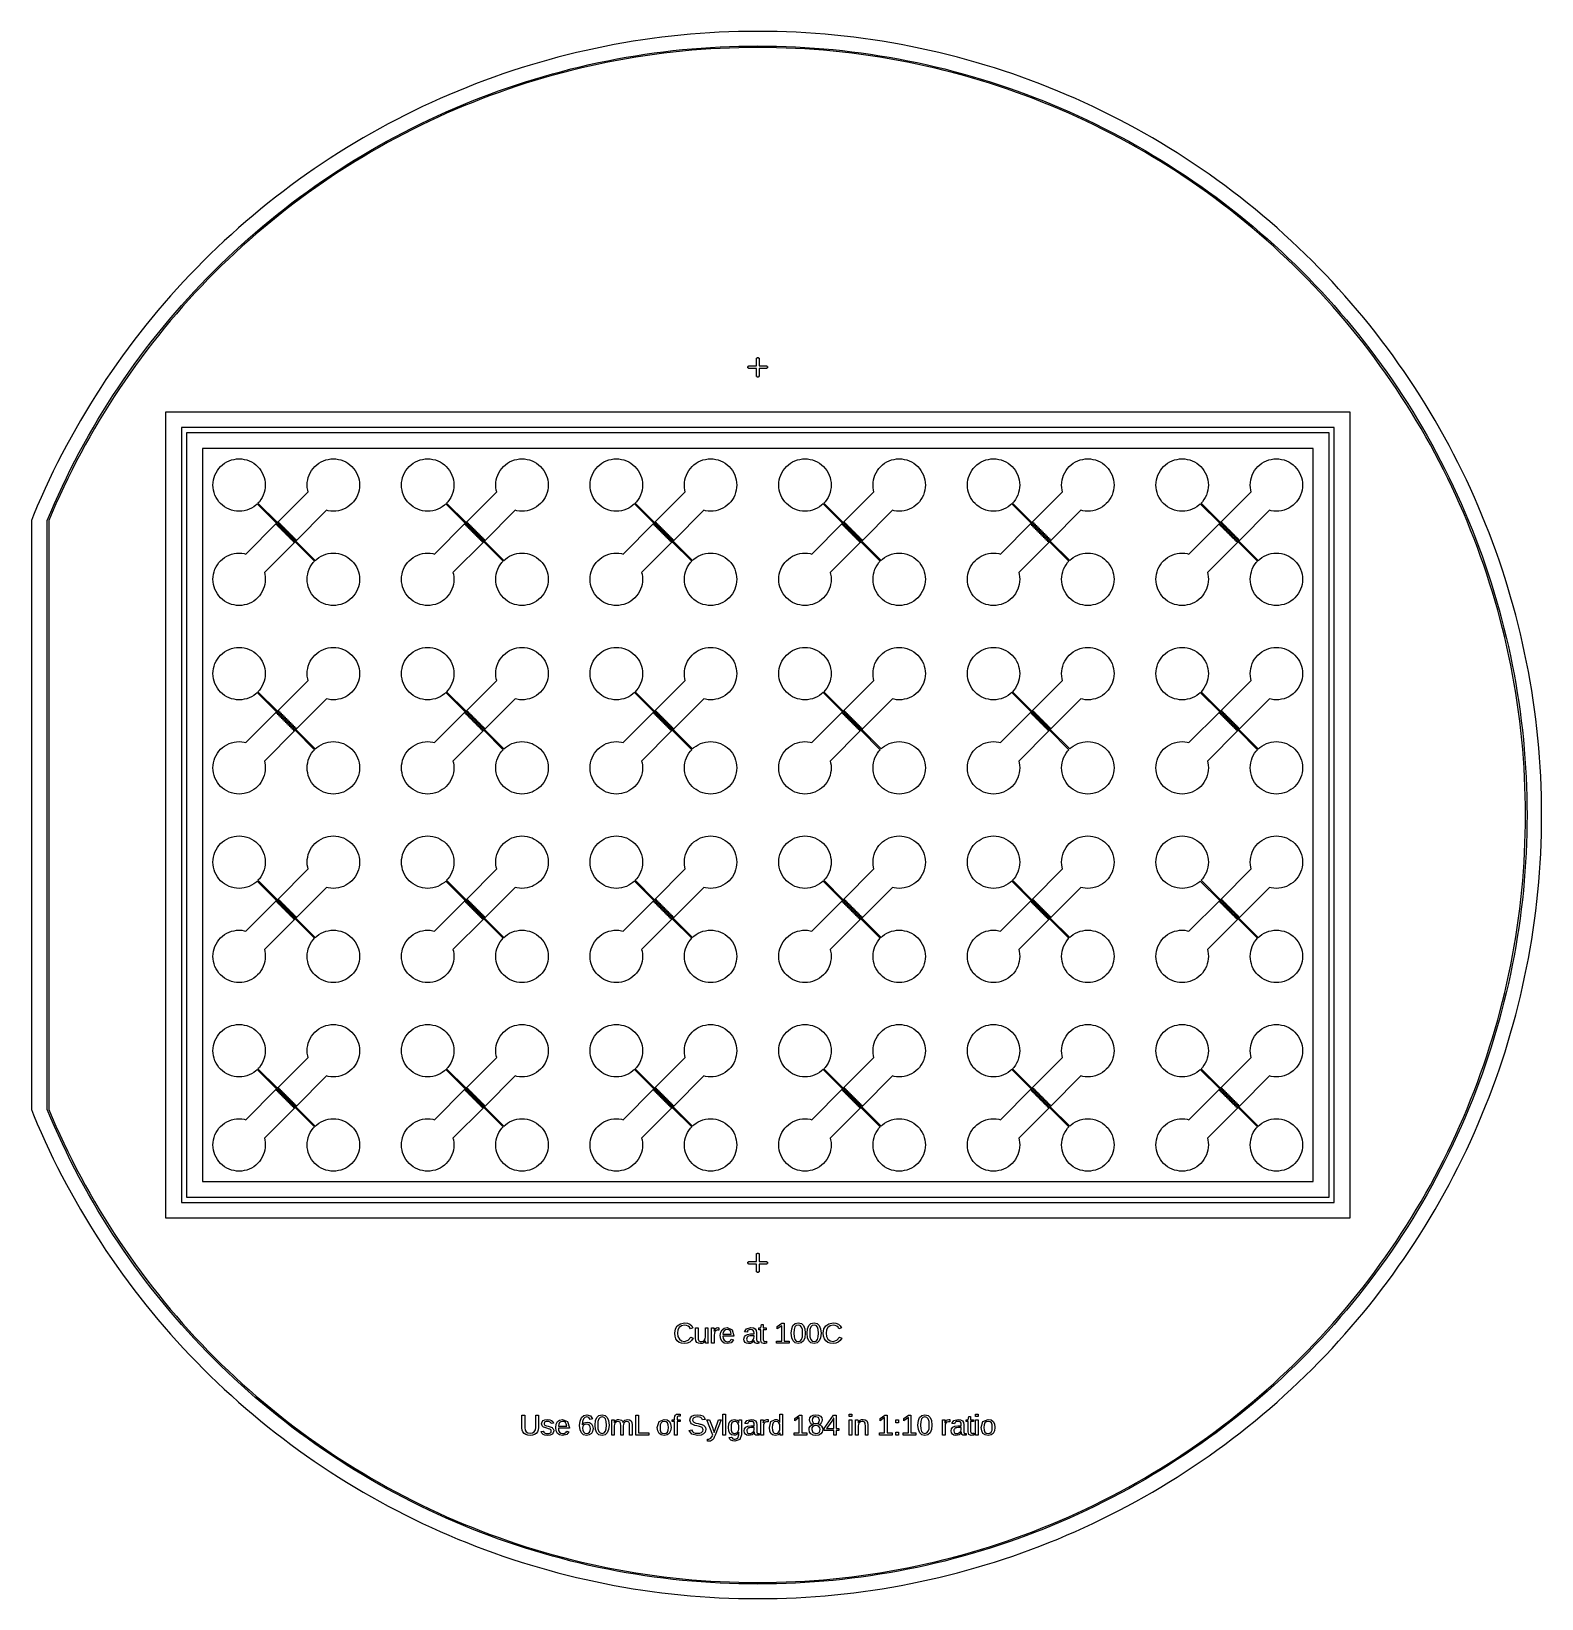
# Model space of a CAD drawing. Extents: x -16 to 132, y -40 to 113.
import ezdxf

# ---------------------------------------------------------------- set-up
doc = ezdxf.new("R2010")
doc.units = 0

msp = doc.modelspace()

# ---------------------------------------------------------------- linework, layer by layer
for p, q in [((51.4667, 113.221), (50.5294, 113.17)), ((52.4046, 113.262), (51.4667, 113.221)), ((53.343, 113.291), (52.4046, 113.262)), ((54.2816, 113.308), (53.343, 113.291)), ((55.2204, 113.314), (54.2816, 113.308)), ((56.1592, 113.308), (55.2204, 113.314)), ((57.0978, 113.291), (56.1592, 113.308)), ((58.0361, 113.262), (57.0978, 113.291)), ((58.9741, 113.221), (58.0361, 113.262)), ((59.9114, 113.17), (58.9741, 113.221)), ((40.296, 111.844), (39.3764, 111.655)), ((41.2178, 112.021), (40.296, 111.844)), ((42.1418, 112.187), (41.2178, 112.021)), ((43.0678, 112.342), (42.1418, 112.187)), ((43.9955, 112.486), (43.0678, 112.342)), ((44.925, 112.618), (43.9955, 112.486)), ((45.856, 112.738), (44.925, 112.618)), ((46.7884, 112.847), (45.856, 112.738)), ((47.7221, 112.945), (46.7884, 112.847)), ((48.6569, 113.032), (47.7221, 112.945)), ((49.5927, 113.106), (48.6569, 113.032)), ((50.5294, 113.17), (49.5927, 113.106)), ((49.6975, 111.685), (50.6167, 111.747)), ((50.6167, 111.747), (51.5367, 111.798)), ((51.5367, 111.798), (52.4571, 111.838)), ((52.4571, 111.838), (53.378, 111.866)), ((53.3817, 111.716), (52.4626, 111.688)), ((53.378, 111.866), (54.2991, 111.883)), ((54.301, 111.733), (53.3817, 111.716)), ((54.2991, 111.883), (55.2204, 111.889)), ((55.2204, 111.739), (54.301, 111.733)), ((55.2204, 111.889), (56.1417, 111.883)), ((56.1398, 111.733), (55.2204, 111.739)), ((57.0591, 111.716), (56.1398, 111.733)), ((56.1417, 111.883), (57.0628, 111.866)), ((57.9782, 111.688), (57.0591, 111.716)), ((57.0628, 111.866), (57.9837, 111.838)), ((57.9837, 111.838), (58.9041, 111.798)), ((58.9041, 111.798), (59.8241, 111.747)), ((59.8241, 111.747), (60.7433, 111.685)), ((60.8481, 113.106), (59.9114, 113.17)), ((61.7839, 113.032), (60.8481, 113.106)), ((62.7187, 112.945), (61.7839, 113.032)), ((63.6524, 112.847), (62.7187, 112.945)), ((64.5848, 112.738), (63.6524, 112.847)), ((65.5158, 112.618), (64.5848, 112.738)), ((66.4453, 112.486), (65.5158, 112.618)), ((67.373, 112.342), (66.4453, 112.486)), ((68.299, 112.187), (67.373, 112.342)), ((69.2229, 112.021), (68.299, 112.187)), ((70.1448, 111.844), (69.2229, 112.021)), ((71.0644, 111.655), (70.1448, 111.844)), ((33.9137, 110.287), (33.0136, 110.02)), ((34.8169, 110.542), (33.9137, 110.287)), ((35.7232, 110.787), (34.8169, 110.542)), ((36.6324, 111.021), (35.7232, 110.787)), ((37.5445, 111.243), (36.6324, 111.021)), ((38.4592, 111.455), (37.5445, 111.243)), ((39.3764, 111.655), (38.4592, 111.455)), ((38.7714, 110.064), (39.6715, 110.261)), ((39.6715, 110.261), (40.574, 110.446)), ((40.6033, 110.299), (39.7026, 110.114)), ((40.574, 110.446), (41.4787, 110.62)), ((41.5061, 110.473), (40.6033, 110.299)), ((41.4787, 110.62), (42.3854, 110.783)), ((42.4111, 110.636), (41.5061, 110.473)), ((42.3854, 110.783), (43.2941, 110.935)), ((43.318, 110.787), (42.4111, 110.636)), ((43.2941, 110.935), (44.2046, 111.076)), ((44.2266, 110.928), (43.318, 110.787)), ((44.2046, 111.076), (45.1168, 111.206)), ((45.1369, 111.057), (44.2266, 110.928)), ((45.1168, 111.206), (46.0304, 111.324)), ((46.0488, 111.175), (45.1369, 111.057)), ((46.0304, 111.324), (46.9455, 111.431)), ((46.962, 111.282), (46.0488, 111.175)), ((46.9455, 111.431), (47.8618, 111.527)), ((47.8765, 111.378), (46.962, 111.282)), ((47.8618, 111.527), (48.7792, 111.612)), ((48.792, 111.462), (47.8765, 111.378)), ((48.7792, 111.612), (49.6975, 111.685)), ((49.7086, 111.536), (48.792, 111.462)), ((50.6259, 111.598), (49.7086, 111.536)), ((51.544, 111.648), (50.6259, 111.598)), ((52.4626, 111.688), (51.544, 111.648)), ((58.8968, 111.648), (57.9782, 111.688)), ((59.8148, 111.598), (58.8968, 111.648)), ((60.7322, 111.536), (59.8148, 111.598)), ((61.6488, 111.462), (60.7322, 111.536)), ((60.7433, 111.685), (61.6616, 111.612)), ((62.5643, 111.378), (61.6488, 111.462)), ((61.6616, 111.612), (62.579, 111.527)), ((63.4788, 111.282), (62.5643, 111.378)), ((62.579, 111.527), (63.4953, 111.431)), ((64.392, 111.175), (63.4788, 111.282)), ((63.4953, 111.431), (64.4104, 111.324)), ((65.3038, 111.057), (64.392, 111.175)), ((64.4104, 111.324), (65.324, 111.206)), ((66.2142, 110.928), (65.3038, 111.057)), ((65.324, 111.206), (66.2362, 111.076)), ((67.1228, 110.787), (66.2142, 110.928)), ((66.2362, 111.076), (67.1467, 110.935)), ((68.0297, 110.636), (67.1228, 110.787)), ((67.1467, 110.935), (68.0554, 110.783)), ((68.9346, 110.473), (68.0297, 110.636)), ((68.0554, 110.783), (68.9621, 110.62)), ((69.8375, 110.299), (68.9346, 110.473)), ((68.9621, 110.62), (69.8668, 110.446)), ((70.7382, 110.114), (69.8375, 110.299)), ((69.8668, 110.446), (70.7693, 110.261)), ((70.7693, 110.261), (71.6694, 110.064)), ((71.9816, 111.455), (71.0644, 111.655)), ((72.8963, 111.243), (71.9816, 111.455)), ((73.8084, 111.021), (72.8963, 111.243)), ((74.7176, 110.787), (73.8084, 111.021)), ((75.6239, 110.542), (74.7176, 110.787)), ((76.5271, 110.287), (75.6239, 110.542)), ((77.4272, 110.02), (76.5271, 110.287)), ((29.4483, 108.842), (28.5664, 108.52)), ((30.3342, 109.153), (29.4483, 108.842)), ((31.2238, 109.452), (30.3342, 109.153)), ((32.1169, 109.742), (31.2238, 109.452)), ((33.0136, 110.02), (32.1169, 109.742)), ((32.5473, 108.383), (33.4273, 108.656)), ((33.4273, 108.656), (34.3105, 108.918)), ((34.3523, 108.774), (33.4708, 108.512)), ((34.3105, 108.918), (35.1969, 109.169)), ((35.237, 109.025), (34.3523, 108.774)), ((35.1969, 109.169), (36.0864, 109.409)), ((36.1246, 109.264), (35.237, 109.025)), ((36.0864, 109.409), (36.9787, 109.639)), ((37.0151, 109.493), (36.1246, 109.264)), ((36.9787, 109.639), (37.8737, 109.857)), ((37.9084, 109.711), (37.0151, 109.493)), ((37.8737, 109.857), (38.7714, 110.064)), ((38.8042, 109.918), (37.9084, 109.711)), ((39.7026, 110.114), (38.8042, 109.918)), ((71.6366, 109.918), (70.7382, 110.114)), ((72.5324, 109.711), (71.6366, 109.918)), ((71.6694, 110.064), (72.5671, 109.857)), ((73.4257, 109.493), (72.5324, 109.711)), ((72.5671, 109.857), (73.4621, 109.639)), ((74.3162, 109.264), (73.4257, 109.493)), ((73.4621, 109.639), (74.3544, 109.409)), ((75.2038, 109.025), (74.3162, 109.264)), ((74.3544, 109.409), (75.2439, 109.169)), ((76.0885, 108.774), (75.2038, 109.025)), ((75.2439, 109.169), (76.1303, 108.918)), ((76.97, 108.512), (76.0885, 108.774)), ((76.1303, 108.918), (77.0135, 108.656)), ((77.0135, 108.656), (77.8935, 108.383)), ((78.3239, 109.742), (77.4272, 110.02)), ((79.217, 109.452), (78.3239, 109.742)), ((80.1066, 109.153), (79.217, 109.452)), ((80.9925, 108.842), (80.1066, 109.153)), ((81.8744, 108.52), (80.9925, 108.842)), ((25.08, 107.126), (24.2194, 106.751)), ((25.9451, 107.49), (25.08, 107.126)), ((26.8146, 107.844), (25.9451, 107.49)), ((27.6884, 108.188), (26.8146, 107.844)), ((28.5664, 108.52), (27.6884, 108.188)), ((28.2013, 106.858), (29.0629, 107.184)), ((29.0629, 107.184), (29.9284, 107.5)), ((29.9789, 107.359), (29.1151, 107.044)), ((29.9284, 107.5), (30.7977, 107.805)), ((30.8465, 107.663), (29.9789, 107.359)), ((30.7977, 107.805), (31.6707, 108.099)), ((31.7178, 107.957), (30.8465, 107.663)), ((31.6707, 108.099), (32.5473, 108.383)), ((32.5926, 108.24), (31.7178, 107.957)), ((33.4708, 108.512), (32.5926, 108.24)), ((77.8482, 108.24), (76.97, 108.512)), ((78.723, 107.957), (77.8482, 108.24)), ((77.8935, 108.383), (78.7701, 108.099)), ((79.5943, 107.663), (78.723, 107.957)), ((78.7701, 108.099), (79.6431, 107.805)), ((80.4619, 107.359), (79.5943, 107.663)), ((79.6431, 107.805), (80.5124, 107.5)), ((81.3257, 107.044), (80.4619, 107.359)), ((80.5124, 107.5), (81.3779, 107.184)), ((81.3779, 107.184), (82.2395, 106.858)), ((82.7524, 108.188), (81.8744, 108.52)), ((83.6262, 107.844), (82.7524, 108.188)), ((84.4957, 107.49), (83.6262, 107.844)), ((85.3608, 107.126), (84.4957, 107.49)), ((86.2214, 106.751), (85.3608, 107.126)), ((22.5124, 105.969), (21.6663, 105.562)), ((23.3635, 106.365), (22.5124, 105.969)), ((24.2194, 106.751), (23.3635, 106.365)), ((24.7969, 105.448), (25.6414, 105.816)), ((25.7005, 105.678), (24.8577, 105.311)), ((25.6414, 105.816), (26.4904, 106.174)), ((26.5479, 106.035), (25.7005, 105.678)), ((26.4904, 106.174), (27.3438, 106.521)), ((27.3995, 106.382), (26.5479, 106.035)), ((27.3438, 106.521), (28.2013, 106.858)), ((28.2553, 106.718), (27.3995, 106.382)), ((29.1151, 107.044), (28.2553, 106.718)), ((82.1855, 106.718), (81.3257, 107.044)), ((83.0413, 106.382), (82.1855, 106.718)), ((82.2395, 106.858), (83.097, 106.521)), ((83.8929, 106.035), (83.0413, 106.382)), ((83.097, 106.521), (83.9503, 106.174)), ((84.7402, 105.678), (83.8929, 106.035)), ((83.9503, 106.174), (84.7993, 105.816)), ((85.5831, 105.311), (84.7402, 105.678)), ((84.7993, 105.816), (85.6439, 105.448)), ((87.0773, 106.365), (86.2214, 106.751)), ((87.9284, 105.969), (87.0773, 106.365)), ((88.7745, 105.562), (87.9284, 105.969)), ((19.1586, 104.281), (18.3333, 103.833)), ((19.9892, 104.718), (19.1586, 104.281)), ((20.8251, 105.145), (19.9892, 104.718)), ((21.6663, 105.562), (20.8251, 105.145)), ((21.4658, 103.872), (22.2913, 104.282)), ((22.3571, 104.147), (21.5333, 103.738)), ((22.2913, 104.282), (23.1217, 104.681)), ((23.1858, 104.545), (22.3571, 104.147)), ((23.1217, 104.681), (23.957, 105.069)), ((24.0194, 104.933), (23.1858, 104.545)), ((23.957, 105.069), (24.7969, 105.448)), ((24.8577, 105.311), (24.0194, 104.933)), ((86.4214, 104.933), (85.5831, 105.311)), ((85.6439, 105.448), (86.4838, 105.069)), ((87.255, 104.545), (86.4214, 104.933)), ((86.4838, 105.069), (87.3191, 104.681)), ((88.0837, 104.147), (87.255, 104.545)), ((87.3191, 104.681), (88.1495, 104.282)), ((88.9075, 103.738), (88.0837, 104.147)), ((88.1495, 104.282), (88.975, 103.872)), ((89.6157, 105.145), (88.7745, 105.562)), ((90.4516, 104.718), (89.6157, 105.145)), ((91.2822, 104.281), (90.4516, 104.718)), ((92.1075, 103.833), (91.2822, 104.281)), ((16.6997, 102.908), (15.8915, 102.43)), ((17.5137, 103.375), (16.6997, 102.908)), ((18.3333, 103.833), (17.5137, 103.375)), ((18.2161, 102.135), (19.0205, 102.585)), ((19.0205, 102.585), (19.8303, 103.024)), ((19.901, 102.892), (19.0928, 102.453)), ((19.8303, 103.024), (20.6455, 103.453)), ((20.7145, 103.32), (19.901, 102.892)), ((20.6455, 103.453), (21.4658, 103.872)), ((21.5333, 103.738), (20.7145, 103.32)), ((89.7263, 103.32), (88.9075, 103.738)), ((88.975, 103.872), (89.7953, 103.453)), ((90.5398, 102.892), (89.7263, 103.32)), ((89.7953, 103.453), (90.6105, 103.024)), ((91.348, 102.453), (90.5398, 102.892)), ((90.6105, 103.024), (91.4203, 102.585)), ((91.4203, 102.585), (92.2247, 102.135)), ((92.9271, 103.375), (92.1075, 103.833)), ((93.7411, 102.908), (92.9271, 103.375)), ((94.5493, 102.43), (93.7411, 102.908)), ((14.2931, 101.445), (13.503, 100.938)), ((15.0893, 101.942), (14.2931, 101.445)), ((15.8915, 102.43), (15.0893, 101.942)), ((15.8368, 100.729), (16.6241, 101.208)), ((16.7012, 101.079), (15.9155, 100.601)), ((16.6241, 101.208), (17.4173, 101.676)), ((17.4928, 101.547), (16.7012, 101.079)), ((17.4173, 101.676), (18.2161, 102.135)), ((18.29, 102.005), (17.4928, 101.547)), ((19.0928, 102.453), (18.29, 102.005)), ((92.1508, 102.005), (91.348, 102.453)), ((92.948, 101.547), (92.1508, 102.005)), ((92.2247, 102.135), (93.0235, 101.676)), ((93.7395, 101.079), (92.948, 101.547)), ((93.0235, 101.676), (93.8167, 101.208)), ((94.5253, 100.601), (93.7395, 101.079)), ((93.8167, 101.208), (94.604, 100.729)), ((95.3515, 101.942), (94.5493, 102.43)), ((96.1477, 101.445), (95.3515, 101.942)), ((96.9378, 100.938), (96.1477, 101.445)), ((11.9419, 99.8947), (11.1711, 99.3588)), ((12.7193, 100.421), (11.9419, 99.8947)), ((13.503, 100.938), (12.7193, 100.421)), ((13.511, 99.2362), (14.2801, 99.7433)), ((14.3619, 99.6176), (13.5943, 99.1115)), ((14.2801, 99.7433), (15.0555, 100.241)), ((15.1357, 100.114), (14.3619, 99.6176)), ((15.0555, 100.241), (15.8368, 100.729)), ((15.9155, 100.601), (15.1357, 100.114)), ((95.3051, 100.114), (94.5253, 100.601)), ((94.604, 100.729), (95.3853, 100.241)), ((96.0789, 99.6176), (95.3051, 100.114)), ((95.3853, 100.241), (96.1607, 99.7433)), ((96.8465, 99.1115), (96.0789, 99.6176)), ((96.1607, 99.7433), (96.9298, 99.2362)), ((97.7215, 100.421), (96.9378, 100.938)), ((98.4989, 99.8947), (97.7215, 100.421)), ((99.2697, 99.3588), (98.4989, 99.8947)), ((9.64941, 98.259), (8.8988, 97.6951)), ((10.4069, 98.8136), (9.64941, 98.259)), ((11.1711, 99.3588), (10.4069, 98.8136)), ((11.2416, 97.6587), (11.9916, 98.1938)), ((12.078, 98.0711), (11.3295, 97.5371)), ((11.9916, 98.1938), (12.7481, 98.7196)), ((12.8329, 98.5959), (12.078, 98.0711)), ((12.7481, 98.7196), (13.511, 99.2362)), ((13.5943, 99.1115), (12.8329, 98.5959)), ((97.6078, 98.5959), (96.8465, 99.1115)), ((96.9298, 99.2362), (97.6927, 98.7196)), ((98.3628, 98.0711), (97.6078, 98.5959)), ((97.6927, 98.7196), (98.4492, 98.1938)), ((99.1113, 97.5371), (98.3628, 98.0711)), ((98.4492, 98.1938), (99.1992, 97.6587)), ((100.034, 98.8136), (99.2697, 99.3588)), ((100.791, 98.259), (100.034, 98.8136)), ((101.542, 97.6951), (100.791, 98.259)), ((7.41866, 96.54), (6.68932, 95.9489)), ((8.15518, 97.1221), (7.41866, 96.54)), ((8.8988, 97.6951), (8.15518, 97.1221)), ((9.03189, 95.9987), (9.76166, 96.5611)), ((9.85249, 96.4417), (9.12418, 95.8804)), ((9.76166, 96.5611), (10.4983, 97.1144)), ((10.5876, 96.9939), (9.85249, 96.4417)), ((10.4983, 97.1144), (11.2416, 97.6587)), ((11.3295, 97.5371), (10.5876, 96.9939)), ((99.8532, 96.9939), (99.1113, 97.5371)), ((99.1992, 97.6587), (99.9425, 97.1144)), ((100.588, 96.4417), (99.8532, 96.9939)), ((99.9425, 97.1144), (100.679, 96.5611)), ((101.317, 95.8804), (100.588, 96.4417)), ((100.679, 96.5611), (101.409, 95.9987)), ((102.286, 97.1221), (101.542, 97.6951)), ((103.022, 96.54), (102.286, 97.1221)), ((103.751, 95.9489), (103.022, 96.54)), ((5.96729, 95.3489), (5.25269, 94.7401)), ((6.68932, 95.9489), (5.96729, 95.3489)), ((7.59332, 94.8474), (8.30908, 95.4274)), ((8.4028, 95.3103), (7.68849, 94.7314)), ((8.30908, 95.4274), (9.03189, 95.9987)), ((9.12418, 95.8804), (8.4028, 95.3103)), ((102.038, 95.3103), (101.317, 95.8804)), ((101.409, 95.9987), (102.132, 95.4274)), ((102.752, 94.7314), (102.038, 95.3103)), ((102.132, 95.4274), (102.847, 94.8474)), ((104.474, 95.3489), (103.751, 95.9489)), ((105.188, 94.7401), (104.474, 95.3489)), ((3.84615, 93.4964), (3.15443, 92.8616)), ((4.54559, 94.1225), (3.84615, 93.4964)), ((5.25269, 94.7401), (4.54559, 94.1225)), ((5.48953, 93.055), (6.18346, 93.661)), ((6.28143, 93.5475), (5.5889, 92.9426)), ((6.18346, 93.661), (6.88475, 94.2585)), ((6.98132, 94.1438), (6.28143, 93.5475)), ((6.88475, 94.2585), (7.59332, 94.8474)), ((7.68849, 94.7314), (6.98132, 94.1438)), ((103.459, 94.1438), (102.752, 94.7314)), ((102.847, 94.8474), (103.556, 94.2585)), ((104.159, 93.5475), (103.459, 94.1438)), ((103.556, 94.2585), (104.257, 93.661)), ((104.852, 92.9426), (104.159, 93.5475)), ((104.257, 93.661), (104.951, 93.055)), ((105.895, 94.1225), (105.188, 94.7401)), ((106.595, 93.4964), (105.895, 94.1225)), ((107.286, 92.8616), (106.595, 93.4964)), ((2.47055, 92.2185), (1.79462, 91.567)), ((3.15443, 92.8616), (2.47055, 92.2185)), ((3.45314, 91.1864), (4.12428, 91.8176)), ((4.12428, 91.8176), (4.80312, 92.4405)), ((4.90385, 92.3294), (4.22638, 91.7077)), ((4.80312, 92.4405), (5.48953, 93.055)), ((5.5889, 92.9426), (4.90385, 92.3294)), ((105.537, 92.3294), (104.852, 92.9426)), ((104.951, 93.055), (105.638, 92.4405)), ((106.214, 91.7077), (105.537, 92.3294)), ((105.638, 92.4405), (106.317, 91.8176)), ((106.317, 91.8176), (106.988, 91.1864)), ((107.97, 92.2185), (107.286, 92.8616)), ((108.646, 91.567), (107.97, 92.2185)), ((1.12674, 90.9073), (0.46699, 90.2394)), ((1.79462, 91.567), (1.12674, 90.9073)), ((2.13437, 89.8996), (2.78981, 90.5471)), ((2.89456, 90.4397), (2.24043, 89.7936)), ((2.78981, 90.5471), (3.45314, 91.1864)), ((3.55658, 91.0778), (2.89456, 90.4397)), ((4.22638, 91.7077), (3.55658, 91.0778)), ((106.884, 91.0778), (106.214, 91.7077)), ((107.546, 90.4397), (106.884, 91.0778)), ((106.988, 91.1864), (107.651, 90.5471)), ((108.2, 89.7936), (107.546, 90.4397)), ((107.651, 90.5471), (108.306, 89.8996)), ((109.314, 90.9073), (108.646, 91.567)), ((109.974, 90.2394), (109.314, 90.9073)), ((-0.82764, 88.8796), (-1.46234, 88.1879)), ((-0.18448, 89.5634), (-0.82764, 88.8796)), ((0.46699, 90.2394), (-0.18448, 89.5634)), ((0.84755, 88.5809), (1.48691, 89.2442)), ((1.59427, 89.1394), (0.95619, 88.4774)), ((1.48691, 89.2442), (2.13437, 89.8996)), ((2.24043, 89.7936), (1.59427, 89.1394)), ((108.847, 89.1394), (108.2, 89.7936)), ((108.306, 89.8996), (108.954, 89.2442)), ((109.485, 88.4774), (108.847, 89.1394)), ((108.954, 89.2442), (109.593, 88.5809)), ((110.625, 89.5634), (109.974, 90.2394)), ((111.268, 88.8796), (110.625, 89.5634)), ((111.903, 88.1879), (111.268, 88.8796)), ((-2.08852, 87.4884), (-2.70605, 86.7813)), ((-1.46234, 88.1879), (-2.08852, 87.4884)), ((-1.021, 86.5445), (-0.40649, 87.2309)), ((-0.40649, 87.2309), (0.21638, 87.9097)), ((0.32628, 87.8076), (-0.29535, 87.1301)), ((0.21638, 87.9097), (0.84755, 88.5809)), ((0.95619, 88.4774), (0.32628, 87.8076)), ((110.115, 87.8076), (109.485, 88.4774)), ((109.593, 88.5809), (110.224, 87.9097)), ((110.736, 87.1301), (110.115, 87.8076)), ((110.224, 87.9097), (110.847, 87.2309)), ((110.847, 87.2309), (111.462, 86.5445)), ((112.529, 87.4884), (111.903, 88.1879)), ((113.147, 86.7813), (112.529, 87.4884)), ((-3.31488, 86.0667), (-3.91489, 85.3447)), ((-2.70605, 86.7813), (-3.31488, 86.0667)), ((-2.22452, 85.1492), (-1.62703, 85.8505)), ((-1.51346, 85.7526), (-2.10974, 85.0527)), ((-1.62703, 85.8505), (-1.021, 86.5445)), ((-0.90863, 86.4451), (-1.51346, 85.7526)), ((-0.29535, 87.1301), (-0.90863, 86.4451)), ((111.349, 86.4451), (110.736, 87.1301)), ((111.954, 85.7526), (111.349, 86.4451)), ((111.462, 86.5445), (112.068, 85.8505)), ((112.551, 85.0527), (111.954, 85.7526)), ((112.068, 85.8505), (112.665, 85.1492)), ((113.756, 86.0667), (113.147, 86.7813)), ((114.356, 85.3447), (113.756, 86.0667)), ((-4.50598, 84.6153), (-5.08809, 83.8788)), ((-3.91489, 85.3447), (-4.50598, 84.6153)), ((-3.39343, 83.7249), (-2.81334, 84.4407)), ((-2.69739, 84.3455), (-3.27632, 83.6312)), ((-2.81334, 84.4407), (-2.22452, 85.1492)), ((-2.10974, 85.0527), (-2.69739, 84.3455)), ((113.138, 84.3455), (112.551, 85.0527)), ((112.665, 85.1492), (113.254, 84.4407)), ((113.717, 83.6312), (113.138, 84.3455)), ((113.254, 84.4407), (113.834, 83.7249)), ((114.947, 84.6153), (114.356, 85.3447)), ((115.529, 83.8788), (114.947, 84.6153)), ((-5.6611, 83.1352), (-6.22496, 82.3846)), ((-5.08809, 83.8788), (-5.6611, 83.1352)), ((-4.52704, 82.2723), (-3.96469, 83.0021)), ((-3.84644, 82.9098), (-4.40765, 82.1815)), ((-3.96469, 83.0021), (-3.39343, 83.7249)), ((-3.27632, 83.6312), (-3.84644, 82.9098)), ((114.287, 82.9098), (113.717, 83.6312)), ((113.834, 83.7249), (114.406, 83.0021)), ((114.848, 82.1815), (114.287, 82.9098)), ((114.406, 83.0021), (114.968, 82.2723)), ((116.102, 83.1352), (115.529, 83.8788)), ((116.666, 82.3846), (116.102, 83.1352)), ((-6.77956, 81.6271), (-7.32481, 80.8629)), ((-6.22496, 82.3846), (-6.77956, 81.6271)), ((-5.62465, 80.7924), (-5.08038, 81.5357)), ((-4.9599, 81.4464), (-5.50308, 80.7045)), ((-5.08038, 81.5357), (-4.52704, 82.2723)), ((-4.40765, 82.1815), (-4.9599, 81.4464)), ((55.0926, 80.6576), (55.0926, 81.4245)), ((55.0926, 81.4245), (55.1565, 81.4245)), ((55.1565, 81.4245), (55.1565, 81.4884)), ((55.1565, 81.4884), (55.2843, 81.4884)), ((55.2843, 81.4884), (55.2843, 81.4245)), ((55.2843, 81.4245), (55.3482, 81.4245)), ((55.3482, 81.4245), (55.3482, 80.6576)), ((115.401, 81.4464), (114.848, 82.1815)), ((114.968, 82.2723), (115.521, 81.5357)), ((115.944, 80.7045), (115.401, 81.4464)), ((115.521, 81.5357), (116.065, 80.7924)), ((117.22, 81.6271), (116.666, 82.3846)), ((117.766, 80.8629), (117.22, 81.6271)), ((-7.86066, 80.0921), (-8.38701, 79.3147)), ((-7.32481, 80.8629), (-7.86066, 80.0921)), ((-6.68562, 79.2859), (-6.15976, 80.0424)), ((-6.03712, 79.956), (-6.56194, 79.201)), ((-6.15976, 80.0424), (-5.62465, 80.7924)), ((-5.50308, 80.7045), (-6.03712, 79.956)), ((54.2617, 80.4658), (54.2617, 80.5937)), ((54.2617, 80.5937), (54.3256, 80.5937)), ((54.3256, 80.4658), (54.2617, 80.4658)), ((54.3256, 80.5937), (54.3256, 80.6576)), ((54.3256, 80.6576), (55.0926, 80.6576)), ((54.3256, 80.4019), (54.3256, 80.4658)), ((55.0926, 80.4019), (54.3256, 80.4019)), ((55.0926, 79.635), (55.0926, 80.4019)), ((55.1565, 79.635), (55.0926, 79.635)), ((55.1565, 79.5711), (55.1565, 79.635)), ((55.2843, 79.5711), (55.1565, 79.5711)), ((55.3482, 79.635), (55.2843, 79.635)), ((55.2843, 79.635), (55.2843, 79.5711)), ((55.3482, 80.6576), (56.1152, 80.6576)), ((56.1152, 80.4019), (55.3482, 80.4019)), ((55.3482, 80.4019), (55.3482, 79.635)), ((56.1152, 80.6576), (56.1152, 80.5937)), ((56.1152, 80.5937), (56.1791, 80.5937)), ((56.1791, 80.4658), (56.1152, 80.4658)), ((56.1152, 80.4658), (56.1152, 80.4019)), ((56.1791, 80.5937), (56.1791, 80.4658)), ((116.478, 79.956), (115.944, 80.7045)), ((116.065, 80.7924), (116.601, 80.0424)), ((117.003, 79.201), (116.478, 79.956)), ((116.601, 80.0424), (117.126, 79.2859)), ((118.301, 80.0921), (117.766, 80.8629)), ((118.828, 79.3147), (118.301, 80.0921)), ((-8.90378, 78.531), (-9.41087, 77.7409)), ((-8.38701, 79.3147), (-8.90378, 78.531)), ((-7.7093, 77.7539), (-7.20216, 78.523)), ((-7.07744, 78.4397), (-7.58357, 77.6721)), ((-7.20216, 78.523), (-6.68562, 79.2859)), ((-6.56194, 79.201), (-7.07744, 78.4397)), ((117.518, 78.4397), (117.003, 79.201)), ((117.126, 79.2859), (117.643, 78.523)), ((118.024, 77.6721), (117.518, 78.4397)), ((117.643, 78.523), (118.15, 77.7539)), ((119.345, 78.531), (118.828, 79.3147)), ((119.852, 77.7409), (119.345, 78.531)), ((-9.90825, 76.9447), (-10.3958, 76.1425)), ((-9.41087, 77.7409), (-9.90825, 76.9447)), ((-8.69507, 76.1972), (-8.20695, 76.9785)), ((-8.08023, 76.8983), (-8.56737, 76.1185)), ((-8.20695, 76.9785), (-7.7093, 77.7539)), ((-7.58357, 77.6721), (-8.08023, 76.8983)), ((118.521, 76.8983), (118.024, 77.6721)), ((118.15, 77.7539), (118.648, 76.9785)), ((119.008, 76.1185), (118.521, 76.8983)), ((118.648, 76.9785), (119.136, 76.1972)), ((120.349, 76.9447), (119.852, 77.7409)), ((120.837, 76.1425), (120.349, 76.9447)), ((-10.8735, 75.3343), (-11.3412, 74.5203)), ((-10.3958, 76.1425), (-10.8735, 75.3343)), ((-9.64235, 74.6167), (-9.17355, 75.4099)), ((-9.04491, 75.3327), (-9.51276, 74.5412)), ((-9.17355, 75.4099), (-8.69507, 76.1972)), ((-8.56737, 76.1185), (-9.04491, 75.3327)), ((-2.55649, -2.55649), (-2.55649, 76.1837)), ((-2.55649, 76.1837), (112.997, 76.1837)), ((112.997, 76.1837), (112.997, -2.55649)), ((119.486, 75.3327), (119.008, 76.1185)), ((119.136, 76.1972), (119.614, 75.4099)), ((119.954, 74.5412), (119.486, 75.3327)), ((119.614, 75.4099), (120.083, 74.6167)), ((121.314, 75.3343), (120.837, 76.1425)), ((121.782, 74.5203), (121.314, 75.3343)), ((-11.799, 73.7007), (-12.2466, 72.8754)), ((-11.3412, 74.5203), (-11.799, 73.7007)), ((-10.5506, 73.0135), (-10.1014, 73.8179)), ((-9.97086, 73.744), (-10.4191, 72.9412)), ((-10.1014, 73.8179), (-9.64235, 74.6167)), ((-9.51276, 74.5412), (-9.97086, 73.744)), ((111.463, 74.6498), (-1.0226, 74.6498)), ((-1.0226, 74.6498), (-1.0226, -1.0226)), ((-0.51129, -0.51129), (-0.51129, 74.1385)), ((-0.51129, 74.1385), (110.952, 74.1385)), ((110.952, 74.1385), (110.952, -0.51129)), ((111.463, -1.0226), (111.463, 74.6498)), ((120.412, 73.744), (119.954, 74.5412)), ((120.083, 74.6167), (120.542, 73.8179)), ((120.86, 72.9412), (120.412, 73.744)), ((120.542, 73.8179), (120.991, 73.0135)), ((122.24, 73.7007), (121.782, 74.5203)), ((122.687, 72.8754), (122.24, 73.7007)), ((-12.684, 72.0448), (-13.1112, 71.2089)), ((-12.2466, 72.8754), (-12.684, 72.0448)), ((-11.4191, 71.3885), (-10.9898, 72.2037)), ((-10.8575, 72.133), (-11.286, 71.3195)), ((-10.9898, 72.2037), (-10.5506, 73.0135)), ((-10.4191, 72.9412), (-10.8575, 72.133)), ((109.418, 72.6046), (1.0226, 72.6046)), ((1.0226, 72.6046), (1.0226, 1.0226)), ((109.418, 1.0226), (109.418, 72.6046)), ((121.298, 72.133), (120.86, 72.9412)), ((120.991, 73.0135), (121.431, 72.2037)), ((121.727, 71.3195), (121.298, 72.133)), ((121.431, 72.2037), (121.86, 71.3885)), ((123.125, 72.0448), (122.687, 72.8754)), ((123.552, 71.2089), (123.125, 72.0448)), ((-13.1112, 71.2089), (-13.5282, 70.3677)), ((-12.2476, 69.7427), (-11.8384, 70.5682)), ((-11.7044, 70.5007), (-12.1128, 69.6769)), ((-11.8384, 70.5682), (-11.4191, 71.3885)), ((-11.286, 71.3195), (-11.7044, 70.5007)), ((2.34991, 70.2278), (2.47891, 70.4429)), ((2.47891, 70.4429), (2.62834, 70.6445)), ((2.62834, 70.6445), (2.79683, 70.8303)), ((2.79683, 70.8303), (2.98273, 70.9988)), ((2.98273, 70.9988), (3.18425, 71.1483)), ((3.18425, 71.1483), (3.39941, 71.2773)), ((3.39941, 71.2773), (3.62622, 71.3845)), ((3.62622, 71.3845), (3.86244, 71.469)), ((3.86244, 71.469), (4.1058, 71.53)), ((4.1058, 71.53), (4.35397, 71.5668)), ((4.35397, 71.5668), (4.60455, 71.5791)), ((4.60455, 71.5791), (4.85516, 71.5668)), ((4.85516, 71.5668), (5.1033, 71.53)), ((5.1033, 71.53), (5.34668, 71.469)), ((5.34668, 71.469), (5.5829, 71.3845)), ((5.5829, 71.3845), (5.80969, 71.2773)), ((5.80969, 71.2773), (6.02487, 71.1483)), ((6.02487, 71.1483), (6.22639, 70.9988)), ((6.22639, 70.9988), (6.41229, 70.8303)), ((6.41229, 70.8303), (6.58078, 70.6444)), ((6.58078, 70.6444), (6.73021, 70.4429)), ((6.73021, 70.4429), (6.85919, 70.2277)), ((11.5476, 70.2277), (11.6766, 70.4429)), ((11.6766, 70.4429), (11.826, 70.6444)), ((11.826, 70.6444), (11.9945, 70.8303)), ((11.9945, 70.8303), (12.1804, 70.9988)), ((12.1804, 70.9988), (12.3819, 71.1483)), ((12.3819, 71.1483), (12.5971, 71.2773)), ((12.5971, 71.2773), (12.8239, 71.3845)), ((12.8239, 71.3845), (13.0601, 71.469)), ((13.0601, 71.469), (13.3035, 71.53)), ((13.3035, 71.53), (13.5516, 71.5668)), ((13.5516, 71.5668), (13.8022, 71.5791)), ((13.8022, 71.5791), (14.0528, 71.5668)), ((14.0528, 71.5668), (14.301, 71.53)), ((14.301, 71.53), (14.5443, 71.469)), ((14.5443, 71.469), (14.7805, 71.3845)), ((14.7805, 71.3845), (15.0074, 71.2773)), ((15.0074, 71.2773), (15.2225, 71.1483)), ((15.2225, 71.1483), (15.424, 70.9988)), ((15.424, 70.9988), (15.6099, 70.8303)), ((15.6099, 70.8303), (15.7784, 70.6445)), ((15.7784, 70.6445), (15.9279, 70.4429)), ((15.9279, 70.4429), (16.0569, 70.2278)), ((20.7567, 70.2278), (20.8857, 70.4429)), ((20.8857, 70.4429), (21.0351, 70.6445)), ((21.0351, 70.6445), (21.2036, 70.8303)), ((21.2036, 70.8303), (21.3895, 70.9988)), ((21.3895, 70.9988), (21.591, 71.1483)), ((21.591, 71.1483), (21.8062, 71.2773)), ((21.8062, 71.2773), (22.033, 71.3845)), ((22.033, 71.3845), (22.2692, 71.469)), ((22.2692, 71.469), (22.5126, 71.53)), ((22.5126, 71.53), (22.7608, 71.5668)), ((22.7608, 71.5668), (23.0114, 71.5791)), ((23.0114, 71.5791), (23.262, 71.5668)), ((23.262, 71.5668), (23.5101, 71.53)), ((23.5101, 71.53), (23.7535, 71.469)), ((23.7535, 71.469), (23.9897, 71.3845)), ((23.9897, 71.3845), (24.2165, 71.2773)), ((24.2165, 71.2773), (24.4317, 71.1483)), ((24.4317, 71.1483), (24.6332, 70.9988)), ((24.6332, 70.9988), (24.8191, 70.8303)), ((24.8191, 70.8303), (24.9876, 70.6444)), ((24.9876, 70.6444), (25.137, 70.4429)), ((25.137, 70.4429), (25.266, 70.2277)), ((29.9544, 70.2277), (30.0834, 70.4429)), ((30.0834, 70.4429), (30.2328, 70.6444)), ((30.2328, 70.6444), (30.4013, 70.8303)), ((30.4013, 70.8303), (30.5872, 70.9988)), ((30.5872, 70.9988), (30.7887, 71.1483)), ((30.7887, 71.1483), (31.0039, 71.2773)), ((31.0039, 71.2773), (31.2307, 71.3845)), ((31.2307, 71.3845), (31.4669, 71.469)), ((31.4669, 71.469), (31.7103, 71.53)), ((31.7103, 71.53), (31.9584, 71.5668)), ((31.9584, 71.5668), (32.209, 71.5791)), ((32.209, 71.5791), (32.4596, 71.5668)), ((32.4596, 71.5668), (32.7078, 71.53)), ((32.7078, 71.53), (32.9511, 71.469)), ((32.9511, 71.469), (33.1873, 71.3845)), ((33.1873, 71.3845), (33.4142, 71.2773)), ((33.4142, 71.2773), (33.6293, 71.1483)), ((33.6293, 71.1483), (33.8308, 70.9988)), ((33.8308, 70.9988), (34.0167, 70.8303)), ((34.0167, 70.8303), (34.1852, 70.6445)), ((34.1852, 70.6445), (34.3347, 70.4429)), ((34.3347, 70.4429), (34.4637, 70.2278)), ((39.1635, 70.2278), (39.2925, 70.4429)), ((39.2925, 70.4429), (39.4419, 70.6445)), ((39.4419, 70.6445), (39.6104, 70.8303)), ((39.6104, 70.8303), (39.7963, 70.9988)), ((39.7963, 70.9988), (39.9978, 71.1483)), ((39.9978, 71.1483), (40.213, 71.2773)), ((40.213, 71.2773), (40.4398, 71.3845)), ((40.4398, 71.3845), (40.676, 71.469)), ((40.676, 71.469), (40.9194, 71.53)), ((40.9194, 71.53), (41.1676, 71.5668)), ((41.1676, 71.5668), (41.4182, 71.5791)), ((41.4182, 71.5791), (41.6688, 71.5668)), ((41.6688, 71.5668), (41.9169, 71.53)), ((41.9169, 71.53), (42.1603, 71.469)), ((42.1603, 71.469), (42.3965, 71.3845)), ((42.3965, 71.3845), (42.6233, 71.2773)), ((42.6233, 71.2773), (42.8385, 71.1483)), ((42.8385, 71.1483), (43.04, 70.9988)), ((43.04, 70.9988), (43.2259, 70.8303)), ((43.2259, 70.8303), (43.3944, 70.6444)), ((43.3944, 70.6444), (43.5438, 70.4429)), ((43.5438, 70.4429), (43.6728, 70.2277)), ((48.3612, 70.2277), (48.4902, 70.4429)), ((48.4902, 70.4429), (48.6396, 70.6444)), ((48.6396, 70.6444), (48.8081, 70.8303)), ((48.8081, 70.8303), (48.994, 70.9988)), ((48.994, 70.9988), (49.1955, 71.1483)), ((49.1955, 71.1483), (49.4107, 71.2773)), ((49.4107, 71.2773), (49.6375, 71.3845)), ((49.6375, 71.3845), (49.8737, 71.469)), ((49.8737, 71.469), (50.1171, 71.53)), ((50.1171, 71.53), (50.3652, 71.5668)), ((50.3652, 71.5668), (50.6158, 71.5791)), ((50.6158, 71.5791), (50.8664, 71.5668)), ((50.8664, 71.5668), (51.1146, 71.53)), ((51.1146, 71.53), (51.3579, 71.469)), ((51.3579, 71.469), (51.5941, 71.3845)), ((51.5941, 71.3845), (51.821, 71.2773)), ((51.821, 71.2773), (52.0361, 71.1483)), ((52.0361, 71.1483), (52.2376, 70.9988)), ((52.2376, 70.9988), (52.4235, 70.8303)), ((52.4235, 70.8303), (52.592, 70.6445)), ((52.592, 70.6445), (52.7415, 70.4429)), ((52.7415, 70.4429), (52.8705, 70.2278)), ((57.5703, 70.2278), (57.6993, 70.4429)), ((57.6993, 70.4429), (57.8487, 70.6445)), ((57.8487, 70.6445), (58.0172, 70.8303)), ((58.0172, 70.8303), (58.2031, 70.9988)), ((58.2031, 70.9988), (58.4046, 71.1483)), ((58.4046, 71.1483), (58.6198, 71.2773)), ((58.6198, 71.2773), (58.8466, 71.3845)), ((58.8466, 71.3845), (59.0828, 71.469)), ((59.0828, 71.469), (59.3262, 71.53)), ((59.3262, 71.53), (59.5744, 71.5668)), ((59.5744, 71.5668), (59.825, 71.5791)), ((59.825, 71.5791), (60.0756, 71.5668)), ((60.0756, 71.5668), (60.3237, 71.53)), ((60.3237, 71.53), (60.5671, 71.469)), ((60.5671, 71.469), (60.8033, 71.3845)), ((60.8033, 71.3845), (61.0301, 71.2773)), ((61.0301, 71.2773), (61.2453, 71.1483)), ((61.2453, 71.1483), (61.4468, 70.9988)), ((61.4468, 70.9988), (61.6327, 70.8303)), ((61.6327, 70.8303), (61.8012, 70.6444)), ((61.8012, 70.6444), (61.9506, 70.4429)), ((61.9506, 70.4429), (62.0796, 70.2277)), ((66.768, 70.2277), (66.897, 70.4429)), ((66.897, 70.4429), (67.0464, 70.6444)), ((67.0464, 70.6444), (67.2149, 70.8303)), ((67.2149, 70.8303), (67.4008, 70.9988)), ((67.4008, 70.9988), (67.6023, 71.1483)), ((67.6023, 71.1483), (67.8175, 71.2773)), ((67.8175, 71.2773), (68.0443, 71.3845)), ((68.0443, 71.3845), (68.2805, 71.469)), ((68.2805, 71.469), (68.5239, 71.53)), ((68.5239, 71.53), (68.772, 71.5668)), ((68.772, 71.5668), (69.0226, 71.5791)), ((69.0226, 71.5791), (69.2732, 71.5668)), ((69.2732, 71.5668), (69.5214, 71.53)), ((69.5214, 71.53), (69.7647, 71.469)), ((69.7647, 71.469), (70.001, 71.3845)), ((70.001, 71.3845), (70.2278, 71.2773)), ((70.2278, 71.2773), (70.4429, 71.1483)), ((70.4429, 71.1483), (70.6445, 70.9988)), ((70.6445, 70.9988), (70.8303, 70.8303)), ((70.8303, 70.8303), (70.9988, 70.6445)), ((70.9988, 70.6445), (71.1483, 70.4429)), ((71.1483, 70.4429), (71.2773, 70.2278)), ((75.9771, 70.2278), (76.1061, 70.4429)), ((76.1061, 70.4429), (76.2556, 70.6445)), ((76.2556, 70.6445), (76.424, 70.8303)), ((76.424, 70.8303), (76.6099, 70.9988)), ((76.6099, 70.9988), (76.8114, 71.1483)), ((76.8114, 71.1483), (77.0266, 71.2773)), ((77.0266, 71.2773), (77.2534, 71.3845)), ((77.2534, 71.3845), (77.4896, 71.469)), ((77.4896, 71.469), (77.733, 71.53)), ((77.733, 71.53), (77.9812, 71.5668)), ((77.9812, 71.5668), (78.2318, 71.5791)), ((78.2318, 71.5791), (78.4824, 71.5668)), ((78.4824, 71.5668), (78.7305, 71.53)), ((78.7305, 71.53), (78.9739, 71.469)), ((78.9739, 71.469), (79.2101, 71.3845)), ((79.2101, 71.3845), (79.4369, 71.2773)), ((79.4369, 71.2773), (79.6521, 71.1483)), ((79.6521, 71.1483), (79.8536, 70.9988)), ((79.8536, 70.9988), (80.0395, 70.8303)), ((80.0395, 70.8303), (80.208, 70.6444)), ((80.208, 70.6444), (80.3574, 70.4429)), ((80.3574, 70.4429), (80.4864, 70.2277)), ((85.1748, 70.2277), (85.3038, 70.4429)), ((85.3038, 70.4429), (85.4532, 70.6444)), ((85.4532, 70.6444), (85.6217, 70.8303)), ((85.6217, 70.8303), (85.8076, 70.9988)), ((85.8076, 70.9988), (86.0091, 71.1483)), ((86.0091, 71.1483), (86.2243, 71.2773)), ((86.2243, 71.2773), (86.4511, 71.3845)), ((86.4511, 71.3845), (86.6873, 71.469)), ((86.6873, 71.469), (86.9307, 71.53)), ((86.9307, 71.53), (87.1788, 71.5668)), ((87.1788, 71.5668), (87.4294, 71.5791)), ((87.4294, 71.5791), (87.68, 71.5668)), ((87.68, 71.5668), (87.9282, 71.53)), ((87.9282, 71.53), (88.1715, 71.469)), ((88.1715, 71.469), (88.4078, 71.3845)), ((88.4078, 71.3845), (88.6346, 71.2773)), ((88.6346, 71.2773), (88.8497, 71.1483)), ((88.8497, 71.1483), (89.0513, 70.9988)), ((89.0513, 70.9988), (89.2371, 70.8303)), ((89.2371, 70.8303), (89.4056, 70.6445)), ((89.4056, 70.6445), (89.5551, 70.4429)), ((89.5551, 70.4429), (89.6841, 70.2278)), ((94.3839, 70.2278), (94.5129, 70.4429)), ((94.5129, 70.4429), (94.6624, 70.6445)), ((94.6624, 70.6445), (94.8308, 70.8303)), ((94.8308, 70.8303), (95.0167, 70.9988)), ((95.0167, 70.9988), (95.2182, 71.1483)), ((95.2182, 71.1483), (95.4334, 71.2773)), ((95.4334, 71.2773), (95.6602, 71.3845)), ((95.6602, 71.3845), (95.8964, 71.469)), ((95.8964, 71.469), (96.1398, 71.53)), ((96.1398, 71.53), (96.388, 71.5668)), ((96.388, 71.5668), (96.6385, 71.5791)), ((96.6385, 71.5791), (96.8892, 71.5668)), ((96.8892, 71.5668), (97.1373, 71.53)), ((97.1373, 71.53), (97.3807, 71.469)), ((97.3807, 71.469), (97.6169, 71.3845)), ((97.6169, 71.3845), (97.8437, 71.2773)), ((97.8437, 71.2773), (98.0589, 71.1483)), ((98.0589, 71.1483), (98.2604, 70.9988)), ((98.2604, 70.9988), (98.4463, 70.8303)), ((98.4463, 70.8303), (98.6148, 70.6444)), ((98.6148, 70.6444), (98.7642, 70.4429)), ((98.7642, 70.4429), (98.8932, 70.2277)), ((103.582, 70.2277), (103.711, 70.4429)), ((103.711, 70.4429), (103.86, 70.6444)), ((103.86, 70.6444), (104.028, 70.8303)), ((104.028, 70.8303), (104.214, 70.9988)), ((104.214, 70.9988), (104.416, 71.1483)), ((104.416, 71.1483), (104.631, 71.2773)), ((104.631, 71.2773), (104.858, 71.3845)), ((104.858, 71.3845), (105.094, 71.469)), ((105.094, 71.469), (105.337, 71.53)), ((105.337, 71.53), (105.586, 71.5668)), ((105.586, 71.5668), (105.836, 71.5791)), ((105.836, 71.5791), (106.087, 71.5668)), ((106.087, 71.5668), (106.335, 71.53)), ((106.335, 71.53), (106.578, 71.469)), ((106.578, 71.469), (106.815, 71.3845)), ((106.815, 71.3845), (107.041, 71.2773)), ((107.041, 71.2773), (107.257, 71.1483)), ((107.257, 71.1483), (107.458, 70.9988)), ((107.458, 70.9988), (107.644, 70.8303)), ((107.644, 70.8303), (107.812, 70.6445)), ((107.812, 70.6445), (107.962, 70.4429)), ((107.962, 70.4429), (108.091, 70.2278)), ((122.145, 70.5007), (121.727, 71.3195)), ((121.86, 71.3885), (122.279, 70.5682)), ((122.554, 69.6769), (122.145, 70.5007)), ((122.279, 70.5682), (122.688, 69.7427)), ((123.969, 70.3677), (123.552, 71.2089)), ((-13.9348, 69.5216), (-14.3309, 68.6705)), ((-13.5282, 70.3677), (-13.9348, 69.5216)), ((-13.0354, 68.077), (-12.6466, 68.9123)), ((-12.6466, 68.9123), (-12.2476, 69.7427)), ((-12.1128, 69.6769), (-12.511, 68.8482)), ((2.04807, 69.0226), (2.06038, 69.2732)), ((2.06038, 68.772), (2.04807, 69.0226)), ((2.06038, 69.2732), (2.09718, 69.5214)), ((2.09718, 69.5214), (2.15814, 69.7647)), ((2.15814, 69.7647), (2.24268, 70.001)), ((2.24268, 70.001), (2.34991, 70.2278)), ((6.85919, 70.2277), (6.96646, 70.0009)), ((6.96646, 70.0009), (7.05098, 69.7647)), ((7.05098, 69.7647), (7.11192, 69.5214)), ((7.11192, 69.5214), (7.14877, 69.2732)), ((7.16106, 69.0226), (7.14876, 68.772)), ((7.14877, 69.2732), (7.16106, 69.0226)), ((11.2457, 69.0226), (11.258, 69.2732)), ((11.258, 68.772), (11.2457, 69.0226)), ((11.258, 69.2732), (11.2949, 69.5214)), ((11.2949, 69.5214), (11.3558, 69.7647)), ((11.3558, 69.7647), (11.4403, 70.0009)), ((11.4403, 70.0009), (11.5476, 70.2277)), ((16.0569, 70.2278), (16.1641, 70.001)), ((16.1641, 70.001), (16.2486, 69.7647)), ((16.2486, 69.7647), (16.3096, 69.5214)), ((16.3096, 69.5214), (16.3464, 69.2732)), ((16.3464, 69.2732), (16.3587, 69.0226)), ((16.3587, 69.0226), (16.3464, 68.772)), ((20.4549, 69.0226), (20.4672, 69.2732)), ((20.4672, 68.772), (20.4549, 69.0226)), ((20.4672, 69.2732), (20.504, 69.5214)), ((20.504, 69.5214), (20.5649, 69.7647)), ((20.5649, 69.7647), (20.6495, 70.001)), ((20.6495, 70.001), (20.7567, 70.2278)), ((25.266, 70.2277), (25.3733, 70.0009)), ((25.3733, 70.0009), (25.4578, 69.7647)), ((25.4578, 69.7647), (25.5187, 69.5214)), ((25.5187, 69.5214), (25.5556, 69.2732)), ((25.5556, 69.2732), (25.5679, 69.0226)), ((25.5679, 69.0226), (25.5556, 68.772)), ((29.6525, 69.0226), (29.6648, 69.2732)), ((29.6648, 68.772), (29.6525, 69.0226)), ((29.6648, 69.2732), (29.7017, 69.5214)), ((29.7017, 69.5214), (29.7626, 69.7647)), ((29.7626, 69.7647), (29.8471, 70.0009)), ((29.8471, 70.0009), (29.9544, 70.2277)), ((34.4637, 70.2278), (34.5709, 70.001)), ((34.5709, 70.001), (34.6554, 69.7647)), ((34.6554, 69.7647), (34.7164, 69.5214)), ((34.7164, 69.5214), (34.7532, 69.2732)), ((34.7532, 69.2732), (34.7655, 69.0226)), ((34.7655, 69.0226), (34.7532, 68.772)), ((38.8617, 69.0226), (38.874, 69.2732)), ((38.874, 68.772), (38.8617, 69.0226)), ((38.874, 69.2732), (38.9108, 69.5214)), ((38.9108, 69.5214), (38.9717, 69.7647)), ((38.9717, 69.7647), (39.0563, 70.001)), ((39.0563, 70.001), (39.1635, 70.2278)), ((43.6728, 70.2277), (43.7801, 70.0009)), ((43.7801, 70.0009), (43.8646, 69.7647)), ((43.8646, 69.7647), (43.9255, 69.5214)), ((43.9255, 69.5214), (43.9624, 69.2732)), ((43.9624, 69.2732), (43.9747, 69.0226)), ((43.9747, 69.0226), (43.9624, 68.772)), ((48.0593, 69.0226), (48.0716, 69.2732)), ((48.0716, 68.772), (48.0593, 69.0226)), ((48.0716, 69.2732), (48.1085, 69.5214)), ((48.1085, 69.5214), (48.1694, 69.7647)), ((48.1694, 69.7647), (48.2539, 70.0009)), ((48.2539, 70.0009), (48.3612, 70.2277)), ((52.8705, 70.2278), (52.9777, 70.001)), ((52.9777, 70.001), (53.0622, 69.7647)), ((53.0622, 69.7647), (53.1232, 69.5214)), ((53.1232, 69.5214), (53.16, 69.2732)), ((53.16, 69.2732), (53.1723, 69.0226)), ((53.1723, 69.0226), (53.16, 68.772)), ((57.2685, 69.0226), (57.2808, 69.2732)), ((57.2808, 68.772), (57.2685, 69.0226)), ((57.2808, 69.2732), (57.3176, 69.5214)), ((57.3176, 69.5214), (57.3785, 69.7647)), ((57.3785, 69.7647), (57.4631, 70.001)), ((57.4631, 70.001), (57.5703, 70.2278)), ((62.0796, 70.2277), (62.1869, 70.0009)), ((62.1869, 70.0009), (62.2714, 69.7647)), ((62.2714, 69.7647), (62.3323, 69.5214)), ((62.3323, 69.5214), (62.3692, 69.2732)), ((62.3692, 69.2732), (62.3815, 69.0226)), ((62.3815, 69.0226), (62.3692, 68.772)), ((66.4661, 69.0226), (66.4784, 69.2732)), ((66.4784, 68.772), (66.4661, 69.0226)), ((66.4784, 69.2732), (66.5153, 69.5214)), ((66.5153, 69.5214), (66.5762, 69.7647)), ((66.5762, 69.7647), (66.6607, 70.0009)), ((66.6607, 70.0009), (66.768, 70.2277)), ((71.2773, 70.2278), (71.3845, 70.001)), ((71.3845, 70.001), (71.469, 69.7647)), ((71.469, 69.7647), (71.53, 69.5214)), ((71.53, 69.5214), (71.5668, 69.2732)), ((71.5668, 69.2732), (71.5791, 69.0226)), ((71.5791, 69.0226), (71.5668, 68.772)), ((75.6753, 69.0226), (75.6876, 69.2732)), ((75.6876, 68.772), (75.6753, 69.0226)), ((75.6876, 69.2732), (75.7244, 69.5214)), ((75.7244, 69.5214), (75.7854, 69.7647)), ((75.7854, 69.7647), (75.8699, 70.001)), ((75.8699, 70.001), (75.9771, 70.2278)), ((80.4864, 70.2277), (80.5937, 70.0009)), ((80.5937, 70.0009), (80.6782, 69.7647)), ((80.6782, 69.7647), (80.7391, 69.5214)), ((80.7391, 69.5214), (80.776, 69.2732)), ((80.776, 69.2732), (80.7883, 69.0226)), ((80.7883, 69.0226), (80.776, 68.772)), ((84.8729, 69.0226), (84.8852, 69.2732)), ((84.8852, 68.772), (84.8729, 69.0226)), ((84.8852, 69.2732), (84.9221, 69.5214)), ((84.9221, 69.5214), (84.983, 69.7647)), ((84.983, 69.7647), (85.0675, 70.0009)), ((85.0675, 70.0009), (85.1748, 70.2277)), ((89.6841, 70.2278), (89.7913, 70.001)), ((89.7913, 70.001), (89.8758, 69.7647)), ((89.8758, 69.7647), (89.9368, 69.5214)), ((89.9368, 69.5214), (89.9736, 69.2732)), ((89.9736, 69.2732), (89.9859, 69.0226)), ((89.9859, 69.0226), (89.9736, 68.772)), ((94.0821, 69.0226), (94.0944, 69.2732)), ((94.0944, 68.772), (94.0821, 69.0226)), ((94.0944, 69.2732), (94.1312, 69.5214)), ((94.1312, 69.5214), (94.1922, 69.7647)), ((94.1922, 69.7647), (94.2767, 70.001)), ((94.2767, 70.001), (94.3839, 70.2278)), ((98.8932, 70.2277), (99.0005, 70.0009)), ((99.0005, 70.0009), (99.085, 69.7647)), ((99.085, 69.7647), (99.1459, 69.5214)), ((99.1459, 69.5214), (99.1828, 69.2732)), ((99.1828, 69.2732), (99.1951, 69.0226)), ((99.1951, 69.0226), (99.1828, 68.772)), ((103.28, 69.0226), (103.292, 69.2732)), ((103.292, 68.772), (103.28, 69.0226)), ((103.292, 69.2732), (103.329, 69.5214)), ((103.329, 69.5214), (103.39, 69.7647)), ((103.39, 69.7647), (103.474, 70.0009)), ((103.474, 70.0009), (103.582, 70.2277)), ((108.091, 70.2278), (108.198, 70.001)), ((108.198, 70.001), (108.283, 69.7647)), ((108.283, 69.7647), (108.344, 69.5214)), ((108.344, 69.5214), (108.38, 69.2732)), ((108.38, 69.2732), (108.393, 69.0226)), ((108.393, 69.0226), (108.38, 68.772)), ((122.952, 68.8482), (122.554, 69.6769)), ((122.688, 69.7427), (123.087, 68.9123)), ((123.087, 68.9123), (123.476, 68.077)), ((124.376, 69.5216), (123.969, 70.3677)), ((124.772, 68.6705), (124.376, 69.5216)), ((-14.7166, 67.8146), (-15.0918, 66.954)), ((-14.3309, 68.6705), (-14.7166, 67.8146)), ((-13.4139, 67.2371), (-13.0354, 68.077)), ((-12.899, 68.0146), (-13.2767, 67.1763)), ((-12.511, 68.8482), (-12.899, 68.0146)), ((2.09718, 68.5239), (2.06038, 68.772)), ((2.15814, 68.2805), (2.09718, 68.5239)), ((2.24268, 68.0443), (2.15814, 68.2805)), ((2.34991, 67.8175), (2.24268, 68.0443)), ((2.47891, 67.6023), (2.34991, 67.8175)), ((2.62834, 67.4008), (2.47891, 67.6023)), ((2.79683, 67.2149), (2.62834, 67.4008)), ((6.58078, 67.4008), (6.44667, 67.2528)), ((6.73021, 67.6023), (6.58078, 67.4008)), ((6.85919, 67.8175), (6.73021, 67.6023)), ((6.96646, 68.0443), (6.85919, 67.8175)), ((7.05098, 68.2805), (6.96646, 68.0443)), ((7.11194, 68.5238), (7.05098, 68.2805)), ((7.14876, 68.772), (7.11194, 68.5238)), ((8.33929, 65.3602), (11.3365, 68.3574)), ((11.2948, 68.5238), (11.258, 68.772)), ((11.3365, 68.3574), (11.2948, 68.5238)), ((15.7784, 67.4008), (15.6099, 67.2149)), ((15.9279, 67.6023), (15.7784, 67.4008)), ((16.0569, 67.8175), (15.9279, 67.6023)), ((16.1641, 68.0443), (16.0569, 67.8175)), ((16.2486, 68.2805), (16.1641, 68.0443)), ((16.3096, 68.5239), (16.2486, 68.2805)), ((16.3464, 68.772), (16.3096, 68.5239)), ((20.504, 68.5239), (20.4672, 68.772)), ((20.5649, 68.2805), (20.504, 68.5239)), ((20.6495, 68.0443), (20.5649, 68.2805)), ((20.7567, 67.8175), (20.6495, 68.0443)), ((20.8857, 67.6023), (20.7567, 67.8175)), ((21.0351, 67.4008), (20.8857, 67.6023)), ((21.2036, 67.2149), (21.0351, 67.4008)), ((24.9876, 67.4008), (24.8535, 67.2528)), ((25.137, 67.6023), (24.9876, 67.4008)), ((25.266, 67.8175), (25.137, 67.6023)), ((25.3733, 68.0443), (25.266, 67.8175)), ((25.4578, 68.2805), (25.3733, 68.0443)), ((25.5187, 68.5238), (25.4578, 68.2805)), ((25.5556, 68.772), (25.5187, 68.5238)), ((26.7461, 65.3602), (29.7433, 68.3574)), ((29.7016, 68.5238), (29.6648, 68.772)), ((29.7433, 68.3574), (29.7016, 68.5238)), ((34.1852, 67.4008), (34.0167, 67.2149)), ((34.3347, 67.6023), (34.1852, 67.4008)), ((34.4637, 67.8175), (34.3347, 67.6023)), ((34.5709, 68.0443), (34.4637, 67.8175)), ((34.6554, 68.2805), (34.5709, 68.0443)), ((34.7164, 68.5239), (34.6554, 68.2805)), ((34.7532, 68.772), (34.7164, 68.5239)), ((38.9108, 68.5239), (38.874, 68.772)), ((38.9717, 68.2805), (38.9108, 68.5239)), ((39.0563, 68.0443), (38.9717, 68.2805)), ((39.1635, 67.8175), (39.0563, 68.0443)), ((39.2925, 67.6023), (39.1635, 67.8175)), ((39.4419, 67.4008), (39.2925, 67.6023)), ((39.6104, 67.2149), (39.4419, 67.4008)), ((43.3944, 67.4008), (43.2603, 67.2528)), ((43.5438, 67.6023), (43.3944, 67.4008)), ((43.6728, 67.8175), (43.5438, 67.6023)), ((43.7801, 68.0443), (43.6728, 67.8175)), ((43.8646, 68.2805), (43.7801, 68.0443)), ((43.9255, 68.5238), (43.8646, 68.2805)), ((43.9624, 68.772), (43.9255, 68.5238)), ((45.1529, 65.3602), (48.1501, 68.3574)), ((48.1084, 68.5238), (48.0716, 68.772)), ((48.1501, 68.3574), (48.1084, 68.5238)), ((52.592, 67.4008), (52.4235, 67.2149)), ((52.7415, 67.6023), (52.592, 67.4008)), ((52.8705, 67.8175), (52.7415, 67.6023)), ((52.9777, 68.0443), (52.8705, 67.8175)), ((53.0622, 68.2805), (52.9777, 68.0443)), ((53.1232, 68.5239), (53.0622, 68.2805)), ((53.16, 68.772), (53.1232, 68.5239)), ((57.3176, 68.5239), (57.2808, 68.772)), ((57.3785, 68.2805), (57.3176, 68.5239)), ((57.4631, 68.0443), (57.3785, 68.2805)), ((57.5703, 67.8175), (57.4631, 68.0443)), ((57.6993, 67.6023), (57.5703, 67.8175)), ((57.8487, 67.4008), (57.6993, 67.6023)), ((58.0172, 67.2149), (57.8487, 67.4008)), ((61.8012, 67.4008), (61.6671, 67.2528)), ((61.9506, 67.6023), (61.8012, 67.4008)), ((62.0796, 67.8175), (61.9506, 67.6023)), ((62.1869, 68.0443), (62.0796, 67.8175)), ((62.2714, 68.2805), (62.1869, 68.0443)), ((62.3323, 68.5238), (62.2714, 68.2805)), ((62.3692, 68.772), (62.3323, 68.5238)), ((63.5597, 65.3602), (66.5569, 68.3574)), ((66.5152, 68.5238), (66.4784, 68.772)), ((66.5569, 68.3574), (66.5152, 68.5238)), ((70.9988, 67.4008), (70.8303, 67.2149)), ((71.1483, 67.6023), (70.9988, 67.4008)), ((71.2773, 67.8175), (71.1483, 67.6023)), ((71.3845, 68.0443), (71.2773, 67.8175)), ((71.469, 68.2805), (71.3845, 68.0443)), ((71.53, 68.5239), (71.469, 68.2805)), ((71.5668, 68.772), (71.53, 68.5239)), ((75.7244, 68.5239), (75.6876, 68.772)), ((75.7854, 68.2805), (75.7244, 68.5239)), ((75.8699, 68.0443), (75.7854, 68.2805)), ((75.9771, 67.8175), (75.8699, 68.0443)), ((76.1061, 67.6023), (75.9771, 67.8175)), ((76.2556, 67.4008), (76.1061, 67.6023)), ((76.424, 67.2149), (76.2556, 67.4008)), ((80.208, 67.4008), (80.0739, 67.2528)), ((80.3574, 67.6023), (80.208, 67.4008)), ((80.4864, 67.8175), (80.3574, 67.6023)), ((80.5937, 68.0443), (80.4864, 67.8175)), ((80.6782, 68.2805), (80.5937, 68.0443)), ((80.7391, 68.5238), (80.6782, 68.2805)), ((80.776, 68.772), (80.7391, 68.5238)), ((81.9665, 65.3602), (84.9637, 68.3574)), ((84.922, 68.5238), (84.8852, 68.772)), ((84.9637, 68.3574), (84.922, 68.5238)), ((89.4056, 67.4008), (89.2371, 67.2149)), ((89.5551, 67.6023), (89.4056, 67.4008)), ((89.6841, 67.8175), (89.5551, 67.6023)), ((89.7913, 68.0443), (89.6841, 67.8175)), ((89.8758, 68.2805), (89.7913, 68.0443)), ((89.9368, 68.5239), (89.8758, 68.2805)), ((89.9736, 68.772), (89.9368, 68.5239)), ((94.1312, 68.5239), (94.0944, 68.772)), ((94.1922, 68.2805), (94.1312, 68.5239)), ((94.2767, 68.0443), (94.1922, 68.2805)), ((94.3839, 67.8175), (94.2767, 68.0443)), ((94.5129, 67.6023), (94.3839, 67.8175)), ((94.6624, 67.4008), (94.5129, 67.6023)), ((94.8308, 67.2149), (94.6624, 67.4008)), ((98.6148, 67.4008), (98.4807, 67.2528)), ((98.7642, 67.6023), (98.6148, 67.4008)), ((98.8932, 67.8175), (98.7642, 67.6023)), ((99.0005, 68.0443), (98.8932, 67.8175)), ((99.085, 68.2805), (99.0005, 68.0443)), ((99.146, 68.5238), (99.085, 68.2805)), ((99.1828, 68.772), (99.146, 68.5238)), ((100.373, 65.3602), (103.371, 68.3574)), ((103.329, 68.5238), (103.292, 68.772)), ((103.371, 68.3574), (103.329, 68.5238)), ((107.812, 67.4008), (107.644, 67.2149)), ((107.962, 67.6023), (107.812, 67.4008)), ((108.091, 67.8175), (107.962, 67.6023)), ((108.198, 68.0443), (108.091, 67.8175)), ((108.283, 68.2805), (108.198, 68.0443)), ((108.344, 68.5239), (108.283, 68.2805)), ((108.38, 68.772), (108.344, 68.5239)), ((123.34, 68.0146), (122.952, 68.8482)), ((123.718, 67.1763), (123.34, 68.0146)), ((123.476, 68.077), (123.855, 67.2371)), ((125.157, 67.8146), (124.772, 68.6705)), ((125.533, 66.954), (125.157, 67.8146)), ((-15.4564, 66.0889), (-15.6717, 65.5599)), ((-15.0918, 66.954), (-15.4564, 66.0889)), ((-14.1315, 65.5633), (-13.7821, 66.3925)), ((-13.6442, 66.3335), (-13.9691, 65.5624)), ((-13.7821, 66.3925), (-13.4139, 67.2371)), ((-13.2767, 67.1763), (-13.6442, 66.3335)), ((2.98274, 67.0464), (2.79683, 67.2149)), ((3.18425, 66.897), (2.98274, 67.0464)), ((3.39943, 66.768), (3.18425, 66.897)), ((3.62624, 66.6607), (3.39943, 66.768)), ((3.86246, 66.5762), (3.62624, 66.6607)), ((4.1058, 66.5153), (3.86246, 66.5762)), ((4.35399, 66.4784), (4.1058, 66.5153)), ((4.60458, 66.4661), (4.35399, 66.4784)), ((4.85518, 66.4784), (4.60458, 66.4661)), ((5.10333, 66.5152), (4.85518, 66.4784)), ((5.34669, 66.5762), (5.10333, 66.5152)), ((5.58292, 66.6607), (5.34669, 66.5762)), ((5.80969, 66.768), (5.58292, 66.6607)), ((6.02489, 66.897), (5.80969, 66.768)), ((6.22641, 67.0464), (6.02489, 66.897)), ((6.37436, 67.1805), (6.22641, 67.0464)), ((8.267, 65.2879), (6.37436, 67.1805)), ((6.44667, 67.2528), (8.33929, 65.3602)), ((13.137, 66.5569), (10.1398, 63.5597)), ((13.3035, 66.5152), (13.137, 66.5569)), ((13.5516, 66.4784), (13.3035, 66.5152)), ((13.8022, 66.4661), (13.5516, 66.4784)), ((14.0528, 66.4784), (13.8022, 66.4661)), ((14.301, 66.5153), (14.0528, 66.4784)), ((14.5443, 66.5762), (14.301, 66.5153)), ((14.7805, 66.6607), (14.5443, 66.5762)), ((15.0073, 66.768), (14.7805, 66.6607)), ((15.2225, 66.897), (15.0073, 66.768)), ((15.424, 67.0464), (15.2225, 66.897)), ((15.6099, 67.2149), (15.424, 67.0464)), ((21.3895, 67.0464), (21.2036, 67.2149)), ((21.591, 66.897), (21.3895, 67.0464)), ((21.8062, 66.768), (21.591, 66.897)), ((22.033, 66.6607), (21.8062, 66.768)), ((22.2693, 66.5762), (22.033, 66.6607)), ((22.5126, 66.5153), (22.2693, 66.5762)), ((22.7608, 66.4784), (22.5126, 66.5153)), ((23.0114, 66.4661), (22.7608, 66.4784)), ((23.262, 66.4784), (23.0114, 66.4661)), ((23.5101, 66.5152), (23.262, 66.4784)), ((23.7535, 66.5762), (23.5101, 66.5152)), ((23.9897, 66.6607), (23.7535, 66.5762)), ((24.2165, 66.768), (23.9897, 66.6607)), ((24.4317, 66.897), (24.2165, 66.768)), ((24.6332, 67.0464), (24.4317, 66.897)), ((24.7812, 67.1805), (24.6332, 67.0464)), ((26.6738, 65.2879), (24.7812, 67.1805)), ((24.8535, 67.2528), (26.7461, 65.3602)), ((31.5438, 66.5569), (28.5466, 63.5597)), ((31.7103, 66.5152), (31.5438, 66.5569)), ((31.9584, 66.4784), (31.7103, 66.5152)), ((32.209, 66.4661), (31.9584, 66.4784)), ((32.4596, 66.4784), (32.209, 66.4661)), ((32.7078, 66.5153), (32.4596, 66.4784)), ((32.9511, 66.5762), (32.7078, 66.5153)), ((33.1873, 66.6607), (32.9511, 66.5762)), ((33.4141, 66.768), (33.1873, 66.6607)), ((33.6293, 66.897), (33.4141, 66.768)), ((33.8308, 67.0464), (33.6293, 66.897)), ((34.0167, 67.2149), (33.8308, 67.0464)), ((39.7963, 67.0464), (39.6104, 67.2149)), ((39.9978, 66.897), (39.7963, 67.0464)), ((40.213, 66.768), (39.9978, 66.897)), ((40.4398, 66.6607), (40.213, 66.768)), ((40.6761, 66.5762), (40.4398, 66.6607)), ((40.9194, 66.5153), (40.6761, 66.5762)), ((41.1676, 66.4784), (40.9194, 66.5153)), ((41.4182, 66.4661), (41.1676, 66.4784)), ((41.6688, 66.4784), (41.4182, 66.4661)), ((41.9169, 66.5152), (41.6688, 66.4784)), ((42.1603, 66.5762), (41.9169, 66.5152)), ((42.3965, 66.6607), (42.1603, 66.5762)), ((42.6233, 66.768), (42.3965, 66.6607)), ((42.8385, 66.897), (42.6233, 66.768)), ((43.04, 67.0464), (42.8385, 66.897)), ((43.188, 67.1805), (43.04, 67.0464)), ((45.0806, 65.2879), (43.188, 67.1805)), ((43.2603, 67.2528), (45.1529, 65.3602)), ((49.9506, 66.5569), (46.9534, 63.5597)), ((50.1171, 66.5152), (49.9506, 66.5569)), ((50.3652, 66.4784), (50.1171, 66.5152)), ((50.6158, 66.4661), (50.3652, 66.4784)), ((50.8664, 66.4784), (50.6158, 66.4661)), ((51.1146, 66.5153), (50.8664, 66.4784)), ((51.3579, 66.5762), (51.1146, 66.5153)), ((51.5941, 66.6607), (51.3579, 66.5762)), ((51.8209, 66.768), (51.5941, 66.6607)), ((52.0361, 66.897), (51.8209, 66.768)), ((52.2376, 67.0464), (52.0361, 66.897)), ((52.4235, 67.2149), (52.2376, 67.0464)), ((58.2031, 67.0464), (58.0172, 67.2149)), ((58.4046, 66.897), (58.2031, 67.0464)), ((58.6198, 66.768), (58.4046, 66.897)), ((58.8466, 66.6607), (58.6198, 66.768)), ((59.0829, 66.5762), (58.8466, 66.6607)), ((59.3262, 66.5153), (59.0829, 66.5762)), ((59.5744, 66.4784), (59.3262, 66.5153)), ((59.825, 66.4661), (59.5744, 66.4784)), ((60.0756, 66.4784), (59.825, 66.4661)), ((60.3237, 66.5152), (60.0756, 66.4784)), ((60.5671, 66.5762), (60.3237, 66.5152)), ((60.8033, 66.6607), (60.5671, 66.5762)), ((61.0301, 66.768), (60.8033, 66.6607)), ((61.2453, 66.897), (61.0301, 66.768)), ((61.4468, 67.0464), (61.2453, 66.897)), ((61.5948, 67.1805), (61.4468, 67.0464)), ((63.4874, 65.2879), (61.5948, 67.1805)), ((61.6671, 67.2528), (63.5597, 65.3602)), ((68.3574, 66.5569), (65.3602, 63.5597)), ((68.5238, 66.5152), (68.3574, 66.5569)), ((68.772, 66.4784), (68.5238, 66.5152)), ((69.0226, 66.4661), (68.772, 66.4784)), ((69.2732, 66.4784), (69.0226, 66.4661)), ((69.5214, 66.5153), (69.2732, 66.4784)), ((69.7647, 66.5762), (69.5214, 66.5153)), ((70.0009, 66.6607), (69.7647, 66.5762)), ((70.2277, 66.768), (70.0009, 66.6607)), ((70.4429, 66.897), (70.2277, 66.768)), ((70.6444, 67.0464), (70.4429, 66.897)), ((70.8303, 67.2149), (70.6444, 67.0464)), ((76.6099, 67.0464), (76.424, 67.2149)), ((76.8114, 66.897), (76.6099, 67.0464)), ((77.0266, 66.768), (76.8114, 66.897)), ((77.2534, 66.6607), (77.0266, 66.768)), ((77.4897, 66.5762), (77.2534, 66.6607)), ((77.733, 66.5153), (77.4897, 66.5762)), ((77.9812, 66.4784), (77.733, 66.5153)), ((78.2318, 66.4661), (77.9812, 66.4784)), ((78.4824, 66.4784), (78.2318, 66.4661)), ((78.7305, 66.5152), (78.4824, 66.4784)), ((78.9739, 66.5762), (78.7305, 66.5152)), ((79.2101, 66.6607), (78.9739, 66.5762)), ((79.4369, 66.768), (79.2101, 66.6607)), ((79.6521, 66.897), (79.4369, 66.768)), ((79.8536, 67.0464), (79.6521, 66.897)), ((80.0016, 67.1805), (79.8536, 67.0464)), ((81.8942, 65.2879), (80.0016, 67.1805)), ((80.0739, 67.2528), (81.9665, 65.3602)), ((86.7642, 66.5569), (83.767, 63.5597)), ((86.9306, 66.5152), (86.7642, 66.5569)), ((87.1788, 66.4784), (86.9306, 66.5152)), ((87.4294, 66.4661), (87.1788, 66.4784)), ((87.68, 66.4784), (87.4294, 66.4661)), ((87.9282, 66.5153), (87.68, 66.4784)), ((88.1715, 66.5762), (87.9282, 66.5153)), ((88.4077, 66.6607), (88.1715, 66.5762)), ((88.6345, 66.768), (88.4077, 66.6607)), ((88.8497, 66.897), (88.6345, 66.768)), ((89.0512, 67.0464), (88.8497, 66.897)), ((89.2371, 67.2149), (89.0512, 67.0464)), ((95.0167, 67.0464), (94.8308, 67.2149)), ((95.2182, 66.897), (95.0167, 67.0464)), ((95.4334, 66.768), (95.2182, 66.897)), ((95.6602, 66.6607), (95.4334, 66.768)), ((95.8965, 66.5762), (95.6602, 66.6607)), ((96.1398, 66.5153), (95.8965, 66.5762)), ((96.388, 66.4784), (96.1398, 66.5153)), ((96.6386, 66.4661), (96.388, 66.4784)), ((96.8892, 66.4784), (96.6386, 66.4661)), ((97.1373, 66.5152), (96.8892, 66.4784)), ((97.3807, 66.5762), (97.1373, 66.5152)), ((97.6169, 66.6607), (97.3807, 66.5762)), ((97.8437, 66.768), (97.6169, 66.6607)), ((98.0589, 66.897), (97.8437, 66.768)), ((98.2604, 67.0464), (98.0589, 66.897)), ((98.4084, 67.1805), (98.2604, 67.0464)), ((100.301, 65.2879), (98.4084, 67.1805)), ((98.4807, 67.2528), (100.373, 65.3602)), ((105.171, 66.5569), (102.174, 63.5597)), ((105.337, 66.5152), (105.171, 66.5569)), ((105.586, 66.4784), (105.337, 66.5152)), ((105.836, 66.4661), (105.586, 66.4784)), ((106.087, 66.4784), (105.836, 66.4661)), ((106.335, 66.5153), (106.087, 66.4784)), ((106.578, 66.5762), (106.335, 66.5153)), ((106.815, 66.6607), (106.578, 66.5762)), ((107.041, 66.768), (106.815, 66.6607)), ((107.257, 66.897), (107.041, 66.768)), ((107.458, 67.0464), (107.257, 66.897)), ((107.644, 67.2149), (107.458, 67.0464)), ((124.085, 66.3335), (123.718, 67.1763)), ((123.855, 67.2371), (124.223, 66.3925)), ((124.442, 65.4861), (124.085, 66.3335)), ((124.223, 66.3925), (124.581, 65.5435)), ((125.897, 66.0889), (125.533, 66.954)), ((126.251, 65.2194), (125.897, 66.0889)), ((-15.6717, 65.5599), (-15.6717, 8.06726)), ((-14.1315, 8.06393), (-14.1315, 65.5633)), ((-13.9691, 65.5624), (-13.9691, 8.0648)), ((5.26976, 62.2906), (8.267, 65.2879)), ((8.27425, 65.2806), (8.20193, 65.2083)), ((8.20193, 65.2083), (8.20915, 65.2011)), ((8.20915, 65.2011), (8.28146, 65.2734)), ((8.2887, 65.2662), (8.21638, 65.1939)), ((8.21638, 65.1939), (8.22362, 65.1866)), ((8.22362, 65.1866), (8.29593, 65.2589)), ((8.30316, 65.2517), (8.23085, 65.1794)), ((8.23085, 65.1794), (8.23807, 65.1722)), ((8.23807, 65.1722), (8.31038, 65.2445)), ((8.31763, 65.2373), (8.24532, 65.1649)), ((8.24532, 65.1649), (8.25253, 65.1577)), ((8.25253, 65.1577), (8.32484, 65.23)), ((8.33208, 65.2228), (8.25977, 65.1505)), ((8.25977, 65.1505), (8.267, 65.1433)), ((8.267, 65.1433), (8.33931, 65.2156)), ((8.34653, 65.2083), (8.27423, 65.136)), ((8.27423, 65.136), (8.28145, 65.1288)), ((8.28146, 65.2734), (8.27425, 65.2806)), ((8.28145, 65.1288), (8.35376, 65.2011)), ((8.29593, 65.2589), (8.2887, 65.2662)), ((8.36099, 65.1939), (8.2887, 65.1216)), ((8.2887, 65.1216), (8.29591, 65.1143)), ((8.29591, 65.1143), (8.36823, 65.1867)), ((8.31038, 65.2445), (8.30316, 65.2517)), ((8.37546, 65.1794), (8.30316, 65.1071)), ((8.30316, 65.1071), (8.31038, 65.0999)), ((8.31038, 65.0999), (8.38269, 65.1722)), ((8.32484, 65.23), (8.31763, 65.2373)), ((8.38992, 65.1649), (8.31763, 65.0926)), ((8.31763, 65.0926), (8.32486, 65.0854)), ((8.32486, 65.0854), (8.39717, 65.1577)), ((8.33931, 65.2156), (8.33208, 65.2228)), ((8.40439, 65.1505), (8.33209, 65.0782)), ((8.33209, 65.0782), (8.33931, 65.071)), ((8.33931, 65.071), (8.41162, 65.1433)), ((8.41884, 65.4252), (8.34653, 65.3529)), ((8.34653, 65.3529), (8.35376, 65.3457)), ((8.35376, 65.2011), (8.34653, 65.2083)), ((8.41885, 65.136), (8.34654, 65.0637)), ((8.34654, 65.0637), (8.35378, 65.0565)), ((8.35376, 65.3457), (8.42607, 65.418)), ((8.35378, 65.0565), (8.42609, 65.1288)), ((8.43329, 65.4108), (8.36099, 65.3385)), ((8.36099, 65.3385), (8.36823, 65.3313)), ((8.36823, 65.1867), (8.36099, 65.1939)), ((8.4333, 65.1216), (8.36099, 65.0493)), ((8.36099, 65.0493), (8.36824, 65.042)), ((8.36823, 65.3313), (8.44054, 65.4036)), ((8.36824, 65.042), (8.44055, 65.1143)), ((8.44775, 65.3963), (8.37546, 65.324)), ((8.37546, 65.324), (8.38269, 65.3168)), ((8.38269, 65.1722), (8.37546, 65.1794)), ((8.44777, 65.1071), (8.37546, 65.0348)), ((8.37546, 65.0348), (8.38271, 65.0276)), ((8.38269, 65.3168), (8.45499, 65.3891)), ((8.38271, 65.0276), (8.45502, 65.0999)), ((8.46222, 65.3819), (8.38992, 65.3096)), ((8.38992, 65.3096), (8.39716, 65.3023)), ((8.39717, 65.1577), (8.38992, 65.1649)), ((8.46223, 65.0926), (8.38992, 65.0203)), ((8.38992, 65.0203), (8.39716, 65.0131)), ((8.39716, 65.3023), (8.46944, 65.3746)), ((8.39716, 65.0131), (8.46947, 65.0854)), ((8.47668, 65.3674), (8.40437, 65.2951)), ((8.40437, 65.2951), (8.41162, 65.2879)), ((8.41162, 65.1433), (8.40439, 65.1505)), ((8.4767, 65.0782), (8.40439, 65.0059)), ((8.40439, 65.0059), (8.41162, 64.9986)), ((8.41162, 65.2879), (8.4839, 65.3602)), ((8.41162, 64.9986), (8.48392, 65.071)), ((8.42607, 65.418), (8.41884, 65.4252)), ((8.49115, 65.3529), (8.41884, 65.2806)), ((8.41884, 65.2806), (8.42607, 65.2734)), ((8.49115, 65.0637), (8.41884, 64.9914)), ((8.41884, 64.9914), (8.42609, 64.9842)), ((8.42609, 65.1288), (8.41885, 65.136)), ((8.42607, 65.2734), (8.49837, 65.3457)), ((8.42609, 64.9842), (8.49838, 65.0565)), ((8.44054, 65.4036), (8.43329, 65.4108)), ((8.50562, 65.3385), (8.4333, 65.2662)), ((8.4333, 65.2662), (8.44054, 65.2589)), ((8.44055, 65.1143), (8.4333, 65.1216)), ((8.50562, 65.0493), (8.4333, 64.977)), ((8.4333, 64.977), (8.44055, 64.9697)), ((8.44054, 65.2589), (8.51283, 65.3313)), ((8.44055, 64.9697), (8.51285, 65.042)), ((8.45499, 65.3891), (8.44775, 65.3963)), ((8.52008, 65.324), (8.44777, 65.2517)), ((8.44777, 65.2517), (8.455, 65.2445)), ((8.45502, 65.0999), (8.44777, 65.1071)), ((8.52008, 65.0348), (8.44777, 64.9625)), ((8.44777, 64.9625), (8.45502, 64.9553)), ((8.455, 65.2445), (8.5273, 65.3168)), ((8.45502, 64.9553), (8.52731, 65.0276)), ((8.46944, 65.3746), (8.46222, 65.3819)), ((8.53453, 65.3096), (8.46222, 65.2373)), ((8.46222, 65.2373), (8.46947, 65.23)), ((8.46947, 65.0854), (8.46223, 65.0926)), ((8.53455, 65.0203), (8.46223, 64.948)), ((8.46223, 64.948), (8.46948, 64.9408)), ((8.46947, 65.23), (8.54176, 65.3023)), ((8.46948, 64.9408), (8.54178, 65.0131)), ((8.4839, 65.3602), (8.47668, 65.3674)), ((8.549, 65.2951), (8.47668, 65.2228)), ((8.47668, 65.2228), (8.4839, 65.2156)), ((8.48392, 65.071), (8.4767, 65.0782)), ((8.54901, 65.0059), (8.4767, 64.9336)), ((8.4767, 64.9336), (8.48393, 64.9263)), ((8.4839, 65.2156), (8.55621, 65.2879)), ((8.48393, 64.9263), (8.55624, 64.9986)), ((8.49837, 65.3457), (8.49115, 65.3529)), ((8.56346, 65.2806), (8.49115, 65.2083)), ((8.49115, 65.2083), (8.49837, 65.2011)), ((8.49838, 65.0565), (8.49115, 65.0637)), ((8.56348, 64.9914), (8.49117, 64.9191)), ((8.49117, 64.9191), (8.49838, 64.9119)), ((8.49837, 65.2011), (8.57068, 65.2734)), ((8.49838, 64.9119), (8.57069, 64.9842)), ((8.51283, 65.3313), (8.50562, 65.3385)), ((8.57791, 65.2662), (8.50562, 65.1939)), ((8.50562, 65.1939), (8.51283, 65.1866)), ((8.51285, 65.042), (8.50562, 65.0493)), ((8.57794, 64.9769), (8.50563, 64.9046)), ((8.50563, 64.9046), (8.51285, 64.8974)), ((8.51283, 65.1866), (8.58514, 65.2589)), ((8.51285, 64.8974), (8.58516, 64.9697)), ((8.5273, 65.3168), (8.52008, 65.324)), ((8.59238, 65.2517), (8.52008, 65.1794)), ((8.52008, 65.1794), (8.5273, 65.1722)), ((8.52731, 65.0276), (8.52008, 65.0348)), ((8.59239, 64.9625), (8.52008, 64.8902)), ((8.52008, 64.8902), (8.52731, 64.8829)), ((8.5273, 65.1722), (8.59961, 65.2445)), ((8.52731, 64.8829), (8.59962, 64.9552)), ((8.54176, 65.3023), (8.53453, 65.3096)), ((8.60683, 65.2372), (8.53455, 65.1649)), ((8.53455, 65.1649), (8.54176, 65.1577)), ((8.54178, 65.0131), (8.53455, 65.0203)), ((8.60686, 64.948), (8.53455, 64.8757)), ((8.53455, 64.8757), (8.54176, 64.8685)), ((8.54176, 65.1577), (8.61407, 65.23)), ((8.54176, 64.8685), (8.61407, 64.9408)), ((8.55621, 65.2879), (8.549, 65.2951)), ((8.62129, 65.2228), (8.54901, 65.1505)), ((8.54901, 65.1505), (8.55623, 65.1432)), ((8.55624, 64.9986), (8.54901, 65.0059)), ((8.62131, 64.9336), (8.54901, 64.8613)), ((8.54901, 64.8613), (8.55623, 64.854)), ((8.55623, 65.1432), (8.62854, 65.2155)), ((8.55623, 64.854), (8.62854, 64.9263)), ((8.57068, 65.2734), (8.56346, 65.2806)), ((8.63576, 65.2083), (8.56346, 65.136)), ((8.56346, 65.136), (8.57069, 65.1288)), ((8.57069, 64.9842), (8.56348, 64.9914)), ((8.63577, 64.9191), (8.56348, 64.8468)), ((8.56348, 64.8468), (8.57069, 64.8396)), ((8.57069, 65.1288), (8.64301, 65.2011)), ((8.57069, 64.8396), (8.64301, 64.9119)), ((8.58514, 65.2589), (8.57791, 65.2662)), ((8.65022, 65.1939), (8.57793, 65.1216)), ((8.57793, 65.1216), (8.58514, 65.1143)), ((8.65022, 64.9046), (8.57793, 64.8323)), ((8.57793, 64.8323), (8.58516, 64.8251)), ((8.58516, 64.9697), (8.57794, 64.9769)), ((8.58514, 65.1143), (8.65746, 65.1866)), ((8.58516, 64.8251), (8.65747, 64.8974)), ((8.59961, 65.2445), (8.59238, 65.2517)), ((8.66469, 65.1794), (8.59239, 65.1071)), ((8.59239, 65.1071), (8.59961, 65.0999)), ((8.59962, 64.9552), (8.59239, 64.9625)), ((8.66469, 64.8902), (8.59239, 64.8179)), ((8.59239, 64.8179), (8.59962, 64.8106)), ((8.59961, 65.0999), (8.67192, 65.1722)), ((8.59962, 64.8106), (8.67194, 64.8829)), ((8.61407, 65.23), (8.60683, 65.2372)), ((8.67914, 65.1649), (8.60683, 65.0926)), ((8.60683, 65.0926), (8.61407, 65.0854)), ((8.61407, 64.9408), (8.60686, 64.948)), ((8.67915, 64.8757), (8.60686, 64.8034)), ((8.60686, 64.8034), (8.61409, 64.7962)), ((8.61407, 65.0854), (8.68639, 65.1577)), ((8.61409, 64.7962), (8.6864, 64.8685)), ((8.62854, 65.2155), (8.62129, 65.2228)), ((8.6936, 65.1505), (8.62129, 65.0782)), ((8.62129, 65.0782), (8.62854, 65.0709)), ((8.62854, 64.9263), (8.62131, 64.9336)), ((8.69362, 64.8613), (8.62131, 64.789)), ((8.62131, 64.789), (8.62856, 64.7817)), ((8.62854, 65.0709), (8.70085, 65.1432)), ((8.62856, 64.7817), (8.70087, 64.854)), ((8.64301, 65.2011), (8.63576, 65.2083)), ((8.70807, 65.136), (8.63576, 65.0637)), ((8.63576, 65.0637), (8.64299, 65.0565)), ((8.64301, 64.9119), (8.63577, 64.9191)), ((8.70808, 64.8468), (8.63577, 64.7745)), ((8.63577, 64.7745), (8.64301, 64.7673)), ((8.64299, 65.0565), (8.7153, 65.1288)), ((8.64301, 64.7673), (8.71532, 64.8396)), ((8.65746, 65.1866), (8.65022, 65.1939)), ((8.72253, 65.1216), (8.65022, 65.0493)), ((8.65022, 65.0493), (8.65747, 65.042)), ((8.65747, 64.8974), (8.65022, 64.9046)), ((8.72255, 64.8323), (8.65024, 64.76)), ((8.65024, 64.76), (8.65747, 64.7528)), ((8.65747, 65.042), (8.72977, 65.1143)), ((8.65747, 64.7528), (8.72978, 64.8251)), ((8.67192, 65.1722), (8.66469, 65.1794)), ((8.73698, 65.1071), (8.66469, 65.0348)), ((8.66469, 65.0348), (8.67194, 65.0276)), ((8.67194, 64.8829), (8.66469, 64.8902)), ((8.73701, 64.8179), (8.6647, 64.7456)), ((8.6647, 64.7456), (8.67194, 64.7383)), ((8.67194, 65.0276), (8.74422, 65.0999)), ((8.67194, 64.7383), (8.74423, 64.8106)), ((8.68639, 65.1577), (8.67914, 65.1649)), ((8.75145, 65.0926), (8.67915, 65.0203)), ((8.67915, 65.0203), (8.68639, 65.0131)), ((8.6864, 64.8685), (8.67915, 64.8757)), ((8.75146, 64.8034), (8.67915, 64.7311)), ((8.67915, 64.7311), (8.6864, 64.7239)), ((8.68639, 65.0131), (8.75868, 65.0854)), ((8.6864, 64.7239), (8.7587, 64.7962)), ((8.70085, 65.1432), (8.6936, 65.1505)), ((8.76591, 65.0782), (8.69362, 65.0059)), ((8.69362, 65.0059), (8.70085, 64.9986)), ((8.70087, 64.854), (8.69362, 64.8613)), ((8.76593, 64.789), (8.69362, 64.7166)), ((8.69362, 64.7166), (8.70085, 64.7094)), ((8.70085, 64.9986), (8.77315, 65.0709)), ((8.70085, 64.7094), (8.77315, 64.7817)), ((8.7153, 65.1288), (8.70807, 65.136)), ((8.78038, 65.0637), (8.70808, 64.9914)), ((8.70808, 64.9914), (8.71532, 64.9842)), ((8.71532, 64.8396), (8.70808, 64.8468)), ((8.7804, 64.7745), (8.70808, 64.7022)), ((8.70808, 64.7022), (8.71532, 64.6949)), ((8.71532, 64.9842), (8.78761, 65.0565)), ((8.71532, 64.6949), (8.78761, 64.7673)), ((8.72977, 65.1143), (8.72253, 65.1216)), ((8.79485, 65.0493), (8.72253, 64.9769)), ((8.72253, 64.9769), (8.72978, 64.9697)), ((8.79485, 64.76), (8.72253, 64.6877)), ((8.72253, 64.6877), (8.72978, 64.6805)), ((8.72978, 64.8251), (8.72255, 64.8323)), ((8.72978, 64.9697), (8.80208, 65.042)), ((8.72978, 64.6805), (8.80208, 64.7528)), ((8.74422, 65.0999), (8.73698, 65.1071)), ((8.80931, 65.0348), (8.737, 64.9625)), ((8.737, 64.9625), (8.74422, 64.9552)), ((8.80931, 64.7456), (8.737, 64.6733)), ((8.737, 64.6733), (8.74423, 64.666)), ((8.74423, 64.8106), (8.73701, 64.8179)), ((8.74422, 64.9552), (8.81653, 65.0276)), ((8.74423, 64.666), (8.81654, 64.7383)), ((8.75868, 65.0854), (8.75145, 65.0926)), ((8.82378, 65.0203), (8.75146, 64.948)), ((8.75146, 64.948), (8.75868, 64.9408)), ((8.7587, 64.7962), (8.75146, 64.8034)), ((8.82378, 64.7311), (8.75146, 64.6588)), ((8.75146, 64.6588), (8.7587, 64.6516)), ((8.75868, 64.9408), (8.83099, 65.0131)), ((8.7587, 64.6516), (8.83101, 64.7239)), ((8.77315, 65.0709), (8.76591, 65.0782)), ((8.83823, 65.0059), (8.76591, 64.9336)), ((8.76591, 64.9336), (8.77315, 64.9263)), ((8.77315, 64.7817), (8.76593, 64.789)), ((8.83826, 64.7166), (8.76595, 64.6443)), ((8.76595, 64.6443), (8.77316, 64.6371)), ((8.77315, 64.9263), (8.84546, 64.9986)), ((8.77316, 64.6371), (8.84547, 64.7094)), ((8.78761, 65.0565), (8.78038, 65.0637)), ((8.85269, 64.9914), (8.78038, 64.9191)), ((8.78038, 64.9191), (8.78761, 64.9119)), ((8.78761, 64.7673), (8.7804, 64.7745)), ((8.85271, 64.7022), (8.7804, 64.6299)), ((8.7804, 64.6299), (8.78763, 64.6226)), ((8.78761, 64.9119), (8.85991, 64.9842)), ((8.78763, 64.6226), (8.85994, 64.6949)), ((8.80208, 65.042), (8.79485, 65.0493)), ((8.86716, 64.9769), (8.79485, 64.9046)), ((8.79485, 64.9046), (8.80208, 64.8974)), ((8.80208, 64.7528), (8.79485, 64.76)), ((8.86717, 64.6877), (8.79486, 64.6154)), ((8.79486, 64.6154), (8.80208, 64.6082)), ((8.80208, 64.8974), (8.87437, 64.9697)), ((8.80208, 64.6082), (8.87439, 64.6805)), ((8.81653, 65.0276), (8.80931, 65.0348)), ((8.88161, 64.9625), (8.80931, 64.8902)), ((8.80931, 64.8902), (8.81654, 64.8829)), ((8.81654, 64.7383), (8.80931, 64.7456)), ((8.88162, 64.6732), (8.80933, 64.6009)), ((8.80933, 64.6009), (8.81654, 64.5937)), ((8.81654, 64.8829), (8.88884, 64.9552)), ((8.81654, 64.5937), (8.88885, 64.666)), ((8.83099, 65.0131), (8.82378, 65.0203)), ((8.89606, 64.948), (8.82378, 64.8757)), ((8.82378, 64.8757), (8.83101, 64.8685)), ((8.83101, 64.7239), (8.82378, 64.7311)), ((8.89607, 64.6588), (8.82378, 64.5865)), ((8.82378, 64.5865), (8.83101, 64.5793)), ((8.83101, 64.8685), (8.90331, 64.9408)), ((8.83101, 64.5793), (8.90332, 64.6516)), ((8.84546, 64.9986), (8.83823, 65.0059)), ((8.91052, 64.9335), (8.83824, 64.8613)), ((8.83824, 64.8613), (8.84546, 64.854)), ((8.91054, 64.6443), (8.83824, 64.572)), ((8.83824, 64.572), (8.84547, 64.5648)), ((8.84547, 64.7094), (8.83826, 64.7166)), ((8.84546, 64.854), (8.91777, 64.9263)), ((8.84547, 64.5648), (8.91779, 64.6371)), ((8.85991, 64.9842), (8.85269, 64.9914)), ((8.92499, 64.9191), (8.85271, 64.8468)), ((8.85271, 64.8468), (8.85992, 64.8396)), ((8.85994, 64.6949), (8.85271, 64.7022)), ((8.925, 64.6299), (8.85271, 64.5576)), ((8.85271, 64.5576), (8.85992, 64.5503)), ((8.85992, 64.8396), (8.93224, 64.9119)), ((8.85992, 64.5503), (8.93224, 64.6227)), ((8.87437, 64.9697), (8.86716, 64.9769)), ((8.93945, 64.9046), (8.86716, 64.8323)), ((8.86716, 64.8323), (8.87439, 64.8251)), ((8.87439, 64.6805), (8.86717, 64.6877)), ((8.93947, 64.6154), (8.86717, 64.5431)), ((8.86717, 64.5431), (8.87439, 64.5359)), ((8.87439, 64.8251), (8.9467, 64.8974)), ((8.87439, 64.5359), (8.9467, 64.6082)), ((8.88884, 64.9552), (8.88161, 64.9625)), ((8.95392, 64.8902), (8.88161, 64.8179)), ((8.88161, 64.8179), (8.88885, 64.8106)), ((8.88885, 64.666), (8.88162, 64.6732)), ((8.95393, 64.601), (8.88162, 64.5287)), ((8.88162, 64.5287), (8.88885, 64.5214)), ((8.88885, 64.8106), (8.96117, 64.8829)), ((8.88885, 64.5214), (8.96117, 64.5937)), ((8.90331, 64.9408), (8.89606, 64.948)), ((8.96838, 64.8757), (8.89607, 64.8034)), ((8.89607, 64.8034), (8.90331, 64.7962)), ((8.90332, 64.6516), (8.89607, 64.6588)), ((8.9684, 64.5865), (8.89609, 64.5142)), ((8.89609, 64.5142), (8.90332, 64.5069)), ((8.90331, 64.7962), (8.97562, 64.8685)), ((8.90332, 64.5069), (8.97563, 64.5793)), ((8.91777, 64.9263), (8.91052, 64.9335)), ((8.98285, 64.8612), (8.91054, 64.7889)), ((8.91054, 64.7889), (8.91777, 64.7817)), ((8.91779, 64.6371), (8.91054, 64.6443)), ((8.98286, 64.572), (8.91055, 64.4997)), ((8.91055, 64.4997), (8.91779, 64.4925)), ((8.91777, 64.7817), (8.99008, 64.854)), ((8.91779, 64.4925), (8.9901, 64.5648)), ((8.93224, 64.9119), (8.92499, 64.9191)), ((8.9973, 64.8468), (8.92499, 64.7745)), ((8.92499, 64.7745), (8.93224, 64.7672)), ((8.93224, 64.6227), (8.925, 64.6299)), ((8.99733, 64.5575), (8.92502, 64.4852)), ((8.92502, 64.4852), (8.93225, 64.478)), ((8.93224, 64.7672), (9.00455, 64.8396)), ((8.93225, 64.478), (9.00456, 64.5503)), ((8.9467, 64.8974), (8.93945, 64.9046)), ((9.01176, 64.8323), (8.93945, 64.76)), ((8.93945, 64.76), (8.9467, 64.7528)), ((8.9467, 64.6082), (8.93947, 64.6154)), ((9.01178, 64.5431), (8.93947, 64.4708)), ((8.93947, 64.4708), (8.94672, 64.4635)), ((8.9467, 64.7528), (9.01898, 64.8251)), ((8.94672, 64.4635), (9.01901, 64.5359)), ((8.96117, 64.8829), (8.95392, 64.8902)), ((9.02623, 64.8179), (8.95392, 64.7456)), ((8.95392, 64.7456), (8.96117, 64.7383)), ((8.96117, 64.5937), (8.95393, 64.601)), ((9.02625, 64.5286), (8.95393, 64.4563)), ((8.95393, 64.4563), (8.96117, 64.4491)), ((8.96117, 64.7383), (9.03345, 64.8106)), ((8.96117, 64.4491), (9.03346, 64.5214)), ((8.97562, 64.8685), (8.96838, 64.8757)), ((9.0407, 64.8034), (8.96838, 64.7311)), ((8.96838, 64.7311), (8.97563, 64.7239)), ((8.97563, 64.5793), (8.9684, 64.5865)), ((9.04071, 64.5142), (8.9684, 64.4419)), ((8.9684, 64.4419), (8.97563, 64.4346)), ((8.97563, 64.7239), (9.04791, 64.7962)), ((8.97563, 64.4346), (9.04793, 64.5069)), ((8.99008, 64.854), (8.98285, 64.8612)), ((9.05516, 64.7889), (8.98285, 64.7166)), ((8.98285, 64.7166), (8.9901, 64.7094)), ((9.05516, 64.4997), (8.98285, 64.4274)), ((8.98285, 64.4274), (8.9901, 64.4202)), ((8.9901, 64.5648), (8.98286, 64.572)), ((8.9901, 64.7094), (9.06238, 64.7817)), ((8.9901, 64.4202), (9.06239, 64.4925)), ((9.00455, 64.8396), (8.9973, 64.8468)), ((9.06963, 64.7745), (8.99731, 64.7022)), ((8.99731, 64.7022), (9.00455, 64.6949)), ((9.06963, 64.4853), (8.99731, 64.4129)), ((8.99731, 64.4129), (9.00455, 64.4057)), ((9.00456, 64.5503), (8.99733, 64.5575)), ((9.00455, 64.6949), (9.07684, 64.7672)), ((9.00455, 64.4057), (9.07684, 64.478)), ((9.01898, 64.8251), (9.01176, 64.8323)), ((9.08409, 64.76), (9.01178, 64.6877)), ((9.01178, 64.6877), (9.019, 64.6805)), ((9.01901, 64.5359), (9.01178, 64.5431)), ((9.08409, 64.4708), (9.01178, 64.3985)), ((9.01178, 64.3985), (9.019, 64.3913)), ((9.019, 64.6805), (9.09131, 64.7528)), ((9.019, 64.3913), (9.09131, 64.4636)), ((9.03345, 64.8106), (9.02623, 64.8179)), ((9.09854, 64.7456), (9.02623, 64.6732)), ((9.02623, 64.6732), (9.03346, 64.666)), ((9.03346, 64.5214), (9.02625, 64.5286)), ((9.09856, 64.4563), (9.02625, 64.384)), ((9.02625, 64.384), (9.03346, 64.3768)), ((9.03346, 64.666), (9.10577, 64.7383)), ((9.03346, 64.3768), (9.10577, 64.4491)), ((9.04791, 64.7962), (9.0407, 64.8034)), ((9.11301, 64.7311), (9.0407, 64.6588)), ((9.0407, 64.6588), (9.04791, 64.6516)), ((9.04793, 64.5069), (9.04071, 64.5142)), ((9.11302, 64.4419), (9.04071, 64.3696)), ((9.04071, 64.3696), (9.04793, 64.3623)), ((9.04791, 64.6516), (9.12022, 64.7239)), ((9.04793, 64.3623), (9.12024, 64.4346)), ((9.06238, 64.7817), (9.05516, 64.7889)), ((9.12747, 64.7166), (9.05516, 64.6443)), ((9.05516, 64.6443), (9.06238, 64.6371)), ((9.06239, 64.4925), (9.05516, 64.4997)), ((9.12749, 64.4274), (9.05518, 64.3551)), ((9.05518, 64.3551), (9.06239, 64.3479)), ((9.06238, 64.6371), (9.13469, 64.7094)), ((9.06239, 64.3479), (9.1347, 64.4202)), ((9.07684, 64.7672), (9.06963, 64.7745)), ((9.14194, 64.7022), (9.06963, 64.6299)), ((9.06963, 64.6299), (9.07684, 64.6226)), ((9.07684, 64.478), (9.06963, 64.4853)), ((9.14195, 64.4129), (9.06964, 64.3406)), ((9.06964, 64.3406), (9.07686, 64.3334)), ((9.07684, 64.6226), (9.14915, 64.6949)), ((9.07686, 64.3334), (9.14917, 64.4057)), ((9.09131, 64.7528), (9.08409, 64.76)), ((9.15637, 64.6877), (9.08409, 64.6154)), ((9.08409, 64.6154), (9.09131, 64.6082)), ((9.09131, 64.4636), (9.08409, 64.4708)), ((9.15639, 64.3985), (9.08409, 64.3262)), ((9.08409, 64.3262), (9.09132, 64.3189)), ((9.09131, 64.6082), (9.16362, 64.6805)), ((9.09132, 64.3189), (9.16364, 64.3913)), ((9.10577, 64.7383), (9.09854, 64.7456)), ((9.17084, 64.384), (9.09854, 64.3117)), ((9.09854, 64.3117), (9.10577, 64.3045)), ((9.17084, 64.6732), (9.09856, 64.6009)), ((9.09856, 64.6009), (9.10577, 64.5937)), ((9.10577, 64.4491), (9.09856, 64.4563)), ((9.10577, 64.5937), (9.17807, 64.666)), ((9.10577, 64.3045), (9.17809, 64.3768)), ((9.12022, 64.7239), (9.11301, 64.7311)), ((9.1853, 64.3696), (9.11301, 64.2973)), ((9.11301, 64.2973), (9.12022, 64.29)), ((9.1853, 64.6588), (9.11302, 64.5865)), ((9.11302, 64.5865), (9.12024, 64.5793)), ((9.12024, 64.4346), (9.11302, 64.4419)), ((9.12022, 64.29), (9.19254, 64.3624)), ((9.12024, 64.5793), (9.19254, 64.6516)), ((9.13469, 64.7094), (9.12747, 64.7166)), ((9.19977, 64.6443), (9.12747, 64.572)), ((9.12747, 64.572), (9.1347, 64.5648)), ((9.19977, 64.3551), (9.12747, 64.2828)), ((9.12747, 64.2828), (9.13469, 64.2756)), ((9.1347, 64.4202), (9.12749, 64.4274)), ((9.13469, 64.2756), (9.207, 64.3479)), ((9.1347, 64.5648), (9.207, 64.6371)), ((9.14915, 64.6949), (9.14194, 64.7022)), ((9.21423, 64.6299), (9.14194, 64.5575)), ((9.14194, 64.5575), (9.14915, 64.5503)), ((9.21423, 64.3406), (9.14194, 64.2683)), ((9.14194, 64.2683), (9.14915, 64.2611)), ((9.14917, 64.4057), (9.14195, 64.4129)), ((9.14915, 64.5503), (9.22147, 64.6226)), ((9.14915, 64.2611), (9.22147, 64.3334)), ((9.16362, 64.6805), (9.15637, 64.6877)), ((9.2287, 64.6154), (9.15639, 64.5431)), ((9.15639, 64.5431), (9.16362, 64.5359)), ((9.16364, 64.3913), (9.15639, 64.3985)), ((9.2287, 64.3262), (9.15639, 64.2539)), ((9.16362, 64.5359), (9.23593, 64.6082)), ((9.16362, 64.2466), (9.23593, 64.319)), ((9.17807, 64.666), (9.17084, 64.6732)), ((9.17809, 64.3768), (9.17084, 64.384)), ((9.24316, 64.6009), (9.17085, 64.5286)), ((9.17085, 64.5286), (9.17809, 64.5214)), ((9.24316, 64.3117), (9.17085, 64.2394)), ((9.17809, 64.5214), (9.2504, 64.5937)), ((9.17809, 64.2322), (9.2504, 64.3045)), ((9.19254, 64.6516), (9.1853, 64.6588)), ((9.25761, 64.5865), (9.1853, 64.5142)), ((9.1853, 64.5142), (9.19255, 64.5069)), ((9.19254, 64.3624), (9.1853, 64.3696)), ((9.25763, 64.2972), (9.18532, 64.2249)), ((9.19255, 64.5069), (9.26486, 64.5792)), ((9.19255, 64.2177), (9.26486, 64.29)), ((9.207, 64.6371), (9.19977, 64.6443)), ((9.27208, 64.572), (9.19977, 64.4997)), ((9.19977, 64.4997), (9.207, 64.4925)), ((9.207, 64.3479), (9.19977, 64.3551)), ((9.27208, 64.2828), (9.19977, 64.2105)), ((9.207, 64.4925), (9.2793, 64.5648)), ((9.20702, 64.2032), (9.27931, 64.2756)), ((9.22147, 64.6226), (9.21423, 64.6299)), ((9.28654, 64.5575), (9.21423, 64.4852)), ((9.21423, 64.4852), (9.22147, 64.478)), ((9.22147, 64.3334), (9.21423, 64.3406)), ((9.28654, 64.2683), (9.21423, 64.196)), ((9.22147, 64.478), (9.29376, 64.5503)), ((9.22147, 64.1888), (9.29376, 64.2611)), ((9.23593, 64.6082), (9.2287, 64.6154)), ((9.30099, 64.5431), (9.2287, 64.4708)), ((9.2287, 64.4708), (9.23593, 64.4635)), ((9.23593, 64.319), (9.2287, 64.3262)), ((9.23593, 64.4635), (9.30823, 64.5359)), ((9.31546, 64.5286), (9.24315, 64.4563)), ((9.24315, 64.4563), (9.2504, 64.4491)), ((9.2504, 64.5937), (9.24316, 64.6009)), ((9.2504, 64.3045), (9.24316, 64.3117)), ((9.2504, 64.4491), (9.32268, 64.5214)), ((9.26486, 64.5792), (9.25761, 64.5865)), ((9.32993, 64.5142), (9.25761, 64.4419)), ((9.25761, 64.4419), (9.26485, 64.4346)), ((9.26486, 64.29), (9.25763, 64.2972)), ((9.26485, 64.4346), (9.33714, 64.5069)), ((9.2793, 64.5648), (9.27208, 64.572)), ((9.34439, 64.4997), (9.27208, 64.4274)), ((9.27208, 64.4274), (9.2793, 64.4202)), ((9.27931, 64.2756), (9.27208, 64.2828)), ((9.2793, 64.4202), (9.35161, 64.4925)), ((9.35884, 64.4853), (9.28653, 64.4129)), ((9.28653, 64.4129), (9.29376, 64.4057)), ((9.29376, 64.5503), (9.28654, 64.5575)), ((9.29376, 64.2611), (9.28654, 64.2683)), ((9.29376, 64.4057), (9.36607, 64.478)), ((9.30823, 64.5359), (9.30099, 64.5431)), ((9.37331, 64.4708), (9.30099, 64.3985)), ((9.30099, 64.3985), (9.30821, 64.3913)), ((9.30821, 64.3913), (9.38052, 64.4636)), ((9.32268, 64.5214), (9.31546, 64.5286)), ((9.38777, 64.4563), (9.31546, 64.384)), ((9.31546, 64.384), (9.32268, 64.3768)), ((9.32268, 64.3768), (9.39499, 64.4491)), ((9.33714, 64.5069), (9.32993, 64.5142)), ((9.40224, 64.4419), (9.32993, 64.3696)), ((9.32993, 64.3696), (9.33714, 64.3623)), ((9.33714, 64.3623), (9.40945, 64.4346)), ((9.35161, 64.4925), (9.34439, 64.4997)), ((9.41667, 64.4274), (9.34439, 64.3551)), ((9.34439, 64.3551), (9.35161, 64.3479)), ((9.35161, 64.3479), (9.42392, 64.4202)), ((9.36607, 64.478), (9.35884, 64.4853)), ((9.43114, 64.4129), (9.35886, 64.3406)), ((9.35886, 64.3406), (9.36607, 64.3334)), ((9.36607, 64.3334), (9.43837, 64.4057)), ((9.38052, 64.4636), (9.37331, 64.4708)), ((9.4456, 64.3985), (9.37332, 64.3262)), ((9.37332, 64.3262), (9.38054, 64.319)), ((9.38054, 64.319), (9.45284, 64.3913)), ((9.39499, 64.4491), (9.38777, 64.4563)), ((9.46007, 64.384), (9.38777, 64.3117)), ((9.38777, 64.3117), (9.395, 64.3045)), ((9.395, 64.3045), (9.4673, 64.3768)), ((9.40945, 64.4346), (9.40224, 64.4419)), ((9.47453, 64.3696), (9.40224, 64.2972)), ((9.40224, 64.2972), (9.40945, 64.29)), ((9.40945, 64.29), (9.48177, 64.3623)), ((9.42392, 64.4202), (9.41667, 64.4274)), ((9.489, 64.3551), (9.41669, 64.2828)), ((9.41669, 64.2828), (9.42392, 64.2756)), ((9.42392, 64.2756), (9.49623, 64.3479)), ((9.43837, 64.4057), (9.43114, 64.4129)), ((9.50346, 64.3406), (9.43115, 64.2683)), ((9.43115, 64.2683), (9.43839, 64.2611)), ((9.43839, 64.2611), (9.5107, 64.3334)), ((9.45284, 64.3913), (9.4456, 64.3985)), ((9.51791, 64.3262), (9.4456, 64.2539)), ((9.45285, 64.2466), (9.52516, 64.3189)), ((9.4673, 64.3768), (9.46007, 64.384)), ((9.53238, 64.3117), (9.46007, 64.2394)), ((9.4673, 64.2322), (9.5396, 64.3045)), ((9.48177, 64.3623), (9.47453, 64.3696)), ((9.54684, 64.2972), (9.47453, 64.2249)), ((9.48177, 64.2177), (9.55406, 64.29)), ((9.49623, 64.3479), (9.489, 64.3551)), ((9.56129, 64.2828), (9.489, 64.2105)), ((9.49623, 64.2032), (9.56853, 64.2756)), ((9.5107, 64.3334), (9.50346, 64.3406)), ((9.57576, 64.2683), (9.50346, 64.196)), ((9.5107, 64.1888), (9.58299, 64.2611)), ((9.52516, 64.3189), (9.51791, 64.3262)), ((9.5396, 64.3045), (9.53238, 64.3117)), ((9.55406, 64.29), (9.54684, 64.2972)), ((9.56853, 64.2756), (9.56129, 64.2828)), ((9.58299, 64.2611), (9.57576, 64.2683)), ((23.6766, 62.2906), (26.6738, 65.2879)), ((26.681, 65.2806), (26.6087, 65.2083)), ((26.6087, 65.2083), (26.616, 65.2011)), ((26.616, 65.2011), (26.6883, 65.2734)), ((26.6955, 65.2662), (26.6232, 65.1939)), ((26.6232, 65.1939), (26.6304, 65.1866)), ((26.6304, 65.1866), (26.7027, 65.2589)), ((26.71, 65.2517), (26.6376, 65.1794)), ((26.6376, 65.1794), (26.6449, 65.1722)), ((26.6449, 65.1722), (26.7172, 65.2445)), ((26.7244, 65.2373), (26.6521, 65.1649)), ((26.6521, 65.1649), (26.6593, 65.1577)), ((26.6593, 65.1577), (26.7316, 65.23)), ((26.7389, 65.2228), (26.6666, 65.1505)), ((26.6666, 65.1505), (26.6738, 65.1433)), ((26.6738, 65.1433), (26.7461, 65.2156)), ((26.6883, 65.2734), (26.681, 65.2806)), ((26.7533, 65.2083), (26.681, 65.136)), ((26.681, 65.136), (26.6882, 65.1288)), ((26.6882, 65.1288), (26.7606, 65.2011)), ((26.7027, 65.2589), (26.6955, 65.2662)), ((26.7678, 65.1939), (26.6955, 65.1216)), ((26.6955, 65.1216), (26.7027, 65.1143)), ((26.7027, 65.1143), (26.775, 65.1867)), ((26.7172, 65.2445), (26.71, 65.2517)), ((26.7823, 65.1794), (26.71, 65.1071)), ((26.71, 65.1071), (26.7172, 65.0999)), ((26.7172, 65.0999), (26.7895, 65.1722)), ((26.7316, 65.23), (26.7244, 65.2373)), ((26.7967, 65.1649), (26.7244, 65.0926)), ((26.7244, 65.0926), (26.7317, 65.0854)), ((26.7317, 65.0854), (26.804, 65.1577)), ((26.7461, 65.2156), (26.7389, 65.2228)), ((26.8112, 65.1505), (26.7389, 65.0782)), ((26.7389, 65.0782), (26.7461, 65.071)), ((26.7461, 65.071), (26.8184, 65.1433)), ((26.8256, 65.4252), (26.7533, 65.3529)), ((26.7533, 65.3529), (26.7606, 65.3457)), ((26.7606, 65.2011), (26.7533, 65.2083)), ((26.8257, 65.136), (26.7534, 65.0637)), ((26.7534, 65.0637), (26.7606, 65.0565)), ((26.7606, 65.3457), (26.8329, 65.418)), ((26.7606, 65.0565), (26.8329, 65.1288)), ((26.8401, 65.4108), (26.7678, 65.3385)), ((26.7678, 65.3385), (26.775, 65.3313)), ((26.775, 65.1867), (26.7678, 65.1939)), ((26.8401, 65.1216), (26.7678, 65.0493)), ((26.7678, 65.0493), (26.775, 65.042)), ((26.775, 65.3313), (26.8473, 65.4036)), ((26.775, 65.042), (26.8474, 65.1143)), ((26.8546, 65.3963), (26.7823, 65.324)), ((26.7823, 65.324), (26.7895, 65.3168)), ((26.7895, 65.1722), (26.7823, 65.1794)), ((26.8546, 65.1071), (26.7823, 65.0348)), ((26.7823, 65.0348), (26.7895, 65.0276)), ((26.7895, 65.3168), (26.8618, 65.3891)), ((26.7895, 65.0276), (26.8618, 65.0999)), ((26.869, 65.3819), (26.7967, 65.3096)), ((26.7967, 65.3096), (26.804, 65.3023)), ((26.804, 65.1577), (26.7967, 65.1649)), ((26.869, 65.0926), (26.7967, 65.0203)), ((26.7967, 65.0203), (26.804, 65.0131)), ((26.804, 65.3023), (26.8763, 65.3746)), ((26.804, 65.0131), (26.8763, 65.0854)), ((26.8835, 65.3674), (26.8112, 65.2951)), ((26.8112, 65.2951), (26.8184, 65.2879)), ((26.8184, 65.1433), (26.8112, 65.1505)), ((26.8835, 65.0782), (26.8112, 65.0059)), ((26.8112, 65.0059), (26.8184, 64.9986)), ((26.8184, 65.2879), (26.8907, 65.3602)), ((26.8184, 64.9986), (26.8907, 65.071)), ((26.8329, 65.418), (26.8256, 65.4252)), ((26.8979, 65.3529), (26.8256, 65.2806)), ((26.8256, 65.2806), (26.8329, 65.2734)), ((26.8979, 65.0637), (26.8256, 64.9914)), ((26.8256, 64.9914), (26.8329, 64.9842)), ((26.8329, 65.1288), (26.8257, 65.136)), ((26.8329, 65.2734), (26.9052, 65.3457)), ((26.8329, 64.9842), (26.9052, 65.0565)), ((26.8473, 65.4036), (26.8401, 65.4108)), ((26.9124, 65.3385), (26.8401, 65.2662)), ((26.8401, 65.2662), (26.8473, 65.2589)), ((26.8474, 65.1143), (26.8401, 65.1216)), ((26.9124, 65.0493), (26.8401, 64.977)), ((26.8401, 64.977), (26.8474, 64.9697)), ((26.8473, 65.2589), (26.9196, 65.3313)), ((26.8474, 64.9697), (26.9196, 65.042)), ((26.8618, 65.3891), (26.8546, 65.3963)), ((26.9269, 65.324), (26.8546, 65.2517)), ((26.8546, 65.2517), (26.8618, 65.2445)), ((26.8618, 65.0999), (26.8546, 65.1071)), ((26.9269, 65.0348), (26.8546, 64.9625)), ((26.8546, 64.9625), (26.8618, 64.9553)), ((26.8618, 65.2445), (26.9341, 65.3168)), ((26.8618, 64.9553), (26.9341, 65.0276)), ((26.8763, 65.3746), (26.869, 65.3819)), ((26.9413, 65.3096), (26.869, 65.2373)), ((26.869, 65.2373), (26.8763, 65.23)), ((26.8763, 65.0854), (26.869, 65.0926)), ((26.9413, 65.0203), (26.869, 64.948)), ((26.869, 64.948), (26.8763, 64.9408)), ((26.8763, 65.23), (26.9486, 65.3023)), ((26.8763, 64.9408), (26.9486, 65.0131)), ((26.8907, 65.3602), (26.8835, 65.3674)), ((26.9558, 65.2951), (26.8835, 65.2228)), ((26.8835, 65.2228), (26.8907, 65.2156)), ((26.8907, 65.071), (26.8835, 65.0782)), ((26.9558, 65.0059), (26.8835, 64.9336)), ((26.8835, 64.9336), (26.8907, 64.9263)), ((26.8907, 65.2156), (26.963, 65.2879)), ((26.8907, 64.9263), (26.963, 64.9986)), ((26.9052, 65.3457), (26.8979, 65.3529)), ((26.9703, 65.2806), (26.8979, 65.2083)), ((26.8979, 65.2083), (26.9052, 65.2011)), ((26.9052, 65.0565), (26.8979, 65.0637)), ((26.9703, 64.9914), (26.898, 64.9191)), ((26.898, 64.9191), (26.9052, 64.9119)), ((26.9052, 65.2011), (26.9775, 65.2734)), ((26.9052, 64.9119), (26.9775, 64.9842)), ((26.9196, 65.3313), (26.9124, 65.3385)), ((26.9847, 65.2662), (26.9124, 65.1939)), ((26.9124, 65.1939), (26.9196, 65.1866)), ((26.9196, 65.042), (26.9124, 65.0493)), ((26.9847, 64.9769), (26.9124, 64.9046)), ((26.9124, 64.9046), (26.9196, 64.8974)), ((26.9196, 65.1866), (26.9919, 65.2589)), ((26.9196, 64.8974), (26.992, 64.9697)), ((26.9341, 65.3168), (26.9269, 65.324)), ((26.9992, 65.2517), (26.9269, 65.1794)), ((26.9269, 65.1794), (26.9341, 65.1722)), ((26.9341, 65.0276), (26.9269, 65.0348)), ((26.9992, 64.9625), (26.9269, 64.8902)), ((26.9269, 64.8902), (26.9341, 64.8829)), ((26.9341, 65.1722), (27.0064, 65.2445)), ((26.9341, 64.8829), (27.0064, 64.9552)), ((26.9486, 65.3023), (26.9413, 65.3096)), ((27.0136, 65.2372), (26.9413, 65.1649)), ((26.9413, 65.1649), (26.9486, 65.1577)), ((26.9486, 65.0131), (26.9413, 65.0203)), ((27.0137, 64.948), (26.9413, 64.8757)), ((26.9413, 64.8757), (26.9486, 64.8685)), ((26.9486, 65.1577), (27.0209, 65.23)), ((26.9486, 64.8685), (27.0209, 64.9408)), ((26.963, 65.2879), (26.9558, 65.2951)), ((27.0281, 65.2228), (26.9558, 65.1505)), ((26.9558, 65.1505), (26.963, 65.1432)), ((26.963, 64.9986), (26.9558, 65.0059)), ((27.0281, 64.9336), (26.9558, 64.8613)), ((26.9558, 64.8613), (26.963, 64.854)), ((26.963, 65.1432), (27.0353, 65.2155)), ((26.963, 64.854), (27.0353, 64.9263)), ((26.9775, 65.2734), (26.9703, 65.2806)), ((27.0426, 65.2083), (26.9703, 65.136)), ((26.9703, 65.136), (26.9775, 65.1288)), ((26.9775, 64.9842), (26.9703, 64.9914)), ((27.0426, 64.9191), (26.9703, 64.8468)), ((26.9703, 64.8468), (26.9775, 64.8396)), ((26.9775, 65.1288), (27.0498, 65.2011)), ((26.9775, 64.8396), (27.0498, 64.9119)), ((26.9919, 65.2589), (26.9847, 65.2662)), ((27.057, 65.1939), (26.9847, 65.1216)), ((26.9847, 65.1216), (26.9919, 65.1143)), ((26.992, 64.9697), (26.9847, 64.9769)), ((27.057, 64.9046), (26.9847, 64.8323)), ((26.9847, 64.8323), (26.992, 64.8251)), ((26.9919, 65.1143), (27.0643, 65.1866)), ((26.992, 64.8251), (27.0643, 64.8974)), ((27.0064, 65.2445), (26.9992, 65.2517)), ((27.0715, 65.1794), (26.9992, 65.1071)), ((26.9992, 65.1071), (27.0064, 65.0999)), ((27.0064, 64.9552), (26.9992, 64.9625)), ((27.0715, 64.8902), (26.9992, 64.8179)), ((26.9992, 64.8179), (27.0064, 64.8106)), ((27.0064, 65.0999), (27.0787, 65.1722)), ((27.0064, 64.8106), (27.0787, 64.8829)), ((27.0209, 65.23), (27.0136, 65.2372)), ((27.0859, 65.1649), (27.0136, 65.0926)), ((27.0136, 65.0926), (27.0209, 65.0854)), ((27.0209, 64.9408), (27.0137, 64.948)), ((27.086, 64.8757), (27.0137, 64.8034)), ((27.0137, 64.8034), (27.0209, 64.7962)), ((27.0209, 65.0854), (27.0932, 65.1577)), ((27.0209, 64.7962), (27.0932, 64.8685)), ((27.0353, 65.2155), (27.0281, 65.2228)), ((27.1004, 65.1505), (27.0281, 65.0782)), ((27.0281, 65.0782), (27.0353, 65.0709)), ((27.0353, 64.9263), (27.0281, 64.9336)), ((27.1004, 64.8613), (27.0281, 64.789)), ((27.0281, 64.789), (27.0354, 64.7817)), ((27.0353, 65.0709), (27.1077, 65.1432)), ((27.0354, 64.7817), (27.1077, 64.854)), ((27.0498, 65.2011), (27.0426, 65.2083)), ((27.1149, 65.136), (27.0426, 65.0637)), ((27.0426, 65.0637), (27.0498, 65.0565)), ((27.0498, 64.9119), (27.0426, 64.9191)), ((27.1149, 64.8468), (27.0426, 64.7745)), ((27.0426, 64.7745), (27.0498, 64.7673)), ((27.0498, 65.0565), (27.1221, 65.1288)), ((27.0498, 64.7673), (27.1221, 64.8396)), ((27.0643, 65.1866), (27.057, 65.1939)), ((27.1293, 65.1216), (27.057, 65.0493)), ((27.057, 65.0493), (27.0643, 65.042)), ((27.0643, 64.8974), (27.057, 64.9046)), ((27.1293, 64.8323), (27.057, 64.76)), ((27.057, 64.76), (27.0643, 64.7528)), ((27.0643, 65.042), (27.1366, 65.1143)), ((27.0643, 64.7528), (27.1366, 64.8251)), ((27.0787, 65.1722), (27.0715, 65.1794)), ((27.1438, 65.1071), (27.0715, 65.0348)), ((27.0715, 65.0348), (27.0787, 65.0276)), ((27.0787, 64.8829), (27.0715, 64.8902)), ((27.1438, 64.8179), (27.0715, 64.7456)), ((27.0715, 64.7456), (27.0787, 64.7383)), ((27.0787, 65.0276), (27.151, 65.0999)), ((27.0787, 64.7383), (27.151, 64.8106)), ((27.0932, 65.1577), (27.0859, 65.1649)), ((27.1582, 65.0926), (27.086, 65.0203)), ((27.086, 65.0203), (27.0932, 65.0131)), ((27.0932, 64.8685), (27.086, 64.8757)), ((27.1583, 64.8034), (27.086, 64.7311)), ((27.086, 64.7311), (27.0932, 64.7239)), ((27.0932, 65.0131), (27.1655, 65.0854)), ((27.0932, 64.7239), (27.1655, 64.7962)), ((27.1077, 65.1432), (27.1004, 65.1505)), ((27.1727, 65.0782), (27.1004, 65.0059)), ((27.1004, 65.0059), (27.1077, 64.9986)), ((27.1077, 64.854), (27.1004, 64.8613)), ((27.1727, 64.789), (27.1004, 64.7166)), ((27.1004, 64.7166), (27.1077, 64.7094)), ((27.1077, 64.9986), (27.1799, 65.0709)), ((27.1077, 64.7094), (27.1799, 64.7817)), ((27.1221, 65.1288), (27.1149, 65.136)), ((27.1872, 65.0637), (27.1149, 64.9914)), ((27.1149, 64.9914), (27.1221, 64.9842)), ((27.1221, 64.8396), (27.1149, 64.8468)), ((27.1872, 64.7745), (27.1149, 64.7022)), ((27.1149, 64.7022), (27.1221, 64.6949)), ((27.1221, 64.9842), (27.1944, 65.0565)), ((27.1221, 64.6949), (27.1944, 64.7673)), ((27.1366, 65.1143), (27.1293, 65.1216)), ((27.2016, 65.0493), (27.1293, 64.9769)), ((27.1293, 64.9769), (27.1366, 64.9697)), ((27.1366, 64.8251), (27.1293, 64.8323)), ((27.2016, 64.76), (27.1293, 64.6877)), ((27.1293, 64.6877), (27.1366, 64.6805)), ((27.1366, 64.9697), (27.2089, 65.042)), ((27.1366, 64.6805), (27.2089, 64.7528)), ((27.151, 65.0999), (27.1438, 65.1071)), ((27.2161, 65.0348), (27.1438, 64.9625)), ((27.1438, 64.9625), (27.151, 64.9552)), ((27.151, 64.8106), (27.1438, 64.8179)), ((27.2161, 64.7456), (27.1438, 64.6733)), ((27.1438, 64.6733), (27.151, 64.666)), ((27.151, 64.9552), (27.2233, 65.0276)), ((27.151, 64.666), (27.2233, 64.7383)), ((27.1655, 65.0854), (27.1582, 65.0926)), ((27.2306, 65.0203), (27.1583, 64.948)), ((27.1583, 64.948), (27.1655, 64.9408)), ((27.1655, 64.7962), (27.1583, 64.8034)), ((27.2306, 64.7311), (27.1583, 64.6588)), ((27.1583, 64.6588), (27.1655, 64.6516)), ((27.1655, 64.9408), (27.2378, 65.0131)), ((27.1655, 64.6516), (27.2378, 64.7239)), ((27.1799, 65.0709), (27.1727, 65.0782)), ((27.245, 65.0059), (27.1727, 64.9336)), ((27.1727, 64.9336), (27.1799, 64.9263)), ((27.1799, 64.7817), (27.1727, 64.789)), ((27.2451, 64.7166), (27.1727, 64.6443)), ((27.1727, 64.6443), (27.18, 64.6371)), ((27.1799, 64.9263), (27.2523, 64.9986)), ((27.18, 64.6371), (27.2523, 64.7094)), ((27.1944, 65.0565), (27.1872, 65.0637)), ((27.2595, 64.9914), (27.1872, 64.9191)), ((27.1872, 64.9191), (27.1944, 64.9119)), ((27.1944, 64.7673), (27.1872, 64.7745)), ((27.2595, 64.7022), (27.1872, 64.6299)), ((27.1872, 64.6299), (27.1944, 64.6226)), ((27.1944, 64.9119), (27.2667, 64.9842)), ((27.1944, 64.6226), (27.2667, 64.6949)), ((27.2089, 65.042), (27.2016, 65.0493)), ((27.274, 64.9769), (27.2016, 64.9046)), ((27.2016, 64.9046), (27.2089, 64.8974)), ((27.2089, 64.7528), (27.2016, 64.76)), ((27.274, 64.6877), (27.2017, 64.6154)), ((27.2017, 64.6154), (27.2089, 64.6082)), ((27.2089, 64.8974), (27.2812, 64.9697)), ((27.2089, 64.6082), (27.2812, 64.6805)), ((27.2233, 65.0276), (27.2161, 65.0348)), ((27.2884, 64.9625), (27.2161, 64.8902)), ((27.2161, 64.8902), (27.2233, 64.8829)), ((27.2233, 64.7383), (27.2161, 64.7456)), ((27.2884, 64.6732), (27.2161, 64.6009)), ((27.2161, 64.6009), (27.2233, 64.5937)), ((27.2233, 64.8829), (27.2956, 64.9552)), ((27.2233, 64.5937), (27.2957, 64.666)), ((27.2378, 65.0131), (27.2306, 65.0203)), ((27.3029, 64.948), (27.2306, 64.8757)), ((27.2306, 64.8757), (27.2378, 64.8685)), ((27.2378, 64.7239), (27.2306, 64.7311)), ((27.3029, 64.6588), (27.2306, 64.5865)), ((27.2306, 64.5865), (27.2378, 64.5793)), ((27.2378, 64.8685), (27.3101, 64.9408)), ((27.2378, 64.5793), (27.3101, 64.6516)), ((27.2523, 64.9986), (27.245, 65.0059)), ((27.3173, 64.9335), (27.245, 64.8613)), ((27.245, 64.8613), (27.2523, 64.854)), ((27.3173, 64.6443), (27.245, 64.572)), ((27.245, 64.572), (27.2523, 64.5648)), ((27.2523, 64.7094), (27.2451, 64.7166)), ((27.2523, 64.854), (27.3246, 64.9263)), ((27.2523, 64.5648), (27.3246, 64.6371)), ((27.2667, 64.9842), (27.2595, 64.9914)), ((27.3318, 64.9191), (27.2595, 64.8468)), ((27.2595, 64.8468), (27.2667, 64.8396)), ((27.2667, 64.6949), (27.2595, 64.7022)), ((27.3318, 64.6299), (27.2595, 64.5576)), ((27.2595, 64.5576), (27.2667, 64.5503)), ((27.2667, 64.8396), (27.339, 64.9119)), ((27.2667, 64.5503), (27.339, 64.6227)), ((27.2812, 64.9697), (27.274, 64.9769)), ((27.3463, 64.9046), (27.274, 64.8323)), ((27.274, 64.8323), (27.2812, 64.8251)), ((27.2812, 64.6805), (27.274, 64.6877)), ((27.3463, 64.6154), (27.274, 64.5431)), ((27.274, 64.5431), (27.2812, 64.5359)), ((27.2812, 64.8251), (27.3535, 64.8974)), ((27.2812, 64.5359), (27.3535, 64.6082)), ((27.2956, 64.9552), (27.2884, 64.9625)), ((27.3607, 64.8902), (27.2884, 64.8179)), ((27.2884, 64.8179), (27.2957, 64.8106)), ((27.2957, 64.666), (27.2884, 64.6732)), ((27.3607, 64.601), (27.2884, 64.5287)), ((27.2884, 64.5287), (27.2957, 64.5214)), ((27.2957, 64.8106), (27.368, 64.8829)), ((27.2957, 64.5214), (27.368, 64.5937)), ((27.3101, 64.9408), (27.3029, 64.948)), ((27.3752, 64.8757), (27.3029, 64.8034)), ((27.3029, 64.8034), (27.3101, 64.7962)), ((27.3101, 64.6516), (27.3029, 64.6588)), ((27.3752, 64.5865), (27.3029, 64.5142)), ((27.3029, 64.5142), (27.3101, 64.5069)), ((27.3101, 64.7962), (27.3824, 64.8685)), ((27.3101, 64.5069), (27.3824, 64.5793)), ((27.3246, 64.9263), (27.3173, 64.9335)), ((27.3896, 64.8612), (27.3173, 64.7889)), ((27.3173, 64.7889), (27.3246, 64.7817)), ((27.3246, 64.6371), (27.3173, 64.6443)), ((27.3897, 64.572), (27.3174, 64.4997)), ((27.3174, 64.4997), (27.3246, 64.4925)), ((27.3246, 64.7817), (27.3969, 64.854)), ((27.3246, 64.4925), (27.3969, 64.5648)), ((27.339, 64.9119), (27.3318, 64.9191)), ((27.4041, 64.8468), (27.3318, 64.7745)), ((27.3318, 64.7745), (27.339, 64.7672)), ((27.339, 64.6227), (27.3318, 64.6299)), ((27.4041, 64.5575), (27.3318, 64.4852)), ((27.3318, 64.4852), (27.3391, 64.478)), ((27.339, 64.7672), (27.4113, 64.8396)), ((27.3391, 64.478), (27.4114, 64.5503)), ((27.3535, 64.8974), (27.3463, 64.9046)), ((27.4186, 64.8323), (27.3463, 64.76)), ((27.3463, 64.76), (27.3535, 64.7528)), ((27.3535, 64.6082), (27.3463, 64.6154)), ((27.4186, 64.5431), (27.3463, 64.4708)), ((27.3463, 64.4708), (27.3535, 64.4635)), ((27.3535, 64.7528), (27.4258, 64.8251)), ((27.3535, 64.4635), (27.4258, 64.5359)), ((27.368, 64.8829), (27.3607, 64.8902)), ((27.433, 64.8179), (27.3607, 64.7456)), ((27.3607, 64.7456), (27.368, 64.7383)), ((27.368, 64.5937), (27.3607, 64.601)), ((27.433, 64.5286), (27.3607, 64.4563)), ((27.3607, 64.4563), (27.368, 64.4491)), ((27.368, 64.7383), (27.4402, 64.8106)), ((27.368, 64.4491), (27.4403, 64.5214)), ((27.3824, 64.8685), (27.3752, 64.8757)), ((27.4475, 64.8034), (27.3752, 64.7311)), ((27.3752, 64.7311), (27.3824, 64.7239)), ((27.3824, 64.5793), (27.3752, 64.5865)), ((27.4475, 64.5142), (27.3752, 64.4419)), ((27.3752, 64.4419), (27.3824, 64.4346)), ((27.3824, 64.7239), (27.4547, 64.7962)), ((27.3824, 64.4346), (27.4547, 64.5069)), ((27.3969, 64.854), (27.3896, 64.8612)), ((27.462, 64.7889), (27.3896, 64.7166)), ((27.3896, 64.7166), (27.3969, 64.7094)), ((27.462, 64.4997), (27.3896, 64.4274)), ((27.3896, 64.4274), (27.3969, 64.4202)), ((27.3969, 64.5648), (27.3897, 64.572)), ((27.3969, 64.7094), (27.4692, 64.7817)), ((27.3969, 64.4202), (27.4692, 64.4925)), ((27.4113, 64.8396), (27.4041, 64.8468)), ((27.4764, 64.7745), (27.4041, 64.7022)), ((27.4041, 64.7022), (27.4113, 64.6949)), ((27.4114, 64.5503), (27.4041, 64.5575)), ((27.4764, 64.4853), (27.4041, 64.4129)), ((27.4041, 64.4129), (27.4113, 64.4057)), ((27.4113, 64.6949), (27.4836, 64.7672)), ((27.4113, 64.4057), (27.4836, 64.478)), ((27.4258, 64.8251), (27.4186, 64.8323)), ((27.4909, 64.76), (27.4186, 64.6877)), ((27.4186, 64.6877), (27.4258, 64.6805)), ((27.4258, 64.5359), (27.4186, 64.5431)), ((27.4909, 64.4708), (27.4186, 64.3985)), ((27.4186, 64.3985), (27.4258, 64.3913)), ((27.4258, 64.6805), (27.4981, 64.7528)), ((27.4258, 64.3913), (27.4981, 64.4636)), ((27.4402, 64.8106), (27.433, 64.8179)), ((27.5053, 64.7456), (27.433, 64.6732)), ((27.433, 64.6732), (27.4403, 64.666)), ((27.4403, 64.5214), (27.433, 64.5286)), ((27.5054, 64.4563), (27.433, 64.384)), ((27.433, 64.384), (27.4403, 64.3768)), ((27.4403, 64.666), (27.5126, 64.7383)), ((27.4403, 64.3768), (27.5126, 64.4491)), ((27.4547, 64.7962), (27.4475, 64.8034)), ((27.5198, 64.7311), (27.4475, 64.6588)), ((27.4475, 64.6588), (27.4547, 64.6516)), ((27.4547, 64.5069), (27.4475, 64.5142)), ((27.5198, 64.4419), (27.4475, 64.3696)), ((27.4475, 64.3696), (27.4547, 64.3623)), ((27.4547, 64.6516), (27.527, 64.7239)), ((27.4547, 64.3623), (27.527, 64.4346)), ((27.4692, 64.7817), (27.462, 64.7889)), ((27.5343, 64.7166), (27.462, 64.6443)), ((27.462, 64.6443), (27.4692, 64.6371)), ((27.4692, 64.4925), (27.462, 64.4997)), ((27.5343, 64.4274), (27.462, 64.3551)), ((27.462, 64.3551), (27.4692, 64.3479)), ((27.4692, 64.6371), (27.5415, 64.7094)), ((27.4692, 64.3479), (27.5415, 64.4202)), ((27.4836, 64.7672), (27.4764, 64.7745)), ((27.5487, 64.7022), (27.4764, 64.6299)), ((27.4764, 64.6299), (27.4836, 64.6226)), ((27.4836, 64.478), (27.4764, 64.4853)), ((27.5488, 64.4129), (27.4764, 64.3406)), ((27.4764, 64.3406), (27.4837, 64.3334)), ((27.4836, 64.6226), (27.556, 64.6949)), ((27.4837, 64.3334), (27.556, 64.4057)), ((27.4981, 64.7528), (27.4909, 64.76)), ((27.5632, 64.6877), (27.4909, 64.6154)), ((27.4909, 64.6154), (27.4981, 64.6082)), ((27.4981, 64.4636), (27.4909, 64.4708)), ((27.5632, 64.3985), (27.4909, 64.3262)), ((27.4909, 64.3262), (27.4981, 64.3189)), ((27.4981, 64.6082), (27.5704, 64.6805)), ((27.4981, 64.3189), (27.5704, 64.3913)), ((27.5126, 64.7383), (27.5053, 64.7456)), ((27.5776, 64.384), (27.5053, 64.3117)), ((27.5053, 64.3117), (27.5126, 64.3045)), ((27.5776, 64.6732), (27.5054, 64.6009)), ((27.5054, 64.6009), (27.5126, 64.5937)), ((27.5126, 64.4491), (27.5054, 64.4563)), ((27.5126, 64.5937), (27.5849, 64.666)), ((27.5126, 64.3045), (27.5849, 64.3768)), ((27.527, 64.7239), (27.5198, 64.7311)), ((27.5921, 64.6588), (27.5198, 64.5865)), ((27.5198, 64.5865), (27.527, 64.5793)), ((27.527, 64.4346), (27.5198, 64.4419)), ((27.5921, 64.3696), (27.5198, 64.2973)), ((27.5198, 64.2973), (27.527, 64.29)), ((27.527, 64.5793), (27.5993, 64.6516)), ((27.527, 64.29), (27.5993, 64.3624)), ((27.5415, 64.7094), (27.5343, 64.7166)), ((27.6066, 64.6443), (27.5343, 64.572)), ((27.5343, 64.572), (27.5415, 64.5648)), ((27.5415, 64.4202), (27.5343, 64.4274)), ((27.6066, 64.3551), (27.5343, 64.2828)), ((27.5343, 64.2828), (27.5415, 64.2756)), ((27.5415, 64.5648), (27.6138, 64.6371)), ((27.5415, 64.2756), (27.6138, 64.3479)), ((27.556, 64.6949), (27.5487, 64.7022)), ((27.621, 64.6299), (27.5487, 64.5575)), ((27.5487, 64.5575), (27.556, 64.5503)), ((27.621, 64.3406), (27.5487, 64.2683)), ((27.5487, 64.2683), (27.556, 64.2611)), ((27.556, 64.4057), (27.5488, 64.4129)), ((27.556, 64.5503), (27.6283, 64.6226)), ((27.556, 64.2611), (27.6283, 64.3334)), ((27.5704, 64.6805), (27.5632, 64.6877)), ((27.6355, 64.6154), (27.5632, 64.5431)), ((27.5632, 64.5431), (27.5704, 64.5359)), ((27.5704, 64.3913), (27.5632, 64.3985)), ((27.6355, 64.3262), (27.5632, 64.2539)), ((27.5704, 64.5359), (27.6427, 64.6082)), ((27.5704, 64.2466), (27.6427, 64.319)), ((27.5849, 64.666), (27.5776, 64.6732)), ((27.5849, 64.3768), (27.5776, 64.384)), ((27.65, 64.6009), (27.5777, 64.5286)), ((27.5777, 64.5286), (27.5849, 64.5214)), ((27.65, 64.3117), (27.5777, 64.2394)), ((27.5849, 64.5214), (27.6572, 64.5937)), ((27.5849, 64.2322), (27.6572, 64.3045)), ((27.5993, 64.6516), (27.5921, 64.6588)), ((27.6644, 64.5865), (27.5921, 64.5142)), ((27.5921, 64.5142), (27.5993, 64.5069)), ((27.5993, 64.3624), (27.5921, 64.3696)), ((27.6644, 64.2972), (27.5921, 64.2249)), ((27.5993, 64.5069), (27.6717, 64.5792)), ((27.5993, 64.2177), (27.6717, 64.29)), ((27.6138, 64.6371), (27.6066, 64.6443)), ((27.6789, 64.572), (27.6066, 64.4997)), ((27.6066, 64.4997), (27.6138, 64.4925)), ((27.6138, 64.3479), (27.6066, 64.3551)), ((27.6789, 64.2828), (27.6066, 64.2105)), ((27.6138, 64.4925), (27.6861, 64.5648)), ((27.6138, 64.2032), (27.6861, 64.2756)), ((27.6283, 64.6226), (27.621, 64.6299)), ((27.6933, 64.5575), (27.621, 64.4852)), ((27.621, 64.4852), (27.6283, 64.478)), ((27.6283, 64.3334), (27.621, 64.3406)), ((27.6933, 64.2683), (27.621, 64.196)), ((27.6283, 64.478), (27.7006, 64.5503)), ((27.6283, 64.1888), (27.7006, 64.2611)), ((27.6427, 64.6082), (27.6355, 64.6154)), ((27.7078, 64.5431), (27.6355, 64.4708)), ((27.6355, 64.4708), (27.6427, 64.4635)), ((27.6427, 64.319), (27.6355, 64.3262)), ((27.6427, 64.4635), (27.715, 64.5359)), ((27.7223, 64.5286), (27.6499, 64.4563)), ((27.6499, 64.4563), (27.6572, 64.4491)), ((27.6572, 64.5937), (27.65, 64.6009)), ((27.6572, 64.3045), (27.65, 64.3117)), ((27.6572, 64.4491), (27.7295, 64.5214)), ((27.6717, 64.5792), (27.6644, 64.5865)), ((27.7367, 64.5142), (27.6644, 64.4419)), ((27.6644, 64.4419), (27.6716, 64.4346)), ((27.6717, 64.29), (27.6644, 64.2972)), ((27.6716, 64.4346), (27.7439, 64.5069)), ((27.6861, 64.5648), (27.6789, 64.572)), ((27.7512, 64.4997), (27.6789, 64.4274)), ((27.6789, 64.4274), (27.6861, 64.4202)), ((27.6861, 64.2756), (27.6789, 64.2828)), ((27.6861, 64.4202), (27.7584, 64.4925)), ((27.7006, 64.5503), (27.6933, 64.5575)), ((27.7656, 64.4853), (27.6933, 64.4129)), ((27.6933, 64.4129), (27.7006, 64.4057)), ((27.7006, 64.2611), (27.6933, 64.2683)), ((27.7006, 64.4057), (27.7729, 64.478)), ((27.715, 64.5359), (27.7078, 64.5431)), ((27.7801, 64.4708), (27.7078, 64.3985)), ((27.7078, 64.3985), (27.715, 64.3913)), ((27.715, 64.3913), (27.7873, 64.4636)), ((27.7295, 64.5214), (27.7223, 64.5286)), ((27.7946, 64.4563), (27.7223, 64.384)), ((27.7223, 64.384), (27.7295, 64.3768)), ((27.7295, 64.3768), (27.8018, 64.4491)), ((27.7439, 64.5069), (27.7367, 64.5142)), ((27.809, 64.4419), (27.7367, 64.3696)), ((27.7367, 64.3696), (27.7439, 64.3623)), ((27.7439, 64.3623), (27.8163, 64.4346)), ((27.7584, 64.4925), (27.7512, 64.4997)), ((27.8235, 64.4274), (27.7512, 64.3551)), ((27.7512, 64.3551), (27.7584, 64.3479)), ((27.7584, 64.3479), (27.8307, 64.4202)), ((27.7729, 64.478), (27.7656, 64.4853)), ((27.8379, 64.4129), (27.7657, 64.3406)), ((27.7657, 64.3406), (27.7729, 64.3334)), ((27.7729, 64.3334), (27.8452, 64.4057)), ((27.7873, 64.4636), (27.7801, 64.4708)), ((27.8524, 64.3985), (27.7801, 64.3262)), ((27.7801, 64.3262), (27.7873, 64.319)), ((27.7873, 64.319), (27.8596, 64.3913)), ((27.8018, 64.4491), (27.7946, 64.4563)), ((27.8669, 64.384), (27.7946, 64.3117)), ((27.7946, 64.3117), (27.8018, 64.3045)), ((27.8018, 64.3045), (27.8741, 64.3768)), ((27.8163, 64.4346), (27.809, 64.4419)), ((27.8813, 64.3696), (27.809, 64.2972)), ((27.809, 64.2972), (27.8163, 64.29)), ((27.8163, 64.29), (27.8886, 64.3623)), ((27.8307, 64.4202), (27.8235, 64.4274)), ((27.8958, 64.3551), (27.8235, 64.2828)), ((27.8235, 64.2828), (27.8307, 64.2756)), ((27.8307, 64.2756), (27.903, 64.3479)), ((27.8452, 64.4057), (27.8379, 64.4129)), ((27.9103, 64.3406), (27.838, 64.2683)), ((27.838, 64.2683), (27.8452, 64.2611)), ((27.8452, 64.2611), (27.9175, 64.3334)), ((27.8596, 64.3913), (27.8524, 64.3985)), ((27.9247, 64.3262), (27.8524, 64.2539)), ((27.8596, 64.2466), (27.932, 64.3189)), ((27.8741, 64.3768), (27.8669, 64.384)), ((27.9392, 64.3117), (27.8669, 64.2394)), ((27.8741, 64.2322), (27.9464, 64.3045)), ((27.8886, 64.3623), (27.8813, 64.3696)), ((27.9536, 64.2972), (27.8813, 64.2249)), ((27.8886, 64.2177), (27.9609, 64.29)), ((27.903, 64.3479), (27.8958, 64.3551)), ((27.9681, 64.2828), (27.8958, 64.2105)), ((27.903, 64.2032), (27.9753, 64.2756)), ((27.9175, 64.3334), (27.9103, 64.3406)), ((27.9826, 64.2683), (27.9103, 64.196)), ((27.9175, 64.1888), (27.9898, 64.2611)), ((27.932, 64.3189), (27.9247, 64.3262)), ((27.9464, 64.3045), (27.9392, 64.3117)), ((27.9609, 64.29), (27.9536, 64.2972)), ((27.9753, 64.2756), (27.9681, 64.2828)), ((27.9898, 64.2611), (27.9826, 64.2683)), ((42.0834, 62.2906), (45.0806, 65.2879)), ((45.0878, 65.2806), (45.0155, 65.2083)), ((45.0155, 65.2083), (45.0228, 65.2011)), ((45.0228, 65.2011), (45.0951, 65.2734)), ((45.1023, 65.2662), (45.03, 65.1939)), ((45.03, 65.1939), (45.0372, 65.1866)), ((45.0372, 65.1866), (45.1095, 65.2589)), ((45.1168, 65.2517), (45.0444, 65.1794)), ((45.0444, 65.1794), (45.0517, 65.1722)), ((45.0517, 65.1722), (45.124, 65.2445)), ((45.1312, 65.2373), (45.0589, 65.1649)), ((45.0589, 65.1649), (45.0661, 65.1577)), ((45.0661, 65.1577), (45.1384, 65.23)), ((45.1457, 65.2228), (45.0734, 65.1505)), ((45.0734, 65.1505), (45.0806, 65.1433)), ((45.0806, 65.1433), (45.1529, 65.2156)), ((45.0951, 65.2734), (45.0878, 65.2806)), ((45.1601, 65.2083), (45.0878, 65.136)), ((45.0878, 65.136), (45.095, 65.1288)), ((45.095, 65.1288), (45.1674, 65.2011)), ((45.1095, 65.2589), (45.1023, 65.2662)), ((45.1746, 65.1939), (45.1023, 65.1216)), ((45.1023, 65.1216), (45.1095, 65.1143)), ((45.1095, 65.1143), (45.1818, 65.1867)), ((45.124, 65.2445), (45.1168, 65.2517)), ((45.1891, 65.1794), (45.1168, 65.1071)), ((45.1168, 65.1071), (45.124, 65.0999)), ((45.124, 65.0999), (45.1963, 65.1722)), ((45.1384, 65.23), (45.1312, 65.2373)), ((45.2035, 65.1649), (45.1312, 65.0926)), ((45.1312, 65.0926), (45.1385, 65.0854)), ((45.1385, 65.0854), (45.2108, 65.1577)), ((45.1529, 65.2156), (45.1457, 65.2228)), ((45.218, 65.1505), (45.1457, 65.0782)), ((45.1457, 65.0782), (45.1529, 65.071)), ((45.1529, 65.071), (45.2252, 65.1433)), ((45.2324, 65.4252), (45.1601, 65.3529)), ((45.1601, 65.3529), (45.1674, 65.3457)), ((45.1674, 65.2011), (45.1601, 65.2083)), ((45.2325, 65.136), (45.1602, 65.0637)), ((45.1602, 65.0637), (45.1674, 65.0565)), ((45.1674, 65.3457), (45.2397, 65.418)), ((45.1674, 65.0565), (45.2397, 65.1288)), ((45.2469, 65.4108), (45.1746, 65.3385)), ((45.1746, 65.3385), (45.1818, 65.3313)), ((45.1818, 65.1867), (45.1746, 65.1939)), ((45.2469, 65.1216), (45.1746, 65.0493)), ((45.1746, 65.0493), (45.1818, 65.042)), ((45.1818, 65.3313), (45.2541, 65.4036)), ((45.1818, 65.042), (45.2542, 65.1143)), ((45.2614, 65.3963), (45.1891, 65.324)), ((45.1891, 65.324), (45.1963, 65.3168)), ((45.1963, 65.1722), (45.1891, 65.1794)), ((45.2614, 65.1071), (45.1891, 65.0348)), ((45.1891, 65.0348), (45.1963, 65.0276)), ((45.1963, 65.3168), (45.2686, 65.3891)), ((45.1963, 65.0276), (45.2686, 65.0999)), ((45.2758, 65.3819), (45.2035, 65.3096)), ((45.2035, 65.3096), (45.2108, 65.3023)), ((45.2108, 65.1577), (45.2035, 65.1649)), ((45.2758, 65.0926), (45.2035, 65.0203)), ((45.2035, 65.0203), (45.2108, 65.0131)), ((45.2108, 65.3023), (45.2831, 65.3746)), ((45.2108, 65.0131), (45.2831, 65.0854)), ((45.2903, 65.3674), (45.218, 65.2951)), ((45.218, 65.2951), (45.2252, 65.2879)), ((45.2252, 65.1433), (45.218, 65.1505)), ((45.2903, 65.0782), (45.218, 65.0059)), ((45.218, 65.0059), (45.2252, 64.9986)), ((45.2252, 65.2879), (45.2975, 65.3602)), ((45.2252, 64.9986), (45.2975, 65.071)), ((45.2397, 65.418), (45.2324, 65.4252)), ((45.3047, 65.3529), (45.2324, 65.2806)), ((45.2324, 65.2806), (45.2397, 65.2734)), ((45.3047, 65.0637), (45.2324, 64.9914)), ((45.2324, 64.9914), (45.2397, 64.9842)), ((45.2397, 65.1288), (45.2325, 65.136)), ((45.2397, 65.2734), (45.312, 65.3457)), ((45.2397, 64.9842), (45.312, 65.0565)), ((45.2541, 65.4036), (45.2469, 65.4108)), ((45.3192, 65.3385), (45.2469, 65.2662)), ((45.2469, 65.2662), (45.2541, 65.2589)), ((45.2542, 65.1143), (45.2469, 65.1216)), ((45.3192, 65.0493), (45.2469, 64.977)), ((45.2469, 64.977), (45.2542, 64.9697)), ((45.2541, 65.2589), (45.3264, 65.3313)), ((45.2542, 64.9697), (45.3264, 65.042)), ((45.2686, 65.3891), (45.2614, 65.3963)), ((45.3337, 65.324), (45.2614, 65.2517)), ((45.2614, 65.2517), (45.2686, 65.2445)), ((45.2686, 65.0999), (45.2614, 65.1071)), ((45.3337, 65.0348), (45.2614, 64.9625)), ((45.2614, 64.9625), (45.2686, 64.9553)), ((45.2686, 65.2445), (45.3409, 65.3168)), ((45.2686, 64.9553), (45.3409, 65.0276)), ((45.2831, 65.3746), (45.2758, 65.3819)), ((45.3481, 65.3096), (45.2758, 65.2373)), ((45.2758, 65.2373), (45.2831, 65.23)), ((45.2831, 65.0854), (45.2758, 65.0926)), ((45.3481, 65.0203), (45.2758, 64.948)), ((45.2758, 64.948), (45.2831, 64.9408)), ((45.2831, 65.23), (45.3554, 65.3023)), ((45.2831, 64.9408), (45.3554, 65.0131)), ((45.2975, 65.3602), (45.2903, 65.3674)), ((45.3626, 65.2951), (45.2903, 65.2228)), ((45.2903, 65.2228), (45.2975, 65.2156)), ((45.2975, 65.071), (45.2903, 65.0782)), ((45.3626, 65.0059), (45.2903, 64.9336)), ((45.2903, 64.9336), (45.2975, 64.9263)), ((45.2975, 65.2156), (45.3698, 65.2879)), ((45.2975, 64.9263), (45.3698, 64.9986)), ((45.312, 65.3457), (45.3047, 65.3529)), ((45.3771, 65.2806), (45.3047, 65.2083)), ((45.3047, 65.2083), (45.312, 65.2011)), ((45.312, 65.0565), (45.3047, 65.0637)), ((45.3771, 64.9914), (45.3048, 64.9191)), ((45.3048, 64.9191), (45.312, 64.9119)), ((45.312, 65.2011), (45.3843, 65.2734)), ((45.312, 64.9119), (45.3843, 64.9842)), ((45.3264, 65.3313), (45.3192, 65.3385)), ((45.3915, 65.2662), (45.3192, 65.1939)), ((45.3192, 65.1939), (45.3264, 65.1866)), ((45.3264, 65.042), (45.3192, 65.0493)), ((45.3915, 64.9769), (45.3192, 64.9046)), ((45.3192, 64.9046), (45.3264, 64.8974)), ((45.3264, 65.1866), (45.3987, 65.2589)), ((45.3264, 64.8974), (45.3988, 64.9697)), ((45.3409, 65.3168), (45.3337, 65.324)), ((45.406, 65.2517), (45.3337, 65.1794)), ((45.3337, 65.1794), (45.3409, 65.1722)), ((45.3409, 65.0276), (45.3337, 65.0348)), ((45.406, 64.9625), (45.3337, 64.8902)), ((45.3337, 64.8902), (45.3409, 64.8829)), ((45.3409, 65.1722), (45.4132, 65.2445)), ((45.3409, 64.8829), (45.4132, 64.9552)), ((45.3554, 65.3023), (45.3481, 65.3096)), ((45.4204, 65.2372), (45.3481, 65.1649)), ((45.3481, 65.1649), (45.3554, 65.1577)), ((45.3554, 65.0131), (45.3481, 65.0203)), ((45.4205, 64.948), (45.3481, 64.8757)), ((45.3481, 64.8757), (45.3554, 64.8685)), ((45.3554, 65.1577), (45.4277, 65.23)), ((45.3554, 64.8685), (45.4277, 64.9408)), ((45.3698, 65.2879), (45.3626, 65.2951)), ((45.4349, 65.2228), (45.3626, 65.1505)), ((45.3626, 65.1505), (45.3698, 65.1432)), ((45.3698, 64.9986), (45.3626, 65.0059)), ((45.4349, 64.9336), (45.3626, 64.8613)), ((45.3626, 64.8613), (45.3698, 64.854)), ((45.3698, 65.1432), (45.4421, 65.2155)), ((45.3698, 64.854), (45.4421, 64.9263)), ((45.3843, 65.2734), (45.3771, 65.2806)), ((45.4494, 65.2083), (45.3771, 65.136)), ((45.3771, 65.136), (45.3843, 65.1288)), ((45.3843, 64.9842), (45.3771, 64.9914)), ((45.4494, 64.9191), (45.3771, 64.8468)), ((45.3771, 64.8468), (45.3843, 64.8396)), ((45.3843, 65.1288), (45.4566, 65.2011)), ((45.3843, 64.8396), (45.4566, 64.9119)), ((45.3987, 65.2589), (45.3915, 65.2662)), ((45.4638, 65.1939), (45.3915, 65.1216)), ((45.3915, 65.1216), (45.3987, 65.1143)), ((45.3988, 64.9697), (45.3915, 64.9769)), ((45.4638, 64.9046), (45.3915, 64.8323)), ((45.3915, 64.8323), (45.3988, 64.8251)), ((45.3987, 65.1143), (45.4711, 65.1866)), ((45.3988, 64.8251), (45.4711, 64.8974)), ((45.4132, 65.2445), (45.406, 65.2517)), ((45.4783, 65.1794), (45.406, 65.1071)), ((45.406, 65.1071), (45.4132, 65.0999)), ((45.4132, 64.9552), (45.406, 64.9625)), ((45.4783, 64.8902), (45.406, 64.8179)), ((45.406, 64.8179), (45.4132, 64.8106)), ((45.4132, 65.0999), (45.4855, 65.1722)), ((45.4132, 64.8106), (45.4855, 64.8829)), ((45.4277, 65.23), (45.4204, 65.2372)), ((45.4927, 65.1649), (45.4204, 65.0926)), ((45.4204, 65.0926), (45.4277, 65.0854)), ((45.4277, 64.9408), (45.4205, 64.948)), ((45.4928, 64.8757), (45.4205, 64.8034)), ((45.4205, 64.8034), (45.4277, 64.7962)), ((45.4277, 65.0854), (45.5, 65.1577)), ((45.4277, 64.7962), (45.5, 64.8685)), ((45.4421, 65.2155), (45.4349, 65.2228)), ((45.5072, 65.1505), (45.4349, 65.0782)), ((45.4349, 65.0782), (45.4421, 65.0709)), ((45.4421, 64.9263), (45.4349, 64.9336)), ((45.5072, 64.8613), (45.4349, 64.789)), ((45.4349, 64.789), (45.4422, 64.7817)), ((45.4421, 65.0709), (45.5145, 65.1432)), ((45.4422, 64.7817), (45.5145, 64.854)), ((45.4566, 65.2011), (45.4494, 65.2083)), ((45.5217, 65.136), (45.4494, 65.0637)), ((45.4494, 65.0637), (45.4566, 65.0565)), ((45.4566, 64.9119), (45.4494, 64.9191)), ((45.5217, 64.8468), (45.4494, 64.7745)), ((45.4494, 64.7745), (45.4566, 64.7673)), ((45.4566, 65.0565), (45.5289, 65.1288)), ((45.4566, 64.7673), (45.5289, 64.8396)), ((45.4711, 65.1866), (45.4638, 65.1939)), ((45.5361, 65.1216), (45.4638, 65.0493)), ((45.4638, 65.0493), (45.4711, 65.042)), ((45.4711, 64.8974), (45.4638, 64.9046)), ((45.5361, 64.8323), (45.4638, 64.76)), ((45.4638, 64.76), (45.4711, 64.7528)), ((45.4711, 65.042), (45.5434, 65.1143)), ((45.4711, 64.7528), (45.5434, 64.8251)), ((45.4855, 65.1722), (45.4783, 65.1794)), ((45.5506, 65.1071), (45.4783, 65.0348)), ((45.4783, 65.0348), (45.4855, 65.0276)), ((45.4855, 64.8829), (45.4783, 64.8902)), ((45.5506, 64.8179), (45.4783, 64.7456)), ((45.4783, 64.7456), (45.4855, 64.7383)), ((45.4855, 65.0276), (45.5578, 65.0999)), ((45.4855, 64.7383), (45.5578, 64.8106)), ((45.5, 65.1577), (45.4927, 65.1649)), ((45.565, 65.0926), (45.4928, 65.0203)), ((45.4928, 65.0203), (45.5, 65.0131)), ((45.5, 64.8685), (45.4928, 64.8757)), ((45.5651, 64.8034), (45.4928, 64.7311)), ((45.4928, 64.7311), (45.5, 64.7239)), ((45.5, 65.0131), (45.5723, 65.0854)), ((45.5, 64.7239), (45.5723, 64.7962)), ((45.5145, 65.1432), (45.5072, 65.1505)), ((45.5795, 65.0782), (45.5072, 65.0059)), ((45.5072, 65.0059), (45.5145, 64.9986)), ((45.5145, 64.854), (45.5072, 64.8613)), ((45.5795, 64.789), (45.5072, 64.7166)), ((45.5072, 64.7166), (45.5145, 64.7094)), ((45.5145, 64.9986), (45.5867, 65.0709)), ((45.5145, 64.7094), (45.5867, 64.7817)), ((45.5289, 65.1288), (45.5217, 65.136)), ((45.594, 65.0637), (45.5217, 64.9914)), ((45.5217, 64.9914), (45.5289, 64.9842)), ((45.5289, 64.8396), (45.5217, 64.8468)), ((45.594, 64.7745), (45.5217, 64.7022)), ((45.5217, 64.7022), (45.5289, 64.6949)), ((45.5289, 64.9842), (45.6012, 65.0565)), ((45.5289, 64.6949), (45.6012, 64.7673)), ((45.5434, 65.1143), (45.5361, 65.1216)), ((45.6084, 65.0493), (45.5361, 64.9769)), ((45.5361, 64.9769), (45.5434, 64.9697)), ((45.5434, 64.8251), (45.5361, 64.8323)), ((45.6084, 64.76), (45.5361, 64.6877)), ((45.5361, 64.6877), (45.5434, 64.6805)), ((45.5434, 64.9697), (45.6157, 65.042)), ((45.5434, 64.6805), (45.6157, 64.7528)), ((45.5578, 65.0999), (45.5506, 65.1071)), ((45.6229, 65.0348), (45.5506, 64.9625)), ((45.5506, 64.9625), (45.5578, 64.9552)), ((45.5578, 64.8106), (45.5506, 64.8179)), ((45.6229, 64.7456), (45.5506, 64.6733)), ((45.5506, 64.6733), (45.5578, 64.666)), ((45.5578, 64.9552), (45.6301, 65.0276)), ((45.5578, 64.666), (45.6301, 64.7383)), ((45.5723, 65.0854), (45.565, 65.0926)), ((45.6374, 65.0203), (45.5651, 64.948)), ((45.5651, 64.948), (45.5723, 64.9408)), ((45.5723, 64.7962), (45.5651, 64.8034)), ((45.6374, 64.7311), (45.5651, 64.6588)), ((45.5651, 64.6588), (45.5723, 64.6516)), ((45.5723, 64.9408), (45.6446, 65.0131)), ((45.5723, 64.6516), (45.6446, 64.7239)), ((45.5867, 65.0709), (45.5795, 65.0782)), ((45.6518, 65.0059), (45.5795, 64.9336)), ((45.5795, 64.9336), (45.5867, 64.9263)), ((45.5867, 64.7817), (45.5795, 64.789)), ((45.6519, 64.7166), (45.5795, 64.6443)), ((45.5795, 64.6443), (45.5868, 64.6371)), ((45.5867, 64.9263), (45.6591, 64.9986)), ((45.5868, 64.6371), (45.6591, 64.7094)), ((45.6012, 65.0565), (45.594, 65.0637)), ((45.6663, 64.9914), (45.594, 64.9191)), ((45.594, 64.9191), (45.6012, 64.9119)), ((45.6012, 64.7673), (45.594, 64.7745)), ((45.6663, 64.7022), (45.594, 64.6299)), ((45.594, 64.6299), (45.6012, 64.6226)), ((45.6012, 64.9119), (45.6735, 64.9842)), ((45.6012, 64.6226), (45.6735, 64.6949)), ((45.6157, 65.042), (45.6084, 65.0493)), ((45.6808, 64.9769), (45.6084, 64.9046)), ((45.6084, 64.9046), (45.6157, 64.8974)), ((45.6157, 64.7528), (45.6084, 64.76)), ((45.6808, 64.6877), (45.6085, 64.6154)), ((45.6085, 64.6154), (45.6157, 64.6082)), ((45.6157, 64.8974), (45.688, 64.9697)), ((45.6157, 64.6082), (45.688, 64.6805)), ((45.6301, 65.0276), (45.6229, 65.0348)), ((45.6952, 64.9625), (45.6229, 64.8902)), ((45.6229, 64.8902), (45.6301, 64.8829)), ((45.6301, 64.7383), (45.6229, 64.7456)), ((45.6952, 64.6732), (45.6229, 64.6009)), ((45.6229, 64.6009), (45.6301, 64.5937)), ((45.6301, 64.8829), (45.7024, 64.9552)), ((45.6301, 64.5937), (45.7025, 64.666)), ((45.6446, 65.0131), (45.6374, 65.0203)), ((45.7097, 64.948), (45.6374, 64.8757)), ((45.6374, 64.8757), (45.6446, 64.8685)), ((45.6446, 64.7239), (45.6374, 64.7311)), ((45.7097, 64.6588), (45.6374, 64.5865)), ((45.6374, 64.5865), (45.6446, 64.5793)), ((45.6446, 64.8685), (45.7169, 64.9408)), ((45.6446, 64.5793), (45.7169, 64.6516)), ((45.6591, 64.9986), (45.6518, 65.0059)), ((45.7241, 64.9335), (45.6518, 64.8613)), ((45.6518, 64.8613), (45.6591, 64.854)), ((45.7241, 64.6443), (45.6518, 64.572)), ((45.6518, 64.572), (45.6591, 64.5648)), ((45.6591, 64.7094), (45.6519, 64.7166)), ((45.6591, 64.854), (45.7314, 64.9263)), ((45.6591, 64.5648), (45.7314, 64.6371)), ((45.6735, 64.9842), (45.6663, 64.9914)), ((45.7386, 64.9191), (45.6663, 64.8468)), ((45.6663, 64.8468), (45.6735, 64.8396)), ((45.6735, 64.6949), (45.6663, 64.7022)), ((45.7386, 64.6299), (45.6663, 64.5576)), ((45.6663, 64.5576), (45.6735, 64.5503)), ((45.6735, 64.8396), (45.7458, 64.9119)), ((45.6735, 64.5503), (45.7458, 64.6227)), ((45.688, 64.9697), (45.6808, 64.9769)), ((45.7531, 64.9046), (45.6808, 64.8323)), ((45.6808, 64.8323), (45.688, 64.8251)), ((45.688, 64.6805), (45.6808, 64.6877)), ((45.7531, 64.6154), (45.6808, 64.5431)), ((45.6808, 64.5431), (45.688, 64.5359)), ((45.688, 64.8251), (45.7603, 64.8974)), ((45.688, 64.5359), (45.7603, 64.6082)), ((45.7024, 64.9552), (45.6952, 64.9625)), ((45.7675, 64.8902), (45.6952, 64.8179)), ((45.6952, 64.8179), (45.7025, 64.8106)), ((45.7025, 64.666), (45.6952, 64.6732)), ((45.7675, 64.601), (45.6952, 64.5287)), ((45.6952, 64.5287), (45.7025, 64.5214)), ((45.7025, 64.8106), (45.7748, 64.8829)), ((45.7025, 64.5214), (45.7748, 64.5937)), ((45.7169, 64.9408), (45.7097, 64.948)), ((45.782, 64.8757), (45.7097, 64.8034)), ((45.7097, 64.8034), (45.7169, 64.7962)), ((45.7169, 64.6516), (45.7097, 64.6588)), ((45.782, 64.5865), (45.7097, 64.5142)), ((45.7097, 64.5142), (45.7169, 64.5069)), ((45.7169, 64.7962), (45.7892, 64.8685)), ((45.7169, 64.5069), (45.7892, 64.5793)), ((45.7314, 64.9263), (45.7241, 64.9335)), ((45.7964, 64.8612), (45.7241, 64.7889)), ((45.7241, 64.7889), (45.7314, 64.7817)), ((45.7314, 64.6371), (45.7241, 64.6443)), ((45.7965, 64.572), (45.7242, 64.4997)), ((45.7242, 64.4997), (45.7314, 64.4925)), ((45.7314, 64.7817), (45.8037, 64.854)), ((45.7314, 64.4925), (45.8037, 64.5648)), ((45.7458, 64.9119), (45.7386, 64.9191)), ((45.8109, 64.8468), (45.7386, 64.7745)), ((45.7386, 64.7745), (45.7458, 64.7672)), ((45.7458, 64.6227), (45.7386, 64.6299)), ((45.8109, 64.5575), (45.7386, 64.4852)), ((45.7386, 64.4852), (45.7458, 64.478)), ((45.7458, 64.7672), (45.8181, 64.8396)), ((45.7458, 64.478), (45.8182, 64.5503)), ((45.7603, 64.8974), (45.7531, 64.9046)), ((45.8254, 64.8323), (45.7531, 64.76)), ((45.7531, 64.76), (45.7603, 64.7528)), ((45.7603, 64.6082), (45.7531, 64.6154)), ((45.8254, 64.5431), (45.7531, 64.4708)), ((45.7531, 64.4708), (45.7603, 64.4635)), ((45.7603, 64.7528), (45.8326, 64.8251)), ((45.7603, 64.4635), (45.8326, 64.5359)), ((45.7748, 64.8829), (45.7675, 64.8902)), ((45.8398, 64.8179), (45.7675, 64.7456)), ((45.7675, 64.7456), (45.7748, 64.7383)), ((45.7748, 64.5937), (45.7675, 64.601)), ((45.8398, 64.5286), (45.7675, 64.4563)), ((45.7675, 64.4563), (45.7748, 64.4491)), ((45.7748, 64.7383), (45.847, 64.8106)), ((45.7748, 64.4491), (45.8471, 64.5214)), ((45.7892, 64.8685), (45.782, 64.8757)), ((45.8543, 64.8034), (45.782, 64.7311)), ((45.782, 64.7311), (45.7892, 64.7239)), ((45.7892, 64.5793), (45.782, 64.5865)), ((45.8543, 64.5142), (45.782, 64.4419)), ((45.782, 64.4419), (45.7892, 64.4346)), ((45.7892, 64.7239), (45.8615, 64.7962)), ((45.7892, 64.4346), (45.8615, 64.5069)), ((45.8037, 64.854), (45.7964, 64.8612)), ((45.8688, 64.7889), (45.7964, 64.7166)), ((45.7964, 64.7166), (45.8037, 64.7094)), ((45.8688, 64.4997), (45.7964, 64.4274)), ((45.7964, 64.4274), (45.8037, 64.4202)), ((45.8037, 64.5648), (45.7965, 64.572)), ((45.8037, 64.7094), (45.876, 64.7817)), ((45.8037, 64.4202), (45.876, 64.4925)), ((45.8181, 64.8396), (45.8109, 64.8468)), ((45.8832, 64.7745), (45.8109, 64.7022)), ((45.8109, 64.7022), (45.8181, 64.6949)), ((45.8182, 64.5503), (45.8109, 64.5575)), ((45.8832, 64.4853), (45.8109, 64.4129)), ((45.8109, 64.4129), (45.8181, 64.4057)), ((45.8181, 64.6949), (45.8904, 64.7672)), ((45.8181, 64.4057), (45.8904, 64.478)), ((45.8326, 64.8251), (45.8254, 64.8323)), ((45.8977, 64.76), (45.8254, 64.6877)), ((45.8254, 64.6877), (45.8326, 64.6805)), ((45.8326, 64.5359), (45.8254, 64.5431)), ((45.8977, 64.4708), (45.8254, 64.3985)), ((45.8254, 64.3985), (45.8326, 64.3913)), ((45.8326, 64.6805), (45.9049, 64.7528)), ((45.8326, 64.3913), (45.9049, 64.4636)), ((45.847, 64.8106), (45.8398, 64.8179)), ((45.9121, 64.7456), (45.8398, 64.6732)), ((45.8398, 64.6732), (45.8471, 64.666)), ((45.8471, 64.5214), (45.8398, 64.5286)), ((45.9122, 64.4563), (45.8398, 64.384)), ((45.8398, 64.384), (45.8471, 64.3768)), ((45.8471, 64.666), (45.9194, 64.7383)), ((45.8471, 64.3768), (45.9194, 64.4491)), ((45.8615, 64.7962), (45.8543, 64.8034)), ((45.9266, 64.7311), (45.8543, 64.6588)), ((45.8543, 64.6588), (45.8615, 64.6516)), ((45.8615, 64.5069), (45.8543, 64.5142)), ((45.9266, 64.4419), (45.8543, 64.3696)), ((45.8543, 64.3696), (45.8615, 64.3623)), ((45.8615, 64.6516), (45.9338, 64.7239)), ((45.8615, 64.3623), (45.9338, 64.4346)), ((45.876, 64.7817), (45.8688, 64.7889)), ((45.9411, 64.7166), (45.8688, 64.6443)), ((45.8688, 64.6443), (45.876, 64.6371)), ((45.876, 64.4925), (45.8688, 64.4997)), ((45.9411, 64.4274), (45.8688, 64.3551)), ((45.8688, 64.3551), (45.876, 64.3479)), ((45.876, 64.6371), (45.9483, 64.7094)), ((45.876, 64.3479), (45.9483, 64.4202)), ((45.8904, 64.7672), (45.8832, 64.7745)), ((45.9555, 64.7022), (45.8832, 64.6299)), ((45.8832, 64.6299), (45.8904, 64.6226)), ((45.8904, 64.478), (45.8832, 64.4853)), ((45.9556, 64.4129), (45.8832, 64.3406)), ((45.8832, 64.3406), (45.8905, 64.3334)), ((45.8904, 64.6226), (45.9628, 64.6949)), ((45.8905, 64.3334), (45.9628, 64.4057)), ((45.9049, 64.7528), (45.8977, 64.76)), ((45.97, 64.6877), (45.8977, 64.6154)), ((45.8977, 64.6154), (45.9049, 64.6082)), ((45.9049, 64.4636), (45.8977, 64.4708)), ((45.97, 64.3985), (45.8977, 64.3262)), ((45.8977, 64.3262), (45.9049, 64.3189)), ((45.9049, 64.6082), (45.9772, 64.6805)), ((45.9049, 64.3189), (45.9772, 64.3913)), ((45.9194, 64.7383), (45.9121, 64.7456)), ((45.9844, 64.384), (45.9121, 64.3117)), ((45.9121, 64.3117), (45.9194, 64.3045)), ((45.9844, 64.6732), (45.9122, 64.6009)), ((45.9122, 64.6009), (45.9194, 64.5937)), ((45.9194, 64.4491), (45.9122, 64.4563)), ((45.9194, 64.5937), (45.9917, 64.666)), ((45.9194, 64.3045), (45.9917, 64.3768)), ((45.9338, 64.7239), (45.9266, 64.7311)), ((45.9989, 64.6588), (45.9266, 64.5865)), ((45.9266, 64.5865), (45.9338, 64.5793)), ((45.9338, 64.4346), (45.9266, 64.4419)), ((45.9989, 64.3696), (45.9266, 64.2973)), ((45.9266, 64.2973), (45.9338, 64.29)), ((45.9338, 64.5793), (46.0061, 64.6516)), ((45.9338, 64.29), (46.0061, 64.3624)), ((45.9483, 64.7094), (45.9411, 64.7166)), ((46.0134, 64.6443), (45.9411, 64.572)), ((45.9411, 64.572), (45.9483, 64.5648)), ((45.9483, 64.4202), (45.9411, 64.4274)), ((46.0134, 64.3551), (45.9411, 64.2828)), ((45.9411, 64.2828), (45.9483, 64.2756)), ((45.9483, 64.5648), (46.0206, 64.6371)), ((45.9483, 64.2756), (46.0206, 64.3479)), ((45.9628, 64.6949), (45.9555, 64.7022)), ((46.0278, 64.6299), (45.9555, 64.5575)), ((45.9555, 64.5575), (45.9628, 64.5503)), ((46.0278, 64.3406), (45.9555, 64.2683)), ((45.9555, 64.2683), (45.9628, 64.2611)), ((45.9628, 64.4057), (45.9556, 64.4129)), ((45.9628, 64.5503), (46.0351, 64.6226)), ((45.9628, 64.2611), (46.0351, 64.3334)), ((45.9772, 64.6805), (45.97, 64.6877)), ((46.0423, 64.6154), (45.97, 64.5431)), ((45.97, 64.5431), (45.9772, 64.5359)), ((45.9772, 64.3913), (45.97, 64.3985)), ((46.0423, 64.3262), (45.97, 64.2539)), ((45.9772, 64.5359), (46.0495, 64.6082)), ((45.9772, 64.2466), (46.0495, 64.319)), ((45.9917, 64.666), (45.9844, 64.6732)), ((45.9917, 64.3768), (45.9844, 64.384)), ((46.0568, 64.6009), (45.9845, 64.5286)), ((45.9845, 64.5286), (45.9917, 64.5214)), ((46.0568, 64.3117), (45.9845, 64.2394)), ((45.9917, 64.5214), (46.064, 64.5937)), ((45.9917, 64.2322), (46.064, 64.3045)), ((46.0061, 64.6516), (45.9989, 64.6588)), ((46.0712, 64.5865), (45.9989, 64.5142)), ((45.9989, 64.5142), (46.0061, 64.5069)), ((46.0061, 64.3624), (45.9989, 64.3696)), ((46.0712, 64.2972), (45.9989, 64.2249)), ((46.0061, 64.5069), (46.0785, 64.5792)), ((46.0061, 64.2177), (46.0785, 64.29)), ((46.0206, 64.6371), (46.0134, 64.6443)), ((46.0857, 64.572), (46.0134, 64.4997)), ((46.0134, 64.4997), (46.0206, 64.4925)), ((46.0206, 64.3479), (46.0134, 64.3551)), ((46.0857, 64.2828), (46.0134, 64.2105)), ((46.0206, 64.4925), (46.0929, 64.5648)), ((46.0206, 64.2032), (46.0929, 64.2756)), ((46.0351, 64.6226), (46.0278, 64.6299)), ((46.1001, 64.5575), (46.0278, 64.4852)), ((46.0278, 64.4852), (46.0351, 64.478)), ((46.0351, 64.3334), (46.0278, 64.3406)), ((46.1001, 64.2683), (46.0278, 64.196)), ((46.0351, 64.478), (46.1074, 64.5503)), ((46.0351, 64.1888), (46.1074, 64.2611)), ((46.0495, 64.6082), (46.0423, 64.6154)), ((46.1146, 64.5431), (46.0423, 64.4708)), ((46.0423, 64.4708), (46.0495, 64.4635)), ((46.0495, 64.319), (46.0423, 64.3262)), ((46.0495, 64.4635), (46.1218, 64.5359)), ((46.1291, 64.5286), (46.0567, 64.4563)), ((46.0567, 64.4563), (46.064, 64.4491)), ((46.064, 64.5937), (46.0568, 64.6009)), ((46.064, 64.3045), (46.0568, 64.3117)), ((46.064, 64.4491), (46.1363, 64.5214)), ((46.0785, 64.5792), (46.0712, 64.5865)), ((46.1435, 64.5142), (46.0712, 64.4419)), ((46.0712, 64.4419), (46.0784, 64.4346)), ((46.0785, 64.29), (46.0712, 64.2972)), ((46.0784, 64.4346), (46.1507, 64.5069)), ((46.0929, 64.5648), (46.0857, 64.572)), ((46.158, 64.4997), (46.0857, 64.4274)), ((46.0857, 64.4274), (46.0929, 64.4202)), ((46.0929, 64.2756), (46.0857, 64.2828)), ((46.0929, 64.4202), (46.1652, 64.4925)), ((46.1074, 64.5503), (46.1001, 64.5575)), ((46.1724, 64.4853), (46.1001, 64.4129)), ((46.1001, 64.4129), (46.1074, 64.4057)), ((46.1074, 64.2611), (46.1001, 64.2683)), ((46.1074, 64.4057), (46.1797, 64.478)), ((46.1218, 64.5359), (46.1146, 64.5431)), ((46.1869, 64.4708), (46.1146, 64.3985)), ((46.1146, 64.3985), (46.1218, 64.3913)), ((46.1218, 64.3913), (46.1941, 64.4636)), ((46.1363, 64.5214), (46.1291, 64.5286)), ((46.2014, 64.4563), (46.1291, 64.384)), ((46.1291, 64.384), (46.1363, 64.3768)), ((46.1363, 64.3768), (46.2086, 64.4491)), ((46.1507, 64.5069), (46.1435, 64.5142)), ((46.2158, 64.4419), (46.1435, 64.3696)), ((46.1435, 64.3696), (46.1507, 64.3623)), ((46.1507, 64.3623), (46.2231, 64.4346)), ((46.1652, 64.4925), (46.158, 64.4997)), ((46.2303, 64.4274), (46.158, 64.3551)), ((46.158, 64.3551), (46.1652, 64.3479)), ((46.1652, 64.3479), (46.2375, 64.4202)), ((46.1797, 64.478), (46.1724, 64.4853)), ((46.2447, 64.4129), (46.1725, 64.3406)), ((46.1725, 64.3406), (46.1797, 64.3334)), ((46.1797, 64.3334), (46.252, 64.4057)), ((46.1941, 64.4636), (46.1869, 64.4708)), ((46.2592, 64.3985), (46.1869, 64.3262)), ((46.1869, 64.3262), (46.1941, 64.319)), ((46.1941, 64.319), (46.2664, 64.3913)), ((46.2086, 64.4491), (46.2014, 64.4563)), ((46.2737, 64.384), (46.2014, 64.3117)), ((46.2014, 64.3117), (46.2086, 64.3045)), ((46.2086, 64.3045), (46.2809, 64.3768)), ((46.2231, 64.4346), (46.2158, 64.4419)), ((46.2881, 64.3696), (46.2158, 64.2972)), ((46.2158, 64.2972), (46.2231, 64.29)), ((46.2231, 64.29), (46.2954, 64.3623)), ((46.2375, 64.4202), (46.2303, 64.4274)), ((46.3026, 64.3551), (46.2303, 64.2828)), ((46.2303, 64.2828), (46.2375, 64.2756)), ((46.2375, 64.2756), (46.3098, 64.3479)), ((46.252, 64.4057), (46.2447, 64.4129)), ((46.3171, 64.3406), (46.2448, 64.2683)), ((46.2448, 64.2683), (46.252, 64.2611)), ((46.252, 64.2611), (46.3243, 64.3334)), ((46.2664, 64.3913), (46.2592, 64.3985)), ((46.3315, 64.3262), (46.2592, 64.2539)), ((46.2664, 64.2466), (46.3388, 64.3189)), ((46.2809, 64.3768), (46.2737, 64.384)), ((46.346, 64.3117), (46.2737, 64.2394)), ((46.2809, 64.2322), (46.3532, 64.3045)), ((46.2954, 64.3623), (46.2881, 64.3696)), ((46.3604, 64.2972), (46.2881, 64.2249)), ((46.2954, 64.2177), (46.3677, 64.29)), ((46.3098, 64.3479), (46.3026, 64.3551)), ((46.3749, 64.2828), (46.3026, 64.2105)), ((46.3098, 64.2032), (46.3821, 64.2756)), ((46.3243, 64.3334), (46.3171, 64.3406)), ((46.3894, 64.2683), (46.3171, 64.196)), ((46.3243, 64.1888), (46.3966, 64.2611)), ((46.3388, 64.3189), (46.3315, 64.3262)), ((46.3532, 64.3045), (46.346, 64.3117)), ((46.3677, 64.29), (46.3604, 64.2972)), ((46.3821, 64.2756), (46.3749, 64.2828)), ((46.3966, 64.2611), (46.3894, 64.2683)), ((60.4902, 62.2906), (63.4874, 65.2879)), ((63.4946, 65.2806), (63.4223, 65.2083)), ((63.4223, 65.2083), (63.4296, 65.2011)), ((63.4296, 65.2011), (63.5019, 65.2734)), ((63.5091, 65.2662), (63.4368, 65.1939)), ((63.4368, 65.1939), (63.444, 65.1866)), ((63.444, 65.1866), (63.5163, 65.2589)), ((63.5236, 65.2517), (63.4512, 65.1794)), ((63.4512, 65.1794), (63.4585, 65.1722)), ((63.4585, 65.1722), (63.5308, 65.2445)), ((63.538, 65.2373), (63.4657, 65.1649)), ((63.4657, 65.1649), (63.4729, 65.1577)), ((63.4729, 65.1577), (63.5452, 65.23)), ((63.5525, 65.2228), (63.4802, 65.1505)), ((63.4802, 65.1505), (63.4874, 65.1433)), ((63.4874, 65.1433), (63.5597, 65.2156)), ((63.5019, 65.2734), (63.4946, 65.2806)), ((63.5669, 65.2083), (63.4946, 65.136)), ((63.4946, 65.136), (63.5018, 65.1288)), ((63.5018, 65.1288), (63.5742, 65.2011)), ((63.5163, 65.2589), (63.5091, 65.2662)), ((63.5814, 65.1939), (63.5091, 65.1216)), ((63.5091, 65.1216), (63.5163, 65.1143)), ((63.5163, 65.1143), (63.5886, 65.1867)), ((63.5308, 65.2445), (63.5236, 65.2517)), ((63.5959, 65.1794), (63.5236, 65.1071)), ((63.5236, 65.1071), (63.5308, 65.0999)), ((63.5308, 65.0999), (63.6031, 65.1722)), ((63.5452, 65.23), (63.538, 65.2373)), ((63.6103, 65.1649), (63.538, 65.0926)), ((63.538, 65.0926), (63.5453, 65.0854)), ((63.5453, 65.0854), (63.6176, 65.1577)), ((63.5597, 65.2156), (63.5525, 65.2228)), ((63.6248, 65.1505), (63.5525, 65.0782)), ((63.5525, 65.0782), (63.5597, 65.071)), ((63.5597, 65.071), (63.632, 65.1433)), ((63.6392, 65.4252), (63.5669, 65.3529)), ((63.5669, 65.3529), (63.5742, 65.3457)), ((63.5742, 65.2011), (63.5669, 65.2083)), ((63.6393, 65.136), (63.567, 65.0637)), ((63.567, 65.0637), (63.5742, 65.0565)), ((63.5742, 65.3457), (63.6465, 65.418)), ((63.5742, 65.0565), (63.6465, 65.1288)), ((63.6537, 65.4108), (63.5814, 65.3385)), ((63.5814, 65.3385), (63.5886, 65.3313)), ((63.5886, 65.1867), (63.5814, 65.1939)), ((63.6537, 65.1216), (63.5814, 65.0493)), ((63.5814, 65.0493), (63.5886, 65.042)), ((63.5886, 65.3313), (63.6609, 65.4036)), ((63.5886, 65.042), (63.6609, 65.1143)), ((63.6682, 65.3963), (63.5959, 65.324)), ((63.5959, 65.324), (63.6031, 65.3168)), ((63.6031, 65.1722), (63.5959, 65.1794)), ((63.6682, 65.1071), (63.5959, 65.0348)), ((63.5959, 65.0348), (63.6031, 65.0276)), ((63.6031, 65.3168), (63.6754, 65.3891)), ((63.6031, 65.0276), (63.6754, 65.0999)), ((63.6826, 65.3819), (63.6103, 65.3096)), ((63.6103, 65.3096), (63.6176, 65.3023)), ((63.6176, 65.1577), (63.6103, 65.1649)), ((63.6826, 65.0926), (63.6103, 65.0203)), ((63.6103, 65.0203), (63.6176, 65.0131)), ((63.6176, 65.3023), (63.6898, 65.3746)), ((63.6176, 65.0131), (63.6899, 65.0854)), ((63.6971, 65.3674), (63.6248, 65.2951)), ((63.6248, 65.2951), (63.632, 65.2879)), ((63.632, 65.1433), (63.6248, 65.1505)), ((63.6971, 65.0782), (63.6248, 65.0059)), ((63.6248, 65.0059), (63.632, 64.9986)), ((63.632, 65.2879), (63.7043, 65.3602)), ((63.632, 64.9986), (63.7043, 65.071)), ((63.6465, 65.418), (63.6392, 65.4252)), ((63.7115, 65.3529), (63.6392, 65.2806)), ((63.6392, 65.2806), (63.6465, 65.2734)), ((63.7115, 65.0637), (63.6392, 64.9914)), ((63.6392, 64.9914), (63.6465, 64.9842)), ((63.6465, 65.1288), (63.6393, 65.136)), ((63.6465, 65.2734), (63.7188, 65.3457)), ((63.6465, 64.9842), (63.7188, 65.0565)), ((63.6609, 65.4036), (63.6537, 65.4108)), ((63.726, 65.3385), (63.6537, 65.2662)), ((63.6537, 65.2662), (63.6609, 65.2589)), ((63.6609, 65.1143), (63.6537, 65.1216)), ((63.726, 65.0493), (63.6537, 64.977)), ((63.6537, 64.977), (63.6609, 64.9697)), ((63.6609, 65.2589), (63.7332, 65.3313)), ((63.6609, 64.9697), (63.7332, 65.042)), ((63.6754, 65.3891), (63.6682, 65.3963)), ((63.7405, 65.324), (63.6682, 65.2517)), ((63.6682, 65.2517), (63.6754, 65.2445)), ((63.6754, 65.0999), (63.6682, 65.1071)), ((63.7405, 65.0348), (63.6682, 64.9625)), ((63.6682, 64.9625), (63.6754, 64.9553)), ((63.6754, 65.2445), (63.7477, 65.3168)), ((63.6754, 64.9553), (63.7477, 65.0276)), ((63.6898, 65.3746), (63.6826, 65.3819)), ((63.7549, 65.3096), (63.6826, 65.2373)), ((63.6826, 65.2373), (63.6899, 65.23)), ((63.6899, 65.0854), (63.6826, 65.0926)), ((63.7549, 65.0203), (63.6826, 64.948)), ((63.6826, 64.948), (63.6899, 64.9408)), ((63.6899, 65.23), (63.7622, 65.3023)), ((63.6899, 64.9408), (63.7622, 65.0131)), ((63.7043, 65.3602), (63.6971, 65.3674)), ((63.7694, 65.2951), (63.6971, 65.2228)), ((63.6971, 65.2228), (63.7043, 65.2156)), ((63.7043, 65.071), (63.6971, 65.0782)), ((63.7694, 65.0059), (63.6971, 64.9336)), ((63.6971, 64.9336), (63.7043, 64.9263)), ((63.7043, 65.2156), (63.7766, 65.2879)), ((63.7043, 64.9263), (63.7766, 64.9986)), ((63.7188, 65.3457), (63.7115, 65.3529)), ((63.7839, 65.2806), (63.7115, 65.2083)), ((63.7115, 65.2083), (63.7188, 65.2011)), ((63.7188, 65.0565), (63.7115, 65.0637)), ((63.7839, 64.9914), (63.7116, 64.9191)), ((63.7116, 64.9191), (63.7188, 64.9119)), ((63.7188, 65.2011), (63.7911, 65.2734)), ((63.7188, 64.9119), (63.7911, 64.9842)), ((63.7332, 65.3313), (63.726, 65.3385)), ((63.7983, 65.2662), (63.726, 65.1939)), ((63.726, 65.1939), (63.7332, 65.1866)), ((63.7332, 65.042), (63.726, 65.0493)), ((63.7983, 64.9769), (63.726, 64.9046)), ((63.726, 64.9046), (63.7332, 64.8974)), ((63.7332, 65.1866), (63.8055, 65.2589)), ((63.7332, 64.8974), (63.8056, 64.9697)), ((63.7477, 65.3168), (63.7405, 65.324)), ((63.8128, 65.2517), (63.7405, 65.1794)), ((63.7405, 65.1794), (63.7477, 65.1722)), ((63.7477, 65.0276), (63.7405, 65.0348)), ((63.8128, 64.9625), (63.7405, 64.8902)), ((63.7405, 64.8902), (63.7477, 64.8829)), ((63.7477, 65.1722), (63.82, 65.2445)), ((63.7477, 64.8829), (63.82, 64.9552)), ((63.7622, 65.3023), (63.7549, 65.3096)), ((63.8272, 65.2372), (63.7549, 65.1649)), ((63.7549, 65.1649), (63.7622, 65.1577)), ((63.7622, 65.0131), (63.7549, 65.0203)), ((63.8273, 64.948), (63.7549, 64.8757)), ((63.7549, 64.8757), (63.7622, 64.8685)), ((63.7622, 65.1577), (63.8345, 65.23)), ((63.7622, 64.8685), (63.8345, 64.9408)), ((63.7766, 65.2879), (63.7694, 65.2951)), ((63.8417, 65.2228), (63.7694, 65.1505)), ((63.7694, 65.1505), (63.7766, 65.1432)), ((63.7766, 64.9986), (63.7694, 65.0059)), ((63.8417, 64.9336), (63.7694, 64.8613)), ((63.7694, 64.8613), (63.7766, 64.854)), ((63.7766, 65.1432), (63.8489, 65.2155)), ((63.7766, 64.854), (63.8489, 64.9263)), ((63.7911, 65.2734), (63.7839, 65.2806)), ((63.8562, 65.2083), (63.7839, 65.136)), ((63.7839, 65.136), (63.7911, 65.1288)), ((63.7911, 64.9842), (63.7839, 64.9914)), ((63.8562, 64.9191), (63.7839, 64.8468)), ((63.7839, 64.8468), (63.7911, 64.8396)), ((63.7911, 65.1288), (63.8634, 65.2011)), ((63.7911, 64.8396), (63.8634, 64.9119)), ((63.8055, 65.2589), (63.7983, 65.2662)), ((63.8706, 65.1939), (63.7983, 65.1216)), ((63.7983, 65.1216), (63.8055, 65.1143)), ((63.8056, 64.9697), (63.7983, 64.9769)), ((63.8706, 64.9046), (63.7983, 64.8323)), ((63.7983, 64.8323), (63.8056, 64.8251)), ((63.8055, 65.1143), (63.8779, 65.1866)), ((63.8056, 64.8251), (63.8779, 64.8974)), ((63.82, 65.2445), (63.8128, 65.2517)), ((63.8851, 65.1794), (63.8128, 65.1071)), ((63.8128, 65.1071), (63.82, 65.0999)), ((63.82, 64.9552), (63.8128, 64.9625)), ((63.8851, 64.8902), (63.8128, 64.8179)), ((63.8128, 64.8179), (63.82, 64.8106)), ((63.82, 65.0999), (63.8923, 65.1722)), ((63.82, 64.8106), (63.8923, 64.8829)), ((63.8345, 65.23), (63.8272, 65.2372)), ((63.8995, 65.1649), (63.8272, 65.0926)), ((63.8272, 65.0926), (63.8345, 65.0854)), ((63.8345, 64.9408), (63.8273, 64.948)), ((63.8996, 64.8757), (63.8273, 64.8034)), ((63.8273, 64.8034), (63.8345, 64.7962)), ((63.8345, 65.0854), (63.9068, 65.1577)), ((63.8345, 64.7962), (63.9068, 64.8685)), ((63.8489, 65.2155), (63.8417, 65.2228)), ((63.914, 65.1505), (63.8417, 65.0782)), ((63.8417, 65.0782), (63.8489, 65.0709)), ((63.8489, 64.9263), (63.8417, 64.9336)), ((63.914, 64.8613), (63.8417, 64.789)), ((63.8417, 64.789), (63.849, 64.7817)), ((63.8489, 65.0709), (63.9212, 65.1432)), ((63.849, 64.7817), (63.9213, 64.854)), ((63.8634, 65.2011), (63.8562, 65.2083)), ((63.9285, 65.136), (63.8562, 65.0637)), ((63.8562, 65.0637), (63.8634, 65.0565)), ((63.8634, 64.9119), (63.8562, 64.9191)), ((63.9285, 64.8468), (63.8562, 64.7745)), ((63.8562, 64.7745), (63.8634, 64.7673)), ((63.8634, 65.0565), (63.9357, 65.1288)), ((63.8634, 64.7673), (63.9357, 64.8396)), ((63.8779, 65.1866), (63.8706, 65.1939)), ((63.9429, 65.1216), (63.8706, 65.0493)), ((63.8706, 65.0493), (63.8779, 65.042)), ((63.8779, 64.8974), (63.8706, 64.9046)), ((63.9429, 64.8323), (63.8706, 64.76)), ((63.8706, 64.76), (63.8779, 64.7528)), ((63.8779, 65.042), (63.9502, 65.1143)), ((63.8779, 64.7528), (63.9502, 64.8251)), ((63.8923, 65.1722), (63.8851, 65.1794)), ((63.9574, 65.1071), (63.8851, 65.0348)), ((63.8851, 65.0348), (63.8923, 65.0276)), ((63.8923, 64.8829), (63.8851, 64.8902)), ((63.9574, 64.8179), (63.8851, 64.7456)), ((63.8851, 64.7456), (63.8923, 64.7383)), ((63.8923, 65.0276), (63.9646, 65.0999)), ((63.8923, 64.7383), (63.9646, 64.8106)), ((63.9068, 65.1577), (63.8995, 65.1649)), ((63.9718, 65.0926), (63.8996, 65.0203)), ((63.8996, 65.0203), (63.9068, 65.0131)), ((63.9068, 64.8685), (63.8996, 64.8757)), ((63.9719, 64.8034), (63.8996, 64.7311)), ((63.8996, 64.7311), (63.9068, 64.7239)), ((63.9068, 65.0131), (63.9791, 65.0854)), ((63.9068, 64.7239), (63.9791, 64.7962)), ((63.9212, 65.1432), (63.914, 65.1505)), ((63.9863, 65.0782), (63.914, 65.0059)), ((63.914, 65.0059), (63.9212, 64.9986)), ((63.9213, 64.854), (63.914, 64.8613)), ((63.9863, 64.789), (63.914, 64.7166)), ((63.914, 64.7166), (63.9212, 64.7094)), ((63.9212, 64.9986), (63.9936, 65.0709)), ((63.9212, 64.7094), (63.9936, 64.7817)), ((63.9357, 65.1288), (63.9285, 65.136)), ((64.0008, 65.0637), (63.9285, 64.9914)), ((63.9285, 64.9914), (63.9357, 64.9842)), ((63.9357, 64.8396), (63.9285, 64.8468)), ((64.0008, 64.7745), (63.9285, 64.7022)), ((63.9285, 64.7022), (63.9357, 64.6949)), ((63.9357, 64.9842), (64.008, 65.0565)), ((63.9357, 64.6949), (64.008, 64.7673)), ((63.9502, 65.1143), (63.9429, 65.1216)), ((64.0152, 65.0493), (63.9429, 64.9769)), ((63.9429, 64.9769), (63.9502, 64.9697)), ((63.9502, 64.8251), (63.9429, 64.8323)), ((64.0152, 64.76), (63.9429, 64.6877)), ((63.9429, 64.6877), (63.9502, 64.6805)), ((63.9502, 64.9697), (64.0225, 65.042)), ((63.9502, 64.6805), (64.0225, 64.7528)), ((63.9646, 65.0999), (63.9574, 65.1071)), ((64.0297, 65.0348), (63.9574, 64.9625)), ((63.9574, 64.9625), (63.9646, 64.9552)), ((63.9646, 64.8106), (63.9574, 64.8179)), ((64.0297, 64.7456), (63.9574, 64.6733)), ((63.9574, 64.6733), (63.9646, 64.666)), ((63.9646, 64.9552), (64.0369, 65.0276)), ((63.9646, 64.666), (64.0369, 64.7383)), ((63.9791, 65.0854), (63.9718, 65.0926)), ((64.0442, 65.0203), (63.9719, 64.948)), ((63.9719, 64.948), (63.9791, 64.9408)), ((63.9791, 64.7962), (63.9719, 64.8034)), ((64.0442, 64.7311), (63.9719, 64.6588)), ((63.9719, 64.6588), (63.9791, 64.6516)), ((63.9791, 64.9408), (64.0514, 65.0131)), ((63.9791, 64.6516), (64.0514, 64.7239)), ((63.9936, 65.0709), (63.9863, 65.0782)), ((64.0586, 65.0059), (63.9863, 64.9336)), ((63.9863, 64.9336), (63.9936, 64.9263)), ((63.9936, 64.7817), (63.9863, 64.789)), ((64.0587, 64.7166), (63.9863, 64.6443)), ((63.9863, 64.6443), (63.9936, 64.6371)), ((63.9936, 64.9263), (64.0659, 64.9986)), ((63.9936, 64.6371), (64.0659, 64.7094)), ((64.008, 65.0565), (64.0008, 65.0637)), ((64.0731, 64.9914), (64.0008, 64.9191)), ((64.0008, 64.9191), (64.008, 64.9119)), ((64.008, 64.7673), (64.0008, 64.7745)), ((64.0731, 64.7022), (64.0008, 64.6299)), ((64.0008, 64.6299), (64.008, 64.6226)), ((64.008, 64.9119), (64.0803, 64.9842)), ((64.008, 64.6226), (64.0803, 64.6949)), ((64.0225, 65.042), (64.0152, 65.0493)), ((64.0876, 64.9769), (64.0152, 64.9046)), ((64.0152, 64.9046), (64.0225, 64.8974)), ((64.0225, 64.7528), (64.0152, 64.76)), ((64.0876, 64.6877), (64.0153, 64.6154)), ((64.0153, 64.6154), (64.0225, 64.6082)), ((64.0225, 64.8974), (64.0948, 64.9697)), ((64.0225, 64.6082), (64.0948, 64.6805)), ((64.0369, 65.0276), (64.0297, 65.0348)), ((64.102, 64.9625), (64.0297, 64.8902)), ((64.0297, 64.8902), (64.0369, 64.8829)), ((64.0369, 64.7383), (64.0297, 64.7456)), ((64.102, 64.6732), (64.0297, 64.6009)), ((64.0297, 64.6009), (64.0369, 64.5937)), ((64.0369, 64.8829), (64.1092, 64.9552)), ((64.0369, 64.5937), (64.1093, 64.666)), ((64.0514, 65.0131), (64.0442, 65.0203)), ((64.1165, 64.948), (64.0442, 64.8757)), ((64.0442, 64.8757), (64.0514, 64.8685)), ((64.0514, 64.7239), (64.0442, 64.7311)), ((64.1165, 64.6588), (64.0442, 64.5865)), ((64.0442, 64.5865), (64.0514, 64.5793)), ((64.0514, 64.8685), (64.1237, 64.9408)), ((64.0514, 64.5793), (64.1237, 64.6516)), ((64.0659, 64.9986), (64.0586, 65.0059)), ((64.1309, 64.9335), (64.0586, 64.8613)), ((64.0586, 64.8613), (64.0659, 64.854)), ((64.131, 64.6443), (64.0586, 64.572)), ((64.0586, 64.572), (64.0659, 64.5648)), ((64.0659, 64.7094), (64.0587, 64.7166)), ((64.0659, 64.854), (64.1382, 64.9263)), ((64.0659, 64.5648), (64.1382, 64.6371)), ((64.0803, 64.9842), (64.0731, 64.9914)), ((64.1454, 64.9191), (64.0731, 64.8468)), ((64.0731, 64.8468), (64.0803, 64.8396)), ((64.0803, 64.6949), (64.0731, 64.7022)), ((64.1454, 64.6299), (64.0731, 64.5576)), ((64.0731, 64.5576), (64.0803, 64.5503)), ((64.0803, 64.8396), (64.1526, 64.9119)), ((64.0803, 64.5503), (64.1526, 64.6227)), ((64.0948, 64.9697), (64.0876, 64.9769)), ((64.1599, 64.9046), (64.0876, 64.8323)), ((64.0876, 64.8323), (64.0948, 64.8251)), ((64.0948, 64.6805), (64.0876, 64.6877)), ((64.1599, 64.6154), (64.0876, 64.5431)), ((64.0876, 64.5431), (64.0948, 64.5359)), ((64.0948, 64.8251), (64.1671, 64.8974)), ((64.0948, 64.5359), (64.1671, 64.6082)), ((64.1092, 64.9552), (64.102, 64.9625)), ((64.1743, 64.8902), (64.102, 64.8179)), ((64.102, 64.8179), (64.1093, 64.8106)), ((64.1093, 64.666), (64.102, 64.6732)), ((64.1743, 64.601), (64.102, 64.5287)), ((64.102, 64.5287), (64.1093, 64.5214)), ((64.1093, 64.8106), (64.1816, 64.8829)), ((64.1093, 64.5214), (64.1816, 64.5937)), ((64.1237, 64.9408), (64.1165, 64.948)), ((64.1888, 64.8757), (64.1165, 64.8034)), ((64.1165, 64.8034), (64.1237, 64.7962)), ((64.1237, 64.6516), (64.1165, 64.6588)), ((64.1888, 64.5865), (64.1165, 64.5142)), ((64.1165, 64.5142), (64.1237, 64.5069)), ((64.1237, 64.7962), (64.196, 64.8685)), ((64.1237, 64.5069), (64.196, 64.5793)), ((64.1382, 64.9263), (64.1309, 64.9335)), ((64.2032, 64.8612), (64.131, 64.7889)), ((64.131, 64.7889), (64.1382, 64.7817)), ((64.1382, 64.6371), (64.131, 64.6443)), ((64.2033, 64.572), (64.131, 64.4997)), ((64.131, 64.4997), (64.1382, 64.4925)), ((64.1382, 64.7817), (64.2105, 64.854)), ((64.1382, 64.4925), (64.2105, 64.5648)), ((64.1526, 64.9119), (64.1454, 64.9191)), ((64.2177, 64.8468), (64.1454, 64.7745)), ((64.1454, 64.7745), (64.1526, 64.7672)), ((64.1526, 64.6227), (64.1454, 64.6299)), ((64.2177, 64.5575), (64.1454, 64.4852)), ((64.1454, 64.4852), (64.1526, 64.478)), ((64.1526, 64.7672), (64.2249, 64.8396)), ((64.1526, 64.478), (64.225, 64.5503)), ((64.1671, 64.8974), (64.1599, 64.9046)), ((64.2322, 64.8323), (64.1599, 64.76)), ((64.1599, 64.76), (64.1671, 64.7528)), ((64.1671, 64.6082), (64.1599, 64.6154)), ((64.2322, 64.5431), (64.1599, 64.4708)), ((64.1599, 64.4708), (64.1671, 64.4635)), ((64.1671, 64.7528), (64.2394, 64.8251)), ((64.1671, 64.4635), (64.2394, 64.5359)), ((64.1816, 64.8829), (64.1743, 64.8902)), ((64.2466, 64.8179), (64.1743, 64.7456)), ((64.1743, 64.7456), (64.1816, 64.7383)), ((64.1816, 64.5937), (64.1743, 64.601)), ((64.2466, 64.5286), (64.1743, 64.4563)), ((64.1743, 64.4563), (64.1816, 64.4491)), ((64.1816, 64.7383), (64.2539, 64.8106)), ((64.1816, 64.4491), (64.2539, 64.5214)), ((64.196, 64.8685), (64.1888, 64.8757)), ((64.2611, 64.8034), (64.1888, 64.7311)), ((64.1888, 64.7311), (64.196, 64.7239)), ((64.196, 64.5793), (64.1888, 64.5865)), ((64.2611, 64.5142), (64.1888, 64.4419)), ((64.1888, 64.4419), (64.196, 64.4346)), ((64.196, 64.7239), (64.2683, 64.7962)), ((64.196, 64.4346), (64.2683, 64.5069)), ((64.2105, 64.854), (64.2032, 64.8612)), ((64.2756, 64.7889), (64.2032, 64.7166)), ((64.2032, 64.7166), (64.2105, 64.7094)), ((64.2756, 64.4997), (64.2032, 64.4274)), ((64.2032, 64.4274), (64.2105, 64.4202)), ((64.2105, 64.5648), (64.2033, 64.572)), ((64.2105, 64.7094), (64.2828, 64.7817)), ((64.2105, 64.4202), (64.2828, 64.4925)), ((64.2249, 64.8396), (64.2177, 64.8468)), ((64.29, 64.7745), (64.2177, 64.7022)), ((64.2177, 64.7022), (64.2249, 64.6949)), ((64.225, 64.5503), (64.2177, 64.5575)), ((64.29, 64.4853), (64.2177, 64.4129)), ((64.2177, 64.4129), (64.2249, 64.4057)), ((64.2249, 64.6949), (64.2972, 64.7672)), ((64.2249, 64.4057), (64.2972, 64.478)), ((64.2394, 64.8251), (64.2322, 64.8323)), ((64.3045, 64.76), (64.2322, 64.6877)), ((64.2322, 64.6877), (64.2394, 64.6805)), ((64.2394, 64.5359), (64.2322, 64.5431)), ((64.3045, 64.4708), (64.2322, 64.3985)), ((64.2322, 64.3985), (64.2394, 64.3913)), ((64.2394, 64.6805), (64.3117, 64.7528)), ((64.2394, 64.3913), (64.3117, 64.4636)), ((64.2539, 64.8106), (64.2466, 64.8179)), ((64.3189, 64.7456), (64.2466, 64.6732)), ((64.2466, 64.6732), (64.2539, 64.666)), ((64.2539, 64.5214), (64.2466, 64.5286)), ((64.319, 64.4563), (64.2466, 64.384)), ((64.2466, 64.384), (64.2539, 64.3768)), ((64.2539, 64.666), (64.3262, 64.7383)), ((64.2539, 64.3768), (64.3262, 64.4491)), ((64.2683, 64.7962), (64.2611, 64.8034)), ((64.3334, 64.7311), (64.2611, 64.6588)), ((64.2611, 64.6588), (64.2683, 64.6516)), ((64.2683, 64.5069), (64.2611, 64.5142)), ((64.3334, 64.4419), (64.2611, 64.3696)), ((64.2611, 64.3696), (64.2683, 64.3623)), ((64.2683, 64.6516), (64.3406, 64.7239)), ((64.2683, 64.3623), (64.3406, 64.4346)), ((64.2828, 64.7817), (64.2756, 64.7889)), ((64.3479, 64.7166), (64.2756, 64.6443)), ((64.2756, 64.6443), (64.2828, 64.6371)), ((64.2828, 64.4925), (64.2756, 64.4997)), ((64.3479, 64.4274), (64.2756, 64.3551)), ((64.2756, 64.3551), (64.2828, 64.3479)), ((64.2828, 64.6371), (64.3551, 64.7094)), ((64.2828, 64.3479), (64.3551, 64.4202)), ((64.2972, 64.7672), (64.29, 64.7745)), ((64.3623, 64.7022), (64.29, 64.6299)), ((64.29, 64.6299), (64.2972, 64.6226)), ((64.2972, 64.478), (64.29, 64.4853)), ((64.3624, 64.4129), (64.29, 64.3406)), ((64.29, 64.3406), (64.2973, 64.3334)), ((64.2972, 64.6226), (64.3696, 64.6949)), ((64.2973, 64.3334), (64.3696, 64.4057)), ((64.3117, 64.7528), (64.3045, 64.76)), ((64.3768, 64.6877), (64.3045, 64.6154)), ((64.3045, 64.6154), (64.3117, 64.6082)), ((64.3117, 64.4636), (64.3045, 64.4708)), ((64.3768, 64.3985), (64.3045, 64.3262)), ((64.3045, 64.3262), (64.3117, 64.3189)), ((64.3117, 64.6082), (64.384, 64.6805)), ((64.3117, 64.3189), (64.384, 64.3913)), ((64.3262, 64.7383), (64.3189, 64.7456)), ((64.3913, 64.384), (64.3189, 64.3117)), ((64.3189, 64.3117), (64.3262, 64.3045)), ((64.3913, 64.6732), (64.319, 64.6009)), ((64.319, 64.6009), (64.3262, 64.5937)), ((64.3262, 64.4491), (64.319, 64.4563)), ((64.3262, 64.5937), (64.3985, 64.666)), ((64.3262, 64.3045), (64.3985, 64.3768)), ((64.3406, 64.7239), (64.3334, 64.7311)), ((64.4057, 64.6588), (64.3334, 64.5865)), ((64.3334, 64.5865), (64.3406, 64.5793)), ((64.3406, 64.4346), (64.3334, 64.4419)), ((64.4057, 64.3696), (64.3334, 64.2973)), ((64.3334, 64.2973), (64.3406, 64.29)), ((64.3406, 64.5793), (64.4129, 64.6516)), ((64.3406, 64.29), (64.4129, 64.3624)), ((64.3551, 64.7094), (64.3479, 64.7166)), ((64.4202, 64.6443), (64.3479, 64.572)), ((64.3479, 64.572), (64.3551, 64.5648)), ((64.3551, 64.4202), (64.3479, 64.4274)), ((64.4202, 64.3551), (64.3479, 64.2828)), ((64.3479, 64.2828), (64.3551, 64.2756)), ((64.3551, 64.5648), (64.4274, 64.6371)), ((64.3551, 64.2756), (64.4274, 64.3479)), ((64.3696, 64.6949), (64.3623, 64.7022)), ((64.4346, 64.6299), (64.3623, 64.5575)), ((64.3623, 64.5575), (64.3696, 64.5503)), ((64.4346, 64.3406), (64.3623, 64.2683)), ((64.3623, 64.2683), (64.3696, 64.2611)), ((64.3696, 64.4057), (64.3624, 64.4129)), ((64.3696, 64.5503), (64.4419, 64.6226)), ((64.3696, 64.2611), (64.4419, 64.3334)), ((64.384, 64.6805), (64.3768, 64.6877)), ((64.4491, 64.6154), (64.3768, 64.5431)), ((64.3768, 64.5431), (64.384, 64.5359)), ((64.384, 64.3913), (64.3768, 64.3985)), ((64.4491, 64.3262), (64.3768, 64.2539)), ((64.384, 64.5359), (64.4563, 64.6082)), ((64.384, 64.2466), (64.4563, 64.319)), ((64.3985, 64.666), (64.3913, 64.6732)), ((64.4636, 64.6009), (64.3913, 64.5286)), ((64.3913, 64.5286), (64.3985, 64.5214)), ((64.3985, 64.3768), (64.3913, 64.384)), ((64.4636, 64.3117), (64.3913, 64.2394)), ((64.3985, 64.5214), (64.4708, 64.5937)), ((64.3985, 64.2322), (64.4708, 64.3045)), ((64.4129, 64.6516), (64.4057, 64.6588)), ((64.478, 64.5865), (64.4057, 64.5142)), ((64.4057, 64.5142), (64.4129, 64.5069)), ((64.4129, 64.3624), (64.4057, 64.3696)), ((64.478, 64.2972), (64.4057, 64.2249)), ((64.4129, 64.5069), (64.4853, 64.5792)), ((64.4129, 64.2177), (64.4853, 64.29)), ((64.4274, 64.6371), (64.4202, 64.6443)), ((64.4925, 64.572), (64.4202, 64.4997)), ((64.4202, 64.4997), (64.4274, 64.4925)), ((64.4274, 64.3479), (64.4202, 64.3551)), ((64.4925, 64.2828), (64.4202, 64.2105)), ((64.4274, 64.4925), (64.4997, 64.5648)), ((64.4274, 64.2032), (64.4997, 64.2756)), ((64.4419, 64.6226), (64.4346, 64.6299)), ((64.5069, 64.5575), (64.4346, 64.4852)), ((64.4346, 64.4852), (64.4419, 64.478)), ((64.4419, 64.3334), (64.4346, 64.3406)), ((64.5069, 64.2683), (64.4346, 64.196)), ((64.4419, 64.478), (64.5142, 64.5503)), ((64.4419, 64.1888), (64.5142, 64.2611)), ((64.4563, 64.6082), (64.4491, 64.6154)), ((64.5214, 64.5431), (64.4491, 64.4708)), ((64.4491, 64.4708), (64.4563, 64.4635)), ((64.4563, 64.319), (64.4491, 64.3262)), ((64.4563, 64.4635), (64.5286, 64.5359)), ((64.5359, 64.5286), (64.4635, 64.4563)), ((64.4635, 64.4563), (64.4708, 64.4491)), ((64.4708, 64.5937), (64.4636, 64.6009)), ((64.4708, 64.3045), (64.4636, 64.3117)), ((64.4708, 64.4491), (64.5431, 64.5214)), ((64.4853, 64.5792), (64.478, 64.5865)), ((64.5503, 64.5142), (64.478, 64.4419)), ((64.478, 64.4419), (64.4852, 64.4346)), ((64.4853, 64.29), (64.478, 64.2972)), ((64.4852, 64.4346), (64.5575, 64.5069)), ((64.4997, 64.5648), (64.4925, 64.572)), ((64.5648, 64.4997), (64.4925, 64.4274)), ((64.4925, 64.4274), (64.4997, 64.4202)), ((64.4997, 64.2756), (64.4925, 64.2828)), ((64.4997, 64.4202), (64.572, 64.4925)), ((64.5142, 64.5503), (64.5069, 64.5575)), ((64.5792, 64.4853), (64.5069, 64.4129)), ((64.5069, 64.4129), (64.5142, 64.4057)), ((64.5142, 64.2611), (64.5069, 64.2683)), ((64.5142, 64.4057), (64.5865, 64.478)), ((64.5286, 64.5359), (64.5214, 64.5431)), ((64.5937, 64.4708), (64.5214, 64.3985)), ((64.5214, 64.3985), (64.5286, 64.3913)), ((64.5286, 64.3913), (64.6009, 64.4636)), ((64.5431, 64.5214), (64.5359, 64.5286)), ((64.6082, 64.4563), (64.5359, 64.384)), ((64.5359, 64.384), (64.5431, 64.3768)), ((64.5431, 64.3768), (64.6154, 64.4491)), ((64.5575, 64.5069), (64.5503, 64.5142)), ((64.6226, 64.4419), (64.5503, 64.3696)), ((64.5503, 64.3696), (64.5575, 64.3623)), ((64.5575, 64.3623), (64.6299, 64.4346)), ((64.572, 64.4925), (64.5648, 64.4997)), ((64.6371, 64.4274), (64.5648, 64.3551)), ((64.5648, 64.3551), (64.572, 64.3479)), ((64.572, 64.3479), (64.6443, 64.4202)), ((64.5865, 64.478), (64.5792, 64.4853)), ((64.6516, 64.4129), (64.5793, 64.3406)), ((64.5793, 64.3406), (64.5865, 64.3334)), ((64.5865, 64.3334), (64.6588, 64.4057)), ((64.6009, 64.4636), (64.5937, 64.4708)), ((64.666, 64.3985), (64.5937, 64.3262)), ((64.5937, 64.3262), (64.6009, 64.319)), ((64.6009, 64.319), (64.6732, 64.3913)), ((64.6154, 64.4491), (64.6082, 64.4563)), ((64.6805, 64.384), (64.6082, 64.3117)), ((64.6082, 64.3117), (64.6154, 64.3045)), ((64.6154, 64.3045), (64.6877, 64.3768)), ((64.6299, 64.4346), (64.6226, 64.4419)), ((64.6949, 64.3696), (64.6226, 64.2972)), ((64.6226, 64.2972), (64.6299, 64.29)), ((64.6299, 64.29), (64.7022, 64.3623)), ((64.6443, 64.4202), (64.6371, 64.4274)), ((64.7094, 64.3551), (64.6371, 64.2828)), ((64.6371, 64.2828), (64.6443, 64.2756)), ((64.6443, 64.2756), (64.7166, 64.3479)), ((64.6588, 64.4057), (64.6516, 64.4129)), ((64.7239, 64.3406), (64.6516, 64.2683)), ((64.6516, 64.2683), (64.6588, 64.2611)), ((64.6588, 64.2611), (64.7311, 64.3334)), ((64.6732, 64.3913), (64.666, 64.3985)), ((64.7383, 64.3262), (64.666, 64.2539)), ((64.6732, 64.2466), (64.7456, 64.3189)), ((64.6877, 64.3768), (64.6805, 64.384)), ((64.7528, 64.3117), (64.6805, 64.2394)), ((64.6877, 64.2322), (64.76, 64.3045)), ((64.7022, 64.3623), (64.6949, 64.3696)), ((64.7672, 64.2972), (64.6949, 64.2249)), ((64.7022, 64.2177), (64.7745, 64.29)), ((64.7166, 64.3479), (64.7094, 64.3551)), ((64.7817, 64.2828), (64.7094, 64.2105)), ((64.7166, 64.2032), (64.7889, 64.2756)), ((64.7311, 64.3334), (64.7239, 64.3406)), ((64.7962, 64.2683), (64.7239, 64.196)), ((64.7311, 64.1888), (64.8034, 64.2611)), ((64.7456, 64.3189), (64.7383, 64.3262)), ((64.76, 64.3045), (64.7528, 64.3117)), ((64.7745, 64.29), (64.7672, 64.2972)), ((64.7889, 64.2756), (64.7817, 64.2828)), ((64.8034, 64.2611), (64.7962, 64.2683)), ((78.897, 62.2906), (81.8942, 65.2879)), ((81.9014, 65.2806), (81.8291, 65.2083)), ((81.8291, 65.2083), (81.8364, 65.2011)), ((81.8364, 65.2011), (81.9087, 65.2734)), ((81.9159, 65.2662), (81.8436, 65.1939)), ((81.8436, 65.1939), (81.8508, 65.1866)), ((81.8508, 65.1866), (81.9231, 65.2589)), ((81.9304, 65.2517), (81.858, 65.1794)), ((81.858, 65.1794), (81.8653, 65.1722)), ((81.8653, 65.1722), (81.9376, 65.2445)), ((81.9448, 65.2373), (81.8725, 65.1649)), ((81.8725, 65.1649), (81.8797, 65.1577)), ((81.8797, 65.1577), (81.952, 65.23)), ((81.9593, 65.2228), (81.887, 65.1505)), ((81.887, 65.1505), (81.8942, 65.1433)), ((81.8942, 65.1433), (81.9665, 65.2156)), ((81.9087, 65.2734), (81.9014, 65.2806)), ((81.9737, 65.2083), (81.9014, 65.136)), ((81.9014, 65.136), (81.9086, 65.1288)), ((81.9086, 65.1288), (81.981, 65.2011)), ((81.9231, 65.2589), (81.9159, 65.2662)), ((81.9882, 65.1939), (81.9159, 65.1216)), ((81.9159, 65.1216), (81.9231, 65.1143)), ((81.9231, 65.1143), (81.9954, 65.1867)), ((81.9376, 65.2445), (81.9304, 65.2517)), ((82.0027, 65.1794), (81.9304, 65.1071)), ((81.9304, 65.1071), (81.9376, 65.0999)), ((81.9376, 65.0999), (82.0099, 65.1722)), ((81.952, 65.23), (81.9448, 65.2373)), ((82.0171, 65.1649), (81.9448, 65.0926)), ((81.9448, 65.0926), (81.9521, 65.0854)), ((81.9521, 65.0854), (82.0244, 65.1577)), ((81.9665, 65.2156), (81.9593, 65.2228)), ((82.0316, 65.1505), (81.9593, 65.0782)), ((81.9593, 65.0782), (81.9665, 65.071)), ((81.9665, 65.071), (82.0388, 65.1433)), ((82.046, 65.4252), (81.9737, 65.3529)), ((81.9737, 65.3529), (81.981, 65.3457)), ((81.981, 65.2011), (81.9737, 65.2083)), ((82.0461, 65.136), (81.9738, 65.0637)), ((81.9738, 65.0637), (81.981, 65.0565)), ((81.981, 65.3457), (82.0533, 65.418)), ((81.981, 65.0565), (82.0533, 65.1288)), ((82.0605, 65.4108), (81.9882, 65.3385)), ((81.9882, 65.3385), (81.9954, 65.3313)), ((81.9954, 65.1867), (81.9882, 65.1939)), ((82.0605, 65.1216), (81.9882, 65.0493)), ((81.9882, 65.0493), (81.9954, 65.042)), ((81.9954, 65.3313), (82.0677, 65.4036)), ((81.9954, 65.042), (82.0677, 65.1143)), ((82.075, 65.3963), (82.0027, 65.324)), ((82.0027, 65.324), (82.0099, 65.3168)), ((82.0099, 65.1722), (82.0027, 65.1794)), ((82.075, 65.1071), (82.0027, 65.0348)), ((82.0027, 65.0348), (82.0099, 65.0276)), ((82.0099, 65.3168), (82.0822, 65.3891)), ((82.0099, 65.0276), (82.0822, 65.0999)), ((82.0894, 65.3819), (82.0171, 65.3096)), ((82.0171, 65.3096), (82.0244, 65.3023)), ((82.0244, 65.1577), (82.0171, 65.1649)), ((82.0894, 65.0926), (82.0171, 65.0203)), ((82.0171, 65.0203), (82.0244, 65.0131)), ((82.0244, 65.3023), (82.0966, 65.3746)), ((82.0244, 65.0131), (82.0967, 65.0854)), ((82.1039, 65.3674), (82.0316, 65.2951)), ((82.0316, 65.2951), (82.0388, 65.2879)), ((82.0388, 65.1433), (82.0316, 65.1505)), ((82.1039, 65.0782), (82.0316, 65.0059)), ((82.0316, 65.0059), (82.0388, 64.9986)), ((82.0388, 65.2879), (82.1111, 65.3602)), ((82.0388, 64.9986), (82.1111, 65.071)), ((82.0533, 65.418), (82.046, 65.4252)), ((82.1183, 65.3529), (82.046, 65.2806)), ((82.046, 65.2806), (82.0533, 65.2734)), ((82.1183, 65.0637), (82.046, 64.9914)), ((82.046, 64.9914), (82.0533, 64.9842)), ((82.0533, 65.1288), (82.0461, 65.136)), ((82.0533, 65.2734), (82.1256, 65.3457)), ((82.0533, 64.9842), (82.1256, 65.0565)), ((82.0677, 65.4036), (82.0605, 65.4108)), ((82.1328, 65.3385), (82.0605, 65.2662)), ((82.0605, 65.2662), (82.0677, 65.2589)), ((82.0677, 65.1143), (82.0605, 65.1216)), ((82.1328, 65.0493), (82.0605, 64.977)), ((82.0605, 64.977), (82.0677, 64.9697)), ((82.0677, 65.2589), (82.14, 65.3313)), ((82.0677, 64.9697), (82.1401, 65.042)), ((82.0822, 65.3891), (82.075, 65.3963)), ((82.1473, 65.324), (82.075, 65.2517)), ((82.075, 65.2517), (82.0822, 65.2445)), ((82.0822, 65.0999), (82.075, 65.1071)), ((82.1473, 65.0348), (82.075, 64.9625)), ((82.075, 64.9625), (82.0822, 64.9553)), ((82.0822, 65.2445), (82.1545, 65.3168)), ((82.0822, 64.9553), (82.1545, 65.0276)), ((82.0966, 65.3746), (82.0894, 65.3819)), ((82.1617, 65.3096), (82.0894, 65.2373)), ((82.0894, 65.2373), (82.0967, 65.23)), ((82.0967, 65.0854), (82.0894, 65.0926)), ((82.1617, 65.0203), (82.0894, 64.948)), ((82.0894, 64.948), (82.0967, 64.9408)), ((82.0967, 65.23), (82.169, 65.3023)), ((82.0967, 64.9408), (82.169, 65.0131)), ((82.1111, 65.3602), (82.1039, 65.3674)), ((82.1762, 65.2951), (82.1039, 65.2228)), ((82.1039, 65.2228), (82.1111, 65.2156)), ((82.1111, 65.071), (82.1039, 65.0782)), ((82.1762, 65.0059), (82.1039, 64.9336)), ((82.1039, 64.9336), (82.1111, 64.9263)), ((82.1111, 65.2156), (82.1834, 65.2879)), ((82.1111, 64.9263), (82.1834, 64.9986)), ((82.1256, 65.3457), (82.1183, 65.3529)), ((82.1907, 65.2806), (82.1183, 65.2083)), ((82.1183, 65.2083), (82.1256, 65.2011)), ((82.1256, 65.0565), (82.1183, 65.0637)), ((82.1907, 64.9914), (82.1184, 64.9191)), ((82.1184, 64.9191), (82.1256, 64.9119)), ((82.1256, 65.2011), (82.1979, 65.2734)), ((82.1256, 64.9119), (82.1979, 64.9842)), ((82.14, 65.3313), (82.1328, 65.3385)), ((82.2051, 65.2662), (82.1328, 65.1939)), ((82.1328, 65.1939), (82.14, 65.1866)), ((82.1401, 65.042), (82.1328, 65.0493)), ((82.2051, 64.9769), (82.1328, 64.9046)), ((82.1328, 64.9046), (82.1401, 64.8974)), ((82.14, 65.1866), (82.2123, 65.2589)), ((82.1401, 64.8974), (82.2124, 64.9697)), ((82.1545, 65.3168), (82.1473, 65.324)), ((82.2196, 65.2517), (82.1473, 65.1794)), ((82.1473, 65.1794), (82.1545, 65.1722)), ((82.1545, 65.0276), (82.1473, 65.0348)), ((82.2196, 64.9625), (82.1473, 64.8902)), ((82.1473, 64.8902), (82.1545, 64.8829)), ((82.1545, 65.1722), (82.2268, 65.2445)), ((82.1545, 64.8829), (82.2268, 64.9552)), ((82.169, 65.3023), (82.1617, 65.3096)), ((82.234, 65.2372), (82.1617, 65.1649)), ((82.1617, 65.1649), (82.169, 65.1577)), ((82.169, 65.0131), (82.1617, 65.0203)), ((82.2341, 64.948), (82.1617, 64.8757)), ((82.1617, 64.8757), (82.169, 64.8685)), ((82.169, 65.1577), (82.2413, 65.23)), ((82.169, 64.8685), (82.2413, 64.9408)), ((82.1834, 65.2879), (82.1762, 65.2951)), ((82.2485, 65.2228), (82.1762, 65.1505)), ((82.1762, 65.1505), (82.1834, 65.1432)), ((82.1834, 64.9986), (82.1762, 65.0059)), ((82.2485, 64.9336), (82.1762, 64.8613)), ((82.1762, 64.8613), (82.1834, 64.854)), ((82.1834, 65.1432), (82.2557, 65.2155)), ((82.1834, 64.854), (82.2557, 64.9263)), ((82.1979, 65.2734), (82.1907, 65.2806)), ((82.263, 65.2083), (82.1907, 65.136)), ((82.1907, 65.136), (82.1979, 65.1288)), ((82.1979, 64.9842), (82.1907, 64.9914)), ((82.263, 64.9191), (82.1907, 64.8468)), ((82.1907, 64.8468), (82.1979, 64.8396)), ((82.1979, 65.1288), (82.2702, 65.2011)), ((82.1979, 64.8396), (82.2702, 64.9119)), ((82.2123, 65.2589), (82.2051, 65.2662)), ((82.2774, 65.1939), (82.2051, 65.1216)), ((82.2051, 65.1216), (82.2123, 65.1143)), ((82.2124, 64.9697), (82.2051, 64.9769)), ((82.2774, 64.9046), (82.2051, 64.8323)), ((82.2051, 64.8323), (82.2124, 64.8251)), ((82.2123, 65.1143), (82.2847, 65.1866)), ((82.2124, 64.8251), (82.2847, 64.8974)), ((82.2268, 65.2445), (82.2196, 65.2517)), ((82.2919, 65.1794), (82.2196, 65.1071)), ((82.2196, 65.1071), (82.2268, 65.0999)), ((82.2268, 64.9552), (82.2196, 64.9625)), ((82.2919, 64.8902), (82.2196, 64.8179)), ((82.2196, 64.8179), (82.2268, 64.8106)), ((82.2268, 65.0999), (82.2991, 65.1722)), ((82.2268, 64.8106), (82.2991, 64.8829)), ((82.2413, 65.23), (82.234, 65.2372)), ((82.3063, 65.1649), (82.234, 65.0926)), ((82.234, 65.0926), (82.2413, 65.0854)), ((82.2413, 64.9408), (82.2341, 64.948)), ((82.3064, 64.8757), (82.2341, 64.8034)), ((82.2341, 64.8034), (82.2413, 64.7962)), ((82.2413, 65.0854), (82.3136, 65.1577)), ((82.2413, 64.7962), (82.3136, 64.8685)), ((82.2557, 65.2155), (82.2485, 65.2228)), ((82.3208, 65.1505), (82.2485, 65.0782)), ((82.2485, 65.0782), (82.2557, 65.0709)), ((82.2557, 64.9263), (82.2485, 64.9336)), ((82.3208, 64.8613), (82.2485, 64.789)), ((82.2485, 64.789), (82.2558, 64.7817)), ((82.2557, 65.0709), (82.328, 65.1432)), ((82.2558, 64.7817), (82.3281, 64.854)), ((82.2702, 65.2011), (82.263, 65.2083)), ((82.3353, 65.136), (82.263, 65.0637)), ((82.263, 65.0637), (82.2702, 65.0565)), ((82.2702, 64.9119), (82.263, 64.9191)), ((82.3353, 64.8468), (82.263, 64.7745)), ((82.263, 64.7745), (82.2702, 64.7673)), ((82.2702, 65.0565), (82.3425, 65.1288)), ((82.2702, 64.7673), (82.3425, 64.8396)), ((82.2847, 65.1866), (82.2774, 65.1939)), ((82.3497, 65.1216), (82.2774, 65.0493)), ((82.2774, 65.0493), (82.2847, 65.042)), ((82.2847, 64.8974), (82.2774, 64.9046)), ((82.3497, 64.8323), (82.2775, 64.76)), ((82.2775, 64.76), (82.2847, 64.7528)), ((82.2847, 65.042), (82.357, 65.1143)), ((82.2847, 64.7528), (82.357, 64.8251)), ((82.2991, 65.1722), (82.2919, 65.1794)), ((82.3642, 65.1071), (82.2919, 65.0348)), ((82.2919, 65.0348), (82.2991, 65.0276)), ((82.2991, 64.8829), (82.2919, 64.8902)), ((82.3642, 64.8179), (82.2919, 64.7456)), ((82.2919, 64.7456), (82.2991, 64.7383)), ((82.2991, 65.0276), (82.3714, 65.0999)), ((82.2991, 64.7383), (82.3714, 64.8106)), ((82.3136, 65.1577), (82.3063, 65.1649)), ((82.3786, 65.0926), (82.3064, 65.0203)), ((82.3064, 65.0203), (82.3136, 65.0131)), ((82.3136, 64.8685), (82.3064, 64.8757)), ((82.3787, 64.8034), (82.3064, 64.7311)), ((82.3064, 64.7311), (82.3136, 64.7239)), ((82.3136, 65.0131), (82.3859, 65.0854)), ((82.3136, 64.7239), (82.3859, 64.7962)), ((82.328, 65.1432), (82.3208, 65.1505)), ((82.3931, 65.0782), (82.3208, 65.0059)), ((82.3208, 65.0059), (82.328, 64.9986)), ((82.3281, 64.854), (82.3208, 64.8613)), ((82.3931, 64.789), (82.3208, 64.7166)), ((82.3208, 64.7166), (82.328, 64.7094)), ((82.328, 64.9986), (82.4004, 65.0709)), ((82.328, 64.7094), (82.4004, 64.7817)), ((82.3425, 65.1288), (82.3353, 65.136)), ((82.4076, 65.0637), (82.3353, 64.9914)), ((82.3353, 64.9914), (82.3425, 64.9842)), ((82.3425, 64.8396), (82.3353, 64.8468)), ((82.4076, 64.7745), (82.3353, 64.7022)), ((82.3353, 64.7022), (82.3425, 64.6949)), ((82.3425, 64.9842), (82.4148, 65.0565)), ((82.3425, 64.6949), (82.4148, 64.7673)), ((82.357, 65.1143), (82.3497, 65.1216)), ((82.422, 65.0493), (82.3497, 64.9769)), ((82.3497, 64.9769), (82.357, 64.9697)), ((82.357, 64.8251), (82.3497, 64.8323)), ((82.422, 64.76), (82.3497, 64.6877)), ((82.3497, 64.6877), (82.357, 64.6805)), ((82.357, 64.9697), (82.4293, 65.042)), ((82.357, 64.6805), (82.4293, 64.7528)), ((82.3714, 65.0999), (82.3642, 65.1071)), ((82.4365, 65.0348), (82.3642, 64.9625)), ((82.3642, 64.9625), (82.3714, 64.9552)), ((82.3714, 64.8106), (82.3642, 64.8179)), ((82.4365, 64.7456), (82.3642, 64.6733)), ((82.3642, 64.6733), (82.3714, 64.666)), ((82.3714, 64.9552), (82.4437, 65.0276)), ((82.3714, 64.666), (82.4437, 64.7383)), ((82.3859, 65.0854), (82.3786, 65.0926)), ((82.451, 65.0203), (82.3787, 64.948)), ((82.3787, 64.948), (82.3859, 64.9408)), ((82.3859, 64.7962), (82.3787, 64.8034)), ((82.451, 64.7311), (82.3787, 64.6588)), ((82.3787, 64.6588), (82.3859, 64.6516)), ((82.3859, 64.9408), (82.4582, 65.0131)), ((82.3859, 64.6516), (82.4582, 64.7239)), ((82.4004, 65.0709), (82.3931, 65.0782)), ((82.4654, 65.0059), (82.3931, 64.9336)), ((82.3931, 64.9336), (82.4004, 64.9263)), ((82.4004, 64.7817), (82.3931, 64.789)), ((82.4655, 64.7166), (82.3931, 64.6443)), ((82.3931, 64.6443), (82.4004, 64.6371)), ((82.4004, 64.9263), (82.4727, 64.9986)), ((82.4004, 64.6371), (82.4727, 64.7094)), ((82.4148, 65.0565), (82.4076, 65.0637)), ((82.4799, 64.9914), (82.4076, 64.9191)), ((82.4076, 64.9191), (82.4148, 64.9119)), ((82.4148, 64.7673), (82.4076, 64.7745)), ((82.4799, 64.7022), (82.4076, 64.6299)), ((82.4076, 64.6299), (82.4148, 64.6226)), ((82.4148, 64.9119), (82.4871, 64.9842)), ((82.4148, 64.6226), (82.4871, 64.6949)), ((82.4293, 65.042), (82.422, 65.0493)), ((82.4944, 64.9769), (82.422, 64.9046)), ((82.422, 64.9046), (82.4293, 64.8974)), ((82.4293, 64.7528), (82.422, 64.76)), ((82.4944, 64.6877), (82.4221, 64.6154)), ((82.4221, 64.6154), (82.4293, 64.6082)), ((82.4293, 64.8974), (82.5016, 64.9697)), ((82.4293, 64.6082), (82.5016, 64.6805)), ((82.4437, 65.0276), (82.4365, 65.0348)), ((82.5088, 64.9625), (82.4365, 64.8902)), ((82.4365, 64.8902), (82.4437, 64.8829)), ((82.4437, 64.7383), (82.4365, 64.7456)), ((82.5088, 64.6732), (82.4365, 64.6009)), ((82.4365, 64.6009), (82.4437, 64.5937)), ((82.4437, 64.8829), (82.516, 64.9552)), ((82.4437, 64.5937), (82.5161, 64.666)), ((82.4582, 65.0131), (82.451, 65.0203)), ((82.5233, 64.948), (82.451, 64.8757)), ((82.451, 64.8757), (82.4582, 64.8685)), ((82.4582, 64.7239), (82.451, 64.7311)), ((82.5233, 64.6588), (82.451, 64.5865)), ((82.451, 64.5865), (82.4582, 64.5793)), ((82.4582, 64.8685), (82.5305, 64.9408)), ((82.4582, 64.5793), (82.5305, 64.6516)), ((82.4727, 64.9986), (82.4654, 65.0059)), ((82.5377, 64.9335), (82.4654, 64.8613)), ((82.4654, 64.8613), (82.4727, 64.854)), ((82.5378, 64.6443), (82.4654, 64.572)), ((82.4654, 64.572), (82.4727, 64.5648)), ((82.4727, 64.7094), (82.4655, 64.7166)), ((82.4727, 64.854), (82.545, 64.9263)), ((82.4727, 64.5648), (82.545, 64.6371)), ((82.4871, 64.9842), (82.4799, 64.9914)), ((82.5522, 64.9191), (82.4799, 64.8468)), ((82.4799, 64.8468), (82.4871, 64.8396)), ((82.4871, 64.6949), (82.4799, 64.7022)), ((82.5522, 64.6299), (82.4799, 64.5576)), ((82.4799, 64.5576), (82.4871, 64.5503)), ((82.4871, 64.8396), (82.5594, 64.9119)), ((82.4871, 64.5503), (82.5594, 64.6227)), ((82.5016, 64.9697), (82.4944, 64.9769)), ((82.5667, 64.9046), (82.4944, 64.8323)), ((82.4944, 64.8323), (82.5016, 64.8251)), ((82.5016, 64.6805), (82.4944, 64.6877)), ((82.5667, 64.6154), (82.4944, 64.5431)), ((82.4944, 64.5431), (82.5016, 64.5359)), ((82.5016, 64.8251), (82.5739, 64.8974)), ((82.5016, 64.5359), (82.5739, 64.6082)), ((82.516, 64.9552), (82.5088, 64.9625)), ((82.5811, 64.8902), (82.5088, 64.8179)), ((82.5088, 64.8179), (82.5161, 64.8106)), ((82.5161, 64.666), (82.5088, 64.6732)), ((82.5811, 64.601), (82.5088, 64.5287)), ((82.5088, 64.5287), (82.5161, 64.5214)), ((82.5161, 64.8106), (82.5884, 64.8829)), ((82.5161, 64.5214), (82.5884, 64.5937)), ((82.5305, 64.9408), (82.5233, 64.948)), ((82.5956, 64.8757), (82.5233, 64.8034)), ((82.5233, 64.8034), (82.5305, 64.7962)), ((82.5305, 64.6516), (82.5233, 64.6588)), ((82.5956, 64.5865), (82.5233, 64.5142)), ((82.5233, 64.5142), (82.5305, 64.5069)), ((82.5305, 64.7962), (82.6028, 64.8685)), ((82.5305, 64.5069), (82.6028, 64.5793)), ((82.545, 64.9263), (82.5377, 64.9335)), ((82.61, 64.8612), (82.5378, 64.7889)), ((82.5378, 64.7889), (82.545, 64.7817)), ((82.545, 64.6371), (82.5378, 64.6443)), ((82.6101, 64.572), (82.5378, 64.4997)), ((82.5378, 64.4997), (82.545, 64.4925)), ((82.545, 64.7817), (82.6173, 64.854)), ((82.545, 64.4925), (82.6173, 64.5648)), ((82.5594, 64.9119), (82.5522, 64.9191)), ((82.6245, 64.8468), (82.5522, 64.7745)), ((82.5522, 64.7745), (82.5594, 64.7672)), ((82.5594, 64.6227), (82.5522, 64.6299)), ((82.6245, 64.5575), (82.5522, 64.4852)), ((82.5522, 64.4852), (82.5594, 64.478)), ((82.5594, 64.7672), (82.6317, 64.8396)), ((82.5594, 64.478), (82.6318, 64.5503)), ((82.5739, 64.8974), (82.5667, 64.9046)), ((82.639, 64.8323), (82.5667, 64.76)), ((82.5667, 64.76), (82.5739, 64.7528)), ((82.5739, 64.6082), (82.5667, 64.6154)), ((82.639, 64.5431), (82.5667, 64.4708)), ((82.5667, 64.4708), (82.5739, 64.4635)), ((82.5739, 64.7528), (82.6462, 64.8251)), ((82.5739, 64.4635), (82.6462, 64.5359)), ((82.5884, 64.8829), (82.5811, 64.8902)), ((82.6534, 64.8179), (82.5811, 64.7456)), ((82.5811, 64.7456), (82.5884, 64.7383)), ((82.5884, 64.5937), (82.5811, 64.601)), ((82.6534, 64.5286), (82.5811, 64.4563)), ((82.5811, 64.4563), (82.5884, 64.4491)), ((82.5884, 64.7383), (82.6607, 64.8106)), ((82.5884, 64.4491), (82.6607, 64.5214)), ((82.6028, 64.8685), (82.5956, 64.8757)), ((82.6679, 64.8034), (82.5956, 64.7311)), ((82.5956, 64.7311), (82.6028, 64.7239)), ((82.6028, 64.5793), (82.5956, 64.5865)), ((82.6679, 64.5142), (82.5956, 64.4419)), ((82.5956, 64.4419), (82.6028, 64.4346)), ((82.6028, 64.7239), (82.6751, 64.7962)), ((82.6028, 64.4346), (82.6751, 64.5069)), ((82.6173, 64.854), (82.61, 64.8612)), ((82.6824, 64.7889), (82.61, 64.7166)), ((82.61, 64.7166), (82.6173, 64.7094)), ((82.6824, 64.4997), (82.61, 64.4274)), ((82.61, 64.4274), (82.6173, 64.4202)), ((82.6173, 64.5648), (82.6101, 64.572)), ((82.6173, 64.7094), (82.6896, 64.7817)), ((82.6173, 64.4202), (82.6896, 64.4925)), ((82.6317, 64.8396), (82.6245, 64.8468)), ((82.6968, 64.7745), (82.6245, 64.7022)), ((82.6245, 64.7022), (82.6317, 64.6949)), ((82.6318, 64.5503), (82.6245, 64.5575)), ((82.6968, 64.4853), (82.6245, 64.4129)), ((82.6245, 64.4129), (82.6317, 64.4057)), ((82.6317, 64.6949), (82.704, 64.7672)), ((82.6317, 64.4057), (82.704, 64.478)), ((82.6462, 64.8251), (82.639, 64.8323)), ((82.7113, 64.76), (82.639, 64.6877)), ((82.639, 64.6877), (82.6462, 64.6805)), ((82.6462, 64.5359), (82.639, 64.5431)), ((82.7113, 64.4708), (82.639, 64.3985)), ((82.639, 64.3985), (82.6462, 64.3913)), ((82.6462, 64.6805), (82.7185, 64.7528)), ((82.6462, 64.3913), (82.7185, 64.4636)), ((82.6607, 64.8106), (82.6534, 64.8179)), ((82.7257, 64.7456), (82.6534, 64.6732)), ((82.6534, 64.6732), (82.6607, 64.666)), ((82.6607, 64.5214), (82.6534, 64.5286)), ((82.7258, 64.4563), (82.6534, 64.384)), ((82.6534, 64.384), (82.6607, 64.3768)), ((82.6607, 64.666), (82.733, 64.7383)), ((82.6607, 64.3768), (82.733, 64.4491)), ((82.6751, 64.7962), (82.6679, 64.8034)), ((82.7402, 64.7311), (82.6679, 64.6588)), ((82.6679, 64.6588), (82.6751, 64.6516)), ((82.6751, 64.5069), (82.6679, 64.5142)), ((82.7402, 64.4419), (82.6679, 64.3696)), ((82.6679, 64.3696), (82.6751, 64.3623)), ((82.6751, 64.6516), (82.7474, 64.7239)), ((82.6751, 64.3623), (82.7474, 64.4346)), ((82.6896, 64.7817), (82.6824, 64.7889)), ((82.7547, 64.7166), (82.6824, 64.6443)), ((82.6824, 64.6443), (82.6896, 64.6371)), ((82.6896, 64.4925), (82.6824, 64.4997)), ((82.7547, 64.4274), (82.6824, 64.3551)), ((82.6824, 64.3551), (82.6896, 64.3479)), ((82.6896, 64.6371), (82.7619, 64.7094)), ((82.6896, 64.3479), (82.7619, 64.4202)), ((82.704, 64.7672), (82.6968, 64.7745)), ((82.7691, 64.7022), (82.6968, 64.6299)), ((82.6968, 64.6299), (82.704, 64.6226)), ((82.704, 64.478), (82.6968, 64.4853)), ((82.7691, 64.4129), (82.6968, 64.3406)), ((82.6968, 64.3406), (82.7041, 64.3334)), ((82.704, 64.6226), (82.7764, 64.6949)), ((82.7041, 64.3334), (82.7764, 64.4057)), ((82.7185, 64.7528), (82.7113, 64.76)), ((82.7836, 64.6877), (82.7113, 64.6154)), ((82.7113, 64.6154), (82.7185, 64.6082)), ((82.7185, 64.4636), (82.7113, 64.4708)), ((82.7836, 64.3985), (82.7113, 64.3262)), ((82.7113, 64.3262), (82.7185, 64.3189)), ((82.7185, 64.6082), (82.7908, 64.6805)), ((82.7185, 64.3189), (82.7908, 64.3913)), ((82.733, 64.7383), (82.7257, 64.7456)), ((82.798, 64.384), (82.7257, 64.3117)), ((82.7257, 64.3117), (82.733, 64.3045)), ((82.798, 64.6732), (82.7258, 64.6009)), ((82.7258, 64.6009), (82.733, 64.5937)), ((82.733, 64.4491), (82.7258, 64.4563)), ((82.733, 64.5937), (82.8053, 64.666)), ((82.733, 64.3045), (82.8053, 64.3768)), ((82.7474, 64.7239), (82.7402, 64.7311)), ((82.8125, 64.6588), (82.7402, 64.5865)), ((82.7402, 64.5865), (82.7474, 64.5793)), ((82.7474, 64.4346), (82.7402, 64.4419)), ((82.8125, 64.3696), (82.7402, 64.2973)), ((82.7402, 64.2973), (82.7474, 64.29)), ((82.7474, 64.5793), (82.8197, 64.6516)), ((82.7474, 64.29), (82.8197, 64.3624)), ((82.7619, 64.7094), (82.7547, 64.7166)), ((82.827, 64.6443), (82.7547, 64.572)), ((82.7547, 64.572), (82.7619, 64.5648)), ((82.7619, 64.4202), (82.7547, 64.4274)), ((82.827, 64.3551), (82.7547, 64.2828)), ((82.7547, 64.2828), (82.7619, 64.2756)), ((82.7619, 64.5648), (82.8342, 64.6371)), ((82.7619, 64.2756), (82.8342, 64.3479)), ((82.7764, 64.6949), (82.7691, 64.7022)), ((82.8414, 64.6299), (82.7691, 64.5575)), ((82.7691, 64.5575), (82.7764, 64.5503)), ((82.7764, 64.4057), (82.7691, 64.4129)), ((82.8414, 64.3406), (82.7691, 64.2683)), ((82.7691, 64.2683), (82.7764, 64.2611)), ((82.7764, 64.5503), (82.8487, 64.6226)), ((82.7764, 64.2611), (82.8487, 64.3334)), ((82.7908, 64.6805), (82.7836, 64.6877)), ((82.8559, 64.6154), (82.7836, 64.5431)), ((82.7836, 64.5431), (82.7908, 64.5359)), ((82.7908, 64.3913), (82.7836, 64.3985)), ((82.8559, 64.3262), (82.7836, 64.2539)), ((82.7908, 64.5359), (82.8631, 64.6082)), ((82.7908, 64.2466), (82.8631, 64.319)), ((82.8053, 64.666), (82.798, 64.6732)), ((82.8053, 64.3768), (82.798, 64.384)), ((82.8704, 64.6009), (82.7981, 64.5286)), ((82.7981, 64.5286), (82.8053, 64.5214)), ((82.8704, 64.3117), (82.7981, 64.2394)), ((82.8053, 64.5214), (82.8776, 64.5937)), ((82.8053, 64.2322), (82.8776, 64.3045)), ((82.8197, 64.6516), (82.8125, 64.6588)), ((82.8848, 64.5865), (82.8125, 64.5142)), ((82.8125, 64.5142), (82.8197, 64.5069)), ((82.8197, 64.3624), (82.8125, 64.3696)), ((82.8848, 64.2972), (82.8125, 64.2249)), ((82.8197, 64.5069), (82.8921, 64.5792)), ((82.8197, 64.2177), (82.8921, 64.29)), ((82.8342, 64.6371), (82.827, 64.6443)), ((82.8993, 64.572), (82.827, 64.4997)), ((82.827, 64.4997), (82.8342, 64.4925)), ((82.8342, 64.3479), (82.827, 64.3551)), ((82.8993, 64.2828), (82.827, 64.2105)), ((82.8342, 64.4925), (82.9065, 64.5648)), ((82.8342, 64.2032), (82.9065, 64.2756)), ((82.8487, 64.6226), (82.8414, 64.6299)), ((82.9137, 64.5575), (82.8414, 64.4852)), ((82.8414, 64.4852), (82.8487, 64.478)), ((82.8487, 64.3334), (82.8414, 64.3406)), ((82.9137, 64.2683), (82.8414, 64.196)), ((82.8487, 64.478), (82.921, 64.5503)), ((82.8487, 64.1888), (82.921, 64.2611)), ((82.8631, 64.6082), (82.8559, 64.6154)), ((82.9282, 64.5431), (82.8559, 64.4708)), ((82.8559, 64.4708), (82.8631, 64.4635)), ((82.8631, 64.319), (82.8559, 64.3262)), ((82.8631, 64.4635), (82.9354, 64.5359)), ((82.9427, 64.5286), (82.8703, 64.4563)), ((82.8703, 64.4563), (82.8776, 64.4491)), ((82.8776, 64.5937), (82.8704, 64.6009)), ((82.8776, 64.3045), (82.8704, 64.3117)), ((82.8776, 64.4491), (82.9499, 64.5214)), ((82.8921, 64.5792), (82.8848, 64.5865)), ((82.9571, 64.5142), (82.8848, 64.4419)), ((82.8848, 64.4419), (82.892, 64.4346)), ((82.8921, 64.29), (82.8848, 64.2972)), ((82.892, 64.4346), (82.9643, 64.5069)), ((82.9065, 64.5648), (82.8993, 64.572)), ((82.9716, 64.4997), (82.8993, 64.4274)), ((82.8993, 64.4274), (82.9065, 64.4202)), ((82.9065, 64.2756), (82.8993, 64.2828)), ((82.9065, 64.4202), (82.9788, 64.4925)), ((82.921, 64.5503), (82.9137, 64.5575)), ((82.986, 64.4853), (82.9137, 64.4129)), ((82.9137, 64.4129), (82.921, 64.4057)), ((82.921, 64.2611), (82.9137, 64.2683)), ((82.921, 64.4057), (82.9933, 64.478)), ((82.9354, 64.5359), (82.9282, 64.5431)), ((83.0005, 64.4708), (82.9282, 64.3985)), ((82.9282, 64.3985), (82.9354, 64.3913)), ((82.9354, 64.3913), (83.0077, 64.4636)), ((82.9499, 64.5214), (82.9427, 64.5286)), ((83.015, 64.4563), (82.9427, 64.384)), ((82.9427, 64.384), (82.9499, 64.3768)), ((82.9499, 64.3768), (83.0222, 64.4491)), ((82.9643, 64.5069), (82.9571, 64.5142)), ((83.0294, 64.4419), (82.9571, 64.3696)), ((82.9571, 64.3696), (82.9643, 64.3623)), ((82.9643, 64.3623), (83.0367, 64.4346)), ((82.9788, 64.4925), (82.9716, 64.4997)), ((83.0439, 64.4274), (82.9716, 64.3551)), ((82.9716, 64.3551), (82.9788, 64.3479)), ((82.9788, 64.3479), (83.0511, 64.4202)), ((82.9933, 64.478), (82.986, 64.4853)), ((83.0583, 64.4129), (82.9861, 64.3406)), ((82.9861, 64.3406), (82.9933, 64.3334)), ((82.9933, 64.3334), (83.0656, 64.4057)), ((83.0077, 64.4636), (83.0005, 64.4708)), ((83.0728, 64.3985), (83.0005, 64.3262)), ((83.0005, 64.3262), (83.0077, 64.319)), ((83.0077, 64.319), (83.08, 64.3913)), ((83.0222, 64.4491), (83.015, 64.4563)), ((83.0873, 64.384), (83.015, 64.3117)), ((83.015, 64.3117), (83.0222, 64.3045)), ((83.0222, 64.3045), (83.0945, 64.3768)), ((83.0367, 64.4346), (83.0294, 64.4419)), ((83.1017, 64.3696), (83.0294, 64.2972)), ((83.0294, 64.2972), (83.0367, 64.29)), ((83.0367, 64.29), (83.109, 64.3623)), ((83.0511, 64.4202), (83.0439, 64.4274)), ((83.1162, 64.3551), (83.0439, 64.2828)), ((83.0439, 64.2828), (83.0511, 64.2756)), ((83.0511, 64.2756), (83.1234, 64.3479)), ((83.0656, 64.4057), (83.0583, 64.4129)), ((83.1307, 64.3406), (83.0584, 64.2683)), ((83.0584, 64.2683), (83.0656, 64.2611)), ((83.0656, 64.2611), (83.1379, 64.3334)), ((83.08, 64.3913), (83.0728, 64.3985)), ((83.1451, 64.3262), (83.0728, 64.2539)), ((83.08, 64.2466), (83.1524, 64.3189)), ((83.0945, 64.3768), (83.0873, 64.384)), ((83.1596, 64.3117), (83.0873, 64.2394)), ((83.0945, 64.2322), (83.1668, 64.3045)), ((83.109, 64.3623), (83.1017, 64.3696)), ((83.174, 64.2972), (83.1017, 64.2249)), ((83.109, 64.2177), (83.1813, 64.29)), ((83.1234, 64.3479), (83.1162, 64.3551)), ((83.1885, 64.2828), (83.1162, 64.2105)), ((83.1234, 64.2032), (83.1957, 64.2756)), ((83.1379, 64.3334), (83.1307, 64.3406)), ((83.203, 64.2683), (83.1307, 64.196)), ((83.1379, 64.1888), (83.2102, 64.2611)), ((83.1524, 64.3189), (83.1451, 64.3262)), ((83.1668, 64.3045), (83.1596, 64.3117)), ((83.1813, 64.29), (83.174, 64.2972)), ((83.1957, 64.2756), (83.1885, 64.2828)), ((83.2102, 64.2611), (83.203, 64.2683)), ((97.3038, 62.2906), (100.301, 65.2879)), ((100.308, 65.2806), (100.236, 65.2083)), ((100.236, 65.2083), (100.243, 65.2011)), ((100.243, 65.2011), (100.315, 65.2734)), ((100.323, 65.2662), (100.25, 65.1939)), ((100.25, 65.1939), (100.258, 65.1866)), ((100.258, 65.1866), (100.33, 65.2589)), ((100.337, 65.2517), (100.265, 65.1794)), ((100.265, 65.1794), (100.272, 65.1722)), ((100.272, 65.1722), (100.344, 65.2445)), ((100.352, 65.2373), (100.279, 65.1649)), ((100.279, 65.1649), (100.287, 65.1577)), ((100.287, 65.1577), (100.359, 65.23)), ((100.366, 65.2228), (100.294, 65.1505)), ((100.294, 65.1505), (100.301, 65.1433)), ((100.301, 65.1433), (100.373, 65.2156)), ((100.315, 65.2734), (100.308, 65.2806)), ((100.381, 65.2083), (100.308, 65.136)), ((100.308, 65.136), (100.315, 65.1288)), ((100.315, 65.1288), (100.388, 65.2011)), ((100.33, 65.2589), (100.323, 65.2662)), ((100.395, 65.1939), (100.323, 65.1216)), ((100.323, 65.1216), (100.33, 65.1143)), ((100.33, 65.1143), (100.402, 65.1867)), ((100.344, 65.2445), (100.337, 65.2517)), ((100.409, 65.1794), (100.337, 65.1071)), ((100.337, 65.1071), (100.344, 65.0999)), ((100.344, 65.0999), (100.417, 65.1722)), ((100.359, 65.23), (100.352, 65.2373)), ((100.424, 65.1649), (100.352, 65.0926)), ((100.352, 65.0926), (100.359, 65.0854)), ((100.359, 65.0854), (100.431, 65.1577)), ((100.373, 65.2156), (100.366, 65.2228)), ((100.438, 65.1505), (100.366, 65.0782)), ((100.366, 65.0782), (100.373, 65.071)), ((100.373, 65.071), (100.446, 65.1433)), ((100.453, 65.4252), (100.381, 65.3529)), ((100.381, 65.3529), (100.388, 65.3457)), ((100.388, 65.2011), (100.381, 65.2083)), ((100.453, 65.136), (100.381, 65.0637)), ((100.381, 65.0637), (100.388, 65.0565)), ((100.388, 65.3457), (100.46, 65.418)), ((100.388, 65.0565), (100.46, 65.1288)), ((100.467, 65.4108), (100.395, 65.3385)), ((100.395, 65.3385), (100.402, 65.3313)), ((100.402, 65.1867), (100.395, 65.1939)), ((100.467, 65.1216), (100.395, 65.0493)), ((100.395, 65.0493), (100.402, 65.042)), ((100.402, 65.3313), (100.475, 65.4036)), ((100.402, 65.042), (100.475, 65.1143)), ((100.482, 65.3963), (100.409, 65.324)), ((100.409, 65.324), (100.417, 65.3168)), ((100.417, 65.1722), (100.409, 65.1794)), ((100.482, 65.1071), (100.409, 65.0348)), ((100.409, 65.0348), (100.417, 65.0276)), ((100.417, 65.3168), (100.489, 65.3891)), ((100.417, 65.0276), (100.489, 65.0999)), ((100.496, 65.3819), (100.424, 65.3096)), ((100.424, 65.3096), (100.431, 65.3023)), ((100.431, 65.1577), (100.424, 65.1649)), ((100.496, 65.0926), (100.424, 65.0203)), ((100.424, 65.0203), (100.431, 65.0131)), ((100.431, 65.3023), (100.503, 65.3746)), ((100.431, 65.0131), (100.503, 65.0854)), ((100.511, 65.3674), (100.438, 65.2951)), ((100.438, 65.2951), (100.446, 65.2879)), ((100.446, 65.1433), (100.438, 65.1505)), ((100.511, 65.0782), (100.438, 65.0059)), ((100.438, 65.0059), (100.446, 64.9986)), ((100.446, 65.2879), (100.518, 65.3602)), ((100.446, 64.9986), (100.518, 65.071)), ((100.46, 65.418), (100.453, 65.4252)), ((100.525, 65.3529), (100.453, 65.2806)), ((100.453, 65.2806), (100.46, 65.2734)), ((100.46, 65.1288), (100.453, 65.136)), ((100.525, 65.0637), (100.453, 64.9914)), ((100.453, 64.9914), (100.46, 64.9842)), ((100.46, 65.2734), (100.532, 65.3457)), ((100.46, 64.9842), (100.532, 65.0565)), ((100.475, 65.4036), (100.467, 65.4108)), ((100.54, 65.3385), (100.467, 65.2662)), ((100.467, 65.2662), (100.475, 65.2589)), ((100.475, 65.1143), (100.467, 65.1216)), ((100.54, 65.0493), (100.467, 64.977)), ((100.467, 64.977), (100.475, 64.9697)), ((100.475, 65.2589), (100.547, 65.3313)), ((100.475, 64.9697), (100.547, 65.042)), ((100.489, 65.3891), (100.482, 65.3963)), ((100.554, 65.324), (100.482, 65.2517)), ((100.482, 65.2517), (100.489, 65.2445)), ((100.489, 65.0999), (100.482, 65.1071)), ((100.554, 65.0348), (100.482, 64.9625)), ((100.482, 64.9625), (100.489, 64.9553)), ((100.489, 65.2445), (100.561, 65.3168)), ((100.489, 64.9553), (100.561, 65.0276)), ((100.503, 65.3746), (100.496, 65.3819)), ((100.569, 65.3096), (100.496, 65.2373)), ((100.496, 65.2373), (100.503, 65.23)), ((100.503, 65.0854), (100.496, 65.0926)), ((100.569, 65.0203), (100.496, 64.948)), ((100.496, 64.948), (100.503, 64.9408)), ((100.503, 65.23), (100.576, 65.3023)), ((100.503, 64.9408), (100.576, 65.0131)), ((100.518, 65.3602), (100.511, 65.3674)), ((100.583, 65.2951), (100.511, 65.2228)), ((100.511, 65.2228), (100.518, 65.2156)), ((100.518, 65.071), (100.511, 65.0782)), ((100.583, 65.0059), (100.511, 64.9336)), ((100.511, 64.9336), (100.518, 64.9263)), ((100.518, 65.2156), (100.59, 65.2879)), ((100.518, 64.9263), (100.59, 64.9986)), ((100.532, 65.3457), (100.525, 65.3529)), ((100.597, 65.2806), (100.525, 65.2083)), ((100.525, 65.2083), (100.532, 65.2011)), ((100.532, 65.0565), (100.525, 65.0637)), ((100.597, 64.9914), (100.525, 64.9191)), ((100.525, 64.9191), (100.532, 64.9119)), ((100.532, 65.2011), (100.605, 65.2734)), ((100.532, 64.9119), (100.605, 64.9842)), ((100.547, 65.3313), (100.54, 65.3385)), ((100.612, 65.2662), (100.54, 65.1939)), ((100.54, 65.1939), (100.547, 65.1866)), ((100.547, 65.042), (100.54, 65.0493)), ((100.612, 64.9769), (100.54, 64.9046)), ((100.54, 64.9046), (100.547, 64.8974)), ((100.547, 65.1866), (100.619, 65.2589)), ((100.547, 64.8974), (100.619, 64.9697)), ((100.561, 65.3168), (100.554, 65.324)), ((100.626, 65.2517), (100.554, 65.1794)), ((100.554, 65.1794), (100.561, 65.1722)), ((100.561, 65.0276), (100.554, 65.0348)), ((100.626, 64.9625), (100.554, 64.8902)), ((100.554, 64.8902), (100.561, 64.8829)), ((100.561, 65.1722), (100.634, 65.2445)), ((100.561, 64.8829), (100.634, 64.9552)), ((100.576, 65.3023), (100.569, 65.3096)), ((100.641, 65.2372), (100.569, 65.1649)), ((100.569, 65.1649), (100.576, 65.1577)), ((100.576, 65.0131), (100.569, 65.0203)), ((100.641, 64.948), (100.569, 64.8757)), ((100.569, 64.8757), (100.576, 64.8685)), ((100.576, 65.1577), (100.648, 65.23)), ((100.576, 64.8685), (100.648, 64.9408)), ((100.59, 65.2879), (100.583, 65.2951)), ((100.655, 65.2228), (100.583, 65.1505)), ((100.583, 65.1505), (100.59, 65.1432)), ((100.59, 64.9986), (100.583, 65.0059)), ((100.655, 64.9336), (100.583, 64.8613)), ((100.583, 64.8613), (100.59, 64.854)), ((100.59, 65.1432), (100.663, 65.2155)), ((100.59, 64.854), (100.663, 64.9263)), ((100.605, 65.2734), (100.597, 65.2806)), ((100.67, 65.2083), (100.597, 65.136)), ((100.597, 65.136), (100.605, 65.1288)), ((100.605, 64.9842), (100.597, 64.9914)), ((100.67, 64.9191), (100.597, 64.8468)), ((100.597, 64.8468), (100.605, 64.8396)), ((100.605, 65.1288), (100.677, 65.2011)), ((100.605, 64.8396), (100.677, 64.9119)), ((100.619, 65.2589), (100.612, 65.2662)), ((100.684, 65.1939), (100.612, 65.1216)), ((100.612, 65.1216), (100.619, 65.1143)), ((100.619, 64.9697), (100.612, 64.9769)), ((100.684, 64.9046), (100.612, 64.8323)), ((100.612, 64.8323), (100.619, 64.8251)), ((100.619, 65.1143), (100.691, 65.1866)), ((100.619, 64.8251), (100.691, 64.8974)), ((100.634, 65.2445), (100.626, 65.2517)), ((100.699, 65.1794), (100.626, 65.1071)), ((100.626, 65.1071), (100.634, 65.0999)), ((100.634, 64.9552), (100.626, 64.9625)), ((100.699, 64.8902), (100.626, 64.8179)), ((100.626, 64.8179), (100.634, 64.8106)), ((100.634, 65.0999), (100.706, 65.1722)), ((100.634, 64.8106), (100.706, 64.8829)), ((100.648, 65.23), (100.641, 65.2372)), ((100.713, 65.1649), (100.641, 65.0926)), ((100.641, 65.0926), (100.648, 65.0854)), ((100.648, 64.9408), (100.641, 64.948)), ((100.713, 64.8757), (100.641, 64.8034)), ((100.641, 64.8034), (100.648, 64.7962)), ((100.648, 65.0854), (100.72, 65.1577)), ((100.648, 64.7962), (100.72, 64.8685)), ((100.663, 65.2155), (100.655, 65.2228)), ((100.728, 65.1505), (100.655, 65.0782)), ((100.655, 65.0782), (100.663, 65.0709)), ((100.663, 64.9263), (100.655, 64.9336)), ((100.728, 64.8613), (100.655, 64.789)), ((100.655, 64.789), (100.663, 64.7817)), ((100.663, 65.0709), (100.735, 65.1432)), ((100.663, 64.7817), (100.735, 64.854)), ((100.677, 65.2011), (100.67, 65.2083)), ((100.742, 65.136), (100.67, 65.0637)), ((100.67, 65.0637), (100.677, 65.0565)), ((100.677, 64.9119), (100.67, 64.9191)), ((100.742, 64.8468), (100.67, 64.7745)), ((100.67, 64.7745), (100.677, 64.7673)), ((100.677, 65.0565), (100.749, 65.1288)), ((100.677, 64.7673), (100.749, 64.8396)), ((100.691, 65.1866), (100.684, 65.1939)), ((100.757, 65.1216), (100.684, 65.0493)), ((100.684, 65.0493), (100.691, 65.042)), ((100.691, 64.8974), (100.684, 64.9046)), ((100.757, 64.8323), (100.684, 64.76)), ((100.684, 64.76), (100.691, 64.7528)), ((100.691, 65.042), (100.764, 65.1143)), ((100.691, 64.7528), (100.764, 64.8251)), ((100.706, 65.1722), (100.699, 65.1794)), ((100.771, 65.1071), (100.699, 65.0348)), ((100.699, 65.0348), (100.706, 65.0276)), ((100.706, 64.8829), (100.699, 64.8902)), ((100.771, 64.8179), (100.699, 64.7456)), ((100.699, 64.7456), (100.706, 64.7383)), ((100.706, 65.0276), (100.778, 65.0999)), ((100.706, 64.7383), (100.778, 64.8106)), ((100.72, 65.1577), (100.713, 65.1649)), ((100.785, 65.0926), (100.713, 65.0203)), ((100.713, 65.0203), (100.72, 65.0131)), ((100.72, 64.8685), (100.713, 64.8757)), ((100.785, 64.8034), (100.713, 64.7311)), ((100.713, 64.7311), (100.72, 64.7239)), ((100.72, 65.0131), (100.793, 65.0854)), ((100.72, 64.7239), (100.793, 64.7962)), ((100.735, 65.1432), (100.728, 65.1505)), ((100.8, 65.0782), (100.728, 65.0059)), ((100.728, 65.0059), (100.735, 64.9986)), ((100.735, 64.854), (100.728, 64.8613)), ((100.8, 64.789), (100.728, 64.7166)), ((100.728, 64.7166), (100.735, 64.7094)), ((100.735, 64.9986), (100.807, 65.0709)), ((100.735, 64.7094), (100.807, 64.7817)), ((100.749, 65.1288), (100.742, 65.136)), ((100.814, 65.0637), (100.742, 64.9914)), ((100.742, 64.9914), (100.749, 64.9842)), ((100.749, 64.8396), (100.742, 64.8468)), ((100.814, 64.7745), (100.742, 64.7022)), ((100.742, 64.7022), (100.749, 64.6949)), ((100.749, 64.9842), (100.822, 65.0565)), ((100.749, 64.6949), (100.822, 64.7673)), ((100.764, 65.1143), (100.757, 65.1216)), ((100.829, 65.0493), (100.757, 64.9769)), ((100.757, 64.9769), (100.764, 64.9697)), ((100.764, 64.8251), (100.757, 64.8323)), ((100.829, 64.76), (100.757, 64.6877)), ((100.757, 64.6877), (100.764, 64.6805)), ((100.764, 64.9697), (100.836, 65.042)), ((100.764, 64.6805), (100.836, 64.7528)), ((100.778, 65.0999), (100.771, 65.1071)), ((100.843, 65.0348), (100.771, 64.9625)), ((100.771, 64.9625), (100.778, 64.9552)), ((100.778, 64.8106), (100.771, 64.8179)), ((100.843, 64.7456), (100.771, 64.6733)), ((100.771, 64.6733), (100.778, 64.666)), ((100.778, 64.9552), (100.851, 65.0276)), ((100.778, 64.666), (100.851, 64.7383)), ((100.793, 65.0854), (100.785, 65.0926)), ((100.858, 65.0203), (100.785, 64.948)), ((100.785, 64.948), (100.793, 64.9408)), ((100.793, 64.7962), (100.785, 64.8034)), ((100.858, 64.7311), (100.785, 64.6588)), ((100.785, 64.6588), (100.793, 64.6516)), ((100.793, 64.9408), (100.865, 65.0131)), ((100.793, 64.6516), (100.865, 64.7239)), ((100.807, 65.0709), (100.8, 65.0782)), ((100.872, 65.0059), (100.8, 64.9336)), ((100.8, 64.9336), (100.807, 64.9263)), ((100.807, 64.7817), (100.8, 64.789)), ((100.872, 64.7166), (100.8, 64.6443)), ((100.8, 64.6443), (100.807, 64.6371)), ((100.807, 64.9263), (100.879, 64.9986)), ((100.807, 64.6371), (100.879, 64.7094)), ((100.822, 65.0565), (100.814, 65.0637)), ((100.887, 64.9914), (100.814, 64.9191)), ((100.814, 64.9191), (100.822, 64.9119)), ((100.822, 64.7673), (100.814, 64.7745)), ((100.887, 64.7022), (100.814, 64.6299)), ((100.814, 64.6299), (100.822, 64.6226)), ((100.822, 64.9119), (100.894, 64.9842)), ((100.822, 64.6226), (100.894, 64.6949)), ((100.836, 65.042), (100.829, 65.0493)), ((100.901, 64.9769), (100.829, 64.9046)), ((100.829, 64.9046), (100.836, 64.8974)), ((100.836, 64.7528), (100.829, 64.76)), ((100.901, 64.6877), (100.829, 64.6154)), ((100.829, 64.6154), (100.836, 64.6082)), ((100.836, 64.8974), (100.908, 64.9697)), ((100.836, 64.6082), (100.908, 64.6805)), ((100.851, 65.0276), (100.843, 65.0348)), ((100.916, 64.9625), (100.843, 64.8902)), ((100.843, 64.8902), (100.851, 64.8829)), ((100.851, 64.7383), (100.843, 64.7456)), ((100.916, 64.6732), (100.843, 64.6009)), ((100.843, 64.6009), (100.851, 64.5937)), ((100.851, 64.8829), (100.923, 64.9552)), ((100.851, 64.5937), (100.923, 64.666)), ((100.865, 65.0131), (100.858, 65.0203)), ((100.93, 64.948), (100.858, 64.8757)), ((100.858, 64.8757), (100.865, 64.8685)), ((100.865, 64.7239), (100.858, 64.7311)), ((100.93, 64.6588), (100.858, 64.5865)), ((100.858, 64.5865), (100.865, 64.5793)), ((100.865, 64.8685), (100.937, 64.9408)), ((100.865, 64.5793), (100.937, 64.6516)), ((100.879, 64.9986), (100.872, 65.0059)), ((100.945, 64.9335), (100.872, 64.8613)), ((100.872, 64.8613), (100.879, 64.854)), ((100.879, 64.7094), (100.872, 64.7166)), ((100.945, 64.6443), (100.872, 64.572)), ((100.872, 64.572), (100.879, 64.5648)), ((100.879, 64.854), (100.952, 64.9263)), ((100.879, 64.5648), (100.952, 64.6371)), ((100.894, 64.9842), (100.887, 64.9914)), ((100.959, 64.9191), (100.887, 64.8468)), ((100.887, 64.8468), (100.894, 64.8396)), ((100.894, 64.6949), (100.887, 64.7022)), ((100.959, 64.6299), (100.887, 64.5576)), ((100.887, 64.5576), (100.894, 64.5503)), ((100.894, 64.8396), (100.966, 64.9119)), ((100.894, 64.5503), (100.966, 64.6227)), ((100.908, 64.9697), (100.901, 64.9769)), ((100.973, 64.9046), (100.901, 64.8323)), ((100.901, 64.8323), (100.908, 64.8251)), ((100.908, 64.6805), (100.901, 64.6877)), ((100.973, 64.6154), (100.901, 64.5431)), ((100.901, 64.5431), (100.908, 64.5359)), ((100.908, 64.8251), (100.981, 64.8974)), ((100.908, 64.5359), (100.981, 64.6082)), ((100.923, 64.9552), (100.916, 64.9625)), ((100.988, 64.8902), (100.916, 64.8179)), ((100.916, 64.8179), (100.923, 64.8106)), ((100.923, 64.666), (100.916, 64.6732)), ((100.988, 64.601), (100.916, 64.5287)), ((100.916, 64.5287), (100.923, 64.5214)), ((100.923, 64.8106), (100.995, 64.8829)), ((100.923, 64.5214), (100.995, 64.5937)), ((100.937, 64.9408), (100.93, 64.948)), ((101.002, 64.8757), (100.93, 64.8034)), ((100.93, 64.8034), (100.937, 64.7962)), ((100.937, 64.6516), (100.93, 64.6588)), ((101.002, 64.5865), (100.93, 64.5142)), ((100.93, 64.5142), (100.937, 64.5069)), ((100.937, 64.7962), (101.01, 64.8685)), ((100.937, 64.5069), (101.01, 64.5793)), ((100.952, 64.9263), (100.945, 64.9335)), ((101.017, 64.8612), (100.945, 64.7889)), ((100.945, 64.7889), (100.952, 64.7817)), ((100.952, 64.6371), (100.945, 64.6443)), ((101.017, 64.572), (100.945, 64.4997)), ((100.945, 64.4997), (100.952, 64.4925)), ((100.952, 64.7817), (101.024, 64.854)), ((100.952, 64.4925), (101.024, 64.5648)), ((100.966, 64.9119), (100.959, 64.9191)), ((101.031, 64.8468), (100.959, 64.7745)), ((100.959, 64.7745), (100.966, 64.7672)), ((100.966, 64.6227), (100.959, 64.6299)), ((101.031, 64.5575), (100.959, 64.4852)), ((100.959, 64.4852), (100.966, 64.478)), ((100.966, 64.7672), (101.039, 64.8396)), ((100.966, 64.478), (101.039, 64.5503)), ((100.981, 64.8974), (100.973, 64.9046)), ((101.046, 64.8323), (100.973, 64.76)), ((100.973, 64.76), (100.981, 64.7528)), ((100.981, 64.6082), (100.973, 64.6154)), ((101.046, 64.5431), (100.973, 64.4708)), ((100.973, 64.4708), (100.981, 64.4635)), ((100.981, 64.7528), (101.053, 64.8251)), ((100.981, 64.4635), (101.053, 64.5359)), ((100.995, 64.8829), (100.988, 64.8902)), ((101.06, 64.8179), (100.988, 64.7456)), ((100.988, 64.7456), (100.995, 64.7383)), ((100.995, 64.5937), (100.988, 64.601)), ((101.06, 64.5286), (100.988, 64.4563)), ((100.988, 64.4563), (100.995, 64.4491)), ((100.995, 64.7383), (101.067, 64.8106)), ((100.995, 64.4491), (101.067, 64.5214)), ((101.01, 64.8685), (101.002, 64.8757)), ((101.075, 64.8034), (101.002, 64.7311)), ((101.002, 64.7311), (101.01, 64.7239)), ((101.01, 64.5793), (101.002, 64.5865)), ((101.075, 64.5142), (101.002, 64.4419)), ((101.002, 64.4419), (101.01, 64.4346)), ((101.01, 64.7239), (101.082, 64.7962)), ((101.01, 64.4346), (101.082, 64.5069)), ((101.024, 64.854), (101.017, 64.8612)), ((101.089, 64.7889), (101.017, 64.7166)), ((101.017, 64.7166), (101.024, 64.7094)), ((101.024, 64.5648), (101.017, 64.572)), ((101.089, 64.4997), (101.017, 64.4274)), ((101.017, 64.4274), (101.024, 64.4202)), ((101.024, 64.7094), (101.096, 64.7817)), ((101.024, 64.4202), (101.096, 64.4925)), ((101.039, 64.8396), (101.031, 64.8468)), ((101.104, 64.7745), (101.031, 64.7022)), ((101.031, 64.7022), (101.039, 64.6949)), ((101.039, 64.5503), (101.031, 64.5575)), ((101.104, 64.4853), (101.031, 64.4129)), ((101.031, 64.4129), (101.039, 64.4057)), ((101.039, 64.6949), (101.111, 64.7672)), ((101.039, 64.4057), (101.111, 64.478)), ((101.053, 64.8251), (101.046, 64.8323)), ((101.118, 64.76), (101.046, 64.6877)), ((101.046, 64.6877), (101.053, 64.6805)), ((101.053, 64.5359), (101.046, 64.5431)), ((101.118, 64.4708), (101.046, 64.3985)), ((101.046, 64.3985), (101.053, 64.3913)), ((101.053, 64.6805), (101.125, 64.7528)), ((101.053, 64.3913), (101.125, 64.4636)), ((101.067, 64.8106), (101.06, 64.8179)), ((101.133, 64.7456), (101.06, 64.6732)), ((101.06, 64.6732), (101.067, 64.666)), ((101.067, 64.5214), (101.06, 64.5286)), ((101.133, 64.4563), (101.06, 64.384)), ((101.06, 64.384), (101.067, 64.3768)), ((101.067, 64.666), (101.14, 64.7383)), ((101.067, 64.3768), (101.14, 64.4491)), ((101.082, 64.7962), (101.075, 64.8034)), ((101.147, 64.7311), (101.075, 64.6588)), ((101.075, 64.6588), (101.082, 64.6516)), ((101.082, 64.5069), (101.075, 64.5142)), ((101.147, 64.4419), (101.075, 64.3696)), ((101.075, 64.3696), (101.082, 64.3623)), ((101.082, 64.6516), (101.154, 64.7239)), ((101.082, 64.3623), (101.154, 64.4346)), ((101.096, 64.7817), (101.089, 64.7889)), ((101.161, 64.7166), (101.089, 64.6443)), ((101.089, 64.6443), (101.096, 64.6371)), ((101.096, 64.4925), (101.089, 64.4997)), ((101.161, 64.4274), (101.089, 64.3551)), ((101.089, 64.3551), (101.096, 64.3479)), ((101.096, 64.6371), (101.169, 64.7094)), ((101.096, 64.3479), (101.169, 64.4202)), ((101.111, 64.7672), (101.104, 64.7745)), ((101.176, 64.7022), (101.104, 64.6299)), ((101.104, 64.6299), (101.111, 64.6226)), ((101.111, 64.478), (101.104, 64.4853)), ((101.176, 64.4129), (101.104, 64.3406)), ((101.104, 64.3406), (101.111, 64.3334)), ((101.111, 64.6226), (101.183, 64.6949)), ((101.111, 64.3334), (101.183, 64.4057)), ((101.125, 64.7528), (101.118, 64.76)), ((101.19, 64.6877), (101.118, 64.6154)), ((101.118, 64.6154), (101.125, 64.6082)), ((101.125, 64.4636), (101.118, 64.4708)), ((101.19, 64.3985), (101.118, 64.3262)), ((101.118, 64.3262), (101.125, 64.3189)), ((101.125, 64.6082), (101.198, 64.6805)), ((101.125, 64.3189), (101.198, 64.3913)), ((101.14, 64.7383), (101.133, 64.7456)), ((101.205, 64.6732), (101.133, 64.6009)), ((101.133, 64.6009), (101.14, 64.5937)), ((101.14, 64.4491), (101.133, 64.4563)), ((101.205, 64.384), (101.133, 64.3117)), ((101.133, 64.3117), (101.14, 64.3045)), ((101.14, 64.5937), (101.212, 64.666)), ((101.14, 64.3045), (101.212, 64.3768)), ((101.154, 64.7239), (101.147, 64.7311)), ((101.219, 64.6588), (101.147, 64.5865)), ((101.147, 64.5865), (101.154, 64.5793)), ((101.154, 64.4346), (101.147, 64.4419)), ((101.219, 64.3696), (101.147, 64.2973)), ((101.147, 64.2973), (101.154, 64.29)), ((101.154, 64.5793), (101.227, 64.6516)), ((101.154, 64.29), (101.227, 64.3624)), ((101.169, 64.7094), (101.161, 64.7166)), ((101.234, 64.6443), (101.161, 64.572)), ((101.161, 64.572), (101.169, 64.5648)), ((101.169, 64.4202), (101.161, 64.4274)), ((101.234, 64.3551), (101.161, 64.2828)), ((101.161, 64.2828), (101.169, 64.2756)), ((101.169, 64.5648), (101.241, 64.6371)), ((101.169, 64.2756), (101.241, 64.3479)), ((101.183, 64.6949), (101.176, 64.7022)), ((101.248, 64.6299), (101.176, 64.5575)), ((101.176, 64.5575), (101.183, 64.5503)), ((101.183, 64.4057), (101.176, 64.4129)), ((101.248, 64.3406), (101.176, 64.2683)), ((101.176, 64.2683), (101.183, 64.2611)), ((101.183, 64.5503), (101.255, 64.6226)), ((101.183, 64.2611), (101.255, 64.3334)), ((101.198, 64.6805), (101.19, 64.6877)), ((101.263, 64.6154), (101.19, 64.5431)), ((101.19, 64.5431), (101.198, 64.5359)), ((101.198, 64.3913), (101.19, 64.3985)), ((101.263, 64.3262), (101.19, 64.2539)), ((101.198, 64.5359), (101.27, 64.6082)), ((101.198, 64.2466), (101.27, 64.319)), ((101.212, 64.666), (101.205, 64.6732)), ((101.277, 64.6009), (101.205, 64.5286)), ((101.205, 64.5286), (101.212, 64.5214)), ((101.212, 64.3768), (101.205, 64.384)), ((101.277, 64.3117), (101.205, 64.2394)), ((101.212, 64.5214), (101.284, 64.5937)), ((101.212, 64.2322), (101.284, 64.3045)), ((101.227, 64.6516), (101.219, 64.6588)), ((101.292, 64.5865), (101.219, 64.5142)), ((101.219, 64.5142), (101.227, 64.5069)), ((101.227, 64.3624), (101.219, 64.3696)), ((101.292, 64.2972), (101.219, 64.2249)), ((101.227, 64.5069), (101.299, 64.5792)), ((101.227, 64.2177), (101.299, 64.29)), ((101.241, 64.6371), (101.234, 64.6443)), ((101.306, 64.572), (101.234, 64.4997)), ((101.234, 64.4997), (101.241, 64.4925)), ((101.241, 64.3479), (101.234, 64.3551)), ((101.306, 64.2828), (101.234, 64.2105)), ((101.241, 64.4925), (101.313, 64.5648)), ((101.241, 64.2032), (101.313, 64.2756)), ((101.255, 64.6226), (101.248, 64.6299)), ((101.321, 64.5575), (101.248, 64.4852)), ((101.248, 64.4852), (101.255, 64.478)), ((101.255, 64.3334), (101.248, 64.3406)), ((101.321, 64.2683), (101.248, 64.196)), ((101.255, 64.478), (101.328, 64.5503)), ((101.255, 64.1888), (101.328, 64.2611)), ((101.27, 64.6082), (101.263, 64.6154)), ((101.335, 64.5431), (101.263, 64.4708)), ((101.263, 64.4708), (101.27, 64.4635)), ((101.27, 64.319), (101.263, 64.3262)), ((101.27, 64.4635), (101.342, 64.5359)), ((101.284, 64.5937), (101.277, 64.6009)), ((101.349, 64.5286), (101.277, 64.4563)), ((101.277, 64.4563), (101.284, 64.4491)), ((101.284, 64.3045), (101.277, 64.3117)), ((101.284, 64.4491), (101.357, 64.5214)), ((101.299, 64.5792), (101.292, 64.5865)), ((101.364, 64.5142), (101.292, 64.4419)), ((101.292, 64.4419), (101.299, 64.4346)), ((101.299, 64.29), (101.292, 64.2972)), ((101.299, 64.4346), (101.371, 64.5069)), ((101.313, 64.5648), (101.306, 64.572)), ((101.378, 64.4997), (101.306, 64.4274)), ((101.306, 64.4274), (101.313, 64.4202)), ((101.313, 64.2756), (101.306, 64.2828)), ((101.313, 64.4202), (101.386, 64.4925)), ((101.328, 64.5503), (101.321, 64.5575)), ((101.393, 64.4853), (101.321, 64.4129)), ((101.321, 64.4129), (101.328, 64.4057)), ((101.328, 64.2611), (101.321, 64.2683)), ((101.328, 64.4057), (101.4, 64.478)), ((101.342, 64.5359), (101.335, 64.5431)), ((101.407, 64.4708), (101.335, 64.3985)), ((101.335, 64.3985), (101.342, 64.3913)), ((101.342, 64.3913), (101.415, 64.4636)), ((101.357, 64.5214), (101.349, 64.5286)), ((101.422, 64.4563), (101.349, 64.384)), ((101.349, 64.384), (101.357, 64.3768)), ((101.357, 64.3768), (101.429, 64.4491)), ((101.371, 64.5069), (101.364, 64.5142)), ((101.436, 64.4419), (101.364, 64.3696)), ((101.364, 64.3696), (101.371, 64.3623)), ((101.371, 64.3623), (101.443, 64.4346)), ((101.386, 64.4925), (101.378, 64.4997)), ((101.451, 64.4274), (101.378, 64.3551)), ((101.378, 64.3551), (101.386, 64.3479)), ((101.386, 64.3479), (101.458, 64.4202)), ((101.4, 64.478), (101.393, 64.4853)), ((101.465, 64.4129), (101.393, 64.3406)), ((101.393, 64.3406), (101.4, 64.3334)), ((101.4, 64.3334), (101.472, 64.4057)), ((101.415, 64.4636), (101.407, 64.4708)), ((101.48, 64.3985), (101.407, 64.3262)), ((101.407, 64.3262), (101.415, 64.319)), ((101.415, 64.319), (101.487, 64.3913)), ((101.429, 64.4491), (101.422, 64.4563)), ((101.494, 64.384), (101.422, 64.3117)), ((101.422, 64.3117), (101.429, 64.3045)), ((101.429, 64.3045), (101.501, 64.3768)), ((101.443, 64.4346), (101.436, 64.4419)), ((101.509, 64.3696), (101.436, 64.2972)), ((101.436, 64.2972), (101.443, 64.29)), ((101.443, 64.29), (101.516, 64.3623)), ((101.458, 64.4202), (101.451, 64.4274)), ((101.523, 64.3551), (101.451, 64.2828)), ((101.451, 64.2828), (101.458, 64.2756)), ((101.458, 64.2756), (101.53, 64.3479)), ((101.472, 64.4057), (101.465, 64.4129)), ((101.537, 64.3406), (101.465, 64.2683)), ((101.465, 64.2683), (101.472, 64.2611)), ((101.472, 64.2611), (101.545, 64.3334)), ((101.487, 64.3913), (101.48, 64.3985)), ((101.552, 64.3262), (101.48, 64.2539)), ((101.487, 64.2466), (101.559, 64.3189)), ((101.501, 64.3768), (101.494, 64.384)), ((101.566, 64.3117), (101.494, 64.2394)), ((101.501, 64.2322), (101.574, 64.3045)), ((101.516, 64.3623), (101.509, 64.3696)), ((101.581, 64.2972), (101.509, 64.2249)), ((101.516, 64.2177), (101.588, 64.29)), ((101.53, 64.3479), (101.523, 64.3551)), ((101.595, 64.2828), (101.523, 64.2105)), ((101.53, 64.2032), (101.603, 64.2756)), ((101.545, 64.3334), (101.537, 64.3406)), ((101.61, 64.2683), (101.537, 64.196)), ((101.545, 64.1888), (101.617, 64.2611)), ((101.559, 64.3189), (101.552, 64.3262)), ((101.574, 64.3045), (101.566, 64.3117)), ((101.588, 64.29), (101.581, 64.2972)), ((101.603, 64.2756), (101.595, 64.2828)), ((101.617, 64.2611), (101.61, 64.2683)), ((124.789, 64.6345), (124.442, 65.4861)), ((124.581, 65.5435), (124.928, 64.6902)), ((125.125, 63.7787), (124.789, 64.6345)), ((124.928, 64.6902), (125.265, 63.8327)), ((126.594, 64.3456), (126.251, 65.2194)), ((126.927, 63.4676), (126.594, 64.3456)), ((10.0675, 63.4874), (7.07025, 60.4902)), ((9.15639, 64.2539), (9.16362, 64.2466)), ((9.17085, 64.2394), (9.17809, 64.2322)), ((9.18532, 64.2249), (9.19255, 64.2177)), ((9.19977, 64.2105), (9.20702, 64.2032)), ((9.21423, 64.196), (9.22147, 64.1888)), ((9.30101, 64.2539), (9.2287, 64.1816)), ((9.2287, 64.1816), (9.23593, 64.1743)), ((9.23593, 64.1743), (9.30823, 64.2466)), ((9.31546, 64.2394), (9.24315, 64.1671)), ((9.24315, 64.1671), (9.2504, 64.1599)), ((9.2504, 64.1599), (9.32269, 64.2322)), ((9.32993, 64.225), (9.25761, 64.1526)), ((9.25761, 64.1526), (9.26485, 64.1454)), ((9.26485, 64.1454), (9.33714, 64.2177)), ((9.34439, 64.2105), (9.27208, 64.1382)), ((9.27208, 64.1382), (9.2793, 64.131)), ((9.2793, 64.131), (9.35161, 64.2033)), ((9.35886, 64.196), (9.28654, 64.1237)), ((9.28654, 64.1237), (9.29376, 64.1165)), ((9.29376, 64.1165), (9.36607, 64.1888)), ((9.30823, 64.2466), (9.30101, 64.2539)), ((9.37332, 64.1816), (9.30101, 64.1093)), ((9.30101, 64.1093), (9.30824, 64.102)), ((9.30824, 64.102), (9.38055, 64.1743)), ((9.32269, 64.2322), (9.31546, 64.2394)), ((9.38779, 64.1671), (9.31548, 64.0948)), ((9.31548, 64.0948), (9.32269, 64.0876)), ((9.32269, 64.0876), (9.395, 64.1599)), ((9.33714, 64.2177), (9.32993, 64.225)), ((9.40225, 64.1526), (9.32994, 64.0803)), ((9.32994, 64.0803), (9.33716, 64.0731)), ((9.33716, 64.0731), (9.40947, 64.1454)), ((9.35161, 64.2033), (9.34439, 64.2105)), ((9.41669, 64.1382), (9.34439, 64.0659)), ((9.34439, 64.0659), (9.35162, 64.0586)), ((9.35162, 64.0586), (9.42393, 64.131)), ((9.36607, 64.1888), (9.35886, 64.196)), ((9.43115, 64.1237), (9.35886, 64.0514)), ((9.35886, 64.0514), (9.36609, 64.0442)), ((9.36609, 64.0442), (9.4384, 64.1165)), ((9.38055, 64.1743), (9.37332, 64.1816)), ((9.44562, 64.1093), (9.37332, 64.0369)), ((9.37332, 64.0369), (9.38054, 64.0297)), ((9.38054, 64.0297), (9.45285, 64.102)), ((9.395, 64.1599), (9.38779, 64.1671)), ((9.46008, 64.0948), (9.38779, 64.0225)), ((9.38779, 64.0225), (9.395, 64.0153)), ((9.395, 64.0153), (9.46732, 64.0876)), ((9.47453, 64.0803), (9.40224, 64.008)), ((9.40224, 64.008), (9.40947, 64.0008)), ((9.40947, 64.1454), (9.40225, 64.1526)), ((9.40947, 64.0008), (9.48178, 64.0731)), ((9.42393, 64.131), (9.41669, 64.1382)), ((9.489, 64.0659), (9.41669, 63.9936)), ((9.41669, 63.9936), (9.42393, 63.9863)), ((9.42393, 63.9863), (9.49625, 64.0587)), ((9.4384, 64.1165), (9.43115, 64.1237)), ((9.50346, 64.0514), (9.43115, 63.9791)), ((9.43115, 63.9791), (9.4384, 63.9719)), ((9.4384, 63.9719), (9.51071, 64.0442)), ((9.4456, 64.2539), (9.45285, 64.2466)), ((9.45285, 64.102), (9.44562, 64.1093)), ((9.51793, 64.0369), (9.44562, 63.9646)), ((9.44562, 63.9646), (9.45287, 63.9574)), ((9.45287, 63.9574), (9.52518, 64.0297)), ((9.46007, 64.2394), (9.4673, 64.2322)), ((9.46732, 64.0876), (9.46008, 64.0948)), ((9.53239, 64.0225), (9.46008, 63.9502)), ((9.46008, 63.9502), (9.46733, 63.9429)), ((9.46733, 63.9429), (9.53964, 64.0152)), ((9.47453, 64.2249), (9.48177, 64.2177)), ((9.48178, 64.0731), (9.47453, 64.0803)), ((9.54686, 64.008), (9.47455, 63.9357)), ((9.47455, 63.9357), (9.48178, 63.9285)), ((9.48178, 63.9285), (9.55408, 64.0008)), ((9.489, 64.2105), (9.49623, 64.2032)), ((9.49625, 64.0587), (9.489, 64.0659)), ((9.56133, 63.9936), (9.48901, 63.9212)), ((9.48901, 63.9212), (9.49625, 63.914)), ((9.49625, 63.914), (9.56854, 63.9863)), ((9.50346, 64.196), (9.5107, 64.1888)), ((9.51071, 64.0442), (9.50346, 64.0514)), ((9.57578, 63.9791), (9.50346, 63.9068)), ((9.50346, 63.9068), (9.51071, 63.8996)), ((9.51071, 63.8996), (9.58301, 63.9719)), ((9.59023, 64.2539), (9.51793, 64.1816)), ((9.51793, 64.1816), (9.52516, 64.1743)), ((9.52518, 64.0297), (9.51793, 64.0369)), ((9.59024, 63.9646), (9.51793, 63.8923)), ((9.51793, 63.8923), (9.52516, 63.8851)), ((9.52516, 64.1743), (9.59746, 64.2466)), ((9.52516, 63.8851), (9.59746, 63.9574)), ((9.60469, 64.2394), (9.53239, 64.1671)), ((9.53239, 64.1671), (9.53963, 64.1599)), ((9.53964, 64.0152), (9.53239, 64.0225)), ((9.60471, 63.9502), (9.53239, 63.8779)), ((9.53239, 63.8779), (9.53963, 63.8706)), ((9.53963, 64.1599), (9.61192, 64.2322)), ((9.53963, 63.8706), (9.61192, 63.9429)), ((9.61916, 64.2249), (9.54684, 64.1526)), ((9.54684, 64.1526), (9.55408, 64.1454)), ((9.55408, 64.0008), (9.54686, 64.008)), ((9.61917, 63.9357), (9.54686, 63.8634)), ((9.54686, 63.8634), (9.55408, 63.8562)), ((9.55408, 64.1454), (9.62639, 64.2177)), ((9.55408, 63.8562), (9.62639, 63.9285)), ((9.63362, 64.2105), (9.56131, 64.1382)), ((9.56131, 64.1382), (9.56853, 64.131)), ((9.63362, 63.9213), (9.56131, 63.849)), ((9.56131, 63.849), (9.56854, 63.8417)), ((9.56854, 63.9863), (9.56133, 63.9936)), ((9.56853, 64.131), (9.64084, 64.2032)), ((9.56854, 63.8417), (9.64085, 63.914)), ((9.64809, 64.196), (9.57578, 64.1237)), ((9.57578, 64.1237), (9.58299, 64.1165)), ((9.58301, 63.9719), (9.57578, 63.9791)), ((9.64809, 63.9068), (9.57578, 63.8345)), ((9.57578, 63.8345), (9.58301, 63.8273)), ((9.58299, 64.1165), (9.6553, 64.1888)), ((9.58301, 63.8273), (9.65532, 63.8996)), ((9.59746, 64.2466), (9.59023, 64.2539)), ((9.66254, 64.1816), (9.59023, 64.1093)), ((9.59023, 64.1093), (9.59746, 64.102)), ((9.59746, 63.9574), (9.59024, 63.9646)), ((9.66255, 63.8923), (9.59024, 63.82)), ((9.59024, 63.82), (9.59747, 63.8128)), ((9.59746, 64.102), (9.66977, 64.1743)), ((9.59747, 63.8128), (9.66978, 63.8851)), ((9.61192, 64.2322), (9.60469, 64.2394)), ((9.67699, 64.1671), (9.60469, 64.0948)), ((9.60469, 64.0948), (9.61192, 64.0876)), ((9.61192, 63.9429), (9.60471, 63.9502)), ((9.67702, 63.8779), (9.60471, 63.8056)), ((9.60471, 63.8056), (9.61194, 63.7983)), ((9.61192, 64.0876), (9.68423, 64.1599)), ((9.61194, 63.7983), (9.68425, 63.8706)), ((9.62639, 64.2177), (9.61916, 64.2249)), ((9.69145, 64.1526), (9.61916, 64.0803)), ((9.61916, 64.0803), (9.62639, 64.0731)), ((9.62639, 63.9285), (9.61917, 63.9357)), ((9.69147, 63.8634), (9.61917, 63.7911)), ((9.61917, 63.7911), (9.62639, 63.7839)), ((9.62639, 64.0731), (9.69868, 64.1454)), ((9.62639, 63.7839), (9.6987, 63.8562)), ((9.64084, 64.2032), (9.63362, 64.2105)), ((9.70592, 64.1382), (9.63362, 64.0659)), ((9.63362, 64.0659), (9.64085, 64.0586)), ((9.64085, 63.914), (9.63362, 63.9213)), ((9.70593, 63.8489), (9.63364, 63.7766)), ((9.63364, 63.7766), (9.64085, 63.7694)), ((9.64085, 64.0586), (9.71315, 64.1309)), ((9.64085, 63.7694), (9.71317, 63.8417)), ((9.6553, 64.1888), (9.64809, 64.196)), ((9.72037, 64.1237), (9.64809, 64.0514)), ((9.64809, 64.0514), (9.65532, 64.0442)), ((9.65532, 63.8996), (9.64809, 63.9068)), ((9.7204, 63.8345), (9.6481, 63.7622)), ((9.6481, 63.7622), (9.65532, 63.7549)), ((9.65532, 64.0442), (9.72762, 64.1165)), ((9.65532, 63.7549), (9.72763, 63.8273)), ((9.66977, 64.1743), (9.66254, 64.1816)), ((9.73483, 64.1092), (9.66255, 64.0369)), ((9.66255, 64.0369), (9.66977, 64.0297)), ((9.66978, 63.8851), (9.66255, 63.8923)), ((9.73485, 63.82), (9.66255, 63.7477)), ((9.66255, 63.7477), (9.66978, 63.7405)), ((9.66977, 64.0297), (9.74208, 64.102)), ((9.66978, 63.7405), (9.7421, 63.8128)), ((9.68423, 64.1599), (9.67699, 64.1671)), ((9.7493, 64.0948), (9.67702, 64.0225)), ((9.67702, 64.0225), (9.68423, 64.0152)), ((9.68425, 63.8706), (9.67702, 63.8779)), ((9.74931, 63.8056), (9.67702, 63.7332)), ((9.67702, 63.7332), (9.68423, 63.726)), ((9.68423, 64.0152), (9.75655, 64.0876)), ((9.68423, 63.726), (9.75655, 63.7983)), ((9.69868, 64.1454), (9.69145, 64.1526)), ((9.76376, 64.0803), (9.69147, 64.008)), ((9.69147, 64.008), (9.6987, 64.0008)), ((9.6987, 63.8562), (9.69147, 63.8634)), ((9.76378, 63.7911), (9.69147, 63.7188)), ((9.69147, 63.7188), (9.6987, 63.7116)), ((9.6987, 64.0008), (9.77101, 64.0731)), ((9.6987, 63.7116), (9.77101, 63.7839)), ((9.71315, 64.1309), (9.70592, 64.1382)), ((9.77823, 64.0659), (9.70592, 63.9936)), ((9.70592, 63.9936), (9.71317, 63.9863)), ((9.77823, 63.7766), (9.70592, 63.7043)), ((9.70592, 63.7043), (9.71317, 63.6971)), ((9.71317, 63.8417), (9.70593, 63.8489)), ((9.71317, 63.9863), (9.78548, 64.0586)), ((9.71317, 63.6971), (9.78548, 63.7694)), ((9.72762, 64.1165), (9.72037, 64.1237)), ((9.79269, 64.0514), (9.72038, 63.9791)), ((9.72038, 63.9791), (9.72762, 63.9719)), ((9.79269, 63.7622), (9.72038, 63.6899)), ((9.72038, 63.6899), (9.72763, 63.6826)), ((9.72763, 63.8273), (9.7204, 63.8345)), ((9.72762, 63.9719), (9.79993, 64.0442)), ((9.72763, 63.6826), (9.79994, 63.7549)), ((9.74208, 64.102), (9.73483, 64.1092)), ((9.80716, 64.0369), (9.73485, 63.9646)), ((9.73485, 63.9646), (9.74208, 63.9574)), ((9.7421, 63.8128), (9.73485, 63.82)), ((9.80717, 63.7477), (9.73486, 63.6754)), ((9.73486, 63.6754), (9.7421, 63.6682)), ((9.74208, 63.9574), (9.81438, 64.0297)), ((9.7421, 63.6682), (9.81439, 63.7405)), ((9.75655, 64.0876), (9.7493, 64.0948)), ((9.82161, 64.0225), (9.7493, 63.9502)), ((9.7493, 63.9502), (9.75655, 63.9429)), ((9.75655, 63.7983), (9.74931, 63.8056)), ((9.82164, 63.7332), (9.74933, 63.6609)), ((9.74933, 63.6609), (9.75656, 63.6537)), ((9.75655, 63.9429), (9.82884, 64.0152)), ((9.75656, 63.6537), (9.82886, 63.726)), ((9.77101, 64.0731), (9.76376, 64.0803)), ((9.83607, 64.008), (9.76376, 63.9357)), ((9.76376, 63.9357), (9.77101, 63.9285)), ((9.77101, 63.7839), (9.76378, 63.7911)), ((9.83609, 63.7188), (9.76378, 63.6465)), ((9.76378, 63.6465), (9.77103, 63.6392)), ((9.77101, 63.9285), (9.84329, 64.0008)), ((9.77103, 63.6392), (9.84332, 63.7115)), ((9.78548, 64.0586), (9.77823, 64.0659)), ((9.85054, 63.9936), (9.77823, 63.9212)), ((9.77823, 63.9212), (9.78548, 63.914)), ((9.78548, 63.7694), (9.77823, 63.7766)), ((9.85056, 63.7043), (9.77824, 63.632)), ((9.77824, 63.632), (9.78548, 63.6248)), ((9.78548, 63.914), (9.85776, 63.9863)), ((9.78548, 63.6248), (9.85777, 63.6971)), ((9.79993, 64.0442), (9.79269, 64.0514)), ((9.86501, 63.9791), (9.79269, 63.9068)), ((9.79269, 63.9068), (9.79994, 63.8996)), ((9.79994, 63.7549), (9.79269, 63.7622)), ((9.86502, 63.6899), (9.79271, 63.6176)), ((9.79271, 63.6176), (9.79994, 63.6103)), ((9.79994, 63.8996), (9.87222, 63.9718)), ((9.79994, 63.6103), (9.87224, 63.6826)), ((9.81438, 64.0297), (9.80716, 64.0369)), ((9.87946, 63.9646), (9.80716, 63.8923)), ((9.80716, 63.8923), (9.81439, 63.8851)), ((9.87947, 63.6754), (9.80716, 63.6031)), ((9.80716, 63.6031), (9.81439, 63.5959)), ((9.81439, 63.7405), (9.80717, 63.7477)), ((9.81439, 63.8851), (9.88669, 63.9574)), ((9.81439, 63.5959), (9.8867, 63.6682)), ((9.82884, 64.0152), (9.82161, 64.0225)), ((9.89392, 63.9502), (9.82162, 63.8779)), ((9.82162, 63.8779), (9.82884, 63.8706)), ((9.89394, 63.6609), (9.82162, 63.5886)), ((9.82162, 63.5886), (9.82886, 63.5814)), ((9.82886, 63.726), (9.82164, 63.7332)), ((9.82884, 63.8706), (9.90115, 63.9429)), ((9.82886, 63.5814), (9.90117, 63.6537)), ((9.84329, 64.0008), (9.83607, 64.008)), ((9.9084, 63.9357), (9.83609, 63.8634)), ((9.83609, 63.8634), (9.84331, 63.8562)), ((9.84332, 63.7115), (9.83609, 63.7188)), ((9.9084, 63.6465), (9.83609, 63.5742)), ((9.83609, 63.5742), (9.84331, 63.567)), ((9.84331, 63.8562), (9.91562, 63.9285)), ((9.84331, 63.567), (9.91562, 63.6393)), ((9.85776, 63.9863), (9.85054, 63.9936)), ((9.92285, 63.9212), (9.85054, 63.8489)), ((9.85054, 63.8489), (9.85777, 63.8417)), ((9.85777, 63.6971), (9.85056, 63.7043)), ((9.92287, 63.632), (9.85056, 63.5597)), ((9.85056, 63.5597), (9.85777, 63.5525)), ((9.85777, 63.8417), (9.93008, 63.914)), ((9.85777, 63.5525), (9.93008, 63.6248)), ((9.87222, 63.9718), (9.86501, 63.9791)), ((9.93732, 63.9068), (9.86501, 63.8345)), ((9.86501, 63.8345), (9.87224, 63.8272)), ((9.87224, 63.6826), (9.86502, 63.6899)), ((9.93733, 63.6176), (9.86502, 63.5453)), ((9.86502, 63.5453), (9.87224, 63.538)), ((9.87224, 63.8272), (9.94455, 63.8995)), ((9.87224, 63.538), (9.94455, 63.6103)), ((9.88669, 63.9574), (9.87946, 63.9646)), ((9.95177, 63.8923), (9.87947, 63.82)), ((9.87947, 63.82), (9.88669, 63.8128)), ((9.8867, 63.6682), (9.87947, 63.6754)), ((9.95178, 63.6031), (9.87949, 63.5308)), ((9.87949, 63.5308), (9.8867, 63.5236)), ((9.88669, 63.8128), (9.959, 63.8851)), ((9.8867, 63.5236), (9.95901, 63.5959)), ((9.90115, 63.9429), (9.89392, 63.9502)), ((9.96623, 63.8779), (9.89394, 63.8055)), ((9.89394, 63.8055), (9.90115, 63.7983)), ((9.90117, 63.6537), (9.89394, 63.6609)), ((9.96625, 63.5886), (9.89395, 63.5163)), ((9.89395, 63.5163), (9.90117, 63.5091)), ((9.90115, 63.7983), (9.97346, 63.8706)), ((9.90117, 63.5091), (9.97348, 63.5814)), ((9.98068, 63.8634), (9.90839, 63.7911)), ((9.90839, 63.7911), (9.91562, 63.7839)), ((9.91562, 63.9285), (9.9084, 63.9357)), ((9.91562, 63.6393), (9.9084, 63.6465)), ((9.98071, 63.5742), (9.90842, 63.5018)), ((9.90842, 63.5018), (9.91563, 63.4946)), ((9.91562, 63.7839), (9.98793, 63.8562)), ((9.91563, 63.4946), (9.98795, 63.5669)), ((9.93008, 63.914), (9.92285, 63.9212)), ((9.99515, 63.8489), (9.92285, 63.7766)), ((9.92285, 63.7766), (9.93008, 63.7694)), ((9.93008, 63.6248), (9.92287, 63.632)), ((9.99516, 63.5597), (9.92287, 63.4874)), ((9.92287, 63.4874), (9.9301, 63.4802)), ((9.93008, 63.7694), (10.0024, 63.8417)), ((9.9301, 63.4802), (10.0024, 63.5525)), ((9.94455, 63.8995), (9.93732, 63.9068)), ((10.0096, 63.8345), (9.93732, 63.7622)), ((9.93732, 63.7622), (9.94455, 63.7549)), ((9.94455, 63.6103), (9.93733, 63.6176)), ((10.0096, 63.5452), (9.93733, 63.4729)), ((9.93733, 63.4729), (9.94455, 63.4657)), ((9.94455, 63.7549), (10.0168, 63.8272)), ((9.94455, 63.4657), (10.0169, 63.538)), ((9.959, 63.8851), (9.95177, 63.8923)), ((10.0241, 63.82), (9.95177, 63.7477)), ((9.95177, 63.7477), (9.95901, 63.7405)), ((9.95901, 63.5959), (9.95178, 63.6031)), ((10.0241, 63.5308), (9.95178, 63.4585)), ((9.95178, 63.4585), (9.95901, 63.4512)), ((9.95901, 63.7405), (10.0313, 63.8128)), ((9.95901, 63.4512), (10.0313, 63.5236)), ((9.97346, 63.8706), (9.96623, 63.8779)), ((10.0385, 63.8055), (9.96623, 63.7332)), ((9.96623, 63.7332), (9.97348, 63.726)), ((10.0385, 63.5163), (9.96623, 63.444)), ((9.96623, 63.444), (9.97348, 63.4368)), ((9.97348, 63.5814), (9.96625, 63.5886)), ((9.97348, 63.726), (10.0458, 63.7983)), ((9.97348, 63.4368), (10.0458, 63.5091)), ((9.98793, 63.8562), (9.98068, 63.8634)), ((10.053, 63.7911), (9.9807, 63.7188)), ((9.9807, 63.7188), (9.98793, 63.7115)), ((10.053, 63.5019), (9.9807, 63.4296)), ((9.9807, 63.4296), (9.98793, 63.4223)), ((9.98795, 63.5669), (9.98071, 63.5742)), ((9.98793, 63.7115), (10.0602, 63.7839)), ((9.98793, 63.4223), (10.0602, 63.4946)), ((10.0024, 63.8417), (9.99515, 63.8489)), ((10.0675, 63.7766), (9.99516, 63.7043)), ((9.99516, 63.7043), (10.0024, 63.6971)), ((10.0024, 63.5525), (9.99516, 63.5597)), ((10.0024, 63.6971), (10.0747, 63.7694)), ((10.0168, 63.8272), (10.0096, 63.8345)), ((10.0819, 63.7622), (10.0096, 63.6899)), ((10.0096, 63.6899), (10.0169, 63.6826)), ((10.0169, 63.538), (10.0096, 63.5452)), ((10.0169, 63.6826), (10.0892, 63.7549)), ((10.0313, 63.8128), (10.0241, 63.82)), ((10.0964, 63.7477), (10.0241, 63.6754)), ((10.0241, 63.6754), (10.0313, 63.6682)), ((10.0313, 63.5236), (10.0241, 63.5308)), ((10.0313, 63.6682), (10.1036, 63.7405)), ((10.0458, 63.7983), (10.0385, 63.8055)), ((10.1109, 63.7332), (10.0385, 63.6609)), ((10.0385, 63.6609), (10.0458, 63.6537)), ((10.0458, 63.5091), (10.0385, 63.5163)), ((10.0458, 63.6537), (10.1181, 63.726)), ((10.0602, 63.7839), (10.053, 63.7911)), ((10.1253, 63.7188), (10.053, 63.6465)), ((10.053, 63.6465), (10.0602, 63.6392)), ((10.0602, 63.4946), (10.053, 63.5019)), ((10.0602, 63.6392), (10.1325, 63.7115)), ((10.0747, 63.7694), (10.0675, 63.7766)), ((10.1398, 63.7043), (10.0675, 63.632)), ((10.0675, 63.632), (10.0747, 63.6248)), ((11.9601, 61.5948), (10.0675, 63.4874)), ((10.0747, 63.6248), (10.147, 63.6971)), ((10.0892, 63.7549), (10.0819, 63.7622)), ((10.1542, 63.6898), (10.0819, 63.6176)), ((10.0819, 63.6176), (10.0892, 63.6103)), ((10.0892, 63.6103), (10.1615, 63.6826)), ((10.1036, 63.7405), (10.0964, 63.7477)), ((10.1687, 63.6754), (10.0964, 63.6031)), ((10.0964, 63.6031), (10.1036, 63.5959)), ((10.1036, 63.5959), (10.1759, 63.6682)), ((10.1181, 63.726), (10.1109, 63.7332)), ((10.1832, 63.6609), (10.1109, 63.5886)), ((10.1109, 63.5886), (10.1181, 63.5814)), ((10.1181, 63.5814), (10.1904, 63.6537)), ((10.1325, 63.7115), (10.1253, 63.7188)), ((10.1976, 63.6465), (10.1253, 63.5742)), ((10.1253, 63.5742), (10.1325, 63.5669)), ((10.1325, 63.5669), (10.2048, 63.6392)), ((10.147, 63.6971), (10.1398, 63.7043)), ((10.1398, 63.5597), (12.0324, 61.6671)), ((10.1615, 63.6826), (10.1542, 63.6898)), ((10.1759, 63.6682), (10.1687, 63.6754)), ((10.1904, 63.6537), (10.1832, 63.6609)), ((10.2048, 63.6392), (10.1976, 63.6465)), ((28.4743, 63.4874), (25.4771, 60.4902)), ((27.5632, 64.2539), (27.5704, 64.2466)), ((27.5777, 64.2394), (27.5849, 64.2322)), ((27.5921, 64.2249), (27.5993, 64.2177)), ((27.6066, 64.2105), (27.6138, 64.2032)), ((27.621, 64.196), (27.6283, 64.1888)), ((27.7078, 64.2539), (27.6355, 64.1816)), ((27.6355, 64.1816), (27.6427, 64.1743)), ((27.6427, 64.1743), (27.715, 64.2466)), ((27.7223, 64.2394), (27.6499, 64.1671)), ((27.6499, 64.1671), (27.6572, 64.1599)), ((27.6572, 64.1599), (27.7295, 64.2322)), ((27.7367, 64.225), (27.6644, 64.1526)), ((27.6644, 64.1526), (27.6716, 64.1454)), ((27.6716, 64.1454), (27.7439, 64.2177)), ((27.7512, 64.2105), (27.6789, 64.1382)), ((27.6789, 64.1382), (27.6861, 64.131)), ((27.6861, 64.131), (27.7584, 64.2033)), ((27.7657, 64.196), (27.6933, 64.1237)), ((27.6933, 64.1237), (27.7006, 64.1165)), ((27.7006, 64.1165), (27.7729, 64.1888)), ((27.715, 64.2466), (27.7078, 64.2539)), ((27.7801, 64.1816), (27.7078, 64.1093)), ((27.7078, 64.1093), (27.715, 64.102)), ((27.715, 64.102), (27.7874, 64.1743)), ((27.7295, 64.2322), (27.7223, 64.2394)), ((27.7946, 64.1671), (27.7223, 64.0948)), ((27.7223, 64.0948), (27.7295, 64.0876)), ((27.7295, 64.0876), (27.8018, 64.1599)), ((27.7439, 64.2177), (27.7367, 64.225)), ((27.8091, 64.1526), (27.7367, 64.0803)), ((27.7367, 64.0803), (27.744, 64.0731)), ((27.744, 64.0731), (27.8163, 64.1454)), ((27.7584, 64.2033), (27.7512, 64.2105)), ((27.8235, 64.1382), (27.7512, 64.0659)), ((27.7512, 64.0659), (27.7584, 64.0586)), ((27.7584, 64.0586), (27.8307, 64.131)), ((27.7729, 64.1888), (27.7657, 64.196)), ((27.838, 64.1237), (27.7657, 64.0514)), ((27.7657, 64.0514), (27.7729, 64.0442)), ((27.7729, 64.0442), (27.8452, 64.1165)), ((27.7874, 64.1743), (27.7801, 64.1816)), ((27.8524, 64.1093), (27.7801, 64.0369)), ((27.7801, 64.0369), (27.7873, 64.0297)), ((27.7873, 64.0297), (27.8596, 64.102)), ((27.8018, 64.1599), (27.7946, 64.1671)), ((27.8669, 64.0948), (27.7946, 64.0225)), ((27.7946, 64.0225), (27.8018, 64.0153)), ((27.8018, 64.0153), (27.8741, 64.0876)), ((27.8813, 64.0803), (27.809, 64.008)), ((27.809, 64.008), (27.8163, 64.0008)), ((27.8163, 64.1454), (27.8091, 64.1526)), ((27.8163, 64.0008), (27.8886, 64.0731)), ((27.8307, 64.131), (27.8235, 64.1382)), ((27.8958, 64.0659), (27.8235, 63.9936)), ((27.8235, 63.9936), (27.8307, 63.9863)), ((27.8307, 63.9863), (27.903, 64.0587)), ((27.8452, 64.1165), (27.838, 64.1237)), ((27.9103, 64.0514), (27.838, 63.9791)), ((27.838, 63.9791), (27.8452, 63.9719)), ((27.8452, 63.9719), (27.9175, 64.0442)), ((27.8524, 64.2539), (27.8596, 64.2466)), ((27.8596, 64.102), (27.8524, 64.1093)), ((27.9247, 64.0369), (27.8524, 63.9646)), ((27.8524, 63.9646), (27.8597, 63.9574)), ((27.8597, 63.9574), (27.932, 64.0297)), ((27.8669, 64.2394), (27.8741, 64.2322)), ((27.8741, 64.0876), (27.8669, 64.0948)), ((27.9392, 64.0225), (27.8669, 63.9502)), ((27.8669, 63.9502), (27.8741, 63.9429)), ((27.8741, 63.9429), (27.9464, 64.0152)), ((27.8813, 64.2249), (27.8886, 64.2177)), ((27.8886, 64.0731), (27.8813, 64.0803)), ((27.9537, 64.008), (27.8813, 63.9357)), ((27.8813, 63.9357), (27.8886, 63.9285)), ((27.8886, 63.9285), (27.9609, 64.0008)), ((27.8958, 64.2105), (27.903, 64.2032)), ((27.903, 64.0587), (27.8958, 64.0659)), ((27.9681, 63.9936), (27.8958, 63.9212)), ((27.8958, 63.9212), (27.903, 63.914)), ((27.903, 63.914), (27.9753, 63.9863)), ((27.9103, 64.196), (27.9175, 64.1888)), ((27.9175, 64.0442), (27.9103, 64.0514)), ((27.9826, 63.9791), (27.9103, 63.9068)), ((27.9103, 63.9068), (27.9175, 63.8996)), ((27.9175, 63.8996), (27.9898, 63.9719)), ((27.997, 64.2539), (27.9247, 64.1816)), ((27.9247, 64.1816), (27.932, 64.1743)), ((27.932, 64.0297), (27.9247, 64.0369)), ((27.997, 63.9646), (27.9247, 63.8923)), ((27.9247, 63.8923), (27.932, 63.8851)), ((27.932, 64.1743), (28.0043, 64.2466)), ((27.932, 63.8851), (28.0043, 63.9574)), ((28.0115, 64.2394), (27.9392, 64.1671)), ((27.9392, 64.1671), (27.9464, 64.1599)), ((27.9464, 64.0152), (27.9392, 64.0225)), ((28.0115, 63.9502), (27.9392, 63.8779)), ((27.9392, 63.8779), (27.9464, 63.8706)), ((27.9464, 64.1599), (28.0187, 64.2322)), ((27.9464, 63.8706), (28.0187, 63.9429)), ((28.026, 64.2249), (27.9536, 64.1526)), ((27.9536, 64.1526), (27.9609, 64.1454)), ((27.9609, 64.0008), (27.9537, 64.008)), ((28.026, 63.9357), (27.9537, 63.8634)), ((27.9537, 63.8634), (27.9609, 63.8562)), ((27.9609, 64.1454), (28.0332, 64.2177)), ((27.9609, 63.8562), (28.0332, 63.9285)), ((28.0404, 64.2105), (27.9681, 64.1382)), ((27.9681, 64.1382), (27.9753, 64.131)), ((27.9753, 63.9863), (27.9681, 63.9936)), ((28.0404, 63.9213), (27.9681, 63.849)), ((27.9681, 63.849), (27.9753, 63.8417)), ((27.9753, 64.131), (28.0476, 64.2032)), ((27.9753, 63.8417), (28.0477, 63.914)), ((28.0549, 64.196), (27.9826, 64.1237)), ((27.9826, 64.1237), (27.9898, 64.1165)), ((27.9898, 63.9719), (27.9826, 63.9791)), ((28.0549, 63.9068), (27.9826, 63.8345)), ((27.9826, 63.8345), (27.9898, 63.8273)), ((27.9898, 64.1165), (28.0621, 64.1888)), ((27.9898, 63.8273), (28.0621, 63.8996)), ((28.0043, 64.2466), (27.997, 64.2539)), ((28.0693, 64.1816), (27.997, 64.1093)), ((27.997, 64.1093), (28.0043, 64.102)), ((28.0043, 63.9574), (27.997, 63.9646)), ((28.0694, 63.8923), (27.997, 63.82)), ((27.997, 63.82), (28.0043, 63.8128)), ((28.0043, 64.102), (28.0766, 64.1743)), ((28.0043, 63.8128), (28.0766, 63.8851)), ((28.0187, 64.2322), (28.0115, 64.2394)), ((28.0838, 64.1671), (28.0115, 64.0948)), ((28.0115, 64.0948), (28.0187, 64.0876)), ((28.0187, 63.9429), (28.0115, 63.9502)), ((28.0838, 63.8779), (28.0115, 63.8056)), ((28.0115, 63.8056), (28.0187, 63.7983)), ((28.0187, 64.0876), (28.091, 64.1599)), ((28.0187, 63.7983), (28.091, 63.8706)), ((28.0332, 64.2177), (28.026, 64.2249)), ((28.0983, 64.1526), (28.026, 64.0803)), ((28.026, 64.0803), (28.0332, 64.0731)), ((28.0332, 63.9285), (28.026, 63.9357)), ((28.0983, 63.8634), (28.026, 63.7911)), ((28.026, 63.7911), (28.0332, 63.7839)), ((28.0332, 64.0731), (28.1055, 64.1454)), ((28.0332, 63.7839), (28.1055, 63.8562)), ((28.0476, 64.2032), (28.0404, 64.2105)), ((28.1127, 64.1382), (28.0404, 64.0659)), ((28.0404, 64.0659), (28.0477, 64.0586)), ((28.0477, 63.914), (28.0404, 63.9213)), ((28.1127, 63.8489), (28.0404, 63.7766)), ((28.0404, 63.7766), (28.0477, 63.7694)), ((28.0477, 64.0586), (28.1199, 64.1309)), ((28.0477, 63.7694), (28.12, 63.8417)), ((28.0621, 64.1888), (28.0549, 64.196)), ((28.1272, 64.1237), (28.0549, 64.0514)), ((28.0549, 64.0514), (28.0621, 64.0442)), ((28.0621, 63.8996), (28.0549, 63.9068)), ((28.1272, 63.8345), (28.0549, 63.7622)), ((28.0549, 63.7622), (28.0621, 63.7549)), ((28.0621, 64.0442), (28.1344, 64.1165)), ((28.0621, 63.7549), (28.1344, 63.8273)), ((28.0766, 64.1743), (28.0693, 64.1816)), ((28.1416, 64.1092), (28.0694, 64.0369)), ((28.0694, 64.0369), (28.0766, 64.0297)), ((28.0766, 63.8851), (28.0694, 63.8923)), ((28.1416, 63.82), (28.0694, 63.7477)), ((28.0694, 63.7477), (28.0766, 63.7405)), ((28.0766, 64.0297), (28.1489, 64.102)), ((28.0766, 63.7405), (28.1489, 63.8128)), ((28.091, 64.1599), (28.0838, 64.1671)), ((28.1561, 64.0948), (28.0838, 64.0225)), ((28.0838, 64.0225), (28.091, 64.0152)), ((28.091, 63.8706), (28.0838, 63.8779)), ((28.1561, 63.8056), (28.0838, 63.7332)), ((28.0838, 63.7332), (28.091, 63.726)), ((28.091, 64.0152), (28.1633, 64.0876)), ((28.091, 63.726), (28.1633, 63.7983)), ((28.1055, 64.1454), (28.0983, 64.1526)), ((28.1706, 64.0803), (28.0983, 64.008)), ((28.0983, 64.008), (28.1055, 64.0008)), ((28.1055, 63.8562), (28.0983, 63.8634)), ((28.1706, 63.7911), (28.0983, 63.7188)), ((28.0983, 63.7188), (28.1055, 63.7116)), ((28.1055, 64.0008), (28.1778, 64.0731)), ((28.1055, 63.7116), (28.1778, 63.7839)), ((28.1199, 64.1309), (28.1127, 64.1382)), ((28.185, 64.0659), (28.1127, 63.9936)), ((28.1127, 63.9936), (28.12, 63.9863)), ((28.12, 63.8417), (28.1127, 63.8489)), ((28.185, 63.7766), (28.1127, 63.7043)), ((28.1127, 63.7043), (28.12, 63.6971)), ((28.12, 63.9863), (28.1923, 64.0586)), ((28.12, 63.6971), (28.1923, 63.7694)), ((28.1344, 64.1165), (28.1272, 64.1237)), ((28.1995, 64.0514), (28.1272, 63.9791)), ((28.1272, 63.9791), (28.1344, 63.9719)), ((28.1344, 63.8273), (28.1272, 63.8345)), ((28.1995, 63.7622), (28.1272, 63.6899)), ((28.1272, 63.6899), (28.1344, 63.6826)), ((28.1344, 63.9719), (28.2067, 64.0442)), ((28.1344, 63.6826), (28.2067, 63.7549)), ((28.1489, 64.102), (28.1416, 64.1092)), ((28.214, 64.0369), (28.1416, 63.9646)), ((28.1416, 63.9646), (28.1489, 63.9574)), ((28.1489, 63.8128), (28.1416, 63.82)), ((28.214, 63.7477), (28.1417, 63.6754)), ((28.1417, 63.6754), (28.1489, 63.6682)), ((28.1489, 63.9574), (28.2212, 64.0297)), ((28.1489, 63.6682), (28.2212, 63.7405)), ((28.1633, 64.0876), (28.1561, 64.0948)), ((28.2284, 64.0225), (28.1561, 63.9502)), ((28.1561, 63.9502), (28.1633, 63.9429)), ((28.1633, 63.7983), (28.1561, 63.8056)), ((28.2284, 63.7332), (28.1561, 63.6609)), ((28.1561, 63.6609), (28.1634, 63.6537)), ((28.1633, 63.9429), (28.2356, 64.0152)), ((28.1634, 63.6537), (28.2357, 63.726)), ((28.1778, 64.0731), (28.1706, 64.0803)), ((28.2429, 64.008), (28.1706, 63.9357)), ((28.1706, 63.9357), (28.1778, 63.9285)), ((28.1778, 63.7839), (28.1706, 63.7911)), ((28.2429, 63.7188), (28.1706, 63.6465)), ((28.1706, 63.6465), (28.1778, 63.6392)), ((28.1778, 63.9285), (28.2501, 64.0008)), ((28.1778, 63.6392), (28.2501, 63.7115)), ((28.1923, 64.0586), (28.185, 64.0659)), ((28.2573, 63.9936), (28.185, 63.9212)), ((28.185, 63.9212), (28.1923, 63.914)), ((28.1923, 63.7694), (28.185, 63.7766)), ((28.2574, 63.7043), (28.185, 63.632)), ((28.185, 63.632), (28.1923, 63.6248)), ((28.1923, 63.914), (28.2646, 63.9863)), ((28.1923, 63.6248), (28.2646, 63.6971)), ((28.2067, 64.0442), (28.1995, 64.0514)), ((28.2718, 63.9791), (28.1995, 63.9068)), ((28.1995, 63.9068), (28.2067, 63.8996)), ((28.2067, 63.7549), (28.1995, 63.7622)), ((28.2718, 63.6899), (28.1995, 63.6176)), ((28.1995, 63.6176), (28.2067, 63.6103)), ((28.2067, 63.8996), (28.279, 63.9718)), ((28.2067, 63.6103), (28.279, 63.6826)), ((28.2212, 64.0297), (28.214, 64.0369)), ((28.2863, 63.9646), (28.214, 63.8923)), ((28.214, 63.8923), (28.2212, 63.8851)), ((28.2212, 63.7405), (28.214, 63.7477)), ((28.2863, 63.6754), (28.214, 63.6031)), ((28.214, 63.6031), (28.2212, 63.5959)), ((28.2212, 63.8851), (28.2935, 63.9574)), ((28.2212, 63.5959), (28.2935, 63.6682)), ((28.2356, 64.0152), (28.2284, 64.0225)), ((28.3007, 63.9502), (28.2284, 63.8779)), ((28.2284, 63.8779), (28.2356, 63.8706)), ((28.2357, 63.726), (28.2284, 63.7332)), ((28.3007, 63.6609), (28.2284, 63.5886)), ((28.2284, 63.5886), (28.2357, 63.5814)), ((28.2356, 63.8706), (28.308, 63.9429)), ((28.2357, 63.5814), (28.308, 63.6537)), ((28.2501, 64.0008), (28.2429, 64.008)), ((28.3152, 63.9357), (28.2429, 63.8634)), ((28.2429, 63.8634), (28.2501, 63.8562)), ((28.2501, 63.7115), (28.2429, 63.7188)), ((28.3152, 63.6465), (28.2429, 63.5742)), ((28.2429, 63.5742), (28.2501, 63.567)), ((28.2501, 63.8562), (28.3224, 63.9285)), ((28.2501, 63.567), (28.3224, 63.6393)), ((28.2646, 63.9863), (28.2573, 63.9936)), ((28.3297, 63.9212), (28.2573, 63.8489)), ((28.2573, 63.8489), (28.2646, 63.8417)), ((28.2646, 63.6971), (28.2574, 63.7043)), ((28.3297, 63.632), (28.2574, 63.5597)), ((28.2574, 63.5597), (28.2646, 63.5525)), ((28.2646, 63.8417), (28.3369, 63.914)), ((28.2646, 63.5525), (28.3369, 63.6248)), ((28.279, 63.9718), (28.2718, 63.9791)), ((28.3441, 63.9068), (28.2718, 63.8345)), ((28.2718, 63.8345), (28.279, 63.8272)), ((28.279, 63.6826), (28.2718, 63.6899)), ((28.3441, 63.6176), (28.2718, 63.5453)), ((28.2718, 63.5453), (28.279, 63.538)), ((28.279, 63.8272), (28.3513, 63.8995)), ((28.279, 63.538), (28.3513, 63.6103)), ((28.2935, 63.9574), (28.2863, 63.9646)), ((28.3586, 63.8923), (28.2863, 63.82)), ((28.2863, 63.82), (28.2935, 63.8128)), ((28.2935, 63.6682), (28.2863, 63.6754)), ((28.3586, 63.6031), (28.2863, 63.5308)), ((28.2863, 63.5308), (28.2935, 63.5236)), ((28.2935, 63.8128), (28.3658, 63.8851)), ((28.2935, 63.5236), (28.3658, 63.5959)), ((28.308, 63.9429), (28.3007, 63.9502)), ((28.373, 63.8779), (28.3007, 63.8055)), ((28.3007, 63.8055), (28.308, 63.7983)), ((28.308, 63.6537), (28.3007, 63.6609)), ((28.373, 63.5886), (28.3008, 63.5163)), ((28.3008, 63.5163), (28.308, 63.5091)), ((28.308, 63.7983), (28.3803, 63.8706)), ((28.308, 63.5091), (28.3803, 63.5814)), ((28.3224, 63.9285), (28.3152, 63.9357)), ((28.3875, 63.8634), (28.3152, 63.7911)), ((28.3152, 63.7911), (28.3224, 63.7839)), ((28.3224, 63.6393), (28.3152, 63.6465)), ((28.3875, 63.5742), (28.3152, 63.5018)), ((28.3152, 63.5018), (28.3224, 63.4946)), ((28.3224, 63.7839), (28.3947, 63.8562)), ((28.3224, 63.4946), (28.3947, 63.5669)), ((28.3369, 63.914), (28.3297, 63.9212)), ((28.4019, 63.8489), (28.3297, 63.7766)), ((28.3297, 63.7766), (28.3369, 63.7694)), ((28.3369, 63.6248), (28.3297, 63.632)), ((28.402, 63.5597), (28.3297, 63.4874)), ((28.3297, 63.4874), (28.3369, 63.4802)), ((28.3369, 63.7694), (28.4092, 63.8417)), ((28.3369, 63.4802), (28.4092, 63.5525)), ((28.3513, 63.8995), (28.3441, 63.9068)), ((28.4164, 63.8345), (28.3441, 63.7622)), ((28.3441, 63.7622), (28.3513, 63.7549)), ((28.3513, 63.6103), (28.3441, 63.6176)), ((28.4164, 63.5452), (28.3441, 63.4729)), ((28.3441, 63.4729), (28.3513, 63.4657)), ((28.3513, 63.7549), (28.4236, 63.8272)), ((28.3513, 63.4657), (28.4237, 63.538)), ((28.3658, 63.8851), (28.3586, 63.8923)), ((28.4309, 63.82), (28.3586, 63.7477)), ((28.3586, 63.7477), (28.3658, 63.7405)), ((28.3658, 63.5959), (28.3586, 63.6031)), ((28.4309, 63.5308), (28.3586, 63.4585)), ((28.3586, 63.4585), (28.3658, 63.4512)), ((28.3658, 63.7405), (28.4381, 63.8128)), ((28.3658, 63.4512), (28.4381, 63.5236)), ((28.3803, 63.8706), (28.373, 63.8779)), ((28.4453, 63.8055), (28.373, 63.7332)), ((28.373, 63.7332), (28.3803, 63.726)), ((28.3803, 63.5814), (28.373, 63.5886)), ((28.4453, 63.5163), (28.373, 63.444)), ((28.373, 63.444), (28.3803, 63.4368)), ((28.3803, 63.726), (28.4526, 63.7983)), ((28.3803, 63.4368), (28.4526, 63.5091)), ((28.3947, 63.8562), (28.3875, 63.8634)), ((28.4598, 63.7911), (28.3875, 63.7188)), ((28.3875, 63.7188), (28.3947, 63.7115)), ((28.3947, 63.5669), (28.3875, 63.5742)), ((28.4598, 63.5019), (28.3875, 63.4296)), ((28.3875, 63.4296), (28.3947, 63.4223)), ((28.3947, 63.7115), (28.467, 63.7839)), ((28.3947, 63.4223), (28.467, 63.4946)), ((28.4092, 63.8417), (28.4019, 63.8489)), ((28.4743, 63.7766), (28.402, 63.7043)), ((28.402, 63.7043), (28.4092, 63.6971)), ((28.4092, 63.5525), (28.402, 63.5597)), ((28.4092, 63.6971), (28.4815, 63.7694)), ((28.4236, 63.8272), (28.4164, 63.8345)), ((28.4887, 63.7622), (28.4164, 63.6899)), ((28.4164, 63.6899), (28.4237, 63.6826)), ((28.4237, 63.538), (28.4164, 63.5452)), ((28.4237, 63.6826), (28.496, 63.7549)), ((28.4381, 63.8128), (28.4309, 63.82)), ((28.5032, 63.7477), (28.4309, 63.6754)), ((28.4309, 63.6754), (28.4381, 63.6682)), ((28.4381, 63.5236), (28.4309, 63.5308)), ((28.4381, 63.6682), (28.5104, 63.7405)), ((28.4526, 63.7983), (28.4453, 63.8055)), ((28.5177, 63.7332), (28.4453, 63.6609)), ((28.4453, 63.6609), (28.4526, 63.6537)), ((28.4526, 63.5091), (28.4453, 63.5163)), ((28.4526, 63.6537), (28.5249, 63.726)), ((28.467, 63.7839), (28.4598, 63.7911)), ((28.5321, 63.7188), (28.4598, 63.6465)), ((28.4598, 63.6465), (28.467, 63.6392)), ((28.467, 63.4946), (28.4598, 63.5019)), ((28.467, 63.6392), (28.5393, 63.7115)), ((28.4815, 63.7694), (28.4743, 63.7766)), ((28.5466, 63.7043), (28.4743, 63.632)), ((28.4743, 63.632), (28.4815, 63.6248)), ((30.3669, 61.5948), (28.4743, 63.4874)), ((28.4815, 63.6248), (28.5538, 63.6971)), ((28.496, 63.7549), (28.4887, 63.7622)), ((28.561, 63.6898), (28.4887, 63.6176)), ((28.4887, 63.6176), (28.496, 63.6103)), ((28.496, 63.6103), (28.5683, 63.6826)), ((28.5104, 63.7405), (28.5032, 63.7477)), ((28.5755, 63.6754), (28.5032, 63.6031)), ((28.5032, 63.6031), (28.5104, 63.5959)), ((28.5104, 63.5959), (28.5827, 63.6682)), ((28.5249, 63.726), (28.5177, 63.7332)), ((28.59, 63.6609), (28.5177, 63.5886)), ((28.5177, 63.5886), (28.5249, 63.5814)), ((28.5249, 63.5814), (28.5972, 63.6537)), ((28.5393, 63.7115), (28.5321, 63.7188)), ((28.6044, 63.6465), (28.5321, 63.5742)), ((28.5321, 63.5742), (28.5393, 63.5669)), ((28.5393, 63.5669), (28.6116, 63.6392)), ((28.5538, 63.6971), (28.5466, 63.7043)), ((28.5466, 63.5597), (30.4392, 61.6671)), ((28.5683, 63.6826), (28.561, 63.6898)), ((28.5827, 63.6682), (28.5755, 63.6754)), ((28.5972, 63.6537), (28.59, 63.6609)), ((28.6116, 63.6392), (28.6044, 63.6465)), ((46.8811, 63.4874), (43.8839, 60.4902)), ((45.97, 64.2539), (45.9772, 64.2466)), ((45.9845, 64.2394), (45.9917, 64.2322)), ((45.9989, 64.2249), (46.0061, 64.2177)), ((46.0134, 64.2105), (46.0206, 64.2032)), ((46.0278, 64.196), (46.0351, 64.1888)), ((46.1146, 64.2539), (46.0423, 64.1816)), ((46.0423, 64.1816), (46.0495, 64.1743)), ((46.0495, 64.1743), (46.1218, 64.2466)), ((46.1291, 64.2394), (46.0567, 64.1671)), ((46.0567, 64.1671), (46.064, 64.1599)), ((46.064, 64.1599), (46.1363, 64.2322)), ((46.1435, 64.225), (46.0712, 64.1526)), ((46.0712, 64.1526), (46.0784, 64.1454)), ((46.0784, 64.1454), (46.1507, 64.2177)), ((46.158, 64.2105), (46.0857, 64.1382)), ((46.0857, 64.1382), (46.0929, 64.131)), ((46.0929, 64.131), (46.1652, 64.2033)), ((46.1725, 64.196), (46.1001, 64.1237)), ((46.1001, 64.1237), (46.1074, 64.1165)), ((46.1074, 64.1165), (46.1797, 64.1888)), ((46.1218, 64.2466), (46.1146, 64.2539)), ((46.1869, 64.1816), (46.1146, 64.1093)), ((46.1146, 64.1093), (46.1218, 64.102)), ((46.1218, 64.102), (46.1942, 64.1743)), ((46.1363, 64.2322), (46.1291, 64.2394)), ((46.2014, 64.1671), (46.1291, 64.0948)), ((46.1291, 64.0948), (46.1363, 64.0876)), ((46.1363, 64.0876), (46.2086, 64.1599)), ((46.1507, 64.2177), (46.1435, 64.225)), ((46.2159, 64.1526), (46.1435, 64.0803)), ((46.1435, 64.0803), (46.1508, 64.0731)), ((46.1508, 64.0731), (46.2231, 64.1454)), ((46.1652, 64.2033), (46.158, 64.2105)), ((46.2303, 64.1382), (46.158, 64.0659)), ((46.158, 64.0659), (46.1652, 64.0586)), ((46.1652, 64.0586), (46.2375, 64.131)), ((46.1797, 64.1888), (46.1725, 64.196)), ((46.2448, 64.1237), (46.1725, 64.0514)), ((46.1725, 64.0514), (46.1797, 64.0442)), ((46.1797, 64.0442), (46.252, 64.1165)), ((46.1942, 64.1743), (46.1869, 64.1816)), ((46.2592, 64.1093), (46.1869, 64.0369)), ((46.1869, 64.0369), (46.1941, 64.0297)), ((46.1941, 64.0297), (46.2664, 64.102)), ((46.2086, 64.1599), (46.2014, 64.1671)), ((46.2737, 64.0948), (46.2014, 64.0225)), ((46.2014, 64.0225), (46.2086, 64.0153)), ((46.2086, 64.0153), (46.2809, 64.0876)), ((46.2881, 64.0803), (46.2158, 64.008)), ((46.2158, 64.008), (46.2231, 64.0008)), ((46.2231, 64.1454), (46.2159, 64.1526)), ((46.2231, 64.0008), (46.2954, 64.0731)), ((46.2375, 64.131), (46.2303, 64.1382)), ((46.3026, 64.0659), (46.2303, 63.9936)), ((46.2303, 63.9936), (46.2375, 63.9863)), ((46.2375, 63.9863), (46.3098, 64.0587)), ((46.252, 64.1165), (46.2448, 64.1237)), ((46.3171, 64.0514), (46.2448, 63.9791)), ((46.2448, 63.9791), (46.252, 63.9719)), ((46.252, 63.9719), (46.3243, 64.0442)), ((46.2592, 64.2539), (46.2664, 64.2466)), ((46.2664, 64.102), (46.2592, 64.1093)), ((46.3315, 64.0369), (46.2592, 63.9646)), ((46.2592, 63.9646), (46.2665, 63.9574)), ((46.2665, 63.9574), (46.3388, 64.0297)), ((46.2737, 64.2394), (46.2809, 64.2322)), ((46.2809, 64.0876), (46.2737, 64.0948)), ((46.346, 64.0225), (46.2737, 63.9502)), ((46.2737, 63.9502), (46.2809, 63.9429)), ((46.2809, 63.9429), (46.3532, 64.0152)), ((46.2881, 64.2249), (46.2954, 64.2177)), ((46.2954, 64.0731), (46.2881, 64.0803)), ((46.3605, 64.008), (46.2881, 63.9357)), ((46.2881, 63.9357), (46.2954, 63.9285)), ((46.2954, 63.9285), (46.3677, 64.0008)), ((46.3026, 64.2105), (46.3098, 64.2032)), ((46.3098, 64.0587), (46.3026, 64.0659)), ((46.3749, 63.9936), (46.3026, 63.9212)), ((46.3026, 63.9212), (46.3098, 63.914)), ((46.3098, 63.914), (46.3821, 63.9863)), ((46.3171, 64.196), (46.3243, 64.1888)), ((46.3243, 64.0442), (46.3171, 64.0514)), ((46.3894, 63.9791), (46.3171, 63.9068)), ((46.3171, 63.9068), (46.3243, 63.8996)), ((46.3243, 63.8996), (46.3966, 63.9719)), ((46.4038, 64.2539), (46.3315, 64.1816)), ((46.3315, 64.1816), (46.3388, 64.1743)), ((46.3388, 64.0297), (46.3315, 64.0369)), ((46.4038, 63.9646), (46.3315, 63.8923)), ((46.3315, 63.8923), (46.3388, 63.8851)), ((46.3388, 64.1743), (46.4111, 64.2466)), ((46.3388, 63.8851), (46.4111, 63.9574)), ((46.4183, 64.2394), (46.346, 64.1671)), ((46.346, 64.1671), (46.3532, 64.1599)), ((46.3532, 64.0152), (46.346, 64.0225)), ((46.4183, 63.9502), (46.346, 63.8779)), ((46.346, 63.8779), (46.3532, 63.8706)), ((46.3532, 64.1599), (46.4255, 64.2322)), ((46.3532, 63.8706), (46.4255, 63.9429)), ((46.4328, 64.2249), (46.3604, 64.1526)), ((46.3604, 64.1526), (46.3677, 64.1454)), ((46.3677, 64.0008), (46.3605, 64.008)), ((46.4328, 63.9357), (46.3605, 63.8634)), ((46.3605, 63.8634), (46.3677, 63.8562)), ((46.3677, 64.1454), (46.44, 64.2177)), ((46.3677, 63.8562), (46.44, 63.9285)), ((46.4472, 64.2105), (46.3749, 64.1382)), ((46.3749, 64.1382), (46.3821, 64.131)), ((46.3821, 63.9863), (46.3749, 63.9936)), ((46.4472, 63.9213), (46.3749, 63.849)), ((46.3749, 63.849), (46.3821, 63.8417)), ((46.3821, 64.131), (46.4544, 64.2032)), ((46.3821, 63.8417), (46.4545, 63.914)), ((46.4617, 64.196), (46.3894, 64.1237)), ((46.3894, 64.1237), (46.3966, 64.1165)), ((46.3966, 63.9719), (46.3894, 63.9791)), ((46.4617, 63.9068), (46.3894, 63.8345)), ((46.3894, 63.8345), (46.3966, 63.8273)), ((46.3966, 64.1165), (46.4689, 64.1888)), ((46.3966, 63.8273), (46.4689, 63.8996)), ((46.4111, 64.2466), (46.4038, 64.2539)), ((46.4761, 64.1816), (46.4038, 64.1093)), ((46.4038, 64.1093), (46.4111, 64.102)), ((46.4111, 63.9574), (46.4038, 63.9646)), ((46.4762, 63.8923), (46.4038, 63.82)), ((46.4038, 63.82), (46.4111, 63.8128)), ((46.4111, 64.102), (46.4834, 64.1743)), ((46.4111, 63.8128), (46.4834, 63.8851)), ((46.4255, 64.2322), (46.4183, 64.2394)), ((46.4906, 64.1671), (46.4183, 64.0948)), ((46.4183, 64.0948), (46.4255, 64.0876)), ((46.4255, 63.9429), (46.4183, 63.9502)), ((46.4906, 63.8779), (46.4183, 63.8056)), ((46.4183, 63.8056), (46.4255, 63.7983)), ((46.4255, 64.0876), (46.4978, 64.1599)), ((46.4255, 63.7983), (46.4978, 63.8706)), ((46.44, 64.2177), (46.4328, 64.2249)), ((46.5051, 64.1526), (46.4328, 64.0803)), ((46.4328, 64.0803), (46.44, 64.0731)), ((46.44, 63.9285), (46.4328, 63.9357)), ((46.5051, 63.8634), (46.4328, 63.7911)), ((46.4328, 63.7911), (46.44, 63.7839)), ((46.44, 64.0731), (46.5123, 64.1454)), ((46.44, 63.7839), (46.5123, 63.8562)), ((46.4544, 64.2032), (46.4472, 64.2105)), ((46.5195, 64.1382), (46.4472, 64.0659)), ((46.4472, 64.0659), (46.4545, 64.0586)), ((46.4545, 63.914), (46.4472, 63.9213)), ((46.5195, 63.8489), (46.4472, 63.7766)), ((46.4472, 63.7766), (46.4545, 63.7694)), ((46.4545, 64.0586), (46.5267, 64.1309)), ((46.4545, 63.7694), (46.5268, 63.8417)), ((46.4689, 64.1888), (46.4617, 64.196)), ((46.534, 64.1237), (46.4617, 64.0514)), ((46.4617, 64.0514), (46.4689, 64.0442)), ((46.4689, 63.8996), (46.4617, 63.9068)), ((46.534, 63.8345), (46.4617, 63.7622)), ((46.4617, 63.7622), (46.4689, 63.7549)), ((46.4689, 64.0442), (46.5412, 64.1165)), ((46.4689, 63.7549), (46.5412, 63.8273)), ((46.4834, 64.1743), (46.4761, 64.1816)), ((46.5484, 64.1092), (46.4762, 64.0369)), ((46.4762, 64.0369), (46.4834, 64.0297)), ((46.4834, 63.8851), (46.4762, 63.8923)), ((46.5484, 63.82), (46.4762, 63.7477)), ((46.4762, 63.7477), (46.4834, 63.7405)), ((46.4834, 64.0297), (46.5557, 64.102)), ((46.4834, 63.7405), (46.5557, 63.8128)), ((46.4978, 64.1599), (46.4906, 64.1671)), ((46.5629, 64.0948), (46.4906, 64.0225)), ((46.4906, 64.0225), (46.4978, 64.0152)), ((46.4978, 63.8706), (46.4906, 63.8779)), ((46.5629, 63.8056), (46.4906, 63.7332)), ((46.4906, 63.7332), (46.4978, 63.726)), ((46.4978, 64.0152), (46.5701, 64.0876)), ((46.4978, 63.726), (46.5701, 63.7983)), ((46.5123, 64.1454), (46.5051, 64.1526)), ((46.5774, 64.0803), (46.5051, 64.008)), ((46.5051, 64.008), (46.5123, 64.0008)), ((46.5123, 63.8562), (46.5051, 63.8634)), ((46.5774, 63.7911), (46.5051, 63.7188)), ((46.5051, 63.7188), (46.5123, 63.7116)), ((46.5123, 64.0008), (46.5846, 64.0731)), ((46.5123, 63.7116), (46.5846, 63.7839)), ((46.5267, 64.1309), (46.5195, 64.1382)), ((46.5918, 64.0659), (46.5195, 63.9936)), ((46.5195, 63.9936), (46.5268, 63.9863)), ((46.5268, 63.8417), (46.5195, 63.8489)), ((46.5918, 63.7766), (46.5195, 63.7043)), ((46.5195, 63.7043), (46.5268, 63.6971)), ((46.5268, 63.9863), (46.5991, 64.0586)), ((46.5268, 63.6971), (46.5991, 63.7694)), ((46.5412, 64.1165), (46.534, 64.1237)), ((46.6063, 64.0514), (46.534, 63.9791)), ((46.534, 63.9791), (46.5412, 63.9719)), ((46.5412, 63.8273), (46.534, 63.8345)), ((46.6063, 63.7622), (46.534, 63.6899)), ((46.534, 63.6899), (46.5412, 63.6826)), ((46.5412, 63.9719), (46.6135, 64.0442)), ((46.5412, 63.6826), (46.6135, 63.7549)), ((46.5557, 64.102), (46.5484, 64.1092)), ((46.6208, 64.0369), (46.5484, 63.9646)), ((46.5484, 63.9646), (46.5557, 63.9574)), ((46.5557, 63.8128), (46.5484, 63.82)), ((46.6208, 63.7477), (46.5485, 63.6754)), ((46.5485, 63.6754), (46.5557, 63.6682)), ((46.5557, 63.9574), (46.628, 64.0297)), ((46.5557, 63.6682), (46.628, 63.7405)), ((46.5701, 64.0876), (46.5629, 64.0948)), ((46.6352, 64.0225), (46.5629, 63.9502)), ((46.5629, 63.9502), (46.5701, 63.9429)), ((46.5701, 63.7983), (46.5629, 63.8056)), ((46.6352, 63.7332), (46.5629, 63.6609)), ((46.5629, 63.6609), (46.5702, 63.6537)), ((46.5701, 63.9429), (46.6425, 64.0152)), ((46.5702, 63.6537), (46.6425, 63.726)), ((46.5846, 64.0731), (46.5774, 64.0803)), ((46.6497, 64.008), (46.5774, 63.9357)), ((46.5774, 63.9357), (46.5846, 63.9285)), ((46.5846, 63.7839), (46.5774, 63.7911)), ((46.6497, 63.7188), (46.5774, 63.6465)), ((46.5774, 63.6465), (46.5846, 63.6392)), ((46.5846, 63.9285), (46.6569, 64.0008)), ((46.5846, 63.6392), (46.6569, 63.7115)), ((46.5991, 64.0586), (46.5918, 64.0659)), ((46.6641, 63.9936), (46.5918, 63.9212)), ((46.5918, 63.9212), (46.5991, 63.914)), ((46.5991, 63.7694), (46.5918, 63.7766)), ((46.6642, 63.7043), (46.5918, 63.632)), ((46.5918, 63.632), (46.5991, 63.6248)), ((46.5991, 63.914), (46.6714, 63.9863)), ((46.5991, 63.6248), (46.6714, 63.6971)), ((46.6135, 64.0442), (46.6063, 64.0514)), ((46.6786, 63.9791), (46.6063, 63.9068)), ((46.6063, 63.9068), (46.6135, 63.8996)), ((46.6135, 63.7549), (46.6063, 63.7622)), ((46.6786, 63.6899), (46.6063, 63.6176)), ((46.6063, 63.6176), (46.6135, 63.6103)), ((46.6135, 63.8996), (46.6858, 63.9718)), ((46.6135, 63.6103), (46.6858, 63.6826)), ((46.628, 64.0297), (46.6208, 64.0369)), ((46.6931, 63.9646), (46.6208, 63.8923)), ((46.6208, 63.8923), (46.628, 63.8851)), ((46.628, 63.7405), (46.6208, 63.7477)), ((46.6931, 63.6754), (46.6208, 63.6031)), ((46.6208, 63.6031), (46.628, 63.5959)), ((46.628, 63.8851), (46.7003, 63.9574)), ((46.628, 63.5959), (46.7003, 63.6682)), ((46.6425, 64.0152), (46.6352, 64.0225)), ((46.7075, 63.9502), (46.6352, 63.8779)), ((46.6352, 63.8779), (46.6425, 63.8706)), ((46.6425, 63.726), (46.6352, 63.7332)), ((46.7075, 63.6609), (46.6352, 63.5886)), ((46.6352, 63.5886), (46.6425, 63.5814)), ((46.6425, 63.8706), (46.7148, 63.9429)), ((46.6425, 63.5814), (46.7148, 63.6537)), ((46.6569, 64.0008), (46.6497, 64.008)), ((46.722, 63.9357), (46.6497, 63.8634)), ((46.6497, 63.8634), (46.6569, 63.8562)), ((46.6569, 63.7115), (46.6497, 63.7188)), ((46.722, 63.6465), (46.6497, 63.5742)), ((46.6497, 63.5742), (46.6569, 63.567)), ((46.6569, 63.8562), (46.7292, 63.9285)), ((46.6569, 63.567), (46.7292, 63.6393)), ((46.6714, 63.9863), (46.6641, 63.9936)), ((46.7365, 63.9212), (46.6641, 63.8489)), ((46.6641, 63.8489), (46.6714, 63.8417)), ((46.6714, 63.6971), (46.6642, 63.7043)), ((46.7365, 63.632), (46.6642, 63.5597)), ((46.6642, 63.5597), (46.6714, 63.5525)), ((46.6714, 63.8417), (46.7437, 63.914)), ((46.6714, 63.5525), (46.7437, 63.6248)), ((46.6858, 63.9718), (46.6786, 63.9791)), ((46.7509, 63.9068), (46.6786, 63.8345)), ((46.6786, 63.8345), (46.6858, 63.8272)), ((46.6858, 63.6826), (46.6786, 63.6899)), ((46.7509, 63.6176), (46.6786, 63.5453)), ((46.6786, 63.5453), (46.6858, 63.538)), ((46.6858, 63.8272), (46.7581, 63.8995)), ((46.6858, 63.538), (46.7581, 63.6103)), ((46.7003, 63.9574), (46.6931, 63.9646)), ((46.7654, 63.8923), (46.6931, 63.82)), ((46.6931, 63.82), (46.7003, 63.8128)), ((46.7003, 63.6682), (46.6931, 63.6754)), ((46.7654, 63.6031), (46.6931, 63.5308)), ((46.6931, 63.5308), (46.7003, 63.5236)), ((46.7003, 63.8128), (46.7726, 63.8851)), ((46.7003, 63.5236), (46.7726, 63.5959)), ((46.7148, 63.9429), (46.7075, 63.9502)), ((46.7798, 63.8779), (46.7075, 63.8055)), ((46.7075, 63.8055), (46.7148, 63.7983)), ((46.7148, 63.6537), (46.7075, 63.6609)), ((46.7799, 63.5886), (46.7076, 63.5163)), ((46.7076, 63.5163), (46.7148, 63.5091)), ((46.7148, 63.7983), (46.7871, 63.8706)), ((46.7148, 63.5091), (46.7871, 63.5814)), ((46.7292, 63.9285), (46.722, 63.9357)), ((46.7943, 63.8634), (46.722, 63.7911)), ((46.722, 63.7911), (46.7292, 63.7839)), ((46.7292, 63.6393), (46.722, 63.6465)), ((46.7943, 63.5742), (46.722, 63.5018)), ((46.722, 63.5018), (46.7292, 63.4946)), ((46.7292, 63.7839), (46.8015, 63.8562)), ((46.7292, 63.4946), (46.8015, 63.5669)), ((46.7437, 63.914), (46.7365, 63.9212)), ((46.8087, 63.8489), (46.7365, 63.7766)), ((46.7365, 63.7766), (46.7437, 63.7694)), ((46.7437, 63.6248), (46.7365, 63.632)), ((46.8088, 63.5597), (46.7365, 63.4874)), ((46.7365, 63.4874), (46.7437, 63.4802)), ((46.7437, 63.7694), (46.816, 63.8417)), ((46.7437, 63.4802), (46.816, 63.5525)), ((46.7581, 63.8995), (46.7509, 63.9068)), ((46.8232, 63.8345), (46.7509, 63.7622)), ((46.7509, 63.7622), (46.7581, 63.7549)), ((46.7581, 63.6103), (46.7509, 63.6176)), ((46.8232, 63.5452), (46.7509, 63.4729)), ((46.7509, 63.4729), (46.7581, 63.4657)), ((46.7581, 63.7549), (46.8304, 63.8272)), ((46.7581, 63.4657), (46.8305, 63.538)), ((46.7726, 63.8851), (46.7654, 63.8923)), ((46.8377, 63.82), (46.7654, 63.7477)), ((46.7654, 63.7477), (46.7726, 63.7405)), ((46.7726, 63.5959), (46.7654, 63.6031)), ((46.8377, 63.5308), (46.7654, 63.4585)), ((46.7654, 63.4585), (46.7726, 63.4512)), ((46.7726, 63.7405), (46.8449, 63.8128)), ((46.7726, 63.4512), (46.8449, 63.5236)), ((46.7871, 63.8706), (46.7798, 63.8779)), ((46.8521, 63.8055), (46.7798, 63.7332)), ((46.7798, 63.7332), (46.7871, 63.726)), ((46.8521, 63.5163), (46.7798, 63.444)), ((46.7798, 63.444), (46.7871, 63.4368)), ((46.7871, 63.5814), (46.7799, 63.5886)), ((46.7871, 63.726), (46.8594, 63.7983)), ((46.7871, 63.4368), (46.8594, 63.5091)), ((46.8015, 63.8562), (46.7943, 63.8634)), ((46.8666, 63.7911), (46.7943, 63.7188)), ((46.7943, 63.7188), (46.8015, 63.7115)), ((46.8015, 63.5669), (46.7943, 63.5742)), ((46.8666, 63.5019), (46.7943, 63.4296)), ((46.7943, 63.4296), (46.8015, 63.4223)), ((46.8015, 63.7115), (46.8738, 63.7839)), ((46.8015, 63.4223), (46.8738, 63.4946)), ((46.816, 63.8417), (46.8087, 63.8489)), ((46.8811, 63.7766), (46.8088, 63.7043)), ((46.8088, 63.7043), (46.816, 63.6971)), ((46.816, 63.5525), (46.8088, 63.5597)), ((46.816, 63.6971), (46.8883, 63.7694)), ((46.8304, 63.8272), (46.8232, 63.8345)), ((46.8955, 63.7622), (46.8232, 63.6899)), ((46.8232, 63.6899), (46.8305, 63.6826)), ((46.8305, 63.538), (46.8232, 63.5452)), ((46.8305, 63.6826), (46.9028, 63.7549)), ((46.8449, 63.8128), (46.8377, 63.82)), ((46.91, 63.7477), (46.8377, 63.6754)), ((46.8377, 63.6754), (46.8449, 63.6682)), ((46.8449, 63.5236), (46.8377, 63.5308)), ((46.8449, 63.6682), (46.9172, 63.7405)), ((46.8594, 63.7983), (46.8521, 63.8055)), ((46.9245, 63.7332), (46.8521, 63.6609)), ((46.8521, 63.6609), (46.8594, 63.6537)), ((46.8594, 63.5091), (46.8521, 63.5163)), ((46.8594, 63.6537), (46.9317, 63.726)), ((46.8738, 63.7839), (46.8666, 63.7911)), ((46.9389, 63.7188), (46.8666, 63.6465)), ((46.8666, 63.6465), (46.8738, 63.6392)), ((46.8738, 63.4946), (46.8666, 63.5019)), ((46.8738, 63.6392), (46.9461, 63.7115)), ((46.8883, 63.7694), (46.8811, 63.7766)), ((46.9534, 63.7043), (46.8811, 63.632)), ((46.8811, 63.632), (46.8883, 63.6248)), ((48.7737, 61.5948), (46.8811, 63.4874)), ((46.8883, 63.6248), (46.9606, 63.6971)), ((46.9028, 63.7549), (46.8955, 63.7622)), ((46.9678, 63.6898), (46.8955, 63.6176)), ((46.8955, 63.6176), (46.9028, 63.6103)), ((46.9028, 63.6103), (46.9751, 63.6826)), ((46.9172, 63.7405), (46.91, 63.7477)), ((46.9823, 63.6754), (46.91, 63.6031)), ((46.91, 63.6031), (46.9172, 63.5959)), ((46.9172, 63.5959), (46.9895, 63.6682)), ((46.9317, 63.726), (46.9245, 63.7332)), ((46.9968, 63.6609), (46.9245, 63.5886)), ((46.9245, 63.5886), (46.9317, 63.5814)), ((46.9317, 63.5814), (47.004, 63.6537)), ((46.9461, 63.7115), (46.9389, 63.7188)), ((47.0112, 63.6465), (46.9389, 63.5742)), ((46.9389, 63.5742), (46.9461, 63.5669)), ((46.9461, 63.5669), (47.0184, 63.6392)), ((46.9606, 63.6971), (46.9534, 63.7043)), ((46.9534, 63.5597), (48.846, 61.6671)), ((46.9751, 63.6826), (46.9678, 63.6898)), ((46.9895, 63.6682), (46.9823, 63.6754)), ((47.004, 63.6537), (46.9968, 63.6609)), ((47.0184, 63.6392), (47.0112, 63.6465)), ((65.2879, 63.4874), (62.2906, 60.4902)), ((64.3768, 64.2539), (64.384, 64.2466)), ((64.3913, 64.2394), (64.3985, 64.2322)), ((64.4057, 64.2249), (64.4129, 64.2177)), ((64.4202, 64.2105), (64.4274, 64.2032)), ((64.4346, 64.196), (64.4419, 64.1888)), ((64.5214, 64.2539), (64.4491, 64.1816)), ((64.4491, 64.1816), (64.4563, 64.1743)), ((64.4563, 64.1743), (64.5286, 64.2466)), ((64.5359, 64.2394), (64.4635, 64.1671)), ((64.4635, 64.1671), (64.4708, 64.1599)), ((64.4708, 64.1599), (64.5431, 64.2322)), ((64.5503, 64.225), (64.478, 64.1526)), ((64.478, 64.1526), (64.4852, 64.1454)), ((64.4852, 64.1454), (64.5575, 64.2177)), ((64.5648, 64.2105), (64.4925, 64.1382)), ((64.4925, 64.1382), (64.4997, 64.131)), ((64.4997, 64.131), (64.572, 64.2033)), ((64.5793, 64.196), (64.5069, 64.1237)), ((64.5069, 64.1237), (64.5142, 64.1165)), ((64.5142, 64.1165), (64.5865, 64.1888)), ((64.5286, 64.2466), (64.5214, 64.2539)), ((64.5937, 64.1816), (64.5214, 64.1093)), ((64.5214, 64.1093), (64.5287, 64.102)), ((64.5287, 64.102), (64.601, 64.1743)), ((64.5431, 64.2322), (64.5359, 64.2394)), ((64.6082, 64.1671), (64.5359, 64.0948)), ((64.5359, 64.0948), (64.5431, 64.0876)), ((64.5431, 64.0876), (64.6154, 64.1599)), ((64.5575, 64.2177), (64.5503, 64.225)), ((64.6227, 64.1526), (64.5503, 64.0803)), ((64.5503, 64.0803), (64.5576, 64.0731)), ((64.5576, 64.0731), (64.6299, 64.1454)), ((64.572, 64.2033), (64.5648, 64.2105)), ((64.6371, 64.1382), (64.5648, 64.0659)), ((64.5648, 64.0659), (64.572, 64.0586)), ((64.572, 64.0586), (64.6443, 64.131)), ((64.5865, 64.1888), (64.5793, 64.196)), ((64.6516, 64.1237), (64.5793, 64.0514)), ((64.5793, 64.0514), (64.5865, 64.0442)), ((64.5865, 64.0442), (64.6588, 64.1165)), ((64.601, 64.1743), (64.5937, 64.1816)), ((64.666, 64.1093), (64.5937, 64.0369)), ((64.5937, 64.0369), (64.6009, 64.0297)), ((64.6009, 64.0297), (64.6732, 64.102)), ((64.6154, 64.1599), (64.6082, 64.1671)), ((64.6805, 64.0948), (64.6082, 64.0225)), ((64.6082, 64.0225), (64.6154, 64.0153)), ((64.6154, 64.0153), (64.6877, 64.0876)), ((64.6949, 64.0803), (64.6226, 64.008)), ((64.6226, 64.008), (64.6299, 64.0008)), ((64.6299, 64.1454), (64.6227, 64.1526)), ((64.6299, 64.0008), (64.7022, 64.0731)), ((64.6443, 64.131), (64.6371, 64.1382)), ((64.7094, 64.0659), (64.6371, 63.9936)), ((64.6371, 63.9936), (64.6443, 63.9863)), ((64.6443, 63.9863), (64.7166, 64.0587)), ((64.6588, 64.1165), (64.6516, 64.1237)), ((64.7239, 64.0514), (64.6516, 63.9791)), ((64.6516, 63.9791), (64.6588, 63.9719)), ((64.6588, 63.9719), (64.7311, 64.0442)), ((64.666, 64.2539), (64.6732, 64.2466)), ((64.6732, 64.102), (64.666, 64.1093)), ((64.7383, 64.0369), (64.666, 63.9646)), ((64.666, 63.9646), (64.6733, 63.9574)), ((64.6733, 63.9574), (64.7456, 64.0297)), ((64.6805, 64.2394), (64.6877, 64.2322)), ((64.6877, 64.0876), (64.6805, 64.0948)), ((64.7528, 64.0225), (64.6805, 63.9502)), ((64.6805, 63.9502), (64.6877, 63.9429)), ((64.6877, 63.9429), (64.76, 64.0152)), ((64.6949, 64.2249), (64.7022, 64.2177)), ((64.7022, 64.0731), (64.6949, 64.0803)), ((64.7673, 64.008), (64.6949, 63.9357)), ((64.6949, 63.9357), (64.7022, 63.9285)), ((64.7022, 63.9285), (64.7745, 64.0008)), ((64.7094, 64.2105), (64.7166, 64.2032)), ((64.7166, 64.0587), (64.7094, 64.0659)), ((64.7817, 63.9936), (64.7094, 63.9212)), ((64.7094, 63.9212), (64.7166, 63.914)), ((64.7166, 63.914), (64.789, 63.9863)), ((64.7239, 64.196), (64.7311, 64.1888)), ((64.7311, 64.0442), (64.7239, 64.0514)), ((64.7962, 63.9791), (64.7239, 63.9068)), ((64.7239, 63.9068), (64.7311, 63.8996)), ((64.7311, 63.8996), (64.8034, 63.9719)), ((64.8106, 64.2539), (64.7383, 64.1816)), ((64.7383, 64.1816), (64.7456, 64.1743)), ((64.7456, 64.0297), (64.7383, 64.0369)), ((64.8106, 63.9646), (64.7383, 63.8923)), ((64.7383, 63.8923), (64.7456, 63.8851)), ((64.7456, 64.1743), (64.8179, 64.2466)), ((64.7456, 63.8851), (64.8179, 63.9574)), ((64.8251, 64.2394), (64.7528, 64.1671)), ((64.7528, 64.1671), (64.76, 64.1599)), ((64.76, 64.0152), (64.7528, 64.0225)), ((64.8251, 63.9502), (64.7528, 63.8779)), ((64.7528, 63.8779), (64.76, 63.8706)), ((64.76, 64.1599), (64.8323, 64.2322)), ((64.76, 63.8706), (64.8323, 63.9429)), ((64.8396, 64.2249), (64.7672, 64.1526)), ((64.7672, 64.1526), (64.7745, 64.1454)), ((64.7745, 64.0008), (64.7673, 64.008)), ((64.8396, 63.9357), (64.7673, 63.8634)), ((64.7673, 63.8634), (64.7745, 63.8562)), ((64.7745, 64.1454), (64.8468, 64.2177)), ((64.7745, 63.8562), (64.8468, 63.9285)), ((64.854, 64.2105), (64.7817, 64.1382)), ((64.7817, 64.1382), (64.7889, 64.131)), ((64.789, 63.9863), (64.7817, 63.9936)), ((64.854, 63.9213), (64.7817, 63.849)), ((64.7817, 63.849), (64.789, 63.8417)), ((64.7889, 64.131), (64.8612, 64.2032)), ((64.789, 63.8417), (64.8613, 63.914)), ((64.8685, 64.196), (64.7962, 64.1237)), ((64.7962, 64.1237), (64.8034, 64.1165)), ((64.8034, 63.9719), (64.7962, 63.9791)), ((64.8685, 63.9068), (64.7962, 63.8345)), ((64.7962, 63.8345), (64.8034, 63.8273)), ((64.8034, 64.1165), (64.8757, 64.1888)), ((64.8034, 63.8273), (64.8757, 63.8996)), ((64.8179, 64.2466), (64.8106, 64.2539)), ((64.8829, 64.1816), (64.8106, 64.1093)), ((64.8106, 64.1093), (64.8179, 64.102)), ((64.8179, 63.9574), (64.8106, 63.9646)), ((64.8829, 63.8923), (64.8106, 63.82)), ((64.8106, 63.82), (64.8179, 63.8128)), ((64.8179, 64.102), (64.8902, 64.1743)), ((64.8179, 63.8128), (64.8902, 63.8851)), ((64.8323, 64.2322), (64.8251, 64.2394)), ((64.8974, 64.1671), (64.8251, 64.0948)), ((64.8251, 64.0948), (64.8323, 64.0876)), ((64.8323, 63.9429), (64.8251, 63.9502)), ((64.8974, 63.8779), (64.8251, 63.8056)), ((64.8251, 63.8056), (64.8323, 63.7983)), ((64.8323, 64.0876), (64.9046, 64.1599)), ((64.8323, 63.7983), (64.9046, 63.8706)), ((64.8468, 64.2177), (64.8396, 64.2249)), ((64.9119, 64.1526), (64.8396, 64.0803)), ((64.8396, 64.0803), (64.8468, 64.0731)), ((64.8468, 63.9285), (64.8396, 63.9357)), ((64.9119, 63.8634), (64.8396, 63.7911)), ((64.8396, 63.7911), (64.8468, 63.7839)), ((64.8468, 64.0731), (64.9191, 64.1454)), ((64.8468, 63.7839), (64.9191, 63.8562)), ((64.8612, 64.2032), (64.854, 64.2105)), ((64.9263, 64.1382), (64.854, 64.0659)), ((64.854, 64.0659), (64.8613, 64.0586)), ((64.8613, 63.914), (64.854, 63.9213)), ((64.9263, 63.8489), (64.854, 63.7766)), ((64.854, 63.7766), (64.8613, 63.7694)), ((64.8613, 64.0586), (64.9335, 64.1309)), ((64.8613, 63.7694), (64.9336, 63.8417)), ((64.8757, 64.1888), (64.8685, 64.196)), ((64.9408, 64.1237), (64.8685, 64.0514)), ((64.8685, 64.0514), (64.8757, 64.0442)), ((64.8757, 63.8996), (64.8685, 63.9068)), ((64.9408, 63.8345), (64.8685, 63.7622)), ((64.8685, 63.7622), (64.8757, 63.7549)), ((64.8757, 64.0442), (64.948, 64.1165)), ((64.8757, 63.7549), (64.948, 63.8273)), ((64.8902, 64.1743), (64.8829, 64.1816)), ((64.9552, 64.1092), (64.8829, 64.0369)), ((64.8829, 64.0369), (64.8902, 64.0297)), ((64.8902, 63.8851), (64.8829, 63.8923)), ((64.9552, 63.82), (64.8829, 63.7477)), ((64.8829, 63.7477), (64.8902, 63.7405)), ((64.8902, 64.0297), (64.9625, 64.102)), ((64.8902, 63.7405), (64.9625, 63.8128)), ((64.9046, 64.1599), (64.8974, 64.1671)), ((64.9697, 64.0948), (64.8974, 64.0225)), ((64.8974, 64.0225), (64.9046, 64.0152)), ((64.9046, 63.8706), (64.8974, 63.8779)), ((64.9697, 63.8056), (64.8974, 63.7332)), ((64.8974, 63.7332), (64.9046, 63.726)), ((64.9046, 64.0152), (64.9769, 64.0876)), ((64.9046, 63.726), (64.9769, 63.7983)), ((64.9191, 64.1454), (64.9119, 64.1526)), ((64.9842, 64.0803), (64.9119, 64.008)), ((64.9119, 64.008), (64.9191, 64.0008)), ((64.9191, 63.8562), (64.9119, 63.8634)), ((64.9842, 63.7911), (64.9119, 63.7188)), ((64.9119, 63.7188), (64.9191, 63.7116)), ((64.9191, 64.0008), (64.9914, 64.0731)), ((64.9191, 63.7116), (64.9914, 63.7839)), ((64.9335, 64.1309), (64.9263, 64.1382)), ((64.9986, 64.0659), (64.9263, 63.9936)), ((64.9263, 63.9936), (64.9336, 63.9863)), ((64.9336, 63.8417), (64.9263, 63.8489)), ((64.9986, 63.7766), (64.9263, 63.7043)), ((64.9263, 63.7043), (64.9336, 63.6971)), ((64.9336, 63.9863), (65.0059, 64.0586)), ((64.9336, 63.6971), (65.0059, 63.7694)), ((64.948, 64.1165), (64.9408, 64.1237)), ((65.0131, 64.0514), (64.9408, 63.9791)), ((64.9408, 63.9791), (64.948, 63.9719)), ((64.948, 63.8273), (64.9408, 63.8345)), ((65.0131, 63.7622), (64.9408, 63.6899)), ((64.9408, 63.6899), (64.948, 63.6826)), ((64.948, 63.9719), (65.0203, 64.0442)), ((64.948, 63.6826), (65.0203, 63.7549)), ((64.9625, 64.102), (64.9552, 64.1092)), ((65.0276, 64.0369), (64.9552, 63.9646)), ((64.9552, 63.9646), (64.9625, 63.9574)), ((64.9625, 63.8128), (64.9552, 63.82)), ((65.0276, 63.7477), (64.9553, 63.6754)), ((64.9553, 63.6754), (64.9625, 63.6682)), ((64.9625, 63.9574), (65.0348, 64.0297)), ((64.9625, 63.6682), (65.0348, 63.7405)), ((64.9769, 64.0876), (64.9697, 64.0948)), ((65.042, 64.0225), (64.9697, 63.9502)), ((64.9697, 63.9502), (64.9769, 63.9429)), ((64.9769, 63.7983), (64.9697, 63.8056)), ((65.042, 63.7332), (64.9697, 63.6609)), ((64.9697, 63.6609), (64.977, 63.6537)), ((64.9769, 63.9429), (65.0493, 64.0152)), ((64.977, 63.6537), (65.0493, 63.726)), ((64.9914, 64.0731), (64.9842, 64.0803)), ((65.0565, 64.008), (64.9842, 63.9357)), ((64.9842, 63.9357), (64.9914, 63.9285)), ((64.9914, 63.7839), (64.9842, 63.7911)), ((65.0565, 63.7188), (64.9842, 63.6465)), ((64.9842, 63.6465), (64.9914, 63.6392)), ((64.9914, 63.9285), (65.0637, 64.0008)), ((64.9914, 63.6392), (65.0637, 63.7115)), ((65.0059, 64.0586), (64.9986, 64.0659)), ((65.0709, 63.9936), (64.9986, 63.9212)), ((64.9986, 63.9212), (65.0059, 63.914)), ((65.0059, 63.7694), (64.9986, 63.7766)), ((65.071, 63.7043), (64.9986, 63.632)), ((64.9986, 63.632), (65.0059, 63.6248)), ((65.0059, 63.914), (65.0782, 63.9863)), ((65.0059, 63.6248), (65.0782, 63.6971)), ((65.0203, 64.0442), (65.0131, 64.0514)), ((65.0854, 63.9791), (65.0131, 63.9068)), ((65.0131, 63.9068), (65.0203, 63.8996)), ((65.0203, 63.7549), (65.0131, 63.7622)), ((65.0854, 63.6899), (65.0131, 63.6176)), ((65.0131, 63.6176), (65.0203, 63.6103)), ((65.0203, 63.8996), (65.0926, 63.9718)), ((65.0203, 63.6103), (65.0926, 63.6826)), ((65.0348, 64.0297), (65.0276, 64.0369)), ((65.0999, 63.9646), (65.0276, 63.8923)), ((65.0276, 63.8923), (65.0348, 63.8851)), ((65.0348, 63.7405), (65.0276, 63.7477)), ((65.0999, 63.6754), (65.0276, 63.6031)), ((65.0276, 63.6031), (65.0348, 63.5959)), ((65.0348, 63.8851), (65.1071, 63.9574)), ((65.0348, 63.5959), (65.1071, 63.6682)), ((65.0493, 64.0152), (65.042, 64.0225)), ((65.1143, 63.9502), (65.042, 63.8779)), ((65.042, 63.8779), (65.0493, 63.8706)), ((65.0493, 63.726), (65.042, 63.7332)), ((65.1143, 63.6609), (65.042, 63.5886)), ((65.042, 63.5886), (65.0493, 63.5814)), ((65.0493, 63.8706), (65.1216, 63.9429)), ((65.0493, 63.5814), (65.1216, 63.6537)), ((65.0637, 64.0008), (65.0565, 64.008)), ((65.1288, 63.9357), (65.0565, 63.8634)), ((65.0565, 63.8634), (65.0637, 63.8562)), ((65.0637, 63.7115), (65.0565, 63.7188)), ((65.1288, 63.6465), (65.0565, 63.5742)), ((65.0565, 63.5742), (65.0637, 63.567)), ((65.0637, 63.8562), (65.136, 63.9285)), ((65.0637, 63.567), (65.136, 63.6393)), ((65.0782, 63.9863), (65.0709, 63.9936)), ((65.1432, 63.9212), (65.0709, 63.8489)), ((65.0709, 63.8489), (65.0782, 63.8417)), ((65.0782, 63.6971), (65.071, 63.7043)), ((65.1433, 63.632), (65.071, 63.5597)), ((65.071, 63.5597), (65.0782, 63.5525)), ((65.0782, 63.8417), (65.1505, 63.914)), ((65.0782, 63.5525), (65.1505, 63.6248)), ((65.0926, 63.9718), (65.0854, 63.9791)), ((65.1577, 63.9068), (65.0854, 63.8345)), ((65.0854, 63.8345), (65.0926, 63.8272)), ((65.0926, 63.6826), (65.0854, 63.6899)), ((65.1577, 63.6176), (65.0854, 63.5453)), ((65.0854, 63.5453), (65.0926, 63.538)), ((65.0926, 63.8272), (65.1649, 63.8995)), ((65.0926, 63.538), (65.1649, 63.6103)), ((65.1071, 63.9574), (65.0999, 63.9646)), ((65.1722, 63.8923), (65.0999, 63.82)), ((65.0999, 63.82), (65.1071, 63.8128)), ((65.1071, 63.6682), (65.0999, 63.6754)), ((65.1722, 63.6031), (65.0999, 63.5308)), ((65.0999, 63.5308), (65.1071, 63.5236)), ((65.1071, 63.8128), (65.1794, 63.8851)), ((65.1071, 63.5236), (65.1794, 63.5959)), ((65.1216, 63.9429), (65.1143, 63.9502)), ((65.1866, 63.8779), (65.1143, 63.8055)), ((65.1143, 63.8055), (65.1216, 63.7983)), ((65.1216, 63.6537), (65.1143, 63.6609)), ((65.1867, 63.5886), (65.1143, 63.5163)), ((65.1143, 63.5163), (65.1216, 63.5091)), ((65.1216, 63.7983), (65.1939, 63.8706)), ((65.1216, 63.5091), (65.1939, 63.5814)), ((65.136, 63.9285), (65.1288, 63.9357)), ((65.2011, 63.8634), (65.1288, 63.7911)), ((65.1288, 63.7911), (65.136, 63.7839)), ((65.136, 63.6393), (65.1288, 63.6465)), ((65.2011, 63.5742), (65.1288, 63.5018)), ((65.1288, 63.5018), (65.136, 63.4946)), ((65.136, 63.7839), (65.2083, 63.8562)), ((65.136, 63.4946), (65.2083, 63.5669)), ((65.1505, 63.914), (65.1432, 63.9212)), ((65.2155, 63.8489), (65.1432, 63.7766)), ((65.1432, 63.7766), (65.1505, 63.7694)), ((65.1505, 63.6248), (65.1433, 63.632)), ((65.2156, 63.5597), (65.1433, 63.4874)), ((65.1433, 63.4874), (65.1505, 63.4802)), ((65.1505, 63.7694), (65.2228, 63.8417)), ((65.1505, 63.4802), (65.2228, 63.5525)), ((65.1649, 63.8995), (65.1577, 63.9068)), ((65.23, 63.8345), (65.1577, 63.7622)), ((65.1577, 63.7622), (65.1649, 63.7549)), ((65.1649, 63.6103), (65.1577, 63.6176)), ((65.23, 63.5452), (65.1577, 63.4729)), ((65.1577, 63.4729), (65.1649, 63.4657)), ((65.1649, 63.7549), (65.2372, 63.8272)), ((65.1649, 63.4657), (65.2373, 63.538)), ((65.1794, 63.8851), (65.1722, 63.8923)), ((65.2445, 63.82), (65.1722, 63.7477)), ((65.1722, 63.7477), (65.1794, 63.7405)), ((65.1794, 63.5959), (65.1722, 63.6031)), ((65.2445, 63.5308), (65.1722, 63.4585)), ((65.1722, 63.4585), (65.1794, 63.4512)), ((65.1794, 63.7405), (65.2517, 63.8128)), ((65.1794, 63.4512), (65.2517, 63.5236)), ((65.1939, 63.8706), (65.1866, 63.8779)), ((65.2589, 63.8055), (65.1866, 63.7332)), ((65.1866, 63.7332), (65.1939, 63.726)), ((65.2589, 63.5163), (65.1866, 63.444)), ((65.1866, 63.444), (65.1939, 63.4368)), ((65.1939, 63.5814), (65.1867, 63.5886)), ((65.1939, 63.726), (65.2662, 63.7983)), ((65.1939, 63.4368), (65.2662, 63.5091)), ((65.2083, 63.8562), (65.2011, 63.8634)), ((65.2734, 63.7911), (65.2011, 63.7188)), ((65.2011, 63.7188), (65.2083, 63.7115)), ((65.2083, 63.5669), (65.2011, 63.5742)), ((65.2734, 63.5019), (65.2011, 63.4296)), ((65.2011, 63.4296), (65.2083, 63.4223)), ((65.2083, 63.7115), (65.2806, 63.7839)), ((65.2083, 63.4223), (65.2806, 63.4946)), ((65.2228, 63.8417), (65.2155, 63.8489)), ((65.2879, 63.7766), (65.2156, 63.7043)), ((65.2156, 63.7043), (65.2228, 63.6971)), ((65.2228, 63.5525), (65.2156, 63.5597)), ((65.2228, 63.6971), (65.2951, 63.7694)), ((65.2372, 63.8272), (65.23, 63.8345)), ((65.3023, 63.7622), (65.23, 63.6899)), ((65.23, 63.6899), (65.2373, 63.6826)), ((65.2373, 63.538), (65.23, 63.5452)), ((65.2373, 63.6826), (65.3096, 63.7549)), ((65.2517, 63.8128), (65.2445, 63.82)), ((65.3168, 63.7477), (65.2445, 63.6754)), ((65.2445, 63.6754), (65.2517, 63.6682)), ((65.2517, 63.5236), (65.2445, 63.5308)), ((65.2517, 63.6682), (65.324, 63.7405)), ((65.2662, 63.7983), (65.2589, 63.8055)), ((65.3313, 63.7332), (65.2589, 63.6609)), ((65.2589, 63.6609), (65.2662, 63.6537)), ((65.2662, 63.5091), (65.2589, 63.5163)), ((65.2662, 63.6537), (65.3385, 63.726)), ((65.2806, 63.7839), (65.2734, 63.7911)), ((65.3457, 63.7188), (65.2734, 63.6465)), ((65.2734, 63.6465), (65.2806, 63.6392)), ((65.2806, 63.4946), (65.2734, 63.5019)), ((65.2806, 63.6392), (65.3529, 63.7115)), ((65.2951, 63.7694), (65.2879, 63.7766)), ((65.3602, 63.7043), (65.2879, 63.632)), ((65.2879, 63.632), (65.2951, 63.6248)), ((67.1805, 61.5948), (65.2879, 63.4874)), ((65.2951, 63.6248), (65.3674, 63.6971)), ((65.3096, 63.7549), (65.3023, 63.7622)), ((65.3746, 63.6898), (65.3023, 63.6176)), ((65.3023, 63.6176), (65.3096, 63.6103)), ((65.3096, 63.6103), (65.3819, 63.6826)), ((65.324, 63.7405), (65.3168, 63.7477)), ((65.3891, 63.6754), (65.3168, 63.6031)), ((65.3168, 63.6031), (65.324, 63.5959)), ((65.324, 63.5959), (65.3963, 63.6682)), ((65.3385, 63.726), (65.3313, 63.7332)), ((65.4036, 63.6609), (65.3313, 63.5886)), ((65.3313, 63.5886), (65.3385, 63.5814)), ((65.3385, 63.5814), (65.4108, 63.6537)), ((65.3529, 63.7115), (65.3457, 63.7188)), ((65.418, 63.6465), (65.3457, 63.5742)), ((65.3457, 63.5742), (65.3529, 63.5669)), ((65.3529, 63.5669), (65.4252, 63.6392)), ((65.3674, 63.6971), (65.3602, 63.7043)), ((65.3602, 63.5597), (67.2528, 61.6671)), ((65.3819, 63.6826), (65.3746, 63.6898)), ((65.3963, 63.6682), (65.3891, 63.6754)), ((65.4108, 63.6537), (65.4036, 63.6609)), ((65.4252, 63.6392), (65.418, 63.6465)), ((83.6947, 63.4874), (80.6974, 60.4902)), ((82.7836, 64.2539), (82.7908, 64.2466)), ((82.7981, 64.2394), (82.8053, 64.2322)), ((82.8125, 64.2249), (82.8197, 64.2177)), ((82.827, 64.2105), (82.8342, 64.2032)), ((82.8414, 64.196), (82.8487, 64.1888)), ((82.9282, 64.2539), (82.8559, 64.1816)), ((82.8559, 64.1816), (82.8631, 64.1743)), ((82.8631, 64.1743), (82.9354, 64.2466)), ((82.9427, 64.2394), (82.8703, 64.1671)), ((82.8703, 64.1671), (82.8776, 64.1599)), ((82.8776, 64.1599), (82.9499, 64.2322)), ((82.9571, 64.225), (82.8848, 64.1526)), ((82.8848, 64.1526), (82.892, 64.1454)), ((82.892, 64.1454), (82.9643, 64.2177)), ((82.9716, 64.2105), (82.8993, 64.1382)), ((82.8993, 64.1382), (82.9065, 64.131)), ((82.9065, 64.131), (82.9788, 64.2033)), ((82.9861, 64.196), (82.9137, 64.1237)), ((82.9137, 64.1237), (82.921, 64.1165)), ((82.921, 64.1165), (82.9933, 64.1888)), ((82.9354, 64.2466), (82.9282, 64.2539)), ((83.0005, 64.1816), (82.9282, 64.1093)), ((82.9282, 64.1093), (82.9355, 64.102)), ((82.9355, 64.102), (83.0078, 64.1743)), ((82.9499, 64.2322), (82.9427, 64.2394)), ((83.015, 64.1671), (82.9427, 64.0948)), ((82.9427, 64.0948), (82.9499, 64.0876)), ((82.9499, 64.0876), (83.0222, 64.1599)), ((82.9643, 64.2177), (82.9571, 64.225)), ((83.0294, 64.1526), (82.9571, 64.0803)), ((82.9571, 64.0803), (82.9644, 64.0731)), ((82.9644, 64.0731), (83.0367, 64.1454)), ((82.9788, 64.2033), (82.9716, 64.2105)), ((83.0439, 64.1382), (82.9716, 64.0659)), ((82.9716, 64.0659), (82.9788, 64.0586)), ((82.9788, 64.0586), (83.0511, 64.131)), ((82.9933, 64.1888), (82.9861, 64.196)), ((83.0584, 64.1237), (82.9861, 64.0514)), ((82.9861, 64.0514), (82.9933, 64.0442)), ((82.9933, 64.0442), (83.0656, 64.1165)), ((83.0078, 64.1743), (83.0005, 64.1816)), ((83.0728, 64.1093), (83.0005, 64.0369)), ((83.0005, 64.0369), (83.0077, 64.0297)), ((83.0077, 64.0297), (83.08, 64.102)), ((83.0222, 64.1599), (83.015, 64.1671)), ((83.0873, 64.0948), (83.015, 64.0225)), ((83.015, 64.0225), (83.0222, 64.0153)), ((83.0222, 64.0153), (83.0945, 64.0876)), ((83.0367, 64.1454), (83.0294, 64.1526)), ((83.1017, 64.0803), (83.0294, 64.008)), ((83.0294, 64.008), (83.0367, 64.0008)), ((83.0367, 64.0008), (83.109, 64.0731)), ((83.0511, 64.131), (83.0439, 64.1382)), ((83.1162, 64.0659), (83.0439, 63.9936)), ((83.0439, 63.9936), (83.0511, 63.9863)), ((83.0511, 63.9863), (83.1234, 64.0587)), ((83.0656, 64.1165), (83.0584, 64.1237)), ((83.1307, 64.0514), (83.0584, 63.9791)), ((83.0584, 63.9791), (83.0656, 63.9719)), ((83.0656, 63.9719), (83.1379, 64.0442)), ((83.0728, 64.2539), (83.08, 64.2466)), ((83.08, 64.102), (83.0728, 64.1093)), ((83.1451, 64.0369), (83.0728, 63.9646)), ((83.0728, 63.9646), (83.0801, 63.9574)), ((83.0801, 63.9574), (83.1524, 64.0297)), ((83.0873, 64.2394), (83.0945, 64.2322)), ((83.0945, 64.0876), (83.0873, 64.0948)), ((83.1596, 64.0225), (83.0873, 63.9502)), ((83.0873, 63.9502), (83.0945, 63.9429)), ((83.0945, 63.9429), (83.1668, 64.0152)), ((83.1017, 64.2249), (83.109, 64.2177)), ((83.109, 64.0731), (83.1017, 64.0803)), ((83.1741, 64.008), (83.1017, 63.9357)), ((83.1017, 63.9357), (83.109, 63.9285)), ((83.109, 63.9285), (83.1813, 64.0008)), ((83.1162, 64.2105), (83.1234, 64.2032)), ((83.1234, 64.0587), (83.1162, 64.0659)), ((83.1885, 63.9936), (83.1162, 63.9212)), ((83.1162, 63.9212), (83.1234, 63.914)), ((83.1234, 63.914), (83.1958, 63.9863)), ((83.1307, 64.196), (83.1379, 64.1888)), ((83.1379, 64.0442), (83.1307, 64.0514)), ((83.203, 63.9791), (83.1307, 63.9068)), ((83.1307, 63.9068), (83.1379, 63.8996)), ((83.1379, 63.8996), (83.2102, 63.9719)), ((83.2174, 64.2539), (83.1451, 64.1816)), ((83.1451, 64.1816), (83.1524, 64.1743)), ((83.1524, 64.0297), (83.1451, 64.0369)), ((83.2174, 63.9646), (83.1451, 63.8923)), ((83.1451, 63.8923), (83.1524, 63.8851)), ((83.1524, 64.1743), (83.2247, 64.2466)), ((83.1524, 63.8851), (83.2247, 63.9574)), ((83.2319, 64.2394), (83.1596, 64.1671)), ((83.1596, 64.1671), (83.1668, 64.1599)), ((83.1668, 64.0152), (83.1596, 64.0225)), ((83.2319, 63.9502), (83.1596, 63.8779)), ((83.1596, 63.8779), (83.1668, 63.8706)), ((83.1668, 64.1599), (83.2391, 64.2322)), ((83.1668, 63.8706), (83.2391, 63.9429)), ((83.2464, 64.2249), (83.174, 64.1526)), ((83.174, 64.1526), (83.1813, 64.1454)), ((83.1813, 64.0008), (83.1741, 64.008)), ((83.2464, 63.9357), (83.1741, 63.8634)), ((83.1741, 63.8634), (83.1813, 63.8562)), ((83.1813, 64.1454), (83.2536, 64.2177)), ((83.1813, 63.8562), (83.2536, 63.9285)), ((83.2608, 64.2105), (83.1885, 64.1382)), ((83.1885, 64.1382), (83.1957, 64.131)), ((83.1958, 63.9863), (83.1885, 63.9936)), ((83.2608, 63.9213), (83.1885, 63.849)), ((83.1885, 63.849), (83.1958, 63.8417)), ((83.1957, 64.131), (83.268, 64.2032)), ((83.1958, 63.8417), (83.2681, 63.914)), ((83.2753, 64.196), (83.203, 64.1237)), ((83.203, 64.1237), (83.2102, 64.1165)), ((83.2102, 63.9719), (83.203, 63.9791)), ((83.2753, 63.9068), (83.203, 63.8345)), ((83.203, 63.8345), (83.2102, 63.8273)), ((83.2102, 64.1165), (83.2825, 64.1888)), ((83.2102, 63.8273), (83.2825, 63.8996)), ((83.2247, 64.2466), (83.2174, 64.2539)), ((83.2897, 64.1816), (83.2174, 64.1093)), ((83.2174, 64.1093), (83.2247, 64.102)), ((83.2247, 63.9574), (83.2174, 63.9646)), ((83.2897, 63.8923), (83.2174, 63.82)), ((83.2174, 63.82), (83.2247, 63.8128)), ((83.2247, 64.102), (83.297, 64.1743)), ((83.2247, 63.8128), (83.297, 63.8851)), ((83.2391, 64.2322), (83.2319, 64.2394)), ((83.3042, 64.1671), (83.2319, 64.0948)), ((83.2319, 64.0948), (83.2391, 64.0876)), ((83.2391, 63.9429), (83.2319, 63.9502)), ((83.3042, 63.8779), (83.2319, 63.8056)), ((83.2319, 63.8056), (83.2391, 63.7983)), ((83.2391, 64.0876), (83.3114, 64.1599)), ((83.2391, 63.7983), (83.3114, 63.8706)), ((83.2536, 64.2177), (83.2464, 64.2249)), ((83.3187, 64.1526), (83.2464, 64.0803)), ((83.2464, 64.0803), (83.2536, 64.0731)), ((83.2536, 63.9285), (83.2464, 63.9357)), ((83.3187, 63.8634), (83.2464, 63.7911)), ((83.2464, 63.7911), (83.2536, 63.7839)), ((83.2536, 64.0731), (83.3259, 64.1454)), ((83.2536, 63.7839), (83.3259, 63.8562)), ((83.268, 64.2032), (83.2608, 64.2105)), ((83.3331, 64.1382), (83.2608, 64.0659)), ((83.2608, 64.0659), (83.2681, 64.0586)), ((83.2681, 63.914), (83.2608, 63.9213)), ((83.3331, 63.8489), (83.2608, 63.7766)), ((83.2608, 63.7766), (83.2681, 63.7694)), ((83.2681, 64.0586), (83.3403, 64.1309)), ((83.2681, 63.7694), (83.3404, 63.8417)), ((83.2825, 64.1888), (83.2753, 64.196)), ((83.3476, 64.1237), (83.2753, 64.0514)), ((83.2753, 64.0514), (83.2825, 64.0442)), ((83.2825, 63.8996), (83.2753, 63.9068)), ((83.3476, 63.8345), (83.2753, 63.7622)), ((83.2753, 63.7622), (83.2825, 63.7549)), ((83.2825, 64.0442), (83.3548, 64.1165)), ((83.2825, 63.7549), (83.3548, 63.8273)), ((83.297, 64.1743), (83.2897, 64.1816)), ((83.362, 64.1092), (83.2897, 64.0369)), ((83.2897, 64.0369), (83.297, 64.0297)), ((83.297, 63.8851), (83.2897, 63.8923)), ((83.362, 63.82), (83.2897, 63.7477)), ((83.2897, 63.7477), (83.297, 63.7405)), ((83.297, 64.0297), (83.3693, 64.102)), ((83.297, 63.7405), (83.3693, 63.8128)), ((83.3114, 64.1599), (83.3042, 64.1671)), ((83.3765, 64.0948), (83.3042, 64.0225)), ((83.3042, 64.0225), (83.3114, 64.0152)), ((83.3114, 63.8706), (83.3042, 63.8779)), ((83.3765, 63.8056), (83.3042, 63.7332)), ((83.3042, 63.7332), (83.3114, 63.726)), ((83.3114, 64.0152), (83.3837, 64.0876)), ((83.3114, 63.726), (83.3837, 63.7983)), ((83.3259, 64.1454), (83.3187, 64.1526)), ((83.391, 64.0803), (83.3187, 64.008)), ((83.3187, 64.008), (83.3259, 64.0008)), ((83.3259, 63.8562), (83.3187, 63.8634)), ((83.391, 63.7911), (83.3187, 63.7188)), ((83.3187, 63.7188), (83.3259, 63.7116)), ((83.3259, 64.0008), (83.3982, 64.0731)), ((83.3259, 63.7116), (83.3982, 63.7839)), ((83.3403, 64.1309), (83.3331, 64.1382)), ((83.4054, 64.0659), (83.3331, 63.9936)), ((83.3331, 63.9936), (83.3404, 63.9863)), ((83.3404, 63.8417), (83.3331, 63.8489)), ((83.4054, 63.7766), (83.3331, 63.7043)), ((83.3331, 63.7043), (83.3404, 63.6971)), ((83.3404, 63.9863), (83.4127, 64.0586)), ((83.3404, 63.6971), (83.4127, 63.7694)), ((83.3548, 64.1165), (83.3476, 64.1237)), ((83.4199, 64.0514), (83.3476, 63.9791)), ((83.3476, 63.9791), (83.3548, 63.9719)), ((83.3548, 63.8273), (83.3476, 63.8345)), ((83.4199, 63.7622), (83.3476, 63.6899)), ((83.3476, 63.6899), (83.3548, 63.6826)), ((83.3548, 63.9719), (83.4271, 64.0442)), ((83.3548, 63.6826), (83.4271, 63.7549)), ((83.3693, 64.102), (83.362, 64.1092)), ((83.4344, 64.0369), (83.362, 63.9646)), ((83.362, 63.9646), (83.3693, 63.9574)), ((83.3693, 63.8128), (83.362, 63.82)), ((83.4344, 63.7477), (83.3621, 63.6754)), ((83.3621, 63.6754), (83.3693, 63.6682)), ((83.3693, 63.9574), (83.4416, 64.0297)), ((83.3693, 63.6682), (83.4416, 63.7405)), ((83.3837, 64.0876), (83.3765, 64.0948)), ((83.4488, 64.0225), (83.3765, 63.9502)), ((83.3765, 63.9502), (83.3837, 63.9429)), ((83.3837, 63.7983), (83.3765, 63.8056)), ((83.4488, 63.7332), (83.3765, 63.6609)), ((83.3765, 63.6609), (83.3838, 63.6537)), ((83.3837, 63.9429), (83.4561, 64.0152)), ((83.3838, 63.6537), (83.4561, 63.726)), ((83.3982, 64.0731), (83.391, 64.0803)), ((83.4633, 64.008), (83.391, 63.9357)), ((83.391, 63.9357), (83.3982, 63.9285)), ((83.3982, 63.7839), (83.391, 63.7911)), ((83.4633, 63.7188), (83.391, 63.6465)), ((83.391, 63.6465), (83.3982, 63.6392)), ((83.3982, 63.9285), (83.4705, 64.0008)), ((83.3982, 63.6392), (83.4705, 63.7115)), ((83.4127, 64.0586), (83.4054, 64.0659)), ((83.4777, 63.9936), (83.4054, 63.9212)), ((83.4054, 63.9212), (83.4127, 63.914)), ((83.4127, 63.7694), (83.4054, 63.7766)), ((83.4778, 63.7043), (83.4054, 63.632)), ((83.4054, 63.632), (83.4127, 63.6248)), ((83.4127, 63.914), (83.485, 63.9863)), ((83.4127, 63.6248), (83.485, 63.6971)), ((83.4271, 64.0442), (83.4199, 64.0514)), ((83.4922, 63.9791), (83.4199, 63.9068)), ((83.4199, 63.9068), (83.4271, 63.8996)), ((83.4271, 63.7549), (83.4199, 63.7622)), ((83.4922, 63.6899), (83.4199, 63.6176)), ((83.4199, 63.6176), (83.4271, 63.6103)), ((83.4271, 63.8996), (83.4994, 63.9718)), ((83.4271, 63.6103), (83.4994, 63.6826)), ((83.4416, 64.0297), (83.4344, 64.0369)), ((83.5067, 63.9646), (83.4344, 63.8923)), ((83.4344, 63.8923), (83.4416, 63.8851)), ((83.4416, 63.7405), (83.4344, 63.7477)), ((83.5067, 63.6754), (83.4344, 63.6031)), ((83.4344, 63.6031), (83.4416, 63.5959)), ((83.4416, 63.8851), (83.5139, 63.9574)), ((83.4416, 63.5959), (83.5139, 63.6682)), ((83.4561, 64.0152), (83.4488, 64.0225)), ((83.5211, 63.9502), (83.4488, 63.8779)), ((83.4488, 63.8779), (83.4561, 63.8706)), ((83.4561, 63.726), (83.4488, 63.7332)), ((83.5211, 63.6609), (83.4488, 63.5886)), ((83.4488, 63.5886), (83.4561, 63.5814)), ((83.4561, 63.8706), (83.5284, 63.9429)), ((83.4561, 63.5814), (83.5284, 63.6537)), ((83.4705, 64.0008), (83.4633, 64.008)), ((83.5356, 63.9357), (83.4633, 63.8634)), ((83.4633, 63.8634), (83.4705, 63.8562)), ((83.4705, 63.7115), (83.4633, 63.7188)), ((83.5356, 63.6465), (83.4633, 63.5742)), ((83.4633, 63.5742), (83.4705, 63.567)), ((83.4705, 63.8562), (83.5428, 63.9285)), ((83.4705, 63.567), (83.5428, 63.6393)), ((83.485, 63.9863), (83.4777, 63.9936)), ((83.55, 63.9212), (83.4777, 63.8489)), ((83.4777, 63.8489), (83.485, 63.8417)), ((83.485, 63.6971), (83.4778, 63.7043)), ((83.5501, 63.632), (83.4778, 63.5597)), ((83.4778, 63.5597), (83.485, 63.5525)), ((83.485, 63.8417), (83.5573, 63.914)), ((83.485, 63.5525), (83.5573, 63.6248)), ((83.4994, 63.9718), (83.4922, 63.9791)), ((83.5645, 63.9068), (83.4922, 63.8345)), ((83.4922, 63.8345), (83.4994, 63.8272)), ((83.4994, 63.6826), (83.4922, 63.6899)), ((83.5645, 63.6176), (83.4922, 63.5453)), ((83.4922, 63.5453), (83.4994, 63.538)), ((83.4994, 63.8272), (83.5717, 63.8995)), ((83.4994, 63.538), (83.5717, 63.6103)), ((83.5139, 63.9574), (83.5067, 63.9646)), ((83.579, 63.8923), (83.5067, 63.82)), ((83.5067, 63.82), (83.5139, 63.8128)), ((83.5139, 63.6682), (83.5067, 63.6754)), ((83.579, 63.6031), (83.5067, 63.5308)), ((83.5067, 63.5308), (83.5139, 63.5236)), ((83.5139, 63.8128), (83.5862, 63.8851)), ((83.5139, 63.5236), (83.5862, 63.5959)), ((83.5284, 63.9429), (83.5211, 63.9502)), ((83.5934, 63.8779), (83.5211, 63.8055)), ((83.5211, 63.8055), (83.5284, 63.7983)), ((83.5284, 63.6537), (83.5211, 63.6609)), ((83.5935, 63.5886), (83.5211, 63.5163)), ((83.5211, 63.5163), (83.5284, 63.5091)), ((83.5284, 63.7983), (83.6007, 63.8706)), ((83.5284, 63.5091), (83.6007, 63.5814)), ((83.5428, 63.9285), (83.5356, 63.9357)), ((83.6079, 63.8634), (83.5356, 63.7911)), ((83.5356, 63.7911), (83.5428, 63.7839)), ((83.5428, 63.6393), (83.5356, 63.6465)), ((83.6079, 63.5742), (83.5356, 63.5018)), ((83.5356, 63.5018), (83.5428, 63.4946)), ((83.5428, 63.7839), (83.6151, 63.8562)), ((83.5428, 63.4946), (83.6151, 63.5669)), ((83.5573, 63.914), (83.55, 63.9212)), ((83.6223, 63.8489), (83.55, 63.7766)), ((83.55, 63.7766), (83.5573, 63.7694)), ((83.5573, 63.6248), (83.5501, 63.632)), ((83.6224, 63.5597), (83.5501, 63.4874)), ((83.5501, 63.4874), (83.5573, 63.4802)), ((83.5573, 63.7694), (83.6296, 63.8417)), ((83.5573, 63.4802), (83.6296, 63.5525)), ((83.5717, 63.8995), (83.5645, 63.9068)), ((83.6368, 63.8345), (83.5645, 63.7622)), ((83.5645, 63.7622), (83.5717, 63.7549)), ((83.5717, 63.6103), (83.5645, 63.6176)), ((83.6368, 63.5452), (83.5645, 63.4729)), ((83.5645, 63.4729), (83.5717, 63.4657)), ((83.5717, 63.7549), (83.644, 63.8272)), ((83.5717, 63.4657), (83.6441, 63.538)), ((83.5862, 63.8851), (83.579, 63.8923)), ((83.6513, 63.82), (83.579, 63.7477)), ((83.579, 63.7477), (83.5862, 63.7405)), ((83.5862, 63.5959), (83.579, 63.6031)), ((83.6513, 63.5308), (83.579, 63.4585)), ((83.579, 63.4585), (83.5862, 63.4512)), ((83.5862, 63.7405), (83.6585, 63.8128)), ((83.5862, 63.4512), (83.6585, 63.5236)), ((83.6007, 63.8706), (83.5934, 63.8779)), ((83.6657, 63.8055), (83.5934, 63.7332)), ((83.5934, 63.7332), (83.6007, 63.726)), ((83.6657, 63.5163), (83.5934, 63.444)), ((83.5934, 63.444), (83.6007, 63.4368)), ((83.6007, 63.5814), (83.5935, 63.5886)), ((83.6007, 63.726), (83.673, 63.7983)), ((83.6007, 63.4368), (83.673, 63.5091)), ((83.6151, 63.8562), (83.6079, 63.8634)), ((83.6802, 63.7911), (83.6079, 63.7188)), ((83.6079, 63.7188), (83.6151, 63.7115)), ((83.6151, 63.5669), (83.6079, 63.5742)), ((83.6802, 63.5019), (83.6079, 63.4296)), ((83.6079, 63.4296), (83.6151, 63.4223)), ((83.6151, 63.7115), (83.6874, 63.7839)), ((83.6151, 63.4223), (83.6874, 63.4946)), ((83.6296, 63.8417), (83.6223, 63.8489)), ((83.6947, 63.7766), (83.6224, 63.7043)), ((83.6224, 63.7043), (83.6296, 63.6971)), ((83.6296, 63.5525), (83.6224, 63.5597)), ((83.6296, 63.6971), (83.7019, 63.7694)), ((83.644, 63.8272), (83.6368, 63.8345)), ((83.7091, 63.7622), (83.6368, 63.6899)), ((83.6368, 63.6899), (83.6441, 63.6826)), ((83.6441, 63.538), (83.6368, 63.5452)), ((83.6441, 63.6826), (83.7164, 63.7549)), ((83.6585, 63.8128), (83.6513, 63.82)), ((83.7236, 63.7477), (83.6513, 63.6754)), ((83.6513, 63.6754), (83.6585, 63.6682)), ((83.6585, 63.5236), (83.6513, 63.5308)), ((83.6585, 63.6682), (83.7308, 63.7405)), ((83.673, 63.7983), (83.6657, 63.8055)), ((83.7381, 63.7332), (83.6657, 63.6609)), ((83.6657, 63.6609), (83.673, 63.6537)), ((83.673, 63.5091), (83.6657, 63.5163)), ((83.673, 63.6537), (83.7453, 63.726)), ((83.6874, 63.7839), (83.6802, 63.7911)), ((83.7525, 63.7188), (83.6802, 63.6465)), ((83.6802, 63.6465), (83.6874, 63.6392)), ((83.6874, 63.4946), (83.6802, 63.5019)), ((83.6874, 63.6392), (83.7597, 63.7115)), ((83.7019, 63.7694), (83.6947, 63.7766)), ((83.767, 63.7043), (83.6947, 63.632)), ((83.6947, 63.632), (83.7019, 63.6248)), ((85.5873, 61.5948), (83.6947, 63.4874)), ((83.7019, 63.6248), (83.7742, 63.6971)), ((83.7164, 63.7549), (83.7091, 63.7622)), ((83.7814, 63.6898), (83.7091, 63.6176)), ((83.7091, 63.6176), (83.7164, 63.6103)), ((83.7164, 63.6103), (83.7887, 63.6826)), ((83.7308, 63.7405), (83.7236, 63.7477)), ((83.7959, 63.6754), (83.7236, 63.6031)), ((83.7236, 63.6031), (83.7308, 63.5959)), ((83.7308, 63.5959), (83.8031, 63.6682)), ((83.7453, 63.726), (83.7381, 63.7332)), ((83.8104, 63.6609), (83.7381, 63.5886)), ((83.7381, 63.5886), (83.7453, 63.5814)), ((83.7453, 63.5814), (83.8176, 63.6537)), ((83.7597, 63.7115), (83.7525, 63.7188)), ((83.8248, 63.6465), (83.7525, 63.5742)), ((83.7525, 63.5742), (83.7597, 63.5669)), ((83.7597, 63.5669), (83.832, 63.6392)), ((83.7742, 63.6971), (83.767, 63.7043)), ((83.767, 63.5597), (85.6596, 61.6671)), ((83.7887, 63.6826), (83.7814, 63.6898)), ((83.8031, 63.6682), (83.7959, 63.6754)), ((83.8176, 63.6537), (83.8104, 63.6609)), ((83.832, 63.6392), (83.8248, 63.6465)), ((102.101, 63.4874), (99.1042, 60.4902)), ((101.19, 64.2539), (101.198, 64.2466)), ((101.205, 64.2394), (101.212, 64.2322)), ((101.219, 64.2249), (101.227, 64.2177)), ((101.234, 64.2105), (101.241, 64.2032)), ((101.248, 64.196), (101.255, 64.1888)), ((101.335, 64.2539), (101.263, 64.1816)), ((101.263, 64.1816), (101.27, 64.1743)), ((101.27, 64.1743), (101.342, 64.2466)), ((101.349, 64.2394), (101.277, 64.1671)), ((101.277, 64.1671), (101.284, 64.1599)), ((101.284, 64.1599), (101.357, 64.2322)), ((101.364, 64.225), (101.292, 64.1526)), ((101.292, 64.1526), (101.299, 64.1454)), ((101.299, 64.1454), (101.371, 64.2177)), ((101.378, 64.2105), (101.306, 64.1382)), ((101.306, 64.1382), (101.313, 64.131)), ((101.313, 64.131), (101.386, 64.2033)), ((101.393, 64.196), (101.321, 64.1237)), ((101.321, 64.1237), (101.328, 64.1165)), ((101.328, 64.1165), (101.4, 64.1888)), ((101.342, 64.2466), (101.335, 64.2539)), ((101.407, 64.1816), (101.335, 64.1093)), ((101.335, 64.1093), (101.342, 64.102)), ((101.342, 64.102), (101.415, 64.1743)), ((101.357, 64.2322), (101.349, 64.2394)), ((101.422, 64.1671), (101.349, 64.0948)), ((101.349, 64.0948), (101.357, 64.0876)), ((101.357, 64.0876), (101.429, 64.1599)), ((101.371, 64.2177), (101.364, 64.225)), ((101.436, 64.1526), (101.364, 64.0803)), ((101.364, 64.0803), (101.371, 64.0731)), ((101.371, 64.0731), (101.443, 64.1454)), ((101.386, 64.2033), (101.378, 64.2105)), ((101.451, 64.1382), (101.378, 64.0659)), ((101.378, 64.0659), (101.386, 64.0586)), ((101.386, 64.0586), (101.458, 64.131)), ((101.4, 64.1888), (101.393, 64.196)), ((101.465, 64.1237), (101.393, 64.0514)), ((101.393, 64.0514), (101.4, 64.0442)), ((101.4, 64.0442), (101.472, 64.1165)), ((101.415, 64.1743), (101.407, 64.1816)), ((101.48, 64.1093), (101.407, 64.0369)), ((101.407, 64.0369), (101.415, 64.0297)), ((101.415, 64.0297), (101.487, 64.102)), ((101.429, 64.1599), (101.422, 64.1671)), ((101.494, 64.0948), (101.422, 64.0225)), ((101.422, 64.0225), (101.429, 64.0153)), ((101.429, 64.0153), (101.501, 64.0876)), ((101.443, 64.1454), (101.436, 64.1526)), ((101.509, 64.0803), (101.436, 64.008)), ((101.436, 64.008), (101.443, 64.0008)), ((101.443, 64.0008), (101.516, 64.0731)), ((101.458, 64.131), (101.451, 64.1382)), ((101.523, 64.0659), (101.451, 63.9936)), ((101.451, 63.9936), (101.458, 63.9863)), ((101.458, 63.9863), (101.53, 64.0587)), ((101.472, 64.1165), (101.465, 64.1237)), ((101.537, 64.0514), (101.465, 63.9791)), ((101.465, 63.9791), (101.472, 63.9719)), ((101.472, 63.9719), (101.545, 64.0442)), ((101.48, 64.2539), (101.487, 64.2466)), ((101.487, 64.102), (101.48, 64.1093)), ((101.552, 64.0369), (101.48, 63.9646)), ((101.48, 63.9646), (101.487, 63.9574)), ((101.487, 63.9574), (101.559, 64.0297)), ((101.494, 64.2394), (101.501, 64.2322)), ((101.501, 64.0876), (101.494, 64.0948)), ((101.566, 64.0225), (101.494, 63.9502)), ((101.494, 63.9502), (101.501, 63.9429)), ((101.501, 63.9429), (101.574, 64.0152)), ((101.509, 64.2249), (101.516, 64.2177)), ((101.516, 64.0731), (101.509, 64.0803)), ((101.581, 64.008), (101.509, 63.9357)), ((101.509, 63.9357), (101.516, 63.9285)), ((101.516, 63.9285), (101.588, 64.0008)), ((101.523, 64.2105), (101.53, 64.2032)), ((101.53, 64.0587), (101.523, 64.0659)), ((101.595, 63.9936), (101.523, 63.9212)), ((101.523, 63.9212), (101.53, 63.914)), ((101.53, 63.914), (101.603, 63.9863)), ((101.537, 64.196), (101.545, 64.1888)), ((101.545, 64.0442), (101.537, 64.0514)), ((101.61, 63.9791), (101.537, 63.9068)), ((101.537, 63.9068), (101.545, 63.8996)), ((101.545, 63.8996), (101.617, 63.9719)), ((101.624, 64.2539), (101.552, 64.1816)), ((101.552, 64.1816), (101.559, 64.1743)), ((101.559, 64.0297), (101.552, 64.0369)), ((101.624, 63.9646), (101.552, 63.8923)), ((101.552, 63.8923), (101.559, 63.8851)), ((101.559, 64.1743), (101.631, 64.2466)), ((101.559, 63.8851), (101.631, 63.9574)), ((101.639, 64.2394), (101.566, 64.1671)), ((101.566, 64.1671), (101.574, 64.1599)), ((101.574, 64.0152), (101.566, 64.0225)), ((101.639, 63.9502), (101.566, 63.8779)), ((101.566, 63.8779), (101.574, 63.8706)), ((101.574, 64.1599), (101.646, 64.2322)), ((101.574, 63.8706), (101.646, 63.9429)), ((101.653, 64.2249), (101.581, 64.1526)), ((101.581, 64.1526), (101.588, 64.1454)), ((101.588, 64.0008), (101.581, 64.008)), ((101.653, 63.9357), (101.581, 63.8634)), ((101.581, 63.8634), (101.588, 63.8562)), ((101.588, 64.1454), (101.66, 64.2177)), ((101.588, 63.8562), (101.66, 63.9285)), ((101.668, 64.2105), (101.595, 64.1382)), ((101.595, 64.1382), (101.603, 64.131)), ((101.603, 63.9863), (101.595, 63.9936)), ((101.668, 63.9213), (101.595, 63.849)), ((101.595, 63.849), (101.603, 63.8417)), ((101.603, 64.131), (101.675, 64.2032)), ((101.603, 63.8417), (101.675, 63.914)), ((101.682, 64.196), (101.61, 64.1237)), ((101.61, 64.1237), (101.617, 64.1165)), ((101.617, 63.9719), (101.61, 63.9791)), ((101.682, 63.9068), (101.61, 63.8345)), ((101.61, 63.8345), (101.617, 63.8273)), ((101.617, 64.1165), (101.689, 64.1888)), ((101.617, 63.8273), (101.689, 63.8996)), ((101.631, 64.2466), (101.624, 64.2539)), ((101.697, 64.1816), (101.624, 64.1093)), ((101.624, 64.1093), (101.631, 64.102)), ((101.631, 63.9574), (101.624, 63.9646)), ((101.697, 63.8923), (101.624, 63.82)), ((101.624, 63.82), (101.631, 63.8128)), ((101.631, 64.102), (101.704, 64.1743)), ((101.631, 63.8128), (101.704, 63.8851)), ((101.646, 64.2322), (101.639, 64.2394)), ((101.711, 64.1671), (101.639, 64.0948)), ((101.639, 64.0948), (101.646, 64.0876)), ((101.646, 63.9429), (101.639, 63.9502)), ((101.711, 63.8779), (101.639, 63.8056)), ((101.639, 63.8056), (101.646, 63.7983)), ((101.646, 64.0876), (101.718, 64.1599)), ((101.646, 63.7983), (101.718, 63.8706)), ((101.66, 64.2177), (101.653, 64.2249)), ((101.725, 64.1526), (101.653, 64.0803)), ((101.653, 64.0803), (101.66, 64.0731)), ((101.66, 63.9285), (101.653, 63.9357)), ((101.725, 63.8634), (101.653, 63.7911)), ((101.653, 63.7911), (101.66, 63.7839)), ((101.66, 64.0731), (101.733, 64.1454)), ((101.66, 63.7839), (101.733, 63.8562)), ((101.675, 64.2032), (101.668, 64.2105)), ((101.74, 64.1382), (101.668, 64.0659)), ((101.668, 64.0659), (101.675, 64.0586)), ((101.675, 63.914), (101.668, 63.9213)), ((101.74, 63.8489), (101.668, 63.7766)), ((101.668, 63.7766), (101.675, 63.7694)), ((101.675, 64.0586), (101.747, 64.1309)), ((101.675, 63.7694), (101.747, 63.8417)), ((101.689, 64.1888), (101.682, 64.196)), ((101.754, 64.1237), (101.682, 64.0514)), ((101.682, 64.0514), (101.689, 64.0442)), ((101.689, 63.8996), (101.682, 63.9068)), ((101.754, 63.8345), (101.682, 63.7622)), ((101.682, 63.7622), (101.689, 63.7549)), ((101.689, 64.0442), (101.762, 64.1165)), ((101.689, 63.7549), (101.762, 63.8273)), ((101.704, 64.1743), (101.697, 64.1816)), ((101.769, 64.1092), (101.697, 64.0369)), ((101.697, 64.0369), (101.704, 64.0297)), ((101.704, 63.8851), (101.697, 63.8923)), ((101.769, 63.82), (101.697, 63.7477)), ((101.697, 63.7477), (101.704, 63.7405)), ((101.704, 64.0297), (101.776, 64.102)), ((101.704, 63.7405), (101.776, 63.8128)), ((101.718, 64.1599), (101.711, 64.1671)), ((101.783, 64.0948), (101.711, 64.0225)), ((101.711, 64.0225), (101.718, 64.0152)), ((101.718, 63.8706), (101.711, 63.8779)), ((101.783, 63.8056), (101.711, 63.7332)), ((101.711, 63.7332), (101.718, 63.726)), ((101.718, 64.0152), (101.791, 64.0876)), ((101.718, 63.726), (101.791, 63.7983)), ((101.733, 64.1454), (101.725, 64.1526)), ((101.798, 64.0803), (101.725, 64.008)), ((101.725, 64.008), (101.733, 64.0008)), ((101.733, 63.8562), (101.725, 63.8634)), ((101.798, 63.7911), (101.725, 63.7188)), ((101.725, 63.7188), (101.733, 63.7116)), ((101.733, 64.0008), (101.805, 64.0731)), ((101.733, 63.7116), (101.805, 63.7839)), ((101.747, 64.1309), (101.74, 64.1382)), ((101.812, 64.0659), (101.74, 63.9936)), ((101.74, 63.9936), (101.747, 63.9863)), ((101.747, 63.8417), (101.74, 63.8489)), ((101.812, 63.7766), (101.74, 63.7043)), ((101.74, 63.7043), (101.747, 63.6971)), ((101.747, 63.9863), (101.819, 64.0586)), ((101.747, 63.6971), (101.819, 63.7694)), ((101.762, 64.1165), (101.754, 64.1237)), ((101.827, 64.0514), (101.754, 63.9791)), ((101.754, 63.9791), (101.762, 63.9719)), ((101.762, 63.8273), (101.754, 63.8345)), ((101.827, 63.7622), (101.754, 63.6899)), ((101.754, 63.6899), (101.762, 63.6826)), ((101.762, 63.9719), (101.834, 64.0442)), ((101.762, 63.6826), (101.834, 63.7549)), ((101.776, 64.102), (101.769, 64.1092)), ((101.841, 64.0369), (101.769, 63.9646)), ((101.769, 63.9646), (101.776, 63.9574)), ((101.776, 63.8128), (101.769, 63.82)), ((101.841, 63.7477), (101.769, 63.6754)), ((101.769, 63.6754), (101.776, 63.6682)), ((101.776, 63.9574), (101.848, 64.0297)), ((101.776, 63.6682), (101.848, 63.7405)), ((101.791, 64.0876), (101.783, 64.0948)), ((101.856, 64.0225), (101.783, 63.9502)), ((101.783, 63.9502), (101.791, 63.9429)), ((101.791, 63.7983), (101.783, 63.8056)), ((101.856, 63.7332), (101.783, 63.6609)), ((101.783, 63.6609), (101.791, 63.6537)), ((101.791, 63.9429), (101.863, 64.0152)), ((101.791, 63.6537), (101.863, 63.726)), ((101.805, 64.0731), (101.798, 64.0803)), ((101.87, 64.008), (101.798, 63.9357)), ((101.798, 63.9357), (101.805, 63.9285)), ((101.805, 63.7839), (101.798, 63.7911)), ((101.87, 63.7188), (101.798, 63.6465)), ((101.798, 63.6465), (101.805, 63.6392)), ((101.805, 63.9285), (101.877, 64.0008)), ((101.805, 63.6392), (101.877, 63.7115)), ((101.819, 64.0586), (101.812, 64.0659)), ((101.885, 63.9936), (101.812, 63.9212)), ((101.812, 63.9212), (101.819, 63.914)), ((101.819, 63.7694), (101.812, 63.7766)), ((101.885, 63.7043), (101.812, 63.632)), ((101.812, 63.632), (101.819, 63.6248)), ((101.819, 63.914), (101.892, 63.9863)), ((101.819, 63.6248), (101.892, 63.6971)), ((101.834, 64.0442), (101.827, 64.0514)), ((101.899, 63.9791), (101.827, 63.9068)), ((101.827, 63.9068), (101.834, 63.8996)), ((101.834, 63.7549), (101.827, 63.7622)), ((101.899, 63.6899), (101.827, 63.6176)), ((101.827, 63.6176), (101.834, 63.6103)), ((101.834, 63.8996), (101.906, 63.9718)), ((101.834, 63.6103), (101.906, 63.6826)), ((101.848, 64.0297), (101.841, 64.0369)), ((101.913, 63.9646), (101.841, 63.8923)), ((101.841, 63.8923), (101.848, 63.8851)), ((101.848, 63.7405), (101.841, 63.7477)), ((101.913, 63.6754), (101.841, 63.6031)), ((101.841, 63.6031), (101.848, 63.5959)), ((101.848, 63.8851), (101.921, 63.9574)), ((101.848, 63.5959), (101.921, 63.6682)), ((101.863, 64.0152), (101.856, 64.0225)), ((101.928, 63.9502), (101.856, 63.8779)), ((101.856, 63.8779), (101.863, 63.8706)), ((101.863, 63.726), (101.856, 63.7332)), ((101.928, 63.6609), (101.856, 63.5886)), ((101.856, 63.5886), (101.863, 63.5814)), ((101.863, 63.8706), (101.935, 63.9429)), ((101.863, 63.5814), (101.935, 63.6537)), ((101.877, 64.0008), (101.87, 64.008)), ((101.942, 63.9357), (101.87, 63.8634)), ((101.87, 63.8634), (101.877, 63.8562)), ((101.877, 63.7115), (101.87, 63.7188)), ((101.942, 63.6465), (101.87, 63.5742)), ((101.87, 63.5742), (101.877, 63.567)), ((101.877, 63.8562), (101.95, 63.9285)), ((101.877, 63.567), (101.95, 63.6393)), ((101.892, 63.9863), (101.885, 63.9936)), ((101.957, 63.9212), (101.885, 63.8489)), ((101.885, 63.8489), (101.892, 63.8417)), ((101.892, 63.6971), (101.885, 63.7043)), ((101.957, 63.632), (101.885, 63.5597)), ((101.885, 63.5597), (101.892, 63.5525)), ((101.892, 63.8417), (101.964, 63.914)), ((101.892, 63.5525), (101.964, 63.6248)), ((101.906, 63.9718), (101.899, 63.9791)), ((101.971, 63.9068), (101.899, 63.8345)), ((101.899, 63.8345), (101.906, 63.8272)), ((101.906, 63.6826), (101.899, 63.6899)), ((101.971, 63.6176), (101.899, 63.5453)), ((101.899, 63.5453), (101.906, 63.538)), ((101.906, 63.8272), (101.979, 63.8995)), ((101.906, 63.538), (101.979, 63.6103)), ((101.921, 63.9574), (101.913, 63.9646)), ((101.986, 63.8923), (101.913, 63.82)), ((101.913, 63.82), (101.921, 63.8128)), ((101.921, 63.6682), (101.913, 63.6754)), ((101.986, 63.6031), (101.913, 63.5308)), ((101.913, 63.5308), (101.921, 63.5236)), ((101.921, 63.8128), (101.993, 63.8851)), ((101.921, 63.5236), (101.993, 63.5959)), ((101.935, 63.9429), (101.928, 63.9502)), ((102, 63.8779), (101.928, 63.8055)), ((101.928, 63.8055), (101.935, 63.7983)), ((101.935, 63.6537), (101.928, 63.6609)), ((102, 63.5886), (101.928, 63.5163)), ((101.928, 63.5163), (101.935, 63.5091)), ((101.935, 63.7983), (102.007, 63.8706)), ((101.935, 63.5091), (102.007, 63.5814)), ((101.95, 63.9285), (101.942, 63.9357)), ((102.015, 63.8634), (101.942, 63.7911)), ((101.942, 63.7911), (101.95, 63.7839)), ((101.95, 63.6393), (101.942, 63.6465)), ((102.015, 63.5742), (101.942, 63.5018)), ((101.942, 63.5018), (101.95, 63.4946)), ((101.95, 63.7839), (102.022, 63.8562)), ((101.95, 63.4946), (102.022, 63.5669)), ((101.964, 63.914), (101.957, 63.9212)), ((102.029, 63.8489), (101.957, 63.7766)), ((101.957, 63.7766), (101.964, 63.7694)), ((101.964, 63.6248), (101.957, 63.632)), ((102.029, 63.5597), (101.957, 63.4874)), ((101.957, 63.4874), (101.964, 63.4802)), ((101.964, 63.7694), (102.036, 63.8417)), ((101.964, 63.4802), (102.036, 63.5525)), ((101.979, 63.8995), (101.971, 63.9068)), ((102.044, 63.8345), (101.971, 63.7622)), ((101.971, 63.7622), (101.979, 63.7549)), ((101.979, 63.6103), (101.971, 63.6176)), ((102.044, 63.5452), (101.971, 63.4729)), ((101.971, 63.4729), (101.979, 63.4657)), ((101.979, 63.7549), (102.051, 63.8272)), ((101.979, 63.4657), (102.051, 63.538)), ((101.993, 63.8851), (101.986, 63.8923)), ((102.058, 63.82), (101.986, 63.7477)), ((101.986, 63.7477), (101.993, 63.7405)), ((101.993, 63.5959), (101.986, 63.6031)), ((102.058, 63.5308), (101.986, 63.4585)), ((101.986, 63.4585), (101.993, 63.4512)), ((101.993, 63.7405), (102.065, 63.8128)), ((101.993, 63.4512), (102.065, 63.5236)), ((102.007, 63.8706), (102, 63.8779)), ((102.073, 63.8055), (102, 63.7332)), ((102, 63.7332), (102.007, 63.726)), ((102.007, 63.5814), (102, 63.5886)), ((102.073, 63.5163), (102, 63.444)), ((102, 63.444), (102.007, 63.4368)), ((102.007, 63.726), (102.08, 63.7983)), ((102.007, 63.4368), (102.08, 63.5091)), ((102.022, 63.8562), (102.015, 63.8634)), ((102.087, 63.7911), (102.015, 63.7188)), ((102.015, 63.7188), (102.022, 63.7115)), ((102.022, 63.5669), (102.015, 63.5742)), ((102.087, 63.5019), (102.015, 63.4296)), ((102.015, 63.4296), (102.022, 63.4223)), ((102.022, 63.7115), (102.094, 63.7839)), ((102.022, 63.4223), (102.094, 63.4946)), ((102.036, 63.8417), (102.029, 63.8489)), ((102.101, 63.7766), (102.029, 63.7043)), ((102.029, 63.7043), (102.036, 63.6971)), ((102.036, 63.5525), (102.029, 63.5597)), ((102.036, 63.6971), (102.109, 63.7694)), ((102.051, 63.8272), (102.044, 63.8345)), ((102.116, 63.7622), (102.044, 63.6899)), ((102.044, 63.6899), (102.051, 63.6826)), ((102.051, 63.538), (102.044, 63.5452)), ((102.051, 63.6826), (102.123, 63.7549)), ((102.065, 63.8128), (102.058, 63.82)), ((102.13, 63.7477), (102.058, 63.6754)), ((102.058, 63.6754), (102.065, 63.6682)), ((102.065, 63.5236), (102.058, 63.5308)), ((102.065, 63.6682), (102.138, 63.7405)), ((102.08, 63.7983), (102.073, 63.8055)), ((102.145, 63.7332), (102.073, 63.6609)), ((102.073, 63.6609), (102.08, 63.6537)), ((102.08, 63.5091), (102.073, 63.5163)), ((102.08, 63.6537), (102.152, 63.726)), ((102.094, 63.7839), (102.087, 63.7911)), ((102.159, 63.7188), (102.087, 63.6465)), ((102.087, 63.6465), (102.094, 63.6392)), ((102.094, 63.4946), (102.087, 63.5019)), ((102.094, 63.6392), (102.167, 63.7115)), ((102.109, 63.7694), (102.101, 63.7766)), ((102.174, 63.7043), (102.101, 63.632)), ((102.101, 63.632), (102.109, 63.6248)), ((103.994, 61.5948), (102.101, 63.4874)), ((102.109, 63.6248), (102.181, 63.6971)), ((102.123, 63.7549), (102.116, 63.7622)), ((102.188, 63.6898), (102.116, 63.6176)), ((102.116, 63.6176), (102.123, 63.6103)), ((102.123, 63.6103), (102.195, 63.6826)), ((102.138, 63.7405), (102.13, 63.7477)), ((102.203, 63.6754), (102.13, 63.6031)), ((102.13, 63.6031), (102.138, 63.5959)), ((102.138, 63.5959), (102.21, 63.6682)), ((102.152, 63.726), (102.145, 63.7332)), ((102.217, 63.6609), (102.145, 63.5886)), ((102.145, 63.5886), (102.152, 63.5814)), ((102.152, 63.5814), (102.224, 63.6537)), ((102.167, 63.7115), (102.159, 63.7188)), ((102.232, 63.6465), (102.159, 63.5742)), ((102.159, 63.5742), (102.167, 63.5669)), ((102.167, 63.5669), (102.239, 63.6392)), ((102.181, 63.6971), (102.174, 63.7043)), ((102.174, 63.5597), (104.066, 61.6671)), ((102.195, 63.6826), (102.188, 63.6898)), ((102.21, 63.6682), (102.203, 63.6754)), ((102.224, 63.6537), (102.217, 63.6609)), ((102.239, 63.6392), (102.232, 63.6465)), ((125.451, 62.9189), (125.125, 63.7787)), ((125.265, 63.8327), (125.591, 62.9711)), ((125.766, 62.0551), (125.451, 62.9189)), ((125.591, 62.9711), (125.907, 62.1056)), ((127.249, 62.5857), (126.927, 63.4676)), ((2.34991, 61.0301), (2.47891, 61.2453)), ((2.47891, 61.2453), (2.62836, 61.4468)), ((2.62836, 61.4468), (2.79684, 61.6327)), ((2.79684, 61.6327), (2.98276, 61.8012)), ((2.98276, 61.8012), (3.18427, 61.9506)), ((3.18427, 61.9506), (3.39944, 62.0796)), ((3.39944, 62.0796), (3.62625, 62.1869)), ((3.62625, 62.1869), (3.86247, 62.2714)), ((3.86247, 62.2714), (4.10582, 62.3323)), ((4.10582, 62.3323), (4.354, 62.3692)), ((4.354, 62.3692), (4.60458, 62.3815)), ((4.60458, 62.3815), (4.85518, 62.3692)), ((4.85518, 62.3692), (5.10333, 62.3323)), ((5.10333, 62.3323), (5.26976, 62.2906)), ((11.5476, 61.0301), (11.6766, 61.2453)), ((11.6766, 61.2453), (11.826, 61.4468)), ((11.826, 61.4468), (11.9601, 61.5948)), ((12.0324, 61.6671), (12.1804, 61.8012)), ((12.1804, 61.8012), (12.3819, 61.9506)), ((12.3819, 61.9506), (12.5971, 62.0796)), ((12.5971, 62.0796), (12.8239, 62.1869)), ((12.8239, 62.1869), (13.0601, 62.2714)), ((13.0601, 62.2714), (13.3035, 62.3323)), ((13.3035, 62.3323), (13.5516, 62.3692)), ((13.5516, 62.3692), (13.8022, 62.3815)), ((13.8022, 62.3815), (14.0528, 62.3692)), ((14.0528, 62.3692), (14.301, 62.3323)), ((14.301, 62.3323), (14.5443, 62.2714)), ((14.5443, 62.2714), (14.7805, 62.1869)), ((14.7805, 62.1869), (15.0073, 62.0796)), ((15.0073, 62.0796), (15.2225, 61.9506)), ((15.2225, 61.9506), (15.424, 61.8012)), ((15.424, 61.8012), (15.6099, 61.6327)), ((15.6099, 61.6327), (15.7784, 61.4468)), ((15.7784, 61.4468), (15.9279, 61.2453)), ((15.9279, 61.2453), (16.0569, 61.0301)), ((20.7567, 61.0301), (20.8857, 61.2453)), ((20.8857, 61.2453), (21.0352, 61.4468)), ((21.0352, 61.4468), (21.2036, 61.6327)), ((21.2036, 61.6327), (21.3896, 61.8012)), ((21.3896, 61.8012), (21.5911, 61.9506)), ((21.5911, 61.9506), (21.8062, 62.0796)), ((21.8062, 62.0796), (22.0331, 62.1869)), ((22.0331, 62.1869), (22.2693, 62.2714)), ((22.2693, 62.2714), (22.5126, 62.3323)), ((22.5126, 62.3323), (22.7608, 62.3692)), ((22.7608, 62.3692), (23.0114, 62.3815)), ((23.0114, 62.3815), (23.262, 62.3692)), ((23.262, 62.3692), (23.5101, 62.3323)), ((23.5101, 62.3323), (23.6766, 62.2906)), ((29.9544, 61.0301), (30.0834, 61.2453)), ((30.0834, 61.2453), (30.2328, 61.4468)), ((30.2328, 61.4468), (30.3669, 61.5948)), ((30.4392, 61.6671), (30.5872, 61.8012)), ((30.5872, 61.8012), (30.7887, 61.9506)), ((30.7887, 61.9506), (31.0039, 62.0796)), ((31.0039, 62.0796), (31.2307, 62.1869)), ((31.2307, 62.1869), (31.4669, 62.2714)), ((31.4669, 62.2714), (31.7103, 62.3323)), ((31.7103, 62.3323), (31.9584, 62.3692)), ((31.9584, 62.3692), (32.209, 62.3815)), ((32.209, 62.3815), (32.4596, 62.3692)), ((32.4596, 62.3692), (32.7078, 62.3323)), ((32.7078, 62.3323), (32.9511, 62.2714)), ((32.9511, 62.2714), (33.1873, 62.1869)), ((33.1873, 62.1869), (33.4141, 62.0796)), ((33.4141, 62.0796), (33.6293, 61.9506)), ((33.6293, 61.9506), (33.8308, 61.8012)), ((33.8308, 61.8012), (34.0167, 61.6327)), ((34.0167, 61.6327), (34.1852, 61.4468)), ((34.1852, 61.4468), (34.3347, 61.2453)), ((34.3347, 61.2453), (34.4637, 61.0301)), ((39.1635, 61.0301), (39.2925, 61.2453)), ((39.2925, 61.2453), (39.442, 61.4468)), ((39.442, 61.4468), (39.6105, 61.6327)), ((39.6105, 61.6327), (39.7964, 61.8012)), ((39.7964, 61.8012), (39.9979, 61.9506)), ((39.9979, 61.9506), (40.213, 62.0796)), ((40.213, 62.0796), (40.4398, 62.1869)), ((40.4398, 62.1869), (40.6761, 62.2714)), ((40.6761, 62.2714), (40.9194, 62.3323)), ((40.9194, 62.3323), (41.1676, 62.3692)), ((41.1676, 62.3692), (41.4182, 62.3815)), ((41.4182, 62.3815), (41.6688, 62.3692)), ((41.6688, 62.3692), (41.9169, 62.3323)), ((41.9169, 62.3323), (42.0834, 62.2906)), ((48.3612, 61.0301), (48.4902, 61.2453)), ((48.4902, 61.2453), (48.6396, 61.4468)), ((48.6396, 61.4468), (48.7737, 61.5948)), ((48.846, 61.6671), (48.994, 61.8012)), ((48.994, 61.8012), (49.1955, 61.9506)), ((49.1955, 61.9506), (49.4107, 62.0796)), ((49.4107, 62.0796), (49.6375, 62.1869)), ((49.6375, 62.1869), (49.8737, 62.2714)), ((49.8737, 62.2714), (50.1171, 62.3323)), ((50.1171, 62.3323), (50.3652, 62.3692)), ((50.3652, 62.3692), (50.6158, 62.3815)), ((50.6158, 62.3815), (50.8664, 62.3692)), ((50.8664, 62.3692), (51.1146, 62.3323)), ((51.1146, 62.3323), (51.3579, 62.2714)), ((51.3579, 62.2714), (51.5941, 62.1869)), ((51.5941, 62.1869), (51.8209, 62.0796)), ((51.8209, 62.0796), (52.0361, 61.9506)), ((52.0361, 61.9506), (52.2376, 61.8012)), ((52.2376, 61.8012), (52.4235, 61.6327)), ((52.4235, 61.6327), (52.592, 61.4468)), ((52.592, 61.4468), (52.7415, 61.2453)), ((52.7415, 61.2453), (52.8705, 61.0301)), ((57.5703, 61.0301), (57.6993, 61.2453)), ((57.6993, 61.2453), (57.8488, 61.4468)), ((57.8488, 61.4468), (58.0173, 61.6327)), ((58.0173, 61.6327), (58.2032, 61.8012)), ((58.2032, 61.8012), (58.4047, 61.9506)), ((58.4047, 61.9506), (58.6198, 62.0796)), ((58.6198, 62.0796), (58.8466, 62.1869)), ((58.8466, 62.1869), (59.0829, 62.2714)), ((59.0829, 62.2714), (59.3262, 62.3323)), ((59.3262, 62.3323), (59.5744, 62.3692)), ((59.5744, 62.3692), (59.825, 62.3815)), ((59.825, 62.3815), (60.0756, 62.3692)), ((60.0756, 62.3692), (60.3237, 62.3323)), ((60.3237, 62.3323), (60.4902, 62.2906)), ((66.768, 61.0301), (66.897, 61.2453)), ((66.897, 61.2453), (67.0464, 61.4468)), ((67.0464, 61.4468), (67.1805, 61.5948)), ((67.2528, 61.6671), (67.4008, 61.8012)), ((67.4008, 61.8012), (67.6023, 61.9506)), ((67.6023, 61.9506), (67.8175, 62.0796)), ((67.8175, 62.0796), (68.0443, 62.1869)), ((68.0443, 62.1869), (68.2805, 62.2714)), ((68.2805, 62.2714), (68.5238, 62.3323)), ((68.5238, 62.3323), (68.772, 62.3692)), ((68.772, 62.3692), (69.0226, 62.3815)), ((69.0226, 62.3815), (69.2732, 62.3692)), ((69.2732, 62.3692), (69.5214, 62.3323)), ((69.5214, 62.3323), (69.7647, 62.2714)), ((69.7647, 62.2714), (70.0009, 62.1869)), ((70.0009, 62.1869), (70.2277, 62.0796)), ((70.2277, 62.0796), (70.4429, 61.9506)), ((70.4429, 61.9506), (70.6444, 61.8012)), ((70.6444, 61.8012), (70.8303, 61.6327)), ((70.8303, 61.6327), (70.9988, 61.4468)), ((70.9988, 61.4468), (71.1483, 61.2453)), ((71.1483, 61.2453), (71.2773, 61.0301)), ((75.9771, 61.0301), (76.1061, 61.2453)), ((76.1061, 61.2453), (76.2556, 61.4468)), ((76.2556, 61.4468), (76.4241, 61.6327)), ((76.4241, 61.6327), (76.61, 61.8012)), ((76.61, 61.8012), (76.8115, 61.9506)), ((76.8115, 61.9506), (77.0266, 62.0796)), ((77.0266, 62.0796), (77.2534, 62.1869)), ((77.2534, 62.1869), (77.4897, 62.2714)), ((77.4897, 62.2714), (77.733, 62.3323)), ((77.733, 62.3323), (77.9812, 62.3692)), ((77.9812, 62.3692), (78.2318, 62.3815)), ((78.2318, 62.3815), (78.4824, 62.3692)), ((78.4824, 62.3692), (78.7305, 62.3323)), ((78.7305, 62.3323), (78.897, 62.2906)), ((85.1748, 61.0301), (85.3038, 61.2453)), ((85.3038, 61.2453), (85.4532, 61.4468)), ((85.4532, 61.4468), (85.5873, 61.5948)), ((85.6596, 61.6671), (85.8076, 61.8012)), ((85.8076, 61.8012), (86.0091, 61.9506)), ((86.0091, 61.9506), (86.2243, 62.0796)), ((86.2243, 62.0796), (86.4511, 62.1869)), ((86.4511, 62.1869), (86.6873, 62.2714)), ((86.6873, 62.2714), (86.9306, 62.3323)), ((86.9306, 62.3323), (87.1788, 62.3692)), ((87.1788, 62.3692), (87.4294, 62.3815)), ((87.4294, 62.3815), (87.68, 62.3692)), ((87.68, 62.3692), (87.9282, 62.3323)), ((87.9282, 62.3323), (88.1715, 62.2714)), ((88.1715, 62.2714), (88.4077, 62.1869)), ((88.4077, 62.1869), (88.6345, 62.0796)), ((88.6345, 62.0796), (88.8497, 61.9506)), ((88.8497, 61.9506), (89.0512, 61.8012)), ((89.0512, 61.8012), (89.2371, 61.6327)), ((89.2371, 61.6327), (89.4056, 61.4468)), ((89.4056, 61.4468), (89.5551, 61.2453)), ((89.5551, 61.2453), (89.6841, 61.0301)), ((94.3839, 61.0301), (94.5129, 61.2453)), ((94.5129, 61.2453), (94.6624, 61.4468)), ((94.6624, 61.4468), (94.8309, 61.6327)), ((94.8309, 61.6327), (95.0168, 61.8012)), ((95.0168, 61.8012), (95.2183, 61.9506)), ((95.2183, 61.9506), (95.4334, 62.0796)), ((95.4334, 62.0796), (95.6602, 62.1869)), ((95.6602, 62.1869), (95.8965, 62.2714)), ((95.8965, 62.2714), (96.1398, 62.3323)), ((96.1398, 62.3323), (96.388, 62.3692)), ((96.388, 62.3692), (96.6386, 62.3815)), ((96.6386, 62.3815), (96.8892, 62.3692)), ((96.8892, 62.3692), (97.1373, 62.3323)), ((97.1373, 62.3323), (97.3038, 62.2906)), ((103.582, 61.0301), (103.711, 61.2453)), ((103.711, 61.2453), (103.86, 61.4468)), ((103.86, 61.4468), (103.994, 61.5948)), ((104.066, 61.6671), (104.214, 61.8012)), ((104.214, 61.8012), (104.416, 61.9506)), ((104.416, 61.9506), (104.631, 62.0796)), ((104.631, 62.0796), (104.858, 62.1869)), ((104.858, 62.1869), (105.094, 62.2714)), ((105.094, 62.2714), (105.337, 62.3323)), ((105.337, 62.3323), (105.586, 62.3692)), ((105.586, 62.3692), (105.836, 62.3815)), ((105.836, 62.3815), (106.087, 62.3692)), ((106.087, 62.3692), (106.335, 62.3323)), ((106.335, 62.3323), (106.578, 62.2714)), ((106.578, 62.2714), (106.815, 62.1869)), ((106.815, 62.1869), (107.041, 62.0796)), ((107.041, 62.0796), (107.257, 61.9506)), ((107.257, 61.9506), (107.458, 61.8012)), ((107.458, 61.8012), (107.644, 61.6327)), ((107.644, 61.6327), (107.812, 61.4468)), ((107.812, 61.4468), (107.962, 61.2453)), ((107.962, 61.2453), (108.091, 61.0301)), ((126.07, 61.1875), (125.766, 62.0551)), ((125.907, 62.1056), (126.212, 61.2363)), ((126.212, 61.2363), (126.506, 60.3633)), ((127.559, 61.6998), (127.249, 62.5857)), ((127.859, 60.8102), (127.559, 61.6998)), ((2.04807, 59.825), (2.06038, 60.0755)), ((2.06038, 59.5744), (2.04807, 59.825)), ((2.06038, 60.0755), (2.09718, 60.3237)), ((2.09718, 60.3237), (2.15814, 60.5671)), ((2.15814, 60.5671), (2.24268, 60.8033)), ((2.24268, 60.8033), (2.34991, 61.0301)), ((7.07025, 60.4902), (7.11194, 60.3237)), ((7.11194, 60.3237), (7.14876, 60.0756)), ((7.14876, 60.0756), (7.16106, 59.825)), ((7.16106, 59.825), (7.14877, 59.5744)), ((11.2457, 59.825), (11.258, 60.0756)), ((11.258, 59.5744), (11.2457, 59.825)), ((11.258, 60.0756), (11.2948, 60.3237)), ((11.2948, 60.3237), (11.3558, 60.5671)), ((11.3558, 60.5671), (11.4403, 60.8033)), ((11.4403, 60.8033), (11.5476, 61.0301)), ((16.0569, 61.0301), (16.1641, 60.8033)), ((16.1641, 60.8033), (16.2486, 60.5671)), ((16.2486, 60.5671), (16.3096, 60.3237)), ((16.3096, 60.3237), (16.3464, 60.0756)), ((16.3464, 60.0756), (16.3587, 59.825)), ((16.3587, 59.825), (16.3464, 59.5744)), ((20.4549, 59.825), (20.4672, 60.0755)), ((20.4672, 59.5744), (20.4549, 59.825)), ((20.4672, 60.0755), (20.504, 60.3237)), ((20.504, 60.3237), (20.5649, 60.5671)), ((20.5649, 60.5671), (20.6495, 60.8033)), ((20.6495, 60.8033), (20.7567, 61.0301)), ((25.4771, 60.4902), (25.5187, 60.3237)), ((25.5187, 60.3237), (25.5556, 60.0756)), ((25.5556, 60.0756), (25.5679, 59.825)), ((25.5679, 59.825), (25.5556, 59.5744)), ((29.6525, 59.825), (29.6648, 60.0756)), ((29.6648, 59.5744), (29.6525, 59.825)), ((29.6648, 60.0756), (29.7016, 60.3237)), ((29.7016, 60.3237), (29.7626, 60.5671)), ((29.7626, 60.5671), (29.8471, 60.8033)), ((29.8471, 60.8033), (29.9544, 61.0301)), ((34.4637, 61.0301), (34.5709, 60.8033)), ((34.5709, 60.8033), (34.6554, 60.5671)), ((34.6554, 60.5671), (34.7164, 60.3237)), ((34.7164, 60.3237), (34.7532, 60.0756)), ((34.7532, 60.0756), (34.7655, 59.825)), ((34.7655, 59.825), (34.7532, 59.5744)), ((38.8617, 59.825), (38.874, 60.0755)), ((38.874, 59.5744), (38.8617, 59.825)), ((38.874, 60.0755), (38.9108, 60.3237)), ((38.9108, 60.3237), (38.9717, 60.5671)), ((38.9717, 60.5671), (39.0563, 60.8033)), ((39.0563, 60.8033), (39.1635, 61.0301)), ((43.8839, 60.4902), (43.9255, 60.3237)), ((43.9255, 60.3237), (43.9624, 60.0756)), ((43.9624, 60.0756), (43.9747, 59.825)), ((43.9747, 59.825), (43.9624, 59.5744)), ((48.0593, 59.825), (48.0716, 60.0756)), ((48.0716, 59.5744), (48.0593, 59.825)), ((48.0716, 60.0756), (48.1084, 60.3237)), ((48.1084, 60.3237), (48.1694, 60.5671)), ((48.1694, 60.5671), (48.2539, 60.8033)), ((48.2539, 60.8033), (48.3612, 61.0301)), ((52.8705, 61.0301), (52.9777, 60.8033)), ((52.9777, 60.8033), (53.0622, 60.5671)), ((53.0622, 60.5671), (53.1232, 60.3237)), ((53.1232, 60.3237), (53.16, 60.0756)), ((53.16, 60.0756), (53.1723, 59.825)), ((53.1723, 59.825), (53.16, 59.5744)), ((57.2685, 59.825), (57.2808, 60.0755)), ((57.2808, 59.5744), (57.2685, 59.825)), ((57.2808, 60.0755), (57.3176, 60.3237)), ((57.3176, 60.3237), (57.3785, 60.5671)), ((57.3785, 60.5671), (57.4631, 60.8033)), ((57.4631, 60.8033), (57.5703, 61.0301)), ((62.2906, 60.4902), (62.3323, 60.3237)), ((62.3323, 60.3237), (62.3692, 60.0756)), ((62.3692, 60.0756), (62.3815, 59.825)), ((62.3815, 59.825), (62.3692, 59.5744)), ((66.4661, 59.825), (66.4784, 60.0756)), ((66.4784, 59.5744), (66.4661, 59.825)), ((66.4784, 60.0756), (66.5152, 60.3237)), ((66.5152, 60.3237), (66.5762, 60.5671)), ((66.5762, 60.5671), (66.6607, 60.8033)), ((66.6607, 60.8033), (66.768, 61.0301)), ((71.2773, 61.0301), (71.3845, 60.8033)), ((71.3845, 60.8033), (71.469, 60.5671)), ((71.469, 60.5671), (71.53, 60.3237)), ((71.53, 60.3237), (71.5668, 60.0756)), ((71.5668, 60.0756), (71.5791, 59.825)), ((71.5791, 59.825), (71.5668, 59.5744)), ((75.6753, 59.825), (75.6876, 60.0755)), ((75.6876, 59.5744), (75.6753, 59.825)), ((75.6876, 60.0755), (75.7244, 60.3237)), ((75.7244, 60.3237), (75.7854, 60.5671)), ((75.7854, 60.5671), (75.8699, 60.8033)), ((75.8699, 60.8033), (75.9771, 61.0301)), ((80.6974, 60.4902), (80.7391, 60.3237)), ((80.7391, 60.3237), (80.776, 60.0756)), ((80.776, 60.0756), (80.7883, 59.825)), ((80.7883, 59.825), (80.776, 59.5744)), ((84.8729, 59.825), (84.8852, 60.0756)), ((84.8852, 59.5744), (84.8729, 59.825)), ((84.8852, 60.0756), (84.922, 60.3237)), ((84.922, 60.3237), (84.983, 60.5671)), ((84.983, 60.5671), (85.0675, 60.8033)), ((85.0675, 60.8033), (85.1748, 61.0301)), ((89.6841, 61.0301), (89.7913, 60.8033)), ((89.7913, 60.8033), (89.8758, 60.5671)), ((89.8758, 60.5671), (89.9368, 60.3237)), ((89.9368, 60.3237), (89.9736, 60.0756)), ((89.9736, 60.0756), (89.9859, 59.825)), ((89.9859, 59.825), (89.9736, 59.5744)), ((94.0821, 59.825), (94.0944, 60.0755)), ((94.0944, 59.5744), (94.0821, 59.825)), ((94.0944, 60.0755), (94.1312, 60.3237)), ((94.1312, 60.3237), (94.1922, 60.5671)), ((94.1922, 60.5671), (94.2767, 60.8033)), ((94.2767, 60.8033), (94.3839, 61.0301)), ((99.1042, 60.4902), (99.146, 60.3237)), ((99.146, 60.3237), (99.1828, 60.0756)), ((99.1828, 60.0756), (99.1951, 59.825)), ((99.1951, 59.825), (99.1828, 59.5744)), ((103.28, 59.825), (103.292, 60.0756)), ((103.292, 59.5744), (103.28, 59.825)), ((103.292, 60.0756), (103.329, 60.3237)), ((103.329, 60.3237), (103.39, 60.5671)), ((103.39, 60.5671), (103.474, 60.8033)), ((103.474, 60.8033), (103.582, 61.0301)), ((108.091, 61.0301), (108.198, 60.8033)), ((108.198, 60.8033), (108.283, 60.5671)), ((108.283, 60.5671), (108.344, 60.3237)), ((108.344, 60.3237), (108.38, 60.0756)), ((108.38, 60.0756), (108.393, 59.825)), ((108.393, 59.825), (108.38, 59.5744)), ((126.364, 60.3162), (126.07, 61.1875)), ((126.647, 59.4414), (126.364, 60.3162)), ((126.506, 60.3633), (126.79, 59.4867)), ((128.148, 59.9171), (127.859, 60.8102)), ((128.426, 59.0204), (128.148, 59.9171)), ((2.09718, 59.3262), (2.06038, 59.5744)), ((2.15814, 59.0828), (2.09718, 59.3262)), ((2.24268, 58.8466), (2.15814, 59.0828)), ((2.34991, 58.6198), (2.24268, 58.8466)), ((2.47891, 58.4046), (2.34991, 58.6198)), ((2.62834, 58.2031), (2.47891, 58.4046)), ((2.79683, 58.0172), (2.62834, 58.2031)), ((6.58078, 58.2032), (6.41229, 58.0173)), ((6.73021, 58.4047), (6.58078, 58.2032)), ((6.85919, 58.6198), (6.73021, 58.4047)), ((6.96646, 58.8466), (6.85919, 58.6198)), ((7.05098, 59.0829), (6.96646, 58.8466)), ((7.11192, 59.3262), (7.05098, 59.0829)), ((7.14877, 59.5744), (7.11192, 59.3262)), ((11.2949, 59.3262), (11.258, 59.5744)), ((11.3558, 59.0829), (11.2949, 59.3262)), ((11.4403, 58.8466), (11.3558, 59.0829)), ((11.5476, 58.6198), (11.4403, 58.8466)), ((11.6766, 58.4046), (11.5476, 58.6198)), ((11.826, 58.2031), (11.6766, 58.4046)), ((11.9945, 58.0172), (11.826, 58.2031)), ((15.7784, 58.2031), (15.6099, 58.0172)), ((15.9279, 58.4046), (15.7784, 58.2031)), ((16.0569, 58.6198), (15.9279, 58.4046)), ((16.1641, 58.8466), (16.0569, 58.6198)), ((16.2486, 59.0828), (16.1641, 58.8466)), ((16.3096, 59.3262), (16.2486, 59.0828)), ((16.3464, 59.5744), (16.3096, 59.3262)), ((20.504, 59.3262), (20.4672, 59.5744)), ((20.5649, 59.0828), (20.504, 59.3262)), ((20.6495, 58.8466), (20.5649, 59.0828)), ((20.7567, 58.6198), (20.6495, 58.8466)), ((20.8857, 58.4046), (20.7567, 58.6198)), ((21.0351, 58.2031), (20.8857, 58.4046)), ((21.2036, 58.0172), (21.0351, 58.2031)), ((24.9876, 58.2032), (24.8191, 58.0173)), ((25.137, 58.4047), (24.9876, 58.2032)), ((25.266, 58.6198), (25.137, 58.4047)), ((25.3733, 58.8466), (25.266, 58.6198)), ((25.4578, 59.0829), (25.3733, 58.8466)), ((25.5187, 59.3262), (25.4578, 59.0829)), ((25.5556, 59.5744), (25.5187, 59.3262)), ((29.7017, 59.3262), (29.6648, 59.5744)), ((29.7626, 59.0829), (29.7017, 59.3262)), ((29.8471, 58.8466), (29.7626, 59.0829)), ((29.9544, 58.6198), (29.8471, 58.8466)), ((30.0834, 58.4046), (29.9544, 58.6198)), ((30.2328, 58.2031), (30.0834, 58.4046)), ((30.4013, 58.0172), (30.2328, 58.2031)), ((34.1852, 58.2031), (34.0167, 58.0172)), ((34.3347, 58.4046), (34.1852, 58.2031)), ((34.4637, 58.6198), (34.3347, 58.4046)), ((34.5709, 58.8466), (34.4637, 58.6198)), ((34.6554, 59.0828), (34.5709, 58.8466)), ((34.7164, 59.3262), (34.6554, 59.0828)), ((34.7532, 59.5744), (34.7164, 59.3262)), ((38.9108, 59.3262), (38.874, 59.5744)), ((38.9717, 59.0828), (38.9108, 59.3262)), ((39.0563, 58.8466), (38.9717, 59.0828)), ((39.1635, 58.6198), (39.0563, 58.8466)), ((39.2925, 58.4046), (39.1635, 58.6198)), ((39.4419, 58.2031), (39.2925, 58.4046)), ((39.6104, 58.0172), (39.4419, 58.2031)), ((43.3944, 58.2032), (43.2259, 58.0173)), ((43.5438, 58.4047), (43.3944, 58.2032)), ((43.6728, 58.6198), (43.5438, 58.4047)), ((43.7801, 58.8466), (43.6728, 58.6198)), ((43.8646, 59.0829), (43.7801, 58.8466)), ((43.9255, 59.3262), (43.8646, 59.0829)), ((43.9624, 59.5744), (43.9255, 59.3262)), ((48.1085, 59.3262), (48.0716, 59.5744)), ((48.1694, 59.0829), (48.1085, 59.3262)), ((48.2539, 58.8466), (48.1694, 59.0829)), ((48.3612, 58.6198), (48.2539, 58.8466)), ((48.4902, 58.4046), (48.3612, 58.6198)), ((48.6396, 58.2031), (48.4902, 58.4046)), ((48.8081, 58.0172), (48.6396, 58.2031)), ((52.592, 58.2031), (52.4235, 58.0172)), ((52.7415, 58.4046), (52.592, 58.2031)), ((52.8705, 58.6198), (52.7415, 58.4046)), ((52.9777, 58.8466), (52.8705, 58.6198)), ((53.0622, 59.0828), (52.9777, 58.8466)), ((53.1232, 59.3262), (53.0622, 59.0828)), ((53.16, 59.5744), (53.1232, 59.3262)), ((57.3176, 59.3262), (57.2808, 59.5744)), ((57.3785, 59.0828), (57.3176, 59.3262)), ((57.4631, 58.8466), (57.3785, 59.0828)), ((57.5703, 58.6198), (57.4631, 58.8466)), ((57.6993, 58.4046), (57.5703, 58.6198)), ((57.8487, 58.2031), (57.6993, 58.4046)), ((58.0172, 58.0172), (57.8487, 58.2031)), ((61.8012, 58.2032), (61.6327, 58.0173)), ((61.9506, 58.4047), (61.8012, 58.2032)), ((62.0796, 58.6198), (61.9506, 58.4047)), ((62.1869, 58.8466), (62.0796, 58.6198)), ((62.2714, 59.0829), (62.1869, 58.8466)), ((62.3323, 59.3262), (62.2714, 59.0829)), ((62.3692, 59.5744), (62.3323, 59.3262)), ((66.5153, 59.3262), (66.4784, 59.5744)), ((66.5762, 59.0829), (66.5153, 59.3262)), ((66.6607, 58.8466), (66.5762, 59.0829)), ((66.768, 58.6198), (66.6607, 58.8466)), ((66.897, 58.4046), (66.768, 58.6198)), ((67.0464, 58.2031), (66.897, 58.4046)), ((67.2149, 58.0172), (67.0464, 58.2031)), ((70.9988, 58.2031), (70.8303, 58.0172)), ((71.1483, 58.4046), (70.9988, 58.2031)), ((71.2773, 58.6198), (71.1483, 58.4046)), ((71.3845, 58.8466), (71.2773, 58.6198)), ((71.469, 59.0828), (71.3845, 58.8466)), ((71.53, 59.3262), (71.469, 59.0828)), ((71.5668, 59.5744), (71.53, 59.3262)), ((75.7244, 59.3262), (75.6876, 59.5744)), ((75.7854, 59.0828), (75.7244, 59.3262)), ((75.8699, 58.8466), (75.7854, 59.0828)), ((75.9771, 58.6198), (75.8699, 58.8466)), ((76.1061, 58.4046), (75.9771, 58.6198)), ((76.2556, 58.2031), (76.1061, 58.4046)), ((76.424, 58.0172), (76.2556, 58.2031)), ((80.208, 58.2032), (80.0395, 58.0173)), ((80.3574, 58.4047), (80.208, 58.2032)), ((80.4864, 58.6198), (80.3574, 58.4047)), ((80.5937, 58.8466), (80.4864, 58.6198)), ((80.6782, 59.0829), (80.5937, 58.8466)), ((80.7391, 59.3262), (80.6782, 59.0829)), ((80.776, 59.5744), (80.7391, 59.3262)), ((84.9221, 59.3262), (84.8852, 59.5744)), ((84.983, 59.0829), (84.9221, 59.3262)), ((85.0675, 58.8466), (84.983, 59.0829)), ((85.1748, 58.6198), (85.0675, 58.8466)), ((85.3038, 58.4046), (85.1748, 58.6198)), ((85.4532, 58.2031), (85.3038, 58.4046)), ((85.6217, 58.0172), (85.4532, 58.2031)), ((89.4056, 58.2031), (89.2371, 58.0172)), ((89.5551, 58.4046), (89.4056, 58.2031)), ((89.6841, 58.6198), (89.5551, 58.4046)), ((89.7913, 58.8466), (89.6841, 58.6198)), ((89.8758, 59.0828), (89.7913, 58.8466)), ((89.9368, 59.3262), (89.8758, 59.0828)), ((89.9736, 59.5744), (89.9368, 59.3262)), ((94.1312, 59.3262), (94.0944, 59.5744)), ((94.1922, 59.0828), (94.1312, 59.3262)), ((94.2767, 58.8466), (94.1922, 59.0828)), ((94.3839, 58.6198), (94.2767, 58.8466)), ((94.5129, 58.4046), (94.3839, 58.6198)), ((94.6624, 58.2031), (94.5129, 58.4046)), ((94.8308, 58.0172), (94.6624, 58.2031)), ((98.6148, 58.2032), (98.4463, 58.0173)), ((98.7642, 58.4047), (98.6148, 58.2032)), ((98.8932, 58.6198), (98.7642, 58.4047)), ((99.0005, 58.8466), (98.8932, 58.6198)), ((99.085, 59.0829), (99.0005, 58.8466)), ((99.1459, 59.3262), (99.085, 59.0829)), ((99.1828, 59.5744), (99.1459, 59.3262)), ((103.329, 59.3262), (103.292, 59.5744)), ((103.39, 59.0829), (103.329, 59.3262)), ((103.474, 58.8466), (103.39, 59.0829)), ((103.582, 58.6198), (103.474, 58.8466)), ((103.711, 58.4046), (103.582, 58.6198)), ((103.86, 58.2031), (103.711, 58.4046)), ((104.028, 58.0172), (103.86, 58.2031)), ((107.812, 58.2031), (107.644, 58.0172)), ((107.962, 58.4046), (107.812, 58.2031)), ((108.091, 58.6198), (107.962, 58.4046)), ((108.198, 58.8466), (108.091, 58.6198)), ((108.283, 59.0828), (108.198, 58.8466)), ((108.344, 59.3262), (108.283, 59.0828)), ((108.38, 59.5744), (108.344, 59.3262)), ((126.919, 58.5632), (126.647, 59.4414)), ((126.79, 59.4867), (127.063, 58.6067)), ((127.181, 57.6817), (126.919, 58.5632)), ((127.063, 58.6067), (127.325, 57.7235)), ((128.693, 58.1203), (128.426, 59.0204)), ((2.98273, 57.8487), (2.79683, 58.0172)), ((3.18425, 57.6993), (2.98273, 57.8487)), ((3.39941, 57.5703), (3.18425, 57.6993)), ((3.62622, 57.4631), (3.39941, 57.5703)), ((3.86244, 57.3785), (3.62622, 57.4631)), ((4.1058, 57.3176), (3.86244, 57.3785)), ((4.35397, 57.2808), (4.1058, 57.3176)), ((4.60455, 57.2685), (4.35397, 57.2808)), ((4.85515, 57.2808), (4.60455, 57.2685)), ((5.10329, 57.3176), (4.85515, 57.2808)), ((5.34666, 57.3785), (5.10329, 57.3176)), ((5.58289, 57.4631), (5.34666, 57.3785)), ((5.80968, 57.5703), (5.58289, 57.4631)), ((6.02487, 57.6993), (5.80968, 57.5703)), ((6.22639, 57.8488), (6.02487, 57.6993)), ((6.41229, 58.0173), (6.22639, 57.8488)), ((12.1804, 57.8487), (11.9945, 58.0172)), ((12.3819, 57.6993), (12.1804, 57.8487)), ((12.5971, 57.5703), (12.3819, 57.6993)), ((12.8239, 57.4631), (12.5971, 57.5703)), ((13.0601, 57.3785), (12.8239, 57.4631)), ((13.3035, 57.3176), (13.0601, 57.3785)), ((13.5516, 57.2808), (13.3035, 57.3176)), ((13.8022, 57.2685), (13.5516, 57.2808)), ((14.0528, 57.2808), (13.8022, 57.2685)), ((14.301, 57.3176), (14.0528, 57.2808)), ((14.5443, 57.3785), (14.301, 57.3176)), ((14.7805, 57.4631), (14.5443, 57.3785)), ((15.0074, 57.5703), (14.7805, 57.4631)), ((15.2225, 57.6993), (15.0074, 57.5703)), ((15.424, 57.8487), (15.2225, 57.6993)), ((15.6099, 58.0172), (15.424, 57.8487)), ((21.3895, 57.8487), (21.2036, 58.0172)), ((21.591, 57.6993), (21.3895, 57.8487)), ((21.8062, 57.5703), (21.591, 57.6993)), ((22.033, 57.4631), (21.8062, 57.5703)), ((22.2692, 57.3785), (22.033, 57.4631)), ((22.5126, 57.3176), (22.2692, 57.3785)), ((22.7608, 57.2808), (22.5126, 57.3176)), ((23.0114, 57.2685), (22.7608, 57.2808)), ((23.2619, 57.2808), (23.0114, 57.2685)), ((23.5101, 57.3176), (23.2619, 57.2808)), ((23.7535, 57.3785), (23.5101, 57.3176)), ((23.9897, 57.4631), (23.7535, 57.3785)), ((24.2165, 57.5703), (23.9897, 57.4631)), ((24.4317, 57.6993), (24.2165, 57.5703)), ((24.6332, 57.8488), (24.4317, 57.6993)), ((24.8191, 58.0173), (24.6332, 57.8488)), ((30.5872, 57.8487), (30.4013, 58.0172)), ((30.7887, 57.6993), (30.5872, 57.8487)), ((31.0039, 57.5703), (30.7887, 57.6993)), ((31.2307, 57.4631), (31.0039, 57.5703)), ((31.4669, 57.3785), (31.2307, 57.4631)), ((31.7103, 57.3176), (31.4669, 57.3785)), ((31.9584, 57.2808), (31.7103, 57.3176)), ((32.209, 57.2685), (31.9584, 57.2808)), ((32.4596, 57.2808), (32.209, 57.2685)), ((32.7078, 57.3176), (32.4596, 57.2808)), ((32.9511, 57.3785), (32.7078, 57.3176)), ((33.1873, 57.4631), (32.9511, 57.3785)), ((33.4142, 57.5703), (33.1873, 57.4631)), ((33.6293, 57.6993), (33.4142, 57.5703)), ((33.8308, 57.8487), (33.6293, 57.6993)), ((34.0167, 58.0172), (33.8308, 57.8487)), ((39.7963, 57.8487), (39.6104, 58.0172)), ((39.9978, 57.6993), (39.7963, 57.8487)), ((40.213, 57.5703), (39.9978, 57.6993)), ((40.4398, 57.4631), (40.213, 57.5703)), ((40.676, 57.3785), (40.4398, 57.4631)), ((40.9194, 57.3176), (40.676, 57.3785)), ((41.1676, 57.2808), (40.9194, 57.3176)), ((41.4182, 57.2685), (41.1676, 57.2808)), ((41.6687, 57.2808), (41.4182, 57.2685)), ((41.9169, 57.3176), (41.6687, 57.2808)), ((42.1603, 57.3785), (41.9169, 57.3176)), ((42.3965, 57.4631), (42.1603, 57.3785)), ((42.6233, 57.5703), (42.3965, 57.4631)), ((42.8385, 57.6993), (42.6233, 57.5703)), ((43.04, 57.8488), (42.8385, 57.6993)), ((43.2259, 58.0173), (43.04, 57.8488)), ((48.994, 57.8487), (48.8081, 58.0172)), ((49.1955, 57.6993), (48.994, 57.8487)), ((49.4107, 57.5703), (49.1955, 57.6993)), ((49.6375, 57.4631), (49.4107, 57.5703)), ((49.8737, 57.3785), (49.6375, 57.4631)), ((50.1171, 57.3176), (49.8737, 57.3785)), ((50.3652, 57.2808), (50.1171, 57.3176)), ((50.6158, 57.2685), (50.3652, 57.2808)), ((50.8664, 57.2808), (50.6158, 57.2685)), ((51.1146, 57.3176), (50.8664, 57.2808)), ((51.3579, 57.3785), (51.1146, 57.3176)), ((51.5941, 57.4631), (51.3579, 57.3785)), ((51.821, 57.5703), (51.5941, 57.4631)), ((52.0361, 57.6993), (51.821, 57.5703)), ((52.2376, 57.8487), (52.0361, 57.6993)), ((52.4235, 58.0172), (52.2376, 57.8487)), ((58.2031, 57.8487), (58.0172, 58.0172)), ((58.4046, 57.6993), (58.2031, 57.8487)), ((58.6198, 57.5703), (58.4046, 57.6993)), ((58.8466, 57.4631), (58.6198, 57.5703)), ((59.0828, 57.3785), (58.8466, 57.4631)), ((59.3262, 57.3176), (59.0828, 57.3785)), ((59.5744, 57.2808), (59.3262, 57.3176)), ((59.825, 57.2685), (59.5744, 57.2808)), ((60.0755, 57.2808), (59.825, 57.2685)), ((60.3237, 57.3176), (60.0755, 57.2808)), ((60.5671, 57.3785), (60.3237, 57.3176)), ((60.8033, 57.4631), (60.5671, 57.3785)), ((61.0301, 57.5703), (60.8033, 57.4631)), ((61.2453, 57.6993), (61.0301, 57.5703)), ((61.4468, 57.8488), (61.2453, 57.6993)), ((61.6327, 58.0173), (61.4468, 57.8488)), ((67.4008, 57.8487), (67.2149, 58.0172)), ((67.6023, 57.6993), (67.4008, 57.8487)), ((67.8175, 57.5703), (67.6023, 57.6993)), ((68.0443, 57.4631), (67.8175, 57.5703)), ((68.2805, 57.3785), (68.0443, 57.4631)), ((68.5239, 57.3176), (68.2805, 57.3785)), ((68.772, 57.2808), (68.5239, 57.3176)), ((69.0226, 57.2685), (68.772, 57.2808)), ((69.2732, 57.2808), (69.0226, 57.2685)), ((69.5214, 57.3176), (69.2732, 57.2808)), ((69.7647, 57.3785), (69.5214, 57.3176)), ((70.001, 57.4631), (69.7647, 57.3785)), ((70.2278, 57.5703), (70.001, 57.4631)), ((70.4429, 57.6993), (70.2278, 57.5703)), ((70.6445, 57.8487), (70.4429, 57.6993)), ((70.8303, 58.0172), (70.6445, 57.8487)), ((76.6099, 57.8487), (76.424, 58.0172)), ((76.8114, 57.6993), (76.6099, 57.8487)), ((77.0266, 57.5703), (76.8114, 57.6993)), ((77.2534, 57.4631), (77.0266, 57.5703)), ((77.4896, 57.3785), (77.2534, 57.4631)), ((77.733, 57.3176), (77.4896, 57.3785)), ((77.9812, 57.2808), (77.733, 57.3176)), ((78.2318, 57.2685), (77.9812, 57.2808)), ((78.4823, 57.2808), (78.2318, 57.2685)), ((78.7305, 57.3176), (78.4823, 57.2808)), ((78.9739, 57.3785), (78.7305, 57.3176)), ((79.2101, 57.4631), (78.9739, 57.3785)), ((79.4369, 57.5703), (79.2101, 57.4631)), ((79.6521, 57.6993), (79.4369, 57.5703)), ((79.8536, 57.8488), (79.6521, 57.6993)), ((80.0395, 58.0173), (79.8536, 57.8488)), ((85.8076, 57.8487), (85.6217, 58.0172)), ((86.0091, 57.6993), (85.8076, 57.8487)), ((86.2243, 57.5703), (86.0091, 57.6993)), ((86.4511, 57.4631), (86.2243, 57.5703)), ((86.6873, 57.3785), (86.4511, 57.4631)), ((86.9307, 57.3176), (86.6873, 57.3785)), ((87.1788, 57.2808), (86.9307, 57.3176)), ((87.4294, 57.2685), (87.1788, 57.2808)), ((87.68, 57.2808), (87.4294, 57.2685)), ((87.9282, 57.3176), (87.68, 57.2808)), ((88.1715, 57.3785), (87.9282, 57.3176)), ((88.4078, 57.4631), (88.1715, 57.3785)), ((88.6346, 57.5703), (88.4078, 57.4631)), ((88.8497, 57.6993), (88.6346, 57.5703)), ((89.0513, 57.8487), (88.8497, 57.6993)), ((89.2371, 58.0172), (89.0513, 57.8487)), ((95.0167, 57.8487), (94.8308, 58.0172)), ((95.2182, 57.6993), (95.0167, 57.8487)), ((95.4334, 57.5703), (95.2182, 57.6993)), ((95.6602, 57.4631), (95.4334, 57.5703)), ((95.8964, 57.3785), (95.6602, 57.4631)), ((96.1398, 57.3176), (95.8964, 57.3785)), ((96.388, 57.2808), (96.1398, 57.3176)), ((96.6385, 57.2685), (96.388, 57.2808)), ((96.8891, 57.2808), (96.6385, 57.2685)), ((97.1373, 57.3176), (96.8891, 57.2808)), ((97.3807, 57.3785), (97.1373, 57.3176)), ((97.6169, 57.4631), (97.3807, 57.3785)), ((97.8437, 57.5703), (97.6169, 57.4631)), ((98.0589, 57.6993), (97.8437, 57.5703)), ((98.2604, 57.8488), (98.0589, 57.6993)), ((98.4463, 58.0173), (98.2604, 57.8488)), ((104.214, 57.8487), (104.028, 58.0172)), ((104.416, 57.6993), (104.214, 57.8487)), ((104.631, 57.5703), (104.416, 57.6993)), ((104.858, 57.4631), (104.631, 57.5703)), ((105.094, 57.3785), (104.858, 57.4631)), ((105.337, 57.3176), (105.094, 57.3785)), ((105.586, 57.2808), (105.337, 57.3176)), ((105.836, 57.2685), (105.586, 57.2808)), ((106.087, 57.2808), (105.836, 57.2685)), ((106.335, 57.3176), (106.087, 57.2808)), ((106.578, 57.3785), (106.335, 57.3176)), ((106.815, 57.4631), (106.578, 57.3785)), ((107.041, 57.5703), (106.815, 57.4631)), ((107.257, 57.6993), (107.041, 57.5703)), ((107.458, 57.8487), (107.257, 57.6993)), ((107.644, 58.0172), (107.458, 57.8487)), ((127.431, 56.797), (127.181, 57.6817)), ((127.325, 57.7235), (127.576, 56.8371)), ((127.671, 55.9094), (127.431, 56.797)), ((127.576, 56.8371), (127.816, 55.9476)), ((128.949, 57.2171), (128.693, 58.1203)), ((129.194, 56.3108), (128.949, 57.2171)), ((127.9, 55.0189), (127.671, 55.9094)), ((127.816, 55.9476), (128.045, 55.0553)), ((129.428, 55.4016), (129.194, 56.3108)), ((129.65, 54.4895), (129.428, 55.4016)), ((128.118, 54.1256), (127.9, 55.0189)), ((128.045, 55.0553), (128.264, 54.1603)), ((128.325, 53.2298), (128.118, 54.1256)), ((128.264, 54.1603), (128.471, 53.2626)), ((129.862, 53.5748), (129.65, 54.4895)), ((130.062, 52.6576), (129.862, 53.5748)), ((2.34991, 51.821), (2.47891, 52.0361)), ((2.47891, 52.0361), (2.62834, 52.2376)), ((2.62834, 52.2376), (2.79683, 52.4235)), ((2.79683, 52.4235), (2.98273, 52.592)), ((2.98273, 52.592), (3.18425, 52.7415)), ((3.18425, 52.7415), (3.39941, 52.8705)), ((3.39941, 52.8705), (3.62622, 52.9777)), ((3.62622, 52.9777), (3.86244, 53.0622)), ((3.86244, 53.0622), (4.1058, 53.1232)), ((4.1058, 53.1232), (4.35397, 53.16)), ((4.35397, 53.16), (4.60455, 53.1723)), ((4.60455, 53.1723), (4.85516, 53.16)), ((4.85516, 53.16), (5.1033, 53.1232)), ((5.1033, 53.1232), (5.34668, 53.0622)), ((5.34668, 53.0622), (5.5829, 52.9777)), ((5.5829, 52.9777), (5.80969, 52.8705)), ((5.80969, 52.8705), (6.02487, 52.7415)), ((6.02487, 52.7415), (6.22639, 52.592)), ((6.22639, 52.592), (6.41229, 52.4235)), ((6.41229, 52.4235), (6.58078, 52.2376)), ((6.58078, 52.2376), (6.73021, 52.0361)), ((6.73021, 52.0361), (6.85919, 51.8209)), ((11.5476, 51.8209), (11.6766, 52.0361)), ((11.6766, 52.0361), (11.826, 52.2376)), ((11.826, 52.2376), (11.9945, 52.4235)), ((11.9945, 52.4235), (12.1804, 52.592)), ((12.1804, 52.592), (12.3819, 52.7415)), ((12.3819, 52.7415), (12.5971, 52.8705)), ((12.5971, 52.8705), (12.8239, 52.9777)), ((12.8239, 52.9777), (13.0601, 53.0622)), ((13.0601, 53.0622), (13.3035, 53.1232)), ((13.3035, 53.1232), (13.5516, 53.16)), ((13.5516, 53.16), (13.8022, 53.1723)), ((13.8022, 53.1723), (14.0528, 53.16)), ((14.0528, 53.16), (14.301, 53.1232)), ((14.301, 53.1232), (14.5443, 53.0622)), ((14.5443, 53.0622), (14.7805, 52.9777)), ((14.7805, 52.9777), (15.0074, 52.8705)), ((15.0074, 52.8705), (15.2225, 52.7415)), ((15.2225, 52.7415), (15.424, 52.592)), ((15.424, 52.592), (15.6099, 52.4235)), ((15.6099, 52.4235), (15.7784, 52.2376)), ((15.7784, 52.2376), (15.9279, 52.0361)), ((15.9279, 52.0361), (16.0569, 51.821)), ((20.7567, 51.821), (20.8857, 52.0361)), ((20.8857, 52.0361), (21.0351, 52.2376)), ((21.0351, 52.2376), (21.2036, 52.4235)), ((21.2036, 52.4235), (21.3895, 52.592)), ((21.3895, 52.592), (21.591, 52.7415)), ((21.591, 52.7415), (21.8062, 52.8705)), ((21.8062, 52.8705), (22.033, 52.9777)), ((22.033, 52.9777), (22.2692, 53.0622)), ((22.2692, 53.0622), (22.5126, 53.1232)), ((22.5126, 53.1232), (22.7608, 53.16)), ((22.7608, 53.16), (23.0114, 53.1723)), ((23.0114, 53.1723), (23.262, 53.16)), ((23.262, 53.16), (23.5101, 53.1232)), ((23.5101, 53.1232), (23.7535, 53.0622)), ((23.7535, 53.0622), (23.9897, 52.9777)), ((23.9897, 52.9777), (24.2165, 52.8705)), ((24.2165, 52.8705), (24.4317, 52.7415)), ((24.4317, 52.7415), (24.6332, 52.592)), ((24.6332, 52.592), (24.8191, 52.4235)), ((24.8191, 52.4235), (24.9876, 52.2376)), ((24.9876, 52.2376), (25.137, 52.0361)), ((25.137, 52.0361), (25.266, 51.8209)), ((29.9544, 51.8209), (30.0834, 52.0361)), ((30.0834, 52.0361), (30.2328, 52.2376)), ((30.2328, 52.2376), (30.4013, 52.4235)), ((30.4013, 52.4235), (30.5872, 52.592)), ((30.5872, 52.592), (30.7887, 52.7415)), ((30.7887, 52.7415), (31.0039, 52.8705)), ((31.0039, 52.8705), (31.2307, 52.9777)), ((31.2307, 52.9777), (31.4669, 53.0622)), ((31.4669, 53.0622), (31.7103, 53.1232)), ((31.7103, 53.1232), (31.9584, 53.16)), ((31.9584, 53.16), (32.209, 53.1723)), ((32.209, 53.1723), (32.4596, 53.16)), ((32.4596, 53.16), (32.7078, 53.1232)), ((32.7078, 53.1232), (32.9511, 53.0622)), ((32.9511, 53.0622), (33.1873, 52.9777)), ((33.1873, 52.9777), (33.4142, 52.8705)), ((33.4142, 52.8705), (33.6293, 52.7415)), ((33.6293, 52.7415), (33.8308, 52.592)), ((33.8308, 52.592), (34.0167, 52.4235)), ((34.0167, 52.4235), (34.1852, 52.2376)), ((34.1852, 52.2376), (34.3347, 52.0361)), ((34.3347, 52.0361), (34.4637, 51.821)), ((39.1635, 51.821), (39.2925, 52.0361)), ((39.2925, 52.0361), (39.4419, 52.2376)), ((39.4419, 52.2376), (39.6104, 52.4235)), ((39.6104, 52.4235), (39.7963, 52.592)), ((39.7963, 52.592), (39.9978, 52.7415)), ((39.9978, 52.7415), (40.213, 52.8705)), ((40.213, 52.8705), (40.4398, 52.9777)), ((40.4398, 52.9777), (40.676, 53.0622)), ((40.676, 53.0622), (40.9194, 53.1232)), ((40.9194, 53.1232), (41.1676, 53.16)), ((41.1676, 53.16), (41.4182, 53.1723)), ((41.4182, 53.1723), (41.6688, 53.16)), ((41.6688, 53.16), (41.9169, 53.1232)), ((41.9169, 53.1232), (42.1603, 53.0622)), ((42.1603, 53.0622), (42.3965, 52.9777)), ((42.3965, 52.9777), (42.6233, 52.8705)), ((42.6233, 52.8705), (42.8385, 52.7415)), ((42.8385, 52.7415), (43.04, 52.592)), ((43.04, 52.592), (43.2259, 52.4235)), ((43.2259, 52.4235), (43.3944, 52.2376)), ((43.3944, 52.2376), (43.5438, 52.0361)), ((43.5438, 52.0361), (43.6728, 51.8209)), ((48.3612, 51.8209), (48.4902, 52.0361)), ((48.4902, 52.0361), (48.6396, 52.2376)), ((48.6396, 52.2376), (48.8081, 52.4235)), ((48.8081, 52.4235), (48.994, 52.592)), ((48.994, 52.592), (49.1955, 52.7415)), ((49.1955, 52.7415), (49.4107, 52.8705)), ((49.4107, 52.8705), (49.6375, 52.9777)), ((49.6375, 52.9777), (49.8737, 53.0622)), ((49.8737, 53.0622), (50.1171, 53.1232)), ((50.1171, 53.1232), (50.3652, 53.16)), ((50.3652, 53.16), (50.6158, 53.1723)), ((50.6158, 53.1723), (50.8664, 53.16)), ((50.8664, 53.16), (51.1146, 53.1232)), ((51.1146, 53.1232), (51.3579, 53.0622)), ((51.3579, 53.0622), (51.5941, 52.9777)), ((51.5941, 52.9777), (51.821, 52.8705)), ((51.821, 52.8705), (52.0361, 52.7415)), ((52.0361, 52.7415), (52.2376, 52.592)), ((52.2376, 52.592), (52.4235, 52.4235)), ((52.4235, 52.4235), (52.592, 52.2376)), ((52.592, 52.2376), (52.7415, 52.0361)), ((52.7415, 52.0361), (52.8705, 51.821)), ((57.5703, 51.821), (57.6993, 52.0361)), ((57.6993, 52.0361), (57.8487, 52.2376)), ((57.8487, 52.2376), (58.0172, 52.4235)), ((58.0172, 52.4235), (58.2031, 52.592)), ((58.2031, 52.592), (58.4046, 52.7415)), ((58.4046, 52.7415), (58.6198, 52.8705)), ((58.6198, 52.8705), (58.8466, 52.9777)), ((58.8466, 52.9777), (59.0828, 53.0622)), ((59.0828, 53.0622), (59.3262, 53.1232)), ((59.3262, 53.1232), (59.5744, 53.16)), ((59.5744, 53.16), (59.825, 53.1723)), ((59.825, 53.1723), (60.0756, 53.16)), ((60.0756, 53.16), (60.3237, 53.1232)), ((60.3237, 53.1232), (60.5671, 53.0622)), ((60.5671, 53.0622), (60.8033, 52.9777)), ((60.8033, 52.9777), (61.0301, 52.8705)), ((61.0301, 52.8705), (61.2453, 52.7415)), ((61.2453, 52.7415), (61.4468, 52.592)), ((61.4468, 52.592), (61.6327, 52.4235)), ((61.6327, 52.4235), (61.8012, 52.2376)), ((61.8012, 52.2376), (61.9506, 52.0361)), ((61.9506, 52.0361), (62.0796, 51.8209)), ((66.768, 51.8209), (66.897, 52.0361)), ((66.897, 52.0361), (67.0464, 52.2376)), ((67.0464, 52.2376), (67.2149, 52.4235)), ((67.2149, 52.4235), (67.4008, 52.592)), ((67.4008, 52.592), (67.6023, 52.7415)), ((67.6023, 52.7415), (67.8175, 52.8705)), ((67.8175, 52.8705), (68.0443, 52.9777)), ((68.0443, 52.9777), (68.2805, 53.0622)), ((68.2805, 53.0622), (68.5239, 53.1232)), ((68.5239, 53.1232), (68.772, 53.16)), ((68.772, 53.16), (69.0226, 53.1723)), ((69.0226, 53.1723), (69.2732, 53.16)), ((69.2732, 53.16), (69.5214, 53.1232)), ((69.5214, 53.1232), (69.7647, 53.0622)), ((69.7647, 53.0622), (70.001, 52.9777)), ((70.001, 52.9777), (70.2278, 52.8705)), ((70.2278, 52.8705), (70.4429, 52.7415)), ((70.4429, 52.7415), (70.6445, 52.592)), ((70.6445, 52.592), (70.8303, 52.4235)), ((70.8303, 52.4235), (70.9988, 52.2376)), ((70.9988, 52.2376), (71.1483, 52.0361)), ((71.1483, 52.0361), (71.2773, 51.821)), ((75.9771, 51.821), (76.1061, 52.0361)), ((76.1061, 52.0361), (76.2556, 52.2376)), ((76.2556, 52.2376), (76.424, 52.4235)), ((76.424, 52.4235), (76.6099, 52.592)), ((76.6099, 52.592), (76.8114, 52.7415)), ((76.8114, 52.7415), (77.0266, 52.8705)), ((77.0266, 52.8705), (77.2534, 52.9777)), ((77.2534, 52.9777), (77.4896, 53.0622)), ((77.4896, 53.0622), (77.733, 53.1232)), ((77.733, 53.1232), (77.9812, 53.16)), ((77.9812, 53.16), (78.2318, 53.1723)), ((78.2318, 53.1723), (78.4824, 53.16)), ((78.4824, 53.16), (78.7305, 53.1232)), ((78.7305, 53.1232), (78.9739, 53.0622)), ((78.9739, 53.0622), (79.2101, 52.9777)), ((79.2101, 52.9777), (79.4369, 52.8705)), ((79.4369, 52.8705), (79.6521, 52.7415)), ((79.6521, 52.7415), (79.8536, 52.592)), ((79.8536, 52.592), (80.0395, 52.4235)), ((80.0395, 52.4235), (80.208, 52.2376)), ((80.208, 52.2376), (80.3574, 52.0361)), ((80.3574, 52.0361), (80.4864, 51.8209)), ((85.1748, 51.8209), (85.3038, 52.0361)), ((85.3038, 52.0361), (85.4532, 52.2376)), ((85.4532, 52.2376), (85.6217, 52.4235)), ((85.6217, 52.4235), (85.8076, 52.592)), ((85.8076, 52.592), (86.0091, 52.7415)), ((86.0091, 52.7415), (86.2243, 52.8705)), ((86.2243, 52.8705), (86.4511, 52.9777)), ((86.4511, 52.9777), (86.6873, 53.0622)), ((86.6873, 53.0622), (86.9307, 53.1232)), ((86.9307, 53.1232), (87.1788, 53.16)), ((87.1788, 53.16), (87.4294, 53.1723)), ((87.4294, 53.1723), (87.68, 53.16)), ((87.68, 53.16), (87.9282, 53.1232)), ((87.9282, 53.1232), (88.1715, 53.0622)), ((88.1715, 53.0622), (88.4078, 52.9777)), ((88.4078, 52.9777), (88.6346, 52.8705)), ((88.6346, 52.8705), (88.8497, 52.7415)), ((88.8497, 52.7415), (89.0513, 52.592)), ((89.0513, 52.592), (89.2371, 52.4235)), ((89.2371, 52.4235), (89.4056, 52.2376)), ((89.4056, 52.2376), (89.5551, 52.0361)), ((89.5551, 52.0361), (89.6841, 51.821)), ((94.3839, 51.821), (94.5129, 52.0361)), ((94.5129, 52.0361), (94.6624, 52.2376)), ((94.6624, 52.2376), (94.8308, 52.4235)), ((94.8308, 52.4235), (95.0167, 52.592)), ((95.0167, 52.592), (95.2182, 52.7415)), ((95.2182, 52.7415), (95.4334, 52.8705)), ((95.4334, 52.8705), (95.6602, 52.9777)), ((95.6602, 52.9777), (95.8964, 53.0622)), ((95.8964, 53.0622), (96.1398, 53.1232)), ((96.1398, 53.1232), (96.388, 53.16)), ((96.388, 53.16), (96.6385, 53.1723)), ((96.6385, 53.1723), (96.8892, 53.16)), ((96.8892, 53.16), (97.1373, 53.1232)), ((97.1373, 53.1232), (97.3807, 53.0622)), ((97.3807, 53.0622), (97.6169, 52.9777)), ((97.6169, 52.9777), (97.8437, 52.8705)), ((97.8437, 52.8705), (98.0589, 52.7415)), ((98.0589, 52.7415), (98.2604, 52.592)), ((98.2604, 52.592), (98.4463, 52.4235)), ((98.4463, 52.4235), (98.6148, 52.2376)), ((98.6148, 52.2376), (98.7642, 52.0361)), ((98.7642, 52.0361), (98.8932, 51.8209)), ((103.582, 51.8209), (103.711, 52.0361)), ((103.711, 52.0361), (103.86, 52.2376)), ((103.86, 52.2376), (104.028, 52.4235)), ((104.028, 52.4235), (104.214, 52.592)), ((104.214, 52.592), (104.416, 52.7415)), ((104.416, 52.7415), (104.631, 52.8705)), ((104.631, 52.8705), (104.858, 52.9777)), ((104.858, 52.9777), (105.094, 53.0622)), ((105.094, 53.0622), (105.337, 53.1232)), ((105.337, 53.1232), (105.586, 53.16)), ((105.586, 53.16), (105.836, 53.1723)), ((105.836, 53.1723), (106.087, 53.16)), ((106.087, 53.16), (106.335, 53.1232)), ((106.335, 53.1232), (106.578, 53.0622)), ((106.578, 53.0622), (106.815, 52.9777)), ((106.815, 52.9777), (107.041, 52.8705)), ((107.041, 52.8705), (107.257, 52.7415)), ((107.257, 52.7415), (107.458, 52.592)), ((107.458, 52.592), (107.644, 52.4235)), ((107.644, 52.4235), (107.812, 52.2376)), ((107.812, 52.2376), (107.962, 52.0361)), ((107.962, 52.0361), (108.091, 51.821)), ((128.521, 52.3314), (128.325, 53.2298)), ((128.471, 53.2626), (128.668, 52.3625)), ((128.706, 51.4307), (128.521, 52.3314)), ((128.668, 52.3625), (128.853, 51.46)), ((130.25, 51.738), (130.062, 52.6576)), ((2.04807, 50.6158), (2.06038, 50.8664)), ((2.06038, 50.3652), (2.04807, 50.6158)), ((2.06038, 50.8664), (2.09718, 51.1146)), ((2.09718, 51.1146), (2.15814, 51.3579)), ((2.15814, 51.3579), (2.24268, 51.5941)), ((2.24268, 51.5941), (2.34991, 51.821)), ((6.85919, 51.8209), (6.96646, 51.5941)), ((6.96646, 51.5941), (7.05098, 51.3579)), ((7.05098, 51.3579), (7.11192, 51.1146)), ((7.11192, 51.1146), (7.14877, 50.8664)), ((7.16106, 50.6158), (7.14876, 50.3652)), ((7.14877, 50.8664), (7.16106, 50.6158)), ((11.2457, 50.6158), (11.258, 50.8664)), ((11.258, 50.3652), (11.2457, 50.6158)), ((11.258, 50.8664), (11.2949, 51.1146)), ((11.2949, 51.1146), (11.3558, 51.3579)), ((11.3558, 51.3579), (11.4403, 51.5941)), ((11.4403, 51.5941), (11.5476, 51.8209)), ((16.0569, 51.821), (16.1641, 51.5941)), ((16.1641, 51.5941), (16.2486, 51.3579)), ((16.2486, 51.3579), (16.3096, 51.1146)), ((16.3096, 51.1146), (16.3464, 50.8664)), ((16.3464, 50.8664), (16.3587, 50.6158)), ((16.3587, 50.6158), (16.3464, 50.3652)), ((20.4549, 50.6158), (20.4672, 50.8664)), ((20.4672, 50.3652), (20.4549, 50.6158)), ((20.4672, 50.8664), (20.504, 51.1146)), ((20.504, 51.1146), (20.5649, 51.3579)), ((20.5649, 51.3579), (20.6495, 51.5941)), ((20.6495, 51.5941), (20.7567, 51.821)), ((25.266, 51.8209), (25.3733, 51.5941)), ((25.3733, 51.5941), (25.4578, 51.3579)), ((25.4578, 51.3579), (25.5187, 51.1146)), ((25.5187, 51.1146), (25.5556, 50.8664)), ((25.5556, 50.8664), (25.5679, 50.6158)), ((25.5679, 50.6158), (25.5556, 50.3652)), ((29.6525, 50.6158), (29.6648, 50.8664)), ((29.6648, 50.3652), (29.6525, 50.6158)), ((29.6648, 50.8664), (29.7017, 51.1146)), ((29.7017, 51.1146), (29.7626, 51.3579)), ((29.7626, 51.3579), (29.8471, 51.5941)), ((29.8471, 51.5941), (29.9544, 51.8209)), ((34.4637, 51.821), (34.5709, 51.5941)), ((34.5709, 51.5941), (34.6554, 51.3579)), ((34.6554, 51.3579), (34.7164, 51.1146)), ((34.7164, 51.1146), (34.7532, 50.8664)), ((34.7532, 50.8664), (34.7655, 50.6158)), ((34.7655, 50.6158), (34.7532, 50.3652)), ((38.8617, 50.6158), (38.874, 50.8664)), ((38.874, 50.3652), (38.8617, 50.6158)), ((38.874, 50.8664), (38.9108, 51.1146)), ((38.9108, 51.1146), (38.9717, 51.3579)), ((38.9717, 51.3579), (39.0563, 51.5941)), ((39.0563, 51.5941), (39.1635, 51.821)), ((43.6728, 51.8209), (43.7801, 51.5941)), ((43.7801, 51.5941), (43.8646, 51.3579)), ((43.8646, 51.3579), (43.9255, 51.1146)), ((43.9255, 51.1146), (43.9624, 50.8664)), ((43.9624, 50.8664), (43.9747, 50.6158)), ((43.9747, 50.6158), (43.9624, 50.3652)), ((48.0593, 50.6158), (48.0716, 50.8664)), ((48.0716, 50.3652), (48.0593, 50.6158)), ((48.0716, 50.8664), (48.1085, 51.1146)), ((48.1085, 51.1146), (48.1694, 51.3579)), ((48.1694, 51.3579), (48.2539, 51.5941)), ((48.2539, 51.5941), (48.3612, 51.8209)), ((52.8705, 51.821), (52.9777, 51.5941)), ((52.9777, 51.5941), (53.0622, 51.3579)), ((53.0622, 51.3579), (53.1232, 51.1146)), ((53.1232, 51.1146), (53.16, 50.8664)), ((53.16, 50.8664), (53.1723, 50.6158)), ((53.1723, 50.6158), (53.16, 50.3652)), ((57.2685, 50.6158), (57.2808, 50.8664)), ((57.2808, 50.3652), (57.2685, 50.6158)), ((57.2808, 50.8664), (57.3176, 51.1146)), ((57.3176, 51.1146), (57.3785, 51.3579)), ((57.3785, 51.3579), (57.4631, 51.5941)), ((57.4631, 51.5941), (57.5703, 51.821)), ((62.0796, 51.8209), (62.1869, 51.5941)), ((62.1869, 51.5941), (62.2714, 51.3579)), ((62.2714, 51.3579), (62.3323, 51.1146)), ((62.3323, 51.1146), (62.3692, 50.8664)), ((62.3692, 50.8664), (62.3815, 50.6158)), ((62.3815, 50.6158), (62.3692, 50.3652)), ((66.4661, 50.6158), (66.4784, 50.8664)), ((66.4784, 50.3652), (66.4661, 50.6158)), ((66.4784, 50.8664), (66.5153, 51.1146)), ((66.5153, 51.1146), (66.5762, 51.3579)), ((66.5762, 51.3579), (66.6607, 51.5941)), ((66.6607, 51.5941), (66.768, 51.8209)), ((71.2773, 51.821), (71.3845, 51.5941)), ((71.3845, 51.5941), (71.469, 51.3579)), ((71.469, 51.3579), (71.53, 51.1146)), ((71.53, 51.1146), (71.5668, 50.8664)), ((71.5668, 50.8664), (71.5791, 50.6158)), ((71.5791, 50.6158), (71.5668, 50.3652)), ((75.6753, 50.6158), (75.6876, 50.8664)), ((75.6876, 50.3652), (75.6753, 50.6158)), ((75.6876, 50.8664), (75.7244, 51.1146)), ((75.7244, 51.1146), (75.7854, 51.3579)), ((75.7854, 51.3579), (75.8699, 51.5941)), ((75.8699, 51.5941), (75.9771, 51.821)), ((80.4864, 51.8209), (80.5937, 51.5941)), ((80.5937, 51.5941), (80.6782, 51.3579)), ((80.6782, 51.3579), (80.7391, 51.1146)), ((80.7391, 51.1146), (80.776, 50.8664)), ((80.776, 50.8664), (80.7883, 50.6158)), ((80.7883, 50.6158), (80.776, 50.3652)), ((84.8729, 50.6158), (84.8852, 50.8664)), ((84.8852, 50.3652), (84.8729, 50.6158)), ((84.8852, 50.8664), (84.9221, 51.1146)), ((84.9221, 51.1146), (84.983, 51.3579)), ((84.983, 51.3579), (85.0675, 51.5941)), ((85.0675, 51.5941), (85.1748, 51.8209)), ((89.6841, 51.821), (89.7913, 51.5941)), ((89.7913, 51.5941), (89.8758, 51.3579)), ((89.8758, 51.3579), (89.9368, 51.1146)), ((89.9368, 51.1146), (89.9736, 50.8664)), ((89.9736, 50.8664), (89.9859, 50.6158)), ((89.9859, 50.6158), (89.9736, 50.3652)), ((94.0821, 50.6158), (94.0944, 50.8664)), ((94.0944, 50.3652), (94.0821, 50.6158)), ((94.0944, 50.8664), (94.1312, 51.1146)), ((94.1312, 51.1146), (94.1922, 51.3579)), ((94.1922, 51.3579), (94.2767, 51.5941)), ((94.2767, 51.5941), (94.3839, 51.821)), ((98.8932, 51.8209), (99.0005, 51.5941)), ((99.0005, 51.5941), (99.085, 51.3579)), ((99.085, 51.3579), (99.1459, 51.1146)), ((99.1459, 51.1146), (99.1828, 50.8664)), ((99.1828, 50.8664), (99.1951, 50.6158)), ((99.1951, 50.6158), (99.1828, 50.3652)), ((103.28, 50.6158), (103.292, 50.8664)), ((103.292, 50.3652), (103.28, 50.6158)), ((103.292, 50.8664), (103.329, 51.1146)), ((103.329, 51.1146), (103.39, 51.3579)), ((103.39, 51.3579), (103.474, 51.5941)), ((103.474, 51.5941), (103.582, 51.8209)), ((108.091, 51.821), (108.198, 51.5941)), ((108.198, 51.5941), (108.283, 51.3579)), ((108.283, 51.3579), (108.344, 51.1146)), ((108.344, 51.1146), (108.38, 50.8664)), ((108.38, 50.8664), (108.393, 50.6158)), ((108.393, 50.6158), (108.38, 50.3652)), ((128.88, 50.5278), (128.706, 51.4307)), ((128.853, 51.46), (129.027, 50.5553)), ((129.042, 49.6229), (128.88, 50.5278)), ((129.027, 50.5553), (129.19, 49.6486)), ((130.428, 50.8161), (130.25, 51.738)), ((130.594, 49.8922), (130.428, 50.8161)), ((2.09718, 50.1171), (2.06038, 50.3652)), ((2.15814, 49.8737), (2.09718, 50.1171)), ((2.24268, 49.6375), (2.15814, 49.8737)), ((2.34991, 49.4107), (2.24268, 49.6375)), ((2.47891, 49.1955), (2.34991, 49.4107)), ((2.62834, 48.994), (2.47891, 49.1955)), ((2.79683, 48.8081), (2.62834, 48.994)), ((6.58078, 48.994), (6.44667, 48.846)), ((6.73021, 49.1955), (6.58078, 48.994)), ((6.85919, 49.4107), (6.73021, 49.1955)), ((6.96646, 49.6375), (6.85919, 49.4107)), ((7.05098, 49.8737), (6.96646, 49.6375)), ((7.11194, 50.1171), (7.05098, 49.8737)), ((7.14876, 50.3652), (7.11194, 50.1171)), ((8.33929, 46.9534), (11.3365, 49.9506)), ((11.2948, 50.1171), (11.258, 50.3652)), ((11.3365, 49.9506), (11.2948, 50.1171)), ((15.7784, 48.994), (15.6099, 48.8081)), ((15.9279, 49.1955), (15.7784, 48.994)), ((16.0569, 49.4107), (15.9279, 49.1955)), ((16.1641, 49.6375), (16.0569, 49.4107)), ((16.2486, 49.8737), (16.1641, 49.6375)), ((16.3096, 50.1171), (16.2486, 49.8737)), ((16.3464, 50.3652), (16.3096, 50.1171)), ((20.504, 50.1171), (20.4672, 50.3652)), ((20.5649, 49.8737), (20.504, 50.1171)), ((20.6495, 49.6375), (20.5649, 49.8737)), ((20.7567, 49.4107), (20.6495, 49.6375)), ((20.8857, 49.1955), (20.7567, 49.4107)), ((21.0351, 48.994), (20.8857, 49.1955)), ((21.2036, 48.8081), (21.0351, 48.994)), ((24.9876, 48.994), (24.8535, 48.846)), ((25.137, 49.1955), (24.9876, 48.994)), ((25.266, 49.4107), (25.137, 49.1955)), ((25.3733, 49.6375), (25.266, 49.4107)), ((25.4578, 49.8737), (25.3733, 49.6375)), ((25.5187, 50.1171), (25.4578, 49.8737)), ((25.5556, 50.3652), (25.5187, 50.1171)), ((26.7461, 46.9534), (29.7433, 49.9506)), ((29.7016, 50.1171), (29.6648, 50.3652)), ((29.7433, 49.9506), (29.7016, 50.1171)), ((34.1852, 48.994), (34.0167, 48.8081)), ((34.3347, 49.1955), (34.1852, 48.994)), ((34.4637, 49.4107), (34.3347, 49.1955)), ((34.5709, 49.6375), (34.4637, 49.4107)), ((34.6554, 49.8737), (34.5709, 49.6375)), ((34.7164, 50.1171), (34.6554, 49.8737)), ((34.7532, 50.3652), (34.7164, 50.1171)), ((38.9108, 50.1171), (38.874, 50.3652)), ((38.9717, 49.8737), (38.9108, 50.1171)), ((39.0563, 49.6375), (38.9717, 49.8737)), ((39.1635, 49.4107), (39.0563, 49.6375)), ((39.2925, 49.1955), (39.1635, 49.4107)), ((39.4419, 48.994), (39.2925, 49.1955)), ((39.6104, 48.8081), (39.4419, 48.994)), ((43.3944, 48.994), (43.2603, 48.846)), ((43.5438, 49.1955), (43.3944, 48.994)), ((43.6728, 49.4107), (43.5438, 49.1955)), ((43.7801, 49.6375), (43.6728, 49.4107)), ((43.8646, 49.8737), (43.7801, 49.6375)), ((43.9255, 50.1171), (43.8646, 49.8737)), ((43.9624, 50.3652), (43.9255, 50.1171)), ((45.1529, 46.9534), (48.1501, 49.9506)), ((48.1084, 50.1171), (48.0716, 50.3652)), ((48.1501, 49.9506), (48.1084, 50.1171)), ((52.592, 48.994), (52.4235, 48.8081)), ((52.7415, 49.1955), (52.592, 48.994)), ((52.8705, 49.4107), (52.7415, 49.1955)), ((52.9777, 49.6375), (52.8705, 49.4107)), ((53.0622, 49.8737), (52.9777, 49.6375)), ((53.1232, 50.1171), (53.0622, 49.8737)), ((53.16, 50.3652), (53.1232, 50.1171)), ((57.3176, 50.1171), (57.2808, 50.3652)), ((57.3785, 49.8737), (57.3176, 50.1171)), ((57.4631, 49.6375), (57.3785, 49.8737)), ((57.5703, 49.4107), (57.4631, 49.6375)), ((57.6993, 49.1955), (57.5703, 49.4107)), ((57.8487, 48.994), (57.6993, 49.1955)), ((58.0172, 48.8081), (57.8487, 48.994)), ((61.8012, 48.994), (61.6671, 48.846)), ((61.9506, 49.1955), (61.8012, 48.994)), ((62.0796, 49.4107), (61.9506, 49.1955)), ((62.1869, 49.6375), (62.0796, 49.4107)), ((62.2714, 49.8737), (62.1869, 49.6375)), ((62.3323, 50.1171), (62.2714, 49.8737)), ((62.3692, 50.3652), (62.3323, 50.1171)), ((63.5597, 46.9534), (66.5569, 49.9506)), ((66.5152, 50.1171), (66.4784, 50.3652)), ((66.5569, 49.9506), (66.5152, 50.1171)), ((70.9988, 48.994), (70.8303, 48.8081)), ((71.1483, 49.1955), (70.9988, 48.994)), ((71.2773, 49.4107), (71.1483, 49.1955)), ((71.3845, 49.6375), (71.2773, 49.4107)), ((71.469, 49.8737), (71.3845, 49.6375)), ((71.53, 50.1171), (71.469, 49.8737)), ((71.5668, 50.3652), (71.53, 50.1171)), ((75.7244, 50.1171), (75.6876, 50.3652)), ((75.7854, 49.8737), (75.7244, 50.1171)), ((75.8699, 49.6375), (75.7854, 49.8737)), ((75.9771, 49.4107), (75.8699, 49.6375)), ((76.1061, 49.1955), (75.9771, 49.4107)), ((76.2556, 48.994), (76.1061, 49.1955)), ((76.424, 48.8081), (76.2556, 48.994)), ((80.208, 48.994), (80.0739, 48.846)), ((80.3574, 49.1955), (80.208, 48.994)), ((80.4864, 49.4107), (80.3574, 49.1955)), ((80.5937, 49.6375), (80.4864, 49.4107)), ((80.6782, 49.8737), (80.5937, 49.6375)), ((80.7391, 50.1171), (80.6782, 49.8737)), ((80.776, 50.3652), (80.7391, 50.1171)), ((81.9665, 46.9534), (84.9637, 49.9506)), ((84.922, 50.1171), (84.8852, 50.3652)), ((84.9637, 49.9506), (84.922, 50.1171)), ((89.4056, 48.994), (89.2371, 48.8081)), ((89.5551, 49.1955), (89.4056, 48.994)), ((89.6841, 49.4107), (89.5551, 49.1955)), ((89.7913, 49.6375), (89.6841, 49.4107)), ((89.8758, 49.8737), (89.7913, 49.6375)), ((89.9368, 50.1171), (89.8758, 49.8737)), ((89.9736, 50.3652), (89.9368, 50.1171)), ((94.1312, 50.1171), (94.0944, 50.3652)), ((94.1922, 49.8737), (94.1312, 50.1171)), ((94.2767, 49.6375), (94.1922, 49.8737)), ((94.3839, 49.4107), (94.2767, 49.6375)), ((94.5129, 49.1955), (94.3839, 49.4107)), ((94.6624, 48.994), (94.5129, 49.1955)), ((94.8308, 48.8081), (94.6624, 48.994)), ((98.6148, 48.994), (98.4807, 48.846)), ((98.7642, 49.1955), (98.6148, 48.994)), ((98.8932, 49.4107), (98.7642, 49.1955)), ((99.0005, 49.6375), (98.8932, 49.4107)), ((99.085, 49.8737), (99.0005, 49.6375)), ((99.146, 50.1171), (99.085, 49.8737)), ((99.1828, 50.3652), (99.146, 50.1171)), ((100.373, 46.9534), (103.371, 49.9506)), ((103.329, 50.1171), (103.292, 50.3652)), ((103.371, 49.9506), (103.329, 50.1171)), ((107.812, 48.994), (107.644, 48.8081)), ((107.962, 49.1955), (107.812, 48.994)), ((108.091, 49.4107), (107.962, 49.1955)), ((108.198, 49.6375), (108.091, 49.4107)), ((108.283, 49.8737), (108.198, 49.6375)), ((108.344, 50.1171), (108.283, 49.8737)), ((108.38, 50.3652), (108.344, 50.1171)), ((129.194, 48.716), (129.042, 49.6229)), ((129.19, 49.6486), (129.342, 48.7399)), ((130.749, 48.9662), (130.594, 49.8922)), ((130.892, 48.0385), (130.749, 48.9662)), ((2.98274, 48.6396), (2.79683, 48.8081)), ((3.18425, 48.4902), (2.98274, 48.6396)), ((3.39943, 48.3612), (3.18425, 48.4902)), ((3.62624, 48.2539), (3.39943, 48.3612)), ((3.86246, 48.1694), (3.62624, 48.2539)), ((4.1058, 48.1085), (3.86246, 48.1694)), ((4.35399, 48.0716), (4.1058, 48.1085)), ((4.60458, 48.0593), (4.35399, 48.0716)), ((4.85518, 48.0716), (4.60458, 48.0593)), ((5.10333, 48.1084), (4.85518, 48.0716)), ((5.34669, 48.1694), (5.10333, 48.1084)), ((5.58292, 48.2539), (5.34669, 48.1694)), ((5.80969, 48.3612), (5.58292, 48.2539)), ((6.02489, 48.4902), (5.80969, 48.3612)), ((6.22641, 48.6396), (6.02489, 48.4902)), ((6.37436, 48.7737), (6.22641, 48.6396)), ((8.267, 46.8811), (6.37436, 48.7737)), ((6.44667, 48.846), (8.33929, 46.9534)), ((13.137, 48.1501), (10.1398, 45.1529)), ((13.3035, 48.1084), (13.137, 48.1501)), ((13.5516, 48.0716), (13.3035, 48.1084)), ((13.8022, 48.0593), (13.5516, 48.0716)), ((14.0528, 48.0716), (13.8022, 48.0593)), ((14.301, 48.1085), (14.0528, 48.0716)), ((14.5443, 48.1694), (14.301, 48.1085)), ((14.7805, 48.2539), (14.5443, 48.1694)), ((15.0073, 48.3612), (14.7805, 48.2539)), ((15.2225, 48.4902), (15.0073, 48.3612)), ((15.424, 48.6396), (15.2225, 48.4902)), ((15.6099, 48.8081), (15.424, 48.6396)), ((21.3895, 48.6396), (21.2036, 48.8081)), ((21.591, 48.4902), (21.3895, 48.6396)), ((21.8062, 48.3612), (21.591, 48.4902)), ((22.033, 48.2539), (21.8062, 48.3612)), ((22.2693, 48.1694), (22.033, 48.2539)), ((22.5126, 48.1085), (22.2693, 48.1694)), ((22.7608, 48.0716), (22.5126, 48.1085)), ((23.0114, 48.0593), (22.7608, 48.0716)), ((23.262, 48.0716), (23.0114, 48.0593)), ((23.5101, 48.1084), (23.262, 48.0716)), ((23.7535, 48.1694), (23.5101, 48.1084)), ((23.9897, 48.2539), (23.7535, 48.1694)), ((24.2165, 48.3612), (23.9897, 48.2539)), ((24.4317, 48.4902), (24.2165, 48.3612)), ((24.6332, 48.6396), (24.4317, 48.4902)), ((24.7812, 48.7737), (24.6332, 48.6396)), ((26.6738, 46.8811), (24.7812, 48.7737)), ((24.8535, 48.846), (26.7461, 46.9534)), ((31.5438, 48.1501), (28.5466, 45.1529)), ((31.7103, 48.1084), (31.5438, 48.1501)), ((31.9584, 48.0716), (31.7103, 48.1084)), ((32.209, 48.0593), (31.9584, 48.0716)), ((32.4596, 48.0716), (32.209, 48.0593)), ((32.7078, 48.1085), (32.4596, 48.0716)), ((32.9511, 48.1694), (32.7078, 48.1085)), ((33.1873, 48.2539), (32.9511, 48.1694)), ((33.4141, 48.3612), (33.1873, 48.2539)), ((33.6293, 48.4902), (33.4141, 48.3612)), ((33.8308, 48.6396), (33.6293, 48.4902)), ((34.0167, 48.8081), (33.8308, 48.6396)), ((39.7963, 48.6396), (39.6104, 48.8081)), ((39.9978, 48.4902), (39.7963, 48.6396)), ((40.213, 48.3612), (39.9978, 48.4902)), ((40.4398, 48.2539), (40.213, 48.3612)), ((40.6761, 48.1694), (40.4398, 48.2539)), ((40.9194, 48.1085), (40.6761, 48.1694)), ((41.1676, 48.0716), (40.9194, 48.1085)), ((41.4182, 48.0593), (41.1676, 48.0716)), ((41.6688, 48.0716), (41.4182, 48.0593)), ((41.9169, 48.1084), (41.6688, 48.0716)), ((42.1603, 48.1694), (41.9169, 48.1084)), ((42.3965, 48.2539), (42.1603, 48.1694)), ((42.6233, 48.3612), (42.3965, 48.2539)), ((42.8385, 48.4902), (42.6233, 48.3612)), ((43.04, 48.6396), (42.8385, 48.4902)), ((43.188, 48.7737), (43.04, 48.6396)), ((45.0806, 46.8811), (43.188, 48.7737)), ((43.2603, 48.846), (45.1529, 46.9534)), ((49.9506, 48.1501), (46.9534, 45.1529)), ((50.1171, 48.1084), (49.9506, 48.1501)), ((50.3652, 48.0716), (50.1171, 48.1084)), ((50.6158, 48.0593), (50.3652, 48.0716)), ((50.8664, 48.0716), (50.6158, 48.0593)), ((51.1146, 48.1085), (50.8664, 48.0716)), ((51.3579, 48.1694), (51.1146, 48.1085)), ((51.5941, 48.2539), (51.3579, 48.1694)), ((51.8209, 48.3612), (51.5941, 48.2539)), ((52.0361, 48.4902), (51.8209, 48.3612)), ((52.2376, 48.6396), (52.0361, 48.4902)), ((52.4235, 48.8081), (52.2376, 48.6396)), ((58.2031, 48.6396), (58.0172, 48.8081)), ((58.4046, 48.4902), (58.2031, 48.6396)), ((58.6198, 48.3612), (58.4046, 48.4902)), ((58.8466, 48.2539), (58.6198, 48.3612)), ((59.0829, 48.1694), (58.8466, 48.2539)), ((59.3262, 48.1085), (59.0829, 48.1694)), ((59.5744, 48.0716), (59.3262, 48.1085)), ((59.825, 48.0593), (59.5744, 48.0716)), ((60.0756, 48.0716), (59.825, 48.0593)), ((60.3237, 48.1084), (60.0756, 48.0716)), ((60.5671, 48.1694), (60.3237, 48.1084)), ((60.8033, 48.2539), (60.5671, 48.1694)), ((61.0301, 48.3612), (60.8033, 48.2539)), ((61.2453, 48.4902), (61.0301, 48.3612)), ((61.4468, 48.6396), (61.2453, 48.4902)), ((61.5948, 48.7737), (61.4468, 48.6396)), ((63.4874, 46.8811), (61.5948, 48.7737)), ((61.6671, 48.846), (63.5597, 46.9534)), ((68.3574, 48.1501), (65.3602, 45.1529)), ((68.5238, 48.1084), (68.3574, 48.1501)), ((68.772, 48.0716), (68.5238, 48.1084)), ((69.0226, 48.0593), (68.772, 48.0716)), ((69.2732, 48.0716), (69.0226, 48.0593)), ((69.5214, 48.1085), (69.2732, 48.0716)), ((69.7647, 48.1694), (69.5214, 48.1085)), ((70.0009, 48.2539), (69.7647, 48.1694)), ((70.2277, 48.3612), (70.0009, 48.2539)), ((70.4429, 48.4902), (70.2277, 48.3612)), ((70.6444, 48.6396), (70.4429, 48.4902)), ((70.8303, 48.8081), (70.6444, 48.6396)), ((76.6099, 48.6396), (76.424, 48.8081)), ((76.8114, 48.4902), (76.6099, 48.6396)), ((77.0266, 48.3612), (76.8114, 48.4902)), ((77.2534, 48.2539), (77.0266, 48.3612)), ((77.4897, 48.1694), (77.2534, 48.2539)), ((77.733, 48.1085), (77.4897, 48.1694)), ((77.9812, 48.0716), (77.733, 48.1085)), ((78.2318, 48.0593), (77.9812, 48.0716)), ((78.4824, 48.0716), (78.2318, 48.0593)), ((78.7305, 48.1084), (78.4824, 48.0716)), ((78.9739, 48.1694), (78.7305, 48.1084)), ((79.2101, 48.2539), (78.9739, 48.1694)), ((79.4369, 48.3612), (79.2101, 48.2539)), ((79.6521, 48.4902), (79.4369, 48.3612)), ((79.8536, 48.6396), (79.6521, 48.4902)), ((80.0016, 48.7737), (79.8536, 48.6396)), ((81.8942, 46.8811), (80.0016, 48.7737)), ((80.0739, 48.846), (81.9665, 46.9534)), ((86.7642, 48.1501), (83.767, 45.1529)), ((86.9306, 48.1084), (86.7642, 48.1501)), ((87.1788, 48.0716), (86.9306, 48.1084)), ((87.4294, 48.0593), (87.1788, 48.0716)), ((87.68, 48.0716), (87.4294, 48.0593)), ((87.9282, 48.1085), (87.68, 48.0716)), ((88.1715, 48.1694), (87.9282, 48.1085)), ((88.4077, 48.2539), (88.1715, 48.1694)), ((88.6345, 48.3612), (88.4077, 48.2539)), ((88.8497, 48.4902), (88.6345, 48.3612)), ((89.0512, 48.6396), (88.8497, 48.4902)), ((89.2371, 48.8081), (89.0512, 48.6396)), ((95.0167, 48.6396), (94.8308, 48.8081)), ((95.2182, 48.4902), (95.0167, 48.6396)), ((95.4334, 48.3612), (95.2182, 48.4902)), ((95.6602, 48.2539), (95.4334, 48.3612)), ((95.8965, 48.1694), (95.6602, 48.2539)), ((96.1398, 48.1085), (95.8965, 48.1694)), ((96.388, 48.0716), (96.1398, 48.1085)), ((96.6386, 48.0593), (96.388, 48.0716)), ((96.8892, 48.0716), (96.6386, 48.0593)), ((97.1373, 48.1084), (96.8892, 48.0716)), ((97.3807, 48.1694), (97.1373, 48.1084)), ((97.6169, 48.2539), (97.3807, 48.1694)), ((97.8437, 48.3612), (97.6169, 48.2539)), ((98.0589, 48.4902), (97.8437, 48.3612)), ((98.2604, 48.6396), (98.0589, 48.4902)), ((98.4084, 48.7737), (98.2604, 48.6396)), ((100.301, 46.8811), (98.4084, 48.7737)), ((98.4807, 48.846), (100.373, 46.9534)), ((105.171, 48.1501), (102.174, 45.1529)), ((105.337, 48.1084), (105.171, 48.1501)), ((105.586, 48.0716), (105.337, 48.1084)), ((105.836, 48.0593), (105.586, 48.0716)), ((106.087, 48.0716), (105.836, 48.0593)), ((106.335, 48.1085), (106.087, 48.0716)), ((106.578, 48.1694), (106.335, 48.1085)), ((106.815, 48.2539), (106.578, 48.1694)), ((107.041, 48.3612), (106.815, 48.2539)), ((107.257, 48.4902), (107.041, 48.3612)), ((107.458, 48.6396), (107.257, 48.4902)), ((107.644, 48.8081), (107.458, 48.6396)), ((129.334, 47.8074), (129.194, 48.716)), ((129.464, 46.897), (129.334, 47.8074)), ((129.342, 48.7399), (129.483, 47.8294)), ((129.483, 47.8294), (129.612, 46.9172)), ((131.024, 47.109), (130.892, 48.0385)), ((5.26976, 43.8839), (8.267, 46.8811)), ((8.27425, 46.8738), (8.20193, 46.8015)), ((8.20193, 46.8015), (8.20915, 46.7943)), ((8.20915, 46.7943), (8.28146, 46.8666)), ((8.2887, 46.8594), (8.21638, 46.7871)), ((8.21638, 46.7871), (8.22362, 46.7798)), ((8.22362, 46.7798), (8.29593, 46.8521)), ((8.30316, 46.8449), (8.23085, 46.7726)), ((8.23085, 46.7726), (8.23807, 46.7654)), ((8.23807, 46.7654), (8.31038, 46.8377)), ((8.31763, 46.8305), (8.24532, 46.7581)), ((8.24532, 46.7581), (8.25253, 46.7509)), ((8.25253, 46.7509), (8.32484, 46.8232)), ((8.33208, 46.816), (8.25977, 46.7437)), ((8.25977, 46.7437), (8.267, 46.7365)), ((8.267, 46.7365), (8.33931, 46.8088)), ((8.34653, 46.8015), (8.27423, 46.7292)), ((8.27423, 46.7292), (8.28145, 46.722)), ((8.28146, 46.8666), (8.27425, 46.8738)), ((8.28145, 46.722), (8.35376, 46.7943)), ((8.29593, 46.8521), (8.2887, 46.8594)), ((8.36099, 46.7871), (8.2887, 46.7148)), ((8.2887, 46.7148), (8.29591, 46.7076)), ((8.29591, 46.7076), (8.36823, 46.7799)), ((8.31038, 46.8377), (8.30316, 46.8449)), ((8.37546, 46.7726), (8.30316, 46.7003)), ((8.30316, 46.7003), (8.31038, 46.6931)), ((8.31038, 46.6931), (8.38269, 46.7654)), ((8.32484, 46.8232), (8.31763, 46.8305)), ((8.38992, 46.7581), (8.31763, 46.6858)), ((8.31763, 46.6858), (8.32486, 46.6786)), ((8.32486, 46.6786), (8.39717, 46.7509)), ((8.33931, 46.8088), (8.33208, 46.816)), ((8.40439, 46.7437), (8.33209, 46.6714)), ((8.33209, 46.6714), (8.33931, 46.6642)), ((8.33931, 46.6642), (8.41162, 46.7365)), ((8.41884, 47.0184), (8.34653, 46.9461)), ((8.34653, 46.9461), (8.35376, 46.9389)), ((8.35376, 46.7943), (8.34653, 46.8015)), ((8.41885, 46.7292), (8.34654, 46.6569)), ((8.34654, 46.6569), (8.35378, 46.6497)), ((8.35376, 46.9389), (8.42607, 47.0112)), ((8.35378, 46.6497), (8.42609, 46.722)), ((8.43329, 47.004), (8.36099, 46.9317)), ((8.36099, 46.9317), (8.36823, 46.9245)), ((8.36823, 46.7799), (8.36099, 46.7871)), ((8.4333, 46.7148), (8.36099, 46.6425)), ((8.36099, 46.6425), (8.36824, 46.6352)), ((8.36823, 46.9245), (8.44054, 46.9968)), ((8.36824, 46.6352), (8.44055, 46.7075)), ((8.44775, 46.9895), (8.37546, 46.9172)), ((8.37546, 46.9172), (8.38269, 46.91)), ((8.38269, 46.7654), (8.37546, 46.7726)), ((8.44777, 46.7003), (8.37546, 46.628)), ((8.37546, 46.628), (8.38271, 46.6208)), ((8.38269, 46.91), (8.45499, 46.9823)), ((8.38271, 46.6208), (8.45502, 46.6931)), ((8.46222, 46.9751), (8.38992, 46.9028)), ((8.38992, 46.9028), (8.39716, 46.8955)), ((8.39717, 46.7509), (8.38992, 46.7581)), ((8.46223, 46.6858), (8.38992, 46.6135)), ((8.38992, 46.6135), (8.39716, 46.6063)), ((8.39716, 46.8955), (8.46944, 46.9678)), ((8.39716, 46.6063), (8.46947, 46.6786)), ((8.47668, 46.9606), (8.40437, 46.8883)), ((8.40437, 46.8883), (8.41162, 46.8811)), ((8.41162, 46.7365), (8.40439, 46.7437)), ((8.4767, 46.6714), (8.40439, 46.5991)), ((8.40439, 46.5991), (8.41162, 46.5918)), ((8.41162, 46.8811), (8.4839, 46.9534)), ((8.41162, 46.5918), (8.48392, 46.6642)), ((8.42607, 47.0112), (8.41884, 47.0184)), ((8.49115, 46.9461), (8.41884, 46.8738)), ((8.41884, 46.8738), (8.42607, 46.8666)), ((8.49115, 46.6569), (8.41884, 46.5846)), ((8.41884, 46.5846), (8.42609, 46.5774)), ((8.42609, 46.722), (8.41885, 46.7292)), ((8.42607, 46.8666), (8.49837, 46.9389)), ((8.42609, 46.5774), (8.49838, 46.6497)), ((8.44054, 46.9968), (8.43329, 47.004)), ((8.50562, 46.9317), (8.4333, 46.8594)), ((8.4333, 46.8594), (8.44054, 46.8521)), ((8.44055, 46.7075), (8.4333, 46.7148)), ((8.50562, 46.6425), (8.4333, 46.5702)), ((8.4333, 46.5702), (8.44055, 46.5629)), ((8.44054, 46.8521), (8.51283, 46.9245)), ((8.44055, 46.5629), (8.51285, 46.6352)), ((8.45499, 46.9823), (8.44775, 46.9895)), ((8.52008, 46.9172), (8.44777, 46.8449)), ((8.44777, 46.8449), (8.455, 46.8377)), ((8.45502, 46.6931), (8.44777, 46.7003)), ((8.52008, 46.628), (8.44777, 46.5557)), ((8.44777, 46.5557), (8.45502, 46.5485)), ((8.455, 46.8377), (8.5273, 46.91)), ((8.45502, 46.5485), (8.52731, 46.6208)), ((8.46944, 46.9678), (8.46222, 46.9751)), ((8.53453, 46.9028), (8.46222, 46.8305)), ((8.46222, 46.8305), (8.46947, 46.8232)), ((8.46947, 46.6786), (8.46223, 46.6858)), ((8.53455, 46.6135), (8.46223, 46.5412)), ((8.46223, 46.5412), (8.46948, 46.534)), ((8.46947, 46.8232), (8.54176, 46.8955)), ((8.46948, 46.534), (8.54178, 46.6063)), ((8.4839, 46.9534), (8.47668, 46.9606)), ((8.549, 46.8883), (8.47668, 46.816)), ((8.47668, 46.816), (8.4839, 46.8088)), ((8.48392, 46.6642), (8.4767, 46.6714)), ((8.54901, 46.5991), (8.4767, 46.5268)), ((8.4767, 46.5268), (8.48393, 46.5195)), ((8.4839, 46.8088), (8.55621, 46.8811)), ((8.48393, 46.5195), (8.55624, 46.5918)), ((8.49837, 46.9389), (8.49115, 46.9461)), ((8.56346, 46.8738), (8.49115, 46.8015)), ((8.49115, 46.8015), (8.49837, 46.7943)), ((8.49838, 46.6497), (8.49115, 46.6569)), ((8.56348, 46.5846), (8.49117, 46.5123)), ((8.49117, 46.5123), (8.49838, 46.5051)), ((8.49837, 46.7943), (8.57068, 46.8666)), ((8.49838, 46.5051), (8.57069, 46.5774)), ((8.51283, 46.9245), (8.50562, 46.9317)), ((8.57791, 46.8594), (8.50562, 46.7871)), ((8.50562, 46.7871), (8.51283, 46.7798)), ((8.51285, 46.6352), (8.50562, 46.6425)), ((8.57794, 46.5701), (8.50563, 46.4978)), ((8.50563, 46.4978), (8.51285, 46.4906)), ((8.51283, 46.7798), (8.58514, 46.8521)), ((8.51285, 46.4906), (8.58516, 46.5629)), ((8.5273, 46.91), (8.52008, 46.9172)), ((8.59238, 46.8449), (8.52008, 46.7726)), ((8.52008, 46.7726), (8.5273, 46.7654)), ((8.52731, 46.6208), (8.52008, 46.628)), ((8.59239, 46.5557), (8.52008, 46.4834)), ((8.52008, 46.4834), (8.52731, 46.4762)), ((8.5273, 46.7654), (8.59961, 46.8377)), ((8.52731, 46.4762), (8.59962, 46.5484)), ((8.54176, 46.8955), (8.53453, 46.9028)), ((8.60683, 46.8304), (8.53455, 46.7581)), ((8.53455, 46.7581), (8.54176, 46.7509)), ((8.54178, 46.6063), (8.53455, 46.6135)), ((8.60686, 46.5412), (8.53455, 46.4689)), ((8.53455, 46.4689), (8.54176, 46.4617)), ((8.54176, 46.7509), (8.61407, 46.8232)), ((8.54176, 46.4617), (8.61407, 46.534)), ((8.55621, 46.8811), (8.549, 46.8883)), ((8.62129, 46.816), (8.54901, 46.7437)), ((8.54901, 46.7437), (8.55623, 46.7365)), ((8.55624, 46.5918), (8.54901, 46.5991)), ((8.62131, 46.5268), (8.54901, 46.4545)), ((8.54901, 46.4545), (8.55623, 46.4472)), ((8.55623, 46.7365), (8.62854, 46.8087)), ((8.55623, 46.4472), (8.62854, 46.5195)), ((8.57068, 46.8666), (8.56346, 46.8738)), ((8.63576, 46.8015), (8.56346, 46.7292)), ((8.56346, 46.7292), (8.57069, 46.722)), ((8.57069, 46.5774), (8.56348, 46.5846)), ((8.63577, 46.5123), (8.56348, 46.44)), ((8.56348, 46.44), (8.57069, 46.4328)), ((8.57069, 46.722), (8.64301, 46.7943)), ((8.57069, 46.4328), (8.64301, 46.5051)), ((8.58514, 46.8521), (8.57791, 46.8594)), ((8.65022, 46.7871), (8.57793, 46.7148)), ((8.57793, 46.7148), (8.58514, 46.7075)), ((8.65022, 46.4978), (8.57793, 46.4255)), ((8.57793, 46.4255), (8.58516, 46.4183)), ((8.58516, 46.5629), (8.57794, 46.5701)), ((8.58514, 46.7075), (8.65746, 46.7798)), ((8.58516, 46.4183), (8.65747, 46.4906)), ((8.59961, 46.8377), (8.59238, 46.8449)), ((8.66469, 46.7726), (8.59239, 46.7003)), ((8.59239, 46.7003), (8.59961, 46.6931)), ((8.59962, 46.5484), (8.59239, 46.5557)), ((8.66469, 46.4834), (8.59239, 46.4111)), ((8.59239, 46.4111), (8.59962, 46.4038)), ((8.59961, 46.6931), (8.67192, 46.7654)), ((8.59962, 46.4038), (8.67194, 46.4762)), ((8.61407, 46.8232), (8.60683, 46.8304)), ((8.67914, 46.7581), (8.60683, 46.6858)), ((8.60683, 46.6858), (8.61407, 46.6786)), ((8.61407, 46.534), (8.60686, 46.5412)), ((8.67915, 46.4689), (8.60686, 46.3966)), ((8.60686, 46.3966), (8.61409, 46.3894)), ((8.61407, 46.6786), (8.68639, 46.7509)), ((8.61409, 46.3894), (8.6864, 46.4617)), ((8.62854, 46.8087), (8.62129, 46.816)), ((8.6936, 46.7437), (8.62129, 46.6714)), ((8.62129, 46.6714), (8.62854, 46.6641)), ((8.62854, 46.5195), (8.62131, 46.5268)), ((8.69362, 46.4545), (8.62131, 46.3821)), ((8.62131, 46.3821), (8.62856, 46.3749)), ((8.62854, 46.6641), (8.70085, 46.7365)), ((8.62856, 46.3749), (8.70087, 46.4472)), ((8.64301, 46.7943), (8.63576, 46.8015)), ((8.70807, 46.7292), (8.63576, 46.6569)), ((8.63576, 46.6569), (8.64299, 46.6497)), ((8.64301, 46.5051), (8.63577, 46.5123)), ((8.70808, 46.44), (8.63577, 46.3677)), ((8.63577, 46.3677), (8.64301, 46.3605)), ((8.64299, 46.6497), (8.7153, 46.722)), ((8.64301, 46.3605), (8.71532, 46.4328)), ((8.65746, 46.7798), (8.65022, 46.7871)), ((8.72253, 46.7148), (8.65022, 46.6425)), ((8.65022, 46.6425), (8.65747, 46.6352)), ((8.65747, 46.4906), (8.65022, 46.4978)), ((8.72255, 46.4255), (8.65024, 46.3532)), ((8.65024, 46.3532), (8.65747, 46.346)), ((8.65747, 46.6352), (8.72977, 46.7075)), ((8.65747, 46.346), (8.72978, 46.4183)), ((8.67192, 46.7654), (8.66469, 46.7726)), ((8.73698, 46.7003), (8.66469, 46.628)), ((8.66469, 46.628), (8.67194, 46.6208)), ((8.67194, 46.4762), (8.66469, 46.4834)), ((8.73701, 46.4111), (8.6647, 46.3388)), ((8.6647, 46.3388), (8.67194, 46.3315)), ((8.67194, 46.6208), (8.74422, 46.6931)), ((8.67194, 46.3315), (8.74423, 46.4038)), ((8.68639, 46.7509), (8.67914, 46.7581)), ((8.75145, 46.6858), (8.67915, 46.6135)), ((8.67915, 46.6135), (8.68639, 46.6063)), ((8.6864, 46.4617), (8.67915, 46.4689)), ((8.75146, 46.3966), (8.67915, 46.3243)), ((8.67915, 46.3243), (8.6864, 46.3171)), ((8.68639, 46.6063), (8.75868, 46.6786)), ((8.6864, 46.3171), (8.7587, 46.3894)), ((8.70085, 46.7365), (8.6936, 46.7437)), ((8.76591, 46.6714), (8.69362, 46.5991)), ((8.69362, 46.5991), (8.70085, 46.5918)), ((8.70087, 46.4472), (8.69362, 46.4545)), ((8.76593, 46.3821), (8.69362, 46.3098)), ((8.69362, 46.3098), (8.70085, 46.3026)), ((8.70085, 46.5918), (8.77315, 46.6641)), ((8.70085, 46.3026), (8.77315, 46.3749)), ((8.7153, 46.722), (8.70807, 46.7292)), ((8.78038, 46.6569), (8.70808, 46.5846)), ((8.70808, 46.5846), (8.71532, 46.5774)), ((8.71532, 46.4328), (8.70808, 46.44)), ((8.7804, 46.3677), (8.70808, 46.2954)), ((8.70808, 46.2954), (8.71532, 46.2881)), ((8.71532, 46.5774), (8.78761, 46.6497)), ((8.71532, 46.2881), (8.78761, 46.3605)), ((8.72977, 46.7075), (8.72253, 46.7148)), ((8.79485, 46.6425), (8.72253, 46.5701)), ((8.72253, 46.5701), (8.72978, 46.5629)), ((8.79485, 46.3532), (8.72253, 46.2809)), ((8.72253, 46.2809), (8.72978, 46.2737)), ((8.72978, 46.4183), (8.72255, 46.4255)), ((8.72978, 46.5629), (8.80208, 46.6352)), ((8.72978, 46.2737), (8.80208, 46.346)), ((8.74422, 46.6931), (8.73698, 46.7003)), ((8.80931, 46.628), (8.737, 46.5557)), ((8.737, 46.5557), (8.74422, 46.5484)), ((8.80931, 46.3388), (8.737, 46.2665)), ((8.737, 46.2665), (8.74423, 46.2592)), ((8.74423, 46.4038), (8.73701, 46.4111)), ((8.74422, 46.5484), (8.81653, 46.6208)), ((8.74423, 46.2592), (8.81654, 46.3315)), ((8.75868, 46.6786), (8.75145, 46.6858)), ((8.82378, 46.6135), (8.75146, 46.5412)), ((8.75146, 46.5412), (8.75868, 46.534)), ((8.7587, 46.3894), (8.75146, 46.3966)), ((8.82378, 46.3243), (8.75146, 46.252)), ((8.75146, 46.252), (8.7587, 46.2448)), ((8.75868, 46.534), (8.83099, 46.6063)), ((8.7587, 46.2448), (8.83101, 46.3171)), ((8.77315, 46.6641), (8.76591, 46.6714)), ((8.83823, 46.5991), (8.76591, 46.5268)), ((8.76591, 46.5268), (8.77315, 46.5195)), ((8.77315, 46.3749), (8.76593, 46.3821)), ((8.83826, 46.3098), (8.76595, 46.2375)), ((8.76595, 46.2375), (8.77316, 46.2303)), ((8.77315, 46.5195), (8.84546, 46.5918)), ((8.77316, 46.2303), (8.84547, 46.3026)), ((8.78761, 46.6497), (8.78038, 46.6569)), ((8.85269, 46.5846), (8.78038, 46.5123)), ((8.78038, 46.5123), (8.78761, 46.5051)), ((8.78761, 46.3605), (8.7804, 46.3677)), ((8.85271, 46.2954), (8.7804, 46.2231)), ((8.7804, 46.2231), (8.78763, 46.2158)), ((8.78761, 46.5051), (8.85991, 46.5774)), ((8.78763, 46.2158), (8.85994, 46.2881)), ((8.80208, 46.6352), (8.79485, 46.6425)), ((8.86716, 46.5701), (8.79485, 46.4978)), ((8.79485, 46.4978), (8.80208, 46.4906)), ((8.80208, 46.346), (8.79485, 46.3532)), ((8.86717, 46.2809), (8.79486, 46.2086)), ((8.79486, 46.2086), (8.80208, 46.2014)), ((8.80208, 46.4906), (8.87437, 46.5629)), ((8.80208, 46.2014), (8.87439, 46.2737)), ((8.81653, 46.6208), (8.80931, 46.628)), ((8.88161, 46.5557), (8.80931, 46.4834)), ((8.80931, 46.4834), (8.81654, 46.4762)), ((8.81654, 46.3315), (8.80931, 46.3388)), ((8.88162, 46.2664), (8.80933, 46.1941)), ((8.80933, 46.1941), (8.81654, 46.1869)), ((8.81654, 46.4762), (8.88884, 46.5484)), ((8.81654, 46.1869), (8.88885, 46.2592)), ((8.83099, 46.6063), (8.82378, 46.6135)), ((8.89606, 46.5412), (8.82378, 46.4689)), ((8.82378, 46.4689), (8.83101, 46.4617)), ((8.83101, 46.3171), (8.82378, 46.3243)), ((8.89607, 46.252), (8.82378, 46.1797)), ((8.82378, 46.1797), (8.83101, 46.1725)), ((8.83101, 46.4617), (8.90331, 46.534)), ((8.83101, 46.1725), (8.90332, 46.2448)), ((8.84546, 46.5918), (8.83823, 46.5991)), ((8.91052, 46.5267), (8.83824, 46.4545)), ((8.83824, 46.4545), (8.84546, 46.4472)), ((8.91054, 46.2375), (8.83824, 46.1652)), ((8.83824, 46.1652), (8.84547, 46.158)), ((8.84547, 46.3026), (8.83826, 46.3098)), ((8.84546, 46.4472), (8.91777, 46.5195)), ((8.84547, 46.158), (8.91779, 46.2303)), ((8.85991, 46.5774), (8.85269, 46.5846)), ((8.92499, 46.5123), (8.85271, 46.44)), ((8.85271, 46.44), (8.85992, 46.4328)), ((8.85994, 46.2881), (8.85271, 46.2954)), ((8.925, 46.2231), (8.85271, 46.1508)), ((8.85271, 46.1508), (8.85992, 46.1435)), ((8.85992, 46.4328), (8.93224, 46.5051)), ((8.85992, 46.1435), (8.93224, 46.2159)), ((8.87437, 46.5629), (8.86716, 46.5701)), ((8.93945, 46.4978), (8.86716, 46.4255)), ((8.86716, 46.4255), (8.87439, 46.4183)), ((8.87439, 46.2737), (8.86717, 46.2809)), ((8.93947, 46.2086), (8.86717, 46.1363)), ((8.86717, 46.1363), (8.87439, 46.1291)), ((8.87439, 46.4183), (8.9467, 46.4906)), ((8.87439, 46.1291), (8.9467, 46.2014)), ((8.88884, 46.5484), (8.88161, 46.5557)), ((8.95392, 46.4834), (8.88161, 46.4111)), ((8.88161, 46.4111), (8.88885, 46.4038)), ((8.88885, 46.2592), (8.88162, 46.2664)), ((8.95393, 46.1942), (8.88162, 46.1218)), ((8.88162, 46.1218), (8.88885, 46.1146)), ((8.88885, 46.4038), (8.96117, 46.4761)), ((8.88885, 46.1146), (8.96117, 46.1869)), ((8.90331, 46.534), (8.89606, 46.5412)), ((8.96838, 46.4689), (8.89607, 46.3966)), ((8.89607, 46.3966), (8.90331, 46.3894)), ((8.90332, 46.2448), (8.89607, 46.252)), ((8.9684, 46.1797), (8.89609, 46.1074)), ((8.89609, 46.1074), (8.90332, 46.1001)), ((8.90331, 46.3894), (8.97562, 46.4617)), ((8.90332, 46.1001), (8.97563, 46.1725)), ((8.91777, 46.5195), (8.91052, 46.5267)), ((8.98285, 46.4544), (8.91054, 46.3821)), ((8.91054, 46.3821), (8.91777, 46.3749)), ((8.91779, 46.2303), (8.91054, 46.2375)), ((8.98286, 46.1652), (8.91055, 46.0929)), ((8.91055, 46.0929), (8.91779, 46.0857)), ((8.91777, 46.3749), (8.99008, 46.4472)), ((8.91779, 46.0857), (8.9901, 46.158)), ((8.93224, 46.5051), (8.92499, 46.5123)), ((8.9973, 46.44), (8.92499, 46.3677)), ((8.92499, 46.3677), (8.93224, 46.3604)), ((8.93224, 46.2159), (8.925, 46.2231)), ((8.99733, 46.1507), (8.92502, 46.0784)), ((8.92502, 46.0784), (8.93225, 46.0712)), ((8.93224, 46.3604), (9.00455, 46.4328)), ((8.93225, 46.0712), (9.00456, 46.1435)), ((8.9467, 46.4906), (8.93945, 46.4978)), ((9.01176, 46.4255), (8.93945, 46.3532)), ((8.93945, 46.3532), (8.9467, 46.346)), ((8.9467, 46.2014), (8.93947, 46.2086)), ((9.01178, 46.1363), (8.93947, 46.064)), ((8.93947, 46.064), (8.94672, 46.0567)), ((8.9467, 46.346), (9.01898, 46.4183)), ((8.94672, 46.0567), (9.01901, 46.1291)), ((8.96117, 46.4761), (8.95392, 46.4834)), ((9.02623, 46.4111), (8.95392, 46.3388)), ((8.95392, 46.3388), (8.96117, 46.3315)), ((8.96117, 46.1869), (8.95393, 46.1942)), ((9.02625, 46.1218), (8.95393, 46.0495)), ((8.95393, 46.0495), (8.96117, 46.0423)), ((8.96117, 46.3315), (9.03345, 46.4038)), ((8.96117, 46.0423), (9.03346, 46.1146)), ((8.97562, 46.4617), (8.96838, 46.4689)), ((9.0407, 46.3966), (8.96838, 46.3243)), ((8.96838, 46.3243), (8.97563, 46.3171)), ((8.97563, 46.1725), (8.9684, 46.1797)), ((9.04071, 46.1074), (8.9684, 46.0351)), ((8.9684, 46.0351), (8.97563, 46.0278)), ((8.97563, 46.3171), (9.04791, 46.3894)), ((8.97563, 46.0278), (9.04793, 46.1001)), ((8.99008, 46.4472), (8.98285, 46.4544)), ((9.05516, 46.3821), (8.98285, 46.3098)), ((8.98285, 46.3098), (8.9901, 46.3026)), ((9.05516, 46.0929), (8.98285, 46.0206)), ((8.98285, 46.0206), (8.9901, 46.0134)), ((8.9901, 46.158), (8.98286, 46.1652)), ((8.9901, 46.3026), (9.06238, 46.3749)), ((8.9901, 46.0134), (9.06239, 46.0857)), ((9.00455, 46.4328), (8.9973, 46.44)), ((9.06963, 46.3677), (8.99731, 46.2954)), ((8.99731, 46.2954), (9.00455, 46.2881)), ((9.06963, 46.0785), (8.99731, 46.0061)), ((8.99731, 46.0061), (9.00455, 45.9989)), ((9.00456, 46.1435), (8.99733, 46.1507)), ((9.00455, 46.2881), (9.07684, 46.3604)), ((9.00455, 45.9989), (9.07684, 46.0712)), ((9.01898, 46.4183), (9.01176, 46.4255)), ((9.08409, 46.3532), (9.01178, 46.2809)), ((9.01178, 46.2809), (9.019, 46.2737)), ((9.01901, 46.1291), (9.01178, 46.1363)), ((9.08409, 46.064), (9.01178, 45.9917)), ((9.01178, 45.9917), (9.019, 45.9845)), ((9.019, 46.2737), (9.09131, 46.346)), ((9.019, 45.9845), (9.09131, 46.0568)), ((9.03345, 46.4038), (9.02623, 46.4111)), ((9.09854, 46.3388), (9.02623, 46.2664)), ((9.02623, 46.2664), (9.03346, 46.2592)), ((9.03346, 46.1146), (9.02625, 46.1218)), ((9.09856, 46.0495), (9.02625, 45.9772)), ((9.02625, 45.9772), (9.03346, 45.97)), ((9.03346, 46.2592), (9.10577, 46.3315)), ((9.03346, 45.97), (9.10577, 46.0423)), ((9.04791, 46.3894), (9.0407, 46.3966)), ((9.11301, 46.3243), (9.0407, 46.252)), ((9.0407, 46.252), (9.04791, 46.2448)), ((9.04793, 46.1001), (9.04071, 46.1074)), ((9.11302, 46.0351), (9.04071, 45.9628)), ((9.04071, 45.9628), (9.04793, 45.9555)), ((9.04791, 46.2448), (9.12022, 46.3171)), ((9.04793, 45.9555), (9.12024, 46.0278)), ((9.06238, 46.3749), (9.05516, 46.3821)), ((9.12747, 46.3098), (9.05516, 46.2375)), ((9.05516, 46.2375), (9.06238, 46.2303)), ((9.06239, 46.0857), (9.05516, 46.0929)), ((9.12749, 46.0206), (9.05518, 45.9483)), ((9.05518, 45.9483), (9.06239, 45.9411)), ((9.06238, 46.2303), (9.13469, 46.3026)), ((9.06239, 45.9411), (9.1347, 46.0134)), ((9.07684, 46.3604), (9.06963, 46.3677)), ((9.14194, 46.2954), (9.06963, 46.2231)), ((9.06963, 46.2231), (9.07684, 46.2158)), ((9.07684, 46.0712), (9.06963, 46.0785)), ((9.14195, 46.0061), (9.06964, 45.9338)), ((9.06964, 45.9338), (9.07686, 45.9266)), ((9.07684, 46.2158), (9.14915, 46.2881)), ((9.07686, 45.9266), (9.14917, 45.9989)), ((9.09131, 46.346), (9.08409, 46.3532)), ((9.15637, 46.2809), (9.08409, 46.2086)), ((9.08409, 46.2086), (9.09131, 46.2014)), ((9.09131, 46.0568), (9.08409, 46.064)), ((9.15639, 45.9917), (9.08409, 45.9194)), ((9.08409, 45.9194), (9.09132, 45.9121)), ((9.09131, 46.2014), (9.16362, 46.2737)), ((9.09132, 45.9121), (9.16364, 45.9844)), ((9.10577, 46.3315), (9.09854, 46.3388)), ((9.17084, 45.9772), (9.09854, 45.9049)), ((9.09854, 45.9049), (9.10577, 45.8977)), ((9.17084, 46.2664), (9.09856, 46.1941)), ((9.09856, 46.1941), (9.10577, 46.1869)), ((9.10577, 46.0423), (9.09856, 46.0495)), ((9.10577, 46.1869), (9.17807, 46.2592)), ((9.10577, 45.8977), (9.17809, 45.97)), ((9.12022, 46.3171), (9.11301, 46.3243)), ((9.1853, 45.9628), (9.11301, 45.8905)), ((9.1853, 46.252), (9.11302, 46.1797)), ((9.11302, 46.1797), (9.12024, 46.1725)), ((9.12024, 46.0278), (9.11302, 46.0351)), ((9.12022, 45.8832), (9.19254, 45.9556)), ((9.12024, 46.1725), (9.19254, 46.2447)), ((9.13469, 46.3026), (9.12747, 46.3098)), ((9.19977, 46.2375), (9.12747, 46.1652)), ((9.12747, 46.1652), (9.1347, 46.158)), ((9.19977, 45.9483), (9.12747, 45.876)), ((9.1347, 46.0134), (9.12749, 46.0206)), ((9.13469, 45.8688), (9.207, 45.9411)), ((9.1347, 46.158), (9.207, 46.2303)), ((9.14915, 46.2881), (9.14194, 46.2954)), ((9.21423, 46.2231), (9.14194, 46.1507)), ((9.14194, 46.1507), (9.14915, 46.1435)), ((9.21423, 45.9338), (9.14194, 45.8615)), ((9.14917, 45.9989), (9.14195, 46.0061)), ((9.14915, 46.1435), (9.22147, 46.2158)), ((9.14915, 45.8543), (9.22147, 45.9266)), ((9.16362, 46.2737), (9.15637, 46.2809)), ((9.2287, 46.2086), (9.15639, 46.1363)), ((9.15639, 46.1363), (9.16362, 46.1291)), ((9.16364, 45.9844), (9.15639, 45.9917)), ((9.2287, 45.9194), (9.15639, 45.8471)), ((9.16362, 46.1291), (9.23593, 46.2014)), ((9.16362, 45.8398), (9.23593, 45.9122)), ((9.17807, 46.2592), (9.17084, 46.2664)), ((9.17809, 45.97), (9.17084, 45.9772)), ((9.24316, 46.1941), (9.17085, 46.1218)), ((9.17085, 46.1218), (9.17809, 46.1146)), ((9.24316, 45.9049), (9.17085, 45.8326)), ((9.17809, 46.1146), (9.2504, 46.1869)), ((9.19254, 46.2447), (9.1853, 46.252)), ((9.25761, 46.1797), (9.1853, 46.1074)), ((9.1853, 46.1074), (9.19255, 46.1001)), ((9.19254, 45.9556), (9.1853, 45.9628)), ((9.19255, 46.1001), (9.26486, 46.1724)), ((9.207, 46.2303), (9.19977, 46.2375)), ((9.27208, 46.1652), (9.19977, 46.0929)), ((9.19977, 46.0929), (9.207, 46.0857)), ((9.207, 45.9411), (9.19977, 45.9483)), ((9.207, 46.0857), (9.2793, 46.158)), ((9.22147, 46.2158), (9.21423, 46.2231)), ((9.28654, 46.1507), (9.21423, 46.0784)), ((9.21423, 46.0784), (9.22147, 46.0712)), ((9.22147, 45.9266), (9.21423, 45.9338)), ((9.22147, 46.0712), (9.29376, 46.1435)), ((9.23593, 46.2014), (9.2287, 46.2086)), ((9.30099, 46.1363), (9.2287, 46.064)), ((9.2287, 46.064), (9.23593, 46.0567)), ((9.23593, 45.9122), (9.2287, 45.9194)), ((9.23593, 46.0567), (9.30823, 46.1291)), ((9.31546, 46.1218), (9.24315, 46.0495)), ((9.24315, 46.0495), (9.2504, 46.0423)), ((9.2504, 46.1869), (9.24316, 46.1941)), ((9.2504, 45.8977), (9.24316, 45.9049)), ((9.2504, 46.0423), (9.32268, 46.1146)), ((9.26486, 46.1724), (9.25761, 46.1797)), ((9.32993, 46.1074), (9.25761, 46.0351)), ((9.25761, 46.0351), (9.26485, 46.0278)), ((9.26485, 46.0278), (9.33714, 46.1001)), ((9.2793, 46.158), (9.27208, 46.1652)), ((9.34439, 46.0929), (9.27208, 46.0206)), ((9.27208, 46.0206), (9.2793, 46.0134)), ((9.2793, 46.0134), (9.35161, 46.0857)), ((9.35884, 46.0785), (9.28653, 46.0061)), ((9.28653, 46.0061), (9.29376, 45.9989)), ((9.29376, 46.1435), (9.28654, 46.1507)), ((9.29376, 45.9989), (9.36607, 46.0712)), ((9.30823, 46.1291), (9.30099, 46.1363)), ((9.37331, 46.064), (9.30099, 45.9917)), ((9.30099, 45.9917), (9.30821, 45.9845)), ((9.30821, 45.9845), (9.38052, 46.0568)), ((9.32268, 46.1146), (9.31546, 46.1218)), ((9.38777, 46.0495), (9.31546, 45.9772)), ((9.31546, 45.9772), (9.32268, 45.97)), ((9.32268, 45.97), (9.39499, 46.0423)), ((9.33714, 46.1001), (9.32993, 46.1074)), ((9.40224, 46.0351), (9.32993, 45.9628)), ((9.32993, 45.9628), (9.33714, 45.9555)), ((9.33714, 45.9555), (9.40945, 46.0278)), ((9.35161, 46.0857), (9.34439, 46.0929)), ((9.41667, 46.0206), (9.34439, 45.9483)), ((9.34439, 45.9483), (9.35161, 45.9411)), ((9.35161, 45.9411), (9.42392, 46.0134)), ((9.36607, 46.0712), (9.35884, 46.0785)), ((9.43114, 46.0061), (9.35886, 45.9338)), ((9.35886, 45.9338), (9.36607, 45.9266)), ((9.36607, 45.9266), (9.43837, 45.9989)), ((9.38052, 46.0568), (9.37331, 46.064)), ((9.4456, 45.9917), (9.37332, 45.9194)), ((9.37332, 45.9194), (9.38054, 45.9122)), ((9.38054, 45.9122), (9.45284, 45.9844)), ((9.39499, 46.0423), (9.38777, 46.0495)), ((9.46007, 45.9772), (9.38777, 45.9049)), ((9.38777, 45.9049), (9.395, 45.8977)), ((9.395, 45.8977), (9.4673, 45.97)), ((9.40945, 46.0278), (9.40224, 46.0351)), ((9.47453, 45.9628), (9.40224, 45.8904)), ((9.40945, 45.8832), (9.48177, 45.9555)), ((9.42392, 46.0134), (9.41667, 46.0206)), ((9.489, 45.9483), (9.41669, 45.876)), ((9.42392, 45.8688), (9.49623, 45.9411)), ((9.43837, 45.9989), (9.43114, 46.0061)), ((9.50346, 45.9338), (9.43115, 45.8615)), ((9.43839, 45.8543), (9.5107, 45.9266)), ((9.45284, 45.9844), (9.4456, 45.9917)), ((9.51791, 45.9194), (9.4456, 45.8471)), ((9.45285, 45.8398), (9.52516, 45.9121)), ((9.4673, 45.97), (9.46007, 45.9772)), ((9.53238, 45.9049), (9.46007, 45.8326)), ((9.48177, 45.9555), (9.47453, 45.9628)), ((9.49623, 45.9411), (9.489, 45.9483)), ((9.5107, 45.9266), (9.50346, 45.9338)), ((9.52516, 45.9121), (9.51791, 45.9194)), ((9.5396, 45.8977), (9.53238, 45.9049)), ((23.6766, 43.8839), (26.6738, 46.8811)), ((26.681, 46.8738), (26.6087, 46.8015)), ((26.6087, 46.8015), (26.616, 46.7943)), ((26.616, 46.7943), (26.6883, 46.8666)), ((26.6955, 46.8594), (26.6232, 46.7871)), ((26.6232, 46.7871), (26.6304, 46.7798)), ((26.6304, 46.7798), (26.7027, 46.8521)), ((26.71, 46.8449), (26.6376, 46.7726)), ((26.6376, 46.7726), (26.6449, 46.7654)), ((26.6449, 46.7654), (26.7172, 46.8377)), ((26.7244, 46.8305), (26.6521, 46.7581)), ((26.6521, 46.7581), (26.6593, 46.7509)), ((26.6593, 46.7509), (26.7316, 46.8232)), ((26.7389, 46.816), (26.6666, 46.7437)), ((26.6666, 46.7437), (26.6738, 46.7365)), ((26.6738, 46.7365), (26.7461, 46.8088)), ((26.6883, 46.8666), (26.681, 46.8738)), ((26.7533, 46.8015), (26.681, 46.7292)), ((26.681, 46.7292), (26.6882, 46.722)), ((26.6882, 46.722), (26.7606, 46.7943)), ((26.7027, 46.8521), (26.6955, 46.8594)), ((26.7678, 46.7871), (26.6955, 46.7148)), ((26.6955, 46.7148), (26.7027, 46.7076)), ((26.7027, 46.7076), (26.775, 46.7799)), ((26.7172, 46.8377), (26.71, 46.8449)), ((26.7823, 46.7726), (26.71, 46.7003)), ((26.71, 46.7003), (26.7172, 46.6931)), ((26.7172, 46.6931), (26.7895, 46.7654)), ((26.7316, 46.8232), (26.7244, 46.8305)), ((26.7967, 46.7581), (26.7244, 46.6858)), ((26.7244, 46.6858), (26.7317, 46.6786)), ((26.7317, 46.6786), (26.804, 46.7509)), ((26.7461, 46.8088), (26.7389, 46.816)), ((26.8112, 46.7437), (26.7389, 46.6714)), ((26.7389, 46.6714), (26.7461, 46.6642)), ((26.7461, 46.6642), (26.8184, 46.7365)), ((26.8256, 47.0184), (26.7533, 46.9461)), ((26.7533, 46.9461), (26.7606, 46.9389)), ((26.7606, 46.7943), (26.7533, 46.8015)), ((26.8257, 46.7292), (26.7534, 46.6569)), ((26.7534, 46.6569), (26.7606, 46.6497)), ((26.7606, 46.9389), (26.8329, 47.0112)), ((26.7606, 46.6497), (26.8329, 46.722)), ((26.8401, 47.004), (26.7678, 46.9317)), ((26.7678, 46.9317), (26.775, 46.9245)), ((26.775, 46.7799), (26.7678, 46.7871)), ((26.8401, 46.7148), (26.7678, 46.6425)), ((26.7678, 46.6425), (26.775, 46.6352)), ((26.775, 46.9245), (26.8473, 46.9968)), ((26.775, 46.6352), (26.8474, 46.7075)), ((26.8546, 46.9895), (26.7823, 46.9172)), ((26.7823, 46.9172), (26.7895, 46.91)), ((26.7895, 46.7654), (26.7823, 46.7726)), ((26.8546, 46.7003), (26.7823, 46.628)), ((26.7823, 46.628), (26.7895, 46.6208)), ((26.7895, 46.91), (26.8618, 46.9823)), ((26.7895, 46.6208), (26.8618, 46.6931)), ((26.869, 46.9751), (26.7967, 46.9028)), ((26.7967, 46.9028), (26.804, 46.8955)), ((26.804, 46.7509), (26.7967, 46.7581)), ((26.869, 46.6858), (26.7967, 46.6135)), ((26.7967, 46.6135), (26.804, 46.6063)), ((26.804, 46.8955), (26.8763, 46.9678)), ((26.804, 46.6063), (26.8763, 46.6786)), ((26.8835, 46.9606), (26.8112, 46.8883)), ((26.8112, 46.8883), (26.8184, 46.8811)), ((26.8184, 46.7365), (26.8112, 46.7437)), ((26.8835, 46.6714), (26.8112, 46.5991)), ((26.8112, 46.5991), (26.8184, 46.5918)), ((26.8184, 46.8811), (26.8907, 46.9534)), ((26.8184, 46.5918), (26.8907, 46.6642)), ((26.8329, 47.0112), (26.8256, 47.0184)), ((26.8979, 46.9461), (26.8256, 46.8738)), ((26.8256, 46.8738), (26.8329, 46.8666)), ((26.8979, 46.6569), (26.8256, 46.5846)), ((26.8256, 46.5846), (26.8329, 46.5774)), ((26.8329, 46.722), (26.8257, 46.7292)), ((26.8329, 46.8666), (26.9052, 46.9389)), ((26.8329, 46.5774), (26.9052, 46.6497)), ((26.8473, 46.9968), (26.8401, 47.004)), ((26.9124, 46.9317), (26.8401, 46.8594)), ((26.8401, 46.8594), (26.8473, 46.8521)), ((26.8474, 46.7075), (26.8401, 46.7148)), ((26.9124, 46.6425), (26.8401, 46.5702)), ((26.8401, 46.5702), (26.8474, 46.5629)), ((26.8473, 46.8521), (26.9196, 46.9245)), ((26.8474, 46.5629), (26.9196, 46.6352)), ((26.8618, 46.9823), (26.8546, 46.9895)), ((26.9269, 46.9172), (26.8546, 46.8449)), ((26.8546, 46.8449), (26.8618, 46.8377)), ((26.8618, 46.6931), (26.8546, 46.7003)), ((26.9269, 46.628), (26.8546, 46.5557)), ((26.8546, 46.5557), (26.8618, 46.5485)), ((26.8618, 46.8377), (26.9341, 46.91)), ((26.8618, 46.5485), (26.9341, 46.6208)), ((26.8763, 46.9678), (26.869, 46.9751)), ((26.9413, 46.9028), (26.869, 46.8305)), ((26.869, 46.8305), (26.8763, 46.8232)), ((26.8763, 46.6786), (26.869, 46.6858)), ((26.9413, 46.6135), (26.869, 46.5412)), ((26.869, 46.5412), (26.8763, 46.534)), ((26.8763, 46.8232), (26.9486, 46.8955)), ((26.8763, 46.534), (26.9486, 46.6063)), ((26.8907, 46.9534), (26.8835, 46.9606)), ((26.9558, 46.8883), (26.8835, 46.816)), ((26.8835, 46.816), (26.8907, 46.8088)), ((26.8907, 46.6642), (26.8835, 46.6714)), ((26.9558, 46.5991), (26.8835, 46.5268)), ((26.8835, 46.5268), (26.8907, 46.5195)), ((26.8907, 46.8088), (26.963, 46.8811)), ((26.8907, 46.5195), (26.963, 46.5918)), ((26.9052, 46.9389), (26.8979, 46.9461)), ((26.9703, 46.8738), (26.8979, 46.8015)), ((26.8979, 46.8015), (26.9052, 46.7943)), ((26.9052, 46.6497), (26.8979, 46.6569)), ((26.9703, 46.5846), (26.898, 46.5123)), ((26.898, 46.5123), (26.9052, 46.5051)), ((26.9052, 46.7943), (26.9775, 46.8666)), ((26.9052, 46.5051), (26.9775, 46.5774)), ((26.9196, 46.9245), (26.9124, 46.9317)), ((26.9847, 46.8594), (26.9124, 46.7871)), ((26.9124, 46.7871), (26.9196, 46.7798)), ((26.9196, 46.6352), (26.9124, 46.6425)), ((26.9847, 46.5701), (26.9124, 46.4978)), ((26.9124, 46.4978), (26.9196, 46.4906)), ((26.9196, 46.7798), (26.9919, 46.8521)), ((26.9196, 46.4906), (26.992, 46.5629)), ((26.9341, 46.91), (26.9269, 46.9172)), ((26.9992, 46.8449), (26.9269, 46.7726)), ((26.9269, 46.7726), (26.9341, 46.7654)), ((26.9341, 46.6208), (26.9269, 46.628)), ((26.9992, 46.5557), (26.9269, 46.4834)), ((26.9269, 46.4834), (26.9341, 46.4762)), ((26.9341, 46.7654), (27.0064, 46.8377)), ((26.9341, 46.4762), (27.0064, 46.5484)), ((26.9486, 46.8955), (26.9413, 46.9028)), ((27.0136, 46.8304), (26.9413, 46.7581)), ((26.9413, 46.7581), (26.9486, 46.7509)), ((26.9486, 46.6063), (26.9413, 46.6135)), ((27.0137, 46.5412), (26.9413, 46.4689)), ((26.9413, 46.4689), (26.9486, 46.4617)), ((26.9486, 46.7509), (27.0209, 46.8232)), ((26.9486, 46.4617), (27.0209, 46.534)), ((26.963, 46.8811), (26.9558, 46.8883)), ((27.0281, 46.816), (26.9558, 46.7437)), ((26.9558, 46.7437), (26.963, 46.7365)), ((26.963, 46.5918), (26.9558, 46.5991)), ((27.0281, 46.5268), (26.9558, 46.4545)), ((26.9558, 46.4545), (26.963, 46.4472)), ((26.963, 46.7365), (27.0353, 46.8087)), ((26.963, 46.4472), (27.0353, 46.5195)), ((26.9775, 46.8666), (26.9703, 46.8738)), ((27.0426, 46.8015), (26.9703, 46.7292)), ((26.9703, 46.7292), (26.9775, 46.722)), ((26.9775, 46.5774), (26.9703, 46.5846)), ((27.0426, 46.5123), (26.9703, 46.44)), ((26.9703, 46.44), (26.9775, 46.4328)), ((26.9775, 46.722), (27.0498, 46.7943)), ((26.9775, 46.4328), (27.0498, 46.5051)), ((26.9919, 46.8521), (26.9847, 46.8594)), ((27.057, 46.7871), (26.9847, 46.7148)), ((26.9847, 46.7148), (26.9919, 46.7075)), ((26.992, 46.5629), (26.9847, 46.5701)), ((27.057, 46.4978), (26.9847, 46.4255)), ((26.9847, 46.4255), (26.992, 46.4183)), ((26.9919, 46.7075), (27.0643, 46.7798)), ((26.992, 46.4183), (27.0643, 46.4906)), ((27.0064, 46.8377), (26.9992, 46.8449)), ((27.0715, 46.7726), (26.9992, 46.7003)), ((26.9992, 46.7003), (27.0064, 46.6931)), ((27.0064, 46.5484), (26.9992, 46.5557)), ((27.0715, 46.4834), (26.9992, 46.4111)), ((26.9992, 46.4111), (27.0064, 46.4038)), ((27.0064, 46.6931), (27.0787, 46.7654)), ((27.0064, 46.4038), (27.0787, 46.4762)), ((27.0209, 46.8232), (27.0136, 46.8304)), ((27.0859, 46.7581), (27.0136, 46.6858)), ((27.0136, 46.6858), (27.0209, 46.6786)), ((27.0209, 46.534), (27.0137, 46.5412)), ((27.086, 46.4689), (27.0137, 46.3966)), ((27.0137, 46.3966), (27.0209, 46.3894)), ((27.0209, 46.6786), (27.0932, 46.7509)), ((27.0209, 46.3894), (27.0932, 46.4617)), ((27.0353, 46.8087), (27.0281, 46.816)), ((27.1004, 46.7437), (27.0281, 46.6714)), ((27.0281, 46.6714), (27.0353, 46.6641)), ((27.0353, 46.5195), (27.0281, 46.5268)), ((27.1004, 46.4545), (27.0281, 46.3821)), ((27.0281, 46.3821), (27.0354, 46.3749)), ((27.0353, 46.6641), (27.1077, 46.7365)), ((27.0354, 46.3749), (27.1077, 46.4472)), ((27.0498, 46.7943), (27.0426, 46.8015)), ((27.1149, 46.7292), (27.0426, 46.6569)), ((27.0426, 46.6569), (27.0498, 46.6497)), ((27.0498, 46.5051), (27.0426, 46.5123)), ((27.1149, 46.44), (27.0426, 46.3677)), ((27.0426, 46.3677), (27.0498, 46.3605)), ((27.0498, 46.6497), (27.1221, 46.722)), ((27.0498, 46.3605), (27.1221, 46.4328)), ((27.0643, 46.7798), (27.057, 46.7871)), ((27.1293, 46.7148), (27.057, 46.6425)), ((27.057, 46.6425), (27.0643, 46.6352)), ((27.0643, 46.4906), (27.057, 46.4978)), ((27.1293, 46.4255), (27.057, 46.3532)), ((27.057, 46.3532), (27.0643, 46.346)), ((27.0643, 46.6352), (27.1366, 46.7075)), ((27.0643, 46.346), (27.1366, 46.4183)), ((27.0787, 46.7654), (27.0715, 46.7726)), ((27.1438, 46.7003), (27.0715, 46.628)), ((27.0715, 46.628), (27.0787, 46.6208)), ((27.0787, 46.4762), (27.0715, 46.4834)), ((27.1438, 46.4111), (27.0715, 46.3388)), ((27.0715, 46.3388), (27.0787, 46.3315)), ((27.0787, 46.6208), (27.151, 46.6931)), ((27.0787, 46.3315), (27.151, 46.4038)), ((27.0932, 46.7509), (27.0859, 46.7581)), ((27.1582, 46.6858), (27.086, 46.6135)), ((27.086, 46.6135), (27.0932, 46.6063)), ((27.0932, 46.4617), (27.086, 46.4689)), ((27.1583, 46.3966), (27.086, 46.3243)), ((27.086, 46.3243), (27.0932, 46.3171)), ((27.0932, 46.6063), (27.1655, 46.6786)), ((27.0932, 46.3171), (27.1655, 46.3894)), ((27.1077, 46.7365), (27.1004, 46.7437)), ((27.1727, 46.6714), (27.1004, 46.5991)), ((27.1004, 46.5991), (27.1077, 46.5918)), ((27.1077, 46.4472), (27.1004, 46.4545)), ((27.1727, 46.3821), (27.1004, 46.3098)), ((27.1004, 46.3098), (27.1077, 46.3026)), ((27.1077, 46.5918), (27.1799, 46.6641)), ((27.1077, 46.3026), (27.1799, 46.3749)), ((27.1221, 46.722), (27.1149, 46.7292)), ((27.1872, 46.6569), (27.1149, 46.5846)), ((27.1149, 46.5846), (27.1221, 46.5774)), ((27.1221, 46.4328), (27.1149, 46.44)), ((27.1872, 46.3677), (27.1149, 46.2954)), ((27.1149, 46.2954), (27.1221, 46.2881)), ((27.1221, 46.5774), (27.1944, 46.6497)), ((27.1221, 46.2881), (27.1944, 46.3605)), ((27.1366, 46.7075), (27.1293, 46.7148)), ((27.2016, 46.6425), (27.1293, 46.5701)), ((27.1293, 46.5701), (27.1366, 46.5629)), ((27.1366, 46.4183), (27.1293, 46.4255)), ((27.2016, 46.3532), (27.1293, 46.2809)), ((27.1293, 46.2809), (27.1366, 46.2737)), ((27.1366, 46.5629), (27.2089, 46.6352)), ((27.1366, 46.2737), (27.2089, 46.346)), ((27.151, 46.6931), (27.1438, 46.7003)), ((27.2161, 46.628), (27.1438, 46.5557)), ((27.1438, 46.5557), (27.151, 46.5484)), ((27.151, 46.4038), (27.1438, 46.4111)), ((27.2161, 46.3388), (27.1438, 46.2665)), ((27.1438, 46.2665), (27.151, 46.2592)), ((27.151, 46.5484), (27.2233, 46.6208)), ((27.151, 46.2592), (27.2233, 46.3315)), ((27.1655, 46.6786), (27.1582, 46.6858)), ((27.2306, 46.6135), (27.1583, 46.5412)), ((27.1583, 46.5412), (27.1655, 46.534)), ((27.1655, 46.3894), (27.1583, 46.3966)), ((27.2306, 46.3243), (27.1583, 46.252)), ((27.1583, 46.252), (27.1655, 46.2448)), ((27.1655, 46.534), (27.2378, 46.6063)), ((27.1655, 46.2448), (27.2378, 46.3171)), ((27.1799, 46.6641), (27.1727, 46.6714)), ((27.245, 46.5991), (27.1727, 46.5268)), ((27.1727, 46.5268), (27.1799, 46.5195)), ((27.1799, 46.3749), (27.1727, 46.3821)), ((27.2451, 46.3098), (27.1727, 46.2375)), ((27.1727, 46.2375), (27.18, 46.2303)), ((27.1799, 46.5195), (27.2523, 46.5918)), ((27.18, 46.2303), (27.2523, 46.3026)), ((27.1944, 46.6497), (27.1872, 46.6569)), ((27.2595, 46.5846), (27.1872, 46.5123)), ((27.1872, 46.5123), (27.1944, 46.5051)), ((27.1944, 46.3605), (27.1872, 46.3677)), ((27.2595, 46.2954), (27.1872, 46.2231)), ((27.1872, 46.2231), (27.1944, 46.2158)), ((27.1944, 46.5051), (27.2667, 46.5774)), ((27.1944, 46.2158), (27.2667, 46.2881)), ((27.2089, 46.6352), (27.2016, 46.6425)), ((27.274, 46.5701), (27.2016, 46.4978)), ((27.2016, 46.4978), (27.2089, 46.4906)), ((27.2089, 46.346), (27.2016, 46.3532)), ((27.274, 46.2809), (27.2017, 46.2086)), ((27.2017, 46.2086), (27.2089, 46.2014)), ((27.2089, 46.4906), (27.2812, 46.5629)), ((27.2089, 46.2014), (27.2812, 46.2737)), ((27.2233, 46.6208), (27.2161, 46.628)), ((27.2884, 46.5557), (27.2161, 46.4834)), ((27.2161, 46.4834), (27.2233, 46.4762)), ((27.2233, 46.3315), (27.2161, 46.3388)), ((27.2884, 46.2664), (27.2161, 46.1941)), ((27.2161, 46.1941), (27.2233, 46.1869)), ((27.2233, 46.4762), (27.2956, 46.5484)), ((27.2233, 46.1869), (27.2957, 46.2592)), ((27.2378, 46.6063), (27.2306, 46.6135)), ((27.3029, 46.5412), (27.2306, 46.4689)), ((27.2306, 46.4689), (27.2378, 46.4617)), ((27.2378, 46.3171), (27.2306, 46.3243)), ((27.3029, 46.252), (27.2306, 46.1797)), ((27.2306, 46.1797), (27.2378, 46.1725)), ((27.2378, 46.4617), (27.3101, 46.534)), ((27.2378, 46.1725), (27.3101, 46.2448)), ((27.2523, 46.5918), (27.245, 46.5991)), ((27.3173, 46.5267), (27.245, 46.4545)), ((27.245, 46.4545), (27.2523, 46.4472)), ((27.3173, 46.2375), (27.245, 46.1652)), ((27.245, 46.1652), (27.2523, 46.158)), ((27.2523, 46.3026), (27.2451, 46.3098)), ((27.2523, 46.4472), (27.3246, 46.5195)), ((27.2523, 46.158), (27.3246, 46.2303)), ((27.2667, 46.5774), (27.2595, 46.5846)), ((27.3318, 46.5123), (27.2595, 46.44)), ((27.2595, 46.44), (27.2667, 46.4328)), ((27.2667, 46.2881), (27.2595, 46.2954)), ((27.3318, 46.2231), (27.2595, 46.1508)), ((27.2595, 46.1508), (27.2667, 46.1435)), ((27.2667, 46.4328), (27.339, 46.5051)), ((27.2667, 46.1435), (27.339, 46.2159)), ((27.2812, 46.5629), (27.274, 46.5701)), ((27.3463, 46.4978), (27.274, 46.4255)), ((27.274, 46.4255), (27.2812, 46.4183)), ((27.2812, 46.2737), (27.274, 46.2809)), ((27.3463, 46.2086), (27.274, 46.1363)), ((27.274, 46.1363), (27.2812, 46.1291)), ((27.2812, 46.4183), (27.3535, 46.4906)), ((27.2812, 46.1291), (27.3535, 46.2014)), ((27.2956, 46.5484), (27.2884, 46.5557)), ((27.3607, 46.4834), (27.2884, 46.4111)), ((27.2884, 46.4111), (27.2957, 46.4038)), ((27.2957, 46.2592), (27.2884, 46.2664)), ((27.3607, 46.1942), (27.2884, 46.1218)), ((27.2884, 46.1218), (27.2957, 46.1146)), ((27.2957, 46.4038), (27.368, 46.4761)), ((27.2957, 46.1146), (27.368, 46.1869)), ((27.3101, 46.534), (27.3029, 46.5412)), ((27.3752, 46.4689), (27.3029, 46.3966)), ((27.3029, 46.3966), (27.3101, 46.3894)), ((27.3101, 46.2448), (27.3029, 46.252)), ((27.3752, 46.1797), (27.3029, 46.1074)), ((27.3029, 46.1074), (27.3101, 46.1001)), ((27.3101, 46.3894), (27.3824, 46.4617)), ((27.3101, 46.1001), (27.3824, 46.1725)), ((27.3246, 46.5195), (27.3173, 46.5267)), ((27.3896, 46.4544), (27.3173, 46.3821)), ((27.3173, 46.3821), (27.3246, 46.3749)), ((27.3246, 46.2303), (27.3173, 46.2375)), ((27.3897, 46.1652), (27.3174, 46.0929)), ((27.3174, 46.0929), (27.3246, 46.0857)), ((27.3246, 46.3749), (27.3969, 46.4472)), ((27.3246, 46.0857), (27.3969, 46.158)), ((27.339, 46.5051), (27.3318, 46.5123)), ((27.4041, 46.44), (27.3318, 46.3677)), ((27.3318, 46.3677), (27.339, 46.3604)), ((27.339, 46.2159), (27.3318, 46.2231)), ((27.4041, 46.1507), (27.3318, 46.0784)), ((27.3318, 46.0784), (27.3391, 46.0712)), ((27.339, 46.3604), (27.4113, 46.4328)), ((27.3391, 46.0712), (27.4114, 46.1435)), ((27.3535, 46.4906), (27.3463, 46.4978)), ((27.4186, 46.4255), (27.3463, 46.3532)), ((27.3463, 46.3532), (27.3535, 46.346)), ((27.3535, 46.2014), (27.3463, 46.2086)), ((27.4186, 46.1363), (27.3463, 46.064)), ((27.3463, 46.064), (27.3535, 46.0567)), ((27.3535, 46.346), (27.4258, 46.4183)), ((27.3535, 46.0567), (27.4258, 46.1291)), ((27.368, 46.4761), (27.3607, 46.4834)), ((27.433, 46.4111), (27.3607, 46.3388)), ((27.3607, 46.3388), (27.368, 46.3315)), ((27.368, 46.1869), (27.3607, 46.1942)), ((27.433, 46.1218), (27.3607, 46.0495)), ((27.3607, 46.0495), (27.368, 46.0423)), ((27.368, 46.3315), (27.4402, 46.4038)), ((27.368, 46.0423), (27.4403, 46.1146)), ((27.3824, 46.4617), (27.3752, 46.4689)), ((27.4475, 46.3966), (27.3752, 46.3243)), ((27.3752, 46.3243), (27.3824, 46.3171)), ((27.3824, 46.1725), (27.3752, 46.1797)), ((27.4475, 46.1074), (27.3752, 46.0351)), ((27.3752, 46.0351), (27.3824, 46.0278)), ((27.3824, 46.3171), (27.4547, 46.3894)), ((27.3824, 46.0278), (27.4547, 46.1001)), ((27.3969, 46.4472), (27.3896, 46.4544)), ((27.462, 46.3821), (27.3896, 46.3098)), ((27.3896, 46.3098), (27.3969, 46.3026)), ((27.462, 46.0929), (27.3896, 46.0206)), ((27.3896, 46.0206), (27.3969, 46.0134)), ((27.3969, 46.158), (27.3897, 46.1652)), ((27.3969, 46.3026), (27.4692, 46.3749)), ((27.3969, 46.0134), (27.4692, 46.0857)), ((27.4113, 46.4328), (27.4041, 46.44)), ((27.4764, 46.3677), (27.4041, 46.2954)), ((27.4041, 46.2954), (27.4113, 46.2881)), ((27.4114, 46.1435), (27.4041, 46.1507)), ((27.4764, 46.0785), (27.4041, 46.0061)), ((27.4041, 46.0061), (27.4113, 45.9989)), ((27.4113, 46.2881), (27.4836, 46.3604)), ((27.4113, 45.9989), (27.4836, 46.0712)), ((27.4258, 46.4183), (27.4186, 46.4255)), ((27.4909, 46.3532), (27.4186, 46.2809)), ((27.4186, 46.2809), (27.4258, 46.2737)), ((27.4258, 46.1291), (27.4186, 46.1363)), ((27.4909, 46.064), (27.4186, 45.9917)), ((27.4186, 45.9917), (27.4258, 45.9845)), ((27.4258, 46.2737), (27.4981, 46.346)), ((27.4258, 45.9845), (27.4981, 46.0568)), ((27.4402, 46.4038), (27.433, 46.4111)), ((27.5053, 46.3388), (27.433, 46.2664)), ((27.433, 46.2664), (27.4403, 46.2592)), ((27.4403, 46.1146), (27.433, 46.1218)), ((27.5054, 46.0495), (27.433, 45.9772)), ((27.433, 45.9772), (27.4403, 45.97)), ((27.4403, 46.2592), (27.5126, 46.3315)), ((27.4403, 45.97), (27.5126, 46.0423)), ((27.4547, 46.3894), (27.4475, 46.3966)), ((27.5198, 46.3243), (27.4475, 46.252)), ((27.4475, 46.252), (27.4547, 46.2448)), ((27.4547, 46.1001), (27.4475, 46.1074)), ((27.5198, 46.0351), (27.4475, 45.9628)), ((27.4475, 45.9628), (27.4547, 45.9555)), ((27.4547, 46.2448), (27.527, 46.3171)), ((27.4547, 45.9555), (27.527, 46.0278)), ((27.4692, 46.3749), (27.462, 46.3821)), ((27.5343, 46.3098), (27.462, 46.2375)), ((27.462, 46.2375), (27.4692, 46.2303)), ((27.4692, 46.0857), (27.462, 46.0929)), ((27.5343, 46.0206), (27.462, 45.9483)), ((27.462, 45.9483), (27.4692, 45.9411)), ((27.4692, 46.2303), (27.5415, 46.3026)), ((27.4692, 45.9411), (27.5415, 46.0134)), ((27.4836, 46.3604), (27.4764, 46.3677)), ((27.5487, 46.2954), (27.4764, 46.2231)), ((27.4764, 46.2231), (27.4836, 46.2158)), ((27.4836, 46.0712), (27.4764, 46.0785)), ((27.5488, 46.0061), (27.4764, 45.9338)), ((27.4764, 45.9338), (27.4837, 45.9266)), ((27.4836, 46.2158), (27.556, 46.2881)), ((27.4837, 45.9266), (27.556, 45.9989)), ((27.4981, 46.346), (27.4909, 46.3532)), ((27.5632, 46.2809), (27.4909, 46.2086)), ((27.4909, 46.2086), (27.4981, 46.2014)), ((27.4981, 46.0568), (27.4909, 46.064)), ((27.5632, 45.9917), (27.4909, 45.9194)), ((27.4909, 45.9194), (27.4981, 45.9121)), ((27.4981, 46.2014), (27.5704, 46.2737)), ((27.4981, 45.9121), (27.5704, 45.9844)), ((27.5126, 46.3315), (27.5053, 46.3388)), ((27.5776, 45.9772), (27.5053, 45.9049)), ((27.5053, 45.9049), (27.5126, 45.8977)), ((27.5776, 46.2664), (27.5054, 46.1941)), ((27.5054, 46.1941), (27.5126, 46.1869)), ((27.5126, 46.0423), (27.5054, 46.0495)), ((27.5126, 46.1869), (27.5849, 46.2592)), ((27.5126, 45.8977), (27.5849, 45.97)), ((27.527, 46.3171), (27.5198, 46.3243)), ((27.5921, 46.252), (27.5198, 46.1797)), ((27.5198, 46.1797), (27.527, 46.1725)), ((27.527, 46.0278), (27.5198, 46.0351)), ((27.5921, 45.9628), (27.5198, 45.8905)), ((27.527, 46.1725), (27.5993, 46.2447)), ((27.527, 45.8832), (27.5993, 45.9556)), ((27.5415, 46.3026), (27.5343, 46.3098)), ((27.6066, 46.2375), (27.5343, 46.1652)), ((27.5343, 46.1652), (27.5415, 46.158)), ((27.5415, 46.0134), (27.5343, 46.0206)), ((27.6066, 45.9483), (27.5343, 45.876)), ((27.5415, 46.158), (27.6138, 46.2303)), ((27.5415, 45.8688), (27.6138, 45.9411)), ((27.556, 46.2881), (27.5487, 46.2954)), ((27.621, 46.2231), (27.5487, 46.1507)), ((27.5487, 46.1507), (27.556, 46.1435)), ((27.621, 45.9338), (27.5487, 45.8615)), ((27.556, 45.9989), (27.5488, 46.0061)), ((27.556, 46.1435), (27.6283, 46.2158)), ((27.556, 45.8543), (27.6283, 45.9266)), ((27.5704, 46.2737), (27.5632, 46.2809)), ((27.6355, 46.2086), (27.5632, 46.1363)), ((27.5632, 46.1363), (27.5704, 46.1291)), ((27.5704, 45.9844), (27.5632, 45.9917)), ((27.6355, 45.9194), (27.5632, 45.8471)), ((27.5704, 46.1291), (27.6427, 46.2014)), ((27.5704, 45.8398), (27.6427, 45.9122)), ((27.5849, 46.2592), (27.5776, 46.2664)), ((27.5849, 45.97), (27.5776, 45.9772)), ((27.65, 46.1941), (27.5777, 46.1218)), ((27.5777, 46.1218), (27.5849, 46.1146)), ((27.65, 45.9049), (27.5777, 45.8326)), ((27.5849, 46.1146), (27.6572, 46.1869)), ((27.5993, 46.2447), (27.5921, 46.252)), ((27.6644, 46.1797), (27.5921, 46.1074)), ((27.5921, 46.1074), (27.5993, 46.1001)), ((27.5993, 45.9556), (27.5921, 45.9628)), ((27.5993, 46.1001), (27.6717, 46.1724)), ((27.6138, 46.2303), (27.6066, 46.2375)), ((27.6789, 46.1652), (27.6066, 46.0929)), ((27.6066, 46.0929), (27.6138, 46.0857)), ((27.6138, 45.9411), (27.6066, 45.9483)), ((27.6138, 46.0857), (27.6861, 46.158)), ((27.6283, 46.2158), (27.621, 46.2231)), ((27.6933, 46.1507), (27.621, 46.0784)), ((27.621, 46.0784), (27.6283, 46.0712)), ((27.6283, 45.9266), (27.621, 45.9338)), ((27.6283, 46.0712), (27.7006, 46.1435)), ((27.6427, 46.2014), (27.6355, 46.2086)), ((27.7078, 46.1363), (27.6355, 46.064)), ((27.6355, 46.064), (27.6427, 46.0567)), ((27.6427, 45.9122), (27.6355, 45.9194)), ((27.6427, 46.0567), (27.715, 46.1291)), ((27.7223, 46.1218), (27.6499, 46.0495)), ((27.6499, 46.0495), (27.6572, 46.0423)), ((27.6572, 46.1869), (27.65, 46.1941)), ((27.6572, 45.8977), (27.65, 45.9049)), ((27.6572, 46.0423), (27.7295, 46.1146)), ((27.6717, 46.1724), (27.6644, 46.1797)), ((27.7367, 46.1074), (27.6644, 46.0351)), ((27.6644, 46.0351), (27.6716, 46.0278)), ((27.6716, 46.0278), (27.7439, 46.1001)), ((27.6861, 46.158), (27.6789, 46.1652)), ((27.7512, 46.0929), (27.6789, 46.0206)), ((27.6789, 46.0206), (27.6861, 46.0134)), ((27.6861, 46.0134), (27.7584, 46.0857)), ((27.7006, 46.1435), (27.6933, 46.1507)), ((27.7656, 46.0785), (27.6933, 46.0061)), ((27.6933, 46.0061), (27.7006, 45.9989)), ((27.7006, 45.9989), (27.7729, 46.0712)), ((27.715, 46.1291), (27.7078, 46.1363)), ((27.7801, 46.064), (27.7078, 45.9917)), ((27.7078, 45.9917), (27.715, 45.9845)), ((27.715, 45.9845), (27.7873, 46.0568)), ((27.7295, 46.1146), (27.7223, 46.1218)), ((27.7946, 46.0495), (27.7223, 45.9772)), ((27.7223, 45.9772), (27.7295, 45.97)), ((27.7295, 45.97), (27.8018, 46.0423)), ((27.7439, 46.1001), (27.7367, 46.1074)), ((27.809, 46.0351), (27.7367, 45.9628)), ((27.7367, 45.9628), (27.7439, 45.9555)), ((27.7439, 45.9555), (27.8163, 46.0278)), ((27.7584, 46.0857), (27.7512, 46.0929)), ((27.8235, 46.0206), (27.7512, 45.9483)), ((27.7512, 45.9483), (27.7584, 45.9411)), ((27.7584, 45.9411), (27.8307, 46.0134)), ((27.7729, 46.0712), (27.7656, 46.0785)), ((27.8379, 46.0061), (27.7657, 45.9338)), ((27.7657, 45.9338), (27.7729, 45.9266)), ((27.7729, 45.9266), (27.8452, 45.9989)), ((27.7873, 46.0568), (27.7801, 46.064)), ((27.8524, 45.9917), (27.7801, 45.9194)), ((27.7801, 45.9194), (27.7873, 45.9122)), ((27.7873, 45.9122), (27.8596, 45.9844)), ((27.8018, 46.0423), (27.7946, 46.0495)), ((27.8669, 45.9772), (27.7946, 45.9049)), ((27.7946, 45.9049), (27.8018, 45.8977)), ((27.8018, 45.8977), (27.8741, 45.97)), ((27.8163, 46.0278), (27.809, 46.0351)), ((27.8813, 45.9628), (27.809, 45.8904)), ((27.8163, 45.8832), (27.8886, 45.9555)), ((27.8307, 46.0134), (27.8235, 46.0206)), ((27.8958, 45.9483), (27.8235, 45.876)), ((27.8307, 45.8688), (27.903, 45.9411)), ((27.8452, 45.9989), (27.8379, 46.0061)), ((27.9103, 45.9338), (27.838, 45.8615)), ((27.8452, 45.8543), (27.9175, 45.9266)), ((27.8596, 45.9844), (27.8524, 45.9917)), ((27.9247, 45.9194), (27.8524, 45.8471)), ((27.8596, 45.8398), (27.932, 45.9121)), ((27.8741, 45.97), (27.8669, 45.9772)), ((27.9392, 45.9049), (27.8669, 45.8326)), ((27.8886, 45.9555), (27.8813, 45.9628)), ((27.903, 45.9411), (27.8958, 45.9483)), ((27.9175, 45.9266), (27.9103, 45.9338)), ((27.932, 45.9121), (27.9247, 45.9194)), ((27.9464, 45.8977), (27.9392, 45.9049)), ((42.0834, 43.8839), (45.0806, 46.8811)), ((45.0878, 46.8738), (45.0155, 46.8015)), ((45.0155, 46.8015), (45.0228, 46.7943)), ((45.0228, 46.7943), (45.0951, 46.8666)), ((45.1023, 46.8594), (45.03, 46.7871)), ((45.03, 46.7871), (45.0372, 46.7798)), ((45.0372, 46.7798), (45.1095, 46.8521)), ((45.1168, 46.8449), (45.0444, 46.7726)), ((45.0444, 46.7726), (45.0517, 46.7654)), ((45.0517, 46.7654), (45.124, 46.8377)), ((45.1312, 46.8305), (45.0589, 46.7581)), ((45.0589, 46.7581), (45.0661, 46.7509)), ((45.0661, 46.7509), (45.1384, 46.8232)), ((45.1457, 46.816), (45.0734, 46.7437)), ((45.0734, 46.7437), (45.0806, 46.7365)), ((45.0806, 46.7365), (45.1529, 46.8088)), ((45.0951, 46.8666), (45.0878, 46.8738)), ((45.1601, 46.8015), (45.0878, 46.7292)), ((45.0878, 46.7292), (45.095, 46.722)), ((45.095, 46.722), (45.1674, 46.7943)), ((45.1095, 46.8521), (45.1023, 46.8594)), ((45.1746, 46.7871), (45.1023, 46.7148)), ((45.1023, 46.7148), (45.1095, 46.7076)), ((45.1095, 46.7076), (45.1818, 46.7799)), ((45.124, 46.8377), (45.1168, 46.8449)), ((45.1891, 46.7726), (45.1168, 46.7003)), ((45.1168, 46.7003), (45.124, 46.6931)), ((45.124, 46.6931), (45.1963, 46.7654)), ((45.1384, 46.8232), (45.1312, 46.8305)), ((45.2035, 46.7581), (45.1312, 46.6858)), ((45.1312, 46.6858), (45.1385, 46.6786)), ((45.1385, 46.6786), (45.2108, 46.7509)), ((45.1529, 46.8088), (45.1457, 46.816)), ((45.218, 46.7437), (45.1457, 46.6714)), ((45.1457, 46.6714), (45.1529, 46.6642)), ((45.1529, 46.6642), (45.2252, 46.7365)), ((45.2324, 47.0184), (45.1601, 46.9461)), ((45.1601, 46.9461), (45.1674, 46.9389)), ((45.1674, 46.7943), (45.1601, 46.8015)), ((45.2325, 46.7292), (45.1602, 46.6569)), ((45.1602, 46.6569), (45.1674, 46.6497)), ((45.1674, 46.9389), (45.2397, 47.0112)), ((45.1674, 46.6497), (45.2397, 46.722)), ((45.2469, 47.004), (45.1746, 46.9317)), ((45.1746, 46.9317), (45.1818, 46.9245)), ((45.1818, 46.7799), (45.1746, 46.7871)), ((45.2469, 46.7148), (45.1746, 46.6425)), ((45.1746, 46.6425), (45.1818, 46.6352)), ((45.1818, 46.9245), (45.2541, 46.9968)), ((45.1818, 46.6352), (45.2542, 46.7075)), ((45.2614, 46.9895), (45.1891, 46.9172)), ((45.1891, 46.9172), (45.1963, 46.91)), ((45.1963, 46.7654), (45.1891, 46.7726)), ((45.2614, 46.7003), (45.1891, 46.628)), ((45.1891, 46.628), (45.1963, 46.6208)), ((45.1963, 46.91), (45.2686, 46.9823)), ((45.1963, 46.6208), (45.2686, 46.6931)), ((45.2758, 46.9751), (45.2035, 46.9028)), ((45.2035, 46.9028), (45.2108, 46.8955)), ((45.2108, 46.7509), (45.2035, 46.7581)), ((45.2758, 46.6858), (45.2035, 46.6135)), ((45.2035, 46.6135), (45.2108, 46.6063)), ((45.2108, 46.8955), (45.2831, 46.9678)), ((45.2108, 46.6063), (45.2831, 46.6786)), ((45.2903, 46.9606), (45.218, 46.8883)), ((45.218, 46.8883), (45.2252, 46.8811)), ((45.2252, 46.7365), (45.218, 46.7437)), ((45.2903, 46.6714), (45.218, 46.5991)), ((45.218, 46.5991), (45.2252, 46.5918)), ((45.2252, 46.8811), (45.2975, 46.9534)), ((45.2252, 46.5918), (45.2975, 46.6642)), ((45.2397, 47.0112), (45.2324, 47.0184)), ((45.3047, 46.9461), (45.2324, 46.8738)), ((45.2324, 46.8738), (45.2397, 46.8666)), ((45.3047, 46.6569), (45.2324, 46.5846)), ((45.2324, 46.5846), (45.2397, 46.5774)), ((45.2397, 46.722), (45.2325, 46.7292)), ((45.2397, 46.8666), (45.312, 46.9389)), ((45.2397, 46.5774), (45.312, 46.6497)), ((45.2541, 46.9968), (45.2469, 47.004)), ((45.3192, 46.9317), (45.2469, 46.8594)), ((45.2469, 46.8594), (45.2541, 46.8521)), ((45.2542, 46.7075), (45.2469, 46.7148)), ((45.3192, 46.6425), (45.2469, 46.5702)), ((45.2469, 46.5702), (45.2542, 46.5629)), ((45.2541, 46.8521), (45.3264, 46.9245)), ((45.2542, 46.5629), (45.3264, 46.6352)), ((45.2686, 46.9823), (45.2614, 46.9895)), ((45.3337, 46.9172), (45.2614, 46.8449)), ((45.2614, 46.8449), (45.2686, 46.8377)), ((45.2686, 46.6931), (45.2614, 46.7003)), ((45.3337, 46.628), (45.2614, 46.5557)), ((45.2614, 46.5557), (45.2686, 46.5485)), ((45.2686, 46.8377), (45.3409, 46.91)), ((45.2686, 46.5485), (45.3409, 46.6208)), ((45.2831, 46.9678), (45.2758, 46.9751)), ((45.3481, 46.9028), (45.2758, 46.8305)), ((45.2758, 46.8305), (45.2831, 46.8232)), ((45.2831, 46.6786), (45.2758, 46.6858)), ((45.3481, 46.6135), (45.2758, 46.5412)), ((45.2758, 46.5412), (45.2831, 46.534)), ((45.2831, 46.8232), (45.3554, 46.8955)), ((45.2831, 46.534), (45.3554, 46.6063)), ((45.2975, 46.9534), (45.2903, 46.9606)), ((45.3626, 46.8883), (45.2903, 46.816)), ((45.2903, 46.816), (45.2975, 46.8088)), ((45.2975, 46.6642), (45.2903, 46.6714)), ((45.3626, 46.5991), (45.2903, 46.5268)), ((45.2903, 46.5268), (45.2975, 46.5195)), ((45.2975, 46.8088), (45.3698, 46.8811)), ((45.2975, 46.5195), (45.3698, 46.5918)), ((45.312, 46.9389), (45.3047, 46.9461)), ((45.3771, 46.8738), (45.3047, 46.8015)), ((45.3047, 46.8015), (45.312, 46.7943)), ((45.312, 46.6497), (45.3047, 46.6569)), ((45.3771, 46.5846), (45.3048, 46.5123)), ((45.3048, 46.5123), (45.312, 46.5051)), ((45.312, 46.7943), (45.3843, 46.8666)), ((45.312, 46.5051), (45.3843, 46.5774)), ((45.3264, 46.9245), (45.3192, 46.9317)), ((45.3915, 46.8594), (45.3192, 46.7871)), ((45.3192, 46.7871), (45.3264, 46.7798)), ((45.3264, 46.6352), (45.3192, 46.6425)), ((45.3915, 46.5701), (45.3192, 46.4978)), ((45.3192, 46.4978), (45.3264, 46.4906)), ((45.3264, 46.7798), (45.3987, 46.8521)), ((45.3264, 46.4906), (45.3988, 46.5629)), ((45.3409, 46.91), (45.3337, 46.9172)), ((45.406, 46.8449), (45.3337, 46.7726)), ((45.3337, 46.7726), (45.3409, 46.7654)), ((45.3409, 46.6208), (45.3337, 46.628)), ((45.406, 46.5557), (45.3337, 46.4834)), ((45.3337, 46.4834), (45.3409, 46.4762)), ((45.3409, 46.7654), (45.4132, 46.8377)), ((45.3409, 46.4762), (45.4132, 46.5484)), ((45.3554, 46.8955), (45.3481, 46.9028)), ((45.4204, 46.8304), (45.3481, 46.7581)), ((45.3481, 46.7581), (45.3554, 46.7509)), ((45.3554, 46.6063), (45.3481, 46.6135)), ((45.4205, 46.5412), (45.3481, 46.4689)), ((45.3481, 46.4689), (45.3554, 46.4617)), ((45.3554, 46.7509), (45.4277, 46.8232)), ((45.3554, 46.4617), (45.4277, 46.534)), ((45.3698, 46.8811), (45.3626, 46.8883)), ((45.4349, 46.816), (45.3626, 46.7437)), ((45.3626, 46.7437), (45.3698, 46.7365)), ((45.3698, 46.5918), (45.3626, 46.5991)), ((45.4349, 46.5268), (45.3626, 46.4545)), ((45.3626, 46.4545), (45.3698, 46.4472)), ((45.3698, 46.7365), (45.4421, 46.8087)), ((45.3698, 46.4472), (45.4421, 46.5195)), ((45.3843, 46.8666), (45.3771, 46.8738)), ((45.4494, 46.8015), (45.3771, 46.7292)), ((45.3771, 46.7292), (45.3843, 46.722)), ((45.3843, 46.5774), (45.3771, 46.5846)), ((45.4494, 46.5123), (45.3771, 46.44)), ((45.3771, 46.44), (45.3843, 46.4328)), ((45.3843, 46.722), (45.4566, 46.7943)), ((45.3843, 46.4328), (45.4566, 46.5051)), ((45.3987, 46.8521), (45.3915, 46.8594)), ((45.4638, 46.7871), (45.3915, 46.7148)), ((45.3915, 46.7148), (45.3987, 46.7075)), ((45.3988, 46.5629), (45.3915, 46.5701)), ((45.4638, 46.4978), (45.3915, 46.4255)), ((45.3915, 46.4255), (45.3988, 46.4183)), ((45.3987, 46.7075), (45.4711, 46.7798)), ((45.3988, 46.4183), (45.4711, 46.4906)), ((45.4132, 46.8377), (45.406, 46.8449)), ((45.4783, 46.7726), (45.406, 46.7003)), ((45.406, 46.7003), (45.4132, 46.6931)), ((45.4132, 46.5484), (45.406, 46.5557)), ((45.4783, 46.4834), (45.406, 46.4111)), ((45.406, 46.4111), (45.4132, 46.4038)), ((45.4132, 46.6931), (45.4855, 46.7654)), ((45.4132, 46.4038), (45.4855, 46.4762)), ((45.4277, 46.8232), (45.4204, 46.8304)), ((45.4927, 46.7581), (45.4204, 46.6858)), ((45.4204, 46.6858), (45.4277, 46.6786)), ((45.4277, 46.534), (45.4205, 46.5412)), ((45.4928, 46.4689), (45.4205, 46.3966)), ((45.4205, 46.3966), (45.4277, 46.3894)), ((45.4277, 46.6786), (45.5, 46.7509)), ((45.4277, 46.3894), (45.5, 46.4617)), ((45.4421, 46.8087), (45.4349, 46.816)), ((45.5072, 46.7437), (45.4349, 46.6714)), ((45.4349, 46.6714), (45.4421, 46.6641)), ((45.4421, 46.5195), (45.4349, 46.5268)), ((45.5072, 46.4545), (45.4349, 46.3821)), ((45.4349, 46.3821), (45.4422, 46.3749)), ((45.4421, 46.6641), (45.5145, 46.7365)), ((45.4422, 46.3749), (45.5145, 46.4472)), ((45.4566, 46.7943), (45.4494, 46.8015)), ((45.5217, 46.7292), (45.4494, 46.6569)), ((45.4494, 46.6569), (45.4566, 46.6497)), ((45.4566, 46.5051), (45.4494, 46.5123)), ((45.5217, 46.44), (45.4494, 46.3677)), ((45.4494, 46.3677), (45.4566, 46.3605)), ((45.4566, 46.6497), (45.5289, 46.722)), ((45.4566, 46.3605), (45.5289, 46.4328)), ((45.4711, 46.7798), (45.4638, 46.7871)), ((45.5361, 46.7148), (45.4638, 46.6425)), ((45.4638, 46.6425), (45.4711, 46.6352)), ((45.4711, 46.4906), (45.4638, 46.4978)), ((45.5361, 46.4255), (45.4638, 46.3532)), ((45.4638, 46.3532), (45.4711, 46.346)), ((45.4711, 46.6352), (45.5434, 46.7075)), ((45.4711, 46.346), (45.5434, 46.4183)), ((45.4855, 46.7654), (45.4783, 46.7726)), ((45.5506, 46.7003), (45.4783, 46.628)), ((45.4783, 46.628), (45.4855, 46.6208)), ((45.4855, 46.4762), (45.4783, 46.4834)), ((45.5506, 46.4111), (45.4783, 46.3388)), ((45.4783, 46.3388), (45.4855, 46.3315)), ((45.4855, 46.6208), (45.5578, 46.6931)), ((45.4855, 46.3315), (45.5578, 46.4038)), ((45.5, 46.7509), (45.4927, 46.7581)), ((45.565, 46.6858), (45.4928, 46.6135)), ((45.4928, 46.6135), (45.5, 46.6063)), ((45.5, 46.4617), (45.4928, 46.4689)), ((45.5651, 46.3966), (45.4928, 46.3243)), ((45.4928, 46.3243), (45.5, 46.3171)), ((45.5, 46.6063), (45.5723, 46.6786)), ((45.5, 46.3171), (45.5723, 46.3894)), ((45.5145, 46.7365), (45.5072, 46.7437)), ((45.5795, 46.6714), (45.5072, 46.5991)), ((45.5072, 46.5991), (45.5145, 46.5918)), ((45.5145, 46.4472), (45.5072, 46.4545)), ((45.5795, 46.3821), (45.5072, 46.3098)), ((45.5072, 46.3098), (45.5145, 46.3026)), ((45.5145, 46.5918), (45.5867, 46.6641)), ((45.5145, 46.3026), (45.5867, 46.3749)), ((45.5289, 46.722), (45.5217, 46.7292)), ((45.594, 46.6569), (45.5217, 46.5846)), ((45.5217, 46.5846), (45.5289, 46.5774)), ((45.5289, 46.4328), (45.5217, 46.44)), ((45.594, 46.3677), (45.5217, 46.2954)), ((45.5217, 46.2954), (45.5289, 46.2881)), ((45.5289, 46.5774), (45.6012, 46.6497)), ((45.5289, 46.2881), (45.6012, 46.3605)), ((45.5434, 46.7075), (45.5361, 46.7148)), ((45.6084, 46.6425), (45.5361, 46.5701)), ((45.5361, 46.5701), (45.5434, 46.5629)), ((45.5434, 46.4183), (45.5361, 46.4255)), ((45.6084, 46.3532), (45.5361, 46.2809)), ((45.5361, 46.2809), (45.5434, 46.2737)), ((45.5434, 46.5629), (45.6157, 46.6352)), ((45.5434, 46.2737), (45.6157, 46.346)), ((45.5578, 46.6931), (45.5506, 46.7003)), ((45.6229, 46.628), (45.5506, 46.5557)), ((45.5506, 46.5557), (45.5578, 46.5484)), ((45.5578, 46.4038), (45.5506, 46.4111)), ((45.6229, 46.3388), (45.5506, 46.2665)), ((45.5506, 46.2665), (45.5578, 46.2592)), ((45.5578, 46.5484), (45.6301, 46.6208)), ((45.5578, 46.2592), (45.6301, 46.3315)), ((45.5723, 46.6786), (45.565, 46.6858)), ((45.6374, 46.6135), (45.5651, 46.5412)), ((45.5651, 46.5412), (45.5723, 46.534)), ((45.5723, 46.3894), (45.5651, 46.3966)), ((45.6374, 46.3243), (45.5651, 46.252)), ((45.5651, 46.252), (45.5723, 46.2448)), ((45.5723, 46.534), (45.6446, 46.6063)), ((45.5723, 46.2448), (45.6446, 46.3171)), ((45.5867, 46.6641), (45.5795, 46.6714)), ((45.6518, 46.5991), (45.5795, 46.5268)), ((45.5795, 46.5268), (45.5867, 46.5195)), ((45.5867, 46.3749), (45.5795, 46.3821)), ((45.6519, 46.3098), (45.5795, 46.2375)), ((45.5795, 46.2375), (45.5868, 46.2303)), ((45.5867, 46.5195), (45.6591, 46.5918)), ((45.5868, 46.2303), (45.6591, 46.3026)), ((45.6012, 46.6497), (45.594, 46.6569)), ((45.6663, 46.5846), (45.594, 46.5123)), ((45.594, 46.5123), (45.6012, 46.5051)), ((45.6012, 46.3605), (45.594, 46.3677)), ((45.6663, 46.2954), (45.594, 46.2231)), ((45.594, 46.2231), (45.6012, 46.2158)), ((45.6012, 46.5051), (45.6735, 46.5774)), ((45.6012, 46.2158), (45.6735, 46.2881)), ((45.6157, 46.6352), (45.6084, 46.6425)), ((45.6808, 46.5701), (45.6084, 46.4978)), ((45.6084, 46.4978), (45.6157, 46.4906)), ((45.6157, 46.346), (45.6084, 46.3532)), ((45.6808, 46.2809), (45.6085, 46.2086)), ((45.6085, 46.2086), (45.6157, 46.2014)), ((45.6157, 46.4906), (45.688, 46.5629)), ((45.6157, 46.2014), (45.688, 46.2737)), ((45.6301, 46.6208), (45.6229, 46.628)), ((45.6952, 46.5557), (45.6229, 46.4834)), ((45.6229, 46.4834), (45.6301, 46.4762)), ((45.6301, 46.3315), (45.6229, 46.3388)), ((45.6952, 46.2664), (45.6229, 46.1941)), ((45.6229, 46.1941), (45.6301, 46.1869)), ((45.6301, 46.4762), (45.7024, 46.5484)), ((45.6301, 46.1869), (45.7025, 46.2592)), ((45.6446, 46.6063), (45.6374, 46.6135)), ((45.7097, 46.5412), (45.6374, 46.4689)), ((45.6374, 46.4689), (45.6446, 46.4617)), ((45.6446, 46.3171), (45.6374, 46.3243)), ((45.7097, 46.252), (45.6374, 46.1797)), ((45.6374, 46.1797), (45.6446, 46.1725)), ((45.6446, 46.4617), (45.7169, 46.534)), ((45.6446, 46.1725), (45.7169, 46.2448)), ((45.6591, 46.5918), (45.6518, 46.5991)), ((45.7241, 46.5267), (45.6518, 46.4545)), ((45.6518, 46.4545), (45.6591, 46.4472)), ((45.7241, 46.2375), (45.6518, 46.1652)), ((45.6518, 46.1652), (45.6591, 46.158)), ((45.6591, 46.3026), (45.6519, 46.3098)), ((45.6591, 46.4472), (45.7314, 46.5195)), ((45.6591, 46.158), (45.7314, 46.2303)), ((45.6735, 46.5774), (45.6663, 46.5846)), ((45.7386, 46.5123), (45.6663, 46.44)), ((45.6663, 46.44), (45.6735, 46.4328)), ((45.6735, 46.2881), (45.6663, 46.2954)), ((45.7386, 46.2231), (45.6663, 46.1508)), ((45.6663, 46.1508), (45.6735, 46.1435)), ((45.6735, 46.4328), (45.7458, 46.5051)), ((45.6735, 46.1435), (45.7458, 46.2159)), ((45.688, 46.5629), (45.6808, 46.5701)), ((45.7531, 46.4978), (45.6808, 46.4255)), ((45.6808, 46.4255), (45.688, 46.4183)), ((45.688, 46.2737), (45.6808, 46.2809)), ((45.7531, 46.2086), (45.6808, 46.1363)), ((45.6808, 46.1363), (45.688, 46.1291)), ((45.688, 46.4183), (45.7603, 46.4906)), ((45.688, 46.1291), (45.7603, 46.2014)), ((45.7024, 46.5484), (45.6952, 46.5557)), ((45.7675, 46.4834), (45.6952, 46.4111)), ((45.6952, 46.4111), (45.7025, 46.4038)), ((45.7025, 46.2592), (45.6952, 46.2664)), ((45.7675, 46.1942), (45.6952, 46.1218)), ((45.6952, 46.1218), (45.7025, 46.1146)), ((45.7025, 46.4038), (45.7748, 46.4761)), ((45.7025, 46.1146), (45.7748, 46.1869)), ((45.7169, 46.534), (45.7097, 46.5412)), ((45.782, 46.4689), (45.7097, 46.3966)), ((45.7097, 46.3966), (45.7169, 46.3894)), ((45.7169, 46.2448), (45.7097, 46.252)), ((45.782, 46.1797), (45.7097, 46.1074)), ((45.7097, 46.1074), (45.7169, 46.1001)), ((45.7169, 46.3894), (45.7892, 46.4617)), ((45.7169, 46.1001), (45.7892, 46.1725)), ((45.7314, 46.5195), (45.7241, 46.5267)), ((45.7964, 46.4544), (45.7241, 46.3821)), ((45.7241, 46.3821), (45.7314, 46.3749)), ((45.7314, 46.2303), (45.7241, 46.2375)), ((45.7965, 46.1652), (45.7242, 46.0929)), ((45.7242, 46.0929), (45.7314, 46.0857)), ((45.7314, 46.3749), (45.8037, 46.4472)), ((45.7314, 46.0857), (45.8037, 46.158)), ((45.7458, 46.5051), (45.7386, 46.5123)), ((45.8109, 46.44), (45.7386, 46.3677)), ((45.7386, 46.3677), (45.7458, 46.3604)), ((45.7458, 46.2159), (45.7386, 46.2231)), ((45.8109, 46.1507), (45.7386, 46.0784)), ((45.7386, 46.0784), (45.7458, 46.0712)), ((45.7458, 46.3604), (45.8181, 46.4328)), ((45.7458, 46.0712), (45.8182, 46.1435)), ((45.7603, 46.4906), (45.7531, 46.4978)), ((45.8254, 46.4255), (45.7531, 46.3532)), ((45.7531, 46.3532), (45.7603, 46.346)), ((45.7603, 46.2014), (45.7531, 46.2086)), ((45.8254, 46.1363), (45.7531, 46.064)), ((45.7531, 46.064), (45.7603, 46.0567)), ((45.7603, 46.346), (45.8326, 46.4183)), ((45.7603, 46.0567), (45.8326, 46.1291)), ((45.7748, 46.4761), (45.7675, 46.4834)), ((45.8398, 46.4111), (45.7675, 46.3388)), ((45.7675, 46.3388), (45.7748, 46.3315)), ((45.7748, 46.1869), (45.7675, 46.1942)), ((45.8398, 46.1218), (45.7675, 46.0495)), ((45.7675, 46.0495), (45.7748, 46.0423)), ((45.7748, 46.3315), (45.847, 46.4038)), ((45.7748, 46.0423), (45.8471, 46.1146)), ((45.7892, 46.4617), (45.782, 46.4689)), ((45.8543, 46.3966), (45.782, 46.3243)), ((45.782, 46.3243), (45.7892, 46.3171)), ((45.7892, 46.1725), (45.782, 46.1797)), ((45.8543, 46.1074), (45.782, 46.0351)), ((45.782, 46.0351), (45.7892, 46.0278)), ((45.7892, 46.3171), (45.8615, 46.3894)), ((45.7892, 46.0278), (45.8615, 46.1001)), ((45.8037, 46.4472), (45.7964, 46.4544)), ((45.8688, 46.3821), (45.7964, 46.3098)), ((45.7964, 46.3098), (45.8037, 46.3026)), ((45.8688, 46.0929), (45.7964, 46.0206)), ((45.7964, 46.0206), (45.8037, 46.0134)), ((45.8037, 46.158), (45.7965, 46.1652)), ((45.8037, 46.3026), (45.876, 46.3749)), ((45.8037, 46.0134), (45.876, 46.0857)), ((45.8181, 46.4328), (45.8109, 46.44)), ((45.8832, 46.3677), (45.8109, 46.2954)), ((45.8109, 46.2954), (45.8181, 46.2881)), ((45.8182, 46.1435), (45.8109, 46.1507)), ((45.8832, 46.0785), (45.8109, 46.0061)), ((45.8109, 46.0061), (45.8181, 45.9989)), ((45.8181, 46.2881), (45.8904, 46.3604)), ((45.8181, 45.9989), (45.8904, 46.0712)), ((45.8326, 46.4183), (45.8254, 46.4255)), ((45.8977, 46.3532), (45.8254, 46.2809)), ((45.8254, 46.2809), (45.8326, 46.2737)), ((45.8326, 46.1291), (45.8254, 46.1363)), ((45.8977, 46.064), (45.8254, 45.9917)), ((45.8254, 45.9917), (45.8326, 45.9845)), ((45.8326, 46.2737), (45.9049, 46.346)), ((45.8326, 45.9845), (45.9049, 46.0568)), ((45.847, 46.4038), (45.8398, 46.4111)), ((45.9121, 46.3388), (45.8398, 46.2664)), ((45.8398, 46.2664), (45.8471, 46.2592)), ((45.8471, 46.1146), (45.8398, 46.1218)), ((45.9122, 46.0495), (45.8398, 45.9772)), ((45.8398, 45.9772), (45.8471, 45.97)), ((45.8471, 46.2592), (45.9194, 46.3315)), ((45.8471, 45.97), (45.9194, 46.0423)), ((45.8615, 46.3894), (45.8543, 46.3966)), ((45.9266, 46.3243), (45.8543, 46.252)), ((45.8543, 46.252), (45.8615, 46.2448)), ((45.8615, 46.1001), (45.8543, 46.1074)), ((45.9266, 46.0351), (45.8543, 45.9628)), ((45.8543, 45.9628), (45.8615, 45.9555)), ((45.8615, 46.2448), (45.9338, 46.3171)), ((45.8615, 45.9555), (45.9338, 46.0278)), ((45.876, 46.3749), (45.8688, 46.3821)), ((45.9411, 46.3098), (45.8688, 46.2375)), ((45.8688, 46.2375), (45.876, 46.2303)), ((45.876, 46.0857), (45.8688, 46.0929)), ((45.9411, 46.0206), (45.8688, 45.9483)), ((45.8688, 45.9483), (45.876, 45.9411)), ((45.876, 46.2303), (45.9483, 46.3026)), ((45.876, 45.9411), (45.9483, 46.0134)), ((45.8904, 46.3604), (45.8832, 46.3677)), ((45.9555, 46.2954), (45.8832, 46.2231)), ((45.8832, 46.2231), (45.8904, 46.2158)), ((45.8904, 46.0712), (45.8832, 46.0785)), ((45.9556, 46.0061), (45.8832, 45.9338)), ((45.8832, 45.9338), (45.8905, 45.9266)), ((45.8904, 46.2158), (45.9628, 46.2881)), ((45.8905, 45.9266), (45.9628, 45.9989)), ((45.9049, 46.346), (45.8977, 46.3532)), ((45.97, 46.2809), (45.8977, 46.2086)), ((45.8977, 46.2086), (45.9049, 46.2014)), ((45.9049, 46.0568), (45.8977, 46.064)), ((45.97, 45.9917), (45.8977, 45.9194)), ((45.8977, 45.9194), (45.9049, 45.9121)), ((45.9049, 46.2014), (45.9772, 46.2737)), ((45.9049, 45.9121), (45.9772, 45.9844)), ((45.9194, 46.3315), (45.9121, 46.3388)), ((45.9844, 45.9772), (45.9121, 45.9049)), ((45.9121, 45.9049), (45.9194, 45.8977)), ((45.9844, 46.2664), (45.9122, 46.1941)), ((45.9122, 46.1941), (45.9194, 46.1869)), ((45.9194, 46.0423), (45.9122, 46.0495)), ((45.9194, 46.1869), (45.9917, 46.2592)), ((45.9194, 45.8977), (45.9917, 45.97)), ((45.9338, 46.3171), (45.9266, 46.3243)), ((45.9989, 46.252), (45.9266, 46.1797)), ((45.9266, 46.1797), (45.9338, 46.1725)), ((45.9338, 46.0278), (45.9266, 46.0351)), ((45.9989, 45.9628), (45.9266, 45.8905)), ((45.9338, 46.1725), (46.0061, 46.2447)), ((45.9338, 45.8832), (46.0061, 45.9556)), ((45.9483, 46.3026), (45.9411, 46.3098)), ((46.0134, 46.2375), (45.9411, 46.1652)), ((45.9411, 46.1652), (45.9483, 46.158)), ((45.9483, 46.0134), (45.9411, 46.0206)), ((46.0134, 45.9483), (45.9411, 45.876)), ((45.9483, 46.158), (46.0206, 46.2303)), ((45.9483, 45.8688), (46.0206, 45.9411)), ((45.9628, 46.2881), (45.9555, 46.2954)), ((46.0278, 46.2231), (45.9555, 46.1507)), ((45.9555, 46.1507), (45.9628, 46.1435)), ((46.0278, 45.9338), (45.9555, 45.8615)), ((45.9628, 45.9989), (45.9556, 46.0061)), ((45.9628, 46.1435), (46.0351, 46.2158)), ((45.9628, 45.8543), (46.0351, 45.9266)), ((45.9772, 46.2737), (45.97, 46.2809)), ((46.0423, 46.2086), (45.97, 46.1363)), ((45.97, 46.1363), (45.9772, 46.1291)), ((45.9772, 45.9844), (45.97, 45.9917)), ((46.0423, 45.9194), (45.97, 45.8471)), ((45.9772, 46.1291), (46.0495, 46.2014)), ((45.9772, 45.8398), (46.0495, 45.9122)), ((45.9917, 46.2592), (45.9844, 46.2664)), ((45.9917, 45.97), (45.9844, 45.9772)), ((46.0568, 46.1941), (45.9845, 46.1218)), ((45.9845, 46.1218), (45.9917, 46.1146)), ((46.0568, 45.9049), (45.9845, 45.8326)), ((45.9917, 46.1146), (46.064, 46.1869)), ((46.0061, 46.2447), (45.9989, 46.252)), ((46.0712, 46.1797), (45.9989, 46.1074)), ((45.9989, 46.1074), (46.0061, 46.1001)), ((46.0061, 45.9556), (45.9989, 45.9628)), ((46.0061, 46.1001), (46.0785, 46.1724)), ((46.0206, 46.2303), (46.0134, 46.2375)), ((46.0857, 46.1652), (46.0134, 46.0929)), ((46.0134, 46.0929), (46.0206, 46.0857)), ((46.0206, 45.9411), (46.0134, 45.9483)), ((46.0206, 46.0857), (46.0929, 46.158)), ((46.0351, 46.2158), (46.0278, 46.2231)), ((46.1001, 46.1507), (46.0278, 46.0784)), ((46.0278, 46.0784), (46.0351, 46.0712)), ((46.0351, 45.9266), (46.0278, 45.9338)), ((46.0351, 46.0712), (46.1074, 46.1435)), ((46.0495, 46.2014), (46.0423, 46.2086)), ((46.1146, 46.1363), (46.0423, 46.064)), ((46.0423, 46.064), (46.0495, 46.0567)), ((46.0495, 45.9122), (46.0423, 45.9194)), ((46.0495, 46.0567), (46.1218, 46.1291)), ((46.1291, 46.1218), (46.0567, 46.0495)), ((46.0567, 46.0495), (46.064, 46.0423)), ((46.064, 46.1869), (46.0568, 46.1941)), ((46.064, 45.8977), (46.0568, 45.9049)), ((46.064, 46.0423), (46.1363, 46.1146)), ((46.0785, 46.1724), (46.0712, 46.1797)), ((46.1435, 46.1074), (46.0712, 46.0351)), ((46.0712, 46.0351), (46.0784, 46.0278)), ((46.0784, 46.0278), (46.1507, 46.1001)), ((46.0929, 46.158), (46.0857, 46.1652)), ((46.158, 46.0929), (46.0857, 46.0206)), ((46.0857, 46.0206), (46.0929, 46.0134)), ((46.0929, 46.0134), (46.1652, 46.0857)), ((46.1074, 46.1435), (46.1001, 46.1507)), ((46.1724, 46.0785), (46.1001, 46.0061)), ((46.1001, 46.0061), (46.1074, 45.9989)), ((46.1074, 45.9989), (46.1797, 46.0712)), ((46.1218, 46.1291), (46.1146, 46.1363)), ((46.1869, 46.064), (46.1146, 45.9917)), ((46.1146, 45.9917), (46.1218, 45.9845)), ((46.1218, 45.9845), (46.1941, 46.0568)), ((46.1363, 46.1146), (46.1291, 46.1218)), ((46.2014, 46.0495), (46.1291, 45.9772)), ((46.1291, 45.9772), (46.1363, 45.97)), ((46.1363, 45.97), (46.2086, 46.0423)), ((46.1507, 46.1001), (46.1435, 46.1074)), ((46.2158, 46.0351), (46.1435, 45.9628)), ((46.1435, 45.9628), (46.1507, 45.9555)), ((46.1507, 45.9555), (46.2231, 46.0278)), ((46.1652, 46.0857), (46.158, 46.0929)), ((46.2303, 46.0206), (46.158, 45.9483)), ((46.158, 45.9483), (46.1652, 45.9411)), ((46.1652, 45.9411), (46.2375, 46.0134)), ((46.1797, 46.0712), (46.1724, 46.0785)), ((46.2447, 46.0061), (46.1725, 45.9338)), ((46.1725, 45.9338), (46.1797, 45.9266)), ((46.1797, 45.9266), (46.252, 45.9989)), ((46.1941, 46.0568), (46.1869, 46.064)), ((46.2592, 45.9917), (46.1869, 45.9194)), ((46.1869, 45.9194), (46.1941, 45.9122)), ((46.1941, 45.9122), (46.2664, 45.9844)), ((46.2086, 46.0423), (46.2014, 46.0495)), ((46.2737, 45.9772), (46.2014, 45.9049)), ((46.2014, 45.9049), (46.2086, 45.8977)), ((46.2086, 45.8977), (46.2809, 45.97)), ((46.2231, 46.0278), (46.2158, 46.0351)), ((46.2881, 45.9628), (46.2158, 45.8904)), ((46.2231, 45.8832), (46.2954, 45.9555)), ((46.2375, 46.0134), (46.2303, 46.0206)), ((46.3026, 45.9483), (46.2303, 45.876)), ((46.2375, 45.8688), (46.3098, 45.9411)), ((46.252, 45.9989), (46.2447, 46.0061)), ((46.3171, 45.9338), (46.2448, 45.8615)), ((46.252, 45.8543), (46.3243, 45.9266)), ((46.2664, 45.9844), (46.2592, 45.9917)), ((46.3315, 45.9194), (46.2592, 45.8471)), ((46.2664, 45.8398), (46.3388, 45.9121)), ((46.2809, 45.97), (46.2737, 45.9772)), ((46.346, 45.9049), (46.2737, 45.8326)), ((46.2954, 45.9555), (46.2881, 45.9628)), ((46.3098, 45.9411), (46.3026, 45.9483)), ((46.3243, 45.9266), (46.3171, 45.9338)), ((46.3388, 45.9121), (46.3315, 45.9194)), ((46.3532, 45.8977), (46.346, 45.9049)), ((60.4902, 43.8839), (63.4874, 46.8811)), ((63.4946, 46.8738), (63.4223, 46.8015)), ((63.4223, 46.8015), (63.4296, 46.7943)), ((63.4296, 46.7943), (63.5019, 46.8666)), ((63.5091, 46.8594), (63.4368, 46.7871)), ((63.4368, 46.7871), (63.444, 46.7798)), ((63.444, 46.7798), (63.5163, 46.8521)), ((63.5236, 46.8449), (63.4512, 46.7726)), ((63.4512, 46.7726), (63.4585, 46.7654)), ((63.4585, 46.7654), (63.5308, 46.8377)), ((63.538, 46.8305), (63.4657, 46.7581)), ((63.4657, 46.7581), (63.4729, 46.7509)), ((63.4729, 46.7509), (63.5452, 46.8232)), ((63.5525, 46.816), (63.4802, 46.7437)), ((63.4802, 46.7437), (63.4874, 46.7365)), ((63.4874, 46.7365), (63.5597, 46.8088)), ((63.5019, 46.8666), (63.4946, 46.8738)), ((63.5669, 46.8015), (63.4946, 46.7292)), ((63.4946, 46.7292), (63.5018, 46.722)), ((63.5018, 46.722), (63.5742, 46.7943)), ((63.5163, 46.8521), (63.5091, 46.8594)), ((63.5814, 46.7871), (63.5091, 46.7148)), ((63.5091, 46.7148), (63.5163, 46.7076)), ((63.5163, 46.7076), (63.5886, 46.7799)), ((63.5308, 46.8377), (63.5236, 46.8449)), ((63.5959, 46.7726), (63.5236, 46.7003)), ((63.5236, 46.7003), (63.5308, 46.6931)), ((63.5308, 46.6931), (63.6031, 46.7654)), ((63.5452, 46.8232), (63.538, 46.8305)), ((63.6103, 46.7581), (63.538, 46.6858)), ((63.538, 46.6858), (63.5453, 46.6786)), ((63.5453, 46.6786), (63.6176, 46.7509)), ((63.5597, 46.8088), (63.5525, 46.816)), ((63.6248, 46.7437), (63.5525, 46.6714)), ((63.5525, 46.6714), (63.5597, 46.6642)), ((63.5597, 46.6642), (63.632, 46.7365)), ((63.6392, 47.0184), (63.5669, 46.9461)), ((63.5669, 46.9461), (63.5742, 46.9389)), ((63.5742, 46.7943), (63.5669, 46.8015)), ((63.6393, 46.7292), (63.567, 46.6569)), ((63.567, 46.6569), (63.5742, 46.6497)), ((63.5742, 46.9389), (63.6465, 47.0112)), ((63.5742, 46.6497), (63.6465, 46.722)), ((63.6537, 47.004), (63.5814, 46.9317)), ((63.5814, 46.9317), (63.5886, 46.9245)), ((63.5886, 46.7799), (63.5814, 46.7871)), ((63.6537, 46.7148), (63.5814, 46.6425)), ((63.5814, 46.6425), (63.5886, 46.6352)), ((63.5886, 46.9245), (63.6609, 46.9968)), ((63.5886, 46.6352), (63.6609, 46.7075)), ((63.6682, 46.9895), (63.5959, 46.9172)), ((63.5959, 46.9172), (63.6031, 46.91)), ((63.6031, 46.7654), (63.5959, 46.7726)), ((63.6682, 46.7003), (63.5959, 46.628)), ((63.5959, 46.628), (63.6031, 46.6208)), ((63.6031, 46.91), (63.6754, 46.9823)), ((63.6031, 46.6208), (63.6754, 46.6931)), ((63.6826, 46.9751), (63.6103, 46.9028)), ((63.6103, 46.9028), (63.6176, 46.8955)), ((63.6176, 46.7509), (63.6103, 46.7581)), ((63.6826, 46.6858), (63.6103, 46.6135)), ((63.6103, 46.6135), (63.6176, 46.6063)), ((63.6176, 46.8955), (63.6898, 46.9678)), ((63.6176, 46.6063), (63.6899, 46.6786)), ((63.6971, 46.9606), (63.6248, 46.8883)), ((63.6248, 46.8883), (63.632, 46.8811)), ((63.632, 46.7365), (63.6248, 46.7437)), ((63.6971, 46.6714), (63.6248, 46.5991)), ((63.6248, 46.5991), (63.632, 46.5918)), ((63.632, 46.8811), (63.7043, 46.9534)), ((63.632, 46.5918), (63.7043, 46.6642)), ((63.6465, 47.0112), (63.6392, 47.0184)), ((63.7115, 46.9461), (63.6392, 46.8738)), ((63.6392, 46.8738), (63.6465, 46.8666)), ((63.7115, 46.6569), (63.6392, 46.5846)), ((63.6392, 46.5846), (63.6465, 46.5774)), ((63.6465, 46.722), (63.6393, 46.7292)), ((63.6465, 46.8666), (63.7188, 46.9389)), ((63.6465, 46.5774), (63.7188, 46.6497)), ((63.6609, 46.9968), (63.6537, 47.004)), ((63.726, 46.9317), (63.6537, 46.8594)), ((63.6537, 46.8594), (63.6609, 46.8521)), ((63.6609, 46.7075), (63.6537, 46.7148)), ((63.726, 46.6425), (63.6537, 46.5702)), ((63.6537, 46.5702), (63.6609, 46.5629)), ((63.6609, 46.8521), (63.7332, 46.9245)), ((63.6609, 46.5629), (63.7332, 46.6352)), ((63.6754, 46.9823), (63.6682, 46.9895)), ((63.7405, 46.9172), (63.6682, 46.8449)), ((63.6682, 46.8449), (63.6754, 46.8377)), ((63.6754, 46.6931), (63.6682, 46.7003)), ((63.7405, 46.628), (63.6682, 46.5557)), ((63.6682, 46.5557), (63.6754, 46.5485)), ((63.6754, 46.8377), (63.7477, 46.91)), ((63.6754, 46.5485), (63.7477, 46.6208)), ((63.6898, 46.9678), (63.6826, 46.9751)), ((63.7549, 46.9028), (63.6826, 46.8305)), ((63.6826, 46.8305), (63.6899, 46.8232)), ((63.6899, 46.6786), (63.6826, 46.6858)), ((63.7549, 46.6135), (63.6826, 46.5412)), ((63.6826, 46.5412), (63.6899, 46.534)), ((63.6899, 46.8232), (63.7622, 46.8955)), ((63.6899, 46.534), (63.7622, 46.6063)), ((63.7043, 46.9534), (63.6971, 46.9606)), ((63.7694, 46.8883), (63.6971, 46.816)), ((63.6971, 46.816), (63.7043, 46.8088)), ((63.7043, 46.6642), (63.6971, 46.6714)), ((63.7694, 46.5991), (63.6971, 46.5268)), ((63.6971, 46.5268), (63.7043, 46.5195)), ((63.7043, 46.8088), (63.7766, 46.8811)), ((63.7043, 46.5195), (63.7766, 46.5918)), ((63.7188, 46.9389), (63.7115, 46.9461)), ((63.7839, 46.8738), (63.7115, 46.8015)), ((63.7115, 46.8015), (63.7188, 46.7943)), ((63.7188, 46.6497), (63.7115, 46.6569)), ((63.7839, 46.5846), (63.7116, 46.5123)), ((63.7116, 46.5123), (63.7188, 46.5051)), ((63.7188, 46.7943), (63.7911, 46.8666)), ((63.7188, 46.5051), (63.7911, 46.5774)), ((63.7332, 46.9245), (63.726, 46.9317)), ((63.7983, 46.8594), (63.726, 46.7871)), ((63.726, 46.7871), (63.7332, 46.7798)), ((63.7332, 46.6352), (63.726, 46.6425)), ((63.7983, 46.5701), (63.726, 46.4978)), ((63.726, 46.4978), (63.7332, 46.4906)), ((63.7332, 46.7798), (63.8055, 46.8521)), ((63.7332, 46.4906), (63.8056, 46.5629)), ((63.7477, 46.91), (63.7405, 46.9172)), ((63.8128, 46.8449), (63.7405, 46.7726)), ((63.7405, 46.7726), (63.7477, 46.7654)), ((63.7477, 46.6208), (63.7405, 46.628)), ((63.8128, 46.5557), (63.7405, 46.4834)), ((63.7405, 46.4834), (63.7477, 46.4762)), ((63.7477, 46.7654), (63.82, 46.8377)), ((63.7477, 46.4762), (63.82, 46.5484)), ((63.7622, 46.8955), (63.7549, 46.9028)), ((63.8272, 46.8304), (63.7549, 46.7581)), ((63.7549, 46.7581), (63.7622, 46.7509)), ((63.7622, 46.6063), (63.7549, 46.6135)), ((63.8273, 46.5412), (63.7549, 46.4689)), ((63.7549, 46.4689), (63.7622, 46.4617)), ((63.7622, 46.7509), (63.8345, 46.8232)), ((63.7622, 46.4617), (63.8345, 46.534)), ((63.7766, 46.8811), (63.7694, 46.8883)), ((63.8417, 46.816), (63.7694, 46.7437)), ((63.7694, 46.7437), (63.7766, 46.7365)), ((63.7766, 46.5918), (63.7694, 46.5991)), ((63.8417, 46.5268), (63.7694, 46.4545)), ((63.7694, 46.4545), (63.7766, 46.4472)), ((63.7766, 46.7365), (63.8489, 46.8087)), ((63.7766, 46.4472), (63.8489, 46.5195)), ((63.7911, 46.8666), (63.7839, 46.8738)), ((63.8562, 46.8015), (63.7839, 46.7292)), ((63.7839, 46.7292), (63.7911, 46.722)), ((63.7911, 46.5774), (63.7839, 46.5846)), ((63.8562, 46.5123), (63.7839, 46.44)), ((63.7839, 46.44), (63.7911, 46.4328)), ((63.7911, 46.722), (63.8634, 46.7943)), ((63.7911, 46.4328), (63.8634, 46.5051)), ((63.8055, 46.8521), (63.7983, 46.8594)), ((63.8706, 46.7871), (63.7983, 46.7148)), ((63.7983, 46.7148), (63.8055, 46.7075)), ((63.8056, 46.5629), (63.7983, 46.5701)), ((63.8706, 46.4978), (63.7983, 46.4255)), ((63.7983, 46.4255), (63.8056, 46.4183)), ((63.8055, 46.7075), (63.8779, 46.7798)), ((63.8056, 46.4183), (63.8779, 46.4906)), ((63.82, 46.8377), (63.8128, 46.8449)), ((63.8851, 46.7726), (63.8128, 46.7003)), ((63.8128, 46.7003), (63.82, 46.6931)), ((63.82, 46.5484), (63.8128, 46.5557)), ((63.8851, 46.4834), (63.8128, 46.4111)), ((63.8128, 46.4111), (63.82, 46.4038)), ((63.82, 46.6931), (63.8923, 46.7654)), ((63.82, 46.4038), (63.8923, 46.4762)), ((63.8345, 46.8232), (63.8272, 46.8304)), ((63.8995, 46.7581), (63.8272, 46.6858)), ((63.8272, 46.6858), (63.8345, 46.6786)), ((63.8345, 46.534), (63.8273, 46.5412)), ((63.8996, 46.4689), (63.8273, 46.3966)), ((63.8273, 46.3966), (63.8345, 46.3894)), ((63.8345, 46.6786), (63.9068, 46.7509)), ((63.8345, 46.3894), (63.9068, 46.4617)), ((63.8489, 46.8087), (63.8417, 46.816)), ((63.914, 46.7437), (63.8417, 46.6714)), ((63.8417, 46.6714), (63.8489, 46.6641)), ((63.8489, 46.5195), (63.8417, 46.5268)), ((63.914, 46.4545), (63.8417, 46.3821)), ((63.8417, 46.3821), (63.849, 46.3749)), ((63.8489, 46.6641), (63.9212, 46.7365)), ((63.849, 46.3749), (63.9213, 46.4472)), ((63.8634, 46.7943), (63.8562, 46.8015)), ((63.9285, 46.7292), (63.8562, 46.6569)), ((63.8562, 46.6569), (63.8634, 46.6497)), ((63.8634, 46.5051), (63.8562, 46.5123)), ((63.9285, 46.44), (63.8562, 46.3677)), ((63.8562, 46.3677), (63.8634, 46.3605)), ((63.8634, 46.6497), (63.9357, 46.722)), ((63.8634, 46.3605), (63.9357, 46.4328)), ((63.8779, 46.7798), (63.8706, 46.7871)), ((63.9429, 46.7148), (63.8706, 46.6425)), ((63.8706, 46.6425), (63.8779, 46.6352)), ((63.8779, 46.4906), (63.8706, 46.4978)), ((63.9429, 46.4255), (63.8706, 46.3532)), ((63.8706, 46.3532), (63.8779, 46.346)), ((63.8779, 46.6352), (63.9502, 46.7075)), ((63.8779, 46.346), (63.9502, 46.4183)), ((63.8923, 46.7654), (63.8851, 46.7726)), ((63.9574, 46.7003), (63.8851, 46.628)), ((63.8851, 46.628), (63.8923, 46.6208)), ((63.8923, 46.4762), (63.8851, 46.4834)), ((63.9574, 46.4111), (63.8851, 46.3388)), ((63.8851, 46.3388), (63.8923, 46.3315)), ((63.8923, 46.6208), (63.9646, 46.6931)), ((63.8923, 46.3315), (63.9646, 46.4038)), ((63.9068, 46.7509), (63.8995, 46.7581)), ((63.9718, 46.6858), (63.8996, 46.6135)), ((63.8996, 46.6135), (63.9068, 46.6063)), ((63.9068, 46.4617), (63.8996, 46.4689)), ((63.9719, 46.3966), (63.8996, 46.3243)), ((63.8996, 46.3243), (63.9068, 46.3171)), ((63.9068, 46.6063), (63.9791, 46.6786)), ((63.9068, 46.3171), (63.9791, 46.3894)), ((63.9212, 46.7365), (63.914, 46.7437)), ((63.9863, 46.6714), (63.914, 46.5991)), ((63.914, 46.5991), (63.9212, 46.5918)), ((63.9213, 46.4472), (63.914, 46.4545)), ((63.9863, 46.3821), (63.914, 46.3098)), ((63.914, 46.3098), (63.9212, 46.3026)), ((63.9212, 46.5918), (63.9936, 46.6641)), ((63.9212, 46.3026), (63.9936, 46.3749)), ((63.9357, 46.722), (63.9285, 46.7292)), ((64.0008, 46.6569), (63.9285, 46.5846)), ((63.9285, 46.5846), (63.9357, 46.5774)), ((63.9357, 46.4328), (63.9285, 46.44)), ((64.0008, 46.3677), (63.9285, 46.2954)), ((63.9285, 46.2954), (63.9357, 46.2881)), ((63.9357, 46.5774), (64.008, 46.6497)), ((63.9357, 46.2881), (64.008, 46.3605)), ((63.9502, 46.7075), (63.9429, 46.7148)), ((64.0152, 46.6425), (63.9429, 46.5701)), ((63.9429, 46.5701), (63.9502, 46.5629)), ((63.9502, 46.4183), (63.9429, 46.4255)), ((64.0152, 46.3532), (63.9429, 46.2809)), ((63.9429, 46.2809), (63.9502, 46.2737)), ((63.9502, 46.5629), (64.0225, 46.6352)), ((63.9502, 46.2737), (64.0225, 46.346)), ((63.9646, 46.6931), (63.9574, 46.7003)), ((64.0297, 46.628), (63.9574, 46.5557)), ((63.9574, 46.5557), (63.9646, 46.5484)), ((63.9646, 46.4038), (63.9574, 46.4111)), ((64.0297, 46.3388), (63.9574, 46.2665)), ((63.9574, 46.2665), (63.9646, 46.2592)), ((63.9646, 46.5484), (64.0369, 46.6208)), ((63.9646, 46.2592), (64.0369, 46.3315)), ((63.9791, 46.6786), (63.9718, 46.6858)), ((64.0442, 46.6135), (63.9719, 46.5412)), ((63.9719, 46.5412), (63.9791, 46.534)), ((63.9791, 46.3894), (63.9719, 46.3966)), ((64.0442, 46.3243), (63.9719, 46.252)), ((63.9719, 46.252), (63.9791, 46.2448)), ((63.9791, 46.534), (64.0514, 46.6063)), ((63.9791, 46.2448), (64.0514, 46.3171)), ((63.9936, 46.6641), (63.9863, 46.6714)), ((64.0586, 46.5991), (63.9863, 46.5268)), ((63.9863, 46.5268), (63.9936, 46.5195)), ((63.9936, 46.3749), (63.9863, 46.3821)), ((64.0587, 46.3098), (63.9863, 46.2375)), ((63.9863, 46.2375), (63.9936, 46.2303)), ((63.9936, 46.5195), (64.0659, 46.5918)), ((63.9936, 46.2303), (64.0659, 46.3026)), ((64.008, 46.6497), (64.0008, 46.6569)), ((64.0731, 46.5846), (64.0008, 46.5123)), ((64.0008, 46.5123), (64.008, 46.5051)), ((64.008, 46.3605), (64.0008, 46.3677)), ((64.0731, 46.2954), (64.0008, 46.2231)), ((64.0008, 46.2231), (64.008, 46.2158)), ((64.008, 46.5051), (64.0803, 46.5774)), ((64.008, 46.2158), (64.0803, 46.2881)), ((64.0225, 46.6352), (64.0152, 46.6425)), ((64.0876, 46.5701), (64.0152, 46.4978)), ((64.0152, 46.4978), (64.0225, 46.4906)), ((64.0225, 46.346), (64.0152, 46.3532)), ((64.0876, 46.2809), (64.0153, 46.2086)), ((64.0153, 46.2086), (64.0225, 46.2014)), ((64.0225, 46.4906), (64.0948, 46.5629)), ((64.0225, 46.2014), (64.0948, 46.2737)), ((64.0369, 46.6208), (64.0297, 46.628)), ((64.102, 46.5557), (64.0297, 46.4834)), ((64.0297, 46.4834), (64.0369, 46.4762)), ((64.0369, 46.3315), (64.0297, 46.3388)), ((64.102, 46.2664), (64.0297, 46.1941)), ((64.0297, 46.1941), (64.0369, 46.1869)), ((64.0369, 46.4762), (64.1092, 46.5484)), ((64.0369, 46.1869), (64.1093, 46.2592)), ((64.0514, 46.6063), (64.0442, 46.6135)), ((64.1165, 46.5412), (64.0442, 46.4689)), ((64.0442, 46.4689), (64.0514, 46.4617)), ((64.0514, 46.3171), (64.0442, 46.3243)), ((64.1165, 46.252), (64.0442, 46.1797)), ((64.0442, 46.1797), (64.0514, 46.1725)), ((64.0514, 46.4617), (64.1237, 46.534)), ((64.0514, 46.1725), (64.1237, 46.2448)), ((64.0659, 46.5918), (64.0586, 46.5991)), ((64.1309, 46.5267), (64.0586, 46.4545)), ((64.0586, 46.4545), (64.0659, 46.4472)), ((64.131, 46.2375), (64.0586, 46.1652)), ((64.0586, 46.1652), (64.0659, 46.158)), ((64.0659, 46.3026), (64.0587, 46.3098)), ((64.0659, 46.4472), (64.1382, 46.5195)), ((64.0659, 46.158), (64.1382, 46.2303)), ((64.0803, 46.5774), (64.0731, 46.5846)), ((64.1454, 46.5123), (64.0731, 46.44)), ((64.0731, 46.44), (64.0803, 46.4328)), ((64.0803, 46.2881), (64.0731, 46.2954)), ((64.1454, 46.2231), (64.0731, 46.1508)), ((64.0731, 46.1508), (64.0803, 46.1435)), ((64.0803, 46.4328), (64.1526, 46.5051)), ((64.0803, 46.1435), (64.1526, 46.2159)), ((64.0948, 46.5629), (64.0876, 46.5701)), ((64.1599, 46.4978), (64.0876, 46.4255)), ((64.0876, 46.4255), (64.0948, 46.4183)), ((64.0948, 46.2737), (64.0876, 46.2809)), ((64.1599, 46.2086), (64.0876, 46.1363)), ((64.0876, 46.1363), (64.0948, 46.1291)), ((64.0948, 46.4183), (64.1671, 46.4906)), ((64.0948, 46.1291), (64.1671, 46.2014)), ((64.1092, 46.5484), (64.102, 46.5557)), ((64.1743, 46.4834), (64.102, 46.4111)), ((64.102, 46.4111), (64.1093, 46.4038)), ((64.1093, 46.2592), (64.102, 46.2664)), ((64.1743, 46.1942), (64.102, 46.1218)), ((64.102, 46.1218), (64.1093, 46.1146)), ((64.1093, 46.4038), (64.1816, 46.4761)), ((64.1093, 46.1146), (64.1816, 46.1869)), ((64.1237, 46.534), (64.1165, 46.5412)), ((64.1888, 46.4689), (64.1165, 46.3966)), ((64.1165, 46.3966), (64.1237, 46.3894)), ((64.1237, 46.2448), (64.1165, 46.252)), ((64.1888, 46.1797), (64.1165, 46.1074)), ((64.1165, 46.1074), (64.1237, 46.1001)), ((64.1237, 46.3894), (64.196, 46.4617)), ((64.1237, 46.1001), (64.196, 46.1725)), ((64.1382, 46.5195), (64.1309, 46.5267)), ((64.2032, 46.4544), (64.131, 46.3821)), ((64.131, 46.3821), (64.1382, 46.3749)), ((64.1382, 46.2303), (64.131, 46.2375)), ((64.2033, 46.1652), (64.131, 46.0929)), ((64.131, 46.0929), (64.1382, 46.0857)), ((64.1382, 46.3749), (64.2105, 46.4472)), ((64.1382, 46.0857), (64.2105, 46.158)), ((64.1526, 46.5051), (64.1454, 46.5123)), ((64.2177, 46.44), (64.1454, 46.3677)), ((64.1454, 46.3677), (64.1526, 46.3604)), ((64.1526, 46.2159), (64.1454, 46.2231)), ((64.2177, 46.1507), (64.1454, 46.0784)), ((64.1454, 46.0784), (64.1526, 46.0712)), ((64.1526, 46.3604), (64.2249, 46.4328)), ((64.1526, 46.0712), (64.225, 46.1435)), ((64.1671, 46.4906), (64.1599, 46.4978)), ((64.2322, 46.4255), (64.1599, 46.3532)), ((64.1599, 46.3532), (64.1671, 46.346)), ((64.1671, 46.2014), (64.1599, 46.2086)), ((64.2322, 46.1363), (64.1599, 46.064)), ((64.1599, 46.064), (64.1671, 46.0567)), ((64.1671, 46.346), (64.2394, 46.4183)), ((64.1671, 46.0567), (64.2394, 46.1291)), ((64.1816, 46.4761), (64.1743, 46.4834)), ((64.2466, 46.4111), (64.1743, 46.3388)), ((64.1743, 46.3388), (64.1816, 46.3315)), ((64.1816, 46.1869), (64.1743, 46.1942)), ((64.2466, 46.1218), (64.1743, 46.0495)), ((64.1743, 46.0495), (64.1816, 46.0423)), ((64.1816, 46.3315), (64.2539, 46.4038)), ((64.1816, 46.0423), (64.2539, 46.1146)), ((64.196, 46.4617), (64.1888, 46.4689)), ((64.2611, 46.3966), (64.1888, 46.3243)), ((64.1888, 46.3243), (64.196, 46.3171)), ((64.196, 46.1725), (64.1888, 46.1797)), ((64.2611, 46.1074), (64.1888, 46.0351)), ((64.1888, 46.0351), (64.196, 46.0278)), ((64.196, 46.3171), (64.2683, 46.3894)), ((64.196, 46.0278), (64.2683, 46.1001)), ((64.2105, 46.4472), (64.2032, 46.4544)), ((64.2756, 46.3821), (64.2032, 46.3098)), ((64.2032, 46.3098), (64.2105, 46.3026)), ((64.2756, 46.0929), (64.2032, 46.0206)), ((64.2032, 46.0206), (64.2105, 46.0134)), ((64.2105, 46.158), (64.2033, 46.1652)), ((64.2105, 46.3026), (64.2828, 46.3749)), ((64.2105, 46.0134), (64.2828, 46.0857)), ((64.2249, 46.4328), (64.2177, 46.44)), ((64.29, 46.3677), (64.2177, 46.2954)), ((64.2177, 46.2954), (64.2249, 46.2881)), ((64.225, 46.1435), (64.2177, 46.1507)), ((64.29, 46.0785), (64.2177, 46.0061)), ((64.2177, 46.0061), (64.2249, 45.9989)), ((64.2249, 46.2881), (64.2972, 46.3604)), ((64.2249, 45.9989), (64.2972, 46.0712)), ((64.2394, 46.4183), (64.2322, 46.4255)), ((64.3045, 46.3532), (64.2322, 46.2809)), ((64.2322, 46.2809), (64.2394, 46.2737)), ((64.2394, 46.1291), (64.2322, 46.1363)), ((64.3045, 46.064), (64.2322, 45.9917)), ((64.2322, 45.9917), (64.2394, 45.9845)), ((64.2394, 46.2737), (64.3117, 46.346)), ((64.2394, 45.9845), (64.3117, 46.0568)), ((64.2539, 46.4038), (64.2466, 46.4111)), ((64.3189, 46.3388), (64.2466, 46.2664)), ((64.2466, 46.2664), (64.2539, 46.2592)), ((64.2539, 46.1146), (64.2466, 46.1218)), ((64.319, 46.0495), (64.2466, 45.9772)), ((64.2466, 45.9772), (64.2539, 45.97)), ((64.2539, 46.2592), (64.3262, 46.3315)), ((64.2539, 45.97), (64.3262, 46.0423)), ((64.2683, 46.3894), (64.2611, 46.3966)), ((64.3334, 46.3243), (64.2611, 46.252)), ((64.2611, 46.252), (64.2683, 46.2448)), ((64.2683, 46.1001), (64.2611, 46.1074)), ((64.3334, 46.0351), (64.2611, 45.9628)), ((64.2611, 45.9628), (64.2683, 45.9555)), ((64.2683, 46.2448), (64.3406, 46.3171)), ((64.2683, 45.9555), (64.3406, 46.0278)), ((64.2828, 46.3749), (64.2756, 46.3821)), ((64.3479, 46.3098), (64.2756, 46.2375)), ((64.2756, 46.2375), (64.2828, 46.2303)), ((64.2828, 46.0857), (64.2756, 46.0929)), ((64.3479, 46.0206), (64.2756, 45.9483)), ((64.2756, 45.9483), (64.2828, 45.9411)), ((64.2828, 46.2303), (64.3551, 46.3026)), ((64.2828, 45.9411), (64.3551, 46.0134)), ((64.2972, 46.3604), (64.29, 46.3677)), ((64.3623, 46.2954), (64.29, 46.2231)), ((64.29, 46.2231), (64.2972, 46.2158)), ((64.2972, 46.0712), (64.29, 46.0785)), ((64.3624, 46.0061), (64.29, 45.9338)), ((64.29, 45.9338), (64.2973, 45.9266)), ((64.2972, 46.2158), (64.3696, 46.2881)), ((64.2973, 45.9266), (64.3696, 45.9989)), ((64.3117, 46.346), (64.3045, 46.3532)), ((64.3768, 46.2809), (64.3045, 46.2086)), ((64.3045, 46.2086), (64.3117, 46.2014)), ((64.3117, 46.0568), (64.3045, 46.064)), ((64.3768, 45.9917), (64.3045, 45.9194)), ((64.3045, 45.9194), (64.3117, 45.9121)), ((64.3117, 46.2014), (64.384, 46.2737)), ((64.3117, 45.9121), (64.384, 45.9844)), ((64.3262, 46.3315), (64.3189, 46.3388)), ((64.3913, 45.9772), (64.3189, 45.9049)), ((64.3189, 45.9049), (64.3262, 45.8977)), ((64.3913, 46.2664), (64.319, 46.1941)), ((64.319, 46.1941), (64.3262, 46.1869)), ((64.3262, 46.0423), (64.319, 46.0495)), ((64.3262, 46.1869), (64.3985, 46.2592)), ((64.3262, 45.8977), (64.3985, 45.97)), ((64.3406, 46.3171), (64.3334, 46.3243)), ((64.4057, 46.252), (64.3334, 46.1797)), ((64.3334, 46.1797), (64.3406, 46.1725)), ((64.3406, 46.0278), (64.3334, 46.0351)), ((64.4057, 45.9628), (64.3334, 45.8905)), ((64.3406, 46.1725), (64.4129, 46.2447)), ((64.3406, 45.8832), (64.4129, 45.9556)), ((64.3551, 46.3026), (64.3479, 46.3098)), ((64.4202, 46.2375), (64.3479, 46.1652)), ((64.3479, 46.1652), (64.3551, 46.158)), ((64.3551, 46.0134), (64.3479, 46.0206)), ((64.4202, 45.9483), (64.3479, 45.876)), ((64.3551, 46.158), (64.4274, 46.2303)), ((64.3551, 45.8688), (64.4274, 45.9411)), ((64.3696, 46.2881), (64.3623, 46.2954)), ((64.4346, 46.2231), (64.3623, 46.1507)), ((64.3623, 46.1507), (64.3696, 46.1435)), ((64.4346, 45.9338), (64.3623, 45.8615)), ((64.3696, 45.9989), (64.3624, 46.0061)), ((64.3696, 46.1435), (64.4419, 46.2158)), ((64.3696, 45.8543), (64.4419, 45.9266)), ((64.384, 46.2737), (64.3768, 46.2809)), ((64.4491, 46.2086), (64.3768, 46.1363)), ((64.3768, 46.1363), (64.384, 46.1291)), ((64.384, 45.9844), (64.3768, 45.9917)), ((64.4491, 45.9194), (64.3768, 45.8471)), ((64.384, 46.1291), (64.4563, 46.2014)), ((64.384, 45.8398), (64.4563, 45.9122)), ((64.3985, 46.2592), (64.3913, 46.2664)), ((64.4636, 46.1941), (64.3913, 46.1218)), ((64.3913, 46.1218), (64.3985, 46.1146)), ((64.3985, 45.97), (64.3913, 45.9772)), ((64.4636, 45.9049), (64.3913, 45.8326)), ((64.3985, 46.1146), (64.4708, 46.1869)), ((64.4129, 46.2447), (64.4057, 46.252)), ((64.478, 46.1797), (64.4057, 46.1074)), ((64.4057, 46.1074), (64.4129, 46.1001)), ((64.4129, 45.9556), (64.4057, 45.9628)), ((64.4129, 46.1001), (64.4853, 46.1724)), ((64.4274, 46.2303), (64.4202, 46.2375)), ((64.4925, 46.1652), (64.4202, 46.0929)), ((64.4202, 46.0929), (64.4274, 46.0857)), ((64.4274, 45.9411), (64.4202, 45.9483)), ((64.4274, 46.0857), (64.4997, 46.158)), ((64.4419, 46.2158), (64.4346, 46.2231)), ((64.5069, 46.1507), (64.4346, 46.0784)), ((64.4346, 46.0784), (64.4419, 46.0712)), ((64.4419, 45.9266), (64.4346, 45.9338)), ((64.4419, 46.0712), (64.5142, 46.1435)), ((64.4563, 46.2014), (64.4491, 46.2086)), ((64.5214, 46.1363), (64.4491, 46.064)), ((64.4491, 46.064), (64.4563, 46.0567)), ((64.4563, 45.9122), (64.4491, 45.9194)), ((64.4563, 46.0567), (64.5286, 46.1291)), ((64.5359, 46.1218), (64.4635, 46.0495)), ((64.4635, 46.0495), (64.4708, 46.0423)), ((64.4708, 46.1869), (64.4636, 46.1941)), ((64.4708, 45.8977), (64.4636, 45.9049)), ((64.4708, 46.0423), (64.5431, 46.1146)), ((64.4853, 46.1724), (64.478, 46.1797)), ((64.5503, 46.1074), (64.478, 46.0351)), ((64.478, 46.0351), (64.4852, 46.0278)), ((64.4852, 46.0278), (64.5575, 46.1001)), ((64.4997, 46.158), (64.4925, 46.1652)), ((64.5648, 46.0929), (64.4925, 46.0206)), ((64.4925, 46.0206), (64.4997, 46.0134)), ((64.4997, 46.0134), (64.572, 46.0857)), ((64.5142, 46.1435), (64.5069, 46.1507)), ((64.5792, 46.0785), (64.5069, 46.0061)), ((64.5069, 46.0061), (64.5142, 45.9989)), ((64.5142, 45.9989), (64.5865, 46.0712)), ((64.5286, 46.1291), (64.5214, 46.1363)), ((64.5937, 46.064), (64.5214, 45.9917)), ((64.5214, 45.9917), (64.5286, 45.9845)), ((64.5286, 45.9845), (64.6009, 46.0568)), ((64.5431, 46.1146), (64.5359, 46.1218)), ((64.6082, 46.0495), (64.5359, 45.9772)), ((64.5359, 45.9772), (64.5431, 45.97)), ((64.5431, 45.97), (64.6154, 46.0423)), ((64.5575, 46.1001), (64.5503, 46.1074)), ((64.6226, 46.0351), (64.5503, 45.9628)), ((64.5503, 45.9628), (64.5575, 45.9555)), ((64.5575, 45.9555), (64.6299, 46.0278)), ((64.572, 46.0857), (64.5648, 46.0929)), ((64.6371, 46.0206), (64.5648, 45.9483)), ((64.5648, 45.9483), (64.572, 45.9411)), ((64.572, 45.9411), (64.6443, 46.0134)), ((64.5865, 46.0712), (64.5792, 46.0785)), ((64.6516, 46.0061), (64.5793, 45.9338)), ((64.5793, 45.9338), (64.5865, 45.9266)), ((64.5865, 45.9266), (64.6588, 45.9989)), ((64.6009, 46.0568), (64.5937, 46.064)), ((64.666, 45.9917), (64.5937, 45.9194)), ((64.5937, 45.9194), (64.6009, 45.9122)), ((64.6009, 45.9122), (64.6732, 45.9844)), ((64.6154, 46.0423), (64.6082, 46.0495)), ((64.6805, 45.9772), (64.6082, 45.9049)), ((64.6082, 45.9049), (64.6154, 45.8977)), ((64.6154, 45.8977), (64.6877, 45.97)), ((64.6299, 46.0278), (64.6226, 46.0351)), ((64.6949, 45.9628), (64.6226, 45.8904)), ((64.6299, 45.8832), (64.7022, 45.9555)), ((64.6443, 46.0134), (64.6371, 46.0206)), ((64.7094, 45.9483), (64.6371, 45.876)), ((64.6443, 45.8688), (64.7166, 45.9411)), ((64.6588, 45.9989), (64.6516, 46.0061)), ((64.7239, 45.9338), (64.6516, 45.8615)), ((64.6588, 45.8543), (64.7311, 45.9266)), ((64.6732, 45.9844), (64.666, 45.9917)), ((64.7383, 45.9194), (64.666, 45.8471)), ((64.6732, 45.8398), (64.7456, 45.9121)), ((64.6877, 45.97), (64.6805, 45.9772)), ((64.7528, 45.9049), (64.6805, 45.8326)), ((64.7022, 45.9555), (64.6949, 45.9628)), ((64.7166, 45.9411), (64.7094, 45.9483)), ((64.7311, 45.9266), (64.7239, 45.9338)), ((64.7456, 45.9121), (64.7383, 45.9194)), ((64.76, 45.8977), (64.7528, 45.9049)), ((78.897, 43.8839), (81.8942, 46.8811)), ((81.9014, 46.8738), (81.8291, 46.8015)), ((81.8291, 46.8015), (81.8364, 46.7943)), ((81.8364, 46.7943), (81.9087, 46.8666)), ((81.9159, 46.8594), (81.8436, 46.7871)), ((81.8436, 46.7871), (81.8508, 46.7798)), ((81.8508, 46.7798), (81.9231, 46.8521)), ((81.9304, 46.8449), (81.858, 46.7726)), ((81.858, 46.7726), (81.8653, 46.7654)), ((81.8653, 46.7654), (81.9376, 46.8377)), ((81.9448, 46.8305), (81.8725, 46.7581)), ((81.8725, 46.7581), (81.8797, 46.7509)), ((81.8797, 46.7509), (81.952, 46.8232)), ((81.9593, 46.816), (81.887, 46.7437)), ((81.887, 46.7437), (81.8942, 46.7365)), ((81.8942, 46.7365), (81.9665, 46.8088)), ((81.9087, 46.8666), (81.9014, 46.8738)), ((81.9737, 46.8015), (81.9014, 46.7292)), ((81.9014, 46.7292), (81.9086, 46.722)), ((81.9086, 46.722), (81.981, 46.7943)), ((81.9231, 46.8521), (81.9159, 46.8594)), ((81.9882, 46.7871), (81.9159, 46.7148)), ((81.9159, 46.7148), (81.9231, 46.7076)), ((81.9231, 46.7076), (81.9954, 46.7799)), ((81.9376, 46.8377), (81.9304, 46.8449)), ((82.0027, 46.7726), (81.9304, 46.7003)), ((81.9304, 46.7003), (81.9376, 46.6931)), ((81.9376, 46.6931), (82.0099, 46.7654)), ((81.952, 46.8232), (81.9448, 46.8305)), ((82.0171, 46.7581), (81.9448, 46.6858)), ((81.9448, 46.6858), (81.9521, 46.6786)), ((81.9521, 46.6786), (82.0244, 46.7509)), ((81.9665, 46.8088), (81.9593, 46.816)), ((82.0316, 46.7437), (81.9593, 46.6714)), ((81.9593, 46.6714), (81.9665, 46.6642)), ((81.9665, 46.6642), (82.0388, 46.7365)), ((82.046, 47.0184), (81.9737, 46.9461)), ((81.9737, 46.9461), (81.981, 46.9389)), ((81.981, 46.7943), (81.9737, 46.8015)), ((82.0461, 46.7292), (81.9738, 46.6569)), ((81.9738, 46.6569), (81.981, 46.6497)), ((81.981, 46.9389), (82.0533, 47.0112)), ((81.981, 46.6497), (82.0533, 46.722)), ((82.0605, 47.004), (81.9882, 46.9317)), ((81.9882, 46.9317), (81.9954, 46.9245)), ((81.9954, 46.7799), (81.9882, 46.7871)), ((82.0605, 46.7148), (81.9882, 46.6425)), ((81.9882, 46.6425), (81.9954, 46.6352)), ((81.9954, 46.9245), (82.0677, 46.9968)), ((81.9954, 46.6352), (82.0677, 46.7075)), ((82.075, 46.9895), (82.0027, 46.9172)), ((82.0027, 46.9172), (82.0099, 46.91)), ((82.0099, 46.7654), (82.0027, 46.7726)), ((82.075, 46.7003), (82.0027, 46.628)), ((82.0027, 46.628), (82.0099, 46.6208)), ((82.0099, 46.91), (82.0822, 46.9823)), ((82.0099, 46.6208), (82.0822, 46.6931)), ((82.0894, 46.9751), (82.0171, 46.9028)), ((82.0171, 46.9028), (82.0244, 46.8955)), ((82.0244, 46.7509), (82.0171, 46.7581)), ((82.0894, 46.6858), (82.0171, 46.6135)), ((82.0171, 46.6135), (82.0244, 46.6063)), ((82.0244, 46.8955), (82.0966, 46.9678)), ((82.0244, 46.6063), (82.0967, 46.6786)), ((82.1039, 46.9606), (82.0316, 46.8883)), ((82.0316, 46.8883), (82.0388, 46.8811)), ((82.0388, 46.7365), (82.0316, 46.7437)), ((82.1039, 46.6714), (82.0316, 46.5991)), ((82.0316, 46.5991), (82.0388, 46.5918)), ((82.0388, 46.8811), (82.1111, 46.9534)), ((82.0388, 46.5918), (82.1111, 46.6642)), ((82.0533, 47.0112), (82.046, 47.0184)), ((82.1183, 46.9461), (82.046, 46.8738)), ((82.046, 46.8738), (82.0533, 46.8666)), ((82.1183, 46.6569), (82.046, 46.5846)), ((82.046, 46.5846), (82.0533, 46.5774)), ((82.0533, 46.722), (82.0461, 46.7292)), ((82.0533, 46.8666), (82.1256, 46.9389)), ((82.0533, 46.5774), (82.1256, 46.6497)), ((82.0677, 46.9968), (82.0605, 47.004)), ((82.1328, 46.9317), (82.0605, 46.8594)), ((82.0605, 46.8594), (82.0677, 46.8521)), ((82.0677, 46.7075), (82.0605, 46.7148)), ((82.1328, 46.6425), (82.0605, 46.5702)), ((82.0605, 46.5702), (82.0677, 46.5629)), ((82.0677, 46.8521), (82.14, 46.9245)), ((82.0677, 46.5629), (82.1401, 46.6352)), ((82.0822, 46.9823), (82.075, 46.9895)), ((82.1473, 46.9172), (82.075, 46.8449)), ((82.075, 46.8449), (82.0822, 46.8377)), ((82.0822, 46.6931), (82.075, 46.7003)), ((82.1473, 46.628), (82.075, 46.5557)), ((82.075, 46.5557), (82.0822, 46.5485)), ((82.0822, 46.8377), (82.1545, 46.91)), ((82.0822, 46.5485), (82.1545, 46.6208)), ((82.0966, 46.9678), (82.0894, 46.9751)), ((82.1617, 46.9028), (82.0894, 46.8305)), ((82.0894, 46.8305), (82.0967, 46.8232)), ((82.0967, 46.6786), (82.0894, 46.6858)), ((82.1617, 46.6135), (82.0894, 46.5412)), ((82.0894, 46.5412), (82.0967, 46.534)), ((82.0967, 46.8232), (82.169, 46.8955)), ((82.0967, 46.534), (82.169, 46.6063)), ((82.1111, 46.9534), (82.1039, 46.9606)), ((82.1762, 46.8883), (82.1039, 46.816)), ((82.1039, 46.816), (82.1111, 46.8088)), ((82.1111, 46.6642), (82.1039, 46.6714)), ((82.1762, 46.5991), (82.1039, 46.5268)), ((82.1039, 46.5268), (82.1111, 46.5195)), ((82.1111, 46.8088), (82.1834, 46.8811)), ((82.1111, 46.5195), (82.1834, 46.5918)), ((82.1256, 46.9389), (82.1183, 46.9461)), ((82.1907, 46.8738), (82.1183, 46.8015)), ((82.1183, 46.8015), (82.1256, 46.7943)), ((82.1256, 46.6497), (82.1183, 46.6569)), ((82.1907, 46.5846), (82.1184, 46.5123)), ((82.1184, 46.5123), (82.1256, 46.5051)), ((82.1256, 46.7943), (82.1979, 46.8666)), ((82.1256, 46.5051), (82.1979, 46.5774)), ((82.14, 46.9245), (82.1328, 46.9317)), ((82.2051, 46.8594), (82.1328, 46.7871)), ((82.1328, 46.7871), (82.14, 46.7798)), ((82.1401, 46.6352), (82.1328, 46.6425)), ((82.2051, 46.5701), (82.1328, 46.4978)), ((82.1328, 46.4978), (82.1401, 46.4906)), ((82.14, 46.7798), (82.2123, 46.8521)), ((82.1401, 46.4906), (82.2124, 46.5629)), ((82.1545, 46.91), (82.1473, 46.9172)), ((82.2196, 46.8449), (82.1473, 46.7726)), ((82.1473, 46.7726), (82.1545, 46.7654)), ((82.1545, 46.6208), (82.1473, 46.628)), ((82.2196, 46.5557), (82.1473, 46.4834)), ((82.1473, 46.4834), (82.1545, 46.4762)), ((82.1545, 46.7654), (82.2268, 46.8377)), ((82.1545, 46.4762), (82.2268, 46.5484)), ((82.169, 46.8955), (82.1617, 46.9028)), ((82.234, 46.8304), (82.1617, 46.7581)), ((82.1617, 46.7581), (82.169, 46.7509)), ((82.169, 46.6063), (82.1617, 46.6135)), ((82.2341, 46.5412), (82.1617, 46.4689)), ((82.1617, 46.4689), (82.169, 46.4617)), ((82.169, 46.7509), (82.2413, 46.8232)), ((82.169, 46.4617), (82.2413, 46.534)), ((82.1834, 46.8811), (82.1762, 46.8883)), ((82.2485, 46.816), (82.1762, 46.7437)), ((82.1762, 46.7437), (82.1834, 46.7365)), ((82.1834, 46.5918), (82.1762, 46.5991)), ((82.2485, 46.5268), (82.1762, 46.4545)), ((82.1762, 46.4545), (82.1834, 46.4472)), ((82.1834, 46.7365), (82.2557, 46.8087)), ((82.1834, 46.4472), (82.2557, 46.5195)), ((82.1979, 46.8666), (82.1907, 46.8738)), ((82.263, 46.8015), (82.1907, 46.7292)), ((82.1907, 46.7292), (82.1979, 46.722)), ((82.1979, 46.5774), (82.1907, 46.5846)), ((82.263, 46.5123), (82.1907, 46.44)), ((82.1907, 46.44), (82.1979, 46.4328)), ((82.1979, 46.722), (82.2702, 46.7943)), ((82.1979, 46.4328), (82.2702, 46.5051)), ((82.2123, 46.8521), (82.2051, 46.8594)), ((82.2774, 46.7871), (82.2051, 46.7148)), ((82.2051, 46.7148), (82.2123, 46.7075)), ((82.2124, 46.5629), (82.2051, 46.5701)), ((82.2774, 46.4978), (82.2051, 46.4255)), ((82.2051, 46.4255), (82.2124, 46.4183)), ((82.2123, 46.7075), (82.2847, 46.7798)), ((82.2124, 46.4183), (82.2847, 46.4906)), ((82.2268, 46.8377), (82.2196, 46.8449)), ((82.2919, 46.7726), (82.2196, 46.7003)), ((82.2196, 46.7003), (82.2268, 46.6931)), ((82.2268, 46.5484), (82.2196, 46.5557)), ((82.2919, 46.4834), (82.2196, 46.4111)), ((82.2196, 46.4111), (82.2268, 46.4038)), ((82.2268, 46.6931), (82.2991, 46.7654)), ((82.2268, 46.4038), (82.2991, 46.4762)), ((82.2413, 46.8232), (82.234, 46.8304)), ((82.3063, 46.7581), (82.234, 46.6858)), ((82.234, 46.6858), (82.2413, 46.6786)), ((82.2413, 46.534), (82.2341, 46.5412)), ((82.3064, 46.4689), (82.2341, 46.3966)), ((82.2341, 46.3966), (82.2413, 46.3894)), ((82.2413, 46.6786), (82.3136, 46.7509)), ((82.2413, 46.3894), (82.3136, 46.4617)), ((82.2557, 46.8087), (82.2485, 46.816)), ((82.3208, 46.7437), (82.2485, 46.6714)), ((82.2485, 46.6714), (82.2557, 46.6641)), ((82.2557, 46.5195), (82.2485, 46.5268)), ((82.3208, 46.4545), (82.2485, 46.3821)), ((82.2485, 46.3821), (82.2558, 46.3749)), ((82.2557, 46.6641), (82.328, 46.7365)), ((82.2558, 46.3749), (82.3281, 46.4472)), ((82.2702, 46.7943), (82.263, 46.8015)), ((82.3353, 46.7292), (82.263, 46.6569)), ((82.263, 46.6569), (82.2702, 46.6497)), ((82.2702, 46.5051), (82.263, 46.5123)), ((82.3353, 46.44), (82.263, 46.3677)), ((82.263, 46.3677), (82.2702, 46.3605)), ((82.2702, 46.6497), (82.3425, 46.722)), ((82.2702, 46.3605), (82.3425, 46.4328)), ((82.2847, 46.7798), (82.2774, 46.7871)), ((82.3497, 46.7148), (82.2774, 46.6425)), ((82.2774, 46.6425), (82.2847, 46.6352)), ((82.2847, 46.4906), (82.2774, 46.4978)), ((82.3497, 46.4255), (82.2775, 46.3532)), ((82.2775, 46.3532), (82.2847, 46.346)), ((82.2847, 46.6352), (82.357, 46.7075)), ((82.2847, 46.346), (82.357, 46.4183)), ((82.2991, 46.7654), (82.2919, 46.7726)), ((82.3642, 46.7003), (82.2919, 46.628)), ((82.2919, 46.628), (82.2991, 46.6208)), ((82.2991, 46.4762), (82.2919, 46.4834)), ((82.3642, 46.4111), (82.2919, 46.3388)), ((82.2919, 46.3388), (82.2991, 46.3315)), ((82.2991, 46.6208), (82.3714, 46.6931)), ((82.2991, 46.3315), (82.3714, 46.4038)), ((82.3136, 46.7509), (82.3063, 46.7581)), ((82.3786, 46.6858), (82.3064, 46.6135)), ((82.3064, 46.6135), (82.3136, 46.6063)), ((82.3136, 46.4617), (82.3064, 46.4689)), ((82.3787, 46.3966), (82.3064, 46.3243)), ((82.3064, 46.3243), (82.3136, 46.3171)), ((82.3136, 46.6063), (82.3859, 46.6786)), ((82.3136, 46.3171), (82.3859, 46.3894)), ((82.328, 46.7365), (82.3208, 46.7437)), ((82.3931, 46.6714), (82.3208, 46.5991)), ((82.3208, 46.5991), (82.328, 46.5918)), ((82.3281, 46.4472), (82.3208, 46.4545)), ((82.3931, 46.3821), (82.3208, 46.3098)), ((82.3208, 46.3098), (82.328, 46.3026)), ((82.328, 46.5918), (82.4004, 46.6641)), ((82.328, 46.3026), (82.4004, 46.3749)), ((82.3425, 46.722), (82.3353, 46.7292)), ((82.4076, 46.6569), (82.3353, 46.5846)), ((82.3353, 46.5846), (82.3425, 46.5774)), ((82.3425, 46.4328), (82.3353, 46.44)), ((82.4076, 46.3677), (82.3353, 46.2954)), ((82.3353, 46.2954), (82.3425, 46.2881)), ((82.3425, 46.5774), (82.4148, 46.6497)), ((82.3425, 46.2881), (82.4148, 46.3605)), ((82.357, 46.7075), (82.3497, 46.7148)), ((82.422, 46.6425), (82.3497, 46.5701)), ((82.3497, 46.5701), (82.357, 46.5629)), ((82.357, 46.4183), (82.3497, 46.4255)), ((82.422, 46.3532), (82.3497, 46.2809)), ((82.3497, 46.2809), (82.357, 46.2737)), ((82.357, 46.5629), (82.4293, 46.6352)), ((82.357, 46.2737), (82.4293, 46.346)), ((82.3714, 46.6931), (82.3642, 46.7003)), ((82.4365, 46.628), (82.3642, 46.5557)), ((82.3642, 46.5557), (82.3714, 46.5484)), ((82.3714, 46.4038), (82.3642, 46.4111)), ((82.4365, 46.3388), (82.3642, 46.2665)), ((82.3642, 46.2665), (82.3714, 46.2592)), ((82.3714, 46.5484), (82.4437, 46.6208)), ((82.3714, 46.2592), (82.4437, 46.3315)), ((82.3859, 46.6786), (82.3786, 46.6858)), ((82.451, 46.6135), (82.3787, 46.5412)), ((82.3787, 46.5412), (82.3859, 46.534)), ((82.3859, 46.3894), (82.3787, 46.3966)), ((82.451, 46.3243), (82.3787, 46.252)), ((82.3787, 46.252), (82.3859, 46.2448)), ((82.3859, 46.534), (82.4582, 46.6063)), ((82.3859, 46.2448), (82.4582, 46.3171)), ((82.4004, 46.6641), (82.3931, 46.6714)), ((82.4654, 46.5991), (82.3931, 46.5268)), ((82.3931, 46.5268), (82.4004, 46.5195)), ((82.4004, 46.3749), (82.3931, 46.3821)), ((82.4655, 46.3098), (82.3931, 46.2375)), ((82.3931, 46.2375), (82.4004, 46.2303)), ((82.4004, 46.5195), (82.4727, 46.5918)), ((82.4004, 46.2303), (82.4727, 46.3026)), ((82.4148, 46.6497), (82.4076, 46.6569)), ((82.4799, 46.5846), (82.4076, 46.5123)), ((82.4076, 46.5123), (82.4148, 46.5051)), ((82.4148, 46.3605), (82.4076, 46.3677)), ((82.4799, 46.2954), (82.4076, 46.2231)), ((82.4076, 46.2231), (82.4148, 46.2158)), ((82.4148, 46.5051), (82.4871, 46.5774)), ((82.4148, 46.2158), (82.4871, 46.2881)), ((82.4293, 46.6352), (82.422, 46.6425)), ((82.4944, 46.5701), (82.422, 46.4978)), ((82.422, 46.4978), (82.4293, 46.4906)), ((82.4293, 46.346), (82.422, 46.3532)), ((82.4944, 46.2809), (82.4221, 46.2086)), ((82.4221, 46.2086), (82.4293, 46.2014)), ((82.4293, 46.4906), (82.5016, 46.5629)), ((82.4293, 46.2014), (82.5016, 46.2737)), ((82.4437, 46.6208), (82.4365, 46.628)), ((82.5088, 46.5557), (82.4365, 46.4834)), ((82.4365, 46.4834), (82.4437, 46.4762)), ((82.4437, 46.3315), (82.4365, 46.3388)), ((82.5088, 46.2664), (82.4365, 46.1941)), ((82.4365, 46.1941), (82.4437, 46.1869)), ((82.4437, 46.4762), (82.516, 46.5484)), ((82.4437, 46.1869), (82.5161, 46.2592)), ((82.4582, 46.6063), (82.451, 46.6135)), ((82.5233, 46.5412), (82.451, 46.4689)), ((82.451, 46.4689), (82.4582, 46.4617)), ((82.4582, 46.3171), (82.451, 46.3243)), ((82.5233, 46.252), (82.451, 46.1797)), ((82.451, 46.1797), (82.4582, 46.1725)), ((82.4582, 46.4617), (82.5305, 46.534)), ((82.4582, 46.1725), (82.5305, 46.2448)), ((82.4727, 46.5918), (82.4654, 46.5991)), ((82.5377, 46.5267), (82.4654, 46.4545)), ((82.4654, 46.4545), (82.4727, 46.4472)), ((82.5378, 46.2375), (82.4654, 46.1652)), ((82.4654, 46.1652), (82.4727, 46.158)), ((82.4727, 46.3026), (82.4655, 46.3098)), ((82.4727, 46.4472), (82.545, 46.5195)), ((82.4727, 46.158), (82.545, 46.2303)), ((82.4871, 46.5774), (82.4799, 46.5846)), ((82.5522, 46.5123), (82.4799, 46.44)), ((82.4799, 46.44), (82.4871, 46.4328)), ((82.4871, 46.2881), (82.4799, 46.2954)), ((82.5522, 46.2231), (82.4799, 46.1508)), ((82.4799, 46.1508), (82.4871, 46.1435)), ((82.4871, 46.4328), (82.5594, 46.5051)), ((82.4871, 46.1435), (82.5594, 46.2159)), ((82.5016, 46.5629), (82.4944, 46.5701)), ((82.5667, 46.4978), (82.4944, 46.4255)), ((82.4944, 46.4255), (82.5016, 46.4183)), ((82.5016, 46.2737), (82.4944, 46.2809)), ((82.5667, 46.2086), (82.4944, 46.1363)), ((82.4944, 46.1363), (82.5016, 46.1291)), ((82.5016, 46.4183), (82.5739, 46.4906)), ((82.5016, 46.1291), (82.5739, 46.2014)), ((82.516, 46.5484), (82.5088, 46.5557)), ((82.5811, 46.4834), (82.5088, 46.4111)), ((82.5088, 46.4111), (82.5161, 46.4038)), ((82.5161, 46.2592), (82.5088, 46.2664)), ((82.5811, 46.1942), (82.5088, 46.1218)), ((82.5088, 46.1218), (82.5161, 46.1146)), ((82.5161, 46.4038), (82.5884, 46.4761)), ((82.5161, 46.1146), (82.5884, 46.1869)), ((82.5305, 46.534), (82.5233, 46.5412)), ((82.5956, 46.4689), (82.5233, 46.3966)), ((82.5233, 46.3966), (82.5305, 46.3894)), ((82.5305, 46.2448), (82.5233, 46.252)), ((82.5956, 46.1797), (82.5233, 46.1074)), ((82.5233, 46.1074), (82.5305, 46.1001)), ((82.5305, 46.3894), (82.6028, 46.4617)), ((82.5305, 46.1001), (82.6028, 46.1725)), ((82.545, 46.5195), (82.5377, 46.5267)), ((82.61, 46.4544), (82.5378, 46.3821)), ((82.5378, 46.3821), (82.545, 46.3749)), ((82.545, 46.2303), (82.5378, 46.2375)), ((82.6101, 46.1652), (82.5378, 46.0929)), ((82.5378, 46.0929), (82.545, 46.0857)), ((82.545, 46.3749), (82.6173, 46.4472)), ((82.545, 46.0857), (82.6173, 46.158)), ((82.5594, 46.5051), (82.5522, 46.5123)), ((82.6245, 46.44), (82.5522, 46.3677)), ((82.5522, 46.3677), (82.5594, 46.3604)), ((82.5594, 46.2159), (82.5522, 46.2231)), ((82.6245, 46.1507), (82.5522, 46.0784)), ((82.5522, 46.0784), (82.5594, 46.0712)), ((82.5594, 46.3604), (82.6317, 46.4328)), ((82.5594, 46.0712), (82.6318, 46.1435)), ((82.5739, 46.4906), (82.5667, 46.4978)), ((82.639, 46.4255), (82.5667, 46.3532)), ((82.5667, 46.3532), (82.5739, 46.346)), ((82.5739, 46.2014), (82.5667, 46.2086)), ((82.639, 46.1363), (82.5667, 46.064)), ((82.5667, 46.064), (82.5739, 46.0567)), ((82.5739, 46.346), (82.6462, 46.4183)), ((82.5739, 46.0567), (82.6462, 46.1291)), ((82.5884, 46.4761), (82.5811, 46.4834)), ((82.6534, 46.4111), (82.5811, 46.3388)), ((82.5811, 46.3388), (82.5884, 46.3315)), ((82.5884, 46.1869), (82.5811, 46.1942)), ((82.6534, 46.1218), (82.5811, 46.0495)), ((82.5811, 46.0495), (82.5884, 46.0423)), ((82.5884, 46.3315), (82.6607, 46.4038)), ((82.5884, 46.0423), (82.6607, 46.1146)), ((82.6028, 46.4617), (82.5956, 46.4689)), ((82.6679, 46.3966), (82.5956, 46.3243)), ((82.5956, 46.3243), (82.6028, 46.3171)), ((82.6028, 46.1725), (82.5956, 46.1797)), ((82.6679, 46.1074), (82.5956, 46.0351)), ((82.5956, 46.0351), (82.6028, 46.0278)), ((82.6028, 46.3171), (82.6751, 46.3894)), ((82.6028, 46.0278), (82.6751, 46.1001)), ((82.6173, 46.4472), (82.61, 46.4544)), ((82.6824, 46.3821), (82.61, 46.3098)), ((82.61, 46.3098), (82.6173, 46.3026)), ((82.6824, 46.0929), (82.61, 46.0206)), ((82.61, 46.0206), (82.6173, 46.0134)), ((82.6173, 46.158), (82.6101, 46.1652)), ((82.6173, 46.3026), (82.6896, 46.3749)), ((82.6173, 46.0134), (82.6896, 46.0857)), ((82.6317, 46.4328), (82.6245, 46.44)), ((82.6968, 46.3677), (82.6245, 46.2954)), ((82.6245, 46.2954), (82.6317, 46.2881)), ((82.6318, 46.1435), (82.6245, 46.1507)), ((82.6968, 46.0785), (82.6245, 46.0061)), ((82.6245, 46.0061), (82.6317, 45.9989)), ((82.6317, 46.2881), (82.704, 46.3604)), ((82.6317, 45.9989), (82.704, 46.0712)), ((82.6462, 46.4183), (82.639, 46.4255)), ((82.7113, 46.3532), (82.639, 46.2809)), ((82.639, 46.2809), (82.6462, 46.2737)), ((82.6462, 46.1291), (82.639, 46.1363)), ((82.7113, 46.064), (82.639, 45.9917)), ((82.639, 45.9917), (82.6462, 45.9845)), ((82.6462, 46.2737), (82.7185, 46.346)), ((82.6462, 45.9845), (82.7185, 46.0568)), ((82.6607, 46.4038), (82.6534, 46.4111)), ((82.7257, 46.3388), (82.6534, 46.2664)), ((82.6534, 46.2664), (82.6607, 46.2592)), ((82.6607, 46.1146), (82.6534, 46.1218)), ((82.7258, 46.0495), (82.6534, 45.9772)), ((82.6534, 45.9772), (82.6607, 45.97)), ((82.6607, 46.2592), (82.733, 46.3315)), ((82.6607, 45.97), (82.733, 46.0423)), ((82.6751, 46.3894), (82.6679, 46.3966)), ((82.7402, 46.3243), (82.6679, 46.252)), ((82.6679, 46.252), (82.6751, 46.2448)), ((82.6751, 46.1001), (82.6679, 46.1074)), ((82.7402, 46.0351), (82.6679, 45.9628)), ((82.6679, 45.9628), (82.6751, 45.9555)), ((82.6751, 46.2448), (82.7474, 46.3171)), ((82.6751, 45.9555), (82.7474, 46.0278)), ((82.6896, 46.3749), (82.6824, 46.3821)), ((82.7547, 46.3098), (82.6824, 46.2375)), ((82.6824, 46.2375), (82.6896, 46.2303)), ((82.6896, 46.0857), (82.6824, 46.0929)), ((82.7547, 46.0206), (82.6824, 45.9483)), ((82.6824, 45.9483), (82.6896, 45.9411)), ((82.6896, 46.2303), (82.7619, 46.3026)), ((82.6896, 45.9411), (82.7619, 46.0134)), ((82.704, 46.3604), (82.6968, 46.3677)), ((82.7691, 46.2954), (82.6968, 46.2231)), ((82.6968, 46.2231), (82.704, 46.2158)), ((82.704, 46.0712), (82.6968, 46.0785)), ((82.7691, 46.0061), (82.6968, 45.9338)), ((82.6968, 45.9338), (82.7041, 45.9266)), ((82.704, 46.2158), (82.7764, 46.2881)), ((82.7041, 45.9266), (82.7764, 45.9989)), ((82.7185, 46.346), (82.7113, 46.3532)), ((82.7836, 46.2809), (82.7113, 46.2086)), ((82.7113, 46.2086), (82.7185, 46.2014)), ((82.7185, 46.0568), (82.7113, 46.064)), ((82.7836, 45.9917), (82.7113, 45.9194)), ((82.7113, 45.9194), (82.7185, 45.9121)), ((82.7185, 46.2014), (82.7908, 46.2737)), ((82.7185, 45.9121), (82.7908, 45.9844)), ((82.733, 46.3315), (82.7257, 46.3388)), ((82.798, 45.9772), (82.7257, 45.9049)), ((82.7257, 45.9049), (82.733, 45.8977)), ((82.798, 46.2664), (82.7258, 46.1941)), ((82.7258, 46.1941), (82.733, 46.1869)), ((82.733, 46.0423), (82.7258, 46.0495)), ((82.733, 46.1869), (82.8053, 46.2592)), ((82.733, 45.8977), (82.8053, 45.97)), ((82.7474, 46.3171), (82.7402, 46.3243)), ((82.8125, 46.252), (82.7402, 46.1797)), ((82.7402, 46.1797), (82.7474, 46.1725)), ((82.7474, 46.0278), (82.7402, 46.0351)), ((82.8125, 45.9628), (82.7402, 45.8905)), ((82.7474, 46.1725), (82.8197, 46.2447)), ((82.7474, 45.8832), (82.8197, 45.9556)), ((82.7619, 46.3026), (82.7547, 46.3098)), ((82.827, 46.2375), (82.7547, 46.1652)), ((82.7547, 46.1652), (82.7619, 46.158)), ((82.7619, 46.0134), (82.7547, 46.0206)), ((82.827, 45.9483), (82.7547, 45.876)), ((82.7619, 46.158), (82.8342, 46.2303)), ((82.7619, 45.8688), (82.8342, 45.9411)), ((82.7764, 46.2881), (82.7691, 46.2954)), ((82.8414, 46.2231), (82.7691, 46.1507)), ((82.7691, 46.1507), (82.7764, 46.1435)), ((82.7764, 45.9989), (82.7691, 46.0061)), ((82.8414, 45.9338), (82.7691, 45.8615)), ((82.7764, 46.1435), (82.8487, 46.2158)), ((82.7764, 45.8543), (82.8487, 45.9266)), ((82.7908, 46.2737), (82.7836, 46.2809)), ((82.8559, 46.2086), (82.7836, 46.1363)), ((82.7836, 46.1363), (82.7908, 46.1291)), ((82.7908, 45.9844), (82.7836, 45.9917)), ((82.8559, 45.9194), (82.7836, 45.8471)), ((82.7908, 46.1291), (82.8631, 46.2014)), ((82.7908, 45.8398), (82.8631, 45.9122)), ((82.8053, 46.2592), (82.798, 46.2664)), ((82.8053, 45.97), (82.798, 45.9772)), ((82.8704, 46.1941), (82.7981, 46.1218)), ((82.7981, 46.1218), (82.8053, 46.1146)), ((82.8704, 45.9049), (82.7981, 45.8326)), ((82.8053, 46.1146), (82.8776, 46.1869)), ((82.8197, 46.2447), (82.8125, 46.252)), ((82.8848, 46.1797), (82.8125, 46.1074)), ((82.8125, 46.1074), (82.8197, 46.1001)), ((82.8197, 45.9556), (82.8125, 45.9628)), ((82.8197, 46.1001), (82.8921, 46.1724)), ((82.8342, 46.2303), (82.827, 46.2375)), ((82.8993, 46.1652), (82.827, 46.0929)), ((82.827, 46.0929), (82.8342, 46.0857)), ((82.8342, 45.9411), (82.827, 45.9483)), ((82.8342, 46.0857), (82.9065, 46.158)), ((82.8487, 46.2158), (82.8414, 46.2231)), ((82.9137, 46.1507), (82.8414, 46.0784)), ((82.8414, 46.0784), (82.8487, 46.0712)), ((82.8487, 45.9266), (82.8414, 45.9338)), ((82.8487, 46.0712), (82.921, 46.1435)), ((82.8631, 46.2014), (82.8559, 46.2086)), ((82.9282, 46.1363), (82.8559, 46.064)), ((82.8559, 46.064), (82.8631, 46.0567)), ((82.8631, 45.9122), (82.8559, 45.9194)), ((82.8631, 46.0567), (82.9354, 46.1291)), ((82.9427, 46.1218), (82.8703, 46.0495)), ((82.8703, 46.0495), (82.8776, 46.0423)), ((82.8776, 46.1869), (82.8704, 46.1941)), ((82.8776, 45.8977), (82.8704, 45.9049)), ((82.8776, 46.0423), (82.9499, 46.1146)), ((82.8921, 46.1724), (82.8848, 46.1797)), ((82.9571, 46.1074), (82.8848, 46.0351)), ((82.8848, 46.0351), (82.892, 46.0278)), ((82.892, 46.0278), (82.9643, 46.1001)), ((82.9065, 46.158), (82.8993, 46.1652)), ((82.9716, 46.0929), (82.8993, 46.0206)), ((82.8993, 46.0206), (82.9065, 46.0134)), ((82.9065, 46.0134), (82.9788, 46.0857)), ((82.921, 46.1435), (82.9137, 46.1507)), ((82.986, 46.0785), (82.9137, 46.0061)), ((82.9137, 46.0061), (82.921, 45.9989)), ((82.921, 45.9989), (82.9933, 46.0712)), ((82.9354, 46.1291), (82.9282, 46.1363)), ((83.0005, 46.064), (82.9282, 45.9917)), ((82.9282, 45.9917), (82.9354, 45.9845)), ((82.9354, 45.9845), (83.0077, 46.0568)), ((82.9499, 46.1146), (82.9427, 46.1218)), ((83.015, 46.0495), (82.9427, 45.9772)), ((82.9427, 45.9772), (82.9499, 45.97)), ((82.9499, 45.97), (83.0222, 46.0423)), ((82.9643, 46.1001), (82.9571, 46.1074)), ((83.0294, 46.0351), (82.9571, 45.9628)), ((82.9571, 45.9628), (82.9643, 45.9555)), ((82.9643, 45.9555), (83.0367, 46.0278)), ((82.9788, 46.0857), (82.9716, 46.0929)), ((83.0439, 46.0206), (82.9716, 45.9483)), ((82.9716, 45.9483), (82.9788, 45.9411)), ((82.9788, 45.9411), (83.0511, 46.0134)), ((82.9933, 46.0712), (82.986, 46.0785)), ((83.0583, 46.0061), (82.9861, 45.9338)), ((82.9861, 45.9338), (82.9933, 45.9266)), ((82.9933, 45.9266), (83.0656, 45.9989)), ((83.0077, 46.0568), (83.0005, 46.064)), ((83.0728, 45.9917), (83.0005, 45.9194)), ((83.0005, 45.9194), (83.0077, 45.9122)), ((83.0077, 45.9122), (83.08, 45.9844)), ((83.0222, 46.0423), (83.015, 46.0495)), ((83.0873, 45.9772), (83.015, 45.9049)), ((83.015, 45.9049), (83.0222, 45.8977)), ((83.0222, 45.8977), (83.0945, 45.97)), ((83.0367, 46.0278), (83.0294, 46.0351)), ((83.1017, 45.9628), (83.0294, 45.8904)), ((83.0367, 45.8832), (83.109, 45.9555)), ((83.0511, 46.0134), (83.0439, 46.0206)), ((83.1162, 45.9483), (83.0439, 45.876)), ((83.0511, 45.8688), (83.1234, 45.9411)), ((83.0656, 45.9989), (83.0583, 46.0061)), ((83.1307, 45.9338), (83.0584, 45.8615)), ((83.0656, 45.8543), (83.1379, 45.9266)), ((83.08, 45.9844), (83.0728, 45.9917)), ((83.1451, 45.9194), (83.0728, 45.8471)), ((83.08, 45.8398), (83.1524, 45.9121)), ((83.0945, 45.97), (83.0873, 45.9772)), ((83.1596, 45.9049), (83.0873, 45.8326)), ((83.109, 45.9555), (83.1017, 45.9628)), ((83.1234, 45.9411), (83.1162, 45.9483)), ((83.1379, 45.9266), (83.1307, 45.9338)), ((83.1524, 45.9121), (83.1451, 45.9194)), ((83.1668, 45.8977), (83.1596, 45.9049)), ((97.3038, 43.8839), (100.301, 46.8811)), ((100.308, 46.8738), (100.236, 46.8015)), ((100.236, 46.8015), (100.243, 46.7943)), ((100.243, 46.7943), (100.315, 46.8666)), ((100.323, 46.8594), (100.25, 46.7871)), ((100.25, 46.7871), (100.258, 46.7798)), ((100.258, 46.7798), (100.33, 46.8521)), ((100.337, 46.8449), (100.265, 46.7726)), ((100.265, 46.7726), (100.272, 46.7654)), ((100.272, 46.7654), (100.344, 46.8377)), ((100.352, 46.8305), (100.279, 46.7581)), ((100.279, 46.7581), (100.287, 46.7509)), ((100.287, 46.7509), (100.359, 46.8232)), ((100.366, 46.816), (100.294, 46.7437)), ((100.294, 46.7437), (100.301, 46.7365)), ((100.301, 46.7365), (100.373, 46.8088)), ((100.315, 46.8666), (100.308, 46.8738)), ((100.381, 46.8015), (100.308, 46.7292)), ((100.308, 46.7292), (100.315, 46.722)), ((100.315, 46.722), (100.388, 46.7943)), ((100.33, 46.8521), (100.323, 46.8594)), ((100.395, 46.7871), (100.323, 46.7148)), ((100.323, 46.7148), (100.33, 46.7076)), ((100.33, 46.7076), (100.402, 46.7799)), ((100.344, 46.8377), (100.337, 46.8449)), ((100.409, 46.7726), (100.337, 46.7003)), ((100.337, 46.7003), (100.344, 46.6931)), ((100.344, 46.6931), (100.417, 46.7654)), ((100.359, 46.8232), (100.352, 46.8305)), ((100.424, 46.7581), (100.352, 46.6858)), ((100.352, 46.6858), (100.359, 46.6786)), ((100.359, 46.6786), (100.431, 46.7509)), ((100.373, 46.8088), (100.366, 46.816)), ((100.438, 46.7437), (100.366, 46.6714)), ((100.366, 46.6714), (100.373, 46.6642)), ((100.373, 46.6642), (100.446, 46.7365)), ((100.453, 47.0184), (100.381, 46.9461)), ((100.381, 46.9461), (100.388, 46.9389)), ((100.388, 46.7943), (100.381, 46.8015)), ((100.453, 46.7292), (100.381, 46.6569)), ((100.381, 46.6569), (100.388, 46.6497)), ((100.388, 46.9389), (100.46, 47.0112)), ((100.388, 46.6497), (100.46, 46.722)), ((100.467, 47.004), (100.395, 46.9317)), ((100.395, 46.9317), (100.402, 46.9245)), ((100.402, 46.7799), (100.395, 46.7871)), ((100.467, 46.7148), (100.395, 46.6425)), ((100.395, 46.6425), (100.402, 46.6352)), ((100.402, 46.9245), (100.475, 46.9968)), ((100.402, 46.6352), (100.475, 46.7075)), ((100.482, 46.9895), (100.409, 46.9172)), ((100.409, 46.9172), (100.417, 46.91)), ((100.417, 46.7654), (100.409, 46.7726)), ((100.482, 46.7003), (100.409, 46.628)), ((100.409, 46.628), (100.417, 46.6208)), ((100.417, 46.91), (100.489, 46.9823)), ((100.417, 46.6208), (100.489, 46.6931)), ((100.496, 46.9751), (100.424, 46.9028)), ((100.424, 46.9028), (100.431, 46.8955)), ((100.431, 46.7509), (100.424, 46.7581)), ((100.496, 46.6858), (100.424, 46.6135)), ((100.424, 46.6135), (100.431, 46.6063)), ((100.431, 46.8955), (100.503, 46.9678)), ((100.431, 46.6063), (100.503, 46.6786)), ((100.511, 46.9606), (100.438, 46.8883)), ((100.438, 46.8883), (100.446, 46.8811)), ((100.446, 46.7365), (100.438, 46.7437)), ((100.511, 46.6714), (100.438, 46.5991)), ((100.438, 46.5991), (100.446, 46.5918)), ((100.446, 46.8811), (100.518, 46.9534)), ((100.446, 46.5918), (100.518, 46.6642)), ((100.46, 47.0112), (100.453, 47.0184)), ((100.525, 46.9461), (100.453, 46.8738)), ((100.453, 46.8738), (100.46, 46.8666)), ((100.46, 46.722), (100.453, 46.7292)), ((100.525, 46.6569), (100.453, 46.5846)), ((100.453, 46.5846), (100.46, 46.5774)), ((100.46, 46.8666), (100.532, 46.9389)), ((100.46, 46.5774), (100.532, 46.6497)), ((100.475, 46.9968), (100.467, 47.004)), ((100.54, 46.9317), (100.467, 46.8594)), ((100.467, 46.8594), (100.475, 46.8521)), ((100.475, 46.7075), (100.467, 46.7148)), ((100.54, 46.6425), (100.467, 46.5702)), ((100.467, 46.5702), (100.475, 46.5629)), ((100.475, 46.8521), (100.547, 46.9245)), ((100.475, 46.5629), (100.547, 46.6352)), ((100.489, 46.9823), (100.482, 46.9895)), ((100.554, 46.9172), (100.482, 46.8449)), ((100.482, 46.8449), (100.489, 46.8377)), ((100.489, 46.6931), (100.482, 46.7003)), ((100.554, 46.628), (100.482, 46.5557)), ((100.482, 46.5557), (100.489, 46.5485)), ((100.489, 46.8377), (100.561, 46.91)), ((100.489, 46.5485), (100.561, 46.6208)), ((100.503, 46.9678), (100.496, 46.9751)), ((100.569, 46.9028), (100.496, 46.8305)), ((100.496, 46.8305), (100.503, 46.8232)), ((100.503, 46.6786), (100.496, 46.6858)), ((100.569, 46.6135), (100.496, 46.5412)), ((100.496, 46.5412), (100.503, 46.534)), ((100.503, 46.8232), (100.576, 46.8955)), ((100.503, 46.534), (100.576, 46.6063)), ((100.518, 46.9534), (100.511, 46.9606)), ((100.583, 46.8883), (100.511, 46.816)), ((100.511, 46.816), (100.518, 46.8088)), ((100.518, 46.6642), (100.511, 46.6714)), ((100.583, 46.5991), (100.511, 46.5268)), ((100.511, 46.5268), (100.518, 46.5195)), ((100.518, 46.8088), (100.59, 46.8811)), ((100.518, 46.5195), (100.59, 46.5918)), ((100.532, 46.9389), (100.525, 46.9461)), ((100.597, 46.8738), (100.525, 46.8015)), ((100.525, 46.8015), (100.532, 46.7943)), ((100.532, 46.6497), (100.525, 46.6569)), ((100.597, 46.5846), (100.525, 46.5123)), ((100.525, 46.5123), (100.532, 46.5051)), ((100.532, 46.7943), (100.605, 46.8666)), ((100.532, 46.5051), (100.605, 46.5774)), ((100.547, 46.9245), (100.54, 46.9317)), ((100.612, 46.8594), (100.54, 46.7871)), ((100.54, 46.7871), (100.547, 46.7798)), ((100.547, 46.6352), (100.54, 46.6425)), ((100.612, 46.5701), (100.54, 46.4978)), ((100.54, 46.4978), (100.547, 46.4906)), ((100.547, 46.7798), (100.619, 46.8521)), ((100.547, 46.4906), (100.619, 46.5629)), ((100.561, 46.91), (100.554, 46.9172)), ((100.626, 46.8449), (100.554, 46.7726)), ((100.554, 46.7726), (100.561, 46.7654)), ((100.561, 46.6208), (100.554, 46.628)), ((100.626, 46.5557), (100.554, 46.4834)), ((100.554, 46.4834), (100.561, 46.4762)), ((100.561, 46.7654), (100.634, 46.8377)), ((100.561, 46.4762), (100.634, 46.5484)), ((100.576, 46.8955), (100.569, 46.9028)), ((100.641, 46.8304), (100.569, 46.7581)), ((100.569, 46.7581), (100.576, 46.7509)), ((100.576, 46.6063), (100.569, 46.6135)), ((100.641, 46.5412), (100.569, 46.4689)), ((100.569, 46.4689), (100.576, 46.4617)), ((100.576, 46.7509), (100.648, 46.8232)), ((100.576, 46.4617), (100.648, 46.534)), ((100.59, 46.8811), (100.583, 46.8883)), ((100.655, 46.816), (100.583, 46.7437)), ((100.583, 46.7437), (100.59, 46.7365)), ((100.59, 46.5918), (100.583, 46.5991)), ((100.655, 46.5268), (100.583, 46.4545)), ((100.583, 46.4545), (100.59, 46.4472)), ((100.59, 46.7365), (100.663, 46.8087)), ((100.59, 46.4472), (100.663, 46.5195)), ((100.605, 46.8666), (100.597, 46.8738)), ((100.67, 46.8015), (100.597, 46.7292)), ((100.597, 46.7292), (100.605, 46.722)), ((100.605, 46.5774), (100.597, 46.5846)), ((100.67, 46.5123), (100.597, 46.44)), ((100.597, 46.44), (100.605, 46.4328)), ((100.605, 46.722), (100.677, 46.7943)), ((100.605, 46.4328), (100.677, 46.5051)), ((100.619, 46.8521), (100.612, 46.8594)), ((100.684, 46.7871), (100.612, 46.7148)), ((100.612, 46.7148), (100.619, 46.7075)), ((100.619, 46.5629), (100.612, 46.5701)), ((100.684, 46.4978), (100.612, 46.4255)), ((100.612, 46.4255), (100.619, 46.4183)), ((100.619, 46.7075), (100.691, 46.7798)), ((100.619, 46.4183), (100.691, 46.4906)), ((100.634, 46.8377), (100.626, 46.8449)), ((100.699, 46.7726), (100.626, 46.7003)), ((100.626, 46.7003), (100.634, 46.6931)), ((100.634, 46.5484), (100.626, 46.5557)), ((100.699, 46.4834), (100.626, 46.4111)), ((100.626, 46.4111), (100.634, 46.4038)), ((100.634, 46.6931), (100.706, 46.7654)), ((100.634, 46.4038), (100.706, 46.4762)), ((100.648, 46.8232), (100.641, 46.8304)), ((100.713, 46.7581), (100.641, 46.6858)), ((100.641, 46.6858), (100.648, 46.6786)), ((100.648, 46.534), (100.641, 46.5412)), ((100.713, 46.4689), (100.641, 46.3966)), ((100.641, 46.3966), (100.648, 46.3894)), ((100.648, 46.6786), (100.72, 46.7509)), ((100.648, 46.3894), (100.72, 46.4617)), ((100.663, 46.8087), (100.655, 46.816)), ((100.728, 46.7437), (100.655, 46.6714)), ((100.655, 46.6714), (100.663, 46.6641)), ((100.663, 46.5195), (100.655, 46.5268)), ((100.728, 46.4545), (100.655, 46.3821)), ((100.655, 46.3821), (100.663, 46.3749)), ((100.663, 46.6641), (100.735, 46.7365)), ((100.663, 46.3749), (100.735, 46.4472)), ((100.677, 46.7943), (100.67, 46.8015)), ((100.742, 46.7292), (100.67, 46.6569)), ((100.67, 46.6569), (100.677, 46.6497)), ((100.677, 46.5051), (100.67, 46.5123)), ((100.742, 46.44), (100.67, 46.3677)), ((100.67, 46.3677), (100.677, 46.3605)), ((100.677, 46.6497), (100.749, 46.722)), ((100.677, 46.3605), (100.749, 46.4328)), ((100.691, 46.7798), (100.684, 46.7871)), ((100.757, 46.7148), (100.684, 46.6425)), ((100.684, 46.6425), (100.691, 46.6352)), ((100.691, 46.4906), (100.684, 46.4978)), ((100.757, 46.4255), (100.684, 46.3532)), ((100.684, 46.3532), (100.691, 46.346)), ((100.691, 46.6352), (100.764, 46.7075)), ((100.691, 46.346), (100.764, 46.4183)), ((100.706, 46.7654), (100.699, 46.7726)), ((100.771, 46.7003), (100.699, 46.628)), ((100.699, 46.628), (100.706, 46.6208)), ((100.706, 46.4762), (100.699, 46.4834)), ((100.771, 46.4111), (100.699, 46.3388)), ((100.699, 46.3388), (100.706, 46.3315)), ((100.706, 46.6208), (100.778, 46.6931)), ((100.706, 46.3315), (100.778, 46.4038)), ((100.72, 46.7509), (100.713, 46.7581)), ((100.785, 46.6858), (100.713, 46.6135)), ((100.713, 46.6135), (100.72, 46.6063)), ((100.72, 46.4617), (100.713, 46.4689)), ((100.785, 46.3966), (100.713, 46.3243)), ((100.713, 46.3243), (100.72, 46.3171)), ((100.72, 46.6063), (100.793, 46.6786)), ((100.72, 46.3171), (100.793, 46.3894)), ((100.735, 46.7365), (100.728, 46.7437)), ((100.8, 46.6714), (100.728, 46.5991)), ((100.728, 46.5991), (100.735, 46.5918)), ((100.735, 46.4472), (100.728, 46.4545)), ((100.8, 46.3821), (100.728, 46.3098)), ((100.728, 46.3098), (100.735, 46.3026)), ((100.735, 46.5918), (100.807, 46.6641)), ((100.735, 46.3026), (100.807, 46.3749)), ((100.749, 46.722), (100.742, 46.7292)), ((100.814, 46.6569), (100.742, 46.5846)), ((100.742, 46.5846), (100.749, 46.5774)), ((100.749, 46.4328), (100.742, 46.44)), ((100.814, 46.3677), (100.742, 46.2954)), ((100.742, 46.2954), (100.749, 46.2881)), ((100.749, 46.5774), (100.822, 46.6497)), ((100.749, 46.2881), (100.822, 46.3605)), ((100.764, 46.7075), (100.757, 46.7148)), ((100.829, 46.6425), (100.757, 46.5701)), ((100.757, 46.5701), (100.764, 46.5629)), ((100.764, 46.4183), (100.757, 46.4255)), ((100.829, 46.3532), (100.757, 46.2809)), ((100.757, 46.2809), (100.764, 46.2737)), ((100.764, 46.5629), (100.836, 46.6352)), ((100.764, 46.2737), (100.836, 46.346)), ((100.778, 46.6931), (100.771, 46.7003)), ((100.843, 46.628), (100.771, 46.5557)), ((100.771, 46.5557), (100.778, 46.5484)), ((100.778, 46.4038), (100.771, 46.4111)), ((100.843, 46.3388), (100.771, 46.2665)), ((100.771, 46.2665), (100.778, 46.2592)), ((100.778, 46.5484), (100.851, 46.6208)), ((100.778, 46.2592), (100.851, 46.3315)), ((100.793, 46.6786), (100.785, 46.6858)), ((100.858, 46.6135), (100.785, 46.5412)), ((100.785, 46.5412), (100.793, 46.534)), ((100.793, 46.3894), (100.785, 46.3966)), ((100.858, 46.3243), (100.785, 46.252)), ((100.785, 46.252), (100.793, 46.2448)), ((100.793, 46.534), (100.865, 46.6063)), ((100.793, 46.2448), (100.865, 46.3171)), ((100.807, 46.6641), (100.8, 46.6714)), ((100.872, 46.5991), (100.8, 46.5268)), ((100.8, 46.5268), (100.807, 46.5195)), ((100.807, 46.3749), (100.8, 46.3821)), ((100.872, 46.3098), (100.8, 46.2375)), ((100.8, 46.2375), (100.807, 46.2303)), ((100.807, 46.5195), (100.879, 46.5918)), ((100.807, 46.2303), (100.879, 46.3026)), ((100.822, 46.6497), (100.814, 46.6569)), ((100.887, 46.5846), (100.814, 46.5123)), ((100.814, 46.5123), (100.822, 46.5051)), ((100.822, 46.3605), (100.814, 46.3677)), ((100.887, 46.2954), (100.814, 46.2231)), ((100.814, 46.2231), (100.822, 46.2158)), ((100.822, 46.5051), (100.894, 46.5774)), ((100.822, 46.2158), (100.894, 46.2881)), ((100.836, 46.6352), (100.829, 46.6425)), ((100.901, 46.5701), (100.829, 46.4978)), ((100.829, 46.4978), (100.836, 46.4906)), ((100.836, 46.346), (100.829, 46.3532)), ((100.901, 46.2809), (100.829, 46.2086)), ((100.829, 46.2086), (100.836, 46.2014)), ((100.836, 46.4906), (100.908, 46.5629)), ((100.836, 46.2014), (100.908, 46.2737)), ((100.851, 46.6208), (100.843, 46.628)), ((100.916, 46.5557), (100.843, 46.4834)), ((100.843, 46.4834), (100.851, 46.4762)), ((100.851, 46.3315), (100.843, 46.3388)), ((100.916, 46.2664), (100.843, 46.1941)), ((100.843, 46.1941), (100.851, 46.1869)), ((100.851, 46.4762), (100.923, 46.5484)), ((100.851, 46.1869), (100.923, 46.2592)), ((100.865, 46.6063), (100.858, 46.6135)), ((100.93, 46.5412), (100.858, 46.4689)), ((100.858, 46.4689), (100.865, 46.4617)), ((100.865, 46.3171), (100.858, 46.3243)), ((100.93, 46.252), (100.858, 46.1797)), ((100.858, 46.1797), (100.865, 46.1725)), ((100.865, 46.4617), (100.937, 46.534)), ((100.865, 46.1725), (100.937, 46.2448)), ((100.879, 46.5918), (100.872, 46.5991)), ((100.945, 46.5267), (100.872, 46.4545)), ((100.872, 46.4545), (100.879, 46.4472)), ((100.879, 46.3026), (100.872, 46.3098)), ((100.945, 46.2375), (100.872, 46.1652)), ((100.872, 46.1652), (100.879, 46.158)), ((100.879, 46.4472), (100.952, 46.5195)), ((100.879, 46.158), (100.952, 46.2303)), ((100.894, 46.5774), (100.887, 46.5846)), ((100.959, 46.5123), (100.887, 46.44)), ((100.887, 46.44), (100.894, 46.4328)), ((100.894, 46.2881), (100.887, 46.2954)), ((100.959, 46.2231), (100.887, 46.1508)), ((100.887, 46.1508), (100.894, 46.1435)), ((100.894, 46.4328), (100.966, 46.5051)), ((100.894, 46.1435), (100.966, 46.2159)), ((100.908, 46.5629), (100.901, 46.5701)), ((100.973, 46.4978), (100.901, 46.4255)), ((100.901, 46.4255), (100.908, 46.4183)), ((100.908, 46.2737), (100.901, 46.2809)), ((100.973, 46.2086), (100.901, 46.1363)), ((100.901, 46.1363), (100.908, 46.1291)), ((100.908, 46.4183), (100.981, 46.4906)), ((100.908, 46.1291), (100.981, 46.2014)), ((100.923, 46.5484), (100.916, 46.5557)), ((100.988, 46.4834), (100.916, 46.4111)), ((100.916, 46.4111), (100.923, 46.4038)), ((100.923, 46.2592), (100.916, 46.2664)), ((100.988, 46.1942), (100.916, 46.1218)), ((100.916, 46.1218), (100.923, 46.1146)), ((100.923, 46.4038), (100.995, 46.4761)), ((100.923, 46.1146), (100.995, 46.1869)), ((100.937, 46.534), (100.93, 46.5412)), ((101.002, 46.4689), (100.93, 46.3966)), ((100.93, 46.3966), (100.937, 46.3894)), ((100.937, 46.2448), (100.93, 46.252)), ((101.002, 46.1797), (100.93, 46.1074)), ((100.93, 46.1074), (100.937, 46.1001)), ((100.937, 46.3894), (101.01, 46.4617)), ((100.937, 46.1001), (101.01, 46.1725)), ((100.952, 46.5195), (100.945, 46.5267)), ((101.017, 46.4544), (100.945, 46.3821)), ((100.945, 46.3821), (100.952, 46.3749)), ((100.952, 46.2303), (100.945, 46.2375)), ((101.017, 46.1652), (100.945, 46.0929)), ((100.945, 46.0929), (100.952, 46.0857)), ((100.952, 46.3749), (101.024, 46.4472)), ((100.952, 46.0857), (101.024, 46.158)), ((100.966, 46.5051), (100.959, 46.5123)), ((101.031, 46.44), (100.959, 46.3677)), ((100.959, 46.3677), (100.966, 46.3604)), ((100.966, 46.2159), (100.959, 46.2231)), ((101.031, 46.1507), (100.959, 46.0784)), ((100.959, 46.0784), (100.966, 46.0712)), ((100.966, 46.3604), (101.039, 46.4328)), ((100.966, 46.0712), (101.039, 46.1435)), ((100.981, 46.4906), (100.973, 46.4978)), ((101.046, 46.4255), (100.973, 46.3532)), ((100.973, 46.3532), (100.981, 46.346)), ((100.981, 46.2014), (100.973, 46.2086)), ((101.046, 46.1363), (100.973, 46.064)), ((100.973, 46.064), (100.981, 46.0567)), ((100.981, 46.346), (101.053, 46.4183)), ((100.981, 46.0567), (101.053, 46.1291)), ((100.995, 46.4761), (100.988, 46.4834)), ((101.06, 46.4111), (100.988, 46.3388)), ((100.988, 46.3388), (100.995, 46.3315)), ((100.995, 46.1869), (100.988, 46.1942)), ((101.06, 46.1218), (100.988, 46.0495)), ((100.988, 46.0495), (100.995, 46.0423)), ((100.995, 46.3315), (101.067, 46.4038)), ((100.995, 46.0423), (101.067, 46.1146)), ((101.01, 46.4617), (101.002, 46.4689)), ((101.075, 46.3966), (101.002, 46.3243)), ((101.002, 46.3243), (101.01, 46.3171)), ((101.01, 46.1725), (101.002, 46.1797)), ((101.075, 46.1074), (101.002, 46.0351)), ((101.002, 46.0351), (101.01, 46.0278)), ((101.01, 46.3171), (101.082, 46.3894)), ((101.01, 46.0278), (101.082, 46.1001)), ((101.024, 46.4472), (101.017, 46.4544)), ((101.089, 46.3821), (101.017, 46.3098)), ((101.017, 46.3098), (101.024, 46.3026)), ((101.024, 46.158), (101.017, 46.1652)), ((101.089, 46.0929), (101.017, 46.0206)), ((101.017, 46.0206), (101.024, 46.0134)), ((101.024, 46.3026), (101.096, 46.3749)), ((101.024, 46.0134), (101.096, 46.0857)), ((101.039, 46.4328), (101.031, 46.44)), ((101.104, 46.3677), (101.031, 46.2954)), ((101.031, 46.2954), (101.039, 46.2881)), ((101.039, 46.1435), (101.031, 46.1507)), ((101.104, 46.0785), (101.031, 46.0061)), ((101.031, 46.0061), (101.039, 45.9989)), ((101.039, 46.2881), (101.111, 46.3604)), ((101.039, 45.9989), (101.111, 46.0712)), ((101.053, 46.4183), (101.046, 46.4255)), ((101.118, 46.3532), (101.046, 46.2809)), ((101.046, 46.2809), (101.053, 46.2737)), ((101.053, 46.1291), (101.046, 46.1363)), ((101.118, 46.064), (101.046, 45.9917)), ((101.046, 45.9917), (101.053, 45.9845)), ((101.053, 46.2737), (101.125, 46.346)), ((101.053, 45.9845), (101.125, 46.0568)), ((101.067, 46.4038), (101.06, 46.4111)), ((101.133, 46.3388), (101.06, 46.2664)), ((101.06, 46.2664), (101.067, 46.2592)), ((101.067, 46.1146), (101.06, 46.1218)), ((101.133, 46.0495), (101.06, 45.9772)), ((101.06, 45.9772), (101.067, 45.97)), ((101.067, 46.2592), (101.14, 46.3315)), ((101.067, 45.97), (101.14, 46.0423)), ((101.082, 46.3894), (101.075, 46.3966)), ((101.147, 46.3243), (101.075, 46.252)), ((101.075, 46.252), (101.082, 46.2448)), ((101.082, 46.1001), (101.075, 46.1074)), ((101.147, 46.0351), (101.075, 45.9628)), ((101.075, 45.9628), (101.082, 45.9555)), ((101.082, 46.2448), (101.154, 46.3171)), ((101.082, 45.9555), (101.154, 46.0278)), ((101.096, 46.3749), (101.089, 46.3821)), ((101.161, 46.3098), (101.089, 46.2375)), ((101.089, 46.2375), (101.096, 46.2303)), ((101.096, 46.0857), (101.089, 46.0929)), ((101.161, 46.0206), (101.089, 45.9483)), ((101.089, 45.9483), (101.096, 45.9411)), ((101.096, 46.2303), (101.169, 46.3026)), ((101.096, 45.9411), (101.169, 46.0134)), ((101.111, 46.3604), (101.104, 46.3677)), ((101.176, 46.2954), (101.104, 46.2231)), ((101.104, 46.2231), (101.111, 46.2158)), ((101.111, 46.0712), (101.104, 46.0785)), ((101.176, 46.0061), (101.104, 45.9338)), ((101.104, 45.9338), (101.111, 45.9266)), ((101.111, 46.2158), (101.183, 46.2881)), ((101.111, 45.9266), (101.183, 45.9989)), ((101.125, 46.346), (101.118, 46.3532)), ((101.19, 46.2809), (101.118, 46.2086)), ((101.118, 46.2086), (101.125, 46.2014)), ((101.125, 46.0568), (101.118, 46.064)), ((101.19, 45.9917), (101.118, 45.9194)), ((101.118, 45.9194), (101.125, 45.9121)), ((101.125, 46.2014), (101.198, 46.2737)), ((101.125, 45.9121), (101.198, 45.9844)), ((101.14, 46.3315), (101.133, 46.3388)), ((101.205, 46.2664), (101.133, 46.1941)), ((101.133, 46.1941), (101.14, 46.1869)), ((101.14, 46.0423), (101.133, 46.0495)), ((101.205, 45.9772), (101.133, 45.9049)), ((101.133, 45.9049), (101.14, 45.8977)), ((101.14, 46.1869), (101.212, 46.2592)), ((101.14, 45.8977), (101.212, 45.97)), ((101.154, 46.3171), (101.147, 46.3243)), ((101.219, 46.252), (101.147, 46.1797)), ((101.147, 46.1797), (101.154, 46.1725)), ((101.154, 46.0278), (101.147, 46.0351)), ((101.219, 45.9628), (101.147, 45.8905)), ((101.154, 46.1725), (101.227, 46.2447)), ((101.154, 45.8832), (101.227, 45.9556)), ((101.169, 46.3026), (101.161, 46.3098)), ((101.234, 46.2375), (101.161, 46.1652)), ((101.161, 46.1652), (101.169, 46.158)), ((101.169, 46.0134), (101.161, 46.0206)), ((101.234, 45.9483), (101.161, 45.876)), ((101.169, 46.158), (101.241, 46.2303)), ((101.169, 45.8688), (101.241, 45.9411)), ((101.183, 46.2881), (101.176, 46.2954)), ((101.248, 46.2231), (101.176, 46.1507)), ((101.176, 46.1507), (101.183, 46.1435)), ((101.183, 45.9989), (101.176, 46.0061)), ((101.248, 45.9338), (101.176, 45.8615)), ((101.183, 46.1435), (101.255, 46.2158)), ((101.183, 45.8543), (101.255, 45.9266)), ((101.198, 46.2737), (101.19, 46.2809)), ((101.263, 46.2086), (101.19, 46.1363)), ((101.19, 46.1363), (101.198, 46.1291)), ((101.198, 45.9844), (101.19, 45.9917)), ((101.263, 45.9194), (101.19, 45.8471)), ((101.198, 46.1291), (101.27, 46.2014)), ((101.198, 45.8398), (101.27, 45.9122)), ((101.212, 46.2592), (101.205, 46.2664)), ((101.277, 46.1941), (101.205, 46.1218)), ((101.205, 46.1218), (101.212, 46.1146)), ((101.212, 45.97), (101.205, 45.9772)), ((101.277, 45.9049), (101.205, 45.8326)), ((101.212, 46.1146), (101.284, 46.1869)), ((101.227, 46.2447), (101.219, 46.252)), ((101.292, 46.1797), (101.219, 46.1074)), ((101.219, 46.1074), (101.227, 46.1001)), ((101.227, 45.9556), (101.219, 45.9628)), ((101.227, 46.1001), (101.299, 46.1724)), ((101.241, 46.2303), (101.234, 46.2375)), ((101.306, 46.1652), (101.234, 46.0929)), ((101.234, 46.0929), (101.241, 46.0857)), ((101.241, 45.9411), (101.234, 45.9483)), ((101.241, 46.0857), (101.313, 46.158)), ((101.255, 46.2158), (101.248, 46.2231)), ((101.321, 46.1507), (101.248, 46.0784)), ((101.248, 46.0784), (101.255, 46.0712)), ((101.255, 45.9266), (101.248, 45.9338)), ((101.255, 46.0712), (101.328, 46.1435)), ((101.27, 46.2014), (101.263, 46.2086)), ((101.335, 46.1363), (101.263, 46.064)), ((101.263, 46.064), (101.27, 46.0567)), ((101.27, 45.9122), (101.263, 45.9194)), ((101.27, 46.0567), (101.342, 46.1291)), ((101.284, 46.1869), (101.277, 46.1941)), ((101.349, 46.1218), (101.277, 46.0495)), ((101.277, 46.0495), (101.284, 46.0423)), ((101.284, 45.8977), (101.277, 45.9049)), ((101.284, 46.0423), (101.357, 46.1146)), ((101.299, 46.1724), (101.292, 46.1797)), ((101.364, 46.1074), (101.292, 46.0351)), ((101.292, 46.0351), (101.299, 46.0278)), ((101.299, 46.0278), (101.371, 46.1001)), ((101.313, 46.158), (101.306, 46.1652)), ((101.378, 46.0929), (101.306, 46.0206)), ((101.306, 46.0206), (101.313, 46.0134)), ((101.313, 46.0134), (101.386, 46.0857)), ((101.328, 46.1435), (101.321, 46.1507)), ((101.393, 46.0785), (101.321, 46.0061)), ((101.321, 46.0061), (101.328, 45.9989)), ((101.328, 45.9989), (101.4, 46.0712)), ((101.342, 46.1291), (101.335, 46.1363)), ((101.407, 46.064), (101.335, 45.9917)), ((101.335, 45.9917), (101.342, 45.9845)), ((101.342, 45.9845), (101.415, 46.0568)), ((101.357, 46.1146), (101.349, 46.1218)), ((101.422, 46.0495), (101.349, 45.9772)), ((101.349, 45.9772), (101.357, 45.97)), ((101.357, 45.97), (101.429, 46.0423)), ((101.371, 46.1001), (101.364, 46.1074)), ((101.436, 46.0351), (101.364, 45.9628)), ((101.364, 45.9628), (101.371, 45.9555)), ((101.371, 45.9555), (101.443, 46.0278)), ((101.386, 46.0857), (101.378, 46.0929)), ((101.451, 46.0206), (101.378, 45.9483)), ((101.378, 45.9483), (101.386, 45.9411)), ((101.386, 45.9411), (101.458, 46.0134)), ((101.4, 46.0712), (101.393, 46.0785)), ((101.465, 46.0061), (101.393, 45.9338)), ((101.393, 45.9338), (101.4, 45.9266)), ((101.4, 45.9266), (101.472, 45.9989)), ((101.415, 46.0568), (101.407, 46.064)), ((101.48, 45.9917), (101.407, 45.9194)), ((101.407, 45.9194), (101.415, 45.9122)), ((101.415, 45.9122), (101.487, 45.9844)), ((101.429, 46.0423), (101.422, 46.0495)), ((101.494, 45.9772), (101.422, 45.9049)), ((101.422, 45.9049), (101.429, 45.8977)), ((101.429, 45.8977), (101.501, 45.97)), ((101.443, 46.0278), (101.436, 46.0351)), ((101.509, 45.9628), (101.436, 45.8904)), ((101.443, 45.8832), (101.516, 45.9555)), ((101.458, 46.0134), (101.451, 46.0206)), ((101.523, 45.9483), (101.451, 45.876)), ((101.458, 45.8688), (101.53, 45.9411)), ((101.472, 45.9989), (101.465, 46.0061)), ((101.537, 45.9338), (101.465, 45.8615)), ((101.472, 45.8543), (101.545, 45.9266)), ((101.487, 45.9844), (101.48, 45.9917)), ((101.552, 45.9194), (101.48, 45.8471)), ((101.487, 45.8398), (101.559, 45.9121)), ((101.501, 45.97), (101.494, 45.9772)), ((101.566, 45.9049), (101.494, 45.8326)), ((101.516, 45.9555), (101.509, 45.9628)), ((101.53, 45.9411), (101.523, 45.9483)), ((101.545, 45.9266), (101.537, 45.9338)), ((101.559, 45.9121), (101.552, 45.9194)), ((101.574, 45.8977), (101.566, 45.9049)), ((129.582, 45.9852), (129.464, 46.897)), ((129.689, 45.072), (129.582, 45.9852)), ((129.612, 46.9172), (129.731, 46.0036)), ((129.731, 46.0036), (129.838, 45.0885)), ((131.145, 46.178), (131.024, 47.109)), ((131.254, 45.2456), (131.145, 46.178)), ((10.0675, 45.0806), (7.07025, 42.0834)), ((9.11301, 45.8905), (9.12022, 45.8832)), ((9.12747, 45.876), (9.13469, 45.8688)), ((9.14194, 45.8615), (9.14915, 45.8543)), ((9.15639, 45.8471), (9.16362, 45.8398)), ((9.17085, 45.8326), (9.17809, 45.8254)), ((9.17809, 45.8254), (9.2504, 45.8977)), ((9.25763, 45.8904), (9.18532, 45.8181)), ((9.18532, 45.8181), (9.19255, 45.8109)), ((9.19255, 45.8109), (9.26486, 45.8832)), ((9.27208, 45.876), (9.19977, 45.8037)), ((9.19977, 45.8037), (9.20702, 45.7964)), ((9.20702, 45.7964), (9.27931, 45.8688)), ((9.28654, 45.8615), (9.21423, 45.7892)), ((9.21423, 45.7892), (9.22147, 45.782)), ((9.22147, 45.782), (9.29376, 45.8543)), ((9.30101, 45.8471), (9.2287, 45.7748)), ((9.2287, 45.7748), (9.23593, 45.7675)), ((9.23593, 45.7675), (9.30823, 45.8398)), ((9.31546, 45.8326), (9.24315, 45.7603)), ((9.24315, 45.7603), (9.2504, 45.7531)), ((9.2504, 45.7531), (9.32269, 45.8254)), ((9.32993, 45.8182), (9.25761, 45.7458)), ((9.25761, 45.7458), (9.26485, 45.7386)), ((9.26486, 45.8832), (9.25763, 45.8904)), ((9.26485, 45.7386), (9.33714, 45.8109)), ((9.27931, 45.8688), (9.27208, 45.876)), ((9.34439, 45.8037), (9.27208, 45.7314)), ((9.27208, 45.7314), (9.2793, 45.7242)), ((9.2793, 45.7242), (9.35161, 45.7965)), ((9.29376, 45.8543), (9.28654, 45.8615)), ((9.35886, 45.7892), (9.28654, 45.7169)), ((9.28654, 45.7169), (9.29376, 45.7097)), ((9.29376, 45.7097), (9.36607, 45.782)), ((9.30823, 45.8398), (9.30101, 45.8471)), ((9.37332, 45.7748), (9.30101, 45.7025)), ((9.30101, 45.7025), (9.30824, 45.6952)), ((9.30824, 45.6952), (9.38055, 45.7675)), ((9.32269, 45.8254), (9.31546, 45.8326)), ((9.38779, 45.7603), (9.31548, 45.688)), ((9.31548, 45.688), (9.32269, 45.6808)), ((9.32269, 45.6808), (9.395, 45.7531)), ((9.33714, 45.8109), (9.32993, 45.8182)), ((9.40225, 45.7458), (9.32994, 45.6735)), ((9.32994, 45.6735), (9.33716, 45.6663)), ((9.33716, 45.6663), (9.40947, 45.7386)), ((9.35161, 45.7965), (9.34439, 45.8037)), ((9.41669, 45.7314), (9.34439, 45.6591)), ((9.34439, 45.6591), (9.35162, 45.6518)), ((9.35162, 45.6518), (9.42393, 45.7241)), ((9.36607, 45.782), (9.35886, 45.7892)), ((9.43115, 45.7169), (9.35886, 45.6446)), ((9.35886, 45.6446), (9.36609, 45.6374)), ((9.36609, 45.6374), (9.4384, 45.7097)), ((9.38055, 45.7675), (9.37332, 45.7748)), ((9.44562, 45.7025), (9.37332, 45.6301)), ((9.37332, 45.6301), (9.38054, 45.6229)), ((9.38054, 45.6229), (9.45285, 45.6952)), ((9.395, 45.7531), (9.38779, 45.7603)), ((9.46008, 45.688), (9.38779, 45.6157)), ((9.38779, 45.6157), (9.395, 45.6085)), ((9.395, 45.6085), (9.46732, 45.6808)), ((9.40224, 45.8904), (9.40945, 45.8832)), ((9.47453, 45.6735), (9.40224, 45.6012)), ((9.40224, 45.6012), (9.40947, 45.594)), ((9.40947, 45.7386), (9.40225, 45.7458)), ((9.40947, 45.594), (9.48178, 45.6663)), ((9.41669, 45.876), (9.42392, 45.8688)), ((9.42393, 45.7241), (9.41669, 45.7314)), ((9.489, 45.6591), (9.41669, 45.5868)), ((9.41669, 45.5868), (9.42393, 45.5795)), ((9.42393, 45.5795), (9.49625, 45.6519)), ((9.43115, 45.8615), (9.43839, 45.8543)), ((9.4384, 45.7097), (9.43115, 45.7169)), ((9.50346, 45.6446), (9.43115, 45.5723)), ((9.43115, 45.5723), (9.4384, 45.5651)), ((9.4384, 45.5651), (9.51071, 45.6374)), ((9.4456, 45.8471), (9.45285, 45.8398)), ((9.45285, 45.6952), (9.44562, 45.7025)), ((9.51793, 45.6301), (9.44562, 45.5578)), ((9.44562, 45.5578), (9.45287, 45.5506)), ((9.45287, 45.5506), (9.52518, 45.6229)), ((9.46007, 45.8326), (9.4673, 45.8254)), ((9.46732, 45.6808), (9.46008, 45.688)), ((9.53239, 45.6157), (9.46008, 45.5434)), ((9.46008, 45.5434), (9.46733, 45.5361)), ((9.4673, 45.8254), (9.5396, 45.8977)), ((9.46733, 45.5361), (9.53964, 45.6084)), ((9.54684, 45.8904), (9.47453, 45.8181)), ((9.47453, 45.8181), (9.48177, 45.8109)), ((9.48178, 45.6663), (9.47453, 45.6735)), ((9.54686, 45.6012), (9.47455, 45.5289)), ((9.47455, 45.5289), (9.48178, 45.5217)), ((9.48177, 45.8109), (9.55406, 45.8832)), ((9.48178, 45.5217), (9.55408, 45.594)), ((9.56129, 45.876), (9.489, 45.8037)), ((9.489, 45.8037), (9.49623, 45.7964)), ((9.49625, 45.6519), (9.489, 45.6591)), ((9.56133, 45.5867), (9.48901, 45.5145)), ((9.48901, 45.5145), (9.49625, 45.5072)), ((9.49623, 45.7964), (9.56853, 45.8688)), ((9.49625, 45.5072), (9.56854, 45.5795)), ((9.57576, 45.8615), (9.50346, 45.7892)), ((9.50346, 45.7892), (9.5107, 45.782)), ((9.51071, 45.6374), (9.50346, 45.6446)), ((9.57578, 45.5723), (9.50346, 45.5)), ((9.50346, 45.5), (9.51071, 45.4928)), ((9.5107, 45.782), (9.58299, 45.8543)), ((9.51071, 45.4928), (9.58301, 45.5651)), ((9.59023, 45.847), (9.51793, 45.7748)), ((9.51793, 45.7748), (9.52516, 45.7675)), ((9.52518, 45.6229), (9.51793, 45.6301)), ((9.59024, 45.5578), (9.51793, 45.4855)), ((9.51793, 45.4855), (9.52516, 45.4783)), ((9.52516, 45.7675), (9.59746, 45.8398)), ((9.52516, 45.4783), (9.59746, 45.5506)), ((9.60469, 45.8326), (9.53239, 45.7603)), ((9.53239, 45.7603), (9.53963, 45.7531)), ((9.53964, 45.6084), (9.53239, 45.6157)), ((9.60471, 45.5434), (9.53239, 45.4711)), ((9.53239, 45.4711), (9.53963, 45.4638)), ((9.53963, 45.7531), (9.61192, 45.8254)), ((9.53963, 45.4638), (9.61192, 45.5361)), ((9.55406, 45.8832), (9.54684, 45.8904)), ((9.61916, 45.8181), (9.54684, 45.7458)), ((9.54684, 45.7458), (9.55408, 45.7386)), ((9.55408, 45.594), (9.54686, 45.6012)), ((9.61917, 45.5289), (9.54686, 45.4566)), ((9.54686, 45.4566), (9.55408, 45.4494)), ((9.55408, 45.7386), (9.62639, 45.8109)), ((9.55408, 45.4494), (9.62639, 45.5217)), ((9.56853, 45.8688), (9.56129, 45.876)), ((9.63362, 45.8037), (9.56131, 45.7314)), ((9.56131, 45.7314), (9.56853, 45.7241)), ((9.63362, 45.5145), (9.56131, 45.4422)), ((9.56131, 45.4422), (9.56854, 45.4349)), ((9.56854, 45.5795), (9.56133, 45.5867)), ((9.56853, 45.7241), (9.64084, 45.7964)), ((9.56854, 45.4349), (9.64085, 45.5072)), ((9.58299, 45.8543), (9.57576, 45.8615)), ((9.64809, 45.7892), (9.57578, 45.7169)), ((9.57578, 45.7169), (9.58299, 45.7097)), ((9.58301, 45.5651), (9.57578, 45.5723)), ((9.64809, 45.5), (9.57578, 45.4277)), ((9.57578, 45.4277), (9.58301, 45.4205)), ((9.58299, 45.7097), (9.6553, 45.782)), ((9.58301, 45.4205), (9.65532, 45.4928)), ((9.59746, 45.8398), (9.59023, 45.847)), ((9.66254, 45.7748), (9.59023, 45.7025)), ((9.59023, 45.7025), (9.59746, 45.6952)), ((9.59746, 45.5506), (9.59024, 45.5578)), ((9.66255, 45.4855), (9.59024, 45.4132)), ((9.59024, 45.4132), (9.59747, 45.406)), ((9.59746, 45.6952), (9.66977, 45.7675)), ((9.59747, 45.406), (9.66978, 45.4783)), ((9.61192, 45.8254), (9.60469, 45.8326)), ((9.67699, 45.7603), (9.60469, 45.688)), ((9.60469, 45.688), (9.61192, 45.6808)), ((9.61192, 45.5361), (9.60471, 45.5434)), ((9.67702, 45.4711), (9.60471, 45.3988)), ((9.60471, 45.3988), (9.61194, 45.3915)), ((9.61192, 45.6808), (9.68423, 45.7531)), ((9.61194, 45.3915), (9.68425, 45.4638)), ((9.62639, 45.8109), (9.61916, 45.8181)), ((9.69145, 45.7458), (9.61916, 45.6735)), ((9.61916, 45.6735), (9.62639, 45.6663)), ((9.62639, 45.5217), (9.61917, 45.5289)), ((9.69147, 45.4566), (9.61917, 45.3843)), ((9.61917, 45.3843), (9.62639, 45.3771)), ((9.62639, 45.6663), (9.69868, 45.7386)), ((9.62639, 45.3771), (9.6987, 45.4494)), ((9.64084, 45.7964), (9.63362, 45.8037)), ((9.70592, 45.7314), (9.63362, 45.6591)), ((9.63362, 45.6591), (9.64085, 45.6518)), ((9.64085, 45.5072), (9.63362, 45.5145)), ((9.70593, 45.4421), (9.63364, 45.3698)), ((9.63364, 45.3698), (9.64085, 45.3626)), ((9.64085, 45.6518), (9.71315, 45.7241)), ((9.64085, 45.3626), (9.71317, 45.4349)), ((9.6553, 45.782), (9.64809, 45.7892)), ((9.72037, 45.7169), (9.64809, 45.6446)), ((9.64809, 45.6446), (9.65532, 45.6374)), ((9.65532, 45.4928), (9.64809, 45.5)), ((9.7204, 45.4277), (9.6481, 45.3554)), ((9.6481, 45.3554), (9.65532, 45.3481)), ((9.65532, 45.6374), (9.72762, 45.7097)), ((9.65532, 45.3481), (9.72763, 45.4205)), ((9.66977, 45.7675), (9.66254, 45.7748)), ((9.73483, 45.7024), (9.66255, 45.6301)), ((9.66255, 45.6301), (9.66977, 45.6229)), ((9.66978, 45.4783), (9.66255, 45.4855)), ((9.73485, 45.4132), (9.66255, 45.3409)), ((9.66255, 45.3409), (9.66978, 45.3337)), ((9.66977, 45.6229), (9.74208, 45.6952)), ((9.66978, 45.3337), (9.7421, 45.406)), ((9.68423, 45.7531), (9.67699, 45.7603)), ((9.7493, 45.688), (9.67702, 45.6157)), ((9.67702, 45.6157), (9.68423, 45.6084)), ((9.68425, 45.4638), (9.67702, 45.4711)), ((9.74931, 45.3988), (9.67702, 45.3264)), ((9.67702, 45.3264), (9.68423, 45.3192)), ((9.68423, 45.6084), (9.75655, 45.6808)), ((9.68423, 45.3192), (9.75655, 45.3915)), ((9.69868, 45.7386), (9.69145, 45.7458)), ((9.76376, 45.6735), (9.69147, 45.6012)), ((9.69147, 45.6012), (9.6987, 45.594)), ((9.6987, 45.4494), (9.69147, 45.4566)), ((9.76378, 45.3843), (9.69147, 45.312)), ((9.69147, 45.312), (9.6987, 45.3048)), ((9.6987, 45.594), (9.77101, 45.6663)), ((9.6987, 45.3048), (9.77101, 45.3771)), ((9.71315, 45.7241), (9.70592, 45.7314)), ((9.77823, 45.6591), (9.70592, 45.5867)), ((9.70592, 45.5867), (9.71317, 45.5795)), ((9.77823, 45.3698), (9.70592, 45.2975)), ((9.70592, 45.2975), (9.71317, 45.2903)), ((9.71317, 45.4349), (9.70593, 45.4421)), ((9.71317, 45.5795), (9.78548, 45.6518)), ((9.71317, 45.2903), (9.78548, 45.3626)), ((9.72762, 45.7097), (9.72037, 45.7169)), ((9.79269, 45.6446), (9.72038, 45.5723)), ((9.72038, 45.5723), (9.72762, 45.5651)), ((9.79269, 45.3554), (9.72038, 45.2831)), ((9.72038, 45.2831), (9.72763, 45.2758)), ((9.72763, 45.4205), (9.7204, 45.4277)), ((9.72762, 45.5651), (9.79993, 45.6374)), ((9.72763, 45.2758), (9.79994, 45.3481)), ((9.74208, 45.6952), (9.73483, 45.7024)), ((9.80716, 45.6301), (9.73485, 45.5578)), ((9.73485, 45.5578), (9.74208, 45.5506)), ((9.7421, 45.406), (9.73485, 45.4132)), ((9.80717, 45.3409), (9.73486, 45.2686)), ((9.73486, 45.2686), (9.7421, 45.2614)), ((9.74208, 45.5506), (9.81438, 45.6229)), ((9.7421, 45.2614), (9.81439, 45.3337)), ((9.75655, 45.6808), (9.7493, 45.688)), ((9.82161, 45.6157), (9.7493, 45.5434)), ((9.7493, 45.5434), (9.75655, 45.5361)), ((9.75655, 45.3915), (9.74931, 45.3988)), ((9.82164, 45.3264), (9.74933, 45.2542)), ((9.74933, 45.2542), (9.75656, 45.2469)), ((9.75655, 45.5361), (9.82884, 45.6084)), ((9.75656, 45.2469), (9.82886, 45.3192)), ((9.77101, 45.6663), (9.76376, 45.6735)), ((9.83607, 45.6012), (9.76376, 45.5289)), ((9.76376, 45.5289), (9.77101, 45.5217)), ((9.77101, 45.3771), (9.76378, 45.3843)), ((9.83609, 45.312), (9.76378, 45.2397)), ((9.76378, 45.2397), (9.77103, 45.2324)), ((9.77101, 45.5217), (9.84329, 45.594)), ((9.77103, 45.2324), (9.84332, 45.3047)), ((9.78548, 45.6518), (9.77823, 45.6591)), ((9.85054, 45.5867), (9.77823, 45.5145)), ((9.77823, 45.5145), (9.78548, 45.5072)), ((9.78548, 45.3626), (9.77823, 45.3698)), ((9.85056, 45.2975), (9.77824, 45.2252)), ((9.77824, 45.2252), (9.78548, 45.218)), ((9.78548, 45.5072), (9.85776, 45.5795)), ((9.78548, 45.218), (9.85777, 45.2903)), ((9.79993, 45.6374), (9.79269, 45.6446)), ((9.86501, 45.5723), (9.79269, 45.5)), ((9.79269, 45.5), (9.79994, 45.4928)), ((9.79994, 45.3481), (9.79269, 45.3554)), ((9.86502, 45.2831), (9.79271, 45.2108)), ((9.79271, 45.2108), (9.79994, 45.2035)), ((9.79994, 45.4928), (9.87222, 45.565)), ((9.79994, 45.2035), (9.87224, 45.2758)), ((9.81438, 45.6229), (9.80716, 45.6301)), ((9.87946, 45.5578), (9.80716, 45.4855)), ((9.80716, 45.4855), (9.81439, 45.4783)), ((9.87947, 45.2686), (9.80716, 45.1963)), ((9.80716, 45.1963), (9.81439, 45.1891)), ((9.81439, 45.3337), (9.80717, 45.3409)), ((9.81439, 45.4783), (9.88669, 45.5506)), ((9.81439, 45.1891), (9.8867, 45.2614)), ((9.82884, 45.6084), (9.82161, 45.6157)), ((9.89392, 45.5434), (9.82162, 45.4711)), ((9.82162, 45.4711), (9.82884, 45.4638)), ((9.89394, 45.2542), (9.82162, 45.1818)), ((9.82162, 45.1818), (9.82886, 45.1746)), ((9.82886, 45.3192), (9.82164, 45.3264)), ((9.82884, 45.4638), (9.90115, 45.5361)), ((9.82886, 45.1746), (9.90117, 45.2469)), ((9.84329, 45.594), (9.83607, 45.6012)), ((9.9084, 45.5289), (9.83609, 45.4566)), ((9.83609, 45.4566), (9.84331, 45.4494)), ((9.84332, 45.3047), (9.83609, 45.312)), ((9.9084, 45.2397), (9.83609, 45.1674)), ((9.83609, 45.1674), (9.84331, 45.1602)), ((9.84331, 45.4494), (9.91562, 45.5217)), ((9.84331, 45.1602), (9.91562, 45.2325)), ((9.85776, 45.5795), (9.85054, 45.5867)), ((9.92285, 45.5145), (9.85054, 45.4421)), ((9.85054, 45.4421), (9.85777, 45.4349)), ((9.85777, 45.2903), (9.85056, 45.2975)), ((9.92287, 45.2252), (9.85056, 45.1529)), ((9.85056, 45.1529), (9.85777, 45.1457)), ((9.85777, 45.4349), (9.93008, 45.5072)), ((9.85777, 45.1457), (9.93008, 45.218)), ((9.87222, 45.565), (9.86501, 45.5723)), ((9.93732, 45.5), (9.86501, 45.4277)), ((9.86501, 45.4277), (9.87224, 45.4204)), ((9.87224, 45.2758), (9.86502, 45.2831)), ((9.93733, 45.2108), (9.86502, 45.1385)), ((9.86502, 45.1385), (9.87224, 45.1312)), ((9.87224, 45.4204), (9.94455, 45.4927)), ((9.87224, 45.1312), (9.94455, 45.2035)), ((9.88669, 45.5506), (9.87946, 45.5578)), ((9.95177, 45.4855), (9.87947, 45.4132)), ((9.87947, 45.4132), (9.88669, 45.406)), ((9.8867, 45.2614), (9.87947, 45.2686)), ((9.95178, 45.1963), (9.87949, 45.124)), ((9.87949, 45.124), (9.8867, 45.1168)), ((9.88669, 45.406), (9.959, 45.4783)), ((9.8867, 45.1168), (9.95901, 45.1891)), ((9.90115, 45.5361), (9.89392, 45.5434)), ((9.96623, 45.4711), (9.89394, 45.3987)), ((9.89394, 45.3987), (9.90115, 45.3915)), ((9.90117, 45.2469), (9.89394, 45.2542)), ((9.96625, 45.1818), (9.89395, 45.1095)), ((9.89395, 45.1095), (9.90117, 45.1023)), ((9.90115, 45.3915), (9.97346, 45.4638)), ((9.90117, 45.1023), (9.97348, 45.1746)), ((9.98068, 45.4566), (9.90839, 45.3843)), ((9.90839, 45.3843), (9.91562, 45.3771)), ((9.91562, 45.5217), (9.9084, 45.5289)), ((9.91562, 45.2325), (9.9084, 45.2397)), ((9.98071, 45.1674), (9.90842, 45.095)), ((9.90842, 45.095), (9.91563, 45.0878)), ((9.91562, 45.3771), (9.98793, 45.4494)), ((9.91563, 45.0878), (9.98795, 45.1601)), ((9.93008, 45.5072), (9.92285, 45.5145)), ((9.99515, 45.4421), (9.92285, 45.3698)), ((9.92285, 45.3698), (9.93008, 45.3626)), ((9.93008, 45.218), (9.92287, 45.2252)), ((9.99516, 45.1529), (9.92287, 45.0806)), ((9.92287, 45.0806), (9.9301, 45.0734)), ((9.93008, 45.3626), (10.0024, 45.4349)), ((9.9301, 45.0734), (10.0024, 45.1457)), ((9.94455, 45.4927), (9.93732, 45.5)), ((10.0096, 45.4277), (9.93732, 45.3554)), ((9.93732, 45.3554), (9.94455, 45.3481)), ((9.94455, 45.2035), (9.93733, 45.2108)), ((10.0096, 45.1384), (9.93733, 45.0661)), ((9.93733, 45.0661), (9.94455, 45.0589)), ((9.94455, 45.3481), (10.0168, 45.4204)), ((9.94455, 45.0589), (10.0169, 45.1312)), ((9.959, 45.4783), (9.95177, 45.4855)), ((10.0241, 45.4132), (9.95177, 45.3409)), ((9.95177, 45.3409), (9.95901, 45.3337)), ((9.95901, 45.1891), (9.95178, 45.1963)), ((10.0241, 45.124), (9.95178, 45.0517)), ((9.95178, 45.0517), (9.95901, 45.0444)), ((9.95901, 45.3337), (10.0313, 45.406)), ((9.95901, 45.0444), (10.0313, 45.1168)), ((9.97346, 45.4638), (9.96623, 45.4711)), ((10.0385, 45.3987), (9.96623, 45.3264)), ((9.96623, 45.3264), (9.97348, 45.3192)), ((10.0385, 45.1095), (9.96623, 45.0372)), ((9.96623, 45.0372), (9.97348, 45.03)), ((9.97348, 45.1746), (9.96625, 45.1818)), ((9.97348, 45.3192), (10.0458, 45.3915)), ((9.97348, 45.03), (10.0458, 45.1023)), ((9.98793, 45.4494), (9.98068, 45.4566)), ((10.053, 45.3843), (9.9807, 45.312)), ((9.9807, 45.312), (9.98793, 45.3047)), ((10.053, 45.0951), (9.9807, 45.0228)), ((9.9807, 45.0228), (9.98793, 45.0155)), ((9.98795, 45.1601), (9.98071, 45.1674)), ((9.98793, 45.3047), (10.0602, 45.3771)), ((9.98793, 45.0155), (10.0602, 45.0878)), ((10.0024, 45.4349), (9.99515, 45.4421)), ((10.0675, 45.3698), (9.99516, 45.2975)), ((9.99516, 45.2975), (10.0024, 45.2903)), ((10.0024, 45.1457), (9.99516, 45.1529)), ((10.0024, 45.2903), (10.0747, 45.3626)), ((10.0168, 45.4204), (10.0096, 45.4277)), ((10.0819, 45.3554), (10.0096, 45.2831)), ((10.0096, 45.2831), (10.0169, 45.2758)), ((10.0169, 45.1312), (10.0096, 45.1384)), ((10.0169, 45.2758), (10.0892, 45.3481)), ((10.0313, 45.406), (10.0241, 45.4132)), ((10.0964, 45.3409), (10.0241, 45.2686)), ((10.0241, 45.2686), (10.0313, 45.2614)), ((10.0313, 45.1168), (10.0241, 45.124)), ((10.0313, 45.2614), (10.1036, 45.3337)), ((10.0458, 45.3915), (10.0385, 45.3987)), ((10.1109, 45.3264), (10.0385, 45.2541)), ((10.0385, 45.2541), (10.0458, 45.2469)), ((10.0458, 45.1023), (10.0385, 45.1095)), ((10.0458, 45.2469), (10.1181, 45.3192)), ((10.0602, 45.3771), (10.053, 45.3843)), ((10.1253, 45.312), (10.053, 45.2397)), ((10.053, 45.2397), (10.0602, 45.2324)), ((10.0602, 45.0878), (10.053, 45.0951)), ((10.0602, 45.2324), (10.1325, 45.3047)), ((10.0747, 45.3626), (10.0675, 45.3698)), ((10.1398, 45.2975), (10.0675, 45.2252)), ((10.0675, 45.2252), (10.0747, 45.218)), ((11.9601, 43.188), (10.0675, 45.0806)), ((10.0747, 45.218), (10.147, 45.2903)), ((10.0892, 45.3481), (10.0819, 45.3554)), ((10.1542, 45.2831), (10.0819, 45.2108)), ((10.0819, 45.2108), (10.0892, 45.2035)), ((10.0892, 45.2035), (10.1615, 45.2758)), ((10.1036, 45.3337), (10.0964, 45.3409)), ((10.1687, 45.2686), (10.0964, 45.1963)), ((10.0964, 45.1963), (10.1036, 45.1891)), ((10.1036, 45.1891), (10.1759, 45.2614)), ((10.1181, 45.3192), (10.1109, 45.3264)), ((10.1832, 45.2541), (10.1109, 45.1818)), ((10.1109, 45.1818), (10.1181, 45.1746)), ((10.1181, 45.1746), (10.1904, 45.2469)), ((10.1325, 45.3047), (10.1253, 45.312)), ((10.1976, 45.2397), (10.1253, 45.1674)), ((10.1253, 45.1674), (10.1325, 45.1601)), ((10.1325, 45.1601), (10.2048, 45.2324)), ((10.147, 45.2903), (10.1398, 45.2975)), ((10.1398, 45.1529), (12.0324, 43.2603)), ((10.1615, 45.2758), (10.1542, 45.2831)), ((10.1759, 45.2614), (10.1687, 45.2686)), ((10.1904, 45.2469), (10.1832, 45.2541)), ((10.2048, 45.2324), (10.1976, 45.2397)), ((28.4743, 45.0806), (25.4771, 42.0834)), ((27.5198, 45.8905), (27.527, 45.8832)), ((27.5343, 45.876), (27.5415, 45.8688)), ((27.5487, 45.8615), (27.556, 45.8543)), ((27.5632, 45.8471), (27.5704, 45.8398)), ((27.5777, 45.8326), (27.5849, 45.8254)), ((27.5849, 45.8254), (27.6572, 45.8977)), ((27.6644, 45.8904), (27.5921, 45.8181)), ((27.5921, 45.8181), (27.5993, 45.8109)), ((27.5993, 45.8109), (27.6717, 45.8832)), ((27.6789, 45.876), (27.6066, 45.8037)), ((27.6066, 45.8037), (27.6138, 45.7964)), ((27.6138, 45.7964), (27.6861, 45.8688)), ((27.6933, 45.8615), (27.621, 45.7892)), ((27.621, 45.7892), (27.6283, 45.782)), ((27.6283, 45.782), (27.7006, 45.8543)), ((27.7078, 45.8471), (27.6355, 45.7748)), ((27.6355, 45.7748), (27.6427, 45.7675)), ((27.6427, 45.7675), (27.715, 45.8398)), ((27.7223, 45.8326), (27.6499, 45.7603)), ((27.6499, 45.7603), (27.6572, 45.7531)), ((27.6572, 45.7531), (27.7295, 45.8254)), ((27.6717, 45.8832), (27.6644, 45.8904)), ((27.7367, 45.8182), (27.6644, 45.7458)), ((27.6644, 45.7458), (27.6716, 45.7386)), ((27.6716, 45.7386), (27.7439, 45.8109)), ((27.6861, 45.8688), (27.6789, 45.876)), ((27.7512, 45.8037), (27.6789, 45.7314)), ((27.6789, 45.7314), (27.6861, 45.7242)), ((27.6861, 45.7242), (27.7584, 45.7965)), ((27.7006, 45.8543), (27.6933, 45.8615)), ((27.7657, 45.7892), (27.6933, 45.7169)), ((27.6933, 45.7169), (27.7006, 45.7097)), ((27.7006, 45.7097), (27.7729, 45.782)), ((27.715, 45.8398), (27.7078, 45.8471)), ((27.7801, 45.7748), (27.7078, 45.7025)), ((27.7078, 45.7025), (27.715, 45.6952)), ((27.715, 45.6952), (27.7874, 45.7675)), ((27.7295, 45.8254), (27.7223, 45.8326)), ((27.7946, 45.7603), (27.7223, 45.688)), ((27.7223, 45.688), (27.7295, 45.6808)), ((27.7295, 45.6808), (27.8018, 45.7531)), ((27.7439, 45.8109), (27.7367, 45.8182)), ((27.8091, 45.7458), (27.7367, 45.6735)), ((27.7367, 45.6735), (27.744, 45.6663)), ((27.744, 45.6663), (27.8163, 45.7386)), ((27.7584, 45.7965), (27.7512, 45.8037)), ((27.8235, 45.7314), (27.7512, 45.6591)), ((27.7512, 45.6591), (27.7584, 45.6518)), ((27.7584, 45.6518), (27.8307, 45.7241)), ((27.7729, 45.782), (27.7657, 45.7892)), ((27.838, 45.7169), (27.7657, 45.6446)), ((27.7657, 45.6446), (27.7729, 45.6374)), ((27.7729, 45.6374), (27.8452, 45.7097)), ((27.7874, 45.7675), (27.7801, 45.7748)), ((27.8524, 45.7025), (27.7801, 45.6301)), ((27.7801, 45.6301), (27.7873, 45.6229)), ((27.7873, 45.6229), (27.8596, 45.6952)), ((27.8018, 45.7531), (27.7946, 45.7603)), ((27.8669, 45.688), (27.7946, 45.6157)), ((27.7946, 45.6157), (27.8018, 45.6085)), ((27.8018, 45.6085), (27.8741, 45.6808)), ((27.809, 45.8904), (27.8163, 45.8832)), ((27.8813, 45.6735), (27.809, 45.6012)), ((27.809, 45.6012), (27.8163, 45.594)), ((27.8163, 45.7386), (27.8091, 45.7458)), ((27.8163, 45.594), (27.8886, 45.6663)), ((27.8235, 45.876), (27.8307, 45.8688)), ((27.8307, 45.7241), (27.8235, 45.7314)), ((27.8958, 45.6591), (27.8235, 45.5868)), ((27.8235, 45.5868), (27.8307, 45.5795)), ((27.8307, 45.5795), (27.903, 45.6519)), ((27.838, 45.8615), (27.8452, 45.8543)), ((27.8452, 45.7097), (27.838, 45.7169)), ((27.9103, 45.6446), (27.838, 45.5723)), ((27.838, 45.5723), (27.8452, 45.5651)), ((27.8452, 45.5651), (27.9175, 45.6374)), ((27.8524, 45.8471), (27.8596, 45.8398)), ((27.8596, 45.6952), (27.8524, 45.7025)), ((27.9247, 45.6301), (27.8524, 45.5578)), ((27.8524, 45.5578), (27.8597, 45.5506)), ((27.8597, 45.5506), (27.932, 45.6229)), ((27.8669, 45.8326), (27.8741, 45.8254)), ((27.8741, 45.6808), (27.8669, 45.688)), ((27.9392, 45.6157), (27.8669, 45.5434)), ((27.8669, 45.5434), (27.8741, 45.5361)), ((27.8741, 45.8254), (27.9464, 45.8977)), ((27.8741, 45.5361), (27.9464, 45.6084)), ((27.9536, 45.8904), (27.8813, 45.8181)), ((27.8813, 45.8181), (27.8886, 45.8109)), ((27.8886, 45.6663), (27.8813, 45.6735)), ((27.9537, 45.6012), (27.8813, 45.5289)), ((27.8813, 45.5289), (27.8886, 45.5217)), ((27.8886, 45.8109), (27.9609, 45.8832)), ((27.8886, 45.5217), (27.9609, 45.594)), ((27.9681, 45.876), (27.8958, 45.8037)), ((27.8958, 45.8037), (27.903, 45.7964)), ((27.903, 45.6519), (27.8958, 45.6591)), ((27.9681, 45.5867), (27.8958, 45.5145)), ((27.8958, 45.5145), (27.903, 45.5072)), ((27.903, 45.7964), (27.9753, 45.8688)), ((27.903, 45.5072), (27.9753, 45.5795)), ((27.9826, 45.8615), (27.9103, 45.7892)), ((27.9103, 45.7892), (27.9175, 45.782)), ((27.9175, 45.6374), (27.9103, 45.6446)), ((27.9826, 45.5723), (27.9103, 45.5)), ((27.9103, 45.5), (27.9175, 45.4928)), ((27.9175, 45.782), (27.9898, 45.8543)), ((27.9175, 45.4928), (27.9898, 45.5651)), ((27.997, 45.847), (27.9247, 45.7748)), ((27.9247, 45.7748), (27.932, 45.7675)), ((27.932, 45.6229), (27.9247, 45.6301)), ((27.997, 45.5578), (27.9247, 45.4855)), ((27.9247, 45.4855), (27.932, 45.4783)), ((27.932, 45.7675), (28.0043, 45.8398)), ((27.932, 45.4783), (28.0043, 45.5506)), ((28.0115, 45.8326), (27.9392, 45.7603)), ((27.9392, 45.7603), (27.9464, 45.7531)), ((27.9464, 45.6084), (27.9392, 45.6157)), ((28.0115, 45.5434), (27.9392, 45.4711)), ((27.9392, 45.4711), (27.9464, 45.4638)), ((27.9464, 45.7531), (28.0187, 45.8254)), ((27.9464, 45.4638), (28.0187, 45.5361)), ((27.9609, 45.8832), (27.9536, 45.8904)), ((28.026, 45.8181), (27.9536, 45.7458)), ((27.9536, 45.7458), (27.9609, 45.7386)), ((27.9609, 45.594), (27.9537, 45.6012)), ((28.026, 45.5289), (27.9537, 45.4566)), ((27.9537, 45.4566), (27.9609, 45.4494)), ((27.9609, 45.7386), (28.0332, 45.8109)), ((27.9609, 45.4494), (28.0332, 45.5217)), ((27.9753, 45.8688), (27.9681, 45.876)), ((28.0404, 45.8037), (27.9681, 45.7314)), ((27.9681, 45.7314), (27.9753, 45.7241)), ((27.9753, 45.5795), (27.9681, 45.5867)), ((28.0404, 45.5145), (27.9681, 45.4422)), ((27.9681, 45.4422), (27.9753, 45.4349)), ((27.9753, 45.7241), (28.0476, 45.7964)), ((27.9753, 45.4349), (28.0477, 45.5072)), ((27.9898, 45.8543), (27.9826, 45.8615)), ((28.0549, 45.7892), (27.9826, 45.7169)), ((27.9826, 45.7169), (27.9898, 45.7097)), ((27.9898, 45.5651), (27.9826, 45.5723)), ((28.0549, 45.5), (27.9826, 45.4277)), ((27.9826, 45.4277), (27.9898, 45.4205)), ((27.9898, 45.7097), (28.0621, 45.782)), ((27.9898, 45.4205), (28.0621, 45.4928)), ((28.0043, 45.8398), (27.997, 45.847)), ((28.0693, 45.7748), (27.997, 45.7025)), ((27.997, 45.7025), (28.0043, 45.6952)), ((28.0043, 45.5506), (27.997, 45.5578)), ((28.0694, 45.4855), (27.997, 45.4132)), ((27.997, 45.4132), (28.0043, 45.406)), ((28.0043, 45.6952), (28.0766, 45.7675)), ((28.0043, 45.406), (28.0766, 45.4783)), ((28.0187, 45.8254), (28.0115, 45.8326)), ((28.0838, 45.7603), (28.0115, 45.688)), ((28.0115, 45.688), (28.0187, 45.6808)), ((28.0187, 45.5361), (28.0115, 45.5434)), ((28.0838, 45.4711), (28.0115, 45.3988)), ((28.0115, 45.3988), (28.0187, 45.3915)), ((28.0187, 45.6808), (28.091, 45.7531)), ((28.0187, 45.3915), (28.091, 45.4638)), ((28.0332, 45.8109), (28.026, 45.8181)), ((28.0983, 45.7458), (28.026, 45.6735)), ((28.026, 45.6735), (28.0332, 45.6663)), ((28.0332, 45.5217), (28.026, 45.5289)), ((28.0983, 45.4566), (28.026, 45.3843)), ((28.026, 45.3843), (28.0332, 45.3771)), ((28.0332, 45.6663), (28.1055, 45.7386)), ((28.0332, 45.3771), (28.1055, 45.4494)), ((28.0476, 45.7964), (28.0404, 45.8037)), ((28.1127, 45.7314), (28.0404, 45.6591)), ((28.0404, 45.6591), (28.0477, 45.6518)), ((28.0477, 45.5072), (28.0404, 45.5145)), ((28.1127, 45.4421), (28.0404, 45.3698)), ((28.0404, 45.3698), (28.0477, 45.3626)), ((28.0477, 45.6518), (28.1199, 45.7241)), ((28.0477, 45.3626), (28.12, 45.4349)), ((28.0621, 45.782), (28.0549, 45.7892)), ((28.1272, 45.7169), (28.0549, 45.6446)), ((28.0549, 45.6446), (28.0621, 45.6374)), ((28.0621, 45.4928), (28.0549, 45.5)), ((28.1272, 45.4277), (28.0549, 45.3554)), ((28.0549, 45.3554), (28.0621, 45.3481)), ((28.0621, 45.6374), (28.1344, 45.7097)), ((28.0621, 45.3481), (28.1344, 45.4205)), ((28.0766, 45.7675), (28.0693, 45.7748)), ((28.1416, 45.7024), (28.0694, 45.6301)), ((28.0694, 45.6301), (28.0766, 45.6229)), ((28.0766, 45.4783), (28.0694, 45.4855)), ((28.1416, 45.4132), (28.0694, 45.3409)), ((28.0694, 45.3409), (28.0766, 45.3337)), ((28.0766, 45.6229), (28.1489, 45.6952)), ((28.0766, 45.3337), (28.1489, 45.406)), ((28.091, 45.7531), (28.0838, 45.7603)), ((28.1561, 45.688), (28.0838, 45.6157)), ((28.0838, 45.6157), (28.091, 45.6084)), ((28.091, 45.4638), (28.0838, 45.4711)), ((28.1561, 45.3988), (28.0838, 45.3264)), ((28.0838, 45.3264), (28.091, 45.3192)), ((28.091, 45.6084), (28.1633, 45.6808)), ((28.091, 45.3192), (28.1633, 45.3915)), ((28.1055, 45.7386), (28.0983, 45.7458)), ((28.1706, 45.6735), (28.0983, 45.6012)), ((28.0983, 45.6012), (28.1055, 45.594)), ((28.1055, 45.4494), (28.0983, 45.4566)), ((28.1706, 45.3843), (28.0983, 45.312)), ((28.0983, 45.312), (28.1055, 45.3048)), ((28.1055, 45.594), (28.1778, 45.6663)), ((28.1055, 45.3048), (28.1778, 45.3771)), ((28.1199, 45.7241), (28.1127, 45.7314)), ((28.185, 45.6591), (28.1127, 45.5867)), ((28.1127, 45.5867), (28.12, 45.5795)), ((28.12, 45.4349), (28.1127, 45.4421)), ((28.185, 45.3698), (28.1127, 45.2975)), ((28.1127, 45.2975), (28.12, 45.2903)), ((28.12, 45.5795), (28.1923, 45.6518)), ((28.12, 45.2903), (28.1923, 45.3626)), ((28.1344, 45.7097), (28.1272, 45.7169)), ((28.1995, 45.6446), (28.1272, 45.5723)), ((28.1272, 45.5723), (28.1344, 45.5651)), ((28.1344, 45.4205), (28.1272, 45.4277)), ((28.1995, 45.3554), (28.1272, 45.2831)), ((28.1272, 45.2831), (28.1344, 45.2758)), ((28.1344, 45.5651), (28.2067, 45.6374)), ((28.1344, 45.2758), (28.2067, 45.3481)), ((28.1489, 45.6952), (28.1416, 45.7024)), ((28.214, 45.6301), (28.1416, 45.5578)), ((28.1416, 45.5578), (28.1489, 45.5506)), ((28.1489, 45.406), (28.1416, 45.4132)), ((28.214, 45.3409), (28.1417, 45.2686)), ((28.1417, 45.2686), (28.1489, 45.2614)), ((28.1489, 45.5506), (28.2212, 45.6229)), ((28.1489, 45.2614), (28.2212, 45.3337)), ((28.1633, 45.6808), (28.1561, 45.688)), ((28.2284, 45.6157), (28.1561, 45.5434)), ((28.1561, 45.5434), (28.1633, 45.5361)), ((28.1633, 45.3915), (28.1561, 45.3988)), ((28.2284, 45.3264), (28.1561, 45.2542)), ((28.1561, 45.2542), (28.1634, 45.2469)), ((28.1633, 45.5361), (28.2356, 45.6084)), ((28.1634, 45.2469), (28.2357, 45.3192)), ((28.1778, 45.6663), (28.1706, 45.6735)), ((28.2429, 45.6012), (28.1706, 45.5289)), ((28.1706, 45.5289), (28.1778, 45.5217)), ((28.1778, 45.3771), (28.1706, 45.3843)), ((28.2429, 45.312), (28.1706, 45.2397)), ((28.1706, 45.2397), (28.1778, 45.2324)), ((28.1778, 45.5217), (28.2501, 45.594)), ((28.1778, 45.2324), (28.2501, 45.3047)), ((28.1923, 45.6518), (28.185, 45.6591)), ((28.2573, 45.5867), (28.185, 45.5145)), ((28.185, 45.5145), (28.1923, 45.5072)), ((28.1923, 45.3626), (28.185, 45.3698)), ((28.2574, 45.2975), (28.185, 45.2252)), ((28.185, 45.2252), (28.1923, 45.218)), ((28.1923, 45.5072), (28.2646, 45.5795)), ((28.1923, 45.218), (28.2646, 45.2903)), ((28.2067, 45.6374), (28.1995, 45.6446)), ((28.2718, 45.5723), (28.1995, 45.5)), ((28.1995, 45.5), (28.2067, 45.4928)), ((28.2067, 45.3481), (28.1995, 45.3554)), ((28.2718, 45.2831), (28.1995, 45.2108)), ((28.1995, 45.2108), (28.2067, 45.2035)), ((28.2067, 45.4928), (28.279, 45.565)), ((28.2067, 45.2035), (28.279, 45.2758)), ((28.2212, 45.6229), (28.214, 45.6301)), ((28.2863, 45.5578), (28.214, 45.4855)), ((28.214, 45.4855), (28.2212, 45.4783)), ((28.2212, 45.3337), (28.214, 45.3409)), ((28.2863, 45.2686), (28.214, 45.1963)), ((28.214, 45.1963), (28.2212, 45.1891)), ((28.2212, 45.4783), (28.2935, 45.5506)), ((28.2212, 45.1891), (28.2935, 45.2614)), ((28.2356, 45.6084), (28.2284, 45.6157)), ((28.3007, 45.5434), (28.2284, 45.4711)), ((28.2284, 45.4711), (28.2356, 45.4638)), ((28.2357, 45.3192), (28.2284, 45.3264)), ((28.3007, 45.2542), (28.2284, 45.1818)), ((28.2284, 45.1818), (28.2357, 45.1746)), ((28.2356, 45.4638), (28.308, 45.5361)), ((28.2357, 45.1746), (28.308, 45.2469)), ((28.2501, 45.594), (28.2429, 45.6012)), ((28.3152, 45.5289), (28.2429, 45.4566)), ((28.2429, 45.4566), (28.2501, 45.4494)), ((28.2501, 45.3047), (28.2429, 45.312)), ((28.3152, 45.2397), (28.2429, 45.1674)), ((28.2429, 45.1674), (28.2501, 45.1602)), ((28.2501, 45.4494), (28.3224, 45.5217)), ((28.2501, 45.1602), (28.3224, 45.2325)), ((28.2646, 45.5795), (28.2573, 45.5867)), ((28.3297, 45.5145), (28.2573, 45.4421)), ((28.2573, 45.4421), (28.2646, 45.4349)), ((28.2646, 45.2903), (28.2574, 45.2975)), ((28.3297, 45.2252), (28.2574, 45.1529)), ((28.2574, 45.1529), (28.2646, 45.1457)), ((28.2646, 45.4349), (28.3369, 45.5072)), ((28.2646, 45.1457), (28.3369, 45.218)), ((28.279, 45.565), (28.2718, 45.5723)), ((28.3441, 45.5), (28.2718, 45.4277)), ((28.2718, 45.4277), (28.279, 45.4204)), ((28.279, 45.2758), (28.2718, 45.2831)), ((28.3441, 45.2108), (28.2718, 45.1385)), ((28.2718, 45.1385), (28.279, 45.1312)), ((28.279, 45.4204), (28.3513, 45.4927)), ((28.279, 45.1312), (28.3513, 45.2035)), ((28.2935, 45.5506), (28.2863, 45.5578)), ((28.3586, 45.4855), (28.2863, 45.4132)), ((28.2863, 45.4132), (28.2935, 45.406)), ((28.2935, 45.2614), (28.2863, 45.2686)), ((28.3586, 45.1963), (28.2863, 45.124)), ((28.2863, 45.124), (28.2935, 45.1168)), ((28.2935, 45.406), (28.3658, 45.4783)), ((28.2935, 45.1168), (28.3658, 45.1891)), ((28.308, 45.5361), (28.3007, 45.5434)), ((28.373, 45.4711), (28.3007, 45.3987)), ((28.3007, 45.3987), (28.308, 45.3915)), ((28.308, 45.2469), (28.3007, 45.2542)), ((28.373, 45.1818), (28.3008, 45.1095)), ((28.3008, 45.1095), (28.308, 45.1023)), ((28.308, 45.3915), (28.3803, 45.4638)), ((28.308, 45.1023), (28.3803, 45.1746)), ((28.3224, 45.5217), (28.3152, 45.5289)), ((28.3875, 45.4566), (28.3152, 45.3843)), ((28.3152, 45.3843), (28.3224, 45.3771)), ((28.3224, 45.2325), (28.3152, 45.2397)), ((28.3875, 45.1674), (28.3152, 45.095)), ((28.3152, 45.095), (28.3224, 45.0878)), ((28.3224, 45.3771), (28.3947, 45.4494)), ((28.3224, 45.0878), (28.3947, 45.1601)), ((28.3369, 45.5072), (28.3297, 45.5145)), ((28.4019, 45.4421), (28.3297, 45.3698)), ((28.3297, 45.3698), (28.3369, 45.3626)), ((28.3369, 45.218), (28.3297, 45.2252)), ((28.402, 45.1529), (28.3297, 45.0806)), ((28.3297, 45.0806), (28.3369, 45.0734)), ((28.3369, 45.3626), (28.4092, 45.4349)), ((28.3369, 45.0734), (28.4092, 45.1457)), ((28.3513, 45.4927), (28.3441, 45.5)), ((28.4164, 45.4277), (28.3441, 45.3554)), ((28.3441, 45.3554), (28.3513, 45.3481)), ((28.3513, 45.2035), (28.3441, 45.2108)), ((28.4164, 45.1384), (28.3441, 45.0661)), ((28.3441, 45.0661), (28.3513, 45.0589)), ((28.3513, 45.3481), (28.4236, 45.4204)), ((28.3513, 45.0589), (28.4237, 45.1312)), ((28.3658, 45.4783), (28.3586, 45.4855)), ((28.4309, 45.4132), (28.3586, 45.3409)), ((28.3586, 45.3409), (28.3658, 45.3337)), ((28.3658, 45.1891), (28.3586, 45.1963)), ((28.4309, 45.124), (28.3586, 45.0517)), ((28.3586, 45.0517), (28.3658, 45.0444)), ((28.3658, 45.3337), (28.4381, 45.406)), ((28.3658, 45.0444), (28.4381, 45.1168)), ((28.3803, 45.4638), (28.373, 45.4711)), ((28.4453, 45.3987), (28.373, 45.3264)), ((28.373, 45.3264), (28.3803, 45.3192)), ((28.3803, 45.1746), (28.373, 45.1818)), ((28.4453, 45.1095), (28.373, 45.0372)), ((28.373, 45.0372), (28.3803, 45.03)), ((28.3803, 45.3192), (28.4526, 45.3915)), ((28.3803, 45.03), (28.4526, 45.1023)), ((28.3947, 45.4494), (28.3875, 45.4566)), ((28.4598, 45.3843), (28.3875, 45.312)), ((28.3875, 45.312), (28.3947, 45.3047)), ((28.3947, 45.1601), (28.3875, 45.1674)), ((28.4598, 45.0951), (28.3875, 45.0228)), ((28.3875, 45.0228), (28.3947, 45.0155)), ((28.3947, 45.3047), (28.467, 45.3771)), ((28.3947, 45.0155), (28.467, 45.0878)), ((28.4092, 45.4349), (28.4019, 45.4421)), ((28.4743, 45.3698), (28.402, 45.2975)), ((28.402, 45.2975), (28.4092, 45.2903)), ((28.4092, 45.1457), (28.402, 45.1529)), ((28.4092, 45.2903), (28.4815, 45.3626)), ((28.4236, 45.4204), (28.4164, 45.4277)), ((28.4887, 45.3554), (28.4164, 45.2831)), ((28.4164, 45.2831), (28.4237, 45.2758)), ((28.4237, 45.1312), (28.4164, 45.1384)), ((28.4237, 45.2758), (28.496, 45.3481)), ((28.4381, 45.406), (28.4309, 45.4132)), ((28.5032, 45.3409), (28.4309, 45.2686)), ((28.4309, 45.2686), (28.4381, 45.2614)), ((28.4381, 45.1168), (28.4309, 45.124)), ((28.4381, 45.2614), (28.5104, 45.3337)), ((28.4526, 45.3915), (28.4453, 45.3987)), ((28.5177, 45.3264), (28.4453, 45.2541)), ((28.4453, 45.2541), (28.4526, 45.2469)), ((28.4526, 45.1023), (28.4453, 45.1095)), ((28.4526, 45.2469), (28.5249, 45.3192)), ((28.467, 45.3771), (28.4598, 45.3843)), ((28.5321, 45.312), (28.4598, 45.2397)), ((28.4598, 45.2397), (28.467, 45.2324)), ((28.467, 45.0878), (28.4598, 45.0951)), ((28.467, 45.2324), (28.5393, 45.3047)), ((28.4815, 45.3626), (28.4743, 45.3698)), ((28.5466, 45.2975), (28.4743, 45.2252)), ((28.4743, 45.2252), (28.4815, 45.218)), ((30.3669, 43.188), (28.4743, 45.0806)), ((28.4815, 45.218), (28.5538, 45.2903)), ((28.496, 45.3481), (28.4887, 45.3554)), ((28.561, 45.2831), (28.4887, 45.2108)), ((28.4887, 45.2108), (28.496, 45.2035)), ((28.496, 45.2035), (28.5683, 45.2758)), ((28.5104, 45.3337), (28.5032, 45.3409)), ((28.5755, 45.2686), (28.5032, 45.1963)), ((28.5032, 45.1963), (28.5104, 45.1891)), ((28.5104, 45.1891), (28.5827, 45.2614)), ((28.5249, 45.3192), (28.5177, 45.3264)), ((28.59, 45.2541), (28.5177, 45.1818)), ((28.5177, 45.1818), (28.5249, 45.1746)), ((28.5249, 45.1746), (28.5972, 45.2469)), ((28.5393, 45.3047), (28.5321, 45.312)), ((28.6044, 45.2397), (28.5321, 45.1674)), ((28.5321, 45.1674), (28.5393, 45.1601)), ((28.5393, 45.1601), (28.6116, 45.2324)), ((28.5538, 45.2903), (28.5466, 45.2975)), ((28.5466, 45.1529), (30.4392, 43.2603)), ((28.5683, 45.2758), (28.561, 45.2831)), ((28.5827, 45.2614), (28.5755, 45.2686)), ((28.5972, 45.2469), (28.59, 45.2541)), ((28.6116, 45.2324), (28.6044, 45.2397)), ((46.8811, 45.0806), (43.8839, 42.0834)), ((45.9266, 45.8905), (45.9338, 45.8832)), ((45.9411, 45.876), (45.9483, 45.8688)), ((45.9555, 45.8615), (45.9628, 45.8543)), ((45.97, 45.8471), (45.9772, 45.8398)), ((45.9845, 45.8326), (45.9917, 45.8254)), ((45.9917, 45.8254), (46.064, 45.8977)), ((46.0712, 45.8904), (45.9989, 45.8181)), ((45.9989, 45.8181), (46.0061, 45.8109)), ((46.0061, 45.8109), (46.0785, 45.8832)), ((46.0857, 45.876), (46.0134, 45.8037)), ((46.0134, 45.8037), (46.0206, 45.7964)), ((46.0206, 45.7964), (46.0929, 45.8688)), ((46.1001, 45.8615), (46.0278, 45.7892)), ((46.0278, 45.7892), (46.0351, 45.782)), ((46.0351, 45.782), (46.1074, 45.8543)), ((46.1146, 45.8471), (46.0423, 45.7748)), ((46.0423, 45.7748), (46.0495, 45.7675)), ((46.0495, 45.7675), (46.1218, 45.8398)), ((46.1291, 45.8326), (46.0567, 45.7603)), ((46.0567, 45.7603), (46.064, 45.7531)), ((46.064, 45.7531), (46.1363, 45.8254)), ((46.0785, 45.8832), (46.0712, 45.8904)), ((46.1435, 45.8182), (46.0712, 45.7458)), ((46.0712, 45.7458), (46.0784, 45.7386)), ((46.0784, 45.7386), (46.1507, 45.8109)), ((46.0929, 45.8688), (46.0857, 45.876)), ((46.158, 45.8037), (46.0857, 45.7314)), ((46.0857, 45.7314), (46.0929, 45.7242)), ((46.0929, 45.7242), (46.1652, 45.7965)), ((46.1074, 45.8543), (46.1001, 45.8615)), ((46.1725, 45.7892), (46.1001, 45.7169)), ((46.1001, 45.7169), (46.1074, 45.7097)), ((46.1074, 45.7097), (46.1797, 45.782)), ((46.1218, 45.8398), (46.1146, 45.8471)), ((46.1869, 45.7748), (46.1146, 45.7025)), ((46.1146, 45.7025), (46.1218, 45.6952)), ((46.1218, 45.6952), (46.1942, 45.7675)), ((46.1363, 45.8254), (46.1291, 45.8326)), ((46.2014, 45.7603), (46.1291, 45.688)), ((46.1291, 45.688), (46.1363, 45.6808)), ((46.1363, 45.6808), (46.2086, 45.7531)), ((46.1507, 45.8109), (46.1435, 45.8182)), ((46.2159, 45.7458), (46.1435, 45.6735)), ((46.1435, 45.6735), (46.1508, 45.6663)), ((46.1508, 45.6663), (46.2231, 45.7386)), ((46.1652, 45.7965), (46.158, 45.8037)), ((46.2303, 45.7314), (46.158, 45.6591)), ((46.158, 45.6591), (46.1652, 45.6518)), ((46.1652, 45.6518), (46.2375, 45.7241)), ((46.1797, 45.782), (46.1725, 45.7892)), ((46.2448, 45.7169), (46.1725, 45.6446)), ((46.1725, 45.6446), (46.1797, 45.6374)), ((46.1797, 45.6374), (46.252, 45.7097)), ((46.1942, 45.7675), (46.1869, 45.7748)), ((46.2592, 45.7025), (46.1869, 45.6301)), ((46.1869, 45.6301), (46.1941, 45.6229)), ((46.1941, 45.6229), (46.2664, 45.6952)), ((46.2086, 45.7531), (46.2014, 45.7603)), ((46.2737, 45.688), (46.2014, 45.6157)), ((46.2014, 45.6157), (46.2086, 45.6085)), ((46.2086, 45.6085), (46.2809, 45.6808)), ((46.2158, 45.8904), (46.2231, 45.8832)), ((46.2881, 45.6735), (46.2158, 45.6012)), ((46.2158, 45.6012), (46.2231, 45.594)), ((46.2231, 45.7386), (46.2159, 45.7458)), ((46.2231, 45.594), (46.2954, 45.6663)), ((46.2303, 45.876), (46.2375, 45.8688)), ((46.2375, 45.7241), (46.2303, 45.7314)), ((46.3026, 45.6591), (46.2303, 45.5868)), ((46.2303, 45.5868), (46.2375, 45.5795)), ((46.2375, 45.5795), (46.3098, 45.6519)), ((46.2448, 45.8615), (46.252, 45.8543)), ((46.252, 45.7097), (46.2448, 45.7169)), ((46.3171, 45.6446), (46.2448, 45.5723)), ((46.2448, 45.5723), (46.252, 45.5651)), ((46.252, 45.5651), (46.3243, 45.6374)), ((46.2592, 45.8471), (46.2664, 45.8398)), ((46.2664, 45.6952), (46.2592, 45.7025)), ((46.3315, 45.6301), (46.2592, 45.5578)), ((46.2592, 45.5578), (46.2665, 45.5506)), ((46.2665, 45.5506), (46.3388, 45.6229)), ((46.2737, 45.8326), (46.2809, 45.8254)), ((46.2809, 45.6808), (46.2737, 45.688)), ((46.346, 45.6157), (46.2737, 45.5434)), ((46.2737, 45.5434), (46.2809, 45.5361)), ((46.2809, 45.8254), (46.3532, 45.8977)), ((46.2809, 45.5361), (46.3532, 45.6084)), ((46.3604, 45.8904), (46.2881, 45.8181)), ((46.2881, 45.8181), (46.2954, 45.8109)), ((46.2954, 45.6663), (46.2881, 45.6735)), ((46.3605, 45.6012), (46.2881, 45.5289)), ((46.2881, 45.5289), (46.2954, 45.5217)), ((46.2954, 45.8109), (46.3677, 45.8832)), ((46.2954, 45.5217), (46.3677, 45.594)), ((46.3749, 45.876), (46.3026, 45.8037)), ((46.3026, 45.8037), (46.3098, 45.7964)), ((46.3098, 45.6519), (46.3026, 45.6591)), ((46.3749, 45.5867), (46.3026, 45.5145)), ((46.3026, 45.5145), (46.3098, 45.5072)), ((46.3098, 45.7964), (46.3821, 45.8688)), ((46.3098, 45.5072), (46.3821, 45.5795)), ((46.3894, 45.8615), (46.3171, 45.7892)), ((46.3171, 45.7892), (46.3243, 45.782)), ((46.3243, 45.6374), (46.3171, 45.6446)), ((46.3894, 45.5723), (46.3171, 45.5)), ((46.3171, 45.5), (46.3243, 45.4928)), ((46.3243, 45.782), (46.3966, 45.8543)), ((46.3243, 45.4928), (46.3966, 45.5651)), ((46.4038, 45.847), (46.3315, 45.7748)), ((46.3315, 45.7748), (46.3388, 45.7675)), ((46.3388, 45.6229), (46.3315, 45.6301)), ((46.4038, 45.5578), (46.3315, 45.4855)), ((46.3315, 45.4855), (46.3388, 45.4783)), ((46.3388, 45.7675), (46.4111, 45.8398)), ((46.3388, 45.4783), (46.4111, 45.5506)), ((46.4183, 45.8326), (46.346, 45.7603)), ((46.346, 45.7603), (46.3532, 45.7531)), ((46.3532, 45.6084), (46.346, 45.6157)), ((46.4183, 45.5434), (46.346, 45.4711)), ((46.346, 45.4711), (46.3532, 45.4638)), ((46.3532, 45.7531), (46.4255, 45.8254)), ((46.3532, 45.4638), (46.4255, 45.5361)), ((46.3677, 45.8832), (46.3604, 45.8904)), ((46.4328, 45.8181), (46.3604, 45.7458)), ((46.3604, 45.7458), (46.3677, 45.7386)), ((46.3677, 45.594), (46.3605, 45.6012)), ((46.4328, 45.5289), (46.3605, 45.4566)), ((46.3605, 45.4566), (46.3677, 45.4494)), ((46.3677, 45.7386), (46.44, 45.8109)), ((46.3677, 45.4494), (46.44, 45.5217)), ((46.3821, 45.8688), (46.3749, 45.876)), ((46.4472, 45.8037), (46.3749, 45.7314)), ((46.3749, 45.7314), (46.3821, 45.7241)), ((46.3821, 45.5795), (46.3749, 45.5867)), ((46.4472, 45.5145), (46.3749, 45.4422)), ((46.3749, 45.4422), (46.3821, 45.4349)), ((46.3821, 45.7241), (46.4544, 45.7964)), ((46.3821, 45.4349), (46.4545, 45.5072)), ((46.3966, 45.8543), (46.3894, 45.8615)), ((46.4617, 45.7892), (46.3894, 45.7169)), ((46.3894, 45.7169), (46.3966, 45.7097)), ((46.3966, 45.5651), (46.3894, 45.5723)), ((46.4617, 45.5), (46.3894, 45.4277)), ((46.3894, 45.4277), (46.3966, 45.4205)), ((46.3966, 45.7097), (46.4689, 45.782)), ((46.3966, 45.4205), (46.4689, 45.4928)), ((46.4111, 45.8398), (46.4038, 45.847)), ((46.4761, 45.7748), (46.4038, 45.7025)), ((46.4038, 45.7025), (46.4111, 45.6952)), ((46.4111, 45.5506), (46.4038, 45.5578)), ((46.4762, 45.4855), (46.4038, 45.4132)), ((46.4038, 45.4132), (46.4111, 45.406)), ((46.4111, 45.6952), (46.4834, 45.7675)), ((46.4111, 45.406), (46.4834, 45.4783)), ((46.4255, 45.8254), (46.4183, 45.8326)), ((46.4906, 45.7603), (46.4183, 45.688)), ((46.4183, 45.688), (46.4255, 45.6808)), ((46.4255, 45.5361), (46.4183, 45.5434)), ((46.4906, 45.4711), (46.4183, 45.3988)), ((46.4183, 45.3988), (46.4255, 45.3915)), ((46.4255, 45.6808), (46.4978, 45.7531)), ((46.4255, 45.3915), (46.4978, 45.4638)), ((46.44, 45.8109), (46.4328, 45.8181)), ((46.5051, 45.7458), (46.4328, 45.6735)), ((46.4328, 45.6735), (46.44, 45.6663)), ((46.44, 45.5217), (46.4328, 45.5289)), ((46.5051, 45.4566), (46.4328, 45.3843)), ((46.4328, 45.3843), (46.44, 45.3771)), ((46.44, 45.6663), (46.5123, 45.7386)), ((46.44, 45.3771), (46.5123, 45.4494)), ((46.4544, 45.7964), (46.4472, 45.8037)), ((46.5195, 45.7314), (46.4472, 45.6591)), ((46.4472, 45.6591), (46.4545, 45.6518)), ((46.4545, 45.5072), (46.4472, 45.5145)), ((46.5195, 45.4421), (46.4472, 45.3698)), ((46.4472, 45.3698), (46.4545, 45.3626)), ((46.4545, 45.6518), (46.5267, 45.7241)), ((46.4545, 45.3626), (46.5268, 45.4349)), ((46.4689, 45.782), (46.4617, 45.7892)), ((46.534, 45.7169), (46.4617, 45.6446)), ((46.4617, 45.6446), (46.4689, 45.6374)), ((46.4689, 45.4928), (46.4617, 45.5)), ((46.534, 45.4277), (46.4617, 45.3554)), ((46.4617, 45.3554), (46.4689, 45.3481)), ((46.4689, 45.6374), (46.5412, 45.7097)), ((46.4689, 45.3481), (46.5412, 45.4205)), ((46.4834, 45.7675), (46.4761, 45.7748)), ((46.5484, 45.7024), (46.4762, 45.6301)), ((46.4762, 45.6301), (46.4834, 45.6229)), ((46.4834, 45.4783), (46.4762, 45.4855)), ((46.5484, 45.4132), (46.4762, 45.3409)), ((46.4762, 45.3409), (46.4834, 45.3337)), ((46.4834, 45.6229), (46.5557, 45.6952)), ((46.4834, 45.3337), (46.5557, 45.406)), ((46.4978, 45.7531), (46.4906, 45.7603)), ((46.5629, 45.688), (46.4906, 45.6157)), ((46.4906, 45.6157), (46.4978, 45.6084)), ((46.4978, 45.4638), (46.4906, 45.4711)), ((46.5629, 45.3988), (46.4906, 45.3264)), ((46.4906, 45.3264), (46.4978, 45.3192)), ((46.4978, 45.6084), (46.5701, 45.6808)), ((46.4978, 45.3192), (46.5701, 45.3915)), ((46.5123, 45.7386), (46.5051, 45.7458)), ((46.5774, 45.6735), (46.5051, 45.6012)), ((46.5051, 45.6012), (46.5123, 45.594)), ((46.5123, 45.4494), (46.5051, 45.4566)), ((46.5774, 45.3843), (46.5051, 45.312)), ((46.5051, 45.312), (46.5123, 45.3048)), ((46.5123, 45.594), (46.5846, 45.6663)), ((46.5123, 45.3048), (46.5846, 45.3771)), ((46.5267, 45.7241), (46.5195, 45.7314)), ((46.5918, 45.6591), (46.5195, 45.5867)), ((46.5195, 45.5867), (46.5268, 45.5795)), ((46.5268, 45.4349), (46.5195, 45.4421)), ((46.5918, 45.3698), (46.5195, 45.2975)), ((46.5195, 45.2975), (46.5268, 45.2903)), ((46.5268, 45.5795), (46.5991, 45.6518)), ((46.5268, 45.2903), (46.5991, 45.3626)), ((46.5412, 45.7097), (46.534, 45.7169)), ((46.6063, 45.6446), (46.534, 45.5723)), ((46.534, 45.5723), (46.5412, 45.5651)), ((46.5412, 45.4205), (46.534, 45.4277)), ((46.6063, 45.3554), (46.534, 45.2831)), ((46.534, 45.2831), (46.5412, 45.2758)), ((46.5412, 45.5651), (46.6135, 45.6374)), ((46.5412, 45.2758), (46.6135, 45.3481)), ((46.5557, 45.6952), (46.5484, 45.7024)), ((46.6208, 45.6301), (46.5484, 45.5578)), ((46.5484, 45.5578), (46.5557, 45.5506)), ((46.5557, 45.406), (46.5484, 45.4132)), ((46.6208, 45.3409), (46.5485, 45.2686)), ((46.5485, 45.2686), (46.5557, 45.2614)), ((46.5557, 45.5506), (46.628, 45.6229)), ((46.5557, 45.2614), (46.628, 45.3337)), ((46.5701, 45.6808), (46.5629, 45.688)), ((46.6352, 45.6157), (46.5629, 45.5434)), ((46.5629, 45.5434), (46.5701, 45.5361)), ((46.5701, 45.3915), (46.5629, 45.3988)), ((46.6352, 45.3264), (46.5629, 45.2542)), ((46.5629, 45.2542), (46.5702, 45.2469)), ((46.5701, 45.5361), (46.6425, 45.6084)), ((46.5702, 45.2469), (46.6425, 45.3192)), ((46.5846, 45.6663), (46.5774, 45.6735)), ((46.6497, 45.6012), (46.5774, 45.5289)), ((46.5774, 45.5289), (46.5846, 45.5217)), ((46.5846, 45.3771), (46.5774, 45.3843)), ((46.6497, 45.312), (46.5774, 45.2397)), ((46.5774, 45.2397), (46.5846, 45.2324)), ((46.5846, 45.5217), (46.6569, 45.594)), ((46.5846, 45.2324), (46.6569, 45.3047)), ((46.5991, 45.6518), (46.5918, 45.6591)), ((46.6641, 45.5867), (46.5918, 45.5145)), ((46.5918, 45.5145), (46.5991, 45.5072)), ((46.5991, 45.3626), (46.5918, 45.3698)), ((46.6642, 45.2975), (46.5918, 45.2252)), ((46.5918, 45.2252), (46.5991, 45.218)), ((46.5991, 45.5072), (46.6714, 45.5795)), ((46.5991, 45.218), (46.6714, 45.2903)), ((46.6135, 45.6374), (46.6063, 45.6446)), ((46.6786, 45.5723), (46.6063, 45.5)), ((46.6063, 45.5), (46.6135, 45.4928)), ((46.6135, 45.3481), (46.6063, 45.3554)), ((46.6786, 45.2831), (46.6063, 45.2108)), ((46.6063, 45.2108), (46.6135, 45.2035)), ((46.6135, 45.4928), (46.6858, 45.565)), ((46.6135, 45.2035), (46.6858, 45.2758)), ((46.628, 45.6229), (46.6208, 45.6301)), ((46.6931, 45.5578), (46.6208, 45.4855)), ((46.6208, 45.4855), (46.628, 45.4783)), ((46.628, 45.3337), (46.6208, 45.3409)), ((46.6931, 45.2686), (46.6208, 45.1963)), ((46.6208, 45.1963), (46.628, 45.1891)), ((46.628, 45.4783), (46.7003, 45.5506)), ((46.628, 45.1891), (46.7003, 45.2614)), ((46.6425, 45.6084), (46.6352, 45.6157)), ((46.7075, 45.5434), (46.6352, 45.4711)), ((46.6352, 45.4711), (46.6425, 45.4638)), ((46.6425, 45.3192), (46.6352, 45.3264)), ((46.7075, 45.2542), (46.6352, 45.1818)), ((46.6352, 45.1818), (46.6425, 45.1746)), ((46.6425, 45.4638), (46.7148, 45.5361)), ((46.6425, 45.1746), (46.7148, 45.2469)), ((46.6569, 45.594), (46.6497, 45.6012)), ((46.722, 45.5289), (46.6497, 45.4566)), ((46.6497, 45.4566), (46.6569, 45.4494)), ((46.6569, 45.3047), (46.6497, 45.312)), ((46.722, 45.2397), (46.6497, 45.1674)), ((46.6497, 45.1674), (46.6569, 45.1602)), ((46.6569, 45.4494), (46.7292, 45.5217)), ((46.6569, 45.1602), (46.7292, 45.2325)), ((46.6714, 45.5795), (46.6641, 45.5867)), ((46.7365, 45.5145), (46.6641, 45.4421)), ((46.6641, 45.4421), (46.6714, 45.4349)), ((46.6714, 45.2903), (46.6642, 45.2975)), ((46.7365, 45.2252), (46.6642, 45.1529)), ((46.6642, 45.1529), (46.6714, 45.1457)), ((46.6714, 45.4349), (46.7437, 45.5072)), ((46.6714, 45.1457), (46.7437, 45.218)), ((46.6858, 45.565), (46.6786, 45.5723)), ((46.7509, 45.5), (46.6786, 45.4277)), ((46.6786, 45.4277), (46.6858, 45.4204)), ((46.6858, 45.2758), (46.6786, 45.2831)), ((46.7509, 45.2108), (46.6786, 45.1385)), ((46.6786, 45.1385), (46.6858, 45.1312)), ((46.6858, 45.4204), (46.7581, 45.4927)), ((46.6858, 45.1312), (46.7581, 45.2035)), ((46.7003, 45.5506), (46.6931, 45.5578)), ((46.7654, 45.4855), (46.6931, 45.4132)), ((46.6931, 45.4132), (46.7003, 45.406)), ((46.7003, 45.2614), (46.6931, 45.2686)), ((46.7654, 45.1963), (46.6931, 45.124)), ((46.6931, 45.124), (46.7003, 45.1168)), ((46.7003, 45.406), (46.7726, 45.4783)), ((46.7003, 45.1168), (46.7726, 45.1891)), ((46.7148, 45.5361), (46.7075, 45.5434)), ((46.7798, 45.4711), (46.7075, 45.3987)), ((46.7075, 45.3987), (46.7148, 45.3915)), ((46.7148, 45.2469), (46.7075, 45.2542)), ((46.7799, 45.1818), (46.7076, 45.1095)), ((46.7076, 45.1095), (46.7148, 45.1023)), ((46.7148, 45.3915), (46.7871, 45.4638)), ((46.7148, 45.1023), (46.7871, 45.1746)), ((46.7292, 45.5217), (46.722, 45.5289)), ((46.7943, 45.4566), (46.722, 45.3843)), ((46.722, 45.3843), (46.7292, 45.3771)), ((46.7292, 45.2325), (46.722, 45.2397)), ((46.7943, 45.1674), (46.722, 45.095)), ((46.722, 45.095), (46.7292, 45.0878)), ((46.7292, 45.3771), (46.8015, 45.4494)), ((46.7292, 45.0878), (46.8015, 45.1601)), ((46.7437, 45.5072), (46.7365, 45.5145)), ((46.8087, 45.4421), (46.7365, 45.3698)), ((46.7365, 45.3698), (46.7437, 45.3626)), ((46.7437, 45.218), (46.7365, 45.2252)), ((46.8088, 45.1529), (46.7365, 45.0806)), ((46.7365, 45.0806), (46.7437, 45.0734)), ((46.7437, 45.3626), (46.816, 45.4349)), ((46.7437, 45.0734), (46.816, 45.1457)), ((46.7581, 45.4927), (46.7509, 45.5)), ((46.8232, 45.4277), (46.7509, 45.3554)), ((46.7509, 45.3554), (46.7581, 45.3481)), ((46.7581, 45.2035), (46.7509, 45.2108)), ((46.8232, 45.1384), (46.7509, 45.0661)), ((46.7509, 45.0661), (46.7581, 45.0589)), ((46.7581, 45.3481), (46.8304, 45.4204)), ((46.7581, 45.0589), (46.8305, 45.1312)), ((46.7726, 45.4783), (46.7654, 45.4855)), ((46.8377, 45.4132), (46.7654, 45.3409)), ((46.7654, 45.3409), (46.7726, 45.3337)), ((46.7726, 45.1891), (46.7654, 45.1963)), ((46.8377, 45.124), (46.7654, 45.0517)), ((46.7654, 45.0517), (46.7726, 45.0444)), ((46.7726, 45.3337), (46.8449, 45.406)), ((46.7726, 45.0444), (46.8449, 45.1168)), ((46.7871, 45.4638), (46.7798, 45.4711)), ((46.8521, 45.3987), (46.7798, 45.3264)), ((46.7798, 45.3264), (46.7871, 45.3192)), ((46.8521, 45.1095), (46.7798, 45.0372)), ((46.7798, 45.0372), (46.7871, 45.03)), ((46.7871, 45.1746), (46.7799, 45.1818)), ((46.7871, 45.3192), (46.8594, 45.3915)), ((46.7871, 45.03), (46.8594, 45.1023)), ((46.8015, 45.4494), (46.7943, 45.4566)), ((46.8666, 45.3843), (46.7943, 45.312)), ((46.7943, 45.312), (46.8015, 45.3047)), ((46.8015, 45.1601), (46.7943, 45.1674)), ((46.8666, 45.0951), (46.7943, 45.0228)), ((46.7943, 45.0228), (46.8015, 45.0155)), ((46.8015, 45.3047), (46.8738, 45.3771)), ((46.8015, 45.0155), (46.8738, 45.0878)), ((46.816, 45.4349), (46.8087, 45.4421)), ((46.8811, 45.3698), (46.8088, 45.2975)), ((46.8088, 45.2975), (46.816, 45.2903)), ((46.816, 45.1457), (46.8088, 45.1529)), ((46.816, 45.2903), (46.8883, 45.3626)), ((46.8304, 45.4204), (46.8232, 45.4277)), ((46.8955, 45.3554), (46.8232, 45.2831)), ((46.8232, 45.2831), (46.8305, 45.2758)), ((46.8305, 45.1312), (46.8232, 45.1384)), ((46.8305, 45.2758), (46.9028, 45.3481)), ((46.8449, 45.406), (46.8377, 45.4132)), ((46.91, 45.3409), (46.8377, 45.2686)), ((46.8377, 45.2686), (46.8449, 45.2614)), ((46.8449, 45.1168), (46.8377, 45.124)), ((46.8449, 45.2614), (46.9172, 45.3337)), ((46.8594, 45.3915), (46.8521, 45.3987)), ((46.9245, 45.3264), (46.8521, 45.2541)), ((46.8521, 45.2541), (46.8594, 45.2469)), ((46.8594, 45.1023), (46.8521, 45.1095)), ((46.8594, 45.2469), (46.9317, 45.3192)), ((46.8738, 45.3771), (46.8666, 45.3843)), ((46.9389, 45.312), (46.8666, 45.2397)), ((46.8666, 45.2397), (46.8738, 45.2324)), ((46.8738, 45.0878), (46.8666, 45.0951)), ((46.8738, 45.2324), (46.9461, 45.3047)), ((46.8883, 45.3626), (46.8811, 45.3698)), ((46.9534, 45.2975), (46.8811, 45.2252)), ((46.8811, 45.2252), (46.8883, 45.218)), ((48.7737, 43.188), (46.8811, 45.0806)), ((46.8883, 45.218), (46.9606, 45.2903)), ((46.9028, 45.3481), (46.8955, 45.3554)), ((46.9678, 45.2831), (46.8955, 45.2108)), ((46.8955, 45.2108), (46.9028, 45.2035)), ((46.9028, 45.2035), (46.9751, 45.2758)), ((46.9172, 45.3337), (46.91, 45.3409)), ((46.9823, 45.2686), (46.91, 45.1963)), ((46.91, 45.1963), (46.9172, 45.1891)), ((46.9172, 45.1891), (46.9895, 45.2614)), ((46.9317, 45.3192), (46.9245, 45.3264)), ((46.9968, 45.2541), (46.9245, 45.1818)), ((46.9245, 45.1818), (46.9317, 45.1746)), ((46.9317, 45.1746), (47.004, 45.2469)), ((46.9461, 45.3047), (46.9389, 45.312)), ((47.0112, 45.2397), (46.9389, 45.1674)), ((46.9389, 45.1674), (46.9461, 45.1601)), ((46.9461, 45.1601), (47.0184, 45.2324)), ((46.9606, 45.2903), (46.9534, 45.2975)), ((46.9534, 45.1529), (48.846, 43.2603)), ((46.9751, 45.2758), (46.9678, 45.2831)), ((46.9895, 45.2614), (46.9823, 45.2686)), ((47.004, 45.2469), (46.9968, 45.2541)), ((47.0184, 45.2324), (47.0112, 45.2397)), ((65.2879, 45.0806), (62.2906, 42.0834)), ((64.3334, 45.8905), (64.3406, 45.8832)), ((64.3479, 45.876), (64.3551, 45.8688)), ((64.3623, 45.8615), (64.3696, 45.8543)), ((64.3768, 45.8471), (64.384, 45.8398)), ((64.3913, 45.8326), (64.3985, 45.8254)), ((64.3985, 45.8254), (64.4708, 45.8977)), ((64.478, 45.8904), (64.4057, 45.8181)), ((64.4057, 45.8181), (64.4129, 45.8109)), ((64.4129, 45.8109), (64.4853, 45.8832)), ((64.4925, 45.876), (64.4202, 45.8037)), ((64.4202, 45.8037), (64.4274, 45.7964)), ((64.4274, 45.7964), (64.4997, 45.8688)), ((64.5069, 45.8615), (64.4346, 45.7892)), ((64.4346, 45.7892), (64.4419, 45.782)), ((64.4419, 45.782), (64.5142, 45.8543)), ((64.5214, 45.8471), (64.4491, 45.7748)), ((64.4491, 45.7748), (64.4563, 45.7675)), ((64.4563, 45.7675), (64.5286, 45.8398)), ((64.5359, 45.8326), (64.4635, 45.7603)), ((64.4635, 45.7603), (64.4708, 45.7531)), ((64.4708, 45.7531), (64.5431, 45.8254)), ((64.4853, 45.8832), (64.478, 45.8904)), ((64.5503, 45.8182), (64.478, 45.7458)), ((64.478, 45.7458), (64.4852, 45.7386)), ((64.4852, 45.7386), (64.5575, 45.8109)), ((64.4997, 45.8688), (64.4925, 45.876)), ((64.5648, 45.8037), (64.4925, 45.7314)), ((64.4925, 45.7314), (64.4997, 45.7242)), ((64.4997, 45.7242), (64.572, 45.7965)), ((64.5142, 45.8543), (64.5069, 45.8615)), ((64.5793, 45.7892), (64.5069, 45.7169)), ((64.5069, 45.7169), (64.5142, 45.7097)), ((64.5142, 45.7097), (64.5865, 45.782)), ((64.5286, 45.8398), (64.5214, 45.8471)), ((64.5937, 45.7748), (64.5214, 45.7025)), ((64.5214, 45.7025), (64.5287, 45.6952)), ((64.5287, 45.6952), (64.601, 45.7675)), ((64.5431, 45.8254), (64.5359, 45.8326)), ((64.6082, 45.7603), (64.5359, 45.688)), ((64.5359, 45.688), (64.5431, 45.6808)), ((64.5431, 45.6808), (64.6154, 45.7531)), ((64.5575, 45.8109), (64.5503, 45.8182)), ((64.6227, 45.7458), (64.5503, 45.6735)), ((64.5503, 45.6735), (64.5576, 45.6663)), ((64.5576, 45.6663), (64.6299, 45.7386)), ((64.572, 45.7965), (64.5648, 45.8037)), ((64.6371, 45.7314), (64.5648, 45.6591)), ((64.5648, 45.6591), (64.572, 45.6518)), ((64.572, 45.6518), (64.6443, 45.7241)), ((64.5865, 45.782), (64.5793, 45.7892)), ((64.6516, 45.7169), (64.5793, 45.6446)), ((64.5793, 45.6446), (64.5865, 45.6374)), ((64.5865, 45.6374), (64.6588, 45.7097)), ((64.601, 45.7675), (64.5937, 45.7748)), ((64.666, 45.7025), (64.5937, 45.6301)), ((64.5937, 45.6301), (64.6009, 45.6229)), ((64.6009, 45.6229), (64.6732, 45.6952)), ((64.6154, 45.7531), (64.6082, 45.7603)), ((64.6805, 45.688), (64.6082, 45.6157)), ((64.6082, 45.6157), (64.6154, 45.6085)), ((64.6154, 45.6085), (64.6877, 45.6808)), ((64.6226, 45.8904), (64.6299, 45.8832)), ((64.6949, 45.6735), (64.6226, 45.6012)), ((64.6226, 45.6012), (64.6299, 45.594)), ((64.6299, 45.7386), (64.6227, 45.7458)), ((64.6299, 45.594), (64.7022, 45.6663)), ((64.6371, 45.876), (64.6443, 45.8688)), ((64.6443, 45.7241), (64.6371, 45.7314)), ((64.7094, 45.6591), (64.6371, 45.5868)), ((64.6371, 45.5868), (64.6443, 45.5795)), ((64.6443, 45.5795), (64.7166, 45.6519)), ((64.6516, 45.8615), (64.6588, 45.8543)), ((64.6588, 45.7097), (64.6516, 45.7169)), ((64.7239, 45.6446), (64.6516, 45.5723)), ((64.6516, 45.5723), (64.6588, 45.5651)), ((64.6588, 45.5651), (64.7311, 45.6374)), ((64.666, 45.8471), (64.6732, 45.8398)), ((64.6732, 45.6952), (64.666, 45.7025)), ((64.7383, 45.6301), (64.666, 45.5578)), ((64.666, 45.5578), (64.6733, 45.5506)), ((64.6733, 45.5506), (64.7456, 45.6229)), ((64.6805, 45.8326), (64.6877, 45.8254)), ((64.6877, 45.6808), (64.6805, 45.688)), ((64.7528, 45.6157), (64.6805, 45.5434)), ((64.6805, 45.5434), (64.6877, 45.5361)), ((64.6877, 45.8254), (64.76, 45.8977)), ((64.6877, 45.5361), (64.76, 45.6084)), ((64.7672, 45.8904), (64.6949, 45.8181)), ((64.6949, 45.8181), (64.7022, 45.8109)), ((64.7022, 45.6663), (64.6949, 45.6735)), ((64.7673, 45.6012), (64.6949, 45.5289)), ((64.6949, 45.5289), (64.7022, 45.5217)), ((64.7022, 45.8109), (64.7745, 45.8832)), ((64.7022, 45.5217), (64.7745, 45.594)), ((64.7817, 45.876), (64.7094, 45.8037)), ((64.7094, 45.8037), (64.7166, 45.7964)), ((64.7166, 45.6519), (64.7094, 45.6591)), ((64.7817, 45.5867), (64.7094, 45.5145)), ((64.7094, 45.5145), (64.7166, 45.5072)), ((64.7166, 45.7964), (64.7889, 45.8688)), ((64.7166, 45.5072), (64.789, 45.5795)), ((64.7962, 45.8615), (64.7239, 45.7892)), ((64.7239, 45.7892), (64.7311, 45.782)), ((64.7311, 45.6374), (64.7239, 45.6446)), ((64.7962, 45.5723), (64.7239, 45.5)), ((64.7239, 45.5), (64.7311, 45.4928)), ((64.7311, 45.782), (64.8034, 45.8543)), ((64.7311, 45.4928), (64.8034, 45.5651)), ((64.8106, 45.847), (64.7383, 45.7748)), ((64.7383, 45.7748), (64.7456, 45.7675)), ((64.7456, 45.6229), (64.7383, 45.6301)), ((64.8106, 45.5578), (64.7383, 45.4855)), ((64.7383, 45.4855), (64.7456, 45.4783)), ((64.7456, 45.7675), (64.8179, 45.8398)), ((64.7456, 45.4783), (64.8179, 45.5506)), ((64.8251, 45.8326), (64.7528, 45.7603)), ((64.7528, 45.7603), (64.76, 45.7531)), ((64.76, 45.6084), (64.7528, 45.6157)), ((64.8251, 45.5434), (64.7528, 45.4711)), ((64.7528, 45.4711), (64.76, 45.4638)), ((64.76, 45.7531), (64.8323, 45.8254)), ((64.76, 45.4638), (64.8323, 45.5361)), ((64.7745, 45.8832), (64.7672, 45.8904)), ((64.8396, 45.8181), (64.7672, 45.7458)), ((64.7672, 45.7458), (64.7745, 45.7386)), ((64.7745, 45.594), (64.7673, 45.6012)), ((64.8396, 45.5289), (64.7673, 45.4566)), ((64.7673, 45.4566), (64.7745, 45.4494)), ((64.7745, 45.7386), (64.8468, 45.8109)), ((64.7745, 45.4494), (64.8468, 45.5217)), ((64.7889, 45.8688), (64.7817, 45.876)), ((64.854, 45.8037), (64.7817, 45.7314)), ((64.7817, 45.7314), (64.7889, 45.7241)), ((64.789, 45.5795), (64.7817, 45.5867)), ((64.854, 45.5145), (64.7817, 45.4422)), ((64.7817, 45.4422), (64.789, 45.4349)), ((64.7889, 45.7241), (64.8612, 45.7964)), ((64.789, 45.4349), (64.8613, 45.5072)), ((64.8034, 45.8543), (64.7962, 45.8615)), ((64.8685, 45.7892), (64.7962, 45.7169)), ((64.7962, 45.7169), (64.8034, 45.7097)), ((64.8034, 45.5651), (64.7962, 45.5723)), ((64.8685, 45.5), (64.7962, 45.4277)), ((64.7962, 45.4277), (64.8034, 45.4205)), ((64.8034, 45.7097), (64.8757, 45.782)), ((64.8034, 45.4205), (64.8757, 45.4928)), ((64.8179, 45.8398), (64.8106, 45.847)), ((64.8829, 45.7748), (64.8106, 45.7025)), ((64.8106, 45.7025), (64.8179, 45.6952)), ((64.8179, 45.5506), (64.8106, 45.5578)), ((64.8829, 45.4855), (64.8106, 45.4132)), ((64.8106, 45.4132), (64.8179, 45.406)), ((64.8179, 45.6952), (64.8902, 45.7675)), ((64.8179, 45.406), (64.8902, 45.4783)), ((64.8323, 45.8254), (64.8251, 45.8326)), ((64.8974, 45.7603), (64.8251, 45.688)), ((64.8251, 45.688), (64.8323, 45.6808)), ((64.8323, 45.5361), (64.8251, 45.5434)), ((64.8974, 45.4711), (64.8251, 45.3988)), ((64.8251, 45.3988), (64.8323, 45.3915)), ((64.8323, 45.6808), (64.9046, 45.7531)), ((64.8323, 45.3915), (64.9046, 45.4638)), ((64.8468, 45.8109), (64.8396, 45.8181)), ((64.9119, 45.7458), (64.8396, 45.6735)), ((64.8396, 45.6735), (64.8468, 45.6663)), ((64.8468, 45.5217), (64.8396, 45.5289)), ((64.9119, 45.4566), (64.8396, 45.3843)), ((64.8396, 45.3843), (64.8468, 45.3771)), ((64.8468, 45.6663), (64.9191, 45.7386)), ((64.8468, 45.3771), (64.9191, 45.4494)), ((64.8612, 45.7964), (64.854, 45.8037)), ((64.9263, 45.7314), (64.854, 45.6591)), ((64.854, 45.6591), (64.8613, 45.6518)), ((64.8613, 45.5072), (64.854, 45.5145)), ((64.9263, 45.4421), (64.854, 45.3698)), ((64.854, 45.3698), (64.8613, 45.3626)), ((64.8613, 45.6518), (64.9335, 45.7241)), ((64.8613, 45.3626), (64.9336, 45.4349)), ((64.8757, 45.782), (64.8685, 45.7892)), ((64.9408, 45.7169), (64.8685, 45.6446)), ((64.8685, 45.6446), (64.8757, 45.6374)), ((64.8757, 45.4928), (64.8685, 45.5)), ((64.9408, 45.4277), (64.8685, 45.3554)), ((64.8685, 45.3554), (64.8757, 45.3481)), ((64.8757, 45.6374), (64.948, 45.7097)), ((64.8757, 45.3481), (64.948, 45.4205)), ((64.8902, 45.7675), (64.8829, 45.7748)), ((64.9552, 45.7024), (64.8829, 45.6301)), ((64.8829, 45.6301), (64.8902, 45.6229)), ((64.8902, 45.4783), (64.8829, 45.4855)), ((64.9552, 45.4132), (64.8829, 45.3409)), ((64.8829, 45.3409), (64.8902, 45.3337)), ((64.8902, 45.6229), (64.9625, 45.6952)), ((64.8902, 45.3337), (64.9625, 45.406)), ((64.9046, 45.7531), (64.8974, 45.7603)), ((64.9697, 45.688), (64.8974, 45.6157)), ((64.8974, 45.6157), (64.9046, 45.6084)), ((64.9046, 45.4638), (64.8974, 45.4711)), ((64.9697, 45.3988), (64.8974, 45.3264)), ((64.8974, 45.3264), (64.9046, 45.3192)), ((64.9046, 45.6084), (64.9769, 45.6808)), ((64.9046, 45.3192), (64.9769, 45.3915)), ((64.9191, 45.7386), (64.9119, 45.7458)), ((64.9842, 45.6735), (64.9119, 45.6012)), ((64.9119, 45.6012), (64.9191, 45.594)), ((64.9191, 45.4494), (64.9119, 45.4566)), ((64.9842, 45.3843), (64.9119, 45.312)), ((64.9119, 45.312), (64.9191, 45.3048)), ((64.9191, 45.594), (64.9914, 45.6663)), ((64.9191, 45.3048), (64.9914, 45.3771)), ((64.9335, 45.7241), (64.9263, 45.7314)), ((64.9986, 45.6591), (64.9263, 45.5867)), ((64.9263, 45.5867), (64.9336, 45.5795)), ((64.9336, 45.4349), (64.9263, 45.4421)), ((64.9986, 45.3698), (64.9263, 45.2975)), ((64.9263, 45.2975), (64.9336, 45.2903)), ((64.9336, 45.5795), (65.0059, 45.6518)), ((64.9336, 45.2903), (65.0059, 45.3626)), ((64.948, 45.7097), (64.9408, 45.7169)), ((65.0131, 45.6446), (64.9408, 45.5723)), ((64.9408, 45.5723), (64.948, 45.5651)), ((64.948, 45.4205), (64.9408, 45.4277)), ((65.0131, 45.3554), (64.9408, 45.2831)), ((64.9408, 45.2831), (64.948, 45.2758)), ((64.948, 45.5651), (65.0203, 45.6374)), ((64.948, 45.2758), (65.0203, 45.3481)), ((64.9625, 45.6952), (64.9552, 45.7024)), ((65.0276, 45.6301), (64.9552, 45.5578)), ((64.9552, 45.5578), (64.9625, 45.5506)), ((64.9625, 45.406), (64.9552, 45.4132)), ((65.0276, 45.3409), (64.9553, 45.2686)), ((64.9553, 45.2686), (64.9625, 45.2614)), ((64.9625, 45.5506), (65.0348, 45.6229)), ((64.9625, 45.2614), (65.0348, 45.3337)), ((64.9769, 45.6808), (64.9697, 45.688)), ((65.042, 45.6157), (64.9697, 45.5434)), ((64.9697, 45.5434), (64.9769, 45.5361)), ((64.9769, 45.3915), (64.9697, 45.3988)), ((65.042, 45.3264), (64.9697, 45.2542)), ((64.9697, 45.2542), (64.977, 45.2469)), ((64.9769, 45.5361), (65.0493, 45.6084)), ((64.977, 45.2469), (65.0493, 45.3192)), ((64.9914, 45.6663), (64.9842, 45.6735)), ((65.0565, 45.6012), (64.9842, 45.5289)), ((64.9842, 45.5289), (64.9914, 45.5217)), ((64.9914, 45.3771), (64.9842, 45.3843)), ((65.0565, 45.312), (64.9842, 45.2397)), ((64.9842, 45.2397), (64.9914, 45.2324)), ((64.9914, 45.5217), (65.0637, 45.594)), ((64.9914, 45.2324), (65.0637, 45.3047)), ((65.0059, 45.6518), (64.9986, 45.6591)), ((65.0709, 45.5867), (64.9986, 45.5145)), ((64.9986, 45.5145), (65.0059, 45.5072)), ((65.0059, 45.3626), (64.9986, 45.3698)), ((65.071, 45.2975), (64.9986, 45.2252)), ((64.9986, 45.2252), (65.0059, 45.218)), ((65.0059, 45.5072), (65.0782, 45.5795)), ((65.0059, 45.218), (65.0782, 45.2903)), ((65.0203, 45.6374), (65.0131, 45.6446)), ((65.0854, 45.5723), (65.0131, 45.5)), ((65.0131, 45.5), (65.0203, 45.4928)), ((65.0203, 45.3481), (65.0131, 45.3554)), ((65.0854, 45.2831), (65.0131, 45.2108)), ((65.0131, 45.2108), (65.0203, 45.2035)), ((65.0203, 45.4928), (65.0926, 45.565)), ((65.0203, 45.2035), (65.0926, 45.2758)), ((65.0348, 45.6229), (65.0276, 45.6301)), ((65.0999, 45.5578), (65.0276, 45.4855)), ((65.0276, 45.4855), (65.0348, 45.4783)), ((65.0348, 45.3337), (65.0276, 45.3409)), ((65.0999, 45.2686), (65.0276, 45.1963)), ((65.0276, 45.1963), (65.0348, 45.1891)), ((65.0348, 45.4783), (65.1071, 45.5506)), ((65.0348, 45.1891), (65.1071, 45.2614)), ((65.0493, 45.6084), (65.042, 45.6157)), ((65.1143, 45.5434), (65.042, 45.4711)), ((65.042, 45.4711), (65.0493, 45.4638)), ((65.0493, 45.3192), (65.042, 45.3264)), ((65.1143, 45.2542), (65.042, 45.1818)), ((65.042, 45.1818), (65.0493, 45.1746)), ((65.0493, 45.4638), (65.1216, 45.5361)), ((65.0493, 45.1746), (65.1216, 45.2469)), ((65.0637, 45.594), (65.0565, 45.6012)), ((65.1288, 45.5289), (65.0565, 45.4566)), ((65.0565, 45.4566), (65.0637, 45.4494)), ((65.0637, 45.3047), (65.0565, 45.312)), ((65.1288, 45.2397), (65.0565, 45.1674)), ((65.0565, 45.1674), (65.0637, 45.1602)), ((65.0637, 45.4494), (65.136, 45.5217)), ((65.0637, 45.1602), (65.136, 45.2325)), ((65.0782, 45.5795), (65.0709, 45.5867)), ((65.1432, 45.5145), (65.0709, 45.4421)), ((65.0709, 45.4421), (65.0782, 45.4349)), ((65.0782, 45.2903), (65.071, 45.2975)), ((65.1433, 45.2252), (65.071, 45.1529)), ((65.071, 45.1529), (65.0782, 45.1457)), ((65.0782, 45.4349), (65.1505, 45.5072)), ((65.0782, 45.1457), (65.1505, 45.218)), ((65.0926, 45.565), (65.0854, 45.5723)), ((65.1577, 45.5), (65.0854, 45.4277)), ((65.0854, 45.4277), (65.0926, 45.4204)), ((65.0926, 45.2758), (65.0854, 45.2831)), ((65.1577, 45.2108), (65.0854, 45.1385)), ((65.0854, 45.1385), (65.0926, 45.1312)), ((65.0926, 45.4204), (65.1649, 45.4927)), ((65.0926, 45.1312), (65.1649, 45.2035)), ((65.1071, 45.5506), (65.0999, 45.5578)), ((65.1722, 45.4855), (65.0999, 45.4132)), ((65.0999, 45.4132), (65.1071, 45.406)), ((65.1071, 45.2614), (65.0999, 45.2686)), ((65.1722, 45.1963), (65.0999, 45.124)), ((65.0999, 45.124), (65.1071, 45.1168)), ((65.1071, 45.406), (65.1794, 45.4783)), ((65.1071, 45.1168), (65.1794, 45.1891)), ((65.1216, 45.5361), (65.1143, 45.5434)), ((65.1866, 45.4711), (65.1143, 45.3987)), ((65.1143, 45.3987), (65.1216, 45.3915)), ((65.1216, 45.2469), (65.1143, 45.2542)), ((65.1867, 45.1818), (65.1143, 45.1095)), ((65.1143, 45.1095), (65.1216, 45.1023)), ((65.1216, 45.3915), (65.1939, 45.4638)), ((65.1216, 45.1023), (65.1939, 45.1746)), ((65.136, 45.5217), (65.1288, 45.5289)), ((65.2011, 45.4566), (65.1288, 45.3843)), ((65.1288, 45.3843), (65.136, 45.3771)), ((65.136, 45.2325), (65.1288, 45.2397)), ((65.2011, 45.1674), (65.1288, 45.095)), ((65.1288, 45.095), (65.136, 45.0878)), ((65.136, 45.3771), (65.2083, 45.4494)), ((65.136, 45.0878), (65.2083, 45.1601)), ((65.1505, 45.5072), (65.1432, 45.5145)), ((65.2155, 45.4421), (65.1432, 45.3698)), ((65.1432, 45.3698), (65.1505, 45.3626)), ((65.1505, 45.218), (65.1433, 45.2252)), ((65.2156, 45.1529), (65.1433, 45.0806)), ((65.1433, 45.0806), (65.1505, 45.0734)), ((65.1505, 45.3626), (65.2228, 45.4349)), ((65.1505, 45.0734), (65.2228, 45.1457)), ((65.1649, 45.4927), (65.1577, 45.5)), ((65.23, 45.4277), (65.1577, 45.3554)), ((65.1577, 45.3554), (65.1649, 45.3481)), ((65.1649, 45.2035), (65.1577, 45.2108)), ((65.23, 45.1384), (65.1577, 45.0661)), ((65.1577, 45.0661), (65.1649, 45.0589)), ((65.1649, 45.3481), (65.2372, 45.4204)), ((65.1649, 45.0589), (65.2373, 45.1312)), ((65.1794, 45.4783), (65.1722, 45.4855)), ((65.2445, 45.4132), (65.1722, 45.3409)), ((65.1722, 45.3409), (65.1794, 45.3337)), ((65.1794, 45.1891), (65.1722, 45.1963)), ((65.2445, 45.124), (65.1722, 45.0517)), ((65.1722, 45.0517), (65.1794, 45.0444)), ((65.1794, 45.3337), (65.2517, 45.406)), ((65.1794, 45.0444), (65.2517, 45.1168)), ((65.1939, 45.4638), (65.1866, 45.4711)), ((65.2589, 45.3987), (65.1866, 45.3264)), ((65.1866, 45.3264), (65.1939, 45.3192)), ((65.2589, 45.1095), (65.1866, 45.0372)), ((65.1866, 45.0372), (65.1939, 45.03)), ((65.1939, 45.1746), (65.1867, 45.1818)), ((65.1939, 45.3192), (65.2662, 45.3915)), ((65.1939, 45.03), (65.2662, 45.1023)), ((65.2083, 45.4494), (65.2011, 45.4566)), ((65.2734, 45.3843), (65.2011, 45.312)), ((65.2011, 45.312), (65.2083, 45.3047)), ((65.2083, 45.1601), (65.2011, 45.1674)), ((65.2734, 45.0951), (65.2011, 45.0228)), ((65.2011, 45.0228), (65.2083, 45.0155)), ((65.2083, 45.3047), (65.2806, 45.3771)), ((65.2083, 45.0155), (65.2806, 45.0878)), ((65.2228, 45.4349), (65.2155, 45.4421)), ((65.2879, 45.3698), (65.2156, 45.2975)), ((65.2156, 45.2975), (65.2228, 45.2903)), ((65.2228, 45.1457), (65.2156, 45.1529)), ((65.2228, 45.2903), (65.2951, 45.3626)), ((65.2372, 45.4204), (65.23, 45.4277)), ((65.3023, 45.3554), (65.23, 45.2831)), ((65.23, 45.2831), (65.2373, 45.2758)), ((65.2373, 45.1312), (65.23, 45.1384)), ((65.2373, 45.2758), (65.3096, 45.3481)), ((65.2517, 45.406), (65.2445, 45.4132)), ((65.3168, 45.3409), (65.2445, 45.2686)), ((65.2445, 45.2686), (65.2517, 45.2614)), ((65.2517, 45.1168), (65.2445, 45.124)), ((65.2517, 45.2614), (65.324, 45.3337)), ((65.2662, 45.3915), (65.2589, 45.3987)), ((65.3313, 45.3264), (65.2589, 45.2541)), ((65.2589, 45.2541), (65.2662, 45.2469)), ((65.2662, 45.1023), (65.2589, 45.1095)), ((65.2662, 45.2469), (65.3385, 45.3192)), ((65.2806, 45.3771), (65.2734, 45.3843)), ((65.3457, 45.312), (65.2734, 45.2397)), ((65.2734, 45.2397), (65.2806, 45.2324)), ((65.2806, 45.0878), (65.2734, 45.0951)), ((65.2806, 45.2324), (65.3529, 45.3047)), ((65.2951, 45.3626), (65.2879, 45.3698)), ((65.3602, 45.2975), (65.2879, 45.2252)), ((65.2879, 45.2252), (65.2951, 45.218)), ((67.1805, 43.188), (65.2879, 45.0806)), ((65.2951, 45.218), (65.3674, 45.2903)), ((65.3096, 45.3481), (65.3023, 45.3554)), ((65.3746, 45.2831), (65.3023, 45.2108)), ((65.3023, 45.2108), (65.3096, 45.2035)), ((65.3096, 45.2035), (65.3819, 45.2758)), ((65.324, 45.3337), (65.3168, 45.3409)), ((65.3891, 45.2686), (65.3168, 45.1963)), ((65.3168, 45.1963), (65.324, 45.1891)), ((65.324, 45.1891), (65.3963, 45.2614)), ((65.3385, 45.3192), (65.3313, 45.3264)), ((65.4036, 45.2541), (65.3313, 45.1818)), ((65.3313, 45.1818), (65.3385, 45.1746)), ((65.3385, 45.1746), (65.4108, 45.2469)), ((65.3529, 45.3047), (65.3457, 45.312)), ((65.418, 45.2397), (65.3457, 45.1674)), ((65.3457, 45.1674), (65.3529, 45.1601)), ((65.3529, 45.1601), (65.4252, 45.2324)), ((65.3674, 45.2903), (65.3602, 45.2975)), ((65.3602, 45.1529), (67.2528, 43.2603)), ((65.3819, 45.2758), (65.3746, 45.2831)), ((65.3963, 45.2614), (65.3891, 45.2686)), ((65.4108, 45.2469), (65.4036, 45.2541)), ((65.4252, 45.2324), (65.418, 45.2397)), ((83.6947, 45.0806), (80.6974, 42.0834)), ((82.7402, 45.8905), (82.7474, 45.8832)), ((82.7547, 45.876), (82.7619, 45.8688)), ((82.7691, 45.8615), (82.7764, 45.8543)), ((82.7836, 45.8471), (82.7908, 45.8398)), ((82.7981, 45.8326), (82.8053, 45.8254)), ((82.8053, 45.8254), (82.8776, 45.8977)), ((82.8848, 45.8904), (82.8125, 45.8181)), ((82.8125, 45.8181), (82.8197, 45.8109)), ((82.8197, 45.8109), (82.8921, 45.8832)), ((82.8993, 45.876), (82.827, 45.8037)), ((82.827, 45.8037), (82.8342, 45.7964)), ((82.8342, 45.7964), (82.9065, 45.8688)), ((82.9137, 45.8615), (82.8414, 45.7892)), ((82.8414, 45.7892), (82.8487, 45.782)), ((82.8487, 45.782), (82.921, 45.8543)), ((82.9282, 45.8471), (82.8559, 45.7748)), ((82.8559, 45.7748), (82.8631, 45.7675)), ((82.8631, 45.7675), (82.9354, 45.8398)), ((82.9427, 45.8326), (82.8703, 45.7603)), ((82.8703, 45.7603), (82.8776, 45.7531)), ((82.8776, 45.7531), (82.9499, 45.8254)), ((82.8921, 45.8832), (82.8848, 45.8904)), ((82.9571, 45.8182), (82.8848, 45.7458)), ((82.8848, 45.7458), (82.892, 45.7386)), ((82.892, 45.7386), (82.9643, 45.8109)), ((82.9065, 45.8688), (82.8993, 45.876)), ((82.9716, 45.8037), (82.8993, 45.7314)), ((82.8993, 45.7314), (82.9065, 45.7242)), ((82.9065, 45.7242), (82.9788, 45.7965)), ((82.921, 45.8543), (82.9137, 45.8615)), ((82.9861, 45.7892), (82.9137, 45.7169)), ((82.9137, 45.7169), (82.921, 45.7097)), ((82.921, 45.7097), (82.9933, 45.782)), ((82.9354, 45.8398), (82.9282, 45.8471)), ((83.0005, 45.7748), (82.9282, 45.7025)), ((82.9282, 45.7025), (82.9355, 45.6952)), ((82.9355, 45.6952), (83.0078, 45.7675)), ((82.9499, 45.8254), (82.9427, 45.8326)), ((83.015, 45.7603), (82.9427, 45.688)), ((82.9427, 45.688), (82.9499, 45.6808)), ((82.9499, 45.6808), (83.0222, 45.7531)), ((82.9643, 45.8109), (82.9571, 45.8182)), ((83.0294, 45.7458), (82.9571, 45.6735)), ((82.9571, 45.6735), (82.9644, 45.6663)), ((82.9644, 45.6663), (83.0367, 45.7386)), ((82.9788, 45.7965), (82.9716, 45.8037)), ((83.0439, 45.7314), (82.9716, 45.6591)), ((82.9716, 45.6591), (82.9788, 45.6518)), ((82.9788, 45.6518), (83.0511, 45.7241)), ((82.9933, 45.782), (82.9861, 45.7892)), ((83.0584, 45.7169), (82.9861, 45.6446)), ((82.9861, 45.6446), (82.9933, 45.6374)), ((82.9933, 45.6374), (83.0656, 45.7097)), ((83.0078, 45.7675), (83.0005, 45.7748)), ((83.0728, 45.7025), (83.0005, 45.6301)), ((83.0005, 45.6301), (83.0077, 45.6229)), ((83.0077, 45.6229), (83.08, 45.6952)), ((83.0222, 45.7531), (83.015, 45.7603)), ((83.0873, 45.688), (83.015, 45.6157)), ((83.015, 45.6157), (83.0222, 45.6085)), ((83.0222, 45.6085), (83.0945, 45.6808)), ((83.0294, 45.8904), (83.0367, 45.8832)), ((83.0367, 45.7386), (83.0294, 45.7458)), ((83.1017, 45.6735), (83.0294, 45.6012)), ((83.0294, 45.6012), (83.0367, 45.594)), ((83.0367, 45.594), (83.109, 45.6663)), ((83.0439, 45.876), (83.0511, 45.8688)), ((83.0511, 45.7241), (83.0439, 45.7314)), ((83.1162, 45.6591), (83.0439, 45.5868)), ((83.0439, 45.5868), (83.0511, 45.5795)), ((83.0511, 45.5795), (83.1234, 45.6519)), ((83.0584, 45.8615), (83.0656, 45.8543)), ((83.0656, 45.7097), (83.0584, 45.7169)), ((83.1307, 45.6446), (83.0584, 45.5723)), ((83.0584, 45.5723), (83.0656, 45.5651)), ((83.0656, 45.5651), (83.1379, 45.6374)), ((83.0728, 45.8471), (83.08, 45.8398)), ((83.08, 45.6952), (83.0728, 45.7025)), ((83.1451, 45.6301), (83.0728, 45.5578)), ((83.0728, 45.5578), (83.0801, 45.5506)), ((83.0801, 45.5506), (83.1524, 45.6229)), ((83.0873, 45.8326), (83.0945, 45.8254)), ((83.0945, 45.6808), (83.0873, 45.688)), ((83.1596, 45.6157), (83.0873, 45.5434)), ((83.0873, 45.5434), (83.0945, 45.5361)), ((83.0945, 45.8254), (83.1668, 45.8977)), ((83.0945, 45.5361), (83.1668, 45.6084)), ((83.174, 45.8904), (83.1017, 45.8181)), ((83.1017, 45.8181), (83.109, 45.8109)), ((83.109, 45.6663), (83.1017, 45.6735)), ((83.1741, 45.6012), (83.1017, 45.5289)), ((83.1017, 45.5289), (83.109, 45.5217)), ((83.109, 45.8109), (83.1813, 45.8832)), ((83.109, 45.5217), (83.1813, 45.594)), ((83.1885, 45.876), (83.1162, 45.8037)), ((83.1162, 45.8037), (83.1234, 45.7964)), ((83.1234, 45.6519), (83.1162, 45.6591)), ((83.1885, 45.5867), (83.1162, 45.5145)), ((83.1162, 45.5145), (83.1234, 45.5072)), ((83.1234, 45.7964), (83.1957, 45.8688)), ((83.1234, 45.5072), (83.1958, 45.5795)), ((83.203, 45.8615), (83.1307, 45.7892)), ((83.1307, 45.7892), (83.1379, 45.782)), ((83.1379, 45.6374), (83.1307, 45.6446)), ((83.203, 45.5723), (83.1307, 45.5)), ((83.1307, 45.5), (83.1379, 45.4928)), ((83.1379, 45.782), (83.2102, 45.8543)), ((83.1379, 45.4928), (83.2102, 45.5651)), ((83.2174, 45.847), (83.1451, 45.7748)), ((83.1451, 45.7748), (83.1524, 45.7675)), ((83.1524, 45.6229), (83.1451, 45.6301)), ((83.2174, 45.5578), (83.1451, 45.4855)), ((83.1451, 45.4855), (83.1524, 45.4783)), ((83.1524, 45.7675), (83.2247, 45.8398)), ((83.1524, 45.4783), (83.2247, 45.5506)), ((83.2319, 45.8326), (83.1596, 45.7603)), ((83.1596, 45.7603), (83.1668, 45.7531)), ((83.1668, 45.6084), (83.1596, 45.6157)), ((83.2319, 45.5434), (83.1596, 45.4711)), ((83.1596, 45.4711), (83.1668, 45.4638)), ((83.1668, 45.7531), (83.2391, 45.8254)), ((83.1668, 45.4638), (83.2391, 45.5361)), ((83.1813, 45.8832), (83.174, 45.8904)), ((83.2464, 45.8181), (83.174, 45.7458)), ((83.174, 45.7458), (83.1813, 45.7386)), ((83.1813, 45.594), (83.1741, 45.6012)), ((83.2464, 45.5289), (83.1741, 45.4566)), ((83.1741, 45.4566), (83.1813, 45.4494)), ((83.1813, 45.7386), (83.2536, 45.8109)), ((83.1813, 45.4494), (83.2536, 45.5217)), ((83.1957, 45.8688), (83.1885, 45.876)), ((83.2608, 45.8037), (83.1885, 45.7314)), ((83.1885, 45.7314), (83.1957, 45.7241)), ((83.1958, 45.5795), (83.1885, 45.5867)), ((83.2608, 45.5145), (83.1885, 45.4422)), ((83.1885, 45.4422), (83.1958, 45.4349)), ((83.1957, 45.7241), (83.268, 45.7964)), ((83.1958, 45.4349), (83.2681, 45.5072)), ((83.2102, 45.8543), (83.203, 45.8615)), ((83.2753, 45.7892), (83.203, 45.7169)), ((83.203, 45.7169), (83.2102, 45.7097)), ((83.2102, 45.5651), (83.203, 45.5723)), ((83.2753, 45.5), (83.203, 45.4277)), ((83.203, 45.4277), (83.2102, 45.4205)), ((83.2102, 45.7097), (83.2825, 45.782)), ((83.2102, 45.4205), (83.2825, 45.4928)), ((83.2247, 45.8398), (83.2174, 45.847)), ((83.2897, 45.7748), (83.2174, 45.7025)), ((83.2174, 45.7025), (83.2247, 45.6952)), ((83.2247, 45.5506), (83.2174, 45.5578)), ((83.2897, 45.4855), (83.2174, 45.4132)), ((83.2174, 45.4132), (83.2247, 45.406)), ((83.2247, 45.6952), (83.297, 45.7675)), ((83.2247, 45.406), (83.297, 45.4783)), ((83.2391, 45.8254), (83.2319, 45.8326)), ((83.3042, 45.7603), (83.2319, 45.688)), ((83.2319, 45.688), (83.2391, 45.6808)), ((83.2391, 45.5361), (83.2319, 45.5434)), ((83.3042, 45.4711), (83.2319, 45.3988)), ((83.2319, 45.3988), (83.2391, 45.3915)), ((83.2391, 45.6808), (83.3114, 45.7531)), ((83.2391, 45.3915), (83.3114, 45.4638)), ((83.2536, 45.8109), (83.2464, 45.8181)), ((83.3187, 45.7458), (83.2464, 45.6735)), ((83.2464, 45.6735), (83.2536, 45.6663)), ((83.2536, 45.5217), (83.2464, 45.5289)), ((83.3187, 45.4566), (83.2464, 45.3843)), ((83.2464, 45.3843), (83.2536, 45.3771)), ((83.2536, 45.6663), (83.3259, 45.7386)), ((83.2536, 45.3771), (83.3259, 45.4494)), ((83.268, 45.7964), (83.2608, 45.8037)), ((83.3331, 45.7314), (83.2608, 45.6591)), ((83.2608, 45.6591), (83.2681, 45.6518)), ((83.2681, 45.5072), (83.2608, 45.5145)), ((83.3331, 45.4421), (83.2608, 45.3698)), ((83.2608, 45.3698), (83.2681, 45.3626)), ((83.2681, 45.6518), (83.3403, 45.7241)), ((83.2681, 45.3626), (83.3404, 45.4349)), ((83.2825, 45.782), (83.2753, 45.7892)), ((83.3476, 45.7169), (83.2753, 45.6446)), ((83.2753, 45.6446), (83.2825, 45.6374)), ((83.2825, 45.4928), (83.2753, 45.5)), ((83.3476, 45.4277), (83.2753, 45.3554)), ((83.2753, 45.3554), (83.2825, 45.3481)), ((83.2825, 45.6374), (83.3548, 45.7097)), ((83.2825, 45.3481), (83.3548, 45.4205)), ((83.297, 45.7675), (83.2897, 45.7748)), ((83.362, 45.7024), (83.2897, 45.6301)), ((83.2897, 45.6301), (83.297, 45.6229)), ((83.297, 45.4783), (83.2897, 45.4855)), ((83.362, 45.4132), (83.2897, 45.3409)), ((83.2897, 45.3409), (83.297, 45.3337)), ((83.297, 45.6229), (83.3693, 45.6952)), ((83.297, 45.3337), (83.3693, 45.406)), ((83.3114, 45.7531), (83.3042, 45.7603)), ((83.3765, 45.688), (83.3042, 45.6157)), ((83.3042, 45.6157), (83.3114, 45.6084)), ((83.3114, 45.4638), (83.3042, 45.4711)), ((83.3765, 45.3988), (83.3042, 45.3264)), ((83.3042, 45.3264), (83.3114, 45.3192)), ((83.3114, 45.6084), (83.3837, 45.6808)), ((83.3114, 45.3192), (83.3837, 45.3915)), ((83.3259, 45.7386), (83.3187, 45.7458)), ((83.391, 45.6735), (83.3187, 45.6012)), ((83.3187, 45.6012), (83.3259, 45.594)), ((83.3259, 45.4494), (83.3187, 45.4566)), ((83.391, 45.3843), (83.3187, 45.312)), ((83.3187, 45.312), (83.3259, 45.3048)), ((83.3259, 45.594), (83.3982, 45.6663)), ((83.3259, 45.3048), (83.3982, 45.3771)), ((83.3403, 45.7241), (83.3331, 45.7314)), ((83.4054, 45.6591), (83.3331, 45.5867)), ((83.3331, 45.5867), (83.3404, 45.5795)), ((83.3404, 45.4349), (83.3331, 45.4421)), ((83.4054, 45.3698), (83.3331, 45.2975)), ((83.3331, 45.2975), (83.3404, 45.2903)), ((83.3404, 45.5795), (83.4127, 45.6518)), ((83.3404, 45.2903), (83.4127, 45.3626)), ((83.3548, 45.7097), (83.3476, 45.7169)), ((83.4199, 45.6446), (83.3476, 45.5723)), ((83.3476, 45.5723), (83.3548, 45.5651)), ((83.3548, 45.4205), (83.3476, 45.4277)), ((83.4199, 45.3554), (83.3476, 45.2831)), ((83.3476, 45.2831), (83.3548, 45.2758)), ((83.3548, 45.5651), (83.4271, 45.6374)), ((83.3548, 45.2758), (83.4271, 45.3481)), ((83.3693, 45.6952), (83.362, 45.7024)), ((83.4344, 45.6301), (83.362, 45.5578)), ((83.362, 45.5578), (83.3693, 45.5506)), ((83.3693, 45.406), (83.362, 45.4132)), ((83.4344, 45.3409), (83.3621, 45.2686)), ((83.3621, 45.2686), (83.3693, 45.2614)), ((83.3693, 45.5506), (83.4416, 45.6229)), ((83.3693, 45.2614), (83.4416, 45.3337)), ((83.3837, 45.6808), (83.3765, 45.688)), ((83.4488, 45.6157), (83.3765, 45.5434)), ((83.3765, 45.5434), (83.3837, 45.5361)), ((83.3837, 45.3915), (83.3765, 45.3988)), ((83.4488, 45.3264), (83.3765, 45.2542)), ((83.3765, 45.2542), (83.3838, 45.2469)), ((83.3837, 45.5361), (83.4561, 45.6084)), ((83.3838, 45.2469), (83.4561, 45.3192)), ((83.3982, 45.6663), (83.391, 45.6735)), ((83.4633, 45.6012), (83.391, 45.5289)), ((83.391, 45.5289), (83.3982, 45.5217)), ((83.3982, 45.3771), (83.391, 45.3843)), ((83.4633, 45.312), (83.391, 45.2397)), ((83.391, 45.2397), (83.3982, 45.2324)), ((83.3982, 45.5217), (83.4705, 45.594)), ((83.3982, 45.2324), (83.4705, 45.3047)), ((83.4127, 45.6518), (83.4054, 45.6591)), ((83.4777, 45.5867), (83.4054, 45.5145)), ((83.4054, 45.5145), (83.4127, 45.5072)), ((83.4127, 45.3626), (83.4054, 45.3698)), ((83.4778, 45.2975), (83.4054, 45.2252)), ((83.4054, 45.2252), (83.4127, 45.218)), ((83.4127, 45.5072), (83.485, 45.5795)), ((83.4127, 45.218), (83.485, 45.2903)), ((83.4271, 45.6374), (83.4199, 45.6446)), ((83.4922, 45.5723), (83.4199, 45.5)), ((83.4199, 45.5), (83.4271, 45.4928)), ((83.4271, 45.3481), (83.4199, 45.3554)), ((83.4922, 45.2831), (83.4199, 45.2108)), ((83.4199, 45.2108), (83.4271, 45.2035)), ((83.4271, 45.4928), (83.4994, 45.565)), ((83.4271, 45.2035), (83.4994, 45.2758)), ((83.4416, 45.6229), (83.4344, 45.6301)), ((83.5067, 45.5578), (83.4344, 45.4855)), ((83.4344, 45.4855), (83.4416, 45.4783)), ((83.4416, 45.3337), (83.4344, 45.3409)), ((83.5067, 45.2686), (83.4344, 45.1963)), ((83.4344, 45.1963), (83.4416, 45.1891)), ((83.4416, 45.4783), (83.5139, 45.5506)), ((83.4416, 45.1891), (83.5139, 45.2614)), ((83.4561, 45.6084), (83.4488, 45.6157)), ((83.5211, 45.5434), (83.4488, 45.4711)), ((83.4488, 45.4711), (83.4561, 45.4638)), ((83.4561, 45.3192), (83.4488, 45.3264)), ((83.5211, 45.2542), (83.4488, 45.1818)), ((83.4488, 45.1818), (83.4561, 45.1746)), ((83.4561, 45.4638), (83.5284, 45.5361)), ((83.4561, 45.1746), (83.5284, 45.2469)), ((83.4705, 45.594), (83.4633, 45.6012)), ((83.5356, 45.5289), (83.4633, 45.4566)), ((83.4633, 45.4566), (83.4705, 45.4494)), ((83.4705, 45.3047), (83.4633, 45.312)), ((83.5356, 45.2397), (83.4633, 45.1674)), ((83.4633, 45.1674), (83.4705, 45.1602)), ((83.4705, 45.4494), (83.5428, 45.5217)), ((83.4705, 45.1602), (83.5428, 45.2325)), ((83.485, 45.5795), (83.4777, 45.5867)), ((83.55, 45.5145), (83.4777, 45.4421)), ((83.4777, 45.4421), (83.485, 45.4349)), ((83.485, 45.2903), (83.4778, 45.2975)), ((83.5501, 45.2252), (83.4778, 45.1529)), ((83.4778, 45.1529), (83.485, 45.1457)), ((83.485, 45.4349), (83.5573, 45.5072)), ((83.485, 45.1457), (83.5573, 45.218)), ((83.4994, 45.565), (83.4922, 45.5723)), ((83.5645, 45.5), (83.4922, 45.4277)), ((83.4922, 45.4277), (83.4994, 45.4204)), ((83.4994, 45.2758), (83.4922, 45.2831)), ((83.5645, 45.2108), (83.4922, 45.1385)), ((83.4922, 45.1385), (83.4994, 45.1312)), ((83.4994, 45.4204), (83.5717, 45.4927)), ((83.4994, 45.1312), (83.5717, 45.2035)), ((83.5139, 45.5506), (83.5067, 45.5578)), ((83.579, 45.4855), (83.5067, 45.4132)), ((83.5067, 45.4132), (83.5139, 45.406)), ((83.5139, 45.2614), (83.5067, 45.2686)), ((83.579, 45.1963), (83.5067, 45.124)), ((83.5067, 45.124), (83.5139, 45.1168)), ((83.5139, 45.406), (83.5862, 45.4783)), ((83.5139, 45.1168), (83.5862, 45.1891)), ((83.5284, 45.5361), (83.5211, 45.5434)), ((83.5934, 45.4711), (83.5211, 45.3987)), ((83.5211, 45.3987), (83.5284, 45.3915)), ((83.5284, 45.2469), (83.5211, 45.2542)), ((83.5935, 45.1818), (83.5211, 45.1095)), ((83.5211, 45.1095), (83.5284, 45.1023)), ((83.5284, 45.3915), (83.6007, 45.4638)), ((83.5284, 45.1023), (83.6007, 45.1746)), ((83.5428, 45.5217), (83.5356, 45.5289)), ((83.6079, 45.4566), (83.5356, 45.3843)), ((83.5356, 45.3843), (83.5428, 45.3771)), ((83.5428, 45.2325), (83.5356, 45.2397)), ((83.6079, 45.1674), (83.5356, 45.095)), ((83.5356, 45.095), (83.5428, 45.0878)), ((83.5428, 45.3771), (83.6151, 45.4494)), ((83.5428, 45.0878), (83.6151, 45.1601)), ((83.5573, 45.5072), (83.55, 45.5145)), ((83.6223, 45.4421), (83.55, 45.3698)), ((83.55, 45.3698), (83.5573, 45.3626)), ((83.5573, 45.218), (83.5501, 45.2252)), ((83.6224, 45.1529), (83.5501, 45.0806)), ((83.5501, 45.0806), (83.5573, 45.0734)), ((83.5573, 45.3626), (83.6296, 45.4349)), ((83.5573, 45.0734), (83.6296, 45.1457)), ((83.5717, 45.4927), (83.5645, 45.5)), ((83.6368, 45.4277), (83.5645, 45.3554)), ((83.5645, 45.3554), (83.5717, 45.3481)), ((83.5717, 45.2035), (83.5645, 45.2108)), ((83.6368, 45.1384), (83.5645, 45.0661)), ((83.5645, 45.0661), (83.5717, 45.0589)), ((83.5717, 45.3481), (83.644, 45.4204)), ((83.5717, 45.0589), (83.6441, 45.1312)), ((83.5862, 45.4783), (83.579, 45.4855)), ((83.6513, 45.4132), (83.579, 45.3409)), ((83.579, 45.3409), (83.5862, 45.3337)), ((83.5862, 45.1891), (83.579, 45.1963)), ((83.6513, 45.124), (83.579, 45.0517)), ((83.579, 45.0517), (83.5862, 45.0444)), ((83.5862, 45.3337), (83.6585, 45.406)), ((83.5862, 45.0444), (83.6585, 45.1168)), ((83.6007, 45.4638), (83.5934, 45.4711)), ((83.6657, 45.3987), (83.5934, 45.3264)), ((83.5934, 45.3264), (83.6007, 45.3192)), ((83.6657, 45.1095), (83.5934, 45.0372)), ((83.5934, 45.0372), (83.6007, 45.03)), ((83.6007, 45.1746), (83.5935, 45.1818)), ((83.6007, 45.3192), (83.673, 45.3915)), ((83.6007, 45.03), (83.673, 45.1023)), ((83.6151, 45.4494), (83.6079, 45.4566)), ((83.6802, 45.3843), (83.6079, 45.312)), ((83.6079, 45.312), (83.6151, 45.3047)), ((83.6151, 45.1601), (83.6079, 45.1674)), ((83.6802, 45.0951), (83.6079, 45.0228)), ((83.6079, 45.0228), (83.6151, 45.0155)), ((83.6151, 45.3047), (83.6874, 45.3771)), ((83.6151, 45.0155), (83.6874, 45.0878)), ((83.6296, 45.4349), (83.6223, 45.4421)), ((83.6947, 45.3698), (83.6224, 45.2975)), ((83.6224, 45.2975), (83.6296, 45.2903)), ((83.6296, 45.1457), (83.6224, 45.1529)), ((83.6296, 45.2903), (83.7019, 45.3626)), ((83.644, 45.4204), (83.6368, 45.4277)), ((83.7091, 45.3554), (83.6368, 45.2831)), ((83.6368, 45.2831), (83.6441, 45.2758)), ((83.6441, 45.1312), (83.6368, 45.1384)), ((83.6441, 45.2758), (83.7164, 45.3481)), ((83.6585, 45.406), (83.6513, 45.4132)), ((83.7236, 45.3409), (83.6513, 45.2686)), ((83.6513, 45.2686), (83.6585, 45.2614)), ((83.6585, 45.1168), (83.6513, 45.124)), ((83.6585, 45.2614), (83.7308, 45.3337)), ((83.673, 45.3915), (83.6657, 45.3987)), ((83.7381, 45.3264), (83.6657, 45.2541)), ((83.6657, 45.2541), (83.673, 45.2469)), ((83.673, 45.1023), (83.6657, 45.1095)), ((83.673, 45.2469), (83.7453, 45.3192)), ((83.6874, 45.3771), (83.6802, 45.3843)), ((83.7525, 45.312), (83.6802, 45.2397)), ((83.6802, 45.2397), (83.6874, 45.2324)), ((83.6874, 45.0878), (83.6802, 45.0951)), ((83.6874, 45.2324), (83.7597, 45.3047)), ((83.7019, 45.3626), (83.6947, 45.3698)), ((83.767, 45.2975), (83.6947, 45.2252)), ((83.6947, 45.2252), (83.7019, 45.218)), ((85.5873, 43.188), (83.6947, 45.0806)), ((83.7019, 45.218), (83.7742, 45.2903)), ((83.7164, 45.3481), (83.7091, 45.3554)), ((83.7814, 45.2831), (83.7091, 45.2108)), ((83.7091, 45.2108), (83.7164, 45.2035)), ((83.7164, 45.2035), (83.7887, 45.2758)), ((83.7308, 45.3337), (83.7236, 45.3409)), ((83.7959, 45.2686), (83.7236, 45.1963)), ((83.7236, 45.1963), (83.7308, 45.1891)), ((83.7308, 45.1891), (83.8031, 45.2614)), ((83.7453, 45.3192), (83.7381, 45.3264)), ((83.8104, 45.2541), (83.7381, 45.1818)), ((83.7381, 45.1818), (83.7453, 45.1746)), ((83.7453, 45.1746), (83.8176, 45.2469)), ((83.7597, 45.3047), (83.7525, 45.312)), ((83.8248, 45.2397), (83.7525, 45.1674)), ((83.7525, 45.1674), (83.7597, 45.1601)), ((83.7597, 45.1601), (83.832, 45.2324)), ((83.7742, 45.2903), (83.767, 45.2975)), ((83.767, 45.1529), (85.6596, 43.2603)), ((83.7887, 45.2758), (83.7814, 45.2831)), ((83.8031, 45.2614), (83.7959, 45.2686)), ((83.8176, 45.2469), (83.8104, 45.2541)), ((83.832, 45.2324), (83.8248, 45.2397)), ((102.101, 45.0806), (99.1042, 42.0834)), ((101.147, 45.8905), (101.154, 45.8832)), ((101.161, 45.876), (101.169, 45.8688)), ((101.176, 45.8615), (101.183, 45.8543)), ((101.19, 45.8471), (101.198, 45.8398)), ((101.205, 45.8326), (101.212, 45.8254)), ((101.212, 45.8254), (101.284, 45.8977)), ((101.292, 45.8904), (101.219, 45.8181)), ((101.219, 45.8181), (101.227, 45.8109)), ((101.227, 45.8109), (101.299, 45.8832)), ((101.306, 45.876), (101.234, 45.8037)), ((101.234, 45.8037), (101.241, 45.7964)), ((101.241, 45.7964), (101.313, 45.8688)), ((101.321, 45.8615), (101.248, 45.7892)), ((101.248, 45.7892), (101.255, 45.782)), ((101.255, 45.782), (101.328, 45.8543)), ((101.335, 45.8471), (101.263, 45.7748)), ((101.263, 45.7748), (101.27, 45.7675)), ((101.27, 45.7675), (101.342, 45.8398)), ((101.349, 45.8326), (101.277, 45.7603)), ((101.277, 45.7603), (101.284, 45.7531)), ((101.284, 45.7531), (101.357, 45.8254)), ((101.299, 45.8832), (101.292, 45.8904)), ((101.364, 45.8182), (101.292, 45.7458)), ((101.292, 45.7458), (101.299, 45.7386)), ((101.299, 45.7386), (101.371, 45.8109)), ((101.313, 45.8688), (101.306, 45.876)), ((101.378, 45.8037), (101.306, 45.7314)), ((101.306, 45.7314), (101.313, 45.7242)), ((101.313, 45.7242), (101.386, 45.7965)), ((101.328, 45.8543), (101.321, 45.8615)), ((101.393, 45.7892), (101.321, 45.7169)), ((101.321, 45.7169), (101.328, 45.7097)), ((101.328, 45.7097), (101.4, 45.782)), ((101.342, 45.8398), (101.335, 45.8471)), ((101.407, 45.7748), (101.335, 45.7025)), ((101.335, 45.7025), (101.342, 45.6952)), ((101.342, 45.6952), (101.415, 45.7675)), ((101.357, 45.8254), (101.349, 45.8326)), ((101.422, 45.7603), (101.349, 45.688)), ((101.349, 45.688), (101.357, 45.6808)), ((101.357, 45.6808), (101.429, 45.7531)), ((101.371, 45.8109), (101.364, 45.8182)), ((101.436, 45.7458), (101.364, 45.6735)), ((101.364, 45.6735), (101.371, 45.6663)), ((101.371, 45.6663), (101.443, 45.7386)), ((101.386, 45.7965), (101.378, 45.8037)), ((101.451, 45.7314), (101.378, 45.6591)), ((101.378, 45.6591), (101.386, 45.6518)), ((101.386, 45.6518), (101.458, 45.7241)), ((101.4, 45.782), (101.393, 45.7892)), ((101.465, 45.7169), (101.393, 45.6446)), ((101.393, 45.6446), (101.4, 45.6374)), ((101.4, 45.6374), (101.472, 45.7097)), ((101.415, 45.7675), (101.407, 45.7748)), ((101.48, 45.7025), (101.407, 45.6301)), ((101.407, 45.6301), (101.415, 45.6229)), ((101.415, 45.6229), (101.487, 45.6952)), ((101.429, 45.7531), (101.422, 45.7603)), ((101.494, 45.688), (101.422, 45.6157)), ((101.422, 45.6157), (101.429, 45.6085)), ((101.429, 45.6085), (101.501, 45.6808)), ((101.436, 45.8904), (101.443, 45.8832)), ((101.443, 45.7386), (101.436, 45.7458)), ((101.509, 45.6735), (101.436, 45.6012)), ((101.436, 45.6012), (101.443, 45.594)), ((101.443, 45.594), (101.516, 45.6663)), ((101.451, 45.876), (101.458, 45.8688)), ((101.458, 45.7241), (101.451, 45.7314)), ((101.523, 45.6591), (101.451, 45.5868)), ((101.451, 45.5868), (101.458, 45.5795)), ((101.458, 45.5795), (101.53, 45.6519)), ((101.465, 45.8615), (101.472, 45.8543)), ((101.472, 45.7097), (101.465, 45.7169)), ((101.537, 45.6446), (101.465, 45.5723)), ((101.465, 45.5723), (101.472, 45.5651)), ((101.472, 45.5651), (101.545, 45.6374)), ((101.48, 45.8471), (101.487, 45.8398)), ((101.487, 45.6952), (101.48, 45.7025)), ((101.552, 45.6301), (101.48, 45.5578)), ((101.48, 45.5578), (101.487, 45.5506)), ((101.487, 45.5506), (101.559, 45.6229)), ((101.494, 45.8326), (101.501, 45.8254)), ((101.501, 45.6808), (101.494, 45.688)), ((101.566, 45.6157), (101.494, 45.5434)), ((101.494, 45.5434), (101.501, 45.5361)), ((101.501, 45.8254), (101.574, 45.8977)), ((101.501, 45.5361), (101.574, 45.6084)), ((101.581, 45.8904), (101.509, 45.8181)), ((101.509, 45.8181), (101.516, 45.8109)), ((101.516, 45.6663), (101.509, 45.6735)), ((101.581, 45.6012), (101.509, 45.5289)), ((101.509, 45.5289), (101.516, 45.5217)), ((101.516, 45.8109), (101.588, 45.8832)), ((101.516, 45.5217), (101.588, 45.594)), ((101.595, 45.876), (101.523, 45.8037)), ((101.523, 45.8037), (101.53, 45.7964)), ((101.53, 45.6519), (101.523, 45.6591)), ((101.595, 45.5867), (101.523, 45.5145)), ((101.523, 45.5145), (101.53, 45.5072)), ((101.53, 45.7964), (101.603, 45.8688)), ((101.53, 45.5072), (101.603, 45.5795)), ((101.61, 45.8615), (101.537, 45.7892)), ((101.537, 45.7892), (101.545, 45.782)), ((101.545, 45.6374), (101.537, 45.6446)), ((101.61, 45.5723), (101.537, 45.5)), ((101.537, 45.5), (101.545, 45.4928)), ((101.545, 45.782), (101.617, 45.8543)), ((101.545, 45.4928), (101.617, 45.5651)), ((101.624, 45.847), (101.552, 45.7748)), ((101.552, 45.7748), (101.559, 45.7675)), ((101.559, 45.6229), (101.552, 45.6301)), ((101.624, 45.5578), (101.552, 45.4855)), ((101.552, 45.4855), (101.559, 45.4783)), ((101.559, 45.7675), (101.631, 45.8398)), ((101.559, 45.4783), (101.631, 45.5506)), ((101.639, 45.8326), (101.566, 45.7603)), ((101.566, 45.7603), (101.574, 45.7531)), ((101.574, 45.6084), (101.566, 45.6157)), ((101.639, 45.5434), (101.566, 45.4711)), ((101.566, 45.4711), (101.574, 45.4638)), ((101.574, 45.7531), (101.646, 45.8254)), ((101.574, 45.4638), (101.646, 45.5361)), ((101.588, 45.8832), (101.581, 45.8904)), ((101.653, 45.8181), (101.581, 45.7458)), ((101.581, 45.7458), (101.588, 45.7386)), ((101.588, 45.594), (101.581, 45.6012)), ((101.653, 45.5289), (101.581, 45.4566)), ((101.581, 45.4566), (101.588, 45.4494)), ((101.588, 45.7386), (101.66, 45.8109)), ((101.588, 45.4494), (101.66, 45.5217)), ((101.603, 45.8688), (101.595, 45.876)), ((101.668, 45.8037), (101.595, 45.7314)), ((101.595, 45.7314), (101.603, 45.7241)), ((101.603, 45.5795), (101.595, 45.5867)), ((101.668, 45.5145), (101.595, 45.4422)), ((101.595, 45.4422), (101.603, 45.4349)), ((101.603, 45.7241), (101.675, 45.7964)), ((101.603, 45.4349), (101.675, 45.5072)), ((101.617, 45.8543), (101.61, 45.8615)), ((101.682, 45.7892), (101.61, 45.7169)), ((101.61, 45.7169), (101.617, 45.7097)), ((101.617, 45.5651), (101.61, 45.5723)), ((101.682, 45.5), (101.61, 45.4277)), ((101.61, 45.4277), (101.617, 45.4205)), ((101.617, 45.7097), (101.689, 45.782)), ((101.617, 45.4205), (101.689, 45.4928)), ((101.631, 45.8398), (101.624, 45.847)), ((101.697, 45.7748), (101.624, 45.7025)), ((101.624, 45.7025), (101.631, 45.6952)), ((101.631, 45.5506), (101.624, 45.5578)), ((101.697, 45.4855), (101.624, 45.4132)), ((101.624, 45.4132), (101.631, 45.406)), ((101.631, 45.6952), (101.704, 45.7675)), ((101.631, 45.406), (101.704, 45.4783)), ((101.646, 45.8254), (101.639, 45.8326)), ((101.711, 45.7603), (101.639, 45.688)), ((101.639, 45.688), (101.646, 45.6808)), ((101.646, 45.5361), (101.639, 45.5434)), ((101.711, 45.4711), (101.639, 45.3988)), ((101.639, 45.3988), (101.646, 45.3915)), ((101.646, 45.6808), (101.718, 45.7531)), ((101.646, 45.3915), (101.718, 45.4638)), ((101.66, 45.8109), (101.653, 45.8181)), ((101.725, 45.7458), (101.653, 45.6735)), ((101.653, 45.6735), (101.66, 45.6663)), ((101.66, 45.5217), (101.653, 45.5289)), ((101.725, 45.4566), (101.653, 45.3843)), ((101.653, 45.3843), (101.66, 45.3771)), ((101.66, 45.6663), (101.733, 45.7386)), ((101.66, 45.3771), (101.733, 45.4494)), ((101.675, 45.7964), (101.668, 45.8037)), ((101.74, 45.7314), (101.668, 45.6591)), ((101.668, 45.6591), (101.675, 45.6518)), ((101.675, 45.5072), (101.668, 45.5145)), ((101.74, 45.4421), (101.668, 45.3698)), ((101.668, 45.3698), (101.675, 45.3626)), ((101.675, 45.6518), (101.747, 45.7241)), ((101.675, 45.3626), (101.747, 45.4349)), ((101.689, 45.782), (101.682, 45.7892)), ((101.754, 45.7169), (101.682, 45.6446)), ((101.682, 45.6446), (101.689, 45.6374)), ((101.689, 45.4928), (101.682, 45.5)), ((101.754, 45.4277), (101.682, 45.3554)), ((101.682, 45.3554), (101.689, 45.3481)), ((101.689, 45.6374), (101.762, 45.7097)), ((101.689, 45.3481), (101.762, 45.4205)), ((101.704, 45.7675), (101.697, 45.7748)), ((101.769, 45.7024), (101.697, 45.6301)), ((101.697, 45.6301), (101.704, 45.6229)), ((101.704, 45.4783), (101.697, 45.4855)), ((101.769, 45.4132), (101.697, 45.3409)), ((101.697, 45.3409), (101.704, 45.3337)), ((101.704, 45.6229), (101.776, 45.6952)), ((101.704, 45.3337), (101.776, 45.406)), ((101.718, 45.7531), (101.711, 45.7603)), ((101.783, 45.688), (101.711, 45.6157)), ((101.711, 45.6157), (101.718, 45.6084)), ((101.718, 45.4638), (101.711, 45.4711)), ((101.783, 45.3988), (101.711, 45.3264)), ((101.711, 45.3264), (101.718, 45.3192)), ((101.718, 45.6084), (101.791, 45.6808)), ((101.718, 45.3192), (101.791, 45.3915)), ((101.733, 45.7386), (101.725, 45.7458)), ((101.798, 45.6735), (101.725, 45.6012)), ((101.725, 45.6012), (101.733, 45.594)), ((101.733, 45.4494), (101.725, 45.4566)), ((101.798, 45.3843), (101.725, 45.312)), ((101.725, 45.312), (101.733, 45.3048)), ((101.733, 45.594), (101.805, 45.6663)), ((101.733, 45.3048), (101.805, 45.3771)), ((101.747, 45.7241), (101.74, 45.7314)), ((101.812, 45.6591), (101.74, 45.5867)), ((101.74, 45.5867), (101.747, 45.5795)), ((101.747, 45.4349), (101.74, 45.4421)), ((101.812, 45.3698), (101.74, 45.2975)), ((101.74, 45.2975), (101.747, 45.2903)), ((101.747, 45.5795), (101.819, 45.6518)), ((101.747, 45.2903), (101.819, 45.3626)), ((101.762, 45.7097), (101.754, 45.7169)), ((101.827, 45.6446), (101.754, 45.5723)), ((101.754, 45.5723), (101.762, 45.5651)), ((101.762, 45.4205), (101.754, 45.4277)), ((101.827, 45.3554), (101.754, 45.2831)), ((101.754, 45.2831), (101.762, 45.2758)), ((101.762, 45.5651), (101.834, 45.6374)), ((101.762, 45.2758), (101.834, 45.3481)), ((101.776, 45.6952), (101.769, 45.7024)), ((101.841, 45.6301), (101.769, 45.5578)), ((101.769, 45.5578), (101.776, 45.5506)), ((101.776, 45.406), (101.769, 45.4132)), ((101.841, 45.3409), (101.769, 45.2686)), ((101.769, 45.2686), (101.776, 45.2614)), ((101.776, 45.5506), (101.848, 45.6229)), ((101.776, 45.2614), (101.848, 45.3337)), ((101.791, 45.6808), (101.783, 45.688)), ((101.856, 45.6157), (101.783, 45.5434)), ((101.783, 45.5434), (101.791, 45.5361)), ((101.791, 45.3915), (101.783, 45.3988)), ((101.856, 45.3264), (101.783, 45.2542)), ((101.783, 45.2542), (101.791, 45.2469)), ((101.791, 45.5361), (101.863, 45.6084)), ((101.791, 45.2469), (101.863, 45.3192)), ((101.805, 45.6663), (101.798, 45.6735)), ((101.87, 45.6012), (101.798, 45.5289)), ((101.798, 45.5289), (101.805, 45.5217)), ((101.805, 45.3771), (101.798, 45.3843)), ((101.87, 45.312), (101.798, 45.2397)), ((101.798, 45.2397), (101.805, 45.2324)), ((101.805, 45.5217), (101.877, 45.594)), ((101.805, 45.2324), (101.877, 45.3047)), ((101.819, 45.6518), (101.812, 45.6591)), ((101.885, 45.5867), (101.812, 45.5145)), ((101.812, 45.5145), (101.819, 45.5072)), ((101.819, 45.3626), (101.812, 45.3698)), ((101.885, 45.2975), (101.812, 45.2252)), ((101.812, 45.2252), (101.819, 45.218)), ((101.819, 45.5072), (101.892, 45.5795)), ((101.819, 45.218), (101.892, 45.2903)), ((101.834, 45.6374), (101.827, 45.6446)), ((101.899, 45.5723), (101.827, 45.5)), ((101.827, 45.5), (101.834, 45.4928)), ((101.834, 45.3481), (101.827, 45.3554)), ((101.899, 45.2831), (101.827, 45.2108)), ((101.827, 45.2108), (101.834, 45.2035)), ((101.834, 45.4928), (101.906, 45.565)), ((101.834, 45.2035), (101.906, 45.2758)), ((101.848, 45.6229), (101.841, 45.6301)), ((101.913, 45.5578), (101.841, 45.4855)), ((101.841, 45.4855), (101.848, 45.4783)), ((101.848, 45.3337), (101.841, 45.3409)), ((101.913, 45.2686), (101.841, 45.1963)), ((101.841, 45.1963), (101.848, 45.1891)), ((101.848, 45.4783), (101.921, 45.5506)), ((101.848, 45.1891), (101.921, 45.2614)), ((101.863, 45.6084), (101.856, 45.6157)), ((101.928, 45.5434), (101.856, 45.4711)), ((101.856, 45.4711), (101.863, 45.4638)), ((101.863, 45.3192), (101.856, 45.3264)), ((101.928, 45.2542), (101.856, 45.1818)), ((101.856, 45.1818), (101.863, 45.1746)), ((101.863, 45.4638), (101.935, 45.5361)), ((101.863, 45.1746), (101.935, 45.2469)), ((101.877, 45.594), (101.87, 45.6012)), ((101.942, 45.5289), (101.87, 45.4566)), ((101.87, 45.4566), (101.877, 45.4494)), ((101.877, 45.3047), (101.87, 45.312)), ((101.942, 45.2397), (101.87, 45.1674)), ((101.87, 45.1674), (101.877, 45.1602)), ((101.877, 45.4494), (101.95, 45.5217)), ((101.877, 45.1602), (101.95, 45.2325)), ((101.892, 45.5795), (101.885, 45.5867)), ((101.957, 45.5145), (101.885, 45.4421)), ((101.885, 45.4421), (101.892, 45.4349)), ((101.892, 45.2903), (101.885, 45.2975)), ((101.957, 45.2252), (101.885, 45.1529)), ((101.885, 45.1529), (101.892, 45.1457)), ((101.892, 45.4349), (101.964, 45.5072)), ((101.892, 45.1457), (101.964, 45.218)), ((101.906, 45.565), (101.899, 45.5723)), ((101.971, 45.5), (101.899, 45.4277)), ((101.899, 45.4277), (101.906, 45.4204)), ((101.906, 45.2758), (101.899, 45.2831)), ((101.971, 45.2108), (101.899, 45.1385)), ((101.899, 45.1385), (101.906, 45.1312)), ((101.906, 45.4204), (101.979, 45.4927)), ((101.906, 45.1312), (101.979, 45.2035)), ((101.921, 45.5506), (101.913, 45.5578)), ((101.986, 45.4855), (101.913, 45.4132)), ((101.913, 45.4132), (101.921, 45.406)), ((101.921, 45.2614), (101.913, 45.2686)), ((101.986, 45.1963), (101.913, 45.124)), ((101.913, 45.124), (101.921, 45.1168)), ((101.921, 45.406), (101.993, 45.4783)), ((101.921, 45.1168), (101.993, 45.1891)), ((101.935, 45.5361), (101.928, 45.5434)), ((102, 45.4711), (101.928, 45.3987)), ((101.928, 45.3987), (101.935, 45.3915)), ((101.935, 45.2469), (101.928, 45.2542)), ((102, 45.1818), (101.928, 45.1095)), ((101.928, 45.1095), (101.935, 45.1023)), ((101.935, 45.3915), (102.007, 45.4638)), ((101.935, 45.1023), (102.007, 45.1746)), ((101.95, 45.5217), (101.942, 45.5289)), ((102.015, 45.4566), (101.942, 45.3843)), ((101.942, 45.3843), (101.95, 45.3771)), ((101.95, 45.2325), (101.942, 45.2397)), ((102.015, 45.1674), (101.942, 45.095)), ((101.942, 45.095), (101.95, 45.0878)), ((101.95, 45.3771), (102.022, 45.4494)), ((101.95, 45.0878), (102.022, 45.1601)), ((101.964, 45.5072), (101.957, 45.5145)), ((102.029, 45.4421), (101.957, 45.3698)), ((101.957, 45.3698), (101.964, 45.3626)), ((101.964, 45.218), (101.957, 45.2252)), ((102.029, 45.1529), (101.957, 45.0806)), ((101.957, 45.0806), (101.964, 45.0734)), ((101.964, 45.3626), (102.036, 45.4349)), ((101.964, 45.0734), (102.036, 45.1457)), ((101.979, 45.4927), (101.971, 45.5)), ((102.044, 45.4277), (101.971, 45.3554)), ((101.971, 45.3554), (101.979, 45.3481)), ((101.979, 45.2035), (101.971, 45.2108)), ((102.044, 45.1384), (101.971, 45.0661)), ((101.971, 45.0661), (101.979, 45.0589)), ((101.979, 45.3481), (102.051, 45.4204)), ((101.979, 45.0589), (102.051, 45.1312)), ((101.993, 45.4783), (101.986, 45.4855)), ((102.058, 45.4132), (101.986, 45.3409)), ((101.986, 45.3409), (101.993, 45.3337)), ((101.993, 45.1891), (101.986, 45.1963)), ((102.058, 45.124), (101.986, 45.0517)), ((101.986, 45.0517), (101.993, 45.0444)), ((101.993, 45.3337), (102.065, 45.406)), ((101.993, 45.0444), (102.065, 45.1168)), ((102.007, 45.4638), (102, 45.4711)), ((102.073, 45.3987), (102, 45.3264)), ((102, 45.3264), (102.007, 45.3192)), ((102.007, 45.1746), (102, 45.1818)), ((102.073, 45.1095), (102, 45.0372)), ((102, 45.0372), (102.007, 45.03)), ((102.007, 45.3192), (102.08, 45.3915)), ((102.007, 45.03), (102.08, 45.1023)), ((102.022, 45.4494), (102.015, 45.4566)), ((102.087, 45.3843), (102.015, 45.312)), ((102.015, 45.312), (102.022, 45.3047)), ((102.022, 45.1601), (102.015, 45.1674)), ((102.087, 45.0951), (102.015, 45.0228)), ((102.015, 45.0228), (102.022, 45.0155)), ((102.022, 45.3047), (102.094, 45.3771)), ((102.022, 45.0155), (102.094, 45.0878)), ((102.036, 45.4349), (102.029, 45.4421)), ((102.101, 45.3698), (102.029, 45.2975)), ((102.029, 45.2975), (102.036, 45.2903)), ((102.036, 45.1457), (102.029, 45.1529)), ((102.036, 45.2903), (102.109, 45.3626)), ((102.051, 45.4204), (102.044, 45.4277)), ((102.116, 45.3554), (102.044, 45.2831)), ((102.044, 45.2831), (102.051, 45.2758)), ((102.051, 45.1312), (102.044, 45.1384)), ((102.051, 45.2758), (102.123, 45.3481)), ((102.065, 45.406), (102.058, 45.4132)), ((102.13, 45.3409), (102.058, 45.2686)), ((102.058, 45.2686), (102.065, 45.2614)), ((102.065, 45.1168), (102.058, 45.124)), ((102.065, 45.2614), (102.138, 45.3337)), ((102.08, 45.3915), (102.073, 45.3987)), ((102.145, 45.3264), (102.073, 45.2541)), ((102.073, 45.2541), (102.08, 45.2469)), ((102.08, 45.1023), (102.073, 45.1095)), ((102.08, 45.2469), (102.152, 45.3192)), ((102.094, 45.3771), (102.087, 45.3843)), ((102.159, 45.312), (102.087, 45.2397)), ((102.087, 45.2397), (102.094, 45.2324)), ((102.094, 45.0878), (102.087, 45.0951)), ((102.094, 45.2324), (102.167, 45.3047)), ((102.109, 45.3626), (102.101, 45.3698)), ((102.174, 45.2975), (102.101, 45.2252)), ((102.101, 45.2252), (102.109, 45.218)), ((103.994, 43.188), (102.101, 45.0806)), ((102.109, 45.218), (102.181, 45.2903)), ((102.123, 45.3481), (102.116, 45.3554)), ((102.188, 45.2831), (102.116, 45.2108)), ((102.116, 45.2108), (102.123, 45.2035)), ((102.123, 45.2035), (102.195, 45.2758)), ((102.138, 45.3337), (102.13, 45.3409)), ((102.203, 45.2686), (102.13, 45.1963)), ((102.13, 45.1963), (102.138, 45.1891)), ((102.138, 45.1891), (102.21, 45.2614)), ((102.152, 45.3192), (102.145, 45.3264)), ((102.217, 45.2541), (102.145, 45.1818)), ((102.145, 45.1818), (102.152, 45.1746)), ((102.152, 45.1746), (102.224, 45.2469)), ((102.167, 45.3047), (102.159, 45.312)), ((102.232, 45.2397), (102.159, 45.1674)), ((102.159, 45.1674), (102.167, 45.1601)), ((102.167, 45.1601), (102.239, 45.2324)), ((102.181, 45.2903), (102.174, 45.2975)), ((102.174, 45.1529), (104.066, 43.2603)), ((102.195, 45.2758), (102.188, 45.2831)), ((102.21, 45.2614), (102.203, 45.2686)), ((102.224, 45.2469), (102.217, 45.2541)), ((102.239, 45.2324), (102.232, 45.2397)), ((129.785, 44.1575), (129.689, 45.072)), ((129.838, 45.0885), (129.934, 44.1722)), ((131.352, 44.3119), (131.254, 45.2456)), ((2.47891, 42.8385), (2.62836, 43.04)), ((2.62836, 43.04), (2.79684, 43.2259)), ((2.79684, 43.2259), (2.98276, 43.3944)), ((2.98276, 43.3944), (3.18427, 43.5438)), ((3.18427, 43.5438), (3.39944, 43.6728)), ((3.39944, 43.6728), (3.62625, 43.7801)), ((3.62625, 43.7801), (3.86247, 43.8646)), ((3.86247, 43.8646), (4.10582, 43.9255)), ((4.10582, 43.9255), (4.354, 43.9624)), ((4.354, 43.9624), (4.60458, 43.9747)), ((4.60458, 43.9747), (4.85518, 43.9624)), ((4.85518, 43.9624), (5.10333, 43.9255)), ((5.10333, 43.9255), (5.26976, 43.8839)), ((11.6766, 42.8385), (11.826, 43.04)), ((11.826, 43.04), (11.9601, 43.188)), ((12.0324, 43.2603), (12.1804, 43.3944)), ((12.1804, 43.3944), (12.3819, 43.5438)), ((12.3819, 43.5438), (12.5971, 43.6728)), ((12.5971, 43.6728), (12.8239, 43.7801)), ((12.8239, 43.7801), (13.0601, 43.8646)), ((13.0601, 43.8646), (13.3035, 43.9255)), ((13.3035, 43.9255), (13.5516, 43.9624)), ((13.5516, 43.9624), (13.8022, 43.9747)), ((13.8022, 43.9747), (14.0528, 43.9624)), ((14.0528, 43.9624), (14.301, 43.9255)), ((14.301, 43.9255), (14.5443, 43.8646)), ((14.5443, 43.8646), (14.7805, 43.7801)), ((14.7805, 43.7801), (15.0073, 43.6728)), ((15.0073, 43.6728), (15.2225, 43.5438)), ((15.2225, 43.5438), (15.424, 43.3944)), ((15.424, 43.3944), (15.6099, 43.2259)), ((15.6099, 43.2259), (15.7784, 43.04)), ((15.7784, 43.04), (15.9279, 42.8385)), ((20.8857, 42.8385), (21.0352, 43.04)), ((21.0352, 43.04), (21.2036, 43.2259)), ((21.2036, 43.2259), (21.3896, 43.3944)), ((21.3896, 43.3944), (21.5911, 43.5438)), ((21.5911, 43.5438), (21.8062, 43.6728)), ((21.8062, 43.6728), (22.0331, 43.7801)), ((22.0331, 43.7801), (22.2693, 43.8646)), ((22.2693, 43.8646), (22.5126, 43.9255)), ((22.5126, 43.9255), (22.7608, 43.9624)), ((22.7608, 43.9624), (23.0114, 43.9747)), ((23.0114, 43.9747), (23.262, 43.9624)), ((23.262, 43.9624), (23.5101, 43.9255)), ((23.5101, 43.9255), (23.6766, 43.8839)), ((30.0834, 42.8385), (30.2328, 43.04)), ((30.2328, 43.04), (30.3669, 43.188)), ((30.4392, 43.2603), (30.5872, 43.3944)), ((30.5872, 43.3944), (30.7887, 43.5438)), ((30.7887, 43.5438), (31.0039, 43.6728)), ((31.0039, 43.6728), (31.2307, 43.7801)), ((31.2307, 43.7801), (31.4669, 43.8646)), ((31.4669, 43.8646), (31.7103, 43.9255)), ((31.7103, 43.9255), (31.9584, 43.9624)), ((31.9584, 43.9624), (32.209, 43.9747)), ((32.209, 43.9747), (32.4596, 43.9624)), ((32.4596, 43.9624), (32.7078, 43.9255)), ((32.7078, 43.9255), (32.9511, 43.8646)), ((32.9511, 43.8646), (33.1873, 43.7801)), ((33.1873, 43.7801), (33.4141, 43.6728)), ((33.4141, 43.6728), (33.6293, 43.5438)), ((33.6293, 43.5438), (33.8308, 43.3944)), ((33.8308, 43.3944), (34.0167, 43.2259)), ((34.0167, 43.2259), (34.1852, 43.04)), ((34.1852, 43.04), (34.3347, 42.8385)), ((39.2925, 42.8385), (39.442, 43.04)), ((39.442, 43.04), (39.6105, 43.2259)), ((39.6105, 43.2259), (39.7964, 43.3944)), ((39.7964, 43.3944), (39.9979, 43.5438)), ((39.9979, 43.5438), (40.213, 43.6728)), ((40.213, 43.6728), (40.4398, 43.7801)), ((40.4398, 43.7801), (40.6761, 43.8646)), ((40.6761, 43.8646), (40.9194, 43.9255)), ((40.9194, 43.9255), (41.1676, 43.9624)), ((41.1676, 43.9624), (41.4182, 43.9747)), ((41.4182, 43.9747), (41.6688, 43.9624)), ((41.6688, 43.9624), (41.9169, 43.9255)), ((41.9169, 43.9255), (42.0834, 43.8839)), ((48.4902, 42.8385), (48.6396, 43.04)), ((48.6396, 43.04), (48.7737, 43.188)), ((48.846, 43.2603), (48.994, 43.3944)), ((48.994, 43.3944), (49.1955, 43.5438)), ((49.1955, 43.5438), (49.4107, 43.6728)), ((49.4107, 43.6728), (49.6375, 43.7801)), ((49.6375, 43.7801), (49.8737, 43.8646)), ((49.8737, 43.8646), (50.1171, 43.9255)), ((50.1171, 43.9255), (50.3652, 43.9624)), ((50.3652, 43.9624), (50.6158, 43.9747)), ((50.6158, 43.9747), (50.8664, 43.9624)), ((50.8664, 43.9624), (51.1146, 43.9255)), ((51.1146, 43.9255), (51.3579, 43.8646)), ((51.3579, 43.8646), (51.5941, 43.7801)), ((51.5941, 43.7801), (51.8209, 43.6728)), ((51.8209, 43.6728), (52.0361, 43.5438)), ((52.0361, 43.5438), (52.2376, 43.3944)), ((52.2376, 43.3944), (52.4235, 43.2259)), ((52.4235, 43.2259), (52.592, 43.04)), ((52.592, 43.04), (52.7415, 42.8385)), ((57.6993, 42.8385), (57.8488, 43.04)), ((57.8488, 43.04), (58.0173, 43.2259)), ((58.0173, 43.2259), (58.2032, 43.3944)), ((58.2032, 43.3944), (58.4047, 43.5438)), ((58.4047, 43.5438), (58.6198, 43.6728)), ((58.6198, 43.6728), (58.8466, 43.7801)), ((58.8466, 43.7801), (59.0829, 43.8646)), ((59.0829, 43.8646), (59.3262, 43.9255)), ((59.3262, 43.9255), (59.5744, 43.9624)), ((59.5744, 43.9624), (59.825, 43.9747)), ((59.825, 43.9747), (60.0756, 43.9624)), ((60.0756, 43.9624), (60.3237, 43.9255)), ((60.3237, 43.9255), (60.4902, 43.8839)), ((66.897, 42.8385), (67.0464, 43.04)), ((67.0464, 43.04), (67.1805, 43.188)), ((67.2528, 43.2603), (67.4008, 43.3944)), ((67.4008, 43.3944), (67.6023, 43.5438)), ((67.6023, 43.5438), (67.8175, 43.6728)), ((67.8175, 43.6728), (68.0443, 43.7801)), ((68.0443, 43.7801), (68.2805, 43.8646)), ((68.2805, 43.8646), (68.5238, 43.9255)), ((68.5238, 43.9255), (68.772, 43.9624)), ((68.772, 43.9624), (69.0226, 43.9747)), ((69.0226, 43.9747), (69.2732, 43.9624)), ((69.2732, 43.9624), (69.5214, 43.9255)), ((69.5214, 43.9255), (69.7647, 43.8646)), ((69.7647, 43.8646), (70.0009, 43.7801)), ((70.0009, 43.7801), (70.2277, 43.6728)), ((70.2277, 43.6728), (70.4429, 43.5438)), ((70.4429, 43.5438), (70.6444, 43.3944)), ((70.6444, 43.3944), (70.8303, 43.2259)), ((70.8303, 43.2259), (70.9988, 43.04)), ((70.9988, 43.04), (71.1483, 42.8385)), ((76.1061, 42.8385), (76.2556, 43.04)), ((76.2556, 43.04), (76.4241, 43.2259)), ((76.4241, 43.2259), (76.61, 43.3944)), ((76.61, 43.3944), (76.8115, 43.5438)), ((76.8115, 43.5438), (77.0266, 43.6728)), ((77.0266, 43.6728), (77.2534, 43.7801)), ((77.2534, 43.7801), (77.4897, 43.8646)), ((77.4897, 43.8646), (77.733, 43.9255)), ((77.733, 43.9255), (77.9812, 43.9624)), ((77.9812, 43.9624), (78.2318, 43.9747)), ((78.2318, 43.9747), (78.4824, 43.9624)), ((78.4824, 43.9624), (78.7305, 43.9255)), ((78.7305, 43.9255), (78.897, 43.8839)), ((85.3038, 42.8385), (85.4532, 43.04)), ((85.4532, 43.04), (85.5873, 43.188)), ((85.6596, 43.2603), (85.8076, 43.3944)), ((85.8076, 43.3944), (86.0091, 43.5438)), ((86.0091, 43.5438), (86.2243, 43.6728)), ((86.2243, 43.6728), (86.4511, 43.7801)), ((86.4511, 43.7801), (86.6873, 43.8646)), ((86.6873, 43.8646), (86.9306, 43.9255)), ((86.9306, 43.9255), (87.1788, 43.9624)), ((87.1788, 43.9624), (87.4294, 43.9747)), ((87.4294, 43.9747), (87.68, 43.9624)), ((87.68, 43.9624), (87.9282, 43.9255)), ((87.9282, 43.9255), (88.1715, 43.8646)), ((88.1715, 43.8646), (88.4077, 43.7801)), ((88.4077, 43.7801), (88.6345, 43.6728)), ((88.6345, 43.6728), (88.8497, 43.5438)), ((88.8497, 43.5438), (89.0512, 43.3944)), ((89.0512, 43.3944), (89.2371, 43.2259)), ((89.2371, 43.2259), (89.4056, 43.04)), ((89.4056, 43.04), (89.5551, 42.8385)), ((94.5129, 42.8385), (94.6624, 43.04)), ((94.6624, 43.04), (94.8309, 43.2259)), ((94.8309, 43.2259), (95.0168, 43.3944)), ((95.0168, 43.3944), (95.2183, 43.5438)), ((95.2183, 43.5438), (95.4334, 43.6728)), ((95.4334, 43.6728), (95.6602, 43.7801)), ((95.6602, 43.7801), (95.8965, 43.8646)), ((95.8965, 43.8646), (96.1398, 43.9255)), ((96.1398, 43.9255), (96.388, 43.9624)), ((96.388, 43.9624), (96.6386, 43.9747)), ((96.6386, 43.9747), (96.8892, 43.9624)), ((96.8892, 43.9624), (97.1373, 43.9255)), ((97.1373, 43.9255), (97.3038, 43.8839)), ((103.711, 42.8385), (103.86, 43.04)), ((103.86, 43.04), (103.994, 43.188)), ((104.066, 43.2603), (104.214, 43.3944)), ((104.214, 43.3944), (104.416, 43.5438)), ((104.416, 43.5438), (104.631, 43.6728)), ((104.631, 43.6728), (104.858, 43.7801)), ((104.858, 43.7801), (105.094, 43.8646)), ((105.094, 43.8646), (105.337, 43.9255)), ((105.337, 43.9255), (105.586, 43.9624)), ((105.586, 43.9624), (105.836, 43.9747)), ((105.836, 43.9747), (106.087, 43.9624)), ((106.087, 43.9624), (106.335, 43.9255)), ((106.335, 43.9255), (106.578, 43.8646)), ((106.578, 43.8646), (106.815, 43.7801)), ((106.815, 43.7801), (107.041, 43.6728)), ((107.041, 43.6728), (107.257, 43.5438)), ((107.257, 43.5438), (107.458, 43.3944)), ((107.458, 43.3944), (107.644, 43.2259)), ((107.644, 43.2259), (107.812, 43.04)), ((107.812, 43.04), (107.962, 42.8385)), ((129.869, 43.242), (129.785, 44.1575)), ((129.942, 42.3254), (129.869, 43.242)), ((129.934, 44.1722), (130.019, 43.2548)), ((130.019, 43.2548), (130.092, 42.3365)), ((131.438, 43.3771), (131.352, 44.3119)), ((131.513, 42.4413), (131.438, 43.3771)), ((2.04807, 41.4182), (2.06038, 41.6687)), ((2.06038, 41.1676), (2.04807, 41.4182)), ((2.06038, 41.6687), (2.09718, 41.9169)), ((2.09718, 41.9169), (2.15814, 42.1603)), ((2.15814, 42.1603), (2.24268, 42.3965)), ((2.24268, 42.3965), (2.34991, 42.6233)), ((2.34991, 42.6233), (2.47891, 42.8385)), ((7.07025, 42.0834), (7.11194, 41.9169)), ((7.11194, 41.9169), (7.14876, 41.6688)), ((7.14876, 41.6688), (7.16106, 41.4182)), ((7.16106, 41.4182), (7.14877, 41.1676)), ((11.2457, 41.4182), (11.258, 41.6688)), ((11.258, 41.1676), (11.2457, 41.4182)), ((11.258, 41.6688), (11.2948, 41.9169)), ((11.2948, 41.9169), (11.3558, 42.1603)), ((11.3558, 42.1603), (11.4403, 42.3965)), ((11.4403, 42.3965), (11.5476, 42.6233)), ((11.5476, 42.6233), (11.6766, 42.8385)), ((15.9279, 42.8385), (16.0569, 42.6233)), ((16.0569, 42.6233), (16.1641, 42.3965)), ((16.1641, 42.3965), (16.2486, 42.1603)), ((16.2486, 42.1603), (16.3096, 41.9169)), ((16.3096, 41.9169), (16.3464, 41.6688)), ((16.3464, 41.6688), (16.3587, 41.4182)), ((16.3587, 41.4182), (16.3464, 41.1676)), ((20.4549, 41.4182), (20.4672, 41.6687)), ((20.4672, 41.1676), (20.4549, 41.4182)), ((20.4672, 41.6687), (20.504, 41.9169)), ((20.504, 41.9169), (20.5649, 42.1603)), ((20.5649, 42.1603), (20.6495, 42.3965)), ((20.6495, 42.3965), (20.7567, 42.6233)), ((20.7567, 42.6233), (20.8857, 42.8385)), ((25.4771, 42.0834), (25.5187, 41.9169)), ((25.5187, 41.9169), (25.5556, 41.6688)), ((25.5556, 41.6688), (25.5679, 41.4182)), ((25.5679, 41.4182), (25.5556, 41.1676)), ((29.6525, 41.4182), (29.6648, 41.6688)), ((29.6648, 41.1676), (29.6525, 41.4182)), ((29.6648, 41.6688), (29.7016, 41.9169)), ((29.7016, 41.9169), (29.7626, 42.1603)), ((29.7626, 42.1603), (29.8471, 42.3965)), ((29.8471, 42.3965), (29.9544, 42.6233)), ((29.9544, 42.6233), (30.0834, 42.8385)), ((34.3347, 42.8385), (34.4637, 42.6233)), ((34.4637, 42.6233), (34.5709, 42.3965)), ((34.5709, 42.3965), (34.6554, 42.1603)), ((34.6554, 42.1603), (34.7164, 41.9169)), ((34.7164, 41.9169), (34.7532, 41.6688)), ((34.7532, 41.6688), (34.7655, 41.4182)), ((34.7655, 41.4182), (34.7532, 41.1676)), ((38.8617, 41.4182), (38.874, 41.6687)), ((38.874, 41.1676), (38.8617, 41.4182)), ((38.874, 41.6687), (38.9108, 41.9169)), ((38.9108, 41.9169), (38.9717, 42.1603)), ((38.9717, 42.1603), (39.0563, 42.3965)), ((39.0563, 42.3965), (39.1635, 42.6233)), ((39.1635, 42.6233), (39.2925, 42.8385)), ((43.8839, 42.0834), (43.9255, 41.9169)), ((43.9255, 41.9169), (43.9624, 41.6688)), ((43.9624, 41.6688), (43.9747, 41.4182)), ((43.9747, 41.4182), (43.9624, 41.1676)), ((48.0593, 41.4182), (48.0716, 41.6688)), ((48.0716, 41.1676), (48.0593, 41.4182)), ((48.0716, 41.6688), (48.1084, 41.9169)), ((48.1084, 41.9169), (48.1694, 42.1603)), ((48.1694, 42.1603), (48.2539, 42.3965)), ((48.2539, 42.3965), (48.3612, 42.6233)), ((48.3612, 42.6233), (48.4902, 42.8385)), ((52.7415, 42.8385), (52.8705, 42.6233)), ((52.8705, 42.6233), (52.9777, 42.3965)), ((52.9777, 42.3965), (53.0622, 42.1603)), ((53.0622, 42.1603), (53.1232, 41.9169)), ((53.1232, 41.9169), (53.16, 41.6688)), ((53.16, 41.6688), (53.1723, 41.4182)), ((53.1723, 41.4182), (53.16, 41.1676)), ((57.2685, 41.4182), (57.2808, 41.6687)), ((57.2808, 41.1676), (57.2685, 41.4182)), ((57.2808, 41.6687), (57.3176, 41.9169)), ((57.3176, 41.9169), (57.3785, 42.1603)), ((57.3785, 42.1603), (57.4631, 42.3965)), ((57.4631, 42.3965), (57.5703, 42.6233)), ((57.5703, 42.6233), (57.6993, 42.8385)), ((62.2906, 42.0834), (62.3323, 41.9169)), ((62.3323, 41.9169), (62.3692, 41.6688)), ((62.3692, 41.6688), (62.3815, 41.4182)), ((62.3815, 41.4182), (62.3692, 41.1676)), ((66.4661, 41.4182), (66.4784, 41.6688)), ((66.4784, 41.1676), (66.4661, 41.4182)), ((66.4784, 41.6688), (66.5152, 41.9169)), ((66.5152, 41.9169), (66.5762, 42.1603)), ((66.5762, 42.1603), (66.6607, 42.3965)), ((66.6607, 42.3965), (66.768, 42.6233)), ((66.768, 42.6233), (66.897, 42.8385)), ((71.1483, 42.8385), (71.2773, 42.6233)), ((71.2773, 42.6233), (71.3845, 42.3965)), ((71.3845, 42.3965), (71.469, 42.1603)), ((71.469, 42.1603), (71.53, 41.9169)), ((71.53, 41.9169), (71.5668, 41.6688)), ((71.5668, 41.6688), (71.5791, 41.4182)), ((71.5791, 41.4182), (71.5668, 41.1676)), ((75.6753, 41.4182), (75.6876, 41.6687)), ((75.6876, 41.1676), (75.6753, 41.4182)), ((75.6876, 41.6687), (75.7244, 41.9169)), ((75.7244, 41.9169), (75.7854, 42.1603)), ((75.7854, 42.1603), (75.8699, 42.3965)), ((75.8699, 42.3965), (75.9771, 42.6233)), ((75.9771, 42.6233), (76.1061, 42.8385)), ((80.6974, 42.0834), (80.7391, 41.9169)), ((80.7391, 41.9169), (80.776, 41.6688)), ((80.776, 41.6688), (80.7883, 41.4182)), ((80.7883, 41.4182), (80.776, 41.1676)), ((84.8729, 41.4182), (84.8852, 41.6688)), ((84.8852, 41.1676), (84.8729, 41.4182)), ((84.8852, 41.6688), (84.922, 41.9169)), ((84.922, 41.9169), (84.983, 42.1603)), ((84.983, 42.1603), (85.0675, 42.3965)), ((85.0675, 42.3965), (85.1748, 42.6233)), ((85.1748, 42.6233), (85.3038, 42.8385)), ((89.5551, 42.8385), (89.6841, 42.6233)), ((89.6841, 42.6233), (89.7913, 42.3965)), ((89.7913, 42.3965), (89.8758, 42.1603)), ((89.8758, 42.1603), (89.9368, 41.9169)), ((89.9368, 41.9169), (89.9736, 41.6688)), ((89.9736, 41.6688), (89.9859, 41.4182)), ((89.9859, 41.4182), (89.9736, 41.1676)), ((94.0821, 41.4182), (94.0944, 41.6687)), ((94.0944, 41.1676), (94.0821, 41.4182)), ((94.0944, 41.6687), (94.1312, 41.9169)), ((94.1312, 41.9169), (94.1922, 42.1603)), ((94.1922, 42.1603), (94.2767, 42.3965)), ((94.2767, 42.3965), (94.3839, 42.6233)), ((94.3839, 42.6233), (94.5129, 42.8385)), ((99.1042, 42.0834), (99.146, 41.9169)), ((99.146, 41.9169), (99.1828, 41.6688)), ((99.1828, 41.6688), (99.1951, 41.4182)), ((99.1951, 41.4182), (99.1828, 41.1676)), ((103.28, 41.4182), (103.292, 41.6688)), ((103.292, 41.1676), (103.28, 41.4182)), ((103.292, 41.6688), (103.329, 41.9169)), ((103.329, 41.9169), (103.39, 42.1603)), ((103.39, 42.1603), (103.474, 42.3965)), ((103.474, 42.3965), (103.582, 42.6233)), ((103.582, 42.6233), (103.711, 42.8385)), ((107.962, 42.8385), (108.091, 42.6233)), ((108.091, 42.6233), (108.198, 42.3965)), ((108.198, 42.3965), (108.283, 42.1603)), ((108.283, 42.1603), (108.344, 41.9169)), ((108.344, 41.9169), (108.38, 41.6688)), ((108.38, 41.6688), (108.393, 41.4182)), ((108.393, 41.4182), (108.38, 41.1676)), ((130.004, 41.4081), (129.942, 42.3254)), ((130.055, 40.49), (130.004, 41.4081)), ((130.092, 42.3365), (130.154, 41.4173)), ((130.154, 41.4173), (130.205, 40.4973)), ((131.576, 41.5046), (131.513, 42.4413)), ((131.628, 40.5673), (131.576, 41.5046)), ((2.09718, 40.9194), (2.06038, 41.1676)), ((2.15814, 40.676), (2.09718, 40.9194)), ((2.24268, 40.4398), (2.15814, 40.676)), ((2.34991, 40.213), (2.24268, 40.4398)), ((2.47891, 39.9978), (2.34991, 40.213)), ((2.62834, 39.7963), (2.47891, 39.9978)), ((2.79683, 39.6104), (2.62834, 39.7963)), ((6.58078, 39.7964), (6.41229, 39.6105)), ((6.73021, 39.9979), (6.58078, 39.7964)), ((6.85919, 40.213), (6.73021, 39.9979)), ((6.96646, 40.4398), (6.85919, 40.213)), ((7.05098, 40.6761), (6.96646, 40.4398)), ((7.11192, 40.9194), (7.05098, 40.6761)), ((7.14877, 41.1676), (7.11192, 40.9194)), ((11.2949, 40.9194), (11.258, 41.1676)), ((11.3558, 40.6761), (11.2949, 40.9194)), ((11.4403, 40.4398), (11.3558, 40.6761)), ((11.5476, 40.213), (11.4403, 40.4398)), ((11.6766, 39.9978), (11.5476, 40.213)), ((11.826, 39.7963), (11.6766, 39.9978)), ((11.9945, 39.6104), (11.826, 39.7963)), ((15.7784, 39.7963), (15.6099, 39.6104)), ((15.9279, 39.9978), (15.7784, 39.7963)), ((16.0569, 40.213), (15.9279, 39.9978)), ((16.1641, 40.4398), (16.0569, 40.213)), ((16.2486, 40.676), (16.1641, 40.4398)), ((16.3096, 40.9194), (16.2486, 40.676)), ((16.3464, 41.1676), (16.3096, 40.9194)), ((20.504, 40.9194), (20.4672, 41.1676)), ((20.5649, 40.676), (20.504, 40.9194)), ((20.6495, 40.4398), (20.5649, 40.676)), ((20.7567, 40.213), (20.6495, 40.4398)), ((20.8857, 39.9978), (20.7567, 40.213)), ((21.0351, 39.7963), (20.8857, 39.9978)), ((21.2036, 39.6104), (21.0351, 39.7963)), ((24.9876, 39.7964), (24.8191, 39.6105)), ((25.137, 39.9979), (24.9876, 39.7964)), ((25.266, 40.213), (25.137, 39.9979)), ((25.3733, 40.4398), (25.266, 40.213)), ((25.4578, 40.6761), (25.3733, 40.4398)), ((25.5187, 40.9194), (25.4578, 40.6761)), ((25.5556, 41.1676), (25.5187, 40.9194)), ((29.7017, 40.9194), (29.6648, 41.1676)), ((29.7626, 40.6761), (29.7017, 40.9194)), ((29.8471, 40.4398), (29.7626, 40.6761)), ((29.9544, 40.213), (29.8471, 40.4398)), ((30.0834, 39.9978), (29.9544, 40.213)), ((30.2328, 39.7963), (30.0834, 39.9978)), ((30.4013, 39.6104), (30.2328, 39.7963)), ((34.1852, 39.7963), (34.0167, 39.6104)), ((34.3347, 39.9978), (34.1852, 39.7963)), ((34.4637, 40.213), (34.3347, 39.9978)), ((34.5709, 40.4398), (34.4637, 40.213)), ((34.6554, 40.676), (34.5709, 40.4398)), ((34.7164, 40.9194), (34.6554, 40.676)), ((34.7532, 41.1676), (34.7164, 40.9194)), ((38.9108, 40.9194), (38.874, 41.1676)), ((38.9717, 40.676), (38.9108, 40.9194)), ((39.0563, 40.4398), (38.9717, 40.676)), ((39.1635, 40.213), (39.0563, 40.4398)), ((39.2925, 39.9978), (39.1635, 40.213)), ((39.4419, 39.7963), (39.2925, 39.9978)), ((39.6104, 39.6104), (39.4419, 39.7963)), ((43.3944, 39.7964), (43.2259, 39.6105)), ((43.5438, 39.9979), (43.3944, 39.7964)), ((43.6728, 40.213), (43.5438, 39.9979)), ((43.7801, 40.4398), (43.6728, 40.213)), ((43.8646, 40.6761), (43.7801, 40.4398)), ((43.9255, 40.9194), (43.8646, 40.6761)), ((43.9624, 41.1676), (43.9255, 40.9194)), ((48.1085, 40.9194), (48.0716, 41.1676)), ((48.1694, 40.6761), (48.1085, 40.9194)), ((48.2539, 40.4398), (48.1694, 40.6761)), ((48.3612, 40.213), (48.2539, 40.4398)), ((48.4902, 39.9978), (48.3612, 40.213)), ((48.6396, 39.7963), (48.4902, 39.9978)), ((48.8081, 39.6104), (48.6396, 39.7963)), ((52.592, 39.7963), (52.4235, 39.6104)), ((52.7415, 39.9978), (52.592, 39.7963)), ((52.8705, 40.213), (52.7415, 39.9978)), ((52.9777, 40.4398), (52.8705, 40.213)), ((53.0622, 40.676), (52.9777, 40.4398)), ((53.1232, 40.9194), (53.0622, 40.676)), ((53.16, 41.1676), (53.1232, 40.9194)), ((57.3176, 40.9194), (57.2808, 41.1676)), ((57.3785, 40.676), (57.3176, 40.9194)), ((57.4631, 40.4398), (57.3785, 40.676)), ((57.5703, 40.213), (57.4631, 40.4398)), ((57.6993, 39.9978), (57.5703, 40.213)), ((57.8487, 39.7963), (57.6993, 39.9978)), ((58.0172, 39.6104), (57.8487, 39.7963)), ((61.8012, 39.7964), (61.6327, 39.6105)), ((61.9506, 39.9979), (61.8012, 39.7964)), ((62.0796, 40.213), (61.9506, 39.9979)), ((62.1869, 40.4398), (62.0796, 40.213)), ((62.2714, 40.6761), (62.1869, 40.4398)), ((62.3323, 40.9194), (62.2714, 40.6761)), ((62.3692, 41.1676), (62.3323, 40.9194)), ((66.5153, 40.9194), (66.4784, 41.1676)), ((66.5762, 40.6761), (66.5153, 40.9194)), ((66.6607, 40.4398), (66.5762, 40.6761)), ((66.768, 40.213), (66.6607, 40.4398)), ((66.897, 39.9978), (66.768, 40.213)), ((67.0464, 39.7963), (66.897, 39.9978)), ((67.2149, 39.6104), (67.0464, 39.7963)), ((70.9988, 39.7963), (70.8303, 39.6104)), ((71.1483, 39.9978), (70.9988, 39.7963)), ((71.2773, 40.213), (71.1483, 39.9978)), ((71.3845, 40.4398), (71.2773, 40.213)), ((71.469, 40.676), (71.3845, 40.4398)), ((71.53, 40.9194), (71.469, 40.676)), ((71.5668, 41.1676), (71.53, 40.9194)), ((75.7244, 40.9194), (75.6876, 41.1676)), ((75.7854, 40.676), (75.7244, 40.9194)), ((75.8699, 40.4398), (75.7854, 40.676)), ((75.9771, 40.213), (75.8699, 40.4398)), ((76.1061, 39.9978), (75.9771, 40.213)), ((76.2556, 39.7963), (76.1061, 39.9978)), ((76.424, 39.6104), (76.2556, 39.7963)), ((80.208, 39.7964), (80.0395, 39.6105)), ((80.3574, 39.9979), (80.208, 39.7964)), ((80.4864, 40.213), (80.3574, 39.9979)), ((80.5937, 40.4398), (80.4864, 40.213)), ((80.6782, 40.6761), (80.5937, 40.4398)), ((80.7391, 40.9194), (80.6782, 40.6761)), ((80.776, 41.1676), (80.7391, 40.9194)), ((84.9221, 40.9194), (84.8852, 41.1676)), ((84.983, 40.6761), (84.9221, 40.9194)), ((85.0675, 40.4398), (84.983, 40.6761)), ((85.1748, 40.213), (85.0675, 40.4398)), ((85.3038, 39.9978), (85.1748, 40.213)), ((85.4532, 39.7963), (85.3038, 39.9978)), ((85.6217, 39.6104), (85.4532, 39.7963)), ((89.4056, 39.7963), (89.2371, 39.6104)), ((89.5551, 39.9978), (89.4056, 39.7963)), ((89.6841, 40.213), (89.5551, 39.9978)), ((89.7913, 40.4398), (89.6841, 40.213)), ((89.8758, 40.676), (89.7913, 40.4398)), ((89.9368, 40.9194), (89.8758, 40.676)), ((89.9736, 41.1676), (89.9368, 40.9194)), ((94.1312, 40.9194), (94.0944, 41.1676)), ((94.1922, 40.676), (94.1312, 40.9194)), ((94.2767, 40.4398), (94.1922, 40.676)), ((94.3839, 40.213), (94.2767, 40.4398)), ((94.5129, 39.9978), (94.3839, 40.213)), ((94.6624, 39.7963), (94.5129, 39.9978)), ((94.8308, 39.6104), (94.6624, 39.7963)), ((98.6148, 39.7964), (98.4463, 39.6105)), ((98.7642, 39.9979), (98.6148, 39.7964)), ((98.8932, 40.213), (98.7642, 39.9979)), ((99.0005, 40.4398), (98.8932, 40.213)), ((99.085, 40.6761), (99.0005, 40.4398)), ((99.1459, 40.9194), (99.085, 40.6761)), ((99.1828, 41.1676), (99.1459, 40.9194)), ((103.329, 40.9194), (103.292, 41.1676)), ((103.39, 40.6761), (103.329, 40.9194)), ((103.474, 40.4398), (103.39, 40.6761)), ((103.582, 40.213), (103.474, 40.4398)), ((103.711, 39.9978), (103.582, 40.213)), ((103.86, 39.7963), (103.711, 39.9978)), ((104.028, 39.6104), (103.86, 39.7963)), ((107.812, 39.7963), (107.644, 39.6104)), ((107.962, 39.9978), (107.812, 39.7963)), ((108.091, 40.213), (107.962, 39.9978)), ((108.198, 40.4398), (108.091, 40.213)), ((108.283, 40.676), (108.198, 40.4398)), ((108.344, 40.9194), (108.283, 40.676)), ((108.38, 41.1676), (108.344, 40.9194)), ((130.095, 39.5714), (130.055, 40.49)), ((130.205, 40.4973), (130.245, 39.5769)), ((131.669, 39.6293), (131.628, 40.5673)), ((2.98273, 39.4419), (2.79683, 39.6104)), ((3.18425, 39.2925), (2.98273, 39.4419)), ((3.39941, 39.1635), (3.18425, 39.2925)), ((3.62622, 39.0563), (3.39941, 39.1635)), ((3.86244, 38.9717), (3.62622, 39.0563)), ((4.1058, 38.9108), (3.86244, 38.9717)), ((4.35397, 38.874), (4.1058, 38.9108)), ((4.60455, 38.8617), (4.35397, 38.874)), ((4.85515, 38.874), (4.60455, 38.8617)), ((5.10329, 38.9108), (4.85515, 38.874)), ((5.34666, 38.9717), (5.10329, 38.9108)), ((5.58289, 39.0563), (5.34666, 38.9717)), ((5.80968, 39.1635), (5.58289, 39.0563)), ((6.02487, 39.2925), (5.80968, 39.1635)), ((6.22639, 39.442), (6.02487, 39.2925)), ((6.41229, 39.6105), (6.22639, 39.442)), ((12.1804, 39.4419), (11.9945, 39.6104)), ((12.3819, 39.2925), (12.1804, 39.4419)), ((12.5971, 39.1635), (12.3819, 39.2925)), ((12.8239, 39.0563), (12.5971, 39.1635)), ((13.0601, 38.9717), (12.8239, 39.0563)), ((13.3035, 38.9108), (13.0601, 38.9717)), ((13.5516, 38.874), (13.3035, 38.9108)), ((13.8022, 38.8617), (13.5516, 38.874)), ((14.0528, 38.874), (13.8022, 38.8617)), ((14.301, 38.9108), (14.0528, 38.874)), ((14.5443, 38.9717), (14.301, 38.9108)), ((14.7805, 39.0563), (14.5443, 38.9717)), ((15.0074, 39.1635), (14.7805, 39.0563)), ((15.2225, 39.2925), (15.0074, 39.1635)), ((15.424, 39.4419), (15.2225, 39.2925)), ((15.6099, 39.6104), (15.424, 39.4419)), ((21.3895, 39.4419), (21.2036, 39.6104)), ((21.591, 39.2925), (21.3895, 39.4419)), ((21.8062, 39.1635), (21.591, 39.2925)), ((22.033, 39.0563), (21.8062, 39.1635)), ((22.2692, 38.9717), (22.033, 39.0563)), ((22.5126, 38.9108), (22.2692, 38.9717)), ((22.7608, 38.874), (22.5126, 38.9108)), ((23.0114, 38.8617), (22.7608, 38.874)), ((23.2619, 38.874), (23.0114, 38.8617)), ((23.5101, 38.9108), (23.2619, 38.874)), ((23.7535, 38.9717), (23.5101, 38.9108)), ((23.9897, 39.0563), (23.7535, 38.9717)), ((24.2165, 39.1635), (23.9897, 39.0563)), ((24.4317, 39.2925), (24.2165, 39.1635)), ((24.6332, 39.442), (24.4317, 39.2925)), ((24.8191, 39.6105), (24.6332, 39.442)), ((30.5872, 39.4419), (30.4013, 39.6104)), ((30.7887, 39.2925), (30.5872, 39.4419)), ((31.0039, 39.1635), (30.7887, 39.2925)), ((31.2307, 39.0563), (31.0039, 39.1635)), ((31.4669, 38.9717), (31.2307, 39.0563)), ((31.7103, 38.9108), (31.4669, 38.9717)), ((31.9584, 38.874), (31.7103, 38.9108)), ((32.209, 38.8617), (31.9584, 38.874)), ((32.4596, 38.874), (32.209, 38.8617)), ((32.7078, 38.9108), (32.4596, 38.874)), ((32.9511, 38.9717), (32.7078, 38.9108)), ((33.1873, 39.0563), (32.9511, 38.9717)), ((33.4142, 39.1635), (33.1873, 39.0563)), ((33.6293, 39.2925), (33.4142, 39.1635)), ((33.8308, 39.4419), (33.6293, 39.2925)), ((34.0167, 39.6104), (33.8308, 39.4419)), ((39.7963, 39.4419), (39.6104, 39.6104)), ((39.9978, 39.2925), (39.7963, 39.4419)), ((40.213, 39.1635), (39.9978, 39.2925)), ((40.4398, 39.0563), (40.213, 39.1635)), ((40.676, 38.9717), (40.4398, 39.0563)), ((40.9194, 38.9108), (40.676, 38.9717)), ((41.1676, 38.874), (40.9194, 38.9108)), ((41.4182, 38.8617), (41.1676, 38.874)), ((41.6687, 38.874), (41.4182, 38.8617)), ((41.9169, 38.9108), (41.6687, 38.874)), ((42.1603, 38.9717), (41.9169, 38.9108)), ((42.3965, 39.0563), (42.1603, 38.9717)), ((42.6233, 39.1635), (42.3965, 39.0563)), ((42.8385, 39.2925), (42.6233, 39.1635)), ((43.04, 39.442), (42.8385, 39.2925)), ((43.2259, 39.6105), (43.04, 39.442)), ((48.994, 39.4419), (48.8081, 39.6104)), ((49.1955, 39.2925), (48.994, 39.4419)), ((49.4107, 39.1635), (49.1955, 39.2925)), ((49.6375, 39.0563), (49.4107, 39.1635)), ((49.8737, 38.9717), (49.6375, 39.0563)), ((50.1171, 38.9108), (49.8737, 38.9717)), ((50.3652, 38.874), (50.1171, 38.9108)), ((50.6158, 38.8617), (50.3652, 38.874)), ((50.8664, 38.874), (50.6158, 38.8617)), ((51.1146, 38.9108), (50.8664, 38.874)), ((51.3579, 38.9717), (51.1146, 38.9108)), ((51.5941, 39.0563), (51.3579, 38.9717)), ((51.821, 39.1635), (51.5941, 39.0563)), ((52.0361, 39.2925), (51.821, 39.1635)), ((52.2376, 39.4419), (52.0361, 39.2925)), ((52.4235, 39.6104), (52.2376, 39.4419)), ((58.2031, 39.4419), (58.0172, 39.6104)), ((58.4046, 39.2925), (58.2031, 39.4419)), ((58.6198, 39.1635), (58.4046, 39.2925)), ((58.8466, 39.0563), (58.6198, 39.1635)), ((59.0828, 38.9717), (58.8466, 39.0563)), ((59.3262, 38.9108), (59.0828, 38.9717)), ((59.5744, 38.874), (59.3262, 38.9108)), ((59.825, 38.8617), (59.5744, 38.874)), ((60.0755, 38.874), (59.825, 38.8617)), ((60.3237, 38.9108), (60.0755, 38.874)), ((60.5671, 38.9717), (60.3237, 38.9108)), ((60.8033, 39.0563), (60.5671, 38.9717)), ((61.0301, 39.1635), (60.8033, 39.0563)), ((61.2453, 39.2925), (61.0301, 39.1635)), ((61.4468, 39.442), (61.2453, 39.2925)), ((61.6327, 39.6105), (61.4468, 39.442)), ((67.4008, 39.4419), (67.2149, 39.6104)), ((67.6023, 39.2925), (67.4008, 39.4419)), ((67.8175, 39.1635), (67.6023, 39.2925)), ((68.0443, 39.0563), (67.8175, 39.1635)), ((68.2805, 38.9717), (68.0443, 39.0563)), ((68.5239, 38.9108), (68.2805, 38.9717)), ((68.772, 38.874), (68.5239, 38.9108)), ((69.0226, 38.8617), (68.772, 38.874)), ((69.2732, 38.874), (69.0226, 38.8617)), ((69.5214, 38.9108), (69.2732, 38.874)), ((69.7647, 38.9717), (69.5214, 38.9108)), ((70.001, 39.0563), (69.7647, 38.9717)), ((70.2278, 39.1635), (70.001, 39.0563)), ((70.4429, 39.2925), (70.2278, 39.1635)), ((70.6445, 39.4419), (70.4429, 39.2925)), ((70.8303, 39.6104), (70.6445, 39.4419)), ((76.6099, 39.4419), (76.424, 39.6104)), ((76.8114, 39.2925), (76.6099, 39.4419)), ((77.0266, 39.1635), (76.8114, 39.2925)), ((77.2534, 39.0563), (77.0266, 39.1635)), ((77.4896, 38.9717), (77.2534, 39.0563)), ((77.733, 38.9108), (77.4896, 38.9717)), ((77.9812, 38.874), (77.733, 38.9108)), ((78.2318, 38.8617), (77.9812, 38.874)), ((78.4823, 38.874), (78.2318, 38.8617)), ((78.7305, 38.9108), (78.4823, 38.874)), ((78.9739, 38.9717), (78.7305, 38.9108)), ((79.2101, 39.0563), (78.9739, 38.9717)), ((79.4369, 39.1635), (79.2101, 39.0563)), ((79.6521, 39.2925), (79.4369, 39.1635)), ((79.8536, 39.442), (79.6521, 39.2925)), ((80.0395, 39.6105), (79.8536, 39.442)), ((85.8076, 39.4419), (85.6217, 39.6104)), ((86.0091, 39.2925), (85.8076, 39.4419)), ((86.2243, 39.1635), (86.0091, 39.2925)), ((86.4511, 39.0563), (86.2243, 39.1635)), ((86.6873, 38.9717), (86.4511, 39.0563)), ((86.9307, 38.9108), (86.6873, 38.9717)), ((87.1788, 38.874), (86.9307, 38.9108)), ((87.4294, 38.8617), (87.1788, 38.874)), ((87.68, 38.874), (87.4294, 38.8617)), ((87.9282, 38.9108), (87.68, 38.874)), ((88.1715, 38.9717), (87.9282, 38.9108)), ((88.4078, 39.0563), (88.1715, 38.9717)), ((88.6346, 39.1635), (88.4078, 39.0563)), ((88.8497, 39.2925), (88.6346, 39.1635)), ((89.0513, 39.4419), (88.8497, 39.2925)), ((89.2371, 39.6104), (89.0513, 39.4419)), ((95.0167, 39.4419), (94.8308, 39.6104)), ((95.2182, 39.2925), (95.0167, 39.4419)), ((95.4334, 39.1635), (95.2182, 39.2925)), ((95.6602, 39.0563), (95.4334, 39.1635)), ((95.8964, 38.9717), (95.6602, 39.0563)), ((96.1398, 38.9108), (95.8964, 38.9717)), ((96.388, 38.874), (96.1398, 38.9108)), ((96.6385, 38.8617), (96.388, 38.874)), ((96.8891, 38.874), (96.6385, 38.8617)), ((97.1373, 38.9108), (96.8891, 38.874)), ((97.3807, 38.9717), (97.1373, 38.9108)), ((97.6169, 39.0563), (97.3807, 38.9717)), ((97.8437, 39.1635), (97.6169, 39.0563)), ((98.0589, 39.2925), (97.8437, 39.1635)), ((98.2604, 39.442), (98.0589, 39.2925)), ((98.4463, 39.6105), (98.2604, 39.442)), ((104.214, 39.4419), (104.028, 39.6104)), ((104.416, 39.2925), (104.214, 39.4419)), ((104.631, 39.1635), (104.416, 39.2925)), ((104.858, 39.0563), (104.631, 39.1635)), ((105.094, 38.9717), (104.858, 39.0563)), ((105.337, 38.9108), (105.094, 38.9717)), ((105.586, 38.874), (105.337, 38.9108)), ((105.836, 38.8617), (105.586, 38.874)), ((106.087, 38.874), (105.836, 38.8617)), ((106.335, 38.9108), (106.087, 38.874)), ((106.578, 38.9717), (106.335, 38.9108)), ((106.815, 39.0563), (106.578, 38.9717)), ((107.041, 39.1635), (106.815, 39.0563)), ((107.257, 39.2925), (107.041, 39.1635)), ((107.458, 39.4419), (107.257, 39.2925)), ((107.644, 39.6104), (107.458, 39.4419)), ((130.123, 38.6523), (130.095, 39.5714)), ((130.14, 37.733), (130.123, 38.6523)), ((130.245, 39.5769), (130.273, 38.656)), ((130.273, 38.656), (130.29, 37.7349)), ((131.697, 38.691), (131.669, 39.6293)), ((131.715, 37.7524), (131.697, 38.691)), ((130.145, 36.8136), (130.14, 37.733)), ((130.14, 35.8942), (130.145, 36.8136)), ((130.29, 37.7349), (130.295, 36.8136)), ((130.295, 36.8136), (130.29, 35.8923)), ((131.72, 36.8136), (131.715, 37.7524)), ((131.715, 35.8748), (131.72, 36.8136)), ((130.123, 34.9749), (130.14, 35.8942)), ((130.29, 35.8923), (130.273, 34.9712)), ((131.697, 34.9362), (131.715, 35.8748)), ((2.47891, 33.6293), (2.62834, 33.8308)), ((2.62834, 33.8308), (2.79683, 34.0167)), ((2.79683, 34.0167), (2.98273, 34.1852)), ((2.98273, 34.1852), (3.18425, 34.3347)), ((3.18425, 34.3347), (3.39941, 34.4637)), ((3.39941, 34.4637), (3.62622, 34.5709)), ((3.62622, 34.5709), (3.86244, 34.6554)), ((3.86244, 34.6554), (4.1058, 34.7164)), ((4.1058, 34.7164), (4.35397, 34.7532)), ((4.35397, 34.7532), (4.60455, 34.7655)), ((4.60455, 34.7655), (4.85516, 34.7532)), ((4.85516, 34.7532), (5.1033, 34.7164)), ((5.1033, 34.7164), (5.34668, 34.6554)), ((5.34668, 34.6554), (5.5829, 34.5709)), ((5.5829, 34.5709), (5.80969, 34.4637)), ((5.80969, 34.4637), (6.02487, 34.3347)), ((6.02487, 34.3347), (6.22639, 34.1852)), ((6.22639, 34.1852), (6.41229, 34.0167)), ((6.41229, 34.0167), (6.58078, 33.8308)), ((6.58078, 33.8308), (6.73021, 33.6293)), ((11.6766, 33.6293), (11.826, 33.8308)), ((11.826, 33.8308), (11.9945, 34.0167)), ((11.9945, 34.0167), (12.1804, 34.1852)), ((12.1804, 34.1852), (12.3819, 34.3347)), ((12.3819, 34.3347), (12.5971, 34.4637)), ((12.5971, 34.4637), (12.8239, 34.5709)), ((12.8239, 34.5709), (13.0601, 34.6554)), ((13.0601, 34.6554), (13.3035, 34.7164)), ((13.3035, 34.7164), (13.5516, 34.7532)), ((13.5516, 34.7532), (13.8022, 34.7655)), ((13.8022, 34.7655), (14.0528, 34.7532)), ((14.0528, 34.7532), (14.301, 34.7164)), ((14.301, 34.7164), (14.5443, 34.6554)), ((14.5443, 34.6554), (14.7805, 34.5709)), ((14.7805, 34.5709), (15.0074, 34.4637)), ((15.0074, 34.4637), (15.2225, 34.3347)), ((15.2225, 34.3347), (15.424, 34.1852)), ((15.424, 34.1852), (15.6099, 34.0167)), ((15.6099, 34.0167), (15.7784, 33.8308)), ((15.7784, 33.8308), (15.9279, 33.6293)), ((20.8857, 33.6293), (21.0351, 33.8308)), ((21.0351, 33.8308), (21.2036, 34.0167)), ((21.2036, 34.0167), (21.3895, 34.1852)), ((21.3895, 34.1852), (21.591, 34.3347)), ((21.591, 34.3347), (21.8062, 34.4637)), ((21.8062, 34.4637), (22.033, 34.5709)), ((22.033, 34.5709), (22.2692, 34.6554)), ((22.2692, 34.6554), (22.5126, 34.7164)), ((22.5126, 34.7164), (22.7608, 34.7532)), ((22.7608, 34.7532), (23.0114, 34.7655)), ((23.0114, 34.7655), (23.262, 34.7532)), ((23.262, 34.7532), (23.5101, 34.7164)), ((23.5101, 34.7164), (23.7535, 34.6554)), ((23.7535, 34.6554), (23.9897, 34.5709)), ((23.9897, 34.5709), (24.2165, 34.4637)), ((24.2165, 34.4637), (24.4317, 34.3347)), ((24.4317, 34.3347), (24.6332, 34.1852)), ((24.6332, 34.1852), (24.8191, 34.0167)), ((24.8191, 34.0167), (24.9876, 33.8308)), ((24.9876, 33.8308), (25.137, 33.6293)), ((30.0834, 33.6293), (30.2328, 33.8308)), ((30.2328, 33.8308), (30.4013, 34.0167)), ((30.4013, 34.0167), (30.5872, 34.1852)), ((30.5872, 34.1852), (30.7887, 34.3347)), ((30.7887, 34.3347), (31.0039, 34.4637)), ((31.0039, 34.4637), (31.2307, 34.5709)), ((31.2307, 34.5709), (31.4669, 34.6554)), ((31.4669, 34.6554), (31.7103, 34.7164)), ((31.7103, 34.7164), (31.9584, 34.7532)), ((31.9584, 34.7532), (32.209, 34.7655)), ((32.209, 34.7655), (32.4596, 34.7532)), ((32.4596, 34.7532), (32.7078, 34.7164)), ((32.7078, 34.7164), (32.9511, 34.6554)), ((32.9511, 34.6554), (33.1873, 34.5709)), ((33.1873, 34.5709), (33.4142, 34.4637)), ((33.4142, 34.4637), (33.6293, 34.3347)), ((33.6293, 34.3347), (33.8308, 34.1852)), ((33.8308, 34.1852), (34.0167, 34.0167)), ((34.0167, 34.0167), (34.1852, 33.8308)), ((34.1852, 33.8308), (34.3347, 33.6293)), ((39.2925, 33.6293), (39.4419, 33.8308)), ((39.4419, 33.8308), (39.6104, 34.0167)), ((39.6104, 34.0167), (39.7963, 34.1852)), ((39.7963, 34.1852), (39.9978, 34.3347)), ((39.9978, 34.3347), (40.213, 34.4637)), ((40.213, 34.4637), (40.4398, 34.5709)), ((40.4398, 34.5709), (40.676, 34.6554)), ((40.676, 34.6554), (40.9194, 34.7164)), ((40.9194, 34.7164), (41.1676, 34.7532)), ((41.1676, 34.7532), (41.4182, 34.7655)), ((41.4182, 34.7655), (41.6688, 34.7532)), ((41.6688, 34.7532), (41.9169, 34.7164)), ((41.9169, 34.7164), (42.1603, 34.6554)), ((42.1603, 34.6554), (42.3965, 34.5709)), ((42.3965, 34.5709), (42.6233, 34.4637)), ((42.6233, 34.4637), (42.8385, 34.3347)), ((42.8385, 34.3347), (43.04, 34.1852)), ((43.04, 34.1852), (43.2259, 34.0167)), ((43.2259, 34.0167), (43.3944, 33.8308)), ((43.3944, 33.8308), (43.5438, 33.6293)), ((48.4902, 33.6293), (48.6396, 33.8308)), ((48.6396, 33.8308), (48.8081, 34.0167)), ((48.8081, 34.0167), (48.994, 34.1852)), ((48.994, 34.1852), (49.1955, 34.3347)), ((49.1955, 34.3347), (49.4107, 34.4637)), ((49.4107, 34.4637), (49.6375, 34.5709)), ((49.6375, 34.5709), (49.8737, 34.6554)), ((49.8737, 34.6554), (50.1171, 34.7164)), ((50.1171, 34.7164), (50.3652, 34.7532)), ((50.3652, 34.7532), (50.6158, 34.7655)), ((50.6158, 34.7655), (50.8664, 34.7532)), ((50.8664, 34.7532), (51.1146, 34.7164)), ((51.1146, 34.7164), (51.3579, 34.6554)), ((51.3579, 34.6554), (51.5941, 34.5709)), ((51.5941, 34.5709), (51.821, 34.4637)), ((51.821, 34.4637), (52.0361, 34.3347)), ((52.0361, 34.3347), (52.2376, 34.1852)), ((52.2376, 34.1852), (52.4235, 34.0167)), ((52.4235, 34.0167), (52.592, 33.8308)), ((52.592, 33.8308), (52.7415, 33.6293)), ((57.6993, 33.6293), (57.8487, 33.8308)), ((57.8487, 33.8308), (58.0172, 34.0167)), ((58.0172, 34.0167), (58.2031, 34.1852)), ((58.2031, 34.1852), (58.4046, 34.3347)), ((58.4046, 34.3347), (58.6198, 34.4637)), ((58.6198, 34.4637), (58.8466, 34.5709)), ((58.8466, 34.5709), (59.0828, 34.6554)), ((59.0828, 34.6554), (59.3262, 34.7164)), ((59.3262, 34.7164), (59.5744, 34.7532)), ((59.5744, 34.7532), (59.825, 34.7655)), ((59.825, 34.7655), (60.0756, 34.7532)), ((60.0756, 34.7532), (60.3237, 34.7164)), ((60.3237, 34.7164), (60.5671, 34.6554)), ((60.5671, 34.6554), (60.8033, 34.5709)), ((60.8033, 34.5709), (61.0301, 34.4637)), ((61.0301, 34.4637), (61.2453, 34.3347)), ((61.2453, 34.3347), (61.4468, 34.1852)), ((61.4468, 34.1852), (61.6327, 34.0167)), ((61.6327, 34.0167), (61.8012, 33.8308)), ((61.8012, 33.8308), (61.9506, 33.6293)), ((66.897, 33.6293), (67.0464, 33.8308)), ((67.0464, 33.8308), (67.2149, 34.0167)), ((67.2149, 34.0167), (67.4008, 34.1852)), ((67.4008, 34.1852), (67.6023, 34.3347)), ((67.6023, 34.3347), (67.8175, 34.4637)), ((67.8175, 34.4637), (68.0443, 34.5709)), ((68.0443, 34.5709), (68.2805, 34.6554)), ((68.2805, 34.6554), (68.5239, 34.7164)), ((68.5239, 34.7164), (68.772, 34.7532)), ((68.772, 34.7532), (69.0226, 34.7655)), ((69.0226, 34.7655), (69.2732, 34.7532)), ((69.2732, 34.7532), (69.5214, 34.7164)), ((69.5214, 34.7164), (69.7647, 34.6554)), ((69.7647, 34.6554), (70.001, 34.5709)), ((70.001, 34.5709), (70.2278, 34.4637)), ((70.2278, 34.4637), (70.4429, 34.3347)), ((70.4429, 34.3347), (70.6445, 34.1852)), ((70.6445, 34.1852), (70.8303, 34.0167)), ((70.8303, 34.0167), (70.9988, 33.8308)), ((70.9988, 33.8308), (71.1483, 33.6293)), ((76.1061, 33.6293), (76.2556, 33.8308)), ((76.2556, 33.8308), (76.424, 34.0167)), ((76.424, 34.0167), (76.6099, 34.1852)), ((76.6099, 34.1852), (76.8114, 34.3347)), ((76.8114, 34.3347), (77.0266, 34.4637)), ((77.0266, 34.4637), (77.2534, 34.5709)), ((77.2534, 34.5709), (77.4896, 34.6554)), ((77.4896, 34.6554), (77.733, 34.7164)), ((77.733, 34.7164), (77.9812, 34.7532)), ((77.9812, 34.7532), (78.2318, 34.7655)), ((78.2318, 34.7655), (78.4824, 34.7532)), ((78.4824, 34.7532), (78.7305, 34.7164)), ((78.7305, 34.7164), (78.9739, 34.6554)), ((78.9739, 34.6554), (79.2101, 34.5709)), ((79.2101, 34.5709), (79.4369, 34.4637)), ((79.4369, 34.4637), (79.6521, 34.3347)), ((79.6521, 34.3347), (79.8536, 34.1852)), ((79.8536, 34.1852), (80.0395, 34.0167)), ((80.0395, 34.0167), (80.208, 33.8308)), ((80.208, 33.8308), (80.3574, 33.6293)), ((85.3038, 33.6293), (85.4532, 33.8308)), ((85.4532, 33.8308), (85.6217, 34.0167)), ((85.6217, 34.0167), (85.8076, 34.1852)), ((85.8076, 34.1852), (86.0091, 34.3347)), ((86.0091, 34.3347), (86.2243, 34.4637)), ((86.2243, 34.4637), (86.4511, 34.5709)), ((86.4511, 34.5709), (86.6873, 34.6554)), ((86.6873, 34.6554), (86.9307, 34.7164)), ((86.9307, 34.7164), (87.1788, 34.7532)), ((87.1788, 34.7532), (87.4294, 34.7655)), ((87.4294, 34.7655), (87.68, 34.7532)), ((87.68, 34.7532), (87.9282, 34.7164)), ((87.9282, 34.7164), (88.1715, 34.6554)), ((88.1715, 34.6554), (88.4078, 34.5709)), ((88.4078, 34.5709), (88.6346, 34.4637)), ((88.6346, 34.4637), (88.8497, 34.3347)), ((88.8497, 34.3347), (89.0513, 34.1852)), ((89.0513, 34.1852), (89.2371, 34.0167)), ((89.2371, 34.0167), (89.4056, 33.8308)), ((89.4056, 33.8308), (89.5551, 33.6293)), ((94.5129, 33.6293), (94.6624, 33.8308)), ((94.6624, 33.8308), (94.8308, 34.0167)), ((94.8308, 34.0167), (95.0167, 34.1852)), ((95.0167, 34.1852), (95.2182, 34.3347)), ((95.2182, 34.3347), (95.4334, 34.4637)), ((95.4334, 34.4637), (95.6602, 34.5709)), ((95.6602, 34.5709), (95.8964, 34.6554)), ((95.8964, 34.6554), (96.1398, 34.7164)), ((96.1398, 34.7164), (96.388, 34.7532)), ((96.388, 34.7532), (96.6385, 34.7655)), ((96.6385, 34.7655), (96.8892, 34.7532)), ((96.8892, 34.7532), (97.1373, 34.7164)), ((97.1373, 34.7164), (97.3807, 34.6554)), ((97.3807, 34.6554), (97.6169, 34.5709)), ((97.6169, 34.5709), (97.8437, 34.4637)), ((97.8437, 34.4637), (98.0589, 34.3347)), ((98.0589, 34.3347), (98.2604, 34.1852)), ((98.2604, 34.1852), (98.4463, 34.0167)), ((98.4463, 34.0167), (98.6148, 33.8308)), ((98.6148, 33.8308), (98.7642, 33.6293)), ((103.711, 33.6293), (103.86, 33.8308)), ((103.86, 33.8308), (104.028, 34.0167)), ((104.028, 34.0167), (104.214, 34.1852)), ((104.214, 34.1852), (104.416, 34.3347)), ((104.416, 34.3347), (104.631, 34.4637)), ((104.631, 34.4637), (104.858, 34.5709)), ((104.858, 34.5709), (105.094, 34.6554)), ((105.094, 34.6554), (105.337, 34.7164)), ((105.337, 34.7164), (105.586, 34.7532)), ((105.586, 34.7532), (105.836, 34.7655)), ((105.836, 34.7655), (106.087, 34.7532)), ((106.087, 34.7532), (106.335, 34.7164)), ((106.335, 34.7164), (106.578, 34.6554)), ((106.578, 34.6554), (106.815, 34.5709)), ((106.815, 34.5709), (107.041, 34.4637)), ((107.041, 34.4637), (107.257, 34.3347)), ((107.257, 34.3347), (107.458, 34.1852)), ((107.458, 34.1852), (107.644, 34.0167)), ((107.644, 34.0167), (107.812, 33.8308)), ((107.812, 33.8308), (107.962, 33.6293)), ((130.055, 33.1372), (130.095, 34.0558)), ((130.095, 34.0558), (130.123, 34.9749)), ((130.245, 34.0503), (130.205, 33.1299)), ((130.273, 34.9712), (130.245, 34.0503)), ((131.628, 33.0599), (131.669, 33.9978)), ((131.669, 33.9978), (131.697, 34.9362)), ((2.04807, 32.209), (2.06038, 32.4596)), ((2.06038, 31.9584), (2.04807, 32.209)), ((2.06038, 32.4596), (2.09718, 32.7078)), ((2.09718, 32.7078), (2.15814, 32.9511)), ((2.15814, 32.9511), (2.24268, 33.1873)), ((2.24268, 33.1873), (2.34991, 33.4142)), ((2.34991, 33.4142), (2.47891, 33.6293)), ((6.73021, 33.6293), (6.85919, 33.4141)), ((6.85919, 33.4141), (6.96646, 33.1873)), ((6.96646, 33.1873), (7.05098, 32.9511)), ((7.05098, 32.9511), (7.11192, 32.7078)), ((7.11192, 32.7078), (7.14877, 32.4596)), ((7.16106, 32.209), (7.14876, 31.9584)), ((7.14877, 32.4596), (7.16106, 32.209)), ((11.2457, 32.209), (11.258, 32.4596)), ((11.258, 31.9584), (11.2457, 32.209)), ((11.258, 32.4596), (11.2949, 32.7078)), ((11.2949, 32.7078), (11.3558, 32.9511)), ((11.3558, 32.9511), (11.4403, 33.1873)), ((11.4403, 33.1873), (11.5476, 33.4141)), ((11.5476, 33.4141), (11.6766, 33.6293)), ((15.9279, 33.6293), (16.0569, 33.4142)), ((16.0569, 33.4142), (16.1641, 33.1873)), ((16.1641, 33.1873), (16.2486, 32.9511)), ((16.2486, 32.9511), (16.3096, 32.7078)), ((16.3096, 32.7078), (16.3464, 32.4596)), ((16.3464, 32.4596), (16.3587, 32.209)), ((16.3587, 32.209), (16.3464, 31.9584)), ((20.4549, 32.209), (20.4672, 32.4596)), ((20.4672, 31.9584), (20.4549, 32.209)), ((20.4672, 32.4596), (20.504, 32.7078)), ((20.504, 32.7078), (20.5649, 32.9511)), ((20.5649, 32.9511), (20.6495, 33.1873)), ((20.6495, 33.1873), (20.7567, 33.4142)), ((20.7567, 33.4142), (20.8857, 33.6293)), ((25.137, 33.6293), (25.266, 33.4141)), ((25.266, 33.4141), (25.3733, 33.1873)), ((25.3733, 33.1873), (25.4578, 32.9511)), ((25.4578, 32.9511), (25.5187, 32.7078)), ((25.5187, 32.7078), (25.5556, 32.4596)), ((25.5556, 32.4596), (25.5679, 32.209)), ((25.5679, 32.209), (25.5556, 31.9584)), ((29.6525, 32.209), (29.6648, 32.4596)), ((29.6648, 31.9584), (29.6525, 32.209)), ((29.6648, 32.4596), (29.7017, 32.7078)), ((29.7017, 32.7078), (29.7626, 32.9511)), ((29.7626, 32.9511), (29.8471, 33.1873)), ((29.8471, 33.1873), (29.9544, 33.4141)), ((29.9544, 33.4141), (30.0834, 33.6293)), ((34.3347, 33.6293), (34.4637, 33.4142)), ((34.4637, 33.4142), (34.5709, 33.1873)), ((34.5709, 33.1873), (34.6554, 32.9511)), ((34.6554, 32.9511), (34.7164, 32.7078)), ((34.7164, 32.7078), (34.7532, 32.4596)), ((34.7532, 32.4596), (34.7655, 32.209)), ((34.7655, 32.209), (34.7532, 31.9584)), ((38.8617, 32.209), (38.874, 32.4596)), ((38.874, 31.9584), (38.8617, 32.209)), ((38.874, 32.4596), (38.9108, 32.7078)), ((38.9108, 32.7078), (38.9717, 32.9511)), ((38.9717, 32.9511), (39.0563, 33.1873)), ((39.0563, 33.1873), (39.1635, 33.4142)), ((39.1635, 33.4142), (39.2925, 33.6293)), ((43.5438, 33.6293), (43.6728, 33.4141)), ((43.6728, 33.4141), (43.7801, 33.1873)), ((43.7801, 33.1873), (43.8646, 32.9511)), ((43.8646, 32.9511), (43.9255, 32.7078)), ((43.9255, 32.7078), (43.9624, 32.4596)), ((43.9624, 32.4596), (43.9747, 32.209)), ((43.9747, 32.209), (43.9624, 31.9584)), ((48.0593, 32.209), (48.0716, 32.4596)), ((48.0716, 31.9584), (48.0593, 32.209)), ((48.0716, 32.4596), (48.1085, 32.7078)), ((48.1085, 32.7078), (48.1694, 32.9511)), ((48.1694, 32.9511), (48.2539, 33.1873)), ((48.2539, 33.1873), (48.3612, 33.4141)), ((48.3612, 33.4141), (48.4902, 33.6293)), ((52.7415, 33.6293), (52.8705, 33.4142)), ((52.8705, 33.4142), (52.9777, 33.1873)), ((52.9777, 33.1873), (53.0622, 32.9511)), ((53.0622, 32.9511), (53.1232, 32.7078)), ((53.1232, 32.7078), (53.16, 32.4596)), ((53.16, 32.4596), (53.1723, 32.209)), ((53.1723, 32.209), (53.16, 31.9584)), ((57.2685, 32.209), (57.2808, 32.4596)), ((57.2808, 31.9584), (57.2685, 32.209)), ((57.2808, 32.4596), (57.3176, 32.7078)), ((57.3176, 32.7078), (57.3785, 32.9511)), ((57.3785, 32.9511), (57.4631, 33.1873)), ((57.4631, 33.1873), (57.5703, 33.4142)), ((57.5703, 33.4142), (57.6993, 33.6293)), ((61.9506, 33.6293), (62.0796, 33.4141)), ((62.0796, 33.4141), (62.1869, 33.1873)), ((62.1869, 33.1873), (62.2714, 32.9511)), ((62.2714, 32.9511), (62.3323, 32.7078)), ((62.3323, 32.7078), (62.3692, 32.4596)), ((62.3692, 32.4596), (62.3815, 32.209)), ((62.3815, 32.209), (62.3692, 31.9584)), ((66.4661, 32.209), (66.4784, 32.4596)), ((66.4784, 31.9584), (66.4661, 32.209)), ((66.4784, 32.4596), (66.5153, 32.7078)), ((66.5153, 32.7078), (66.5762, 32.9511)), ((66.5762, 32.9511), (66.6607, 33.1873)), ((66.6607, 33.1873), (66.768, 33.4141)), ((66.768, 33.4141), (66.897, 33.6293)), ((71.1483, 33.6293), (71.2773, 33.4142)), ((71.2773, 33.4142), (71.3845, 33.1873)), ((71.3845, 33.1873), (71.469, 32.9511)), ((71.469, 32.9511), (71.53, 32.7078)), ((71.53, 32.7078), (71.5668, 32.4596)), ((71.5668, 32.4596), (71.5791, 32.209)), ((71.5791, 32.209), (71.5668, 31.9584)), ((75.6753, 32.209), (75.6876, 32.4596)), ((75.6876, 31.9584), (75.6753, 32.209)), ((75.6876, 32.4596), (75.7244, 32.7078)), ((75.7244, 32.7078), (75.7854, 32.9511)), ((75.7854, 32.9511), (75.8699, 33.1873)), ((75.8699, 33.1873), (75.9771, 33.4142)), ((75.9771, 33.4142), (76.1061, 33.6293)), ((80.3574, 33.6293), (80.4864, 33.4141)), ((80.4864, 33.4141), (80.5937, 33.1873)), ((80.5937, 33.1873), (80.6782, 32.9511)), ((80.6782, 32.9511), (80.7391, 32.7078)), ((80.7391, 32.7078), (80.776, 32.4596)), ((80.776, 32.4596), (80.7883, 32.209)), ((80.7883, 32.209), (80.776, 31.9584)), ((84.8729, 32.209), (84.8852, 32.4596)), ((84.8852, 31.9584), (84.8729, 32.209)), ((84.8852, 32.4596), (84.9221, 32.7078)), ((84.9221, 32.7078), (84.983, 32.9511)), ((84.983, 32.9511), (85.0675, 33.1873)), ((85.0675, 33.1873), (85.1748, 33.4141)), ((85.1748, 33.4141), (85.3038, 33.6293)), ((89.5551, 33.6293), (89.6841, 33.4142)), ((89.6841, 33.4142), (89.7913, 33.1873)), ((89.7913, 33.1873), (89.8758, 32.9511)), ((89.8758, 32.9511), (89.9368, 32.7078)), ((89.9368, 32.7078), (89.9736, 32.4596)), ((89.9736, 32.4596), (89.9859, 32.209)), ((89.9859, 32.209), (89.9736, 31.9584)), ((94.0821, 32.209), (94.0944, 32.4596)), ((94.0944, 31.9584), (94.0821, 32.209)), ((94.0944, 32.4596), (94.1312, 32.7078)), ((94.1312, 32.7078), (94.1922, 32.9511)), ((94.1922, 32.9511), (94.2767, 33.1873)), ((94.2767, 33.1873), (94.3839, 33.4142)), ((94.3839, 33.4142), (94.5129, 33.6293)), ((98.7642, 33.6293), (98.8932, 33.4141)), ((98.8932, 33.4141), (99.0005, 33.1873)), ((99.0005, 33.1873), (99.085, 32.9511)), ((99.085, 32.9511), (99.1459, 32.7078)), ((99.1459, 32.7078), (99.1828, 32.4596)), ((99.1828, 32.4596), (99.1951, 32.209)), ((99.1951, 32.209), (99.1828, 31.9584)), ((103.28, 32.209), (103.292, 32.4596)), ((103.292, 31.9584), (103.28, 32.209)), ((103.292, 32.4596), (103.329, 32.7078)), ((103.329, 32.7078), (103.39, 32.9511)), ((103.39, 32.9511), (103.474, 33.1873)), ((103.474, 33.1873), (103.582, 33.4141)), ((103.582, 33.4141), (103.711, 33.6293)), ((107.962, 33.6293), (108.091, 33.4142)), ((108.091, 33.4142), (108.198, 33.1873)), ((108.198, 33.1873), (108.283, 32.9511)), ((108.283, 32.9511), (108.344, 32.7078)), ((108.344, 32.7078), (108.38, 32.4596)), ((108.38, 32.4596), (108.393, 32.209)), ((108.393, 32.209), (108.38, 31.9584)), ((129.942, 31.3018), (130.004, 32.2191)), ((130.004, 32.2191), (130.055, 33.1372)), ((130.154, 32.2099), (130.092, 31.2907)), ((130.205, 33.1299), (130.154, 32.2099)), ((131.576, 32.1226), (131.628, 33.0599)), ((2.09718, 31.7103), (2.06038, 31.9584)), ((2.15814, 31.4669), (2.09718, 31.7103)), ((2.24268, 31.2307), (2.15814, 31.4669)), ((2.34991, 31.0039), (2.24268, 31.2307)), ((2.47891, 30.7887), (2.34991, 31.0039)), ((2.62834, 30.5872), (2.47891, 30.7887)), ((6.73021, 30.7887), (6.58078, 30.5872)), ((6.85919, 31.0039), (6.73021, 30.7887)), ((6.96646, 31.2307), (6.85919, 31.0039)), ((7.05098, 31.4669), (6.96646, 31.2307)), ((7.11194, 31.7103), (7.05098, 31.4669)), ((7.14876, 31.9584), (7.11194, 31.7103)), ((8.33929, 28.5466), (11.3365, 31.5438)), ((11.2948, 31.7103), (11.258, 31.9584)), ((11.3365, 31.5438), (11.2948, 31.7103)), ((15.9279, 30.7887), (15.7784, 30.5872)), ((16.0569, 31.0039), (15.9279, 30.7887)), ((16.1641, 31.2307), (16.0569, 31.0039)), ((16.2486, 31.4669), (16.1641, 31.2307)), ((16.3096, 31.7103), (16.2486, 31.4669)), ((16.3464, 31.9584), (16.3096, 31.7103)), ((20.504, 31.7103), (20.4672, 31.9584)), ((20.5649, 31.4669), (20.504, 31.7103)), ((20.6495, 31.2307), (20.5649, 31.4669)), ((20.7567, 31.0039), (20.6495, 31.2307)), ((20.8857, 30.7887), (20.7567, 31.0039)), ((21.0351, 30.5872), (20.8857, 30.7887)), ((25.137, 30.7887), (24.9876, 30.5872)), ((25.266, 31.0039), (25.137, 30.7887)), ((25.3733, 31.2307), (25.266, 31.0039)), ((25.4578, 31.4669), (25.3733, 31.2307)), ((25.5187, 31.7103), (25.4578, 31.4669)), ((25.5556, 31.9584), (25.5187, 31.7103)), ((26.7461, 28.5466), (29.7433, 31.5438)), ((29.7016, 31.7103), (29.6648, 31.9584)), ((29.7433, 31.5438), (29.7016, 31.7103)), ((34.3347, 30.7887), (34.1852, 30.5872)), ((34.4637, 31.0039), (34.3347, 30.7887)), ((34.5709, 31.2307), (34.4637, 31.0039)), ((34.6554, 31.4669), (34.5709, 31.2307)), ((34.7164, 31.7103), (34.6554, 31.4669)), ((34.7532, 31.9584), (34.7164, 31.7103)), ((38.9108, 31.7103), (38.874, 31.9584)), ((38.9717, 31.4669), (38.9108, 31.7103)), ((39.0563, 31.2307), (38.9717, 31.4669)), ((39.1635, 31.0039), (39.0563, 31.2307)), ((39.2925, 30.7887), (39.1635, 31.0039)), ((39.4419, 30.5872), (39.2925, 30.7887)), ((43.5438, 30.7887), (43.3944, 30.5872)), ((43.6728, 31.0039), (43.5438, 30.7887)), ((43.7801, 31.2307), (43.6728, 31.0039)), ((43.8646, 31.4669), (43.7801, 31.2307)), ((43.9255, 31.7103), (43.8646, 31.4669)), ((43.9624, 31.9584), (43.9255, 31.7103)), ((45.1529, 28.5466), (48.1501, 31.5438)), ((48.1084, 31.7103), (48.0716, 31.9584)), ((48.1501, 31.5438), (48.1084, 31.7103)), ((52.7415, 30.7887), (52.592, 30.5872)), ((52.8705, 31.0039), (52.7415, 30.7887)), ((52.9777, 31.2307), (52.8705, 31.0039)), ((53.0622, 31.4669), (52.9777, 31.2307)), ((53.1232, 31.7103), (53.0622, 31.4669)), ((53.16, 31.9584), (53.1232, 31.7103)), ((57.3176, 31.7103), (57.2808, 31.9584)), ((57.3785, 31.4669), (57.3176, 31.7103)), ((57.4631, 31.2307), (57.3785, 31.4669)), ((57.5703, 31.0039), (57.4631, 31.2307)), ((57.6993, 30.7887), (57.5703, 31.0039)), ((57.8487, 30.5872), (57.6993, 30.7887)), ((61.9506, 30.7887), (61.8012, 30.5872)), ((62.0796, 31.0039), (61.9506, 30.7887)), ((62.1869, 31.2307), (62.0796, 31.0039)), ((62.2714, 31.4669), (62.1869, 31.2307)), ((62.3323, 31.7103), (62.2714, 31.4669)), ((62.3692, 31.9584), (62.3323, 31.7103)), ((63.5597, 28.5466), (66.5569, 31.5438)), ((66.5152, 31.7103), (66.4784, 31.9584)), ((66.5569, 31.5438), (66.5152, 31.7103)), ((71.1483, 30.7887), (70.9988, 30.5872)), ((71.2773, 31.0039), (71.1483, 30.7887)), ((71.3845, 31.2307), (71.2773, 31.0039)), ((71.469, 31.4669), (71.3845, 31.2307)), ((71.53, 31.7103), (71.469, 31.4669)), ((71.5668, 31.9584), (71.53, 31.7103)), ((75.7244, 31.7103), (75.6876, 31.9584)), ((75.7854, 31.4669), (75.7244, 31.7103)), ((75.8699, 31.2307), (75.7854, 31.4669)), ((75.9771, 31.0039), (75.8699, 31.2307)), ((76.1061, 30.7887), (75.9771, 31.0039)), ((76.2556, 30.5872), (76.1061, 30.7887)), ((80.3574, 30.7887), (80.208, 30.5872)), ((80.4864, 31.0039), (80.3574, 30.7887)), ((80.5937, 31.2307), (80.4864, 31.0039)), ((80.6782, 31.4669), (80.5937, 31.2307)), ((80.7391, 31.7103), (80.6782, 31.4669)), ((80.776, 31.9584), (80.7391, 31.7103)), ((81.9665, 28.5466), (84.9637, 31.5438)), ((84.922, 31.7103), (84.8852, 31.9584)), ((84.9637, 31.5438), (84.922, 31.7103)), ((89.5551, 30.7887), (89.4056, 30.5872)), ((89.6841, 31.0039), (89.5551, 30.7887)), ((89.7913, 31.2307), (89.6841, 31.0039)), ((89.8758, 31.4669), (89.7913, 31.2307)), ((89.9368, 31.7103), (89.8758, 31.4669)), ((89.9736, 31.9584), (89.9368, 31.7103)), ((94.1312, 31.7103), (94.0944, 31.9584)), ((94.1922, 31.4669), (94.1312, 31.7103)), ((94.2767, 31.2307), (94.1922, 31.4669)), ((94.3839, 31.0039), (94.2767, 31.2307)), ((94.5129, 30.7887), (94.3839, 31.0039)), ((94.6624, 30.5872), (94.5129, 30.7887)), ((98.7642, 30.7887), (98.6148, 30.5872)), ((98.8932, 31.0039), (98.7642, 30.7887)), ((99.0005, 31.2307), (98.8932, 31.0039)), ((99.085, 31.4669), (99.0005, 31.2307)), ((99.146, 31.7103), (99.085, 31.4669)), ((99.1828, 31.9584), (99.146, 31.7103)), ((100.373, 28.5466), (103.371, 31.5438)), ((103.329, 31.7103), (103.292, 31.9584)), ((103.371, 31.5438), (103.329, 31.7103)), ((107.962, 30.7887), (107.812, 30.5872)), ((108.091, 31.0039), (107.962, 30.7887)), ((108.198, 31.2307), (108.091, 31.0039)), ((108.283, 31.4669), (108.198, 31.2307)), ((108.344, 31.7103), (108.283, 31.4669)), ((108.38, 31.9584), (108.344, 31.7103)), ((129.869, 30.3852), (129.942, 31.3018)), ((130.092, 31.2907), (130.019, 30.3724)), ((131.438, 30.2501), (131.513, 31.1859)), ((131.513, 31.1859), (131.576, 32.1226)), ((2.79683, 30.4013), (2.62834, 30.5872)), ((2.98274, 30.2328), (2.79683, 30.4013)), ((3.18425, 30.0834), (2.98274, 30.2328)), ((3.39943, 29.9544), (3.18425, 30.0834)), ((3.62624, 29.8471), (3.39943, 29.9544)), ((3.86246, 29.7626), (3.62624, 29.8471)), ((4.1058, 29.7017), (3.86246, 29.7626)), ((4.35399, 29.6648), (4.1058, 29.7017)), ((4.60458, 29.6525), (4.35399, 29.6648)), ((4.85518, 29.6648), (4.60458, 29.6525)), ((5.10333, 29.7016), (4.85518, 29.6648)), ((5.34669, 29.7626), (5.10333, 29.7016)), ((5.58292, 29.8471), (5.34669, 29.7626)), ((5.80969, 29.9544), (5.58292, 29.8471)), ((6.02489, 30.0834), (5.80969, 29.9544)), ((6.22641, 30.2328), (6.02489, 30.0834)), ((6.37436, 30.3669), (6.22641, 30.2328)), ((8.267, 28.4743), (6.37436, 30.3669)), ((6.58078, 30.5872), (6.44667, 30.4392)), ((6.44667, 30.4392), (8.33929, 28.5466)), ((13.137, 29.7433), (10.1398, 26.7461)), ((13.3035, 29.7016), (13.137, 29.7433)), ((13.5516, 29.6648), (13.3035, 29.7016)), ((13.8022, 29.6525), (13.5516, 29.6648)), ((14.0528, 29.6648), (13.8022, 29.6525)), ((14.301, 29.7017), (14.0528, 29.6648)), ((14.5443, 29.7626), (14.301, 29.7017)), ((14.7805, 29.8471), (14.5443, 29.7626)), ((15.0073, 29.9544), (14.7805, 29.8471)), ((15.2225, 30.0834), (15.0073, 29.9544)), ((15.424, 30.2328), (15.2225, 30.0834)), ((15.6099, 30.4013), (15.424, 30.2328)), ((15.7784, 30.5872), (15.6099, 30.4013)), ((21.2036, 30.4013), (21.0351, 30.5872)), ((21.3895, 30.2328), (21.2036, 30.4013)), ((21.591, 30.0834), (21.3895, 30.2328)), ((21.8062, 29.9544), (21.591, 30.0834)), ((22.033, 29.8471), (21.8062, 29.9544)), ((22.2693, 29.7626), (22.033, 29.8471)), ((22.5126, 29.7017), (22.2693, 29.7626)), ((22.7608, 29.6648), (22.5126, 29.7017)), ((23.0114, 29.6525), (22.7608, 29.6648)), ((23.262, 29.6648), (23.0114, 29.6525)), ((23.5101, 29.7016), (23.262, 29.6648)), ((23.7535, 29.7626), (23.5101, 29.7016)), ((23.9897, 29.8471), (23.7535, 29.7626)), ((24.2165, 29.9544), (23.9897, 29.8471)), ((24.4317, 30.0834), (24.2165, 29.9544)), ((24.6332, 30.2328), (24.4317, 30.0834)), ((24.7812, 30.3669), (24.6332, 30.2328)), ((26.6738, 28.4743), (24.7812, 30.3669)), ((24.9876, 30.5872), (24.8535, 30.4392)), ((24.8535, 30.4392), (26.7461, 28.5466)), ((31.5438, 29.7433), (28.5466, 26.7461)), ((31.7103, 29.7016), (31.5438, 29.7433)), ((31.9584, 29.6648), (31.7103, 29.7016)), ((32.209, 29.6525), (31.9584, 29.6648)), ((32.4596, 29.6648), (32.209, 29.6525)), ((32.7078, 29.7017), (32.4596, 29.6648)), ((32.9511, 29.7626), (32.7078, 29.7017)), ((33.1873, 29.8471), (32.9511, 29.7626)), ((33.4141, 29.9544), (33.1873, 29.8471)), ((33.6293, 30.0834), (33.4141, 29.9544)), ((33.8308, 30.2328), (33.6293, 30.0834)), ((34.0167, 30.4013), (33.8308, 30.2328)), ((34.1852, 30.5872), (34.0167, 30.4013)), ((39.6104, 30.4013), (39.4419, 30.5872)), ((39.7963, 30.2328), (39.6104, 30.4013)), ((39.9978, 30.0834), (39.7963, 30.2328)), ((40.213, 29.9544), (39.9978, 30.0834)), ((40.4398, 29.8471), (40.213, 29.9544)), ((40.6761, 29.7626), (40.4398, 29.8471)), ((40.9194, 29.7017), (40.6761, 29.7626)), ((41.1676, 29.6648), (40.9194, 29.7017)), ((41.4182, 29.6525), (41.1676, 29.6648)), ((41.6688, 29.6648), (41.4182, 29.6525)), ((41.9169, 29.7016), (41.6688, 29.6648)), ((42.1603, 29.7626), (41.9169, 29.7016)), ((42.3965, 29.8471), (42.1603, 29.7626)), ((42.6233, 29.9544), (42.3965, 29.8471)), ((42.8385, 30.0834), (42.6233, 29.9544)), ((43.04, 30.2328), (42.8385, 30.0834)), ((43.188, 30.3669), (43.04, 30.2328)), ((45.0806, 28.4743), (43.188, 30.3669)), ((43.3944, 30.5872), (43.2603, 30.4392)), ((43.2603, 30.4392), (45.1529, 28.5466)), ((49.9506, 29.7433), (46.9534, 26.7461)), ((50.1171, 29.7016), (49.9506, 29.7433)), ((50.3652, 29.6648), (50.1171, 29.7016)), ((50.6158, 29.6525), (50.3652, 29.6648)), ((50.8664, 29.6648), (50.6158, 29.6525)), ((51.1146, 29.7017), (50.8664, 29.6648)), ((51.3579, 29.7626), (51.1146, 29.7017)), ((51.5941, 29.8471), (51.3579, 29.7626)), ((51.8209, 29.9544), (51.5941, 29.8471)), ((52.0361, 30.0834), (51.8209, 29.9544)), ((52.2376, 30.2328), (52.0361, 30.0834)), ((52.4235, 30.4013), (52.2376, 30.2328)), ((52.592, 30.5872), (52.4235, 30.4013)), ((58.0172, 30.4013), (57.8487, 30.5872)), ((58.2031, 30.2328), (58.0172, 30.4013)), ((58.4046, 30.0834), (58.2031, 30.2328)), ((58.6198, 29.9544), (58.4046, 30.0834)), ((58.8466, 29.8471), (58.6198, 29.9544)), ((59.0829, 29.7626), (58.8466, 29.8471)), ((59.3262, 29.7017), (59.0829, 29.7626)), ((59.5744, 29.6648), (59.3262, 29.7017)), ((59.825, 29.6525), (59.5744, 29.6648)), ((60.0756, 29.6648), (59.825, 29.6525)), ((60.3237, 29.7016), (60.0756, 29.6648)), ((60.5671, 29.7626), (60.3237, 29.7016)), ((60.8033, 29.8471), (60.5671, 29.7626)), ((61.0301, 29.9544), (60.8033, 29.8471)), ((61.2453, 30.0834), (61.0301, 29.9544)), ((61.4468, 30.2328), (61.2453, 30.0834)), ((61.5948, 30.3669), (61.4468, 30.2328)), ((63.4874, 28.4743), (61.5948, 30.3669)), ((61.8012, 30.5872), (61.6671, 30.4392)), ((61.6671, 30.4392), (63.5597, 28.5466)), ((68.3574, 29.7433), (65.3602, 26.7461)), ((68.5238, 29.7016), (68.3574, 29.7433)), ((68.772, 29.6648), (68.5238, 29.7016)), ((69.0226, 29.6525), (68.772, 29.6648)), ((69.2732, 29.6648), (69.0226, 29.6525)), ((69.5214, 29.7017), (69.2732, 29.6648)), ((69.7647, 29.7626), (69.5214, 29.7017)), ((70.0009, 29.8471), (69.7647, 29.7626)), ((70.2277, 29.9544), (70.0009, 29.8471)), ((70.4429, 30.0834), (70.2277, 29.9544)), ((70.6444, 30.2328), (70.4429, 30.0834)), ((70.8303, 30.4013), (70.6444, 30.2328)), ((70.9988, 30.5872), (70.8303, 30.4013)), ((76.424, 30.4013), (76.2556, 30.5872)), ((76.6099, 30.2328), (76.424, 30.4013)), ((76.8114, 30.0834), (76.6099, 30.2328)), ((77.0266, 29.9544), (76.8114, 30.0834)), ((77.2534, 29.8471), (77.0266, 29.9544)), ((77.4897, 29.7626), (77.2534, 29.8471)), ((77.733, 29.7017), (77.4897, 29.7626)), ((77.9812, 29.6648), (77.733, 29.7017)), ((78.2318, 29.6525), (77.9812, 29.6648)), ((78.4824, 29.6648), (78.2318, 29.6525)), ((78.7305, 29.7016), (78.4824, 29.6648)), ((78.9739, 29.7626), (78.7305, 29.7016)), ((79.2101, 29.8471), (78.9739, 29.7626)), ((79.4369, 29.9544), (79.2101, 29.8471)), ((79.6521, 30.0834), (79.4369, 29.9544)), ((79.8536, 30.2328), (79.6521, 30.0834)), ((80.0016, 30.3669), (79.8536, 30.2328)), ((81.8942, 28.4743), (80.0016, 30.3669)), ((80.208, 30.5872), (80.0739, 30.4392)), ((80.0739, 30.4392), (81.9665, 28.5466)), ((86.7642, 29.7433), (83.767, 26.7461)), ((86.9306, 29.7016), (86.7642, 29.7433)), ((87.1788, 29.6648), (86.9306, 29.7016)), ((87.4294, 29.6525), (87.1788, 29.6648)), ((87.68, 29.6648), (87.4294, 29.6525)), ((87.9282, 29.7017), (87.68, 29.6648)), ((88.1715, 29.7626), (87.9282, 29.7017)), ((88.4077, 29.8471), (88.1715, 29.7626)), ((88.6345, 29.9544), (88.4077, 29.8471)), ((88.8497, 30.0834), (88.6345, 29.9544)), ((89.0512, 30.2328), (88.8497, 30.0834)), ((89.2371, 30.4013), (89.0512, 30.2328)), ((89.4056, 30.5872), (89.2371, 30.4013)), ((94.8308, 30.4013), (94.6624, 30.5872)), ((95.0167, 30.2328), (94.8308, 30.4013)), ((95.2182, 30.0834), (95.0167, 30.2328)), ((95.4334, 29.9544), (95.2182, 30.0834)), ((95.6602, 29.8471), (95.4334, 29.9544)), ((95.8965, 29.7626), (95.6602, 29.8471)), ((96.1398, 29.7017), (95.8965, 29.7626)), ((96.388, 29.6648), (96.1398, 29.7017)), ((96.6386, 29.6525), (96.388, 29.6648)), ((96.8892, 29.6648), (96.6386, 29.6525)), ((97.1373, 29.7016), (96.8892, 29.6648)), ((97.3807, 29.7626), (97.1373, 29.7016)), ((97.6169, 29.8471), (97.3807, 29.7626)), ((97.8437, 29.9544), (97.6169, 29.8471)), ((98.0589, 30.0834), (97.8437, 29.9544)), ((98.2604, 30.2328), (98.0589, 30.0834)), ((98.4084, 30.3669), (98.2604, 30.2328)), ((100.301, 28.4743), (98.4084, 30.3669)), ((98.6148, 30.5872), (98.4807, 30.4392)), ((98.4807, 30.4392), (100.373, 28.5466)), ((105.171, 29.7433), (102.174, 26.7461)), ((105.337, 29.7016), (105.171, 29.7433)), ((105.586, 29.6648), (105.337, 29.7016)), ((105.836, 29.6525), (105.586, 29.6648)), ((106.087, 29.6648), (105.836, 29.6525)), ((106.335, 29.7017), (106.087, 29.6648)), ((106.578, 29.7626), (106.335, 29.7017)), ((106.815, 29.8471), (106.578, 29.7626)), ((107.041, 29.9544), (106.815, 29.8471)), ((107.257, 30.0834), (107.041, 29.9544)), ((107.458, 30.2328), (107.257, 30.0834)), ((107.644, 30.4013), (107.458, 30.2328)), ((107.812, 30.5872), (107.644, 30.4013)), ((129.689, 28.5552), (129.785, 29.4697)), ((129.785, 29.4697), (129.869, 30.3852)), ((129.934, 29.455), (129.838, 28.5387)), ((130.019, 30.3724), (129.934, 29.455)), ((131.254, 28.3816), (131.352, 29.3153)), ((131.352, 29.3153), (131.438, 30.2501)), ((5.26976, 25.4771), (8.267, 28.4743)), ((8.27425, 28.467), (8.20193, 28.3947)), ((8.20193, 28.3947), (8.20915, 28.3875)), ((8.20915, 28.3875), (8.28146, 28.4598)), ((8.2887, 28.4526), (8.21638, 28.3803)), ((8.21638, 28.3803), (8.22362, 28.373)), ((8.22362, 28.373), (8.29593, 28.4453)), ((8.30316, 28.4381), (8.23085, 28.3658)), ((8.23085, 28.3658), (8.23807, 28.3586)), ((8.23807, 28.3586), (8.31038, 28.4309)), ((8.31763, 28.4237), (8.24532, 28.3513)), ((8.24532, 28.3513), (8.25253, 28.3441)), ((8.25253, 28.3441), (8.32484, 28.4164)), ((8.33208, 28.4092), (8.25977, 28.3369)), ((8.25977, 28.3369), (8.267, 28.3297)), ((8.267, 28.3297), (8.33931, 28.402)), ((8.34653, 28.3947), (8.27423, 28.3224)), ((8.27423, 28.3224), (8.28145, 28.3152)), ((8.28146, 28.4598), (8.27425, 28.467)), ((8.28145, 28.3152), (8.35376, 28.3875)), ((8.29593, 28.4453), (8.2887, 28.4526)), ((8.36099, 28.3803), (8.2887, 28.308)), ((8.2887, 28.308), (8.29591, 28.3008)), ((8.29591, 28.3008), (8.36823, 28.373)), ((8.31038, 28.4309), (8.30316, 28.4381)), ((8.37546, 28.3658), (8.30316, 28.2935)), ((8.30316, 28.2935), (8.31038, 28.2863)), ((8.31038, 28.2863), (8.38269, 28.3586)), ((8.32484, 28.4164), (8.31763, 28.4237)), ((8.38992, 28.3513), (8.31763, 28.279)), ((8.31763, 28.279), (8.32486, 28.2718)), ((8.32486, 28.2718), (8.39717, 28.3441)), ((8.33931, 28.402), (8.33208, 28.4092)), ((8.40439, 28.3369), (8.33209, 28.2646)), ((8.33209, 28.2646), (8.33931, 28.2574)), ((8.33931, 28.2574), (8.41162, 28.3297)), ((8.41884, 28.6116), (8.34653, 28.5393)), ((8.34653, 28.5393), (8.35376, 28.5321)), ((8.35376, 28.3875), (8.34653, 28.3947)), ((8.41885, 28.3224), (8.34654, 28.2501)), ((8.34654, 28.2501), (8.35378, 28.2429)), ((8.35376, 28.5321), (8.42607, 28.6044)), ((8.35378, 28.2429), (8.42609, 28.3152)), ((8.43329, 28.5972), (8.36099, 28.5249)), ((8.36099, 28.5249), (8.36823, 28.5177)), ((8.36823, 28.373), (8.36099, 28.3803)), ((8.4333, 28.308), (8.36099, 28.2357)), ((8.36099, 28.2357), (8.36824, 28.2284)), ((8.36823, 28.5177), (8.44054, 28.59)), ((8.36824, 28.2284), (8.44055, 28.3007)), ((8.44775, 28.5827), (8.37546, 28.5104)), ((8.37546, 28.5104), (8.38269, 28.5032)), ((8.38269, 28.3586), (8.37546, 28.3658)), ((8.44777, 28.2935), (8.37546, 28.2212)), ((8.37546, 28.2212), (8.38271, 28.214)), ((8.38269, 28.5032), (8.45499, 28.5755)), ((8.38271, 28.214), (8.45502, 28.2863)), ((8.46222, 28.5683), (8.38992, 28.496)), ((8.38992, 28.496), (8.39716, 28.4887)), ((8.39717, 28.3441), (8.38992, 28.3513)), ((8.46223, 28.279), (8.38992, 28.2067)), ((8.38992, 28.2067), (8.39716, 28.1995)), ((8.39716, 28.4887), (8.46944, 28.561)), ((8.39716, 28.1995), (8.46947, 28.2718)), ((8.47668, 28.5538), (8.40437, 28.4815)), ((8.40437, 28.4815), (8.41162, 28.4743)), ((8.41162, 28.3297), (8.40439, 28.3369)), ((8.4767, 28.2646), (8.40439, 28.1923)), ((8.40439, 28.1923), (8.41162, 28.185)), ((8.41162, 28.4743), (8.4839, 28.5466)), ((8.41162, 28.185), (8.48392, 28.2574)), ((8.42607, 28.6044), (8.41884, 28.6116)), ((8.49115, 28.5393), (8.41884, 28.467)), ((8.41884, 28.467), (8.42607, 28.4598)), ((8.49115, 28.2501), (8.41884, 28.1778)), ((8.41884, 28.1778), (8.42609, 28.1706)), ((8.42609, 28.3152), (8.41885, 28.3224)), ((8.42607, 28.4598), (8.49837, 28.5321)), ((8.42609, 28.1706), (8.49838, 28.2429)), ((8.44054, 28.59), (8.43329, 28.5972)), ((8.50562, 28.5249), (8.4333, 28.4526)), ((8.4333, 28.4526), (8.44054, 28.4453)), ((8.44055, 28.3007), (8.4333, 28.308)), ((8.50562, 28.2357), (8.4333, 28.1634)), ((8.4333, 28.1634), (8.44055, 28.1561)), ((8.44054, 28.4453), (8.51283, 28.5177)), ((8.44055, 28.1561), (8.51285, 28.2284)), ((8.45499, 28.5755), (8.44775, 28.5827)), ((8.52008, 28.5104), (8.44777, 28.4381)), ((8.44777, 28.4381), (8.455, 28.4309)), ((8.45502, 28.2863), (8.44777, 28.2935)), ((8.52008, 28.2212), (8.44777, 28.1489)), ((8.44777, 28.1489), (8.45502, 28.1417)), ((8.455, 28.4309), (8.5273, 28.5032)), ((8.45502, 28.1417), (8.52731, 28.214)), ((8.46944, 28.561), (8.46222, 28.5683)), ((8.53453, 28.496), (8.46222, 28.4237)), ((8.46222, 28.4237), (8.46947, 28.4164)), ((8.46947, 28.2718), (8.46223, 28.279)), ((8.53455, 28.2067), (8.46223, 28.1344)), ((8.46223, 28.1344), (8.46948, 28.1272)), ((8.46947, 28.4164), (8.54176, 28.4887)), ((8.46948, 28.1272), (8.54178, 28.1995)), ((8.4839, 28.5466), (8.47668, 28.5538)), ((8.549, 28.4815), (8.47668, 28.4092)), ((8.47668, 28.4092), (8.4839, 28.402)), ((8.48392, 28.2574), (8.4767, 28.2646)), ((8.54901, 28.1923), (8.4767, 28.12)), ((8.4767, 28.12), (8.48393, 28.1127)), ((8.4839, 28.402), (8.55621, 28.4743)), ((8.48393, 28.1127), (8.55624, 28.185)), ((8.49837, 28.5321), (8.49115, 28.5393)), ((8.56346, 28.467), (8.49115, 28.3947)), ((8.49115, 28.3947), (8.49837, 28.3875)), ((8.49838, 28.2429), (8.49115, 28.2501)), ((8.56348, 28.1778), (8.49117, 28.1055)), ((8.49117, 28.1055), (8.49838, 28.0983)), ((8.49837, 28.3875), (8.57068, 28.4598)), ((8.49838, 28.0983), (8.57069, 28.1706)), ((8.51283, 28.5177), (8.50562, 28.5249)), ((8.57791, 28.4526), (8.50562, 28.3803)), ((8.50562, 28.3803), (8.51283, 28.373)), ((8.51285, 28.2284), (8.50562, 28.2357)), ((8.57794, 28.1633), (8.50563, 28.091)), ((8.50563, 28.091), (8.51285, 28.0838)), ((8.51283, 28.373), (8.58514, 28.4453)), ((8.51285, 28.0838), (8.58516, 28.1561)), ((8.5273, 28.5032), (8.52008, 28.5104)), ((8.59238, 28.4381), (8.52008, 28.3658)), ((8.52008, 28.3658), (8.5273, 28.3586)), ((8.52731, 28.214), (8.52008, 28.2212)), ((8.59239, 28.1489), (8.52008, 28.0766)), ((8.52008, 28.0766), (8.52731, 28.0694)), ((8.5273, 28.3586), (8.59961, 28.4309)), ((8.52731, 28.0694), (8.59962, 28.1416)), ((8.54176, 28.4887), (8.53453, 28.496)), ((8.60683, 28.4236), (8.53455, 28.3513)), ((8.53455, 28.3513), (8.54176, 28.3441)), ((8.54178, 28.1995), (8.53455, 28.2067)), ((8.60686, 28.1344), (8.53455, 28.0621)), ((8.53455, 28.0621), (8.54176, 28.0549)), ((8.54176, 28.3441), (8.61407, 28.4164)), ((8.54176, 28.0549), (8.61407, 28.1272)), ((8.55621, 28.4743), (8.549, 28.4815)), ((8.62129, 28.4092), (8.54901, 28.3369)), ((8.54901, 28.3369), (8.55623, 28.3297)), ((8.55624, 28.185), (8.54901, 28.1923)), ((8.62131, 28.12), (8.54901, 28.0477)), ((8.54901, 28.0477), (8.55623, 28.0404)), ((8.55623, 28.3297), (8.62854, 28.4019)), ((8.55623, 28.0404), (8.62854, 28.1127)), ((8.57068, 28.4598), (8.56346, 28.467)), ((8.63576, 28.3947), (8.56346, 28.3224)), ((8.56346, 28.3224), (8.57069, 28.3152)), ((8.57069, 28.1706), (8.56348, 28.1778)), ((8.63577, 28.1055), (8.56348, 28.0332)), ((8.56348, 28.0332), (8.57069, 28.026)), ((8.57069, 28.3152), (8.64301, 28.3875)), ((8.57069, 28.026), (8.64301, 28.0983)), ((8.58514, 28.4453), (8.57791, 28.4526)), ((8.65022, 28.3803), (8.57793, 28.308)), ((8.57793, 28.308), (8.58514, 28.3007)), ((8.65022, 28.091), (8.57793, 28.0187)), ((8.57793, 28.0187), (8.58516, 28.0115)), ((8.58516, 28.1561), (8.57794, 28.1633)), ((8.58514, 28.3007), (8.65746, 28.373)), ((8.58516, 28.0115), (8.65747, 28.0838)), ((8.59961, 28.4309), (8.59238, 28.4381)), ((8.66469, 28.3658), (8.59239, 28.2935)), ((8.59239, 28.2935), (8.59961, 28.2863)), ((8.59962, 28.1416), (8.59239, 28.1489)), ((8.66469, 28.0766), (8.59239, 28.0043)), ((8.59239, 28.0043), (8.59962, 27.997)), ((8.59961, 28.2863), (8.67192, 28.3586)), ((8.59962, 27.997), (8.67194, 28.0694)), ((8.61407, 28.4164), (8.60683, 28.4236)), ((8.67914, 28.3513), (8.60683, 28.279)), ((8.60683, 28.279), (8.61407, 28.2718)), ((8.61407, 28.1272), (8.60686, 28.1344)), ((8.67915, 28.0621), (8.60686, 27.9898)), ((8.60686, 27.9898), (8.61409, 27.9826)), ((8.61407, 28.2718), (8.68639, 28.3441)), ((8.61409, 27.9826), (8.6864, 28.0549)), ((8.62854, 28.4019), (8.62129, 28.4092)), ((8.6936, 28.3369), (8.62129, 28.2646)), ((8.62129, 28.2646), (8.62854, 28.2573)), ((8.62854, 28.1127), (8.62131, 28.12)), ((8.69362, 28.0477), (8.62131, 27.9753)), ((8.62131, 27.9753), (8.62856, 27.9681)), ((8.62854, 28.2573), (8.70085, 28.3297)), ((8.62856, 27.9681), (8.70087, 28.0404)), ((8.64301, 28.3875), (8.63576, 28.3947)), ((8.70807, 28.3224), (8.63576, 28.2501)), ((8.63576, 28.2501), (8.64299, 28.2429)), ((8.64301, 28.0983), (8.63577, 28.1055)), ((8.70808, 28.0332), (8.63577, 27.9609)), ((8.63577, 27.9609), (8.64301, 27.9537)), ((8.64299, 28.2429), (8.7153, 28.3152)), ((8.64301, 27.9537), (8.71532, 28.026)), ((8.65746, 28.373), (8.65022, 28.3803)), ((8.72253, 28.308), (8.65022, 28.2356)), ((8.65022, 28.2356), (8.65747, 28.2284)), ((8.65747, 28.0838), (8.65022, 28.091)), ((8.72255, 28.0187), (8.65024, 27.9464)), ((8.65024, 27.9464), (8.65747, 27.9392)), ((8.65747, 28.2284), (8.72977, 28.3007)), ((8.65747, 27.9392), (8.72978, 28.0115)), ((8.67192, 28.3586), (8.66469, 28.3658)), ((8.73698, 28.2935), (8.66469, 28.2212)), ((8.66469, 28.2212), (8.67194, 28.214)), ((8.67194, 28.0694), (8.66469, 28.0766)), ((8.73701, 28.0043), (8.6647, 27.932)), ((8.6647, 27.932), (8.67194, 27.9247)), ((8.67194, 28.214), (8.74422, 28.2863)), ((8.67194, 27.9247), (8.74423, 27.997)), ((8.68639, 28.3441), (8.67914, 28.3513)), ((8.75145, 28.279), (8.67915, 28.2067)), ((8.67915, 28.2067), (8.68639, 28.1995)), ((8.6864, 28.0549), (8.67915, 28.0621)), ((8.75146, 27.9898), (8.67915, 27.9175)), ((8.67915, 27.9175), (8.6864, 27.9103)), ((8.68639, 28.1995), (8.75868, 28.2718)), ((8.6864, 27.9103), (8.7587, 27.9826)), ((8.70085, 28.3297), (8.6936, 28.3369)), ((8.76591, 28.2646), (8.69362, 28.1923)), ((8.69362, 28.1923), (8.70085, 28.185)), ((8.70087, 28.0404), (8.69362, 28.0477)), ((8.76593, 27.9753), (8.69362, 27.903)), ((8.69362, 27.903), (8.70085, 27.8958)), ((8.70085, 28.185), (8.77315, 28.2573)), ((8.70085, 27.8958), (8.77315, 27.9681)), ((8.7153, 28.3152), (8.70807, 28.3224)), ((8.78038, 28.2501), (8.70808, 28.1778)), ((8.70808, 28.1778), (8.71532, 28.1706)), ((8.71532, 28.026), (8.70808, 28.0332)), ((8.7804, 27.9609), (8.70808, 27.8886)), ((8.70808, 27.8886), (8.71532, 27.8813)), ((8.71532, 28.1706), (8.78761, 28.2429)), ((8.71532, 27.8813), (8.78761, 27.9537)), ((8.72977, 28.3007), (8.72253, 28.308)), ((8.79485, 28.2356), (8.72253, 28.1633)), ((8.72253, 28.1633), (8.72978, 28.1561)), ((8.79485, 27.9464), (8.72253, 27.8741)), ((8.72253, 27.8741), (8.72978, 27.8669)), ((8.72978, 28.0115), (8.72255, 28.0187)), ((8.72978, 28.1561), (8.80208, 28.2284)), ((8.72978, 27.8669), (8.80208, 27.9392)), ((8.74422, 28.2863), (8.73698, 28.2935)), ((8.80931, 28.2212), (8.737, 28.1489)), ((8.737, 28.1489), (8.74422, 28.1416)), ((8.80931, 27.932), (8.737, 27.8597)), ((8.737, 27.8597), (8.74423, 27.8524)), ((8.74423, 27.997), (8.73701, 28.0043)), ((8.74422, 28.1416), (8.81653, 28.214)), ((8.74423, 27.8524), (8.81654, 27.9247)), ((8.75868, 28.2718), (8.75145, 28.279)), ((8.82378, 28.2067), (8.75146, 28.1344)), ((8.75146, 28.1344), (8.75868, 28.1272)), ((8.7587, 27.9826), (8.75146, 27.9898)), ((8.82378, 27.9175), (8.75146, 27.8452)), ((8.75146, 27.8452), (8.7587, 27.838)), ((8.75868, 28.1272), (8.83099, 28.1995)), ((8.7587, 27.838), (8.83101, 27.9103)), ((8.77315, 28.2573), (8.76591, 28.2646)), ((8.83823, 28.1923), (8.76591, 28.12)), ((8.76591, 28.12), (8.77315, 28.1127)), ((8.77315, 27.9681), (8.76593, 27.9753)), ((8.83826, 27.903), (8.76595, 27.8307)), ((8.76595, 27.8307), (8.77316, 27.8235)), ((8.77315, 28.1127), (8.84546, 28.185)), ((8.77316, 27.8235), (8.84547, 27.8958)), ((8.78761, 28.2429), (8.78038, 28.2501)), ((8.85269, 28.1778), (8.78038, 28.1055)), ((8.78038, 28.1055), (8.78761, 28.0983)), ((8.78761, 27.9537), (8.7804, 27.9609)), ((8.85271, 27.8886), (8.7804, 27.8163)), ((8.7804, 27.8163), (8.78763, 27.809)), ((8.78761, 28.0983), (8.85991, 28.1706)), ((8.78763, 27.809), (8.85994, 27.8813)), ((8.80208, 28.2284), (8.79485, 28.2356)), ((8.86716, 28.1633), (8.79485, 28.091)), ((8.79485, 28.091), (8.80208, 28.0838)), ((8.80208, 27.9392), (8.79485, 27.9464)), ((8.86717, 27.8741), (8.79486, 27.8018)), ((8.79486, 27.8018), (8.80208, 27.7946)), ((8.80208, 28.0838), (8.87437, 28.1561)), ((8.80208, 27.7946), (8.87439, 27.8669)), ((8.81653, 28.214), (8.80931, 28.2212)), ((8.88161, 28.1489), (8.80931, 28.0766)), ((8.80931, 28.0766), (8.81654, 28.0694)), ((8.81654, 27.9247), (8.80931, 27.932)), ((8.88162, 27.8596), (8.80933, 27.7873)), ((8.80933, 27.7873), (8.81654, 27.7801)), ((8.81654, 28.0694), (8.88884, 28.1416)), ((8.81654, 27.7801), (8.88885, 27.8524)), ((8.83099, 28.1995), (8.82378, 28.2067)), ((8.89606, 28.1344), (8.82378, 28.0621)), ((8.82378, 28.0621), (8.83101, 28.0549)), ((8.83101, 27.9103), (8.82378, 27.9175)), ((8.89607, 27.8452), (8.82378, 27.7729)), ((8.82378, 27.7729), (8.83101, 27.7657)), ((8.83101, 28.0549), (8.90331, 28.1272)), ((8.83101, 27.7657), (8.90332, 27.838)), ((8.84546, 28.185), (8.83823, 28.1923)), ((8.91052, 28.1199), (8.83824, 28.0477)), ((8.83824, 28.0477), (8.84546, 28.0404)), ((8.91054, 27.8307), (8.83824, 27.7584)), ((8.83824, 27.7584), (8.84547, 27.7512)), ((8.84547, 27.8958), (8.83826, 27.903)), ((8.84546, 28.0404), (8.91777, 28.1127)), ((8.84547, 27.7512), (8.91779, 27.8235)), ((8.85991, 28.1706), (8.85269, 28.1778)), ((8.92499, 28.1055), (8.85271, 28.0332)), ((8.85271, 28.0332), (8.85992, 28.026)), ((8.85994, 27.8813), (8.85271, 27.8886)), ((8.925, 27.8163), (8.85271, 27.744)), ((8.85271, 27.744), (8.85992, 27.7367)), ((8.85992, 28.026), (8.93224, 28.0983)), ((8.85992, 27.7367), (8.93224, 27.8091)), ((8.87437, 28.1561), (8.86716, 28.1633)), ((8.93945, 28.091), (8.86716, 28.0187)), ((8.86716, 28.0187), (8.87439, 28.0115)), ((8.87439, 27.8669), (8.86717, 27.8741)), ((8.93947, 27.8018), (8.86717, 27.7295)), ((8.86717, 27.7295), (8.87439, 27.7223)), ((8.87439, 28.0115), (8.9467, 28.0838)), ((8.87439, 27.7223), (8.9467, 27.7946)), ((8.88884, 28.1416), (8.88161, 28.1489)), ((8.95392, 28.0766), (8.88161, 28.0043)), ((8.88161, 28.0043), (8.88885, 27.997)), ((8.88885, 27.8524), (8.88162, 27.8596)), ((8.95393, 27.7874), (8.88162, 27.715)), ((8.88162, 27.715), (8.88885, 27.7078)), ((8.88885, 27.997), (8.96117, 28.0693)), ((8.88885, 27.7078), (8.96117, 27.7801)), ((8.90331, 28.1272), (8.89606, 28.1344)), ((8.96838, 28.0621), (8.89607, 27.9898)), ((8.89607, 27.9898), (8.90331, 27.9826)), ((8.90332, 27.838), (8.89607, 27.8452)), ((8.9684, 27.7729), (8.89609, 27.7006)), ((8.89609, 27.7006), (8.90332, 27.6933)), ((8.90331, 27.9826), (8.97562, 28.0549)), ((8.90332, 27.6933), (8.97563, 27.7657)), ((8.91777, 28.1127), (8.91052, 28.1199)), ((8.98285, 28.0476), (8.91054, 27.9753)), ((8.91054, 27.9753), (8.91777, 27.9681)), ((8.91779, 27.8235), (8.91054, 27.8307)), ((8.98286, 27.7584), (8.91055, 27.6861)), ((8.91055, 27.6861), (8.91779, 27.6789)), ((8.91777, 27.9681), (8.99008, 28.0404)), ((8.91779, 27.6789), (8.9901, 27.7512)), ((8.93224, 28.0983), (8.92499, 28.1055)), ((8.9973, 28.0332), (8.92499, 27.9609)), ((8.92499, 27.9609), (8.93224, 27.9536)), ((8.93224, 27.8091), (8.925, 27.8163)), ((8.99733, 27.7439), (8.92502, 27.6716)), ((8.92502, 27.6716), (8.93225, 27.6644)), ((8.93224, 27.9536), (9.00455, 28.026)), ((8.93225, 27.6644), (9.00456, 27.7367)), ((8.9467, 28.0838), (8.93945, 28.091)), ((9.01176, 28.0187), (8.93945, 27.9464)), ((8.93945, 27.9464), (8.9467, 27.9392)), ((8.9467, 27.7946), (8.93947, 27.8018)), ((9.01178, 27.7295), (8.93947, 27.6572)), ((8.93947, 27.6572), (8.94672, 27.6499)), ((8.9467, 27.9392), (9.01898, 28.0115)), ((8.94672, 27.6499), (9.01901, 27.7223)), ((8.96117, 28.0693), (8.95392, 28.0766)), ((9.02623, 28.0043), (8.95392, 27.932)), ((8.95392, 27.932), (8.96117, 27.9247)), ((8.96117, 27.7801), (8.95393, 27.7874)), ((9.02625, 27.715), (8.95393, 27.6427)), ((8.95393, 27.6427), (8.96117, 27.6355)), ((8.96117, 27.9247), (9.03345, 27.997)), ((8.96117, 27.6355), (9.03346, 27.7078)), ((8.97562, 28.0549), (8.96838, 28.0621)), ((9.0407, 27.9898), (8.96838, 27.9175)), ((8.96838, 27.9175), (8.97563, 27.9103)), ((8.97563, 27.7657), (8.9684, 27.7729)), ((9.04071, 27.7006), (8.9684, 27.6283)), ((8.9684, 27.6283), (8.97563, 27.621)), ((8.97563, 27.9103), (9.04791, 27.9826)), ((8.97563, 27.621), (9.04793, 27.6933)), ((8.99008, 28.0404), (8.98285, 28.0476)), ((9.05516, 27.9753), (8.98285, 27.903)), ((8.98285, 27.903), (8.9901, 27.8958)), ((9.05516, 27.6861), (8.98285, 27.6138)), ((8.98285, 27.6138), (8.9901, 27.6066)), ((8.9901, 27.7512), (8.98286, 27.7584)), ((8.9901, 27.8958), (9.06238, 27.9681)), ((8.9901, 27.6066), (9.06239, 27.6789)), ((9.00455, 28.026), (8.9973, 28.0332)), ((9.06963, 27.9609), (8.99731, 27.8886)), ((8.99731, 27.8886), (9.00455, 27.8813)), ((9.06963, 27.6717), (8.99731, 27.5993)), ((8.99731, 27.5993), (9.00455, 27.5921)), ((9.00456, 27.7367), (8.99733, 27.7439)), ((9.00455, 27.8813), (9.07684, 27.9536)), ((9.00455, 27.5921), (9.07684, 27.6644)), ((9.01898, 28.0115), (9.01176, 28.0187)), ((9.08409, 27.9464), (9.01178, 27.8741)), ((9.01178, 27.8741), (9.019, 27.8669)), ((9.01901, 27.7223), (9.01178, 27.7295)), ((9.08409, 27.6572), (9.01178, 27.5849)), ((9.01178, 27.5849), (9.019, 27.5777)), ((9.019, 27.8669), (9.09131, 27.9392)), ((9.019, 27.5777), (9.09131, 27.65)), ((9.03345, 27.997), (9.02623, 28.0043)), ((9.09854, 27.932), (9.02623, 27.8596)), ((9.02623, 27.8596), (9.03346, 27.8524)), ((9.03346, 27.7078), (9.02625, 27.715)), ((9.09856, 27.6427), (9.02625, 27.5704)), ((9.02625, 27.5704), (9.03346, 27.5632)), ((9.03346, 27.8524), (9.10577, 27.9247)), ((9.03346, 27.5632), (9.10577, 27.6355)), ((9.04791, 27.9826), (9.0407, 27.9898)), ((9.11301, 27.9175), (9.0407, 27.8452)), ((9.0407, 27.8452), (9.04791, 27.838)), ((9.04793, 27.6933), (9.04071, 27.7006)), ((9.11302, 27.6283), (9.04071, 27.556)), ((9.04071, 27.556), (9.04793, 27.5487)), ((9.04791, 27.838), (9.12022, 27.9103)), ((9.04793, 27.5487), (9.12024, 27.621)), ((9.06238, 27.9681), (9.05516, 27.9753)), ((9.12747, 27.903), (9.05516, 27.8307)), ((9.05516, 27.8307), (9.06238, 27.8235)), ((9.06239, 27.6789), (9.05516, 27.6861)), ((9.12749, 27.6138), (9.05518, 27.5415)), ((9.05518, 27.5415), (9.06239, 27.5343)), ((9.06238, 27.8235), (9.13469, 27.8958)), ((9.06239, 27.5343), (9.1347, 27.6066)), ((9.07684, 27.9536), (9.06963, 27.9609)), ((9.14194, 27.8886), (9.06963, 27.8163)), ((9.06963, 27.8163), (9.07684, 27.809)), ((9.07684, 27.6644), (9.06963, 27.6717)), ((9.14195, 27.5993), (9.06964, 27.527)), ((9.07684, 27.809), (9.14915, 27.8813)), ((9.07686, 27.5198), (9.14917, 27.5921)), ((9.09131, 27.9392), (9.08409, 27.9464)), ((9.15637, 27.8741), (9.08409, 27.8018)), ((9.08409, 27.8018), (9.09131, 27.7946)), ((9.09131, 27.65), (9.08409, 27.6572)), ((9.15639, 27.5849), (9.08409, 27.5126)), ((9.09131, 27.7946), (9.16362, 27.8669)), ((9.09132, 27.5053), (9.16364, 27.5776)), ((9.10577, 27.9247), (9.09854, 27.932)), ((9.17084, 27.5704), (9.09854, 27.4981)), ((9.17084, 27.8596), (9.09856, 27.7873)), ((9.09856, 27.7873), (9.10577, 27.7801)), ((9.10577, 27.6355), (9.09856, 27.6427)), ((9.10577, 27.7801), (9.17807, 27.8524)), ((9.10577, 27.4909), (9.17809, 27.5632)), ((9.12022, 27.9103), (9.11301, 27.9175)), ((9.1853, 27.556), (9.11301, 27.4837)), ((9.1853, 27.8452), (9.11302, 27.7729)), ((9.11302, 27.7729), (9.12024, 27.7657)), ((9.12024, 27.621), (9.11302, 27.6283)), ((9.12022, 27.4764), (9.19254, 27.5488)), ((9.12024, 27.7657), (9.19254, 27.8379)), ((9.13469, 27.8958), (9.12747, 27.903)), ((9.19977, 27.8307), (9.12747, 27.7584)), ((9.12747, 27.7584), (9.1347, 27.7512)), ((9.19977, 27.5415), (9.12747, 27.4692)), ((9.1347, 27.6066), (9.12749, 27.6138)), ((9.1347, 27.7512), (9.207, 27.8235)), ((9.14915, 27.8813), (9.14194, 27.8886)), ((9.21423, 27.8163), (9.14194, 27.7439)), ((9.14194, 27.7439), (9.14915, 27.7367)), ((9.14917, 27.5921), (9.14195, 27.5993)), ((9.14915, 27.7367), (9.22147, 27.809)), ((9.16362, 27.8669), (9.15637, 27.8741)), ((9.2287, 27.8018), (9.15639, 27.7295)), ((9.15639, 27.7295), (9.16362, 27.7223)), ((9.16364, 27.5776), (9.15639, 27.5849)), ((9.16362, 27.7223), (9.23593, 27.7946)), ((9.17807, 27.8524), (9.17084, 27.8596)), ((9.17809, 27.5632), (9.17084, 27.5704)), ((9.24316, 27.7873), (9.17085, 27.715)), ((9.17085, 27.715), (9.17809, 27.7078)), ((9.17809, 27.7078), (9.2504, 27.7801)), ((9.19254, 27.8379), (9.1853, 27.8452)), ((9.25761, 27.7729), (9.1853, 27.7006)), ((9.1853, 27.7006), (9.19255, 27.6933)), ((9.19254, 27.5488), (9.1853, 27.556)), ((9.19255, 27.6933), (9.26486, 27.7656)), ((9.207, 27.8235), (9.19977, 27.8307)), ((9.27208, 27.7584), (9.19977, 27.6861)), ((9.19977, 27.6861), (9.207, 27.6789)), ((9.207, 27.5343), (9.19977, 27.5415)), ((9.207, 27.6789), (9.2793, 27.7512)), ((9.22147, 27.809), (9.21423, 27.8163)), ((9.28654, 27.7439), (9.21423, 27.6716)), ((9.21423, 27.6716), (9.22147, 27.6644)), ((9.22147, 27.6644), (9.29376, 27.7367)), ((9.23593, 27.7946), (9.2287, 27.8018)), ((9.30099, 27.7295), (9.2287, 27.6572)), ((9.2287, 27.6572), (9.23593, 27.6499)), ((9.23593, 27.6499), (9.30823, 27.7223)), ((9.31546, 27.715), (9.24315, 27.6427)), ((9.24315, 27.6427), (9.2504, 27.6355)), ((9.2504, 27.7801), (9.24316, 27.7873)), ((9.2504, 27.6355), (9.32268, 27.7078)), ((9.26486, 27.7656), (9.25761, 27.7729)), ((9.32993, 27.7006), (9.25761, 27.6283)), ((9.25761, 27.6283), (9.26485, 27.621)), ((9.26485, 27.621), (9.33714, 27.6933)), ((9.2793, 27.7512), (9.27208, 27.7584)), ((9.34439, 27.6861), (9.27208, 27.6138)), ((9.27208, 27.6138), (9.2793, 27.6066)), ((9.2793, 27.6066), (9.35161, 27.6789)), ((9.35884, 27.6717), (9.28653, 27.5993)), ((9.28653, 27.5993), (9.29376, 27.5921)), ((9.29376, 27.7367), (9.28654, 27.7439)), ((9.29376, 27.5921), (9.36607, 27.6644)), ((9.30823, 27.7223), (9.30099, 27.7295)), ((9.37331, 27.6572), (9.30099, 27.5849)), ((9.30099, 27.5849), (9.30821, 27.5777)), ((9.30821, 27.5777), (9.38052, 27.65)), ((9.32268, 27.7078), (9.31546, 27.715)), ((9.38777, 27.6427), (9.31546, 27.5704)), ((9.31546, 27.5704), (9.32268, 27.5632)), ((9.32268, 27.5632), (9.39499, 27.6355)), ((9.33714, 27.6933), (9.32993, 27.7006)), ((9.40224, 27.6283), (9.32993, 27.556)), ((9.32993, 27.556), (9.33714, 27.5487)), ((9.33714, 27.5487), (9.40945, 27.621)), ((9.35161, 27.6789), (9.34439, 27.6861)), ((9.41667, 27.6138), (9.34439, 27.5415)), ((9.34439, 27.5415), (9.35161, 27.5343)), ((9.35161, 27.5343), (9.42392, 27.6066)), ((9.36607, 27.6644), (9.35884, 27.6717)), ((9.43114, 27.5993), (9.35886, 27.527)), ((9.36607, 27.5198), (9.43837, 27.5921)), ((9.38052, 27.65), (9.37331, 27.6572)), ((9.4456, 27.5849), (9.37332, 27.5126)), ((9.38054, 27.5054), (9.45284, 27.5776)), ((9.39499, 27.6355), (9.38777, 27.6427)), ((9.46007, 27.5704), (9.38777, 27.4981)), ((9.395, 27.4909), (9.4673, 27.5632)), ((9.40945, 27.621), (9.40224, 27.6283)), ((9.47453, 27.556), (9.40224, 27.4836)), ((9.40945, 27.4764), (9.48177, 27.5487)), ((9.42392, 27.6066), (9.41667, 27.6138)), ((9.489, 27.5415), (9.41669, 27.4692)), ((9.43837, 27.5921), (9.43114, 27.5993)), ((9.45284, 27.5776), (9.4456, 27.5849)), ((9.4673, 27.5632), (9.46007, 27.5704)), ((9.48177, 27.5487), (9.47453, 27.556)), ((9.49623, 27.5343), (9.489, 27.5415)), ((23.6766, 25.4771), (26.6738, 28.4743)), ((26.681, 28.467), (26.6087, 28.3947)), ((26.6087, 28.3947), (26.616, 28.3875)), ((26.616, 28.3875), (26.6883, 28.4598)), ((26.6955, 28.4526), (26.6232, 28.3803)), ((26.6232, 28.3803), (26.6304, 28.373)), ((26.6304, 28.373), (26.7027, 28.4453)), ((26.71, 28.4381), (26.6376, 28.3658)), ((26.6376, 28.3658), (26.6449, 28.3586)), ((26.6449, 28.3586), (26.7172, 28.4309)), ((26.7244, 28.4237), (26.6521, 28.3513)), ((26.6521, 28.3513), (26.6593, 28.3441)), ((26.6593, 28.3441), (26.7316, 28.4164)), ((26.7389, 28.4092), (26.6666, 28.3369)), ((26.6666, 28.3369), (26.6738, 28.3297)), ((26.6738, 28.3297), (26.7461, 28.402)), ((26.6883, 28.4598), (26.681, 28.467)), ((26.7533, 28.3947), (26.681, 28.3224)), ((26.681, 28.3224), (26.6882, 28.3152)), ((26.6882, 28.3152), (26.7606, 28.3875)), ((26.7027, 28.4453), (26.6955, 28.4526)), ((26.7678, 28.3803), (26.6955, 28.308)), ((26.6955, 28.308), (26.7027, 28.3008)), ((26.7027, 28.3008), (26.775, 28.373)), ((26.7172, 28.4309), (26.71, 28.4381)), ((26.7823, 28.3658), (26.71, 28.2935)), ((26.71, 28.2935), (26.7172, 28.2863)), ((26.7172, 28.2863), (26.7895, 28.3586)), ((26.7316, 28.4164), (26.7244, 28.4237)), ((26.7967, 28.3513), (26.7244, 28.279)), ((26.7244, 28.279), (26.7317, 28.2718)), ((26.7317, 28.2718), (26.804, 28.3441)), ((26.7461, 28.402), (26.7389, 28.4092)), ((26.8112, 28.3369), (26.7389, 28.2646)), ((26.7389, 28.2646), (26.7461, 28.2574)), ((26.7461, 28.2574), (26.8184, 28.3297)), ((26.8256, 28.6116), (26.7533, 28.5393)), ((26.7533, 28.5393), (26.7606, 28.5321)), ((26.7606, 28.3875), (26.7533, 28.3947)), ((26.8257, 28.3224), (26.7534, 28.2501)), ((26.7534, 28.2501), (26.7606, 28.2429)), ((26.7606, 28.5321), (26.8329, 28.6044)), ((26.7606, 28.2429), (26.8329, 28.3152)), ((26.8401, 28.5972), (26.7678, 28.5249)), ((26.7678, 28.5249), (26.775, 28.5177)), ((26.775, 28.373), (26.7678, 28.3803)), ((26.8401, 28.308), (26.7678, 28.2357)), ((26.7678, 28.2357), (26.775, 28.2284)), ((26.775, 28.5177), (26.8473, 28.59)), ((26.775, 28.2284), (26.8474, 28.3007)), ((26.8546, 28.5827), (26.7823, 28.5104)), ((26.7823, 28.5104), (26.7895, 28.5032)), ((26.7895, 28.3586), (26.7823, 28.3658)), ((26.8546, 28.2935), (26.7823, 28.2212)), ((26.7823, 28.2212), (26.7895, 28.214)), ((26.7895, 28.5032), (26.8618, 28.5755)), ((26.7895, 28.214), (26.8618, 28.2863)), ((26.869, 28.5683), (26.7967, 28.496)), ((26.7967, 28.496), (26.804, 28.4887)), ((26.804, 28.3441), (26.7967, 28.3513)), ((26.869, 28.279), (26.7967, 28.2067)), ((26.7967, 28.2067), (26.804, 28.1995)), ((26.804, 28.4887), (26.8763, 28.561)), ((26.804, 28.1995), (26.8763, 28.2718)), ((26.8835, 28.5538), (26.8112, 28.4815)), ((26.8112, 28.4815), (26.8184, 28.4743)), ((26.8184, 28.3297), (26.8112, 28.3369)), ((26.8835, 28.2646), (26.8112, 28.1923)), ((26.8112, 28.1923), (26.8184, 28.185)), ((26.8184, 28.4743), (26.8907, 28.5466)), ((26.8184, 28.185), (26.8907, 28.2574)), ((26.8329, 28.6044), (26.8256, 28.6116)), ((26.8979, 28.5393), (26.8256, 28.467)), ((26.8256, 28.467), (26.8329, 28.4598)), ((26.8979, 28.2501), (26.8256, 28.1778)), ((26.8256, 28.1778), (26.8329, 28.1706)), ((26.8329, 28.3152), (26.8257, 28.3224)), ((26.8329, 28.4598), (26.9052, 28.5321)), ((26.8329, 28.1706), (26.9052, 28.2429)), ((26.8473, 28.59), (26.8401, 28.5972)), ((26.9124, 28.5249), (26.8401, 28.4526)), ((26.8401, 28.4526), (26.8473, 28.4453)), ((26.8474, 28.3007), (26.8401, 28.308)), ((26.9124, 28.2357), (26.8401, 28.1634)), ((26.8401, 28.1634), (26.8474, 28.1561)), ((26.8473, 28.4453), (26.9196, 28.5177)), ((26.8474, 28.1561), (26.9196, 28.2284)), ((26.8618, 28.5755), (26.8546, 28.5827)), ((26.9269, 28.5104), (26.8546, 28.4381)), ((26.8546, 28.4381), (26.8618, 28.4309)), ((26.8618, 28.2863), (26.8546, 28.2935)), ((26.9269, 28.2212), (26.8546, 28.1489)), ((26.8546, 28.1489), (26.8618, 28.1417)), ((26.8618, 28.4309), (26.9341, 28.5032)), ((26.8618, 28.1417), (26.9341, 28.214)), ((26.8763, 28.561), (26.869, 28.5683)), ((26.9413, 28.496), (26.869, 28.4237)), ((26.869, 28.4237), (26.8763, 28.4164)), ((26.8763, 28.2718), (26.869, 28.279)), ((26.9413, 28.2067), (26.869, 28.1344)), ((26.869, 28.1344), (26.8763, 28.1272)), ((26.8763, 28.4164), (26.9486, 28.4887)), ((26.8763, 28.1272), (26.9486, 28.1995)), ((26.8907, 28.5466), (26.8835, 28.5538)), ((26.9558, 28.4815), (26.8835, 28.4092)), ((26.8835, 28.4092), (26.8907, 28.402)), ((26.8907, 28.2574), (26.8835, 28.2646)), ((26.9558, 28.1923), (26.8835, 28.12)), ((26.8835, 28.12), (26.8907, 28.1127)), ((26.8907, 28.402), (26.963, 28.4743)), ((26.8907, 28.1127), (26.963, 28.185)), ((26.9052, 28.5321), (26.8979, 28.5393)), ((26.9703, 28.467), (26.8979, 28.3947)), ((26.8979, 28.3947), (26.9052, 28.3875)), ((26.9052, 28.2429), (26.8979, 28.2501)), ((26.9703, 28.1778), (26.898, 28.1055)), ((26.898, 28.1055), (26.9052, 28.0983)), ((26.9052, 28.3875), (26.9775, 28.4598)), ((26.9052, 28.0983), (26.9775, 28.1706)), ((26.9196, 28.5177), (26.9124, 28.5249)), ((26.9847, 28.4526), (26.9124, 28.3803)), ((26.9124, 28.3803), (26.9196, 28.373)), ((26.9196, 28.2284), (26.9124, 28.2357)), ((26.9847, 28.1633), (26.9124, 28.091)), ((26.9124, 28.091), (26.9196, 28.0838)), ((26.9196, 28.373), (26.9919, 28.4453)), ((26.9196, 28.0838), (26.992, 28.1561)), ((26.9341, 28.5032), (26.9269, 28.5104)), ((26.9992, 28.4381), (26.9269, 28.3658)), ((26.9269, 28.3658), (26.9341, 28.3586)), ((26.9341, 28.214), (26.9269, 28.2212)), ((26.9992, 28.1489), (26.9269, 28.0766)), ((26.9269, 28.0766), (26.9341, 28.0694)), ((26.9341, 28.3586), (27.0064, 28.4309)), ((26.9341, 28.0694), (27.0064, 28.1416)), ((26.9486, 28.4887), (26.9413, 28.496)), ((27.0136, 28.4236), (26.9413, 28.3513)), ((26.9413, 28.3513), (26.9486, 28.3441)), ((26.9486, 28.1995), (26.9413, 28.2067)), ((27.0137, 28.1344), (26.9413, 28.0621)), ((26.9413, 28.0621), (26.9486, 28.0549)), ((26.9486, 28.3441), (27.0209, 28.4164)), ((26.9486, 28.0549), (27.0209, 28.1272)), ((26.963, 28.4743), (26.9558, 28.4815)), ((27.0281, 28.4092), (26.9558, 28.3369)), ((26.9558, 28.3369), (26.963, 28.3297)), ((26.963, 28.185), (26.9558, 28.1923)), ((27.0281, 28.12), (26.9558, 28.0477)), ((26.9558, 28.0477), (26.963, 28.0404)), ((26.963, 28.3297), (27.0353, 28.4019)), ((26.963, 28.0404), (27.0353, 28.1127)), ((26.9775, 28.4598), (26.9703, 28.467)), ((27.0426, 28.3947), (26.9703, 28.3224)), ((26.9703, 28.3224), (26.9775, 28.3152)), ((26.9775, 28.1706), (26.9703, 28.1778)), ((27.0426, 28.1055), (26.9703, 28.0332)), ((26.9703, 28.0332), (26.9775, 28.026)), ((26.9775, 28.3152), (27.0498, 28.3875)), ((26.9775, 28.026), (27.0498, 28.0983)), ((26.9919, 28.4453), (26.9847, 28.4526)), ((27.057, 28.3803), (26.9847, 28.308)), ((26.9847, 28.308), (26.9919, 28.3007)), ((26.992, 28.1561), (26.9847, 28.1633)), ((27.057, 28.091), (26.9847, 28.0187)), ((26.9847, 28.0187), (26.992, 28.0115)), ((26.9919, 28.3007), (27.0643, 28.373)), ((26.992, 28.0115), (27.0643, 28.0838)), ((27.0064, 28.4309), (26.9992, 28.4381)), ((27.0715, 28.3658), (26.9992, 28.2935)), ((26.9992, 28.2935), (27.0064, 28.2863)), ((27.0064, 28.1416), (26.9992, 28.1489)), ((27.0715, 28.0766), (26.9992, 28.0043)), ((26.9992, 28.0043), (27.0064, 27.997)), ((27.0064, 28.2863), (27.0787, 28.3586)), ((27.0064, 27.997), (27.0787, 28.0694)), ((27.0209, 28.4164), (27.0136, 28.4236)), ((27.0859, 28.3513), (27.0136, 28.279)), ((27.0136, 28.279), (27.0209, 28.2718)), ((27.0209, 28.1272), (27.0137, 28.1344)), ((27.086, 28.0621), (27.0137, 27.9898)), ((27.0137, 27.9898), (27.0209, 27.9826)), ((27.0209, 28.2718), (27.0932, 28.3441)), ((27.0209, 27.9826), (27.0932, 28.0549)), ((27.0353, 28.4019), (27.0281, 28.4092)), ((27.1004, 28.3369), (27.0281, 28.2646)), ((27.0281, 28.2646), (27.0353, 28.2573)), ((27.0353, 28.1127), (27.0281, 28.12)), ((27.1004, 28.0477), (27.0281, 27.9753)), ((27.0281, 27.9753), (27.0354, 27.9681)), ((27.0353, 28.2573), (27.1077, 28.3297)), ((27.0354, 27.9681), (27.1077, 28.0404)), ((27.0498, 28.3875), (27.0426, 28.3947)), ((27.1149, 28.3224), (27.0426, 28.2501)), ((27.0426, 28.2501), (27.0498, 28.2429)), ((27.0498, 28.0983), (27.0426, 28.1055)), ((27.1149, 28.0332), (27.0426, 27.9609)), ((27.0426, 27.9609), (27.0498, 27.9537)), ((27.0498, 28.2429), (27.1221, 28.3152)), ((27.0498, 27.9537), (27.1221, 28.026)), ((27.0643, 28.373), (27.057, 28.3803)), ((27.1293, 28.308), (27.057, 28.2356)), ((27.057, 28.2356), (27.0643, 28.2284)), ((27.0643, 28.0838), (27.057, 28.091)), ((27.1293, 28.0187), (27.057, 27.9464)), ((27.057, 27.9464), (27.0643, 27.9392)), ((27.0643, 28.2284), (27.1366, 28.3007)), ((27.0643, 27.9392), (27.1366, 28.0115)), ((27.0787, 28.3586), (27.0715, 28.3658)), ((27.1438, 28.2935), (27.0715, 28.2212)), ((27.0715, 28.2212), (27.0787, 28.214)), ((27.0787, 28.0694), (27.0715, 28.0766)), ((27.1438, 28.0043), (27.0715, 27.932)), ((27.0715, 27.932), (27.0787, 27.9247)), ((27.0787, 28.214), (27.151, 28.2863)), ((27.0787, 27.9247), (27.151, 27.997)), ((27.0932, 28.3441), (27.0859, 28.3513)), ((27.1582, 28.279), (27.086, 28.2067)), ((27.086, 28.2067), (27.0932, 28.1995)), ((27.0932, 28.0549), (27.086, 28.0621)), ((27.1583, 27.9898), (27.086, 27.9175)), ((27.086, 27.9175), (27.0932, 27.9103)), ((27.0932, 28.1995), (27.1655, 28.2718)), ((27.0932, 27.9103), (27.1655, 27.9826)), ((27.1077, 28.3297), (27.1004, 28.3369)), ((27.1727, 28.2646), (27.1004, 28.1923)), ((27.1004, 28.1923), (27.1077, 28.185)), ((27.1077, 28.0404), (27.1004, 28.0477)), ((27.1727, 27.9753), (27.1004, 27.903)), ((27.1004, 27.903), (27.1077, 27.8958)), ((27.1077, 28.185), (27.1799, 28.2573)), ((27.1077, 27.8958), (27.1799, 27.9681)), ((27.1221, 28.3152), (27.1149, 28.3224)), ((27.1872, 28.2501), (27.1149, 28.1778)), ((27.1149, 28.1778), (27.1221, 28.1706)), ((27.1221, 28.026), (27.1149, 28.0332)), ((27.1872, 27.9609), (27.1149, 27.8886)), ((27.1149, 27.8886), (27.1221, 27.8813)), ((27.1221, 28.1706), (27.1944, 28.2429)), ((27.1221, 27.8813), (27.1944, 27.9537)), ((27.1366, 28.3007), (27.1293, 28.308)), ((27.2016, 28.2356), (27.1293, 28.1633)), ((27.1293, 28.1633), (27.1366, 28.1561)), ((27.1366, 28.0115), (27.1293, 28.0187)), ((27.2016, 27.9464), (27.1293, 27.8741)), ((27.1293, 27.8741), (27.1366, 27.8669)), ((27.1366, 28.1561), (27.2089, 28.2284)), ((27.1366, 27.8669), (27.2089, 27.9392)), ((27.151, 28.2863), (27.1438, 28.2935)), ((27.2161, 28.2212), (27.1438, 28.1489)), ((27.1438, 28.1489), (27.151, 28.1416)), ((27.151, 27.997), (27.1438, 28.0043)), ((27.2161, 27.932), (27.1438, 27.8597)), ((27.1438, 27.8597), (27.151, 27.8524)), ((27.151, 28.1416), (27.2233, 28.214)), ((27.151, 27.8524), (27.2233, 27.9247)), ((27.1655, 28.2718), (27.1582, 28.279)), ((27.2306, 28.2067), (27.1583, 28.1344)), ((27.1583, 28.1344), (27.1655, 28.1272)), ((27.1655, 27.9826), (27.1583, 27.9898)), ((27.2306, 27.9175), (27.1583, 27.8452)), ((27.1583, 27.8452), (27.1655, 27.838)), ((27.1655, 28.1272), (27.2378, 28.1995)), ((27.1655, 27.838), (27.2378, 27.9103)), ((27.1799, 28.2573), (27.1727, 28.2646)), ((27.245, 28.1923), (27.1727, 28.12)), ((27.1727, 28.12), (27.1799, 28.1127)), ((27.1799, 27.9681), (27.1727, 27.9753)), ((27.2451, 27.903), (27.1727, 27.8307)), ((27.1727, 27.8307), (27.18, 27.8235)), ((27.1799, 28.1127), (27.2523, 28.185)), ((27.18, 27.8235), (27.2523, 27.8958)), ((27.1944, 28.2429), (27.1872, 28.2501)), ((27.2595, 28.1778), (27.1872, 28.1055)), ((27.1872, 28.1055), (27.1944, 28.0983)), ((27.1944, 27.9537), (27.1872, 27.9609)), ((27.2595, 27.8886), (27.1872, 27.8163)), ((27.1872, 27.8163), (27.1944, 27.809)), ((27.1944, 28.0983), (27.2667, 28.1706)), ((27.1944, 27.809), (27.2667, 27.8813)), ((27.2089, 28.2284), (27.2016, 28.2356)), ((27.274, 28.1633), (27.2016, 28.091)), ((27.2016, 28.091), (27.2089, 28.0838)), ((27.2089, 27.9392), (27.2016, 27.9464)), ((27.274, 27.8741), (27.2017, 27.8018)), ((27.2017, 27.8018), (27.2089, 27.7946)), ((27.2089, 28.0838), (27.2812, 28.1561)), ((27.2089, 27.7946), (27.2812, 27.8669)), ((27.2233, 28.214), (27.2161, 28.2212)), ((27.2884, 28.1489), (27.2161, 28.0766)), ((27.2161, 28.0766), (27.2233, 28.0694)), ((27.2233, 27.9247), (27.2161, 27.932)), ((27.2884, 27.8596), (27.2161, 27.7873)), ((27.2161, 27.7873), (27.2233, 27.7801)), ((27.2233, 28.0694), (27.2956, 28.1416)), ((27.2233, 27.7801), (27.2957, 27.8524)), ((27.2378, 28.1995), (27.2306, 28.2067)), ((27.3029, 28.1344), (27.2306, 28.0621)), ((27.2306, 28.0621), (27.2378, 28.0549)), ((27.2378, 27.9103), (27.2306, 27.9175)), ((27.3029, 27.8452), (27.2306, 27.7729)), ((27.2306, 27.7729), (27.2378, 27.7657)), ((27.2378, 28.0549), (27.3101, 28.1272)), ((27.2378, 27.7657), (27.3101, 27.838)), ((27.2523, 28.185), (27.245, 28.1923)), ((27.3173, 28.1199), (27.245, 28.0477)), ((27.245, 28.0477), (27.2523, 28.0404)), ((27.3173, 27.8307), (27.245, 27.7584)), ((27.245, 27.7584), (27.2523, 27.7512)), ((27.2523, 27.8958), (27.2451, 27.903)), ((27.2523, 28.0404), (27.3246, 28.1127)), ((27.2523, 27.7512), (27.3246, 27.8235)), ((27.2667, 28.1706), (27.2595, 28.1778)), ((27.3318, 28.1055), (27.2595, 28.0332)), ((27.2595, 28.0332), (27.2667, 28.026)), ((27.2667, 27.8813), (27.2595, 27.8886)), ((27.3318, 27.8163), (27.2595, 27.744)), ((27.2595, 27.744), (27.2667, 27.7367)), ((27.2667, 28.026), (27.339, 28.0983)), ((27.2667, 27.7367), (27.339, 27.8091)), ((27.2812, 28.1561), (27.274, 28.1633)), ((27.3463, 28.091), (27.274, 28.0187)), ((27.274, 28.0187), (27.2812, 28.0115)), ((27.2812, 27.8669), (27.274, 27.8741)), ((27.3463, 27.8018), (27.274, 27.7295)), ((27.274, 27.7295), (27.2812, 27.7223)), ((27.2812, 28.0115), (27.3535, 28.0838)), ((27.2812, 27.7223), (27.3535, 27.7946)), ((27.2956, 28.1416), (27.2884, 28.1489)), ((27.3607, 28.0766), (27.2884, 28.0043)), ((27.2884, 28.0043), (27.2957, 27.997)), ((27.2957, 27.8524), (27.2884, 27.8596)), ((27.3607, 27.7874), (27.2884, 27.715)), ((27.2884, 27.715), (27.2957, 27.7078)), ((27.2957, 27.997), (27.368, 28.0693)), ((27.2957, 27.7078), (27.368, 27.7801)), ((27.3101, 28.1272), (27.3029, 28.1344)), ((27.3752, 28.0621), (27.3029, 27.9898)), ((27.3029, 27.9898), (27.3101, 27.9826)), ((27.3101, 27.838), (27.3029, 27.8452)), ((27.3752, 27.7729), (27.3029, 27.7006)), ((27.3029, 27.7006), (27.3101, 27.6933)), ((27.3101, 27.9826), (27.3824, 28.0549)), ((27.3101, 27.6933), (27.3824, 27.7657)), ((27.3246, 28.1127), (27.3173, 28.1199)), ((27.3896, 28.0476), (27.3173, 27.9753)), ((27.3173, 27.9753), (27.3246, 27.9681)), ((27.3246, 27.8235), (27.3173, 27.8307)), ((27.3897, 27.7584), (27.3174, 27.6861)), ((27.3174, 27.6861), (27.3246, 27.6789)), ((27.3246, 27.9681), (27.3969, 28.0404)), ((27.3246, 27.6789), (27.3969, 27.7512)), ((27.339, 28.0983), (27.3318, 28.1055)), ((27.4041, 28.0332), (27.3318, 27.9609)), ((27.3318, 27.9609), (27.339, 27.9536)), ((27.339, 27.8091), (27.3318, 27.8163)), ((27.4041, 27.7439), (27.3318, 27.6716)), ((27.3318, 27.6716), (27.3391, 27.6644)), ((27.339, 27.9536), (27.4113, 28.026)), ((27.3391, 27.6644), (27.4114, 27.7367)), ((27.3535, 28.0838), (27.3463, 28.091)), ((27.4186, 28.0187), (27.3463, 27.9464)), ((27.3463, 27.9464), (27.3535, 27.9392)), ((27.3535, 27.7946), (27.3463, 27.8018)), ((27.4186, 27.7295), (27.3463, 27.6572)), ((27.3463, 27.6572), (27.3535, 27.6499)), ((27.3535, 27.9392), (27.4258, 28.0115)), ((27.3535, 27.6499), (27.4258, 27.7223)), ((27.368, 28.0693), (27.3607, 28.0766)), ((27.433, 28.0043), (27.3607, 27.932)), ((27.3607, 27.932), (27.368, 27.9247)), ((27.368, 27.7801), (27.3607, 27.7874)), ((27.433, 27.715), (27.3607, 27.6427)), ((27.3607, 27.6427), (27.368, 27.6355)), ((27.368, 27.9247), (27.4402, 27.997)), ((27.368, 27.6355), (27.4403, 27.7078)), ((27.3824, 28.0549), (27.3752, 28.0621)), ((27.4475, 27.9898), (27.3752, 27.9175)), ((27.3752, 27.9175), (27.3824, 27.9103)), ((27.3824, 27.7657), (27.3752, 27.7729)), ((27.4475, 27.7006), (27.3752, 27.6283)), ((27.3752, 27.6283), (27.3824, 27.621)), ((27.3824, 27.9103), (27.4547, 27.9826)), ((27.3824, 27.621), (27.4547, 27.6933)), ((27.3969, 28.0404), (27.3896, 28.0476)), ((27.462, 27.9753), (27.3896, 27.903)), ((27.3896, 27.903), (27.3969, 27.8958)), ((27.462, 27.6861), (27.3896, 27.6138)), ((27.3896, 27.6138), (27.3969, 27.6066)), ((27.3969, 27.7512), (27.3897, 27.7584)), ((27.3969, 27.8958), (27.4692, 27.9681)), ((27.3969, 27.6066), (27.4692, 27.6789)), ((27.4113, 28.026), (27.4041, 28.0332)), ((27.4764, 27.9609), (27.4041, 27.8886)), ((27.4041, 27.8886), (27.4113, 27.8813)), ((27.4114, 27.7367), (27.4041, 27.7439)), ((27.4764, 27.6717), (27.4041, 27.5993)), ((27.4041, 27.5993), (27.4113, 27.5921)), ((27.4113, 27.8813), (27.4836, 27.9536)), ((27.4113, 27.5921), (27.4836, 27.6644)), ((27.4258, 28.0115), (27.4186, 28.0187)), ((27.4909, 27.9464), (27.4186, 27.8741)), ((27.4186, 27.8741), (27.4258, 27.8669)), ((27.4258, 27.7223), (27.4186, 27.7295)), ((27.4909, 27.6572), (27.4186, 27.5849)), ((27.4186, 27.5849), (27.4258, 27.5777)), ((27.4258, 27.8669), (27.4981, 27.9392)), ((27.4258, 27.5777), (27.4981, 27.65)), ((27.4402, 27.997), (27.433, 28.0043)), ((27.5053, 27.932), (27.433, 27.8596)), ((27.433, 27.8596), (27.4403, 27.8524)), ((27.4403, 27.7078), (27.433, 27.715)), ((27.5054, 27.6427), (27.433, 27.5704)), ((27.433, 27.5704), (27.4403, 27.5632)), ((27.4403, 27.8524), (27.5126, 27.9247)), ((27.4403, 27.5632), (27.5126, 27.6355)), ((27.4547, 27.9826), (27.4475, 27.9898)), ((27.5198, 27.9175), (27.4475, 27.8452)), ((27.4475, 27.8452), (27.4547, 27.838)), ((27.4547, 27.6933), (27.4475, 27.7006)), ((27.5198, 27.6283), (27.4475, 27.556)), ((27.4475, 27.556), (27.4547, 27.5487)), ((27.4547, 27.838), (27.527, 27.9103)), ((27.4547, 27.5487), (27.527, 27.621)), ((27.4692, 27.9681), (27.462, 27.9753)), ((27.5343, 27.903), (27.462, 27.8307)), ((27.462, 27.8307), (27.4692, 27.8235)), ((27.4692, 27.6789), (27.462, 27.6861)), ((27.5343, 27.6138), (27.462, 27.5415)), ((27.462, 27.5415), (27.4692, 27.5343)), ((27.4692, 27.8235), (27.5415, 27.8958)), ((27.4692, 27.5343), (27.5415, 27.6066)), ((27.4836, 27.9536), (27.4764, 27.9609)), ((27.5487, 27.8886), (27.4764, 27.8163)), ((27.4764, 27.8163), (27.4836, 27.809)), ((27.4836, 27.6644), (27.4764, 27.6717)), ((27.5488, 27.5993), (27.4764, 27.527)), ((27.4836, 27.809), (27.556, 27.8813)), ((27.4837, 27.5198), (27.556, 27.5921)), ((27.4981, 27.9392), (27.4909, 27.9464)), ((27.5632, 27.8741), (27.4909, 27.8018)), ((27.4909, 27.8018), (27.4981, 27.7946)), ((27.4981, 27.65), (27.4909, 27.6572)), ((27.5632, 27.5849), (27.4909, 27.5126)), ((27.4981, 27.7946), (27.5704, 27.8669)), ((27.4981, 27.5053), (27.5704, 27.5776)), ((27.5126, 27.9247), (27.5053, 27.932)), ((27.5776, 27.5704), (27.5053, 27.4981)), ((27.5776, 27.8596), (27.5054, 27.7873)), ((27.5054, 27.7873), (27.5126, 27.7801)), ((27.5126, 27.6355), (27.5054, 27.6427)), ((27.5126, 27.7801), (27.5849, 27.8524)), ((27.5126, 27.4909), (27.5849, 27.5632)), ((27.527, 27.9103), (27.5198, 27.9175)), ((27.5921, 27.8452), (27.5198, 27.7729)), ((27.5198, 27.7729), (27.527, 27.7657)), ((27.527, 27.621), (27.5198, 27.6283)), ((27.5921, 27.556), (27.5198, 27.4837)), ((27.527, 27.7657), (27.5993, 27.8379)), ((27.527, 27.4764), (27.5993, 27.5488)), ((27.5415, 27.8958), (27.5343, 27.903)), ((27.6066, 27.8307), (27.5343, 27.7584)), ((27.5343, 27.7584), (27.5415, 27.7512)), ((27.5415, 27.6066), (27.5343, 27.6138)), ((27.6066, 27.5415), (27.5343, 27.4692)), ((27.5415, 27.7512), (27.6138, 27.8235)), ((27.556, 27.8813), (27.5487, 27.8886)), ((27.621, 27.8163), (27.5487, 27.7439)), ((27.5487, 27.7439), (27.556, 27.7367)), ((27.556, 27.5921), (27.5488, 27.5993)), ((27.556, 27.7367), (27.6283, 27.809)), ((27.5704, 27.8669), (27.5632, 27.8741)), ((27.6355, 27.8018), (27.5632, 27.7295)), ((27.5632, 27.7295), (27.5704, 27.7223)), ((27.5704, 27.5776), (27.5632, 27.5849)), ((27.5704, 27.7223), (27.6427, 27.7946)), ((27.5849, 27.8524), (27.5776, 27.8596)), ((27.5849, 27.5632), (27.5776, 27.5704)), ((27.65, 27.7873), (27.5777, 27.715)), ((27.5777, 27.715), (27.5849, 27.7078)), ((27.5849, 27.7078), (27.6572, 27.7801)), ((27.5993, 27.8379), (27.5921, 27.8452)), ((27.6644, 27.7729), (27.5921, 27.7006)), ((27.5921, 27.7006), (27.5993, 27.6933)), ((27.5993, 27.5488), (27.5921, 27.556)), ((27.5993, 27.6933), (27.6717, 27.7656)), ((27.6138, 27.8235), (27.6066, 27.8307)), ((27.6789, 27.7584), (27.6066, 27.6861)), ((27.6066, 27.6861), (27.6138, 27.6789)), ((27.6138, 27.5343), (27.6066, 27.5415)), ((27.6138, 27.6789), (27.6861, 27.7512)), ((27.6283, 27.809), (27.621, 27.8163)), ((27.6933, 27.7439), (27.621, 27.6716)), ((27.621, 27.6716), (27.6283, 27.6644)), ((27.6283, 27.6644), (27.7006, 27.7367)), ((27.6427, 27.7946), (27.6355, 27.8018)), ((27.7078, 27.7295), (27.6355, 27.6572)), ((27.6355, 27.6572), (27.6427, 27.6499)), ((27.6427, 27.6499), (27.715, 27.7223)), ((27.7223, 27.715), (27.6499, 27.6427)), ((27.6499, 27.6427), (27.6572, 27.6355)), ((27.6572, 27.7801), (27.65, 27.7873)), ((27.6572, 27.6355), (27.7295, 27.7078)), ((27.6717, 27.7656), (27.6644, 27.7729)), ((27.7367, 27.7006), (27.6644, 27.6283)), ((27.6644, 27.6283), (27.6716, 27.621)), ((27.6716, 27.621), (27.7439, 27.6933)), ((27.6861, 27.7512), (27.6789, 27.7584)), ((27.7512, 27.6861), (27.6789, 27.6138)), ((27.6789, 27.6138), (27.6861, 27.6066)), ((27.6861, 27.6066), (27.7584, 27.6789)), ((27.7006, 27.7367), (27.6933, 27.7439)), ((27.7656, 27.6717), (27.6933, 27.5993)), ((27.6933, 27.5993), (27.7006, 27.5921)), ((27.7006, 27.5921), (27.7729, 27.6644)), ((27.715, 27.7223), (27.7078, 27.7295)), ((27.7801, 27.6572), (27.7078, 27.5849)), ((27.7078, 27.5849), (27.715, 27.5777)), ((27.715, 27.5777), (27.7873, 27.65)), ((27.7295, 27.7078), (27.7223, 27.715)), ((27.7946, 27.6427), (27.7223, 27.5704)), ((27.7223, 27.5704), (27.7295, 27.5632)), ((27.7295, 27.5632), (27.8018, 27.6355)), ((27.7439, 27.6933), (27.7367, 27.7006)), ((27.809, 27.6283), (27.7367, 27.556)), ((27.7367, 27.556), (27.7439, 27.5487)), ((27.7439, 27.5487), (27.8163, 27.621)), ((27.7584, 27.6789), (27.7512, 27.6861)), ((27.8235, 27.6138), (27.7512, 27.5415)), ((27.7512, 27.5415), (27.7584, 27.5343)), ((27.7584, 27.5343), (27.8307, 27.6066)), ((27.7729, 27.6644), (27.7656, 27.6717)), ((27.8379, 27.5993), (27.7657, 27.527)), ((27.7729, 27.5198), (27.8452, 27.5921)), ((27.7873, 27.65), (27.7801, 27.6572)), ((27.8524, 27.5849), (27.7801, 27.5126)), ((27.7873, 27.5054), (27.8596, 27.5776)), ((27.8018, 27.6355), (27.7946, 27.6427)), ((27.8669, 27.5704), (27.7946, 27.4981)), ((27.8018, 27.4909), (27.8741, 27.5632)), ((27.8163, 27.621), (27.809, 27.6283)), ((27.8813, 27.556), (27.809, 27.4836)), ((27.8163, 27.4764), (27.8886, 27.5487)), ((27.8307, 27.6066), (27.8235, 27.6138)), ((27.8958, 27.5415), (27.8235, 27.4692)), ((27.8452, 27.5921), (27.8379, 27.5993)), ((27.8596, 27.5776), (27.8524, 27.5849)), ((27.8741, 27.5632), (27.8669, 27.5704)), ((27.8886, 27.5487), (27.8813, 27.556)), ((27.903, 27.5343), (27.8958, 27.5415)), ((42.0834, 25.4771), (45.0806, 28.4743)), ((45.0878, 28.467), (45.0155, 28.3947)), ((45.0155, 28.3947), (45.0228, 28.3875)), ((45.0228, 28.3875), (45.0951, 28.4598)), ((45.1023, 28.4526), (45.03, 28.3803)), ((45.03, 28.3803), (45.0372, 28.373)), ((45.0372, 28.373), (45.1095, 28.4453)), ((45.1168, 28.4381), (45.0444, 28.3658)), ((45.0444, 28.3658), (45.0517, 28.3586)), ((45.0517, 28.3586), (45.124, 28.4309)), ((45.1312, 28.4237), (45.0589, 28.3513)), ((45.0589, 28.3513), (45.0661, 28.3441)), ((45.0661, 28.3441), (45.1384, 28.4164)), ((45.1457, 28.4092), (45.0734, 28.3369)), ((45.0734, 28.3369), (45.0806, 28.3297)), ((45.0806, 28.3297), (45.1529, 28.402)), ((45.0951, 28.4598), (45.0878, 28.467)), ((45.1601, 28.3947), (45.0878, 28.3224)), ((45.0878, 28.3224), (45.095, 28.3152)), ((45.095, 28.3152), (45.1674, 28.3875)), ((45.1095, 28.4453), (45.1023, 28.4526)), ((45.1746, 28.3803), (45.1023, 28.308)), ((45.1023, 28.308), (45.1095, 28.3008)), ((45.1095, 28.3008), (45.1818, 28.373)), ((45.124, 28.4309), (45.1168, 28.4381)), ((45.1891, 28.3658), (45.1168, 28.2935)), ((45.1168, 28.2935), (45.124, 28.2863)), ((45.124, 28.2863), (45.1963, 28.3586)), ((45.1384, 28.4164), (45.1312, 28.4237)), ((45.2035, 28.3513), (45.1312, 28.279)), ((45.1312, 28.279), (45.1385, 28.2718)), ((45.1385, 28.2718), (45.2108, 28.3441)), ((45.1529, 28.402), (45.1457, 28.4092)), ((45.218, 28.3369), (45.1457, 28.2646)), ((45.1457, 28.2646), (45.1529, 28.2574)), ((45.1529, 28.2574), (45.2252, 28.3297)), ((45.2324, 28.6116), (45.1601, 28.5393)), ((45.1601, 28.5393), (45.1674, 28.5321)), ((45.1674, 28.3875), (45.1601, 28.3947)), ((45.2325, 28.3224), (45.1602, 28.2501)), ((45.1602, 28.2501), (45.1674, 28.2429)), ((45.1674, 28.5321), (45.2397, 28.6044)), ((45.1674, 28.2429), (45.2397, 28.3152)), ((45.2469, 28.5972), (45.1746, 28.5249)), ((45.1746, 28.5249), (45.1818, 28.5177)), ((45.1818, 28.373), (45.1746, 28.3803)), ((45.2469, 28.308), (45.1746, 28.2357)), ((45.1746, 28.2357), (45.1818, 28.2284)), ((45.1818, 28.5177), (45.2541, 28.59)), ((45.1818, 28.2284), (45.2542, 28.3007)), ((45.2614, 28.5827), (45.1891, 28.5104)), ((45.1891, 28.5104), (45.1963, 28.5032)), ((45.1963, 28.3586), (45.1891, 28.3658)), ((45.2614, 28.2935), (45.1891, 28.2212)), ((45.1891, 28.2212), (45.1963, 28.214)), ((45.1963, 28.5032), (45.2686, 28.5755)), ((45.1963, 28.214), (45.2686, 28.2863)), ((45.2758, 28.5683), (45.2035, 28.496)), ((45.2035, 28.496), (45.2108, 28.4887)), ((45.2108, 28.3441), (45.2035, 28.3513)), ((45.2758, 28.279), (45.2035, 28.2067)), ((45.2035, 28.2067), (45.2108, 28.1995)), ((45.2108, 28.4887), (45.2831, 28.561)), ((45.2108, 28.1995), (45.2831, 28.2718)), ((45.2903, 28.5538), (45.218, 28.4815)), ((45.218, 28.4815), (45.2252, 28.4743)), ((45.2252, 28.3297), (45.218, 28.3369)), ((45.2903, 28.2646), (45.218, 28.1923)), ((45.218, 28.1923), (45.2252, 28.185)), ((45.2252, 28.4743), (45.2975, 28.5466)), ((45.2252, 28.185), (45.2975, 28.2574)), ((45.2397, 28.6044), (45.2324, 28.6116)), ((45.3047, 28.5393), (45.2324, 28.467)), ((45.2324, 28.467), (45.2397, 28.4598)), ((45.3047, 28.2501), (45.2324, 28.1778)), ((45.2324, 28.1778), (45.2397, 28.1706)), ((45.2397, 28.3152), (45.2325, 28.3224)), ((45.2397, 28.4598), (45.312, 28.5321)), ((45.2397, 28.1706), (45.312, 28.2429)), ((45.2541, 28.59), (45.2469, 28.5972)), ((45.3192, 28.5249), (45.2469, 28.4526)), ((45.2469, 28.4526), (45.2541, 28.4453)), ((45.2542, 28.3007), (45.2469, 28.308)), ((45.3192, 28.2357), (45.2469, 28.1634)), ((45.2469, 28.1634), (45.2542, 28.1561)), ((45.2541, 28.4453), (45.3264, 28.5177)), ((45.2542, 28.1561), (45.3264, 28.2284)), ((45.2686, 28.5755), (45.2614, 28.5827)), ((45.3337, 28.5104), (45.2614, 28.4381)), ((45.2614, 28.4381), (45.2686, 28.4309)), ((45.2686, 28.2863), (45.2614, 28.2935)), ((45.3337, 28.2212), (45.2614, 28.1489)), ((45.2614, 28.1489), (45.2686, 28.1417)), ((45.2686, 28.4309), (45.3409, 28.5032)), ((45.2686, 28.1417), (45.3409, 28.214)), ((45.2831, 28.561), (45.2758, 28.5683)), ((45.3481, 28.496), (45.2758, 28.4237)), ((45.2758, 28.4237), (45.2831, 28.4164)), ((45.2831, 28.2718), (45.2758, 28.279)), ((45.3481, 28.2067), (45.2758, 28.1344)), ((45.2758, 28.1344), (45.2831, 28.1272)), ((45.2831, 28.4164), (45.3554, 28.4887)), ((45.2831, 28.1272), (45.3554, 28.1995)), ((45.2975, 28.5466), (45.2903, 28.5538)), ((45.3626, 28.4815), (45.2903, 28.4092)), ((45.2903, 28.4092), (45.2975, 28.402)), ((45.2975, 28.2574), (45.2903, 28.2646)), ((45.3626, 28.1923), (45.2903, 28.12)), ((45.2903, 28.12), (45.2975, 28.1127)), ((45.2975, 28.402), (45.3698, 28.4743)), ((45.2975, 28.1127), (45.3698, 28.185)), ((45.312, 28.5321), (45.3047, 28.5393)), ((45.3771, 28.467), (45.3047, 28.3947)), ((45.3047, 28.3947), (45.312, 28.3875)), ((45.312, 28.2429), (45.3047, 28.2501)), ((45.3771, 28.1778), (45.3048, 28.1055)), ((45.3048, 28.1055), (45.312, 28.0983)), ((45.312, 28.3875), (45.3843, 28.4598)), ((45.312, 28.0983), (45.3843, 28.1706)), ((45.3264, 28.5177), (45.3192, 28.5249)), ((45.3915, 28.4526), (45.3192, 28.3803)), ((45.3192, 28.3803), (45.3264, 28.373)), ((45.3264, 28.2284), (45.3192, 28.2357)), ((45.3915, 28.1633), (45.3192, 28.091)), ((45.3192, 28.091), (45.3264, 28.0838)), ((45.3264, 28.373), (45.3987, 28.4453)), ((45.3264, 28.0838), (45.3988, 28.1561)), ((45.3409, 28.5032), (45.3337, 28.5104)), ((45.406, 28.4381), (45.3337, 28.3658)), ((45.3337, 28.3658), (45.3409, 28.3586)), ((45.3409, 28.214), (45.3337, 28.2212)), ((45.406, 28.1489), (45.3337, 28.0766)), ((45.3337, 28.0766), (45.3409, 28.0694)), ((45.3409, 28.3586), (45.4132, 28.4309)), ((45.3409, 28.0694), (45.4132, 28.1416)), ((45.3554, 28.4887), (45.3481, 28.496)), ((45.4204, 28.4236), (45.3481, 28.3513)), ((45.3481, 28.3513), (45.3554, 28.3441)), ((45.3554, 28.1995), (45.3481, 28.2067)), ((45.4205, 28.1344), (45.3481, 28.0621)), ((45.3481, 28.0621), (45.3554, 28.0549)), ((45.3554, 28.3441), (45.4277, 28.4164)), ((45.3554, 28.0549), (45.4277, 28.1272)), ((45.3698, 28.4743), (45.3626, 28.4815)), ((45.4349, 28.4092), (45.3626, 28.3369)), ((45.3626, 28.3369), (45.3698, 28.3297)), ((45.3698, 28.185), (45.3626, 28.1923)), ((45.4349, 28.12), (45.3626, 28.0477)), ((45.3626, 28.0477), (45.3698, 28.0404)), ((45.3698, 28.3297), (45.4421, 28.4019)), ((45.3698, 28.0404), (45.4421, 28.1127)), ((45.3843, 28.4598), (45.3771, 28.467)), ((45.4494, 28.3947), (45.3771, 28.3224)), ((45.3771, 28.3224), (45.3843, 28.3152)), ((45.3843, 28.1706), (45.3771, 28.1778)), ((45.4494, 28.1055), (45.3771, 28.0332)), ((45.3771, 28.0332), (45.3843, 28.026)), ((45.3843, 28.3152), (45.4566, 28.3875)), ((45.3843, 28.026), (45.4566, 28.0983)), ((45.3987, 28.4453), (45.3915, 28.4526)), ((45.4638, 28.3803), (45.3915, 28.308)), ((45.3915, 28.308), (45.3987, 28.3007)), ((45.3988, 28.1561), (45.3915, 28.1633)), ((45.4638, 28.091), (45.3915, 28.0187)), ((45.3915, 28.0187), (45.3988, 28.0115)), ((45.3987, 28.3007), (45.4711, 28.373)), ((45.3988, 28.0115), (45.4711, 28.0838)), ((45.4132, 28.4309), (45.406, 28.4381)), ((45.4783, 28.3658), (45.406, 28.2935)), ((45.406, 28.2935), (45.4132, 28.2863)), ((45.4132, 28.1416), (45.406, 28.1489)), ((45.4783, 28.0766), (45.406, 28.0043)), ((45.406, 28.0043), (45.4132, 27.997)), ((45.4132, 28.2863), (45.4855, 28.3586)), ((45.4132, 27.997), (45.4855, 28.0694)), ((45.4277, 28.4164), (45.4204, 28.4236)), ((45.4927, 28.3513), (45.4204, 28.279)), ((45.4204, 28.279), (45.4277, 28.2718)), ((45.4277, 28.1272), (45.4205, 28.1344)), ((45.4928, 28.0621), (45.4205, 27.9898)), ((45.4205, 27.9898), (45.4277, 27.9826)), ((45.4277, 28.2718), (45.5, 28.3441)), ((45.4277, 27.9826), (45.5, 28.0549)), ((45.4421, 28.4019), (45.4349, 28.4092)), ((45.5072, 28.3369), (45.4349, 28.2646)), ((45.4349, 28.2646), (45.4421, 28.2573)), ((45.4421, 28.1127), (45.4349, 28.12)), ((45.5072, 28.0477), (45.4349, 27.9753)), ((45.4349, 27.9753), (45.4422, 27.9681)), ((45.4421, 28.2573), (45.5145, 28.3297)), ((45.4422, 27.9681), (45.5145, 28.0404)), ((45.4566, 28.3875), (45.4494, 28.3947)), ((45.5217, 28.3224), (45.4494, 28.2501)), ((45.4494, 28.2501), (45.4566, 28.2429)), ((45.4566, 28.0983), (45.4494, 28.1055)), ((45.5217, 28.0332), (45.4494, 27.9609)), ((45.4494, 27.9609), (45.4566, 27.9537)), ((45.4566, 28.2429), (45.5289, 28.3152)), ((45.4566, 27.9537), (45.5289, 28.026)), ((45.4711, 28.373), (45.4638, 28.3803)), ((45.5361, 28.308), (45.4638, 28.2356)), ((45.4638, 28.2356), (45.4711, 28.2284)), ((45.4711, 28.0838), (45.4638, 28.091)), ((45.5361, 28.0187), (45.4638, 27.9464)), ((45.4638, 27.9464), (45.4711, 27.9392)), ((45.4711, 28.2284), (45.5434, 28.3007)), ((45.4711, 27.9392), (45.5434, 28.0115)), ((45.4855, 28.3586), (45.4783, 28.3658)), ((45.5506, 28.2935), (45.4783, 28.2212)), ((45.4783, 28.2212), (45.4855, 28.214)), ((45.4855, 28.0694), (45.4783, 28.0766)), ((45.5506, 28.0043), (45.4783, 27.932)), ((45.4783, 27.932), (45.4855, 27.9247)), ((45.4855, 28.214), (45.5578, 28.2863)), ((45.4855, 27.9247), (45.5578, 27.997)), ((45.5, 28.3441), (45.4927, 28.3513)), ((45.565, 28.279), (45.4928, 28.2067)), ((45.4928, 28.2067), (45.5, 28.1995)), ((45.5, 28.0549), (45.4928, 28.0621)), ((45.5651, 27.9898), (45.4928, 27.9175)), ((45.4928, 27.9175), (45.5, 27.9103)), ((45.5, 28.1995), (45.5723, 28.2718)), ((45.5, 27.9103), (45.5723, 27.9826)), ((45.5145, 28.3297), (45.5072, 28.3369)), ((45.5795, 28.2646), (45.5072, 28.1923)), ((45.5072, 28.1923), (45.5145, 28.185)), ((45.5145, 28.0404), (45.5072, 28.0477)), ((45.5795, 27.9753), (45.5072, 27.903)), ((45.5072, 27.903), (45.5145, 27.8958)), ((45.5145, 28.185), (45.5867, 28.2573)), ((45.5145, 27.8958), (45.5867, 27.9681)), ((45.5289, 28.3152), (45.5217, 28.3224)), ((45.594, 28.2501), (45.5217, 28.1778)), ((45.5217, 28.1778), (45.5289, 28.1706)), ((45.5289, 28.026), (45.5217, 28.0332)), ((45.594, 27.9609), (45.5217, 27.8886)), ((45.5217, 27.8886), (45.5289, 27.8813)), ((45.5289, 28.1706), (45.6012, 28.2429)), ((45.5289, 27.8813), (45.6012, 27.9537)), ((45.5434, 28.3007), (45.5361, 28.308)), ((45.6084, 28.2356), (45.5361, 28.1633)), ((45.5361, 28.1633), (45.5434, 28.1561)), ((45.5434, 28.0115), (45.5361, 28.0187)), ((45.6084, 27.9464), (45.5361, 27.8741)), ((45.5361, 27.8741), (45.5434, 27.8669)), ((45.5434, 28.1561), (45.6157, 28.2284)), ((45.5434, 27.8669), (45.6157, 27.9392)), ((45.5578, 28.2863), (45.5506, 28.2935)), ((45.6229, 28.2212), (45.5506, 28.1489)), ((45.5506, 28.1489), (45.5578, 28.1416)), ((45.5578, 27.997), (45.5506, 28.0043)), ((45.6229, 27.932), (45.5506, 27.8597)), ((45.5506, 27.8597), (45.5578, 27.8524)), ((45.5578, 28.1416), (45.6301, 28.214)), ((45.5578, 27.8524), (45.6301, 27.9247)), ((45.5723, 28.2718), (45.565, 28.279)), ((45.6374, 28.2067), (45.5651, 28.1344)), ((45.5651, 28.1344), (45.5723, 28.1272)), ((45.5723, 27.9826), (45.5651, 27.9898)), ((45.6374, 27.9175), (45.5651, 27.8452)), ((45.5651, 27.8452), (45.5723, 27.838)), ((45.5723, 28.1272), (45.6446, 28.1995)), ((45.5723, 27.838), (45.6446, 27.9103)), ((45.5867, 28.2573), (45.5795, 28.2646)), ((45.6518, 28.1923), (45.5795, 28.12)), ((45.5795, 28.12), (45.5867, 28.1127)), ((45.5867, 27.9681), (45.5795, 27.9753)), ((45.6519, 27.903), (45.5795, 27.8307)), ((45.5795, 27.8307), (45.5868, 27.8235)), ((45.5867, 28.1127), (45.6591, 28.185)), ((45.5868, 27.8235), (45.6591, 27.8958)), ((45.6012, 28.2429), (45.594, 28.2501)), ((45.6663, 28.1778), (45.594, 28.1055)), ((45.594, 28.1055), (45.6012, 28.0983)), ((45.6012, 27.9537), (45.594, 27.9609)), ((45.6663, 27.8886), (45.594, 27.8163)), ((45.594, 27.8163), (45.6012, 27.809)), ((45.6012, 28.0983), (45.6735, 28.1706)), ((45.6012, 27.809), (45.6735, 27.8813)), ((45.6157, 28.2284), (45.6084, 28.2356)), ((45.6808, 28.1633), (45.6084, 28.091)), ((45.6084, 28.091), (45.6157, 28.0838)), ((45.6157, 27.9392), (45.6084, 27.9464)), ((45.6808, 27.8741), (45.6085, 27.8018)), ((45.6085, 27.8018), (45.6157, 27.7946)), ((45.6157, 28.0838), (45.688, 28.1561)), ((45.6157, 27.7946), (45.688, 27.8669)), ((45.6301, 28.214), (45.6229, 28.2212)), ((45.6952, 28.1489), (45.6229, 28.0766)), ((45.6229, 28.0766), (45.6301, 28.0694)), ((45.6301, 27.9247), (45.6229, 27.932)), ((45.6952, 27.8596), (45.6229, 27.7873)), ((45.6229, 27.7873), (45.6301, 27.7801)), ((45.6301, 28.0694), (45.7024, 28.1416)), ((45.6301, 27.7801), (45.7025, 27.8524)), ((45.6446, 28.1995), (45.6374, 28.2067)), ((45.7097, 28.1344), (45.6374, 28.0621)), ((45.6374, 28.0621), (45.6446, 28.0549)), ((45.6446, 27.9103), (45.6374, 27.9175)), ((45.7097, 27.8452), (45.6374, 27.7729)), ((45.6374, 27.7729), (45.6446, 27.7657)), ((45.6446, 28.0549), (45.7169, 28.1272)), ((45.6446, 27.7657), (45.7169, 27.838)), ((45.6591, 28.185), (45.6518, 28.1923)), ((45.7241, 28.1199), (45.6518, 28.0477)), ((45.6518, 28.0477), (45.6591, 28.0404)), ((45.7241, 27.8307), (45.6518, 27.7584)), ((45.6518, 27.7584), (45.6591, 27.7512)), ((45.6591, 27.8958), (45.6519, 27.903)), ((45.6591, 28.0404), (45.7314, 28.1127)), ((45.6591, 27.7512), (45.7314, 27.8235)), ((45.6735, 28.1706), (45.6663, 28.1778)), ((45.7386, 28.1055), (45.6663, 28.0332)), ((45.6663, 28.0332), (45.6735, 28.026)), ((45.6735, 27.8813), (45.6663, 27.8886)), ((45.7386, 27.8163), (45.6663, 27.744)), ((45.6663, 27.744), (45.6735, 27.7367)), ((45.6735, 28.026), (45.7458, 28.0983)), ((45.6735, 27.7367), (45.7458, 27.8091)), ((45.688, 28.1561), (45.6808, 28.1633)), ((45.7531, 28.091), (45.6808, 28.0187)), ((45.6808, 28.0187), (45.688, 28.0115)), ((45.688, 27.8669), (45.6808, 27.8741)), ((45.7531, 27.8018), (45.6808, 27.7295)), ((45.6808, 27.7295), (45.688, 27.7223)), ((45.688, 28.0115), (45.7603, 28.0838)), ((45.688, 27.7223), (45.7603, 27.7946)), ((45.7024, 28.1416), (45.6952, 28.1489)), ((45.7675, 28.0766), (45.6952, 28.0043)), ((45.6952, 28.0043), (45.7025, 27.997)), ((45.7025, 27.8524), (45.6952, 27.8596)), ((45.7675, 27.7874), (45.6952, 27.715)), ((45.6952, 27.715), (45.7025, 27.7078)), ((45.7025, 27.997), (45.7748, 28.0693)), ((45.7025, 27.7078), (45.7748, 27.7801)), ((45.7169, 28.1272), (45.7097, 28.1344)), ((45.782, 28.0621), (45.7097, 27.9898)), ((45.7097, 27.9898), (45.7169, 27.9826)), ((45.7169, 27.838), (45.7097, 27.8452)), ((45.782, 27.7729), (45.7097, 27.7006)), ((45.7097, 27.7006), (45.7169, 27.6933)), ((45.7169, 27.9826), (45.7892, 28.0549)), ((45.7169, 27.6933), (45.7892, 27.7657)), ((45.7314, 28.1127), (45.7241, 28.1199)), ((45.7964, 28.0476), (45.7241, 27.9753)), ((45.7241, 27.9753), (45.7314, 27.9681)), ((45.7314, 27.8235), (45.7241, 27.8307)), ((45.7965, 27.7584), (45.7242, 27.6861)), ((45.7242, 27.6861), (45.7314, 27.6789)), ((45.7314, 27.9681), (45.8037, 28.0404)), ((45.7314, 27.6789), (45.8037, 27.7512)), ((45.7458, 28.0983), (45.7386, 28.1055)), ((45.8109, 28.0332), (45.7386, 27.9609)), ((45.7386, 27.9609), (45.7458, 27.9536)), ((45.7458, 27.8091), (45.7386, 27.8163)), ((45.8109, 27.7439), (45.7386, 27.6716)), ((45.7386, 27.6716), (45.7458, 27.6644)), ((45.7458, 27.9536), (45.8181, 28.026)), ((45.7458, 27.6644), (45.8182, 27.7367)), ((45.7603, 28.0838), (45.7531, 28.091)), ((45.8254, 28.0187), (45.7531, 27.9464)), ((45.7531, 27.9464), (45.7603, 27.9392)), ((45.7603, 27.7946), (45.7531, 27.8018)), ((45.8254, 27.7295), (45.7531, 27.6572)), ((45.7531, 27.6572), (45.7603, 27.6499)), ((45.7603, 27.9392), (45.8326, 28.0115)), ((45.7603, 27.6499), (45.8326, 27.7223)), ((45.7748, 28.0693), (45.7675, 28.0766)), ((45.8398, 28.0043), (45.7675, 27.932)), ((45.7675, 27.932), (45.7748, 27.9247)), ((45.7748, 27.7801), (45.7675, 27.7874)), ((45.8398, 27.715), (45.7675, 27.6427)), ((45.7675, 27.6427), (45.7748, 27.6355)), ((45.7748, 27.9247), (45.847, 27.997)), ((45.7748, 27.6355), (45.8471, 27.7078)), ((45.7892, 28.0549), (45.782, 28.0621)), ((45.8543, 27.9898), (45.782, 27.9175)), ((45.782, 27.9175), (45.7892, 27.9103)), ((45.7892, 27.7657), (45.782, 27.7729)), ((45.8543, 27.7006), (45.782, 27.6283)), ((45.782, 27.6283), (45.7892, 27.621)), ((45.7892, 27.9103), (45.8615, 27.9826)), ((45.7892, 27.621), (45.8615, 27.6933)), ((45.8037, 28.0404), (45.7964, 28.0476)), ((45.8688, 27.9753), (45.7964, 27.903)), ((45.7964, 27.903), (45.8037, 27.8958)), ((45.8688, 27.6861), (45.7964, 27.6138)), ((45.7964, 27.6138), (45.8037, 27.6066)), ((45.8037, 27.7512), (45.7965, 27.7584)), ((45.8037, 27.8958), (45.876, 27.9681)), ((45.8037, 27.6066), (45.876, 27.6789)), ((45.8181, 28.026), (45.8109, 28.0332)), ((45.8832, 27.9609), (45.8109, 27.8886)), ((45.8109, 27.8886), (45.8181, 27.8813)), ((45.8182, 27.7367), (45.8109, 27.7439)), ((45.8832, 27.6717), (45.8109, 27.5993)), ((45.8109, 27.5993), (45.8181, 27.5921)), ((45.8181, 27.8813), (45.8904, 27.9536)), ((45.8181, 27.5921), (45.8904, 27.6644)), ((45.8326, 28.0115), (45.8254, 28.0187)), ((45.8977, 27.9464), (45.8254, 27.8741)), ((45.8254, 27.8741), (45.8326, 27.8669)), ((45.8326, 27.7223), (45.8254, 27.7295)), ((45.8977, 27.6572), (45.8254, 27.5849)), ((45.8254, 27.5849), (45.8326, 27.5777)), ((45.8326, 27.8669), (45.9049, 27.9392)), ((45.8326, 27.5777), (45.9049, 27.65)), ((45.847, 27.997), (45.8398, 28.0043)), ((45.9121, 27.932), (45.8398, 27.8596)), ((45.8398, 27.8596), (45.8471, 27.8524)), ((45.8471, 27.7078), (45.8398, 27.715)), ((45.9122, 27.6427), (45.8398, 27.5704)), ((45.8398, 27.5704), (45.8471, 27.5632)), ((45.8471, 27.8524), (45.9194, 27.9247)), ((45.8471, 27.5632), (45.9194, 27.6355)), ((45.8615, 27.9826), (45.8543, 27.9898)), ((45.9266, 27.9175), (45.8543, 27.8452)), ((45.8543, 27.8452), (45.8615, 27.838)), ((45.8615, 27.6933), (45.8543, 27.7006)), ((45.9266, 27.6283), (45.8543, 27.556)), ((45.8543, 27.556), (45.8615, 27.5487)), ((45.8615, 27.838), (45.9338, 27.9103)), ((45.8615, 27.5487), (45.9338, 27.621)), ((45.876, 27.9681), (45.8688, 27.9753)), ((45.9411, 27.903), (45.8688, 27.8307)), ((45.8688, 27.8307), (45.876, 27.8235)), ((45.876, 27.6789), (45.8688, 27.6861)), ((45.9411, 27.6138), (45.8688, 27.5415)), ((45.8688, 27.5415), (45.876, 27.5343)), ((45.876, 27.8235), (45.9483, 27.8958)), ((45.876, 27.5343), (45.9483, 27.6066)), ((45.8904, 27.9536), (45.8832, 27.9609)), ((45.9555, 27.8886), (45.8832, 27.8163)), ((45.8832, 27.8163), (45.8904, 27.809)), ((45.8904, 27.6644), (45.8832, 27.6717)), ((45.9556, 27.5993), (45.8832, 27.527)), ((45.8904, 27.809), (45.9628, 27.8813)), ((45.8905, 27.5198), (45.9628, 27.5921)), ((45.9049, 27.9392), (45.8977, 27.9464)), ((45.97, 27.8741), (45.8977, 27.8018)), ((45.8977, 27.8018), (45.9049, 27.7946)), ((45.9049, 27.65), (45.8977, 27.6572)), ((45.97, 27.5849), (45.8977, 27.5126)), ((45.9049, 27.7946), (45.9772, 27.8669)), ((45.9049, 27.5053), (45.9772, 27.5776)), ((45.9194, 27.9247), (45.9121, 27.932)), ((45.9844, 27.5704), (45.9121, 27.4981)), ((45.9844, 27.8596), (45.9122, 27.7873)), ((45.9122, 27.7873), (45.9194, 27.7801)), ((45.9194, 27.6355), (45.9122, 27.6427)), ((45.9194, 27.7801), (45.9917, 27.8524)), ((45.9194, 27.4909), (45.9917, 27.5632)), ((45.9338, 27.9103), (45.9266, 27.9175)), ((45.9989, 27.8452), (45.9266, 27.7729)), ((45.9266, 27.7729), (45.9338, 27.7657)), ((45.9338, 27.621), (45.9266, 27.6283)), ((45.9989, 27.556), (45.9266, 27.4837)), ((45.9338, 27.7657), (46.0061, 27.8379)), ((45.9338, 27.4764), (46.0061, 27.5488)), ((45.9483, 27.8958), (45.9411, 27.903)), ((46.0134, 27.8307), (45.9411, 27.7584)), ((45.9411, 27.7584), (45.9483, 27.7512)), ((45.9483, 27.6066), (45.9411, 27.6138)), ((46.0134, 27.5415), (45.9411, 27.4692)), ((45.9483, 27.7512), (46.0206, 27.8235)), ((45.9628, 27.8813), (45.9555, 27.8886)), ((46.0278, 27.8163), (45.9555, 27.7439)), ((45.9555, 27.7439), (45.9628, 27.7367)), ((45.9628, 27.5921), (45.9556, 27.5993)), ((45.9628, 27.7367), (46.0351, 27.809)), ((45.9772, 27.8669), (45.97, 27.8741)), ((46.0423, 27.8018), (45.97, 27.7295)), ((45.97, 27.7295), (45.9772, 27.7223)), ((45.9772, 27.5776), (45.97, 27.5849)), ((45.9772, 27.7223), (46.0495, 27.7946)), ((45.9917, 27.8524), (45.9844, 27.8596)), ((45.9917, 27.5632), (45.9844, 27.5704)), ((46.0568, 27.7873), (45.9845, 27.715)), ((45.9845, 27.715), (45.9917, 27.7078)), ((45.9917, 27.7078), (46.064, 27.7801)), ((46.0061, 27.8379), (45.9989, 27.8452)), ((46.0712, 27.7729), (45.9989, 27.7006)), ((45.9989, 27.7006), (46.0061, 27.6933)), ((46.0061, 27.5488), (45.9989, 27.556)), ((46.0061, 27.6933), (46.0785, 27.7656)), ((46.0206, 27.8235), (46.0134, 27.8307)), ((46.0857, 27.7584), (46.0134, 27.6861)), ((46.0134, 27.6861), (46.0206, 27.6789)), ((46.0206, 27.5343), (46.0134, 27.5415)), ((46.0206, 27.6789), (46.0929, 27.7512)), ((46.0351, 27.809), (46.0278, 27.8163)), ((46.1001, 27.7439), (46.0278, 27.6716)), ((46.0278, 27.6716), (46.0351, 27.6644)), ((46.0351, 27.6644), (46.1074, 27.7367)), ((46.0495, 27.7946), (46.0423, 27.8018)), ((46.1146, 27.7295), (46.0423, 27.6572)), ((46.0423, 27.6572), (46.0495, 27.6499)), ((46.0495, 27.6499), (46.1218, 27.7223)), ((46.1291, 27.715), (46.0567, 27.6427)), ((46.0567, 27.6427), (46.064, 27.6355)), ((46.064, 27.7801), (46.0568, 27.7873)), ((46.064, 27.6355), (46.1363, 27.7078)), ((46.0785, 27.7656), (46.0712, 27.7729)), ((46.1435, 27.7006), (46.0712, 27.6283)), ((46.0712, 27.6283), (46.0784, 27.621)), ((46.0784, 27.621), (46.1507, 27.6933)), ((46.0929, 27.7512), (46.0857, 27.7584)), ((46.158, 27.6861), (46.0857, 27.6138)), ((46.0857, 27.6138), (46.0929, 27.6066)), ((46.0929, 27.6066), (46.1652, 27.6789)), ((46.1074, 27.7367), (46.1001, 27.7439)), ((46.1724, 27.6717), (46.1001, 27.5993)), ((46.1001, 27.5993), (46.1074, 27.5921)), ((46.1074, 27.5921), (46.1797, 27.6644)), ((46.1218, 27.7223), (46.1146, 27.7295)), ((46.1869, 27.6572), (46.1146, 27.5849)), ((46.1146, 27.5849), (46.1218, 27.5777)), ((46.1218, 27.5777), (46.1941, 27.65)), ((46.1363, 27.7078), (46.1291, 27.715)), ((46.2014, 27.6427), (46.1291, 27.5704)), ((46.1291, 27.5704), (46.1363, 27.5632)), ((46.1363, 27.5632), (46.2086, 27.6355)), ((46.1507, 27.6933), (46.1435, 27.7006)), ((46.2158, 27.6283), (46.1435, 27.556)), ((46.1435, 27.556), (46.1507, 27.5487)), ((46.1507, 27.5487), (46.2231, 27.621)), ((46.1652, 27.6789), (46.158, 27.6861)), ((46.2303, 27.6138), (46.158, 27.5415)), ((46.158, 27.5415), (46.1652, 27.5343)), ((46.1652, 27.5343), (46.2375, 27.6066)), ((46.1797, 27.6644), (46.1724, 27.6717)), ((46.2447, 27.5993), (46.1725, 27.527)), ((46.1797, 27.5198), (46.252, 27.5921)), ((46.1941, 27.65), (46.1869, 27.6572)), ((46.2592, 27.5849), (46.1869, 27.5126)), ((46.1941, 27.5054), (46.2664, 27.5776)), ((46.2086, 27.6355), (46.2014, 27.6427)), ((46.2737, 27.5704), (46.2014, 27.4981)), ((46.2086, 27.4909), (46.2809, 27.5632)), ((46.2231, 27.621), (46.2158, 27.6283)), ((46.2881, 27.556), (46.2158, 27.4836)), ((46.2231, 27.4764), (46.2954, 27.5487)), ((46.2375, 27.6066), (46.2303, 27.6138)), ((46.3026, 27.5415), (46.2303, 27.4692)), ((46.252, 27.5921), (46.2447, 27.5993)), ((46.2664, 27.5776), (46.2592, 27.5849)), ((46.2809, 27.5632), (46.2737, 27.5704)), ((46.2954, 27.5487), (46.2881, 27.556)), ((46.3098, 27.5343), (46.3026, 27.5415)), ((60.4902, 25.4771), (63.4874, 28.4743)), ((63.4946, 28.467), (63.4223, 28.3947)), ((63.4223, 28.3947), (63.4296, 28.3875)), ((63.4296, 28.3875), (63.5019, 28.4598)), ((63.5091, 28.4526), (63.4368, 28.3803)), ((63.4368, 28.3803), (63.444, 28.373)), ((63.444, 28.373), (63.5163, 28.4453)), ((63.5236, 28.4381), (63.4512, 28.3658)), ((63.4512, 28.3658), (63.4585, 28.3586)), ((63.4585, 28.3586), (63.5308, 28.4309)), ((63.538, 28.4237), (63.4657, 28.3513)), ((63.4657, 28.3513), (63.4729, 28.3441)), ((63.4729, 28.3441), (63.5452, 28.4164)), ((63.5525, 28.4092), (63.4802, 28.3369)), ((63.4802, 28.3369), (63.4874, 28.3297)), ((63.4874, 28.3297), (63.5597, 28.402)), ((63.5019, 28.4598), (63.4946, 28.467)), ((63.5669, 28.3947), (63.4946, 28.3224)), ((63.4946, 28.3224), (63.5018, 28.3152)), ((63.5018, 28.3152), (63.5742, 28.3875)), ((63.5163, 28.4453), (63.5091, 28.4526)), ((63.5814, 28.3803), (63.5091, 28.308)), ((63.5091, 28.308), (63.5163, 28.3008)), ((63.5163, 28.3008), (63.5886, 28.373)), ((63.5308, 28.4309), (63.5236, 28.4381)), ((63.5959, 28.3658), (63.5236, 28.2935)), ((63.5236, 28.2935), (63.5308, 28.2863)), ((63.5308, 28.2863), (63.6031, 28.3586)), ((63.5452, 28.4164), (63.538, 28.4237)), ((63.6103, 28.3513), (63.538, 28.279)), ((63.538, 28.279), (63.5453, 28.2718)), ((63.5453, 28.2718), (63.6176, 28.3441)), ((63.5597, 28.402), (63.5525, 28.4092)), ((63.6248, 28.3369), (63.5525, 28.2646)), ((63.5525, 28.2646), (63.5597, 28.2574)), ((63.5597, 28.2574), (63.632, 28.3297)), ((63.6392, 28.6116), (63.5669, 28.5393)), ((63.5669, 28.5393), (63.5742, 28.5321)), ((63.5742, 28.3875), (63.5669, 28.3947)), ((63.6393, 28.3224), (63.567, 28.2501)), ((63.567, 28.2501), (63.5742, 28.2429)), ((63.5742, 28.5321), (63.6465, 28.6044)), ((63.5742, 28.2429), (63.6465, 28.3152)), ((63.6537, 28.5972), (63.5814, 28.5249)), ((63.5814, 28.5249), (63.5886, 28.5177)), ((63.5886, 28.373), (63.5814, 28.3803)), ((63.6537, 28.308), (63.5814, 28.2357)), ((63.5814, 28.2357), (63.5886, 28.2284)), ((63.5886, 28.5177), (63.6609, 28.59)), ((63.5886, 28.2284), (63.6609, 28.3007)), ((63.6682, 28.5827), (63.5959, 28.5104)), ((63.5959, 28.5104), (63.6031, 28.5032)), ((63.6031, 28.3586), (63.5959, 28.3658)), ((63.6682, 28.2935), (63.5959, 28.2212)), ((63.5959, 28.2212), (63.6031, 28.214)), ((63.6031, 28.5032), (63.6754, 28.5755)), ((63.6031, 28.214), (63.6754, 28.2863)), ((63.6826, 28.5683), (63.6103, 28.496)), ((63.6103, 28.496), (63.6176, 28.4887)), ((63.6176, 28.3441), (63.6103, 28.3513)), ((63.6826, 28.279), (63.6103, 28.2067)), ((63.6103, 28.2067), (63.6176, 28.1995)), ((63.6176, 28.4887), (63.6898, 28.561)), ((63.6176, 28.1995), (63.6899, 28.2718)), ((63.6971, 28.5538), (63.6248, 28.4815)), ((63.6248, 28.4815), (63.632, 28.4743)), ((63.632, 28.3297), (63.6248, 28.3369)), ((63.6971, 28.2646), (63.6248, 28.1923)), ((63.6248, 28.1923), (63.632, 28.185)), ((63.632, 28.4743), (63.7043, 28.5466)), ((63.632, 28.185), (63.7043, 28.2574)), ((63.6465, 28.6044), (63.6392, 28.6116)), ((63.7115, 28.5393), (63.6392, 28.467)), ((63.6392, 28.467), (63.6465, 28.4598)), ((63.7115, 28.2501), (63.6392, 28.1778)), ((63.6392, 28.1778), (63.6465, 28.1706)), ((63.6465, 28.3152), (63.6393, 28.3224)), ((63.6465, 28.4598), (63.7188, 28.5321)), ((63.6465, 28.1706), (63.7188, 28.2429)), ((63.6609, 28.59), (63.6537, 28.5972)), ((63.726, 28.5249), (63.6537, 28.4526)), ((63.6537, 28.4526), (63.6609, 28.4453)), ((63.6609, 28.3007), (63.6537, 28.308)), ((63.726, 28.2357), (63.6537, 28.1634)), ((63.6537, 28.1634), (63.6609, 28.1561)), ((63.6609, 28.4453), (63.7332, 28.5177)), ((63.6609, 28.1561), (63.7332, 28.2284)), ((63.6754, 28.5755), (63.6682, 28.5827)), ((63.7405, 28.5104), (63.6682, 28.4381)), ((63.6682, 28.4381), (63.6754, 28.4309)), ((63.6754, 28.2863), (63.6682, 28.2935)), ((63.7405, 28.2212), (63.6682, 28.1489)), ((63.6682, 28.1489), (63.6754, 28.1417)), ((63.6754, 28.4309), (63.7477, 28.5032)), ((63.6754, 28.1417), (63.7477, 28.214)), ((63.6898, 28.561), (63.6826, 28.5683)), ((63.7549, 28.496), (63.6826, 28.4237)), ((63.6826, 28.4237), (63.6899, 28.4164)), ((63.6899, 28.2718), (63.6826, 28.279)), ((63.7549, 28.2067), (63.6826, 28.1344)), ((63.6826, 28.1344), (63.6899, 28.1272)), ((63.6899, 28.4164), (63.7622, 28.4887)), ((63.6899, 28.1272), (63.7622, 28.1995)), ((63.7043, 28.5466), (63.6971, 28.5538)), ((63.7694, 28.4815), (63.6971, 28.4092)), ((63.6971, 28.4092), (63.7043, 28.402)), ((63.7043, 28.2574), (63.6971, 28.2646)), ((63.7694, 28.1923), (63.6971, 28.12)), ((63.6971, 28.12), (63.7043, 28.1127)), ((63.7043, 28.402), (63.7766, 28.4743)), ((63.7043, 28.1127), (63.7766, 28.185)), ((63.7188, 28.5321), (63.7115, 28.5393)), ((63.7839, 28.467), (63.7115, 28.3947)), ((63.7115, 28.3947), (63.7188, 28.3875)), ((63.7188, 28.2429), (63.7115, 28.2501)), ((63.7839, 28.1778), (63.7116, 28.1055)), ((63.7116, 28.1055), (63.7188, 28.0983)), ((63.7188, 28.3875), (63.7911, 28.4598)), ((63.7188, 28.0983), (63.7911, 28.1706)), ((63.7332, 28.5177), (63.726, 28.5249)), ((63.7983, 28.4526), (63.726, 28.3803)), ((63.726, 28.3803), (63.7332, 28.373)), ((63.7332, 28.2284), (63.726, 28.2357)), ((63.7983, 28.1633), (63.726, 28.091)), ((63.726, 28.091), (63.7332, 28.0838)), ((63.7332, 28.373), (63.8055, 28.4453)), ((63.7332, 28.0838), (63.8056, 28.1561)), ((63.7477, 28.5032), (63.7405, 28.5104)), ((63.8128, 28.4381), (63.7405, 28.3658)), ((63.7405, 28.3658), (63.7477, 28.3586)), ((63.7477, 28.214), (63.7405, 28.2212)), ((63.8128, 28.1489), (63.7405, 28.0766)), ((63.7405, 28.0766), (63.7477, 28.0694)), ((63.7477, 28.3586), (63.82, 28.4309)), ((63.7477, 28.0694), (63.82, 28.1416)), ((63.7622, 28.4887), (63.7549, 28.496)), ((63.8272, 28.4236), (63.7549, 28.3513)), ((63.7549, 28.3513), (63.7622, 28.3441)), ((63.7622, 28.1995), (63.7549, 28.2067)), ((63.8273, 28.1344), (63.7549, 28.0621)), ((63.7549, 28.0621), (63.7622, 28.0549)), ((63.7622, 28.3441), (63.8345, 28.4164)), ((63.7622, 28.0549), (63.8345, 28.1272)), ((63.7766, 28.4743), (63.7694, 28.4815)), ((63.8417, 28.4092), (63.7694, 28.3369)), ((63.7694, 28.3369), (63.7766, 28.3297)), ((63.7766, 28.185), (63.7694, 28.1923)), ((63.8417, 28.12), (63.7694, 28.0477)), ((63.7694, 28.0477), (63.7766, 28.0404)), ((63.7766, 28.3297), (63.8489, 28.4019)), ((63.7766, 28.0404), (63.8489, 28.1127)), ((63.7911, 28.4598), (63.7839, 28.467)), ((63.8562, 28.3947), (63.7839, 28.3224)), ((63.7839, 28.3224), (63.7911, 28.3152)), ((63.7911, 28.1706), (63.7839, 28.1778)), ((63.8562, 28.1055), (63.7839, 28.0332)), ((63.7839, 28.0332), (63.7911, 28.026)), ((63.7911, 28.3152), (63.8634, 28.3875)), ((63.7911, 28.026), (63.8634, 28.0983)), ((63.8055, 28.4453), (63.7983, 28.4526)), ((63.8706, 28.3803), (63.7983, 28.308)), ((63.7983, 28.308), (63.8055, 28.3007)), ((63.8056, 28.1561), (63.7983, 28.1633)), ((63.8706, 28.091), (63.7983, 28.0187)), ((63.7983, 28.0187), (63.8056, 28.0115)), ((63.8055, 28.3007), (63.8779, 28.373)), ((63.8056, 28.0115), (63.8779, 28.0838)), ((63.82, 28.4309), (63.8128, 28.4381)), ((63.8851, 28.3658), (63.8128, 28.2935)), ((63.8128, 28.2935), (63.82, 28.2863)), ((63.82, 28.1416), (63.8128, 28.1489)), ((63.8851, 28.0766), (63.8128, 28.0043)), ((63.8128, 28.0043), (63.82, 27.997)), ((63.82, 28.2863), (63.8923, 28.3586)), ((63.82, 27.997), (63.8923, 28.0694)), ((63.8345, 28.4164), (63.8272, 28.4236)), ((63.8995, 28.3513), (63.8272, 28.279)), ((63.8272, 28.279), (63.8345, 28.2718)), ((63.8345, 28.1272), (63.8273, 28.1344)), ((63.8996, 28.0621), (63.8273, 27.9898)), ((63.8273, 27.9898), (63.8345, 27.9826)), ((63.8345, 28.2718), (63.9068, 28.3441)), ((63.8345, 27.9826), (63.9068, 28.0549)), ((63.8489, 28.4019), (63.8417, 28.4092)), ((63.914, 28.3369), (63.8417, 28.2646)), ((63.8417, 28.2646), (63.8489, 28.2573)), ((63.8489, 28.1127), (63.8417, 28.12)), ((63.914, 28.0477), (63.8417, 27.9753)), ((63.8417, 27.9753), (63.849, 27.9681)), ((63.8489, 28.2573), (63.9212, 28.3297)), ((63.849, 27.9681), (63.9213, 28.0404)), ((63.8634, 28.3875), (63.8562, 28.3947)), ((63.9285, 28.3224), (63.8562, 28.2501)), ((63.8562, 28.2501), (63.8634, 28.2429)), ((63.8634, 28.0983), (63.8562, 28.1055)), ((63.9285, 28.0332), (63.8562, 27.9609)), ((63.8562, 27.9609), (63.8634, 27.9537)), ((63.8634, 28.2429), (63.9357, 28.3152)), ((63.8634, 27.9537), (63.9357, 28.026)), ((63.8779, 28.373), (63.8706, 28.3803)), ((63.9429, 28.308), (63.8706, 28.2356)), ((63.8706, 28.2356), (63.8779, 28.2284)), ((63.8779, 28.0838), (63.8706, 28.091)), ((63.9429, 28.0187), (63.8706, 27.9464)), ((63.8706, 27.9464), (63.8779, 27.9392)), ((63.8779, 28.2284), (63.9502, 28.3007)), ((63.8779, 27.9392), (63.9502, 28.0115)), ((63.8923, 28.3586), (63.8851, 28.3658)), ((63.9574, 28.2935), (63.8851, 28.2212)), ((63.8851, 28.2212), (63.8923, 28.214)), ((63.8923, 28.0694), (63.8851, 28.0766)), ((63.9574, 28.0043), (63.8851, 27.932)), ((63.8851, 27.932), (63.8923, 27.9247)), ((63.8923, 28.214), (63.9646, 28.2863)), ((63.8923, 27.9247), (63.9646, 27.997)), ((63.9068, 28.3441), (63.8995, 28.3513)), ((63.9718, 28.279), (63.8996, 28.2067)), ((63.8996, 28.2067), (63.9068, 28.1995)), ((63.9068, 28.0549), (63.8996, 28.0621)), ((63.9719, 27.9898), (63.8996, 27.9175)), ((63.8996, 27.9175), (63.9068, 27.9103)), ((63.9068, 28.1995), (63.9791, 28.2718)), ((63.9068, 27.9103), (63.9791, 27.9826)), ((63.9212, 28.3297), (63.914, 28.3369)), ((63.9863, 28.2646), (63.914, 28.1923)), ((63.914, 28.1923), (63.9212, 28.185)), ((63.9213, 28.0404), (63.914, 28.0477)), ((63.9863, 27.9753), (63.914, 27.903)), ((63.914, 27.903), (63.9212, 27.8958)), ((63.9212, 28.185), (63.9936, 28.2573)), ((63.9212, 27.8958), (63.9936, 27.9681)), ((63.9357, 28.3152), (63.9285, 28.3224)), ((64.0008, 28.2501), (63.9285, 28.1778)), ((63.9285, 28.1778), (63.9357, 28.1706)), ((63.9357, 28.026), (63.9285, 28.0332)), ((64.0008, 27.9609), (63.9285, 27.8886)), ((63.9285, 27.8886), (63.9357, 27.8813)), ((63.9357, 28.1706), (64.008, 28.2429)), ((63.9357, 27.8813), (64.008, 27.9537)), ((63.9502, 28.3007), (63.9429, 28.308)), ((64.0152, 28.2356), (63.9429, 28.1633)), ((63.9429, 28.1633), (63.9502, 28.1561)), ((63.9502, 28.0115), (63.9429, 28.0187)), ((64.0152, 27.9464), (63.9429, 27.8741)), ((63.9429, 27.8741), (63.9502, 27.8669)), ((63.9502, 28.1561), (64.0225, 28.2284)), ((63.9502, 27.8669), (64.0225, 27.9392)), ((63.9646, 28.2863), (63.9574, 28.2935)), ((64.0297, 28.2212), (63.9574, 28.1489)), ((63.9574, 28.1489), (63.9646, 28.1416)), ((63.9646, 27.997), (63.9574, 28.0043)), ((64.0297, 27.932), (63.9574, 27.8597)), ((63.9574, 27.8597), (63.9646, 27.8524)), ((63.9646, 28.1416), (64.0369, 28.214)), ((63.9646, 27.8524), (64.0369, 27.9247)), ((63.9791, 28.2718), (63.9718, 28.279)), ((64.0442, 28.2067), (63.9719, 28.1344)), ((63.9719, 28.1344), (63.9791, 28.1272)), ((63.9791, 27.9826), (63.9719, 27.9898)), ((64.0442, 27.9175), (63.9719, 27.8452)), ((63.9719, 27.8452), (63.9791, 27.838)), ((63.9791, 28.1272), (64.0514, 28.1995)), ((63.9791, 27.838), (64.0514, 27.9103)), ((63.9936, 28.2573), (63.9863, 28.2646)), ((64.0586, 28.1923), (63.9863, 28.12)), ((63.9863, 28.12), (63.9936, 28.1127)), ((63.9936, 27.9681), (63.9863, 27.9753)), ((64.0587, 27.903), (63.9863, 27.8307)), ((63.9863, 27.8307), (63.9936, 27.8235)), ((63.9936, 28.1127), (64.0659, 28.185)), ((63.9936, 27.8235), (64.0659, 27.8958)), ((64.008, 28.2429), (64.0008, 28.2501)), ((64.0731, 28.1778), (64.0008, 28.1055)), ((64.0008, 28.1055), (64.008, 28.0983)), ((64.008, 27.9537), (64.0008, 27.9609)), ((64.0731, 27.8886), (64.0008, 27.8163)), ((64.0008, 27.8163), (64.008, 27.809)), ((64.008, 28.0983), (64.0803, 28.1706)), ((64.008, 27.809), (64.0803, 27.8813)), ((64.0225, 28.2284), (64.0152, 28.2356)), ((64.0876, 28.1633), (64.0152, 28.091)), ((64.0152, 28.091), (64.0225, 28.0838)), ((64.0225, 27.9392), (64.0152, 27.9464)), ((64.0876, 27.8741), (64.0153, 27.8018)), ((64.0153, 27.8018), (64.0225, 27.7946)), ((64.0225, 28.0838), (64.0948, 28.1561)), ((64.0225, 27.7946), (64.0948, 27.8669)), ((64.0369, 28.214), (64.0297, 28.2212)), ((64.102, 28.1489), (64.0297, 28.0766)), ((64.0297, 28.0766), (64.0369, 28.0694)), ((64.0369, 27.9247), (64.0297, 27.932)), ((64.102, 27.8596), (64.0297, 27.7873)), ((64.0297, 27.7873), (64.0369, 27.7801)), ((64.0369, 28.0694), (64.1092, 28.1416)), ((64.0369, 27.7801), (64.1093, 27.8524)), ((64.0514, 28.1995), (64.0442, 28.2067)), ((64.1165, 28.1344), (64.0442, 28.0621)), ((64.0442, 28.0621), (64.0514, 28.0549)), ((64.0514, 27.9103), (64.0442, 27.9175)), ((64.1165, 27.8452), (64.0442, 27.7729)), ((64.0442, 27.7729), (64.0514, 27.7657)), ((64.0514, 28.0549), (64.1237, 28.1272)), ((64.0514, 27.7657), (64.1237, 27.838)), ((64.0659, 28.185), (64.0586, 28.1923)), ((64.1309, 28.1199), (64.0586, 28.0477)), ((64.0586, 28.0477), (64.0659, 28.0404)), ((64.131, 27.8307), (64.0586, 27.7584)), ((64.0586, 27.7584), (64.0659, 27.7512)), ((64.0659, 27.8958), (64.0587, 27.903)), ((64.0659, 28.0404), (64.1382, 28.1127)), ((64.0659, 27.7512), (64.1382, 27.8235)), ((64.0803, 28.1706), (64.0731, 28.1778)), ((64.1454, 28.1055), (64.0731, 28.0332)), ((64.0731, 28.0332), (64.0803, 28.026)), ((64.0803, 27.8813), (64.0731, 27.8886)), ((64.1454, 27.8163), (64.0731, 27.744)), ((64.0731, 27.744), (64.0803, 27.7367)), ((64.0803, 28.026), (64.1526, 28.0983)), ((64.0803, 27.7367), (64.1526, 27.8091)), ((64.0948, 28.1561), (64.0876, 28.1633)), ((64.1599, 28.091), (64.0876, 28.0187)), ((64.0876, 28.0187), (64.0948, 28.0115)), ((64.0948, 27.8669), (64.0876, 27.8741)), ((64.1599, 27.8018), (64.0876, 27.7295)), ((64.0876, 27.7295), (64.0948, 27.7223)), ((64.0948, 28.0115), (64.1671, 28.0838)), ((64.0948, 27.7223), (64.1671, 27.7946)), ((64.1092, 28.1416), (64.102, 28.1489)), ((64.1743, 28.0766), (64.102, 28.0043)), ((64.102, 28.0043), (64.1093, 27.997)), ((64.1093, 27.8524), (64.102, 27.8596)), ((64.1743, 27.7874), (64.102, 27.715)), ((64.102, 27.715), (64.1093, 27.7078)), ((64.1093, 27.997), (64.1816, 28.0693)), ((64.1093, 27.7078), (64.1816, 27.7801)), ((64.1237, 28.1272), (64.1165, 28.1344)), ((64.1888, 28.0621), (64.1165, 27.9898)), ((64.1165, 27.9898), (64.1237, 27.9826)), ((64.1237, 27.838), (64.1165, 27.8452)), ((64.1888, 27.7729), (64.1165, 27.7006)), ((64.1165, 27.7006), (64.1237, 27.6933)), ((64.1237, 27.9826), (64.196, 28.0549)), ((64.1237, 27.6933), (64.196, 27.7657)), ((64.1382, 28.1127), (64.1309, 28.1199)), ((64.2032, 28.0476), (64.131, 27.9753)), ((64.131, 27.9753), (64.1382, 27.9681)), ((64.1382, 27.8235), (64.131, 27.8307)), ((64.2033, 27.7584), (64.131, 27.6861)), ((64.131, 27.6861), (64.1382, 27.6789)), ((64.1382, 27.9681), (64.2105, 28.0404)), ((64.1382, 27.6789), (64.2105, 27.7512)), ((64.1526, 28.0983), (64.1454, 28.1055)), ((64.2177, 28.0332), (64.1454, 27.9609)), ((64.1454, 27.9609), (64.1526, 27.9536)), ((64.1526, 27.8091), (64.1454, 27.8163)), ((64.2177, 27.7439), (64.1454, 27.6716)), ((64.1454, 27.6716), (64.1526, 27.6644)), ((64.1526, 27.9536), (64.2249, 28.026)), ((64.1526, 27.6644), (64.225, 27.7367)), ((64.1671, 28.0838), (64.1599, 28.091)), ((64.2322, 28.0187), (64.1599, 27.9464)), ((64.1599, 27.9464), (64.1671, 27.9392)), ((64.1671, 27.7946), (64.1599, 27.8018)), ((64.2322, 27.7295), (64.1599, 27.6572)), ((64.1599, 27.6572), (64.1671, 27.6499)), ((64.1671, 27.9392), (64.2394, 28.0115)), ((64.1671, 27.6499), (64.2394, 27.7223)), ((64.1816, 28.0693), (64.1743, 28.0766)), ((64.2466, 28.0043), (64.1743, 27.932)), ((64.1743, 27.932), (64.1816, 27.9247)), ((64.1816, 27.7801), (64.1743, 27.7874)), ((64.2466, 27.715), (64.1743, 27.6427)), ((64.1743, 27.6427), (64.1816, 27.6355)), ((64.1816, 27.9247), (64.2539, 27.997)), ((64.1816, 27.6355), (64.2539, 27.7078)), ((64.196, 28.0549), (64.1888, 28.0621)), ((64.2611, 27.9898), (64.1888, 27.9175)), ((64.1888, 27.9175), (64.196, 27.9103)), ((64.196, 27.7657), (64.1888, 27.7729)), ((64.2611, 27.7006), (64.1888, 27.6283)), ((64.1888, 27.6283), (64.196, 27.621)), ((64.196, 27.9103), (64.2683, 27.9826)), ((64.196, 27.621), (64.2683, 27.6933)), ((64.2105, 28.0404), (64.2032, 28.0476)), ((64.2756, 27.9753), (64.2032, 27.903)), ((64.2032, 27.903), (64.2105, 27.8958)), ((64.2756, 27.6861), (64.2032, 27.6138)), ((64.2032, 27.6138), (64.2105, 27.6066)), ((64.2105, 27.7512), (64.2033, 27.7584)), ((64.2105, 27.8958), (64.2828, 27.9681)), ((64.2105, 27.6066), (64.2828, 27.6789)), ((64.2249, 28.026), (64.2177, 28.0332)), ((64.29, 27.9609), (64.2177, 27.8886)), ((64.2177, 27.8886), (64.2249, 27.8813)), ((64.225, 27.7367), (64.2177, 27.7439)), ((64.29, 27.6717), (64.2177, 27.5993)), ((64.2177, 27.5993), (64.2249, 27.5921)), ((64.2249, 27.8813), (64.2972, 27.9536)), ((64.2249, 27.5921), (64.2972, 27.6644)), ((64.2394, 28.0115), (64.2322, 28.0187)), ((64.3045, 27.9464), (64.2322, 27.8741)), ((64.2322, 27.8741), (64.2394, 27.8669)), ((64.2394, 27.7223), (64.2322, 27.7295)), ((64.3045, 27.6572), (64.2322, 27.5849)), ((64.2322, 27.5849), (64.2394, 27.5777)), ((64.2394, 27.8669), (64.3117, 27.9392)), ((64.2394, 27.5777), (64.3117, 27.65)), ((64.2539, 27.997), (64.2466, 28.0043)), ((64.3189, 27.932), (64.2466, 27.8596)), ((64.2466, 27.8596), (64.2539, 27.8524)), ((64.2539, 27.7078), (64.2466, 27.715)), ((64.319, 27.6427), (64.2466, 27.5704)), ((64.2466, 27.5704), (64.2539, 27.5632)), ((64.2539, 27.8524), (64.3262, 27.9247)), ((64.2539, 27.5632), (64.3262, 27.6355)), ((64.2683, 27.9826), (64.2611, 27.9898)), ((64.3334, 27.9175), (64.2611, 27.8452)), ((64.2611, 27.8452), (64.2683, 27.838)), ((64.2683, 27.6933), (64.2611, 27.7006)), ((64.3334, 27.6283), (64.2611, 27.556)), ((64.2611, 27.556), (64.2683, 27.5487)), ((64.2683, 27.838), (64.3406, 27.9103)), ((64.2683, 27.5487), (64.3406, 27.621)), ((64.2828, 27.9681), (64.2756, 27.9753)), ((64.3479, 27.903), (64.2756, 27.8307)), ((64.2756, 27.8307), (64.2828, 27.8235)), ((64.2828, 27.6789), (64.2756, 27.6861)), ((64.3479, 27.6138), (64.2756, 27.5415)), ((64.2756, 27.5415), (64.2828, 27.5343)), ((64.2828, 27.8235), (64.3551, 27.8958)), ((64.2828, 27.5343), (64.3551, 27.6066)), ((64.2972, 27.9536), (64.29, 27.9609)), ((64.3623, 27.8886), (64.29, 27.8163)), ((64.29, 27.8163), (64.2972, 27.809)), ((64.2972, 27.6644), (64.29, 27.6717)), ((64.3624, 27.5993), (64.29, 27.527)), ((64.2972, 27.809), (64.3696, 27.8813)), ((64.2973, 27.5198), (64.3696, 27.5921)), ((64.3117, 27.9392), (64.3045, 27.9464)), ((64.3768, 27.8741), (64.3045, 27.8018)), ((64.3045, 27.8018), (64.3117, 27.7946)), ((64.3117, 27.65), (64.3045, 27.6572)), ((64.3768, 27.5849), (64.3045, 27.5126)), ((64.3117, 27.7946), (64.384, 27.8669)), ((64.3117, 27.5053), (64.384, 27.5776)), ((64.3262, 27.9247), (64.3189, 27.932)), ((64.3913, 27.5704), (64.3189, 27.4981)), ((64.3913, 27.8596), (64.319, 27.7873)), ((64.319, 27.7873), (64.3262, 27.7801)), ((64.3262, 27.6355), (64.319, 27.6427)), ((64.3262, 27.7801), (64.3985, 27.8524)), ((64.3262, 27.4909), (64.3985, 27.5632)), ((64.3406, 27.9103), (64.3334, 27.9175)), ((64.4057, 27.8452), (64.3334, 27.7729)), ((64.3334, 27.7729), (64.3406, 27.7657)), ((64.3406, 27.621), (64.3334, 27.6283)), ((64.4057, 27.556), (64.3334, 27.4837)), ((64.3406, 27.7657), (64.4129, 27.8379)), ((64.3406, 27.4764), (64.4129, 27.5488)), ((64.3551, 27.8958), (64.3479, 27.903)), ((64.4202, 27.8307), (64.3479, 27.7584)), ((64.3479, 27.7584), (64.3551, 27.7512)), ((64.3551, 27.6066), (64.3479, 27.6138)), ((64.4202, 27.5415), (64.3479, 27.4692)), ((64.3551, 27.7512), (64.4274, 27.8235)), ((64.3696, 27.8813), (64.3623, 27.8886)), ((64.4346, 27.8163), (64.3623, 27.7439)), ((64.3623, 27.7439), (64.3696, 27.7367)), ((64.3696, 27.5921), (64.3624, 27.5993)), ((64.3696, 27.7367), (64.4419, 27.809)), ((64.384, 27.8669), (64.3768, 27.8741)), ((64.4491, 27.8018), (64.3768, 27.7295)), ((64.3768, 27.7295), (64.384, 27.7223)), ((64.384, 27.5776), (64.3768, 27.5849)), ((64.384, 27.7223), (64.4563, 27.7946)), ((64.3985, 27.8524), (64.3913, 27.8596)), ((64.4636, 27.7873), (64.3913, 27.715)), ((64.3913, 27.715), (64.3985, 27.7078)), ((64.3985, 27.5632), (64.3913, 27.5704)), ((64.3985, 27.7078), (64.4708, 27.7801)), ((64.4129, 27.8379), (64.4057, 27.8452)), ((64.478, 27.7729), (64.4057, 27.7006)), ((64.4057, 27.7006), (64.4129, 27.6933)), ((64.4129, 27.5488), (64.4057, 27.556)), ((64.4129, 27.6933), (64.4853, 27.7656)), ((64.4274, 27.8235), (64.4202, 27.8307)), ((64.4925, 27.7584), (64.4202, 27.6861)), ((64.4202, 27.6861), (64.4274, 27.6789)), ((64.4274, 27.5343), (64.4202, 27.5415)), ((64.4274, 27.6789), (64.4997, 27.7512)), ((64.4419, 27.809), (64.4346, 27.8163)), ((64.5069, 27.7439), (64.4346, 27.6716)), ((64.4346, 27.6716), (64.4419, 27.6644)), ((64.4419, 27.6644), (64.5142, 27.7367)), ((64.4563, 27.7946), (64.4491, 27.8018)), ((64.5214, 27.7295), (64.4491, 27.6572)), ((64.4491, 27.6572), (64.4563, 27.6499)), ((64.4563, 27.6499), (64.5286, 27.7223)), ((64.5359, 27.715), (64.4635, 27.6427)), ((64.4635, 27.6427), (64.4708, 27.6355)), ((64.4708, 27.7801), (64.4636, 27.7873)), ((64.4708, 27.6355), (64.5431, 27.7078)), ((64.4853, 27.7656), (64.478, 27.7729)), ((64.5503, 27.7006), (64.478, 27.6283)), ((64.478, 27.6283), (64.4852, 27.621)), ((64.4852, 27.621), (64.5575, 27.6933)), ((64.4997, 27.7512), (64.4925, 27.7584)), ((64.5648, 27.6861), (64.4925, 27.6138)), ((64.4925, 27.6138), (64.4997, 27.6066)), ((64.4997, 27.6066), (64.572, 27.6789)), ((64.5142, 27.7367), (64.5069, 27.7439)), ((64.5792, 27.6717), (64.5069, 27.5993)), ((64.5069, 27.5993), (64.5142, 27.5921)), ((64.5142, 27.5921), (64.5865, 27.6644)), ((64.5286, 27.7223), (64.5214, 27.7295)), ((64.5937, 27.6572), (64.5214, 27.5849)), ((64.5214, 27.5849), (64.5286, 27.5777)), ((64.5286, 27.5777), (64.6009, 27.65)), ((64.5431, 27.7078), (64.5359, 27.715)), ((64.6082, 27.6427), (64.5359, 27.5704)), ((64.5359, 27.5704), (64.5431, 27.5632)), ((64.5431, 27.5632), (64.6154, 27.6355)), ((64.5575, 27.6933), (64.5503, 27.7006)), ((64.6226, 27.6283), (64.5503, 27.556)), ((64.5503, 27.556), (64.5575, 27.5487)), ((64.5575, 27.5487), (64.6299, 27.621)), ((64.572, 27.6789), (64.5648, 27.6861)), ((64.6371, 27.6138), (64.5648, 27.5415)), ((64.5648, 27.5415), (64.572, 27.5343)), ((64.572, 27.5343), (64.6443, 27.6066)), ((64.5865, 27.6644), (64.5792, 27.6717)), ((64.6516, 27.5993), (64.5793, 27.527)), ((64.5865, 27.5198), (64.6588, 27.5921)), ((64.6009, 27.65), (64.5937, 27.6572)), ((64.666, 27.5849), (64.5937, 27.5126)), ((64.6009, 27.5054), (64.6732, 27.5776)), ((64.6154, 27.6355), (64.6082, 27.6427)), ((64.6805, 27.5704), (64.6082, 27.4981)), ((64.6154, 27.4909), (64.6877, 27.5632)), ((64.6299, 27.621), (64.6226, 27.6283)), ((64.6949, 27.556), (64.6226, 27.4836)), ((64.6299, 27.4764), (64.7022, 27.5487)), ((64.6443, 27.6066), (64.6371, 27.6138)), ((64.7094, 27.5415), (64.6371, 27.4692)), ((64.6588, 27.5921), (64.6516, 27.5993)), ((64.6732, 27.5776), (64.666, 27.5849)), ((64.6877, 27.5632), (64.6805, 27.5704)), ((64.7022, 27.5487), (64.6949, 27.556)), ((64.7166, 27.5343), (64.7094, 27.5415)), ((78.897, 25.4771), (81.8942, 28.4743)), ((81.9014, 28.467), (81.8291, 28.3947)), ((81.8291, 28.3947), (81.8364, 28.3875)), ((81.8364, 28.3875), (81.9087, 28.4598)), ((81.9159, 28.4526), (81.8436, 28.3803)), ((81.8436, 28.3803), (81.8508, 28.373)), ((81.8508, 28.373), (81.9231, 28.4453)), ((81.9304, 28.4381), (81.858, 28.3658)), ((81.858, 28.3658), (81.8653, 28.3586)), ((81.8653, 28.3586), (81.9376, 28.4309)), ((81.9448, 28.4237), (81.8725, 28.3513)), ((81.8725, 28.3513), (81.8797, 28.3441)), ((81.8797, 28.3441), (81.952, 28.4164)), ((81.9593, 28.4092), (81.887, 28.3369)), ((81.887, 28.3369), (81.8942, 28.3297)), ((81.8942, 28.3297), (81.9665, 28.402)), ((81.9087, 28.4598), (81.9014, 28.467)), ((81.9737, 28.3947), (81.9014, 28.3224)), ((81.9014, 28.3224), (81.9086, 28.3152)), ((81.9086, 28.3152), (81.981, 28.3875)), ((81.9231, 28.4453), (81.9159, 28.4526)), ((81.9882, 28.3803), (81.9159, 28.308)), ((81.9159, 28.308), (81.9231, 28.3008)), ((81.9231, 28.3008), (81.9954, 28.373)), ((81.9376, 28.4309), (81.9304, 28.4381)), ((82.0027, 28.3658), (81.9304, 28.2935)), ((81.9304, 28.2935), (81.9376, 28.2863)), ((81.9376, 28.2863), (82.0099, 28.3586)), ((81.952, 28.4164), (81.9448, 28.4237)), ((82.0171, 28.3513), (81.9448, 28.279)), ((81.9448, 28.279), (81.9521, 28.2718)), ((81.9521, 28.2718), (82.0244, 28.3441)), ((81.9665, 28.402), (81.9593, 28.4092)), ((82.0316, 28.3369), (81.9593, 28.2646)), ((81.9593, 28.2646), (81.9665, 28.2574)), ((81.9665, 28.2574), (82.0388, 28.3297)), ((82.046, 28.6116), (81.9737, 28.5393)), ((81.9737, 28.5393), (81.981, 28.5321)), ((81.981, 28.3875), (81.9737, 28.3947)), ((82.0461, 28.3224), (81.9738, 28.2501)), ((81.9738, 28.2501), (81.981, 28.2429)), ((81.981, 28.5321), (82.0533, 28.6044)), ((81.981, 28.2429), (82.0533, 28.3152)), ((82.0605, 28.5972), (81.9882, 28.5249)), ((81.9882, 28.5249), (81.9954, 28.5177)), ((81.9954, 28.373), (81.9882, 28.3803)), ((82.0605, 28.308), (81.9882, 28.2357)), ((81.9882, 28.2357), (81.9954, 28.2284)), ((81.9954, 28.5177), (82.0677, 28.59)), ((81.9954, 28.2284), (82.0677, 28.3007)), ((82.075, 28.5827), (82.0027, 28.5104)), ((82.0027, 28.5104), (82.0099, 28.5032)), ((82.0099, 28.3586), (82.0027, 28.3658)), ((82.075, 28.2935), (82.0027, 28.2212)), ((82.0027, 28.2212), (82.0099, 28.214)), ((82.0099, 28.5032), (82.0822, 28.5755)), ((82.0099, 28.214), (82.0822, 28.2863)), ((82.0894, 28.5683), (82.0171, 28.496)), ((82.0171, 28.496), (82.0244, 28.4887)), ((82.0244, 28.3441), (82.0171, 28.3513)), ((82.0894, 28.279), (82.0171, 28.2067)), ((82.0171, 28.2067), (82.0244, 28.1995)), ((82.0244, 28.4887), (82.0966, 28.561)), ((82.0244, 28.1995), (82.0967, 28.2718)), ((82.1039, 28.5538), (82.0316, 28.4815)), ((82.0316, 28.4815), (82.0388, 28.4743)), ((82.0388, 28.3297), (82.0316, 28.3369)), ((82.1039, 28.2646), (82.0316, 28.1923)), ((82.0316, 28.1923), (82.0388, 28.185)), ((82.0388, 28.4743), (82.1111, 28.5466)), ((82.0388, 28.185), (82.1111, 28.2574)), ((82.0533, 28.6044), (82.046, 28.6116)), ((82.1183, 28.5393), (82.046, 28.467)), ((82.046, 28.467), (82.0533, 28.4598)), ((82.1183, 28.2501), (82.046, 28.1778)), ((82.046, 28.1778), (82.0533, 28.1706)), ((82.0533, 28.3152), (82.0461, 28.3224)), ((82.0533, 28.4598), (82.1256, 28.5321)), ((82.0533, 28.1706), (82.1256, 28.2429)), ((82.0677, 28.59), (82.0605, 28.5972)), ((82.1328, 28.5249), (82.0605, 28.4526)), ((82.0605, 28.4526), (82.0677, 28.4453)), ((82.0677, 28.3007), (82.0605, 28.308)), ((82.1328, 28.2357), (82.0605, 28.1634)), ((82.0605, 28.1634), (82.0677, 28.1561)), ((82.0677, 28.4453), (82.14, 28.5177)), ((82.0677, 28.1561), (82.1401, 28.2284)), ((82.0822, 28.5755), (82.075, 28.5827)), ((82.1473, 28.5104), (82.075, 28.4381)), ((82.075, 28.4381), (82.0822, 28.4309)), ((82.0822, 28.2863), (82.075, 28.2935)), ((82.1473, 28.2212), (82.075, 28.1489)), ((82.075, 28.1489), (82.0822, 28.1417)), ((82.0822, 28.4309), (82.1545, 28.5032)), ((82.0822, 28.1417), (82.1545, 28.214)), ((82.0966, 28.561), (82.0894, 28.5683)), ((82.1617, 28.496), (82.0894, 28.4237)), ((82.0894, 28.4237), (82.0967, 28.4164)), ((82.0967, 28.2718), (82.0894, 28.279)), ((82.1617, 28.2067), (82.0894, 28.1344)), ((82.0894, 28.1344), (82.0967, 28.1272)), ((82.0967, 28.4164), (82.169, 28.4887)), ((82.0967, 28.1272), (82.169, 28.1995)), ((82.1111, 28.5466), (82.1039, 28.5538)), ((82.1762, 28.4815), (82.1039, 28.4092)), ((82.1039, 28.4092), (82.1111, 28.402)), ((82.1111, 28.2574), (82.1039, 28.2646)), ((82.1762, 28.1923), (82.1039, 28.12)), ((82.1039, 28.12), (82.1111, 28.1127)), ((82.1111, 28.402), (82.1834, 28.4743)), ((82.1111, 28.1127), (82.1834, 28.185)), ((82.1256, 28.5321), (82.1183, 28.5393)), ((82.1907, 28.467), (82.1183, 28.3947)), ((82.1183, 28.3947), (82.1256, 28.3875)), ((82.1256, 28.2429), (82.1183, 28.2501)), ((82.1907, 28.1778), (82.1184, 28.1055)), ((82.1184, 28.1055), (82.1256, 28.0983)), ((82.1256, 28.3875), (82.1979, 28.4598)), ((82.1256, 28.0983), (82.1979, 28.1706)), ((82.14, 28.5177), (82.1328, 28.5249)), ((82.2051, 28.4526), (82.1328, 28.3803)), ((82.1328, 28.3803), (82.14, 28.373)), ((82.1401, 28.2284), (82.1328, 28.2357)), ((82.2051, 28.1633), (82.1328, 28.091)), ((82.1328, 28.091), (82.1401, 28.0838)), ((82.14, 28.373), (82.2123, 28.4453)), ((82.1401, 28.0838), (82.2124, 28.1561)), ((82.1545, 28.5032), (82.1473, 28.5104)), ((82.2196, 28.4381), (82.1473, 28.3658)), ((82.1473, 28.3658), (82.1545, 28.3586)), ((82.1545, 28.214), (82.1473, 28.2212)), ((82.2196, 28.1489), (82.1473, 28.0766)), ((82.1473, 28.0766), (82.1545, 28.0694)), ((82.1545, 28.3586), (82.2268, 28.4309)), ((82.1545, 28.0694), (82.2268, 28.1416)), ((82.169, 28.4887), (82.1617, 28.496)), ((82.234, 28.4236), (82.1617, 28.3513)), ((82.1617, 28.3513), (82.169, 28.3441)), ((82.169, 28.1995), (82.1617, 28.2067)), ((82.2341, 28.1344), (82.1617, 28.0621)), ((82.1617, 28.0621), (82.169, 28.0549)), ((82.169, 28.3441), (82.2413, 28.4164)), ((82.169, 28.0549), (82.2413, 28.1272)), ((82.1834, 28.4743), (82.1762, 28.4815)), ((82.2485, 28.4092), (82.1762, 28.3369)), ((82.1762, 28.3369), (82.1834, 28.3297)), ((82.1834, 28.185), (82.1762, 28.1923)), ((82.2485, 28.12), (82.1762, 28.0477)), ((82.1762, 28.0477), (82.1834, 28.0404)), ((82.1834, 28.3297), (82.2557, 28.4019)), ((82.1834, 28.0404), (82.2557, 28.1127)), ((82.1979, 28.4598), (82.1907, 28.467)), ((82.263, 28.3947), (82.1907, 28.3224)), ((82.1907, 28.3224), (82.1979, 28.3152)), ((82.1979, 28.1706), (82.1907, 28.1778)), ((82.263, 28.1055), (82.1907, 28.0332)), ((82.1907, 28.0332), (82.1979, 28.026)), ((82.1979, 28.3152), (82.2702, 28.3875)), ((82.1979, 28.026), (82.2702, 28.0983)), ((82.2123, 28.4453), (82.2051, 28.4526)), ((82.2774, 28.3803), (82.2051, 28.308)), ((82.2051, 28.308), (82.2123, 28.3007)), ((82.2124, 28.1561), (82.2051, 28.1633)), ((82.2774, 28.091), (82.2051, 28.0187)), ((82.2051, 28.0187), (82.2124, 28.0115)), ((82.2123, 28.3007), (82.2847, 28.373)), ((82.2124, 28.0115), (82.2847, 28.0838)), ((82.2268, 28.4309), (82.2196, 28.4381)), ((82.2919, 28.3658), (82.2196, 28.2935)), ((82.2196, 28.2935), (82.2268, 28.2863)), ((82.2268, 28.1416), (82.2196, 28.1489)), ((82.2919, 28.0766), (82.2196, 28.0043)), ((82.2196, 28.0043), (82.2268, 27.997)), ((82.2268, 28.2863), (82.2991, 28.3586)), ((82.2268, 27.997), (82.2991, 28.0694)), ((82.2413, 28.4164), (82.234, 28.4236)), ((82.3063, 28.3513), (82.234, 28.279)), ((82.234, 28.279), (82.2413, 28.2718)), ((82.2413, 28.1272), (82.2341, 28.1344)), ((82.3064, 28.0621), (82.2341, 27.9898)), ((82.2341, 27.9898), (82.2413, 27.9826)), ((82.2413, 28.2718), (82.3136, 28.3441)), ((82.2413, 27.9826), (82.3136, 28.0549)), ((82.2557, 28.4019), (82.2485, 28.4092)), ((82.3208, 28.3369), (82.2485, 28.2646)), ((82.2485, 28.2646), (82.2557, 28.2573)), ((82.2557, 28.1127), (82.2485, 28.12)), ((82.3208, 28.0477), (82.2485, 27.9753)), ((82.2485, 27.9753), (82.2558, 27.9681)), ((82.2557, 28.2573), (82.328, 28.3297)), ((82.2558, 27.9681), (82.3281, 28.0404)), ((82.2702, 28.3875), (82.263, 28.3947)), ((82.3353, 28.3224), (82.263, 28.2501)), ((82.263, 28.2501), (82.2702, 28.2429)), ((82.2702, 28.0983), (82.263, 28.1055)), ((82.3353, 28.0332), (82.263, 27.9609)), ((82.263, 27.9609), (82.2702, 27.9537)), ((82.2702, 28.2429), (82.3425, 28.3152)), ((82.2702, 27.9537), (82.3425, 28.026)), ((82.2847, 28.373), (82.2774, 28.3803)), ((82.3497, 28.308), (82.2774, 28.2356)), ((82.2774, 28.2356), (82.2847, 28.2284)), ((82.2847, 28.0838), (82.2774, 28.091)), ((82.3497, 28.0187), (82.2775, 27.9464)), ((82.2775, 27.9464), (82.2847, 27.9392)), ((82.2847, 28.2284), (82.357, 28.3007)), ((82.2847, 27.9392), (82.357, 28.0115)), ((82.2991, 28.3586), (82.2919, 28.3658)), ((82.3642, 28.2935), (82.2919, 28.2212)), ((82.2919, 28.2212), (82.2991, 28.214)), ((82.2991, 28.0694), (82.2919, 28.0766)), ((82.3642, 28.0043), (82.2919, 27.932)), ((82.2919, 27.932), (82.2991, 27.9247)), ((82.2991, 28.214), (82.3714, 28.2863)), ((82.2991, 27.9247), (82.3714, 27.997)), ((82.3136, 28.3441), (82.3063, 28.3513)), ((82.3786, 28.279), (82.3064, 28.2067)), ((82.3064, 28.2067), (82.3136, 28.1995)), ((82.3136, 28.0549), (82.3064, 28.0621)), ((82.3787, 27.9898), (82.3064, 27.9175)), ((82.3064, 27.9175), (82.3136, 27.9103)), ((82.3136, 28.1995), (82.3859, 28.2718)), ((82.3136, 27.9103), (82.3859, 27.9826)), ((82.328, 28.3297), (82.3208, 28.3369)), ((82.3931, 28.2646), (82.3208, 28.1923)), ((82.3208, 28.1923), (82.328, 28.185)), ((82.3281, 28.0404), (82.3208, 28.0477)), ((82.3931, 27.9753), (82.3208, 27.903)), ((82.3208, 27.903), (82.328, 27.8958)), ((82.328, 28.185), (82.4004, 28.2573)), ((82.328, 27.8958), (82.4004, 27.9681)), ((82.3425, 28.3152), (82.3353, 28.3224)), ((82.4076, 28.2501), (82.3353, 28.1778)), ((82.3353, 28.1778), (82.3425, 28.1706)), ((82.3425, 28.026), (82.3353, 28.0332)), ((82.4076, 27.9609), (82.3353, 27.8886)), ((82.3353, 27.8886), (82.3425, 27.8813)), ((82.3425, 28.1706), (82.4148, 28.2429)), ((82.3425, 27.8813), (82.4148, 27.9537)), ((82.357, 28.3007), (82.3497, 28.308)), ((82.422, 28.2356), (82.3497, 28.1633)), ((82.3497, 28.1633), (82.357, 28.1561)), ((82.357, 28.0115), (82.3497, 28.0187)), ((82.422, 27.9464), (82.3497, 27.8741)), ((82.3497, 27.8741), (82.357, 27.8669)), ((82.357, 28.1561), (82.4293, 28.2284)), ((82.357, 27.8669), (82.4293, 27.9392)), ((82.3714, 28.2863), (82.3642, 28.2935)), ((82.4365, 28.2212), (82.3642, 28.1489)), ((82.3642, 28.1489), (82.3714, 28.1416)), ((82.3714, 27.997), (82.3642, 28.0043)), ((82.4365, 27.932), (82.3642, 27.8597)), ((82.3642, 27.8597), (82.3714, 27.8524)), ((82.3714, 28.1416), (82.4437, 28.214)), ((82.3714, 27.8524), (82.4437, 27.9247)), ((82.3859, 28.2718), (82.3786, 28.279)), ((82.451, 28.2067), (82.3787, 28.1344)), ((82.3787, 28.1344), (82.3859, 28.1272)), ((82.3859, 27.9826), (82.3787, 27.9898)), ((82.451, 27.9175), (82.3787, 27.8452)), ((82.3787, 27.8452), (82.3859, 27.838)), ((82.3859, 28.1272), (82.4582, 28.1995)), ((82.3859, 27.838), (82.4582, 27.9103)), ((82.4004, 28.2573), (82.3931, 28.2646)), ((82.4654, 28.1923), (82.3931, 28.12)), ((82.3931, 28.12), (82.4004, 28.1127)), ((82.4004, 27.9681), (82.3931, 27.9753)), ((82.4655, 27.903), (82.3931, 27.8307)), ((82.3931, 27.8307), (82.4004, 27.8235)), ((82.4004, 28.1127), (82.4727, 28.185)), ((82.4004, 27.8235), (82.4727, 27.8958)), ((82.4148, 28.2429), (82.4076, 28.2501)), ((82.4799, 28.1778), (82.4076, 28.1055)), ((82.4076, 28.1055), (82.4148, 28.0983)), ((82.4148, 27.9537), (82.4076, 27.9609)), ((82.4799, 27.8886), (82.4076, 27.8163)), ((82.4076, 27.8163), (82.4148, 27.809)), ((82.4148, 28.0983), (82.4871, 28.1706)), ((82.4148, 27.809), (82.4871, 27.8813)), ((82.4293, 28.2284), (82.422, 28.2356)), ((82.4944, 28.1633), (82.422, 28.091)), ((82.422, 28.091), (82.4293, 28.0838)), ((82.4293, 27.9392), (82.422, 27.9464)), ((82.4944, 27.8741), (82.4221, 27.8018)), ((82.4221, 27.8018), (82.4293, 27.7946)), ((82.4293, 28.0838), (82.5016, 28.1561)), ((82.4293, 27.7946), (82.5016, 27.8669)), ((82.4437, 28.214), (82.4365, 28.2212)), ((82.5088, 28.1489), (82.4365, 28.0766)), ((82.4365, 28.0766), (82.4437, 28.0694)), ((82.4437, 27.9247), (82.4365, 27.932)), ((82.5088, 27.8596), (82.4365, 27.7873)), ((82.4365, 27.7873), (82.4437, 27.7801)), ((82.4437, 28.0694), (82.516, 28.1416)), ((82.4437, 27.7801), (82.5161, 27.8524)), ((82.4582, 28.1995), (82.451, 28.2067)), ((82.5233, 28.1344), (82.451, 28.0621)), ((82.451, 28.0621), (82.4582, 28.0549)), ((82.4582, 27.9103), (82.451, 27.9175)), ((82.5233, 27.8452), (82.451, 27.7729)), ((82.451, 27.7729), (82.4582, 27.7657)), ((82.4582, 28.0549), (82.5305, 28.1272)), ((82.4582, 27.7657), (82.5305, 27.838)), ((82.4727, 28.185), (82.4654, 28.1923)), ((82.5377, 28.1199), (82.4654, 28.0477)), ((82.4654, 28.0477), (82.4727, 28.0404)), ((82.5378, 27.8307), (82.4654, 27.7584)), ((82.4654, 27.7584), (82.4727, 27.7512)), ((82.4727, 27.8958), (82.4655, 27.903)), ((82.4727, 28.0404), (82.545, 28.1127)), ((82.4727, 27.7512), (82.545, 27.8235)), ((82.4871, 28.1706), (82.4799, 28.1778)), ((82.5522, 28.1055), (82.4799, 28.0332)), ((82.4799, 28.0332), (82.4871, 28.026)), ((82.4871, 27.8813), (82.4799, 27.8886)), ((82.5522, 27.8163), (82.4799, 27.744)), ((82.4799, 27.744), (82.4871, 27.7367)), ((82.4871, 28.026), (82.5594, 28.0983)), ((82.4871, 27.7367), (82.5594, 27.8091)), ((82.5016, 28.1561), (82.4944, 28.1633)), ((82.5667, 28.091), (82.4944, 28.0187)), ((82.4944, 28.0187), (82.5016, 28.0115)), ((82.5016, 27.8669), (82.4944, 27.8741)), ((82.5667, 27.8018), (82.4944, 27.7295)), ((82.4944, 27.7295), (82.5016, 27.7223)), ((82.5016, 28.0115), (82.5739, 28.0838)), ((82.5016, 27.7223), (82.5739, 27.7946)), ((82.516, 28.1416), (82.5088, 28.1489)), ((82.5811, 28.0766), (82.5088, 28.0043)), ((82.5088, 28.0043), (82.5161, 27.997)), ((82.5161, 27.8524), (82.5088, 27.8596)), ((82.5811, 27.7874), (82.5088, 27.715)), ((82.5088, 27.715), (82.5161, 27.7078)), ((82.5161, 27.997), (82.5884, 28.0693)), ((82.5161, 27.7078), (82.5884, 27.7801)), ((82.5305, 28.1272), (82.5233, 28.1344)), ((82.5956, 28.0621), (82.5233, 27.9898)), ((82.5233, 27.9898), (82.5305, 27.9826)), ((82.5305, 27.838), (82.5233, 27.8452)), ((82.5956, 27.7729), (82.5233, 27.7006)), ((82.5233, 27.7006), (82.5305, 27.6933)), ((82.5305, 27.9826), (82.6028, 28.0549)), ((82.5305, 27.6933), (82.6028, 27.7657)), ((82.545, 28.1127), (82.5377, 28.1199)), ((82.61, 28.0476), (82.5378, 27.9753)), ((82.5378, 27.9753), (82.545, 27.9681)), ((82.545, 27.8235), (82.5378, 27.8307)), ((82.6101, 27.7584), (82.5378, 27.6861)), ((82.5378, 27.6861), (82.545, 27.6789)), ((82.545, 27.9681), (82.6173, 28.0404)), ((82.545, 27.6789), (82.6173, 27.7512)), ((82.5594, 28.0983), (82.5522, 28.1055)), ((82.6245, 28.0332), (82.5522, 27.9609)), ((82.5522, 27.9609), (82.5594, 27.9536)), ((82.5594, 27.8091), (82.5522, 27.8163)), ((82.6245, 27.7439), (82.5522, 27.6716)), ((82.5522, 27.6716), (82.5594, 27.6644)), ((82.5594, 27.9536), (82.6317, 28.026)), ((82.5594, 27.6644), (82.6318, 27.7367)), ((82.5739, 28.0838), (82.5667, 28.091)), ((82.639, 28.0187), (82.5667, 27.9464)), ((82.5667, 27.9464), (82.5739, 27.9392)), ((82.5739, 27.7946), (82.5667, 27.8018)), ((82.639, 27.7295), (82.5667, 27.6572)), ((82.5667, 27.6572), (82.5739, 27.6499)), ((82.5739, 27.9392), (82.6462, 28.0115)), ((82.5739, 27.6499), (82.6462, 27.7223)), ((82.5884, 28.0693), (82.5811, 28.0766)), ((82.6534, 28.0043), (82.5811, 27.932)), ((82.5811, 27.932), (82.5884, 27.9247)), ((82.5884, 27.7801), (82.5811, 27.7874)), ((82.6534, 27.715), (82.5811, 27.6427)), ((82.5811, 27.6427), (82.5884, 27.6355)), ((82.5884, 27.9247), (82.6607, 27.997)), ((82.5884, 27.6355), (82.6607, 27.7078)), ((82.6028, 28.0549), (82.5956, 28.0621)), ((82.6679, 27.9898), (82.5956, 27.9175)), ((82.5956, 27.9175), (82.6028, 27.9103)), ((82.6028, 27.7657), (82.5956, 27.7729)), ((82.6679, 27.7006), (82.5956, 27.6283)), ((82.5956, 27.6283), (82.6028, 27.621)), ((82.6028, 27.9103), (82.6751, 27.9826)), ((82.6028, 27.621), (82.6751, 27.6933)), ((82.6173, 28.0404), (82.61, 28.0476)), ((82.6824, 27.9753), (82.61, 27.903)), ((82.61, 27.903), (82.6173, 27.8958)), ((82.6824, 27.6861), (82.61, 27.6138)), ((82.61, 27.6138), (82.6173, 27.6066)), ((82.6173, 27.7512), (82.6101, 27.7584)), ((82.6173, 27.8958), (82.6896, 27.9681)), ((82.6173, 27.6066), (82.6896, 27.6789)), ((82.6317, 28.026), (82.6245, 28.0332)), ((82.6968, 27.9609), (82.6245, 27.8886)), ((82.6245, 27.8886), (82.6317, 27.8813)), ((82.6318, 27.7367), (82.6245, 27.7439)), ((82.6968, 27.6717), (82.6245, 27.5993)), ((82.6245, 27.5993), (82.6317, 27.5921)), ((82.6317, 27.8813), (82.704, 27.9536)), ((82.6317, 27.5921), (82.704, 27.6644)), ((82.6462, 28.0115), (82.639, 28.0187)), ((82.7113, 27.9464), (82.639, 27.8741)), ((82.639, 27.8741), (82.6462, 27.8669)), ((82.6462, 27.7223), (82.639, 27.7295)), ((82.7113, 27.6572), (82.639, 27.5849)), ((82.639, 27.5849), (82.6462, 27.5777)), ((82.6462, 27.8669), (82.7185, 27.9392)), ((82.6462, 27.5777), (82.7185, 27.65)), ((82.6607, 27.997), (82.6534, 28.0043)), ((82.7257, 27.932), (82.6534, 27.8596)), ((82.6534, 27.8596), (82.6607, 27.8524)), ((82.6607, 27.7078), (82.6534, 27.715)), ((82.7258, 27.6427), (82.6534, 27.5704)), ((82.6534, 27.5704), (82.6607, 27.5632)), ((82.6607, 27.8524), (82.733, 27.9247)), ((82.6607, 27.5632), (82.733, 27.6355)), ((82.6751, 27.9826), (82.6679, 27.9898)), ((82.7402, 27.9175), (82.6679, 27.8452)), ((82.6679, 27.8452), (82.6751, 27.838)), ((82.6751, 27.6933), (82.6679, 27.7006)), ((82.7402, 27.6283), (82.6679, 27.556)), ((82.6679, 27.556), (82.6751, 27.5487)), ((82.6751, 27.838), (82.7474, 27.9103)), ((82.6751, 27.5487), (82.7474, 27.621)), ((82.6896, 27.9681), (82.6824, 27.9753)), ((82.7547, 27.903), (82.6824, 27.8307)), ((82.6824, 27.8307), (82.6896, 27.8235)), ((82.6896, 27.6789), (82.6824, 27.6861)), ((82.7547, 27.6138), (82.6824, 27.5415)), ((82.6824, 27.5415), (82.6896, 27.5343)), ((82.6896, 27.8235), (82.7619, 27.8958)), ((82.6896, 27.5343), (82.7619, 27.6066)), ((82.704, 27.9536), (82.6968, 27.9609)), ((82.7691, 27.8886), (82.6968, 27.8163)), ((82.6968, 27.8163), (82.704, 27.809)), ((82.704, 27.6644), (82.6968, 27.6717)), ((82.7691, 27.5993), (82.6968, 27.527)), ((82.704, 27.809), (82.7764, 27.8813)), ((82.7041, 27.5198), (82.7764, 27.5921)), ((82.7185, 27.9392), (82.7113, 27.9464)), ((82.7836, 27.8741), (82.7113, 27.8018)), ((82.7113, 27.8018), (82.7185, 27.7946)), ((82.7185, 27.65), (82.7113, 27.6572)), ((82.7836, 27.5849), (82.7113, 27.5126)), ((82.7185, 27.7946), (82.7908, 27.8669)), ((82.7185, 27.5053), (82.7908, 27.5776)), ((82.733, 27.9247), (82.7257, 27.932)), ((82.798, 27.5704), (82.7257, 27.4981)), ((82.798, 27.8596), (82.7258, 27.7873)), ((82.7258, 27.7873), (82.733, 27.7801)), ((82.733, 27.6355), (82.7258, 27.6427)), ((82.733, 27.7801), (82.8053, 27.8524)), ((82.733, 27.4909), (82.8053, 27.5632)), ((82.7474, 27.9103), (82.7402, 27.9175)), ((82.8125, 27.8452), (82.7402, 27.7729)), ((82.7402, 27.7729), (82.7474, 27.7657)), ((82.7474, 27.621), (82.7402, 27.6283)), ((82.8125, 27.556), (82.7402, 27.4837)), ((82.7474, 27.7657), (82.8197, 27.8379)), ((82.7474, 27.4764), (82.8197, 27.5488)), ((82.7619, 27.8958), (82.7547, 27.903)), ((82.827, 27.8307), (82.7547, 27.7584)), ((82.7547, 27.7584), (82.7619, 27.7512)), ((82.7619, 27.6066), (82.7547, 27.6138)), ((82.827, 27.5415), (82.7547, 27.4692)), ((82.7619, 27.7512), (82.8342, 27.8235)), ((82.7764, 27.8813), (82.7691, 27.8886)), ((82.8414, 27.8163), (82.7691, 27.7439)), ((82.7691, 27.7439), (82.7764, 27.7367)), ((82.7764, 27.5921), (82.7691, 27.5993)), ((82.7764, 27.7367), (82.8487, 27.809)), ((82.7908, 27.8669), (82.7836, 27.8741)), ((82.8559, 27.8018), (82.7836, 27.7295)), ((82.7836, 27.7295), (82.7908, 27.7223)), ((82.7908, 27.5776), (82.7836, 27.5849)), ((82.7908, 27.7223), (82.8631, 27.7946)), ((82.8053, 27.8524), (82.798, 27.8596)), ((82.8053, 27.5632), (82.798, 27.5704)), ((82.8704, 27.7873), (82.7981, 27.715)), ((82.7981, 27.715), (82.8053, 27.7078)), ((82.8053, 27.7078), (82.8776, 27.7801)), ((82.8197, 27.8379), (82.8125, 27.8452)), ((82.8848, 27.7729), (82.8125, 27.7006)), ((82.8125, 27.7006), (82.8197, 27.6933)), ((82.8197, 27.5488), (82.8125, 27.556)), ((82.8197, 27.6933), (82.8921, 27.7656)), ((82.8342, 27.8235), (82.827, 27.8307)), ((82.8993, 27.7584), (82.827, 27.6861)), ((82.827, 27.6861), (82.8342, 27.6789)), ((82.8342, 27.5343), (82.827, 27.5415)), ((82.8342, 27.6789), (82.9065, 27.7512)), ((82.8487, 27.809), (82.8414, 27.8163)), ((82.9137, 27.7439), (82.8414, 27.6716)), ((82.8414, 27.6716), (82.8487, 27.6644)), ((82.8487, 27.6644), (82.921, 27.7367)), ((82.8631, 27.7946), (82.8559, 27.8018)), ((82.9282, 27.7295), (82.8559, 27.6572)), ((82.8559, 27.6572), (82.8631, 27.6499)), ((82.8631, 27.6499), (82.9354, 27.7223)), ((82.9427, 27.715), (82.8703, 27.6427)), ((82.8703, 27.6427), (82.8776, 27.6355)), ((82.8776, 27.7801), (82.8704, 27.7873)), ((82.8776, 27.6355), (82.9499, 27.7078)), ((82.8921, 27.7656), (82.8848, 27.7729)), ((82.9571, 27.7006), (82.8848, 27.6283)), ((82.8848, 27.6283), (82.892, 27.621)), ((82.892, 27.621), (82.9643, 27.6933)), ((82.9065, 27.7512), (82.8993, 27.7584)), ((82.9716, 27.6861), (82.8993, 27.6138)), ((82.8993, 27.6138), (82.9065, 27.6066)), ((82.9065, 27.6066), (82.9788, 27.6789)), ((82.921, 27.7367), (82.9137, 27.7439)), ((82.986, 27.6717), (82.9137, 27.5993)), ((82.9137, 27.5993), (82.921, 27.5921)), ((82.921, 27.5921), (82.9933, 27.6644)), ((82.9354, 27.7223), (82.9282, 27.7295)), ((83.0005, 27.6572), (82.9282, 27.5849)), ((82.9282, 27.5849), (82.9354, 27.5777)), ((82.9354, 27.5777), (83.0077, 27.65)), ((82.9499, 27.7078), (82.9427, 27.715)), ((83.015, 27.6427), (82.9427, 27.5704)), ((82.9427, 27.5704), (82.9499, 27.5632)), ((82.9499, 27.5632), (83.0222, 27.6355)), ((82.9643, 27.6933), (82.9571, 27.7006)), ((83.0294, 27.6283), (82.9571, 27.556)), ((82.9571, 27.556), (82.9643, 27.5487)), ((82.9643, 27.5487), (83.0367, 27.621)), ((82.9788, 27.6789), (82.9716, 27.6861)), ((83.0439, 27.6138), (82.9716, 27.5415)), ((82.9716, 27.5415), (82.9788, 27.5343)), ((82.9788, 27.5343), (83.0511, 27.6066)), ((82.9933, 27.6644), (82.986, 27.6717)), ((83.0583, 27.5993), (82.9861, 27.527)), ((82.9933, 27.5198), (83.0656, 27.5921)), ((83.0077, 27.65), (83.0005, 27.6572)), ((83.0728, 27.5849), (83.0005, 27.5126)), ((83.0077, 27.5054), (83.08, 27.5776)), ((83.0222, 27.6355), (83.015, 27.6427)), ((83.0873, 27.5704), (83.015, 27.4981)), ((83.0222, 27.4909), (83.0945, 27.5632)), ((83.0367, 27.621), (83.0294, 27.6283)), ((83.1017, 27.556), (83.0294, 27.4836)), ((83.0367, 27.4764), (83.109, 27.5487)), ((83.0511, 27.6066), (83.0439, 27.6138)), ((83.1162, 27.5415), (83.0439, 27.4692)), ((83.0656, 27.5921), (83.0583, 27.5993)), ((83.08, 27.5776), (83.0728, 27.5849)), ((83.0945, 27.5632), (83.0873, 27.5704)), ((83.109, 27.5487), (83.1017, 27.556)), ((83.1234, 27.5343), (83.1162, 27.5415)), ((97.3038, 25.4771), (100.301, 28.4743)), ((100.308, 28.467), (100.236, 28.3947)), ((100.236, 28.3947), (100.243, 28.3875)), ((100.243, 28.3875), (100.315, 28.4598)), ((100.323, 28.4526), (100.25, 28.3803)), ((100.25, 28.3803), (100.258, 28.373)), ((100.258, 28.373), (100.33, 28.4453)), ((100.337, 28.4381), (100.265, 28.3658)), ((100.265, 28.3658), (100.272, 28.3586)), ((100.272, 28.3586), (100.344, 28.4309)), ((100.352, 28.4237), (100.279, 28.3513)), ((100.279, 28.3513), (100.287, 28.3441)), ((100.287, 28.3441), (100.359, 28.4164)), ((100.366, 28.4092), (100.294, 28.3369)), ((100.294, 28.3369), (100.301, 28.3297)), ((100.301, 28.3297), (100.373, 28.402)), ((100.315, 28.4598), (100.308, 28.467)), ((100.381, 28.3947), (100.308, 28.3224)), ((100.308, 28.3224), (100.315, 28.3152)), ((100.315, 28.3152), (100.388, 28.3875)), ((100.33, 28.4453), (100.323, 28.4526)), ((100.395, 28.3803), (100.323, 28.308)), ((100.323, 28.308), (100.33, 28.3008)), ((100.33, 28.3008), (100.402, 28.373)), ((100.344, 28.4309), (100.337, 28.4381)), ((100.409, 28.3658), (100.337, 28.2935)), ((100.337, 28.2935), (100.344, 28.2863)), ((100.344, 28.2863), (100.417, 28.3586)), ((100.359, 28.4164), (100.352, 28.4237)), ((100.424, 28.3513), (100.352, 28.279)), ((100.352, 28.279), (100.359, 28.2718)), ((100.359, 28.2718), (100.431, 28.3441)), ((100.373, 28.402), (100.366, 28.4092)), ((100.438, 28.3369), (100.366, 28.2646)), ((100.366, 28.2646), (100.373, 28.2574)), ((100.373, 28.2574), (100.446, 28.3297)), ((100.453, 28.6116), (100.381, 28.5393)), ((100.381, 28.5393), (100.388, 28.5321)), ((100.388, 28.3875), (100.381, 28.3947)), ((100.453, 28.3224), (100.381, 28.2501)), ((100.381, 28.2501), (100.388, 28.2429)), ((100.388, 28.5321), (100.46, 28.6044)), ((100.388, 28.2429), (100.46, 28.3152)), ((100.467, 28.5972), (100.395, 28.5249)), ((100.395, 28.5249), (100.402, 28.5177)), ((100.402, 28.373), (100.395, 28.3803)), ((100.467, 28.308), (100.395, 28.2357)), ((100.395, 28.2357), (100.402, 28.2284)), ((100.402, 28.5177), (100.475, 28.59)), ((100.402, 28.2284), (100.475, 28.3007)), ((100.482, 28.5827), (100.409, 28.5104)), ((100.409, 28.5104), (100.417, 28.5032)), ((100.417, 28.3586), (100.409, 28.3658)), ((100.482, 28.2935), (100.409, 28.2212)), ((100.409, 28.2212), (100.417, 28.214)), ((100.417, 28.5032), (100.489, 28.5755)), ((100.417, 28.214), (100.489, 28.2863)), ((100.496, 28.5683), (100.424, 28.496)), ((100.424, 28.496), (100.431, 28.4887)), ((100.431, 28.3441), (100.424, 28.3513)), ((100.496, 28.279), (100.424, 28.2067)), ((100.424, 28.2067), (100.431, 28.1995)), ((100.431, 28.4887), (100.503, 28.561)), ((100.431, 28.1995), (100.503, 28.2718)), ((100.511, 28.5538), (100.438, 28.4815)), ((100.438, 28.4815), (100.446, 28.4743)), ((100.446, 28.3297), (100.438, 28.3369)), ((100.511, 28.2646), (100.438, 28.1923)), ((100.438, 28.1923), (100.446, 28.185)), ((100.446, 28.4743), (100.518, 28.5466)), ((100.446, 28.185), (100.518, 28.2574)), ((100.46, 28.6044), (100.453, 28.6116)), ((100.525, 28.5393), (100.453, 28.467)), ((100.453, 28.467), (100.46, 28.4598)), ((100.46, 28.3152), (100.453, 28.3224)), ((100.525, 28.2501), (100.453, 28.1778)), ((100.453, 28.1778), (100.46, 28.1706)), ((100.46, 28.4598), (100.532, 28.5321)), ((100.46, 28.1706), (100.532, 28.2429)), ((100.475, 28.59), (100.467, 28.5972)), ((100.54, 28.5249), (100.467, 28.4526)), ((100.467, 28.4526), (100.475, 28.4453)), ((100.475, 28.3007), (100.467, 28.308)), ((100.54, 28.2357), (100.467, 28.1634)), ((100.467, 28.1634), (100.475, 28.1561)), ((100.475, 28.4453), (100.547, 28.5177)), ((100.475, 28.1561), (100.547, 28.2284)), ((100.489, 28.5755), (100.482, 28.5827)), ((100.554, 28.5104), (100.482, 28.4381)), ((100.482, 28.4381), (100.489, 28.4309)), ((100.489, 28.2863), (100.482, 28.2935)), ((100.554, 28.2212), (100.482, 28.1489)), ((100.482, 28.1489), (100.489, 28.1417)), ((100.489, 28.4309), (100.561, 28.5032)), ((100.489, 28.1417), (100.561, 28.214)), ((100.503, 28.561), (100.496, 28.5683)), ((100.569, 28.496), (100.496, 28.4237)), ((100.496, 28.4237), (100.503, 28.4164)), ((100.503, 28.2718), (100.496, 28.279)), ((100.569, 28.2067), (100.496, 28.1344)), ((100.496, 28.1344), (100.503, 28.1272)), ((100.503, 28.4164), (100.576, 28.4887)), ((100.503, 28.1272), (100.576, 28.1995)), ((100.518, 28.5466), (100.511, 28.5538)), ((100.583, 28.4815), (100.511, 28.4092)), ((100.511, 28.4092), (100.518, 28.402)), ((100.518, 28.2574), (100.511, 28.2646)), ((100.583, 28.1923), (100.511, 28.12)), ((100.511, 28.12), (100.518, 28.1127)), ((100.518, 28.402), (100.59, 28.4743)), ((100.518, 28.1127), (100.59, 28.185)), ((100.532, 28.5321), (100.525, 28.5393)), ((100.597, 28.467), (100.525, 28.3947)), ((100.525, 28.3947), (100.532, 28.3875)), ((100.532, 28.2429), (100.525, 28.2501)), ((100.597, 28.1778), (100.525, 28.1055)), ((100.525, 28.1055), (100.532, 28.0983)), ((100.532, 28.3875), (100.605, 28.4598)), ((100.532, 28.0983), (100.605, 28.1706)), ((100.547, 28.5177), (100.54, 28.5249)), ((100.612, 28.4526), (100.54, 28.3803)), ((100.54, 28.3803), (100.547, 28.373)), ((100.547, 28.2284), (100.54, 28.2357)), ((100.612, 28.1633), (100.54, 28.091)), ((100.54, 28.091), (100.547, 28.0838)), ((100.547, 28.373), (100.619, 28.4453)), ((100.547, 28.0838), (100.619, 28.1561)), ((100.561, 28.5032), (100.554, 28.5104)), ((100.626, 28.4381), (100.554, 28.3658)), ((100.554, 28.3658), (100.561, 28.3586)), ((100.561, 28.214), (100.554, 28.2212)), ((100.626, 28.1489), (100.554, 28.0766)), ((100.554, 28.0766), (100.561, 28.0694)), ((100.561, 28.3586), (100.634, 28.4309)), ((100.561, 28.0694), (100.634, 28.1416)), ((100.576, 28.4887), (100.569, 28.496)), ((100.641, 28.4236), (100.569, 28.3513)), ((100.569, 28.3513), (100.576, 28.3441)), ((100.576, 28.1995), (100.569, 28.2067)), ((100.641, 28.1344), (100.569, 28.0621)), ((100.569, 28.0621), (100.576, 28.0549)), ((100.576, 28.3441), (100.648, 28.4164)), ((100.576, 28.0549), (100.648, 28.1272)), ((100.59, 28.4743), (100.583, 28.4815)), ((100.655, 28.4092), (100.583, 28.3369)), ((100.583, 28.3369), (100.59, 28.3297)), ((100.59, 28.185), (100.583, 28.1923)), ((100.655, 28.12), (100.583, 28.0477)), ((100.583, 28.0477), (100.59, 28.0404)), ((100.59, 28.3297), (100.663, 28.4019)), ((100.59, 28.0404), (100.663, 28.1127)), ((100.605, 28.4598), (100.597, 28.467)), ((100.67, 28.3947), (100.597, 28.3224)), ((100.597, 28.3224), (100.605, 28.3152)), ((100.605, 28.1706), (100.597, 28.1778)), ((100.67, 28.1055), (100.597, 28.0332)), ((100.597, 28.0332), (100.605, 28.026)), ((100.605, 28.3152), (100.677, 28.3875)), ((100.605, 28.026), (100.677, 28.0983)), ((100.619, 28.4453), (100.612, 28.4526)), ((100.684, 28.3803), (100.612, 28.308)), ((100.612, 28.308), (100.619, 28.3007)), ((100.619, 28.1561), (100.612, 28.1633)), ((100.684, 28.091), (100.612, 28.0187)), ((100.612, 28.0187), (100.619, 28.0115)), ((100.619, 28.3007), (100.691, 28.373)), ((100.619, 28.0115), (100.691, 28.0838)), ((100.634, 28.4309), (100.626, 28.4381)), ((100.699, 28.3658), (100.626, 28.2935)), ((100.626, 28.2935), (100.634, 28.2863)), ((100.634, 28.1416), (100.626, 28.1489)), ((100.699, 28.0766), (100.626, 28.0043)), ((100.626, 28.0043), (100.634, 27.997)), ((100.634, 28.2863), (100.706, 28.3586)), ((100.634, 27.997), (100.706, 28.0694)), ((100.648, 28.4164), (100.641, 28.4236)), ((100.713, 28.3513), (100.641, 28.279)), ((100.641, 28.279), (100.648, 28.2718)), ((100.648, 28.1272), (100.641, 28.1344)), ((100.713, 28.0621), (100.641, 27.9898)), ((100.641, 27.9898), (100.648, 27.9826)), ((100.648, 28.2718), (100.72, 28.3441)), ((100.648, 27.9826), (100.72, 28.0549)), ((100.663, 28.4019), (100.655, 28.4092)), ((100.728, 28.3369), (100.655, 28.2646)), ((100.655, 28.2646), (100.663, 28.2573)), ((100.663, 28.1127), (100.655, 28.12)), ((100.728, 28.0477), (100.655, 27.9753)), ((100.655, 27.9753), (100.663, 27.9681)), ((100.663, 28.2573), (100.735, 28.3297)), ((100.663, 27.9681), (100.735, 28.0404)), ((100.677, 28.3875), (100.67, 28.3947)), ((100.742, 28.3224), (100.67, 28.2501)), ((100.67, 28.2501), (100.677, 28.2429)), ((100.677, 28.0983), (100.67, 28.1055)), ((100.742, 28.0332), (100.67, 27.9609)), ((100.67, 27.9609), (100.677, 27.9537)), ((100.677, 28.2429), (100.749, 28.3152)), ((100.677, 27.9537), (100.749, 28.026)), ((100.691, 28.373), (100.684, 28.3803)), ((100.757, 28.308), (100.684, 28.2356)), ((100.684, 28.2356), (100.691, 28.2284)), ((100.691, 28.0838), (100.684, 28.091)), ((100.757, 28.0187), (100.684, 27.9464)), ((100.684, 27.9464), (100.691, 27.9392)), ((100.691, 28.2284), (100.764, 28.3007)), ((100.691, 27.9392), (100.764, 28.0115)), ((100.706, 28.3586), (100.699, 28.3658)), ((100.771, 28.2935), (100.699, 28.2212)), ((100.699, 28.2212), (100.706, 28.214)), ((100.706, 28.0694), (100.699, 28.0766)), ((100.771, 28.0043), (100.699, 27.932)), ((100.699, 27.932), (100.706, 27.9247)), ((100.706, 28.214), (100.778, 28.2863)), ((100.706, 27.9247), (100.778, 27.997)), ((100.72, 28.3441), (100.713, 28.3513)), ((100.785, 28.279), (100.713, 28.2067)), ((100.713, 28.2067), (100.72, 28.1995)), ((100.72, 28.0549), (100.713, 28.0621)), ((100.785, 27.9898), (100.713, 27.9175)), ((100.713, 27.9175), (100.72, 27.9103)), ((100.72, 28.1995), (100.793, 28.2718)), ((100.72, 27.9103), (100.793, 27.9826)), ((100.735, 28.3297), (100.728, 28.3369)), ((100.8, 28.2646), (100.728, 28.1923)), ((100.728, 28.1923), (100.735, 28.185)), ((100.735, 28.0404), (100.728, 28.0477)), ((100.8, 27.9753), (100.728, 27.903)), ((100.728, 27.903), (100.735, 27.8958)), ((100.735, 28.185), (100.807, 28.2573)), ((100.735, 27.8958), (100.807, 27.9681)), ((100.749, 28.3152), (100.742, 28.3224)), ((100.814, 28.2501), (100.742, 28.1778)), ((100.742, 28.1778), (100.749, 28.1706)), ((100.749, 28.026), (100.742, 28.0332)), ((100.814, 27.9609), (100.742, 27.8886)), ((100.742, 27.8886), (100.749, 27.8813)), ((100.749, 28.1706), (100.822, 28.2429)), ((100.749, 27.8813), (100.822, 27.9537)), ((100.764, 28.3007), (100.757, 28.308)), ((100.829, 28.2356), (100.757, 28.1633)), ((100.757, 28.1633), (100.764, 28.1561)), ((100.764, 28.0115), (100.757, 28.0187)), ((100.829, 27.9464), (100.757, 27.8741)), ((100.757, 27.8741), (100.764, 27.8669)), ((100.764, 28.1561), (100.836, 28.2284)), ((100.764, 27.8669), (100.836, 27.9392)), ((100.778, 28.2863), (100.771, 28.2935)), ((100.843, 28.2212), (100.771, 28.1489)), ((100.771, 28.1489), (100.778, 28.1416)), ((100.778, 27.997), (100.771, 28.0043)), ((100.843, 27.932), (100.771, 27.8597)), ((100.771, 27.8597), (100.778, 27.8524)), ((100.778, 28.1416), (100.851, 28.214)), ((100.778, 27.8524), (100.851, 27.9247)), ((100.793, 28.2718), (100.785, 28.279)), ((100.858, 28.2067), (100.785, 28.1344)), ((100.785, 28.1344), (100.793, 28.1272)), ((100.793, 27.9826), (100.785, 27.9898)), ((100.858, 27.9175), (100.785, 27.8452)), ((100.785, 27.8452), (100.793, 27.838)), ((100.793, 28.1272), (100.865, 28.1995)), ((100.793, 27.838), (100.865, 27.9103)), ((100.807, 28.2573), (100.8, 28.2646)), ((100.872, 28.1923), (100.8, 28.12)), ((100.8, 28.12), (100.807, 28.1127)), ((100.807, 27.9681), (100.8, 27.9753)), ((100.872, 27.903), (100.8, 27.8307)), ((100.8, 27.8307), (100.807, 27.8235)), ((100.807, 28.1127), (100.879, 28.185)), ((100.807, 27.8235), (100.879, 27.8958)), ((100.822, 28.2429), (100.814, 28.2501)), ((100.887, 28.1778), (100.814, 28.1055)), ((100.814, 28.1055), (100.822, 28.0983)), ((100.822, 27.9537), (100.814, 27.9609)), ((100.887, 27.8886), (100.814, 27.8163)), ((100.814, 27.8163), (100.822, 27.809)), ((100.822, 28.0983), (100.894, 28.1706)), ((100.822, 27.809), (100.894, 27.8813)), ((100.836, 28.2284), (100.829, 28.2356)), ((100.901, 28.1633), (100.829, 28.091)), ((100.829, 28.091), (100.836, 28.0838)), ((100.836, 27.9392), (100.829, 27.9464)), ((100.901, 27.8741), (100.829, 27.8018)), ((100.829, 27.8018), (100.836, 27.7946)), ((100.836, 28.0838), (100.908, 28.1561)), ((100.836, 27.7946), (100.908, 27.8669)), ((100.851, 28.214), (100.843, 28.2212)), ((100.916, 28.1489), (100.843, 28.0766)), ((100.843, 28.0766), (100.851, 28.0694)), ((100.851, 27.9247), (100.843, 27.932)), ((100.916, 27.8596), (100.843, 27.7873)), ((100.843, 27.7873), (100.851, 27.7801)), ((100.851, 28.0694), (100.923, 28.1416)), ((100.851, 27.7801), (100.923, 27.8524)), ((100.865, 28.1995), (100.858, 28.2067)), ((100.93, 28.1344), (100.858, 28.0621)), ((100.858, 28.0621), (100.865, 28.0549)), ((100.865, 27.9103), (100.858, 27.9175)), ((100.93, 27.8452), (100.858, 27.7729)), ((100.858, 27.7729), (100.865, 27.7657)), ((100.865, 28.0549), (100.937, 28.1272)), ((100.865, 27.7657), (100.937, 27.838)), ((100.879, 28.185), (100.872, 28.1923)), ((100.945, 28.1199), (100.872, 28.0477)), ((100.872, 28.0477), (100.879, 28.0404)), ((100.879, 27.8958), (100.872, 27.903)), ((100.945, 27.8307), (100.872, 27.7584)), ((100.872, 27.7584), (100.879, 27.7512)), ((100.879, 28.0404), (100.952, 28.1127)), ((100.879, 27.7512), (100.952, 27.8235)), ((100.894, 28.1706), (100.887, 28.1778)), ((100.959, 28.1055), (100.887, 28.0332)), ((100.887, 28.0332), (100.894, 28.026)), ((100.894, 27.8813), (100.887, 27.8886)), ((100.959, 27.8163), (100.887, 27.744)), ((100.887, 27.744), (100.894, 27.7367)), ((100.894, 28.026), (100.966, 28.0983)), ((100.894, 27.7367), (100.966, 27.8091)), ((100.908, 28.1561), (100.901, 28.1633)), ((100.973, 28.091), (100.901, 28.0187)), ((100.901, 28.0187), (100.908, 28.0115)), ((100.908, 27.8669), (100.901, 27.8741)), ((100.973, 27.8018), (100.901, 27.7295)), ((100.901, 27.7295), (100.908, 27.7223)), ((100.908, 28.0115), (100.981, 28.0838)), ((100.908, 27.7223), (100.981, 27.7946)), ((100.923, 28.1416), (100.916, 28.1489)), ((100.988, 28.0766), (100.916, 28.0043)), ((100.916, 28.0043), (100.923, 27.997)), ((100.923, 27.8524), (100.916, 27.8596)), ((100.988, 27.7874), (100.916, 27.715)), ((100.916, 27.715), (100.923, 27.7078)), ((100.923, 27.997), (100.995, 28.0693)), ((100.923, 27.7078), (100.995, 27.7801)), ((100.937, 28.1272), (100.93, 28.1344)), ((101.002, 28.0621), (100.93, 27.9898)), ((100.93, 27.9898), (100.937, 27.9826)), ((100.937, 27.838), (100.93, 27.8452)), ((101.002, 27.7729), (100.93, 27.7006)), ((100.93, 27.7006), (100.937, 27.6933)), ((100.937, 27.9826), (101.01, 28.0549)), ((100.937, 27.6933), (101.01, 27.7657)), ((100.952, 28.1127), (100.945, 28.1199)), ((101.017, 28.0476), (100.945, 27.9753)), ((100.945, 27.9753), (100.952, 27.9681)), ((100.952, 27.8235), (100.945, 27.8307)), ((101.017, 27.7584), (100.945, 27.6861)), ((100.945, 27.6861), (100.952, 27.6789)), ((100.952, 27.9681), (101.024, 28.0404)), ((100.952, 27.6789), (101.024, 27.7512)), ((100.966, 28.0983), (100.959, 28.1055)), ((101.031, 28.0332), (100.959, 27.9609)), ((100.959, 27.9609), (100.966, 27.9536)), ((100.966, 27.8091), (100.959, 27.8163)), ((101.031, 27.7439), (100.959, 27.6716)), ((100.959, 27.6716), (100.966, 27.6644)), ((100.966, 27.9536), (101.039, 28.026)), ((100.966, 27.6644), (101.039, 27.7367)), ((100.981, 28.0838), (100.973, 28.091)), ((101.046, 28.0187), (100.973, 27.9464)), ((100.973, 27.9464), (100.981, 27.9392)), ((100.981, 27.7946), (100.973, 27.8018)), ((101.046, 27.7295), (100.973, 27.6572)), ((100.973, 27.6572), (100.981, 27.6499)), ((100.981, 27.9392), (101.053, 28.0115)), ((100.981, 27.6499), (101.053, 27.7223)), ((100.995, 28.0693), (100.988, 28.0766)), ((101.06, 28.0043), (100.988, 27.932)), ((100.988, 27.932), (100.995, 27.9247)), ((100.995, 27.7801), (100.988, 27.7874)), ((101.06, 27.715), (100.988, 27.6427)), ((100.988, 27.6427), (100.995, 27.6355)), ((100.995, 27.9247), (101.067, 27.997)), ((100.995, 27.6355), (101.067, 27.7078)), ((101.01, 28.0549), (101.002, 28.0621)), ((101.075, 27.9898), (101.002, 27.9175)), ((101.002, 27.9175), (101.01, 27.9103)), ((101.01, 27.7657), (101.002, 27.7729)), ((101.075, 27.7006), (101.002, 27.6283)), ((101.002, 27.6283), (101.01, 27.621)), ((101.01, 27.9103), (101.082, 27.9826)), ((101.01, 27.621), (101.082, 27.6933)), ((101.024, 28.0404), (101.017, 28.0476)), ((101.089, 27.9753), (101.017, 27.903)), ((101.017, 27.903), (101.024, 27.8958)), ((101.024, 27.7512), (101.017, 27.7584)), ((101.089, 27.6861), (101.017, 27.6138)), ((101.017, 27.6138), (101.024, 27.6066)), ((101.024, 27.8958), (101.096, 27.9681)), ((101.024, 27.6066), (101.096, 27.6789)), ((101.039, 28.026), (101.031, 28.0332)), ((101.104, 27.9609), (101.031, 27.8886)), ((101.031, 27.8886), (101.039, 27.8813)), ((101.039, 27.7367), (101.031, 27.7439)), ((101.104, 27.6717), (101.031, 27.5993)), ((101.031, 27.5993), (101.039, 27.5921)), ((101.039, 27.8813), (101.111, 27.9536)), ((101.039, 27.5921), (101.111, 27.6644)), ((101.053, 28.0115), (101.046, 28.0187)), ((101.118, 27.9464), (101.046, 27.8741)), ((101.046, 27.8741), (101.053, 27.8669)), ((101.053, 27.7223), (101.046, 27.7295)), ((101.118, 27.6572), (101.046, 27.5849)), ((101.046, 27.5849), (101.053, 27.5777)), ((101.053, 27.8669), (101.125, 27.9392)), ((101.053, 27.5777), (101.125, 27.65)), ((101.067, 27.997), (101.06, 28.0043)), ((101.133, 27.932), (101.06, 27.8596)), ((101.06, 27.8596), (101.067, 27.8524)), ((101.067, 27.7078), (101.06, 27.715)), ((101.133, 27.6427), (101.06, 27.5704)), ((101.06, 27.5704), (101.067, 27.5632)), ((101.067, 27.8524), (101.14, 27.9247)), ((101.067, 27.5632), (101.14, 27.6355)), ((101.082, 27.9826), (101.075, 27.9898)), ((101.147, 27.9175), (101.075, 27.8452)), ((101.075, 27.8452), (101.082, 27.838)), ((101.082, 27.6933), (101.075, 27.7006)), ((101.147, 27.6283), (101.075, 27.556)), ((101.075, 27.556), (101.082, 27.5487)), ((101.082, 27.838), (101.154, 27.9103)), ((101.082, 27.5487), (101.154, 27.621)), ((101.096, 27.9681), (101.089, 27.9753)), ((101.161, 27.903), (101.089, 27.8307)), ((101.089, 27.8307), (101.096, 27.8235)), ((101.096, 27.6789), (101.089, 27.6861)), ((101.161, 27.6138), (101.089, 27.5415)), ((101.089, 27.5415), (101.096, 27.5343)), ((101.096, 27.8235), (101.169, 27.8958)), ((101.096, 27.5343), (101.169, 27.6066)), ((101.111, 27.9536), (101.104, 27.9609)), ((101.176, 27.8886), (101.104, 27.8163)), ((101.104, 27.8163), (101.111, 27.809)), ((101.111, 27.6644), (101.104, 27.6717)), ((101.176, 27.5993), (101.104, 27.527)), ((101.111, 27.809), (101.183, 27.8813)), ((101.111, 27.5198), (101.183, 27.5921)), ((101.125, 27.9392), (101.118, 27.9464)), ((101.19, 27.8741), (101.118, 27.8018)), ((101.118, 27.8018), (101.125, 27.7946)), ((101.125, 27.65), (101.118, 27.6572)), ((101.19, 27.5849), (101.118, 27.5126)), ((101.125, 27.7946), (101.198, 27.8669)), ((101.125, 27.5053), (101.198, 27.5776)), ((101.14, 27.9247), (101.133, 27.932)), ((101.205, 27.8596), (101.133, 27.7873)), ((101.133, 27.7873), (101.14, 27.7801)), ((101.14, 27.6355), (101.133, 27.6427)), ((101.205, 27.5704), (101.133, 27.4981)), ((101.14, 27.7801), (101.212, 27.8524)), ((101.14, 27.4909), (101.212, 27.5632)), ((101.154, 27.9103), (101.147, 27.9175)), ((101.219, 27.8452), (101.147, 27.7729)), ((101.147, 27.7729), (101.154, 27.7657)), ((101.154, 27.621), (101.147, 27.6283)), ((101.219, 27.556), (101.147, 27.4837)), ((101.154, 27.7657), (101.227, 27.8379)), ((101.154, 27.4764), (101.227, 27.5488)), ((101.169, 27.8958), (101.161, 27.903)), ((101.234, 27.8307), (101.161, 27.7584)), ((101.161, 27.7584), (101.169, 27.7512)), ((101.169, 27.6066), (101.161, 27.6138)), ((101.234, 27.5415), (101.161, 27.4692)), ((101.169, 27.7512), (101.241, 27.8235)), ((101.183, 27.8813), (101.176, 27.8886)), ((101.248, 27.8163), (101.176, 27.7439)), ((101.176, 27.7439), (101.183, 27.7367)), ((101.183, 27.5921), (101.176, 27.5993)), ((101.183, 27.7367), (101.255, 27.809)), ((101.198, 27.8669), (101.19, 27.8741)), ((101.263, 27.8018), (101.19, 27.7295)), ((101.19, 27.7295), (101.198, 27.7223)), ((101.198, 27.5776), (101.19, 27.5849)), ((101.198, 27.7223), (101.27, 27.7946)), ((101.212, 27.8524), (101.205, 27.8596)), ((101.277, 27.7873), (101.205, 27.715)), ((101.205, 27.715), (101.212, 27.7078)), ((101.212, 27.5632), (101.205, 27.5704)), ((101.212, 27.7078), (101.284, 27.7801)), ((101.227, 27.8379), (101.219, 27.8452)), ((101.292, 27.7729), (101.219, 27.7006)), ((101.219, 27.7006), (101.227, 27.6933)), ((101.227, 27.5488), (101.219, 27.556)), ((101.227, 27.6933), (101.299, 27.7656)), ((101.241, 27.8235), (101.234, 27.8307)), ((101.306, 27.7584), (101.234, 27.6861)), ((101.234, 27.6861), (101.241, 27.6789)), ((101.241, 27.5343), (101.234, 27.5415)), ((101.241, 27.6789), (101.313, 27.7512)), ((101.255, 27.809), (101.248, 27.8163)), ((101.321, 27.7439), (101.248, 27.6716)), ((101.248, 27.6716), (101.255, 27.6644)), ((101.255, 27.6644), (101.328, 27.7367)), ((101.27, 27.7946), (101.263, 27.8018)), ((101.335, 27.7295), (101.263, 27.6572)), ((101.263, 27.6572), (101.27, 27.6499)), ((101.27, 27.6499), (101.342, 27.7223)), ((101.284, 27.7801), (101.277, 27.7873)), ((101.349, 27.715), (101.277, 27.6427)), ((101.277, 27.6427), (101.284, 27.6355)), ((101.284, 27.6355), (101.357, 27.7078)), ((101.299, 27.7656), (101.292, 27.7729)), ((101.364, 27.7006), (101.292, 27.6283)), ((101.292, 27.6283), (101.299, 27.621)), ((101.299, 27.621), (101.371, 27.6933)), ((101.313, 27.7512), (101.306, 27.7584)), ((101.378, 27.6861), (101.306, 27.6138)), ((101.306, 27.6138), (101.313, 27.6066)), ((101.313, 27.6066), (101.386, 27.6789)), ((101.328, 27.7367), (101.321, 27.7439)), ((101.393, 27.6717), (101.321, 27.5993)), ((101.321, 27.5993), (101.328, 27.5921)), ((101.328, 27.5921), (101.4, 27.6644)), ((101.342, 27.7223), (101.335, 27.7295)), ((101.407, 27.6572), (101.335, 27.5849)), ((101.335, 27.5849), (101.342, 27.5777)), ((101.342, 27.5777), (101.415, 27.65)), ((101.357, 27.7078), (101.349, 27.715)), ((101.422, 27.6427), (101.349, 27.5704)), ((101.349, 27.5704), (101.357, 27.5632)), ((101.357, 27.5632), (101.429, 27.6355)), ((101.371, 27.6933), (101.364, 27.7006)), ((101.436, 27.6283), (101.364, 27.556)), ((101.364, 27.556), (101.371, 27.5487)), ((101.371, 27.5487), (101.443, 27.621)), ((101.386, 27.6789), (101.378, 27.6861)), ((101.451, 27.6138), (101.378, 27.5415)), ((101.378, 27.5415), (101.386, 27.5343)), ((101.386, 27.5343), (101.458, 27.6066)), ((101.4, 27.6644), (101.393, 27.6717)), ((101.465, 27.5993), (101.393, 27.527)), ((101.4, 27.5198), (101.472, 27.5921)), ((101.415, 27.65), (101.407, 27.6572)), ((101.48, 27.5849), (101.407, 27.5126)), ((101.415, 27.5054), (101.487, 27.5776)), ((101.429, 27.6355), (101.422, 27.6427)), ((101.494, 27.5704), (101.422, 27.4981)), ((101.429, 27.4909), (101.501, 27.5632)), ((101.443, 27.621), (101.436, 27.6283)), ((101.509, 27.556), (101.436, 27.4836)), ((101.443, 27.4764), (101.516, 27.5487)), ((101.458, 27.6066), (101.451, 27.6138)), ((101.523, 27.5415), (101.451, 27.4692)), ((101.472, 27.5921), (101.465, 27.5993)), ((101.487, 27.5776), (101.48, 27.5849)), ((101.501, 27.5632), (101.494, 27.5704)), ((101.516, 27.5487), (101.509, 27.556)), ((101.53, 27.5343), (101.523, 27.5415)), ((129.464, 26.7301), (129.582, 27.642)), ((129.582, 27.642), (129.689, 28.5552)), ((129.731, 27.6236), (129.612, 26.71)), ((129.838, 28.5387), (129.731, 27.6236)), ((131.145, 27.4492), (131.254, 28.3816)), ((10.0675, 26.6738), (7.07025, 23.6766)), ((9.06964, 27.527), (9.07686, 27.5198)), ((9.08409, 27.5126), (9.09132, 27.5053)), ((9.09854, 27.4981), (9.10577, 27.4909)), ((9.11301, 27.4837), (9.12022, 27.4764)), ((9.12747, 27.4692), (9.13469, 27.462)), ((9.13469, 27.462), (9.207, 27.5343)), ((9.21423, 27.527), (9.14194, 27.4547)), ((9.14194, 27.4547), (9.14915, 27.4475)), ((9.14915, 27.4475), (9.22147, 27.5198)), ((9.2287, 27.5126), (9.15639, 27.4403)), ((9.15639, 27.4403), (9.16362, 27.433)), ((9.16362, 27.433), (9.23593, 27.5054)), ((9.24316, 27.4981), (9.17085, 27.4258)), ((9.17085, 27.4258), (9.17809, 27.4186)), ((9.17809, 27.4186), (9.2504, 27.4909)), ((9.25763, 27.4836), (9.18532, 27.4113)), ((9.18532, 27.4113), (9.19255, 27.4041)), ((9.19255, 27.4041), (9.26486, 27.4764)), ((9.27208, 27.4692), (9.19977, 27.3969)), ((9.19977, 27.3969), (9.20702, 27.3896)), ((9.20702, 27.3896), (9.27931, 27.462)), ((9.22147, 27.5198), (9.21423, 27.527)), ((9.28654, 27.4547), (9.21423, 27.3824)), ((9.21423, 27.3824), (9.22147, 27.3752)), ((9.22147, 27.3752), (9.29376, 27.4475)), ((9.23593, 27.5054), (9.2287, 27.5126)), ((9.30101, 27.4403), (9.2287, 27.368)), ((9.2287, 27.368), (9.23593, 27.3607)), ((9.23593, 27.3607), (9.30823, 27.433)), ((9.31546, 27.4258), (9.24315, 27.3535)), ((9.24315, 27.3535), (9.2504, 27.3463)), ((9.2504, 27.4909), (9.24316, 27.4981)), ((9.2504, 27.3463), (9.32269, 27.4186)), ((9.32993, 27.4114), (9.25761, 27.3391)), ((9.25761, 27.3391), (9.26485, 27.3318)), ((9.26486, 27.4764), (9.25763, 27.4836)), ((9.26485, 27.3318), (9.33714, 27.4041)), ((9.27931, 27.462), (9.27208, 27.4692)), ((9.34439, 27.3969), (9.27208, 27.3246)), ((9.27208, 27.3246), (9.2793, 27.3174)), ((9.2793, 27.3174), (9.35161, 27.3897)), ((9.29376, 27.4475), (9.28654, 27.4547)), ((9.35886, 27.3824), (9.28654, 27.3101)), ((9.28654, 27.3101), (9.29376, 27.3029)), ((9.29376, 27.3029), (9.36607, 27.3752)), ((9.30823, 27.433), (9.30101, 27.4403)), ((9.37332, 27.368), (9.30101, 27.2957)), ((9.30101, 27.2957), (9.30824, 27.2884)), ((9.30824, 27.2884), (9.38055, 27.3607)), ((9.32269, 27.4186), (9.31546, 27.4258)), ((9.38779, 27.3535), (9.31548, 27.2812)), ((9.31548, 27.2812), (9.32269, 27.274)), ((9.32269, 27.274), (9.395, 27.3463)), ((9.33714, 27.4041), (9.32993, 27.4114)), ((9.40225, 27.339), (9.32994, 27.2667)), ((9.32994, 27.2667), (9.33716, 27.2595)), ((9.33716, 27.2595), (9.40947, 27.3318)), ((9.35161, 27.3897), (9.34439, 27.3969)), ((9.41669, 27.3246), (9.34439, 27.2523)), ((9.34439, 27.2523), (9.35162, 27.245)), ((9.35162, 27.245), (9.42393, 27.3173)), ((9.35886, 27.527), (9.36607, 27.5198)), ((9.36607, 27.3752), (9.35886, 27.3824)), ((9.43115, 27.3101), (9.35886, 27.2378)), ((9.35886, 27.2378), (9.36609, 27.2306)), ((9.36609, 27.2306), (9.4384, 27.3029)), ((9.37332, 27.5126), (9.38054, 27.5054)), ((9.38055, 27.3607), (9.37332, 27.368)), ((9.44562, 27.2957), (9.37332, 27.2233)), ((9.37332, 27.2233), (9.38054, 27.2161)), ((9.38054, 27.2161), (9.45285, 27.2884)), ((9.38777, 27.4981), (9.395, 27.4909)), ((9.395, 27.3463), (9.38779, 27.3535)), ((9.46008, 27.2812), (9.38779, 27.2089)), ((9.38779, 27.2089), (9.395, 27.2017)), ((9.395, 27.2017), (9.46732, 27.274)), ((9.40224, 27.4836), (9.40945, 27.4764)), ((9.47453, 27.2667), (9.40224, 27.1944)), ((9.40224, 27.1944), (9.40947, 27.1872)), ((9.40947, 27.3318), (9.40225, 27.339)), ((9.40947, 27.1872), (9.48178, 27.2595)), ((9.41669, 27.4692), (9.42392, 27.462)), ((9.42393, 27.3173), (9.41669, 27.3246)), ((9.489, 27.2523), (9.41669, 27.18)), ((9.41669, 27.18), (9.42393, 27.1727)), ((9.42392, 27.462), (9.49623, 27.5343)), ((9.42393, 27.1727), (9.49625, 27.2451)), ((9.50346, 27.527), (9.43115, 27.4547)), ((9.43115, 27.4547), (9.43839, 27.4475)), ((9.4384, 27.3029), (9.43115, 27.3101)), ((9.50346, 27.2378), (9.43115, 27.1655)), ((9.43115, 27.1655), (9.4384, 27.1583)), ((9.43839, 27.4475), (9.5107, 27.5198)), ((9.4384, 27.1583), (9.51071, 27.2306)), ((9.51791, 27.5126), (9.4456, 27.4403)), ((9.4456, 27.4403), (9.45285, 27.433)), ((9.45285, 27.2884), (9.44562, 27.2957)), ((9.51793, 27.2233), (9.44562, 27.151)), ((9.44562, 27.151), (9.45287, 27.1438)), ((9.45285, 27.433), (9.52516, 27.5053)), ((9.45287, 27.1438), (9.52518, 27.2161)), ((9.53238, 27.4981), (9.46007, 27.4258)), ((9.46007, 27.4258), (9.4673, 27.4186)), ((9.46732, 27.274), (9.46008, 27.2812)), ((9.53239, 27.2089), (9.46008, 27.1366)), ((9.46008, 27.1366), (9.46733, 27.1293)), ((9.4673, 27.4186), (9.5396, 27.4909)), ((9.46733, 27.1293), (9.53964, 27.2016)), ((9.54684, 27.4836), (9.47453, 27.4113)), ((9.47453, 27.4113), (9.48177, 27.4041)), ((9.48178, 27.2595), (9.47453, 27.2667)), ((9.54686, 27.1944), (9.47455, 27.1221)), ((9.47455, 27.1221), (9.48178, 27.1149)), ((9.48177, 27.4041), (9.55406, 27.4764)), ((9.48178, 27.1149), (9.55408, 27.1872)), ((9.56129, 27.4692), (9.489, 27.3969)), ((9.489, 27.3969), (9.49623, 27.3896)), ((9.49625, 27.2451), (9.489, 27.2523)), ((9.56133, 27.1799), (9.48901, 27.1077)), ((9.48901, 27.1077), (9.49625, 27.1004)), ((9.49623, 27.3896), (9.56853, 27.462)), ((9.49625, 27.1004), (9.56854, 27.1727)), ((9.5107, 27.5198), (9.50346, 27.527)), ((9.57576, 27.4547), (9.50346, 27.3824)), ((9.50346, 27.3824), (9.5107, 27.3752)), ((9.51071, 27.2306), (9.50346, 27.2378)), ((9.57578, 27.1655), (9.50346, 27.0932)), ((9.50346, 27.0932), (9.51071, 27.086)), ((9.5107, 27.3752), (9.58299, 27.4475)), ((9.51071, 27.086), (9.58301, 27.1583)), ((9.52516, 27.5053), (9.51791, 27.5126)), ((9.59023, 27.4402), (9.51793, 27.368)), ((9.51793, 27.368), (9.52516, 27.3607)), ((9.52518, 27.2161), (9.51793, 27.2233)), ((9.59024, 27.151), (9.51793, 27.0787)), ((9.51793, 27.0787), (9.52516, 27.0715)), ((9.52516, 27.3607), (9.59746, 27.433)), ((9.52516, 27.0715), (9.59746, 27.1438)), ((9.5396, 27.4909), (9.53238, 27.4981)), ((9.60469, 27.4258), (9.53239, 27.3535)), ((9.53239, 27.3535), (9.53963, 27.3463)), ((9.53964, 27.2016), (9.53239, 27.2089)), ((9.60471, 27.1366), (9.53239, 27.0643)), ((9.53239, 27.0643), (9.53963, 27.057)), ((9.53963, 27.3463), (9.61192, 27.4186)), ((9.53963, 27.057), (9.61192, 27.1293)), ((9.55406, 27.4764), (9.54684, 27.4836)), ((9.61916, 27.4113), (9.54684, 27.339)), ((9.54684, 27.339), (9.55408, 27.3318)), ((9.55408, 27.1872), (9.54686, 27.1944)), ((9.61917, 27.1221), (9.54686, 27.0498)), ((9.54686, 27.0498), (9.55408, 27.0426)), ((9.55408, 27.3318), (9.62639, 27.4041)), ((9.55408, 27.0426), (9.62639, 27.1149)), ((9.56853, 27.462), (9.56129, 27.4692)), ((9.63362, 27.3969), (9.56131, 27.3246)), ((9.56131, 27.3246), (9.56853, 27.3173)), ((9.63362, 27.1077), (9.56131, 27.0354)), ((9.56131, 27.0354), (9.56854, 27.0281)), ((9.56854, 27.1727), (9.56133, 27.1799)), ((9.56853, 27.3173), (9.64084, 27.3896)), ((9.56854, 27.0281), (9.64085, 27.1004)), ((9.58299, 27.4475), (9.57576, 27.4547)), ((9.64809, 27.3824), (9.57578, 27.3101)), ((9.57578, 27.3101), (9.58299, 27.3029)), ((9.58301, 27.1583), (9.57578, 27.1655)), ((9.64809, 27.0932), (9.57578, 27.0209)), ((9.57578, 27.0209), (9.58301, 27.0137)), ((9.58299, 27.3029), (9.6553, 27.3752)), ((9.58301, 27.0137), (9.65532, 27.086)), ((9.59746, 27.433), (9.59023, 27.4402)), ((9.66254, 27.368), (9.59023, 27.2957)), ((9.59023, 27.2957), (9.59746, 27.2884)), ((9.59746, 27.1438), (9.59024, 27.151)), ((9.66255, 27.0787), (9.59024, 27.0064)), ((9.59024, 27.0064), (9.59747, 26.9992)), ((9.59746, 27.2884), (9.66977, 27.3607)), ((9.59747, 26.9992), (9.66978, 27.0715)), ((9.61192, 27.4186), (9.60469, 27.4258)), ((9.67699, 27.3535), (9.60469, 27.2812)), ((9.60469, 27.2812), (9.61192, 27.274)), ((9.61192, 27.1293), (9.60471, 27.1366)), ((9.67702, 27.0643), (9.60471, 26.992)), ((9.60471, 26.992), (9.61194, 26.9847)), ((9.61192, 27.274), (9.68423, 27.3463)), ((9.61194, 26.9847), (9.68425, 27.057)), ((9.62639, 27.4041), (9.61916, 27.4113)), ((9.69145, 27.339), (9.61916, 27.2667)), ((9.61916, 27.2667), (9.62639, 27.2595)), ((9.62639, 27.1149), (9.61917, 27.1221)), ((9.69147, 27.0498), (9.61917, 26.9775)), ((9.61917, 26.9775), (9.62639, 26.9703)), ((9.62639, 27.2595), (9.69868, 27.3318)), ((9.62639, 26.9703), (9.6987, 27.0426)), ((9.64084, 27.3896), (9.63362, 27.3969)), ((9.70592, 27.3246), (9.63362, 27.2523)), ((9.63362, 27.2523), (9.64085, 27.245)), ((9.64085, 27.1004), (9.63362, 27.1077)), ((9.70593, 27.0353), (9.63364, 26.963)), ((9.63364, 26.963), (9.64085, 26.9558)), ((9.64085, 27.245), (9.71315, 27.3173)), ((9.64085, 26.9558), (9.71317, 27.0281)), ((9.6553, 27.3752), (9.64809, 27.3824)), ((9.72037, 27.3101), (9.64809, 27.2378)), ((9.64809, 27.2378), (9.65532, 27.2306)), ((9.65532, 27.086), (9.64809, 27.0932)), ((9.7204, 27.0209), (9.6481, 26.9486)), ((9.6481, 26.9486), (9.65532, 26.9413)), ((9.65532, 27.2306), (9.72762, 27.3029)), ((9.65532, 26.9413), (9.72763, 27.0137)), ((9.66977, 27.3607), (9.66254, 27.368)), ((9.73483, 27.2956), (9.66255, 27.2233)), ((9.66255, 27.2233), (9.66977, 27.2161)), ((9.66978, 27.0715), (9.66255, 27.0787)), ((9.73485, 27.0064), (9.66255, 26.9341)), ((9.66255, 26.9341), (9.66978, 26.9269)), ((9.66977, 27.2161), (9.74208, 27.2884)), ((9.66978, 26.9269), (9.7421, 26.9992)), ((9.68423, 27.3463), (9.67699, 27.3535)), ((9.7493, 27.2812), (9.67702, 27.2089)), ((9.67702, 27.2089), (9.68423, 27.2016)), ((9.68425, 27.057), (9.67702, 27.0643)), ((9.74931, 26.992), (9.67702, 26.9196)), ((9.67702, 26.9196), (9.68423, 26.9124)), ((9.68423, 27.2016), (9.75655, 27.274)), ((9.68423, 26.9124), (9.75655, 26.9847)), ((9.69868, 27.3318), (9.69145, 27.339)), ((9.76376, 27.2667), (9.69147, 27.1944)), ((9.69147, 27.1944), (9.6987, 27.1872)), ((9.6987, 27.0426), (9.69147, 27.0498)), ((9.76378, 26.9775), (9.69147, 26.9052)), ((9.69147, 26.9052), (9.6987, 26.898)), ((9.6987, 27.1872), (9.77101, 27.2595)), ((9.6987, 26.898), (9.77101, 26.9703)), ((9.71315, 27.3173), (9.70592, 27.3246)), ((9.77823, 27.2523), (9.70592, 27.1799)), ((9.70592, 27.1799), (9.71317, 27.1727)), ((9.77823, 26.963), (9.70592, 26.8907)), ((9.70592, 26.8907), (9.71317, 26.8835)), ((9.71317, 27.0281), (9.70593, 27.0353)), ((9.71317, 27.1727), (9.78548, 27.245)), ((9.71317, 26.8835), (9.78548, 26.9558)), ((9.72762, 27.3029), (9.72037, 27.3101)), ((9.79269, 27.2378), (9.72038, 27.1655)), ((9.72038, 27.1655), (9.72762, 27.1583)), ((9.79269, 26.9486), (9.72038, 26.8763)), ((9.72038, 26.8763), (9.72763, 26.869)), ((9.72763, 27.0137), (9.7204, 27.0209)), ((9.72762, 27.1583), (9.79993, 27.2306)), ((9.72763, 26.869), (9.79994, 26.9413)), ((9.74208, 27.2884), (9.73483, 27.2956)), ((9.80716, 27.2233), (9.73485, 27.151)), ((9.73485, 27.151), (9.74208, 27.1438)), ((9.7421, 26.9992), (9.73485, 27.0064)), ((9.80717, 26.9341), (9.73486, 26.8618)), ((9.73486, 26.8618), (9.7421, 26.8546)), ((9.74208, 27.1438), (9.81438, 27.2161)), ((9.7421, 26.8546), (9.81439, 26.9269)), ((9.75655, 27.274), (9.7493, 27.2812)), ((9.82161, 27.2089), (9.7493, 27.1366)), ((9.7493, 27.1366), (9.75655, 27.1293)), ((9.75655, 26.9847), (9.74931, 26.992)), ((9.82164, 26.9196), (9.74933, 26.8474)), ((9.74933, 26.8474), (9.75656, 26.8401)), ((9.75655, 27.1293), (9.82884, 27.2016)), ((9.75656, 26.8401), (9.82886, 26.9124)), ((9.77101, 27.2595), (9.76376, 27.2667)), ((9.83607, 27.1944), (9.76376, 27.1221)), ((9.76376, 27.1221), (9.77101, 27.1149)), ((9.77101, 26.9703), (9.76378, 26.9775)), ((9.83609, 26.9052), (9.76378, 26.8329)), ((9.76378, 26.8329), (9.77103, 26.8256)), ((9.77101, 27.1149), (9.84329, 27.1872)), ((9.77103, 26.8256), (9.84332, 26.8979)), ((9.78548, 27.245), (9.77823, 27.2523)), ((9.85054, 27.1799), (9.77823, 27.1077)), ((9.77823, 27.1077), (9.78548, 27.1004)), ((9.78548, 26.9558), (9.77823, 26.963)), ((9.85056, 26.8907), (9.77824, 26.8184)), ((9.77824, 26.8184), (9.78548, 26.8112)), ((9.78548, 27.1004), (9.85776, 27.1727)), ((9.78548, 26.8112), (9.85777, 26.8835)), ((9.79993, 27.2306), (9.79269, 27.2378)), ((9.86501, 27.1655), (9.79269, 27.0932)), ((9.79269, 27.0932), (9.79994, 27.086)), ((9.79994, 26.9413), (9.79269, 26.9486)), ((9.86502, 26.8763), (9.79271, 26.804)), ((9.79271, 26.804), (9.79994, 26.7967)), ((9.79994, 27.086), (9.87222, 27.1582)), ((9.79994, 26.7967), (9.87224, 26.869)), ((9.81438, 27.2161), (9.80716, 27.2233)), ((9.87946, 27.151), (9.80716, 27.0787)), ((9.80716, 27.0787), (9.81439, 27.0715)), ((9.87947, 26.8618), (9.80716, 26.7895)), ((9.80716, 26.7895), (9.81439, 26.7823)), ((9.81439, 26.9269), (9.80717, 26.9341)), ((9.81439, 27.0715), (9.88669, 27.1438)), ((9.81439, 26.7823), (9.8867, 26.8546)), ((9.82884, 27.2016), (9.82161, 27.2089)), ((9.89392, 27.1366), (9.82162, 27.0643)), ((9.82162, 27.0643), (9.82884, 27.057)), ((9.89394, 26.8474), (9.82162, 26.775)), ((9.82162, 26.775), (9.82886, 26.7678)), ((9.82886, 26.9124), (9.82164, 26.9196)), ((9.82884, 27.057), (9.90115, 27.1293)), ((9.82886, 26.7678), (9.90117, 26.8401)), ((9.84329, 27.1872), (9.83607, 27.1944)), ((9.9084, 27.1221), (9.83609, 27.0498)), ((9.83609, 27.0498), (9.84331, 27.0426)), ((9.84332, 26.8979), (9.83609, 26.9052)), ((9.9084, 26.8329), (9.83609, 26.7606)), ((9.83609, 26.7606), (9.84331, 26.7534)), ((9.84331, 27.0426), (9.91562, 27.1149)), ((9.84331, 26.7534), (9.91562, 26.8257)), ((9.85776, 27.1727), (9.85054, 27.1799)), ((9.92285, 27.1077), (9.85054, 27.0353)), ((9.85054, 27.0353), (9.85777, 27.0281)), ((9.85777, 26.8835), (9.85056, 26.8907)), ((9.92287, 26.8184), (9.85056, 26.7461)), ((9.85056, 26.7461), (9.85777, 26.7389)), ((9.85777, 27.0281), (9.93008, 27.1004)), ((9.85777, 26.7389), (9.93008, 26.8112)), ((9.87222, 27.1582), (9.86501, 27.1655)), ((9.93732, 27.0932), (9.86501, 27.0209)), ((9.86501, 27.0209), (9.87224, 27.0136)), ((9.87224, 26.869), (9.86502, 26.8763)), ((9.93733, 26.804), (9.86502, 26.7317)), ((9.86502, 26.7317), (9.87224, 26.7244)), ((9.87224, 27.0136), (9.94455, 27.0859)), ((9.87224, 26.7244), (9.94455, 26.7967)), ((9.88669, 27.1438), (9.87946, 27.151)), ((9.95177, 27.0787), (9.87947, 27.0064)), ((9.87947, 27.0064), (9.88669, 26.9992)), ((9.8867, 26.8546), (9.87947, 26.8618)), ((9.95178, 26.7895), (9.87949, 26.7172)), ((9.87949, 26.7172), (9.8867, 26.71)), ((9.88669, 26.9992), (9.959, 27.0715)), ((9.8867, 26.71), (9.95901, 26.7823)), ((9.90115, 27.1293), (9.89392, 27.1366)), ((9.96623, 27.0643), (9.89394, 26.9919)), ((9.89394, 26.9919), (9.90115, 26.9847)), ((9.90117, 26.8401), (9.89394, 26.8474)), ((9.96625, 26.775), (9.89395, 26.7027)), ((9.89395, 26.7027), (9.90117, 26.6955)), ((9.90115, 26.9847), (9.97346, 27.057)), ((9.90117, 26.6955), (9.97348, 26.7678)), ((9.98068, 27.0498), (9.90839, 26.9775)), ((9.90839, 26.9775), (9.91562, 26.9703)), ((9.91562, 27.1149), (9.9084, 27.1221)), ((9.91562, 26.8257), (9.9084, 26.8329)), ((9.98071, 26.7606), (9.90842, 26.6882)), ((9.90842, 26.6882), (9.91563, 26.681)), ((9.91562, 26.9703), (9.98793, 27.0426)), ((9.91563, 26.681), (9.98795, 26.7533)), ((9.93008, 27.1004), (9.92285, 27.1077)), ((9.99515, 27.0353), (9.92285, 26.963)), ((9.92285, 26.963), (9.93008, 26.9558)), ((9.93008, 26.8112), (9.92287, 26.8184)), ((9.99516, 26.7461), (9.92287, 26.6738)), ((9.92287, 26.6738), (9.9301, 26.6666)), ((9.93008, 26.9558), (10.0024, 27.0281)), ((9.9301, 26.6666), (10.0024, 26.7389)), ((9.94455, 27.0859), (9.93732, 27.0932)), ((10.0096, 27.0209), (9.93732, 26.9486)), ((9.93732, 26.9486), (9.94455, 26.9413)), ((9.94455, 26.7967), (9.93733, 26.804)), ((10.0096, 26.7316), (9.93733, 26.6593)), ((9.93733, 26.6593), (9.94455, 26.6521)), ((9.94455, 26.9413), (10.0168, 27.0136)), ((9.94455, 26.6521), (10.0169, 26.7244)), ((9.959, 27.0715), (9.95177, 27.0787)), ((10.0241, 27.0064), (9.95177, 26.9341)), ((9.95177, 26.9341), (9.95901, 26.9269)), ((9.95901, 26.7823), (9.95178, 26.7895)), ((10.0241, 26.7172), (9.95178, 26.6449)), ((9.95178, 26.6449), (9.95901, 26.6376)), ((9.95901, 26.9269), (10.0313, 26.9992)), ((9.95901, 26.6376), (10.0313, 26.71)), ((9.97346, 27.057), (9.96623, 27.0643)), ((10.0385, 26.9919), (9.96623, 26.9196)), ((9.96623, 26.9196), (9.97348, 26.9124)), ((10.0385, 26.7027), (9.96623, 26.6304)), ((9.96623, 26.6304), (9.97348, 26.6232)), ((9.97348, 26.7678), (9.96625, 26.775)), ((9.97348, 26.9124), (10.0458, 26.9847)), ((9.97348, 26.6232), (10.0458, 26.6955)), ((9.98793, 27.0426), (9.98068, 27.0498)), ((10.053, 26.9775), (9.9807, 26.9052)), ((9.9807, 26.9052), (9.98793, 26.8979)), ((10.053, 26.6883), (9.9807, 26.616)), ((9.9807, 26.616), (9.98793, 26.6087)), ((9.98795, 26.7533), (9.98071, 26.7606)), ((9.98793, 26.8979), (10.0602, 26.9703)), ((9.98793, 26.6087), (10.0602, 26.681)), ((10.0024, 27.0281), (9.99515, 27.0353)), ((10.0675, 26.963), (9.99516, 26.8907)), ((9.99516, 26.8907), (10.0024, 26.8835)), ((10.0024, 26.7389), (9.99516, 26.7461)), ((10.0024, 26.8835), (10.0747, 26.9558)), ((10.0168, 27.0136), (10.0096, 27.0209)), ((10.0819, 26.9486), (10.0096, 26.8763)), ((10.0096, 26.8763), (10.0169, 26.869)), ((10.0169, 26.7244), (10.0096, 26.7316)), ((10.0169, 26.869), (10.0892, 26.9413)), ((10.0313, 26.9992), (10.0241, 27.0064)), ((10.0964, 26.9341), (10.0241, 26.8618)), ((10.0241, 26.8618), (10.0313, 26.8546)), ((10.0313, 26.71), (10.0241, 26.7172)), ((10.0313, 26.8546), (10.1036, 26.9269)), ((10.0458, 26.9847), (10.0385, 26.9919)), ((10.1109, 26.9196), (10.0385, 26.8473)), ((10.0385, 26.8473), (10.0458, 26.8401)), ((10.0458, 26.6955), (10.0385, 26.7027)), ((10.0458, 26.8401), (10.1181, 26.9124)), ((10.0602, 26.9703), (10.053, 26.9775)), ((10.1253, 26.9052), (10.053, 26.8329)), ((10.053, 26.8329), (10.0602, 26.8256)), ((10.0602, 26.681), (10.053, 26.6883)), ((10.0602, 26.8256), (10.1325, 26.8979)), ((10.0747, 26.9558), (10.0675, 26.963)), ((10.1398, 26.8907), (10.0675, 26.8184)), ((10.0675, 26.8184), (10.0747, 26.8112)), ((11.9601, 24.7812), (10.0675, 26.6738)), ((10.0747, 26.8112), (10.147, 26.8835)), ((10.0892, 26.9413), (10.0819, 26.9486)), ((10.1542, 26.8763), (10.0819, 26.804)), ((10.0819, 26.804), (10.0892, 26.7967)), ((10.0892, 26.7967), (10.1615, 26.869)), ((10.1036, 26.9269), (10.0964, 26.9341)), ((10.1687, 26.8618), (10.0964, 26.7895)), ((10.0964, 26.7895), (10.1036, 26.7823)), ((10.1036, 26.7823), (10.1759, 26.8546)), ((10.1181, 26.9124), (10.1109, 26.9196)), ((10.1832, 26.8473), (10.1109, 26.775)), ((10.1109, 26.775), (10.1181, 26.7678)), ((10.1181, 26.7678), (10.1904, 26.8401)), ((10.1325, 26.8979), (10.1253, 26.9052)), ((10.1976, 26.8329), (10.1253, 26.7606)), ((10.1253, 26.7606), (10.1325, 26.7533)), ((10.1325, 26.7533), (10.2048, 26.8256)), ((10.147, 26.8835), (10.1398, 26.8907)), ((10.1398, 26.7461), (12.0324, 24.8535)), ((10.1615, 26.869), (10.1542, 26.8763)), ((10.1759, 26.8546), (10.1687, 26.8618)), ((10.1904, 26.8401), (10.1832, 26.8473)), ((10.2048, 26.8256), (10.1976, 26.8329)), ((28.4743, 26.6738), (25.4771, 23.6766)), ((27.4764, 27.527), (27.4837, 27.5198)), ((27.4909, 27.5126), (27.4981, 27.5053)), ((27.5053, 27.4981), (27.5126, 27.4909)), ((27.5198, 27.4837), (27.527, 27.4764)), ((27.5343, 27.4692), (27.5415, 27.462)), ((27.5415, 27.462), (27.6138, 27.5343)), ((27.621, 27.527), (27.5487, 27.4547)), ((27.5487, 27.4547), (27.556, 27.4475)), ((27.556, 27.4475), (27.6283, 27.5198)), ((27.6355, 27.5126), (27.5632, 27.4403)), ((27.5632, 27.4403), (27.5704, 27.433)), ((27.5704, 27.433), (27.6427, 27.5054)), ((27.65, 27.4981), (27.5777, 27.4258)), ((27.5777, 27.4258), (27.5849, 27.4186)), ((27.5849, 27.4186), (27.6572, 27.4909)), ((27.6644, 27.4836), (27.5921, 27.4113)), ((27.5921, 27.4113), (27.5993, 27.4041)), ((27.5993, 27.4041), (27.6717, 27.4764)), ((27.6789, 27.4692), (27.6066, 27.3969)), ((27.6066, 27.3969), (27.6138, 27.3896)), ((27.6138, 27.3896), (27.6861, 27.462)), ((27.6283, 27.5198), (27.621, 27.527)), ((27.6933, 27.4547), (27.621, 27.3824)), ((27.621, 27.3824), (27.6283, 27.3752)), ((27.6283, 27.3752), (27.7006, 27.4475)), ((27.6427, 27.5054), (27.6355, 27.5126)), ((27.7078, 27.4403), (27.6355, 27.368)), ((27.6355, 27.368), (27.6427, 27.3607)), ((27.6427, 27.3607), (27.715, 27.433)), ((27.7223, 27.4258), (27.6499, 27.3535)), ((27.6499, 27.3535), (27.6572, 27.3463)), ((27.6572, 27.4909), (27.65, 27.4981)), ((27.6572, 27.3463), (27.7295, 27.4186)), ((27.6717, 27.4764), (27.6644, 27.4836)), ((27.7367, 27.4114), (27.6644, 27.3391)), ((27.6644, 27.3391), (27.6716, 27.3318)), ((27.6716, 27.3318), (27.7439, 27.4041)), ((27.6861, 27.462), (27.6789, 27.4692)), ((27.7512, 27.3969), (27.6789, 27.3246)), ((27.6789, 27.3246), (27.6861, 27.3174)), ((27.6861, 27.3174), (27.7584, 27.3897)), ((27.7006, 27.4475), (27.6933, 27.4547)), ((27.7657, 27.3824), (27.6933, 27.3101)), ((27.6933, 27.3101), (27.7006, 27.3029)), ((27.7006, 27.3029), (27.7729, 27.3752)), ((27.715, 27.433), (27.7078, 27.4403)), ((27.7801, 27.368), (27.7078, 27.2957)), ((27.7078, 27.2957), (27.715, 27.2884)), ((27.715, 27.2884), (27.7874, 27.3607)), ((27.7295, 27.4186), (27.7223, 27.4258)), ((27.7946, 27.3535), (27.7223, 27.2812)), ((27.7223, 27.2812), (27.7295, 27.274)), ((27.7295, 27.274), (27.8018, 27.3463)), ((27.7439, 27.4041), (27.7367, 27.4114)), ((27.8091, 27.339), (27.7367, 27.2667)), ((27.7367, 27.2667), (27.744, 27.2595)), ((27.744, 27.2595), (27.8163, 27.3318)), ((27.7584, 27.3897), (27.7512, 27.3969)), ((27.8235, 27.3246), (27.7512, 27.2523)), ((27.7512, 27.2523), (27.7584, 27.245)), ((27.7584, 27.245), (27.8307, 27.3173)), ((27.7657, 27.527), (27.7729, 27.5198)), ((27.7729, 27.3752), (27.7657, 27.3824)), ((27.838, 27.3101), (27.7657, 27.2378)), ((27.7657, 27.2378), (27.7729, 27.2306)), ((27.7729, 27.2306), (27.8452, 27.3029)), ((27.7801, 27.5126), (27.7873, 27.5054)), ((27.7874, 27.3607), (27.7801, 27.368)), ((27.8524, 27.2957), (27.7801, 27.2233)), ((27.7801, 27.2233), (27.7873, 27.2161)), ((27.7873, 27.2161), (27.8596, 27.2884)), ((27.7946, 27.4981), (27.8018, 27.4909)), ((27.8018, 27.3463), (27.7946, 27.3535)), ((27.8669, 27.2812), (27.7946, 27.2089)), ((27.7946, 27.2089), (27.8018, 27.2017)), ((27.8018, 27.2017), (27.8741, 27.274)), ((27.809, 27.4836), (27.8163, 27.4764)), ((27.8813, 27.2667), (27.809, 27.1944)), ((27.809, 27.1944), (27.8163, 27.1872)), ((27.8163, 27.3318), (27.8091, 27.339)), ((27.8163, 27.1872), (27.8886, 27.2595)), ((27.8235, 27.4692), (27.8307, 27.462)), ((27.8307, 27.3173), (27.8235, 27.3246)), ((27.8958, 27.2523), (27.8235, 27.18)), ((27.8235, 27.18), (27.8307, 27.1727)), ((27.8307, 27.462), (27.903, 27.5343)), ((27.8307, 27.1727), (27.903, 27.2451)), ((27.9103, 27.527), (27.838, 27.4547)), ((27.838, 27.4547), (27.8452, 27.4475)), ((27.8452, 27.3029), (27.838, 27.3101)), ((27.9103, 27.2378), (27.838, 27.1655)), ((27.838, 27.1655), (27.8452, 27.1583)), ((27.8452, 27.4475), (27.9175, 27.5198)), ((27.8452, 27.1583), (27.9175, 27.2306)), ((27.9247, 27.5126), (27.8524, 27.4403)), ((27.8524, 27.4403), (27.8596, 27.433)), ((27.8596, 27.2884), (27.8524, 27.2957)), ((27.9247, 27.2233), (27.8524, 27.151)), ((27.8524, 27.151), (27.8597, 27.1438)), ((27.8596, 27.433), (27.932, 27.5053)), ((27.8597, 27.1438), (27.932, 27.2161)), ((27.9392, 27.4981), (27.8669, 27.4258)), ((27.8669, 27.4258), (27.8741, 27.4186)), ((27.8741, 27.274), (27.8669, 27.2812)), ((27.9392, 27.2089), (27.8669, 27.1366)), ((27.8669, 27.1366), (27.8741, 27.1293)), ((27.8741, 27.4186), (27.9464, 27.4909)), ((27.8741, 27.1293), (27.9464, 27.2016)), ((27.9536, 27.4836), (27.8813, 27.4113)), ((27.8813, 27.4113), (27.8886, 27.4041)), ((27.8886, 27.2595), (27.8813, 27.2667)), ((27.9537, 27.1944), (27.8813, 27.1221)), ((27.8813, 27.1221), (27.8886, 27.1149)), ((27.8886, 27.4041), (27.9609, 27.4764)), ((27.8886, 27.1149), (27.9609, 27.1872)), ((27.9681, 27.4692), (27.8958, 27.3969)), ((27.8958, 27.3969), (27.903, 27.3896)), ((27.903, 27.2451), (27.8958, 27.2523)), ((27.9681, 27.1799), (27.8958, 27.1077)), ((27.8958, 27.1077), (27.903, 27.1004)), ((27.903, 27.3896), (27.9753, 27.462)), ((27.903, 27.1004), (27.9753, 27.1727)), ((27.9175, 27.5198), (27.9103, 27.527)), ((27.9826, 27.4547), (27.9103, 27.3824)), ((27.9103, 27.3824), (27.9175, 27.3752)), ((27.9175, 27.2306), (27.9103, 27.2378)), ((27.9826, 27.1655), (27.9103, 27.0932)), ((27.9103, 27.0932), (27.9175, 27.086)), ((27.9175, 27.3752), (27.9898, 27.4475)), ((27.9175, 27.086), (27.9898, 27.1583)), ((27.932, 27.5053), (27.9247, 27.5126)), ((27.997, 27.4402), (27.9247, 27.368)), ((27.9247, 27.368), (27.932, 27.3607)), ((27.932, 27.2161), (27.9247, 27.2233)), ((27.997, 27.151), (27.9247, 27.0787)), ((27.9247, 27.0787), (27.932, 27.0715)), ((27.932, 27.3607), (28.0043, 27.433)), ((27.932, 27.0715), (28.0043, 27.1438)), ((27.9464, 27.4909), (27.9392, 27.4981)), ((28.0115, 27.4258), (27.9392, 27.3535)), ((27.9392, 27.3535), (27.9464, 27.3463)), ((27.9464, 27.2016), (27.9392, 27.2089)), ((28.0115, 27.1366), (27.9392, 27.0643)), ((27.9392, 27.0643), (27.9464, 27.057)), ((27.9464, 27.3463), (28.0187, 27.4186)), ((27.9464, 27.057), (28.0187, 27.1293)), ((27.9609, 27.4764), (27.9536, 27.4836)), ((28.026, 27.4113), (27.9536, 27.339)), ((27.9536, 27.339), (27.9609, 27.3318)), ((27.9609, 27.1872), (27.9537, 27.1944)), ((28.026, 27.1221), (27.9537, 27.0498)), ((27.9537, 27.0498), (27.9609, 27.0426)), ((27.9609, 27.3318), (28.0332, 27.4041)), ((27.9609, 27.0426), (28.0332, 27.1149)), ((27.9753, 27.462), (27.9681, 27.4692)), ((28.0404, 27.3969), (27.9681, 27.3246)), ((27.9681, 27.3246), (27.9753, 27.3173)), ((27.9753, 27.1727), (27.9681, 27.1799)), ((28.0404, 27.1077), (27.9681, 27.0354)), ((27.9681, 27.0354), (27.9753, 27.0281)), ((27.9753, 27.3173), (28.0476, 27.3896)), ((27.9753, 27.0281), (28.0477, 27.1004)), ((27.9898, 27.4475), (27.9826, 27.4547)), ((28.0549, 27.3824), (27.9826, 27.3101)), ((27.9826, 27.3101), (27.9898, 27.3029)), ((27.9898, 27.1583), (27.9826, 27.1655)), ((28.0549, 27.0932), (27.9826, 27.0209)), ((27.9826, 27.0209), (27.9898, 27.0137)), ((27.9898, 27.3029), (28.0621, 27.3752)), ((27.9898, 27.0137), (28.0621, 27.086)), ((28.0043, 27.433), (27.997, 27.4402)), ((28.0693, 27.368), (27.997, 27.2957)), ((27.997, 27.2957), (28.0043, 27.2884)), ((28.0043, 27.1438), (27.997, 27.151)), ((28.0694, 27.0787), (27.997, 27.0064)), ((27.997, 27.0064), (28.0043, 26.9992)), ((28.0043, 27.2884), (28.0766, 27.3607)), ((28.0043, 26.9992), (28.0766, 27.0715)), ((28.0187, 27.4186), (28.0115, 27.4258)), ((28.0838, 27.3535), (28.0115, 27.2812)), ((28.0115, 27.2812), (28.0187, 27.274)), ((28.0187, 27.1293), (28.0115, 27.1366)), ((28.0838, 27.0643), (28.0115, 26.992)), ((28.0115, 26.992), (28.0187, 26.9847)), ((28.0187, 27.274), (28.091, 27.3463)), ((28.0187, 26.9847), (28.091, 27.057)), ((28.0332, 27.4041), (28.026, 27.4113)), ((28.0983, 27.339), (28.026, 27.2667)), ((28.026, 27.2667), (28.0332, 27.2595)), ((28.0332, 27.1149), (28.026, 27.1221)), ((28.0983, 27.0498), (28.026, 26.9775)), ((28.026, 26.9775), (28.0332, 26.9703)), ((28.0332, 27.2595), (28.1055, 27.3318)), ((28.0332, 26.9703), (28.1055, 27.0426)), ((28.0476, 27.3896), (28.0404, 27.3969)), ((28.1127, 27.3246), (28.0404, 27.2523)), ((28.0404, 27.2523), (28.0477, 27.245)), ((28.0477, 27.1004), (28.0404, 27.1077)), ((28.1127, 27.0353), (28.0404, 26.963)), ((28.0404, 26.963), (28.0477, 26.9558)), ((28.0477, 27.245), (28.1199, 27.3173)), ((28.0477, 26.9558), (28.12, 27.0281)), ((28.0621, 27.3752), (28.0549, 27.3824)), ((28.1272, 27.3101), (28.0549, 27.2378)), ((28.0549, 27.2378), (28.0621, 27.2306)), ((28.0621, 27.086), (28.0549, 27.0932)), ((28.1272, 27.0209), (28.0549, 26.9486)), ((28.0549, 26.9486), (28.0621, 26.9413)), ((28.0621, 27.2306), (28.1344, 27.3029)), ((28.0621, 26.9413), (28.1344, 27.0137)), ((28.0766, 27.3607), (28.0693, 27.368)), ((28.1416, 27.2956), (28.0694, 27.2233)), ((28.0694, 27.2233), (28.0766, 27.2161)), ((28.0766, 27.0715), (28.0694, 27.0787)), ((28.1416, 27.0064), (28.0694, 26.9341)), ((28.0694, 26.9341), (28.0766, 26.9269)), ((28.0766, 27.2161), (28.1489, 27.2884)), ((28.0766, 26.9269), (28.1489, 26.9992)), ((28.091, 27.3463), (28.0838, 27.3535)), ((28.1561, 27.2812), (28.0838, 27.2089)), ((28.0838, 27.2089), (28.091, 27.2016)), ((28.091, 27.057), (28.0838, 27.0643)), ((28.1561, 26.992), (28.0838, 26.9196)), ((28.0838, 26.9196), (28.091, 26.9124)), ((28.091, 27.2016), (28.1633, 27.274)), ((28.091, 26.9124), (28.1633, 26.9847)), ((28.1055, 27.3318), (28.0983, 27.339)), ((28.1706, 27.2667), (28.0983, 27.1944)), ((28.0983, 27.1944), (28.1055, 27.1872)), ((28.1055, 27.0426), (28.0983, 27.0498)), ((28.1706, 26.9775), (28.0983, 26.9052)), ((28.0983, 26.9052), (28.1055, 26.898)), ((28.1055, 27.1872), (28.1778, 27.2595)), ((28.1055, 26.898), (28.1778, 26.9703)), ((28.1199, 27.3173), (28.1127, 27.3246)), ((28.185, 27.2523), (28.1127, 27.1799)), ((28.1127, 27.1799), (28.12, 27.1727)), ((28.12, 27.0281), (28.1127, 27.0353)), ((28.185, 26.963), (28.1127, 26.8907)), ((28.1127, 26.8907), (28.12, 26.8835)), ((28.12, 27.1727), (28.1923, 27.245)), ((28.12, 26.8835), (28.1923, 26.9558)), ((28.1344, 27.3029), (28.1272, 27.3101)), ((28.1995, 27.2378), (28.1272, 27.1655)), ((28.1272, 27.1655), (28.1344, 27.1583)), ((28.1344, 27.0137), (28.1272, 27.0209)), ((28.1995, 26.9486), (28.1272, 26.8763)), ((28.1272, 26.8763), (28.1344, 26.869)), ((28.1344, 27.1583), (28.2067, 27.2306)), ((28.1344, 26.869), (28.2067, 26.9413)), ((28.1489, 27.2884), (28.1416, 27.2956)), ((28.214, 27.2233), (28.1416, 27.151)), ((28.1416, 27.151), (28.1489, 27.1438)), ((28.1489, 26.9992), (28.1416, 27.0064)), ((28.214, 26.9341), (28.1417, 26.8618)), ((28.1417, 26.8618), (28.1489, 26.8546)), ((28.1489, 27.1438), (28.2212, 27.2161)), ((28.1489, 26.8546), (28.2212, 26.9269)), ((28.1633, 27.274), (28.1561, 27.2812)), ((28.2284, 27.2089), (28.1561, 27.1366)), ((28.1561, 27.1366), (28.1633, 27.1293)), ((28.1633, 26.9847), (28.1561, 26.992)), ((28.2284, 26.9196), (28.1561, 26.8474)), ((28.1561, 26.8474), (28.1634, 26.8401)), ((28.1633, 27.1293), (28.2356, 27.2016)), ((28.1634, 26.8401), (28.2357, 26.9124)), ((28.1778, 27.2595), (28.1706, 27.2667)), ((28.2429, 27.1944), (28.1706, 27.1221)), ((28.1706, 27.1221), (28.1778, 27.1149)), ((28.1778, 26.9703), (28.1706, 26.9775)), ((28.2429, 26.9052), (28.1706, 26.8329)), ((28.1706, 26.8329), (28.1778, 26.8256)), ((28.1778, 27.1149), (28.2501, 27.1872)), ((28.1778, 26.8256), (28.2501, 26.8979)), ((28.1923, 27.245), (28.185, 27.2523)), ((28.2573, 27.1799), (28.185, 27.1077)), ((28.185, 27.1077), (28.1923, 27.1004)), ((28.1923, 26.9558), (28.185, 26.963)), ((28.2574, 26.8907), (28.185, 26.8184)), ((28.185, 26.8184), (28.1923, 26.8112)), ((28.1923, 27.1004), (28.2646, 27.1727)), ((28.1923, 26.8112), (28.2646, 26.8835)), ((28.2067, 27.2306), (28.1995, 27.2378)), ((28.2718, 27.1655), (28.1995, 27.0932)), ((28.1995, 27.0932), (28.2067, 27.086)), ((28.2067, 26.9413), (28.1995, 26.9486)), ((28.2718, 26.8763), (28.1995, 26.804)), ((28.1995, 26.804), (28.2067, 26.7967)), ((28.2067, 27.086), (28.279, 27.1582)), ((28.2067, 26.7967), (28.279, 26.869)), ((28.2212, 27.2161), (28.214, 27.2233)), ((28.2863, 27.151), (28.214, 27.0787)), ((28.214, 27.0787), (28.2212, 27.0715)), ((28.2212, 26.9269), (28.214, 26.9341)), ((28.2863, 26.8618), (28.214, 26.7895)), ((28.214, 26.7895), (28.2212, 26.7823)), ((28.2212, 27.0715), (28.2935, 27.1438)), ((28.2212, 26.7823), (28.2935, 26.8546)), ((28.2356, 27.2016), (28.2284, 27.2089)), ((28.3007, 27.1366), (28.2284, 27.0643)), ((28.2284, 27.0643), (28.2356, 27.057)), ((28.2357, 26.9124), (28.2284, 26.9196)), ((28.3007, 26.8474), (28.2284, 26.775)), ((28.2284, 26.775), (28.2357, 26.7678)), ((28.2356, 27.057), (28.308, 27.1293)), ((28.2357, 26.7678), (28.308, 26.8401)), ((28.2501, 27.1872), (28.2429, 27.1944)), ((28.3152, 27.1221), (28.2429, 27.0498)), ((28.2429, 27.0498), (28.2501, 27.0426)), ((28.2501, 26.8979), (28.2429, 26.9052)), ((28.3152, 26.8329), (28.2429, 26.7606)), ((28.2429, 26.7606), (28.2501, 26.7534)), ((28.2501, 27.0426), (28.3224, 27.1149)), ((28.2501, 26.7534), (28.3224, 26.8257)), ((28.2646, 27.1727), (28.2573, 27.1799)), ((28.3297, 27.1077), (28.2573, 27.0353)), ((28.2573, 27.0353), (28.2646, 27.0281)), ((28.2646, 26.8835), (28.2574, 26.8907)), ((28.3297, 26.8184), (28.2574, 26.7461)), ((28.2574, 26.7461), (28.2646, 26.7389)), ((28.2646, 27.0281), (28.3369, 27.1004)), ((28.2646, 26.7389), (28.3369, 26.8112)), ((28.279, 27.1582), (28.2718, 27.1655)), ((28.3441, 27.0932), (28.2718, 27.0209)), ((28.2718, 27.0209), (28.279, 27.0136)), ((28.279, 26.869), (28.2718, 26.8763)), ((28.3441, 26.804), (28.2718, 26.7317)), ((28.2718, 26.7317), (28.279, 26.7244)), ((28.279, 27.0136), (28.3513, 27.0859)), ((28.279, 26.7244), (28.3513, 26.7967)), ((28.2935, 27.1438), (28.2863, 27.151)), ((28.3586, 27.0787), (28.2863, 27.0064)), ((28.2863, 27.0064), (28.2935, 26.9992)), ((28.2935, 26.8546), (28.2863, 26.8618)), ((28.3586, 26.7895), (28.2863, 26.7172)), ((28.2863, 26.7172), (28.2935, 26.71)), ((28.2935, 26.9992), (28.3658, 27.0715)), ((28.2935, 26.71), (28.3658, 26.7823)), ((28.308, 27.1293), (28.3007, 27.1366)), ((28.373, 27.0643), (28.3007, 26.9919)), ((28.3007, 26.9919), (28.308, 26.9847)), ((28.308, 26.8401), (28.3007, 26.8474)), ((28.373, 26.775), (28.3008, 26.7027)), ((28.3008, 26.7027), (28.308, 26.6955)), ((28.308, 26.9847), (28.3803, 27.057)), ((28.308, 26.6955), (28.3803, 26.7678)), ((28.3224, 27.1149), (28.3152, 27.1221)), ((28.3875, 27.0498), (28.3152, 26.9775)), ((28.3152, 26.9775), (28.3224, 26.9703)), ((28.3224, 26.8257), (28.3152, 26.8329)), ((28.3875, 26.7606), (28.3152, 26.6882)), ((28.3152, 26.6882), (28.3224, 26.681)), ((28.3224, 26.9703), (28.3947, 27.0426)), ((28.3224, 26.681), (28.3947, 26.7533)), ((28.3369, 27.1004), (28.3297, 27.1077)), ((28.4019, 27.0353), (28.3297, 26.963)), ((28.3297, 26.963), (28.3369, 26.9558)), ((28.3369, 26.8112), (28.3297, 26.8184)), ((28.402, 26.7461), (28.3297, 26.6738)), ((28.3297, 26.6738), (28.3369, 26.6666)), ((28.3369, 26.9558), (28.4092, 27.0281)), ((28.3369, 26.6666), (28.4092, 26.7389)), ((28.3513, 27.0859), (28.3441, 27.0932)), ((28.4164, 27.0209), (28.3441, 26.9486)), ((28.3441, 26.9486), (28.3513, 26.9413)), ((28.3513, 26.7967), (28.3441, 26.804)), ((28.4164, 26.7316), (28.3441, 26.6593)), ((28.3441, 26.6593), (28.3513, 26.6521)), ((28.3513, 26.9413), (28.4236, 27.0136)), ((28.3513, 26.6521), (28.4237, 26.7244)), ((28.3658, 27.0715), (28.3586, 27.0787)), ((28.4309, 27.0064), (28.3586, 26.9341)), ((28.3586, 26.9341), (28.3658, 26.9269)), ((28.3658, 26.7823), (28.3586, 26.7895)), ((28.4309, 26.7172), (28.3586, 26.6449)), ((28.3586, 26.6449), (28.3658, 26.6376)), ((28.3658, 26.9269), (28.4381, 26.9992)), ((28.3658, 26.6376), (28.4381, 26.71)), ((28.3803, 27.057), (28.373, 27.0643)), ((28.4453, 26.9919), (28.373, 26.9196)), ((28.373, 26.9196), (28.3803, 26.9124)), ((28.3803, 26.7678), (28.373, 26.775)), ((28.4453, 26.7027), (28.373, 26.6304)), ((28.373, 26.6304), (28.3803, 26.6232)), ((28.3803, 26.9124), (28.4526, 26.9847)), ((28.3803, 26.6232), (28.4526, 26.6955)), ((28.3947, 27.0426), (28.3875, 27.0498)), ((28.4598, 26.9775), (28.3875, 26.9052)), ((28.3875, 26.9052), (28.3947, 26.8979)), ((28.3947, 26.7533), (28.3875, 26.7606)), ((28.4598, 26.6883), (28.3875, 26.616)), ((28.3875, 26.616), (28.3947, 26.6087)), ((28.3947, 26.8979), (28.467, 26.9703)), ((28.3947, 26.6087), (28.467, 26.681)), ((28.4092, 27.0281), (28.4019, 27.0353)), ((28.4743, 26.963), (28.402, 26.8907)), ((28.402, 26.8907), (28.4092, 26.8835)), ((28.4092, 26.7389), (28.402, 26.7461)), ((28.4092, 26.8835), (28.4815, 26.9558)), ((28.4236, 27.0136), (28.4164, 27.0209)), ((28.4887, 26.9486), (28.4164, 26.8763)), ((28.4164, 26.8763), (28.4237, 26.869)), ((28.4237, 26.7244), (28.4164, 26.7316)), ((28.4237, 26.869), (28.496, 26.9413)), ((28.4381, 26.9992), (28.4309, 27.0064)), ((28.5032, 26.9341), (28.4309, 26.8618)), ((28.4309, 26.8618), (28.4381, 26.8546)), ((28.4381, 26.71), (28.4309, 26.7172)), ((28.4381, 26.8546), (28.5104, 26.9269)), ((28.4526, 26.9847), (28.4453, 26.9919)), ((28.5177, 26.9196), (28.4453, 26.8473)), ((28.4453, 26.8473), (28.4526, 26.8401)), ((28.4526, 26.6955), (28.4453, 26.7027)), ((28.4526, 26.8401), (28.5249, 26.9124)), ((28.467, 26.9703), (28.4598, 26.9775)), ((28.5321, 26.9052), (28.4598, 26.8329)), ((28.4598, 26.8329), (28.467, 26.8256)), ((28.467, 26.681), (28.4598, 26.6883)), ((28.467, 26.8256), (28.5393, 26.8979)), ((28.4815, 26.9558), (28.4743, 26.963)), ((28.5466, 26.8907), (28.4743, 26.8184)), ((28.4743, 26.8184), (28.4815, 26.8112)), ((30.3669, 24.7812), (28.4743, 26.6738)), ((28.4815, 26.8112), (28.5538, 26.8835)), ((28.496, 26.9413), (28.4887, 26.9486)), ((28.561, 26.8763), (28.4887, 26.804)), ((28.4887, 26.804), (28.496, 26.7967)), ((28.496, 26.7967), (28.5683, 26.869)), ((28.5104, 26.9269), (28.5032, 26.9341)), ((28.5755, 26.8618), (28.5032, 26.7895)), ((28.5032, 26.7895), (28.5104, 26.7823)), ((28.5104, 26.7823), (28.5827, 26.8546)), ((28.5249, 26.9124), (28.5177, 26.9196)), ((28.59, 26.8473), (28.5177, 26.775)), ((28.5177, 26.775), (28.5249, 26.7678)), ((28.5249, 26.7678), (28.5972, 26.8401)), ((28.5393, 26.8979), (28.5321, 26.9052)), ((28.6044, 26.8329), (28.5321, 26.7606)), ((28.5321, 26.7606), (28.5393, 26.7533)), ((28.5393, 26.7533), (28.6116, 26.8256)), ((28.5538, 26.8835), (28.5466, 26.8907)), ((28.5466, 26.7461), (30.4392, 24.8535)), ((28.5683, 26.869), (28.561, 26.8763)), ((28.5827, 26.8546), (28.5755, 26.8618)), ((28.5972, 26.8401), (28.59, 26.8473)), ((28.6116, 26.8256), (28.6044, 26.8329)), ((46.8811, 26.6738), (43.8839, 23.6766)), ((45.8832, 27.527), (45.8905, 27.5198)), ((45.8977, 27.5126), (45.9049, 27.5053)), ((45.9121, 27.4981), (45.9194, 27.4909)), ((45.9266, 27.4837), (45.9338, 27.4764)), ((45.9411, 27.4692), (45.9483, 27.462)), ((45.9483, 27.462), (46.0206, 27.5343)), ((46.0278, 27.527), (45.9555, 27.4547)), ((45.9555, 27.4547), (45.9628, 27.4475)), ((45.9628, 27.4475), (46.0351, 27.5198)), ((46.0423, 27.5126), (45.97, 27.4403)), ((45.97, 27.4403), (45.9772, 27.433)), ((45.9772, 27.433), (46.0495, 27.5054)), ((46.0568, 27.4981), (45.9845, 27.4258)), ((45.9845, 27.4258), (45.9917, 27.4186)), ((45.9917, 27.4186), (46.064, 27.4909)), ((46.0712, 27.4836), (45.9989, 27.4113)), ((45.9989, 27.4113), (46.0061, 27.4041)), ((46.0061, 27.4041), (46.0785, 27.4764)), ((46.0857, 27.4692), (46.0134, 27.3969)), ((46.0134, 27.3969), (46.0206, 27.3896)), ((46.0206, 27.3896), (46.0929, 27.462)), ((46.0351, 27.5198), (46.0278, 27.527)), ((46.1001, 27.4547), (46.0278, 27.3824)), ((46.0278, 27.3824), (46.0351, 27.3752)), ((46.0351, 27.3752), (46.1074, 27.4475)), ((46.0495, 27.5054), (46.0423, 27.5126)), ((46.1146, 27.4403), (46.0423, 27.368)), ((46.0423, 27.368), (46.0495, 27.3607)), ((46.0495, 27.3607), (46.1218, 27.433)), ((46.1291, 27.4258), (46.0567, 27.3535)), ((46.0567, 27.3535), (46.064, 27.3463)), ((46.064, 27.4909), (46.0568, 27.4981)), ((46.064, 27.3463), (46.1363, 27.4186)), ((46.0785, 27.4764), (46.0712, 27.4836)), ((46.1435, 27.4114), (46.0712, 27.3391)), ((46.0712, 27.3391), (46.0784, 27.3318)), ((46.0784, 27.3318), (46.1507, 27.4041)), ((46.0929, 27.462), (46.0857, 27.4692)), ((46.158, 27.3969), (46.0857, 27.3246)), ((46.0857, 27.3246), (46.0929, 27.3174)), ((46.0929, 27.3174), (46.1652, 27.3897)), ((46.1074, 27.4475), (46.1001, 27.4547)), ((46.1725, 27.3824), (46.1001, 27.3101)), ((46.1001, 27.3101), (46.1074, 27.3029)), ((46.1074, 27.3029), (46.1797, 27.3752)), ((46.1218, 27.433), (46.1146, 27.4403)), ((46.1869, 27.368), (46.1146, 27.2957)), ((46.1146, 27.2957), (46.1218, 27.2884)), ((46.1218, 27.2884), (46.1942, 27.3607)), ((46.1363, 27.4186), (46.1291, 27.4258)), ((46.2014, 27.3535), (46.1291, 27.2812)), ((46.1291, 27.2812), (46.1363, 27.274)), ((46.1363, 27.274), (46.2086, 27.3463)), ((46.1507, 27.4041), (46.1435, 27.4114)), ((46.2159, 27.339), (46.1435, 27.2667)), ((46.1435, 27.2667), (46.1508, 27.2595)), ((46.1508, 27.2595), (46.2231, 27.3318)), ((46.1652, 27.3897), (46.158, 27.3969)), ((46.2303, 27.3246), (46.158, 27.2523)), ((46.158, 27.2523), (46.1652, 27.245)), ((46.1652, 27.245), (46.2375, 27.3173)), ((46.1725, 27.527), (46.1797, 27.5198)), ((46.1797, 27.3752), (46.1725, 27.3824)), ((46.2448, 27.3101), (46.1725, 27.2378)), ((46.1725, 27.2378), (46.1797, 27.2306)), ((46.1797, 27.2306), (46.252, 27.3029)), ((46.1869, 27.5126), (46.1941, 27.5054)), ((46.1942, 27.3607), (46.1869, 27.368)), ((46.2592, 27.2957), (46.1869, 27.2233)), ((46.1869, 27.2233), (46.1941, 27.2161)), ((46.1941, 27.2161), (46.2664, 27.2884)), ((46.2014, 27.4981), (46.2086, 27.4909)), ((46.2086, 27.3463), (46.2014, 27.3535)), ((46.2737, 27.2812), (46.2014, 27.2089)), ((46.2014, 27.2089), (46.2086, 27.2017)), ((46.2086, 27.2017), (46.2809, 27.274)), ((46.2158, 27.4836), (46.2231, 27.4764)), ((46.2881, 27.2667), (46.2158, 27.1944)), ((46.2158, 27.1944), (46.2231, 27.1872)), ((46.2231, 27.3318), (46.2159, 27.339)), ((46.2231, 27.1872), (46.2954, 27.2595)), ((46.2303, 27.4692), (46.2375, 27.462)), ((46.2375, 27.3173), (46.2303, 27.3246)), ((46.3026, 27.2523), (46.2303, 27.18)), ((46.2303, 27.18), (46.2375, 27.1727)), ((46.2375, 27.462), (46.3098, 27.5343)), ((46.2375, 27.1727), (46.3098, 27.2451)), ((46.3171, 27.527), (46.2448, 27.4547)), ((46.2448, 27.4547), (46.252, 27.4475)), ((46.252, 27.3029), (46.2448, 27.3101)), ((46.3171, 27.2378), (46.2448, 27.1655)), ((46.2448, 27.1655), (46.252, 27.1583)), ((46.252, 27.4475), (46.3243, 27.5198)), ((46.252, 27.1583), (46.3243, 27.2306)), ((46.3315, 27.5126), (46.2592, 27.4403)), ((46.2592, 27.4403), (46.2664, 27.433)), ((46.2664, 27.2884), (46.2592, 27.2957)), ((46.3315, 27.2233), (46.2592, 27.151)), ((46.2592, 27.151), (46.2665, 27.1438)), ((46.2664, 27.433), (46.3388, 27.5053)), ((46.2665, 27.1438), (46.3388, 27.2161)), ((46.346, 27.4981), (46.2737, 27.4258)), ((46.2737, 27.4258), (46.2809, 27.4186)), ((46.2809, 27.274), (46.2737, 27.2812)), ((46.346, 27.2089), (46.2737, 27.1366)), ((46.2737, 27.1366), (46.2809, 27.1293)), ((46.2809, 27.4186), (46.3532, 27.4909)), ((46.2809, 27.1293), (46.3532, 27.2016)), ((46.3604, 27.4836), (46.2881, 27.4113)), ((46.2881, 27.4113), (46.2954, 27.4041)), ((46.2954, 27.2595), (46.2881, 27.2667)), ((46.3605, 27.1944), (46.2881, 27.1221)), ((46.2881, 27.1221), (46.2954, 27.1149)), ((46.2954, 27.4041), (46.3677, 27.4764)), ((46.2954, 27.1149), (46.3677, 27.1872)), ((46.3749, 27.4692), (46.3026, 27.3969)), ((46.3026, 27.3969), (46.3098, 27.3896)), ((46.3098, 27.2451), (46.3026, 27.2523)), ((46.3749, 27.1799), (46.3026, 27.1077)), ((46.3026, 27.1077), (46.3098, 27.1004)), ((46.3098, 27.3896), (46.3821, 27.462)), ((46.3098, 27.1004), (46.3821, 27.1727)), ((46.3243, 27.5198), (46.3171, 27.527)), ((46.3894, 27.4547), (46.3171, 27.3824)), ((46.3171, 27.3824), (46.3243, 27.3752)), ((46.3243, 27.2306), (46.3171, 27.2378)), ((46.3894, 27.1655), (46.3171, 27.0932)), ((46.3171, 27.0932), (46.3243, 27.086)), ((46.3243, 27.3752), (46.3966, 27.4475)), ((46.3243, 27.086), (46.3966, 27.1583)), ((46.3388, 27.5053), (46.3315, 27.5126)), ((46.4038, 27.4402), (46.3315, 27.368)), ((46.3315, 27.368), (46.3388, 27.3607)), ((46.3388, 27.2161), (46.3315, 27.2233)), ((46.4038, 27.151), (46.3315, 27.0787)), ((46.3315, 27.0787), (46.3388, 27.0715)), ((46.3388, 27.3607), (46.4111, 27.433)), ((46.3388, 27.0715), (46.4111, 27.1438)), ((46.3532, 27.4909), (46.346, 27.4981)), ((46.4183, 27.4258), (46.346, 27.3535)), ((46.346, 27.3535), (46.3532, 27.3463)), ((46.3532, 27.2016), (46.346, 27.2089)), ((46.4183, 27.1366), (46.346, 27.0643)), ((46.346, 27.0643), (46.3532, 27.057)), ((46.3532, 27.3463), (46.4255, 27.4186)), ((46.3532, 27.057), (46.4255, 27.1293)), ((46.3677, 27.4764), (46.3604, 27.4836)), ((46.4328, 27.4113), (46.3604, 27.339)), ((46.3604, 27.339), (46.3677, 27.3318)), ((46.3677, 27.1872), (46.3605, 27.1944)), ((46.4328, 27.1221), (46.3605, 27.0498)), ((46.3605, 27.0498), (46.3677, 27.0426)), ((46.3677, 27.3318), (46.44, 27.4041)), ((46.3677, 27.0426), (46.44, 27.1149)), ((46.3821, 27.462), (46.3749, 27.4692)), ((46.4472, 27.3969), (46.3749, 27.3246)), ((46.3749, 27.3246), (46.3821, 27.3173)), ((46.3821, 27.1727), (46.3749, 27.1799)), ((46.4472, 27.1077), (46.3749, 27.0354)), ((46.3749, 27.0354), (46.3821, 27.0281)), ((46.3821, 27.3173), (46.4544, 27.3896)), ((46.3821, 27.0281), (46.4545, 27.1004)), ((46.3966, 27.4475), (46.3894, 27.4547)), ((46.4617, 27.3824), (46.3894, 27.3101)), ((46.3894, 27.3101), (46.3966, 27.3029)), ((46.3966, 27.1583), (46.3894, 27.1655)), ((46.4617, 27.0932), (46.3894, 27.0209)), ((46.3894, 27.0209), (46.3966, 27.0137)), ((46.3966, 27.3029), (46.4689, 27.3752)), ((46.3966, 27.0137), (46.4689, 27.086)), ((46.4111, 27.433), (46.4038, 27.4402)), ((46.4761, 27.368), (46.4038, 27.2957)), ((46.4038, 27.2957), (46.4111, 27.2884)), ((46.4111, 27.1438), (46.4038, 27.151)), ((46.4762, 27.0787), (46.4038, 27.0064)), ((46.4038, 27.0064), (46.4111, 26.9992)), ((46.4111, 27.2884), (46.4834, 27.3607)), ((46.4111, 26.9992), (46.4834, 27.0715)), ((46.4255, 27.4186), (46.4183, 27.4258)), ((46.4906, 27.3535), (46.4183, 27.2812)), ((46.4183, 27.2812), (46.4255, 27.274)), ((46.4255, 27.1293), (46.4183, 27.1366)), ((46.4906, 27.0643), (46.4183, 26.992)), ((46.4183, 26.992), (46.4255, 26.9847)), ((46.4255, 27.274), (46.4978, 27.3463)), ((46.4255, 26.9847), (46.4978, 27.057)), ((46.44, 27.4041), (46.4328, 27.4113)), ((46.5051, 27.339), (46.4328, 27.2667)), ((46.4328, 27.2667), (46.44, 27.2595)), ((46.44, 27.1149), (46.4328, 27.1221)), ((46.5051, 27.0498), (46.4328, 26.9775)), ((46.4328, 26.9775), (46.44, 26.9703)), ((46.44, 27.2595), (46.5123, 27.3318)), ((46.44, 26.9703), (46.5123, 27.0426)), ((46.4544, 27.3896), (46.4472, 27.3969)), ((46.5195, 27.3246), (46.4472, 27.2523)), ((46.4472, 27.2523), (46.4545, 27.245)), ((46.4545, 27.1004), (46.4472, 27.1077)), ((46.5195, 27.0353), (46.4472, 26.963)), ((46.4472, 26.963), (46.4545, 26.9558)), ((46.4545, 27.245), (46.5267, 27.3173)), ((46.4545, 26.9558), (46.5268, 27.0281)), ((46.4689, 27.3752), (46.4617, 27.3824)), ((46.534, 27.3101), (46.4617, 27.2378)), ((46.4617, 27.2378), (46.4689, 27.2306)), ((46.4689, 27.086), (46.4617, 27.0932)), ((46.534, 27.0209), (46.4617, 26.9486)), ((46.4617, 26.9486), (46.4689, 26.9413)), ((46.4689, 27.2306), (46.5412, 27.3029)), ((46.4689, 26.9413), (46.5412, 27.0137)), ((46.4834, 27.3607), (46.4761, 27.368)), ((46.5484, 27.2956), (46.4762, 27.2233)), ((46.4762, 27.2233), (46.4834, 27.2161)), ((46.4834, 27.0715), (46.4762, 27.0787)), ((46.5484, 27.0064), (46.4762, 26.9341)), ((46.4762, 26.9341), (46.4834, 26.9269)), ((46.4834, 27.2161), (46.5557, 27.2884)), ((46.4834, 26.9269), (46.5557, 26.9992)), ((46.4978, 27.3463), (46.4906, 27.3535)), ((46.5629, 27.2812), (46.4906, 27.2089)), ((46.4906, 27.2089), (46.4978, 27.2016)), ((46.4978, 27.057), (46.4906, 27.0643)), ((46.5629, 26.992), (46.4906, 26.9196)), ((46.4906, 26.9196), (46.4978, 26.9124)), ((46.4978, 27.2016), (46.5701, 27.274)), ((46.4978, 26.9124), (46.5701, 26.9847)), ((46.5123, 27.3318), (46.5051, 27.339)), ((46.5774, 27.2667), (46.5051, 27.1944)), ((46.5051, 27.1944), (46.5123, 27.1872)), ((46.5123, 27.0426), (46.5051, 27.0498)), ((46.5774, 26.9775), (46.5051, 26.9052)), ((46.5051, 26.9052), (46.5123, 26.898)), ((46.5123, 27.1872), (46.5846, 27.2595)), ((46.5123, 26.898), (46.5846, 26.9703)), ((46.5267, 27.3173), (46.5195, 27.3246)), ((46.5918, 27.2523), (46.5195, 27.1799)), ((46.5195, 27.1799), (46.5268, 27.1727)), ((46.5268, 27.0281), (46.5195, 27.0353)), ((46.5918, 26.963), (46.5195, 26.8907)), ((46.5195, 26.8907), (46.5268, 26.8835)), ((46.5268, 27.1727), (46.5991, 27.245)), ((46.5268, 26.8835), (46.5991, 26.9558)), ((46.5412, 27.3029), (46.534, 27.3101)), ((46.6063, 27.2378), (46.534, 27.1655)), ((46.534, 27.1655), (46.5412, 27.1583)), ((46.5412, 27.0137), (46.534, 27.0209)), ((46.6063, 26.9486), (46.534, 26.8763)), ((46.534, 26.8763), (46.5412, 26.869)), ((46.5412, 27.1583), (46.6135, 27.2306)), ((46.5412, 26.869), (46.6135, 26.9413)), ((46.5557, 27.2884), (46.5484, 27.2956)), ((46.6208, 27.2233), (46.5484, 27.151)), ((46.5484, 27.151), (46.5557, 27.1438)), ((46.5557, 26.9992), (46.5484, 27.0064)), ((46.6208, 26.9341), (46.5485, 26.8618)), ((46.5485, 26.8618), (46.5557, 26.8546)), ((46.5557, 27.1438), (46.628, 27.2161)), ((46.5557, 26.8546), (46.628, 26.9269)), ((46.5701, 27.274), (46.5629, 27.2812)), ((46.6352, 27.2089), (46.5629, 27.1366)), ((46.5629, 27.1366), (46.5701, 27.1293)), ((46.5701, 26.9847), (46.5629, 26.992)), ((46.6352, 26.9196), (46.5629, 26.8474)), ((46.5629, 26.8474), (46.5702, 26.8401)), ((46.5701, 27.1293), (46.6425, 27.2016)), ((46.5702, 26.8401), (46.6425, 26.9124)), ((46.5846, 27.2595), (46.5774, 27.2667)), ((46.6497, 27.1944), (46.5774, 27.1221)), ((46.5774, 27.1221), (46.5846, 27.1149)), ((46.5846, 26.9703), (46.5774, 26.9775)), ((46.6497, 26.9052), (46.5774, 26.8329)), ((46.5774, 26.8329), (46.5846, 26.8256)), ((46.5846, 27.1149), (46.6569, 27.1872)), ((46.5846, 26.8256), (46.6569, 26.8979)), ((46.5991, 27.245), (46.5918, 27.2523)), ((46.6641, 27.1799), (46.5918, 27.1077)), ((46.5918, 27.1077), (46.5991, 27.1004)), ((46.5991, 26.9558), (46.5918, 26.963)), ((46.6642, 26.8907), (46.5918, 26.8184)), ((46.5918, 26.8184), (46.5991, 26.8112)), ((46.5991, 27.1004), (46.6714, 27.1727)), ((46.5991, 26.8112), (46.6714, 26.8835)), ((46.6135, 27.2306), (46.6063, 27.2378)), ((46.6786, 27.1655), (46.6063, 27.0932)), ((46.6063, 27.0932), (46.6135, 27.086)), ((46.6135, 26.9413), (46.6063, 26.9486)), ((46.6786, 26.8763), (46.6063, 26.804)), ((46.6063, 26.804), (46.6135, 26.7967)), ((46.6135, 27.086), (46.6858, 27.1582)), ((46.6135, 26.7967), (46.6858, 26.869)), ((46.628, 27.2161), (46.6208, 27.2233)), ((46.6931, 27.151), (46.6208, 27.0787)), ((46.6208, 27.0787), (46.628, 27.0715)), ((46.628, 26.9269), (46.6208, 26.9341)), ((46.6931, 26.8618), (46.6208, 26.7895)), ((46.6208, 26.7895), (46.628, 26.7823)), ((46.628, 27.0715), (46.7003, 27.1438)), ((46.628, 26.7823), (46.7003, 26.8546)), ((46.6425, 27.2016), (46.6352, 27.2089)), ((46.7075, 27.1366), (46.6352, 27.0643)), ((46.6352, 27.0643), (46.6425, 27.057)), ((46.6425, 26.9124), (46.6352, 26.9196)), ((46.7075, 26.8474), (46.6352, 26.775)), ((46.6352, 26.775), (46.6425, 26.7678)), ((46.6425, 27.057), (46.7148, 27.1293)), ((46.6425, 26.7678), (46.7148, 26.8401)), ((46.6569, 27.1872), (46.6497, 27.1944)), ((46.722, 27.1221), (46.6497, 27.0498)), ((46.6497, 27.0498), (46.6569, 27.0426)), ((46.6569, 26.8979), (46.6497, 26.9052)), ((46.722, 26.8329), (46.6497, 26.7606)), ((46.6497, 26.7606), (46.6569, 26.7534)), ((46.6569, 27.0426), (46.7292, 27.1149)), ((46.6569, 26.7534), (46.7292, 26.8257)), ((46.6714, 27.1727), (46.6641, 27.1799)), ((46.7365, 27.1077), (46.6641, 27.0353)), ((46.6641, 27.0353), (46.6714, 27.0281)), ((46.6714, 26.8835), (46.6642, 26.8907)), ((46.7365, 26.8184), (46.6642, 26.7461)), ((46.6642, 26.7461), (46.6714, 26.7389)), ((46.6714, 27.0281), (46.7437, 27.1004)), ((46.6714, 26.7389), (46.7437, 26.8112)), ((46.6858, 27.1582), (46.6786, 27.1655)), ((46.7509, 27.0932), (46.6786, 27.0209)), ((46.6786, 27.0209), (46.6858, 27.0136)), ((46.6858, 26.869), (46.6786, 26.8763)), ((46.7509, 26.804), (46.6786, 26.7317)), ((46.6786, 26.7317), (46.6858, 26.7244)), ((46.6858, 27.0136), (46.7581, 27.0859)), ((46.6858, 26.7244), (46.7581, 26.7967)), ((46.7003, 27.1438), (46.6931, 27.151)), ((46.7654, 27.0787), (46.6931, 27.0064)), ((46.6931, 27.0064), (46.7003, 26.9992)), ((46.7003, 26.8546), (46.6931, 26.8618)), ((46.7654, 26.7895), (46.6931, 26.7172)), ((46.6931, 26.7172), (46.7003, 26.71)), ((46.7003, 26.9992), (46.7726, 27.0715)), ((46.7003, 26.71), (46.7726, 26.7823)), ((46.7148, 27.1293), (46.7075, 27.1366)), ((46.7798, 27.0643), (46.7075, 26.9919)), ((46.7075, 26.9919), (46.7148, 26.9847)), ((46.7148, 26.8401), (46.7075, 26.8474)), ((46.7799, 26.775), (46.7076, 26.7027)), ((46.7076, 26.7027), (46.7148, 26.6955)), ((46.7148, 26.9847), (46.7871, 27.057)), ((46.7148, 26.6955), (46.7871, 26.7678)), ((46.7292, 27.1149), (46.722, 27.1221)), ((46.7943, 27.0498), (46.722, 26.9775)), ((46.722, 26.9775), (46.7292, 26.9703)), ((46.7292, 26.8257), (46.722, 26.8329)), ((46.7943, 26.7606), (46.722, 26.6882)), ((46.722, 26.6882), (46.7292, 26.681)), ((46.7292, 26.9703), (46.8015, 27.0426)), ((46.7292, 26.681), (46.8015, 26.7533)), ((46.7437, 27.1004), (46.7365, 27.1077)), ((46.8087, 27.0353), (46.7365, 26.963)), ((46.7365, 26.963), (46.7437, 26.9558)), ((46.7437, 26.8112), (46.7365, 26.8184)), ((46.8088, 26.7461), (46.7365, 26.6738)), ((46.7365, 26.6738), (46.7437, 26.6666)), ((46.7437, 26.9558), (46.816, 27.0281)), ((46.7437, 26.6666), (46.816, 26.7389)), ((46.7581, 27.0859), (46.7509, 27.0932)), ((46.8232, 27.0209), (46.7509, 26.9486)), ((46.7509, 26.9486), (46.7581, 26.9413)), ((46.7581, 26.7967), (46.7509, 26.804)), ((46.8232, 26.7316), (46.7509, 26.6593)), ((46.7509, 26.6593), (46.7581, 26.6521)), ((46.7581, 26.9413), (46.8304, 27.0136)), ((46.7581, 26.6521), (46.8305, 26.7244)), ((46.7726, 27.0715), (46.7654, 27.0787)), ((46.8377, 27.0064), (46.7654, 26.9341)), ((46.7654, 26.9341), (46.7726, 26.9269)), ((46.7726, 26.7823), (46.7654, 26.7895)), ((46.8377, 26.7172), (46.7654, 26.6449)), ((46.7654, 26.6449), (46.7726, 26.6376)), ((46.7726, 26.9269), (46.8449, 26.9992)), ((46.7726, 26.6376), (46.8449, 26.71)), ((46.7871, 27.057), (46.7798, 27.0643)), ((46.8521, 26.9919), (46.7798, 26.9196)), ((46.7798, 26.9196), (46.7871, 26.9124)), ((46.8521, 26.7027), (46.7798, 26.6304)), ((46.7798, 26.6304), (46.7871, 26.6232)), ((46.7871, 26.7678), (46.7799, 26.775)), ((46.7871, 26.9124), (46.8594, 26.9847)), ((46.7871, 26.6232), (46.8594, 26.6955)), ((46.8015, 27.0426), (46.7943, 27.0498)), ((46.8666, 26.9775), (46.7943, 26.9052)), ((46.7943, 26.9052), (46.8015, 26.8979)), ((46.8015, 26.7533), (46.7943, 26.7606)), ((46.8666, 26.6883), (46.7943, 26.616)), ((46.7943, 26.616), (46.8015, 26.6087)), ((46.8015, 26.8979), (46.8738, 26.9703)), ((46.8015, 26.6087), (46.8738, 26.681)), ((46.816, 27.0281), (46.8087, 27.0353)), ((46.8811, 26.963), (46.8088, 26.8907)), ((46.8088, 26.8907), (46.816, 26.8835)), ((46.816, 26.7389), (46.8088, 26.7461)), ((46.816, 26.8835), (46.8883, 26.9558)), ((46.8304, 27.0136), (46.8232, 27.0209)), ((46.8955, 26.9486), (46.8232, 26.8763)), ((46.8232, 26.8763), (46.8305, 26.869)), ((46.8305, 26.7244), (46.8232, 26.7316)), ((46.8305, 26.869), (46.9028, 26.9413)), ((46.8449, 26.9992), (46.8377, 27.0064)), ((46.91, 26.9341), (46.8377, 26.8618)), ((46.8377, 26.8618), (46.8449, 26.8546)), ((46.8449, 26.71), (46.8377, 26.7172)), ((46.8449, 26.8546), (46.9172, 26.9269)), ((46.8594, 26.9847), (46.8521, 26.9919)), ((46.9245, 26.9196), (46.8521, 26.8473)), ((46.8521, 26.8473), (46.8594, 26.8401)), ((46.8594, 26.6955), (46.8521, 26.7027)), ((46.8594, 26.8401), (46.9317, 26.9124)), ((46.8738, 26.9703), (46.8666, 26.9775)), ((46.9389, 26.9052), (46.8666, 26.8329)), ((46.8666, 26.8329), (46.8738, 26.8256)), ((46.8738, 26.681), (46.8666, 26.6883)), ((46.8738, 26.8256), (46.9461, 26.8979)), ((46.8883, 26.9558), (46.8811, 26.963)), ((46.9534, 26.8907), (46.8811, 26.8184)), ((46.8811, 26.8184), (46.8883, 26.8112)), ((48.7737, 24.7812), (46.8811, 26.6738)), ((46.8883, 26.8112), (46.9606, 26.8835)), ((46.9028, 26.9413), (46.8955, 26.9486)), ((46.9678, 26.8763), (46.8955, 26.804)), ((46.8955, 26.804), (46.9028, 26.7967)), ((46.9028, 26.7967), (46.9751, 26.869)), ((46.9172, 26.9269), (46.91, 26.9341)), ((46.9823, 26.8618), (46.91, 26.7895)), ((46.91, 26.7895), (46.9172, 26.7823)), ((46.9172, 26.7823), (46.9895, 26.8546)), ((46.9317, 26.9124), (46.9245, 26.9196)), ((46.9968, 26.8473), (46.9245, 26.775)), ((46.9245, 26.775), (46.9317, 26.7678)), ((46.9317, 26.7678), (47.004, 26.8401)), ((46.9461, 26.8979), (46.9389, 26.9052)), ((47.0112, 26.8329), (46.9389, 26.7606)), ((46.9389, 26.7606), (46.9461, 26.7533)), ((46.9461, 26.7533), (47.0184, 26.8256)), ((46.9606, 26.8835), (46.9534, 26.8907)), ((46.9534, 26.7461), (48.846, 24.8535)), ((46.9751, 26.869), (46.9678, 26.8763)), ((46.9895, 26.8546), (46.9823, 26.8618)), ((47.004, 26.8401), (46.9968, 26.8473)), ((47.0184, 26.8256), (47.0112, 26.8329)), ((65.2879, 26.6738), (62.2906, 23.6766)), ((64.29, 27.527), (64.2973, 27.5198)), ((64.3045, 27.5126), (64.3117, 27.5053)), ((64.3189, 27.4981), (64.3262, 27.4909)), ((64.3334, 27.4837), (64.3406, 27.4764)), ((64.3479, 27.4692), (64.3551, 27.462)), ((64.3551, 27.462), (64.4274, 27.5343)), ((64.4346, 27.527), (64.3623, 27.4547)), ((64.3623, 27.4547), (64.3696, 27.4475)), ((64.3696, 27.4475), (64.4419, 27.5198)), ((64.4491, 27.5126), (64.3768, 27.4403)), ((64.3768, 27.4403), (64.384, 27.433)), ((64.384, 27.433), (64.4563, 27.5054)), ((64.4636, 27.4981), (64.3913, 27.4258)), ((64.3913, 27.4258), (64.3985, 27.4186)), ((64.3985, 27.4186), (64.4708, 27.4909)), ((64.478, 27.4836), (64.4057, 27.4113)), ((64.4057, 27.4113), (64.4129, 27.4041)), ((64.4129, 27.4041), (64.4853, 27.4764)), ((64.4925, 27.4692), (64.4202, 27.3969)), ((64.4202, 27.3969), (64.4274, 27.3896)), ((64.4274, 27.3896), (64.4997, 27.462)), ((64.4419, 27.5198), (64.4346, 27.527)), ((64.5069, 27.4547), (64.4346, 27.3824)), ((64.4346, 27.3824), (64.4419, 27.3752)), ((64.4419, 27.3752), (64.5142, 27.4475)), ((64.4563, 27.5054), (64.4491, 27.5126)), ((64.5214, 27.4403), (64.4491, 27.368)), ((64.4491, 27.368), (64.4563, 27.3607)), ((64.4563, 27.3607), (64.5286, 27.433)), ((64.5359, 27.4258), (64.4635, 27.3535)), ((64.4635, 27.3535), (64.4708, 27.3463)), ((64.4708, 27.4909), (64.4636, 27.4981)), ((64.4708, 27.3463), (64.5431, 27.4186)), ((64.4853, 27.4764), (64.478, 27.4836)), ((64.5503, 27.4114), (64.478, 27.3391)), ((64.478, 27.3391), (64.4852, 27.3318)), ((64.4852, 27.3318), (64.5575, 27.4041)), ((64.4997, 27.462), (64.4925, 27.4692)), ((64.5648, 27.3969), (64.4925, 27.3246)), ((64.4925, 27.3246), (64.4997, 27.3174)), ((64.4997, 27.3174), (64.572, 27.3897)), ((64.5142, 27.4475), (64.5069, 27.4547)), ((64.5793, 27.3824), (64.5069, 27.3101)), ((64.5069, 27.3101), (64.5142, 27.3029)), ((64.5142, 27.3029), (64.5865, 27.3752)), ((64.5286, 27.433), (64.5214, 27.4403)), ((64.5937, 27.368), (64.5214, 27.2957)), ((64.5214, 27.2957), (64.5287, 27.2884)), ((64.5287, 27.2884), (64.601, 27.3607)), ((64.5431, 27.4186), (64.5359, 27.4258)), ((64.6082, 27.3535), (64.5359, 27.2812)), ((64.5359, 27.2812), (64.5431, 27.274)), ((64.5431, 27.274), (64.6154, 27.3463)), ((64.5575, 27.4041), (64.5503, 27.4114)), ((64.6227, 27.339), (64.5503, 27.2667)), ((64.5503, 27.2667), (64.5576, 27.2595)), ((64.5576, 27.2595), (64.6299, 27.3318)), ((64.572, 27.3897), (64.5648, 27.3969)), ((64.6371, 27.3246), (64.5648, 27.2523)), ((64.5648, 27.2523), (64.572, 27.245)), ((64.572, 27.245), (64.6443, 27.3173)), ((64.5793, 27.527), (64.5865, 27.5198)), ((64.5865, 27.3752), (64.5793, 27.3824)), ((64.6516, 27.3101), (64.5793, 27.2378)), ((64.5793, 27.2378), (64.5865, 27.2306)), ((64.5865, 27.2306), (64.6588, 27.3029)), ((64.5937, 27.5126), (64.6009, 27.5054)), ((64.601, 27.3607), (64.5937, 27.368)), ((64.666, 27.2957), (64.5937, 27.2233)), ((64.5937, 27.2233), (64.6009, 27.2161)), ((64.6009, 27.2161), (64.6732, 27.2884)), ((64.6082, 27.4981), (64.6154, 27.4909)), ((64.6154, 27.3463), (64.6082, 27.3535)), ((64.6805, 27.2812), (64.6082, 27.2089)), ((64.6082, 27.2089), (64.6154, 27.2017)), ((64.6154, 27.2017), (64.6877, 27.274)), ((64.6226, 27.4836), (64.6299, 27.4764)), ((64.6949, 27.2667), (64.6226, 27.1944)), ((64.6226, 27.1944), (64.6299, 27.1872)), ((64.6299, 27.3318), (64.6227, 27.339)), ((64.6299, 27.1872), (64.7022, 27.2595)), ((64.6371, 27.4692), (64.6443, 27.462)), ((64.6443, 27.3173), (64.6371, 27.3246)), ((64.7094, 27.2523), (64.6371, 27.18)), ((64.6371, 27.18), (64.6443, 27.1727)), ((64.6443, 27.462), (64.7166, 27.5343)), ((64.6443, 27.1727), (64.7166, 27.2451)), ((64.7239, 27.527), (64.6516, 27.4547)), ((64.6516, 27.4547), (64.6588, 27.4475)), ((64.6588, 27.3029), (64.6516, 27.3101)), ((64.7239, 27.2378), (64.6516, 27.1655)), ((64.6516, 27.1655), (64.6588, 27.1583)), ((64.6588, 27.4475), (64.7311, 27.5198)), ((64.6588, 27.1583), (64.7311, 27.2306)), ((64.7383, 27.5126), (64.666, 27.4403)), ((64.666, 27.4403), (64.6732, 27.433)), ((64.6732, 27.2884), (64.666, 27.2957)), ((64.7383, 27.2233), (64.666, 27.151)), ((64.666, 27.151), (64.6733, 27.1438)), ((64.6732, 27.433), (64.7456, 27.5053)), ((64.6733, 27.1438), (64.7456, 27.2161)), ((64.7528, 27.4981), (64.6805, 27.4258)), ((64.6805, 27.4258), (64.6877, 27.4186)), ((64.6877, 27.274), (64.6805, 27.2812)), ((64.7528, 27.2089), (64.6805, 27.1366)), ((64.6805, 27.1366), (64.6877, 27.1293)), ((64.6877, 27.4186), (64.76, 27.4909)), ((64.6877, 27.1293), (64.76, 27.2016)), ((64.7672, 27.4836), (64.6949, 27.4113)), ((64.6949, 27.4113), (64.7022, 27.4041)), ((64.7022, 27.2595), (64.6949, 27.2667)), ((64.7673, 27.1944), (64.6949, 27.1221)), ((64.6949, 27.1221), (64.7022, 27.1149)), ((64.7022, 27.4041), (64.7745, 27.4764)), ((64.7022, 27.1149), (64.7745, 27.1872)), ((64.7817, 27.4692), (64.7094, 27.3969)), ((64.7094, 27.3969), (64.7166, 27.3896)), ((64.7166, 27.2451), (64.7094, 27.2523)), ((64.7817, 27.1799), (64.7094, 27.1077)), ((64.7094, 27.1077), (64.7166, 27.1004)), ((64.7166, 27.3896), (64.7889, 27.462)), ((64.7166, 27.1004), (64.789, 27.1727)), ((64.7311, 27.5198), (64.7239, 27.527)), ((64.7962, 27.4547), (64.7239, 27.3824)), ((64.7239, 27.3824), (64.7311, 27.3752)), ((64.7311, 27.2306), (64.7239, 27.2378)), ((64.7962, 27.1655), (64.7239, 27.0932)), ((64.7239, 27.0932), (64.7311, 27.086)), ((64.7311, 27.3752), (64.8034, 27.4475)), ((64.7311, 27.086), (64.8034, 27.1583)), ((64.7456, 27.5053), (64.7383, 27.5126)), ((64.8106, 27.4402), (64.7383, 27.368)), ((64.7383, 27.368), (64.7456, 27.3607)), ((64.7456, 27.2161), (64.7383, 27.2233)), ((64.8106, 27.151), (64.7383, 27.0787)), ((64.7383, 27.0787), (64.7456, 27.0715)), ((64.7456, 27.3607), (64.8179, 27.433)), ((64.7456, 27.0715), (64.8179, 27.1438)), ((64.76, 27.4909), (64.7528, 27.4981)), ((64.8251, 27.4258), (64.7528, 27.3535)), ((64.7528, 27.3535), (64.76, 27.3463)), ((64.76, 27.2016), (64.7528, 27.2089)), ((64.8251, 27.1366), (64.7528, 27.0643)), ((64.7528, 27.0643), (64.76, 27.057)), ((64.76, 27.3463), (64.8323, 27.4186)), ((64.76, 27.057), (64.8323, 27.1293)), ((64.7745, 27.4764), (64.7672, 27.4836)), ((64.8396, 27.4113), (64.7672, 27.339)), ((64.7672, 27.339), (64.7745, 27.3318)), ((64.7745, 27.1872), (64.7673, 27.1944)), ((64.8396, 27.1221), (64.7673, 27.0498)), ((64.7673, 27.0498), (64.7745, 27.0426)), ((64.7745, 27.3318), (64.8468, 27.4041)), ((64.7745, 27.0426), (64.8468, 27.1149)), ((64.7889, 27.462), (64.7817, 27.4692)), ((64.854, 27.3969), (64.7817, 27.3246)), ((64.7817, 27.3246), (64.7889, 27.3173)), ((64.789, 27.1727), (64.7817, 27.1799)), ((64.854, 27.1077), (64.7817, 27.0354)), ((64.7817, 27.0354), (64.789, 27.0281)), ((64.7889, 27.3173), (64.8612, 27.3896)), ((64.789, 27.0281), (64.8613, 27.1004)), ((64.8034, 27.4475), (64.7962, 27.4547)), ((64.8685, 27.3824), (64.7962, 27.3101)), ((64.7962, 27.3101), (64.8034, 27.3029)), ((64.8034, 27.1583), (64.7962, 27.1655)), ((64.8685, 27.0932), (64.7962, 27.0209)), ((64.7962, 27.0209), (64.8034, 27.0137)), ((64.8034, 27.3029), (64.8757, 27.3752)), ((64.8034, 27.0137), (64.8757, 27.086)), ((64.8179, 27.433), (64.8106, 27.4402)), ((64.8829, 27.368), (64.8106, 27.2957)), ((64.8106, 27.2957), (64.8179, 27.2884)), ((64.8179, 27.1438), (64.8106, 27.151)), ((64.8829, 27.0787), (64.8106, 27.0064)), ((64.8106, 27.0064), (64.8179, 26.9992)), ((64.8179, 27.2884), (64.8902, 27.3607)), ((64.8179, 26.9992), (64.8902, 27.0715)), ((64.8323, 27.4186), (64.8251, 27.4258)), ((64.8974, 27.3535), (64.8251, 27.2812)), ((64.8251, 27.2812), (64.8323, 27.274)), ((64.8323, 27.1293), (64.8251, 27.1366)), ((64.8974, 27.0643), (64.8251, 26.992)), ((64.8251, 26.992), (64.8323, 26.9847)), ((64.8323, 27.274), (64.9046, 27.3463)), ((64.8323, 26.9847), (64.9046, 27.057)), ((64.8468, 27.4041), (64.8396, 27.4113)), ((64.9119, 27.339), (64.8396, 27.2667)), ((64.8396, 27.2667), (64.8468, 27.2595)), ((64.8468, 27.1149), (64.8396, 27.1221)), ((64.9119, 27.0498), (64.8396, 26.9775)), ((64.8396, 26.9775), (64.8468, 26.9703)), ((64.8468, 27.2595), (64.9191, 27.3318)), ((64.8468, 26.9703), (64.9191, 27.0426)), ((64.8612, 27.3896), (64.854, 27.3969)), ((64.9263, 27.3246), (64.854, 27.2523)), ((64.854, 27.2523), (64.8613, 27.245)), ((64.8613, 27.1004), (64.854, 27.1077)), ((64.9263, 27.0353), (64.854, 26.963)), ((64.854, 26.963), (64.8613, 26.9558)), ((64.8613, 27.245), (64.9335, 27.3173)), ((64.8613, 26.9558), (64.9336, 27.0281)), ((64.8757, 27.3752), (64.8685, 27.3824)), ((64.9408, 27.3101), (64.8685, 27.2378)), ((64.8685, 27.2378), (64.8757, 27.2306)), ((64.8757, 27.086), (64.8685, 27.0932)), ((64.9408, 27.0209), (64.8685, 26.9486)), ((64.8685, 26.9486), (64.8757, 26.9413)), ((64.8757, 27.2306), (64.948, 27.3029)), ((64.8757, 26.9413), (64.948, 27.0137)), ((64.8902, 27.3607), (64.8829, 27.368)), ((64.9552, 27.2956), (64.8829, 27.2233)), ((64.8829, 27.2233), (64.8902, 27.2161)), ((64.8902, 27.0715), (64.8829, 27.0787)), ((64.9552, 27.0064), (64.8829, 26.9341)), ((64.8829, 26.9341), (64.8902, 26.9269)), ((64.8902, 27.2161), (64.9625, 27.2884)), ((64.8902, 26.9269), (64.9625, 26.9992)), ((64.9046, 27.3463), (64.8974, 27.3535)), ((64.9697, 27.2812), (64.8974, 27.2089)), ((64.8974, 27.2089), (64.9046, 27.2016)), ((64.9046, 27.057), (64.8974, 27.0643)), ((64.9697, 26.992), (64.8974, 26.9196)), ((64.8974, 26.9196), (64.9046, 26.9124)), ((64.9046, 27.2016), (64.9769, 27.274)), ((64.9046, 26.9124), (64.9769, 26.9847)), ((64.9191, 27.3318), (64.9119, 27.339)), ((64.9842, 27.2667), (64.9119, 27.1944)), ((64.9119, 27.1944), (64.9191, 27.1872)), ((64.9191, 27.0426), (64.9119, 27.0498)), ((64.9842, 26.9775), (64.9119, 26.9052)), ((64.9119, 26.9052), (64.9191, 26.898)), ((64.9191, 27.1872), (64.9914, 27.2595)), ((64.9191, 26.898), (64.9914, 26.9703)), ((64.9335, 27.3173), (64.9263, 27.3246)), ((64.9986, 27.2523), (64.9263, 27.1799)), ((64.9263, 27.1799), (64.9336, 27.1727)), ((64.9336, 27.0281), (64.9263, 27.0353)), ((64.9986, 26.963), (64.9263, 26.8907)), ((64.9263, 26.8907), (64.9336, 26.8835)), ((64.9336, 27.1727), (65.0059, 27.245)), ((64.9336, 26.8835), (65.0059, 26.9558)), ((64.948, 27.3029), (64.9408, 27.3101)), ((65.0131, 27.2378), (64.9408, 27.1655)), ((64.9408, 27.1655), (64.948, 27.1583)), ((64.948, 27.0137), (64.9408, 27.0209)), ((65.0131, 26.9486), (64.9408, 26.8763)), ((64.9408, 26.8763), (64.948, 26.869)), ((64.948, 27.1583), (65.0203, 27.2306)), ((64.948, 26.869), (65.0203, 26.9413)), ((64.9625, 27.2884), (64.9552, 27.2956)), ((65.0276, 27.2233), (64.9552, 27.151)), ((64.9552, 27.151), (64.9625, 27.1438)), ((64.9625, 26.9992), (64.9552, 27.0064)), ((65.0276, 26.9341), (64.9553, 26.8618)), ((64.9553, 26.8618), (64.9625, 26.8546)), ((64.9625, 27.1438), (65.0348, 27.2161)), ((64.9625, 26.8546), (65.0348, 26.9269)), ((64.9769, 27.274), (64.9697, 27.2812)), ((65.042, 27.2089), (64.9697, 27.1366)), ((64.9697, 27.1366), (64.9769, 27.1293)), ((64.9769, 26.9847), (64.9697, 26.992)), ((65.042, 26.9196), (64.9697, 26.8474)), ((64.9697, 26.8474), (64.977, 26.8401)), ((64.9769, 27.1293), (65.0493, 27.2016)), ((64.977, 26.8401), (65.0493, 26.9124)), ((64.9914, 27.2595), (64.9842, 27.2667)), ((65.0565, 27.1944), (64.9842, 27.1221)), ((64.9842, 27.1221), (64.9914, 27.1149)), ((64.9914, 26.9703), (64.9842, 26.9775)), ((65.0565, 26.9052), (64.9842, 26.8329)), ((64.9842, 26.8329), (64.9914, 26.8256)), ((64.9914, 27.1149), (65.0637, 27.1872)), ((64.9914, 26.8256), (65.0637, 26.8979)), ((65.0059, 27.245), (64.9986, 27.2523)), ((65.0709, 27.1799), (64.9986, 27.1077)), ((64.9986, 27.1077), (65.0059, 27.1004)), ((65.0059, 26.9558), (64.9986, 26.963)), ((65.071, 26.8907), (64.9986, 26.8184)), ((64.9986, 26.8184), (65.0059, 26.8112)), ((65.0059, 27.1004), (65.0782, 27.1727)), ((65.0059, 26.8112), (65.0782, 26.8835)), ((65.0203, 27.2306), (65.0131, 27.2378)), ((65.0854, 27.1655), (65.0131, 27.0932)), ((65.0131, 27.0932), (65.0203, 27.086)), ((65.0203, 26.9413), (65.0131, 26.9486)), ((65.0854, 26.8763), (65.0131, 26.804)), ((65.0131, 26.804), (65.0203, 26.7967)), ((65.0203, 27.086), (65.0926, 27.1582)), ((65.0203, 26.7967), (65.0926, 26.869)), ((65.0348, 27.2161), (65.0276, 27.2233)), ((65.0999, 27.151), (65.0276, 27.0787)), ((65.0276, 27.0787), (65.0348, 27.0715)), ((65.0348, 26.9269), (65.0276, 26.9341)), ((65.0999, 26.8618), (65.0276, 26.7895)), ((65.0276, 26.7895), (65.0348, 26.7823)), ((65.0348, 27.0715), (65.1071, 27.1438)), ((65.0348, 26.7823), (65.1071, 26.8546)), ((65.0493, 27.2016), (65.042, 27.2089)), ((65.1143, 27.1366), (65.042, 27.0643)), ((65.042, 27.0643), (65.0493, 27.057)), ((65.0493, 26.9124), (65.042, 26.9196)), ((65.1143, 26.8474), (65.042, 26.775)), ((65.042, 26.775), (65.0493, 26.7678)), ((65.0493, 27.057), (65.1216, 27.1293)), ((65.0493, 26.7678), (65.1216, 26.8401)), ((65.0637, 27.1872), (65.0565, 27.1944)), ((65.1288, 27.1221), (65.0565, 27.0498)), ((65.0565, 27.0498), (65.0637, 27.0426)), ((65.0637, 26.8979), (65.0565, 26.9052)), ((65.1288, 26.8329), (65.0565, 26.7606)), ((65.0565, 26.7606), (65.0637, 26.7534)), ((65.0637, 27.0426), (65.136, 27.1149)), ((65.0637, 26.7534), (65.136, 26.8257)), ((65.0782, 27.1727), (65.0709, 27.1799)), ((65.1432, 27.1077), (65.0709, 27.0353)), ((65.0709, 27.0353), (65.0782, 27.0281)), ((65.0782, 26.8835), (65.071, 26.8907)), ((65.1433, 26.8184), (65.071, 26.7461)), ((65.071, 26.7461), (65.0782, 26.7389)), ((65.0782, 27.0281), (65.1505, 27.1004)), ((65.0782, 26.7389), (65.1505, 26.8112)), ((65.0926, 27.1582), (65.0854, 27.1655)), ((65.1577, 27.0932), (65.0854, 27.0209)), ((65.0854, 27.0209), (65.0926, 27.0136)), ((65.0926, 26.869), (65.0854, 26.8763)), ((65.1577, 26.804), (65.0854, 26.7317)), ((65.0854, 26.7317), (65.0926, 26.7244)), ((65.0926, 27.0136), (65.1649, 27.0859)), ((65.0926, 26.7244), (65.1649, 26.7967)), ((65.1071, 27.1438), (65.0999, 27.151)), ((65.1722, 27.0787), (65.0999, 27.0064)), ((65.0999, 27.0064), (65.1071, 26.9992)), ((65.1071, 26.8546), (65.0999, 26.8618)), ((65.1722, 26.7895), (65.0999, 26.7172)), ((65.0999, 26.7172), (65.1071, 26.71)), ((65.1071, 26.9992), (65.1794, 27.0715)), ((65.1071, 26.71), (65.1794, 26.7823)), ((65.1216, 27.1293), (65.1143, 27.1366)), ((65.1866, 27.0643), (65.1143, 26.9919)), ((65.1143, 26.9919), (65.1216, 26.9847)), ((65.1216, 26.8401), (65.1143, 26.8474)), ((65.1867, 26.775), (65.1143, 26.7027)), ((65.1143, 26.7027), (65.1216, 26.6955)), ((65.1216, 26.9847), (65.1939, 27.057)), ((65.1216, 26.6955), (65.1939, 26.7678)), ((65.136, 27.1149), (65.1288, 27.1221)), ((65.2011, 27.0498), (65.1288, 26.9775)), ((65.1288, 26.9775), (65.136, 26.9703)), ((65.136, 26.8257), (65.1288, 26.8329)), ((65.2011, 26.7606), (65.1288, 26.6882)), ((65.1288, 26.6882), (65.136, 26.681)), ((65.136, 26.9703), (65.2083, 27.0426)), ((65.136, 26.681), (65.2083, 26.7533)), ((65.1505, 27.1004), (65.1432, 27.1077)), ((65.2155, 27.0353), (65.1432, 26.963)), ((65.1432, 26.963), (65.1505, 26.9558)), ((65.1505, 26.8112), (65.1433, 26.8184)), ((65.2156, 26.7461), (65.1433, 26.6738)), ((65.1433, 26.6738), (65.1505, 26.6666)), ((65.1505, 26.9558), (65.2228, 27.0281)), ((65.1505, 26.6666), (65.2228, 26.7389)), ((65.1649, 27.0859), (65.1577, 27.0932)), ((65.23, 27.0209), (65.1577, 26.9486)), ((65.1577, 26.9486), (65.1649, 26.9413)), ((65.1649, 26.7967), (65.1577, 26.804)), ((65.23, 26.7316), (65.1577, 26.6593)), ((65.1577, 26.6593), (65.1649, 26.6521)), ((65.1649, 26.9413), (65.2372, 27.0136)), ((65.1649, 26.6521), (65.2373, 26.7244)), ((65.1794, 27.0715), (65.1722, 27.0787)), ((65.2445, 27.0064), (65.1722, 26.9341)), ((65.1722, 26.9341), (65.1794, 26.9269)), ((65.1794, 26.7823), (65.1722, 26.7895)), ((65.2445, 26.7172), (65.1722, 26.6449)), ((65.1722, 26.6449), (65.1794, 26.6376)), ((65.1794, 26.9269), (65.2517, 26.9992)), ((65.1794, 26.6376), (65.2517, 26.71)), ((65.1939, 27.057), (65.1866, 27.0643)), ((65.2589, 26.9919), (65.1866, 26.9196)), ((65.1866, 26.9196), (65.1939, 26.9124)), ((65.2589, 26.7027), (65.1866, 26.6304)), ((65.1866, 26.6304), (65.1939, 26.6232)), ((65.1939, 26.7678), (65.1867, 26.775)), ((65.1939, 26.9124), (65.2662, 26.9847)), ((65.1939, 26.6232), (65.2662, 26.6955)), ((65.2083, 27.0426), (65.2011, 27.0498)), ((65.2734, 26.9775), (65.2011, 26.9052)), ((65.2011, 26.9052), (65.2083, 26.8979)), ((65.2083, 26.7533), (65.2011, 26.7606)), ((65.2734, 26.6883), (65.2011, 26.616)), ((65.2011, 26.616), (65.2083, 26.6087)), ((65.2083, 26.8979), (65.2806, 26.9703)), ((65.2083, 26.6087), (65.2806, 26.681)), ((65.2228, 27.0281), (65.2155, 27.0353)), ((65.2879, 26.963), (65.2156, 26.8907)), ((65.2156, 26.8907), (65.2228, 26.8835)), ((65.2228, 26.7389), (65.2156, 26.7461)), ((65.2228, 26.8835), (65.2951, 26.9558)), ((65.2372, 27.0136), (65.23, 27.0209)), ((65.3023, 26.9486), (65.23, 26.8763)), ((65.23, 26.8763), (65.2373, 26.869)), ((65.2373, 26.7244), (65.23, 26.7316)), ((65.2373, 26.869), (65.3096, 26.9413)), ((65.2517, 26.9992), (65.2445, 27.0064)), ((65.3168, 26.9341), (65.2445, 26.8618)), ((65.2445, 26.8618), (65.2517, 26.8546)), ((65.2517, 26.71), (65.2445, 26.7172)), ((65.2517, 26.8546), (65.324, 26.9269)), ((65.2662, 26.9847), (65.2589, 26.9919)), ((65.3313, 26.9196), (65.2589, 26.8473)), ((65.2589, 26.8473), (65.2662, 26.8401)), ((65.2662, 26.6955), (65.2589, 26.7027)), ((65.2662, 26.8401), (65.3385, 26.9124)), ((65.2806, 26.9703), (65.2734, 26.9775)), ((65.3457, 26.9052), (65.2734, 26.8329)), ((65.2734, 26.8329), (65.2806, 26.8256)), ((65.2806, 26.681), (65.2734, 26.6883)), ((65.2806, 26.8256), (65.3529, 26.8979)), ((65.2951, 26.9558), (65.2879, 26.963)), ((65.3602, 26.8907), (65.2879, 26.8184)), ((65.2879, 26.8184), (65.2951, 26.8112)), ((67.1805, 24.7812), (65.2879, 26.6738)), ((65.2951, 26.8112), (65.3674, 26.8835)), ((65.3096, 26.9413), (65.3023, 26.9486)), ((65.3746, 26.8763), (65.3023, 26.804)), ((65.3023, 26.804), (65.3096, 26.7967)), ((65.3096, 26.7967), (65.3819, 26.869)), ((65.324, 26.9269), (65.3168, 26.9341)), ((65.3891, 26.8618), (65.3168, 26.7895)), ((65.3168, 26.7895), (65.324, 26.7823)), ((65.324, 26.7823), (65.3963, 26.8546)), ((65.3385, 26.9124), (65.3313, 26.9196)), ((65.4036, 26.8473), (65.3313, 26.775)), ((65.3313, 26.775), (65.3385, 26.7678)), ((65.3385, 26.7678), (65.4108, 26.8401)), ((65.3529, 26.8979), (65.3457, 26.9052)), ((65.418, 26.8329), (65.3457, 26.7606)), ((65.3457, 26.7606), (65.3529, 26.7533)), ((65.3529, 26.7533), (65.4252, 26.8256)), ((65.3674, 26.8835), (65.3602, 26.8907)), ((65.3602, 26.7461), (67.2528, 24.8535)), ((65.3819, 26.869), (65.3746, 26.8763)), ((65.3963, 26.8546), (65.3891, 26.8618)), ((65.4108, 26.8401), (65.4036, 26.8473)), ((65.4252, 26.8256), (65.418, 26.8329)), ((83.6947, 26.6738), (80.6974, 23.6766)), ((82.6968, 27.527), (82.7041, 27.5198)), ((82.7113, 27.5126), (82.7185, 27.5053)), ((82.7257, 27.4981), (82.733, 27.4909)), ((82.7402, 27.4837), (82.7474, 27.4764)), ((82.7547, 27.4692), (82.7619, 27.462)), ((82.7619, 27.462), (82.8342, 27.5343)), ((82.8414, 27.527), (82.7691, 27.4547)), ((82.7691, 27.4547), (82.7764, 27.4475)), ((82.7764, 27.4475), (82.8487, 27.5198)), ((82.8559, 27.5126), (82.7836, 27.4403)), ((82.7836, 27.4403), (82.7908, 27.433)), ((82.7908, 27.433), (82.8631, 27.5054)), ((82.8704, 27.4981), (82.7981, 27.4258)), ((82.7981, 27.4258), (82.8053, 27.4186)), ((82.8053, 27.4186), (82.8776, 27.4909)), ((82.8848, 27.4836), (82.8125, 27.4113)), ((82.8125, 27.4113), (82.8197, 27.4041)), ((82.8197, 27.4041), (82.8921, 27.4764)), ((82.8993, 27.4692), (82.827, 27.3969)), ((82.827, 27.3969), (82.8342, 27.3896)), ((82.8342, 27.3896), (82.9065, 27.462)), ((82.8487, 27.5198), (82.8414, 27.527)), ((82.9137, 27.4547), (82.8414, 27.3824)), ((82.8414, 27.3824), (82.8487, 27.3752)), ((82.8487, 27.3752), (82.921, 27.4475)), ((82.8631, 27.5054), (82.8559, 27.5126)), ((82.9282, 27.4403), (82.8559, 27.368)), ((82.8559, 27.368), (82.8631, 27.3607)), ((82.8631, 27.3607), (82.9354, 27.433)), ((82.9427, 27.4258), (82.8703, 27.3535)), ((82.8703, 27.3535), (82.8776, 27.3463)), ((82.8776, 27.4909), (82.8704, 27.4981)), ((82.8776, 27.3463), (82.9499, 27.4186)), ((82.8921, 27.4764), (82.8848, 27.4836)), ((82.9571, 27.4114), (82.8848, 27.3391)), ((82.8848, 27.3391), (82.892, 27.3318)), ((82.892, 27.3318), (82.9643, 27.4041)), ((82.9065, 27.462), (82.8993, 27.4692)), ((82.9716, 27.3969), (82.8993, 27.3246)), ((82.8993, 27.3246), (82.9065, 27.3174)), ((82.9065, 27.3174), (82.9788, 27.3897)), ((82.921, 27.4475), (82.9137, 27.4547)), ((82.9861, 27.3824), (82.9137, 27.3101)), ((82.9137, 27.3101), (82.921, 27.3029)), ((82.921, 27.3029), (82.9933, 27.3752)), ((82.9354, 27.433), (82.9282, 27.4403)), ((83.0005, 27.368), (82.9282, 27.2957)), ((82.9282, 27.2957), (82.9355, 27.2884)), ((82.9355, 27.2884), (83.0078, 27.3607)), ((82.9499, 27.4186), (82.9427, 27.4258)), ((83.015, 27.3535), (82.9427, 27.2812)), ((82.9427, 27.2812), (82.9499, 27.274)), ((82.9499, 27.274), (83.0222, 27.3463)), ((82.9643, 27.4041), (82.9571, 27.4114)), ((83.0294, 27.339), (82.9571, 27.2667)), ((82.9571, 27.2667), (82.9644, 27.2595)), ((82.9644, 27.2595), (83.0367, 27.3318)), ((82.9788, 27.3897), (82.9716, 27.3969)), ((83.0439, 27.3246), (82.9716, 27.2523)), ((82.9716, 27.2523), (82.9788, 27.245)), ((82.9788, 27.245), (83.0511, 27.3173)), ((82.9861, 27.527), (82.9933, 27.5198)), ((82.9933, 27.3752), (82.9861, 27.3824)), ((83.0584, 27.3101), (82.9861, 27.2378)), ((82.9861, 27.2378), (82.9933, 27.2306)), ((82.9933, 27.2306), (83.0656, 27.3029)), ((83.0005, 27.5126), (83.0077, 27.5054)), ((83.0078, 27.3607), (83.0005, 27.368)), ((83.0728, 27.2957), (83.0005, 27.2233)), ((83.0005, 27.2233), (83.0077, 27.2161)), ((83.0077, 27.2161), (83.08, 27.2884)), ((83.015, 27.4981), (83.0222, 27.4909)), ((83.0222, 27.3463), (83.015, 27.3535)), ((83.0873, 27.2812), (83.015, 27.2089)), ((83.015, 27.2089), (83.0222, 27.2017)), ((83.0222, 27.2017), (83.0945, 27.274)), ((83.0294, 27.4836), (83.0367, 27.4764)), ((83.0367, 27.3318), (83.0294, 27.339)), ((83.1017, 27.2667), (83.0294, 27.1944)), ((83.0294, 27.1944), (83.0367, 27.1872)), ((83.0367, 27.1872), (83.109, 27.2595)), ((83.0439, 27.4692), (83.0511, 27.462)), ((83.0511, 27.3173), (83.0439, 27.3246)), ((83.1162, 27.2523), (83.0439, 27.18)), ((83.0439, 27.18), (83.0511, 27.1727)), ((83.0511, 27.462), (83.1234, 27.5343)), ((83.0511, 27.1727), (83.1234, 27.2451)), ((83.1307, 27.527), (83.0584, 27.4547)), ((83.0584, 27.4547), (83.0656, 27.4475)), ((83.0656, 27.3029), (83.0584, 27.3101)), ((83.1307, 27.2378), (83.0584, 27.1655)), ((83.0584, 27.1655), (83.0656, 27.1583)), ((83.0656, 27.4475), (83.1379, 27.5198)), ((83.0656, 27.1583), (83.1379, 27.2306)), ((83.1451, 27.5126), (83.0728, 27.4403)), ((83.0728, 27.4403), (83.08, 27.433)), ((83.08, 27.2884), (83.0728, 27.2957)), ((83.1451, 27.2233), (83.0728, 27.151)), ((83.0728, 27.151), (83.0801, 27.1438)), ((83.08, 27.433), (83.1524, 27.5053)), ((83.0801, 27.1438), (83.1524, 27.2161)), ((83.1596, 27.4981), (83.0873, 27.4258)), ((83.0873, 27.4258), (83.0945, 27.4186)), ((83.0945, 27.274), (83.0873, 27.2812)), ((83.1596, 27.2089), (83.0873, 27.1366)), ((83.0873, 27.1366), (83.0945, 27.1293)), ((83.0945, 27.4186), (83.1668, 27.4909)), ((83.0945, 27.1293), (83.1668, 27.2016)), ((83.174, 27.4836), (83.1017, 27.4113)), ((83.1017, 27.4113), (83.109, 27.4041)), ((83.109, 27.2595), (83.1017, 27.2667)), ((83.1741, 27.1944), (83.1017, 27.1221)), ((83.1017, 27.1221), (83.109, 27.1149)), ((83.109, 27.4041), (83.1813, 27.4764)), ((83.109, 27.1149), (83.1813, 27.1872)), ((83.1885, 27.4692), (83.1162, 27.3969)), ((83.1162, 27.3969), (83.1234, 27.3896)), ((83.1234, 27.2451), (83.1162, 27.2523)), ((83.1885, 27.1799), (83.1162, 27.1077)), ((83.1162, 27.1077), (83.1234, 27.1004)), ((83.1234, 27.3896), (83.1957, 27.462)), ((83.1234, 27.1004), (83.1958, 27.1727)), ((83.1379, 27.5198), (83.1307, 27.527)), ((83.203, 27.4547), (83.1307, 27.3824)), ((83.1307, 27.3824), (83.1379, 27.3752)), ((83.1379, 27.2306), (83.1307, 27.2378)), ((83.203, 27.1655), (83.1307, 27.0932)), ((83.1307, 27.0932), (83.1379, 27.086)), ((83.1379, 27.3752), (83.2102, 27.4475)), ((83.1379, 27.086), (83.2102, 27.1583)), ((83.1524, 27.5053), (83.1451, 27.5126)), ((83.2174, 27.4402), (83.1451, 27.368)), ((83.1451, 27.368), (83.1524, 27.3607)), ((83.1524, 27.2161), (83.1451, 27.2233)), ((83.2174, 27.151), (83.1451, 27.0787)), ((83.1451, 27.0787), (83.1524, 27.0715)), ((83.1524, 27.3607), (83.2247, 27.433)), ((83.1524, 27.0715), (83.2247, 27.1438)), ((83.1668, 27.4909), (83.1596, 27.4981)), ((83.2319, 27.4258), (83.1596, 27.3535)), ((83.1596, 27.3535), (83.1668, 27.3463)), ((83.1668, 27.2016), (83.1596, 27.2089)), ((83.2319, 27.1366), (83.1596, 27.0643)), ((83.1596, 27.0643), (83.1668, 27.057)), ((83.1668, 27.3463), (83.2391, 27.4186)), ((83.1668, 27.057), (83.2391, 27.1293)), ((83.1813, 27.4764), (83.174, 27.4836)), ((83.2464, 27.4113), (83.174, 27.339)), ((83.174, 27.339), (83.1813, 27.3318)), ((83.1813, 27.1872), (83.1741, 27.1944)), ((83.2464, 27.1221), (83.1741, 27.0498)), ((83.1741, 27.0498), (83.1813, 27.0426)), ((83.1813, 27.3318), (83.2536, 27.4041)), ((83.1813, 27.0426), (83.2536, 27.1149)), ((83.1957, 27.462), (83.1885, 27.4692)), ((83.2608, 27.3969), (83.1885, 27.3246)), ((83.1885, 27.3246), (83.1957, 27.3173)), ((83.1958, 27.1727), (83.1885, 27.1799)), ((83.2608, 27.1077), (83.1885, 27.0354)), ((83.1885, 27.0354), (83.1958, 27.0281)), ((83.1957, 27.3173), (83.268, 27.3896)), ((83.1958, 27.0281), (83.2681, 27.1004)), ((83.2102, 27.4475), (83.203, 27.4547)), ((83.2753, 27.3824), (83.203, 27.3101)), ((83.203, 27.3101), (83.2102, 27.3029)), ((83.2102, 27.1583), (83.203, 27.1655)), ((83.2753, 27.0932), (83.203, 27.0209)), ((83.203, 27.0209), (83.2102, 27.0137)), ((83.2102, 27.3029), (83.2825, 27.3752)), ((83.2102, 27.0137), (83.2825, 27.086)), ((83.2247, 27.433), (83.2174, 27.4402)), ((83.2897, 27.368), (83.2174, 27.2957)), ((83.2174, 27.2957), (83.2247, 27.2884)), ((83.2247, 27.1438), (83.2174, 27.151)), ((83.2897, 27.0787), (83.2174, 27.0064)), ((83.2174, 27.0064), (83.2247, 26.9992)), ((83.2247, 27.2884), (83.297, 27.3607)), ((83.2247, 26.9992), (83.297, 27.0715)), ((83.2391, 27.4186), (83.2319, 27.4258)), ((83.3042, 27.3535), (83.2319, 27.2812)), ((83.2319, 27.2812), (83.2391, 27.274)), ((83.2391, 27.1293), (83.2319, 27.1366)), ((83.3042, 27.0643), (83.2319, 26.992)), ((83.2319, 26.992), (83.2391, 26.9847)), ((83.2391, 27.274), (83.3114, 27.3463)), ((83.2391, 26.9847), (83.3114, 27.057)), ((83.2536, 27.4041), (83.2464, 27.4113)), ((83.3187, 27.339), (83.2464, 27.2667)), ((83.2464, 27.2667), (83.2536, 27.2595)), ((83.2536, 27.1149), (83.2464, 27.1221)), ((83.3187, 27.0498), (83.2464, 26.9775)), ((83.2464, 26.9775), (83.2536, 26.9703)), ((83.2536, 27.2595), (83.3259, 27.3318)), ((83.2536, 26.9703), (83.3259, 27.0426)), ((83.268, 27.3896), (83.2608, 27.3969)), ((83.3331, 27.3246), (83.2608, 27.2523)), ((83.2608, 27.2523), (83.2681, 27.245)), ((83.2681, 27.1004), (83.2608, 27.1077)), ((83.3331, 27.0353), (83.2608, 26.963)), ((83.2608, 26.963), (83.2681, 26.9558)), ((83.2681, 27.245), (83.3403, 27.3173)), ((83.2681, 26.9558), (83.3404, 27.0281)), ((83.2825, 27.3752), (83.2753, 27.3824)), ((83.3476, 27.3101), (83.2753, 27.2378)), ((83.2753, 27.2378), (83.2825, 27.2306)), ((83.2825, 27.086), (83.2753, 27.0932)), ((83.3476, 27.0209), (83.2753, 26.9486)), ((83.2753, 26.9486), (83.2825, 26.9413)), ((83.2825, 27.2306), (83.3548, 27.3029)), ((83.2825, 26.9413), (83.3548, 27.0137)), ((83.297, 27.3607), (83.2897, 27.368)), ((83.362, 27.2956), (83.2897, 27.2233)), ((83.2897, 27.2233), (83.297, 27.2161)), ((83.297, 27.0715), (83.2897, 27.0787)), ((83.362, 27.0064), (83.2897, 26.9341)), ((83.2897, 26.9341), (83.297, 26.9269)), ((83.297, 27.2161), (83.3693, 27.2884)), ((83.297, 26.9269), (83.3693, 26.9992)), ((83.3114, 27.3463), (83.3042, 27.3535)), ((83.3765, 27.2812), (83.3042, 27.2089)), ((83.3042, 27.2089), (83.3114, 27.2016)), ((83.3114, 27.057), (83.3042, 27.0643)), ((83.3765, 26.992), (83.3042, 26.9196)), ((83.3042, 26.9196), (83.3114, 26.9124)), ((83.3114, 27.2016), (83.3837, 27.274)), ((83.3114, 26.9124), (83.3837, 26.9847)), ((83.3259, 27.3318), (83.3187, 27.339)), ((83.391, 27.2667), (83.3187, 27.1944)), ((83.3187, 27.1944), (83.3259, 27.1872)), ((83.3259, 27.0426), (83.3187, 27.0498)), ((83.391, 26.9775), (83.3187, 26.9052)), ((83.3187, 26.9052), (83.3259, 26.898)), ((83.3259, 27.1872), (83.3982, 27.2595)), ((83.3259, 26.898), (83.3982, 26.9703)), ((83.3403, 27.3173), (83.3331, 27.3246)), ((83.4054, 27.2523), (83.3331, 27.1799)), ((83.3331, 27.1799), (83.3404, 27.1727)), ((83.3404, 27.0281), (83.3331, 27.0353)), ((83.4054, 26.963), (83.3331, 26.8907)), ((83.3331, 26.8907), (83.3404, 26.8835)), ((83.3404, 27.1727), (83.4127, 27.245)), ((83.3404, 26.8835), (83.4127, 26.9558)), ((83.3548, 27.3029), (83.3476, 27.3101)), ((83.4199, 27.2378), (83.3476, 27.1655)), ((83.3476, 27.1655), (83.3548, 27.1583)), ((83.3548, 27.0137), (83.3476, 27.0209)), ((83.4199, 26.9486), (83.3476, 26.8763)), ((83.3476, 26.8763), (83.3548, 26.869)), ((83.3548, 27.1583), (83.4271, 27.2306)), ((83.3548, 26.869), (83.4271, 26.9413)), ((83.3693, 27.2884), (83.362, 27.2956)), ((83.4344, 27.2233), (83.362, 27.151)), ((83.362, 27.151), (83.3693, 27.1438)), ((83.3693, 26.9992), (83.362, 27.0064)), ((83.4344, 26.9341), (83.3621, 26.8618)), ((83.3621, 26.8618), (83.3693, 26.8546)), ((83.3693, 27.1438), (83.4416, 27.2161)), ((83.3693, 26.8546), (83.4416, 26.9269)), ((83.3837, 27.274), (83.3765, 27.2812)), ((83.4488, 27.2089), (83.3765, 27.1366)), ((83.3765, 27.1366), (83.3837, 27.1293)), ((83.3837, 26.9847), (83.3765, 26.992)), ((83.4488, 26.9196), (83.3765, 26.8474)), ((83.3765, 26.8474), (83.3838, 26.8401)), ((83.3837, 27.1293), (83.4561, 27.2016)), ((83.3838, 26.8401), (83.4561, 26.9124)), ((83.3982, 27.2595), (83.391, 27.2667)), ((83.4633, 27.1944), (83.391, 27.1221)), ((83.391, 27.1221), (83.3982, 27.1149)), ((83.3982, 26.9703), (83.391, 26.9775)), ((83.4633, 26.9052), (83.391, 26.8329)), ((83.391, 26.8329), (83.3982, 26.8256)), ((83.3982, 27.1149), (83.4705, 27.1872)), ((83.3982, 26.8256), (83.4705, 26.8979)), ((83.4127, 27.245), (83.4054, 27.2523)), ((83.4777, 27.1799), (83.4054, 27.1077)), ((83.4054, 27.1077), (83.4127, 27.1004)), ((83.4127, 26.9558), (83.4054, 26.963)), ((83.4778, 26.8907), (83.4054, 26.8184)), ((83.4054, 26.8184), (83.4127, 26.8112)), ((83.4127, 27.1004), (83.485, 27.1727)), ((83.4127, 26.8112), (83.485, 26.8835)), ((83.4271, 27.2306), (83.4199, 27.2378)), ((83.4922, 27.1655), (83.4199, 27.0932)), ((83.4199, 27.0932), (83.4271, 27.086)), ((83.4271, 26.9413), (83.4199, 26.9486)), ((83.4922, 26.8763), (83.4199, 26.804)), ((83.4199, 26.804), (83.4271, 26.7967)), ((83.4271, 27.086), (83.4994, 27.1582)), ((83.4271, 26.7967), (83.4994, 26.869)), ((83.4416, 27.2161), (83.4344, 27.2233)), ((83.5067, 27.151), (83.4344, 27.0787)), ((83.4344, 27.0787), (83.4416, 27.0715)), ((83.4416, 26.9269), (83.4344, 26.9341)), ((83.5067, 26.8618), (83.4344, 26.7895)), ((83.4344, 26.7895), (83.4416, 26.7823)), ((83.4416, 27.0715), (83.5139, 27.1438)), ((83.4416, 26.7823), (83.5139, 26.8546)), ((83.4561, 27.2016), (83.4488, 27.2089)), ((83.5211, 27.1366), (83.4488, 27.0643)), ((83.4488, 27.0643), (83.4561, 27.057)), ((83.4561, 26.9124), (83.4488, 26.9196)), ((83.5211, 26.8474), (83.4488, 26.775)), ((83.4488, 26.775), (83.4561, 26.7678)), ((83.4561, 27.057), (83.5284, 27.1293)), ((83.4561, 26.7678), (83.5284, 26.8401)), ((83.4705, 27.1872), (83.4633, 27.1944)), ((83.5356, 27.1221), (83.4633, 27.0498)), ((83.4633, 27.0498), (83.4705, 27.0426)), ((83.4705, 26.8979), (83.4633, 26.9052)), ((83.5356, 26.8329), (83.4633, 26.7606)), ((83.4633, 26.7606), (83.4705, 26.7534)), ((83.4705, 27.0426), (83.5428, 27.1149)), ((83.4705, 26.7534), (83.5428, 26.8257)), ((83.485, 27.1727), (83.4777, 27.1799)), ((83.55, 27.1077), (83.4777, 27.0353)), ((83.4777, 27.0353), (83.485, 27.0281)), ((83.485, 26.8835), (83.4778, 26.8907)), ((83.5501, 26.8184), (83.4778, 26.7461)), ((83.4778, 26.7461), (83.485, 26.7389)), ((83.485, 27.0281), (83.5573, 27.1004)), ((83.485, 26.7389), (83.5573, 26.8112)), ((83.4994, 27.1582), (83.4922, 27.1655)), ((83.5645, 27.0932), (83.4922, 27.0209)), ((83.4922, 27.0209), (83.4994, 27.0136)), ((83.4994, 26.869), (83.4922, 26.8763)), ((83.5645, 26.804), (83.4922, 26.7317)), ((83.4922, 26.7317), (83.4994, 26.7244)), ((83.4994, 27.0136), (83.5717, 27.0859)), ((83.4994, 26.7244), (83.5717, 26.7967)), ((83.5139, 27.1438), (83.5067, 27.151)), ((83.579, 27.0787), (83.5067, 27.0064)), ((83.5067, 27.0064), (83.5139, 26.9992)), ((83.5139, 26.8546), (83.5067, 26.8618)), ((83.579, 26.7895), (83.5067, 26.7172)), ((83.5067, 26.7172), (83.5139, 26.71)), ((83.5139, 26.9992), (83.5862, 27.0715)), ((83.5139, 26.71), (83.5862, 26.7823)), ((83.5284, 27.1293), (83.5211, 27.1366)), ((83.5934, 27.0643), (83.5211, 26.9919)), ((83.5211, 26.9919), (83.5284, 26.9847)), ((83.5284, 26.8401), (83.5211, 26.8474)), ((83.5935, 26.775), (83.5211, 26.7027)), ((83.5211, 26.7027), (83.5284, 26.6955)), ((83.5284, 26.9847), (83.6007, 27.057)), ((83.5284, 26.6955), (83.6007, 26.7678)), ((83.5428, 27.1149), (83.5356, 27.1221)), ((83.6079, 27.0498), (83.5356, 26.9775)), ((83.5356, 26.9775), (83.5428, 26.9703)), ((83.5428, 26.8257), (83.5356, 26.8329)), ((83.6079, 26.7606), (83.5356, 26.6882)), ((83.5356, 26.6882), (83.5428, 26.681)), ((83.5428, 26.9703), (83.6151, 27.0426)), ((83.5428, 26.681), (83.6151, 26.7533)), ((83.5573, 27.1004), (83.55, 27.1077)), ((83.6223, 27.0353), (83.55, 26.963)), ((83.55, 26.963), (83.5573, 26.9558)), ((83.5573, 26.8112), (83.5501, 26.8184)), ((83.6224, 26.7461), (83.5501, 26.6738)), ((83.5501, 26.6738), (83.5573, 26.6666)), ((83.5573, 26.9558), (83.6296, 27.0281)), ((83.5573, 26.6666), (83.6296, 26.7389)), ((83.5717, 27.0859), (83.5645, 27.0932)), ((83.6368, 27.0209), (83.5645, 26.9486)), ((83.5645, 26.9486), (83.5717, 26.9413)), ((83.5717, 26.7967), (83.5645, 26.804)), ((83.6368, 26.7316), (83.5645, 26.6593)), ((83.5645, 26.6593), (83.5717, 26.6521)), ((83.5717, 26.9413), (83.644, 27.0136)), ((83.5717, 26.6521), (83.6441, 26.7244)), ((83.5862, 27.0715), (83.579, 27.0787)), ((83.6513, 27.0064), (83.579, 26.9341)), ((83.579, 26.9341), (83.5862, 26.9269)), ((83.5862, 26.7823), (83.579, 26.7895)), ((83.6513, 26.7172), (83.579, 26.6449)), ((83.579, 26.6449), (83.5862, 26.6376)), ((83.5862, 26.9269), (83.6585, 26.9992)), ((83.5862, 26.6376), (83.6585, 26.71)), ((83.6007, 27.057), (83.5934, 27.0643)), ((83.6657, 26.9919), (83.5934, 26.9196)), ((83.5934, 26.9196), (83.6007, 26.9124)), ((83.6657, 26.7027), (83.5934, 26.6304)), ((83.5934, 26.6304), (83.6007, 26.6232)), ((83.6007, 26.7678), (83.5935, 26.775)), ((83.6007, 26.9124), (83.673, 26.9847)), ((83.6007, 26.6232), (83.673, 26.6955)), ((83.6151, 27.0426), (83.6079, 27.0498)), ((83.6802, 26.9775), (83.6079, 26.9052)), ((83.6079, 26.9052), (83.6151, 26.8979)), ((83.6151, 26.7533), (83.6079, 26.7606)), ((83.6802, 26.6883), (83.6079, 26.616)), ((83.6079, 26.616), (83.6151, 26.6087)), ((83.6151, 26.8979), (83.6874, 26.9703)), ((83.6151, 26.6087), (83.6874, 26.681)), ((83.6296, 27.0281), (83.6223, 27.0353)), ((83.6947, 26.963), (83.6224, 26.8907)), ((83.6224, 26.8907), (83.6296, 26.8835)), ((83.6296, 26.7389), (83.6224, 26.7461)), ((83.6296, 26.8835), (83.7019, 26.9558)), ((83.644, 27.0136), (83.6368, 27.0209)), ((83.7091, 26.9486), (83.6368, 26.8763)), ((83.6368, 26.8763), (83.6441, 26.869)), ((83.6441, 26.7244), (83.6368, 26.7316)), ((83.6441, 26.869), (83.7164, 26.9413)), ((83.6585, 26.9992), (83.6513, 27.0064)), ((83.7236, 26.9341), (83.6513, 26.8618)), ((83.6513, 26.8618), (83.6585, 26.8546)), ((83.6585, 26.71), (83.6513, 26.7172)), ((83.6585, 26.8546), (83.7308, 26.9269)), ((83.673, 26.9847), (83.6657, 26.9919)), ((83.7381, 26.9196), (83.6657, 26.8473)), ((83.6657, 26.8473), (83.673, 26.8401)), ((83.673, 26.6955), (83.6657, 26.7027)), ((83.673, 26.8401), (83.7453, 26.9124)), ((83.6874, 26.9703), (83.6802, 26.9775)), ((83.7525, 26.9052), (83.6802, 26.8329)), ((83.6802, 26.8329), (83.6874, 26.8256)), ((83.6874, 26.681), (83.6802, 26.6883)), ((83.6874, 26.8256), (83.7597, 26.8979)), ((83.7019, 26.9558), (83.6947, 26.963)), ((83.767, 26.8907), (83.6947, 26.8184)), ((83.6947, 26.8184), (83.7019, 26.8112)), ((85.5873, 24.7812), (83.6947, 26.6738)), ((83.7019, 26.8112), (83.7742, 26.8835)), ((83.7164, 26.9413), (83.7091, 26.9486)), ((83.7814, 26.8763), (83.7091, 26.804)), ((83.7091, 26.804), (83.7164, 26.7967)), ((83.7164, 26.7967), (83.7887, 26.869)), ((83.7308, 26.9269), (83.7236, 26.9341)), ((83.7959, 26.8618), (83.7236, 26.7895)), ((83.7236, 26.7895), (83.7308, 26.7823)), ((83.7308, 26.7823), (83.8031, 26.8546)), ((83.7453, 26.9124), (83.7381, 26.9196)), ((83.8104, 26.8473), (83.7381, 26.775)), ((83.7381, 26.775), (83.7453, 26.7678)), ((83.7453, 26.7678), (83.8176, 26.8401)), ((83.7597, 26.8979), (83.7525, 26.9052)), ((83.8248, 26.8329), (83.7525, 26.7606)), ((83.7525, 26.7606), (83.7597, 26.7533)), ((83.7597, 26.7533), (83.832, 26.8256)), ((83.7742, 26.8835), (83.767, 26.8907)), ((83.767, 26.7461), (85.6596, 24.8535)), ((83.7887, 26.869), (83.7814, 26.8763)), ((83.8031, 26.8546), (83.7959, 26.8618)), ((83.8176, 26.8401), (83.8104, 26.8473)), ((83.832, 26.8256), (83.8248, 26.8329)), ((102.101, 26.6738), (99.1042, 23.6766)), ((101.104, 27.527), (101.111, 27.5198)), ((101.118, 27.5126), (101.125, 27.5053)), ((101.133, 27.4981), (101.14, 27.4909)), ((101.147, 27.4837), (101.154, 27.4764)), ((101.161, 27.4692), (101.169, 27.462)), ((101.169, 27.462), (101.241, 27.5343)), ((101.248, 27.527), (101.176, 27.4547)), ((101.176, 27.4547), (101.183, 27.4475)), ((101.183, 27.4475), (101.255, 27.5198)), ((101.263, 27.5126), (101.19, 27.4403)), ((101.19, 27.4403), (101.198, 27.433)), ((101.198, 27.433), (101.27, 27.5054)), ((101.277, 27.4981), (101.205, 27.4258)), ((101.205, 27.4258), (101.212, 27.4186)), ((101.212, 27.4186), (101.284, 27.4909)), ((101.292, 27.4836), (101.219, 27.4113)), ((101.219, 27.4113), (101.227, 27.4041)), ((101.227, 27.4041), (101.299, 27.4764)), ((101.306, 27.4692), (101.234, 27.3969)), ((101.234, 27.3969), (101.241, 27.3896)), ((101.241, 27.3896), (101.313, 27.462)), ((101.255, 27.5198), (101.248, 27.527)), ((101.321, 27.4547), (101.248, 27.3824)), ((101.248, 27.3824), (101.255, 27.3752)), ((101.255, 27.3752), (101.328, 27.4475)), ((101.27, 27.5054), (101.263, 27.5126)), ((101.335, 27.4403), (101.263, 27.368)), ((101.263, 27.368), (101.27, 27.3607)), ((101.27, 27.3607), (101.342, 27.433)), ((101.284, 27.4909), (101.277, 27.4981)), ((101.349, 27.4258), (101.277, 27.3535)), ((101.277, 27.3535), (101.284, 27.3463)), ((101.284, 27.3463), (101.357, 27.4186)), ((101.299, 27.4764), (101.292, 27.4836)), ((101.364, 27.4114), (101.292, 27.3391)), ((101.292, 27.3391), (101.299, 27.3318)), ((101.299, 27.3318), (101.371, 27.4041)), ((101.313, 27.462), (101.306, 27.4692)), ((101.378, 27.3969), (101.306, 27.3246)), ((101.306, 27.3246), (101.313, 27.3174)), ((101.313, 27.3174), (101.386, 27.3897)), ((101.328, 27.4475), (101.321, 27.4547)), ((101.393, 27.3824), (101.321, 27.3101)), ((101.321, 27.3101), (101.328, 27.3029)), ((101.328, 27.3029), (101.4, 27.3752)), ((101.342, 27.433), (101.335, 27.4403)), ((101.407, 27.368), (101.335, 27.2957)), ((101.335, 27.2957), (101.342, 27.2884)), ((101.342, 27.2884), (101.415, 27.3607)), ((101.357, 27.4186), (101.349, 27.4258)), ((101.422, 27.3535), (101.349, 27.2812)), ((101.349, 27.2812), (101.357, 27.274)), ((101.357, 27.274), (101.429, 27.3463)), ((101.371, 27.4041), (101.364, 27.4114)), ((101.436, 27.339), (101.364, 27.2667)), ((101.364, 27.2667), (101.371, 27.2595)), ((101.371, 27.2595), (101.443, 27.3318)), ((101.386, 27.3897), (101.378, 27.3969)), ((101.451, 27.3246), (101.378, 27.2523)), ((101.378, 27.2523), (101.386, 27.245)), ((101.386, 27.245), (101.458, 27.3173)), ((101.393, 27.527), (101.4, 27.5198)), ((101.4, 27.3752), (101.393, 27.3824)), ((101.465, 27.3101), (101.393, 27.2378)), ((101.393, 27.2378), (101.4, 27.2306)), ((101.4, 27.2306), (101.472, 27.3029)), ((101.407, 27.5126), (101.415, 27.5054)), ((101.415, 27.3607), (101.407, 27.368)), ((101.48, 27.2957), (101.407, 27.2233)), ((101.407, 27.2233), (101.415, 27.2161)), ((101.415, 27.2161), (101.487, 27.2884)), ((101.422, 27.4981), (101.429, 27.4909)), ((101.429, 27.3463), (101.422, 27.3535)), ((101.494, 27.2812), (101.422, 27.2089)), ((101.422, 27.2089), (101.429, 27.2017)), ((101.429, 27.2017), (101.501, 27.274)), ((101.436, 27.4836), (101.443, 27.4764)), ((101.443, 27.3318), (101.436, 27.339)), ((101.509, 27.2667), (101.436, 27.1944)), ((101.436, 27.1944), (101.443, 27.1872)), ((101.443, 27.1872), (101.516, 27.2595)), ((101.451, 27.4692), (101.458, 27.462)), ((101.458, 27.3173), (101.451, 27.3246)), ((101.523, 27.2523), (101.451, 27.18)), ((101.451, 27.18), (101.458, 27.1727)), ((101.458, 27.462), (101.53, 27.5343)), ((101.458, 27.1727), (101.53, 27.2451)), ((101.537, 27.527), (101.465, 27.4547)), ((101.465, 27.4547), (101.472, 27.4475)), ((101.472, 27.3029), (101.465, 27.3101)), ((101.537, 27.2378), (101.465, 27.1655)), ((101.465, 27.1655), (101.472, 27.1583)), ((101.472, 27.4475), (101.545, 27.5198)), ((101.472, 27.1583), (101.545, 27.2306)), ((101.552, 27.5126), (101.48, 27.4403)), ((101.48, 27.4403), (101.487, 27.433)), ((101.487, 27.2884), (101.48, 27.2957)), ((101.552, 27.2233), (101.48, 27.151)), ((101.48, 27.151), (101.487, 27.1438)), ((101.487, 27.433), (101.559, 27.5053)), ((101.487, 27.1438), (101.559, 27.2161)), ((101.566, 27.4981), (101.494, 27.4258)), ((101.494, 27.4258), (101.501, 27.4186)), ((101.501, 27.274), (101.494, 27.2812)), ((101.566, 27.2089), (101.494, 27.1366)), ((101.494, 27.1366), (101.501, 27.1293)), ((101.501, 27.4186), (101.574, 27.4909)), ((101.501, 27.1293), (101.574, 27.2016)), ((101.581, 27.4836), (101.509, 27.4113)), ((101.509, 27.4113), (101.516, 27.4041)), ((101.516, 27.2595), (101.509, 27.2667)), ((101.581, 27.1944), (101.509, 27.1221)), ((101.509, 27.1221), (101.516, 27.1149)), ((101.516, 27.4041), (101.588, 27.4764)), ((101.516, 27.1149), (101.588, 27.1872)), ((101.595, 27.4692), (101.523, 27.3969)), ((101.523, 27.3969), (101.53, 27.3896)), ((101.53, 27.2451), (101.523, 27.2523)), ((101.595, 27.1799), (101.523, 27.1077)), ((101.523, 27.1077), (101.53, 27.1004)), ((101.53, 27.3896), (101.603, 27.462)), ((101.53, 27.1004), (101.603, 27.1727)), ((101.545, 27.5198), (101.537, 27.527)), ((101.61, 27.4547), (101.537, 27.3824)), ((101.537, 27.3824), (101.545, 27.3752)), ((101.545, 27.2306), (101.537, 27.2378)), ((101.61, 27.1655), (101.537, 27.0932)), ((101.537, 27.0932), (101.545, 27.086)), ((101.545, 27.3752), (101.617, 27.4475)), ((101.545, 27.086), (101.617, 27.1583)), ((101.559, 27.5053), (101.552, 27.5126)), ((101.624, 27.4402), (101.552, 27.368)), ((101.552, 27.368), (101.559, 27.3607)), ((101.559, 27.2161), (101.552, 27.2233)), ((101.624, 27.151), (101.552, 27.0787)), ((101.552, 27.0787), (101.559, 27.0715)), ((101.559, 27.3607), (101.631, 27.433)), ((101.559, 27.0715), (101.631, 27.1438)), ((101.574, 27.4909), (101.566, 27.4981)), ((101.639, 27.4258), (101.566, 27.3535)), ((101.566, 27.3535), (101.574, 27.3463)), ((101.574, 27.2016), (101.566, 27.2089)), ((101.639, 27.1366), (101.566, 27.0643)), ((101.566, 27.0643), (101.574, 27.057)), ((101.574, 27.3463), (101.646, 27.4186)), ((101.574, 27.057), (101.646, 27.1293)), ((101.588, 27.4764), (101.581, 27.4836)), ((101.653, 27.4113), (101.581, 27.339)), ((101.581, 27.339), (101.588, 27.3318)), ((101.588, 27.1872), (101.581, 27.1944)), ((101.653, 27.1221), (101.581, 27.0498)), ((101.581, 27.0498), (101.588, 27.0426)), ((101.588, 27.3318), (101.66, 27.4041)), ((101.588, 27.0426), (101.66, 27.1149)), ((101.603, 27.462), (101.595, 27.4692)), ((101.668, 27.3969), (101.595, 27.3246)), ((101.595, 27.3246), (101.603, 27.3173)), ((101.603, 27.1727), (101.595, 27.1799)), ((101.668, 27.1077), (101.595, 27.0354)), ((101.595, 27.0354), (101.603, 27.0281)), ((101.603, 27.3173), (101.675, 27.3896)), ((101.603, 27.0281), (101.675, 27.1004)), ((101.617, 27.4475), (101.61, 27.4547)), ((101.682, 27.3824), (101.61, 27.3101)), ((101.61, 27.3101), (101.617, 27.3029)), ((101.617, 27.1583), (101.61, 27.1655)), ((101.682, 27.0932), (101.61, 27.0209)), ((101.61, 27.0209), (101.617, 27.0137)), ((101.617, 27.3029), (101.689, 27.3752)), ((101.617, 27.0137), (101.689, 27.086)), ((101.631, 27.433), (101.624, 27.4402)), ((101.697, 27.368), (101.624, 27.2957)), ((101.624, 27.2957), (101.631, 27.2884)), ((101.631, 27.1438), (101.624, 27.151)), ((101.697, 27.0787), (101.624, 27.0064)), ((101.624, 27.0064), (101.631, 26.9992)), ((101.631, 27.2884), (101.704, 27.3607)), ((101.631, 26.9992), (101.704, 27.0715)), ((101.646, 27.4186), (101.639, 27.4258)), ((101.711, 27.3535), (101.639, 27.2812)), ((101.639, 27.2812), (101.646, 27.274)), ((101.646, 27.1293), (101.639, 27.1366)), ((101.711, 27.0643), (101.639, 26.992)), ((101.639, 26.992), (101.646, 26.9847)), ((101.646, 27.274), (101.718, 27.3463)), ((101.646, 26.9847), (101.718, 27.057)), ((101.66, 27.4041), (101.653, 27.4113)), ((101.725, 27.339), (101.653, 27.2667)), ((101.653, 27.2667), (101.66, 27.2595)), ((101.66, 27.1149), (101.653, 27.1221)), ((101.725, 27.0498), (101.653, 26.9775)), ((101.653, 26.9775), (101.66, 26.9703)), ((101.66, 27.2595), (101.733, 27.3318)), ((101.66, 26.9703), (101.733, 27.0426)), ((101.675, 27.3896), (101.668, 27.3969)), ((101.74, 27.3246), (101.668, 27.2523)), ((101.668, 27.2523), (101.675, 27.245)), ((101.675, 27.1004), (101.668, 27.1077)), ((101.74, 27.0353), (101.668, 26.963)), ((101.668, 26.963), (101.675, 26.9558)), ((101.675, 27.245), (101.747, 27.3173)), ((101.675, 26.9558), (101.747, 27.0281)), ((101.689, 27.3752), (101.682, 27.3824)), ((101.754, 27.3101), (101.682, 27.2378)), ((101.682, 27.2378), (101.689, 27.2306)), ((101.689, 27.086), (101.682, 27.0932)), ((101.754, 27.0209), (101.682, 26.9486)), ((101.682, 26.9486), (101.689, 26.9413)), ((101.689, 27.2306), (101.762, 27.3029)), ((101.689, 26.9413), (101.762, 27.0137)), ((101.704, 27.3607), (101.697, 27.368)), ((101.769, 27.2956), (101.697, 27.2233)), ((101.697, 27.2233), (101.704, 27.2161)), ((101.704, 27.0715), (101.697, 27.0787)), ((101.769, 27.0064), (101.697, 26.9341)), ((101.697, 26.9341), (101.704, 26.9269)), ((101.704, 27.2161), (101.776, 27.2884)), ((101.704, 26.9269), (101.776, 26.9992)), ((101.718, 27.3463), (101.711, 27.3535)), ((101.783, 27.2812), (101.711, 27.2089)), ((101.711, 27.2089), (101.718, 27.2016)), ((101.718, 27.057), (101.711, 27.0643)), ((101.783, 26.992), (101.711, 26.9196)), ((101.711, 26.9196), (101.718, 26.9124)), ((101.718, 27.2016), (101.791, 27.274)), ((101.718, 26.9124), (101.791, 26.9847)), ((101.733, 27.3318), (101.725, 27.339)), ((101.798, 27.2667), (101.725, 27.1944)), ((101.725, 27.1944), (101.733, 27.1872)), ((101.733, 27.0426), (101.725, 27.0498)), ((101.798, 26.9775), (101.725, 26.9052)), ((101.725, 26.9052), (101.733, 26.898)), ((101.733, 27.1872), (101.805, 27.2595)), ((101.733, 26.898), (101.805, 26.9703)), ((101.747, 27.3173), (101.74, 27.3246)), ((101.812, 27.2523), (101.74, 27.1799)), ((101.74, 27.1799), (101.747, 27.1727)), ((101.747, 27.0281), (101.74, 27.0353)), ((101.812, 26.963), (101.74, 26.8907)), ((101.74, 26.8907), (101.747, 26.8835)), ((101.747, 27.1727), (101.819, 27.245)), ((101.747, 26.8835), (101.819, 26.9558)), ((101.762, 27.3029), (101.754, 27.3101)), ((101.827, 27.2378), (101.754, 27.1655)), ((101.754, 27.1655), (101.762, 27.1583)), ((101.762, 27.0137), (101.754, 27.0209)), ((101.827, 26.9486), (101.754, 26.8763)), ((101.754, 26.8763), (101.762, 26.869)), ((101.762, 27.1583), (101.834, 27.2306)), ((101.762, 26.869), (101.834, 26.9413)), ((101.776, 27.2884), (101.769, 27.2956)), ((101.841, 27.2233), (101.769, 27.151)), ((101.769, 27.151), (101.776, 27.1438)), ((101.776, 26.9992), (101.769, 27.0064)), ((101.841, 26.9341), (101.769, 26.8618)), ((101.769, 26.8618), (101.776, 26.8546)), ((101.776, 27.1438), (101.848, 27.2161)), ((101.776, 26.8546), (101.848, 26.9269)), ((101.791, 27.274), (101.783, 27.2812)), ((101.856, 27.2089), (101.783, 27.1366)), ((101.783, 27.1366), (101.791, 27.1293)), ((101.791, 26.9847), (101.783, 26.992)), ((101.856, 26.9196), (101.783, 26.8474)), ((101.783, 26.8474), (101.791, 26.8401)), ((101.791, 27.1293), (101.863, 27.2016)), ((101.791, 26.8401), (101.863, 26.9124)), ((101.805, 27.2595), (101.798, 27.2667)), ((101.87, 27.1944), (101.798, 27.1221)), ((101.798, 27.1221), (101.805, 27.1149)), ((101.805, 26.9703), (101.798, 26.9775)), ((101.87, 26.9052), (101.798, 26.8329)), ((101.798, 26.8329), (101.805, 26.8256)), ((101.805, 27.1149), (101.877, 27.1872)), ((101.805, 26.8256), (101.877, 26.8979)), ((101.819, 27.245), (101.812, 27.2523)), ((101.885, 27.1799), (101.812, 27.1077)), ((101.812, 27.1077), (101.819, 27.1004)), ((101.819, 26.9558), (101.812, 26.963)), ((101.885, 26.8907), (101.812, 26.8184)), ((101.812, 26.8184), (101.819, 26.8112)), ((101.819, 27.1004), (101.892, 27.1727)), ((101.819, 26.8112), (101.892, 26.8835)), ((101.834, 27.2306), (101.827, 27.2378)), ((101.899, 27.1655), (101.827, 27.0932)), ((101.827, 27.0932), (101.834, 27.086)), ((101.834, 26.9413), (101.827, 26.9486)), ((101.899, 26.8763), (101.827, 26.804)), ((101.827, 26.804), (101.834, 26.7967)), ((101.834, 27.086), (101.906, 27.1582)), ((101.834, 26.7967), (101.906, 26.869)), ((101.848, 27.2161), (101.841, 27.2233)), ((101.913, 27.151), (101.841, 27.0787)), ((101.841, 27.0787), (101.848, 27.0715)), ((101.848, 26.9269), (101.841, 26.9341)), ((101.913, 26.8618), (101.841, 26.7895)), ((101.841, 26.7895), (101.848, 26.7823)), ((101.848, 27.0715), (101.921, 27.1438)), ((101.848, 26.7823), (101.921, 26.8546)), ((101.863, 27.2016), (101.856, 27.2089)), ((101.928, 27.1366), (101.856, 27.0643)), ((101.856, 27.0643), (101.863, 27.057)), ((101.863, 26.9124), (101.856, 26.9196)), ((101.928, 26.8474), (101.856, 26.775)), ((101.856, 26.775), (101.863, 26.7678)), ((101.863, 27.057), (101.935, 27.1293)), ((101.863, 26.7678), (101.935, 26.8401)), ((101.877, 27.1872), (101.87, 27.1944)), ((101.942, 27.1221), (101.87, 27.0498)), ((101.87, 27.0498), (101.877, 27.0426)), ((101.877, 26.8979), (101.87, 26.9052)), ((101.942, 26.8329), (101.87, 26.7606)), ((101.87, 26.7606), (101.877, 26.7534)), ((101.877, 27.0426), (101.95, 27.1149)), ((101.877, 26.7534), (101.95, 26.8257)), ((101.892, 27.1727), (101.885, 27.1799)), ((101.957, 27.1077), (101.885, 27.0353)), ((101.885, 27.0353), (101.892, 27.0281)), ((101.892, 26.8835), (101.885, 26.8907)), ((101.957, 26.8184), (101.885, 26.7461)), ((101.885, 26.7461), (101.892, 26.7389)), ((101.892, 27.0281), (101.964, 27.1004)), ((101.892, 26.7389), (101.964, 26.8112)), ((101.906, 27.1582), (101.899, 27.1655)), ((101.971, 27.0932), (101.899, 27.0209)), ((101.899, 27.0209), (101.906, 27.0136)), ((101.906, 26.869), (101.899, 26.8763)), ((101.971, 26.804), (101.899, 26.7317)), ((101.899, 26.7317), (101.906, 26.7244)), ((101.906, 27.0136), (101.979, 27.0859)), ((101.906, 26.7244), (101.979, 26.7967)), ((101.921, 27.1438), (101.913, 27.151)), ((101.986, 27.0787), (101.913, 27.0064)), ((101.913, 27.0064), (101.921, 26.9992)), ((101.921, 26.8546), (101.913, 26.8618)), ((101.986, 26.7895), (101.913, 26.7172)), ((101.913, 26.7172), (101.921, 26.71)), ((101.921, 26.9992), (101.993, 27.0715)), ((101.921, 26.71), (101.993, 26.7823)), ((101.935, 27.1293), (101.928, 27.1366)), ((102, 27.0643), (101.928, 26.9919)), ((101.928, 26.9919), (101.935, 26.9847)), ((101.935, 26.8401), (101.928, 26.8474)), ((102, 26.775), (101.928, 26.7027)), ((101.928, 26.7027), (101.935, 26.6955)), ((101.935, 26.9847), (102.007, 27.057)), ((101.935, 26.6955), (102.007, 26.7678)), ((101.95, 27.1149), (101.942, 27.1221)), ((102.015, 27.0498), (101.942, 26.9775)), ((101.942, 26.9775), (101.95, 26.9703)), ((101.95, 26.8257), (101.942, 26.8329)), ((102.015, 26.7606), (101.942, 26.6882)), ((101.942, 26.6882), (101.95, 26.681)), ((101.95, 26.9703), (102.022, 27.0426)), ((101.95, 26.681), (102.022, 26.7533)), ((101.964, 27.1004), (101.957, 27.1077)), ((102.029, 27.0353), (101.957, 26.963)), ((101.957, 26.963), (101.964, 26.9558)), ((101.964, 26.8112), (101.957, 26.8184)), ((102.029, 26.7461), (101.957, 26.6738)), ((101.957, 26.6738), (101.964, 26.6666)), ((101.964, 26.9558), (102.036, 27.0281)), ((101.964, 26.6666), (102.036, 26.7389)), ((101.979, 27.0859), (101.971, 27.0932)), ((102.044, 27.0209), (101.971, 26.9486)), ((101.971, 26.9486), (101.979, 26.9413)), ((101.979, 26.7967), (101.971, 26.804)), ((102.044, 26.7316), (101.971, 26.6593)), ((101.971, 26.6593), (101.979, 26.6521)), ((101.979, 26.9413), (102.051, 27.0136)), ((101.979, 26.6521), (102.051, 26.7244)), ((101.993, 27.0715), (101.986, 27.0787)), ((102.058, 27.0064), (101.986, 26.9341)), ((101.986, 26.9341), (101.993, 26.9269)), ((101.993, 26.7823), (101.986, 26.7895)), ((102.058, 26.7172), (101.986, 26.6449)), ((101.986, 26.6449), (101.993, 26.6376)), ((101.993, 26.9269), (102.065, 26.9992)), ((101.993, 26.6376), (102.065, 26.71)), ((102.007, 27.057), (102, 27.0643)), ((102.073, 26.9919), (102, 26.9196)), ((102, 26.9196), (102.007, 26.9124)), ((102.007, 26.7678), (102, 26.775)), ((102.073, 26.7027), (102, 26.6304)), ((102, 26.6304), (102.007, 26.6232)), ((102.007, 26.9124), (102.08, 26.9847)), ((102.007, 26.6232), (102.08, 26.6955)), ((102.022, 27.0426), (102.015, 27.0498)), ((102.087, 26.9775), (102.015, 26.9052)), ((102.015, 26.9052), (102.022, 26.8979)), ((102.022, 26.7533), (102.015, 26.7606)), ((102.087, 26.6883), (102.015, 26.616)), ((102.015, 26.616), (102.022, 26.6087)), ((102.022, 26.8979), (102.094, 26.9703)), ((102.022, 26.6087), (102.094, 26.681)), ((102.036, 27.0281), (102.029, 27.0353)), ((102.101, 26.963), (102.029, 26.8907)), ((102.029, 26.8907), (102.036, 26.8835)), ((102.036, 26.7389), (102.029, 26.7461)), ((102.036, 26.8835), (102.109, 26.9558)), ((102.051, 27.0136), (102.044, 27.0209)), ((102.116, 26.9486), (102.044, 26.8763)), ((102.044, 26.8763), (102.051, 26.869)), ((102.051, 26.7244), (102.044, 26.7316)), ((102.051, 26.869), (102.123, 26.9413)), ((102.065, 26.9992), (102.058, 27.0064)), ((102.13, 26.9341), (102.058, 26.8618)), ((102.058, 26.8618), (102.065, 26.8546)), ((102.065, 26.71), (102.058, 26.7172)), ((102.065, 26.8546), (102.138, 26.9269)), ((102.08, 26.9847), (102.073, 26.9919)), ((102.145, 26.9196), (102.073, 26.8473)), ((102.073, 26.8473), (102.08, 26.8401)), ((102.08, 26.6955), (102.073, 26.7027)), ((102.08, 26.8401), (102.152, 26.9124)), ((102.094, 26.9703), (102.087, 26.9775)), ((102.159, 26.9052), (102.087, 26.8329)), ((102.087, 26.8329), (102.094, 26.8256)), ((102.094, 26.681), (102.087, 26.6883)), ((102.094, 26.8256), (102.167, 26.8979)), ((102.109, 26.9558), (102.101, 26.963)), ((102.174, 26.8907), (102.101, 26.8184)), ((102.101, 26.8184), (102.109, 26.8112)), ((103.994, 24.7812), (102.101, 26.6738)), ((102.109, 26.8112), (102.181, 26.8835)), ((102.123, 26.9413), (102.116, 26.9486)), ((102.188, 26.8763), (102.116, 26.804)), ((102.116, 26.804), (102.123, 26.7967)), ((102.123, 26.7967), (102.195, 26.869)), ((102.138, 26.9269), (102.13, 26.9341)), ((102.203, 26.8618), (102.13, 26.7895)), ((102.13, 26.7895), (102.138, 26.7823)), ((102.138, 26.7823), (102.21, 26.8546)), ((102.152, 26.9124), (102.145, 26.9196)), ((102.217, 26.8473), (102.145, 26.775)), ((102.145, 26.775), (102.152, 26.7678)), ((102.152, 26.7678), (102.224, 26.8401)), ((102.167, 26.8979), (102.159, 26.9052)), ((102.232, 26.8329), (102.159, 26.7606)), ((102.159, 26.7606), (102.167, 26.7533)), ((102.167, 26.7533), (102.239, 26.8256)), ((102.181, 26.8835), (102.174, 26.8907)), ((102.174, 26.7461), (104.066, 24.8535)), ((102.195, 26.869), (102.188, 26.8763)), ((102.21, 26.8546), (102.203, 26.8618)), ((102.224, 26.8401), (102.217, 26.8473)), ((102.239, 26.8256), (102.232, 26.8329)), ((129.334, 25.8198), (129.464, 26.7301)), ((129.612, 26.71), (129.483, 25.7978)), ((130.892, 25.5887), (131.024, 26.5182)), ((131.024, 26.5182), (131.145, 27.4492)), ((2.47891, 24.4317), (2.62836, 24.6332)), ((2.62836, 24.6332), (2.79684, 24.8191)), ((2.79684, 24.8191), (2.98276, 24.9876)), ((2.98276, 24.9876), (3.18427, 25.137)), ((3.18427, 25.137), (3.39944, 25.266)), ((3.39944, 25.266), (3.62625, 25.3733)), ((3.62625, 25.3733), (3.86247, 25.4578)), ((3.86247, 25.4578), (4.10582, 25.5187)), ((4.10582, 25.5187), (4.354, 25.5556)), ((4.354, 25.5556), (4.60458, 25.5679)), ((4.60458, 25.5679), (4.85518, 25.5556)), ((4.85518, 25.5556), (5.10333, 25.5187)), ((5.10333, 25.5187), (5.26976, 25.4771)), ((11.6766, 24.4317), (11.826, 24.6332)), ((11.826, 24.6332), (11.9601, 24.7812)), ((12.0324, 24.8535), (12.1804, 24.9876)), ((12.1804, 24.9876), (12.3819, 25.137)), ((12.3819, 25.137), (12.5971, 25.266)), ((12.5971, 25.266), (12.8239, 25.3733)), ((12.8239, 25.3733), (13.0601, 25.4578)), ((13.0601, 25.4578), (13.3035, 25.5187)), ((13.3035, 25.5187), (13.5516, 25.5556)), ((13.5516, 25.5556), (13.8022, 25.5679)), ((13.8022, 25.5679), (14.0528, 25.5556)), ((14.0528, 25.5556), (14.301, 25.5187)), ((14.301, 25.5187), (14.5443, 25.4578)), ((14.5443, 25.4578), (14.7805, 25.3733)), ((14.7805, 25.3733), (15.0073, 25.266)), ((15.0073, 25.266), (15.2225, 25.137)), ((15.2225, 25.137), (15.424, 24.9876)), ((15.424, 24.9876), (15.6099, 24.8191)), ((15.6099, 24.8191), (15.7784, 24.6332)), ((15.7784, 24.6332), (15.9279, 24.4317)), ((20.8857, 24.4317), (21.0352, 24.6332)), ((21.0352, 24.6332), (21.2036, 24.8191)), ((21.2036, 24.8191), (21.3896, 24.9876)), ((21.3896, 24.9876), (21.5911, 25.137)), ((21.5911, 25.137), (21.8062, 25.266)), ((21.8062, 25.266), (22.0331, 25.3733)), ((22.0331, 25.3733), (22.2693, 25.4578)), ((22.2693, 25.4578), (22.5126, 25.5187)), ((22.5126, 25.5187), (22.7608, 25.5556)), ((22.7608, 25.5556), (23.0114, 25.5679)), ((23.0114, 25.5679), (23.262, 25.5556)), ((23.262, 25.5556), (23.5101, 25.5187)), ((23.5101, 25.5187), (23.6766, 25.4771)), ((30.0834, 24.4317), (30.2328, 24.6332)), ((30.2328, 24.6332), (30.3669, 24.7812)), ((30.4392, 24.8535), (30.5872, 24.9876)), ((30.5872, 24.9876), (30.7887, 25.137)), ((30.7887, 25.137), (31.0039, 25.266)), ((31.0039, 25.266), (31.2307, 25.3733)), ((31.2307, 25.3733), (31.4669, 25.4578)), ((31.4669, 25.4578), (31.7103, 25.5187)), ((31.7103, 25.5187), (31.9584, 25.5556)), ((31.9584, 25.5556), (32.209, 25.5679)), ((32.209, 25.5679), (32.4596, 25.5556)), ((32.4596, 25.5556), (32.7078, 25.5187)), ((32.7078, 25.5187), (32.9511, 25.4578)), ((32.9511, 25.4578), (33.1873, 25.3733)), ((33.1873, 25.3733), (33.4141, 25.266)), ((33.4141, 25.266), (33.6293, 25.137)), ((33.6293, 25.137), (33.8308, 24.9876)), ((33.8308, 24.9876), (34.0167, 24.8191)), ((34.0167, 24.8191), (34.1852, 24.6332)), ((34.1852, 24.6332), (34.3347, 24.4317)), ((39.2925, 24.4317), (39.442, 24.6332)), ((39.442, 24.6332), (39.6105, 24.8191)), ((39.6105, 24.8191), (39.7964, 24.9876)), ((39.7964, 24.9876), (39.9979, 25.137)), ((39.9979, 25.137), (40.213, 25.266)), ((40.213, 25.266), (40.4398, 25.3733)), ((40.4398, 25.3733), (40.6761, 25.4578)), ((40.6761, 25.4578), (40.9194, 25.5187)), ((40.9194, 25.5187), (41.1676, 25.5556)), ((41.1676, 25.5556), (41.4182, 25.5679)), ((41.4182, 25.5679), (41.6688, 25.5556)), ((41.6688, 25.5556), (41.9169, 25.5187)), ((41.9169, 25.5187), (42.0834, 25.4771)), ((48.4902, 24.4317), (48.6396, 24.6332)), ((48.6396, 24.6332), (48.7737, 24.7812)), ((48.846, 24.8535), (48.994, 24.9876)), ((48.994, 24.9876), (49.1955, 25.137)), ((49.1955, 25.137), (49.4107, 25.266)), ((49.4107, 25.266), (49.6375, 25.3733)), ((49.6375, 25.3733), (49.8737, 25.4578)), ((49.8737, 25.4578), (50.1171, 25.5187)), ((50.1171, 25.5187), (50.3652, 25.5556)), ((50.3652, 25.5556), (50.6158, 25.5679)), ((50.6158, 25.5679), (50.8664, 25.5556)), ((50.8664, 25.5556), (51.1146, 25.5187)), ((51.1146, 25.5187), (51.3579, 25.4578)), ((51.3579, 25.4578), (51.5941, 25.3733)), ((51.5941, 25.3733), (51.8209, 25.266)), ((51.8209, 25.266), (52.0361, 25.137)), ((52.0361, 25.137), (52.2376, 24.9876)), ((52.2376, 24.9876), (52.4235, 24.8191)), ((52.4235, 24.8191), (52.592, 24.6332)), ((52.592, 24.6332), (52.7415, 24.4317)), ((57.6993, 24.4317), (57.8488, 24.6332)), ((57.8488, 24.6332), (58.0173, 24.8191)), ((58.0173, 24.8191), (58.2032, 24.9876)), ((58.2032, 24.9876), (58.4047, 25.137)), ((58.4047, 25.137), (58.6198, 25.266)), ((58.6198, 25.266), (58.8466, 25.3733)), ((58.8466, 25.3733), (59.0829, 25.4578)), ((59.0829, 25.4578), (59.3262, 25.5187)), ((59.3262, 25.5187), (59.5744, 25.5556)), ((59.5744, 25.5556), (59.825, 25.5679)), ((59.825, 25.5679), (60.0756, 25.5556)), ((60.0756, 25.5556), (60.3237, 25.5187)), ((60.3237, 25.5187), (60.4902, 25.4771)), ((66.897, 24.4317), (67.0464, 24.6332)), ((67.0464, 24.6332), (67.1805, 24.7812)), ((67.2528, 24.8535), (67.4008, 24.9876)), ((67.4008, 24.9876), (67.6023, 25.137)), ((67.6023, 25.137), (67.8175, 25.266)), ((67.8175, 25.266), (68.0443, 25.3733)), ((68.0443, 25.3733), (68.2805, 25.4578)), ((68.2805, 25.4578), (68.5238, 25.5187)), ((68.5238, 25.5187), (68.772, 25.5556)), ((68.772, 25.5556), (69.0226, 25.5679)), ((69.0226, 25.5679), (69.2732, 25.5556)), ((69.2732, 25.5556), (69.5214, 25.5187)), ((69.5214, 25.5187), (69.7647, 25.4578)), ((69.7647, 25.4578), (70.0009, 25.3733)), ((70.0009, 25.3733), (70.2277, 25.266)), ((70.2277, 25.266), (70.4429, 25.137)), ((70.4429, 25.137), (70.6444, 24.9876)), ((70.6444, 24.9876), (70.8303, 24.8191)), ((70.8303, 24.8191), (70.9988, 24.6332)), ((70.9988, 24.6332), (71.1483, 24.4317)), ((76.1061, 24.4317), (76.2556, 24.6332)), ((76.2556, 24.6332), (76.4241, 24.8191)), ((76.4241, 24.8191), (76.61, 24.9876)), ((76.61, 24.9876), (76.8115, 25.137)), ((76.8115, 25.137), (77.0266, 25.266)), ((77.0266, 25.266), (77.2534, 25.3733)), ((77.2534, 25.3733), (77.4897, 25.4578)), ((77.4897, 25.4578), (77.733, 25.5187)), ((77.733, 25.5187), (77.9812, 25.5556)), ((77.9812, 25.5556), (78.2318, 25.5679)), ((78.2318, 25.5679), (78.4824, 25.5556)), ((78.4824, 25.5556), (78.7305, 25.5187)), ((78.7305, 25.5187), (78.897, 25.4771)), ((85.3038, 24.4317), (85.4532, 24.6332)), ((85.4532, 24.6332), (85.5873, 24.7812)), ((85.6596, 24.8535), (85.8076, 24.9876)), ((85.8076, 24.9876), (86.0091, 25.137)), ((86.0091, 25.137), (86.2243, 25.266)), ((86.2243, 25.266), (86.4511, 25.3733)), ((86.4511, 25.3733), (86.6873, 25.4578)), ((86.6873, 25.4578), (86.9306, 25.5187)), ((86.9306, 25.5187), (87.1788, 25.5556)), ((87.1788, 25.5556), (87.4294, 25.5679)), ((87.4294, 25.5679), (87.68, 25.5556)), ((87.68, 25.5556), (87.9282, 25.5187)), ((87.9282, 25.5187), (88.1715, 25.4578)), ((88.1715, 25.4578), (88.4077, 25.3733)), ((88.4077, 25.3733), (88.6345, 25.266)), ((88.6345, 25.266), (88.8497, 25.137)), ((88.8497, 25.137), (89.0512, 24.9876)), ((89.0512, 24.9876), (89.2371, 24.8191)), ((89.2371, 24.8191), (89.4056, 24.6332)), ((89.4056, 24.6332), (89.5551, 24.4317)), ((94.5129, 24.4317), (94.6624, 24.6332)), ((94.6624, 24.6332), (94.8309, 24.8191)), ((94.8309, 24.8191), (95.0168, 24.9876)), ((95.0168, 24.9876), (95.2183, 25.137)), ((95.2183, 25.137), (95.4334, 25.266)), ((95.4334, 25.266), (95.6602, 25.3733)), ((95.6602, 25.3733), (95.8965, 25.4578)), ((95.8965, 25.4578), (96.1398, 25.5187)), ((96.1398, 25.5187), (96.388, 25.5556)), ((96.388, 25.5556), (96.6386, 25.5679)), ((96.6386, 25.5679), (96.8892, 25.5556)), ((96.8892, 25.5556), (97.1373, 25.5187)), ((97.1373, 25.5187), (97.3038, 25.4771)), ((103.711, 24.4317), (103.86, 24.6332)), ((103.86, 24.6332), (103.994, 24.7812)), ((104.066, 24.8535), (104.214, 24.9876)), ((104.214, 24.9876), (104.416, 25.137)), ((104.416, 25.137), (104.631, 25.266)), ((104.631, 25.266), (104.858, 25.3733)), ((104.858, 25.3733), (105.094, 25.4578)), ((105.094, 25.4578), (105.337, 25.5187)), ((105.337, 25.5187), (105.586, 25.5556)), ((105.586, 25.5556), (105.836, 25.5679)), ((105.836, 25.5679), (106.087, 25.5556)), ((106.087, 25.5556), (106.335, 25.5187)), ((106.335, 25.5187), (106.578, 25.4578)), ((106.578, 25.4578), (106.815, 25.3733)), ((106.815, 25.3733), (107.041, 25.266)), ((107.041, 25.266), (107.257, 25.137)), ((107.257, 25.137), (107.458, 24.9876)), ((107.458, 24.9876), (107.644, 24.8191)), ((107.644, 24.8191), (107.812, 24.6332)), ((107.812, 24.6332), (107.962, 24.4317)), ((129.042, 24.0043), (129.194, 24.9112)), ((129.342, 24.8873), (129.19, 23.9786)), ((129.194, 24.9112), (129.334, 25.8198)), ((129.483, 25.7978), (129.342, 24.8873)), ((130.594, 23.735), (130.749, 24.661)), ((130.749, 24.661), (130.892, 25.5887)), ((2.04807, 23.0114), (2.06038, 23.2619)), ((2.06038, 22.7608), (2.04807, 23.0114)), ((2.06038, 23.2619), (2.09718, 23.5101)), ((2.09718, 23.5101), (2.15814, 23.7535)), ((2.15814, 23.7535), (2.24268, 23.9897)), ((2.24268, 23.9897), (2.34991, 24.2165)), ((2.34991, 24.2165), (2.47891, 24.4317)), ((7.07025, 23.6766), (7.11194, 23.5101)), ((7.11194, 23.5101), (7.14876, 23.262)), ((7.14876, 23.262), (7.16106, 23.0114)), ((7.16106, 23.0114), (7.14877, 22.7608)), ((11.2457, 23.0114), (11.258, 23.262)), ((11.258, 22.7608), (11.2457, 23.0114)), ((11.258, 23.262), (11.2948, 23.5101)), ((11.2948, 23.5101), (11.3558, 23.7535)), ((11.3558, 23.7535), (11.4403, 23.9897)), ((11.4403, 23.9897), (11.5476, 24.2165)), ((11.5476, 24.2165), (11.6766, 24.4317)), ((15.9279, 24.4317), (16.0569, 24.2165)), ((16.0569, 24.2165), (16.1641, 23.9897)), ((16.1641, 23.9897), (16.2486, 23.7535)), ((16.2486, 23.7535), (16.3096, 23.5101)), ((16.3096, 23.5101), (16.3464, 23.262)), ((16.3464, 23.262), (16.3587, 23.0114)), ((16.3587, 23.0114), (16.3464, 22.7608)), ((20.4549, 23.0114), (20.4672, 23.2619)), ((20.4672, 22.7608), (20.4549, 23.0114)), ((20.4672, 23.2619), (20.504, 23.5101)), ((20.504, 23.5101), (20.5649, 23.7535)), ((20.5649, 23.7535), (20.6495, 23.9897)), ((20.6495, 23.9897), (20.7567, 24.2165)), ((20.7567, 24.2165), (20.8857, 24.4317)), ((25.4771, 23.6766), (25.5187, 23.5101)), ((25.5187, 23.5101), (25.5556, 23.262)), ((25.5556, 23.262), (25.5679, 23.0114)), ((25.5679, 23.0114), (25.5556, 22.7608)), ((29.6525, 23.0114), (29.6648, 23.262)), ((29.6648, 22.7608), (29.6525, 23.0114)), ((29.6648, 23.262), (29.7016, 23.5101)), ((29.7016, 23.5101), (29.7626, 23.7535)), ((29.7626, 23.7535), (29.8471, 23.9897)), ((29.8471, 23.9897), (29.9544, 24.2165)), ((29.9544, 24.2165), (30.0834, 24.4317)), ((34.3347, 24.4317), (34.4637, 24.2165)), ((34.4637, 24.2165), (34.5709, 23.9897)), ((34.5709, 23.9897), (34.6554, 23.7535)), ((34.6554, 23.7535), (34.7164, 23.5101)), ((34.7164, 23.5101), (34.7532, 23.262)), ((34.7532, 23.262), (34.7655, 23.0114)), ((34.7655, 23.0114), (34.7532, 22.7608)), ((38.8617, 23.0114), (38.874, 23.2619)), ((38.874, 22.7608), (38.8617, 23.0114)), ((38.874, 23.2619), (38.9108, 23.5101)), ((38.9108, 23.5101), (38.9717, 23.7535)), ((38.9717, 23.7535), (39.0563, 23.9897)), ((39.0563, 23.9897), (39.1635, 24.2165)), ((39.1635, 24.2165), (39.2925, 24.4317)), ((43.8839, 23.6766), (43.9255, 23.5101)), ((43.9255, 23.5101), (43.9624, 23.262)), ((43.9624, 23.262), (43.9747, 23.0114)), ((43.9747, 23.0114), (43.9624, 22.7608)), ((48.0593, 23.0114), (48.0716, 23.262)), ((48.0716, 22.7608), (48.0593, 23.0114)), ((48.0716, 23.262), (48.1084, 23.5101)), ((48.1084, 23.5101), (48.1694, 23.7535)), ((48.1694, 23.7535), (48.2539, 23.9897)), ((48.2539, 23.9897), (48.3612, 24.2165)), ((48.3612, 24.2165), (48.4902, 24.4317)), ((52.7415, 24.4317), (52.8705, 24.2165)), ((52.8705, 24.2165), (52.9777, 23.9897)), ((52.9777, 23.9897), (53.0622, 23.7535)), ((53.0622, 23.7535), (53.1232, 23.5101)), ((53.1232, 23.5101), (53.16, 23.262)), ((53.16, 23.262), (53.1723, 23.0114)), ((53.1723, 23.0114), (53.16, 22.7608)), ((57.2685, 23.0114), (57.2808, 23.2619)), ((57.2808, 22.7608), (57.2685, 23.0114)), ((57.2808, 23.2619), (57.3176, 23.5101)), ((57.3176, 23.5101), (57.3785, 23.7535)), ((57.3785, 23.7535), (57.4631, 23.9897)), ((57.4631, 23.9897), (57.5703, 24.2165)), ((57.5703, 24.2165), (57.6993, 24.4317)), ((62.2906, 23.6766), (62.3323, 23.5101)), ((62.3323, 23.5101), (62.3692, 23.262)), ((62.3692, 23.262), (62.3815, 23.0114)), ((62.3815, 23.0114), (62.3692, 22.7608)), ((66.4661, 23.0114), (66.4784, 23.262)), ((66.4784, 22.7608), (66.4661, 23.0114)), ((66.4784, 23.262), (66.5152, 23.5101)), ((66.5152, 23.5101), (66.5762, 23.7535)), ((66.5762, 23.7535), (66.6607, 23.9897)), ((66.6607, 23.9897), (66.768, 24.2165)), ((66.768, 24.2165), (66.897, 24.4317)), ((71.1483, 24.4317), (71.2773, 24.2165)), ((71.2773, 24.2165), (71.3845, 23.9897)), ((71.3845, 23.9897), (71.469, 23.7535)), ((71.469, 23.7535), (71.53, 23.5101)), ((71.53, 23.5101), (71.5668, 23.262)), ((71.5668, 23.262), (71.5791, 23.0114)), ((71.5791, 23.0114), (71.5668, 22.7608)), ((75.6753, 23.0114), (75.6876, 23.2619)), ((75.6876, 22.7608), (75.6753, 23.0114)), ((75.6876, 23.2619), (75.7244, 23.5101)), ((75.7244, 23.5101), (75.7854, 23.7535)), ((75.7854, 23.7535), (75.8699, 23.9897)), ((75.8699, 23.9897), (75.9771, 24.2165)), ((75.9771, 24.2165), (76.1061, 24.4317)), ((80.6974, 23.6766), (80.7391, 23.5101)), ((80.7391, 23.5101), (80.776, 23.262)), ((80.776, 23.262), (80.7883, 23.0114)), ((80.7883, 23.0114), (80.776, 22.7608)), ((84.8729, 23.0114), (84.8852, 23.262)), ((84.8852, 22.7608), (84.8729, 23.0114)), ((84.8852, 23.262), (84.922, 23.5101)), ((84.922, 23.5101), (84.983, 23.7535)), ((84.983, 23.7535), (85.0675, 23.9897)), ((85.0675, 23.9897), (85.1748, 24.2165)), ((85.1748, 24.2165), (85.3038, 24.4317)), ((89.5551, 24.4317), (89.6841, 24.2165)), ((89.6841, 24.2165), (89.7913, 23.9897)), ((89.7913, 23.9897), (89.8758, 23.7535)), ((89.8758, 23.7535), (89.9368, 23.5101)), ((89.9368, 23.5101), (89.9736, 23.262)), ((89.9736, 23.262), (89.9859, 23.0114)), ((89.9859, 23.0114), (89.9736, 22.7608)), ((94.0821, 23.0114), (94.0944, 23.2619)), ((94.0944, 22.7608), (94.0821, 23.0114)), ((94.0944, 23.2619), (94.1312, 23.5101)), ((94.1312, 23.5101), (94.1922, 23.7535)), ((94.1922, 23.7535), (94.2767, 23.9897)), ((94.2767, 23.9897), (94.3839, 24.2165)), ((94.3839, 24.2165), (94.5129, 24.4317)), ((99.1042, 23.6766), (99.146, 23.5101)), ((99.146, 23.5101), (99.1828, 23.262)), ((99.1828, 23.262), (99.1951, 23.0114)), ((99.1951, 23.0114), (99.1828, 22.7608)), ((103.28, 23.0114), (103.292, 23.262)), ((103.292, 22.7608), (103.28, 23.0114)), ((103.292, 23.262), (103.329, 23.5101)), ((103.329, 23.5101), (103.39, 23.7535)), ((103.39, 23.7535), (103.474, 23.9897)), ((103.474, 23.9897), (103.582, 24.2165)), ((103.582, 24.2165), (103.711, 24.4317)), ((107.962, 24.4317), (108.091, 24.2165)), ((108.091, 24.2165), (108.198, 23.9897)), ((108.198, 23.9897), (108.283, 23.7535)), ((108.283, 23.7535), (108.344, 23.5101)), ((108.344, 23.5101), (108.38, 23.262)), ((108.38, 23.262), (108.393, 23.0114)), ((108.393, 23.0114), (108.38, 22.7608)), ((128.706, 22.1965), (128.88, 23.0993)), ((129.027, 23.0719), (128.853, 22.1672)), ((128.88, 23.0993), (129.042, 24.0043)), ((129.19, 23.9786), (129.027, 23.0719)), ((130.428, 22.8111), (130.594, 23.735)), ((2.09718, 22.5126), (2.06038, 22.7608)), ((2.15814, 22.2692), (2.09718, 22.5126)), ((2.24268, 22.033), (2.15814, 22.2692)), ((2.34991, 21.8062), (2.24268, 22.033)), ((2.47891, 21.591), (2.34991, 21.8062)), ((2.62834, 21.3895), (2.47891, 21.591)), ((6.73021, 21.5911), (6.58078, 21.3896)), ((6.85919, 21.8062), (6.73021, 21.5911)), ((6.96646, 22.0331), (6.85919, 21.8062)), ((7.05098, 22.2693), (6.96646, 22.0331)), ((7.11192, 22.5126), (7.05098, 22.2693)), ((7.14877, 22.7608), (7.11192, 22.5126)), ((11.2949, 22.5126), (11.258, 22.7608)), ((11.3558, 22.2693), (11.2949, 22.5126)), ((11.4403, 22.033), (11.3558, 22.2693)), ((11.5476, 21.8062), (11.4403, 22.033)), ((11.6766, 21.591), (11.5476, 21.8062)), ((11.826, 21.3895), (11.6766, 21.591)), ((15.9279, 21.591), (15.7784, 21.3895)), ((16.0569, 21.8062), (15.9279, 21.591)), ((16.1641, 22.033), (16.0569, 21.8062)), ((16.2486, 22.2692), (16.1641, 22.033)), ((16.3096, 22.5126), (16.2486, 22.2692)), ((16.3464, 22.7608), (16.3096, 22.5126)), ((20.504, 22.5126), (20.4672, 22.7608)), ((20.5649, 22.2692), (20.504, 22.5126)), ((20.6495, 22.033), (20.5649, 22.2692)), ((20.7567, 21.8062), (20.6495, 22.033)), ((20.8857, 21.591), (20.7567, 21.8062)), ((21.0351, 21.3895), (20.8857, 21.591)), ((25.137, 21.5911), (24.9876, 21.3896)), ((25.266, 21.8062), (25.137, 21.5911)), ((25.3733, 22.0331), (25.266, 21.8062)), ((25.4578, 22.2693), (25.3733, 22.0331)), ((25.5187, 22.5126), (25.4578, 22.2693)), ((25.5556, 22.7608), (25.5187, 22.5126)), ((29.7017, 22.5126), (29.6648, 22.7608)), ((29.7626, 22.2693), (29.7017, 22.5126)), ((29.8471, 22.033), (29.7626, 22.2693)), ((29.9544, 21.8062), (29.8471, 22.033)), ((30.0834, 21.591), (29.9544, 21.8062)), ((30.2328, 21.3895), (30.0834, 21.591)), ((34.3347, 21.591), (34.1852, 21.3895)), ((34.4637, 21.8062), (34.3347, 21.591)), ((34.5709, 22.033), (34.4637, 21.8062)), ((34.6554, 22.2692), (34.5709, 22.033)), ((34.7164, 22.5126), (34.6554, 22.2692)), ((34.7532, 22.7608), (34.7164, 22.5126)), ((38.9108, 22.5126), (38.874, 22.7608)), ((38.9717, 22.2692), (38.9108, 22.5126)), ((39.0563, 22.033), (38.9717, 22.2692)), ((39.1635, 21.8062), (39.0563, 22.033)), ((39.2925, 21.591), (39.1635, 21.8062)), ((39.4419, 21.3895), (39.2925, 21.591)), ((43.5438, 21.5911), (43.3944, 21.3896)), ((43.6728, 21.8062), (43.5438, 21.5911)), ((43.7801, 22.0331), (43.6728, 21.8062)), ((43.8646, 22.2693), (43.7801, 22.0331)), ((43.9255, 22.5126), (43.8646, 22.2693)), ((43.9624, 22.7608), (43.9255, 22.5126)), ((48.1085, 22.5126), (48.0716, 22.7608)), ((48.1694, 22.2693), (48.1085, 22.5126)), ((48.2539, 22.033), (48.1694, 22.2693)), ((48.3612, 21.8062), (48.2539, 22.033)), ((48.4902, 21.591), (48.3612, 21.8062)), ((48.6396, 21.3895), (48.4902, 21.591)), ((52.7415, 21.591), (52.592, 21.3895)), ((52.8705, 21.8062), (52.7415, 21.591)), ((52.9777, 22.033), (52.8705, 21.8062)), ((53.0622, 22.2692), (52.9777, 22.033)), ((53.1232, 22.5126), (53.0622, 22.2692)), ((53.16, 22.7608), (53.1232, 22.5126)), ((57.3176, 22.5126), (57.2808, 22.7608)), ((57.3785, 22.2692), (57.3176, 22.5126)), ((57.4631, 22.033), (57.3785, 22.2692)), ((57.5703, 21.8062), (57.4631, 22.033)), ((57.6993, 21.591), (57.5703, 21.8062)), ((57.8487, 21.3895), (57.6993, 21.591)), ((61.9506, 21.5911), (61.8012, 21.3896)), ((62.0796, 21.8062), (61.9506, 21.5911)), ((62.1869, 22.0331), (62.0796, 21.8062)), ((62.2714, 22.2693), (62.1869, 22.0331)), ((62.3323, 22.5126), (62.2714, 22.2693)), ((62.3692, 22.7608), (62.3323, 22.5126)), ((66.5153, 22.5126), (66.4784, 22.7608)), ((66.5762, 22.2693), (66.5153, 22.5126)), ((66.6607, 22.033), (66.5762, 22.2693)), ((66.768, 21.8062), (66.6607, 22.033)), ((66.897, 21.591), (66.768, 21.8062)), ((67.0464, 21.3895), (66.897, 21.591)), ((71.1483, 21.591), (70.9988, 21.3895)), ((71.2773, 21.8062), (71.1483, 21.591)), ((71.3845, 22.033), (71.2773, 21.8062)), ((71.469, 22.2692), (71.3845, 22.033)), ((71.53, 22.5126), (71.469, 22.2692)), ((71.5668, 22.7608), (71.53, 22.5126)), ((75.7244, 22.5126), (75.6876, 22.7608)), ((75.7854, 22.2692), (75.7244, 22.5126)), ((75.8699, 22.033), (75.7854, 22.2692)), ((75.9771, 21.8062), (75.8699, 22.033)), ((76.1061, 21.591), (75.9771, 21.8062)), ((76.2556, 21.3895), (76.1061, 21.591)), ((80.3574, 21.5911), (80.208, 21.3896)), ((80.4864, 21.8062), (80.3574, 21.5911)), ((80.5937, 22.0331), (80.4864, 21.8062)), ((80.6782, 22.2693), (80.5937, 22.0331)), ((80.7391, 22.5126), (80.6782, 22.2693)), ((80.776, 22.7608), (80.7391, 22.5126)), ((84.9221, 22.5126), (84.8852, 22.7608)), ((84.983, 22.2693), (84.9221, 22.5126)), ((85.0675, 22.033), (84.983, 22.2693)), ((85.1748, 21.8062), (85.0675, 22.033)), ((85.3038, 21.591), (85.1748, 21.8062)), ((85.4532, 21.3895), (85.3038, 21.591)), ((89.5551, 21.591), (89.4056, 21.3895)), ((89.6841, 21.8062), (89.5551, 21.591)), ((89.7913, 22.033), (89.6841, 21.8062)), ((89.8758, 22.2692), (89.7913, 22.033)), ((89.9368, 22.5126), (89.8758, 22.2692)), ((89.9736, 22.7608), (89.9368, 22.5126)), ((94.1312, 22.5126), (94.0944, 22.7608)), ((94.1922, 22.2692), (94.1312, 22.5126)), ((94.2767, 22.033), (94.1922, 22.2692)), ((94.3839, 21.8062), (94.2767, 22.033)), ((94.5129, 21.591), (94.3839, 21.8062)), ((94.6624, 21.3895), (94.5129, 21.591)), ((98.7642, 21.5911), (98.6148, 21.3896)), ((98.8932, 21.8062), (98.7642, 21.5911)), ((99.0005, 22.0331), (98.8932, 21.8062)), ((99.085, 22.2693), (99.0005, 22.0331)), ((99.1459, 22.5126), (99.085, 22.2693)), ((99.1828, 22.7608), (99.1459, 22.5126)), ((103.329, 22.5126), (103.292, 22.7608)), ((103.39, 22.2693), (103.329, 22.5126)), ((103.474, 22.033), (103.39, 22.2693)), ((103.582, 21.8062), (103.474, 22.033)), ((103.711, 21.591), (103.582, 21.8062)), ((103.86, 21.3895), (103.711, 21.591)), ((107.962, 21.591), (107.812, 21.3895)), ((108.091, 21.8062), (107.962, 21.591)), ((108.198, 22.033), (108.091, 21.8062)), ((108.283, 22.2692), (108.198, 22.033)), ((108.344, 22.5126), (108.283, 22.2692)), ((108.38, 22.7608), (108.344, 22.5126)), ((128.521, 21.2958), (128.706, 22.1965)), ((128.853, 22.1672), (128.668, 21.2647)), ((130.062, 20.9696), (130.25, 21.8892)), ((130.25, 21.8892), (130.428, 22.8111)), ((2.79683, 21.2036), (2.62834, 21.3895)), ((2.98273, 21.0351), (2.79683, 21.2036)), ((3.18425, 20.8857), (2.98273, 21.0351)), ((3.39941, 20.7567), (3.18425, 20.8857)), ((3.62622, 20.6495), (3.39941, 20.7567)), ((3.86244, 20.5649), (3.62622, 20.6495)), ((4.1058, 20.504), (3.86244, 20.5649)), ((4.35397, 20.4672), (4.1058, 20.504)), ((4.60455, 20.4549), (4.35397, 20.4672)), ((4.85515, 20.4672), (4.60455, 20.4549)), ((5.10329, 20.504), (4.85515, 20.4672)), ((5.34666, 20.5649), (5.10329, 20.504)), ((5.58289, 20.6495), (5.34666, 20.5649)), ((5.80968, 20.7567), (5.58289, 20.6495)), ((6.02487, 20.8857), (5.80968, 20.7567)), ((6.22639, 21.0352), (6.02487, 20.8857)), ((6.41229, 21.2036), (6.22639, 21.0352)), ((6.58078, 21.3896), (6.41229, 21.2036)), ((11.9945, 21.2036), (11.826, 21.3895)), ((12.1804, 21.0351), (11.9945, 21.2036)), ((12.3819, 20.8857), (12.1804, 21.0351)), ((12.5971, 20.7567), (12.3819, 20.8857)), ((12.8239, 20.6495), (12.5971, 20.7567)), ((13.0601, 20.5649), (12.8239, 20.6495)), ((13.3035, 20.504), (13.0601, 20.5649)), ((13.5516, 20.4672), (13.3035, 20.504)), ((13.8022, 20.4549), (13.5516, 20.4672)), ((14.0528, 20.4672), (13.8022, 20.4549)), ((14.301, 20.504), (14.0528, 20.4672)), ((14.5443, 20.5649), (14.301, 20.504)), ((14.7805, 20.6495), (14.5443, 20.5649)), ((15.0074, 20.7567), (14.7805, 20.6495)), ((15.2225, 20.8857), (15.0074, 20.7567)), ((15.424, 21.0351), (15.2225, 20.8857)), ((15.6099, 21.2036), (15.424, 21.0351)), ((15.7784, 21.3895), (15.6099, 21.2036)), ((21.2036, 21.2036), (21.0351, 21.3895)), ((21.3895, 21.0351), (21.2036, 21.2036)), ((21.591, 20.8857), (21.3895, 21.0351)), ((21.8062, 20.7567), (21.591, 20.8857)), ((22.033, 20.6495), (21.8062, 20.7567)), ((22.2692, 20.5649), (22.033, 20.6495)), ((22.5126, 20.504), (22.2692, 20.5649)), ((22.7608, 20.4672), (22.5126, 20.504)), ((23.0114, 20.4549), (22.7608, 20.4672)), ((23.2619, 20.4672), (23.0114, 20.4549)), ((23.5101, 20.504), (23.2619, 20.4672)), ((23.7535, 20.5649), (23.5101, 20.504)), ((23.9897, 20.6495), (23.7535, 20.5649)), ((24.2165, 20.7567), (23.9897, 20.6495)), ((24.4317, 20.8857), (24.2165, 20.7567)), ((24.6332, 21.0352), (24.4317, 20.8857)), ((24.8191, 21.2036), (24.6332, 21.0352)), ((24.9876, 21.3896), (24.8191, 21.2036)), ((30.4013, 21.2036), (30.2328, 21.3895)), ((30.5872, 21.0351), (30.4013, 21.2036)), ((30.7887, 20.8857), (30.5872, 21.0351)), ((31.0039, 20.7567), (30.7887, 20.8857)), ((31.2307, 20.6495), (31.0039, 20.7567)), ((31.4669, 20.5649), (31.2307, 20.6495)), ((31.7103, 20.504), (31.4669, 20.5649)), ((31.9584, 20.4672), (31.7103, 20.504)), ((32.209, 20.4549), (31.9584, 20.4672)), ((32.4596, 20.4672), (32.209, 20.4549)), ((32.7078, 20.504), (32.4596, 20.4672)), ((32.9511, 20.5649), (32.7078, 20.504)), ((33.1873, 20.6495), (32.9511, 20.5649)), ((33.4142, 20.7567), (33.1873, 20.6495)), ((33.6293, 20.8857), (33.4142, 20.7567)), ((33.8308, 21.0351), (33.6293, 20.8857)), ((34.0167, 21.2036), (33.8308, 21.0351)), ((34.1852, 21.3895), (34.0167, 21.2036)), ((39.6104, 21.2036), (39.4419, 21.3895)), ((39.7963, 21.0351), (39.6104, 21.2036)), ((39.9978, 20.8857), (39.7963, 21.0351)), ((40.213, 20.7567), (39.9978, 20.8857)), ((40.4398, 20.6495), (40.213, 20.7567)), ((40.676, 20.5649), (40.4398, 20.6495)), ((40.9194, 20.504), (40.676, 20.5649)), ((41.1676, 20.4672), (40.9194, 20.504)), ((41.4182, 20.4549), (41.1676, 20.4672)), ((41.6687, 20.4672), (41.4182, 20.4549)), ((41.9169, 20.504), (41.6687, 20.4672)), ((42.1603, 20.5649), (41.9169, 20.504)), ((42.3965, 20.6495), (42.1603, 20.5649)), ((42.6233, 20.7567), (42.3965, 20.6495)), ((42.8385, 20.8857), (42.6233, 20.7567)), ((43.04, 21.0352), (42.8385, 20.8857)), ((43.2259, 21.2036), (43.04, 21.0352)), ((43.3944, 21.3896), (43.2259, 21.2036)), ((48.8081, 21.2036), (48.6396, 21.3895)), ((48.994, 21.0351), (48.8081, 21.2036)), ((49.1955, 20.8857), (48.994, 21.0351)), ((49.4107, 20.7567), (49.1955, 20.8857)), ((49.6375, 20.6495), (49.4107, 20.7567)), ((49.8737, 20.5649), (49.6375, 20.6495)), ((50.1171, 20.504), (49.8737, 20.5649)), ((50.3652, 20.4672), (50.1171, 20.504)), ((50.6158, 20.4549), (50.3652, 20.4672)), ((50.8664, 20.4672), (50.6158, 20.4549)), ((51.1146, 20.504), (50.8664, 20.4672)), ((51.3579, 20.5649), (51.1146, 20.504)), ((51.5941, 20.6495), (51.3579, 20.5649)), ((51.821, 20.7567), (51.5941, 20.6495)), ((52.0361, 20.8857), (51.821, 20.7567)), ((52.2376, 21.0351), (52.0361, 20.8857)), ((52.4235, 21.2036), (52.2376, 21.0351)), ((52.592, 21.3895), (52.4235, 21.2036)), ((58.0172, 21.2036), (57.8487, 21.3895)), ((58.2031, 21.0351), (58.0172, 21.2036)), ((58.4046, 20.8857), (58.2031, 21.0351)), ((58.6198, 20.7567), (58.4046, 20.8857)), ((58.8466, 20.6495), (58.6198, 20.7567)), ((59.0828, 20.5649), (58.8466, 20.6495)), ((59.3262, 20.504), (59.0828, 20.5649)), ((59.5744, 20.4672), (59.3262, 20.504)), ((59.825, 20.4549), (59.5744, 20.4672)), ((60.0755, 20.4672), (59.825, 20.4549)), ((60.3237, 20.504), (60.0755, 20.4672)), ((60.5671, 20.5649), (60.3237, 20.504)), ((60.8033, 20.6495), (60.5671, 20.5649)), ((61.0301, 20.7567), (60.8033, 20.6495)), ((61.2453, 20.8857), (61.0301, 20.7567)), ((61.4468, 21.0352), (61.2453, 20.8857)), ((61.6327, 21.2036), (61.4468, 21.0352)), ((61.8012, 21.3896), (61.6327, 21.2036)), ((67.2149, 21.2036), (67.0464, 21.3895)), ((67.4008, 21.0351), (67.2149, 21.2036)), ((67.6023, 20.8857), (67.4008, 21.0351)), ((67.8175, 20.7567), (67.6023, 20.8857)), ((68.0443, 20.6495), (67.8175, 20.7567)), ((68.2805, 20.5649), (68.0443, 20.6495)), ((68.5239, 20.504), (68.2805, 20.5649)), ((68.772, 20.4672), (68.5239, 20.504)), ((69.0226, 20.4549), (68.772, 20.4672)), ((69.2732, 20.4672), (69.0226, 20.4549)), ((69.5214, 20.504), (69.2732, 20.4672)), ((69.7647, 20.5649), (69.5214, 20.504)), ((70.001, 20.6495), (69.7647, 20.5649)), ((70.2278, 20.7567), (70.001, 20.6495)), ((70.4429, 20.8857), (70.2278, 20.7567)), ((70.6445, 21.0351), (70.4429, 20.8857)), ((70.8303, 21.2036), (70.6445, 21.0351)), ((70.9988, 21.3895), (70.8303, 21.2036)), ((76.424, 21.2036), (76.2556, 21.3895)), ((76.6099, 21.0351), (76.424, 21.2036)), ((76.8114, 20.8857), (76.6099, 21.0351)), ((77.0266, 20.7567), (76.8114, 20.8857)), ((77.2534, 20.6495), (77.0266, 20.7567)), ((77.4896, 20.5649), (77.2534, 20.6495)), ((77.733, 20.504), (77.4896, 20.5649)), ((77.9812, 20.4672), (77.733, 20.504)), ((78.2318, 20.4549), (77.9812, 20.4672)), ((78.4823, 20.4672), (78.2318, 20.4549)), ((78.7305, 20.504), (78.4823, 20.4672)), ((78.9739, 20.5649), (78.7305, 20.504)), ((79.2101, 20.6495), (78.9739, 20.5649)), ((79.4369, 20.7567), (79.2101, 20.6495)), ((79.6521, 20.8857), (79.4369, 20.7567)), ((79.8536, 21.0352), (79.6521, 20.8857)), ((80.0395, 21.2036), (79.8536, 21.0352)), ((80.208, 21.3896), (80.0395, 21.2036)), ((85.6217, 21.2036), (85.4532, 21.3895)), ((85.8076, 21.0351), (85.6217, 21.2036)), ((86.0091, 20.8857), (85.8076, 21.0351)), ((86.2243, 20.7567), (86.0091, 20.8857)), ((86.4511, 20.6495), (86.2243, 20.7567)), ((86.6873, 20.5649), (86.4511, 20.6495)), ((86.9307, 20.504), (86.6873, 20.5649)), ((87.1788, 20.4672), (86.9307, 20.504)), ((87.4294, 20.4549), (87.1788, 20.4672)), ((87.68, 20.4672), (87.4294, 20.4549)), ((87.9282, 20.504), (87.68, 20.4672)), ((88.1715, 20.5649), (87.9282, 20.504)), ((88.4078, 20.6495), (88.1715, 20.5649)), ((88.6346, 20.7567), (88.4078, 20.6495)), ((88.8497, 20.8857), (88.6346, 20.7567)), ((89.0513, 21.0351), (88.8497, 20.8857)), ((89.2371, 21.2036), (89.0513, 21.0351)), ((89.4056, 21.3895), (89.2371, 21.2036)), ((94.8308, 21.2036), (94.6624, 21.3895)), ((95.0167, 21.0351), (94.8308, 21.2036)), ((95.2182, 20.8857), (95.0167, 21.0351)), ((95.4334, 20.7567), (95.2182, 20.8857)), ((95.6602, 20.6495), (95.4334, 20.7567)), ((95.8964, 20.5649), (95.6602, 20.6495)), ((96.1398, 20.504), (95.8964, 20.5649)), ((96.388, 20.4672), (96.1398, 20.504)), ((96.6385, 20.4549), (96.388, 20.4672)), ((96.8891, 20.4672), (96.6385, 20.4549)), ((97.1373, 20.504), (96.8891, 20.4672)), ((97.3807, 20.5649), (97.1373, 20.504)), ((97.6169, 20.6495), (97.3807, 20.5649)), ((97.8437, 20.7567), (97.6169, 20.6495)), ((98.0589, 20.8857), (97.8437, 20.7567)), ((98.2604, 21.0352), (98.0589, 20.8857)), ((98.4463, 21.2036), (98.2604, 21.0352)), ((98.6148, 21.3896), (98.4463, 21.2036)), ((104.028, 21.2036), (103.86, 21.3895)), ((104.214, 21.0351), (104.028, 21.2036)), ((104.416, 20.8857), (104.214, 21.0351)), ((104.631, 20.7567), (104.416, 20.8857)), ((104.858, 20.6495), (104.631, 20.7567)), ((105.094, 20.5649), (104.858, 20.6495)), ((105.337, 20.504), (105.094, 20.5649)), ((105.586, 20.4672), (105.337, 20.504)), ((105.836, 20.4549), (105.586, 20.4672)), ((106.087, 20.4672), (105.836, 20.4549)), ((106.335, 20.504), (106.087, 20.4672)), ((106.578, 20.5649), (106.335, 20.504)), ((106.815, 20.6495), (106.578, 20.5649)), ((107.041, 20.7567), (106.815, 20.6495)), ((107.257, 20.8857), (107.041, 20.7567)), ((107.458, 21.0351), (107.257, 20.8857)), ((107.644, 21.2036), (107.458, 21.0351)), ((107.812, 21.3895), (107.644, 21.2036)), ((128.118, 19.5016), (128.325, 20.3974)), ((128.471, 20.3646), (128.264, 19.4669)), ((128.325, 20.3974), (128.521, 21.2958)), ((128.668, 21.2647), (128.471, 20.3646)), ((129.65, 19.1377), (129.862, 20.0524)), ((129.862, 20.0524), (130.062, 20.9696)), ((127.671, 17.7178), (127.9, 18.6083)), ((128.045, 18.5719), (127.816, 17.6796)), ((127.9, 18.6083), (128.118, 19.5016)), ((128.264, 19.4669), (128.045, 18.5719)), ((129.428, 18.2256), (129.65, 19.1377)), ((127.181, 15.9455), (127.431, 16.8302)), ((127.431, 16.8302), (127.671, 17.7178)), ((127.816, 17.6796), (127.576, 16.7901)), ((128.949, 16.4101), (129.194, 17.3164)), ((129.194, 17.3164), (129.428, 18.2256)), ((2.47891, 15.2225), (2.62834, 15.424)), ((2.62834, 15.424), (2.79683, 15.6099)), ((2.79683, 15.6099), (2.98273, 15.7784)), ((2.98273, 15.7784), (3.18425, 15.9279)), ((3.18425, 15.9279), (3.39941, 16.0569)), ((3.39941, 16.0569), (3.62622, 16.1641)), ((3.62622, 16.1641), (3.86244, 16.2486)), ((3.86244, 16.2486), (4.1058, 16.3096)), ((4.1058, 16.3096), (4.35397, 16.3464)), ((4.35397, 16.3464), (4.60455, 16.3587)), ((4.60455, 16.3587), (4.85516, 16.3464)), ((4.85516, 16.3464), (5.1033, 16.3096)), ((5.1033, 16.3096), (5.34668, 16.2486)), ((5.34668, 16.2486), (5.5829, 16.1641)), ((5.5829, 16.1641), (5.80969, 16.0569)), ((5.80969, 16.0569), (6.02487, 15.9279)), ((6.02487, 15.9279), (6.22639, 15.7784)), ((6.22639, 15.7784), (6.41229, 15.6099)), ((6.41229, 15.6099), (6.58078, 15.424)), ((6.58078, 15.424), (6.73021, 15.2225)), ((11.6766, 15.2225), (11.826, 15.424)), ((11.826, 15.424), (11.9945, 15.6099)), ((11.9945, 15.6099), (12.1804, 15.7784)), ((12.1804, 15.7784), (12.3819, 15.9279)), ((12.3819, 15.9279), (12.5971, 16.0569)), ((12.5971, 16.0569), (12.8239, 16.1641)), ((12.8239, 16.1641), (13.0601, 16.2486)), ((13.0601, 16.2486), (13.3035, 16.3096)), ((13.3035, 16.3096), (13.5516, 16.3464)), ((13.5516, 16.3464), (13.8022, 16.3587)), ((13.8022, 16.3587), (14.0528, 16.3464)), ((14.0528, 16.3464), (14.301, 16.3096)), ((14.301, 16.3096), (14.5443, 16.2486)), ((14.5443, 16.2486), (14.7805, 16.1641)), ((14.7805, 16.1641), (15.0074, 16.0569)), ((15.0074, 16.0569), (15.2225, 15.9279)), ((15.2225, 15.9279), (15.424, 15.7784)), ((15.424, 15.7784), (15.6099, 15.6099)), ((15.6099, 15.6099), (15.7784, 15.424)), ((15.7784, 15.424), (15.9279, 15.2225)), ((20.8857, 15.2225), (21.0351, 15.424)), ((21.0351, 15.424), (21.2036, 15.6099)), ((21.2036, 15.6099), (21.3895, 15.7784)), ((21.3895, 15.7784), (21.591, 15.9279)), ((21.591, 15.9279), (21.8062, 16.0569)), ((21.8062, 16.0569), (22.033, 16.1641)), ((22.033, 16.1641), (22.2692, 16.2486)), ((22.2692, 16.2486), (22.5126, 16.3096)), ((22.5126, 16.3096), (22.7608, 16.3464)), ((22.7608, 16.3464), (23.0114, 16.3587)), ((23.0114, 16.3587), (23.262, 16.3464)), ((23.262, 16.3464), (23.5101, 16.3096)), ((23.5101, 16.3096), (23.7535, 16.2486)), ((23.7535, 16.2486), (23.9897, 16.1641)), ((23.9897, 16.1641), (24.2165, 16.0569)), ((24.2165, 16.0569), (24.4317, 15.9279)), ((24.4317, 15.9279), (24.6332, 15.7784)), ((24.6332, 15.7784), (24.8191, 15.6099)), ((24.8191, 15.6099), (24.9876, 15.424)), ((24.9876, 15.424), (25.137, 15.2225)), ((30.0834, 15.2225), (30.2328, 15.424)), ((30.2328, 15.424), (30.4013, 15.6099)), ((30.4013, 15.6099), (30.5872, 15.7784)), ((30.5872, 15.7784), (30.7887, 15.9279)), ((30.7887, 15.9279), (31.0039, 16.0569)), ((31.0039, 16.0569), (31.2307, 16.1641)), ((31.2307, 16.1641), (31.4669, 16.2486)), ((31.4669, 16.2486), (31.7103, 16.3096)), ((31.7103, 16.3096), (31.9584, 16.3464)), ((31.9584, 16.3464), (32.209, 16.3587)), ((32.209, 16.3587), (32.4596, 16.3464)), ((32.4596, 16.3464), (32.7078, 16.3096)), ((32.7078, 16.3096), (32.9511, 16.2486)), ((32.9511, 16.2486), (33.1873, 16.1641)), ((33.1873, 16.1641), (33.4142, 16.0569)), ((33.4142, 16.0569), (33.6293, 15.9279)), ((33.6293, 15.9279), (33.8308, 15.7784)), ((33.8308, 15.7784), (34.0167, 15.6099)), ((34.0167, 15.6099), (34.1852, 15.424)), ((34.1852, 15.424), (34.3347, 15.2225)), ((39.2925, 15.2225), (39.4419, 15.424)), ((39.4419, 15.424), (39.6104, 15.6099)), ((39.6104, 15.6099), (39.7963, 15.7784)), ((39.7963, 15.7784), (39.9978, 15.9279)), ((39.9978, 15.9279), (40.213, 16.0569)), ((40.213, 16.0569), (40.4398, 16.1641)), ((40.4398, 16.1641), (40.676, 16.2486)), ((40.676, 16.2486), (40.9194, 16.3096)), ((40.9194, 16.3096), (41.1676, 16.3464)), ((41.1676, 16.3464), (41.4182, 16.3587)), ((41.4182, 16.3587), (41.6688, 16.3464)), ((41.6688, 16.3464), (41.9169, 16.3096)), ((41.9169, 16.3096), (42.1603, 16.2486)), ((42.1603, 16.2486), (42.3965, 16.1641)), ((42.3965, 16.1641), (42.6233, 16.0569)), ((42.6233, 16.0569), (42.8385, 15.9279)), ((42.8385, 15.9279), (43.04, 15.7784)), ((43.04, 15.7784), (43.2259, 15.6099)), ((43.2259, 15.6099), (43.3944, 15.424)), ((43.3944, 15.424), (43.5438, 15.2225)), ((48.4902, 15.2225), (48.6396, 15.424)), ((48.6396, 15.424), (48.8081, 15.6099)), ((48.8081, 15.6099), (48.994, 15.7784)), ((48.994, 15.7784), (49.1955, 15.9279)), ((49.1955, 15.9279), (49.4107, 16.0569)), ((49.4107, 16.0569), (49.6375, 16.1641)), ((49.6375, 16.1641), (49.8737, 16.2486)), ((49.8737, 16.2486), (50.1171, 16.3096)), ((50.1171, 16.3096), (50.3652, 16.3464)), ((50.3652, 16.3464), (50.6158, 16.3587)), ((50.6158, 16.3587), (50.8664, 16.3464)), ((50.8664, 16.3464), (51.1146, 16.3096)), ((51.1146, 16.3096), (51.3579, 16.2486)), ((51.3579, 16.2486), (51.5941, 16.1641)), ((51.5941, 16.1641), (51.821, 16.0569)), ((51.821, 16.0569), (52.0361, 15.9279)), ((52.0361, 15.9279), (52.2376, 15.7784)), ((52.2376, 15.7784), (52.4235, 15.6099)), ((52.4235, 15.6099), (52.592, 15.424)), ((52.592, 15.424), (52.7415, 15.2225)), ((57.6993, 15.2225), (57.8487, 15.424)), ((57.8487, 15.424), (58.0172, 15.6099)), ((58.0172, 15.6099), (58.2031, 15.7784)), ((58.2031, 15.7784), (58.4046, 15.9279)), ((58.4046, 15.9279), (58.6198, 16.0569)), ((58.6198, 16.0569), (58.8466, 16.1641)), ((58.8466, 16.1641), (59.0828, 16.2486)), ((59.0828, 16.2486), (59.3262, 16.3096)), ((59.3262, 16.3096), (59.5744, 16.3464)), ((59.5744, 16.3464), (59.825, 16.3587)), ((59.825, 16.3587), (60.0756, 16.3464)), ((60.0756, 16.3464), (60.3237, 16.3096)), ((60.3237, 16.3096), (60.5671, 16.2486)), ((60.5671, 16.2486), (60.8033, 16.1641)), ((60.8033, 16.1641), (61.0301, 16.0569)), ((61.0301, 16.0569), (61.2453, 15.9279)), ((61.2453, 15.9279), (61.4468, 15.7784)), ((61.4468, 15.7784), (61.6327, 15.6099)), ((61.6327, 15.6099), (61.8012, 15.424)), ((61.8012, 15.424), (61.9506, 15.2225)), ((66.897, 15.2225), (67.0464, 15.424)), ((67.0464, 15.424), (67.2149, 15.6099)), ((67.2149, 15.6099), (67.4008, 15.7784)), ((67.4008, 15.7784), (67.6023, 15.9279)), ((67.6023, 15.9279), (67.8175, 16.0569)), ((67.8175, 16.0569), (68.0443, 16.1641)), ((68.0443, 16.1641), (68.2805, 16.2486)), ((68.2805, 16.2486), (68.5239, 16.3096)), ((68.5239, 16.3096), (68.772, 16.3464)), ((68.772, 16.3464), (69.0226, 16.3587)), ((69.0226, 16.3587), (69.2732, 16.3464)), ((69.2732, 16.3464), (69.5214, 16.3096)), ((69.5214, 16.3096), (69.7647, 16.2486)), ((69.7647, 16.2486), (70.001, 16.1641)), ((70.001, 16.1641), (70.2278, 16.0569)), ((70.2278, 16.0569), (70.4429, 15.9279)), ((70.4429, 15.9279), (70.6445, 15.7784)), ((70.6445, 15.7784), (70.8303, 15.6099)), ((70.8303, 15.6099), (70.9988, 15.424)), ((70.9988, 15.424), (71.1483, 15.2225)), ((76.1061, 15.2225), (76.2556, 15.424)), ((76.2556, 15.424), (76.424, 15.6099)), ((76.424, 15.6099), (76.6099, 15.7784)), ((76.6099, 15.7784), (76.8114, 15.9279)), ((76.8114, 15.9279), (77.0266, 16.0569)), ((77.0266, 16.0569), (77.2534, 16.1641)), ((77.2534, 16.1641), (77.4896, 16.2486)), ((77.4896, 16.2486), (77.733, 16.3096)), ((77.733, 16.3096), (77.9812, 16.3464)), ((77.9812, 16.3464), (78.2318, 16.3587)), ((78.2318, 16.3587), (78.4824, 16.3464)), ((78.4824, 16.3464), (78.7305, 16.3096)), ((78.7305, 16.3096), (78.9739, 16.2486)), ((78.9739, 16.2486), (79.2101, 16.1641)), ((79.2101, 16.1641), (79.4369, 16.0569)), ((79.4369, 16.0569), (79.6521, 15.9279)), ((79.6521, 15.9279), (79.8536, 15.7784)), ((79.8536, 15.7784), (80.0395, 15.6099)), ((80.0395, 15.6099), (80.208, 15.424)), ((80.208, 15.424), (80.3574, 15.2225)), ((85.3038, 15.2225), (85.4532, 15.424)), ((85.4532, 15.424), (85.6217, 15.6099)), ((85.6217, 15.6099), (85.8076, 15.7784)), ((85.8076, 15.7784), (86.0091, 15.9279)), ((86.0091, 15.9279), (86.2243, 16.0569)), ((86.2243, 16.0569), (86.4511, 16.1641)), ((86.4511, 16.1641), (86.6873, 16.2486)), ((86.6873, 16.2486), (86.9307, 16.3096)), ((86.9307, 16.3096), (87.1788, 16.3464)), ((87.1788, 16.3464), (87.4294, 16.3587)), ((87.4294, 16.3587), (87.68, 16.3464)), ((87.68, 16.3464), (87.9282, 16.3096)), ((87.9282, 16.3096), (88.1715, 16.2486)), ((88.1715, 16.2486), (88.4078, 16.1641)), ((88.4078, 16.1641), (88.6346, 16.0569)), ((88.6346, 16.0569), (88.8497, 15.9279)), ((88.8497, 15.9279), (89.0513, 15.7784)), ((89.0513, 15.7784), (89.2371, 15.6099)), ((89.2371, 15.6099), (89.4056, 15.424)), ((89.4056, 15.424), (89.5551, 15.2225)), ((94.5129, 15.2225), (94.6624, 15.424)), ((94.6624, 15.424), (94.8308, 15.6099)), ((94.8308, 15.6099), (95.0167, 15.7784)), ((95.0167, 15.7784), (95.2182, 15.9279)), ((95.2182, 15.9279), (95.4334, 16.0569)), ((95.4334, 16.0569), (95.6602, 16.1641)), ((95.6602, 16.1641), (95.8964, 16.2486)), ((95.8964, 16.2486), (96.1398, 16.3096)), ((96.1398, 16.3096), (96.388, 16.3464)), ((96.388, 16.3464), (96.6385, 16.3587)), ((96.6385, 16.3587), (96.8892, 16.3464)), ((96.8892, 16.3464), (97.1373, 16.3096)), ((97.1373, 16.3096), (97.3807, 16.2486)), ((97.3807, 16.2486), (97.6169, 16.1641)), ((97.6169, 16.1641), (97.8437, 16.0569)), ((97.8437, 16.0569), (98.0589, 15.9279)), ((98.0589, 15.9279), (98.2604, 15.7784)), ((98.2604, 15.7784), (98.4463, 15.6099)), ((98.4463, 15.6099), (98.6148, 15.424)), ((98.6148, 15.424), (98.7642, 15.2225)), ((103.711, 15.2225), (103.86, 15.424)), ((103.86, 15.424), (104.028, 15.6099)), ((104.028, 15.6099), (104.214, 15.7784)), ((104.214, 15.7784), (104.416, 15.9279)), ((104.416, 15.9279), (104.631, 16.0569)), ((104.631, 16.0569), (104.858, 16.1641)), ((104.858, 16.1641), (105.094, 16.2486)), ((105.094, 16.2486), (105.337, 16.3096)), ((105.337, 16.3096), (105.586, 16.3464)), ((105.586, 16.3464), (105.836, 16.3587)), ((105.836, 16.3587), (106.087, 16.3464)), ((106.087, 16.3464), (106.335, 16.3096)), ((106.335, 16.3096), (106.578, 16.2486)), ((106.578, 16.2486), (106.815, 16.1641)), ((106.815, 16.1641), (107.041, 16.0569)), ((107.041, 16.0569), (107.257, 15.9279)), ((107.257, 15.9279), (107.458, 15.7784)), ((107.458, 15.7784), (107.644, 15.6099)), ((107.644, 15.6099), (107.812, 15.424)), ((107.812, 15.424), (107.962, 15.2225)), ((126.919, 15.064), (127.181, 15.9455)), ((127.325, 15.9037), (127.063, 15.0205)), ((127.576, 16.7901), (127.325, 15.9037)), ((128.426, 14.6068), (128.693, 15.5069)), ((128.693, 15.5069), (128.949, 16.4101)), ((2.04807, 13.8022), (2.06038, 14.0528)), ((2.06038, 13.5516), (2.04807, 13.8022)), ((2.06038, 14.0528), (2.09718, 14.301)), ((2.09718, 14.301), (2.15814, 14.5443)), ((2.15814, 14.5443), (2.24268, 14.7805)), ((2.24268, 14.7805), (2.34991, 15.0074)), ((2.34991, 15.0074), (2.47891, 15.2225)), ((6.73021, 15.2225), (6.85919, 15.0073)), ((6.85919, 15.0073), (6.96646, 14.7805)), ((6.96646, 14.7805), (7.05098, 14.5443)), ((7.05098, 14.5443), (7.11192, 14.301)), ((7.11192, 14.301), (7.14877, 14.0528)), ((7.16106, 13.8022), (7.14876, 13.5516)), ((7.14877, 14.0528), (7.16106, 13.8022)), ((11.2457, 13.8022), (11.258, 14.0528)), ((11.258, 13.5516), (11.2457, 13.8022)), ((11.258, 14.0528), (11.2949, 14.301)), ((11.2949, 14.301), (11.3558, 14.5443)), ((11.3558, 14.5443), (11.4403, 14.7805)), ((11.4403, 14.7805), (11.5476, 15.0073)), ((11.5476, 15.0073), (11.6766, 15.2225)), ((15.9279, 15.2225), (16.0569, 15.0074)), ((16.0569, 15.0074), (16.1641, 14.7805)), ((16.1641, 14.7805), (16.2486, 14.5443)), ((16.2486, 14.5443), (16.3096, 14.301)), ((16.3096, 14.301), (16.3464, 14.0528)), ((16.3464, 14.0528), (16.3587, 13.8022)), ((16.3587, 13.8022), (16.3464, 13.5516)), ((20.4549, 13.8022), (20.4672, 14.0528)), ((20.4672, 13.5516), (20.4549, 13.8022)), ((20.4672, 14.0528), (20.504, 14.301)), ((20.504, 14.301), (20.5649, 14.5443)), ((20.5649, 14.5443), (20.6495, 14.7805)), ((20.6495, 14.7805), (20.7567, 15.0074)), ((20.7567, 15.0074), (20.8857, 15.2225)), ((25.137, 15.2225), (25.266, 15.0073)), ((25.266, 15.0073), (25.3733, 14.7805)), ((25.3733, 14.7805), (25.4578, 14.5443)), ((25.4578, 14.5443), (25.5187, 14.301)), ((25.5187, 14.301), (25.5556, 14.0528)), ((25.5556, 14.0528), (25.5679, 13.8022)), ((25.5679, 13.8022), (25.5556, 13.5516)), ((29.6525, 13.8022), (29.6648, 14.0528)), ((29.6648, 13.5516), (29.6525, 13.8022)), ((29.6648, 14.0528), (29.7017, 14.301)), ((29.7017, 14.301), (29.7626, 14.5443)), ((29.7626, 14.5443), (29.8471, 14.7805)), ((29.8471, 14.7805), (29.9544, 15.0073)), ((29.9544, 15.0073), (30.0834, 15.2225)), ((34.3347, 15.2225), (34.4637, 15.0074)), ((34.4637, 15.0074), (34.5709, 14.7805)), ((34.5709, 14.7805), (34.6554, 14.5443)), ((34.6554, 14.5443), (34.7164, 14.301)), ((34.7164, 14.301), (34.7532, 14.0528)), ((34.7532, 14.0528), (34.7655, 13.8022)), ((34.7655, 13.8022), (34.7532, 13.5516)), ((38.8617, 13.8022), (38.874, 14.0528)), ((38.874, 13.5516), (38.8617, 13.8022)), ((38.874, 14.0528), (38.9108, 14.301)), ((38.9108, 14.301), (38.9717, 14.5443)), ((38.9717, 14.5443), (39.0563, 14.7805)), ((39.0563, 14.7805), (39.1635, 15.0074)), ((39.1635, 15.0074), (39.2925, 15.2225)), ((43.5438, 15.2225), (43.6728, 15.0073)), ((43.6728, 15.0073), (43.7801, 14.7805)), ((43.7801, 14.7805), (43.8646, 14.5443)), ((43.8646, 14.5443), (43.9255, 14.301)), ((43.9255, 14.301), (43.9624, 14.0528)), ((43.9624, 14.0528), (43.9747, 13.8022)), ((43.9747, 13.8022), (43.9624, 13.5516)), ((48.0593, 13.8022), (48.0716, 14.0528)), ((48.0716, 13.5516), (48.0593, 13.8022)), ((48.0716, 14.0528), (48.1085, 14.301)), ((48.1085, 14.301), (48.1694, 14.5443)), ((48.1694, 14.5443), (48.2539, 14.7805)), ((48.2539, 14.7805), (48.3612, 15.0073)), ((48.3612, 15.0073), (48.4902, 15.2225)), ((52.7415, 15.2225), (52.8705, 15.0074)), ((52.8705, 15.0074), (52.9777, 14.7805)), ((52.9777, 14.7805), (53.0622, 14.5443)), ((53.0622, 14.5443), (53.1232, 14.301)), ((53.1232, 14.301), (53.16, 14.0528)), ((53.16, 14.0528), (53.1723, 13.8022)), ((53.1723, 13.8022), (53.16, 13.5516)), ((57.2685, 13.8022), (57.2808, 14.0528)), ((57.2808, 13.5516), (57.2685, 13.8022)), ((57.2808, 14.0528), (57.3176, 14.301)), ((57.3176, 14.301), (57.3785, 14.5443)), ((57.3785, 14.5443), (57.4631, 14.7805)), ((57.4631, 14.7805), (57.5703, 15.0074)), ((57.5703, 15.0074), (57.6993, 15.2225)), ((61.9506, 15.2225), (62.0796, 15.0073)), ((62.0796, 15.0073), (62.1869, 14.7805)), ((62.1869, 14.7805), (62.2714, 14.5443)), ((62.2714, 14.5443), (62.3323, 14.301)), ((62.3323, 14.301), (62.3692, 14.0528)), ((62.3692, 14.0528), (62.3815, 13.8022)), ((62.3815, 13.8022), (62.3692, 13.5516)), ((66.4661, 13.8022), (66.4784, 14.0528)), ((66.4784, 13.5516), (66.4661, 13.8022)), ((66.4784, 14.0528), (66.5153, 14.301)), ((66.5153, 14.301), (66.5762, 14.5443)), ((66.5762, 14.5443), (66.6607, 14.7805)), ((66.6607, 14.7805), (66.768, 15.0073)), ((66.768, 15.0073), (66.897, 15.2225)), ((71.1483, 15.2225), (71.2773, 15.0074)), ((71.2773, 15.0074), (71.3845, 14.7805)), ((71.3845, 14.7805), (71.469, 14.5443)), ((71.469, 14.5443), (71.53, 14.301)), ((71.53, 14.301), (71.5668, 14.0528)), ((71.5668, 14.0528), (71.5791, 13.8022)), ((71.5791, 13.8022), (71.5668, 13.5516)), ((75.6753, 13.8022), (75.6876, 14.0528)), ((75.6876, 13.5516), (75.6753, 13.8022)), ((75.6876, 14.0528), (75.7244, 14.301)), ((75.7244, 14.301), (75.7854, 14.5443)), ((75.7854, 14.5443), (75.8699, 14.7805)), ((75.8699, 14.7805), (75.9771, 15.0074)), ((75.9771, 15.0074), (76.1061, 15.2225)), ((80.3574, 15.2225), (80.4864, 15.0073)), ((80.4864, 15.0073), (80.5937, 14.7805)), ((80.5937, 14.7805), (80.6782, 14.5443)), ((80.6782, 14.5443), (80.7391, 14.301)), ((80.7391, 14.301), (80.776, 14.0528)), ((80.776, 14.0528), (80.7883, 13.8022)), ((80.7883, 13.8022), (80.776, 13.5516)), ((84.8729, 13.8022), (84.8852, 14.0528)), ((84.8852, 13.5516), (84.8729, 13.8022)), ((84.8852, 14.0528), (84.9221, 14.301)), ((84.9221, 14.301), (84.983, 14.5443)), ((84.983, 14.5443), (85.0675, 14.7805)), ((85.0675, 14.7805), (85.1748, 15.0073)), ((85.1748, 15.0073), (85.3038, 15.2225)), ((89.5551, 15.2225), (89.6841, 15.0074)), ((89.6841, 15.0074), (89.7913, 14.7805)), ((89.7913, 14.7805), (89.8758, 14.5443)), ((89.8758, 14.5443), (89.9368, 14.301)), ((89.9368, 14.301), (89.9736, 14.0528)), ((89.9736, 14.0528), (89.9859, 13.8022)), ((89.9859, 13.8022), (89.9736, 13.5516)), ((94.0821, 13.8022), (94.0944, 14.0528)), ((94.0944, 13.5516), (94.0821, 13.8022)), ((94.0944, 14.0528), (94.1312, 14.301)), ((94.1312, 14.301), (94.1922, 14.5443)), ((94.1922, 14.5443), (94.2767, 14.7805)), ((94.2767, 14.7805), (94.3839, 15.0074)), ((94.3839, 15.0074), (94.5129, 15.2225)), ((98.7642, 15.2225), (98.8932, 15.0073)), ((98.8932, 15.0073), (99.0005, 14.7805)), ((99.0005, 14.7805), (99.085, 14.5443)), ((99.085, 14.5443), (99.1459, 14.301)), ((99.1459, 14.301), (99.1828, 14.0528)), ((99.1828, 14.0528), (99.1951, 13.8022)), ((99.1951, 13.8022), (99.1828, 13.5516)), ((103.28, 13.8022), (103.292, 14.0528)), ((103.292, 13.5516), (103.28, 13.8022)), ((103.292, 14.0528), (103.329, 14.301)), ((103.329, 14.301), (103.39, 14.5443)), ((103.39, 14.5443), (103.474, 14.7805)), ((103.474, 14.7805), (103.582, 15.0073)), ((103.582, 15.0073), (103.711, 15.2225)), ((107.962, 15.2225), (108.091, 15.0074)), ((108.091, 15.0074), (108.198, 14.7805)), ((108.198, 14.7805), (108.283, 14.5443)), ((108.283, 14.5443), (108.344, 14.301)), ((108.344, 14.301), (108.38, 14.0528)), ((108.38, 14.0528), (108.393, 13.8022)), ((108.393, 13.8022), (108.38, 13.5516)), ((126.364, 13.311), (126.647, 14.1858)), ((126.79, 14.1405), (126.506, 13.2639)), ((126.647, 14.1858), (126.919, 15.064)), ((127.063, 15.0205), (126.79, 14.1405)), ((128.148, 13.7101), (128.426, 14.6068)), ((2.09718, 13.3035), (2.06038, 13.5516)), ((2.15814, 13.0601), (2.09718, 13.3035)), ((2.24268, 12.8239), (2.15814, 13.0601)), ((2.34991, 12.5971), (2.24268, 12.8239)), ((2.47891, 12.3819), (2.34991, 12.5971)), ((2.62834, 12.1804), (2.47891, 12.3819)), ((6.73021, 12.3819), (6.58078, 12.1804)), ((6.85919, 12.5971), (6.73021, 12.3819)), ((6.96646, 12.8239), (6.85919, 12.5971)), ((7.05098, 13.0601), (6.96646, 12.8239)), ((7.11194, 13.3035), (7.05098, 13.0601)), ((7.14876, 13.5516), (7.11194, 13.3035)), ((8.33929, 10.1398), (11.3365, 13.137)), ((11.2948, 13.3035), (11.258, 13.5516)), ((11.3365, 13.137), (11.2948, 13.3035)), ((15.9279, 12.3819), (15.7784, 12.1804)), ((16.0569, 12.5971), (15.9279, 12.3819)), ((16.1641, 12.8239), (16.0569, 12.5971)), ((16.2486, 13.0601), (16.1641, 12.8239)), ((16.3096, 13.3035), (16.2486, 13.0601)), ((16.3464, 13.5516), (16.3096, 13.3035)), ((20.504, 13.3035), (20.4672, 13.5516)), ((20.5649, 13.0601), (20.504, 13.3035)), ((20.6495, 12.8239), (20.5649, 13.0601)), ((20.7567, 12.5971), (20.6495, 12.8239)), ((20.8857, 12.3819), (20.7567, 12.5971)), ((21.0351, 12.1804), (20.8857, 12.3819)), ((25.137, 12.3819), (24.9876, 12.1804)), ((25.266, 12.5971), (25.137, 12.3819)), ((25.3733, 12.8239), (25.266, 12.5971)), ((25.4578, 13.0601), (25.3733, 12.8239)), ((25.5187, 13.3035), (25.4578, 13.0601)), ((25.5556, 13.5516), (25.5187, 13.3035)), ((26.7461, 10.1398), (29.7433, 13.137)), ((29.7016, 13.3035), (29.6648, 13.5516)), ((29.7433, 13.137), (29.7016, 13.3035)), ((34.3347, 12.3819), (34.1852, 12.1804)), ((34.4637, 12.5971), (34.3347, 12.3819)), ((34.5709, 12.8239), (34.4637, 12.5971)), ((34.6554, 13.0601), (34.5709, 12.8239)), ((34.7164, 13.3035), (34.6554, 13.0601)), ((34.7532, 13.5516), (34.7164, 13.3035)), ((38.9108, 13.3035), (38.874, 13.5516)), ((38.9717, 13.0601), (38.9108, 13.3035)), ((39.0563, 12.8239), (38.9717, 13.0601)), ((39.1635, 12.5971), (39.0563, 12.8239)), ((39.2925, 12.3819), (39.1635, 12.5971)), ((39.4419, 12.1804), (39.2925, 12.3819)), ((43.5438, 12.3819), (43.3944, 12.1804)), ((43.6728, 12.5971), (43.5438, 12.3819)), ((43.7801, 12.8239), (43.6728, 12.5971)), ((43.8646, 13.0601), (43.7801, 12.8239)), ((43.9255, 13.3035), (43.8646, 13.0601)), ((43.9624, 13.5516), (43.9255, 13.3035)), ((45.1529, 10.1398), (48.1501, 13.137)), ((48.1084, 13.3035), (48.0716, 13.5516)), ((48.1501, 13.137), (48.1084, 13.3035)), ((52.7415, 12.3819), (52.592, 12.1804)), ((52.8705, 12.5971), (52.7415, 12.3819)), ((52.9777, 12.8239), (52.8705, 12.5971)), ((53.0622, 13.0601), (52.9777, 12.8239)), ((53.1232, 13.3035), (53.0622, 13.0601)), ((53.16, 13.5516), (53.1232, 13.3035)), ((57.3176, 13.3035), (57.2808, 13.5516)), ((57.3785, 13.0601), (57.3176, 13.3035)), ((57.4631, 12.8239), (57.3785, 13.0601)), ((57.5703, 12.5971), (57.4631, 12.8239)), ((57.6993, 12.3819), (57.5703, 12.5971)), ((57.8487, 12.1804), (57.6993, 12.3819)), ((61.9506, 12.3819), (61.8012, 12.1804)), ((62.0796, 12.5971), (61.9506, 12.3819)), ((62.1869, 12.8239), (62.0796, 12.5971)), ((62.2714, 13.0601), (62.1869, 12.8239)), ((62.3323, 13.3035), (62.2714, 13.0601)), ((62.3692, 13.5516), (62.3323, 13.3035)), ((63.5597, 10.1398), (66.5569, 13.137)), ((66.5152, 13.3035), (66.4784, 13.5516)), ((66.5569, 13.137), (66.5152, 13.3035)), ((71.1483, 12.3819), (70.9988, 12.1804)), ((71.2773, 12.5971), (71.1483, 12.3819)), ((71.3845, 12.8239), (71.2773, 12.5971)), ((71.469, 13.0601), (71.3845, 12.8239)), ((71.53, 13.3035), (71.469, 13.0601)), ((71.5668, 13.5516), (71.53, 13.3035)), ((75.7244, 13.3035), (75.6876, 13.5516)), ((75.7854, 13.0601), (75.7244, 13.3035)), ((75.8699, 12.8239), (75.7854, 13.0601)), ((75.9771, 12.5971), (75.8699, 12.8239)), ((76.1061, 12.3819), (75.9771, 12.5971)), ((76.2556, 12.1804), (76.1061, 12.3819)), ((80.3574, 12.3819), (80.208, 12.1804)), ((80.4864, 12.5971), (80.3574, 12.3819)), ((80.5937, 12.8239), (80.4864, 12.5971)), ((80.6782, 13.0601), (80.5937, 12.8239)), ((80.7391, 13.3035), (80.6782, 13.0601)), ((80.776, 13.5516), (80.7391, 13.3035)), ((81.9665, 10.1398), (84.9637, 13.137)), ((84.922, 13.3035), (84.8852, 13.5516)), ((84.9637, 13.137), (84.922, 13.3035)), ((89.5551, 12.3819), (89.4056, 12.1804)), ((89.6841, 12.5971), (89.5551, 12.3819)), ((89.7913, 12.8239), (89.6841, 12.5971)), ((89.8758, 13.0601), (89.7913, 12.8239)), ((89.9368, 13.3035), (89.8758, 13.0601)), ((89.9736, 13.5516), (89.9368, 13.3035)), ((94.1312, 13.3035), (94.0944, 13.5516)), ((94.1922, 13.0601), (94.1312, 13.3035)), ((94.2767, 12.8239), (94.1922, 13.0601)), ((94.3839, 12.5971), (94.2767, 12.8239)), ((94.5129, 12.3819), (94.3839, 12.5971)), ((94.6624, 12.1804), (94.5129, 12.3819)), ((98.7642, 12.3819), (98.6148, 12.1804)), ((98.8932, 12.5971), (98.7642, 12.3819)), ((99.0005, 12.8239), (98.8932, 12.5971)), ((99.085, 13.0601), (99.0005, 12.8239)), ((99.146, 13.3035), (99.085, 13.0601)), ((99.1828, 13.5516), (99.146, 13.3035)), ((100.373, 10.1398), (103.371, 13.137)), ((103.329, 13.3035), (103.292, 13.5516)), ((103.371, 13.137), (103.329, 13.3035)), ((107.962, 12.3819), (107.812, 12.1804)), ((108.091, 12.5971), (107.962, 12.3819)), ((108.198, 12.8239), (108.091, 12.5971)), ((108.283, 13.0601), (108.198, 12.8239)), ((108.344, 13.3035), (108.283, 13.0601)), ((108.38, 13.5516), (108.344, 13.3035)), ((125.766, 11.5721), (126.07, 12.4397)), ((126.212, 12.3909), (125.907, 11.5216)), ((126.07, 12.4397), (126.364, 13.311)), ((126.506, 13.2639), (126.212, 12.3909)), ((127.559, 11.9274), (127.859, 12.817)), ((127.859, 12.817), (128.148, 13.7101)), ((2.79683, 11.9945), (2.62834, 12.1804)), ((2.98274, 11.826), (2.79683, 11.9945)), ((3.18425, 11.6766), (2.98274, 11.826)), ((3.39943, 11.5476), (3.18425, 11.6766)), ((3.62624, 11.4403), (3.39943, 11.5476)), ((3.86246, 11.3558), (3.62624, 11.4403)), ((4.1058, 11.2949), (3.86246, 11.3558)), ((4.35399, 11.258), (4.1058, 11.2949)), ((4.60458, 11.2457), (4.35399, 11.258)), ((4.85518, 11.258), (4.60458, 11.2457)), ((5.10333, 11.2948), (4.85518, 11.258)), ((5.34669, 11.3558), (5.10333, 11.2948)), ((5.58292, 11.4403), (5.34669, 11.3558)), ((5.80969, 11.5476), (5.58292, 11.4403)), ((6.02489, 11.6766), (5.80969, 11.5476)), ((6.22641, 11.826), (6.02489, 11.6766)), ((6.37436, 11.9601), (6.22641, 11.826)), ((8.267, 10.0675), (6.37436, 11.9601)), ((6.58078, 12.1804), (6.44667, 12.0324)), ((6.44667, 12.0324), (8.33929, 10.1398)), ((13.137, 11.3365), (10.1398, 8.33929)), ((13.3035, 11.2948), (13.137, 11.3365)), ((13.5516, 11.258), (13.3035, 11.2948)), ((13.8022, 11.2457), (13.5516, 11.258)), ((14.0528, 11.258), (13.8022, 11.2457)), ((14.301, 11.2949), (14.0528, 11.258)), ((14.5443, 11.3558), (14.301, 11.2949)), ((14.7805, 11.4403), (14.5443, 11.3558)), ((15.0073, 11.5476), (14.7805, 11.4403)), ((15.2225, 11.6766), (15.0073, 11.5476)), ((15.424, 11.826), (15.2225, 11.6766)), ((15.6099, 11.9945), (15.424, 11.826)), ((15.7784, 12.1804), (15.6099, 11.9945)), ((21.2036, 11.9945), (21.0351, 12.1804)), ((21.3895, 11.826), (21.2036, 11.9945)), ((21.591, 11.6766), (21.3895, 11.826)), ((21.8062, 11.5476), (21.591, 11.6766)), ((22.033, 11.4403), (21.8062, 11.5476)), ((22.2693, 11.3558), (22.033, 11.4403)), ((22.5126, 11.2949), (22.2693, 11.3558)), ((22.7608, 11.258), (22.5126, 11.2949)), ((23.0114, 11.2457), (22.7608, 11.258)), ((23.262, 11.258), (23.0114, 11.2457)), ((23.5101, 11.2948), (23.262, 11.258)), ((23.7535, 11.3558), (23.5101, 11.2948)), ((23.9897, 11.4403), (23.7535, 11.3558)), ((24.2165, 11.5476), (23.9897, 11.4403)), ((24.4317, 11.6766), (24.2165, 11.5476)), ((24.6332, 11.826), (24.4317, 11.6766)), ((24.7812, 11.9601), (24.6332, 11.826)), ((26.6738, 10.0675), (24.7812, 11.9601)), ((24.9876, 12.1804), (24.8535, 12.0324)), ((24.8535, 12.0324), (26.7461, 10.1398)), ((31.5438, 11.3365), (28.5466, 8.33929)), ((31.7103, 11.2948), (31.5438, 11.3365)), ((31.9584, 11.258), (31.7103, 11.2948)), ((32.209, 11.2457), (31.9584, 11.258)), ((32.4596, 11.258), (32.209, 11.2457)), ((32.7078, 11.2949), (32.4596, 11.258)), ((32.9511, 11.3558), (32.7078, 11.2949)), ((33.1873, 11.4403), (32.9511, 11.3558)), ((33.4141, 11.5476), (33.1873, 11.4403)), ((33.6293, 11.6766), (33.4141, 11.5476)), ((33.8308, 11.826), (33.6293, 11.6766)), ((34.0167, 11.9945), (33.8308, 11.826)), ((34.1852, 12.1804), (34.0167, 11.9945)), ((39.6104, 11.9945), (39.4419, 12.1804)), ((39.7963, 11.826), (39.6104, 11.9945)), ((39.9978, 11.6766), (39.7963, 11.826)), ((40.213, 11.5476), (39.9978, 11.6766)), ((40.4398, 11.4403), (40.213, 11.5476)), ((40.6761, 11.3558), (40.4398, 11.4403)), ((40.9194, 11.2949), (40.6761, 11.3558)), ((41.1676, 11.258), (40.9194, 11.2949)), ((41.4182, 11.2457), (41.1676, 11.258)), ((41.6688, 11.258), (41.4182, 11.2457)), ((41.9169, 11.2948), (41.6688, 11.258)), ((42.1603, 11.3558), (41.9169, 11.2948)), ((42.3965, 11.4403), (42.1603, 11.3558)), ((42.6233, 11.5476), (42.3965, 11.4403)), ((42.8385, 11.6766), (42.6233, 11.5476)), ((43.04, 11.826), (42.8385, 11.6766)), ((43.188, 11.9601), (43.04, 11.826)), ((45.0806, 10.0675), (43.188, 11.9601)), ((43.3944, 12.1804), (43.2603, 12.0324)), ((43.2603, 12.0324), (45.1529, 10.1398)), ((49.9506, 11.3365), (46.9534, 8.33929)), ((50.1171, 11.2948), (49.9506, 11.3365)), ((50.3652, 11.258), (50.1171, 11.2948)), ((50.6158, 11.2457), (50.3652, 11.258)), ((50.8664, 11.258), (50.6158, 11.2457)), ((51.1146, 11.2949), (50.8664, 11.258)), ((51.3579, 11.3558), (51.1146, 11.2949)), ((51.5941, 11.4403), (51.3579, 11.3558)), ((51.8209, 11.5476), (51.5941, 11.4403)), ((52.0361, 11.6766), (51.8209, 11.5476)), ((52.2376, 11.826), (52.0361, 11.6766)), ((52.4235, 11.9945), (52.2376, 11.826)), ((52.592, 12.1804), (52.4235, 11.9945)), ((58.0172, 11.9945), (57.8487, 12.1804)), ((58.2031, 11.826), (58.0172, 11.9945)), ((58.4046, 11.6766), (58.2031, 11.826)), ((58.6198, 11.5476), (58.4046, 11.6766)), ((58.8466, 11.4403), (58.6198, 11.5476)), ((59.0829, 11.3558), (58.8466, 11.4403)), ((59.3262, 11.2949), (59.0829, 11.3558)), ((59.5744, 11.258), (59.3262, 11.2949)), ((59.825, 11.2457), (59.5744, 11.258)), ((60.0756, 11.258), (59.825, 11.2457)), ((60.3237, 11.2948), (60.0756, 11.258)), ((60.5671, 11.3558), (60.3237, 11.2948)), ((60.8033, 11.4403), (60.5671, 11.3558)), ((61.0301, 11.5476), (60.8033, 11.4403)), ((61.2453, 11.6766), (61.0301, 11.5476)), ((61.4468, 11.826), (61.2453, 11.6766)), ((61.5948, 11.9601), (61.4468, 11.826)), ((63.4874, 10.0675), (61.5948, 11.9601)), ((61.8012, 12.1804), (61.6671, 12.0324)), ((61.6671, 12.0324), (63.5597, 10.1398)), ((68.3574, 11.3365), (65.3602, 8.33929)), ((68.5238, 11.2948), (68.3574, 11.3365)), ((68.772, 11.258), (68.5238, 11.2948)), ((69.0226, 11.2457), (68.772, 11.258)), ((69.2732, 11.258), (69.0226, 11.2457)), ((69.5214, 11.2949), (69.2732, 11.258)), ((69.7647, 11.3558), (69.5214, 11.2949)), ((70.0009, 11.4403), (69.7647, 11.3558)), ((70.2277, 11.5476), (70.0009, 11.4403)), ((70.4429, 11.6766), (70.2277, 11.5476)), ((70.6444, 11.826), (70.4429, 11.6766)), ((70.8303, 11.9945), (70.6444, 11.826)), ((70.9988, 12.1804), (70.8303, 11.9945)), ((76.424, 11.9945), (76.2556, 12.1804)), ((76.6099, 11.826), (76.424, 11.9945)), ((76.8114, 11.6766), (76.6099, 11.826)), ((77.0266, 11.5476), (76.8114, 11.6766)), ((77.2534, 11.4403), (77.0266, 11.5476)), ((77.4897, 11.3558), (77.2534, 11.4403)), ((77.733, 11.2949), (77.4897, 11.3558)), ((77.9812, 11.258), (77.733, 11.2949)), ((78.2318, 11.2457), (77.9812, 11.258)), ((78.4824, 11.258), (78.2318, 11.2457)), ((78.7305, 11.2948), (78.4824, 11.258)), ((78.9739, 11.3558), (78.7305, 11.2948)), ((79.2101, 11.4403), (78.9739, 11.3558)), ((79.4369, 11.5476), (79.2101, 11.4403)), ((79.6521, 11.6766), (79.4369, 11.5476)), ((79.8536, 11.826), (79.6521, 11.6766)), ((80.0016, 11.9601), (79.8536, 11.826)), ((81.8942, 10.0675), (80.0016, 11.9601)), ((80.208, 12.1804), (80.0739, 12.0324)), ((80.0739, 12.0324), (81.9665, 10.1398)), ((86.7642, 11.3365), (83.767, 8.33929)), ((86.9306, 11.2948), (86.7642, 11.3365)), ((87.1788, 11.258), (86.9306, 11.2948)), ((87.4294, 11.2457), (87.1788, 11.258)), ((87.68, 11.258), (87.4294, 11.2457)), ((87.9282, 11.2949), (87.68, 11.258)), ((88.1715, 11.3558), (87.9282, 11.2949)), ((88.4077, 11.4403), (88.1715, 11.3558)), ((88.6345, 11.5476), (88.4077, 11.4403)), ((88.8497, 11.6766), (88.6345, 11.5476)), ((89.0512, 11.826), (88.8497, 11.6766)), ((89.2371, 11.9945), (89.0512, 11.826)), ((89.4056, 12.1804), (89.2371, 11.9945)), ((94.8308, 11.9945), (94.6624, 12.1804)), ((95.0167, 11.826), (94.8308, 11.9945)), ((95.2182, 11.6766), (95.0167, 11.826)), ((95.4334, 11.5476), (95.2182, 11.6766)), ((95.6602, 11.4403), (95.4334, 11.5476)), ((95.8965, 11.3558), (95.6602, 11.4403)), ((96.1398, 11.2949), (95.8965, 11.3558)), ((96.388, 11.258), (96.1398, 11.2949)), ((96.6386, 11.2457), (96.388, 11.258)), ((96.8892, 11.258), (96.6386, 11.2457)), ((97.1373, 11.2948), (96.8892, 11.258)), ((97.3807, 11.3558), (97.1373, 11.2948)), ((97.6169, 11.4403), (97.3807, 11.3558)), ((97.8437, 11.5476), (97.6169, 11.4403)), ((98.0589, 11.6766), (97.8437, 11.5476)), ((98.2604, 11.826), (98.0589, 11.6766)), ((98.4084, 11.9601), (98.2604, 11.826)), ((100.301, 10.0675), (98.4084, 11.9601)), ((98.6148, 12.1804), (98.4807, 12.0324)), ((98.4807, 12.0324), (100.373, 10.1398)), ((105.171, 11.3365), (102.174, 8.33929)), ((105.337, 11.2948), (105.171, 11.3365)), ((105.586, 11.258), (105.337, 11.2948)), ((105.836, 11.2457), (105.586, 11.258)), ((106.087, 11.258), (105.836, 11.2457)), ((106.335, 11.2949), (106.087, 11.258)), ((106.578, 11.3558), (106.335, 11.2949)), ((106.815, 11.4403), (106.578, 11.3558)), ((107.041, 11.5476), (106.815, 11.4403)), ((107.257, 11.6766), (107.041, 11.5476)), ((107.458, 11.826), (107.257, 11.6766)), ((107.644, 11.9945), (107.458, 11.826)), ((107.812, 12.1804), (107.644, 11.9945)), ((125.451, 10.7083), (125.766, 11.5721)), ((125.907, 11.5216), (125.591, 10.6561)), ((126.927, 10.1596), (127.249, 11.0415)), ((127.249, 11.0415), (127.559, 11.9274)), ((5.26976, 7.07025), (8.267, 10.0675)), ((8.27425, 10.0602), (8.20193, 9.98793)), ((8.20193, 9.98793), (8.20915, 9.9807)), ((8.20915, 9.9807), (8.28146, 10.053)), ((8.2887, 10.0458), (8.21638, 9.97348)), ((8.21638, 9.97348), (8.22362, 9.96623)), ((8.22362, 9.96623), (8.29593, 10.0385)), ((8.30316, 10.0313), (8.23085, 9.95901)), ((8.23085, 9.95901), (8.23807, 9.95178)), ((8.23807, 9.95178), (8.31038, 10.0241)), ((8.31763, 10.0169), (8.24532, 9.94455)), ((8.24532, 9.94455), (8.25253, 9.93733)), ((8.25253, 9.93733), (8.32484, 10.0096)), ((8.33208, 10.0024), (8.25977, 9.9301)), ((8.25977, 9.9301), (8.267, 9.92287)), ((8.267, 9.92287), (8.33931, 9.99516)), ((8.34653, 9.98795), (8.27423, 9.91563)), ((8.27423, 9.91563), (8.28145, 9.90842)), ((8.28146, 10.053), (8.27425, 10.0602)), ((8.28145, 9.90842), (8.35376, 9.98071)), ((8.29593, 10.0385), (8.2887, 10.0458)), ((8.36099, 9.97348), (8.2887, 9.90117)), ((8.2887, 9.90117), (8.29591, 9.89395)), ((8.29591, 9.89395), (8.36823, 9.96625)), ((8.31038, 10.0241), (8.30316, 10.0313)), ((8.37546, 9.95901), (8.30316, 9.8867)), ((8.30316, 9.8867), (8.31038, 9.87949)), ((8.31038, 9.87949), (8.38269, 9.95178)), ((8.32484, 10.0096), (8.31763, 10.0169)), ((8.38992, 9.94455), (8.31763, 9.87224)), ((8.31763, 9.87224), (8.32486, 9.86502)), ((8.32486, 9.86502), (8.39717, 9.93733)), ((8.33931, 9.99516), (8.33208, 10.0024)), ((8.40439, 9.93008), (8.33209, 9.85777)), ((8.33209, 9.85777), (8.33931, 9.85056)), ((8.33931, 9.85056), (8.41162, 9.92287)), ((8.41884, 10.2048), (8.34653, 10.1325)), ((8.34653, 10.1325), (8.35376, 10.1253)), ((8.35376, 9.98071), (8.34653, 9.98795)), ((8.41885, 9.91562), (8.34654, 9.84331)), ((8.34654, 9.84331), (8.35378, 9.83609)), ((8.35376, 10.1253), (8.42607, 10.1976)), ((8.35378, 9.83609), (8.42609, 9.9084)), ((8.43329, 10.1904), (8.36099, 10.1181)), ((8.36099, 10.1181), (8.36823, 10.1109)), ((8.36823, 9.96625), (8.36099, 9.97348)), ((8.4333, 9.90117), (8.36099, 9.82886)), ((8.36099, 9.82886), (8.36824, 9.82162)), ((8.36823, 10.1109), (8.44054, 10.1832)), ((8.36824, 9.82162), (8.44055, 9.89394)), ((8.44775, 10.1759), (8.37546, 10.1036)), ((8.37546, 10.1036), (8.38269, 10.0964)), ((8.38269, 9.95178), (8.37546, 9.95901)), ((8.44777, 9.8867), (8.37546, 9.81439)), ((8.37546, 9.81439), (8.38271, 9.80716)), ((8.38269, 10.0964), (8.45499, 10.1687)), ((8.38271, 9.80716), (8.45502, 9.87947)), ((8.46222, 10.1615), (8.38992, 10.0892)), ((8.38992, 10.0892), (8.39716, 10.0819)), ((8.39717, 9.93733), (8.38992, 9.94455)), ((8.46223, 9.87224), (8.38992, 9.79994)), ((8.38992, 9.79994), (8.39716, 9.79271)), ((8.39716, 10.0819), (8.46944, 10.1542)), ((8.39716, 9.79271), (8.46947, 9.86502)), ((8.47668, 10.147), (8.40437, 10.0747)), ((8.40437, 10.0747), (8.41162, 10.0675)), ((8.41162, 9.92287), (8.40439, 9.93008)), ((8.4767, 9.85777), (8.40439, 9.78548)), ((8.40439, 9.78548), (8.41162, 9.77824)), ((8.41162, 10.0675), (8.4839, 10.1398)), ((8.41162, 9.77824), (8.48392, 9.85056)), ((8.42607, 10.1976), (8.41884, 10.2048)), ((8.49115, 10.1325), (8.41884, 10.0602)), ((8.41884, 10.0602), (8.42607, 10.053)), ((8.49115, 9.84332), (8.41884, 9.77103)), ((8.41884, 9.77103), (8.42609, 9.76378)), ((8.42609, 9.9084), (8.41885, 9.91562)), ((8.42607, 10.053), (8.49837, 10.1253)), ((8.42609, 9.76378), (8.49838, 9.83609)), ((8.44054, 10.1832), (8.43329, 10.1904)), ((8.50562, 10.1181), (8.4333, 10.0458)), ((8.4333, 10.0458), (8.44054, 10.0385)), ((8.44055, 9.89394), (8.4333, 9.90117)), ((8.50562, 9.82886), (8.4333, 9.75656)), ((8.4333, 9.75656), (8.44055, 9.74933)), ((8.44054, 10.0385), (8.51283, 10.1109)), ((8.44055, 9.74933), (8.51285, 9.82164)), ((8.45499, 10.1687), (8.44775, 10.1759)), ((8.52008, 10.1036), (8.44777, 10.0313)), ((8.44777, 10.0313), (8.455, 10.0241)), ((8.45502, 9.87947), (8.44777, 9.8867)), ((8.52008, 9.81439), (8.44777, 9.7421)), ((8.44777, 9.7421), (8.45502, 9.73486)), ((8.455, 10.0241), (8.5273, 10.0964)), ((8.45502, 9.73486), (8.52731, 9.80717)), ((8.46944, 10.1542), (8.46222, 10.1615)), ((8.53453, 10.0892), (8.46222, 10.0169)), ((8.46222, 10.0169), (8.46947, 10.0096)), ((8.46947, 9.86502), (8.46223, 9.87224)), ((8.53455, 9.79994), (8.46223, 9.72763)), ((8.46223, 9.72763), (8.46948, 9.72038)), ((8.46947, 10.0096), (8.54176, 10.0819)), ((8.46948, 9.72038), (8.54178, 9.79269)), ((8.4839, 10.1398), (8.47668, 10.147)), ((8.549, 10.0747), (8.47668, 10.0024)), ((8.47668, 10.0024), (8.4839, 9.99516)), ((8.48392, 9.85056), (8.4767, 9.85777)), ((8.54901, 9.78548), (8.4767, 9.71317)), ((8.4767, 9.71317), (8.48393, 9.70592)), ((8.4839, 9.99516), (8.55621, 10.0675)), ((8.48393, 9.70592), (8.55624, 9.77823)), ((8.49837, 10.1253), (8.49115, 10.1325)), ((8.56346, 10.0602), (8.49115, 9.98793)), ((8.49115, 9.98793), (8.49837, 9.9807)), ((8.49838, 9.83609), (8.49115, 9.84332)), ((8.56348, 9.77101), (8.49117, 9.6987)), ((8.49117, 9.6987), (8.49838, 9.69147)), ((8.49837, 9.9807), (8.57068, 10.053)), ((8.49838, 9.69147), (8.57069, 9.76378)), ((8.51283, 10.1109), (8.50562, 10.1181)), ((8.57791, 10.0458), (8.50562, 9.97348)), ((8.50562, 9.97348), (8.51283, 9.96623)), ((8.51285, 9.82164), (8.50562, 9.82886)), ((8.57794, 9.75655), (8.50563, 9.68423)), ((8.50563, 9.68423), (8.51285, 9.67702)), ((8.51283, 9.96623), (8.58514, 10.0385)), ((8.51285, 9.67702), (8.58516, 9.74931)), ((8.5273, 10.0964), (8.52008, 10.1036)), ((8.59238, 10.0313), (8.52008, 9.95901)), ((8.52008, 9.95901), (8.5273, 9.95177)), ((8.52731, 9.80717), (8.52008, 9.81439)), ((8.59239, 9.7421), (8.52008, 9.66978)), ((8.52008, 9.66978), (8.52731, 9.66255)), ((8.5273, 9.95177), (8.59961, 10.0241)), ((8.52731, 9.66255), (8.59962, 9.73485)), ((8.54176, 10.0819), (8.53453, 10.0892)), ((8.60683, 10.0168), (8.53455, 9.94455)), ((8.53455, 9.94455), (8.54176, 9.93732)), ((8.54178, 9.79269), (8.53455, 9.79994)), ((8.60686, 9.72763), (8.53455, 9.65532)), ((8.53455, 9.65532), (8.54176, 9.6481)), ((8.54176, 9.93732), (8.61407, 10.0096)), ((8.54176, 9.6481), (8.61407, 9.7204)), ((8.55621, 10.0675), (8.549, 10.0747)), ((8.62129, 10.0024), (8.54901, 9.93008)), ((8.54901, 9.93008), (8.55623, 9.92285)), ((8.55624, 9.77823), (8.54901, 9.78548)), ((8.62131, 9.71317), (8.54901, 9.64085)), ((8.54901, 9.64085), (8.55623, 9.63364)), ((8.55623, 9.92285), (8.62854, 9.99515)), ((8.55623, 9.63364), (8.62854, 9.70593)), ((8.57068, 10.053), (8.56346, 10.0602)), ((8.63576, 9.98793), (8.56346, 9.91562)), ((8.56346, 9.91562), (8.57069, 9.90839)), ((8.57069, 9.76378), (8.56348, 9.77101)), ((8.63577, 9.6987), (8.56348, 9.62639)), ((8.56348, 9.62639), (8.57069, 9.61917)), ((8.57069, 9.90839), (8.64301, 9.98068)), ((8.57069, 9.61917), (8.64301, 9.69147)), ((8.58514, 10.0385), (8.57791, 10.0458)), ((8.65022, 9.97346), (8.57793, 9.90115)), ((8.57793, 9.90115), (8.58514, 9.89394)), ((8.65022, 9.68425), (8.57793, 9.61194)), ((8.57793, 9.61194), (8.58516, 9.60471)), ((8.58516, 9.74931), (8.57794, 9.75655)), ((8.58514, 9.89394), (8.65746, 9.96623)), ((8.58516, 9.60471), (8.65747, 9.67702)), ((8.59961, 10.0241), (8.59238, 10.0313)), ((8.66469, 9.959), (8.59239, 9.88669)), ((8.59239, 9.88669), (8.59961, 9.87947)), ((8.59962, 9.73485), (8.59239, 9.7421)), ((8.66469, 9.66978), (8.59239, 9.59747)), ((8.59239, 9.59747), (8.59962, 9.59024)), ((8.59961, 9.87947), (8.67192, 9.95177)), ((8.59962, 9.59024), (8.67194, 9.66255)), ((8.61407, 10.0096), (8.60683, 10.0168)), ((8.67914, 9.94455), (8.60683, 9.87224)), ((8.60683, 9.87224), (8.61407, 9.86501)), ((8.61407, 9.7204), (8.60686, 9.72763)), ((8.67915, 9.65532), (8.60686, 9.58301)), ((8.60686, 9.58301), (8.61409, 9.57578)), ((8.61407, 9.86501), (8.68639, 9.93732)), ((8.61409, 9.57578), (8.6864, 9.64809)), ((8.62854, 9.99515), (8.62129, 10.0024)), ((8.6936, 9.93008), (8.62129, 9.85777)), ((8.62129, 9.85777), (8.62854, 9.85054)), ((8.62854, 9.70593), (8.62131, 9.71317)), ((8.69362, 9.64085), (8.62131, 9.56854)), ((8.62131, 9.56854), (8.62856, 9.56131)), ((8.62854, 9.85054), (8.70085, 9.92285)), ((8.62856, 9.56131), (8.70087, 9.63362)), ((8.64301, 9.98068), (8.63576, 9.98793)), ((8.70807, 9.91562), (8.63576, 9.84331)), ((8.63576, 9.84331), (8.64299, 9.83609)), ((8.64301, 9.69147), (8.63577, 9.6987)), ((8.70808, 9.62639), (8.63577, 9.55408)), ((8.63577, 9.55408), (8.64301, 9.54686)), ((8.64299, 9.83609), (8.7153, 9.9084)), ((8.64301, 9.54686), (8.71532, 9.61917)), ((8.65746, 9.96623), (8.65022, 9.97346)), ((8.72253, 9.90115), (8.65022, 9.82884)), ((8.65022, 9.82884), (8.65747, 9.82162)), ((8.65747, 9.67702), (8.65022, 9.68425)), ((8.72255, 9.61192), (8.65024, 9.53963)), ((8.65024, 9.53963), (8.65747, 9.53239)), ((8.65747, 9.82162), (8.72977, 9.89392)), ((8.65747, 9.53239), (8.72978, 9.60471)), ((8.67192, 9.95177), (8.66469, 9.959)), ((8.73698, 9.88669), (8.66469, 9.81439)), ((8.66469, 9.81439), (8.67194, 9.80716)), ((8.67194, 9.66255), (8.66469, 9.66978)), ((8.73701, 9.59746), (8.6647, 9.52516)), ((8.6647, 9.52516), (8.67194, 9.51793)), ((8.67194, 9.80716), (8.74422, 9.87946)), ((8.67194, 9.51793), (8.74423, 9.59024)), ((8.68639, 9.93732), (8.67914, 9.94455)), ((8.75145, 9.87222), (8.67915, 9.79994)), ((8.67915, 9.79994), (8.68639, 9.79269)), ((8.6864, 9.64809), (8.67915, 9.65532)), ((8.75146, 9.58301), (8.67915, 9.51071)), ((8.67915, 9.51071), (8.6864, 9.50346)), ((8.68639, 9.79269), (8.75868, 9.86501)), ((8.6864, 9.50346), (8.7587, 9.57578)), ((8.70085, 9.92285), (8.6936, 9.93008)), ((8.76591, 9.85776), (8.69362, 9.78548)), ((8.69362, 9.78548), (8.70085, 9.77823)), ((8.70087, 9.63362), (8.69362, 9.64085)), ((8.76593, 9.56854), (8.69362, 9.49625)), ((8.69362, 9.49625), (8.70085, 9.48901)), ((8.70085, 9.77823), (8.77315, 9.85054)), ((8.70085, 9.48901), (8.77315, 9.56133)), ((8.7153, 9.9084), (8.70807, 9.91562)), ((8.78038, 9.84329), (8.70808, 9.77101)), ((8.70808, 9.77101), (8.71532, 9.76376)), ((8.71532, 9.61917), (8.70808, 9.62639)), ((8.7804, 9.55408), (8.70808, 9.48178)), ((8.70808, 9.48178), (8.71532, 9.47455)), ((8.71532, 9.76376), (8.78761, 9.83607)), ((8.71532, 9.47455), (8.78761, 9.54686)), ((8.72977, 9.89392), (8.72253, 9.90115)), ((8.79485, 9.82884), (8.72253, 9.75655)), ((8.72253, 9.75655), (8.72978, 9.7493)), ((8.79485, 9.53964), (8.72253, 9.46733)), ((8.72253, 9.46733), (8.72978, 9.46008)), ((8.72978, 9.60471), (8.72255, 9.61192)), ((8.72978, 9.7493), (8.80208, 9.82161)), ((8.72978, 9.46008), (8.80208, 9.53239)), ((8.74422, 9.87946), (8.73698, 9.88669)), ((8.80931, 9.81438), (8.737, 9.74208)), ((8.737, 9.74208), (8.74422, 9.73485)), ((8.80931, 9.52518), (8.737, 9.45287)), ((8.737, 9.45287), (8.74423, 9.44562)), ((8.74423, 9.59024), (8.73701, 9.59746)), ((8.74422, 9.73485), (8.81653, 9.80716)), ((8.74423, 9.44562), (8.81654, 9.51793)), ((8.75868, 9.86501), (8.75145, 9.87222)), ((8.82378, 9.79993), (8.75146, 9.72762)), ((8.75146, 9.72762), (8.75868, 9.72038)), ((8.7587, 9.57578), (8.75146, 9.58301)), ((8.82378, 9.51071), (8.75146, 9.4384)), ((8.75146, 9.4384), (8.7587, 9.43115)), ((8.75868, 9.72038), (8.83099, 9.79269)), ((8.7587, 9.43115), (8.83101, 9.50346)), ((8.77315, 9.85054), (8.76591, 9.85776)), ((8.83823, 9.78548), (8.76591, 9.71317)), ((8.76591, 9.71317), (8.77315, 9.70592)), ((8.77315, 9.56133), (8.76593, 9.56854)), ((8.83826, 9.49625), (8.76595, 9.42393)), ((8.76595, 9.42393), (8.77316, 9.41669)), ((8.77315, 9.70592), (8.84546, 9.77823)), ((8.77316, 9.41669), (8.84547, 9.489)), ((8.78761, 9.83607), (8.78038, 9.84329)), ((8.85269, 9.77101), (8.78038, 9.6987)), ((8.78038, 9.6987), (8.78761, 9.69147)), ((8.78761, 9.54686), (8.7804, 9.55408)), ((8.85271, 9.48178), (8.7804, 9.40947)), ((8.7804, 9.40947), (8.78763, 9.40224)), ((8.78761, 9.69147), (8.85991, 9.76376)), ((8.78763, 9.40224), (8.85994, 9.47453)), ((8.80208, 9.82161), (8.79485, 9.82884)), ((8.86716, 9.75655), (8.79485, 9.68423)), ((8.79485, 9.68423), (8.80208, 9.67702)), ((8.80208, 9.53239), (8.79485, 9.53964)), ((8.86717, 9.46732), (8.79486, 9.395)), ((8.79486, 9.395), (8.80208, 9.38779)), ((8.80208, 9.67702), (8.87437, 9.7493)), ((8.80208, 9.38779), (8.87439, 9.46008)), ((8.81653, 9.80716), (8.80931, 9.81438)), ((8.88161, 9.74208), (8.80931, 9.66977)), ((8.80931, 9.66977), (8.81654, 9.66255)), ((8.81654, 9.51793), (8.80931, 9.52518)), ((8.88162, 9.45285), (8.80933, 9.38054)), ((8.80933, 9.38054), (8.81654, 9.37332)), ((8.81654, 9.66255), (8.88884, 9.73483)), ((8.81654, 9.37332), (8.88885, 9.44562)), ((8.83099, 9.79269), (8.82378, 9.79993)), ((8.89606, 9.72762), (8.82378, 9.65532)), ((8.82378, 9.65532), (8.83101, 9.64809)), ((8.83101, 9.50346), (8.82378, 9.51071)), ((8.89607, 9.4384), (8.82378, 9.36609)), ((8.82378, 9.36609), (8.83101, 9.35886)), ((8.83101, 9.64809), (8.90331, 9.72037)), ((8.83101, 9.35886), (8.90332, 9.43115)), ((8.84546, 9.77823), (8.83823, 9.78548)), ((8.91052, 9.71315), (8.83824, 9.64085)), ((8.83824, 9.64085), (8.84546, 9.63362)), ((8.91054, 9.42393), (8.83824, 9.35162)), ((8.83824, 9.35162), (8.84547, 9.34439)), ((8.84547, 9.489), (8.83826, 9.49625)), ((8.84546, 9.63362), (8.91777, 9.70592)), ((8.84547, 9.34439), (8.91779, 9.41669)), ((8.85991, 9.76376), (8.85269, 9.77101)), ((8.92499, 9.69868), (8.85271, 9.62639)), ((8.85271, 9.62639), (8.85992, 9.61916)), ((8.85994, 9.47453), (8.85271, 9.48178)), ((8.925, 9.40947), (8.85271, 9.33716)), ((8.85271, 9.33716), (8.85992, 9.32994)), ((8.85992, 9.61916), (8.93224, 9.69145)), ((8.85992, 9.32994), (8.93224, 9.40225)), ((8.87437, 9.7493), (8.86716, 9.75655)), ((8.93945, 9.68423), (8.86716, 9.61192)), ((8.86716, 9.61192), (8.87439, 9.60469)), ((8.87439, 9.46008), (8.86717, 9.46732)), ((8.93947, 9.395), (8.86717, 9.32269)), ((8.86717, 9.32269), (8.87439, 9.31548)), ((8.87439, 9.60469), (8.9467, 9.67699)), ((8.87439, 9.31548), (8.9467, 9.38779)), ((8.88884, 9.73483), (8.88161, 9.74208)), ((8.95392, 9.66977), (8.88161, 9.59746)), ((8.88161, 9.59746), (8.88885, 9.59023)), ((8.88885, 9.44562), (8.88162, 9.45285)), ((8.95393, 9.38055), (8.88162, 9.30824)), ((8.88162, 9.30824), (8.88885, 9.30101)), ((8.88885, 9.59023), (8.96117, 9.66254)), ((8.88885, 9.30101), (8.96117, 9.37332)), ((8.90331, 9.72037), (8.89606, 9.72762)), ((8.96838, 9.6553), (8.89607, 9.58299)), ((8.89607, 9.58299), (8.90331, 9.57578)), ((8.90332, 9.43115), (8.89607, 9.4384)), ((8.9684, 9.36607), (8.89609, 9.29376)), ((8.89609, 9.29376), (8.90332, 9.28654)), ((8.90331, 9.57578), (8.97562, 9.64809)), ((8.90332, 9.28654), (8.97563, 9.35886)), ((8.91777, 9.70592), (8.91052, 9.71315)), ((8.98285, 9.64084), (8.91054, 9.56853)), ((8.91054, 9.56853), (8.91777, 9.56131)), ((8.91779, 9.41669), (8.91054, 9.42393)), ((8.98286, 9.35161), (8.91055, 9.2793)), ((8.91055, 9.2793), (8.91779, 9.27208)), ((8.91777, 9.56131), (8.99008, 9.63362)), ((8.91779, 9.27208), (8.9901, 9.34439)), ((8.93224, 9.69145), (8.92499, 9.69868)), ((8.9973, 9.62639), (8.92499, 9.55408)), ((8.92499, 9.55408), (8.93224, 9.54684)), ((8.93224, 9.40225), (8.925, 9.40947)), ((8.99733, 9.33714), (8.92502, 9.26485)), ((8.92502, 9.26485), (8.93225, 9.25761)), ((8.93224, 9.54684), (9.00455, 9.61916)), ((8.93225, 9.25761), (9.00456, 9.32993)), ((8.9467, 9.67699), (8.93945, 9.68423)), ((9.01176, 9.61192), (8.93945, 9.53963)), ((8.93945, 9.53963), (8.9467, 9.53239)), ((8.9467, 9.38779), (8.93947, 9.395)), ((9.01178, 9.32269), (8.93947, 9.2504)), ((8.93947, 9.2504), (8.94672, 9.24315)), ((8.9467, 9.53239), (9.01898, 9.60469)), ((8.94672, 9.24315), (9.01901, 9.31546)), ((8.96117, 9.66254), (8.95392, 9.66977)), ((9.02623, 9.59746), (8.95392, 9.52516)), ((8.95392, 9.52516), (8.96117, 9.51793)), ((8.96117, 9.37332), (8.95393, 9.38055)), ((9.02625, 9.30823), (8.95393, 9.23593)), ((8.95393, 9.23593), (8.96117, 9.2287)), ((8.96117, 9.51793), (9.03345, 9.59023)), ((8.96117, 9.2287), (9.03346, 9.30101)), ((8.97562, 9.64809), (8.96838, 9.6553)), ((9.0407, 9.58299), (8.96838, 9.5107)), ((8.96838, 9.5107), (8.97563, 9.50346)), ((8.97563, 9.35886), (8.9684, 9.36607)), ((9.04071, 9.29376), (8.9684, 9.22147)), ((8.9684, 9.22147), (8.97563, 9.21423)), ((8.97563, 9.50346), (9.04791, 9.57576)), ((8.97563, 9.21423), (9.04793, 9.28654)), ((8.99008, 9.63362), (8.98285, 9.64084)), ((9.05516, 9.56853), (8.98285, 9.49623)), ((8.98285, 9.49623), (8.9901, 9.489)), ((9.05516, 9.27931), (8.98285, 9.20702)), ((8.98285, 9.20702), (8.9901, 9.19977)), ((8.9901, 9.34439), (8.98286, 9.35161)), ((8.9901, 9.489), (9.06238, 9.56129)), ((8.9901, 9.19977), (9.06239, 9.27208)), ((9.00455, 9.61916), (8.9973, 9.62639)), ((9.06963, 9.55406), (8.99731, 9.48177)), ((8.99731, 9.48177), (9.00455, 9.47453)), ((9.06963, 9.26486), (8.99731, 9.19255)), ((8.99731, 9.19255), (9.00455, 9.18532)), ((9.00456, 9.32993), (8.99733, 9.33714)), ((9.00455, 9.47453), (9.07684, 9.54684)), ((9.00455, 9.18532), (9.07684, 9.25763)), ((9.01898, 9.60469), (9.01176, 9.61192)), ((9.08409, 9.5396), (9.01178, 9.4673)), ((9.01178, 9.4673), (9.019, 9.46007)), ((9.01901, 9.31546), (9.01178, 9.32269)), ((9.08409, 9.2504), (9.01178, 9.17809)), ((9.019, 9.46007), (9.09131, 9.53238)), ((9.019, 9.17085), (9.09131, 9.24316)), ((9.03345, 9.59023), (9.02623, 9.59746)), ((9.09854, 9.52516), (9.02623, 9.45285)), ((9.02623, 9.45285), (9.03346, 9.4456)), ((9.03346, 9.30101), (9.02625, 9.30823)), ((9.09856, 9.23593), (9.02625, 9.16362)), ((9.03346, 9.4456), (9.10577, 9.51791)), ((9.03346, 9.15639), (9.10577, 9.2287)), ((9.04791, 9.57576), (9.0407, 9.58299)), ((9.11301, 9.5107), (9.0407, 9.43839)), ((9.0407, 9.43839), (9.04791, 9.43115)), ((9.04793, 9.28654), (9.04071, 9.29376)), ((9.11302, 9.22147), (9.04071, 9.14915)), ((9.04791, 9.43115), (9.12022, 9.50346)), ((9.04793, 9.14194), (9.12024, 9.21423)), ((9.06238, 9.56129), (9.05516, 9.56853)), ((9.12747, 9.49623), (9.05516, 9.42392)), ((9.05516, 9.42392), (9.06238, 9.41669)), ((9.06239, 9.27208), (9.05516, 9.27931)), ((9.12749, 9.207), (9.05518, 9.13469)), ((9.06238, 9.41669), (9.13469, 9.489)), ((9.06239, 9.12747), (9.1347, 9.19977)), ((9.07684, 9.54684), (9.06963, 9.55406)), ((9.14194, 9.48177), (9.06963, 9.40945)), ((9.06963, 9.40945), (9.07684, 9.40224)), ((9.07684, 9.25763), (9.06963, 9.26486)), ((9.14195, 9.19254), (9.06964, 9.12022)), ((9.07684, 9.40224), (9.14915, 9.47453)), ((9.07686, 9.11301), (9.14917, 9.1853)), ((9.09131, 9.53238), (9.08409, 9.5396)), ((9.15637, 9.4673), (9.08409, 9.395)), ((9.08409, 9.395), (9.09131, 9.38777)), ((9.09131, 9.24316), (9.08409, 9.2504)), ((9.09131, 9.38777), (9.16362, 9.46007)), ((9.10577, 9.51791), (9.09854, 9.52516)), ((9.17084, 9.45284), (9.09856, 9.38054)), ((9.09856, 9.38054), (9.10577, 9.37332)), ((9.10577, 9.2287), (9.09856, 9.23593)), ((9.10577, 9.37332), (9.17807, 9.4456)), ((9.12022, 9.50346), (9.11301, 9.5107)), ((9.1853, 9.43837), (9.11302, 9.36607)), ((9.11302, 9.36607), (9.12024, 9.35886)), ((9.12024, 9.21423), (9.11302, 9.22147)), ((9.12024, 9.35886), (9.19254, 9.43114)), ((9.13469, 9.489), (9.12747, 9.49623)), ((9.19977, 9.42392), (9.12747, 9.35161)), ((9.12747, 9.35161), (9.1347, 9.34439)), ((9.1347, 9.19977), (9.12749, 9.207)), ((9.1347, 9.34439), (9.207, 9.41667)), ((9.14915, 9.47453), (9.14194, 9.48177)), ((9.21423, 9.40945), (9.14194, 9.33714)), ((9.14194, 9.33714), (9.14915, 9.32993)), ((9.14917, 9.1853), (9.14195, 9.19254)), ((9.14915, 9.32993), (9.22147, 9.40224)), ((9.16362, 9.46007), (9.15637, 9.4673)), ((9.2287, 9.39499), (9.15639, 9.32268)), ((9.15639, 9.32268), (9.16362, 9.31546)), ((9.16362, 9.31546), (9.23593, 9.38777)), ((9.17807, 9.4456), (9.17084, 9.45284)), ((9.24316, 9.38052), (9.17085, 9.30821)), ((9.17085, 9.30821), (9.17809, 9.30099)), ((9.17809, 9.30099), (9.2504, 9.37331)), ((9.19254, 9.43114), (9.1853, 9.43837)), ((9.25761, 9.36607), (9.1853, 9.29376)), ((9.1853, 9.29376), (9.19255, 9.28653)), ((9.19255, 9.28653), (9.26486, 9.35884)), ((9.207, 9.41667), (9.19977, 9.42392)), ((9.27208, 9.35161), (9.19977, 9.2793)), ((9.19977, 9.2793), (9.207, 9.27208)), ((9.207, 9.27208), (9.2793, 9.34439)), ((9.22147, 9.40224), (9.21423, 9.40945)), ((9.28654, 9.33714), (9.21423, 9.26485)), ((9.21423, 9.26485), (9.22147, 9.25761)), ((9.22147, 9.25761), (9.29376, 9.32993)), ((9.23593, 9.38777), (9.2287, 9.39499)), ((9.30099, 9.32268), (9.2287, 9.2504)), ((9.2287, 9.2504), (9.23593, 9.24315)), ((9.23593, 9.24315), (9.30823, 9.31546)), ((9.31546, 9.30823), (9.24315, 9.23593)), ((9.24315, 9.23593), (9.2504, 9.2287)), ((9.2504, 9.37331), (9.24316, 9.38052)), ((9.2504, 9.2287), (9.32268, 9.30099)), ((9.26486, 9.35884), (9.25761, 9.36607)), ((9.32993, 9.29376), (9.25761, 9.22147)), ((9.25761, 9.22147), (9.26485, 9.21423)), ((9.26485, 9.21423), (9.33714, 9.28654)), ((9.2793, 9.34439), (9.27208, 9.35161)), ((9.34439, 9.2793), (9.27208, 9.207)), ((9.27208, 9.207), (9.2793, 9.19977)), ((9.2793, 9.19977), (9.35161, 9.27208)), ((9.35884, 9.26486), (9.28653, 9.19255)), ((9.28653, 9.19255), (9.29376, 9.1853)), ((9.29376, 9.32993), (9.28654, 9.33714)), ((9.29376, 9.1853), (9.36607, 9.25761)), ((9.30823, 9.31546), (9.30099, 9.32268)), ((9.37331, 9.2504), (9.30099, 9.17809)), ((9.30821, 9.17085), (9.38052, 9.24316)), ((9.32268, 9.30099), (9.31546, 9.30823)), ((9.38777, 9.23593), (9.31546, 9.16362)), ((9.32268, 9.15639), (9.39499, 9.2287)), ((9.33714, 9.28654), (9.32993, 9.29376)), ((9.40224, 9.22147), (9.32993, 9.14915)), ((9.33714, 9.14194), (9.40945, 9.21423)), ((9.35161, 9.27208), (9.34439, 9.2793)), ((9.41667, 9.207), (9.34439, 9.1347)), ((9.35161, 9.12747), (9.42392, 9.19977)), ((9.36607, 9.25761), (9.35884, 9.26486)), ((9.43114, 9.19254), (9.35886, 9.12024)), ((9.36607, 9.11302), (9.43837, 9.1853)), ((9.38052, 9.24316), (9.37331, 9.2504)), ((9.39499, 9.2287), (9.38777, 9.23593)), ((9.40945, 9.21423), (9.40224, 9.22147)), ((9.42392, 9.19977), (9.41667, 9.207)), ((9.43837, 9.1853), (9.43114, 9.19254)), ((23.6766, 7.07025), (26.6738, 10.0675)), ((26.681, 10.0602), (26.6087, 9.98793)), ((26.6087, 9.98793), (26.616, 9.9807)), ((26.616, 9.9807), (26.6883, 10.053)), ((26.6955, 10.0458), (26.6232, 9.97348)), ((26.6232, 9.97348), (26.6304, 9.96623)), ((26.6304, 9.96623), (26.7027, 10.0385)), ((26.71, 10.0313), (26.6376, 9.95901)), ((26.6376, 9.95901), (26.6449, 9.95178)), ((26.6449, 9.95178), (26.7172, 10.0241)), ((26.7244, 10.0169), (26.6521, 9.94455)), ((26.6521, 9.94455), (26.6593, 9.93733)), ((26.6593, 9.93733), (26.7316, 10.0096)), ((26.7389, 10.0024), (26.6666, 9.9301)), ((26.6666, 9.9301), (26.6738, 9.92287)), ((26.6738, 9.92287), (26.7461, 9.99516)), ((26.6883, 10.053), (26.681, 10.0602)), ((26.7533, 9.98795), (26.681, 9.91563)), ((26.681, 9.91563), (26.6882, 9.90842)), ((26.6882, 9.90842), (26.7606, 9.98071)), ((26.7027, 10.0385), (26.6955, 10.0458)), ((26.7678, 9.97348), (26.6955, 9.90117)), ((26.6955, 9.90117), (26.7027, 9.89395)), ((26.7027, 9.89395), (26.775, 9.96625)), ((26.7172, 10.0241), (26.71, 10.0313)), ((26.7823, 9.95901), (26.71, 9.8867)), ((26.71, 9.8867), (26.7172, 9.87949)), ((26.7172, 9.87949), (26.7895, 9.95178)), ((26.7316, 10.0096), (26.7244, 10.0169)), ((26.7967, 9.94455), (26.7244, 9.87224)), ((26.7244, 9.87224), (26.7317, 9.86502)), ((26.7317, 9.86502), (26.804, 9.93733)), ((26.7461, 9.99516), (26.7389, 10.0024)), ((26.8112, 9.93008), (26.7389, 9.85777)), ((26.7389, 9.85777), (26.7461, 9.85056)), ((26.7461, 9.85056), (26.8184, 9.92287)), ((26.8256, 10.2048), (26.7533, 10.1325)), ((26.7533, 10.1325), (26.7606, 10.1253)), ((26.7606, 9.98071), (26.7533, 9.98795)), ((26.8257, 9.91562), (26.7534, 9.84331)), ((26.7534, 9.84331), (26.7606, 9.83609)), ((26.7606, 10.1253), (26.8329, 10.1976)), ((26.7606, 9.83609), (26.8329, 9.9084)), ((26.8401, 10.1904), (26.7678, 10.1181)), ((26.7678, 10.1181), (26.775, 10.1109)), ((26.775, 9.96625), (26.7678, 9.97348)), ((26.8401, 9.90117), (26.7678, 9.82886)), ((26.7678, 9.82886), (26.775, 9.82162)), ((26.775, 10.1109), (26.8473, 10.1832)), ((26.775, 9.82162), (26.8474, 9.89394)), ((26.8546, 10.1759), (26.7823, 10.1036)), ((26.7823, 10.1036), (26.7895, 10.0964)), ((26.7895, 9.95178), (26.7823, 9.95901)), ((26.8546, 9.8867), (26.7823, 9.81439)), ((26.7823, 9.81439), (26.7895, 9.80716)), ((26.7895, 10.0964), (26.8618, 10.1687)), ((26.7895, 9.80716), (26.8618, 9.87947)), ((26.869, 10.1615), (26.7967, 10.0892)), ((26.7967, 10.0892), (26.804, 10.0819)), ((26.804, 9.93733), (26.7967, 9.94455)), ((26.869, 9.87224), (26.7967, 9.79994)), ((26.7967, 9.79994), (26.804, 9.79271)), ((26.804, 10.0819), (26.8763, 10.1542)), ((26.804, 9.79271), (26.8763, 9.86502)), ((26.8835, 10.147), (26.8112, 10.0747)), ((26.8112, 10.0747), (26.8184, 10.0675)), ((26.8184, 9.92287), (26.8112, 9.93008)), ((26.8835, 9.85777), (26.8112, 9.78548)), ((26.8112, 9.78548), (26.8184, 9.77824)), ((26.8184, 10.0675), (26.8907, 10.1398)), ((26.8184, 9.77824), (26.8907, 9.85056)), ((26.8329, 10.1976), (26.8256, 10.2048)), ((26.8979, 10.1325), (26.8256, 10.0602)), ((26.8256, 10.0602), (26.8329, 10.053)), ((26.8979, 9.84332), (26.8256, 9.77103)), ((26.8256, 9.77103), (26.8329, 9.76378)), ((26.8329, 9.9084), (26.8257, 9.91562)), ((26.8329, 10.053), (26.9052, 10.1253)), ((26.8329, 9.76378), (26.9052, 9.83609)), ((26.8473, 10.1832), (26.8401, 10.1904)), ((26.9124, 10.1181), (26.8401, 10.0458)), ((26.8401, 10.0458), (26.8473, 10.0385)), ((26.8474, 9.89394), (26.8401, 9.90117)), ((26.9124, 9.82886), (26.8401, 9.75656)), ((26.8401, 9.75656), (26.8474, 9.74933)), ((26.8473, 10.0385), (26.9196, 10.1109)), ((26.8474, 9.74933), (26.9196, 9.82164)), ((26.8618, 10.1687), (26.8546, 10.1759)), ((26.9269, 10.1036), (26.8546, 10.0313)), ((26.8546, 10.0313), (26.8618, 10.0241)), ((26.8618, 9.87947), (26.8546, 9.8867)), ((26.9269, 9.81439), (26.8546, 9.7421)), ((26.8546, 9.7421), (26.8618, 9.73486)), ((26.8618, 10.0241), (26.9341, 10.0964)), ((26.8618, 9.73486), (26.9341, 9.80717)), ((26.8763, 10.1542), (26.869, 10.1615)), ((26.9413, 10.0892), (26.869, 10.0169)), ((26.869, 10.0169), (26.8763, 10.0096)), ((26.8763, 9.86502), (26.869, 9.87224)), ((26.9413, 9.79994), (26.869, 9.72763)), ((26.869, 9.72763), (26.8763, 9.72038)), ((26.8763, 10.0096), (26.9486, 10.0819)), ((26.8763, 9.72038), (26.9486, 9.79269)), ((26.8907, 10.1398), (26.8835, 10.147)), ((26.9558, 10.0747), (26.8835, 10.0024)), ((26.8835, 10.0024), (26.8907, 9.99516)), ((26.8907, 9.85056), (26.8835, 9.85777)), ((26.9558, 9.78548), (26.8835, 9.71317)), ((26.8835, 9.71317), (26.8907, 9.70592)), ((26.8907, 9.99516), (26.963, 10.0675)), ((26.8907, 9.70592), (26.963, 9.77823)), ((26.9052, 10.1253), (26.8979, 10.1325)), ((26.9703, 10.0602), (26.8979, 9.98793)), ((26.8979, 9.98793), (26.9052, 9.9807)), ((26.9052, 9.83609), (26.8979, 9.84332)), ((26.9703, 9.77101), (26.898, 9.6987)), ((26.898, 9.6987), (26.9052, 9.69147)), ((26.9052, 9.9807), (26.9775, 10.053)), ((26.9052, 9.69147), (26.9775, 9.76378)), ((26.9196, 10.1109), (26.9124, 10.1181)), ((26.9847, 10.0458), (26.9124, 9.97348)), ((26.9124, 9.97348), (26.9196, 9.96623)), ((26.9196, 9.82164), (26.9124, 9.82886)), ((26.9847, 9.75655), (26.9124, 9.68423)), ((26.9124, 9.68423), (26.9196, 9.67702)), ((26.9196, 9.96623), (26.9919, 10.0385)), ((26.9196, 9.67702), (26.992, 9.74931)), ((26.9341, 10.0964), (26.9269, 10.1036)), ((26.9992, 10.0313), (26.9269, 9.95901)), ((26.9269, 9.95901), (26.9341, 9.95177)), ((26.9341, 9.80717), (26.9269, 9.81439)), ((26.9992, 9.7421), (26.9269, 9.66978)), ((26.9269, 9.66978), (26.9341, 9.66255)), ((26.9341, 9.95177), (27.0064, 10.0241)), ((26.9341, 9.66255), (27.0064, 9.73485)), ((26.9486, 10.0819), (26.9413, 10.0892)), ((27.0136, 10.0168), (26.9413, 9.94455)), ((26.9413, 9.94455), (26.9486, 9.93732)), ((26.9486, 9.79269), (26.9413, 9.79994)), ((27.0137, 9.72763), (26.9413, 9.65532)), ((26.9413, 9.65532), (26.9486, 9.6481)), ((26.9486, 9.93732), (27.0209, 10.0096)), ((26.9486, 9.6481), (27.0209, 9.7204)), ((26.963, 10.0675), (26.9558, 10.0747)), ((27.0281, 10.0024), (26.9558, 9.93008)), ((26.9558, 9.93008), (26.963, 9.92285)), ((26.963, 9.77823), (26.9558, 9.78548)), ((27.0281, 9.71317), (26.9558, 9.64085)), ((26.9558, 9.64085), (26.963, 9.63364)), ((26.963, 9.92285), (27.0353, 9.99515)), ((26.963, 9.63364), (27.0353, 9.70593)), ((26.9775, 10.053), (26.9703, 10.0602)), ((27.0426, 9.98793), (26.9703, 9.91562)), ((26.9703, 9.91562), (26.9775, 9.90839)), ((26.9775, 9.76378), (26.9703, 9.77101)), ((27.0426, 9.6987), (26.9703, 9.62639)), ((26.9703, 9.62639), (26.9775, 9.61917)), ((26.9775, 9.90839), (27.0498, 9.98068)), ((26.9775, 9.61917), (27.0498, 9.69147)), ((26.9919, 10.0385), (26.9847, 10.0458)), ((27.057, 9.97346), (26.9847, 9.90115)), ((26.9847, 9.90115), (26.9919, 9.89394)), ((26.992, 9.74931), (26.9847, 9.75655)), ((27.057, 9.68425), (26.9847, 9.61194)), ((26.9847, 9.61194), (26.992, 9.60471)), ((26.9919, 9.89394), (27.0643, 9.96623)), ((26.992, 9.60471), (27.0643, 9.67702)), ((27.0064, 10.0241), (26.9992, 10.0313)), ((27.0715, 9.959), (26.9992, 9.88669)), ((26.9992, 9.88669), (27.0064, 9.87947)), ((27.0064, 9.73485), (26.9992, 9.7421)), ((27.0715, 9.66978), (26.9992, 9.59747)), ((26.9992, 9.59747), (27.0064, 9.59024)), ((27.0064, 9.87947), (27.0787, 9.95177)), ((27.0064, 9.59024), (27.0787, 9.66255)), ((27.0209, 10.0096), (27.0136, 10.0168)), ((27.0859, 9.94455), (27.0136, 9.87224)), ((27.0136, 9.87224), (27.0209, 9.86501)), ((27.0209, 9.7204), (27.0137, 9.72763)), ((27.086, 9.65532), (27.0137, 9.58301)), ((27.0137, 9.58301), (27.0209, 9.57578)), ((27.0209, 9.86501), (27.0932, 9.93732)), ((27.0209, 9.57578), (27.0932, 9.64809)), ((27.0353, 9.99515), (27.0281, 10.0024)), ((27.1004, 9.93008), (27.0281, 9.85777)), ((27.0281, 9.85777), (27.0353, 9.85054)), ((27.0353, 9.70593), (27.0281, 9.71317)), ((27.1004, 9.64085), (27.0281, 9.56854)), ((27.0281, 9.56854), (27.0354, 9.56131)), ((27.0353, 9.85054), (27.1077, 9.92285)), ((27.0354, 9.56131), (27.1077, 9.63362)), ((27.0498, 9.98068), (27.0426, 9.98793)), ((27.1149, 9.91562), (27.0426, 9.84331)), ((27.0426, 9.84331), (27.0498, 9.83609)), ((27.0498, 9.69147), (27.0426, 9.6987)), ((27.1149, 9.62639), (27.0426, 9.55408)), ((27.0426, 9.55408), (27.0498, 9.54686)), ((27.0498, 9.83609), (27.1221, 9.9084)), ((27.0498, 9.54686), (27.1221, 9.61917)), ((27.0643, 9.96623), (27.057, 9.97346)), ((27.1293, 9.90115), (27.057, 9.82884)), ((27.057, 9.82884), (27.0643, 9.82162)), ((27.0643, 9.67702), (27.057, 9.68425)), ((27.1293, 9.61192), (27.057, 9.53963)), ((27.057, 9.53963), (27.0643, 9.53239)), ((27.0643, 9.82162), (27.1366, 9.89392)), ((27.0643, 9.53239), (27.1366, 9.60471)), ((27.0787, 9.95177), (27.0715, 9.959)), ((27.1438, 9.88669), (27.0715, 9.81439)), ((27.0715, 9.81439), (27.0787, 9.80716)), ((27.0787, 9.66255), (27.0715, 9.66978)), ((27.1438, 9.59746), (27.0715, 9.52516)), ((27.0715, 9.52516), (27.0787, 9.51793)), ((27.0787, 9.80716), (27.151, 9.87946)), ((27.0787, 9.51793), (27.151, 9.59024)), ((27.0932, 9.93732), (27.0859, 9.94455)), ((27.1582, 9.87222), (27.086, 9.79994)), ((27.086, 9.79994), (27.0932, 9.79269)), ((27.0932, 9.64809), (27.086, 9.65532)), ((27.1583, 9.58301), (27.086, 9.51071)), ((27.086, 9.51071), (27.0932, 9.50346)), ((27.0932, 9.79269), (27.1655, 9.86501)), ((27.0932, 9.50346), (27.1655, 9.57578)), ((27.1077, 9.92285), (27.1004, 9.93008)), ((27.1727, 9.85776), (27.1004, 9.78548)), ((27.1004, 9.78548), (27.1077, 9.77823)), ((27.1077, 9.63362), (27.1004, 9.64085)), ((27.1727, 9.56854), (27.1004, 9.49625)), ((27.1004, 9.49625), (27.1077, 9.48901)), ((27.1077, 9.77823), (27.1799, 9.85054)), ((27.1077, 9.48901), (27.1799, 9.56133)), ((27.1221, 9.9084), (27.1149, 9.91562)), ((27.1872, 9.84329), (27.1149, 9.77101)), ((27.1149, 9.77101), (27.1221, 9.76376)), ((27.1221, 9.61917), (27.1149, 9.62639)), ((27.1872, 9.55408), (27.1149, 9.48178)), ((27.1149, 9.48178), (27.1221, 9.47455)), ((27.1221, 9.76376), (27.1944, 9.83607)), ((27.1221, 9.47455), (27.1944, 9.54686)), ((27.1366, 9.89392), (27.1293, 9.90115)), ((27.2016, 9.82884), (27.1293, 9.75655)), ((27.1293, 9.75655), (27.1366, 9.7493)), ((27.1366, 9.60471), (27.1293, 9.61192)), ((27.2016, 9.53964), (27.1293, 9.46733)), ((27.1293, 9.46733), (27.1366, 9.46008)), ((27.1366, 9.7493), (27.2089, 9.82161)), ((27.1366, 9.46008), (27.2089, 9.53239)), ((27.151, 9.87946), (27.1438, 9.88669)), ((27.2161, 9.81438), (27.1438, 9.74208)), ((27.1438, 9.74208), (27.151, 9.73485)), ((27.151, 9.59024), (27.1438, 9.59746)), ((27.2161, 9.52518), (27.1438, 9.45287)), ((27.1438, 9.45287), (27.151, 9.44562)), ((27.151, 9.73485), (27.2233, 9.80716)), ((27.151, 9.44562), (27.2233, 9.51793)), ((27.1655, 9.86501), (27.1582, 9.87222)), ((27.2306, 9.79993), (27.1583, 9.72762)), ((27.1583, 9.72762), (27.1655, 9.72038)), ((27.1655, 9.57578), (27.1583, 9.58301)), ((27.2306, 9.51071), (27.1583, 9.4384)), ((27.1583, 9.4384), (27.1655, 9.43115)), ((27.1655, 9.72038), (27.2378, 9.79269)), ((27.1655, 9.43115), (27.2378, 9.50346)), ((27.1799, 9.85054), (27.1727, 9.85776)), ((27.245, 9.78548), (27.1727, 9.71317)), ((27.1727, 9.71317), (27.1799, 9.70592)), ((27.1799, 9.56133), (27.1727, 9.56854)), ((27.2451, 9.49625), (27.1727, 9.42393)), ((27.1727, 9.42393), (27.18, 9.41669)), ((27.1799, 9.70592), (27.2523, 9.77823)), ((27.18, 9.41669), (27.2523, 9.489)), ((27.1944, 9.83607), (27.1872, 9.84329)), ((27.2595, 9.77101), (27.1872, 9.6987)), ((27.1872, 9.6987), (27.1944, 9.69147)), ((27.1944, 9.54686), (27.1872, 9.55408)), ((27.2595, 9.48178), (27.1872, 9.40947)), ((27.1872, 9.40947), (27.1944, 9.40224)), ((27.1944, 9.69147), (27.2667, 9.76376)), ((27.1944, 9.40224), (27.2667, 9.47453)), ((27.2089, 9.82161), (27.2016, 9.82884)), ((27.274, 9.75655), (27.2016, 9.68423)), ((27.2016, 9.68423), (27.2089, 9.67702)), ((27.2089, 9.53239), (27.2016, 9.53964)), ((27.274, 9.46732), (27.2017, 9.395)), ((27.2017, 9.395), (27.2089, 9.38779)), ((27.2089, 9.67702), (27.2812, 9.7493)), ((27.2089, 9.38779), (27.2812, 9.46008)), ((27.2233, 9.80716), (27.2161, 9.81438)), ((27.2884, 9.74208), (27.2161, 9.66977)), ((27.2161, 9.66977), (27.2233, 9.66255)), ((27.2233, 9.51793), (27.2161, 9.52518)), ((27.2884, 9.45285), (27.2161, 9.38054)), ((27.2161, 9.38054), (27.2233, 9.37332)), ((27.2233, 9.66255), (27.2956, 9.73483)), ((27.2233, 9.37332), (27.2957, 9.44562)), ((27.2378, 9.79269), (27.2306, 9.79993)), ((27.3029, 9.72762), (27.2306, 9.65532)), ((27.2306, 9.65532), (27.2378, 9.64809)), ((27.2378, 9.50346), (27.2306, 9.51071)), ((27.3029, 9.4384), (27.2306, 9.36609)), ((27.2306, 9.36609), (27.2378, 9.35886)), ((27.2378, 9.64809), (27.3101, 9.72037)), ((27.2378, 9.35886), (27.3101, 9.43115)), ((27.2523, 9.77823), (27.245, 9.78548)), ((27.3173, 9.71315), (27.245, 9.64085)), ((27.245, 9.64085), (27.2523, 9.63362)), ((27.3173, 9.42393), (27.245, 9.35162)), ((27.245, 9.35162), (27.2523, 9.34439)), ((27.2523, 9.489), (27.2451, 9.49625)), ((27.2523, 9.63362), (27.3246, 9.70592)), ((27.2523, 9.34439), (27.3246, 9.41669)), ((27.2667, 9.76376), (27.2595, 9.77101)), ((27.3318, 9.69868), (27.2595, 9.62639)), ((27.2595, 9.62639), (27.2667, 9.61916)), ((27.2667, 9.47453), (27.2595, 9.48178)), ((27.3318, 9.40947), (27.2595, 9.33716)), ((27.2595, 9.33716), (27.2667, 9.32994)), ((27.2667, 9.61916), (27.339, 9.69145)), ((27.2667, 9.32994), (27.339, 9.40225)), ((27.2812, 9.7493), (27.274, 9.75655)), ((27.3463, 9.68423), (27.274, 9.61192)), ((27.274, 9.61192), (27.2812, 9.60469)), ((27.2812, 9.46008), (27.274, 9.46732)), ((27.3463, 9.395), (27.274, 9.32269)), ((27.274, 9.32269), (27.2812, 9.31548)), ((27.2812, 9.60469), (27.3535, 9.67699)), ((27.2812, 9.31548), (27.3535, 9.38779)), ((27.2956, 9.73483), (27.2884, 9.74208)), ((27.3607, 9.66977), (27.2884, 9.59746)), ((27.2884, 9.59746), (27.2957, 9.59023)), ((27.2957, 9.44562), (27.2884, 9.45285)), ((27.3607, 9.38055), (27.2884, 9.30824)), ((27.2884, 9.30824), (27.2957, 9.30101)), ((27.2957, 9.59023), (27.368, 9.66254)), ((27.2957, 9.30101), (27.368, 9.37332)), ((27.3101, 9.72037), (27.3029, 9.72762)), ((27.3752, 9.6553), (27.3029, 9.58299)), ((27.3029, 9.58299), (27.3101, 9.57578)), ((27.3101, 9.43115), (27.3029, 9.4384)), ((27.3752, 9.36607), (27.3029, 9.29376)), ((27.3029, 9.29376), (27.3101, 9.28654)), ((27.3101, 9.57578), (27.3824, 9.64809)), ((27.3101, 9.28654), (27.3824, 9.35886)), ((27.3246, 9.70592), (27.3173, 9.71315)), ((27.3896, 9.64084), (27.3173, 9.56853)), ((27.3173, 9.56853), (27.3246, 9.56131)), ((27.3246, 9.41669), (27.3173, 9.42393)), ((27.3897, 9.35161), (27.3174, 9.2793)), ((27.3174, 9.2793), (27.3246, 9.27208)), ((27.3246, 9.56131), (27.3969, 9.63362)), ((27.3246, 9.27208), (27.3969, 9.34439)), ((27.339, 9.69145), (27.3318, 9.69868)), ((27.4041, 9.62639), (27.3318, 9.55408)), ((27.3318, 9.55408), (27.339, 9.54684)), ((27.339, 9.40225), (27.3318, 9.40947)), ((27.4041, 9.33714), (27.3318, 9.26485)), ((27.3318, 9.26485), (27.3391, 9.25761)), ((27.339, 9.54684), (27.4113, 9.61916)), ((27.3391, 9.25761), (27.4114, 9.32993)), ((27.3535, 9.67699), (27.3463, 9.68423)), ((27.4186, 9.61192), (27.3463, 9.53963)), ((27.3463, 9.53963), (27.3535, 9.53239)), ((27.3535, 9.38779), (27.3463, 9.395)), ((27.4186, 9.32269), (27.3463, 9.2504)), ((27.3463, 9.2504), (27.3535, 9.24315)), ((27.3535, 9.53239), (27.4258, 9.60469)), ((27.3535, 9.24315), (27.4258, 9.31546)), ((27.368, 9.66254), (27.3607, 9.66977)), ((27.433, 9.59746), (27.3607, 9.52516)), ((27.3607, 9.52516), (27.368, 9.51793)), ((27.368, 9.37332), (27.3607, 9.38055)), ((27.433, 9.30823), (27.3607, 9.23593)), ((27.3607, 9.23593), (27.368, 9.2287)), ((27.368, 9.51793), (27.4402, 9.59023)), ((27.368, 9.2287), (27.4403, 9.30101)), ((27.3824, 9.64809), (27.3752, 9.6553)), ((27.4475, 9.58299), (27.3752, 9.5107)), ((27.3752, 9.5107), (27.3824, 9.50346)), ((27.3824, 9.35886), (27.3752, 9.36607)), ((27.4475, 9.29376), (27.3752, 9.22147)), ((27.3752, 9.22147), (27.3824, 9.21423)), ((27.3824, 9.50346), (27.4547, 9.57576)), ((27.3824, 9.21423), (27.4547, 9.28654)), ((27.3969, 9.63362), (27.3896, 9.64084)), ((27.462, 9.56853), (27.3896, 9.49623)), ((27.3896, 9.49623), (27.3969, 9.489)), ((27.462, 9.27931), (27.3896, 9.20702)), ((27.3896, 9.20702), (27.3969, 9.19977)), ((27.3969, 9.34439), (27.3897, 9.35161)), ((27.3969, 9.489), (27.4692, 9.56129)), ((27.3969, 9.19977), (27.4692, 9.27208)), ((27.4113, 9.61916), (27.4041, 9.62639)), ((27.4764, 9.55406), (27.4041, 9.48177)), ((27.4041, 9.48177), (27.4113, 9.47453)), ((27.4114, 9.32993), (27.4041, 9.33714)), ((27.4764, 9.26486), (27.4041, 9.19255)), ((27.4041, 9.19255), (27.4113, 9.18532)), ((27.4113, 9.47453), (27.4836, 9.54684)), ((27.4113, 9.18532), (27.4836, 9.25763)), ((27.4258, 9.60469), (27.4186, 9.61192)), ((27.4909, 9.5396), (27.4186, 9.4673)), ((27.4186, 9.4673), (27.4258, 9.46007)), ((27.4258, 9.31546), (27.4186, 9.32269)), ((27.4909, 9.2504), (27.4186, 9.17809)), ((27.4258, 9.46007), (27.4981, 9.53238)), ((27.4258, 9.17085), (27.4981, 9.24316)), ((27.4402, 9.59023), (27.433, 9.59746)), ((27.5053, 9.52516), (27.433, 9.45285)), ((27.433, 9.45285), (27.4403, 9.4456)), ((27.4403, 9.30101), (27.433, 9.30823)), ((27.5054, 9.23593), (27.433, 9.16362)), ((27.4403, 9.4456), (27.5126, 9.51791)), ((27.4403, 9.15639), (27.5126, 9.2287)), ((27.4547, 9.57576), (27.4475, 9.58299)), ((27.5198, 9.5107), (27.4475, 9.43839)), ((27.4475, 9.43839), (27.4547, 9.43115)), ((27.4547, 9.28654), (27.4475, 9.29376)), ((27.5198, 9.22147), (27.4475, 9.14915)), ((27.4547, 9.43115), (27.527, 9.50346)), ((27.4547, 9.14194), (27.527, 9.21423)), ((27.4692, 9.56129), (27.462, 9.56853)), ((27.5343, 9.49623), (27.462, 9.42392)), ((27.462, 9.42392), (27.4692, 9.41669)), ((27.4692, 9.27208), (27.462, 9.27931)), ((27.5343, 9.207), (27.462, 9.13469)), ((27.4692, 9.41669), (27.5415, 9.489)), ((27.4692, 9.12747), (27.5415, 9.19977)), ((27.4836, 9.54684), (27.4764, 9.55406)), ((27.5487, 9.48177), (27.4764, 9.40945)), ((27.4764, 9.40945), (27.4836, 9.40224)), ((27.4836, 9.25763), (27.4764, 9.26486)), ((27.5488, 9.19254), (27.4764, 9.12022)), ((27.4836, 9.40224), (27.556, 9.47453)), ((27.4837, 9.11301), (27.556, 9.1853)), ((27.4981, 9.53238), (27.4909, 9.5396)), ((27.5632, 9.4673), (27.4909, 9.395)), ((27.4909, 9.395), (27.4981, 9.38777)), ((27.4981, 9.24316), (27.4909, 9.2504)), ((27.4981, 9.38777), (27.5704, 9.46007)), ((27.5126, 9.51791), (27.5053, 9.52516)), ((27.5776, 9.45284), (27.5054, 9.38054)), ((27.5054, 9.38054), (27.5126, 9.37332)), ((27.5126, 9.2287), (27.5054, 9.23593)), ((27.5126, 9.37332), (27.5849, 9.4456)), ((27.527, 9.50346), (27.5198, 9.5107)), ((27.5921, 9.43837), (27.5198, 9.36607)), ((27.5198, 9.36607), (27.527, 9.35886)), ((27.527, 9.21423), (27.5198, 9.22147)), ((27.527, 9.35886), (27.5993, 9.43114)), ((27.5415, 9.489), (27.5343, 9.49623)), ((27.6066, 9.42392), (27.5343, 9.35161)), ((27.5343, 9.35161), (27.5415, 9.34439)), ((27.5415, 9.19977), (27.5343, 9.207)), ((27.5415, 9.34439), (27.6138, 9.41667)), ((27.556, 9.47453), (27.5487, 9.48177)), ((27.621, 9.40945), (27.5487, 9.33714)), ((27.5487, 9.33714), (27.556, 9.32993)), ((27.556, 9.1853), (27.5488, 9.19254)), ((27.556, 9.32993), (27.6283, 9.40224)), ((27.5704, 9.46007), (27.5632, 9.4673)), ((27.6355, 9.39499), (27.5632, 9.32268)), ((27.5632, 9.32268), (27.5704, 9.31546)), ((27.5704, 9.31546), (27.6427, 9.38777)), ((27.5849, 9.4456), (27.5776, 9.45284)), ((27.65, 9.38052), (27.5777, 9.30821)), ((27.5777, 9.30821), (27.5849, 9.30099)), ((27.5849, 9.30099), (27.6572, 9.37331)), ((27.5993, 9.43114), (27.5921, 9.43837)), ((27.6644, 9.36607), (27.5921, 9.29376)), ((27.5921, 9.29376), (27.5993, 9.28653)), ((27.5993, 9.28653), (27.6717, 9.35884)), ((27.6138, 9.41667), (27.6066, 9.42392)), ((27.6789, 9.35161), (27.6066, 9.2793)), ((27.6066, 9.2793), (27.6138, 9.27208)), ((27.6138, 9.27208), (27.6861, 9.34439)), ((27.6283, 9.40224), (27.621, 9.40945)), ((27.6933, 9.33714), (27.621, 9.26485)), ((27.621, 9.26485), (27.6283, 9.25761)), ((27.6283, 9.25761), (27.7006, 9.32993)), ((27.6427, 9.38777), (27.6355, 9.39499)), ((27.7078, 9.32268), (27.6355, 9.2504)), ((27.6355, 9.2504), (27.6427, 9.24315)), ((27.6427, 9.24315), (27.715, 9.31546)), ((27.7223, 9.30823), (27.6499, 9.23593)), ((27.6499, 9.23593), (27.6572, 9.2287)), ((27.6572, 9.37331), (27.65, 9.38052)), ((27.6572, 9.2287), (27.7295, 9.30099)), ((27.6717, 9.35884), (27.6644, 9.36607)), ((27.7367, 9.29376), (27.6644, 9.22147)), ((27.6644, 9.22147), (27.6716, 9.21423)), ((27.6716, 9.21423), (27.7439, 9.28654)), ((27.6861, 9.34439), (27.6789, 9.35161)), ((27.7512, 9.2793), (27.6789, 9.207)), ((27.6789, 9.207), (27.6861, 9.19977)), ((27.6861, 9.19977), (27.7584, 9.27208)), ((27.7006, 9.32993), (27.6933, 9.33714)), ((27.7656, 9.26486), (27.6933, 9.19255)), ((27.6933, 9.19255), (27.7006, 9.1853)), ((27.7006, 9.1853), (27.7729, 9.25761)), ((27.715, 9.31546), (27.7078, 9.32268)), ((27.7801, 9.2504), (27.7078, 9.17809)), ((27.715, 9.17085), (27.7873, 9.24316)), ((27.7295, 9.30099), (27.7223, 9.30823)), ((27.7946, 9.23593), (27.7223, 9.16362)), ((27.7295, 9.15639), (27.8018, 9.2287)), ((27.7439, 9.28654), (27.7367, 9.29376)), ((27.809, 9.22147), (27.7367, 9.14915)), ((27.7439, 9.14194), (27.8163, 9.21423)), ((27.7584, 9.27208), (27.7512, 9.2793)), ((27.8235, 9.207), (27.7512, 9.1347)), ((27.7584, 9.12747), (27.8307, 9.19977)), ((27.7729, 9.25761), (27.7656, 9.26486)), ((27.8379, 9.19254), (27.7657, 9.12024)), ((27.7729, 9.11302), (27.8452, 9.1853)), ((27.7873, 9.24316), (27.7801, 9.2504)), ((27.8018, 9.2287), (27.7946, 9.23593)), ((27.8163, 9.21423), (27.809, 9.22147)), ((27.8307, 9.19977), (27.8235, 9.207)), ((27.8452, 9.1853), (27.8379, 9.19254)), ((42.0834, 7.07025), (45.0806, 10.0675)), ((45.0878, 10.0602), (45.0155, 9.98793)), ((45.0155, 9.98793), (45.0228, 9.9807)), ((45.0228, 9.9807), (45.0951, 10.053)), ((45.1023, 10.0458), (45.03, 9.97348)), ((45.03, 9.97348), (45.0372, 9.96623)), ((45.0372, 9.96623), (45.1095, 10.0385)), ((45.1168, 10.0313), (45.0444, 9.95901)), ((45.0444, 9.95901), (45.0517, 9.95178)), ((45.0517, 9.95178), (45.124, 10.0241)), ((45.1312, 10.0169), (45.0589, 9.94455)), ((45.0589, 9.94455), (45.0661, 9.93733)), ((45.0661, 9.93733), (45.1384, 10.0096)), ((45.1457, 10.0024), (45.0734, 9.9301)), ((45.0734, 9.9301), (45.0806, 9.92287)), ((45.0806, 9.92287), (45.1529, 9.99516)), ((45.0951, 10.053), (45.0878, 10.0602)), ((45.1601, 9.98795), (45.0878, 9.91563)), ((45.0878, 9.91563), (45.095, 9.90842)), ((45.095, 9.90842), (45.1674, 9.98071)), ((45.1095, 10.0385), (45.1023, 10.0458)), ((45.1746, 9.97348), (45.1023, 9.90117)), ((45.1023, 9.90117), (45.1095, 9.89395)), ((45.1095, 9.89395), (45.1818, 9.96625)), ((45.124, 10.0241), (45.1168, 10.0313)), ((45.1891, 9.95901), (45.1168, 9.8867)), ((45.1168, 9.8867), (45.124, 9.87949)), ((45.124, 9.87949), (45.1963, 9.95178)), ((45.1384, 10.0096), (45.1312, 10.0169)), ((45.2035, 9.94455), (45.1312, 9.87224)), ((45.1312, 9.87224), (45.1385, 9.86502)), ((45.1385, 9.86502), (45.2108, 9.93733)), ((45.1529, 9.99516), (45.1457, 10.0024)), ((45.218, 9.93008), (45.1457, 9.85777)), ((45.1457, 9.85777), (45.1529, 9.85056)), ((45.1529, 9.85056), (45.2252, 9.92287)), ((45.2324, 10.2048), (45.1601, 10.1325)), ((45.1601, 10.1325), (45.1674, 10.1253)), ((45.1674, 9.98071), (45.1601, 9.98795)), ((45.2325, 9.91562), (45.1602, 9.84331)), ((45.1602, 9.84331), (45.1674, 9.83609)), ((45.1674, 10.1253), (45.2397, 10.1976)), ((45.1674, 9.83609), (45.2397, 9.9084)), ((45.2469, 10.1904), (45.1746, 10.1181)), ((45.1746, 10.1181), (45.1818, 10.1109)), ((45.1818, 9.96625), (45.1746, 9.97348)), ((45.2469, 9.90117), (45.1746, 9.82886)), ((45.1746, 9.82886), (45.1818, 9.82162)), ((45.1818, 10.1109), (45.2541, 10.1832)), ((45.1818, 9.82162), (45.2542, 9.89394)), ((45.2614, 10.1759), (45.1891, 10.1036)), ((45.1891, 10.1036), (45.1963, 10.0964)), ((45.1963, 9.95178), (45.1891, 9.95901)), ((45.2614, 9.8867), (45.1891, 9.81439)), ((45.1891, 9.81439), (45.1963, 9.80716)), ((45.1963, 10.0964), (45.2686, 10.1687)), ((45.1963, 9.80716), (45.2686, 9.87947)), ((45.2758, 10.1615), (45.2035, 10.0892)), ((45.2035, 10.0892), (45.2108, 10.0819)), ((45.2108, 9.93733), (45.2035, 9.94455)), ((45.2758, 9.87224), (45.2035, 9.79994)), ((45.2035, 9.79994), (45.2108, 9.79271)), ((45.2108, 10.0819), (45.2831, 10.1542)), ((45.2108, 9.79271), (45.2831, 9.86502)), ((45.2903, 10.147), (45.218, 10.0747)), ((45.218, 10.0747), (45.2252, 10.0675)), ((45.2252, 9.92287), (45.218, 9.93008)), ((45.2903, 9.85777), (45.218, 9.78548)), ((45.218, 9.78548), (45.2252, 9.77824)), ((45.2252, 10.0675), (45.2975, 10.1398)), ((45.2252, 9.77824), (45.2975, 9.85056)), ((45.2397, 10.1976), (45.2324, 10.2048)), ((45.3047, 10.1325), (45.2324, 10.0602)), ((45.2324, 10.0602), (45.2397, 10.053)), ((45.3047, 9.84332), (45.2324, 9.77103)), ((45.2324, 9.77103), (45.2397, 9.76378)), ((45.2397, 9.9084), (45.2325, 9.91562)), ((45.2397, 10.053), (45.312, 10.1253)), ((45.2397, 9.76378), (45.312, 9.83609)), ((45.2541, 10.1832), (45.2469, 10.1904)), ((45.3192, 10.1181), (45.2469, 10.0458)), ((45.2469, 10.0458), (45.2541, 10.0385)), ((45.2542, 9.89394), (45.2469, 9.90117)), ((45.3192, 9.82886), (45.2469, 9.75656)), ((45.2469, 9.75656), (45.2542, 9.74933)), ((45.2541, 10.0385), (45.3264, 10.1109)), ((45.2542, 9.74933), (45.3264, 9.82164)), ((45.2686, 10.1687), (45.2614, 10.1759)), ((45.3337, 10.1036), (45.2614, 10.0313)), ((45.2614, 10.0313), (45.2686, 10.0241)), ((45.2686, 9.87947), (45.2614, 9.8867)), ((45.3337, 9.81439), (45.2614, 9.7421)), ((45.2614, 9.7421), (45.2686, 9.73486)), ((45.2686, 10.0241), (45.3409, 10.0964)), ((45.2686, 9.73486), (45.3409, 9.80717)), ((45.2831, 10.1542), (45.2758, 10.1615)), ((45.3481, 10.0892), (45.2758, 10.0169)), ((45.2758, 10.0169), (45.2831, 10.0096)), ((45.2831, 9.86502), (45.2758, 9.87224)), ((45.3481, 9.79994), (45.2758, 9.72763)), ((45.2758, 9.72763), (45.2831, 9.72038)), ((45.2831, 10.0096), (45.3554, 10.0819)), ((45.2831, 9.72038), (45.3554, 9.79269)), ((45.2975, 10.1398), (45.2903, 10.147)), ((45.3626, 10.0747), (45.2903, 10.0024)), ((45.2903, 10.0024), (45.2975, 9.99516)), ((45.2975, 9.85056), (45.2903, 9.85777)), ((45.3626, 9.78548), (45.2903, 9.71317)), ((45.2903, 9.71317), (45.2975, 9.70592)), ((45.2975, 9.99516), (45.3698, 10.0675)), ((45.2975, 9.70592), (45.3698, 9.77823)), ((45.312, 10.1253), (45.3047, 10.1325)), ((45.3771, 10.0602), (45.3047, 9.98793)), ((45.3047, 9.98793), (45.312, 9.9807)), ((45.312, 9.83609), (45.3047, 9.84332)), ((45.3771, 9.77101), (45.3048, 9.6987)), ((45.3048, 9.6987), (45.312, 9.69147)), ((45.312, 9.9807), (45.3843, 10.053)), ((45.312, 9.69147), (45.3843, 9.76378)), ((45.3264, 10.1109), (45.3192, 10.1181)), ((45.3915, 10.0458), (45.3192, 9.97348)), ((45.3192, 9.97348), (45.3264, 9.96623)), ((45.3264, 9.82164), (45.3192, 9.82886)), ((45.3915, 9.75655), (45.3192, 9.68423)), ((45.3192, 9.68423), (45.3264, 9.67702)), ((45.3264, 9.96623), (45.3987, 10.0385)), ((45.3264, 9.67702), (45.3988, 9.74931)), ((45.3409, 10.0964), (45.3337, 10.1036)), ((45.406, 10.0313), (45.3337, 9.95901)), ((45.3337, 9.95901), (45.3409, 9.95177)), ((45.3409, 9.80717), (45.3337, 9.81439)), ((45.406, 9.7421), (45.3337, 9.66978)), ((45.3337, 9.66978), (45.3409, 9.66255)), ((45.3409, 9.95177), (45.4132, 10.0241)), ((45.3409, 9.66255), (45.4132, 9.73485)), ((45.3554, 10.0819), (45.3481, 10.0892)), ((45.4204, 10.0168), (45.3481, 9.94455)), ((45.3481, 9.94455), (45.3554, 9.93732)), ((45.3554, 9.79269), (45.3481, 9.79994)), ((45.4205, 9.72763), (45.3481, 9.65532)), ((45.3481, 9.65532), (45.3554, 9.6481)), ((45.3554, 9.93732), (45.4277, 10.0096)), ((45.3554, 9.6481), (45.4277, 9.7204)), ((45.3698, 10.0675), (45.3626, 10.0747)), ((45.4349, 10.0024), (45.3626, 9.93008)), ((45.3626, 9.93008), (45.3698, 9.92285)), ((45.3698, 9.77823), (45.3626, 9.78548)), ((45.4349, 9.71317), (45.3626, 9.64085)), ((45.3626, 9.64085), (45.3698, 9.63364)), ((45.3698, 9.92285), (45.4421, 9.99515)), ((45.3698, 9.63364), (45.4421, 9.70593)), ((45.3843, 10.053), (45.3771, 10.0602)), ((45.4494, 9.98793), (45.3771, 9.91562)), ((45.3771, 9.91562), (45.3843, 9.90839)), ((45.3843, 9.76378), (45.3771, 9.77101)), ((45.4494, 9.6987), (45.3771, 9.62639)), ((45.3771, 9.62639), (45.3843, 9.61917)), ((45.3843, 9.90839), (45.4566, 9.98068)), ((45.3843, 9.61917), (45.4566, 9.69147)), ((45.3987, 10.0385), (45.3915, 10.0458)), ((45.4638, 9.97346), (45.3915, 9.90115)), ((45.3915, 9.90115), (45.3987, 9.89394)), ((45.3988, 9.74931), (45.3915, 9.75655)), ((45.4638, 9.68425), (45.3915, 9.61194)), ((45.3915, 9.61194), (45.3988, 9.60471)), ((45.3987, 9.89394), (45.4711, 9.96623)), ((45.3988, 9.60471), (45.4711, 9.67702)), ((45.4132, 10.0241), (45.406, 10.0313)), ((45.4783, 9.959), (45.406, 9.88669)), ((45.406, 9.88669), (45.4132, 9.87947)), ((45.4132, 9.73485), (45.406, 9.7421)), ((45.4783, 9.66978), (45.406, 9.59747)), ((45.406, 9.59747), (45.4132, 9.59024)), ((45.4132, 9.87947), (45.4855, 9.95177)), ((45.4132, 9.59024), (45.4855, 9.66255)), ((45.4277, 10.0096), (45.4204, 10.0168)), ((45.4927, 9.94455), (45.4204, 9.87224)), ((45.4204, 9.87224), (45.4277, 9.86501)), ((45.4277, 9.7204), (45.4205, 9.72763)), ((45.4928, 9.65532), (45.4205, 9.58301)), ((45.4205, 9.58301), (45.4277, 9.57578)), ((45.4277, 9.86501), (45.5, 9.93732)), ((45.4277, 9.57578), (45.5, 9.64809)), ((45.4421, 9.99515), (45.4349, 10.0024)), ((45.5072, 9.93008), (45.4349, 9.85777)), ((45.4349, 9.85777), (45.4421, 9.85054)), ((45.4421, 9.70593), (45.4349, 9.71317)), ((45.5072, 9.64085), (45.4349, 9.56854)), ((45.4349, 9.56854), (45.4422, 9.56131)), ((45.4421, 9.85054), (45.5145, 9.92285)), ((45.4422, 9.56131), (45.5145, 9.63362)), ((45.4566, 9.98068), (45.4494, 9.98793)), ((45.5217, 9.91562), (45.4494, 9.84331)), ((45.4494, 9.84331), (45.4566, 9.83609)), ((45.4566, 9.69147), (45.4494, 9.6987)), ((45.5217, 9.62639), (45.4494, 9.55408)), ((45.4494, 9.55408), (45.4566, 9.54686)), ((45.4566, 9.83609), (45.5289, 9.9084)), ((45.4566, 9.54686), (45.5289, 9.61917)), ((45.4711, 9.96623), (45.4638, 9.97346)), ((45.5361, 9.90115), (45.4638, 9.82884)), ((45.4638, 9.82884), (45.4711, 9.82162)), ((45.4711, 9.67702), (45.4638, 9.68425)), ((45.5361, 9.61192), (45.4638, 9.53963)), ((45.4638, 9.53963), (45.4711, 9.53239)), ((45.4711, 9.82162), (45.5434, 9.89392)), ((45.4711, 9.53239), (45.5434, 9.60471)), ((45.4855, 9.95177), (45.4783, 9.959)), ((45.5506, 9.88669), (45.4783, 9.81439)), ((45.4783, 9.81439), (45.4855, 9.80716)), ((45.4855, 9.66255), (45.4783, 9.66978)), ((45.5506, 9.59746), (45.4783, 9.52516)), ((45.4783, 9.52516), (45.4855, 9.51793)), ((45.4855, 9.80716), (45.5578, 9.87946)), ((45.4855, 9.51793), (45.5578, 9.59024)), ((45.5, 9.93732), (45.4927, 9.94455)), ((45.565, 9.87222), (45.4928, 9.79994)), ((45.4928, 9.79994), (45.5, 9.79269)), ((45.5, 9.64809), (45.4928, 9.65532)), ((45.5651, 9.58301), (45.4928, 9.51071)), ((45.4928, 9.51071), (45.5, 9.50346)), ((45.5, 9.79269), (45.5723, 9.86501)), ((45.5, 9.50346), (45.5723, 9.57578)), ((45.5145, 9.92285), (45.5072, 9.93008)), ((45.5795, 9.85776), (45.5072, 9.78548)), ((45.5072, 9.78548), (45.5145, 9.77823)), ((45.5145, 9.63362), (45.5072, 9.64085)), ((45.5795, 9.56854), (45.5072, 9.49625)), ((45.5072, 9.49625), (45.5145, 9.48901)), ((45.5145, 9.77823), (45.5867, 9.85054)), ((45.5145, 9.48901), (45.5867, 9.56133)), ((45.5289, 9.9084), (45.5217, 9.91562)), ((45.594, 9.84329), (45.5217, 9.77101)), ((45.5217, 9.77101), (45.5289, 9.76376)), ((45.5289, 9.61917), (45.5217, 9.62639)), ((45.594, 9.55408), (45.5217, 9.48178)), ((45.5217, 9.48178), (45.5289, 9.47455)), ((45.5289, 9.76376), (45.6012, 9.83607)), ((45.5289, 9.47455), (45.6012, 9.54686)), ((45.5434, 9.89392), (45.5361, 9.90115)), ((45.6084, 9.82884), (45.5361, 9.75655)), ((45.5361, 9.75655), (45.5434, 9.7493)), ((45.5434, 9.60471), (45.5361, 9.61192)), ((45.6084, 9.53964), (45.5361, 9.46733)), ((45.5361, 9.46733), (45.5434, 9.46008)), ((45.5434, 9.7493), (45.6157, 9.82161)), ((45.5434, 9.46008), (45.6157, 9.53239)), ((45.5578, 9.87946), (45.5506, 9.88669)), ((45.6229, 9.81438), (45.5506, 9.74208)), ((45.5506, 9.74208), (45.5578, 9.73485)), ((45.5578, 9.59024), (45.5506, 9.59746)), ((45.6229, 9.52518), (45.5506, 9.45287)), ((45.5506, 9.45287), (45.5578, 9.44562)), ((45.5578, 9.73485), (45.6301, 9.80716)), ((45.5578, 9.44562), (45.6301, 9.51793)), ((45.5723, 9.86501), (45.565, 9.87222)), ((45.6374, 9.79993), (45.5651, 9.72762)), ((45.5651, 9.72762), (45.5723, 9.72038)), ((45.5723, 9.57578), (45.5651, 9.58301)), ((45.6374, 9.51071), (45.5651, 9.4384)), ((45.5651, 9.4384), (45.5723, 9.43115)), ((45.5723, 9.72038), (45.6446, 9.79269)), ((45.5723, 9.43115), (45.6446, 9.50346)), ((45.5867, 9.85054), (45.5795, 9.85776)), ((45.6518, 9.78548), (45.5795, 9.71317)), ((45.5795, 9.71317), (45.5867, 9.70592)), ((45.5867, 9.56133), (45.5795, 9.56854)), ((45.6519, 9.49625), (45.5795, 9.42393)), ((45.5795, 9.42393), (45.5868, 9.41669)), ((45.5867, 9.70592), (45.6591, 9.77823)), ((45.5868, 9.41669), (45.6591, 9.489)), ((45.6012, 9.83607), (45.594, 9.84329)), ((45.6663, 9.77101), (45.594, 9.6987)), ((45.594, 9.6987), (45.6012, 9.69147)), ((45.6012, 9.54686), (45.594, 9.55408)), ((45.6663, 9.48178), (45.594, 9.40947)), ((45.594, 9.40947), (45.6012, 9.40224)), ((45.6012, 9.69147), (45.6735, 9.76376)), ((45.6012, 9.40224), (45.6735, 9.47453)), ((45.6157, 9.82161), (45.6084, 9.82884)), ((45.6808, 9.75655), (45.6084, 9.68423)), ((45.6084, 9.68423), (45.6157, 9.67702)), ((45.6157, 9.53239), (45.6084, 9.53964)), ((45.6808, 9.46732), (45.6085, 9.395)), ((45.6085, 9.395), (45.6157, 9.38779)), ((45.6157, 9.67702), (45.688, 9.7493)), ((45.6157, 9.38779), (45.688, 9.46008)), ((45.6301, 9.80716), (45.6229, 9.81438)), ((45.6952, 9.74208), (45.6229, 9.66977)), ((45.6229, 9.66977), (45.6301, 9.66255)), ((45.6301, 9.51793), (45.6229, 9.52518)), ((45.6952, 9.45285), (45.6229, 9.38054)), ((45.6229, 9.38054), (45.6301, 9.37332)), ((45.6301, 9.66255), (45.7024, 9.73483)), ((45.6301, 9.37332), (45.7025, 9.44562)), ((45.6446, 9.79269), (45.6374, 9.79993)), ((45.7097, 9.72762), (45.6374, 9.65532)), ((45.6374, 9.65532), (45.6446, 9.64809)), ((45.6446, 9.50346), (45.6374, 9.51071)), ((45.7097, 9.4384), (45.6374, 9.36609)), ((45.6374, 9.36609), (45.6446, 9.35886)), ((45.6446, 9.64809), (45.7169, 9.72037)), ((45.6446, 9.35886), (45.7169, 9.43115)), ((45.6591, 9.77823), (45.6518, 9.78548)), ((45.7241, 9.71315), (45.6518, 9.64085)), ((45.6518, 9.64085), (45.6591, 9.63362)), ((45.7241, 9.42393), (45.6518, 9.35162)), ((45.6518, 9.35162), (45.6591, 9.34439)), ((45.6591, 9.489), (45.6519, 9.49625)), ((45.6591, 9.63362), (45.7314, 9.70592)), ((45.6591, 9.34439), (45.7314, 9.41669)), ((45.6735, 9.76376), (45.6663, 9.77101)), ((45.7386, 9.69868), (45.6663, 9.62639)), ((45.6663, 9.62639), (45.6735, 9.61916)), ((45.6735, 9.47453), (45.6663, 9.48178)), ((45.7386, 9.40947), (45.6663, 9.33716)), ((45.6663, 9.33716), (45.6735, 9.32994)), ((45.6735, 9.61916), (45.7458, 9.69145)), ((45.6735, 9.32994), (45.7458, 9.40225)), ((45.688, 9.7493), (45.6808, 9.75655)), ((45.7531, 9.68423), (45.6808, 9.61192)), ((45.6808, 9.61192), (45.688, 9.60469)), ((45.688, 9.46008), (45.6808, 9.46732)), ((45.7531, 9.395), (45.6808, 9.32269)), ((45.6808, 9.32269), (45.688, 9.31548)), ((45.688, 9.60469), (45.7603, 9.67699)), ((45.688, 9.31548), (45.7603, 9.38779)), ((45.7024, 9.73483), (45.6952, 9.74208)), ((45.7675, 9.66977), (45.6952, 9.59746)), ((45.6952, 9.59746), (45.7025, 9.59023)), ((45.7025, 9.44562), (45.6952, 9.45285)), ((45.7675, 9.38055), (45.6952, 9.30824)), ((45.6952, 9.30824), (45.7025, 9.30101)), ((45.7025, 9.59023), (45.7748, 9.66254)), ((45.7025, 9.30101), (45.7748, 9.37332)), ((45.7169, 9.72037), (45.7097, 9.72762)), ((45.782, 9.6553), (45.7097, 9.58299)), ((45.7097, 9.58299), (45.7169, 9.57578)), ((45.7169, 9.43115), (45.7097, 9.4384)), ((45.782, 9.36607), (45.7097, 9.29376)), ((45.7097, 9.29376), (45.7169, 9.28654)), ((45.7169, 9.57578), (45.7892, 9.64809)), ((45.7169, 9.28654), (45.7892, 9.35886)), ((45.7314, 9.70592), (45.7241, 9.71315)), ((45.7964, 9.64084), (45.7241, 9.56853)), ((45.7241, 9.56853), (45.7314, 9.56131)), ((45.7314, 9.41669), (45.7241, 9.42393)), ((45.7965, 9.35161), (45.7242, 9.2793)), ((45.7242, 9.2793), (45.7314, 9.27208)), ((45.7314, 9.56131), (45.8037, 9.63362)), ((45.7314, 9.27208), (45.8037, 9.34439)), ((45.7458, 9.69145), (45.7386, 9.69868)), ((45.8109, 9.62639), (45.7386, 9.55408)), ((45.7386, 9.55408), (45.7458, 9.54684)), ((45.7458, 9.40225), (45.7386, 9.40947)), ((45.8109, 9.33714), (45.7386, 9.26485)), ((45.7386, 9.26485), (45.7458, 9.25761)), ((45.7458, 9.54684), (45.8181, 9.61916)), ((45.7458, 9.25761), (45.8182, 9.32993)), ((45.7603, 9.67699), (45.7531, 9.68423)), ((45.8254, 9.61192), (45.7531, 9.53963)), ((45.7531, 9.53963), (45.7603, 9.53239)), ((45.7603, 9.38779), (45.7531, 9.395)), ((45.8254, 9.32269), (45.7531, 9.2504)), ((45.7531, 9.2504), (45.7603, 9.24315)), ((45.7603, 9.53239), (45.8326, 9.60469)), ((45.7603, 9.24315), (45.8326, 9.31546)), ((45.7748, 9.66254), (45.7675, 9.66977)), ((45.8398, 9.59746), (45.7675, 9.52516)), ((45.7675, 9.52516), (45.7748, 9.51793)), ((45.7748, 9.37332), (45.7675, 9.38055)), ((45.8398, 9.30823), (45.7675, 9.23593)), ((45.7675, 9.23593), (45.7748, 9.2287)), ((45.7748, 9.51793), (45.847, 9.59023)), ((45.7748, 9.2287), (45.8471, 9.30101)), ((45.7892, 9.64809), (45.782, 9.6553)), ((45.8543, 9.58299), (45.782, 9.5107)), ((45.782, 9.5107), (45.7892, 9.50346)), ((45.7892, 9.35886), (45.782, 9.36607)), ((45.8543, 9.29376), (45.782, 9.22147)), ((45.782, 9.22147), (45.7892, 9.21423)), ((45.7892, 9.50346), (45.8615, 9.57576)), ((45.7892, 9.21423), (45.8615, 9.28654)), ((45.8037, 9.63362), (45.7964, 9.64084)), ((45.8688, 9.56853), (45.7964, 9.49623)), ((45.7964, 9.49623), (45.8037, 9.489)), ((45.8688, 9.27931), (45.7964, 9.20702)), ((45.7964, 9.20702), (45.8037, 9.19977)), ((45.8037, 9.34439), (45.7965, 9.35161)), ((45.8037, 9.489), (45.876, 9.56129)), ((45.8037, 9.19977), (45.876, 9.27208)), ((45.8181, 9.61916), (45.8109, 9.62639)), ((45.8832, 9.55406), (45.8109, 9.48177)), ((45.8109, 9.48177), (45.8181, 9.47453)), ((45.8182, 9.32993), (45.8109, 9.33714)), ((45.8832, 9.26486), (45.8109, 9.19255)), ((45.8109, 9.19255), (45.8181, 9.18532)), ((45.8181, 9.47453), (45.8904, 9.54684)), ((45.8181, 9.18532), (45.8904, 9.25763)), ((45.8326, 9.60469), (45.8254, 9.61192)), ((45.8977, 9.5396), (45.8254, 9.4673)), ((45.8254, 9.4673), (45.8326, 9.46007)), ((45.8326, 9.31546), (45.8254, 9.32269)), ((45.8977, 9.2504), (45.8254, 9.17809)), ((45.8326, 9.46007), (45.9049, 9.53238)), ((45.8326, 9.17085), (45.9049, 9.24316)), ((45.847, 9.59023), (45.8398, 9.59746)), ((45.9121, 9.52516), (45.8398, 9.45285)), ((45.8398, 9.45285), (45.8471, 9.4456)), ((45.8471, 9.30101), (45.8398, 9.30823)), ((45.9122, 9.23593), (45.8398, 9.16362)), ((45.8471, 9.4456), (45.9194, 9.51791)), ((45.8471, 9.15639), (45.9194, 9.2287)), ((45.8615, 9.57576), (45.8543, 9.58299)), ((45.9266, 9.5107), (45.8543, 9.43839)), ((45.8543, 9.43839), (45.8615, 9.43115)), ((45.8615, 9.28654), (45.8543, 9.29376)), ((45.9266, 9.22147), (45.8543, 9.14915)), ((45.8615, 9.43115), (45.9338, 9.50346)), ((45.8615, 9.14194), (45.9338, 9.21423)), ((45.876, 9.56129), (45.8688, 9.56853)), ((45.9411, 9.49623), (45.8688, 9.42392)), ((45.8688, 9.42392), (45.876, 9.41669)), ((45.876, 9.27208), (45.8688, 9.27931)), ((45.9411, 9.207), (45.8688, 9.13469)), ((45.876, 9.41669), (45.9483, 9.489)), ((45.876, 9.12747), (45.9483, 9.19977)), ((45.8904, 9.54684), (45.8832, 9.55406)), ((45.9555, 9.48177), (45.8832, 9.40945)), ((45.8832, 9.40945), (45.8904, 9.40224)), ((45.8904, 9.25763), (45.8832, 9.26486)), ((45.9556, 9.19254), (45.8832, 9.12022)), ((45.8904, 9.40224), (45.9628, 9.47453)), ((45.8905, 9.11301), (45.9628, 9.1853)), ((45.9049, 9.53238), (45.8977, 9.5396)), ((45.97, 9.4673), (45.8977, 9.395)), ((45.8977, 9.395), (45.9049, 9.38777)), ((45.9049, 9.24316), (45.8977, 9.2504)), ((45.9049, 9.38777), (45.9772, 9.46007)), ((45.9194, 9.51791), (45.9121, 9.52516)), ((45.9844, 9.45284), (45.9122, 9.38054)), ((45.9122, 9.38054), (45.9194, 9.37332)), ((45.9194, 9.2287), (45.9122, 9.23593)), ((45.9194, 9.37332), (45.9917, 9.4456)), ((45.9338, 9.50346), (45.9266, 9.5107)), ((45.9989, 9.43837), (45.9266, 9.36607)), ((45.9266, 9.36607), (45.9338, 9.35886)), ((45.9338, 9.21423), (45.9266, 9.22147)), ((45.9338, 9.35886), (46.0061, 9.43114)), ((45.9483, 9.489), (45.9411, 9.49623)), ((46.0134, 9.42392), (45.9411, 9.35161)), ((45.9411, 9.35161), (45.9483, 9.34439)), ((45.9483, 9.19977), (45.9411, 9.207)), ((45.9483, 9.34439), (46.0206, 9.41667)), ((45.9628, 9.47453), (45.9555, 9.48177)), ((46.0278, 9.40945), (45.9555, 9.33714)), ((45.9555, 9.33714), (45.9628, 9.32993)), ((45.9628, 9.1853), (45.9556, 9.19254)), ((45.9628, 9.32993), (46.0351, 9.40224)), ((45.9772, 9.46007), (45.97, 9.4673)), ((46.0423, 9.39499), (45.97, 9.32268)), ((45.97, 9.32268), (45.9772, 9.31546)), ((45.9772, 9.31546), (46.0495, 9.38777)), ((45.9917, 9.4456), (45.9844, 9.45284)), ((46.0568, 9.38052), (45.9845, 9.30821)), ((45.9845, 9.30821), (45.9917, 9.30099)), ((45.9917, 9.30099), (46.064, 9.37331)), ((46.0061, 9.43114), (45.9989, 9.43837)), ((46.0712, 9.36607), (45.9989, 9.29376)), ((45.9989, 9.29376), (46.0061, 9.28653)), ((46.0061, 9.28653), (46.0785, 9.35884)), ((46.0206, 9.41667), (46.0134, 9.42392)), ((46.0857, 9.35161), (46.0134, 9.2793)), ((46.0134, 9.2793), (46.0206, 9.27208)), ((46.0206, 9.27208), (46.0929, 9.34439)), ((46.0351, 9.40224), (46.0278, 9.40945)), ((46.1001, 9.33714), (46.0278, 9.26485)), ((46.0278, 9.26485), (46.0351, 9.25761)), ((46.0351, 9.25761), (46.1074, 9.32993)), ((46.0495, 9.38777), (46.0423, 9.39499)), ((46.1146, 9.32268), (46.0423, 9.2504)), ((46.0423, 9.2504), (46.0495, 9.24315)), ((46.0495, 9.24315), (46.1218, 9.31546)), ((46.1291, 9.30823), (46.0567, 9.23593)), ((46.0567, 9.23593), (46.064, 9.2287)), ((46.064, 9.37331), (46.0568, 9.38052)), ((46.064, 9.2287), (46.1363, 9.30099)), ((46.0785, 9.35884), (46.0712, 9.36607)), ((46.1435, 9.29376), (46.0712, 9.22147)), ((46.0712, 9.22147), (46.0784, 9.21423)), ((46.0784, 9.21423), (46.1507, 9.28654)), ((46.0929, 9.34439), (46.0857, 9.35161)), ((46.158, 9.2793), (46.0857, 9.207)), ((46.0857, 9.207), (46.0929, 9.19977)), ((46.0929, 9.19977), (46.1652, 9.27208)), ((46.1074, 9.32993), (46.1001, 9.33714)), ((46.1724, 9.26486), (46.1001, 9.19255)), ((46.1001, 9.19255), (46.1074, 9.1853)), ((46.1074, 9.1853), (46.1797, 9.25761)), ((46.1218, 9.31546), (46.1146, 9.32268)), ((46.1869, 9.2504), (46.1146, 9.17809)), ((46.1218, 9.17085), (46.1941, 9.24316)), ((46.1363, 9.30099), (46.1291, 9.30823)), ((46.2014, 9.23593), (46.1291, 9.16362)), ((46.1363, 9.15639), (46.2086, 9.2287)), ((46.1507, 9.28654), (46.1435, 9.29376)), ((46.2158, 9.22147), (46.1435, 9.14915)), ((46.1507, 9.14194), (46.2231, 9.21423)), ((46.1652, 9.27208), (46.158, 9.2793)), ((46.2303, 9.207), (46.158, 9.1347)), ((46.1652, 9.12747), (46.2375, 9.19977)), ((46.1797, 9.25761), (46.1724, 9.26486)), ((46.2447, 9.19254), (46.1725, 9.12024)), ((46.1797, 9.11302), (46.252, 9.1853)), ((46.1941, 9.24316), (46.1869, 9.2504)), ((46.2086, 9.2287), (46.2014, 9.23593)), ((46.2231, 9.21423), (46.2158, 9.22147)), ((46.2375, 9.19977), (46.2303, 9.207)), ((46.252, 9.1853), (46.2447, 9.19254)), ((60.4902, 7.07025), (63.4874, 10.0675)), ((63.4946, 10.0602), (63.4223, 9.98793)), ((63.4223, 9.98793), (63.4296, 9.9807)), ((63.4296, 9.9807), (63.5019, 10.053)), ((63.5091, 10.0458), (63.4368, 9.97348)), ((63.4368, 9.97348), (63.444, 9.96623)), ((63.444, 9.96623), (63.5163, 10.0385)), ((63.5236, 10.0313), (63.4512, 9.95901)), ((63.4512, 9.95901), (63.4585, 9.95178)), ((63.4585, 9.95178), (63.5308, 10.0241)), ((63.538, 10.0169), (63.4657, 9.94455)), ((63.4657, 9.94455), (63.4729, 9.93733)), ((63.4729, 9.93733), (63.5452, 10.0096)), ((63.5525, 10.0024), (63.4802, 9.9301)), ((63.4802, 9.9301), (63.4874, 9.92287)), ((63.4874, 9.92287), (63.5597, 9.99516)), ((63.5019, 10.053), (63.4946, 10.0602)), ((63.5669, 9.98795), (63.4946, 9.91563)), ((63.4946, 9.91563), (63.5018, 9.90842)), ((63.5018, 9.90842), (63.5742, 9.98071)), ((63.5163, 10.0385), (63.5091, 10.0458)), ((63.5814, 9.97348), (63.5091, 9.90117)), ((63.5091, 9.90117), (63.5163, 9.89395)), ((63.5163, 9.89395), (63.5886, 9.96625)), ((63.5308, 10.0241), (63.5236, 10.0313)), ((63.5959, 9.95901), (63.5236, 9.8867)), ((63.5236, 9.8867), (63.5308, 9.87949)), ((63.5308, 9.87949), (63.6031, 9.95178)), ((63.5452, 10.0096), (63.538, 10.0169)), ((63.6103, 9.94455), (63.538, 9.87224)), ((63.538, 9.87224), (63.5453, 9.86502)), ((63.5453, 9.86502), (63.6176, 9.93733)), ((63.5597, 9.99516), (63.5525, 10.0024)), ((63.6248, 9.93008), (63.5525, 9.85777)), ((63.5525, 9.85777), (63.5597, 9.85056)), ((63.5597, 9.85056), (63.632, 9.92287)), ((63.6392, 10.2048), (63.5669, 10.1325)), ((63.5669, 10.1325), (63.5742, 10.1253)), ((63.5742, 9.98071), (63.5669, 9.98795)), ((63.6393, 9.91562), (63.567, 9.84331)), ((63.567, 9.84331), (63.5742, 9.83609)), ((63.5742, 10.1253), (63.6465, 10.1976)), ((63.5742, 9.83609), (63.6465, 9.9084)), ((63.6537, 10.1904), (63.5814, 10.1181)), ((63.5814, 10.1181), (63.5886, 10.1109)), ((63.5886, 9.96625), (63.5814, 9.97348)), ((63.6537, 9.90117), (63.5814, 9.82886)), ((63.5814, 9.82886), (63.5886, 9.82162)), ((63.5886, 10.1109), (63.6609, 10.1832)), ((63.5886, 9.82162), (63.6609, 9.89394)), ((63.6682, 10.1759), (63.5959, 10.1036)), ((63.5959, 10.1036), (63.6031, 10.0964)), ((63.6031, 9.95178), (63.5959, 9.95901)), ((63.6682, 9.8867), (63.5959, 9.81439)), ((63.5959, 9.81439), (63.6031, 9.80716)), ((63.6031, 10.0964), (63.6754, 10.1687)), ((63.6031, 9.80716), (63.6754, 9.87947)), ((63.6826, 10.1615), (63.6103, 10.0892)), ((63.6103, 10.0892), (63.6176, 10.0819)), ((63.6176, 9.93733), (63.6103, 9.94455)), ((63.6826, 9.87224), (63.6103, 9.79994)), ((63.6103, 9.79994), (63.6176, 9.79271)), ((63.6176, 10.0819), (63.6898, 10.1542)), ((63.6176, 9.79271), (63.6899, 9.86502)), ((63.6971, 10.147), (63.6248, 10.0747)), ((63.6248, 10.0747), (63.632, 10.0675)), ((63.632, 9.92287), (63.6248, 9.93008)), ((63.6971, 9.85777), (63.6248, 9.78548)), ((63.6248, 9.78548), (63.632, 9.77824)), ((63.632, 10.0675), (63.7043, 10.1398)), ((63.632, 9.77824), (63.7043, 9.85056)), ((63.6465, 10.1976), (63.6392, 10.2048)), ((63.7115, 10.1325), (63.6392, 10.0602)), ((63.6392, 10.0602), (63.6465, 10.053)), ((63.7115, 9.84332), (63.6392, 9.77103)), ((63.6392, 9.77103), (63.6465, 9.76378)), ((63.6465, 9.9084), (63.6393, 9.91562)), ((63.6465, 10.053), (63.7188, 10.1253)), ((63.6465, 9.76378), (63.7188, 9.83609)), ((63.6609, 10.1832), (63.6537, 10.1904)), ((63.726, 10.1181), (63.6537, 10.0458)), ((63.6537, 10.0458), (63.6609, 10.0385)), ((63.6609, 9.89394), (63.6537, 9.90117)), ((63.726, 9.82886), (63.6537, 9.75656)), ((63.6537, 9.75656), (63.6609, 9.74933)), ((63.6609, 10.0385), (63.7332, 10.1109)), ((63.6609, 9.74933), (63.7332, 9.82164)), ((63.6754, 10.1687), (63.6682, 10.1759)), ((63.7405, 10.1036), (63.6682, 10.0313)), ((63.6682, 10.0313), (63.6754, 10.0241)), ((63.6754, 9.87947), (63.6682, 9.8867)), ((63.7405, 9.81439), (63.6682, 9.7421)), ((63.6682, 9.7421), (63.6754, 9.73486)), ((63.6754, 10.0241), (63.7477, 10.0964)), ((63.6754, 9.73486), (63.7477, 9.80717)), ((63.6898, 10.1542), (63.6826, 10.1615)), ((63.7549, 10.0892), (63.6826, 10.0169)), ((63.6826, 10.0169), (63.6899, 10.0096)), ((63.6899, 9.86502), (63.6826, 9.87224)), ((63.7549, 9.79994), (63.6826, 9.72763)), ((63.6826, 9.72763), (63.6899, 9.72038)), ((63.6899, 10.0096), (63.7622, 10.0819)), ((63.6899, 9.72038), (63.7622, 9.79269)), ((63.7043, 10.1398), (63.6971, 10.147)), ((63.7694, 10.0747), (63.6971, 10.0024)), ((63.6971, 10.0024), (63.7043, 9.99516)), ((63.7043, 9.85056), (63.6971, 9.85777)), ((63.7694, 9.78548), (63.6971, 9.71317)), ((63.6971, 9.71317), (63.7043, 9.70592)), ((63.7043, 9.99516), (63.7766, 10.0675)), ((63.7043, 9.70592), (63.7766, 9.77823)), ((63.7188, 10.1253), (63.7115, 10.1325)), ((63.7839, 10.0602), (63.7115, 9.98793)), ((63.7115, 9.98793), (63.7188, 9.9807)), ((63.7188, 9.83609), (63.7115, 9.84332)), ((63.7839, 9.77101), (63.7116, 9.6987)), ((63.7116, 9.6987), (63.7188, 9.69147)), ((63.7188, 9.9807), (63.7911, 10.053)), ((63.7188, 9.69147), (63.7911, 9.76378)), ((63.7332, 10.1109), (63.726, 10.1181)), ((63.7983, 10.0458), (63.726, 9.97348)), ((63.726, 9.97348), (63.7332, 9.96623)), ((63.7332, 9.82164), (63.726, 9.82886)), ((63.7983, 9.75655), (63.726, 9.68423)), ((63.726, 9.68423), (63.7332, 9.67702)), ((63.7332, 9.96623), (63.8055, 10.0385)), ((63.7332, 9.67702), (63.8056, 9.74931)), ((63.7477, 10.0964), (63.7405, 10.1036)), ((63.8128, 10.0313), (63.7405, 9.95901)), ((63.7405, 9.95901), (63.7477, 9.95177)), ((63.7477, 9.80717), (63.7405, 9.81439)), ((63.8128, 9.7421), (63.7405, 9.66978)), ((63.7405, 9.66978), (63.7477, 9.66255)), ((63.7477, 9.95177), (63.82, 10.0241)), ((63.7477, 9.66255), (63.82, 9.73485)), ((63.7622, 10.0819), (63.7549, 10.0892)), ((63.8272, 10.0168), (63.7549, 9.94455)), ((63.7549, 9.94455), (63.7622, 9.93732)), ((63.7622, 9.79269), (63.7549, 9.79994)), ((63.8273, 9.72763), (63.7549, 9.65532)), ((63.7549, 9.65532), (63.7622, 9.6481)), ((63.7622, 9.93732), (63.8345, 10.0096)), ((63.7622, 9.6481), (63.8345, 9.7204)), ((63.7766, 10.0675), (63.7694, 10.0747)), ((63.8417, 10.0024), (63.7694, 9.93008)), ((63.7694, 9.93008), (63.7766, 9.92285)), ((63.7766, 9.77823), (63.7694, 9.78548)), ((63.8417, 9.71317), (63.7694, 9.64085)), ((63.7694, 9.64085), (63.7766, 9.63364)), ((63.7766, 9.92285), (63.8489, 9.99515)), ((63.7766, 9.63364), (63.8489, 9.70593)), ((63.7911, 10.053), (63.7839, 10.0602)), ((63.8562, 9.98793), (63.7839, 9.91562)), ((63.7839, 9.91562), (63.7911, 9.90839)), ((63.7911, 9.76378), (63.7839, 9.77101)), ((63.8562, 9.6987), (63.7839, 9.62639)), ((63.7839, 9.62639), (63.7911, 9.61917)), ((63.7911, 9.90839), (63.8634, 9.98068)), ((63.7911, 9.61917), (63.8634, 9.69147)), ((63.8055, 10.0385), (63.7983, 10.0458)), ((63.8706, 9.97346), (63.7983, 9.90115)), ((63.7983, 9.90115), (63.8055, 9.89394)), ((63.8056, 9.74931), (63.7983, 9.75655)), ((63.8706, 9.68425), (63.7983, 9.61194)), ((63.7983, 9.61194), (63.8056, 9.60471)), ((63.8055, 9.89394), (63.8779, 9.96623)), ((63.8056, 9.60471), (63.8779, 9.67702)), ((63.82, 10.0241), (63.8128, 10.0313)), ((63.8851, 9.959), (63.8128, 9.88669)), ((63.8128, 9.88669), (63.82, 9.87947)), ((63.82, 9.73485), (63.8128, 9.7421)), ((63.8851, 9.66978), (63.8128, 9.59747)), ((63.8128, 9.59747), (63.82, 9.59024)), ((63.82, 9.87947), (63.8923, 9.95177)), ((63.82, 9.59024), (63.8923, 9.66255)), ((63.8345, 10.0096), (63.8272, 10.0168)), ((63.8995, 9.94455), (63.8272, 9.87224)), ((63.8272, 9.87224), (63.8345, 9.86501)), ((63.8345, 9.7204), (63.8273, 9.72763)), ((63.8996, 9.65532), (63.8273, 9.58301)), ((63.8273, 9.58301), (63.8345, 9.57578)), ((63.8345, 9.86501), (63.9068, 9.93732)), ((63.8345, 9.57578), (63.9068, 9.64809)), ((63.8489, 9.99515), (63.8417, 10.0024)), ((63.914, 9.93008), (63.8417, 9.85777)), ((63.8417, 9.85777), (63.8489, 9.85054)), ((63.8489, 9.70593), (63.8417, 9.71317)), ((63.914, 9.64085), (63.8417, 9.56854)), ((63.8417, 9.56854), (63.849, 9.56131)), ((63.8489, 9.85054), (63.9212, 9.92285)), ((63.849, 9.56131), (63.9213, 9.63362)), ((63.8634, 9.98068), (63.8562, 9.98793)), ((63.9285, 9.91562), (63.8562, 9.84331)), ((63.8562, 9.84331), (63.8634, 9.83609)), ((63.8634, 9.69147), (63.8562, 9.6987)), ((63.9285, 9.62639), (63.8562, 9.55408)), ((63.8562, 9.55408), (63.8634, 9.54686)), ((63.8634, 9.83609), (63.9357, 9.9084)), ((63.8634, 9.54686), (63.9357, 9.61917)), ((63.8779, 9.96623), (63.8706, 9.97346)), ((63.9429, 9.90115), (63.8706, 9.82884)), ((63.8706, 9.82884), (63.8779, 9.82162)), ((63.8779, 9.67702), (63.8706, 9.68425)), ((63.9429, 9.61192), (63.8706, 9.53963)), ((63.8706, 9.53963), (63.8779, 9.53239)), ((63.8779, 9.82162), (63.9502, 9.89392)), ((63.8779, 9.53239), (63.9502, 9.60471)), ((63.8923, 9.95177), (63.8851, 9.959)), ((63.9574, 9.88669), (63.8851, 9.81439)), ((63.8851, 9.81439), (63.8923, 9.80716)), ((63.8923, 9.66255), (63.8851, 9.66978)), ((63.9574, 9.59746), (63.8851, 9.52516)), ((63.8851, 9.52516), (63.8923, 9.51793)), ((63.8923, 9.80716), (63.9646, 9.87946)), ((63.8923, 9.51793), (63.9646, 9.59024)), ((63.9068, 9.93732), (63.8995, 9.94455)), ((63.9718, 9.87222), (63.8996, 9.79994)), ((63.8996, 9.79994), (63.9068, 9.79269)), ((63.9068, 9.64809), (63.8996, 9.65532)), ((63.9719, 9.58301), (63.8996, 9.51071)), ((63.8996, 9.51071), (63.9068, 9.50346)), ((63.9068, 9.79269), (63.9791, 9.86501)), ((63.9068, 9.50346), (63.9791, 9.57578)), ((63.9212, 9.92285), (63.914, 9.93008)), ((63.9863, 9.85776), (63.914, 9.78548)), ((63.914, 9.78548), (63.9212, 9.77823)), ((63.9213, 9.63362), (63.914, 9.64085)), ((63.9863, 9.56854), (63.914, 9.49625)), ((63.914, 9.49625), (63.9212, 9.48901)), ((63.9212, 9.77823), (63.9936, 9.85054)), ((63.9212, 9.48901), (63.9936, 9.56133)), ((63.9357, 9.9084), (63.9285, 9.91562)), ((64.0008, 9.84329), (63.9285, 9.77101)), ((63.9285, 9.77101), (63.9357, 9.76376)), ((63.9357, 9.61917), (63.9285, 9.62639)), ((64.0008, 9.55408), (63.9285, 9.48178)), ((63.9285, 9.48178), (63.9357, 9.47455)), ((63.9357, 9.76376), (64.008, 9.83607)), ((63.9357, 9.47455), (64.008, 9.54686)), ((63.9502, 9.89392), (63.9429, 9.90115)), ((64.0152, 9.82884), (63.9429, 9.75655)), ((63.9429, 9.75655), (63.9502, 9.7493)), ((63.9502, 9.60471), (63.9429, 9.61192)), ((64.0152, 9.53964), (63.9429, 9.46733)), ((63.9429, 9.46733), (63.9502, 9.46008)), ((63.9502, 9.7493), (64.0225, 9.82161)), ((63.9502, 9.46008), (64.0225, 9.53239)), ((63.9646, 9.87946), (63.9574, 9.88669)), ((64.0297, 9.81438), (63.9574, 9.74208)), ((63.9574, 9.74208), (63.9646, 9.73485)), ((63.9646, 9.59024), (63.9574, 9.59746)), ((64.0297, 9.52518), (63.9574, 9.45287)), ((63.9574, 9.45287), (63.9646, 9.44562)), ((63.9646, 9.73485), (64.0369, 9.80716)), ((63.9646, 9.44562), (64.0369, 9.51793)), ((63.9791, 9.86501), (63.9718, 9.87222)), ((64.0442, 9.79993), (63.9719, 9.72762)), ((63.9719, 9.72762), (63.9791, 9.72038)), ((63.9791, 9.57578), (63.9719, 9.58301)), ((64.0442, 9.51071), (63.9719, 9.4384)), ((63.9719, 9.4384), (63.9791, 9.43115)), ((63.9791, 9.72038), (64.0514, 9.79269)), ((63.9791, 9.43115), (64.0514, 9.50346)), ((63.9936, 9.85054), (63.9863, 9.85776)), ((64.0586, 9.78548), (63.9863, 9.71317)), ((63.9863, 9.71317), (63.9936, 9.70592)), ((63.9936, 9.56133), (63.9863, 9.56854)), ((64.0587, 9.49625), (63.9863, 9.42393)), ((63.9863, 9.42393), (63.9936, 9.41669)), ((63.9936, 9.70592), (64.0659, 9.77823)), ((63.9936, 9.41669), (64.0659, 9.489)), ((64.008, 9.83607), (64.0008, 9.84329)), ((64.0731, 9.77101), (64.0008, 9.6987)), ((64.0008, 9.6987), (64.008, 9.69147)), ((64.008, 9.54686), (64.0008, 9.55408)), ((64.0731, 9.48178), (64.0008, 9.40947)), ((64.0008, 9.40947), (64.008, 9.40224)), ((64.008, 9.69147), (64.0803, 9.76376)), ((64.008, 9.40224), (64.0803, 9.47453)), ((64.0225, 9.82161), (64.0152, 9.82884)), ((64.0876, 9.75655), (64.0152, 9.68423)), ((64.0152, 9.68423), (64.0225, 9.67702)), ((64.0225, 9.53239), (64.0152, 9.53964)), ((64.0876, 9.46732), (64.0153, 9.395)), ((64.0153, 9.395), (64.0225, 9.38779)), ((64.0225, 9.67702), (64.0948, 9.7493)), ((64.0225, 9.38779), (64.0948, 9.46008)), ((64.0369, 9.80716), (64.0297, 9.81438)), ((64.102, 9.74208), (64.0297, 9.66977)), ((64.0297, 9.66977), (64.0369, 9.66255)), ((64.0369, 9.51793), (64.0297, 9.52518)), ((64.102, 9.45285), (64.0297, 9.38054)), ((64.0297, 9.38054), (64.0369, 9.37332)), ((64.0369, 9.66255), (64.1092, 9.73483)), ((64.0369, 9.37332), (64.1093, 9.44562)), ((64.0514, 9.79269), (64.0442, 9.79993)), ((64.1165, 9.72762), (64.0442, 9.65532)), ((64.0442, 9.65532), (64.0514, 9.64809)), ((64.0514, 9.50346), (64.0442, 9.51071)), ((64.1165, 9.4384), (64.0442, 9.36609)), ((64.0442, 9.36609), (64.0514, 9.35886)), ((64.0514, 9.64809), (64.1237, 9.72037)), ((64.0514, 9.35886), (64.1237, 9.43115)), ((64.0659, 9.77823), (64.0586, 9.78548)), ((64.1309, 9.71315), (64.0586, 9.64085)), ((64.0586, 9.64085), (64.0659, 9.63362)), ((64.131, 9.42393), (64.0586, 9.35162)), ((64.0586, 9.35162), (64.0659, 9.34439)), ((64.0659, 9.489), (64.0587, 9.49625)), ((64.0659, 9.63362), (64.1382, 9.70592)), ((64.0659, 9.34439), (64.1382, 9.41669)), ((64.0803, 9.76376), (64.0731, 9.77101)), ((64.1454, 9.69868), (64.0731, 9.62639)), ((64.0731, 9.62639), (64.0803, 9.61916)), ((64.0803, 9.47453), (64.0731, 9.48178)), ((64.1454, 9.40947), (64.0731, 9.33716)), ((64.0731, 9.33716), (64.0803, 9.32994)), ((64.0803, 9.61916), (64.1526, 9.69145)), ((64.0803, 9.32994), (64.1526, 9.40225)), ((64.0948, 9.7493), (64.0876, 9.75655)), ((64.1599, 9.68423), (64.0876, 9.61192)), ((64.0876, 9.61192), (64.0948, 9.60469)), ((64.0948, 9.46008), (64.0876, 9.46732)), ((64.1599, 9.395), (64.0876, 9.32269)), ((64.0876, 9.32269), (64.0948, 9.31548)), ((64.0948, 9.60469), (64.1671, 9.67699)), ((64.0948, 9.31548), (64.1671, 9.38779)), ((64.1092, 9.73483), (64.102, 9.74208)), ((64.1743, 9.66977), (64.102, 9.59746)), ((64.102, 9.59746), (64.1093, 9.59023)), ((64.1093, 9.44562), (64.102, 9.45285)), ((64.1743, 9.38055), (64.102, 9.30824)), ((64.102, 9.30824), (64.1093, 9.30101)), ((64.1093, 9.59023), (64.1816, 9.66254)), ((64.1093, 9.30101), (64.1816, 9.37332)), ((64.1237, 9.72037), (64.1165, 9.72762)), ((64.1888, 9.6553), (64.1165, 9.58299)), ((64.1165, 9.58299), (64.1237, 9.57578)), ((64.1237, 9.43115), (64.1165, 9.4384)), ((64.1888, 9.36607), (64.1165, 9.29376)), ((64.1165, 9.29376), (64.1237, 9.28654)), ((64.1237, 9.57578), (64.196, 9.64809)), ((64.1237, 9.28654), (64.196, 9.35886)), ((64.1382, 9.70592), (64.1309, 9.71315)), ((64.2032, 9.64084), (64.131, 9.56853)), ((64.131, 9.56853), (64.1382, 9.56131)), ((64.1382, 9.41669), (64.131, 9.42393)), ((64.2033, 9.35161), (64.131, 9.2793)), ((64.131, 9.2793), (64.1382, 9.27208)), ((64.1382, 9.56131), (64.2105, 9.63362)), ((64.1382, 9.27208), (64.2105, 9.34439)), ((64.1526, 9.69145), (64.1454, 9.69868)), ((64.2177, 9.62639), (64.1454, 9.55408)), ((64.1454, 9.55408), (64.1526, 9.54684)), ((64.1526, 9.40225), (64.1454, 9.40947)), ((64.2177, 9.33714), (64.1454, 9.26485)), ((64.1454, 9.26485), (64.1526, 9.25761)), ((64.1526, 9.54684), (64.2249, 9.61916)), ((64.1526, 9.25761), (64.225, 9.32993)), ((64.1671, 9.67699), (64.1599, 9.68423)), ((64.2322, 9.61192), (64.1599, 9.53963)), ((64.1599, 9.53963), (64.1671, 9.53239)), ((64.1671, 9.38779), (64.1599, 9.395)), ((64.2322, 9.32269), (64.1599, 9.2504)), ((64.1599, 9.2504), (64.1671, 9.24315)), ((64.1671, 9.53239), (64.2394, 9.60469)), ((64.1671, 9.24315), (64.2394, 9.31546)), ((64.1816, 9.66254), (64.1743, 9.66977)), ((64.2466, 9.59746), (64.1743, 9.52516)), ((64.1743, 9.52516), (64.1816, 9.51793)), ((64.1816, 9.37332), (64.1743, 9.38055)), ((64.2466, 9.30823), (64.1743, 9.23593)), ((64.1743, 9.23593), (64.1816, 9.2287)), ((64.1816, 9.51793), (64.2539, 9.59023)), ((64.1816, 9.2287), (64.2539, 9.30101)), ((64.196, 9.64809), (64.1888, 9.6553)), ((64.2611, 9.58299), (64.1888, 9.5107)), ((64.1888, 9.5107), (64.196, 9.50346)), ((64.196, 9.35886), (64.1888, 9.36607)), ((64.2611, 9.29376), (64.1888, 9.22147)), ((64.1888, 9.22147), (64.196, 9.21423)), ((64.196, 9.50346), (64.2683, 9.57576)), ((64.196, 9.21423), (64.2683, 9.28654)), ((64.2105, 9.63362), (64.2032, 9.64084)), ((64.2756, 9.56853), (64.2032, 9.49623)), ((64.2032, 9.49623), (64.2105, 9.489)), ((64.2756, 9.27931), (64.2032, 9.20702)), ((64.2032, 9.20702), (64.2105, 9.19977)), ((64.2105, 9.34439), (64.2033, 9.35161)), ((64.2105, 9.489), (64.2828, 9.56129)), ((64.2105, 9.19977), (64.2828, 9.27208)), ((64.2249, 9.61916), (64.2177, 9.62639)), ((64.29, 9.55406), (64.2177, 9.48177)), ((64.2177, 9.48177), (64.2249, 9.47453)), ((64.225, 9.32993), (64.2177, 9.33714)), ((64.29, 9.26486), (64.2177, 9.19255)), ((64.2177, 9.19255), (64.2249, 9.18532)), ((64.2249, 9.47453), (64.2972, 9.54684)), ((64.2249, 9.18532), (64.2972, 9.25763)), ((64.2394, 9.60469), (64.2322, 9.61192)), ((64.3045, 9.5396), (64.2322, 9.4673)), ((64.2322, 9.4673), (64.2394, 9.46007)), ((64.2394, 9.31546), (64.2322, 9.32269)), ((64.3045, 9.2504), (64.2322, 9.17809)), ((64.2394, 9.46007), (64.3117, 9.53238)), ((64.2394, 9.17085), (64.3117, 9.24316)), ((64.2539, 9.59023), (64.2466, 9.59746)), ((64.3189, 9.52516), (64.2466, 9.45285)), ((64.2466, 9.45285), (64.2539, 9.4456)), ((64.2539, 9.30101), (64.2466, 9.30823)), ((64.319, 9.23593), (64.2466, 9.16362)), ((64.2539, 9.4456), (64.3262, 9.51791)), ((64.2539, 9.15639), (64.3262, 9.2287)), ((64.2683, 9.57576), (64.2611, 9.58299)), ((64.3334, 9.5107), (64.2611, 9.43839)), ((64.2611, 9.43839), (64.2683, 9.43115)), ((64.2683, 9.28654), (64.2611, 9.29376)), ((64.3334, 9.22147), (64.2611, 9.14915)), ((64.2683, 9.43115), (64.3406, 9.50346)), ((64.2683, 9.14194), (64.3406, 9.21423)), ((64.2828, 9.56129), (64.2756, 9.56853)), ((64.3479, 9.49623), (64.2756, 9.42392)), ((64.2756, 9.42392), (64.2828, 9.41669)), ((64.2828, 9.27208), (64.2756, 9.27931)), ((64.3479, 9.207), (64.2756, 9.13469)), ((64.2828, 9.41669), (64.3551, 9.489)), ((64.2828, 9.12747), (64.3551, 9.19977)), ((64.2972, 9.54684), (64.29, 9.55406)), ((64.3623, 9.48177), (64.29, 9.40945)), ((64.29, 9.40945), (64.2972, 9.40224)), ((64.2972, 9.25763), (64.29, 9.26486)), ((64.3624, 9.19254), (64.29, 9.12022)), ((64.2972, 9.40224), (64.3696, 9.47453)), ((64.2973, 9.11301), (64.3696, 9.1853)), ((64.3117, 9.53238), (64.3045, 9.5396)), ((64.3768, 9.4673), (64.3045, 9.395)), ((64.3045, 9.395), (64.3117, 9.38777)), ((64.3117, 9.24316), (64.3045, 9.2504)), ((64.3117, 9.38777), (64.384, 9.46007)), ((64.3262, 9.51791), (64.3189, 9.52516)), ((64.3913, 9.45284), (64.319, 9.38054)), ((64.319, 9.38054), (64.3262, 9.37332)), ((64.3262, 9.2287), (64.319, 9.23593)), ((64.3262, 9.37332), (64.3985, 9.4456)), ((64.3406, 9.50346), (64.3334, 9.5107)), ((64.4057, 9.43837), (64.3334, 9.36607)), ((64.3334, 9.36607), (64.3406, 9.35886)), ((64.3406, 9.21423), (64.3334, 9.22147)), ((64.3406, 9.35886), (64.4129, 9.43114)), ((64.3551, 9.489), (64.3479, 9.49623)), ((64.4202, 9.42392), (64.3479, 9.35161)), ((64.3479, 9.35161), (64.3551, 9.34439)), ((64.3551, 9.19977), (64.3479, 9.207)), ((64.3551, 9.34439), (64.4274, 9.41667)), ((64.3696, 9.47453), (64.3623, 9.48177)), ((64.4346, 9.40945), (64.3623, 9.33714)), ((64.3623, 9.33714), (64.3696, 9.32993)), ((64.3696, 9.1853), (64.3624, 9.19254)), ((64.3696, 9.32993), (64.4419, 9.40224)), ((64.384, 9.46007), (64.3768, 9.4673)), ((64.4491, 9.39499), (64.3768, 9.32268)), ((64.3768, 9.32268), (64.384, 9.31546)), ((64.384, 9.31546), (64.4563, 9.38777)), ((64.3985, 9.4456), (64.3913, 9.45284)), ((64.4636, 9.38052), (64.3913, 9.30821)), ((64.3913, 9.30821), (64.3985, 9.30099)), ((64.3985, 9.30099), (64.4708, 9.37331)), ((64.4129, 9.43114), (64.4057, 9.43837)), ((64.478, 9.36607), (64.4057, 9.29376)), ((64.4057, 9.29376), (64.4129, 9.28653)), ((64.4129, 9.28653), (64.4853, 9.35884)), ((64.4274, 9.41667), (64.4202, 9.42392)), ((64.4925, 9.35161), (64.4202, 9.2793)), ((64.4202, 9.2793), (64.4274, 9.27208)), ((64.4274, 9.27208), (64.4997, 9.34439)), ((64.4419, 9.40224), (64.4346, 9.40945)), ((64.5069, 9.33714), (64.4346, 9.26485)), ((64.4346, 9.26485), (64.4419, 9.25761)), ((64.4419, 9.25761), (64.5142, 9.32993)), ((64.4563, 9.38777), (64.4491, 9.39499)), ((64.5214, 9.32268), (64.4491, 9.2504)), ((64.4491, 9.2504), (64.4563, 9.24315)), ((64.4563, 9.24315), (64.5286, 9.31546)), ((64.5359, 9.30823), (64.4635, 9.23593)), ((64.4635, 9.23593), (64.4708, 9.2287)), ((64.4708, 9.37331), (64.4636, 9.38052)), ((64.4708, 9.2287), (64.5431, 9.30099)), ((64.4853, 9.35884), (64.478, 9.36607)), ((64.5503, 9.29376), (64.478, 9.22147)), ((64.478, 9.22147), (64.4852, 9.21423)), ((64.4852, 9.21423), (64.5575, 9.28654)), ((64.4997, 9.34439), (64.4925, 9.35161)), ((64.5648, 9.2793), (64.4925, 9.207)), ((64.4925, 9.207), (64.4997, 9.19977)), ((64.4997, 9.19977), (64.572, 9.27208)), ((64.5142, 9.32993), (64.5069, 9.33714)), ((64.5792, 9.26486), (64.5069, 9.19255)), ((64.5069, 9.19255), (64.5142, 9.1853)), ((64.5142, 9.1853), (64.5865, 9.25761)), ((64.5286, 9.31546), (64.5214, 9.32268)), ((64.5937, 9.2504), (64.5214, 9.17809)), ((64.5286, 9.17085), (64.6009, 9.24316)), ((64.5431, 9.30099), (64.5359, 9.30823)), ((64.6082, 9.23593), (64.5359, 9.16362)), ((64.5431, 9.15639), (64.6154, 9.2287)), ((64.5575, 9.28654), (64.5503, 9.29376)), ((64.6226, 9.22147), (64.5503, 9.14915)), ((64.5575, 9.14194), (64.6299, 9.21423)), ((64.572, 9.27208), (64.5648, 9.2793)), ((64.6371, 9.207), (64.5648, 9.1347)), ((64.572, 9.12747), (64.6443, 9.19977)), ((64.5865, 9.25761), (64.5792, 9.26486)), ((64.6516, 9.19254), (64.5793, 9.12024)), ((64.5865, 9.11302), (64.6588, 9.1853)), ((64.6009, 9.24316), (64.5937, 9.2504)), ((64.6154, 9.2287), (64.6082, 9.23593)), ((64.6299, 9.21423), (64.6226, 9.22147)), ((64.6443, 9.19977), (64.6371, 9.207)), ((64.6588, 9.1853), (64.6516, 9.19254)), ((78.897, 7.07025), (81.8942, 10.0675)), ((81.9014, 10.0602), (81.8291, 9.98793)), ((81.8291, 9.98793), (81.8364, 9.9807)), ((81.8364, 9.9807), (81.9087, 10.053)), ((81.9159, 10.0458), (81.8436, 9.97348)), ((81.8436, 9.97348), (81.8508, 9.96623)), ((81.8508, 9.96623), (81.9231, 10.0385)), ((81.9304, 10.0313), (81.858, 9.95901)), ((81.858, 9.95901), (81.8653, 9.95178)), ((81.8653, 9.95178), (81.9376, 10.0241)), ((81.9448, 10.0169), (81.8725, 9.94455)), ((81.8725, 9.94455), (81.8797, 9.93733)), ((81.8797, 9.93733), (81.952, 10.0096)), ((81.9593, 10.0024), (81.887, 9.9301)), ((81.887, 9.9301), (81.8942, 9.92287)), ((81.8942, 9.92287), (81.9665, 9.99516)), ((81.9087, 10.053), (81.9014, 10.0602)), ((81.9737, 9.98795), (81.9014, 9.91563)), ((81.9014, 9.91563), (81.9086, 9.90842)), ((81.9086, 9.90842), (81.981, 9.98071)), ((81.9231, 10.0385), (81.9159, 10.0458)), ((81.9882, 9.97348), (81.9159, 9.90117)), ((81.9159, 9.90117), (81.9231, 9.89395)), ((81.9231, 9.89395), (81.9954, 9.96625)), ((81.9376, 10.0241), (81.9304, 10.0313)), ((82.0027, 9.95901), (81.9304, 9.8867)), ((81.9304, 9.8867), (81.9376, 9.87949)), ((81.9376, 9.87949), (82.0099, 9.95178)), ((81.952, 10.0096), (81.9448, 10.0169)), ((82.0171, 9.94455), (81.9448, 9.87224)), ((81.9448, 9.87224), (81.9521, 9.86502)), ((81.9521, 9.86502), (82.0244, 9.93733)), ((81.9665, 9.99516), (81.9593, 10.0024)), ((82.0316, 9.93008), (81.9593, 9.85777)), ((81.9593, 9.85777), (81.9665, 9.85056)), ((81.9665, 9.85056), (82.0388, 9.92287)), ((82.046, 10.2048), (81.9737, 10.1325)), ((81.9737, 10.1325), (81.981, 10.1253)), ((81.981, 9.98071), (81.9737, 9.98795)), ((82.0461, 9.91562), (81.9738, 9.84331)), ((81.9738, 9.84331), (81.981, 9.83609)), ((81.981, 10.1253), (82.0533, 10.1976)), ((81.981, 9.83609), (82.0533, 9.9084)), ((82.0605, 10.1904), (81.9882, 10.1181)), ((81.9882, 10.1181), (81.9954, 10.1109)), ((81.9954, 9.96625), (81.9882, 9.97348)), ((82.0605, 9.90117), (81.9882, 9.82886)), ((81.9882, 9.82886), (81.9954, 9.82162)), ((81.9954, 10.1109), (82.0677, 10.1832)), ((81.9954, 9.82162), (82.0677, 9.89394)), ((82.075, 10.1759), (82.0027, 10.1036)), ((82.0027, 10.1036), (82.0099, 10.0964)), ((82.0099, 9.95178), (82.0027, 9.95901)), ((82.075, 9.8867), (82.0027, 9.81439)), ((82.0027, 9.81439), (82.0099, 9.80716)), ((82.0099, 10.0964), (82.0822, 10.1687)), ((82.0099, 9.80716), (82.0822, 9.87947)), ((82.0894, 10.1615), (82.0171, 10.0892)), ((82.0171, 10.0892), (82.0244, 10.0819)), ((82.0244, 9.93733), (82.0171, 9.94455)), ((82.0894, 9.87224), (82.0171, 9.79994)), ((82.0171, 9.79994), (82.0244, 9.79271)), ((82.0244, 10.0819), (82.0966, 10.1542)), ((82.0244, 9.79271), (82.0967, 9.86502)), ((82.1039, 10.147), (82.0316, 10.0747)), ((82.0316, 10.0747), (82.0388, 10.0675)), ((82.0388, 9.92287), (82.0316, 9.93008)), ((82.1039, 9.85777), (82.0316, 9.78548)), ((82.0316, 9.78548), (82.0388, 9.77824)), ((82.0388, 10.0675), (82.1111, 10.1398)), ((82.0388, 9.77824), (82.1111, 9.85056)), ((82.0533, 10.1976), (82.046, 10.2048)), ((82.1183, 10.1325), (82.046, 10.0602)), ((82.046, 10.0602), (82.0533, 10.053)), ((82.1183, 9.84332), (82.046, 9.77103)), ((82.046, 9.77103), (82.0533, 9.76378)), ((82.0533, 9.9084), (82.0461, 9.91562)), ((82.0533, 10.053), (82.1256, 10.1253)), ((82.0533, 9.76378), (82.1256, 9.83609)), ((82.0677, 10.1832), (82.0605, 10.1904)), ((82.1328, 10.1181), (82.0605, 10.0458)), ((82.0605, 10.0458), (82.0677, 10.0385)), ((82.0677, 9.89394), (82.0605, 9.90117)), ((82.1328, 9.82886), (82.0605, 9.75656)), ((82.0605, 9.75656), (82.0677, 9.74933)), ((82.0677, 10.0385), (82.14, 10.1109)), ((82.0677, 9.74933), (82.1401, 9.82164)), ((82.0822, 10.1687), (82.075, 10.1759)), ((82.1473, 10.1036), (82.075, 10.0313)), ((82.075, 10.0313), (82.0822, 10.0241)), ((82.0822, 9.87947), (82.075, 9.8867)), ((82.1473, 9.81439), (82.075, 9.7421)), ((82.075, 9.7421), (82.0822, 9.73486)), ((82.0822, 10.0241), (82.1545, 10.0964)), ((82.0822, 9.73486), (82.1545, 9.80717)), ((82.0966, 10.1542), (82.0894, 10.1615)), ((82.1617, 10.0892), (82.0894, 10.0169)), ((82.0894, 10.0169), (82.0967, 10.0096)), ((82.0967, 9.86502), (82.0894, 9.87224)), ((82.1617, 9.79994), (82.0894, 9.72763)), ((82.0894, 9.72763), (82.0967, 9.72038)), ((82.0967, 10.0096), (82.169, 10.0819)), ((82.0967, 9.72038), (82.169, 9.79269)), ((82.1111, 10.1398), (82.1039, 10.147)), ((82.1762, 10.0747), (82.1039, 10.0024)), ((82.1039, 10.0024), (82.1111, 9.99516)), ((82.1111, 9.85056), (82.1039, 9.85777)), ((82.1762, 9.78548), (82.1039, 9.71317)), ((82.1039, 9.71317), (82.1111, 9.70592)), ((82.1111, 9.99516), (82.1834, 10.0675)), ((82.1111, 9.70592), (82.1834, 9.77823)), ((82.1256, 10.1253), (82.1183, 10.1325)), ((82.1907, 10.0602), (82.1183, 9.98793)), ((82.1183, 9.98793), (82.1256, 9.9807)), ((82.1256, 9.83609), (82.1183, 9.84332)), ((82.1907, 9.77101), (82.1184, 9.6987)), ((82.1184, 9.6987), (82.1256, 9.69147)), ((82.1256, 9.9807), (82.1979, 10.053)), ((82.1256, 9.69147), (82.1979, 9.76378)), ((82.14, 10.1109), (82.1328, 10.1181)), ((82.2051, 10.0458), (82.1328, 9.97348)), ((82.1328, 9.97348), (82.14, 9.96623)), ((82.1401, 9.82164), (82.1328, 9.82886)), ((82.2051, 9.75655), (82.1328, 9.68423)), ((82.1328, 9.68423), (82.1401, 9.67702)), ((82.14, 9.96623), (82.2123, 10.0385)), ((82.1401, 9.67702), (82.2124, 9.74931)), ((82.1545, 10.0964), (82.1473, 10.1036)), ((82.2196, 10.0313), (82.1473, 9.95901)), ((82.1473, 9.95901), (82.1545, 9.95177)), ((82.1545, 9.80717), (82.1473, 9.81439)), ((82.2196, 9.7421), (82.1473, 9.66978)), ((82.1473, 9.66978), (82.1545, 9.66255)), ((82.1545, 9.95177), (82.2268, 10.0241)), ((82.1545, 9.66255), (82.2268, 9.73485)), ((82.169, 10.0819), (82.1617, 10.0892)), ((82.234, 10.0168), (82.1617, 9.94455)), ((82.1617, 9.94455), (82.169, 9.93732)), ((82.169, 9.79269), (82.1617, 9.79994)), ((82.2341, 9.72763), (82.1617, 9.65532)), ((82.1617, 9.65532), (82.169, 9.6481)), ((82.169, 9.93732), (82.2413, 10.0096)), ((82.169, 9.6481), (82.2413, 9.7204)), ((82.1834, 10.0675), (82.1762, 10.0747)), ((82.2485, 10.0024), (82.1762, 9.93008)), ((82.1762, 9.93008), (82.1834, 9.92285)), ((82.1834, 9.77823), (82.1762, 9.78548)), ((82.2485, 9.71317), (82.1762, 9.64085)), ((82.1762, 9.64085), (82.1834, 9.63364)), ((82.1834, 9.92285), (82.2557, 9.99515)), ((82.1834, 9.63364), (82.2557, 9.70593)), ((82.1979, 10.053), (82.1907, 10.0602)), ((82.263, 9.98793), (82.1907, 9.91562)), ((82.1907, 9.91562), (82.1979, 9.90839)), ((82.1979, 9.76378), (82.1907, 9.77101)), ((82.263, 9.6987), (82.1907, 9.62639)), ((82.1907, 9.62639), (82.1979, 9.61917)), ((82.1979, 9.90839), (82.2702, 9.98068)), ((82.1979, 9.61917), (82.2702, 9.69147)), ((82.2123, 10.0385), (82.2051, 10.0458)), ((82.2774, 9.97346), (82.2051, 9.90115)), ((82.2051, 9.90115), (82.2123, 9.89394)), ((82.2124, 9.74931), (82.2051, 9.75655)), ((82.2774, 9.68425), (82.2051, 9.61194)), ((82.2051, 9.61194), (82.2124, 9.60471)), ((82.2123, 9.89394), (82.2847, 9.96623)), ((82.2124, 9.60471), (82.2847, 9.67702)), ((82.2268, 10.0241), (82.2196, 10.0313)), ((82.2919, 9.959), (82.2196, 9.88669)), ((82.2196, 9.88669), (82.2268, 9.87947)), ((82.2268, 9.73485), (82.2196, 9.7421)), ((82.2919, 9.66978), (82.2196, 9.59747)), ((82.2196, 9.59747), (82.2268, 9.59024)), ((82.2268, 9.87947), (82.2991, 9.95177)), ((82.2268, 9.59024), (82.2991, 9.66255)), ((82.2413, 10.0096), (82.234, 10.0168)), ((82.3063, 9.94455), (82.234, 9.87224)), ((82.234, 9.87224), (82.2413, 9.86501)), ((82.2413, 9.7204), (82.2341, 9.72763)), ((82.3064, 9.65532), (82.2341, 9.58301)), ((82.2341, 9.58301), (82.2413, 9.57578)), ((82.2413, 9.86501), (82.3136, 9.93732)), ((82.2413, 9.57578), (82.3136, 9.64809)), ((82.2557, 9.99515), (82.2485, 10.0024)), ((82.3208, 9.93008), (82.2485, 9.85777)), ((82.2485, 9.85777), (82.2557, 9.85054)), ((82.2557, 9.70593), (82.2485, 9.71317)), ((82.3208, 9.64085), (82.2485, 9.56854)), ((82.2485, 9.56854), (82.2558, 9.56131)), ((82.2557, 9.85054), (82.328, 9.92285)), ((82.2558, 9.56131), (82.3281, 9.63362)), ((82.2702, 9.98068), (82.263, 9.98793)), ((82.3353, 9.91562), (82.263, 9.84331)), ((82.263, 9.84331), (82.2702, 9.83609)), ((82.2702, 9.69147), (82.263, 9.6987)), ((82.3353, 9.62639), (82.263, 9.55408)), ((82.263, 9.55408), (82.2702, 9.54686)), ((82.2702, 9.83609), (82.3425, 9.9084)), ((82.2702, 9.54686), (82.3425, 9.61917)), ((82.2847, 9.96623), (82.2774, 9.97346)), ((82.3497, 9.90115), (82.2774, 9.82884)), ((82.2774, 9.82884), (82.2847, 9.82162)), ((82.2847, 9.67702), (82.2774, 9.68425)), ((82.3497, 9.61192), (82.2775, 9.53963)), ((82.2775, 9.53963), (82.2847, 9.53239)), ((82.2847, 9.82162), (82.357, 9.89392)), ((82.2847, 9.53239), (82.357, 9.60471)), ((82.2991, 9.95177), (82.2919, 9.959)), ((82.3642, 9.88669), (82.2919, 9.81439)), ((82.2919, 9.81439), (82.2991, 9.80716)), ((82.2991, 9.66255), (82.2919, 9.66978)), ((82.3642, 9.59746), (82.2919, 9.52516)), ((82.2919, 9.52516), (82.2991, 9.51793)), ((82.2991, 9.80716), (82.3714, 9.87946)), ((82.2991, 9.51793), (82.3714, 9.59024)), ((82.3136, 9.93732), (82.3063, 9.94455)), ((82.3786, 9.87222), (82.3064, 9.79994)), ((82.3064, 9.79994), (82.3136, 9.79269)), ((82.3136, 9.64809), (82.3064, 9.65532)), ((82.3787, 9.58301), (82.3064, 9.51071)), ((82.3064, 9.51071), (82.3136, 9.50346)), ((82.3136, 9.79269), (82.3859, 9.86501)), ((82.3136, 9.50346), (82.3859, 9.57578)), ((82.328, 9.92285), (82.3208, 9.93008)), ((82.3931, 9.85776), (82.3208, 9.78548)), ((82.3208, 9.78548), (82.328, 9.77823)), ((82.3281, 9.63362), (82.3208, 9.64085)), ((82.3931, 9.56854), (82.3208, 9.49625)), ((82.3208, 9.49625), (82.328, 9.48901)), ((82.328, 9.77823), (82.4004, 9.85054)), ((82.328, 9.48901), (82.4004, 9.56133)), ((82.3425, 9.9084), (82.3353, 9.91562)), ((82.4076, 9.84329), (82.3353, 9.77101)), ((82.3353, 9.77101), (82.3425, 9.76376)), ((82.3425, 9.61917), (82.3353, 9.62639)), ((82.4076, 9.55408), (82.3353, 9.48178)), ((82.3353, 9.48178), (82.3425, 9.47455)), ((82.3425, 9.76376), (82.4148, 9.83607)), ((82.3425, 9.47455), (82.4148, 9.54686)), ((82.357, 9.89392), (82.3497, 9.90115)), ((82.422, 9.82884), (82.3497, 9.75655)), ((82.3497, 9.75655), (82.357, 9.7493)), ((82.357, 9.60471), (82.3497, 9.61192)), ((82.422, 9.53964), (82.3497, 9.46733)), ((82.3497, 9.46733), (82.357, 9.46008)), ((82.357, 9.7493), (82.4293, 9.82161)), ((82.357, 9.46008), (82.4293, 9.53239)), ((82.3714, 9.87946), (82.3642, 9.88669)), ((82.4365, 9.81438), (82.3642, 9.74208)), ((82.3642, 9.74208), (82.3714, 9.73485)), ((82.3714, 9.59024), (82.3642, 9.59746)), ((82.4365, 9.52518), (82.3642, 9.45287)), ((82.3642, 9.45287), (82.3714, 9.44562)), ((82.3714, 9.73485), (82.4437, 9.80716)), ((82.3714, 9.44562), (82.4437, 9.51793)), ((82.3859, 9.86501), (82.3786, 9.87222)), ((82.451, 9.79993), (82.3787, 9.72762)), ((82.3787, 9.72762), (82.3859, 9.72038)), ((82.3859, 9.57578), (82.3787, 9.58301)), ((82.451, 9.51071), (82.3787, 9.4384)), ((82.3787, 9.4384), (82.3859, 9.43115)), ((82.3859, 9.72038), (82.4582, 9.79269)), ((82.3859, 9.43115), (82.4582, 9.50346)), ((82.4004, 9.85054), (82.3931, 9.85776)), ((82.4654, 9.78548), (82.3931, 9.71317)), ((82.3931, 9.71317), (82.4004, 9.70592)), ((82.4004, 9.56133), (82.3931, 9.56854)), ((82.4655, 9.49625), (82.3931, 9.42393)), ((82.3931, 9.42393), (82.4004, 9.41669)), ((82.4004, 9.70592), (82.4727, 9.77823)), ((82.4004, 9.41669), (82.4727, 9.489)), ((82.4148, 9.83607), (82.4076, 9.84329)), ((82.4799, 9.77101), (82.4076, 9.6987)), ((82.4076, 9.6987), (82.4148, 9.69147)), ((82.4148, 9.54686), (82.4076, 9.55408)), ((82.4799, 9.48178), (82.4076, 9.40947)), ((82.4076, 9.40947), (82.4148, 9.40224)), ((82.4148, 9.69147), (82.4871, 9.76376)), ((82.4148, 9.40224), (82.4871, 9.47453)), ((82.4293, 9.82161), (82.422, 9.82884)), ((82.4944, 9.75655), (82.422, 9.68423)), ((82.422, 9.68423), (82.4293, 9.67702)), ((82.4293, 9.53239), (82.422, 9.53964)), ((82.4944, 9.46732), (82.4221, 9.395)), ((82.4221, 9.395), (82.4293, 9.38779)), ((82.4293, 9.67702), (82.5016, 9.7493)), ((82.4293, 9.38779), (82.5016, 9.46008)), ((82.4437, 9.80716), (82.4365, 9.81438)), ((82.5088, 9.74208), (82.4365, 9.66977)), ((82.4365, 9.66977), (82.4437, 9.66255)), ((82.4437, 9.51793), (82.4365, 9.52518)), ((82.5088, 9.45285), (82.4365, 9.38054)), ((82.4365, 9.38054), (82.4437, 9.37332)), ((82.4437, 9.66255), (82.516, 9.73483)), ((82.4437, 9.37332), (82.5161, 9.44562)), ((82.4582, 9.79269), (82.451, 9.79993)), ((82.5233, 9.72762), (82.451, 9.65532)), ((82.451, 9.65532), (82.4582, 9.64809)), ((82.4582, 9.50346), (82.451, 9.51071)), ((82.5233, 9.4384), (82.451, 9.36609)), ((82.451, 9.36609), (82.4582, 9.35886)), ((82.4582, 9.64809), (82.5305, 9.72037)), ((82.4582, 9.35886), (82.5305, 9.43115)), ((82.4727, 9.77823), (82.4654, 9.78548)), ((82.5377, 9.71315), (82.4654, 9.64085)), ((82.4654, 9.64085), (82.4727, 9.63362)), ((82.5378, 9.42393), (82.4654, 9.35162)), ((82.4654, 9.35162), (82.4727, 9.34439)), ((82.4727, 9.489), (82.4655, 9.49625)), ((82.4727, 9.63362), (82.545, 9.70592)), ((82.4727, 9.34439), (82.545, 9.41669)), ((82.4871, 9.76376), (82.4799, 9.77101)), ((82.5522, 9.69868), (82.4799, 9.62639)), ((82.4799, 9.62639), (82.4871, 9.61916)), ((82.4871, 9.47453), (82.4799, 9.48178)), ((82.5522, 9.40947), (82.4799, 9.33716)), ((82.4799, 9.33716), (82.4871, 9.32994)), ((82.4871, 9.61916), (82.5594, 9.69145)), ((82.4871, 9.32994), (82.5594, 9.40225)), ((82.5016, 9.7493), (82.4944, 9.75655)), ((82.5667, 9.68423), (82.4944, 9.61192)), ((82.4944, 9.61192), (82.5016, 9.60469)), ((82.5016, 9.46008), (82.4944, 9.46732)), ((82.5667, 9.395), (82.4944, 9.32269)), ((82.4944, 9.32269), (82.5016, 9.31548)), ((82.5016, 9.60469), (82.5739, 9.67699)), ((82.5016, 9.31548), (82.5739, 9.38779)), ((82.516, 9.73483), (82.5088, 9.74208)), ((82.5811, 9.66977), (82.5088, 9.59746)), ((82.5088, 9.59746), (82.5161, 9.59023)), ((82.5161, 9.44562), (82.5088, 9.45285)), ((82.5811, 9.38055), (82.5088, 9.30824)), ((82.5088, 9.30824), (82.5161, 9.30101)), ((82.5161, 9.59023), (82.5884, 9.66254)), ((82.5161, 9.30101), (82.5884, 9.37332)), ((82.5305, 9.72037), (82.5233, 9.72762)), ((82.5956, 9.6553), (82.5233, 9.58299)), ((82.5233, 9.58299), (82.5305, 9.57578)), ((82.5305, 9.43115), (82.5233, 9.4384)), ((82.5956, 9.36607), (82.5233, 9.29376)), ((82.5233, 9.29376), (82.5305, 9.28654)), ((82.5305, 9.57578), (82.6028, 9.64809)), ((82.5305, 9.28654), (82.6028, 9.35886)), ((82.545, 9.70592), (82.5377, 9.71315)), ((82.61, 9.64084), (82.5378, 9.56853)), ((82.5378, 9.56853), (82.545, 9.56131)), ((82.545, 9.41669), (82.5378, 9.42393)), ((82.6101, 9.35161), (82.5378, 9.2793)), ((82.5378, 9.2793), (82.545, 9.27208)), ((82.545, 9.56131), (82.6173, 9.63362)), ((82.545, 9.27208), (82.6173, 9.34439)), ((82.5594, 9.69145), (82.5522, 9.69868)), ((82.6245, 9.62639), (82.5522, 9.55408)), ((82.5522, 9.55408), (82.5594, 9.54684)), ((82.5594, 9.40225), (82.5522, 9.40947)), ((82.6245, 9.33714), (82.5522, 9.26485)), ((82.5522, 9.26485), (82.5594, 9.25761)), ((82.5594, 9.54684), (82.6317, 9.61916)), ((82.5594, 9.25761), (82.6318, 9.32993)), ((82.5739, 9.67699), (82.5667, 9.68423)), ((82.639, 9.61192), (82.5667, 9.53963)), ((82.5667, 9.53963), (82.5739, 9.53239)), ((82.5739, 9.38779), (82.5667, 9.395)), ((82.639, 9.32269), (82.5667, 9.2504)), ((82.5667, 9.2504), (82.5739, 9.24315)), ((82.5739, 9.53239), (82.6462, 9.60469)), ((82.5739, 9.24315), (82.6462, 9.31546)), ((82.5884, 9.66254), (82.5811, 9.66977)), ((82.6534, 9.59746), (82.5811, 9.52516)), ((82.5811, 9.52516), (82.5884, 9.51793)), ((82.5884, 9.37332), (82.5811, 9.38055)), ((82.6534, 9.30823), (82.5811, 9.23593)), ((82.5811, 9.23593), (82.5884, 9.2287)), ((82.5884, 9.51793), (82.6607, 9.59023)), ((82.5884, 9.2287), (82.6607, 9.30101)), ((82.6028, 9.64809), (82.5956, 9.6553)), ((82.6679, 9.58299), (82.5956, 9.5107)), ((82.5956, 9.5107), (82.6028, 9.50346)), ((82.6028, 9.35886), (82.5956, 9.36607)), ((82.6679, 9.29376), (82.5956, 9.22147)), ((82.5956, 9.22147), (82.6028, 9.21423)), ((82.6028, 9.50346), (82.6751, 9.57576)), ((82.6028, 9.21423), (82.6751, 9.28654)), ((82.6173, 9.63362), (82.61, 9.64084)), ((82.6824, 9.56853), (82.61, 9.49623)), ((82.61, 9.49623), (82.6173, 9.489)), ((82.6824, 9.27931), (82.61, 9.20702)), ((82.61, 9.20702), (82.6173, 9.19977)), ((82.6173, 9.34439), (82.6101, 9.35161)), ((82.6173, 9.489), (82.6896, 9.56129)), ((82.6173, 9.19977), (82.6896, 9.27208)), ((82.6317, 9.61916), (82.6245, 9.62639)), ((82.6968, 9.55406), (82.6245, 9.48177)), ((82.6245, 9.48177), (82.6317, 9.47453)), ((82.6318, 9.32993), (82.6245, 9.33714)), ((82.6968, 9.26486), (82.6245, 9.19255)), ((82.6245, 9.19255), (82.6317, 9.18532)), ((82.6317, 9.47453), (82.704, 9.54684)), ((82.6317, 9.18532), (82.704, 9.25763)), ((82.6462, 9.60469), (82.639, 9.61192)), ((82.7113, 9.5396), (82.639, 9.4673)), ((82.639, 9.4673), (82.6462, 9.46007)), ((82.6462, 9.31546), (82.639, 9.32269)), ((82.7113, 9.2504), (82.639, 9.17809)), ((82.6462, 9.46007), (82.7185, 9.53238)), ((82.6462, 9.17085), (82.7185, 9.24316)), ((82.6607, 9.59023), (82.6534, 9.59746)), ((82.7257, 9.52516), (82.6534, 9.45285)), ((82.6534, 9.45285), (82.6607, 9.4456)), ((82.6607, 9.30101), (82.6534, 9.30823)), ((82.7258, 9.23593), (82.6534, 9.16362)), ((82.6607, 9.4456), (82.733, 9.51791)), ((82.6607, 9.15639), (82.733, 9.2287)), ((82.6751, 9.57576), (82.6679, 9.58299)), ((82.7402, 9.5107), (82.6679, 9.43839)), ((82.6679, 9.43839), (82.6751, 9.43115)), ((82.6751, 9.28654), (82.6679, 9.29376)), ((82.7402, 9.22147), (82.6679, 9.14915)), ((82.6751, 9.43115), (82.7474, 9.50346)), ((82.6751, 9.14194), (82.7474, 9.21423)), ((82.6896, 9.56129), (82.6824, 9.56853)), ((82.7547, 9.49623), (82.6824, 9.42392)), ((82.6824, 9.42392), (82.6896, 9.41669)), ((82.6896, 9.27208), (82.6824, 9.27931)), ((82.7547, 9.207), (82.6824, 9.13469)), ((82.6896, 9.41669), (82.7619, 9.489)), ((82.6896, 9.12747), (82.7619, 9.19977)), ((82.704, 9.54684), (82.6968, 9.55406)), ((82.7691, 9.48177), (82.6968, 9.40945)), ((82.6968, 9.40945), (82.704, 9.40224)), ((82.704, 9.25763), (82.6968, 9.26486)), ((82.7691, 9.19254), (82.6968, 9.12022)), ((82.704, 9.40224), (82.7764, 9.47453)), ((82.7041, 9.11301), (82.7764, 9.1853)), ((82.7185, 9.53238), (82.7113, 9.5396)), ((82.7836, 9.4673), (82.7113, 9.395)), ((82.7113, 9.395), (82.7185, 9.38777)), ((82.7185, 9.24316), (82.7113, 9.2504)), ((82.7185, 9.38777), (82.7908, 9.46007)), ((82.733, 9.51791), (82.7257, 9.52516)), ((82.798, 9.45284), (82.7258, 9.38054)), ((82.7258, 9.38054), (82.733, 9.37332)), ((82.733, 9.2287), (82.7258, 9.23593)), ((82.733, 9.37332), (82.8053, 9.4456)), ((82.7474, 9.50346), (82.7402, 9.5107)), ((82.8125, 9.43837), (82.7402, 9.36607)), ((82.7402, 9.36607), (82.7474, 9.35886)), ((82.7474, 9.21423), (82.7402, 9.22147)), ((82.7474, 9.35886), (82.8197, 9.43114)), ((82.7619, 9.489), (82.7547, 9.49623)), ((82.827, 9.42392), (82.7547, 9.35161)), ((82.7547, 9.35161), (82.7619, 9.34439)), ((82.7619, 9.19977), (82.7547, 9.207)), ((82.7619, 9.34439), (82.8342, 9.41667)), ((82.7764, 9.47453), (82.7691, 9.48177)), ((82.8414, 9.40945), (82.7691, 9.33714)), ((82.7691, 9.33714), (82.7764, 9.32993)), ((82.7764, 9.1853), (82.7691, 9.19254)), ((82.7764, 9.32993), (82.8487, 9.40224)), ((82.7908, 9.46007), (82.7836, 9.4673)), ((82.8559, 9.39499), (82.7836, 9.32268)), ((82.7836, 9.32268), (82.7908, 9.31546)), ((82.7908, 9.31546), (82.8631, 9.38777)), ((82.8053, 9.4456), (82.798, 9.45284)), ((82.8704, 9.38052), (82.7981, 9.30821)), ((82.7981, 9.30821), (82.8053, 9.30099)), ((82.8053, 9.30099), (82.8776, 9.37331)), ((82.8197, 9.43114), (82.8125, 9.43837)), ((82.8848, 9.36607), (82.8125, 9.29376)), ((82.8125, 9.29376), (82.8197, 9.28653)), ((82.8197, 9.28653), (82.8921, 9.35884)), ((82.8342, 9.41667), (82.827, 9.42392)), ((82.8993, 9.35161), (82.827, 9.2793)), ((82.827, 9.2793), (82.8342, 9.27208)), ((82.8342, 9.27208), (82.9065, 9.34439)), ((82.8487, 9.40224), (82.8414, 9.40945)), ((82.9137, 9.33714), (82.8414, 9.26485)), ((82.8414, 9.26485), (82.8487, 9.25761)), ((82.8487, 9.25761), (82.921, 9.32993)), ((82.8631, 9.38777), (82.8559, 9.39499)), ((82.9282, 9.32268), (82.8559, 9.2504)), ((82.8559, 9.2504), (82.8631, 9.24315)), ((82.8631, 9.24315), (82.9354, 9.31546)), ((82.9427, 9.30823), (82.8703, 9.23593)), ((82.8703, 9.23593), (82.8776, 9.2287)), ((82.8776, 9.37331), (82.8704, 9.38052)), ((82.8776, 9.2287), (82.9499, 9.30099)), ((82.8921, 9.35884), (82.8848, 9.36607)), ((82.9571, 9.29376), (82.8848, 9.22147)), ((82.8848, 9.22147), (82.892, 9.21423)), ((82.892, 9.21423), (82.9643, 9.28654)), ((82.9065, 9.34439), (82.8993, 9.35161)), ((82.9716, 9.2793), (82.8993, 9.207)), ((82.8993, 9.207), (82.9065, 9.19977)), ((82.9065, 9.19977), (82.9788, 9.27208)), ((82.921, 9.32993), (82.9137, 9.33714)), ((82.986, 9.26486), (82.9137, 9.19255)), ((82.9137, 9.19255), (82.921, 9.1853)), ((82.921, 9.1853), (82.9933, 9.25761)), ((82.9354, 9.31546), (82.9282, 9.32268)), ((83.0005, 9.2504), (82.9282, 9.17809)), ((82.9354, 9.17085), (83.0077, 9.24316)), ((82.9499, 9.30099), (82.9427, 9.30823)), ((83.015, 9.23593), (82.9427, 9.16362)), ((82.9499, 9.15639), (83.0222, 9.2287)), ((82.9643, 9.28654), (82.9571, 9.29376)), ((83.0294, 9.22147), (82.9571, 9.14915)), ((82.9643, 9.14194), (83.0367, 9.21423)), ((82.9788, 9.27208), (82.9716, 9.2793)), ((83.0439, 9.207), (82.9716, 9.1347)), ((82.9788, 9.12747), (83.0511, 9.19977)), ((82.9933, 9.25761), (82.986, 9.26486)), ((83.0583, 9.19254), (82.9861, 9.12024)), ((82.9933, 9.11302), (83.0656, 9.1853)), ((83.0077, 9.24316), (83.0005, 9.2504)), ((83.0222, 9.2287), (83.015, 9.23593)), ((83.0367, 9.21423), (83.0294, 9.22147)), ((83.0511, 9.19977), (83.0439, 9.207)), ((83.0656, 9.1853), (83.0583, 9.19254)), ((97.3038, 7.07025), (100.301, 10.0675)), ((100.308, 10.0602), (100.236, 9.98793)), ((100.236, 9.98793), (100.243, 9.9807)), ((100.243, 9.9807), (100.315, 10.053)), ((100.323, 10.0458), (100.25, 9.97348)), ((100.25, 9.97348), (100.258, 9.96623)), ((100.258, 9.96623), (100.33, 10.0385)), ((100.337, 10.0313), (100.265, 9.95901)), ((100.265, 9.95901), (100.272, 9.95178)), ((100.272, 9.95178), (100.344, 10.0241)), ((100.352, 10.0169), (100.279, 9.94455)), ((100.279, 9.94455), (100.287, 9.93733)), ((100.287, 9.93733), (100.359, 10.0096)), ((100.366, 10.0024), (100.294, 9.9301)), ((100.294, 9.9301), (100.301, 9.92287)), ((100.301, 9.92287), (100.373, 9.99516)), ((100.315, 10.053), (100.308, 10.0602)), ((100.381, 9.98795), (100.308, 9.91563)), ((100.308, 9.91563), (100.315, 9.90842)), ((100.315, 9.90842), (100.388, 9.98071)), ((100.33, 10.0385), (100.323, 10.0458)), ((100.395, 9.97348), (100.323, 9.90117)), ((100.323, 9.90117), (100.33, 9.89395)), ((100.33, 9.89395), (100.402, 9.96625)), ((100.344, 10.0241), (100.337, 10.0313)), ((100.409, 9.95901), (100.337, 9.8867)), ((100.337, 9.8867), (100.344, 9.87949)), ((100.344, 9.87949), (100.417, 9.95178)), ((100.359, 10.0096), (100.352, 10.0169)), ((100.424, 9.94455), (100.352, 9.87224)), ((100.352, 9.87224), (100.359, 9.86502)), ((100.359, 9.86502), (100.431, 9.93733)), ((100.373, 9.99516), (100.366, 10.0024)), ((100.438, 9.93008), (100.366, 9.85777)), ((100.366, 9.85777), (100.373, 9.85056)), ((100.373, 9.85056), (100.446, 9.92287)), ((100.453, 10.2048), (100.381, 10.1325)), ((100.381, 10.1325), (100.388, 10.1253)), ((100.388, 9.98071), (100.381, 9.98795)), ((100.453, 9.91562), (100.381, 9.84331)), ((100.381, 9.84331), (100.388, 9.83609)), ((100.388, 10.1253), (100.46, 10.1976)), ((100.388, 9.83609), (100.46, 9.9084)), ((100.467, 10.1904), (100.395, 10.1181)), ((100.395, 10.1181), (100.402, 10.1109)), ((100.402, 9.96625), (100.395, 9.97348)), ((100.467, 9.90117), (100.395, 9.82886)), ((100.395, 9.82886), (100.402, 9.82162)), ((100.402, 10.1109), (100.475, 10.1832)), ((100.402, 9.82162), (100.475, 9.89394)), ((100.482, 10.1759), (100.409, 10.1036)), ((100.409, 10.1036), (100.417, 10.0964)), ((100.417, 9.95178), (100.409, 9.95901)), ((100.482, 9.8867), (100.409, 9.81439)), ((100.409, 9.81439), (100.417, 9.80716)), ((100.417, 10.0964), (100.489, 10.1687)), ((100.417, 9.80716), (100.489, 9.87947)), ((100.496, 10.1615), (100.424, 10.0892)), ((100.424, 10.0892), (100.431, 10.0819)), ((100.431, 9.93733), (100.424, 9.94455)), ((100.496, 9.87224), (100.424, 9.79994)), ((100.424, 9.79994), (100.431, 9.79271)), ((100.431, 10.0819), (100.503, 10.1542)), ((100.431, 9.79271), (100.503, 9.86502)), ((100.511, 10.147), (100.438, 10.0747)), ((100.438, 10.0747), (100.446, 10.0675)), ((100.446, 9.92287), (100.438, 9.93008)), ((100.511, 9.85777), (100.438, 9.78548)), ((100.438, 9.78548), (100.446, 9.77824)), ((100.446, 10.0675), (100.518, 10.1398)), ((100.446, 9.77824), (100.518, 9.85056)), ((100.46, 10.1976), (100.453, 10.2048)), ((100.525, 10.1325), (100.453, 10.0602)), ((100.453, 10.0602), (100.46, 10.053)), ((100.46, 9.9084), (100.453, 9.91562)), ((100.525, 9.84332), (100.453, 9.77103)), ((100.453, 9.77103), (100.46, 9.76378)), ((100.46, 10.053), (100.532, 10.1253)), ((100.46, 9.76378), (100.532, 9.83609)), ((100.475, 10.1832), (100.467, 10.1904)), ((100.54, 10.1181), (100.467, 10.0458)), ((100.467, 10.0458), (100.475, 10.0385)), ((100.475, 9.89394), (100.467, 9.90117)), ((100.54, 9.82886), (100.467, 9.75656)), ((100.467, 9.75656), (100.475, 9.74933)), ((100.475, 10.0385), (100.547, 10.1109)), ((100.475, 9.74933), (100.547, 9.82164)), ((100.489, 10.1687), (100.482, 10.1759)), ((100.554, 10.1036), (100.482, 10.0313)), ((100.482, 10.0313), (100.489, 10.0241)), ((100.489, 9.87947), (100.482, 9.8867)), ((100.554, 9.81439), (100.482, 9.7421)), ((100.482, 9.7421), (100.489, 9.73486)), ((100.489, 10.0241), (100.561, 10.0964)), ((100.489, 9.73486), (100.561, 9.80717)), ((100.503, 10.1542), (100.496, 10.1615)), ((100.569, 10.0892), (100.496, 10.0169)), ((100.496, 10.0169), (100.503, 10.0096)), ((100.503, 9.86502), (100.496, 9.87224)), ((100.569, 9.79994), (100.496, 9.72763)), ((100.496, 9.72763), (100.503, 9.72038)), ((100.503, 10.0096), (100.576, 10.0819)), ((100.503, 9.72038), (100.576, 9.79269)), ((100.518, 10.1398), (100.511, 10.147)), ((100.583, 10.0747), (100.511, 10.0024)), ((100.511, 10.0024), (100.518, 9.99516)), ((100.518, 9.85056), (100.511, 9.85777)), ((100.583, 9.78548), (100.511, 9.71317)), ((100.511, 9.71317), (100.518, 9.70592)), ((100.518, 9.99516), (100.59, 10.0675)), ((100.518, 9.70592), (100.59, 9.77823)), ((100.532, 10.1253), (100.525, 10.1325)), ((100.597, 10.0602), (100.525, 9.98793)), ((100.525, 9.98793), (100.532, 9.9807)), ((100.532, 9.83609), (100.525, 9.84332)), ((100.597, 9.77101), (100.525, 9.6987)), ((100.525, 9.6987), (100.532, 9.69147)), ((100.532, 9.9807), (100.605, 10.053)), ((100.532, 9.69147), (100.605, 9.76378)), ((100.547, 10.1109), (100.54, 10.1181)), ((100.612, 10.0458), (100.54, 9.97348)), ((100.54, 9.97348), (100.547, 9.96623)), ((100.547, 9.82164), (100.54, 9.82886)), ((100.612, 9.75655), (100.54, 9.68423)), ((100.54, 9.68423), (100.547, 9.67702)), ((100.547, 9.96623), (100.619, 10.0385)), ((100.547, 9.67702), (100.619, 9.74931)), ((100.561, 10.0964), (100.554, 10.1036)), ((100.626, 10.0313), (100.554, 9.95901)), ((100.554, 9.95901), (100.561, 9.95177)), ((100.561, 9.80717), (100.554, 9.81439)), ((100.626, 9.7421), (100.554, 9.66978)), ((100.554, 9.66978), (100.561, 9.66255)), ((100.561, 9.95177), (100.634, 10.0241)), ((100.561, 9.66255), (100.634, 9.73485)), ((100.576, 10.0819), (100.569, 10.0892)), ((100.641, 10.0168), (100.569, 9.94455)), ((100.569, 9.94455), (100.576, 9.93732)), ((100.576, 9.79269), (100.569, 9.79994)), ((100.641, 9.72763), (100.569, 9.65532)), ((100.569, 9.65532), (100.576, 9.6481)), ((100.576, 9.93732), (100.648, 10.0096)), ((100.576, 9.6481), (100.648, 9.7204)), ((100.59, 10.0675), (100.583, 10.0747)), ((100.655, 10.0024), (100.583, 9.93008)), ((100.583, 9.93008), (100.59, 9.92285)), ((100.59, 9.77823), (100.583, 9.78548)), ((100.655, 9.71317), (100.583, 9.64085)), ((100.583, 9.64085), (100.59, 9.63364)), ((100.59, 9.92285), (100.663, 9.99515)), ((100.59, 9.63364), (100.663, 9.70593)), ((100.605, 10.053), (100.597, 10.0602)), ((100.67, 9.98793), (100.597, 9.91562)), ((100.597, 9.91562), (100.605, 9.90839)), ((100.605, 9.76378), (100.597, 9.77101)), ((100.67, 9.6987), (100.597, 9.62639)), ((100.597, 9.62639), (100.605, 9.61917)), ((100.605, 9.90839), (100.677, 9.98068)), ((100.605, 9.61917), (100.677, 9.69147)), ((100.619, 10.0385), (100.612, 10.0458)), ((100.684, 9.97346), (100.612, 9.90115)), ((100.612, 9.90115), (100.619, 9.89394)), ((100.619, 9.74931), (100.612, 9.75655)), ((100.684, 9.68425), (100.612, 9.61194)), ((100.612, 9.61194), (100.619, 9.60471)), ((100.619, 9.89394), (100.691, 9.96623)), ((100.619, 9.60471), (100.691, 9.67702)), ((100.634, 10.0241), (100.626, 10.0313)), ((100.699, 9.959), (100.626, 9.88669)), ((100.626, 9.88669), (100.634, 9.87947)), ((100.634, 9.73485), (100.626, 9.7421)), ((100.699, 9.66978), (100.626, 9.59747)), ((100.626, 9.59747), (100.634, 9.59024)), ((100.634, 9.87947), (100.706, 9.95177)), ((100.634, 9.59024), (100.706, 9.66255)), ((100.648, 10.0096), (100.641, 10.0168)), ((100.713, 9.94455), (100.641, 9.87224)), ((100.641, 9.87224), (100.648, 9.86501)), ((100.648, 9.7204), (100.641, 9.72763)), ((100.713, 9.65532), (100.641, 9.58301)), ((100.641, 9.58301), (100.648, 9.57578)), ((100.648, 9.86501), (100.72, 9.93732)), ((100.648, 9.57578), (100.72, 9.64809)), ((100.663, 9.99515), (100.655, 10.0024)), ((100.728, 9.93008), (100.655, 9.85777)), ((100.655, 9.85777), (100.663, 9.85054)), ((100.663, 9.70593), (100.655, 9.71317)), ((100.728, 9.64085), (100.655, 9.56854)), ((100.655, 9.56854), (100.663, 9.56131)), ((100.663, 9.85054), (100.735, 9.92285)), ((100.663, 9.56131), (100.735, 9.63362)), ((100.677, 9.98068), (100.67, 9.98793)), ((100.742, 9.91562), (100.67, 9.84331)), ((100.67, 9.84331), (100.677, 9.83609)), ((100.677, 9.69147), (100.67, 9.6987)), ((100.742, 9.62639), (100.67, 9.55408)), ((100.67, 9.55408), (100.677, 9.54686)), ((100.677, 9.83609), (100.749, 9.9084)), ((100.677, 9.54686), (100.749, 9.61917)), ((100.691, 9.96623), (100.684, 9.97346)), ((100.757, 9.90115), (100.684, 9.82884)), ((100.684, 9.82884), (100.691, 9.82162)), ((100.691, 9.67702), (100.684, 9.68425)), ((100.757, 9.61192), (100.684, 9.53963)), ((100.684, 9.53963), (100.691, 9.53239)), ((100.691, 9.82162), (100.764, 9.89392)), ((100.691, 9.53239), (100.764, 9.60471)), ((100.706, 9.95177), (100.699, 9.959)), ((100.771, 9.88669), (100.699, 9.81439)), ((100.699, 9.81439), (100.706, 9.80716)), ((100.706, 9.66255), (100.699, 9.66978)), ((100.771, 9.59746), (100.699, 9.52516)), ((100.699, 9.52516), (100.706, 9.51793)), ((100.706, 9.80716), (100.778, 9.87946)), ((100.706, 9.51793), (100.778, 9.59024)), ((100.72, 9.93732), (100.713, 9.94455)), ((100.785, 9.87222), (100.713, 9.79994)), ((100.713, 9.79994), (100.72, 9.79269)), ((100.72, 9.64809), (100.713, 9.65532)), ((100.785, 9.58301), (100.713, 9.51071)), ((100.713, 9.51071), (100.72, 9.50346)), ((100.72, 9.79269), (100.793, 9.86501)), ((100.72, 9.50346), (100.793, 9.57578)), ((100.735, 9.92285), (100.728, 9.93008)), ((100.8, 9.85776), (100.728, 9.78548)), ((100.728, 9.78548), (100.735, 9.77823)), ((100.735, 9.63362), (100.728, 9.64085)), ((100.8, 9.56854), (100.728, 9.49625)), ((100.728, 9.49625), (100.735, 9.48901)), ((100.735, 9.77823), (100.807, 9.85054)), ((100.735, 9.48901), (100.807, 9.56133)), ((100.749, 9.9084), (100.742, 9.91562)), ((100.814, 9.84329), (100.742, 9.77101)), ((100.742, 9.77101), (100.749, 9.76376)), ((100.749, 9.61917), (100.742, 9.62639)), ((100.814, 9.55408), (100.742, 9.48178)), ((100.742, 9.48178), (100.749, 9.47455)), ((100.749, 9.76376), (100.822, 9.83607)), ((100.749, 9.47455), (100.822, 9.54686)), ((100.764, 9.89392), (100.757, 9.90115)), ((100.829, 9.82884), (100.757, 9.75655)), ((100.757, 9.75655), (100.764, 9.7493)), ((100.764, 9.60471), (100.757, 9.61192)), ((100.829, 9.53964), (100.757, 9.46733)), ((100.757, 9.46733), (100.764, 9.46008)), ((100.764, 9.7493), (100.836, 9.82161)), ((100.764, 9.46008), (100.836, 9.53239)), ((100.778, 9.87946), (100.771, 9.88669)), ((100.843, 9.81438), (100.771, 9.74208)), ((100.771, 9.74208), (100.778, 9.73485)), ((100.778, 9.59024), (100.771, 9.59746)), ((100.843, 9.52518), (100.771, 9.45287)), ((100.771, 9.45287), (100.778, 9.44562)), ((100.778, 9.73485), (100.851, 9.80716)), ((100.778, 9.44562), (100.851, 9.51793)), ((100.793, 9.86501), (100.785, 9.87222)), ((100.858, 9.79993), (100.785, 9.72762)), ((100.785, 9.72762), (100.793, 9.72038)), ((100.793, 9.57578), (100.785, 9.58301)), ((100.858, 9.51071), (100.785, 9.4384)), ((100.785, 9.4384), (100.793, 9.43115)), ((100.793, 9.72038), (100.865, 9.79269)), ((100.793, 9.43115), (100.865, 9.50346)), ((100.807, 9.85054), (100.8, 9.85776)), ((100.872, 9.78548), (100.8, 9.71317)), ((100.8, 9.71317), (100.807, 9.70592)), ((100.807, 9.56133), (100.8, 9.56854)), ((100.872, 9.49625), (100.8, 9.42393)), ((100.8, 9.42393), (100.807, 9.41669)), ((100.807, 9.70592), (100.879, 9.77823)), ((100.807, 9.41669), (100.879, 9.489)), ((100.822, 9.83607), (100.814, 9.84329)), ((100.887, 9.77101), (100.814, 9.6987)), ((100.814, 9.6987), (100.822, 9.69147)), ((100.822, 9.54686), (100.814, 9.55408)), ((100.887, 9.48178), (100.814, 9.40947)), ((100.814, 9.40947), (100.822, 9.40224)), ((100.822, 9.69147), (100.894, 9.76376)), ((100.822, 9.40224), (100.894, 9.47453)), ((100.836, 9.82161), (100.829, 9.82884)), ((100.901, 9.75655), (100.829, 9.68423)), ((100.829, 9.68423), (100.836, 9.67702)), ((100.836, 9.53239), (100.829, 9.53964)), ((100.901, 9.46732), (100.829, 9.395)), ((100.829, 9.395), (100.836, 9.38779)), ((100.836, 9.67702), (100.908, 9.7493)), ((100.836, 9.38779), (100.908, 9.46008)), ((100.851, 9.80716), (100.843, 9.81438)), ((100.916, 9.74208), (100.843, 9.66977)), ((100.843, 9.66977), (100.851, 9.66255)), ((100.851, 9.51793), (100.843, 9.52518)), ((100.916, 9.45285), (100.843, 9.38054)), ((100.843, 9.38054), (100.851, 9.37332)), ((100.851, 9.66255), (100.923, 9.73483)), ((100.851, 9.37332), (100.923, 9.44562)), ((100.865, 9.79269), (100.858, 9.79993)), ((100.93, 9.72762), (100.858, 9.65532)), ((100.858, 9.65532), (100.865, 9.64809)), ((100.865, 9.50346), (100.858, 9.51071)), ((100.93, 9.4384), (100.858, 9.36609)), ((100.858, 9.36609), (100.865, 9.35886)), ((100.865, 9.64809), (100.937, 9.72037)), ((100.865, 9.35886), (100.937, 9.43115)), ((100.879, 9.77823), (100.872, 9.78548)), ((100.945, 9.71315), (100.872, 9.64085)), ((100.872, 9.64085), (100.879, 9.63362)), ((100.879, 9.489), (100.872, 9.49625)), ((100.945, 9.42393), (100.872, 9.35162)), ((100.872, 9.35162), (100.879, 9.34439)), ((100.879, 9.63362), (100.952, 9.70592)), ((100.879, 9.34439), (100.952, 9.41669)), ((100.894, 9.76376), (100.887, 9.77101)), ((100.959, 9.69868), (100.887, 9.62639)), ((100.887, 9.62639), (100.894, 9.61916)), ((100.894, 9.47453), (100.887, 9.48178)), ((100.959, 9.40947), (100.887, 9.33716)), ((100.887, 9.33716), (100.894, 9.32994)), ((100.894, 9.61916), (100.966, 9.69145)), ((100.894, 9.32994), (100.966, 9.40225)), ((100.908, 9.7493), (100.901, 9.75655)), ((100.973, 9.68423), (100.901, 9.61192)), ((100.901, 9.61192), (100.908, 9.60469)), ((100.908, 9.46008), (100.901, 9.46732)), ((100.973, 9.395), (100.901, 9.32269)), ((100.901, 9.32269), (100.908, 9.31548)), ((100.908, 9.60469), (100.981, 9.67699)), ((100.908, 9.31548), (100.981, 9.38779)), ((100.923, 9.73483), (100.916, 9.74208)), ((100.988, 9.66977), (100.916, 9.59746)), ((100.916, 9.59746), (100.923, 9.59023)), ((100.923, 9.44562), (100.916, 9.45285)), ((100.988, 9.38055), (100.916, 9.30824)), ((100.916, 9.30824), (100.923, 9.30101)), ((100.923, 9.59023), (100.995, 9.66254)), ((100.923, 9.30101), (100.995, 9.37332)), ((100.937, 9.72037), (100.93, 9.72762)), ((101.002, 9.6553), (100.93, 9.58299)), ((100.93, 9.58299), (100.937, 9.57578)), ((100.937, 9.43115), (100.93, 9.4384)), ((101.002, 9.36607), (100.93, 9.29376)), ((100.93, 9.29376), (100.937, 9.28654)), ((100.937, 9.57578), (101.01, 9.64809)), ((100.937, 9.28654), (101.01, 9.35886)), ((100.952, 9.70592), (100.945, 9.71315)), ((101.017, 9.64084), (100.945, 9.56853)), ((100.945, 9.56853), (100.952, 9.56131)), ((100.952, 9.41669), (100.945, 9.42393)), ((101.017, 9.35161), (100.945, 9.2793)), ((100.945, 9.2793), (100.952, 9.27208)), ((100.952, 9.56131), (101.024, 9.63362)), ((100.952, 9.27208), (101.024, 9.34439)), ((100.966, 9.69145), (100.959, 9.69868)), ((101.031, 9.62639), (100.959, 9.55408)), ((100.959, 9.55408), (100.966, 9.54684)), ((100.966, 9.40225), (100.959, 9.40947)), ((101.031, 9.33714), (100.959, 9.26485)), ((100.959, 9.26485), (100.966, 9.25761)), ((100.966, 9.54684), (101.039, 9.61916)), ((100.966, 9.25761), (101.039, 9.32993)), ((100.981, 9.67699), (100.973, 9.68423)), ((101.046, 9.61192), (100.973, 9.53963)), ((100.973, 9.53963), (100.981, 9.53239)), ((100.981, 9.38779), (100.973, 9.395)), ((101.046, 9.32269), (100.973, 9.2504)), ((100.973, 9.2504), (100.981, 9.24315)), ((100.981, 9.53239), (101.053, 9.60469)), ((100.981, 9.24315), (101.053, 9.31546)), ((100.995, 9.66254), (100.988, 9.66977)), ((101.06, 9.59746), (100.988, 9.52516)), ((100.988, 9.52516), (100.995, 9.51793)), ((100.995, 9.37332), (100.988, 9.38055)), ((101.06, 9.30823), (100.988, 9.23593)), ((100.988, 9.23593), (100.995, 9.2287)), ((100.995, 9.51793), (101.067, 9.59023)), ((100.995, 9.2287), (101.067, 9.30101)), ((101.01, 9.64809), (101.002, 9.6553)), ((101.075, 9.58299), (101.002, 9.5107)), ((101.002, 9.5107), (101.01, 9.50346)), ((101.01, 9.35886), (101.002, 9.36607)), ((101.075, 9.29376), (101.002, 9.22147)), ((101.002, 9.22147), (101.01, 9.21423)), ((101.01, 9.50346), (101.082, 9.57576)), ((101.01, 9.21423), (101.082, 9.28654)), ((101.024, 9.63362), (101.017, 9.64084)), ((101.089, 9.56853), (101.017, 9.49623)), ((101.017, 9.49623), (101.024, 9.489)), ((101.024, 9.34439), (101.017, 9.35161)), ((101.089, 9.27931), (101.017, 9.20702)), ((101.017, 9.20702), (101.024, 9.19977)), ((101.024, 9.489), (101.096, 9.56129)), ((101.024, 9.19977), (101.096, 9.27208)), ((101.039, 9.61916), (101.031, 9.62639)), ((101.104, 9.55406), (101.031, 9.48177)), ((101.031, 9.48177), (101.039, 9.47453)), ((101.039, 9.32993), (101.031, 9.33714)), ((101.104, 9.26486), (101.031, 9.19255)), ((101.031, 9.19255), (101.039, 9.18532)), ((101.039, 9.47453), (101.111, 9.54684)), ((101.039, 9.18532), (101.111, 9.25763)), ((101.053, 9.60469), (101.046, 9.61192)), ((101.118, 9.5396), (101.046, 9.4673)), ((101.046, 9.4673), (101.053, 9.46007)), ((101.053, 9.31546), (101.046, 9.32269)), ((101.118, 9.2504), (101.046, 9.17809)), ((101.053, 9.46007), (101.125, 9.53238)), ((101.053, 9.17085), (101.125, 9.24316)), ((101.067, 9.59023), (101.06, 9.59746)), ((101.133, 9.52516), (101.06, 9.45285)), ((101.06, 9.45285), (101.067, 9.4456)), ((101.067, 9.30101), (101.06, 9.30823)), ((101.133, 9.23593), (101.06, 9.16362)), ((101.067, 9.4456), (101.14, 9.51791)), ((101.067, 9.15639), (101.14, 9.2287)), ((101.082, 9.57576), (101.075, 9.58299)), ((101.147, 9.5107), (101.075, 9.43839)), ((101.075, 9.43839), (101.082, 9.43115)), ((101.082, 9.28654), (101.075, 9.29376)), ((101.147, 9.22147), (101.075, 9.14915)), ((101.082, 9.43115), (101.154, 9.50346)), ((101.082, 9.14194), (101.154, 9.21423)), ((101.096, 9.56129), (101.089, 9.56853)), ((101.161, 9.49623), (101.089, 9.42392)), ((101.089, 9.42392), (101.096, 9.41669)), ((101.096, 9.27208), (101.089, 9.27931)), ((101.161, 9.207), (101.089, 9.13469)), ((101.096, 9.41669), (101.169, 9.489)), ((101.096, 9.12747), (101.169, 9.19977)), ((101.111, 9.54684), (101.104, 9.55406)), ((101.176, 9.48177), (101.104, 9.40945)), ((101.104, 9.40945), (101.111, 9.40224)), ((101.111, 9.25763), (101.104, 9.26486)), ((101.176, 9.19254), (101.104, 9.12022)), ((101.111, 9.40224), (101.183, 9.47453)), ((101.111, 9.11301), (101.183, 9.1853)), ((101.125, 9.53238), (101.118, 9.5396)), ((101.19, 9.4673), (101.118, 9.395)), ((101.118, 9.395), (101.125, 9.38777)), ((101.125, 9.24316), (101.118, 9.2504)), ((101.125, 9.38777), (101.198, 9.46007)), ((101.14, 9.51791), (101.133, 9.52516)), ((101.205, 9.45284), (101.133, 9.38054)), ((101.133, 9.38054), (101.14, 9.37332)), ((101.14, 9.2287), (101.133, 9.23593)), ((101.14, 9.37332), (101.212, 9.4456)), ((101.154, 9.50346), (101.147, 9.5107)), ((101.219, 9.43837), (101.147, 9.36607)), ((101.147, 9.36607), (101.154, 9.35886)), ((101.154, 9.21423), (101.147, 9.22147)), ((101.154, 9.35886), (101.227, 9.43114)), ((101.169, 9.489), (101.161, 9.49623)), ((101.234, 9.42392), (101.161, 9.35161)), ((101.161, 9.35161), (101.169, 9.34439)), ((101.169, 9.19977), (101.161, 9.207)), ((101.169, 9.34439), (101.241, 9.41667)), ((101.183, 9.47453), (101.176, 9.48177)), ((101.248, 9.40945), (101.176, 9.33714)), ((101.176, 9.33714), (101.183, 9.32993)), ((101.183, 9.1853), (101.176, 9.19254)), ((101.183, 9.32993), (101.255, 9.40224)), ((101.198, 9.46007), (101.19, 9.4673)), ((101.263, 9.39499), (101.19, 9.32268)), ((101.19, 9.32268), (101.198, 9.31546)), ((101.198, 9.31546), (101.27, 9.38777)), ((101.212, 9.4456), (101.205, 9.45284)), ((101.277, 9.38052), (101.205, 9.30821)), ((101.205, 9.30821), (101.212, 9.30099)), ((101.212, 9.30099), (101.284, 9.37331)), ((101.227, 9.43114), (101.219, 9.43837)), ((101.292, 9.36607), (101.219, 9.29376)), ((101.219, 9.29376), (101.227, 9.28653)), ((101.227, 9.28653), (101.299, 9.35884)), ((101.241, 9.41667), (101.234, 9.42392)), ((101.306, 9.35161), (101.234, 9.2793)), ((101.234, 9.2793), (101.241, 9.27208)), ((101.241, 9.27208), (101.313, 9.34439)), ((101.255, 9.40224), (101.248, 9.40945)), ((101.321, 9.33714), (101.248, 9.26485)), ((101.248, 9.26485), (101.255, 9.25761)), ((101.255, 9.25761), (101.328, 9.32993)), ((101.27, 9.38777), (101.263, 9.39499)), ((101.335, 9.32268), (101.263, 9.2504)), ((101.263, 9.2504), (101.27, 9.24315)), ((101.27, 9.24315), (101.342, 9.31546)), ((101.284, 9.37331), (101.277, 9.38052)), ((101.349, 9.30823), (101.277, 9.23593)), ((101.277, 9.23593), (101.284, 9.2287)), ((101.284, 9.2287), (101.357, 9.30099)), ((101.299, 9.35884), (101.292, 9.36607)), ((101.364, 9.29376), (101.292, 9.22147)), ((101.292, 9.22147), (101.299, 9.21423)), ((101.299, 9.21423), (101.371, 9.28654)), ((101.313, 9.34439), (101.306, 9.35161)), ((101.378, 9.2793), (101.306, 9.207)), ((101.306, 9.207), (101.313, 9.19977)), ((101.313, 9.19977), (101.386, 9.27208)), ((101.328, 9.32993), (101.321, 9.33714)), ((101.393, 9.26486), (101.321, 9.19255)), ((101.321, 9.19255), (101.328, 9.1853)), ((101.328, 9.1853), (101.4, 9.25761)), ((101.342, 9.31546), (101.335, 9.32268)), ((101.407, 9.2504), (101.335, 9.17809)), ((101.342, 9.17085), (101.415, 9.24316)), ((101.357, 9.30099), (101.349, 9.30823)), ((101.422, 9.23593), (101.349, 9.16362)), ((101.357, 9.15639), (101.429, 9.2287)), ((101.371, 9.28654), (101.364, 9.29376)), ((101.436, 9.22147), (101.364, 9.14915)), ((101.371, 9.14194), (101.443, 9.21423)), ((101.386, 9.27208), (101.378, 9.2793)), ((101.451, 9.207), (101.378, 9.1347)), ((101.386, 9.12747), (101.458, 9.19977)), ((101.4, 9.25761), (101.393, 9.26486)), ((101.465, 9.19254), (101.393, 9.12024)), ((101.4, 9.11302), (101.472, 9.1853)), ((101.415, 9.24316), (101.407, 9.2504)), ((101.429, 9.2287), (101.422, 9.23593)), ((101.443, 9.21423), (101.436, 9.22147)), ((101.458, 9.19977), (101.451, 9.207)), ((101.472, 9.1853), (101.465, 9.19254)), ((124.789, 8.99266), (125.125, 9.84846)), ((125.265, 9.79448), (124.928, 8.93697)), ((125.125, 9.84846), (125.451, 10.7083)), ((125.591, 10.6561), (125.265, 9.79448)), ((126.251, 8.40784), (126.594, 9.28163)), ((126.594, 9.28163), (126.927, 10.1596)), ((-15.6717, 8.06726), (-15.4564, 7.53833)), ((-13.7821, 7.23465), (-14.1315, 8.06393)), ((-13.9691, 8.0648), (-13.6442, 7.29375)), ((10.0675, 8.267), (7.07025, 5.26976)), ((9.01178, 9.17809), (9.019, 9.17085)), ((9.02625, 9.16362), (9.03346, 9.15639)), ((9.04071, 9.14915), (9.04793, 9.14194)), ((9.05518, 9.13469), (9.06239, 9.12747)), ((9.06964, 9.12022), (9.07686, 9.11301)), ((9.15639, 9.17809), (9.08409, 9.10577)), ((9.08409, 9.10577), (9.09132, 9.09854)), ((9.09132, 9.09854), (9.16364, 9.17084)), ((9.17084, 9.16364), (9.09854, 9.09132)), ((9.09854, 9.09132), (9.10577, 9.08409)), ((9.10577, 9.08409), (9.17809, 9.15639)), ((9.1853, 9.14917), (9.11301, 9.07686)), ((9.11301, 9.07686), (9.12022, 9.06964)), ((9.12022, 9.06964), (9.19254, 9.14195)), ((9.19977, 9.1347), (9.12747, 9.06239)), ((9.12747, 9.06239), (9.13469, 9.05518)), ((9.13469, 9.05518), (9.207, 9.12749)), ((9.21423, 9.12024), (9.14194, 9.04793)), ((9.14194, 9.04793), (9.14915, 9.04071)), ((9.14915, 9.04071), (9.22147, 9.11302)), ((9.16364, 9.17084), (9.15639, 9.17809)), ((9.2287, 9.10577), (9.15639, 9.03346)), ((9.15639, 9.03346), (9.16362, 9.02625)), ((9.16362, 9.02625), (9.23593, 9.09856)), ((9.17809, 9.15639), (9.17084, 9.16364)), ((9.24316, 9.09131), (9.17085, 9.019)), ((9.17085, 9.019), (9.17809, 9.01178)), ((9.17809, 9.01178), (9.2504, 9.08409)), ((9.19254, 9.14195), (9.1853, 9.14917)), ((9.25763, 9.07684), (9.18532, 9.00455)), ((9.18532, 9.00455), (9.19255, 8.99731)), ((9.19255, 8.99731), (9.26486, 9.06963)), ((9.207, 9.12749), (9.19977, 9.1347)), ((9.27208, 9.06239), (9.19977, 8.9901)), ((9.19977, 8.9901), (9.20702, 8.98285)), ((9.20702, 8.98285), (9.27931, 9.05516)), ((9.22147, 9.11302), (9.21423, 9.12024)), ((9.28654, 9.04793), (9.21423, 8.97563)), ((9.21423, 8.97563), (9.22147, 8.9684)), ((9.22147, 8.9684), (9.29376, 9.04071)), ((9.23593, 9.09856), (9.2287, 9.10577)), ((9.30101, 9.03346), (9.2287, 8.96117)), ((9.2287, 8.96117), (9.23593, 8.95393)), ((9.23593, 8.95393), (9.30823, 9.02625)), ((9.31546, 9.01901), (9.24315, 8.94672)), ((9.24315, 8.94672), (9.2504, 8.93947)), ((9.2504, 9.08409), (9.24316, 9.09131)), ((9.2504, 8.93947), (9.32269, 9.01178)), ((9.32993, 9.00456), (9.25761, 8.93225)), ((9.25761, 8.93225), (9.26485, 8.92502)), ((9.26486, 9.06963), (9.25763, 9.07684)), ((9.26485, 8.92502), (9.33714, 8.99733)), ((9.27931, 9.05516), (9.27208, 9.06239)), ((9.34439, 8.9901), (9.27208, 8.91779)), ((9.27208, 8.91779), (9.2793, 8.91055)), ((9.2793, 8.91055), (9.35161, 8.98286)), ((9.29376, 9.04071), (9.28654, 9.04793)), ((9.35886, 8.97563), (9.28654, 8.90332)), ((9.28654, 8.90332), (9.29376, 8.89609)), ((9.29376, 8.89609), (9.36607, 8.9684)), ((9.30099, 9.17809), (9.30821, 9.17085)), ((9.30823, 9.02625), (9.30101, 9.03346)), ((9.37332, 8.96117), (9.30101, 8.88885)), ((9.30101, 8.88885), (9.30824, 8.88162)), ((9.30824, 8.88162), (9.38055, 8.95393)), ((9.31546, 9.16362), (9.32268, 9.15639)), ((9.32269, 9.01178), (9.31546, 9.01901)), ((9.38779, 8.9467), (9.31548, 8.87439)), ((9.31548, 8.87439), (9.32269, 8.86717)), ((9.32269, 8.86717), (9.395, 8.93947)), ((9.32993, 9.14915), (9.33714, 9.14194)), ((9.33714, 8.99733), (9.32993, 9.00456)), ((9.40225, 8.93224), (9.32994, 8.85992)), ((9.32994, 8.85992), (9.33716, 8.85271)), ((9.33716, 8.85271), (9.40947, 8.925)), ((9.34439, 9.1347), (9.35161, 9.12747)), ((9.35161, 8.98286), (9.34439, 8.9901)), ((9.41669, 8.91779), (9.34439, 8.84547)), ((9.34439, 8.84547), (9.35162, 8.83824)), ((9.35162, 8.83824), (9.42393, 8.91054)), ((9.35886, 9.12024), (9.36607, 9.11302)), ((9.36607, 8.9684), (9.35886, 8.97563)), ((9.43115, 8.90332), (9.35886, 8.83101)), ((9.35886, 8.83101), (9.36609, 8.82378)), ((9.36609, 8.82378), (9.4384, 8.89607)), ((9.4456, 9.17807), (9.37332, 9.10577)), ((9.37332, 9.10577), (9.38054, 9.09856)), ((9.38055, 8.95393), (9.37332, 8.96117)), ((9.44562, 8.88885), (9.37332, 8.81654)), ((9.37332, 8.81654), (9.38054, 8.80933)), ((9.38054, 9.09856), (9.45284, 9.17084)), ((9.38054, 8.80933), (9.45285, 8.88162)), ((9.46007, 9.16362), (9.38777, 9.09131)), ((9.38777, 9.09131), (9.395, 9.08409)), ((9.395, 8.93947), (9.38779, 8.9467)), ((9.46008, 8.87439), (9.38779, 8.80208)), ((9.38779, 8.80208), (9.395, 8.79486)), ((9.395, 9.08409), (9.4673, 9.15637)), ((9.395, 8.79486), (9.46732, 8.86717)), ((9.47453, 9.14915), (9.40224, 9.07684)), ((9.40224, 9.07684), (9.40945, 9.06963)), ((9.47453, 8.85994), (9.40224, 8.78763)), ((9.40224, 8.78763), (9.40947, 8.7804)), ((9.40947, 8.925), (9.40225, 8.93224)), ((9.40945, 9.06963), (9.48177, 9.14194)), ((9.40947, 8.7804), (9.48178, 8.85271)), ((9.489, 9.13469), (9.41669, 9.06238)), ((9.41669, 9.06238), (9.42392, 9.05516)), ((9.42393, 8.91054), (9.41669, 8.91779)), ((9.489, 8.84547), (9.41669, 8.77316)), ((9.41669, 8.77316), (9.42393, 8.76595)), ((9.42392, 9.05516), (9.49623, 9.12747)), ((9.42393, 8.76595), (9.49625, 8.83826)), ((9.50346, 9.12022), (9.43115, 9.04791)), ((9.43115, 9.04791), (9.43839, 9.0407)), ((9.4384, 8.89607), (9.43115, 8.90332)), ((9.50346, 8.83101), (9.43115, 8.7587)), ((9.43115, 8.7587), (9.4384, 8.75146)), ((9.43839, 9.0407), (9.5107, 9.11301)), ((9.4384, 8.75146), (9.51071, 8.82378)), ((9.45284, 9.17084), (9.4456, 9.17807)), ((9.51791, 9.10577), (9.4456, 9.03346)), ((9.4456, 9.03346), (9.45285, 9.02623)), ((9.45285, 8.88162), (9.44562, 8.88885)), ((9.51793, 8.81654), (9.44562, 8.74423)), ((9.44562, 8.74423), (9.45287, 8.737)), ((9.45285, 9.02623), (9.52516, 9.09854)), ((9.45287, 8.737), (9.52518, 8.80931)), ((9.4673, 9.15637), (9.46007, 9.16362)), ((9.53238, 9.09131), (9.46007, 9.019)), ((9.46007, 9.019), (9.4673, 9.01178)), ((9.46732, 8.86717), (9.46008, 8.87439)), ((9.53239, 8.80208), (9.46008, 8.72978)), ((9.46008, 8.72978), (9.46733, 8.72253)), ((9.4673, 9.01178), (9.5396, 9.08409)), ((9.46733, 8.72253), (9.53964, 8.79485)), ((9.48177, 9.14194), (9.47453, 9.14915)), ((9.54684, 9.07684), (9.47453, 9.00455)), ((9.47453, 9.00455), (9.48177, 8.99731)), ((9.48178, 8.85271), (9.47453, 8.85994)), ((9.54686, 8.78761), (9.47455, 8.71532)), ((9.47455, 8.71532), (9.48178, 8.70808)), ((9.48177, 8.99731), (9.55406, 9.06963)), ((9.48178, 8.70808), (9.55408, 8.7804)), ((9.49623, 9.12747), (9.489, 9.13469)), ((9.56129, 9.06238), (9.489, 8.9901)), ((9.489, 8.9901), (9.49623, 8.98285)), ((9.49625, 8.83826), (9.489, 8.84547)), ((9.56133, 8.77315), (9.48901, 8.70085)), ((9.48901, 8.70085), (9.49625, 8.69362)), ((9.49623, 8.98285), (9.56853, 9.05516)), ((9.49625, 8.69362), (9.56854, 8.76593)), ((9.5107, 9.11301), (9.50346, 9.12022)), ((9.57576, 9.04791), (9.50346, 8.97563)), ((9.50346, 8.97563), (9.5107, 8.96838)), ((9.51071, 8.82378), (9.50346, 8.83101)), ((9.57578, 8.7587), (9.50346, 8.6864)), ((9.50346, 8.6864), (9.51071, 8.67915)), ((9.5107, 8.96838), (9.58299, 9.0407)), ((9.51071, 8.67915), (9.58301, 8.75146)), ((9.52516, 9.09854), (9.51791, 9.10577)), ((9.59023, 9.03345), (9.51793, 8.96117)), ((9.51793, 8.96117), (9.52516, 8.95392)), ((9.52518, 8.80931), (9.51793, 8.81654)), ((9.59024, 8.74423), (9.51793, 8.67194)), ((9.51793, 8.67194), (9.52516, 8.6647)), ((9.52516, 8.95392), (9.59746, 9.02623)), ((9.52516, 8.6647), (9.59746, 8.73701)), ((9.5396, 9.08409), (9.53238, 9.09131)), ((9.60469, 9.01898), (9.53239, 8.9467)), ((9.53239, 8.9467), (9.53963, 8.93945)), ((9.53964, 8.79485), (9.53239, 8.80208)), ((9.60471, 8.72978), (9.53239, 8.65747)), ((9.53239, 8.65747), (9.53963, 8.65024)), ((9.53963, 8.93945), (9.61192, 9.01176)), ((9.53963, 8.65024), (9.61192, 8.72255)), ((9.55406, 9.06963), (9.54684, 9.07684)), ((9.61916, 9.00455), (9.54684, 8.93224)), ((9.54684, 8.93224), (9.55408, 8.92499)), ((9.55408, 8.7804), (9.54686, 8.78761)), ((9.61917, 8.71532), (9.54686, 8.64301)), ((9.54686, 8.64301), (9.55408, 8.63577)), ((9.55408, 8.92499), (9.62639, 8.9973)), ((9.55408, 8.63577), (9.62639, 8.70808)), ((9.56853, 9.05516), (9.56129, 9.06238)), ((9.63362, 8.99008), (9.56131, 8.91777)), ((9.56131, 8.91777), (9.56853, 8.91054)), ((9.63362, 8.70087), (9.56131, 8.62856)), ((9.56131, 8.62856), (9.56854, 8.62131)), ((9.56854, 8.76593), (9.56133, 8.77315)), ((9.56853, 8.91054), (9.64084, 8.98285)), ((9.56854, 8.62131), (9.64085, 8.69362)), ((9.58299, 9.0407), (9.57576, 9.04791)), ((9.64809, 8.97562), (9.57578, 8.90331)), ((9.57578, 8.90331), (9.58299, 8.89607)), ((9.58301, 8.75146), (9.57578, 8.7587)), ((9.64809, 8.6864), (9.57578, 8.61409)), ((9.57578, 8.61409), (9.58301, 8.60686)), ((9.58299, 8.89607), (9.6553, 8.96838)), ((9.58301, 8.60686), (9.65532, 8.67915)), ((9.59746, 9.02623), (9.59023, 9.03345)), ((9.66254, 8.96117), (9.59023, 8.88885)), ((9.59023, 8.88885), (9.59746, 8.88161)), ((9.59746, 8.73701), (9.59024, 8.74423)), ((9.66255, 8.67194), (9.59024, 8.59962)), ((9.59024, 8.59962), (9.59747, 8.59239)), ((9.59746, 8.88161), (9.66977, 8.95392)), ((9.59747, 8.59239), (9.66978, 8.66469)), ((9.61192, 9.01176), (9.60469, 9.01898)), ((9.67699, 8.9467), (9.60469, 8.87439)), ((9.60469, 8.87439), (9.61192, 8.86716)), ((9.61192, 8.72255), (9.60471, 8.72978)), ((9.67702, 8.65747), (9.60471, 8.58516)), ((9.60471, 8.58516), (9.61194, 8.57793)), ((9.61192, 8.86716), (9.68423, 8.93945)), ((9.61194, 8.57793), (9.68425, 8.65022)), ((9.62639, 8.9973), (9.61916, 9.00455)), ((9.69145, 8.93224), (9.61916, 8.85992)), ((9.61916, 8.85992), (9.62639, 8.85271)), ((9.62639, 8.70808), (9.61917, 8.71532)), ((9.69147, 8.64301), (9.61917, 8.57069)), ((9.61917, 8.57069), (9.62639, 8.56348)), ((9.62639, 8.85271), (9.69868, 8.92499)), ((9.62639, 8.56348), (9.6987, 8.63577)), ((9.64084, 8.98285), (9.63362, 8.99008)), ((9.70592, 8.91777), (9.63362, 8.84546)), ((9.63362, 8.84546), (9.64085, 8.83824)), ((9.64085, 8.69362), (9.63362, 8.70087)), ((9.70593, 8.62854), (9.63364, 8.55623)), ((9.63364, 8.55623), (9.64085, 8.54901)), ((9.64085, 8.83824), (9.71315, 8.91052)), ((9.64085, 8.54901), (9.71317, 8.62131)), ((9.6553, 8.96838), (9.64809, 8.97562)), ((9.72037, 8.90331), (9.64809, 8.83101)), ((9.64809, 8.83101), (9.65532, 8.82378)), ((9.65532, 8.67915), (9.64809, 8.6864)), ((9.7204, 8.61407), (9.6481, 8.54176)), ((9.6481, 8.54176), (9.65532, 8.53455)), ((9.65532, 8.82378), (9.72762, 8.89606)), ((9.65532, 8.53455), (9.72763, 8.60686)), ((9.66977, 8.95392), (9.66254, 8.96117)), ((9.73483, 8.88884), (9.66255, 8.81654)), ((9.66255, 8.81654), (9.66977, 8.80931)), ((9.66978, 8.66469), (9.66255, 8.67194)), ((9.73485, 8.59962), (9.66255, 8.52731)), ((9.66255, 8.52731), (9.66978, 8.52008)), ((9.66977, 8.80931), (9.74208, 8.88161)), ((9.66978, 8.52008), (9.7421, 8.59239)), ((9.68423, 8.93945), (9.67699, 8.9467)), ((9.7493, 8.87437), (9.67702, 8.80208)), ((9.67702, 8.80208), (9.68423, 8.79485)), ((9.68425, 8.65022), (9.67702, 8.65747)), ((9.74931, 8.58516), (9.67702, 8.51285)), ((9.67702, 8.51285), (9.68423, 8.50563)), ((9.68423, 8.79485), (9.75655, 8.86716)), ((9.68423, 8.50563), (9.75655, 8.57794)), ((9.69868, 8.92499), (9.69145, 8.93224)), ((9.76376, 8.85991), (9.69147, 8.78761)), ((9.69147, 8.78761), (9.6987, 8.78038)), ((9.6987, 8.63577), (9.69147, 8.64301)), ((9.76378, 8.57069), (9.69147, 8.49838)), ((9.69147, 8.49838), (9.6987, 8.49117)), ((9.6987, 8.78038), (9.77101, 8.85269)), ((9.6987, 8.49117), (9.77101, 8.56348)), ((9.71315, 8.91052), (9.70592, 8.91777)), ((9.77823, 8.84546), (9.70592, 8.77315)), ((9.70592, 8.77315), (9.71317, 8.76591)), ((9.77823, 8.55624), (9.70592, 8.48393)), ((9.70592, 8.48393), (9.71317, 8.4767)), ((9.71317, 8.62131), (9.70593, 8.62854)), ((9.71317, 8.76591), (9.78548, 8.83823)), ((9.71317, 8.4767), (9.78548, 8.54901)), ((9.72762, 8.89606), (9.72037, 8.90331)), ((9.79269, 8.83099), (9.72038, 8.75868)), ((9.72038, 8.75868), (9.72762, 8.75146)), ((9.79269, 8.54178), (9.72038, 8.46948)), ((9.72038, 8.46948), (9.72763, 8.46223)), ((9.72763, 8.60686), (9.7204, 8.61407)), ((9.72762, 8.75146), (9.79993, 8.82378)), ((9.72763, 8.46223), (9.79994, 8.53455)), ((9.74208, 8.88161), (9.73483, 8.88884)), ((9.80716, 8.81653), (9.73485, 8.74422)), ((9.73485, 8.74422), (9.74208, 8.737)), ((9.7421, 8.59239), (9.73485, 8.59962)), ((9.80717, 8.52731), (9.73486, 8.45502)), ((9.73486, 8.45502), (9.7421, 8.44777)), ((9.74208, 8.737), (9.81438, 8.80931)), ((9.7421, 8.44777), (9.81439, 8.52008)), ((9.75655, 8.86716), (9.7493, 8.87437)), ((9.82161, 8.80208), (9.7493, 8.72978)), ((9.7493, 8.72978), (9.75655, 8.72253)), ((9.75655, 8.57794), (9.74931, 8.58516)), ((9.82164, 8.51285), (9.74933, 8.44055)), ((9.74933, 8.44055), (9.75656, 8.4333)), ((9.75655, 8.72253), (9.82884, 8.79485)), ((9.75656, 8.4333), (9.82886, 8.50562)), ((9.77101, 8.85269), (9.76376, 8.85991)), ((9.83607, 8.78761), (9.76376, 8.71532)), ((9.76376, 8.71532), (9.77101, 8.70808)), ((9.77101, 8.56348), (9.76378, 8.57069)), ((9.83609, 8.49838), (9.76378, 8.42609)), ((9.76378, 8.42609), (9.77103, 8.41884)), ((9.77101, 8.70808), (9.84329, 8.78038)), ((9.77103, 8.41884), (9.84332, 8.49115)), ((9.78548, 8.83823), (9.77823, 8.84546)), ((9.85054, 8.77315), (9.77823, 8.70085)), ((9.77823, 8.70085), (9.78548, 8.69362)), ((9.78548, 8.54901), (9.77823, 8.55624)), ((9.85056, 8.48392), (9.77824, 8.41162)), ((9.77824, 8.41162), (9.78548, 8.40439)), ((9.78548, 8.69362), (9.85776, 8.76591)), ((9.78548, 8.40439), (9.85777, 8.4767)), ((9.79993, 8.82378), (9.79269, 8.83099)), ((9.86501, 8.75868), (9.79269, 8.68639)), ((9.79269, 8.68639), (9.79994, 8.67915)), ((9.79994, 8.53455), (9.79269, 8.54178)), ((9.86502, 8.46947), (9.79271, 8.39716)), ((9.79271, 8.39716), (9.79994, 8.38992)), ((9.79994, 8.67915), (9.87222, 8.75145)), ((9.79994, 8.38992), (9.87224, 8.46223)), ((9.81438, 8.80931), (9.80716, 8.81653)), ((9.87946, 8.74422), (9.80716, 8.67194)), ((9.80716, 8.67194), (9.81439, 8.66469)), ((9.87947, 8.45502), (9.80716, 8.38271)), ((9.80716, 8.38271), (9.81439, 8.37546)), ((9.81439, 8.52008), (9.80717, 8.52731)), ((9.81439, 8.66469), (9.88669, 8.73698)), ((9.81439, 8.37546), (9.8867, 8.44777)), ((9.82884, 8.79485), (9.82161, 8.80208)), ((9.89392, 8.72977), (9.82162, 8.65747)), ((9.82162, 8.65747), (9.82884, 8.65022)), ((9.89394, 8.44055), (9.82162, 8.36824)), ((9.82162, 8.36824), (9.82886, 8.36099)), ((9.82886, 8.50562), (9.82164, 8.51285)), ((9.82884, 8.65022), (9.90115, 8.72253)), ((9.82886, 8.36099), (9.90117, 8.4333)), ((9.84329, 8.78038), (9.83607, 8.78761)), ((9.9084, 8.7153), (9.83609, 8.64299)), ((9.83609, 8.64299), (9.84331, 8.63576)), ((9.84332, 8.49115), (9.83609, 8.49838)), ((9.9084, 8.42609), (9.83609, 8.35378)), ((9.83609, 8.35378), (9.84331, 8.34654)), ((9.84331, 8.63576), (9.91562, 8.70807)), ((9.84331, 8.34654), (9.91562, 8.41885)), ((9.85776, 8.76591), (9.85054, 8.77315)), ((9.92285, 8.70085), (9.85054, 8.62854)), ((9.85054, 8.62854), (9.85777, 8.62129)), ((9.85777, 8.4767), (9.85056, 8.48392)), ((9.92287, 8.41162), (9.85056, 8.33931)), ((9.85056, 8.33931), (9.85777, 8.33209)), ((9.85777, 8.62129), (9.93008, 8.6936)), ((9.85777, 8.33209), (9.93008, 8.40439)), ((9.87222, 8.75145), (9.86501, 8.75868)), ((9.93732, 8.68639), (9.86501, 8.61407)), ((9.86501, 8.61407), (9.87224, 8.60683)), ((9.87224, 8.46223), (9.86502, 8.46947)), ((9.93733, 8.39717), (9.86502, 8.32486)), ((9.86502, 8.32486), (9.87224, 8.31763)), ((9.87224, 8.60683), (9.94455, 8.67914)), ((9.87224, 8.31763), (9.94455, 8.38992)), ((9.88669, 8.73698), (9.87946, 8.74422)), ((9.95177, 8.67192), (9.87947, 8.59961)), ((9.87947, 8.59961), (9.88669, 8.59239)), ((9.8867, 8.44777), (9.87947, 8.45502)), ((9.95178, 8.38269), (9.87949, 8.31038)), ((9.87949, 8.31038), (9.8867, 8.30316)), ((9.88669, 8.59239), (9.959, 8.66469)), ((9.8867, 8.30316), (9.95901, 8.37546)), ((9.90115, 8.72253), (9.89392, 8.72977)), ((9.96623, 8.65746), (9.89394, 8.58514)), ((9.89394, 8.58514), (9.90115, 8.57793)), ((9.90117, 8.4333), (9.89394, 8.44055)), ((9.96625, 8.36823), (9.89395, 8.29591)), ((9.89395, 8.29591), (9.90117, 8.2887)), ((9.90115, 8.57793), (9.97346, 8.65022)), ((9.90117, 8.2887), (9.97348, 8.36099)), ((9.98068, 8.64301), (9.90839, 8.57069)), ((9.90839, 8.57069), (9.91562, 8.56346)), ((9.91562, 8.70807), (9.9084, 8.7153)), ((9.91562, 8.41885), (9.9084, 8.42609)), ((9.98071, 8.35376), (9.90842, 8.28145)), ((9.90842, 8.28145), (9.91563, 8.27423)), ((9.91562, 8.56346), (9.98793, 8.63576)), ((9.91563, 8.27423), (9.98795, 8.34653)), ((9.93008, 8.6936), (9.92285, 8.70085)), ((9.99515, 8.62854), (9.92285, 8.55623)), ((9.92285, 8.55623), (9.93008, 8.54901)), ((9.93008, 8.40439), (9.92287, 8.41162)), ((9.99516, 8.33931), (9.92287, 8.267)), ((9.92287, 8.267), (9.9301, 8.25977)), ((9.93008, 8.54901), (10.0024, 8.62129)), ((9.9301, 8.25977), (10.0024, 8.33208)), ((9.94455, 8.67914), (9.93732, 8.68639)), ((10.0096, 8.61407), (9.93732, 8.54176)), ((9.93732, 8.54176), (9.94455, 8.53455)), ((9.94455, 8.38992), (9.93733, 8.39717)), ((10.0096, 8.32484), (9.93733, 8.25253)), ((9.93733, 8.25253), (9.94455, 8.24532)), ((9.94455, 8.53455), (10.0168, 8.60683)), ((9.94455, 8.24532), (10.0169, 8.31763)), ((9.959, 8.66469), (9.95177, 8.67192)), ((10.0241, 8.59961), (9.95177, 8.5273)), ((9.95177, 8.5273), (9.95901, 8.52008)), ((9.95901, 8.37546), (9.95178, 8.38269)), ((10.0241, 8.31038), (9.95178, 8.23807)), ((9.95178, 8.23807), (9.95901, 8.23085)), ((9.95901, 8.52008), (10.0313, 8.59238)), ((9.95901, 8.23085), (10.0313, 8.30316)), ((9.97346, 8.65022), (9.96623, 8.65746)), ((10.0385, 8.58514), (9.96623, 8.51283)), ((9.96623, 8.51283), (9.97348, 8.50562)), ((10.0385, 8.29593), (9.96623, 8.22362)), ((9.96623, 8.22362), (9.97348, 8.21638)), ((9.97348, 8.36099), (9.96625, 8.36823)), ((9.97348, 8.50562), (10.0458, 8.57791)), ((9.97348, 8.21638), (10.0458, 8.2887)), ((9.98793, 8.63576), (9.98068, 8.64301)), ((10.053, 8.57068), (9.9807, 8.49837)), ((9.9807, 8.49837), (9.98793, 8.49115)), ((10.053, 8.28146), (9.9807, 8.20915)), ((9.9807, 8.20915), (9.98793, 8.20193)), ((9.98795, 8.34653), (9.98071, 8.35376)), ((9.98793, 8.49115), (10.0602, 8.56346)), ((9.98793, 8.20193), (10.0602, 8.27425)), ((10.0024, 8.62129), (9.99515, 8.62854)), ((10.0675, 8.55621), (9.99516, 8.4839)), ((9.99516, 8.4839), (10.0024, 8.47668)), ((10.0024, 8.33208), (9.99516, 8.33931)), ((10.0024, 8.47668), (10.0747, 8.549)), ((10.0168, 8.60683), (10.0096, 8.61407)), ((10.0819, 8.54176), (10.0096, 8.46947)), ((10.0096, 8.46947), (10.0169, 8.46222)), ((10.0169, 8.31763), (10.0096, 8.32484)), ((10.0169, 8.46222), (10.0892, 8.53453)), ((10.0313, 8.59238), (10.0241, 8.59961)), ((10.0964, 8.5273), (10.0241, 8.455)), ((10.0241, 8.455), (10.0313, 8.44777)), ((10.0313, 8.30316), (10.0241, 8.31038)), ((10.0313, 8.44777), (10.1036, 8.52008)), ((10.0458, 8.57791), (10.0385, 8.58514)), ((10.1109, 8.51283), (10.0385, 8.44054)), ((10.0385, 8.44054), (10.0458, 8.4333)), ((10.0458, 8.2887), (10.0385, 8.29593)), ((10.0458, 8.4333), (10.1181, 8.50562)), ((10.0602, 8.56346), (10.053, 8.57068)), ((10.1253, 8.49837), (10.053, 8.42607)), ((10.053, 8.42607), (10.0602, 8.41884)), ((10.0602, 8.27425), (10.053, 8.28146)), ((10.0602, 8.41884), (10.1325, 8.49115)), ((10.0747, 8.549), (10.0675, 8.55621)), ((10.1398, 8.4839), (10.0675, 8.41162)), ((10.0675, 8.41162), (10.0747, 8.40437)), ((11.9601, 6.37436), (10.0675, 8.267)), ((10.0747, 8.40437), (10.147, 8.47668)), ((10.0892, 8.53453), (10.0819, 8.54176)), ((10.1542, 8.46944), (10.0819, 8.39716)), ((10.0819, 8.39716), (10.0892, 8.38992)), ((10.0892, 8.38992), (10.1615, 8.46222)), ((10.1036, 8.52008), (10.0964, 8.5273)), ((10.1687, 8.45499), (10.0964, 8.38269)), ((10.0964, 8.38269), (10.1036, 8.37546)), ((10.1036, 8.37546), (10.1759, 8.44775)), ((10.1181, 8.50562), (10.1109, 8.51283)), ((10.1832, 8.44054), (10.1109, 8.36823)), ((10.1109, 8.36823), (10.1181, 8.36099)), ((10.1181, 8.36099), (10.1904, 8.43329)), ((10.1325, 8.49115), (10.1253, 8.49837)), ((10.1976, 8.42607), (10.1253, 8.35376)), ((10.1253, 8.35376), (10.1325, 8.34653)), ((10.1325, 8.34653), (10.2048, 8.41884)), ((10.147, 8.47668), (10.1398, 8.4839)), ((10.1398, 8.33929), (12.0324, 6.44667)), ((10.1615, 8.46222), (10.1542, 8.46944)), ((10.1759, 8.44775), (10.1687, 8.45499)), ((10.1904, 8.43329), (10.1832, 8.44054)), ((10.2048, 8.41884), (10.1976, 8.42607)), ((28.4743, 8.267), (25.4771, 5.26976)), ((27.4186, 9.17809), (27.4258, 9.17085)), ((27.433, 9.16362), (27.4403, 9.15639)), ((27.4475, 9.14915), (27.4547, 9.14194)), ((27.462, 9.13469), (27.4692, 9.12747)), ((27.4764, 9.12022), (27.4837, 9.11301)), ((27.5632, 9.17809), (27.4909, 9.10577)), ((27.4909, 9.10577), (27.4981, 9.09854)), ((27.4981, 9.09854), (27.5704, 9.17084)), ((27.5776, 9.16364), (27.5053, 9.09132)), ((27.5053, 9.09132), (27.5126, 9.08409)), ((27.5126, 9.08409), (27.5849, 9.15639)), ((27.5921, 9.14917), (27.5198, 9.07686)), ((27.5198, 9.07686), (27.527, 9.06964)), ((27.527, 9.06964), (27.5993, 9.14195)), ((27.6066, 9.1347), (27.5343, 9.06239)), ((27.5343, 9.06239), (27.5415, 9.05518)), ((27.5415, 9.05518), (27.6138, 9.12749)), ((27.621, 9.12024), (27.5487, 9.04793)), ((27.5487, 9.04793), (27.556, 9.04071)), ((27.556, 9.04071), (27.6283, 9.11302)), ((27.5704, 9.17084), (27.5632, 9.17809)), ((27.6355, 9.10577), (27.5632, 9.03346)), ((27.5632, 9.03346), (27.5704, 9.02625)), ((27.5704, 9.02625), (27.6427, 9.09856)), ((27.5849, 9.15639), (27.5776, 9.16364)), ((27.65, 9.09131), (27.5777, 9.019)), ((27.5777, 9.019), (27.5849, 9.01178)), ((27.5849, 9.01178), (27.6572, 9.08409)), ((27.5993, 9.14195), (27.5921, 9.14917)), ((27.6644, 9.07684), (27.5921, 9.00455)), ((27.5921, 9.00455), (27.5993, 8.99731)), ((27.5993, 8.99731), (27.6717, 9.06963)), ((27.6138, 9.12749), (27.6066, 9.1347)), ((27.6789, 9.06239), (27.6066, 8.9901)), ((27.6066, 8.9901), (27.6138, 8.98285)), ((27.6138, 8.98285), (27.6861, 9.05516)), ((27.6283, 9.11302), (27.621, 9.12024)), ((27.6933, 9.04793), (27.621, 8.97563)), ((27.621, 8.97563), (27.6283, 8.9684)), ((27.6283, 8.9684), (27.7006, 9.04071)), ((27.6427, 9.09856), (27.6355, 9.10577)), ((27.7078, 9.03346), (27.6355, 8.96117)), ((27.6355, 8.96117), (27.6427, 8.95393)), ((27.6427, 8.95393), (27.715, 9.02625)), ((27.7223, 9.01901), (27.6499, 8.94672)), ((27.6499, 8.94672), (27.6572, 8.93947)), ((27.6572, 9.08409), (27.65, 9.09131)), ((27.6572, 8.93947), (27.7295, 9.01178)), ((27.6717, 9.06963), (27.6644, 9.07684)), ((27.7367, 9.00456), (27.6644, 8.93225)), ((27.6644, 8.93225), (27.6716, 8.92502)), ((27.6716, 8.92502), (27.7439, 8.99733)), ((27.6861, 9.05516), (27.6789, 9.06239)), ((27.7512, 8.9901), (27.6789, 8.91779)), ((27.6789, 8.91779), (27.6861, 8.91055)), ((27.6861, 8.91055), (27.7584, 8.98286)), ((27.7006, 9.04071), (27.6933, 9.04793)), ((27.7657, 8.97563), (27.6933, 8.90332)), ((27.6933, 8.90332), (27.7006, 8.89609)), ((27.7006, 8.89609), (27.7729, 8.9684)), ((27.7078, 9.17809), (27.715, 9.17085)), ((27.715, 9.02625), (27.7078, 9.03346)), ((27.7801, 8.96117), (27.7078, 8.88885)), ((27.7078, 8.88885), (27.715, 8.88162)), ((27.715, 8.88162), (27.7874, 8.95393)), ((27.7223, 9.16362), (27.7295, 9.15639)), ((27.7295, 9.01178), (27.7223, 9.01901)), ((27.7946, 8.9467), (27.7223, 8.87439)), ((27.7223, 8.87439), (27.7295, 8.86717)), ((27.7295, 8.86717), (27.8018, 8.93947)), ((27.7367, 9.14915), (27.7439, 9.14194)), ((27.7439, 8.99733), (27.7367, 9.00456)), ((27.8091, 8.93224), (27.7367, 8.85992)), ((27.7367, 8.85992), (27.744, 8.85271)), ((27.744, 8.85271), (27.8163, 8.925)), ((27.7512, 9.1347), (27.7584, 9.12747)), ((27.7584, 8.98286), (27.7512, 8.9901)), ((27.8235, 8.91779), (27.7512, 8.84547)), ((27.7512, 8.84547), (27.7584, 8.83824)), ((27.7584, 8.83824), (27.8307, 8.91054)), ((27.7657, 9.12024), (27.7729, 9.11302)), ((27.7729, 8.9684), (27.7657, 8.97563)), ((27.838, 8.90332), (27.7657, 8.83101)), ((27.7657, 8.83101), (27.7729, 8.82378)), ((27.7729, 8.82378), (27.8452, 8.89607)), ((27.8524, 9.17807), (27.7801, 9.10577)), ((27.7801, 9.10577), (27.7873, 9.09856)), ((27.7874, 8.95393), (27.7801, 8.96117)), ((27.8524, 8.88885), (27.7801, 8.81654)), ((27.7801, 8.81654), (27.7873, 8.80933)), ((27.7873, 9.09856), (27.8596, 9.17084)), ((27.7873, 8.80933), (27.8596, 8.88162)), ((27.8669, 9.16362), (27.7946, 9.09131)), ((27.7946, 9.09131), (27.8018, 9.08409)), ((27.8018, 8.93947), (27.7946, 8.9467)), ((27.8669, 8.87439), (27.7946, 8.80208)), ((27.7946, 8.80208), (27.8018, 8.79486)), ((27.8018, 9.08409), (27.8741, 9.15637)), ((27.8018, 8.79486), (27.8741, 8.86717)), ((27.8813, 9.14915), (27.809, 9.07684)), ((27.809, 9.07684), (27.8163, 9.06963)), ((27.8813, 8.85994), (27.809, 8.78763)), ((27.809, 8.78763), (27.8163, 8.7804)), ((27.8163, 8.925), (27.8091, 8.93224)), ((27.8163, 9.06963), (27.8886, 9.14194)), ((27.8163, 8.7804), (27.8886, 8.85271)), ((27.8958, 9.13469), (27.8235, 9.06238)), ((27.8235, 9.06238), (27.8307, 9.05516)), ((27.8307, 8.91054), (27.8235, 8.91779)), ((27.8958, 8.84547), (27.8235, 8.77316)), ((27.8235, 8.77316), (27.8307, 8.76595)), ((27.8307, 9.05516), (27.903, 9.12747)), ((27.8307, 8.76595), (27.903, 8.83826)), ((27.9103, 9.12022), (27.838, 9.04791)), ((27.838, 9.04791), (27.8452, 9.0407)), ((27.8452, 8.89607), (27.838, 8.90332)), ((27.9103, 8.83101), (27.838, 8.7587)), ((27.838, 8.7587), (27.8452, 8.75146)), ((27.8452, 9.0407), (27.9175, 9.11301)), ((27.8452, 8.75146), (27.9175, 8.82378)), ((27.8596, 9.17084), (27.8524, 9.17807)), ((27.9247, 9.10577), (27.8524, 9.03346)), ((27.8524, 9.03346), (27.8596, 9.02623)), ((27.8596, 8.88162), (27.8524, 8.88885)), ((27.9247, 8.81654), (27.8524, 8.74423)), ((27.8524, 8.74423), (27.8597, 8.737)), ((27.8596, 9.02623), (27.932, 9.09854)), ((27.8597, 8.737), (27.932, 8.80931)), ((27.8741, 9.15637), (27.8669, 9.16362)), ((27.9392, 9.09131), (27.8669, 9.019)), ((27.8669, 9.019), (27.8741, 9.01178)), ((27.8741, 8.86717), (27.8669, 8.87439)), ((27.9392, 8.80208), (27.8669, 8.72978)), ((27.8669, 8.72978), (27.8741, 8.72253)), ((27.8741, 9.01178), (27.9464, 9.08409)), ((27.8741, 8.72253), (27.9464, 8.79485)), ((27.8886, 9.14194), (27.8813, 9.14915)), ((27.9536, 9.07684), (27.8813, 9.00455)), ((27.8813, 9.00455), (27.8886, 8.99731)), ((27.8886, 8.85271), (27.8813, 8.85994)), ((27.9537, 8.78761), (27.8813, 8.71532)), ((27.8813, 8.71532), (27.8886, 8.70808)), ((27.8886, 8.99731), (27.9609, 9.06963)), ((27.8886, 8.70808), (27.9609, 8.7804)), ((27.903, 9.12747), (27.8958, 9.13469)), ((27.9681, 9.06238), (27.8958, 8.9901)), ((27.8958, 8.9901), (27.903, 8.98285)), ((27.903, 8.83826), (27.8958, 8.84547)), ((27.9681, 8.77315), (27.8958, 8.70085)), ((27.8958, 8.70085), (27.903, 8.69362)), ((27.903, 8.98285), (27.9753, 9.05516)), ((27.903, 8.69362), (27.9753, 8.76593)), ((27.9175, 9.11301), (27.9103, 9.12022)), ((27.9826, 9.04791), (27.9103, 8.97563)), ((27.9103, 8.97563), (27.9175, 8.96838)), ((27.9175, 8.82378), (27.9103, 8.83101)), ((27.9826, 8.7587), (27.9103, 8.6864)), ((27.9103, 8.6864), (27.9175, 8.67915)), ((27.9175, 8.96838), (27.9898, 9.0407)), ((27.9175, 8.67915), (27.9898, 8.75146)), ((27.932, 9.09854), (27.9247, 9.10577)), ((27.997, 9.03345), (27.9247, 8.96117)), ((27.9247, 8.96117), (27.932, 8.95392)), ((27.932, 8.80931), (27.9247, 8.81654)), ((27.997, 8.74423), (27.9247, 8.67194)), ((27.9247, 8.67194), (27.932, 8.6647)), ((27.932, 8.95392), (28.0043, 9.02623)), ((27.932, 8.6647), (28.0043, 8.73701)), ((27.9464, 9.08409), (27.9392, 9.09131)), ((28.0115, 9.01898), (27.9392, 8.9467)), ((27.9392, 8.9467), (27.9464, 8.93945)), ((27.9464, 8.79485), (27.9392, 8.80208)), ((28.0115, 8.72978), (27.9392, 8.65747)), ((27.9392, 8.65747), (27.9464, 8.65024)), ((27.9464, 8.93945), (28.0187, 9.01176)), ((27.9464, 8.65024), (28.0187, 8.72255)), ((27.9609, 9.06963), (27.9536, 9.07684)), ((28.026, 9.00455), (27.9536, 8.93224)), ((27.9536, 8.93224), (27.9609, 8.92499)), ((27.9609, 8.7804), (27.9537, 8.78761)), ((28.026, 8.71532), (27.9537, 8.64301)), ((27.9537, 8.64301), (27.9609, 8.63577)), ((27.9609, 8.92499), (28.0332, 8.9973)), ((27.9609, 8.63577), (28.0332, 8.70808)), ((27.9753, 9.05516), (27.9681, 9.06238)), ((28.0404, 8.99008), (27.9681, 8.91777)), ((27.9681, 8.91777), (27.9753, 8.91054)), ((27.9753, 8.76593), (27.9681, 8.77315)), ((28.0404, 8.70087), (27.9681, 8.62856)), ((27.9681, 8.62856), (27.9753, 8.62131)), ((27.9753, 8.91054), (28.0476, 8.98285)), ((27.9753, 8.62131), (28.0477, 8.69362)), ((27.9898, 9.0407), (27.9826, 9.04791)), ((28.0549, 8.97562), (27.9826, 8.90331)), ((27.9826, 8.90331), (27.9898, 8.89607)), ((27.9898, 8.75146), (27.9826, 8.7587)), ((28.0549, 8.6864), (27.9826, 8.61409)), ((27.9826, 8.61409), (27.9898, 8.60686)), ((27.9898, 8.89607), (28.0621, 8.96838)), ((27.9898, 8.60686), (28.0621, 8.67915)), ((28.0043, 9.02623), (27.997, 9.03345)), ((28.0693, 8.96117), (27.997, 8.88885)), ((27.997, 8.88885), (28.0043, 8.88161)), ((28.0043, 8.73701), (27.997, 8.74423)), ((28.0694, 8.67194), (27.997, 8.59962)), ((27.997, 8.59962), (28.0043, 8.59239)), ((28.0043, 8.88161), (28.0766, 8.95392)), ((28.0043, 8.59239), (28.0766, 8.66469)), ((28.0187, 9.01176), (28.0115, 9.01898)), ((28.0838, 8.9467), (28.0115, 8.87439)), ((28.0115, 8.87439), (28.0187, 8.86716)), ((28.0187, 8.72255), (28.0115, 8.72978)), ((28.0838, 8.65747), (28.0115, 8.58516)), ((28.0115, 8.58516), (28.0187, 8.57793)), ((28.0187, 8.86716), (28.091, 8.93945)), ((28.0187, 8.57793), (28.091, 8.65022)), ((28.0332, 8.9973), (28.026, 9.00455)), ((28.0983, 8.93224), (28.026, 8.85992)), ((28.026, 8.85992), (28.0332, 8.85271)), ((28.0332, 8.70808), (28.026, 8.71532)), ((28.0983, 8.64301), (28.026, 8.57069)), ((28.026, 8.57069), (28.0332, 8.56348)), ((28.0332, 8.85271), (28.1055, 8.92499)), ((28.0332, 8.56348), (28.1055, 8.63577)), ((28.0476, 8.98285), (28.0404, 8.99008)), ((28.1127, 8.91777), (28.0404, 8.84546)), ((28.0404, 8.84546), (28.0477, 8.83824)), ((28.0477, 8.69362), (28.0404, 8.70087)), ((28.1127, 8.62854), (28.0404, 8.55623)), ((28.0404, 8.55623), (28.0477, 8.54901)), ((28.0477, 8.83824), (28.1199, 8.91052)), ((28.0477, 8.54901), (28.12, 8.62131)), ((28.0621, 8.96838), (28.0549, 8.97562)), ((28.1272, 8.90331), (28.0549, 8.83101)), ((28.0549, 8.83101), (28.0621, 8.82378)), ((28.0621, 8.67915), (28.0549, 8.6864)), ((28.1272, 8.61407), (28.0549, 8.54176)), ((28.0549, 8.54176), (28.0621, 8.53455)), ((28.0621, 8.82378), (28.1344, 8.89606)), ((28.0621, 8.53455), (28.1344, 8.60686)), ((28.0766, 8.95392), (28.0693, 8.96117)), ((28.1416, 8.88884), (28.0694, 8.81654)), ((28.0694, 8.81654), (28.0766, 8.80931)), ((28.0766, 8.66469), (28.0694, 8.67194)), ((28.1416, 8.59962), (28.0694, 8.52731)), ((28.0694, 8.52731), (28.0766, 8.52008)), ((28.0766, 8.80931), (28.1489, 8.88161)), ((28.0766, 8.52008), (28.1489, 8.59239)), ((28.091, 8.93945), (28.0838, 8.9467)), ((28.1561, 8.87437), (28.0838, 8.80208)), ((28.0838, 8.80208), (28.091, 8.79485)), ((28.091, 8.65022), (28.0838, 8.65747)), ((28.1561, 8.58516), (28.0838, 8.51285)), ((28.0838, 8.51285), (28.091, 8.50563)), ((28.091, 8.79485), (28.1633, 8.86716)), ((28.091, 8.50563), (28.1633, 8.57794)), ((28.1055, 8.92499), (28.0983, 8.93224)), ((28.1706, 8.85991), (28.0983, 8.78761)), ((28.0983, 8.78761), (28.1055, 8.78038)), ((28.1055, 8.63577), (28.0983, 8.64301)), ((28.1706, 8.57069), (28.0983, 8.49838)), ((28.0983, 8.49838), (28.1055, 8.49117)), ((28.1055, 8.78038), (28.1778, 8.85269)), ((28.1055, 8.49117), (28.1778, 8.56348)), ((28.1199, 8.91052), (28.1127, 8.91777)), ((28.185, 8.84546), (28.1127, 8.77315)), ((28.1127, 8.77315), (28.12, 8.76591)), ((28.12, 8.62131), (28.1127, 8.62854)), ((28.185, 8.55624), (28.1127, 8.48393)), ((28.1127, 8.48393), (28.12, 8.4767)), ((28.12, 8.76591), (28.1923, 8.83823)), ((28.12, 8.4767), (28.1923, 8.54901)), ((28.1344, 8.89606), (28.1272, 8.90331)), ((28.1995, 8.83099), (28.1272, 8.75868)), ((28.1272, 8.75868), (28.1344, 8.75146)), ((28.1344, 8.60686), (28.1272, 8.61407)), ((28.1995, 8.54178), (28.1272, 8.46948)), ((28.1272, 8.46948), (28.1344, 8.46223)), ((28.1344, 8.75146), (28.2067, 8.82378)), ((28.1344, 8.46223), (28.2067, 8.53455)), ((28.1489, 8.88161), (28.1416, 8.88884)), ((28.214, 8.81653), (28.1416, 8.74422)), ((28.1416, 8.74422), (28.1489, 8.737)), ((28.1489, 8.59239), (28.1416, 8.59962)), ((28.214, 8.52731), (28.1417, 8.45502)), ((28.1417, 8.45502), (28.1489, 8.44777)), ((28.1489, 8.737), (28.2212, 8.80931)), ((28.1489, 8.44777), (28.2212, 8.52008)), ((28.1633, 8.86716), (28.1561, 8.87437)), ((28.2284, 8.80208), (28.1561, 8.72978)), ((28.1561, 8.72978), (28.1633, 8.72253)), ((28.1633, 8.57794), (28.1561, 8.58516)), ((28.2284, 8.51285), (28.1561, 8.44055)), ((28.1561, 8.44055), (28.1634, 8.4333)), ((28.1633, 8.72253), (28.2356, 8.79485)), ((28.1634, 8.4333), (28.2357, 8.50562)), ((28.1778, 8.85269), (28.1706, 8.85991)), ((28.2429, 8.78761), (28.1706, 8.71532)), ((28.1706, 8.71532), (28.1778, 8.70808)), ((28.1778, 8.56348), (28.1706, 8.57069)), ((28.2429, 8.49838), (28.1706, 8.42609)), ((28.1706, 8.42609), (28.1778, 8.41884)), ((28.1778, 8.70808), (28.2501, 8.78038)), ((28.1778, 8.41884), (28.2501, 8.49115)), ((28.1923, 8.83823), (28.185, 8.84546)), ((28.2573, 8.77315), (28.185, 8.70085)), ((28.185, 8.70085), (28.1923, 8.69362)), ((28.1923, 8.54901), (28.185, 8.55624)), ((28.2574, 8.48392), (28.185, 8.41162)), ((28.185, 8.41162), (28.1923, 8.40439)), ((28.1923, 8.69362), (28.2646, 8.76591)), ((28.1923, 8.40439), (28.2646, 8.4767)), ((28.2067, 8.82378), (28.1995, 8.83099)), ((28.2718, 8.75868), (28.1995, 8.68639)), ((28.1995, 8.68639), (28.2067, 8.67915)), ((28.2067, 8.53455), (28.1995, 8.54178)), ((28.2718, 8.46947), (28.1995, 8.39716)), ((28.1995, 8.39716), (28.2067, 8.38992)), ((28.2067, 8.67915), (28.279, 8.75145)), ((28.2067, 8.38992), (28.279, 8.46223)), ((28.2212, 8.80931), (28.214, 8.81653)), ((28.2863, 8.74422), (28.214, 8.67194)), ((28.214, 8.67194), (28.2212, 8.66469)), ((28.2212, 8.52008), (28.214, 8.52731)), ((28.2863, 8.45502), (28.214, 8.38271)), ((28.214, 8.38271), (28.2212, 8.37546)), ((28.2212, 8.66469), (28.2935, 8.73698)), ((28.2212, 8.37546), (28.2935, 8.44777)), ((28.2356, 8.79485), (28.2284, 8.80208)), ((28.3007, 8.72977), (28.2284, 8.65747)), ((28.2284, 8.65747), (28.2356, 8.65022)), ((28.2357, 8.50562), (28.2284, 8.51285)), ((28.3007, 8.44055), (28.2284, 8.36824)), ((28.2284, 8.36824), (28.2357, 8.36099)), ((28.2356, 8.65022), (28.308, 8.72253)), ((28.2357, 8.36099), (28.308, 8.4333)), ((28.2501, 8.78038), (28.2429, 8.78761)), ((28.3152, 8.7153), (28.2429, 8.64299)), ((28.2429, 8.64299), (28.2501, 8.63576)), ((28.2501, 8.49115), (28.2429, 8.49838)), ((28.3152, 8.42609), (28.2429, 8.35378)), ((28.2429, 8.35378), (28.2501, 8.34654)), ((28.2501, 8.63576), (28.3224, 8.70807)), ((28.2501, 8.34654), (28.3224, 8.41885)), ((28.2646, 8.76591), (28.2573, 8.77315)), ((28.3297, 8.70085), (28.2573, 8.62854)), ((28.2573, 8.62854), (28.2646, 8.62129)), ((28.2646, 8.4767), (28.2574, 8.48392)), ((28.3297, 8.41162), (28.2574, 8.33931)), ((28.2574, 8.33931), (28.2646, 8.33209)), ((28.2646, 8.62129), (28.3369, 8.6936)), ((28.2646, 8.33209), (28.3369, 8.40439)), ((28.279, 8.75145), (28.2718, 8.75868)), ((28.3441, 8.68639), (28.2718, 8.61407)), ((28.2718, 8.61407), (28.279, 8.60683)), ((28.279, 8.46223), (28.2718, 8.46947)), ((28.3441, 8.39717), (28.2718, 8.32486)), ((28.2718, 8.32486), (28.279, 8.31763)), ((28.279, 8.60683), (28.3513, 8.67914)), ((28.279, 8.31763), (28.3513, 8.38992)), ((28.2935, 8.73698), (28.2863, 8.74422)), ((28.3586, 8.67192), (28.2863, 8.59961)), ((28.2863, 8.59961), (28.2935, 8.59239)), ((28.2935, 8.44777), (28.2863, 8.45502)), ((28.3586, 8.38269), (28.2863, 8.31038)), ((28.2863, 8.31038), (28.2935, 8.30316)), ((28.2935, 8.59239), (28.3658, 8.66469)), ((28.2935, 8.30316), (28.3658, 8.37546)), ((28.308, 8.72253), (28.3007, 8.72977)), ((28.373, 8.65746), (28.3007, 8.58514)), ((28.3007, 8.58514), (28.308, 8.57793)), ((28.308, 8.4333), (28.3007, 8.44055)), ((28.373, 8.36823), (28.3008, 8.29591)), ((28.3008, 8.29591), (28.308, 8.2887)), ((28.308, 8.57793), (28.3803, 8.65022)), ((28.308, 8.2887), (28.3803, 8.36099)), ((28.3224, 8.70807), (28.3152, 8.7153)), ((28.3875, 8.64301), (28.3152, 8.57069)), ((28.3152, 8.57069), (28.3224, 8.56346)), ((28.3224, 8.41885), (28.3152, 8.42609)), ((28.3875, 8.35376), (28.3152, 8.28145)), ((28.3152, 8.28145), (28.3224, 8.27423)), ((28.3224, 8.56346), (28.3947, 8.63576)), ((28.3224, 8.27423), (28.3947, 8.34653)), ((28.3369, 8.6936), (28.3297, 8.70085)), ((28.4019, 8.62854), (28.3297, 8.55623)), ((28.3297, 8.55623), (28.3369, 8.54901)), ((28.3369, 8.40439), (28.3297, 8.41162)), ((28.402, 8.33931), (28.3297, 8.267)), ((28.3297, 8.267), (28.3369, 8.25977)), ((28.3369, 8.54901), (28.4092, 8.62129)), ((28.3369, 8.25977), (28.4092, 8.33208)), ((28.3513, 8.67914), (28.3441, 8.68639)), ((28.4164, 8.61407), (28.3441, 8.54176)), ((28.3441, 8.54176), (28.3513, 8.53455)), ((28.3513, 8.38992), (28.3441, 8.39717)), ((28.4164, 8.32484), (28.3441, 8.25253)), ((28.3441, 8.25253), (28.3513, 8.24532)), ((28.3513, 8.53455), (28.4236, 8.60683)), ((28.3513, 8.24532), (28.4237, 8.31763)), ((28.3658, 8.66469), (28.3586, 8.67192)), ((28.4309, 8.59961), (28.3586, 8.5273)), ((28.3586, 8.5273), (28.3658, 8.52008)), ((28.3658, 8.37546), (28.3586, 8.38269)), ((28.4309, 8.31038), (28.3586, 8.23807)), ((28.3586, 8.23807), (28.3658, 8.23085)), ((28.3658, 8.52008), (28.4381, 8.59238)), ((28.3658, 8.23085), (28.4381, 8.30316)), ((28.3803, 8.65022), (28.373, 8.65746)), ((28.4453, 8.58514), (28.373, 8.51283)), ((28.373, 8.51283), (28.3803, 8.50562)), ((28.3803, 8.36099), (28.373, 8.36823)), ((28.4453, 8.29593), (28.373, 8.22362)), ((28.373, 8.22362), (28.3803, 8.21638)), ((28.3803, 8.50562), (28.4526, 8.57791)), ((28.3803, 8.21638), (28.4526, 8.2887)), ((28.3947, 8.63576), (28.3875, 8.64301)), ((28.4598, 8.57068), (28.3875, 8.49837)), ((28.3875, 8.49837), (28.3947, 8.49115)), ((28.3947, 8.34653), (28.3875, 8.35376)), ((28.4598, 8.28146), (28.3875, 8.20915)), ((28.3875, 8.20915), (28.3947, 8.20193)), ((28.3947, 8.49115), (28.467, 8.56346)), ((28.3947, 8.20193), (28.467, 8.27425)), ((28.4092, 8.62129), (28.4019, 8.62854)), ((28.4743, 8.55621), (28.402, 8.4839)), ((28.402, 8.4839), (28.4092, 8.47668)), ((28.4092, 8.33208), (28.402, 8.33931)), ((28.4092, 8.47668), (28.4815, 8.549)), ((28.4236, 8.60683), (28.4164, 8.61407)), ((28.4887, 8.54176), (28.4164, 8.46947)), ((28.4164, 8.46947), (28.4237, 8.46222)), ((28.4237, 8.31763), (28.4164, 8.32484)), ((28.4237, 8.46222), (28.496, 8.53453)), ((28.4381, 8.59238), (28.4309, 8.59961)), ((28.5032, 8.5273), (28.4309, 8.455)), ((28.4309, 8.455), (28.4381, 8.44777)), ((28.4381, 8.30316), (28.4309, 8.31038)), ((28.4381, 8.44777), (28.5104, 8.52008)), ((28.4526, 8.57791), (28.4453, 8.58514)), ((28.5177, 8.51283), (28.4453, 8.44054)), ((28.4453, 8.44054), (28.4526, 8.4333)), ((28.4526, 8.2887), (28.4453, 8.29593)), ((28.4526, 8.4333), (28.5249, 8.50562)), ((28.467, 8.56346), (28.4598, 8.57068)), ((28.5321, 8.49837), (28.4598, 8.42607)), ((28.4598, 8.42607), (28.467, 8.41884)), ((28.467, 8.27425), (28.4598, 8.28146)), ((28.467, 8.41884), (28.5393, 8.49115)), ((28.4815, 8.549), (28.4743, 8.55621)), ((28.5466, 8.4839), (28.4743, 8.41162)), ((28.4743, 8.41162), (28.4815, 8.40437)), ((30.3669, 6.37436), (28.4743, 8.267)), ((28.4815, 8.40437), (28.5538, 8.47668)), ((28.496, 8.53453), (28.4887, 8.54176)), ((28.561, 8.46944), (28.4887, 8.39716)), ((28.4887, 8.39716), (28.496, 8.38992)), ((28.496, 8.38992), (28.5683, 8.46222)), ((28.5104, 8.52008), (28.5032, 8.5273)), ((28.5755, 8.45499), (28.5032, 8.38269)), ((28.5032, 8.38269), (28.5104, 8.37546)), ((28.5104, 8.37546), (28.5827, 8.44775)), ((28.5249, 8.50562), (28.5177, 8.51283)), ((28.59, 8.44054), (28.5177, 8.36823)), ((28.5177, 8.36823), (28.5249, 8.36099)), ((28.5249, 8.36099), (28.5972, 8.43329)), ((28.5393, 8.49115), (28.5321, 8.49837)), ((28.6044, 8.42607), (28.5321, 8.35376)), ((28.5321, 8.35376), (28.5393, 8.34653)), ((28.5393, 8.34653), (28.6116, 8.41884)), ((28.5538, 8.47668), (28.5466, 8.4839)), ((28.5466, 8.33929), (30.4392, 6.44667)), ((28.5683, 8.46222), (28.561, 8.46944)), ((28.5827, 8.44775), (28.5755, 8.45499)), ((28.5972, 8.43329), (28.59, 8.44054)), ((28.6116, 8.41884), (28.6044, 8.42607)), ((46.8811, 8.267), (43.8839, 5.26976)), ((45.8254, 9.17809), (45.8326, 9.17085)), ((45.8398, 9.16362), (45.8471, 9.15639)), ((45.8543, 9.14915), (45.8615, 9.14194)), ((45.8688, 9.13469), (45.876, 9.12747)), ((45.8832, 9.12022), (45.8905, 9.11301)), ((45.97, 9.17809), (45.8977, 9.10577)), ((45.8977, 9.10577), (45.9049, 9.09854)), ((45.9049, 9.09854), (45.9772, 9.17084)), ((45.9844, 9.16364), (45.9121, 9.09132)), ((45.9121, 9.09132), (45.9194, 9.08409)), ((45.9194, 9.08409), (45.9917, 9.15639)), ((45.9989, 9.14917), (45.9266, 9.07686)), ((45.9266, 9.07686), (45.9338, 9.06964)), ((45.9338, 9.06964), (46.0061, 9.14195)), ((46.0134, 9.1347), (45.9411, 9.06239)), ((45.9411, 9.06239), (45.9483, 9.05518)), ((45.9483, 9.05518), (46.0206, 9.12749)), ((46.0278, 9.12024), (45.9555, 9.04793)), ((45.9555, 9.04793), (45.9628, 9.04071)), ((45.9628, 9.04071), (46.0351, 9.11302)), ((45.9772, 9.17084), (45.97, 9.17809)), ((46.0423, 9.10577), (45.97, 9.03346)), ((45.97, 9.03346), (45.9772, 9.02625)), ((45.9772, 9.02625), (46.0495, 9.09856)), ((45.9917, 9.15639), (45.9844, 9.16364)), ((46.0568, 9.09131), (45.9845, 9.019)), ((45.9845, 9.019), (45.9917, 9.01178)), ((45.9917, 9.01178), (46.064, 9.08409)), ((46.0061, 9.14195), (45.9989, 9.14917)), ((46.0712, 9.07684), (45.9989, 9.00455)), ((45.9989, 9.00455), (46.0061, 8.99731)), ((46.0061, 8.99731), (46.0785, 9.06963)), ((46.0206, 9.12749), (46.0134, 9.1347)), ((46.0857, 9.06239), (46.0134, 8.9901)), ((46.0134, 8.9901), (46.0206, 8.98285)), ((46.0206, 8.98285), (46.0929, 9.05516)), ((46.0351, 9.11302), (46.0278, 9.12024)), ((46.1001, 9.04793), (46.0278, 8.97563)), ((46.0278, 8.97563), (46.0351, 8.9684)), ((46.0351, 8.9684), (46.1074, 9.04071)), ((46.0495, 9.09856), (46.0423, 9.10577)), ((46.1146, 9.03346), (46.0423, 8.96117)), ((46.0423, 8.96117), (46.0495, 8.95393)), ((46.0495, 8.95393), (46.1218, 9.02625)), ((46.1291, 9.01901), (46.0567, 8.94672)), ((46.0567, 8.94672), (46.064, 8.93947)), ((46.064, 9.08409), (46.0568, 9.09131)), ((46.064, 8.93947), (46.1363, 9.01178)), ((46.0785, 9.06963), (46.0712, 9.07684)), ((46.1435, 9.00456), (46.0712, 8.93225)), ((46.0712, 8.93225), (46.0784, 8.92502)), ((46.0784, 8.92502), (46.1507, 8.99733)), ((46.0929, 9.05516), (46.0857, 9.06239)), ((46.158, 8.9901), (46.0857, 8.91779)), ((46.0857, 8.91779), (46.0929, 8.91055)), ((46.0929, 8.91055), (46.1652, 8.98286)), ((46.1074, 9.04071), (46.1001, 9.04793)), ((46.1725, 8.97563), (46.1001, 8.90332)), ((46.1001, 8.90332), (46.1074, 8.89609)), ((46.1074, 8.89609), (46.1797, 8.9684)), ((46.1146, 9.17809), (46.1218, 9.17085)), ((46.1218, 9.02625), (46.1146, 9.03346)), ((46.1869, 8.96117), (46.1146, 8.88885)), ((46.1146, 8.88885), (46.1218, 8.88162)), ((46.1218, 8.88162), (46.1942, 8.95393)), ((46.1291, 9.16362), (46.1363, 9.15639)), ((46.1363, 9.01178), (46.1291, 9.01901)), ((46.2014, 8.9467), (46.1291, 8.87439)), ((46.1291, 8.87439), (46.1363, 8.86717)), ((46.1363, 8.86717), (46.2086, 8.93947)), ((46.1435, 9.14915), (46.1507, 9.14194)), ((46.1507, 8.99733), (46.1435, 9.00456)), ((46.2159, 8.93224), (46.1435, 8.85992)), ((46.1435, 8.85992), (46.1508, 8.85271)), ((46.1508, 8.85271), (46.2231, 8.925)), ((46.158, 9.1347), (46.1652, 9.12747)), ((46.1652, 8.98286), (46.158, 8.9901)), ((46.2303, 8.91779), (46.158, 8.84547)), ((46.158, 8.84547), (46.1652, 8.83824)), ((46.1652, 8.83824), (46.2375, 8.91054)), ((46.1725, 9.12024), (46.1797, 9.11302)), ((46.1797, 8.9684), (46.1725, 8.97563)), ((46.2448, 8.90332), (46.1725, 8.83101)), ((46.1725, 8.83101), (46.1797, 8.82378)), ((46.1797, 8.82378), (46.252, 8.89607)), ((46.2592, 9.17807), (46.1869, 9.10577)), ((46.1869, 9.10577), (46.1941, 9.09856)), ((46.1942, 8.95393), (46.1869, 8.96117)), ((46.2592, 8.88885), (46.1869, 8.81654)), ((46.1869, 8.81654), (46.1941, 8.80933)), ((46.1941, 9.09856), (46.2664, 9.17084)), ((46.1941, 8.80933), (46.2664, 8.88162)), ((46.2737, 9.16362), (46.2014, 9.09131)), ((46.2014, 9.09131), (46.2086, 9.08409)), ((46.2086, 8.93947), (46.2014, 8.9467)), ((46.2737, 8.87439), (46.2014, 8.80208)), ((46.2014, 8.80208), (46.2086, 8.79486)), ((46.2086, 9.08409), (46.2809, 9.15637)), ((46.2086, 8.79486), (46.2809, 8.86717)), ((46.2881, 9.14915), (46.2158, 9.07684)), ((46.2158, 9.07684), (46.2231, 9.06963)), ((46.2881, 8.85994), (46.2158, 8.78763)), ((46.2158, 8.78763), (46.2231, 8.7804)), ((46.2231, 8.925), (46.2159, 8.93224)), ((46.2231, 9.06963), (46.2954, 9.14194)), ((46.2231, 8.7804), (46.2954, 8.85271)), ((46.3026, 9.13469), (46.2303, 9.06238)), ((46.2303, 9.06238), (46.2375, 9.05516)), ((46.2375, 8.91054), (46.2303, 8.91779)), ((46.3026, 8.84547), (46.2303, 8.77316)), ((46.2303, 8.77316), (46.2375, 8.76595)), ((46.2375, 9.05516), (46.3098, 9.12747)), ((46.2375, 8.76595), (46.3098, 8.83826)), ((46.3171, 9.12022), (46.2448, 9.04791)), ((46.2448, 9.04791), (46.252, 9.0407)), ((46.252, 8.89607), (46.2448, 8.90332)), ((46.3171, 8.83101), (46.2448, 8.7587)), ((46.2448, 8.7587), (46.252, 8.75146)), ((46.252, 9.0407), (46.3243, 9.11301)), ((46.252, 8.75146), (46.3243, 8.82378)), ((46.2664, 9.17084), (46.2592, 9.17807)), ((46.3315, 9.10577), (46.2592, 9.03346)), ((46.2592, 9.03346), (46.2664, 9.02623)), ((46.2664, 8.88162), (46.2592, 8.88885)), ((46.3315, 8.81654), (46.2592, 8.74423)), ((46.2592, 8.74423), (46.2665, 8.737)), ((46.2664, 9.02623), (46.3388, 9.09854)), ((46.2665, 8.737), (46.3388, 8.80931)), ((46.2809, 9.15637), (46.2737, 9.16362)), ((46.346, 9.09131), (46.2737, 9.019)), ((46.2737, 9.019), (46.2809, 9.01178)), ((46.2809, 8.86717), (46.2737, 8.87439)), ((46.346, 8.80208), (46.2737, 8.72978)), ((46.2737, 8.72978), (46.2809, 8.72253)), ((46.2809, 9.01178), (46.3532, 9.08409)), ((46.2809, 8.72253), (46.3532, 8.79485)), ((46.2954, 9.14194), (46.2881, 9.14915)), ((46.3604, 9.07684), (46.2881, 9.00455)), ((46.2881, 9.00455), (46.2954, 8.99731)), ((46.2954, 8.85271), (46.2881, 8.85994)), ((46.3605, 8.78761), (46.2881, 8.71532)), ((46.2881, 8.71532), (46.2954, 8.70808)), ((46.2954, 8.99731), (46.3677, 9.06963)), ((46.2954, 8.70808), (46.3677, 8.7804)), ((46.3098, 9.12747), (46.3026, 9.13469)), ((46.3749, 9.06238), (46.3026, 8.9901)), ((46.3026, 8.9901), (46.3098, 8.98285)), ((46.3098, 8.83826), (46.3026, 8.84547)), ((46.3749, 8.77315), (46.3026, 8.70085)), ((46.3026, 8.70085), (46.3098, 8.69362)), ((46.3098, 8.98285), (46.3821, 9.05516)), ((46.3098, 8.69362), (46.3821, 8.76593)), ((46.3243, 9.11301), (46.3171, 9.12022)), ((46.3894, 9.04791), (46.3171, 8.97563)), ((46.3171, 8.97563), (46.3243, 8.96838)), ((46.3243, 8.82378), (46.3171, 8.83101)), ((46.3894, 8.7587), (46.3171, 8.6864)), ((46.3171, 8.6864), (46.3243, 8.67915)), ((46.3243, 8.96838), (46.3966, 9.0407)), ((46.3243, 8.67915), (46.3966, 8.75146)), ((46.3388, 9.09854), (46.3315, 9.10577)), ((46.4038, 9.03345), (46.3315, 8.96117)), ((46.3315, 8.96117), (46.3388, 8.95392)), ((46.3388, 8.80931), (46.3315, 8.81654)), ((46.4038, 8.74423), (46.3315, 8.67194)), ((46.3315, 8.67194), (46.3388, 8.6647)), ((46.3388, 8.95392), (46.4111, 9.02623)), ((46.3388, 8.6647), (46.4111, 8.73701)), ((46.3532, 9.08409), (46.346, 9.09131)), ((46.4183, 9.01898), (46.346, 8.9467)), ((46.346, 8.9467), (46.3532, 8.93945)), ((46.3532, 8.79485), (46.346, 8.80208)), ((46.4183, 8.72978), (46.346, 8.65747)), ((46.346, 8.65747), (46.3532, 8.65024)), ((46.3532, 8.93945), (46.4255, 9.01176)), ((46.3532, 8.65024), (46.4255, 8.72255)), ((46.3677, 9.06963), (46.3604, 9.07684)), ((46.4328, 9.00455), (46.3604, 8.93224)), ((46.3604, 8.93224), (46.3677, 8.92499)), ((46.3677, 8.7804), (46.3605, 8.78761)), ((46.4328, 8.71532), (46.3605, 8.64301)), ((46.3605, 8.64301), (46.3677, 8.63577)), ((46.3677, 8.92499), (46.44, 8.9973)), ((46.3677, 8.63577), (46.44, 8.70808)), ((46.3821, 9.05516), (46.3749, 9.06238)), ((46.4472, 8.99008), (46.3749, 8.91777)), ((46.3749, 8.91777), (46.3821, 8.91054)), ((46.3821, 8.76593), (46.3749, 8.77315)), ((46.4472, 8.70087), (46.3749, 8.62856)), ((46.3749, 8.62856), (46.3821, 8.62131)), ((46.3821, 8.91054), (46.4544, 8.98285)), ((46.3821, 8.62131), (46.4545, 8.69362)), ((46.3966, 9.0407), (46.3894, 9.04791)), ((46.4617, 8.97562), (46.3894, 8.90331)), ((46.3894, 8.90331), (46.3966, 8.89607)), ((46.3966, 8.75146), (46.3894, 8.7587)), ((46.4617, 8.6864), (46.3894, 8.61409)), ((46.3894, 8.61409), (46.3966, 8.60686)), ((46.3966, 8.89607), (46.4689, 8.96838)), ((46.3966, 8.60686), (46.4689, 8.67915)), ((46.4111, 9.02623), (46.4038, 9.03345)), ((46.4761, 8.96117), (46.4038, 8.88885)), ((46.4038, 8.88885), (46.4111, 8.88161)), ((46.4111, 8.73701), (46.4038, 8.74423)), ((46.4762, 8.67194), (46.4038, 8.59962)), ((46.4038, 8.59962), (46.4111, 8.59239)), ((46.4111, 8.88161), (46.4834, 8.95392)), ((46.4111, 8.59239), (46.4834, 8.66469)), ((46.4255, 9.01176), (46.4183, 9.01898)), ((46.4906, 8.9467), (46.4183, 8.87439)), ((46.4183, 8.87439), (46.4255, 8.86716)), ((46.4255, 8.72255), (46.4183, 8.72978)), ((46.4906, 8.65747), (46.4183, 8.58516)), ((46.4183, 8.58516), (46.4255, 8.57793)), ((46.4255, 8.86716), (46.4978, 8.93945)), ((46.4255, 8.57793), (46.4978, 8.65022)), ((46.44, 8.9973), (46.4328, 9.00455)), ((46.5051, 8.93224), (46.4328, 8.85992)), ((46.4328, 8.85992), (46.44, 8.85271)), ((46.44, 8.70808), (46.4328, 8.71532)), ((46.5051, 8.64301), (46.4328, 8.57069)), ((46.4328, 8.57069), (46.44, 8.56348)), ((46.44, 8.85271), (46.5123, 8.92499)), ((46.44, 8.56348), (46.5123, 8.63577)), ((46.4544, 8.98285), (46.4472, 8.99008)), ((46.5195, 8.91777), (46.4472, 8.84546)), ((46.4472, 8.84546), (46.4545, 8.83824)), ((46.4545, 8.69362), (46.4472, 8.70087)), ((46.5195, 8.62854), (46.4472, 8.55623)), ((46.4472, 8.55623), (46.4545, 8.54901)), ((46.4545, 8.83824), (46.5267, 8.91052)), ((46.4545, 8.54901), (46.5268, 8.62131)), ((46.4689, 8.96838), (46.4617, 8.97562)), ((46.534, 8.90331), (46.4617, 8.83101)), ((46.4617, 8.83101), (46.4689, 8.82378)), ((46.4689, 8.67915), (46.4617, 8.6864)), ((46.534, 8.61407), (46.4617, 8.54176)), ((46.4617, 8.54176), (46.4689, 8.53455)), ((46.4689, 8.82378), (46.5412, 8.89606)), ((46.4689, 8.53455), (46.5412, 8.60686)), ((46.4834, 8.95392), (46.4761, 8.96117)), ((46.5484, 8.88884), (46.4762, 8.81654)), ((46.4762, 8.81654), (46.4834, 8.80931)), ((46.4834, 8.66469), (46.4762, 8.67194)), ((46.5484, 8.59962), (46.4762, 8.52731)), ((46.4762, 8.52731), (46.4834, 8.52008)), ((46.4834, 8.80931), (46.5557, 8.88161)), ((46.4834, 8.52008), (46.5557, 8.59239)), ((46.4978, 8.93945), (46.4906, 8.9467)), ((46.5629, 8.87437), (46.4906, 8.80208)), ((46.4906, 8.80208), (46.4978, 8.79485)), ((46.4978, 8.65022), (46.4906, 8.65747)), ((46.5629, 8.58516), (46.4906, 8.51285)), ((46.4906, 8.51285), (46.4978, 8.50563)), ((46.4978, 8.79485), (46.5701, 8.86716)), ((46.4978, 8.50563), (46.5701, 8.57794)), ((46.5123, 8.92499), (46.5051, 8.93224)), ((46.5774, 8.85991), (46.5051, 8.78761)), ((46.5051, 8.78761), (46.5123, 8.78038)), ((46.5123, 8.63577), (46.5051, 8.64301)), ((46.5774, 8.57069), (46.5051, 8.49838)), ((46.5051, 8.49838), (46.5123, 8.49117)), ((46.5123, 8.78038), (46.5846, 8.85269)), ((46.5123, 8.49117), (46.5846, 8.56348)), ((46.5267, 8.91052), (46.5195, 8.91777)), ((46.5918, 8.84546), (46.5195, 8.77315)), ((46.5195, 8.77315), (46.5268, 8.76591)), ((46.5268, 8.62131), (46.5195, 8.62854)), ((46.5918, 8.55624), (46.5195, 8.48393)), ((46.5195, 8.48393), (46.5268, 8.4767)), ((46.5268, 8.76591), (46.5991, 8.83823)), ((46.5268, 8.4767), (46.5991, 8.54901)), ((46.5412, 8.89606), (46.534, 8.90331)), ((46.6063, 8.83099), (46.534, 8.75868)), ((46.534, 8.75868), (46.5412, 8.75146)), ((46.5412, 8.60686), (46.534, 8.61407)), ((46.6063, 8.54178), (46.534, 8.46948)), ((46.534, 8.46948), (46.5412, 8.46223)), ((46.5412, 8.75146), (46.6135, 8.82378)), ((46.5412, 8.46223), (46.6135, 8.53455)), ((46.5557, 8.88161), (46.5484, 8.88884)), ((46.6208, 8.81653), (46.5484, 8.74422)), ((46.5484, 8.74422), (46.5557, 8.737)), ((46.5557, 8.59239), (46.5484, 8.59962)), ((46.6208, 8.52731), (46.5485, 8.45502)), ((46.5485, 8.45502), (46.5557, 8.44777)), ((46.5557, 8.737), (46.628, 8.80931)), ((46.5557, 8.44777), (46.628, 8.52008)), ((46.5701, 8.86716), (46.5629, 8.87437)), ((46.6352, 8.80208), (46.5629, 8.72978)), ((46.5629, 8.72978), (46.5701, 8.72253)), ((46.5701, 8.57794), (46.5629, 8.58516)), ((46.6352, 8.51285), (46.5629, 8.44055)), ((46.5629, 8.44055), (46.5702, 8.4333)), ((46.5701, 8.72253), (46.6425, 8.79485)), ((46.5702, 8.4333), (46.6425, 8.50562)), ((46.5846, 8.85269), (46.5774, 8.85991)), ((46.6497, 8.78761), (46.5774, 8.71532)), ((46.5774, 8.71532), (46.5846, 8.70808)), ((46.5846, 8.56348), (46.5774, 8.57069)), ((46.6497, 8.49838), (46.5774, 8.42609)), ((46.5774, 8.42609), (46.5846, 8.41884)), ((46.5846, 8.70808), (46.6569, 8.78038)), ((46.5846, 8.41884), (46.6569, 8.49115)), ((46.5991, 8.83823), (46.5918, 8.84546)), ((46.6641, 8.77315), (46.5918, 8.70085)), ((46.5918, 8.70085), (46.5991, 8.69362)), ((46.5991, 8.54901), (46.5918, 8.55624)), ((46.6642, 8.48392), (46.5918, 8.41162)), ((46.5918, 8.41162), (46.5991, 8.40439)), ((46.5991, 8.69362), (46.6714, 8.76591)), ((46.5991, 8.40439), (46.6714, 8.4767)), ((46.6135, 8.82378), (46.6063, 8.83099)), ((46.6786, 8.75868), (46.6063, 8.68639)), ((46.6063, 8.68639), (46.6135, 8.67915)), ((46.6135, 8.53455), (46.6063, 8.54178)), ((46.6786, 8.46947), (46.6063, 8.39716)), ((46.6063, 8.39716), (46.6135, 8.38992)), ((46.6135, 8.67915), (46.6858, 8.75145)), ((46.6135, 8.38992), (46.6858, 8.46223)), ((46.628, 8.80931), (46.6208, 8.81653)), ((46.6931, 8.74422), (46.6208, 8.67194)), ((46.6208, 8.67194), (46.628, 8.66469)), ((46.628, 8.52008), (46.6208, 8.52731)), ((46.6931, 8.45502), (46.6208, 8.38271)), ((46.6208, 8.38271), (46.628, 8.37546)), ((46.628, 8.66469), (46.7003, 8.73698)), ((46.628, 8.37546), (46.7003, 8.44777)), ((46.6425, 8.79485), (46.6352, 8.80208)), ((46.7075, 8.72977), (46.6352, 8.65747)), ((46.6352, 8.65747), (46.6425, 8.65022)), ((46.6425, 8.50562), (46.6352, 8.51285)), ((46.7075, 8.44055), (46.6352, 8.36824)), ((46.6352, 8.36824), (46.6425, 8.36099)), ((46.6425, 8.65022), (46.7148, 8.72253)), ((46.6425, 8.36099), (46.7148, 8.4333)), ((46.6569, 8.78038), (46.6497, 8.78761)), ((46.722, 8.7153), (46.6497, 8.64299)), ((46.6497, 8.64299), (46.6569, 8.63576)), ((46.6569, 8.49115), (46.6497, 8.49838)), ((46.722, 8.42609), (46.6497, 8.35378)), ((46.6497, 8.35378), (46.6569, 8.34654)), ((46.6569, 8.63576), (46.7292, 8.70807)), ((46.6569, 8.34654), (46.7292, 8.41885)), ((46.6714, 8.76591), (46.6641, 8.77315)), ((46.7365, 8.70085), (46.6641, 8.62854)), ((46.6641, 8.62854), (46.6714, 8.62129)), ((46.6714, 8.4767), (46.6642, 8.48392)), ((46.7365, 8.41162), (46.6642, 8.33931)), ((46.6642, 8.33931), (46.6714, 8.33209)), ((46.6714, 8.62129), (46.7437, 8.6936)), ((46.6714, 8.33209), (46.7437, 8.40439)), ((46.6858, 8.75145), (46.6786, 8.75868)), ((46.7509, 8.68639), (46.6786, 8.61407)), ((46.6786, 8.61407), (46.6858, 8.60683)), ((46.6858, 8.46223), (46.6786, 8.46947)), ((46.7509, 8.39717), (46.6786, 8.32486)), ((46.6786, 8.32486), (46.6858, 8.31763)), ((46.6858, 8.60683), (46.7581, 8.67914)), ((46.6858, 8.31763), (46.7581, 8.38992)), ((46.7003, 8.73698), (46.6931, 8.74422)), ((46.7654, 8.67192), (46.6931, 8.59961)), ((46.6931, 8.59961), (46.7003, 8.59239)), ((46.7003, 8.44777), (46.6931, 8.45502)), ((46.7654, 8.38269), (46.6931, 8.31038)), ((46.6931, 8.31038), (46.7003, 8.30316)), ((46.7003, 8.59239), (46.7726, 8.66469)), ((46.7003, 8.30316), (46.7726, 8.37546)), ((46.7148, 8.72253), (46.7075, 8.72977)), ((46.7798, 8.65746), (46.7075, 8.58514)), ((46.7075, 8.58514), (46.7148, 8.57793)), ((46.7148, 8.4333), (46.7075, 8.44055)), ((46.7799, 8.36823), (46.7076, 8.29591)), ((46.7076, 8.29591), (46.7148, 8.2887)), ((46.7148, 8.57793), (46.7871, 8.65022)), ((46.7148, 8.2887), (46.7871, 8.36099)), ((46.7292, 8.70807), (46.722, 8.7153)), ((46.7943, 8.64301), (46.722, 8.57069)), ((46.722, 8.57069), (46.7292, 8.56346)), ((46.7292, 8.41885), (46.722, 8.42609)), ((46.7943, 8.35376), (46.722, 8.28145)), ((46.722, 8.28145), (46.7292, 8.27423)), ((46.7292, 8.56346), (46.8015, 8.63576)), ((46.7292, 8.27423), (46.8015, 8.34653)), ((46.7437, 8.6936), (46.7365, 8.70085)), ((46.8087, 8.62854), (46.7365, 8.55623)), ((46.7365, 8.55623), (46.7437, 8.54901)), ((46.7437, 8.40439), (46.7365, 8.41162)), ((46.8088, 8.33931), (46.7365, 8.267)), ((46.7365, 8.267), (46.7437, 8.25977)), ((46.7437, 8.54901), (46.816, 8.62129)), ((46.7437, 8.25977), (46.816, 8.33208)), ((46.7581, 8.67914), (46.7509, 8.68639)), ((46.8232, 8.61407), (46.7509, 8.54176)), ((46.7509, 8.54176), (46.7581, 8.53455)), ((46.7581, 8.38992), (46.7509, 8.39717)), ((46.8232, 8.32484), (46.7509, 8.25253)), ((46.7509, 8.25253), (46.7581, 8.24532)), ((46.7581, 8.53455), (46.8304, 8.60683)), ((46.7581, 8.24532), (46.8305, 8.31763)), ((46.7726, 8.66469), (46.7654, 8.67192)), ((46.8377, 8.59961), (46.7654, 8.5273)), ((46.7654, 8.5273), (46.7726, 8.52008)), ((46.7726, 8.37546), (46.7654, 8.38269)), ((46.8377, 8.31038), (46.7654, 8.23807)), ((46.7654, 8.23807), (46.7726, 8.23085)), ((46.7726, 8.52008), (46.8449, 8.59238)), ((46.7726, 8.23085), (46.8449, 8.30316)), ((46.7871, 8.65022), (46.7798, 8.65746)), ((46.8521, 8.58514), (46.7798, 8.51283)), ((46.7798, 8.51283), (46.7871, 8.50562)), ((46.8521, 8.29593), (46.7798, 8.22362)), ((46.7798, 8.22362), (46.7871, 8.21638)), ((46.7871, 8.36099), (46.7799, 8.36823)), ((46.7871, 8.50562), (46.8594, 8.57791)), ((46.7871, 8.21638), (46.8594, 8.2887)), ((46.8015, 8.63576), (46.7943, 8.64301)), ((46.8666, 8.57068), (46.7943, 8.49837)), ((46.7943, 8.49837), (46.8015, 8.49115)), ((46.8015, 8.34653), (46.7943, 8.35376)), ((46.8666, 8.28146), (46.7943, 8.20915)), ((46.7943, 8.20915), (46.8015, 8.20193)), ((46.8015, 8.49115), (46.8738, 8.56346)), ((46.8015, 8.20193), (46.8738, 8.27425)), ((46.816, 8.62129), (46.8087, 8.62854)), ((46.8811, 8.55621), (46.8088, 8.4839)), ((46.8088, 8.4839), (46.816, 8.47668)), ((46.816, 8.33208), (46.8088, 8.33931)), ((46.816, 8.47668), (46.8883, 8.549)), ((46.8304, 8.60683), (46.8232, 8.61407)), ((46.8955, 8.54176), (46.8232, 8.46947)), ((46.8232, 8.46947), (46.8305, 8.46222)), ((46.8305, 8.31763), (46.8232, 8.32484)), ((46.8305, 8.46222), (46.9028, 8.53453)), ((46.8449, 8.59238), (46.8377, 8.59961)), ((46.91, 8.5273), (46.8377, 8.455)), ((46.8377, 8.455), (46.8449, 8.44777)), ((46.8449, 8.30316), (46.8377, 8.31038)), ((46.8449, 8.44777), (46.9172, 8.52008)), ((46.8594, 8.57791), (46.8521, 8.58514)), ((46.9245, 8.51283), (46.8521, 8.44054)), ((46.8521, 8.44054), (46.8594, 8.4333)), ((46.8594, 8.2887), (46.8521, 8.29593)), ((46.8594, 8.4333), (46.9317, 8.50562)), ((46.8738, 8.56346), (46.8666, 8.57068)), ((46.9389, 8.49837), (46.8666, 8.42607)), ((46.8666, 8.42607), (46.8738, 8.41884)), ((46.8738, 8.27425), (46.8666, 8.28146)), ((46.8738, 8.41884), (46.9461, 8.49115)), ((46.8883, 8.549), (46.8811, 8.55621)), ((46.9534, 8.4839), (46.8811, 8.41162)), ((46.8811, 8.41162), (46.8883, 8.40437)), ((48.7737, 6.37436), (46.8811, 8.267)), ((46.8883, 8.40437), (46.9606, 8.47668)), ((46.9028, 8.53453), (46.8955, 8.54176)), ((46.9678, 8.46944), (46.8955, 8.39716)), ((46.8955, 8.39716), (46.9028, 8.38992)), ((46.9028, 8.38992), (46.9751, 8.46222)), ((46.9172, 8.52008), (46.91, 8.5273)), ((46.9823, 8.45499), (46.91, 8.38269)), ((46.91, 8.38269), (46.9172, 8.37546)), ((46.9172, 8.37546), (46.9895, 8.44775)), ((46.9317, 8.50562), (46.9245, 8.51283)), ((46.9968, 8.44054), (46.9245, 8.36823)), ((46.9245, 8.36823), (46.9317, 8.36099)), ((46.9317, 8.36099), (47.004, 8.43329)), ((46.9461, 8.49115), (46.9389, 8.49837)), ((47.0112, 8.42607), (46.9389, 8.35376)), ((46.9389, 8.35376), (46.9461, 8.34653)), ((46.9461, 8.34653), (47.0184, 8.41884)), ((46.9606, 8.47668), (46.9534, 8.4839)), ((46.9534, 8.33929), (48.846, 6.44667)), ((46.9751, 8.46222), (46.9678, 8.46944)), ((46.9895, 8.44775), (46.9823, 8.45499)), ((47.004, 8.43329), (46.9968, 8.44054)), ((47.0184, 8.41884), (47.0112, 8.42607)), ((65.2879, 8.267), (62.2906, 5.26976)), ((64.2322, 9.17809), (64.2394, 9.17085)), ((64.2466, 9.16362), (64.2539, 9.15639)), ((64.2611, 9.14915), (64.2683, 9.14194)), ((64.2756, 9.13469), (64.2828, 9.12747)), ((64.29, 9.12022), (64.2973, 9.11301)), ((64.3768, 9.17809), (64.3045, 9.10577)), ((64.3045, 9.10577), (64.3117, 9.09854)), ((64.3117, 9.09854), (64.384, 9.17084)), ((64.3913, 9.16364), (64.3189, 9.09132)), ((64.3189, 9.09132), (64.3262, 9.08409)), ((64.3262, 9.08409), (64.3985, 9.15639)), ((64.4057, 9.14917), (64.3334, 9.07686)), ((64.3334, 9.07686), (64.3406, 9.06964)), ((64.3406, 9.06964), (64.4129, 9.14195)), ((64.4202, 9.1347), (64.3479, 9.06239)), ((64.3479, 9.06239), (64.3551, 9.05518)), ((64.3551, 9.05518), (64.4274, 9.12749)), ((64.4346, 9.12024), (64.3623, 9.04793)), ((64.3623, 9.04793), (64.3696, 9.04071)), ((64.3696, 9.04071), (64.4419, 9.11302)), ((64.384, 9.17084), (64.3768, 9.17809)), ((64.4491, 9.10577), (64.3768, 9.03346)), ((64.3768, 9.03346), (64.384, 9.02625)), ((64.384, 9.02625), (64.4563, 9.09856)), ((64.3985, 9.15639), (64.3913, 9.16364)), ((64.4636, 9.09131), (64.3913, 9.019)), ((64.3913, 9.019), (64.3985, 9.01178)), ((64.3985, 9.01178), (64.4708, 9.08409)), ((64.4129, 9.14195), (64.4057, 9.14917)), ((64.478, 9.07684), (64.4057, 9.00455)), ((64.4057, 9.00455), (64.4129, 8.99731)), ((64.4129, 8.99731), (64.4853, 9.06963)), ((64.4274, 9.12749), (64.4202, 9.1347)), ((64.4925, 9.06239), (64.4202, 8.9901)), ((64.4202, 8.9901), (64.4274, 8.98285)), ((64.4274, 8.98285), (64.4997, 9.05516)), ((64.4419, 9.11302), (64.4346, 9.12024)), ((64.5069, 9.04793), (64.4346, 8.97563)), ((64.4346, 8.97563), (64.4419, 8.9684)), ((64.4419, 8.9684), (64.5142, 9.04071)), ((64.4563, 9.09856), (64.4491, 9.10577)), ((64.5214, 9.03346), (64.4491, 8.96117)), ((64.4491, 8.96117), (64.4563, 8.95393)), ((64.4563, 8.95393), (64.5286, 9.02625)), ((64.5359, 9.01901), (64.4635, 8.94672)), ((64.4635, 8.94672), (64.4708, 8.93947)), ((64.4708, 9.08409), (64.4636, 9.09131)), ((64.4708, 8.93947), (64.5431, 9.01178)), ((64.4853, 9.06963), (64.478, 9.07684)), ((64.5503, 9.00456), (64.478, 8.93225)), ((64.478, 8.93225), (64.4852, 8.92502)), ((64.4852, 8.92502), (64.5575, 8.99733)), ((64.4997, 9.05516), (64.4925, 9.06239)), ((64.5648, 8.9901), (64.4925, 8.91779)), ((64.4925, 8.91779), (64.4997, 8.91055)), ((64.4997, 8.91055), (64.572, 8.98286)), ((64.5142, 9.04071), (64.5069, 9.04793)), ((64.5793, 8.97563), (64.5069, 8.90332)), ((64.5069, 8.90332), (64.5142, 8.89609)), ((64.5142, 8.89609), (64.5865, 8.9684)), ((64.5214, 9.17809), (64.5286, 9.17085)), ((64.5286, 9.02625), (64.5214, 9.03346)), ((64.5937, 8.96117), (64.5214, 8.88885)), ((64.5214, 8.88885), (64.5287, 8.88162)), ((64.5287, 8.88162), (64.601, 8.95393)), ((64.5359, 9.16362), (64.5431, 9.15639)), ((64.5431, 9.01178), (64.5359, 9.01901)), ((64.6082, 8.9467), (64.5359, 8.87439)), ((64.5359, 8.87439), (64.5431, 8.86717)), ((64.5431, 8.86717), (64.6154, 8.93947)), ((64.5503, 9.14915), (64.5575, 9.14194)), ((64.5575, 8.99733), (64.5503, 9.00456)), ((64.6227, 8.93224), (64.5503, 8.85992)), ((64.5503, 8.85992), (64.5576, 8.85271)), ((64.5576, 8.85271), (64.6299, 8.925)), ((64.5648, 9.1347), (64.572, 9.12747)), ((64.572, 8.98286), (64.5648, 8.9901)), ((64.6371, 8.91779), (64.5648, 8.84547)), ((64.5648, 8.84547), (64.572, 8.83824)), ((64.572, 8.83824), (64.6443, 8.91054)), ((64.5793, 9.12024), (64.5865, 9.11302)), ((64.5865, 8.9684), (64.5793, 8.97563)), ((64.6516, 8.90332), (64.5793, 8.83101)), ((64.5793, 8.83101), (64.5865, 8.82378)), ((64.5865, 8.82378), (64.6588, 8.89607)), ((64.666, 9.17807), (64.5937, 9.10577)), ((64.5937, 9.10577), (64.6009, 9.09856)), ((64.601, 8.95393), (64.5937, 8.96117)), ((64.666, 8.88885), (64.5937, 8.81654)), ((64.5937, 8.81654), (64.6009, 8.80933)), ((64.6009, 9.09856), (64.6732, 9.17084)), ((64.6009, 8.80933), (64.6732, 8.88162)), ((64.6805, 9.16362), (64.6082, 9.09131)), ((64.6082, 9.09131), (64.6154, 9.08409)), ((64.6154, 8.93947), (64.6082, 8.9467)), ((64.6805, 8.87439), (64.6082, 8.80208)), ((64.6082, 8.80208), (64.6154, 8.79486)), ((64.6154, 9.08409), (64.6877, 9.15637)), ((64.6154, 8.79486), (64.6877, 8.86717)), ((64.6949, 9.14915), (64.6226, 9.07684)), ((64.6226, 9.07684), (64.6299, 9.06963)), ((64.6949, 8.85994), (64.6226, 8.78763)), ((64.6226, 8.78763), (64.6299, 8.7804)), ((64.6299, 8.925), (64.6227, 8.93224)), ((64.6299, 9.06963), (64.7022, 9.14194)), ((64.6299, 8.7804), (64.7022, 8.85271)), ((64.7094, 9.13469), (64.6371, 9.06238)), ((64.6371, 9.06238), (64.6443, 9.05516)), ((64.6443, 8.91054), (64.6371, 8.91779)), ((64.7094, 8.84547), (64.6371, 8.77316)), ((64.6371, 8.77316), (64.6443, 8.76595)), ((64.6443, 9.05516), (64.7166, 9.12747)), ((64.6443, 8.76595), (64.7166, 8.83826)), ((64.7239, 9.12022), (64.6516, 9.04791)), ((64.6516, 9.04791), (64.6588, 9.0407)), ((64.6588, 8.89607), (64.6516, 8.90332)), ((64.7239, 8.83101), (64.6516, 8.7587)), ((64.6516, 8.7587), (64.6588, 8.75146)), ((64.6588, 9.0407), (64.7311, 9.11301)), ((64.6588, 8.75146), (64.7311, 8.82378)), ((64.6732, 9.17084), (64.666, 9.17807)), ((64.7383, 9.10577), (64.666, 9.03346)), ((64.666, 9.03346), (64.6732, 9.02623)), ((64.6732, 8.88162), (64.666, 8.88885)), ((64.7383, 8.81654), (64.666, 8.74423)), ((64.666, 8.74423), (64.6733, 8.737)), ((64.6732, 9.02623), (64.7456, 9.09854)), ((64.6733, 8.737), (64.7456, 8.80931)), ((64.6877, 9.15637), (64.6805, 9.16362)), ((64.7528, 9.09131), (64.6805, 9.019)), ((64.6805, 9.019), (64.6877, 9.01178)), ((64.6877, 8.86717), (64.6805, 8.87439)), ((64.7528, 8.80208), (64.6805, 8.72978)), ((64.6805, 8.72978), (64.6877, 8.72253)), ((64.6877, 9.01178), (64.76, 9.08409)), ((64.6877, 8.72253), (64.76, 8.79485)), ((64.7022, 9.14194), (64.6949, 9.14915)), ((64.7672, 9.07684), (64.6949, 9.00455)), ((64.6949, 9.00455), (64.7022, 8.99731)), ((64.7022, 8.85271), (64.6949, 8.85994)), ((64.7673, 8.78761), (64.6949, 8.71532)), ((64.6949, 8.71532), (64.7022, 8.70808)), ((64.7022, 8.99731), (64.7745, 9.06963)), ((64.7022, 8.70808), (64.7745, 8.7804)), ((64.7166, 9.12747), (64.7094, 9.13469)), ((64.7817, 9.06238), (64.7094, 8.9901)), ((64.7094, 8.9901), (64.7166, 8.98285)), ((64.7166, 8.83826), (64.7094, 8.84547)), ((64.7817, 8.77315), (64.7094, 8.70085)), ((64.7094, 8.70085), (64.7166, 8.69362)), ((64.7166, 8.98285), (64.7889, 9.05516)), ((64.7166, 8.69362), (64.789, 8.76593)), ((64.7311, 9.11301), (64.7239, 9.12022)), ((64.7962, 9.04791), (64.7239, 8.97563)), ((64.7239, 8.97563), (64.7311, 8.96838)), ((64.7311, 8.82378), (64.7239, 8.83101)), ((64.7962, 8.7587), (64.7239, 8.6864)), ((64.7239, 8.6864), (64.7311, 8.67915)), ((64.7311, 8.96838), (64.8034, 9.0407)), ((64.7311, 8.67915), (64.8034, 8.75146)), ((64.7456, 9.09854), (64.7383, 9.10577)), ((64.8106, 9.03345), (64.7383, 8.96117)), ((64.7383, 8.96117), (64.7456, 8.95392)), ((64.7456, 8.80931), (64.7383, 8.81654)), ((64.8106, 8.74423), (64.7383, 8.67194)), ((64.7383, 8.67194), (64.7456, 8.6647)), ((64.7456, 8.95392), (64.8179, 9.02623)), ((64.7456, 8.6647), (64.8179, 8.73701)), ((64.76, 9.08409), (64.7528, 9.09131)), ((64.8251, 9.01898), (64.7528, 8.9467)), ((64.7528, 8.9467), (64.76, 8.93945)), ((64.76, 8.79485), (64.7528, 8.80208)), ((64.8251, 8.72978), (64.7528, 8.65747)), ((64.7528, 8.65747), (64.76, 8.65024)), ((64.76, 8.93945), (64.8323, 9.01176)), ((64.76, 8.65024), (64.8323, 8.72255)), ((64.7745, 9.06963), (64.7672, 9.07684)), ((64.8396, 9.00455), (64.7672, 8.93224)), ((64.7672, 8.93224), (64.7745, 8.92499)), ((64.7745, 8.7804), (64.7673, 8.78761)), ((64.8396, 8.71532), (64.7673, 8.64301)), ((64.7673, 8.64301), (64.7745, 8.63577)), ((64.7745, 8.92499), (64.8468, 8.9973)), ((64.7745, 8.63577), (64.8468, 8.70808)), ((64.7889, 9.05516), (64.7817, 9.06238)), ((64.854, 8.99008), (64.7817, 8.91777)), ((64.7817, 8.91777), (64.7889, 8.91054)), ((64.789, 8.76593), (64.7817, 8.77315)), ((64.854, 8.70087), (64.7817, 8.62856)), ((64.7817, 8.62856), (64.789, 8.62131)), ((64.7889, 8.91054), (64.8612, 8.98285)), ((64.789, 8.62131), (64.8613, 8.69362)), ((64.8034, 9.0407), (64.7962, 9.04791)), ((64.8685, 8.97562), (64.7962, 8.90331)), ((64.7962, 8.90331), (64.8034, 8.89607)), ((64.8034, 8.75146), (64.7962, 8.7587)), ((64.8685, 8.6864), (64.7962, 8.61409)), ((64.7962, 8.61409), (64.8034, 8.60686)), ((64.8034, 8.89607), (64.8757, 8.96838)), ((64.8034, 8.60686), (64.8757, 8.67915)), ((64.8179, 9.02623), (64.8106, 9.03345)), ((64.8829, 8.96117), (64.8106, 8.88885)), ((64.8106, 8.88885), (64.8179, 8.88161)), ((64.8179, 8.73701), (64.8106, 8.74423)), ((64.8829, 8.67194), (64.8106, 8.59962)), ((64.8106, 8.59962), (64.8179, 8.59239)), ((64.8179, 8.88161), (64.8902, 8.95392)), ((64.8179, 8.59239), (64.8902, 8.66469)), ((64.8323, 9.01176), (64.8251, 9.01898)), ((64.8974, 8.9467), (64.8251, 8.87439)), ((64.8251, 8.87439), (64.8323, 8.86716)), ((64.8323, 8.72255), (64.8251, 8.72978)), ((64.8974, 8.65747), (64.8251, 8.58516)), ((64.8251, 8.58516), (64.8323, 8.57793)), ((64.8323, 8.86716), (64.9046, 8.93945)), ((64.8323, 8.57793), (64.9046, 8.65022)), ((64.8468, 8.9973), (64.8396, 9.00455)), ((64.9119, 8.93224), (64.8396, 8.85992)), ((64.8396, 8.85992), (64.8468, 8.85271)), ((64.8468, 8.70808), (64.8396, 8.71532)), ((64.9119, 8.64301), (64.8396, 8.57069)), ((64.8396, 8.57069), (64.8468, 8.56348)), ((64.8468, 8.85271), (64.9191, 8.92499)), ((64.8468, 8.56348), (64.9191, 8.63577)), ((64.8612, 8.98285), (64.854, 8.99008)), ((64.9263, 8.91777), (64.854, 8.84546)), ((64.854, 8.84546), (64.8613, 8.83824)), ((64.8613, 8.69362), (64.854, 8.70087)), ((64.9263, 8.62854), (64.854, 8.55623)), ((64.854, 8.55623), (64.8613, 8.54901)), ((64.8613, 8.83824), (64.9335, 8.91052)), ((64.8613, 8.54901), (64.9336, 8.62131)), ((64.8757, 8.96838), (64.8685, 8.97562)), ((64.9408, 8.90331), (64.8685, 8.83101)), ((64.8685, 8.83101), (64.8757, 8.82378)), ((64.8757, 8.67915), (64.8685, 8.6864)), ((64.9408, 8.61407), (64.8685, 8.54176)), ((64.8685, 8.54176), (64.8757, 8.53455)), ((64.8757, 8.82378), (64.948, 8.89606)), ((64.8757, 8.53455), (64.948, 8.60686)), ((64.8902, 8.95392), (64.8829, 8.96117)), ((64.9552, 8.88884), (64.8829, 8.81654)), ((64.8829, 8.81654), (64.8902, 8.80931)), ((64.8902, 8.66469), (64.8829, 8.67194)), ((64.9552, 8.59962), (64.8829, 8.52731)), ((64.8829, 8.52731), (64.8902, 8.52008)), ((64.8902, 8.80931), (64.9625, 8.88161)), ((64.8902, 8.52008), (64.9625, 8.59239)), ((64.9046, 8.93945), (64.8974, 8.9467)), ((64.9697, 8.87437), (64.8974, 8.80208)), ((64.8974, 8.80208), (64.9046, 8.79485)), ((64.9046, 8.65022), (64.8974, 8.65747)), ((64.9697, 8.58516), (64.8974, 8.51285)), ((64.8974, 8.51285), (64.9046, 8.50563)), ((64.9046, 8.79485), (64.9769, 8.86716)), ((64.9046, 8.50563), (64.9769, 8.57794)), ((64.9191, 8.92499), (64.9119, 8.93224)), ((64.9842, 8.85991), (64.9119, 8.78761)), ((64.9119, 8.78761), (64.9191, 8.78038)), ((64.9191, 8.63577), (64.9119, 8.64301)), ((64.9842, 8.57069), (64.9119, 8.49838)), ((64.9119, 8.49838), (64.9191, 8.49117)), ((64.9191, 8.78038), (64.9914, 8.85269)), ((64.9191, 8.49117), (64.9914, 8.56348)), ((64.9335, 8.91052), (64.9263, 8.91777)), ((64.9986, 8.84546), (64.9263, 8.77315)), ((64.9263, 8.77315), (64.9336, 8.76591)), ((64.9336, 8.62131), (64.9263, 8.62854)), ((64.9986, 8.55624), (64.9263, 8.48393)), ((64.9263, 8.48393), (64.9336, 8.4767)), ((64.9336, 8.76591), (65.0059, 8.83823)), ((64.9336, 8.4767), (65.0059, 8.54901)), ((64.948, 8.89606), (64.9408, 8.90331)), ((65.0131, 8.83099), (64.9408, 8.75868)), ((64.9408, 8.75868), (64.948, 8.75146)), ((64.948, 8.60686), (64.9408, 8.61407)), ((65.0131, 8.54178), (64.9408, 8.46948)), ((64.9408, 8.46948), (64.948, 8.46223)), ((64.948, 8.75146), (65.0203, 8.82378)), ((64.948, 8.46223), (65.0203, 8.53455)), ((64.9625, 8.88161), (64.9552, 8.88884)), ((65.0276, 8.81653), (64.9552, 8.74422)), ((64.9552, 8.74422), (64.9625, 8.737)), ((64.9625, 8.59239), (64.9552, 8.59962)), ((65.0276, 8.52731), (64.9553, 8.45502)), ((64.9553, 8.45502), (64.9625, 8.44777)), ((64.9625, 8.737), (65.0348, 8.80931)), ((64.9625, 8.44777), (65.0348, 8.52008)), ((64.9769, 8.86716), (64.9697, 8.87437)), ((65.042, 8.80208), (64.9697, 8.72978)), ((64.9697, 8.72978), (64.9769, 8.72253)), ((64.9769, 8.57794), (64.9697, 8.58516)), ((65.042, 8.51285), (64.9697, 8.44055)), ((64.9697, 8.44055), (64.977, 8.4333)), ((64.9769, 8.72253), (65.0493, 8.79485)), ((64.977, 8.4333), (65.0493, 8.50562)), ((64.9914, 8.85269), (64.9842, 8.85991)), ((65.0565, 8.78761), (64.9842, 8.71532)), ((64.9842, 8.71532), (64.9914, 8.70808)), ((64.9914, 8.56348), (64.9842, 8.57069)), ((65.0565, 8.49838), (64.9842, 8.42609)), ((64.9842, 8.42609), (64.9914, 8.41884)), ((64.9914, 8.70808), (65.0637, 8.78038)), ((64.9914, 8.41884), (65.0637, 8.49115)), ((65.0059, 8.83823), (64.9986, 8.84546)), ((65.0709, 8.77315), (64.9986, 8.70085)), ((64.9986, 8.70085), (65.0059, 8.69362)), ((65.0059, 8.54901), (64.9986, 8.55624)), ((65.071, 8.48392), (64.9986, 8.41162)), ((64.9986, 8.41162), (65.0059, 8.40439)), ((65.0059, 8.69362), (65.0782, 8.76591)), ((65.0059, 8.40439), (65.0782, 8.4767)), ((65.0203, 8.82378), (65.0131, 8.83099)), ((65.0854, 8.75868), (65.0131, 8.68639)), ((65.0131, 8.68639), (65.0203, 8.67915)), ((65.0203, 8.53455), (65.0131, 8.54178)), ((65.0854, 8.46947), (65.0131, 8.39716)), ((65.0131, 8.39716), (65.0203, 8.38992)), ((65.0203, 8.67915), (65.0926, 8.75145)), ((65.0203, 8.38992), (65.0926, 8.46223)), ((65.0348, 8.80931), (65.0276, 8.81653)), ((65.0999, 8.74422), (65.0276, 8.67194)), ((65.0276, 8.67194), (65.0348, 8.66469)), ((65.0348, 8.52008), (65.0276, 8.52731)), ((65.0999, 8.45502), (65.0276, 8.38271)), ((65.0276, 8.38271), (65.0348, 8.37546)), ((65.0348, 8.66469), (65.1071, 8.73698)), ((65.0348, 8.37546), (65.1071, 8.44777)), ((65.0493, 8.79485), (65.042, 8.80208)), ((65.1143, 8.72977), (65.042, 8.65747)), ((65.042, 8.65747), (65.0493, 8.65022)), ((65.0493, 8.50562), (65.042, 8.51285)), ((65.1143, 8.44055), (65.042, 8.36824)), ((65.042, 8.36824), (65.0493, 8.36099)), ((65.0493, 8.65022), (65.1216, 8.72253)), ((65.0493, 8.36099), (65.1216, 8.4333)), ((65.0637, 8.78038), (65.0565, 8.78761)), ((65.1288, 8.7153), (65.0565, 8.64299)), ((65.0565, 8.64299), (65.0637, 8.63576)), ((65.0637, 8.49115), (65.0565, 8.49838)), ((65.1288, 8.42609), (65.0565, 8.35378)), ((65.0565, 8.35378), (65.0637, 8.34654)), ((65.0637, 8.63576), (65.136, 8.70807)), ((65.0637, 8.34654), (65.136, 8.41885)), ((65.0782, 8.76591), (65.0709, 8.77315)), ((65.1432, 8.70085), (65.0709, 8.62854)), ((65.0709, 8.62854), (65.0782, 8.62129)), ((65.0782, 8.4767), (65.071, 8.48392)), ((65.1433, 8.41162), (65.071, 8.33931)), ((65.071, 8.33931), (65.0782, 8.33209)), ((65.0782, 8.62129), (65.1505, 8.6936)), ((65.0782, 8.33209), (65.1505, 8.40439)), ((65.0926, 8.75145), (65.0854, 8.75868)), ((65.1577, 8.68639), (65.0854, 8.61407)), ((65.0854, 8.61407), (65.0926, 8.60683)), ((65.0926, 8.46223), (65.0854, 8.46947)), ((65.1577, 8.39717), (65.0854, 8.32486)), ((65.0854, 8.32486), (65.0926, 8.31763)), ((65.0926, 8.60683), (65.1649, 8.67914)), ((65.0926, 8.31763), (65.1649, 8.38992)), ((65.1071, 8.73698), (65.0999, 8.74422)), ((65.1722, 8.67192), (65.0999, 8.59961)), ((65.0999, 8.59961), (65.1071, 8.59239)), ((65.1071, 8.44777), (65.0999, 8.45502)), ((65.1722, 8.38269), (65.0999, 8.31038)), ((65.0999, 8.31038), (65.1071, 8.30316)), ((65.1071, 8.59239), (65.1794, 8.66469)), ((65.1071, 8.30316), (65.1794, 8.37546)), ((65.1216, 8.72253), (65.1143, 8.72977)), ((65.1866, 8.65746), (65.1143, 8.58514)), ((65.1143, 8.58514), (65.1216, 8.57793)), ((65.1216, 8.4333), (65.1143, 8.44055)), ((65.1867, 8.36823), (65.1143, 8.29591)), ((65.1143, 8.29591), (65.1216, 8.2887)), ((65.1216, 8.57793), (65.1939, 8.65022)), ((65.1216, 8.2887), (65.1939, 8.36099)), ((65.136, 8.70807), (65.1288, 8.7153)), ((65.2011, 8.64301), (65.1288, 8.57069)), ((65.1288, 8.57069), (65.136, 8.56346)), ((65.136, 8.41885), (65.1288, 8.42609)), ((65.2011, 8.35376), (65.1288, 8.28145)), ((65.1288, 8.28145), (65.136, 8.27423)), ((65.136, 8.56346), (65.2083, 8.63576)), ((65.136, 8.27423), (65.2083, 8.34653)), ((65.1505, 8.6936), (65.1432, 8.70085)), ((65.2155, 8.62854), (65.1432, 8.55623)), ((65.1432, 8.55623), (65.1505, 8.54901)), ((65.1505, 8.40439), (65.1433, 8.41162)), ((65.2156, 8.33931), (65.1433, 8.267)), ((65.1433, 8.267), (65.1505, 8.25977)), ((65.1505, 8.54901), (65.2228, 8.62129)), ((65.1505, 8.25977), (65.2228, 8.33208)), ((65.1649, 8.67914), (65.1577, 8.68639)), ((65.23, 8.61407), (65.1577, 8.54176)), ((65.1577, 8.54176), (65.1649, 8.53455)), ((65.1649, 8.38992), (65.1577, 8.39717)), ((65.23, 8.32484), (65.1577, 8.25253)), ((65.1577, 8.25253), (65.1649, 8.24532)), ((65.1649, 8.53455), (65.2372, 8.60683)), ((65.1649, 8.24532), (65.2373, 8.31763)), ((65.1794, 8.66469), (65.1722, 8.67192)), ((65.2445, 8.59961), (65.1722, 8.5273)), ((65.1722, 8.5273), (65.1794, 8.52008)), ((65.1794, 8.37546), (65.1722, 8.38269)), ((65.2445, 8.31038), (65.1722, 8.23807)), ((65.1722, 8.23807), (65.1794, 8.23085)), ((65.1794, 8.52008), (65.2517, 8.59238)), ((65.1794, 8.23085), (65.2517, 8.30316)), ((65.1939, 8.65022), (65.1866, 8.65746)), ((65.2589, 8.58514), (65.1866, 8.51283)), ((65.1866, 8.51283), (65.1939, 8.50562)), ((65.2589, 8.29593), (65.1866, 8.22362)), ((65.1866, 8.22362), (65.1939, 8.21638)), ((65.1939, 8.36099), (65.1867, 8.36823)), ((65.1939, 8.50562), (65.2662, 8.57791)), ((65.1939, 8.21638), (65.2662, 8.2887)), ((65.2083, 8.63576), (65.2011, 8.64301)), ((65.2734, 8.57068), (65.2011, 8.49837)), ((65.2011, 8.49837), (65.2083, 8.49115)), ((65.2083, 8.34653), (65.2011, 8.35376)), ((65.2734, 8.28146), (65.2011, 8.20915)), ((65.2011, 8.20915), (65.2083, 8.20193)), ((65.2083, 8.49115), (65.2806, 8.56346)), ((65.2083, 8.20193), (65.2806, 8.27425)), ((65.2228, 8.62129), (65.2155, 8.62854)), ((65.2879, 8.55621), (65.2156, 8.4839)), ((65.2156, 8.4839), (65.2228, 8.47668)), ((65.2228, 8.33208), (65.2156, 8.33931)), ((65.2228, 8.47668), (65.2951, 8.549)), ((65.2372, 8.60683), (65.23, 8.61407)), ((65.3023, 8.54176), (65.23, 8.46947)), ((65.23, 8.46947), (65.2373, 8.46222)), ((65.2373, 8.31763), (65.23, 8.32484)), ((65.2373, 8.46222), (65.3096, 8.53453)), ((65.2517, 8.59238), (65.2445, 8.59961)), ((65.3168, 8.5273), (65.2445, 8.455)), ((65.2445, 8.455), (65.2517, 8.44777)), ((65.2517, 8.30316), (65.2445, 8.31038)), ((65.2517, 8.44777), (65.324, 8.52008)), ((65.2662, 8.57791), (65.2589, 8.58514)), ((65.3313, 8.51283), (65.2589, 8.44054)), ((65.2589, 8.44054), (65.2662, 8.4333)), ((65.2662, 8.2887), (65.2589, 8.29593)), ((65.2662, 8.4333), (65.3385, 8.50562)), ((65.2806, 8.56346), (65.2734, 8.57068)), ((65.3457, 8.49837), (65.2734, 8.42607)), ((65.2734, 8.42607), (65.2806, 8.41884)), ((65.2806, 8.27425), (65.2734, 8.28146)), ((65.2806, 8.41884), (65.3529, 8.49115)), ((65.2951, 8.549), (65.2879, 8.55621)), ((65.3602, 8.4839), (65.2879, 8.41162)), ((65.2879, 8.41162), (65.2951, 8.40437)), ((67.1805, 6.37436), (65.2879, 8.267)), ((65.2951, 8.40437), (65.3674, 8.47668)), ((65.3096, 8.53453), (65.3023, 8.54176)), ((65.3746, 8.46944), (65.3023, 8.39716)), ((65.3023, 8.39716), (65.3096, 8.38992)), ((65.3096, 8.38992), (65.3819, 8.46222)), ((65.324, 8.52008), (65.3168, 8.5273)), ((65.3891, 8.45499), (65.3168, 8.38269)), ((65.3168, 8.38269), (65.324, 8.37546)), ((65.324, 8.37546), (65.3963, 8.44775)), ((65.3385, 8.50562), (65.3313, 8.51283)), ((65.4036, 8.44054), (65.3313, 8.36823)), ((65.3313, 8.36823), (65.3385, 8.36099)), ((65.3385, 8.36099), (65.4108, 8.43329)), ((65.3529, 8.49115), (65.3457, 8.49837)), ((65.418, 8.42607), (65.3457, 8.35376)), ((65.3457, 8.35376), (65.3529, 8.34653)), ((65.3529, 8.34653), (65.4252, 8.41884)), ((65.3674, 8.47668), (65.3602, 8.4839)), ((65.3602, 8.33929), (67.2528, 6.44667)), ((65.3819, 8.46222), (65.3746, 8.46944)), ((65.3963, 8.44775), (65.3891, 8.45499)), ((65.4108, 8.43329), (65.4036, 8.44054)), ((65.4252, 8.41884), (65.418, 8.42607)), ((83.6947, 8.267), (80.6974, 5.26976)), ((82.639, 9.17809), (82.6462, 9.17085)), ((82.6534, 9.16362), (82.6607, 9.15639)), ((82.6679, 9.14915), (82.6751, 9.14194)), ((82.6824, 9.13469), (82.6896, 9.12747)), ((82.6968, 9.12022), (82.7041, 9.11301)), ((82.7836, 9.17809), (82.7113, 9.10577)), ((82.7113, 9.10577), (82.7185, 9.09854)), ((82.7185, 9.09854), (82.7908, 9.17084)), ((82.798, 9.16364), (82.7257, 9.09132)), ((82.7257, 9.09132), (82.733, 9.08409)), ((82.733, 9.08409), (82.8053, 9.15639)), ((82.8125, 9.14917), (82.7402, 9.07686)), ((82.7402, 9.07686), (82.7474, 9.06964)), ((82.7474, 9.06964), (82.8197, 9.14195)), ((82.827, 9.1347), (82.7547, 9.06239)), ((82.7547, 9.06239), (82.7619, 9.05518)), ((82.7619, 9.05518), (82.8342, 9.12749)), ((82.8414, 9.12024), (82.7691, 9.04793)), ((82.7691, 9.04793), (82.7764, 9.04071)), ((82.7764, 9.04071), (82.8487, 9.11302)), ((82.7908, 9.17084), (82.7836, 9.17809)), ((82.8559, 9.10577), (82.7836, 9.03346)), ((82.7836, 9.03346), (82.7908, 9.02625)), ((82.7908, 9.02625), (82.8631, 9.09856)), ((82.8053, 9.15639), (82.798, 9.16364)), ((82.8704, 9.09131), (82.7981, 9.019)), ((82.7981, 9.019), (82.8053, 9.01178)), ((82.8053, 9.01178), (82.8776, 9.08409)), ((82.8197, 9.14195), (82.8125, 9.14917)), ((82.8848, 9.07684), (82.8125, 9.00455)), ((82.8125, 9.00455), (82.8197, 8.99731)), ((82.8197, 8.99731), (82.8921, 9.06963)), ((82.8342, 9.12749), (82.827, 9.1347)), ((82.8993, 9.06239), (82.827, 8.9901)), ((82.827, 8.9901), (82.8342, 8.98285)), ((82.8342, 8.98285), (82.9065, 9.05516)), ((82.8487, 9.11302), (82.8414, 9.12024)), ((82.9137, 9.04793), (82.8414, 8.97563)), ((82.8414, 8.97563), (82.8487, 8.9684)), ((82.8487, 8.9684), (82.921, 9.04071)), ((82.8631, 9.09856), (82.8559, 9.10577)), ((82.9282, 9.03346), (82.8559, 8.96117)), ((82.8559, 8.96117), (82.8631, 8.95393)), ((82.8631, 8.95393), (82.9354, 9.02625)), ((82.9427, 9.01901), (82.8703, 8.94672)), ((82.8703, 8.94672), (82.8776, 8.93947)), ((82.8776, 9.08409), (82.8704, 9.09131)), ((82.8776, 8.93947), (82.9499, 9.01178)), ((82.8921, 9.06963), (82.8848, 9.07684)), ((82.9571, 9.00456), (82.8848, 8.93225)), ((82.8848, 8.93225), (82.892, 8.92502)), ((82.892, 8.92502), (82.9643, 8.99733)), ((82.9065, 9.05516), (82.8993, 9.06239)), ((82.9716, 8.9901), (82.8993, 8.91779)), ((82.8993, 8.91779), (82.9065, 8.91055)), ((82.9065, 8.91055), (82.9788, 8.98286)), ((82.921, 9.04071), (82.9137, 9.04793)), ((82.9861, 8.97563), (82.9137, 8.90332)), ((82.9137, 8.90332), (82.921, 8.89609)), ((82.921, 8.89609), (82.9933, 8.9684)), ((82.9282, 9.17809), (82.9354, 9.17085)), ((82.9354, 9.02625), (82.9282, 9.03346)), ((83.0005, 8.96117), (82.9282, 8.88885)), ((82.9282, 8.88885), (82.9355, 8.88162)), ((82.9355, 8.88162), (83.0078, 8.95393)), ((82.9427, 9.16362), (82.9499, 9.15639)), ((82.9499, 9.01178), (82.9427, 9.01901)), ((83.015, 8.9467), (82.9427, 8.87439)), ((82.9427, 8.87439), (82.9499, 8.86717)), ((82.9499, 8.86717), (83.0222, 8.93947)), ((82.9571, 9.14915), (82.9643, 9.14194)), ((82.9643, 8.99733), (82.9571, 9.00456)), ((83.0294, 8.93224), (82.9571, 8.85992)), ((82.9571, 8.85992), (82.9644, 8.85271)), ((82.9644, 8.85271), (83.0367, 8.925)), ((82.9716, 9.1347), (82.9788, 9.12747)), ((82.9788, 8.98286), (82.9716, 8.9901)), ((83.0439, 8.91779), (82.9716, 8.84547)), ((82.9716, 8.84547), (82.9788, 8.83824)), ((82.9788, 8.83824), (83.0511, 8.91054)), ((82.9861, 9.12024), (82.9933, 9.11302)), ((82.9933, 8.9684), (82.9861, 8.97563)), ((83.0584, 8.90332), (82.9861, 8.83101)), ((82.9861, 8.83101), (82.9933, 8.82378)), ((82.9933, 8.82378), (83.0656, 8.89607)), ((83.0728, 9.17807), (83.0005, 9.10577)), ((83.0005, 9.10577), (83.0077, 9.09856)), ((83.0078, 8.95393), (83.0005, 8.96117)), ((83.0728, 8.88885), (83.0005, 8.81654)), ((83.0005, 8.81654), (83.0077, 8.80933)), ((83.0077, 9.09856), (83.08, 9.17084)), ((83.0077, 8.80933), (83.08, 8.88162)), ((83.0873, 9.16362), (83.015, 9.09131)), ((83.015, 9.09131), (83.0222, 9.08409)), ((83.0222, 8.93947), (83.015, 8.9467)), ((83.0873, 8.87439), (83.015, 8.80208)), ((83.015, 8.80208), (83.0222, 8.79486)), ((83.0222, 9.08409), (83.0945, 9.15637)), ((83.0222, 8.79486), (83.0945, 8.86717)), ((83.1017, 9.14915), (83.0294, 9.07684)), ((83.0294, 9.07684), (83.0367, 9.06963)), ((83.0367, 8.925), (83.0294, 8.93224)), ((83.1017, 8.85994), (83.0294, 8.78763)), ((83.0294, 8.78763), (83.0367, 8.7804)), ((83.0367, 9.06963), (83.109, 9.14194)), ((83.0367, 8.7804), (83.109, 8.85271)), ((83.1162, 9.13469), (83.0439, 9.06238)), ((83.0439, 9.06238), (83.0511, 9.05516)), ((83.0511, 8.91054), (83.0439, 8.91779)), ((83.1162, 8.84547), (83.0439, 8.77316)), ((83.0439, 8.77316), (83.0511, 8.76595)), ((83.0511, 9.05516), (83.1234, 9.12747)), ((83.0511, 8.76595), (83.1234, 8.83826)), ((83.1307, 9.12022), (83.0584, 9.04791)), ((83.0584, 9.04791), (83.0656, 9.0407)), ((83.0656, 8.89607), (83.0584, 8.90332)), ((83.1307, 8.83101), (83.0584, 8.7587)), ((83.0584, 8.7587), (83.0656, 8.75146)), ((83.0656, 9.0407), (83.1379, 9.11301)), ((83.0656, 8.75146), (83.1379, 8.82378)), ((83.08, 9.17084), (83.0728, 9.17807)), ((83.1451, 9.10577), (83.0728, 9.03346)), ((83.0728, 9.03346), (83.08, 9.02623)), ((83.08, 8.88162), (83.0728, 8.88885)), ((83.1451, 8.81654), (83.0728, 8.74423)), ((83.0728, 8.74423), (83.0801, 8.737)), ((83.08, 9.02623), (83.1524, 9.09854)), ((83.0801, 8.737), (83.1524, 8.80931)), ((83.0945, 9.15637), (83.0873, 9.16362)), ((83.1596, 9.09131), (83.0873, 9.019)), ((83.0873, 9.019), (83.0945, 9.01178)), ((83.0945, 8.86717), (83.0873, 8.87439)), ((83.1596, 8.80208), (83.0873, 8.72978)), ((83.0873, 8.72978), (83.0945, 8.72253)), ((83.0945, 9.01178), (83.1668, 9.08409)), ((83.0945, 8.72253), (83.1668, 8.79485)), ((83.109, 9.14194), (83.1017, 9.14915)), ((83.174, 9.07684), (83.1017, 9.00455)), ((83.1017, 9.00455), (83.109, 8.99731)), ((83.109, 8.85271), (83.1017, 8.85994)), ((83.1741, 8.78761), (83.1017, 8.71532)), ((83.1017, 8.71532), (83.109, 8.70808)), ((83.109, 8.99731), (83.1813, 9.06963)), ((83.109, 8.70808), (83.1813, 8.7804)), ((83.1234, 9.12747), (83.1162, 9.13469)), ((83.1885, 9.06238), (83.1162, 8.9901)), ((83.1162, 8.9901), (83.1234, 8.98285)), ((83.1234, 8.83826), (83.1162, 8.84547)), ((83.1885, 8.77315), (83.1162, 8.70085)), ((83.1162, 8.70085), (83.1234, 8.69362)), ((83.1234, 8.98285), (83.1957, 9.05516)), ((83.1234, 8.69362), (83.1958, 8.76593)), ((83.1379, 9.11301), (83.1307, 9.12022)), ((83.203, 9.04791), (83.1307, 8.97563)), ((83.1307, 8.97563), (83.1379, 8.96838)), ((83.1379, 8.82378), (83.1307, 8.83101)), ((83.203, 8.7587), (83.1307, 8.6864)), ((83.1307, 8.6864), (83.1379, 8.67915)), ((83.1379, 8.96838), (83.2102, 9.0407)), ((83.1379, 8.67915), (83.2102, 8.75146)), ((83.1524, 9.09854), (83.1451, 9.10577)), ((83.2174, 9.03345), (83.1451, 8.96117)), ((83.1451, 8.96117), (83.1524, 8.95392)), ((83.1524, 8.80931), (83.1451, 8.81654)), ((83.2174, 8.74423), (83.1451, 8.67194)), ((83.1451, 8.67194), (83.1524, 8.6647)), ((83.1524, 8.95392), (83.2247, 9.02623)), ((83.1524, 8.6647), (83.2247, 8.73701)), ((83.1668, 9.08409), (83.1596, 9.09131)), ((83.2319, 9.01898), (83.1596, 8.9467)), ((83.1596, 8.9467), (83.1668, 8.93945)), ((83.1668, 8.79485), (83.1596, 8.80208)), ((83.2319, 8.72978), (83.1596, 8.65747)), ((83.1596, 8.65747), (83.1668, 8.65024)), ((83.1668, 8.93945), (83.2391, 9.01176)), ((83.1668, 8.65024), (83.2391, 8.72255)), ((83.1813, 9.06963), (83.174, 9.07684)), ((83.2464, 9.00455), (83.174, 8.93224)), ((83.174, 8.93224), (83.1813, 8.92499)), ((83.1813, 8.7804), (83.1741, 8.78761)), ((83.2464, 8.71532), (83.1741, 8.64301)), ((83.1741, 8.64301), (83.1813, 8.63577)), ((83.1813, 8.92499), (83.2536, 8.9973)), ((83.1813, 8.63577), (83.2536, 8.70808)), ((83.1957, 9.05516), (83.1885, 9.06238)), ((83.2608, 8.99008), (83.1885, 8.91777)), ((83.1885, 8.91777), (83.1957, 8.91054)), ((83.1958, 8.76593), (83.1885, 8.77315)), ((83.2608, 8.70087), (83.1885, 8.62856)), ((83.1885, 8.62856), (83.1958, 8.62131)), ((83.1957, 8.91054), (83.268, 8.98285)), ((83.1958, 8.62131), (83.2681, 8.69362)), ((83.2102, 9.0407), (83.203, 9.04791)), ((83.2753, 8.97562), (83.203, 8.90331)), ((83.203, 8.90331), (83.2102, 8.89607)), ((83.2102, 8.75146), (83.203, 8.7587)), ((83.2753, 8.6864), (83.203, 8.61409)), ((83.203, 8.61409), (83.2102, 8.60686)), ((83.2102, 8.89607), (83.2825, 8.96838)), ((83.2102, 8.60686), (83.2825, 8.67915)), ((83.2247, 9.02623), (83.2174, 9.03345)), ((83.2897, 8.96117), (83.2174, 8.88885)), ((83.2174, 8.88885), (83.2247, 8.88161)), ((83.2247, 8.73701), (83.2174, 8.74423)), ((83.2897, 8.67194), (83.2174, 8.59962)), ((83.2174, 8.59962), (83.2247, 8.59239)), ((83.2247, 8.88161), (83.297, 8.95392)), ((83.2247, 8.59239), (83.297, 8.66469)), ((83.2391, 9.01176), (83.2319, 9.01898)), ((83.3042, 8.9467), (83.2319, 8.87439)), ((83.2319, 8.87439), (83.2391, 8.86716)), ((83.2391, 8.72255), (83.2319, 8.72978)), ((83.3042, 8.65747), (83.2319, 8.58516)), ((83.2319, 8.58516), (83.2391, 8.57793)), ((83.2391, 8.86716), (83.3114, 8.93945)), ((83.2391, 8.57793), (83.3114, 8.65022)), ((83.2536, 8.9973), (83.2464, 9.00455)), ((83.3187, 8.93224), (83.2464, 8.85992)), ((83.2464, 8.85992), (83.2536, 8.85271)), ((83.2536, 8.70808), (83.2464, 8.71532)), ((83.3187, 8.64301), (83.2464, 8.57069)), ((83.2464, 8.57069), (83.2536, 8.56348)), ((83.2536, 8.85271), (83.3259, 8.92499)), ((83.2536, 8.56348), (83.3259, 8.63577)), ((83.268, 8.98285), (83.2608, 8.99008)), ((83.3331, 8.91777), (83.2608, 8.84546)), ((83.2608, 8.84546), (83.2681, 8.83824)), ((83.2681, 8.69362), (83.2608, 8.70087)), ((83.3331, 8.62854), (83.2608, 8.55623)), ((83.2608, 8.55623), (83.2681, 8.54901)), ((83.2681, 8.83824), (83.3403, 8.91052)), ((83.2681, 8.54901), (83.3404, 8.62131)), ((83.2825, 8.96838), (83.2753, 8.97562)), ((83.3476, 8.90331), (83.2753, 8.83101)), ((83.2753, 8.83101), (83.2825, 8.82378)), ((83.2825, 8.67915), (83.2753, 8.6864)), ((83.3476, 8.61407), (83.2753, 8.54176)), ((83.2753, 8.54176), (83.2825, 8.53455)), ((83.2825, 8.82378), (83.3548, 8.89606)), ((83.2825, 8.53455), (83.3548, 8.60686)), ((83.297, 8.95392), (83.2897, 8.96117)), ((83.362, 8.88884), (83.2897, 8.81654)), ((83.2897, 8.81654), (83.297, 8.80931)), ((83.297, 8.66469), (83.2897, 8.67194)), ((83.362, 8.59962), (83.2897, 8.52731)), ((83.2897, 8.52731), (83.297, 8.52008)), ((83.297, 8.80931), (83.3693, 8.88161)), ((83.297, 8.52008), (83.3693, 8.59239)), ((83.3114, 8.93945), (83.3042, 8.9467)), ((83.3765, 8.87437), (83.3042, 8.80208)), ((83.3042, 8.80208), (83.3114, 8.79485)), ((83.3114, 8.65022), (83.3042, 8.65747)), ((83.3765, 8.58516), (83.3042, 8.51285)), ((83.3042, 8.51285), (83.3114, 8.50563)), ((83.3114, 8.79485), (83.3837, 8.86716)), ((83.3114, 8.50563), (83.3837, 8.57794)), ((83.3259, 8.92499), (83.3187, 8.93224)), ((83.391, 8.85991), (83.3187, 8.78761)), ((83.3187, 8.78761), (83.3259, 8.78038)), ((83.3259, 8.63577), (83.3187, 8.64301)), ((83.391, 8.57069), (83.3187, 8.49838)), ((83.3187, 8.49838), (83.3259, 8.49117)), ((83.3259, 8.78038), (83.3982, 8.85269)), ((83.3259, 8.49117), (83.3982, 8.56348)), ((83.3403, 8.91052), (83.3331, 8.91777)), ((83.4054, 8.84546), (83.3331, 8.77315)), ((83.3331, 8.77315), (83.3404, 8.76591)), ((83.3404, 8.62131), (83.3331, 8.62854)), ((83.4054, 8.55624), (83.3331, 8.48393)), ((83.3331, 8.48393), (83.3404, 8.4767)), ((83.3404, 8.76591), (83.4127, 8.83823)), ((83.3404, 8.4767), (83.4127, 8.54901)), ((83.3548, 8.89606), (83.3476, 8.90331)), ((83.4199, 8.83099), (83.3476, 8.75868)), ((83.3476, 8.75868), (83.3548, 8.75146)), ((83.3548, 8.60686), (83.3476, 8.61407)), ((83.4199, 8.54178), (83.3476, 8.46948)), ((83.3476, 8.46948), (83.3548, 8.46223)), ((83.3548, 8.75146), (83.4271, 8.82378)), ((83.3548, 8.46223), (83.4271, 8.53455)), ((83.3693, 8.88161), (83.362, 8.88884)), ((83.4344, 8.81653), (83.362, 8.74422)), ((83.362, 8.74422), (83.3693, 8.737)), ((83.3693, 8.59239), (83.362, 8.59962)), ((83.4344, 8.52731), (83.3621, 8.45502)), ((83.3621, 8.45502), (83.3693, 8.44777)), ((83.3693, 8.737), (83.4416, 8.80931)), ((83.3693, 8.44777), (83.4416, 8.52008)), ((83.3837, 8.86716), (83.3765, 8.87437)), ((83.4488, 8.80208), (83.3765, 8.72978)), ((83.3765, 8.72978), (83.3837, 8.72253)), ((83.3837, 8.57794), (83.3765, 8.58516)), ((83.4488, 8.51285), (83.3765, 8.44055)), ((83.3765, 8.44055), (83.3838, 8.4333)), ((83.3837, 8.72253), (83.4561, 8.79485)), ((83.3838, 8.4333), (83.4561, 8.50562)), ((83.3982, 8.85269), (83.391, 8.85991)), ((83.4633, 8.78761), (83.391, 8.71532)), ((83.391, 8.71532), (83.3982, 8.70808)), ((83.3982, 8.56348), (83.391, 8.57069)), ((83.4633, 8.49838), (83.391, 8.42609)), ((83.391, 8.42609), (83.3982, 8.41884)), ((83.3982, 8.70808), (83.4705, 8.78038)), ((83.3982, 8.41884), (83.4705, 8.49115)), ((83.4127, 8.83823), (83.4054, 8.84546)), ((83.4777, 8.77315), (83.4054, 8.70085)), ((83.4054, 8.70085), (83.4127, 8.69362)), ((83.4127, 8.54901), (83.4054, 8.55624)), ((83.4778, 8.48392), (83.4054, 8.41162)), ((83.4054, 8.41162), (83.4127, 8.40439)), ((83.4127, 8.69362), (83.485, 8.76591)), ((83.4127, 8.40439), (83.485, 8.4767)), ((83.4271, 8.82378), (83.4199, 8.83099)), ((83.4922, 8.75868), (83.4199, 8.68639)), ((83.4199, 8.68639), (83.4271, 8.67915)), ((83.4271, 8.53455), (83.4199, 8.54178)), ((83.4922, 8.46947), (83.4199, 8.39716)), ((83.4199, 8.39716), (83.4271, 8.38992)), ((83.4271, 8.67915), (83.4994, 8.75145)), ((83.4271, 8.38992), (83.4994, 8.46223)), ((83.4416, 8.80931), (83.4344, 8.81653)), ((83.5067, 8.74422), (83.4344, 8.67194)), ((83.4344, 8.67194), (83.4416, 8.66469)), ((83.4416, 8.52008), (83.4344, 8.52731)), ((83.5067, 8.45502), (83.4344, 8.38271)), ((83.4344, 8.38271), (83.4416, 8.37546)), ((83.4416, 8.66469), (83.5139, 8.73698)), ((83.4416, 8.37546), (83.5139, 8.44777)), ((83.4561, 8.79485), (83.4488, 8.80208)), ((83.5211, 8.72977), (83.4488, 8.65747)), ((83.4488, 8.65747), (83.4561, 8.65022)), ((83.4561, 8.50562), (83.4488, 8.51285)), ((83.5211, 8.44055), (83.4488, 8.36824)), ((83.4488, 8.36824), (83.4561, 8.36099)), ((83.4561, 8.65022), (83.5284, 8.72253)), ((83.4561, 8.36099), (83.5284, 8.4333)), ((83.4705, 8.78038), (83.4633, 8.78761)), ((83.5356, 8.7153), (83.4633, 8.64299)), ((83.4633, 8.64299), (83.4705, 8.63576)), ((83.4705, 8.49115), (83.4633, 8.49838)), ((83.5356, 8.42609), (83.4633, 8.35378)), ((83.4633, 8.35378), (83.4705, 8.34654)), ((83.4705, 8.63576), (83.5428, 8.70807)), ((83.4705, 8.34654), (83.5428, 8.41885)), ((83.485, 8.76591), (83.4777, 8.77315)), ((83.55, 8.70085), (83.4777, 8.62854)), ((83.4777, 8.62854), (83.485, 8.62129)), ((83.485, 8.4767), (83.4778, 8.48392)), ((83.5501, 8.41162), (83.4778, 8.33931)), ((83.4778, 8.33931), (83.485, 8.33209)), ((83.485, 8.62129), (83.5573, 8.6936)), ((83.485, 8.33209), (83.5573, 8.40439)), ((83.4994, 8.75145), (83.4922, 8.75868)), ((83.5645, 8.68639), (83.4922, 8.61407)), ((83.4922, 8.61407), (83.4994, 8.60683)), ((83.4994, 8.46223), (83.4922, 8.46947)), ((83.5645, 8.39717), (83.4922, 8.32486)), ((83.4922, 8.32486), (83.4994, 8.31763)), ((83.4994, 8.60683), (83.5717, 8.67914)), ((83.4994, 8.31763), (83.5717, 8.38992)), ((83.5139, 8.73698), (83.5067, 8.74422)), ((83.579, 8.67192), (83.5067, 8.59961)), ((83.5067, 8.59961), (83.5139, 8.59239)), ((83.5139, 8.44777), (83.5067, 8.45502)), ((83.579, 8.38269), (83.5067, 8.31038)), ((83.5067, 8.31038), (83.5139, 8.30316)), ((83.5139, 8.59239), (83.5862, 8.66469)), ((83.5139, 8.30316), (83.5862, 8.37546)), ((83.5284, 8.72253), (83.5211, 8.72977)), ((83.5934, 8.65746), (83.5211, 8.58514)), ((83.5211, 8.58514), (83.5284, 8.57793)), ((83.5284, 8.4333), (83.5211, 8.44055)), ((83.5935, 8.36823), (83.5211, 8.29591)), ((83.5211, 8.29591), (83.5284, 8.2887)), ((83.5284, 8.57793), (83.6007, 8.65022)), ((83.5284, 8.2887), (83.6007, 8.36099)), ((83.5428, 8.70807), (83.5356, 8.7153)), ((83.6079, 8.64301), (83.5356, 8.57069)), ((83.5356, 8.57069), (83.5428, 8.56346)), ((83.5428, 8.41885), (83.5356, 8.42609)), ((83.6079, 8.35376), (83.5356, 8.28145)), ((83.5356, 8.28145), (83.5428, 8.27423)), ((83.5428, 8.56346), (83.6151, 8.63576)), ((83.5428, 8.27423), (83.6151, 8.34653)), ((83.5573, 8.6936), (83.55, 8.70085)), ((83.6223, 8.62854), (83.55, 8.55623)), ((83.55, 8.55623), (83.5573, 8.54901)), ((83.5573, 8.40439), (83.5501, 8.41162)), ((83.6224, 8.33931), (83.5501, 8.267)), ((83.5501, 8.267), (83.5573, 8.25977)), ((83.5573, 8.54901), (83.6296, 8.62129)), ((83.5573, 8.25977), (83.6296, 8.33208)), ((83.5717, 8.67914), (83.5645, 8.68639)), ((83.6368, 8.61407), (83.5645, 8.54176)), ((83.5645, 8.54176), (83.5717, 8.53455)), ((83.5717, 8.38992), (83.5645, 8.39717)), ((83.6368, 8.32484), (83.5645, 8.25253)), ((83.5645, 8.25253), (83.5717, 8.24532)), ((83.5717, 8.53455), (83.644, 8.60683)), ((83.5717, 8.24532), (83.6441, 8.31763)), ((83.5862, 8.66469), (83.579, 8.67192)), ((83.6513, 8.59961), (83.579, 8.5273)), ((83.579, 8.5273), (83.5862, 8.52008)), ((83.5862, 8.37546), (83.579, 8.38269)), ((83.6513, 8.31038), (83.579, 8.23807)), ((83.579, 8.23807), (83.5862, 8.23085)), ((83.5862, 8.52008), (83.6585, 8.59238)), ((83.5862, 8.23085), (83.6585, 8.30316)), ((83.6007, 8.65022), (83.5934, 8.65746)), ((83.6657, 8.58514), (83.5934, 8.51283)), ((83.5934, 8.51283), (83.6007, 8.50562)), ((83.6657, 8.29593), (83.5934, 8.22362)), ((83.5934, 8.22362), (83.6007, 8.21638)), ((83.6007, 8.36099), (83.5935, 8.36823)), ((83.6007, 8.50562), (83.673, 8.57791)), ((83.6007, 8.21638), (83.673, 8.2887)), ((83.6151, 8.63576), (83.6079, 8.64301)), ((83.6802, 8.57068), (83.6079, 8.49837)), ((83.6079, 8.49837), (83.6151, 8.49115)), ((83.6151, 8.34653), (83.6079, 8.35376)), ((83.6802, 8.28146), (83.6079, 8.20915)), ((83.6079, 8.20915), (83.6151, 8.20193)), ((83.6151, 8.49115), (83.6874, 8.56346)), ((83.6151, 8.20193), (83.6874, 8.27425)), ((83.6296, 8.62129), (83.6223, 8.62854)), ((83.6947, 8.55621), (83.6224, 8.4839)), ((83.6224, 8.4839), (83.6296, 8.47668)), ((83.6296, 8.33208), (83.6224, 8.33931)), ((83.6296, 8.47668), (83.7019, 8.549)), ((83.644, 8.60683), (83.6368, 8.61407)), ((83.7091, 8.54176), (83.6368, 8.46947)), ((83.6368, 8.46947), (83.6441, 8.46222)), ((83.6441, 8.31763), (83.6368, 8.32484)), ((83.6441, 8.46222), (83.7164, 8.53453)), ((83.6585, 8.59238), (83.6513, 8.59961)), ((83.7236, 8.5273), (83.6513, 8.455)), ((83.6513, 8.455), (83.6585, 8.44777)), ((83.6585, 8.30316), (83.6513, 8.31038)), ((83.6585, 8.44777), (83.7308, 8.52008)), ((83.673, 8.57791), (83.6657, 8.58514)), ((83.7381, 8.51283), (83.6657, 8.44054)), ((83.6657, 8.44054), (83.673, 8.4333)), ((83.673, 8.2887), (83.6657, 8.29593)), ((83.673, 8.4333), (83.7453, 8.50562)), ((83.6874, 8.56346), (83.6802, 8.57068)), ((83.7525, 8.49837), (83.6802, 8.42607)), ((83.6802, 8.42607), (83.6874, 8.41884)), ((83.6874, 8.27425), (83.6802, 8.28146)), ((83.6874, 8.41884), (83.7597, 8.49115)), ((83.7019, 8.549), (83.6947, 8.55621)), ((83.767, 8.4839), (83.6947, 8.41162)), ((83.6947, 8.41162), (83.7019, 8.40437)), ((85.5873, 6.37436), (83.6947, 8.267)), ((83.7019, 8.40437), (83.7742, 8.47668)), ((83.7164, 8.53453), (83.7091, 8.54176)), ((83.7814, 8.46944), (83.7091, 8.39716)), ((83.7091, 8.39716), (83.7164, 8.38992)), ((83.7164, 8.38992), (83.7887, 8.46222)), ((83.7308, 8.52008), (83.7236, 8.5273)), ((83.7959, 8.45499), (83.7236, 8.38269)), ((83.7236, 8.38269), (83.7308, 8.37546)), ((83.7308, 8.37546), (83.8031, 8.44775)), ((83.7453, 8.50562), (83.7381, 8.51283)), ((83.8104, 8.44054), (83.7381, 8.36823)), ((83.7381, 8.36823), (83.7453, 8.36099)), ((83.7453, 8.36099), (83.8176, 8.43329)), ((83.7597, 8.49115), (83.7525, 8.49837)), ((83.8248, 8.42607), (83.7525, 8.35376)), ((83.7525, 8.35376), (83.7597, 8.34653)), ((83.7597, 8.34653), (83.832, 8.41884)), ((83.7742, 8.47668), (83.767, 8.4839)), ((83.767, 8.33929), (85.6596, 6.44667)), ((83.7887, 8.46222), (83.7814, 8.46944)), ((83.8031, 8.44775), (83.7959, 8.45499)), ((83.8176, 8.43329), (83.8104, 8.44054)), ((83.832, 8.41884), (83.8248, 8.42607)), ((102.101, 8.267), (99.1042, 5.26976)), ((101.046, 9.17809), (101.053, 9.17085)), ((101.06, 9.16362), (101.067, 9.15639)), ((101.075, 9.14915), (101.082, 9.14194)), ((101.089, 9.13469), (101.096, 9.12747)), ((101.104, 9.12022), (101.111, 9.11301)), ((101.19, 9.17809), (101.118, 9.10577)), ((101.118, 9.10577), (101.125, 9.09854)), ((101.125, 9.09854), (101.198, 9.17084)), ((101.205, 9.16364), (101.133, 9.09132)), ((101.133, 9.09132), (101.14, 9.08409)), ((101.14, 9.08409), (101.212, 9.15639)), ((101.219, 9.14917), (101.147, 9.07686)), ((101.147, 9.07686), (101.154, 9.06964)), ((101.154, 9.06964), (101.227, 9.14195)), ((101.234, 9.1347), (101.161, 9.06239)), ((101.161, 9.06239), (101.169, 9.05518)), ((101.169, 9.05518), (101.241, 9.12749)), ((101.248, 9.12024), (101.176, 9.04793)), ((101.176, 9.04793), (101.183, 9.04071)), ((101.183, 9.04071), (101.255, 9.11302)), ((101.198, 9.17084), (101.19, 9.17809)), ((101.263, 9.10577), (101.19, 9.03346)), ((101.19, 9.03346), (101.198, 9.02625)), ((101.198, 9.02625), (101.27, 9.09856)), ((101.212, 9.15639), (101.205, 9.16364)), ((101.277, 9.09131), (101.205, 9.019)), ((101.205, 9.019), (101.212, 9.01178)), ((101.212, 9.01178), (101.284, 9.08409)), ((101.227, 9.14195), (101.219, 9.14917)), ((101.292, 9.07684), (101.219, 9.00455)), ((101.219, 9.00455), (101.227, 8.99731)), ((101.227, 8.99731), (101.299, 9.06963)), ((101.241, 9.12749), (101.234, 9.1347)), ((101.306, 9.06239), (101.234, 8.9901)), ((101.234, 8.9901), (101.241, 8.98285)), ((101.241, 8.98285), (101.313, 9.05516)), ((101.255, 9.11302), (101.248, 9.12024)), ((101.321, 9.04793), (101.248, 8.97563)), ((101.248, 8.97563), (101.255, 8.9684)), ((101.255, 8.9684), (101.328, 9.04071)), ((101.27, 9.09856), (101.263, 9.10577)), ((101.335, 9.03346), (101.263, 8.96117)), ((101.263, 8.96117), (101.27, 8.95393)), ((101.27, 8.95393), (101.342, 9.02625)), ((101.284, 9.08409), (101.277, 9.09131)), ((101.349, 9.01901), (101.277, 8.94672)), ((101.277, 8.94672), (101.284, 8.93947)), ((101.284, 8.93947), (101.357, 9.01178)), ((101.299, 9.06963), (101.292, 9.07684)), ((101.364, 9.00456), (101.292, 8.93225)), ((101.292, 8.93225), (101.299, 8.92502)), ((101.299, 8.92502), (101.371, 8.99733)), ((101.313, 9.05516), (101.306, 9.06239)), ((101.378, 8.9901), (101.306, 8.91779)), ((101.306, 8.91779), (101.313, 8.91055)), ((101.313, 8.91055), (101.386, 8.98286)), ((101.328, 9.04071), (101.321, 9.04793)), ((101.393, 8.97563), (101.321, 8.90332)), ((101.321, 8.90332), (101.328, 8.89609)), ((101.328, 8.89609), (101.4, 8.9684)), ((101.335, 9.17809), (101.342, 9.17085)), ((101.342, 9.02625), (101.335, 9.03346)), ((101.407, 8.96117), (101.335, 8.88885)), ((101.335, 8.88885), (101.342, 8.88162)), ((101.342, 8.88162), (101.415, 8.95393)), ((101.349, 9.16362), (101.357, 9.15639)), ((101.357, 9.01178), (101.349, 9.01901)), ((101.422, 8.9467), (101.349, 8.87439)), ((101.349, 8.87439), (101.357, 8.86717)), ((101.357, 8.86717), (101.429, 8.93947)), ((101.364, 9.14915), (101.371, 9.14194)), ((101.371, 8.99733), (101.364, 9.00456)), ((101.436, 8.93224), (101.364, 8.85992)), ((101.364, 8.85992), (101.371, 8.85271)), ((101.371, 8.85271), (101.443, 8.925)), ((101.378, 9.1347), (101.386, 9.12747)), ((101.386, 8.98286), (101.378, 8.9901)), ((101.451, 8.91779), (101.378, 8.84547)), ((101.378, 8.84547), (101.386, 8.83824)), ((101.386, 8.83824), (101.458, 8.91054)), ((101.393, 9.12024), (101.4, 9.11302)), ((101.4, 8.9684), (101.393, 8.97563)), ((101.465, 8.90332), (101.393, 8.83101)), ((101.393, 8.83101), (101.4, 8.82378)), ((101.4, 8.82378), (101.472, 8.89607)), ((101.48, 9.17807), (101.407, 9.10577)), ((101.407, 9.10577), (101.415, 9.09856)), ((101.415, 8.95393), (101.407, 8.96117)), ((101.48, 8.88885), (101.407, 8.81654)), ((101.407, 8.81654), (101.415, 8.80933)), ((101.415, 9.09856), (101.487, 9.17084)), ((101.415, 8.80933), (101.487, 8.88162)), ((101.494, 9.16362), (101.422, 9.09131)), ((101.422, 9.09131), (101.429, 9.08409)), ((101.429, 8.93947), (101.422, 8.9467)), ((101.494, 8.87439), (101.422, 8.80208)), ((101.422, 8.80208), (101.429, 8.79486)), ((101.429, 9.08409), (101.501, 9.15637)), ((101.429, 8.79486), (101.501, 8.86717)), ((101.509, 9.14915), (101.436, 9.07684)), ((101.436, 9.07684), (101.443, 9.06963)), ((101.443, 8.925), (101.436, 8.93224)), ((101.509, 8.85994), (101.436, 8.78763)), ((101.436, 8.78763), (101.443, 8.7804)), ((101.443, 9.06963), (101.516, 9.14194)), ((101.443, 8.7804), (101.516, 8.85271)), ((101.523, 9.13469), (101.451, 9.06238)), ((101.451, 9.06238), (101.458, 9.05516)), ((101.458, 8.91054), (101.451, 8.91779)), ((101.523, 8.84547), (101.451, 8.77316)), ((101.451, 8.77316), (101.458, 8.76595)), ((101.458, 9.05516), (101.53, 9.12747)), ((101.458, 8.76595), (101.53, 8.83826)), ((101.537, 9.12022), (101.465, 9.04791)), ((101.465, 9.04791), (101.472, 9.0407)), ((101.472, 8.89607), (101.465, 8.90332)), ((101.537, 8.83101), (101.465, 8.7587)), ((101.465, 8.7587), (101.472, 8.75146)), ((101.472, 9.0407), (101.545, 9.11301)), ((101.472, 8.75146), (101.545, 8.82378)), ((101.487, 9.17084), (101.48, 9.17807)), ((101.552, 9.10577), (101.48, 9.03346)), ((101.48, 9.03346), (101.487, 9.02623)), ((101.487, 8.88162), (101.48, 8.88885)), ((101.552, 8.81654), (101.48, 8.74423)), ((101.48, 8.74423), (101.487, 8.737)), ((101.487, 9.02623), (101.559, 9.09854)), ((101.487, 8.737), (101.559, 8.80931)), ((101.501, 9.15637), (101.494, 9.16362)), ((101.566, 9.09131), (101.494, 9.019)), ((101.494, 9.019), (101.501, 9.01178)), ((101.501, 8.86717), (101.494, 8.87439)), ((101.566, 8.80208), (101.494, 8.72978)), ((101.494, 8.72978), (101.501, 8.72253)), ((101.501, 9.01178), (101.574, 9.08409)), ((101.501, 8.72253), (101.574, 8.79485)), ((101.516, 9.14194), (101.509, 9.14915)), ((101.581, 9.07684), (101.509, 9.00455)), ((101.509, 9.00455), (101.516, 8.99731)), ((101.516, 8.85271), (101.509, 8.85994)), ((101.581, 8.78761), (101.509, 8.71532)), ((101.509, 8.71532), (101.516, 8.70808)), ((101.516, 8.99731), (101.588, 9.06963)), ((101.516, 8.70808), (101.588, 8.7804)), ((101.53, 9.12747), (101.523, 9.13469)), ((101.595, 9.06238), (101.523, 8.9901)), ((101.523, 8.9901), (101.53, 8.98285)), ((101.53, 8.83826), (101.523, 8.84547)), ((101.595, 8.77315), (101.523, 8.70085)), ((101.523, 8.70085), (101.53, 8.69362)), ((101.53, 8.98285), (101.603, 9.05516)), ((101.53, 8.69362), (101.603, 8.76593)), ((101.545, 9.11301), (101.537, 9.12022)), ((101.61, 9.04791), (101.537, 8.97563)), ((101.537, 8.97563), (101.545, 8.96838)), ((101.545, 8.82378), (101.537, 8.83101)), ((101.61, 8.7587), (101.537, 8.6864)), ((101.537, 8.6864), (101.545, 8.67915)), ((101.545, 8.96838), (101.617, 9.0407)), ((101.545, 8.67915), (101.617, 8.75146)), ((101.559, 9.09854), (101.552, 9.10577)), ((101.624, 9.03345), (101.552, 8.96117)), ((101.552, 8.96117), (101.559, 8.95392)), ((101.559, 8.80931), (101.552, 8.81654)), ((101.624, 8.74423), (101.552, 8.67194)), ((101.552, 8.67194), (101.559, 8.6647)), ((101.559, 8.95392), (101.631, 9.02623)), ((101.559, 8.6647), (101.631, 8.73701)), ((101.574, 9.08409), (101.566, 9.09131)), ((101.639, 9.01898), (101.566, 8.9467)), ((101.566, 8.9467), (101.574, 8.93945)), ((101.574, 8.79485), (101.566, 8.80208)), ((101.639, 8.72978), (101.566, 8.65747)), ((101.566, 8.65747), (101.574, 8.65024)), ((101.574, 8.93945), (101.646, 9.01176)), ((101.574, 8.65024), (101.646, 8.72255)), ((101.588, 9.06963), (101.581, 9.07684)), ((101.653, 9.00455), (101.581, 8.93224)), ((101.581, 8.93224), (101.588, 8.92499)), ((101.588, 8.7804), (101.581, 8.78761)), ((101.653, 8.71532), (101.581, 8.64301)), ((101.581, 8.64301), (101.588, 8.63577)), ((101.588, 8.92499), (101.66, 8.9973)), ((101.588, 8.63577), (101.66, 8.70808)), ((101.603, 9.05516), (101.595, 9.06238)), ((101.668, 8.99008), (101.595, 8.91777)), ((101.595, 8.91777), (101.603, 8.91054)), ((101.603, 8.76593), (101.595, 8.77315)), ((101.668, 8.70087), (101.595, 8.62856)), ((101.595, 8.62856), (101.603, 8.62131)), ((101.603, 8.91054), (101.675, 8.98285)), ((101.603, 8.62131), (101.675, 8.69362)), ((101.617, 9.0407), (101.61, 9.04791)), ((101.682, 8.97562), (101.61, 8.90331)), ((101.61, 8.90331), (101.617, 8.89607)), ((101.617, 8.75146), (101.61, 8.7587)), ((101.682, 8.6864), (101.61, 8.61409)), ((101.61, 8.61409), (101.617, 8.60686)), ((101.617, 8.89607), (101.689, 8.96838)), ((101.617, 8.60686), (101.689, 8.67915)), ((101.631, 9.02623), (101.624, 9.03345)), ((101.697, 8.96117), (101.624, 8.88885)), ((101.624, 8.88885), (101.631, 8.88161)), ((101.631, 8.73701), (101.624, 8.74423)), ((101.697, 8.67194), (101.624, 8.59962)), ((101.624, 8.59962), (101.631, 8.59239)), ((101.631, 8.88161), (101.704, 8.95392)), ((101.631, 8.59239), (101.704, 8.66469)), ((101.646, 9.01176), (101.639, 9.01898)), ((101.711, 8.9467), (101.639, 8.87439)), ((101.639, 8.87439), (101.646, 8.86716)), ((101.646, 8.72255), (101.639, 8.72978)), ((101.711, 8.65747), (101.639, 8.58516)), ((101.639, 8.58516), (101.646, 8.57793)), ((101.646, 8.86716), (101.718, 8.93945)), ((101.646, 8.57793), (101.718, 8.65022)), ((101.66, 8.9973), (101.653, 9.00455)), ((101.725, 8.93224), (101.653, 8.85992)), ((101.653, 8.85992), (101.66, 8.85271)), ((101.66, 8.70808), (101.653, 8.71532)), ((101.725, 8.64301), (101.653, 8.57069)), ((101.653, 8.57069), (101.66, 8.56348)), ((101.66, 8.85271), (101.733, 8.92499)), ((101.66, 8.56348), (101.733, 8.63577)), ((101.675, 8.98285), (101.668, 8.99008)), ((101.74, 8.91777), (101.668, 8.84546)), ((101.668, 8.84546), (101.675, 8.83824)), ((101.675, 8.69362), (101.668, 8.70087)), ((101.74, 8.62854), (101.668, 8.55623)), ((101.668, 8.55623), (101.675, 8.54901)), ((101.675, 8.83824), (101.747, 8.91052)), ((101.675, 8.54901), (101.747, 8.62131)), ((101.689, 8.96838), (101.682, 8.97562)), ((101.754, 8.90331), (101.682, 8.83101)), ((101.682, 8.83101), (101.689, 8.82378)), ((101.689, 8.67915), (101.682, 8.6864)), ((101.754, 8.61407), (101.682, 8.54176)), ((101.682, 8.54176), (101.689, 8.53455)), ((101.689, 8.82378), (101.762, 8.89606)), ((101.689, 8.53455), (101.762, 8.60686)), ((101.704, 8.95392), (101.697, 8.96117)), ((101.769, 8.88884), (101.697, 8.81654)), ((101.697, 8.81654), (101.704, 8.80931)), ((101.704, 8.66469), (101.697, 8.67194)), ((101.769, 8.59962), (101.697, 8.52731)), ((101.697, 8.52731), (101.704, 8.52008)), ((101.704, 8.80931), (101.776, 8.88161)), ((101.704, 8.52008), (101.776, 8.59239)), ((101.718, 8.93945), (101.711, 8.9467)), ((101.783, 8.87437), (101.711, 8.80208)), ((101.711, 8.80208), (101.718, 8.79485)), ((101.718, 8.65022), (101.711, 8.65747)), ((101.783, 8.58516), (101.711, 8.51285)), ((101.711, 8.51285), (101.718, 8.50563)), ((101.718, 8.79485), (101.791, 8.86716)), ((101.718, 8.50563), (101.791, 8.57794)), ((101.733, 8.92499), (101.725, 8.93224)), ((101.798, 8.85991), (101.725, 8.78761)), ((101.725, 8.78761), (101.733, 8.78038)), ((101.733, 8.63577), (101.725, 8.64301)), ((101.798, 8.57069), (101.725, 8.49838)), ((101.725, 8.49838), (101.733, 8.49117)), ((101.733, 8.78038), (101.805, 8.85269)), ((101.733, 8.49117), (101.805, 8.56348)), ((101.747, 8.91052), (101.74, 8.91777)), ((101.812, 8.84546), (101.74, 8.77315)), ((101.74, 8.77315), (101.747, 8.76591)), ((101.747, 8.62131), (101.74, 8.62854)), ((101.812, 8.55624), (101.74, 8.48393)), ((101.74, 8.48393), (101.747, 8.4767)), ((101.747, 8.76591), (101.819, 8.83823)), ((101.747, 8.4767), (101.819, 8.54901)), ((101.762, 8.89606), (101.754, 8.90331)), ((101.827, 8.83099), (101.754, 8.75868)), ((101.754, 8.75868), (101.762, 8.75146)), ((101.762, 8.60686), (101.754, 8.61407)), ((101.827, 8.54178), (101.754, 8.46948)), ((101.754, 8.46948), (101.762, 8.46223)), ((101.762, 8.75146), (101.834, 8.82378)), ((101.762, 8.46223), (101.834, 8.53455)), ((101.776, 8.88161), (101.769, 8.88884)), ((101.841, 8.81653), (101.769, 8.74422)), ((101.769, 8.74422), (101.776, 8.737)), ((101.776, 8.59239), (101.769, 8.59962)), ((101.841, 8.52731), (101.769, 8.45502)), ((101.769, 8.45502), (101.776, 8.44777)), ((101.776, 8.737), (101.848, 8.80931)), ((101.776, 8.44777), (101.848, 8.52008)), ((101.791, 8.86716), (101.783, 8.87437)), ((101.856, 8.80208), (101.783, 8.72978)), ((101.783, 8.72978), (101.791, 8.72253)), ((101.791, 8.57794), (101.783, 8.58516)), ((101.856, 8.51285), (101.783, 8.44055)), ((101.783, 8.44055), (101.791, 8.4333)), ((101.791, 8.72253), (101.863, 8.79485)), ((101.791, 8.4333), (101.863, 8.50562)), ((101.805, 8.85269), (101.798, 8.85991)), ((101.87, 8.78761), (101.798, 8.71532)), ((101.798, 8.71532), (101.805, 8.70808)), ((101.805, 8.56348), (101.798, 8.57069)), ((101.87, 8.49838), (101.798, 8.42609)), ((101.798, 8.42609), (101.805, 8.41884)), ((101.805, 8.70808), (101.877, 8.78038)), ((101.805, 8.41884), (101.877, 8.49115)), ((101.819, 8.83823), (101.812, 8.84546)), ((101.885, 8.77315), (101.812, 8.70085)), ((101.812, 8.70085), (101.819, 8.69362)), ((101.819, 8.54901), (101.812, 8.55624)), ((101.885, 8.48392), (101.812, 8.41162)), ((101.812, 8.41162), (101.819, 8.40439)), ((101.819, 8.69362), (101.892, 8.76591)), ((101.819, 8.40439), (101.892, 8.4767)), ((101.834, 8.82378), (101.827, 8.83099)), ((101.899, 8.75868), (101.827, 8.68639)), ((101.827, 8.68639), (101.834, 8.67915)), ((101.834, 8.53455), (101.827, 8.54178)), ((101.899, 8.46947), (101.827, 8.39716)), ((101.827, 8.39716), (101.834, 8.38992)), ((101.834, 8.67915), (101.906, 8.75145)), ((101.834, 8.38992), (101.906, 8.46223)), ((101.848, 8.80931), (101.841, 8.81653)), ((101.913, 8.74422), (101.841, 8.67194)), ((101.841, 8.67194), (101.848, 8.66469)), ((101.848, 8.52008), (101.841, 8.52731)), ((101.913, 8.45502), (101.841, 8.38271)), ((101.841, 8.38271), (101.848, 8.37546)), ((101.848, 8.66469), (101.921, 8.73698)), ((101.848, 8.37546), (101.921, 8.44777)), ((101.863, 8.79485), (101.856, 8.80208)), ((101.928, 8.72977), (101.856, 8.65747)), ((101.856, 8.65747), (101.863, 8.65022)), ((101.863, 8.50562), (101.856, 8.51285)), ((101.928, 8.44055), (101.856, 8.36824)), ((101.856, 8.36824), (101.863, 8.36099)), ((101.863, 8.65022), (101.935, 8.72253)), ((101.863, 8.36099), (101.935, 8.4333)), ((101.877, 8.78038), (101.87, 8.78761)), ((101.942, 8.7153), (101.87, 8.64299)), ((101.87, 8.64299), (101.877, 8.63576)), ((101.877, 8.49115), (101.87, 8.49838)), ((101.942, 8.42609), (101.87, 8.35378)), ((101.87, 8.35378), (101.877, 8.34654)), ((101.877, 8.63576), (101.95, 8.70807)), ((101.877, 8.34654), (101.95, 8.41885)), ((101.892, 8.76591), (101.885, 8.77315)), ((101.957, 8.70085), (101.885, 8.62854)), ((101.885, 8.62854), (101.892, 8.62129)), ((101.892, 8.4767), (101.885, 8.48392)), ((101.957, 8.41162), (101.885, 8.33931)), ((101.885, 8.33931), (101.892, 8.33209)), ((101.892, 8.62129), (101.964, 8.6936)), ((101.892, 8.33209), (101.964, 8.40439)), ((101.906, 8.75145), (101.899, 8.75868)), ((101.971, 8.68639), (101.899, 8.61407)), ((101.899, 8.61407), (101.906, 8.60683)), ((101.906, 8.46223), (101.899, 8.46947)), ((101.971, 8.39717), (101.899, 8.32486)), ((101.899, 8.32486), (101.906, 8.31763)), ((101.906, 8.60683), (101.979, 8.67914)), ((101.906, 8.31763), (101.979, 8.38992)), ((101.921, 8.73698), (101.913, 8.74422)), ((101.986, 8.67192), (101.913, 8.59961)), ((101.913, 8.59961), (101.921, 8.59239)), ((101.921, 8.44777), (101.913, 8.45502)), ((101.986, 8.38269), (101.913, 8.31038)), ((101.913, 8.31038), (101.921, 8.30316)), ((101.921, 8.59239), (101.993, 8.66469)), ((101.921, 8.30316), (101.993, 8.37546)), ((101.935, 8.72253), (101.928, 8.72977)), ((102, 8.65746), (101.928, 8.58514)), ((101.928, 8.58514), (101.935, 8.57793)), ((101.935, 8.4333), (101.928, 8.44055)), ((102, 8.36823), (101.928, 8.29591)), ((101.928, 8.29591), (101.935, 8.2887)), ((101.935, 8.57793), (102.007, 8.65022)), ((101.935, 8.2887), (102.007, 8.36099)), ((101.95, 8.70807), (101.942, 8.7153)), ((102.015, 8.64301), (101.942, 8.57069)), ((101.942, 8.57069), (101.95, 8.56346)), ((101.95, 8.41885), (101.942, 8.42609)), ((102.015, 8.35376), (101.942, 8.28145)), ((101.942, 8.28145), (101.95, 8.27423)), ((101.95, 8.56346), (102.022, 8.63576)), ((101.95, 8.27423), (102.022, 8.34653)), ((101.964, 8.6936), (101.957, 8.70085)), ((102.029, 8.62854), (101.957, 8.55623)), ((101.957, 8.55623), (101.964, 8.54901)), ((101.964, 8.40439), (101.957, 8.41162)), ((102.029, 8.33931), (101.957, 8.267)), ((101.957, 8.267), (101.964, 8.25977)), ((101.964, 8.54901), (102.036, 8.62129)), ((101.964, 8.25977), (102.036, 8.33208)), ((101.979, 8.67914), (101.971, 8.68639)), ((102.044, 8.61407), (101.971, 8.54176)), ((101.971, 8.54176), (101.979, 8.53455)), ((101.979, 8.38992), (101.971, 8.39717)), ((102.044, 8.32484), (101.971, 8.25253)), ((101.971, 8.25253), (101.979, 8.24532)), ((101.979, 8.53455), (102.051, 8.60683)), ((101.979, 8.24532), (102.051, 8.31763)), ((101.993, 8.66469), (101.986, 8.67192)), ((102.058, 8.59961), (101.986, 8.5273)), ((101.986, 8.5273), (101.993, 8.52008)), ((101.993, 8.37546), (101.986, 8.38269)), ((102.058, 8.31038), (101.986, 8.23807)), ((101.986, 8.23807), (101.993, 8.23085)), ((101.993, 8.52008), (102.065, 8.59238)), ((101.993, 8.23085), (102.065, 8.30316)), ((102.007, 8.65022), (102, 8.65746)), ((102.073, 8.58514), (102, 8.51283)), ((102, 8.51283), (102.007, 8.50562)), ((102.007, 8.36099), (102, 8.36823)), ((102.073, 8.29593), (102, 8.22362)), ((102, 8.22362), (102.007, 8.21638)), ((102.007, 8.50562), (102.08, 8.57791)), ((102.007, 8.21638), (102.08, 8.2887)), ((102.022, 8.63576), (102.015, 8.64301)), ((102.087, 8.57068), (102.015, 8.49837)), ((102.015, 8.49837), (102.022, 8.49115)), ((102.022, 8.34653), (102.015, 8.35376)), ((102.087, 8.28146), (102.015, 8.20915)), ((102.015, 8.20915), (102.022, 8.20193)), ((102.022, 8.49115), (102.094, 8.56346)), ((102.022, 8.20193), (102.094, 8.27425)), ((102.036, 8.62129), (102.029, 8.62854)), ((102.101, 8.55621), (102.029, 8.4839)), ((102.029, 8.4839), (102.036, 8.47668)), ((102.036, 8.33208), (102.029, 8.33931)), ((102.036, 8.47668), (102.109, 8.549)), ((102.051, 8.60683), (102.044, 8.61407)), ((102.116, 8.54176), (102.044, 8.46947)), ((102.044, 8.46947), (102.051, 8.46222)), ((102.051, 8.31763), (102.044, 8.32484)), ((102.051, 8.46222), (102.123, 8.53453)), ((102.065, 8.59238), (102.058, 8.59961)), ((102.13, 8.5273), (102.058, 8.455)), ((102.058, 8.455), (102.065, 8.44777)), ((102.065, 8.30316), (102.058, 8.31038)), ((102.065, 8.44777), (102.138, 8.52008)), ((102.08, 8.57791), (102.073, 8.58514)), ((102.145, 8.51283), (102.073, 8.44054)), ((102.073, 8.44054), (102.08, 8.4333)), ((102.08, 8.2887), (102.073, 8.29593)), ((102.08, 8.4333), (102.152, 8.50562)), ((102.094, 8.56346), (102.087, 8.57068)), ((102.159, 8.49837), (102.087, 8.42607)), ((102.087, 8.42607), (102.094, 8.41884)), ((102.094, 8.27425), (102.087, 8.28146)), ((102.094, 8.41884), (102.167, 8.49115)), ((102.109, 8.549), (102.101, 8.55621)), ((102.174, 8.4839), (102.101, 8.41162)), ((102.101, 8.41162), (102.109, 8.40437)), ((103.994, 6.37436), (102.101, 8.267)), ((102.109, 8.40437), (102.181, 8.47668)), ((102.123, 8.53453), (102.116, 8.54176)), ((102.188, 8.46944), (102.116, 8.39716)), ((102.116, 8.39716), (102.123, 8.38992)), ((102.123, 8.38992), (102.195, 8.46222)), ((102.138, 8.52008), (102.13, 8.5273)), ((102.203, 8.45499), (102.13, 8.38269)), ((102.13, 8.38269), (102.138, 8.37546)), ((102.138, 8.37546), (102.21, 8.44775)), ((102.152, 8.50562), (102.145, 8.51283)), ((102.217, 8.44054), (102.145, 8.36823)), ((102.145, 8.36823), (102.152, 8.36099)), ((102.152, 8.36099), (102.224, 8.43329)), ((102.167, 8.49115), (102.159, 8.49837)), ((102.232, 8.42607), (102.159, 8.35376)), ((102.159, 8.35376), (102.167, 8.34653)), ((102.167, 8.34653), (102.239, 8.41884)), ((102.181, 8.47668), (102.174, 8.4839)), ((102.174, 8.33929), (104.066, 6.44667)), ((102.195, 8.46222), (102.188, 8.46944)), ((102.21, 8.44775), (102.203, 8.45499)), ((102.224, 8.43329), (102.217, 8.44054)), ((102.239, 8.41884), (102.232, 8.42607)), ((124.085, 7.29375), (124.442, 8.14105)), ((124.581, 8.08365), (124.223, 7.23465)), ((124.442, 8.14105), (124.789, 8.99266)), ((124.928, 8.93697), (124.581, 8.08365)), ((125.897, 7.53833), (126.251, 8.40784)), ((-15.4564, 7.53833), (-15.0918, 6.67322)), ((-15.0918, 6.67322), (-14.7166, 5.81264)), ((-13.4139, 6.39011), (-13.7821, 7.23465)), ((-13.6442, 7.29375), (-13.2767, 6.4509)), ((-13.0354, 5.55016), (-13.4139, 6.39011)), ((-13.2767, 6.4509), (-12.899, 5.61263)), ((2.47891, 6.02486), (2.62836, 6.22639)), ((2.62836, 6.22639), (2.79684, 6.41229)), ((2.79684, 6.41229), (2.98276, 6.58078)), ((2.98276, 6.58078), (3.18427, 6.73021)), ((3.18427, 6.73021), (3.39944, 6.85919)), ((3.39944, 6.85919), (3.62625, 6.96646)), ((3.62625, 6.96646), (3.86247, 7.05098)), ((3.86247, 7.05098), (4.10582, 7.11192)), ((4.10582, 7.11192), (4.354, 7.14877)), ((4.354, 7.14877), (4.60458, 7.16106)), ((4.60458, 7.16106), (4.85518, 7.14876)), ((4.85518, 7.14876), (5.10333, 7.11194)), ((5.10333, 7.11194), (5.26976, 7.07025)), ((11.6766, 6.02489), (11.826, 6.22641)), ((11.826, 6.22641), (11.9601, 6.37436)), ((12.0324, 6.44667), (12.1804, 6.58078)), ((12.1804, 6.58078), (12.3819, 6.73021)), ((12.3819, 6.73021), (12.5971, 6.85919)), ((12.5971, 6.85919), (12.8239, 6.96646)), ((12.8239, 6.96646), (13.0601, 7.05098)), ((13.0601, 7.05098), (13.3035, 7.11194)), ((13.3035, 7.11194), (13.5516, 7.14876)), ((13.5516, 7.14876), (13.8022, 7.16106)), ((13.8022, 7.16106), (14.0528, 7.14877)), ((14.0528, 7.14877), (14.301, 7.11192)), ((14.301, 7.11192), (14.5443, 7.05098)), ((14.5443, 7.05098), (14.7805, 6.96646)), ((14.7805, 6.96646), (15.0073, 6.85919)), ((15.0073, 6.85919), (15.2225, 6.73021)), ((15.2225, 6.73021), (15.424, 6.58078)), ((15.424, 6.58078), (15.6099, 6.41229)), ((15.6099, 6.41229), (15.7784, 6.22639)), ((15.7784, 6.22639), (15.9279, 6.02487)), ((20.8857, 6.02486), (21.0352, 6.22639)), ((21.0352, 6.22639), (21.2036, 6.41229)), ((21.2036, 6.41229), (21.3896, 6.58078)), ((21.3896, 6.58078), (21.5911, 6.73021)), ((21.5911, 6.73021), (21.8062, 6.85919)), ((21.8062, 6.85919), (22.0331, 6.96646)), ((22.0331, 6.96646), (22.2693, 7.05098)), ((22.2693, 7.05098), (22.5126, 7.11192)), ((22.5126, 7.11192), (22.7608, 7.14877)), ((22.7608, 7.14877), (23.0114, 7.16106)), ((23.0114, 7.16106), (23.262, 7.14876)), ((23.262, 7.14876), (23.5101, 7.11194)), ((23.5101, 7.11194), (23.6766, 7.07025)), ((30.0834, 6.02489), (30.2328, 6.22641)), ((30.2328, 6.22641), (30.3669, 6.37436)), ((30.4392, 6.44667), (30.5872, 6.58078)), ((30.5872, 6.58078), (30.7887, 6.73021)), ((30.7887, 6.73021), (31.0039, 6.85919)), ((31.0039, 6.85919), (31.2307, 6.96646)), ((31.2307, 6.96646), (31.4669, 7.05098)), ((31.4669, 7.05098), (31.7103, 7.11194)), ((31.7103, 7.11194), (31.9584, 7.14876)), ((31.9584, 7.14876), (32.209, 7.16106)), ((32.209, 7.16106), (32.4596, 7.14877)), ((32.4596, 7.14877), (32.7078, 7.11192)), ((32.7078, 7.11192), (32.9511, 7.05098)), ((32.9511, 7.05098), (33.1873, 6.96646)), ((33.1873, 6.96646), (33.4141, 6.85919)), ((33.4141, 6.85919), (33.6293, 6.73021)), ((33.6293, 6.73021), (33.8308, 6.58078)), ((33.8308, 6.58078), (34.0167, 6.41229)), ((34.0167, 6.41229), (34.1852, 6.22639)), ((34.1852, 6.22639), (34.3347, 6.02487)), ((39.2925, 6.02486), (39.442, 6.22639)), ((39.442, 6.22639), (39.6105, 6.41229)), ((39.6105, 6.41229), (39.7964, 6.58078)), ((39.7964, 6.58078), (39.9979, 6.73021)), ((39.9979, 6.73021), (40.213, 6.85919)), ((40.213, 6.85919), (40.4398, 6.96646)), ((40.4398, 6.96646), (40.6761, 7.05098)), ((40.6761, 7.05098), (40.9194, 7.11192)), ((40.9194, 7.11192), (41.1676, 7.14877)), ((41.1676, 7.14877), (41.4182, 7.16106)), ((41.4182, 7.16106), (41.6688, 7.14876)), ((41.6688, 7.14876), (41.9169, 7.11194)), ((41.9169, 7.11194), (42.0834, 7.07025)), ((48.4902, 6.02489), (48.6396, 6.22641)), ((48.6396, 6.22641), (48.7737, 6.37436)), ((48.846, 6.44667), (48.994, 6.58078)), ((48.994, 6.58078), (49.1955, 6.73021)), ((49.1955, 6.73021), (49.4107, 6.85919)), ((49.4107, 6.85919), (49.6375, 6.96646)), ((49.6375, 6.96646), (49.8737, 7.05098)), ((49.8737, 7.05098), (50.1171, 7.11194)), ((50.1171, 7.11194), (50.3652, 7.14876)), ((50.3652, 7.14876), (50.6158, 7.16106)), ((50.6158, 7.16106), (50.8664, 7.14877)), ((50.8664, 7.14877), (51.1146, 7.11192)), ((51.1146, 7.11192), (51.3579, 7.05098)), ((51.3579, 7.05098), (51.5941, 6.96646)), ((51.5941, 6.96646), (51.8209, 6.85919)), ((51.8209, 6.85919), (52.0361, 6.73021)), ((52.0361, 6.73021), (52.2376, 6.58078)), ((52.2376, 6.58078), (52.4235, 6.41229)), ((52.4235, 6.41229), (52.592, 6.22639)), ((52.592, 6.22639), (52.7415, 6.02487)), ((57.6993, 6.02486), (57.8488, 6.22639)), ((57.8488, 6.22639), (58.0173, 6.41229)), ((58.0173, 6.41229), (58.2032, 6.58078)), ((58.2032, 6.58078), (58.4047, 6.73021)), ((58.4047, 6.73021), (58.6198, 6.85919)), ((58.6198, 6.85919), (58.8466, 6.96646)), ((58.8466, 6.96646), (59.0829, 7.05098)), ((59.0829, 7.05098), (59.3262, 7.11192)), ((59.3262, 7.11192), (59.5744, 7.14877)), ((59.5744, 7.14877), (59.825, 7.16106)), ((59.825, 7.16106), (60.0756, 7.14876)), ((60.0756, 7.14876), (60.3237, 7.11194)), ((60.3237, 7.11194), (60.4902, 7.07025)), ((66.897, 6.02489), (67.0464, 6.22641)), ((67.0464, 6.22641), (67.1805, 6.37436)), ((67.2528, 6.44667), (67.4008, 6.58078)), ((67.4008, 6.58078), (67.6023, 6.73021)), ((67.6023, 6.73021), (67.8175, 6.85919)), ((67.8175, 6.85919), (68.0443, 6.96646)), ((68.0443, 6.96646), (68.2805, 7.05098)), ((68.2805, 7.05098), (68.5238, 7.11194)), ((68.5238, 7.11194), (68.772, 7.14876)), ((68.772, 7.14876), (69.0226, 7.16106)), ((69.0226, 7.16106), (69.2732, 7.14877)), ((69.2732, 7.14877), (69.5214, 7.11192)), ((69.5214, 7.11192), (69.7647, 7.05098)), ((69.7647, 7.05098), (70.0009, 6.96646)), ((70.0009, 6.96646), (70.2277, 6.85919)), ((70.2277, 6.85919), (70.4429, 6.73021)), ((70.4429, 6.73021), (70.6444, 6.58078)), ((70.6444, 6.58078), (70.8303, 6.41229)), ((70.8303, 6.41229), (70.9988, 6.22639)), ((70.9988, 6.22639), (71.1483, 6.02487)), ((76.1061, 6.02486), (76.2556, 6.22639)), ((76.2556, 6.22639), (76.4241, 6.41229)), ((76.4241, 6.41229), (76.61, 6.58078)), ((76.61, 6.58078), (76.8115, 6.73021)), ((76.8115, 6.73021), (77.0266, 6.85919)), ((77.0266, 6.85919), (77.2534, 6.96646)), ((77.2534, 6.96646), (77.4897, 7.05098)), ((77.4897, 7.05098), (77.733, 7.11192)), ((77.733, 7.11192), (77.9812, 7.14877)), ((77.9812, 7.14877), (78.2318, 7.16106)), ((78.2318, 7.16106), (78.4824, 7.14876)), ((78.4824, 7.14876), (78.7305, 7.11194)), ((78.7305, 7.11194), (78.897, 7.07025)), ((85.3038, 6.02489), (85.4532, 6.22641)), ((85.4532, 6.22641), (85.5873, 6.37436)), ((85.6596, 6.44667), (85.8076, 6.58078)), ((85.8076, 6.58078), (86.0091, 6.73021)), ((86.0091, 6.73021), (86.2243, 6.85919)), ((86.2243, 6.85919), (86.4511, 6.96646)), ((86.4511, 6.96646), (86.6873, 7.05098)), ((86.6873, 7.05098), (86.9306, 7.11194)), ((86.9306, 7.11194), (87.1788, 7.14876)), ((87.1788, 7.14876), (87.4294, 7.16106)), ((87.4294, 7.16106), (87.68, 7.14877)), ((87.68, 7.14877), (87.9282, 7.11192)), ((87.9282, 7.11192), (88.1715, 7.05098)), ((88.1715, 7.05098), (88.4077, 6.96646)), ((88.4077, 6.96646), (88.6345, 6.85919)), ((88.6345, 6.85919), (88.8497, 6.73021)), ((88.8497, 6.73021), (89.0512, 6.58078)), ((89.0512, 6.58078), (89.2371, 6.41229)), ((89.2371, 6.41229), (89.4056, 6.22639)), ((89.4056, 6.22639), (89.5551, 6.02487)), ((94.5129, 6.02486), (94.6624, 6.22639)), ((94.6624, 6.22639), (94.8309, 6.41229)), ((94.8309, 6.41229), (95.0168, 6.58078)), ((95.0168, 6.58078), (95.2183, 6.73021)), ((95.2183, 6.73021), (95.4334, 6.85919)), ((95.4334, 6.85919), (95.6602, 6.96646)), ((95.6602, 6.96646), (95.8965, 7.05098)), ((95.8965, 7.05098), (96.1398, 7.11192)), ((96.1398, 7.11192), (96.388, 7.14877)), ((96.388, 7.14877), (96.6386, 7.16106)), ((96.6386, 7.16106), (96.8892, 7.14876)), ((96.8892, 7.14876), (97.1373, 7.11194)), ((97.1373, 7.11194), (97.3038, 7.07025)), ((103.711, 6.02489), (103.86, 6.22641)), ((103.86, 6.22641), (103.994, 6.37436)), ((104.066, 6.44667), (104.214, 6.58078)), ((104.214, 6.58078), (104.416, 6.73021)), ((104.416, 6.73021), (104.631, 6.85919)), ((104.631, 6.85919), (104.858, 6.96646)), ((104.858, 6.96646), (105.094, 7.05098)), ((105.094, 7.05098), (105.337, 7.11194)), ((105.337, 7.11194), (105.586, 7.14876)), ((105.586, 7.14876), (105.836, 7.16106)), ((105.836, 7.16106), (106.087, 7.14877)), ((106.087, 7.14877), (106.335, 7.11192)), ((106.335, 7.11192), (106.578, 7.05098)), ((106.578, 7.05098), (106.815, 6.96646)), ((106.815, 6.96646), (107.041, 6.85919)), ((107.041, 6.85919), (107.257, 6.73021)), ((107.257, 6.73021), (107.458, 6.58078)), ((107.458, 6.58078), (107.644, 6.41229)), ((107.644, 6.41229), (107.812, 6.22639)), ((107.812, 6.22639), (107.962, 6.02487)), ((123.34, 5.61263), (123.718, 6.4509)), ((123.855, 6.39011), (123.476, 5.55016)), ((123.718, 6.4509), (124.085, 7.29375)), ((124.223, 7.23465), (123.855, 6.39011)), ((125.157, 5.81264), (125.533, 6.67322)), ((125.533, 6.67322), (125.897, 7.53833)), ((-14.7166, 5.81264), (-14.3309, 4.95674)), ((-14.3309, 4.95674), (-13.9348, 4.10564)), ((-12.6466, 4.7149), (-13.0354, 5.55016)), ((-12.899, 5.61263), (-12.511, 4.77904)), ((-12.2476, 3.88449), (-12.6466, 4.7149)), ((-12.511, 4.77904), (-12.1128, 3.95029)), ((2.04807, 4.60455), (2.06038, 4.85515)), ((2.06038, 4.35397), (2.04807, 4.60455)), ((2.06038, 4.85515), (2.09718, 5.10329)), ((2.09718, 5.10329), (2.15814, 5.34666)), ((2.15814, 5.34666), (2.24268, 5.58289)), ((2.24268, 5.58289), (2.34991, 5.80968)), ((2.34991, 5.80968), (2.47891, 6.02486)), ((7.07025, 5.26976), (7.11194, 5.10333)), ((7.11194, 5.10333), (7.14876, 4.85518)), ((7.14876, 4.85518), (7.16106, 4.60458)), ((7.16106, 4.60458), (7.14877, 4.354)), ((11.2457, 4.60458), (11.258, 4.85518)), ((11.258, 4.354), (11.2457, 4.60458)), ((11.258, 4.85518), (11.2948, 5.10333)), ((11.2948, 5.10333), (11.3558, 5.34669)), ((11.3558, 5.34669), (11.4403, 5.58292)), ((11.4403, 5.58292), (11.5476, 5.80969)), ((11.5476, 5.80969), (11.6766, 6.02489)), ((15.9279, 6.02487), (16.0569, 5.80969)), ((16.0569, 5.80969), (16.1641, 5.5829)), ((16.1641, 5.5829), (16.2486, 5.34668)), ((16.2486, 5.34668), (16.3096, 5.1033)), ((16.3096, 5.1033), (16.3464, 4.85516)), ((16.3464, 4.85516), (16.3587, 4.60457)), ((16.3587, 4.60457), (16.3464, 4.35399)), ((20.4549, 4.60455), (20.4672, 4.85515)), ((20.4672, 4.35397), (20.4549, 4.60455)), ((20.4672, 4.85515), (20.504, 5.10329)), ((20.504, 5.10329), (20.5649, 5.34666)), ((20.5649, 5.34666), (20.6495, 5.58289)), ((20.6495, 5.58289), (20.7567, 5.80968)), ((20.7567, 5.80968), (20.8857, 6.02486)), ((25.4771, 5.26976), (25.5187, 5.10333)), ((25.5187, 5.10333), (25.5556, 4.85518)), ((25.5556, 4.85518), (25.5679, 4.60458)), ((25.5679, 4.60458), (25.5556, 4.354)), ((29.6525, 4.60458), (29.6648, 4.85518)), ((29.6648, 4.354), (29.6525, 4.60458)), ((29.6648, 4.85518), (29.7016, 5.10333)), ((29.7016, 5.10333), (29.7626, 5.34669)), ((29.7626, 5.34669), (29.8471, 5.58292)), ((29.8471, 5.58292), (29.9544, 5.80969)), ((29.9544, 5.80969), (30.0834, 6.02489)), ((34.3347, 6.02487), (34.4637, 5.80969)), ((34.4637, 5.80969), (34.5709, 5.5829)), ((34.5709, 5.5829), (34.6554, 5.34668)), ((34.6554, 5.34668), (34.7164, 5.1033)), ((34.7164, 5.1033), (34.7532, 4.85516)), ((34.7532, 4.85516), (34.7655, 4.60457)), ((34.7655, 4.60457), (34.7532, 4.35399)), ((38.8617, 4.60455), (38.874, 4.85515)), ((38.874, 4.35397), (38.8617, 4.60455)), ((38.874, 4.85515), (38.9108, 5.10329)), ((38.9108, 5.10329), (38.9717, 5.34666)), ((38.9717, 5.34666), (39.0563, 5.58289)), ((39.0563, 5.58289), (39.1635, 5.80968)), ((39.1635, 5.80968), (39.2925, 6.02486)), ((43.8839, 5.26976), (43.9255, 5.10333)), ((43.9255, 5.10333), (43.9624, 4.85518)), ((43.9624, 4.85518), (43.9747, 4.60458)), ((43.9747, 4.60458), (43.9624, 4.354)), ((48.0593, 4.60458), (48.0716, 4.85518)), ((48.0716, 4.354), (48.0593, 4.60458)), ((48.0716, 4.85518), (48.1084, 5.10333)), ((48.1084, 5.10333), (48.1694, 5.34669)), ((48.1694, 5.34669), (48.2539, 5.58292)), ((48.2539, 5.58292), (48.3612, 5.80969)), ((48.3612, 5.80969), (48.4902, 6.02489)), ((52.7415, 6.02487), (52.8705, 5.80969)), ((52.8705, 5.80969), (52.9777, 5.5829)), ((52.9777, 5.5829), (53.0622, 5.34668)), ((53.0622, 5.34668), (53.1232, 5.1033)), ((53.1232, 5.1033), (53.16, 4.85516)), ((53.16, 4.85516), (53.1723, 4.60457)), ((53.1723, 4.60457), (53.16, 4.35399)), ((57.2685, 4.60455), (57.2808, 4.85515)), ((57.2808, 4.35397), (57.2685, 4.60455)), ((57.2808, 4.85515), (57.3176, 5.10329)), ((57.3176, 5.10329), (57.3785, 5.34666)), ((57.3785, 5.34666), (57.4631, 5.58289)), ((57.4631, 5.58289), (57.5703, 5.80968)), ((57.5703, 5.80968), (57.6993, 6.02486)), ((62.2906, 5.26976), (62.3323, 5.10333)), ((62.3323, 5.10333), (62.3692, 4.85518)), ((62.3692, 4.85518), (62.3815, 4.60458)), ((62.3815, 4.60458), (62.3692, 4.354)), ((66.4661, 4.60458), (66.4784, 4.85518)), ((66.4784, 4.354), (66.4661, 4.60458)), ((66.4784, 4.85518), (66.5152, 5.10333)), ((66.5152, 5.10333), (66.5762, 5.34669)), ((66.5762, 5.34669), (66.6607, 5.58292)), ((66.6607, 5.58292), (66.768, 5.80969)), ((66.768, 5.80969), (66.897, 6.02489)), ((71.1483, 6.02487), (71.2773, 5.80969)), ((71.2773, 5.80969), (71.3845, 5.5829)), ((71.3845, 5.5829), (71.469, 5.34668)), ((71.469, 5.34668), (71.53, 5.1033)), ((71.53, 5.1033), (71.5668, 4.85516)), ((71.5668, 4.85516), (71.5791, 4.60457)), ((71.5791, 4.60457), (71.5668, 4.35399)), ((75.6753, 4.60455), (75.6876, 4.85515)), ((75.6876, 4.35397), (75.6753, 4.60455)), ((75.6876, 4.85515), (75.7244, 5.10329)), ((75.7244, 5.10329), (75.7854, 5.34666)), ((75.7854, 5.34666), (75.8699, 5.58289)), ((75.8699, 5.58289), (75.9771, 5.80968)), ((75.9771, 5.80968), (76.1061, 6.02486)), ((80.6974, 5.26976), (80.7391, 5.10333)), ((80.7391, 5.10333), (80.776, 4.85518)), ((80.776, 4.85518), (80.7883, 4.60458)), ((80.7883, 4.60458), (80.776, 4.354)), ((84.8729, 4.60458), (84.8852, 4.85518)), ((84.8852, 4.354), (84.8729, 4.60458)), ((84.8852, 4.85518), (84.922, 5.10333)), ((84.922, 5.10333), (84.983, 5.34669)), ((84.983, 5.34669), (85.0675, 5.58292)), ((85.0675, 5.58292), (85.1748, 5.80969)), ((85.1748, 5.80969), (85.3038, 6.02489)), ((89.5551, 6.02487), (89.6841, 5.80969)), ((89.6841, 5.80969), (89.7913, 5.5829)), ((89.7913, 5.5829), (89.8758, 5.34668)), ((89.8758, 5.34668), (89.9368, 5.1033)), ((89.9368, 5.1033), (89.9736, 4.85516)), ((89.9736, 4.85516), (89.9859, 4.60457)), ((89.9859, 4.60457), (89.9736, 4.35399)), ((94.0821, 4.60455), (94.0944, 4.85515)), ((94.0944, 4.35397), (94.0821, 4.60455)), ((94.0944, 4.85515), (94.1312, 5.10329)), ((94.1312, 5.10329), (94.1922, 5.34666)), ((94.1922, 5.34666), (94.2767, 5.58289)), ((94.2767, 5.58289), (94.3839, 5.80968)), ((94.3839, 5.80968), (94.5129, 6.02486)), ((99.1042, 5.26976), (99.146, 5.10333)), ((99.146, 5.10333), (99.1828, 4.85518)), ((99.1828, 4.85518), (99.1951, 4.60458)), ((99.1951, 4.60458), (99.1828, 4.354)), ((103.28, 4.60458), (103.292, 4.85518)), ((103.292, 4.354), (103.28, 4.60458)), ((103.292, 4.85518), (103.329, 5.10333)), ((103.329, 5.10333), (103.39, 5.34669)), ((103.39, 5.34669), (103.474, 5.58292)), ((103.474, 5.58292), (103.582, 5.80969)), ((103.582, 5.80969), (103.711, 6.02489)), ((107.962, 6.02487), (108.091, 5.80969)), ((108.091, 5.80969), (108.198, 5.5829)), ((108.198, 5.5829), (108.283, 5.34668)), ((108.283, 5.34668), (108.344, 5.1033)), ((108.344, 5.1033), (108.38, 4.85516)), ((108.38, 4.85516), (108.393, 4.60457)), ((108.393, 4.60457), (108.38, 4.35399)), ((122.554, 3.95029), (122.952, 4.77904)), ((123.087, 4.7149), (122.688, 3.88449)), ((122.952, 4.77904), (123.34, 5.61263)), ((123.476, 5.55016), (123.087, 4.7149)), ((124.376, 4.10564), (124.772, 4.95674)), ((124.772, 4.95674), (125.157, 5.81264)), ((-13.9348, 4.10564), (-13.5282, 3.25946)), ((-13.5282, 3.25946), (-13.1112, 2.41833)), ((-11.8384, 3.05904), (-12.2476, 3.88449)), ((-12.1128, 3.95029), (-11.7044, 3.12648)), ((-11.7044, 3.12648), (-11.286, 2.30774)), ((2.09718, 4.1058), (2.06038, 4.35397)), ((2.15814, 3.86244), (2.09718, 4.1058)), ((2.24268, 3.62622), (2.15814, 3.86244)), ((2.34991, 3.39941), (2.24268, 3.62622)), ((2.47891, 3.18425), (2.34991, 3.39941)), ((2.62834, 2.98273), (2.47891, 3.18425)), ((6.73021, 3.18427), (6.58078, 2.98276)), ((6.85919, 3.39944), (6.73021, 3.18427)), ((6.96646, 3.62625), (6.85919, 3.39944)), ((7.05098, 3.86247), (6.96646, 3.62625)), ((7.11192, 4.10582), (7.05098, 3.86247)), ((7.14877, 4.354), (7.11192, 4.10582)), ((11.2949, 4.10582), (11.258, 4.354)), ((11.3558, 3.86246), (11.2949, 4.10582)), ((11.4403, 3.62624), (11.3558, 3.86246)), ((11.5476, 3.39943), (11.4403, 3.62624)), ((11.6766, 3.18425), (11.5476, 3.39943)), ((11.826, 2.98274), (11.6766, 3.18425)), ((15.9279, 3.18425), (15.7784, 2.98273)), ((16.0569, 3.39941), (15.9279, 3.18425)), ((16.1641, 3.62622), (16.0569, 3.39941)), ((16.2486, 3.86244), (16.1641, 3.62622)), ((16.3096, 4.10582), (16.2486, 3.86244)), ((16.3464, 4.35399), (16.3096, 4.10582)), ((20.504, 4.1058), (20.4672, 4.35397)), ((20.5649, 3.86244), (20.504, 4.1058)), ((20.6495, 3.62622), (20.5649, 3.86244)), ((20.7567, 3.39941), (20.6495, 3.62622)), ((20.8857, 3.18425), (20.7567, 3.39941)), ((21.0351, 2.98273), (20.8857, 3.18425)), ((25.137, 3.18427), (24.9876, 2.98276)), ((25.266, 3.39944), (25.137, 3.18427)), ((25.3733, 3.62625), (25.266, 3.39944)), ((25.4578, 3.86247), (25.3733, 3.62625)), ((25.5187, 4.10582), (25.4578, 3.86247)), ((25.5556, 4.354), (25.5187, 4.10582)), ((29.7017, 4.10582), (29.6648, 4.354)), ((29.7626, 3.86246), (29.7017, 4.10582)), ((29.8471, 3.62624), (29.7626, 3.86246)), ((29.9544, 3.39943), (29.8471, 3.62624)), ((30.0834, 3.18425), (29.9544, 3.39943)), ((30.2328, 2.98274), (30.0834, 3.18425)), ((34.3347, 3.18425), (34.1852, 2.98273)), ((34.4637, 3.39941), (34.3347, 3.18425)), ((34.5709, 3.62622), (34.4637, 3.39941)), ((34.6554, 3.86244), (34.5709, 3.62622)), ((34.7164, 4.10582), (34.6554, 3.86244)), ((34.7532, 4.35399), (34.7164, 4.10582)), ((38.9108, 4.1058), (38.874, 4.35397)), ((38.9717, 3.86244), (38.9108, 4.1058)), ((39.0563, 3.62622), (38.9717, 3.86244)), ((39.1635, 3.39941), (39.0563, 3.62622)), ((39.2925, 3.18425), (39.1635, 3.39941)), ((39.4419, 2.98273), (39.2925, 3.18425)), ((43.5438, 3.18427), (43.3944, 2.98276)), ((43.6728, 3.39944), (43.5438, 3.18427)), ((43.7801, 3.62625), (43.6728, 3.39944)), ((43.8646, 3.86247), (43.7801, 3.62625)), ((43.9255, 4.10582), (43.8646, 3.86247)), ((43.9624, 4.354), (43.9255, 4.10582)), ((48.1085, 4.10582), (48.0716, 4.354)), ((48.1694, 3.86246), (48.1085, 4.10582)), ((48.2539, 3.62624), (48.1694, 3.86246)), ((48.3612, 3.39943), (48.2539, 3.62624)), ((48.4902, 3.18425), (48.3612, 3.39943)), ((48.6396, 2.98274), (48.4902, 3.18425)), ((52.7415, 3.18425), (52.592, 2.98273)), ((52.8705, 3.39941), (52.7415, 3.18425)), ((52.9777, 3.62622), (52.8705, 3.39941)), ((53.0622, 3.86244), (52.9777, 3.62622)), ((53.1232, 4.10582), (53.0622, 3.86244)), ((53.16, 4.35399), (53.1232, 4.10582)), ((57.3176, 4.1058), (57.2808, 4.35397)), ((57.3785, 3.86244), (57.3176, 4.1058)), ((57.4631, 3.62622), (57.3785, 3.86244)), ((57.5703, 3.39941), (57.4631, 3.62622)), ((57.6993, 3.18425), (57.5703, 3.39941)), ((57.8487, 2.98273), (57.6993, 3.18425)), ((61.9506, 3.18427), (61.8012, 2.98276)), ((62.0796, 3.39944), (61.9506, 3.18427)), ((62.1869, 3.62625), (62.0796, 3.39944)), ((62.2714, 3.86247), (62.1869, 3.62625)), ((62.3323, 4.10582), (62.2714, 3.86247)), ((62.3692, 4.354), (62.3323, 4.10582)), ((66.5153, 4.10582), (66.4784, 4.354)), ((66.5762, 3.86246), (66.5153, 4.10582)), ((66.6607, 3.62624), (66.5762, 3.86246)), ((66.768, 3.39943), (66.6607, 3.62624)), ((66.897, 3.18425), (66.768, 3.39943)), ((67.0464, 2.98274), (66.897, 3.18425)), ((71.1483, 3.18425), (70.9988, 2.98273)), ((71.2773, 3.39941), (71.1483, 3.18425)), ((71.3845, 3.62622), (71.2773, 3.39941)), ((71.469, 3.86244), (71.3845, 3.62622)), ((71.53, 4.10582), (71.469, 3.86244)), ((71.5668, 4.35399), (71.53, 4.10582)), ((75.7244, 4.1058), (75.6876, 4.35397)), ((75.7854, 3.86244), (75.7244, 4.1058)), ((75.8699, 3.62622), (75.7854, 3.86244)), ((75.9771, 3.39941), (75.8699, 3.62622)), ((76.1061, 3.18425), (75.9771, 3.39941)), ((76.2556, 2.98273), (76.1061, 3.18425)), ((80.3574, 3.18427), (80.208, 2.98276)), ((80.4864, 3.39944), (80.3574, 3.18427)), ((80.5937, 3.62625), (80.4864, 3.39944)), ((80.6782, 3.86247), (80.5937, 3.62625)), ((80.7391, 4.10582), (80.6782, 3.86247)), ((80.776, 4.354), (80.7391, 4.10582)), ((84.9221, 4.10582), (84.8852, 4.354)), ((84.983, 3.86246), (84.9221, 4.10582)), ((85.0675, 3.62624), (84.983, 3.86246)), ((85.1748, 3.39943), (85.0675, 3.62624)), ((85.3038, 3.18425), (85.1748, 3.39943)), ((85.4532, 2.98274), (85.3038, 3.18425)), ((89.5551, 3.18425), (89.4056, 2.98273)), ((89.6841, 3.39941), (89.5551, 3.18425)), ((89.7913, 3.62622), (89.6841, 3.39941)), ((89.8758, 3.86244), (89.7913, 3.62622)), ((89.9368, 4.10582), (89.8758, 3.86244)), ((89.9736, 4.35399), (89.9368, 4.10582)), ((94.1312, 4.1058), (94.0944, 4.35397)), ((94.1922, 3.86244), (94.1312, 4.1058)), ((94.2767, 3.62622), (94.1922, 3.86244)), ((94.3839, 3.39941), (94.2767, 3.62622)), ((94.5129, 3.18425), (94.3839, 3.39941)), ((94.6624, 2.98273), (94.5129, 3.18425)), ((98.7642, 3.18427), (98.6148, 2.98276)), ((98.8932, 3.39944), (98.7642, 3.18427)), ((99.0005, 3.62625), (98.8932, 3.39944)), ((99.085, 3.86247), (99.0005, 3.62625)), ((99.1459, 4.10582), (99.085, 3.86247)), ((99.1828, 4.354), (99.1459, 4.10582)), ((103.329, 4.10582), (103.292, 4.354)), ((103.39, 3.86246), (103.329, 4.10582)), ((103.474, 3.62624), (103.39, 3.86246)), ((103.582, 3.39943), (103.474, 3.62624)), ((103.711, 3.18425), (103.582, 3.39943)), ((103.86, 2.98274), (103.711, 3.18425)), ((107.962, 3.18425), (107.812, 2.98273)), ((108.091, 3.39941), (107.962, 3.18425)), ((108.198, 3.62622), (108.091, 3.39941)), ((108.283, 3.86244), (108.198, 3.62622)), ((108.344, 4.10582), (108.283, 3.86244)), ((108.38, 4.35399), (108.344, 4.10582)), ((121.727, 2.30774), (122.145, 3.12648)), ((122.145, 3.12648), (122.554, 3.95029)), ((122.688, 3.88449), (122.279, 3.05904)), ((123.552, 2.41833), (123.969, 3.25946)), ((123.969, 3.25946), (124.376, 4.10564)), ((-13.1112, 2.41833), (-12.684, 1.5824)), ((-12.684, 1.5824), (-12.2466, 0.75175)), ((-11.4191, 2.23866), (-11.8384, 3.05904)), ((-10.9898, 1.42349), (-11.4191, 2.23866)), ((-11.286, 2.30774), (-10.8575, 1.4942)), ((2.79683, 2.79683), (2.62834, 2.98273)), ((2.98273, 2.62834), (2.79683, 2.79683)), ((3.18425, 2.47891), (2.98273, 2.62834)), ((3.39941, 2.34991), (3.18425, 2.47891)), ((3.62622, 2.24268), (3.39941, 2.34991)), ((3.86244, 2.15814), (3.62622, 2.24268)), ((4.1058, 2.09718), (3.86244, 2.15814)), ((4.35397, 2.06038), (4.1058, 2.09718)), ((4.60455, 2.04807), (4.35397, 2.06038)), ((4.85515, 2.06038), (4.60455, 2.04807)), ((5.10329, 2.09718), (4.85515, 2.06038)), ((5.34666, 2.15814), (5.10329, 2.09718)), ((5.58289, 2.24268), (5.34666, 2.15814)), ((5.80968, 2.34991), (5.58289, 2.24268)), ((6.02487, 2.47893), (5.80968, 2.34991)), ((6.22639, 2.62836), (6.02487, 2.47893)), ((6.41229, 2.79684), (6.22639, 2.62836)), ((6.58078, 2.98276), (6.41229, 2.79684)), ((11.9945, 2.79683), (11.826, 2.98274)), ((12.1804, 2.62834), (11.9945, 2.79683)), ((12.3819, 2.47891), (12.1804, 2.62834)), ((12.5971, 2.34991), (12.3819, 2.47891)), ((12.8239, 2.24268), (12.5971, 2.34991)), ((13.0601, 2.15814), (12.8239, 2.24268)), ((13.3035, 2.09718), (13.0601, 2.15814)), ((13.5516, 2.06038), (13.3035, 2.09718)), ((13.8022, 2.04807), (13.5516, 2.06038)), ((14.0528, 2.06038), (13.8022, 2.04807)), ((14.301, 2.09718), (14.0528, 2.06038)), ((14.5443, 2.15814), (14.301, 2.09718)), ((14.7805, 2.24268), (14.5443, 2.15814)), ((15.0074, 2.34991), (14.7805, 2.24268)), ((15.2225, 2.47891), (15.0074, 2.34991)), ((15.424, 2.62834), (15.2225, 2.47891)), ((15.6099, 2.79683), (15.424, 2.62834)), ((15.7784, 2.98273), (15.6099, 2.79683)), ((21.2036, 2.79683), (21.0351, 2.98273)), ((21.3895, 2.62834), (21.2036, 2.79683)), ((21.591, 2.47891), (21.3895, 2.62834)), ((21.8062, 2.34991), (21.591, 2.47891)), ((22.033, 2.24268), (21.8062, 2.34991)), ((22.2692, 2.15814), (22.033, 2.24268)), ((22.5126, 2.09718), (22.2692, 2.15814)), ((22.7608, 2.06038), (22.5126, 2.09718)), ((23.0114, 2.04807), (22.7608, 2.06038)), ((23.2619, 2.06038), (23.0114, 2.04807)), ((23.5101, 2.09718), (23.2619, 2.06038)), ((23.7535, 2.15814), (23.5101, 2.09718)), ((23.9897, 2.24268), (23.7535, 2.15814)), ((24.2165, 2.34991), (23.9897, 2.24268)), ((24.4317, 2.47893), (24.2165, 2.34991)), ((24.6332, 2.62836), (24.4317, 2.47893)), ((24.8191, 2.79684), (24.6332, 2.62836)), ((24.9876, 2.98276), (24.8191, 2.79684)), ((30.4013, 2.79683), (30.2328, 2.98274)), ((30.5872, 2.62834), (30.4013, 2.79683)), ((30.7887, 2.47891), (30.5872, 2.62834)), ((31.0039, 2.34991), (30.7887, 2.47891)), ((31.2307, 2.24268), (31.0039, 2.34991)), ((31.4669, 2.15814), (31.2307, 2.24268)), ((31.7103, 2.09718), (31.4669, 2.15814)), ((31.9584, 2.06038), (31.7103, 2.09718)), ((32.209, 2.04807), (31.9584, 2.06038)), ((32.4596, 2.06038), (32.209, 2.04807)), ((32.7078, 2.09718), (32.4596, 2.06038)), ((32.9511, 2.15814), (32.7078, 2.09718)), ((33.1873, 2.24268), (32.9511, 2.15814)), ((33.4142, 2.34991), (33.1873, 2.24268)), ((33.6293, 2.47891), (33.4142, 2.34991)), ((33.8308, 2.62834), (33.6293, 2.47891)), ((34.0167, 2.79683), (33.8308, 2.62834)), ((34.1852, 2.98273), (34.0167, 2.79683)), ((39.6104, 2.79683), (39.4419, 2.98273)), ((39.7963, 2.62834), (39.6104, 2.79683)), ((39.9978, 2.47891), (39.7963, 2.62834)), ((40.213, 2.34991), (39.9978, 2.47891)), ((40.4398, 2.24268), (40.213, 2.34991)), ((40.676, 2.15814), (40.4398, 2.24268)), ((40.9194, 2.09718), (40.676, 2.15814)), ((41.1676, 2.06038), (40.9194, 2.09718)), ((41.4182, 2.04807), (41.1676, 2.06038)), ((41.6687, 2.06038), (41.4182, 2.04807)), ((41.9169, 2.09718), (41.6687, 2.06038)), ((42.1603, 2.15814), (41.9169, 2.09718)), ((42.3965, 2.24268), (42.1603, 2.15814)), ((42.6233, 2.34991), (42.3965, 2.24268)), ((42.8385, 2.47893), (42.6233, 2.34991)), ((43.04, 2.62836), (42.8385, 2.47893)), ((43.2259, 2.79684), (43.04, 2.62836)), ((43.3944, 2.98276), (43.2259, 2.79684)), ((48.8081, 2.79683), (48.6396, 2.98274)), ((48.994, 2.62834), (48.8081, 2.79683)), ((49.1955, 2.47891), (48.994, 2.62834)), ((49.4107, 2.34991), (49.1955, 2.47891)), ((49.6375, 2.24268), (49.4107, 2.34991)), ((49.8737, 2.15814), (49.6375, 2.24268)), ((50.1171, 2.09718), (49.8737, 2.15814)), ((50.3652, 2.06038), (50.1171, 2.09718)), ((50.6158, 2.04807), (50.3652, 2.06038)), ((50.8664, 2.06038), (50.6158, 2.04807)), ((51.1146, 2.09718), (50.8664, 2.06038)), ((51.3579, 2.15814), (51.1146, 2.09718)), ((51.5941, 2.24268), (51.3579, 2.15814)), ((51.821, 2.34991), (51.5941, 2.24268)), ((52.0361, 2.47891), (51.821, 2.34991)), ((52.2376, 2.62834), (52.0361, 2.47891)), ((52.4235, 2.79683), (52.2376, 2.62834)), ((52.592, 2.98273), (52.4235, 2.79683)), ((58.0172, 2.79683), (57.8487, 2.98273)), ((58.2031, 2.62834), (58.0172, 2.79683)), ((58.4046, 2.47891), (58.2031, 2.62834)), ((58.6198, 2.34991), (58.4046, 2.47891)), ((58.8466, 2.24268), (58.6198, 2.34991)), ((59.0828, 2.15814), (58.8466, 2.24268)), ((59.3262, 2.09718), (59.0828, 2.15814)), ((59.5744, 2.06038), (59.3262, 2.09718)), ((59.825, 2.04807), (59.5744, 2.06038)), ((60.0755, 2.06038), (59.825, 2.04807)), ((60.3237, 2.09718), (60.0755, 2.06038)), ((60.5671, 2.15814), (60.3237, 2.09718)), ((60.8033, 2.24268), (60.5671, 2.15814)), ((61.0301, 2.34991), (60.8033, 2.24268)), ((61.2453, 2.47893), (61.0301, 2.34991)), ((61.4468, 2.62836), (61.2453, 2.47893)), ((61.6327, 2.79684), (61.4468, 2.62836)), ((61.8012, 2.98276), (61.6327, 2.79684)), ((67.2149, 2.79683), (67.0464, 2.98274)), ((67.4008, 2.62834), (67.2149, 2.79683)), ((67.6023, 2.47891), (67.4008, 2.62834)), ((67.8175, 2.34991), (67.6023, 2.47891)), ((68.0443, 2.24268), (67.8175, 2.34991)), ((68.2805, 2.15814), (68.0443, 2.24268)), ((68.5239, 2.09718), (68.2805, 2.15814)), ((68.772, 2.06038), (68.5239, 2.09718)), ((69.0226, 2.04807), (68.772, 2.06038)), ((69.2732, 2.06038), (69.0226, 2.04807)), ((69.5214, 2.09718), (69.2732, 2.06038)), ((69.7647, 2.15814), (69.5214, 2.09718)), ((70.001, 2.24268), (69.7647, 2.15814)), ((70.2278, 2.34991), (70.001, 2.24268)), ((70.4429, 2.47891), (70.2278, 2.34991)), ((70.6445, 2.62834), (70.4429, 2.47891)), ((70.8303, 2.79683), (70.6445, 2.62834)), ((70.9988, 2.98273), (70.8303, 2.79683)), ((76.424, 2.79683), (76.2556, 2.98273)), ((76.6099, 2.62834), (76.424, 2.79683)), ((76.8114, 2.47891), (76.6099, 2.62834)), ((77.0266, 2.34991), (76.8114, 2.47891)), ((77.2534, 2.24268), (77.0266, 2.34991)), ((77.4896, 2.15814), (77.2534, 2.24268)), ((77.733, 2.09718), (77.4896, 2.15814)), ((77.9812, 2.06038), (77.733, 2.09718)), ((78.2318, 2.04807), (77.9812, 2.06038)), ((78.4823, 2.06038), (78.2318, 2.04807)), ((78.7305, 2.09718), (78.4823, 2.06038)), ((78.9739, 2.15814), (78.7305, 2.09718)), ((79.2101, 2.24268), (78.9739, 2.15814)), ((79.4369, 2.34991), (79.2101, 2.24268)), ((79.6521, 2.47893), (79.4369, 2.34991)), ((79.8536, 2.62836), (79.6521, 2.47893)), ((80.0395, 2.79684), (79.8536, 2.62836)), ((80.208, 2.98276), (80.0395, 2.79684)), ((85.6217, 2.79683), (85.4532, 2.98274)), ((85.8076, 2.62834), (85.6217, 2.79683)), ((86.0091, 2.47891), (85.8076, 2.62834)), ((86.2243, 2.34991), (86.0091, 2.47891)), ((86.4511, 2.24268), (86.2243, 2.34991)), ((86.6873, 2.15814), (86.4511, 2.24268)), ((86.9307, 2.09718), (86.6873, 2.15814)), ((87.1788, 2.06038), (86.9307, 2.09718)), ((87.4294, 2.04807), (87.1788, 2.06038)), ((87.68, 2.06038), (87.4294, 2.04807)), ((87.9282, 2.09718), (87.68, 2.06038)), ((88.1715, 2.15814), (87.9282, 2.09718)), ((88.4078, 2.24268), (88.1715, 2.15814)), ((88.6346, 2.34991), (88.4078, 2.24268)), ((88.8497, 2.47891), (88.6346, 2.34991)), ((89.0513, 2.62834), (88.8497, 2.47891)), ((89.2371, 2.79683), (89.0513, 2.62834)), ((89.4056, 2.98273), (89.2371, 2.79683)), ((94.8308, 2.79683), (94.6624, 2.98273)), ((95.0167, 2.62834), (94.8308, 2.79683)), ((95.2182, 2.47891), (95.0167, 2.62834)), ((95.4334, 2.34991), (95.2182, 2.47891)), ((95.6602, 2.24268), (95.4334, 2.34991)), ((95.8964, 2.15814), (95.6602, 2.24268)), ((96.1398, 2.09718), (95.8964, 2.15814)), ((96.388, 2.06038), (96.1398, 2.09718)), ((96.6385, 2.04807), (96.388, 2.06038)), ((96.8891, 2.06038), (96.6385, 2.04807)), ((97.1373, 2.09718), (96.8891, 2.06038)), ((97.3807, 2.15814), (97.1373, 2.09718)), ((97.6169, 2.24268), (97.3807, 2.15814)), ((97.8437, 2.34991), (97.6169, 2.24268)), ((98.0589, 2.47893), (97.8437, 2.34991)), ((98.2604, 2.62836), (98.0589, 2.47893)), ((98.4463, 2.79684), (98.2604, 2.62836)), ((98.6148, 2.98276), (98.4463, 2.79684)), ((104.028, 2.79683), (103.86, 2.98274)), ((104.214, 2.62834), (104.028, 2.79683)), ((104.416, 2.47891), (104.214, 2.62834)), ((104.631, 2.34991), (104.416, 2.47891)), ((104.858, 2.24268), (104.631, 2.34991)), ((105.094, 2.15814), (104.858, 2.24268)), ((105.337, 2.09718), (105.094, 2.15814)), ((105.586, 2.06038), (105.337, 2.09718)), ((105.836, 2.04807), (105.586, 2.06038)), ((106.087, 2.06038), (105.836, 2.04807)), ((106.335, 2.09718), (106.087, 2.06038)), ((106.578, 2.15814), (106.335, 2.09718)), ((106.815, 2.24268), (106.578, 2.15814)), ((107.041, 2.34991), (106.815, 2.24268)), ((107.257, 2.47891), (107.041, 2.34991)), ((107.458, 2.62834), (107.257, 2.47891)), ((107.644, 2.79683), (107.458, 2.62834)), ((107.812, 2.98273), (107.644, 2.79683)), ((121.298, 1.4942), (121.727, 2.30774)), ((121.86, 2.23866), (121.431, 1.42349)), ((122.279, 3.05904), (121.86, 2.23866)), ((122.687, 0.75175), (123.125, 1.5824)), ((123.125, 1.5824), (123.552, 2.41833)), ((-12.2466, 0.75175), (-11.799, -0.07344)), ((-10.5506, 0.61366), (-10.9898, 1.42349)), ((-10.8575, 1.4942), (-10.4191, 0.68599)), ((-10.1014, -0.19072), (-10.5506, 0.61366)), ((-10.4191, 0.68599), (-9.97086, -0.11678)), ((1.0226, 1.0226), (109.418, 1.0226)), ((120.412, -0.11678), (120.86, 0.68599)), ((120.991, 0.61366), (120.542, -0.19072)), ((120.86, 0.68599), (121.298, 1.4942)), ((121.431, 1.42349), (120.991, 0.61366)), ((122.24, -0.07344), (122.687, 0.75175)), ((-11.799, -0.07344), (-11.3412, -0.8931)), ((-11.3412, -0.8931), (-10.8735, -1.70706)), ((-9.64235, -0.98952), (-10.1014, -0.19072)), ((-9.97086, -0.11678), (-9.51276, -0.91399)), ((-9.17355, -1.78264), (-9.64235, -0.98952)), ((-9.51276, -0.91399), (-9.04491, -1.70554)), ((-1.0226, -1.0226), (111.463, -1.0226)), ((110.952, -0.51129), (-0.51129, -0.51129)), ((119.486, -1.70554), (119.954, -0.91399)), ((120.083, -0.98952), (119.614, -1.78264)), ((119.954, -0.91399), (120.412, -0.11678)), ((120.542, -0.19072), (120.083, -0.98952)), ((121.314, -1.70706), (121.782, -0.8931)), ((121.782, -0.8931), (122.24, -0.07344)), ((-10.8735, -1.70706), (-10.3958, -2.51524)), ((-10.3958, -2.51524), (-9.90825, -3.31749)), ((-8.69507, -2.56995), (-9.17355, -1.78264)), ((-9.04491, -1.70554), (-8.56737, -2.49126)), ((-8.20695, -3.35133), (-8.69507, -2.56995)), ((-8.56737, -2.49126), (-8.08023, -3.27107)), ((112.997, -2.55649), (-2.55649, -2.55649)), ((118.521, -3.27107), (119.008, -2.49126)), ((119.136, -2.56995), (118.648, -3.35133)), ((119.008, -2.49126), (119.486, -1.70554)), ((119.614, -1.78264), (119.136, -2.56995)), ((120.349, -3.31749), (120.837, -2.51524)), ((120.837, -2.51524), (121.314, -1.70706)), ((-9.90825, -3.31749), (-9.41087, -4.11369)), ((-9.41087, -4.11369), (-8.90378, -4.90375)), ((-7.7093, -4.12665), (-8.20695, -3.35133)), ((-8.08023, -3.27107), (-7.58357, -4.04486)), ((-7.20216, -4.89581), (-7.7093, -4.12665)), ((-7.58357, -4.04486), (-7.07744, -4.81248)), ((117.518, -4.81248), (118.024, -4.04486)), ((118.15, -4.12665), (117.643, -4.89581)), ((118.024, -4.04486), (118.521, -3.27107)), ((118.648, -3.35133), (118.15, -4.12665)), ((119.345, -4.90375), (119.852, -4.11369)), ((119.852, -4.11369), (120.349, -3.31749)), ((-8.90378, -4.90375), (-8.38701, -5.6875)), ((-8.38701, -5.6875), (-7.86066, -6.46486)), ((-6.68562, -5.65869), (-7.20216, -4.89581)), ((-7.07744, -4.81248), (-6.56194, -5.57384)), ((-6.15976, -6.41518), (-6.68562, -5.65869)), ((-6.56194, -5.57384), (-6.03712, -6.32881)), ((55.0926, -6.77472), (55.0926, -6.00777)), ((55.0926, -6.00777), (55.1565, -6.00777)), ((55.1565, -6.00777), (55.1565, -5.94385)), ((55.1565, -5.94385), (55.2843, -5.94385)), ((55.2843, -5.94385), (55.2843, -6.00777)), ((55.2843, -6.00777), (55.3482, -6.00777)), ((55.3482, -6.00777), (55.3482, -6.77472)), ((116.478, -6.32881), (117.003, -5.57384)), ((117.126, -5.65869), (116.601, -6.41518)), ((117.003, -5.57384), (117.518, -4.81248)), ((117.643, -4.89581), (117.126, -5.65869)), ((118.301, -6.46486), (118.828, -5.6875)), ((118.828, -5.6875), (119.345, -4.90375)), ((-7.86066, -6.46486), (-7.32481, -7.2357)), ((-7.32481, -7.2357), (-6.77956, -7.99992)), ((-5.62465, -7.16516), (-6.15976, -6.41518)), ((-6.03712, -6.32881), (-5.50308, -7.07729)), ((-5.08038, -7.90851), (-5.62465, -7.16516)), ((-5.50308, -7.07729), (-4.9599, -7.81915)), ((54.2617, -6.96646), (54.2617, -6.83862)), ((54.2617, -6.83862), (54.3256, -6.83862)), ((54.3256, -6.96646), (54.2617, -6.96646)), ((54.3256, -6.83862), (54.3256, -6.77472)), ((54.3256, -6.77472), (55.0926, -6.77472)), ((54.3256, -7.03036), (54.3256, -6.96646)), ((55.0926, -7.03036), (54.3256, -7.03036)), ((55.0926, -7.79732), (55.0926, -7.03036)), ((55.3482, -6.77472), (56.1152, -6.77472)), ((56.1152, -7.03036), (55.3482, -7.03036)), ((55.3482, -7.03036), (55.3482, -7.79732)), ((56.1152, -6.77472), (56.1152, -6.83862)), ((56.1152, -6.83862), (56.1791, -6.83862)), ((56.1791, -6.96646), (56.1152, -6.96646)), ((56.1152, -6.96646), (56.1152, -7.03036)), ((56.1791, -6.83862), (56.1791, -6.96646)), ((115.401, -7.81915), (115.944, -7.07729)), ((116.065, -7.16516), (115.521, -7.90851)), ((115.944, -7.07729), (116.478, -6.32881)), ((116.601, -6.41518), (116.065, -7.16516)), ((117.22, -7.99992), (117.766, -7.2357)), ((117.766, -7.2357), (118.301, -6.46486)), ((-6.77956, -7.99992), (-6.22496, -8.75737)), ((-6.22496, -8.75737), (-5.6611, -9.50798)), ((-4.52704, -8.64513), (-5.08038, -7.90851)), ((-4.9599, -7.81915), (-4.40765, -8.55429)), ((-3.96469, -9.37489), (-4.52704, -8.64513)), ((-4.40765, -8.55429), (-3.84644, -9.28261)), ((55.1565, -7.79732), (55.0926, -7.79732)), ((55.1565, -7.86124), (55.1565, -7.79732)), ((55.2843, -7.86124), (55.1565, -7.86124)), ((55.3482, -7.79732), (55.2843, -7.79732)), ((55.2843, -7.79732), (55.2843, -7.86124)), ((114.287, -9.28261), (114.848, -8.55429)), ((114.968, -8.64513), (114.406, -9.37489)), ((114.848, -8.55429), (115.401, -7.81915)), ((115.521, -7.90851), (114.968, -8.64513)), ((116.102, -9.50798), (116.666, -8.75737)), ((116.666, -8.75737), (117.22, -7.99992)), ((-5.6611, -9.50798), (-5.08809, -10.2516)), ((-5.08809, -10.2516), (-4.50598, -10.9881)), ((-3.39343, -10.0977), (-3.96469, -9.37489)), ((-3.84644, -9.28261), (-3.27632, -10.004)), ((-2.81334, -10.8135), (-3.39343, -10.0977)), ((-3.27632, -10.004), (-2.69739, -10.7183)), ((113.138, -10.7183), (113.717, -10.004)), ((113.834, -10.0977), (113.254, -10.8135)), ((113.717, -10.004), (114.287, -9.28261)), ((114.406, -9.37489), (113.834, -10.0977)), ((114.947, -10.9881), (115.529, -10.2516)), ((115.529, -10.2516), (116.102, -9.50798)), ((-4.50598, -10.9881), (-3.91489, -11.7175)), ((-3.91489, -11.7175), (-3.31488, -12.4395)), ((-2.22452, -11.522), (-2.81334, -10.8135)), ((-2.69739, -10.7183), (-2.10974, -11.4255)), ((-1.62703, -12.2233), (-2.22452, -11.522)), ((-2.10974, -11.4255), (-1.51346, -12.1254)), ((-1.021, -12.9173), (-1.62703, -12.2233)), ((-1.51346, -12.1254), (-0.90863, -12.8179)), ((111.349, -12.8179), (111.954, -12.1254)), ((112.068, -12.2233), (111.462, -12.9173)), ((111.954, -12.1254), (112.551, -11.4255)), ((112.665, -11.522), (112.068, -12.2233)), ((112.551, -11.4255), (113.138, -10.7183)), ((113.254, -10.8135), (112.665, -11.522)), ((113.756, -12.4395), (114.356, -11.7175)), ((114.356, -11.7175), (114.947, -10.9881)), ((-3.31488, -12.4395), (-2.70605, -13.1541)), ((-2.70605, -13.1541), (-2.08852, -13.8612)), ((-0.40649, -13.6037), (-1.021, -12.9173)), ((-0.90863, -12.8179), (-0.29535, -13.5029)), ((0.21638, -14.2825), (-0.40649, -13.6037)), ((-0.29535, -13.5029), (0.32628, -14.1804)), ((47.1152, -13.7738), (47.1783, -13.3571)), ((47.1783, -13.3571), (47.3676, -13.0416)), ((47.3676, -13.0416), (47.6686, -12.8429)), ((47.4293, -13.4492), (47.3842, -13.7738)), ((47.5645, -13.2018), (47.4293, -13.4492)), ((47.7809, -13.0452), (47.5645, -13.2018)), ((47.6686, -12.8429), (48.0666, -12.7767)), ((48.0694, -12.993), (47.7809, -13.0452)), ((48.0666, -12.7767), (48.353, -12.8072)), ((48.262, -13.0156), (48.0694, -12.993)), ((48.4265, -13.0832), (48.262, -13.0156)), ((48.353, -12.8072), (48.5881, -12.8987)), ((48.5564, -13.1935), (48.4265, -13.0832)), ((48.6449, -13.3439), (48.5564, -13.1935)), ((48.5881, -12.8987), (48.7698, -13.0502)), ((48.896, -13.2607), (48.6449, -13.3439)), ((48.7698, -13.0502), (48.896, -13.2607)), ((49.1587, -14.2593), (49.1587, -13.2593)), ((49.1587, -13.2593), (49.4097, -13.2593)), ((49.4097, -13.2593), (49.4097, -14.2107)), ((50.1073, -14.1289), (50.1073, -13.2593)), ((50.1073, -13.2593), (50.357, -13.2593)), ((50.357, -13.2593), (50.357, -14.4395)), ((50.7118, -13.4424), (50.7056, -13.2593)), ((50.7056, -13.2593), (50.9414, -13.2593)), ((50.7139, -13.6088), (50.7118, -13.4424)), ((50.7139, -14.7599), (50.7139, -13.6088)), ((50.9414, -13.2593), (50.9497, -13.4635)), ((50.9497, -13.4635), (50.9525, -13.5658)), ((50.9525, -13.5658), (50.958, -13.5658)), ((50.958, -13.5658), (51.0221, -13.4035)), ((50.984, -13.757), (50.9636, -13.9777)), ((51.0454, -13.5943), (50.984, -13.757)), ((51.0221, -13.4035), (51.0953, -13.3023)), ((51.1456, -13.4939), (51.0454, -13.5943)), ((51.0953, -13.3023), (51.1889, -13.2493)), ((51.2825, -13.4604), (51.1456, -13.4939)), ((51.1889, -13.2493), (51.3144, -13.2316)), ((51.3574, -13.4639), (51.2825, -13.4604)), ((51.3144, -13.2316), (51.3647, -13.2351)), ((51.4157, -13.4743), (51.3574, -13.4639)), ((51.3647, -13.2351), (51.4157, -13.2455)), ((51.4157, -13.2455), (51.4157, -13.4743)), ((51.5614, -13.9999), (51.6049, -13.6716)), ((51.6049, -13.6716), (51.7354, -13.4299)), ((51.7354, -13.4299), (51.9468, -13.2812)), ((51.8591, -13.6815), (51.8263, -13.8709)), ((51.9407, -13.5374), (51.8591, -13.6815)), ((52.0657, -13.4464), (51.9407, -13.5374)), ((51.9468, -13.2812), (52.2326, -13.2316)), ((52.2285, -13.416), (52.0657, -13.4464)), ((52.3939, -13.4433), (52.2285, -13.416)), ((52.2326, -13.2316), (52.7288, -13.431)), ((52.5156, -13.5249), (52.3939, -13.4433)), ((52.5957, -13.6659), (52.5156, -13.5249)), ((52.6362, -13.8709), (52.5957, -13.6659)), ((52.7288, -13.431), (52.8942, -14.0291)), ((53.9414, -13.6366), (54.1238, -13.3328)), ((54.2021, -13.6602), (53.9414, -13.6366)), ((54.1238, -13.3328), (54.5433, -13.2316)), ((54.2327, -13.5523), (54.2021, -13.6602)), ((54.2937, -13.4785), (54.2327, -13.5523)), ((54.3929, -13.4358), (54.2937, -13.4785)), ((54.5378, -13.4216), (54.3929, -13.4358)), ((54.682, -13.4414), (54.5378, -13.4216)), ((54.5433, -13.2316), (54.7912, -13.264)), ((54.7819, -13.5007), (54.682, -13.4414)), ((54.8401, -13.6057), (54.7819, -13.5007)), ((54.7912, -13.264), (54.9691, -13.3613)), ((54.8595, -13.7628), (54.8401, -13.6057)), ((54.8595, -13.8446), (54.8595, -13.7628)), ((54.9691, -13.3613), (55.0762, -13.5199)), ((55.0762, -13.5199), (55.112, -13.7364)), ((55.112, -13.7364), (55.112, -14.3827)), ((55.3399, -13.441), (55.3399, -13.2593)), ((55.3399, -13.2593), (55.523, -13.2593)), ((55.5133, -13.441), (55.3399, -13.441)), ((55.5133, -14.4424), (55.5133, -13.441)), ((55.523, -13.2593), (55.5965, -12.9237)), ((55.5965, -12.9237), (55.7629, -12.9237)), ((55.7629, -12.9237), (55.7629, -13.2593)), ((55.7629, -13.2593), (56.0403, -13.2593)), ((56.0403, -13.441), (55.7629, -13.441)), ((55.7629, -13.441), (55.7629, -14.3882)), ((56.0403, -13.2593), (56.0403, -13.441)), ((57.1115, -13.1234), (57.5734, -12.8058)), ((57.5526, -13.0444), (57.1115, -13.3592)), ((57.1115, -13.3592), (57.1115, -13.1234)), ((57.5526, -14.5477), (57.5526, -13.0444)), ((57.5734, -12.8058), (57.8036, -12.8058)), ((57.8036, -12.8058), (57.8036, -14.5477)), ((58.492, -13.7822), (58.5331, -13.3418)), ((58.5331, -13.3418), (58.6564, -13.0277)), ((58.6564, -13.0277), (58.8684, -12.8394)), ((58.7696, -13.414), (58.7444, -13.7822)), ((58.845, -13.1664), (58.7696, -13.414)), ((58.978, -13.026), (58.845, -13.1664)), ((58.8684, -12.8394), (59.1758, -12.7767)), ((59.1758, -12.9792), (58.978, -13.026)), ((59.1758, -12.7767), (59.4758, -12.8401)), ((59.3687, -13.0267), (59.1758, -12.9792)), ((59.4982, -13.1692), (59.3687, -13.0267)), ((59.4758, -12.8401), (59.6854, -13.0305)), ((59.5716, -13.4174), (59.4982, -13.1692)), ((59.596, -13.7822), (59.5716, -13.4174)), ((59.6854, -13.0305), (59.8087, -13.3453)), ((59.8087, -13.3453), (59.8498, -13.7822)), ((60.0348, -13.7822), (60.0759, -13.3418)), ((60.0759, -13.3418), (60.1991, -13.0277)), ((60.1991, -13.0277), (60.4111, -12.8394)), ((60.3123, -13.414), (60.2872, -13.7822)), ((60.3877, -13.1664), (60.3123, -13.414)), ((60.5207, -13.026), (60.3877, -13.1664)), ((60.4111, -12.8394), (60.7185, -12.7767)), ((60.7185, -12.9792), (60.5207, -13.026)), ((60.7185, -12.7767), (61.0186, -12.8401)), ((60.9115, -13.0267), (60.7185, -12.9792)), ((61.041, -13.1692), (60.9115, -13.0267)), ((61.0186, -12.8401), (61.2282, -13.0305)), ((61.1143, -13.4174), (61.041, -13.1692)), ((61.1387, -13.7822), (61.1143, -13.4174)), ((61.2282, -13.0305), (61.3515, -13.3453)), ((61.3515, -13.3453), (61.3925, -13.7822)), ((61.6108, -13.7738), (61.6739, -13.3571)), ((61.6739, -13.3571), (61.8632, -13.0416)), ((61.8632, -13.0416), (62.1642, -12.8429)), ((61.9249, -13.4492), (61.8799, -13.7738)), ((62.0601, -13.2018), (61.9249, -13.4492)), ((62.2765, -13.0452), (62.0601, -13.2018)), ((62.1642, -12.8429), (62.5622, -12.7767)), ((62.565, -12.993), (62.2765, -13.0452)), ((62.5622, -12.7767), (62.8486, -12.8072)), ((62.7576, -13.0156), (62.565, -12.993)), ((62.9221, -13.0832), (62.7576, -13.0156)), ((62.8486, -12.8072), (63.0837, -12.8987)), ((63.052, -13.1935), (62.9221, -13.0832)), ((63.1406, -13.3439), (63.052, -13.1935)), ((63.0837, -12.8987), (63.2654, -13.0502)), ((63.3916, -13.2607), (63.1406, -13.3439)), ((63.2654, -13.0502), (63.3916, -13.2607)), ((110.115, -14.1804), (110.736, -13.5029)), ((110.847, -13.6037), (110.224, -14.2825)), ((110.736, -13.5029), (111.349, -12.8179)), ((111.462, -12.9173), (110.847, -13.6037)), ((112.529, -13.8612), (113.147, -13.1541)), ((113.147, -13.1541), (113.756, -12.4395)), ((-2.08852, -13.8612), (-1.46234, -14.5606)), ((-1.46234, -14.5606), (-0.82764, -15.2523)), ((-0.82764, -15.2523), (-0.18448, -15.9362)), ((0.84755, -14.9536), (0.21638, -14.2825)), ((0.32628, -14.1804), (0.95619, -14.8502)), ((1.48691, -15.617), (0.84755, -14.9536)), ((0.95619, -14.8502), (1.59427, -15.5122)), ((47.1434, -14.0649), (47.1152, -13.7738)), ((47.2282, -14.314), (47.1434, -14.0649)), ((47.3669, -14.5158), (47.2282, -14.314)), ((47.5569, -14.6649), (47.3669, -14.5158)), ((47.3842, -13.7738), (47.4312, -14.0979)), ((47.4312, -14.0979), (47.5721, -14.3515)), ((47.7925, -14.757), (47.5569, -14.6649)), ((47.5721, -14.3515), (47.7932, -14.5153)), ((48.068, -14.7877), (47.7925, -14.757)), ((47.7932, -14.5153), (48.0805, -14.5699)), ((48.339, -14.7547), (48.068, -14.7877)), ((48.0805, -14.5699), (48.44, -14.4683)), ((48.5749, -14.6559), (48.339, -14.7547)), ((48.44, -14.4683), (48.6976, -14.1636)), ((48.7689, -14.494), (48.5749, -14.6559)), ((48.6976, -14.1636), (48.914, -14.2717)), ((48.914, -14.2717), (48.7689, -14.494)), ((49.1873, -14.5021), (49.1587, -14.2593)), ((49.2731, -14.6649), (49.1873, -14.5021)), ((49.4206, -14.757), (49.2731, -14.6649)), ((49.4097, -14.2107), (49.417, -14.3425)), ((49.417, -14.3425), (49.4388, -14.4409)), ((49.6344, -14.7877), (49.4206, -14.757)), ((49.4388, -14.4409), (49.4766, -14.5113)), ((49.4766, -14.5113), (49.5317, -14.5588)), ((49.5317, -14.5588), (49.6105, -14.5859)), ((49.6105, -14.5859), (49.719, -14.5949)), ((49.7885, -14.7715), (49.6344, -14.7877)), ((49.719, -14.5949), (49.8802, -14.564)), ((49.9152, -14.7232), (49.7885, -14.7715)), ((49.8802, -14.564), (50.0033, -14.4715)), ((50.0215, -14.636), (49.9152, -14.7232)), ((50.0033, -14.4715), (50.0813, -14.3241)), ((50.1143, -14.5034), (50.0215, -14.636)), ((50.0813, -14.3241), (50.1073, -14.1289)), ((50.1184, -14.5034), (50.1143, -14.5034)), ((50.121, -14.5954), (50.1184, -14.5034)), ((50.1233, -14.6525), (50.121, -14.5954)), ((50.1252, -14.6897), (50.1233, -14.6525)), ((50.1267, -14.7225), (50.1252, -14.6897)), ((50.1281, -14.7471), (50.1267, -14.7225)), ((50.1295, -14.7599), (50.1281, -14.7471)), ((50.3653, -14.7599), (50.1295, -14.7599)), ((50.357, -14.4395), (50.3591, -14.6507)), ((50.3591, -14.6507), (50.3653, -14.7599)), ((50.9636, -14.7599), (50.7139, -14.7599)), ((50.9636, -13.9777), (50.9636, -14.7599)), ((51.6049, -14.3428), (51.5614, -13.9999)), ((51.7354, -14.5893), (51.6049, -14.3428)), ((51.9492, -14.7381), (51.7354, -14.5893)), ((52.8942, -14.0623), (51.8235, -14.0623)), ((51.8235, -14.0623), (51.8502, -14.2908)), ((51.8263, -13.8709), (52.6362, -13.8709)), ((51.8502, -14.2908), (51.9303, -14.4604)), ((51.9303, -14.4604), (52.0617, -14.5654)), ((52.2424, -14.7877), (51.9492, -14.7381)), ((52.0617, -14.5654), (52.2424, -14.6005)), ((52.2424, -14.6005), (52.3885, -14.5842)), ((52.6338, -14.6989), (52.2424, -14.7877)), ((52.3885, -14.5842), (52.5024, -14.5353)), ((52.5024, -14.5353), (52.5844, -14.4614)), ((52.5844, -14.4614), (52.6349, -14.3702)), ((52.854, -14.4326), (52.6338, -14.6989)), ((52.6349, -14.3702), (52.854, -14.4326)), ((52.8942, -14.0291), (52.8942, -14.0623)), ((53.8748, -14.3411), (53.9131, -14.1351)), ((53.9033, -14.5269), (53.8748, -14.3411)), ((53.9886, -14.6684), (53.9033, -14.5269)), ((53.9131, -14.1351), (54.0281, -13.9833)), ((54.1304, -14.7578), (53.9886, -14.6684)), ((54.0281, -13.9833), (54.2283, -13.8876)), ((54.3284, -14.7877), (54.1304, -14.7578)), ((54.1436, -14.2437), (54.1314, -14.3453)), ((54.1314, -14.3453), (54.1479, -14.4534)), ((54.1799, -14.1636), (54.1436, -14.2437)), ((54.1479, -14.4534), (54.1973, -14.5339)), ((54.2391, -14.1032), (54.1799, -14.1636)), ((54.1973, -14.5339), (54.2772, -14.5838)), ((54.2283, -13.8876), (54.5225, -13.8501)), ((54.3193, -14.0609), (54.2391, -14.1032)), ((54.2772, -14.5838), (54.3852, -14.6005)), ((54.4315, -14.0353), (54.3193, -14.0609)), ((54.4964, -14.7698), (54.3284, -14.7877)), ((54.3852, -14.6005), (54.5149, -14.5849)), ((54.5863, -14.0249), (54.4315, -14.0353)), ((54.6369, -14.7162), (54.4964, -14.7698)), ((54.5149, -14.5849), (54.6293, -14.538)), ((54.5225, -13.8501), (54.8595, -13.8446)), ((54.8595, -14.0193), (54.5863, -14.0249)), ((54.6293, -14.538), (54.7248, -14.464)), ((54.756, -14.6197), (54.6369, -14.7162)), ((54.7248, -14.464), (54.7978, -14.3667)), ((54.8595, -14.4729), (54.756, -14.6197)), ((54.7978, -14.3667), (54.8441, -14.2563)), ((54.8441, -14.2563), (54.8595, -14.1428)), ((54.8595, -14.1428), (54.8595, -14.0193)), ((54.8678, -14.4729), (54.8595, -14.4729)), ((54.8899, -14.6076), (54.8678, -14.4729)), ((54.9393, -14.701), (54.8899, -14.6076)), ((55.0213, -14.7556), (54.9393, -14.701)), ((55.1411, -14.7738), (55.0213, -14.7556)), ((55.112, -14.3827), (55.1192, -14.48)), ((55.1192, -14.48), (55.1411, -14.5498)), ((55.1411, -14.5498), (55.1834, -14.5919)), ((55.2385, -14.7683), (55.1411, -14.7738)), ((55.1834, -14.5919), (55.252, -14.606)), ((55.3338, -14.7516), (55.2385, -14.7683)), ((55.252, -14.606), (55.2905, -14.6036)), ((55.2905, -14.6036), (55.3338, -14.5963)), ((55.3338, -14.5963), (55.3338, -14.7516)), ((55.5882, -14.6972), (55.5133, -14.4424)), ((55.8128, -14.7821), (55.5882, -14.6972)), ((55.7629, -14.3882), (55.7717, -14.4803)), ((55.7717, -14.4803), (55.7983, -14.5401)), ((55.7983, -14.5401), (55.8466, -14.5729)), ((55.9404, -14.7738), (55.8128, -14.7821)), ((55.8466, -14.5729), (55.921, -14.5838)), ((55.921, -14.5838), (55.982, -14.5789)), ((56.0652, -14.7488), (55.9404, -14.7738)), ((55.982, -14.5789), (56.0652, -14.5644)), ((56.0652, -14.5644), (56.0652, -14.7488)), ((57.0547, -14.7599), (57.0547, -14.5477)), ((57.0547, -14.5477), (57.5526, -14.5477)), ((58.2793, -14.7599), (57.0547, -14.7599)), ((57.8036, -14.5477), (58.2793, -14.5477)), ((58.2793, -14.5477), (58.2793, -14.7599)), ((58.5343, -14.2156), (58.492, -13.7822)), ((58.6612, -14.5311), (58.5343, -14.2156)), ((58.8724, -14.7235), (58.6612, -14.5311)), ((58.7444, -13.7822), (58.7699, -14.1424)), ((58.7699, -14.1424), (58.8464, -14.391)), ((58.8464, -14.391), (58.9783, -14.5356)), ((59.1674, -14.7877), (58.8724, -14.7235)), ((58.9783, -14.5356), (59.1702, -14.5838)), ((59.4634, -14.7232), (59.1674, -14.7877)), ((59.1702, -14.5838), (59.3613, -14.5346)), ((59.3613, -14.5346), (59.4934, -14.3869)), ((59.6771, -14.5297), (59.4634, -14.7232)), ((59.4934, -14.3869), (59.5703, -14.1372)), ((59.5703, -14.1372), (59.596, -13.7822)), ((59.8066, -14.2139), (59.6771, -14.5297)), ((59.8498, -13.7822), (59.8066, -14.2139)), ((60.0771, -14.2156), (60.0348, -13.7822)), ((60.204, -14.5311), (60.0771, -14.2156)), ((60.4151, -14.7235), (60.204, -14.5311)), ((60.2872, -13.7822), (60.3127, -14.1424)), ((60.3127, -14.1424), (60.3891, -14.391)), ((60.3891, -14.391), (60.521, -14.5356)), ((60.7102, -14.7877), (60.4151, -14.7235)), ((60.521, -14.5356), (60.713, -14.5838)), ((61.0061, -14.7232), (60.7102, -14.7877)), ((60.713, -14.5838), (60.904, -14.5346)), ((60.904, -14.5346), (61.0361, -14.3869)), ((61.2199, -14.5297), (61.0061, -14.7232)), ((61.0361, -14.3869), (61.1131, -14.1372)), ((61.1131, -14.1372), (61.1387, -13.7822)), ((61.3494, -14.2139), (61.2199, -14.5297)), ((61.3925, -13.7822), (61.3494, -14.2139)), ((61.6391, -14.0649), (61.6108, -13.7738)), ((61.7238, -14.314), (61.6391, -14.0649)), ((61.8625, -14.5158), (61.7238, -14.314)), ((62.0525, -14.6649), (61.8625, -14.5158)), ((61.8799, -13.7738), (61.9268, -14.0979)), ((61.9268, -14.0979), (62.0678, -14.3515)), ((62.2881, -14.757), (62.0525, -14.6649)), ((62.0678, -14.3515), (62.2888, -14.5153)), ((62.5636, -14.7877), (62.2881, -14.757)), ((62.2888, -14.5153), (62.5761, -14.5699)), ((62.8346, -14.7547), (62.5636, -14.7877)), ((62.5761, -14.5699), (62.9356, -14.4683)), ((63.0705, -14.6559), (62.8346, -14.7547)), ((62.9356, -14.4683), (63.1933, -14.1636)), ((63.2645, -14.494), (63.0705, -14.6559)), ((63.1933, -14.1636), (63.4096, -14.2717)), ((63.4096, -14.2717), (63.2645, -14.494)), ((108.847, -15.5122), (109.485, -14.8502)), ((109.593, -14.9536), (108.954, -15.617)), ((109.485, -14.8502), (110.115, -14.1804)), ((110.224, -14.2825), (109.593, -14.9536)), ((110.625, -15.9362), (111.268, -15.2523)), ((111.268, -15.2523), (111.903, -14.5606)), ((111.903, -14.5606), (112.529, -13.8612)), ((-0.18448, -15.9362), (0.46699, -16.6122)), ((0.46699, -16.6122), (1.12674, -17.28)), ((2.13437, -16.2724), (1.48691, -15.617)), ((1.59427, -15.5122), (2.24043, -16.1664)), ((2.78981, -16.9199), (2.13437, -16.2724)), ((2.24043, -16.1664), (2.89456, -16.8125)), ((2.89456, -16.8125), (3.55658, -17.4506)), ((106.884, -17.4506), (107.546, -16.8125)), ((107.546, -16.8125), (108.2, -16.1664)), ((108.306, -16.2724), (107.651, -16.9199)), ((108.2, -16.1664), (108.847, -15.5122)), ((108.954, -15.617), (108.306, -16.2724)), ((109.314, -17.28), (109.974, -16.6122)), ((109.974, -16.6122), (110.625, -15.9362)), ((1.12674, -17.28), (1.79462, -17.9398)), ((1.79462, -17.9398), (2.47055, -18.5913)), ((3.45314, -17.5592), (2.78981, -16.9199)), ((4.12428, -18.1904), (3.45314, -17.5592)), ((3.55658, -17.4506), (4.22638, -18.0805)), ((4.80312, -18.8133), (4.12428, -18.1904)), ((4.22638, -18.0805), (4.90385, -18.7021)), ((105.537, -18.7021), (106.214, -18.0805)), ((106.317, -18.1904), (105.638, -18.8133)), ((106.214, -18.0805), (106.884, -17.4506)), ((106.988, -17.5592), (106.317, -18.1904)), ((107.651, -16.9199), (106.988, -17.5592)), ((107.97, -18.5913), (108.646, -17.9398)), ((108.646, -17.9398), (109.314, -17.28)), ((2.47055, -18.5913), (3.15443, -19.2344)), ((3.15443, -19.2344), (3.84615, -19.8691)), ((3.84615, -19.8691), (4.54559, -20.4953)), ((5.48953, -19.4278), (4.80312, -18.8133)), ((4.90385, -18.7021), (5.5889, -19.3154)), ((6.18346, -20.0338), (5.48953, -19.4278)), ((5.5889, -19.3154), (6.28143, -19.9203)), ((104.159, -19.9203), (104.852, -19.3154)), ((104.951, -19.4278), (104.257, -20.0338)), ((104.852, -19.3154), (105.537, -18.7021)), ((105.638, -18.8133), (104.951, -19.4278)), ((105.895, -20.4953), (106.595, -19.8691)), ((106.595, -19.8691), (107.286, -19.2344)), ((107.286, -19.2344), (107.97, -18.5913)), ((4.54559, -20.4953), (5.25269, -21.1129)), ((5.25269, -21.1129), (5.96729, -21.7217)), ((6.88475, -20.6313), (6.18346, -20.0338)), ((6.28143, -19.9203), (6.98132, -20.5165)), ((7.59332, -21.2201), (6.88475, -20.6313)), ((6.98132, -20.5165), (7.68849, -21.1042)), ((8.30908, -21.8002), (7.59332, -21.2201)), ((7.68849, -21.1042), (8.4028, -21.6831)), ((102.038, -21.6831), (102.752, -21.1042)), ((102.847, -21.2201), (102.132, -21.8002)), ((102.752, -21.1042), (103.459, -20.5165)), ((103.556, -20.6313), (102.847, -21.2201)), ((103.459, -20.5165), (104.159, -19.9203)), ((104.257, -20.0338), (103.556, -20.6313)), ((104.474, -21.7217), (105.188, -21.1129)), ((105.188, -21.1129), (105.895, -20.4953)), ((5.96729, -21.7217), (6.68932, -22.3217)), ((6.68932, -22.3217), (7.41866, -22.9128)), ((7.41866, -22.9128), (8.15518, -23.4949)), ((9.03189, -22.3715), (8.30908, -21.8002)), ((8.4028, -21.6831), (9.12418, -22.2532)), ((9.76166, -22.9338), (9.03189, -22.3715)), ((9.12418, -22.2532), (9.85249, -22.8145)), ((10.4983, -23.4872), (9.76166, -22.9338)), ((9.85249, -22.8145), (10.5876, -23.3667)), ((32.2068, -23.0155), (32.2068, -21.7715)), ((32.2068, -21.7715), (32.4717, -21.7715)), ((32.4717, -21.7715), (32.4717, -22.9933)), ((33.5562, -22.9753), (33.5562, -21.7715)), ((33.5562, -21.7715), (33.8197, -21.7715)), ((33.8197, -21.7715), (33.8197, -22.9905)), ((34.1296, -22.6216), (34.1662, -22.4408)), ((34.1425, -22.7239), (34.1296, -22.6216)), ((34.1809, -22.8089), (34.1425, -22.7239)), ((34.1662, -22.4408), (34.2759, -22.3089)), ((34.2421, -22.8794), (34.1809, -22.8089)), ((34.3231, -22.9385), (34.2421, -22.8794)), ((34.2759, -22.3089), (34.4557, -22.2283)), ((34.445, -22.9924), (34.3231, -22.9385)), ((34.3924, -22.5058), (34.3723, -22.5967)), ((34.3723, -22.5967), (34.3806, -22.6549)), ((34.3806, -22.6549), (34.4056, -22.7021)), ((34.4528, -22.4413), (34.3924, -22.5058)), ((34.4056, -22.7021), (34.4469, -22.7406)), ((34.4469, -22.7406), (34.5041, -22.7728)), ((34.5554, -22.4028), (34.4528, -22.4413)), ((34.4557, -22.2283), (34.7024, -22.2014)), ((34.5041, -22.7728), (34.6053, -22.8075)), ((34.7024, -22.39), (34.5554, -22.4028)), ((34.6053, -22.8075), (34.7787, -22.8532)), ((34.7024, -22.2014), (34.9252, -22.2232)), ((34.8395, -22.4034), (34.7024, -22.39)), ((34.7787, -22.8532), (34.9493, -22.9013)), ((34.9458, -22.4434), (34.8395, -22.4034)), ((34.9252, -22.2232), (35.097, -22.2888)), ((35.0192, -22.5084), (34.9458, -22.4434)), ((34.9493, -22.9013), (35.0644, -22.9455)), ((35.0575, -22.5967), (35.0192, -22.5084)), ((35.2821, -22.5689), (35.0575, -22.5967)), ((35.0644, -22.9455), (35.1426, -22.99)), ((35.097, -22.2888), (35.2164, -22.4025)), ((35.2164, -22.4025), (35.2821, -22.5689)), ((35.4986, -22.9656), (35.5421, -22.6372)), ((35.5421, -22.6372), (35.6727, -22.3956)), ((35.6727, -22.3956), (35.884, -22.2468)), ((35.7963, -22.6471), (35.7635, -22.8366)), ((35.7635, -22.8366), (36.5734, -22.8366)), ((35.8779, -22.5031), (35.7963, -22.6471)), ((36.0029, -22.412), (35.8779, -22.5031)), ((35.884, -22.2468), (36.1699, -22.1973)), ((36.1657, -22.3817), (36.0029, -22.412)), ((36.3311, -22.4089), (36.1657, -22.3817)), ((36.1699, -22.1973), (36.666, -22.3966)), ((36.4528, -22.4906), (36.3311, -22.4089)), ((36.5329, -22.6315), (36.4528, -22.4906)), ((36.5734, -22.8366), (36.5329, -22.6315)), ((36.666, -22.3966), (36.8314, -22.9947)), ((37.8356, -22.7936), (37.8811, -22.3449)), ((37.8793, -23.2065), (37.8356, -22.7936)), ((37.8811, -22.3449), (38.0173, -22.0142)), ((38.0173, -22.0142), (38.2375, -21.8103)), ((38.1132, -22.3874), (38.0839, -22.7201)), ((38.0839, -22.7201), (38.1657, -22.609)), ((38.1357, -22.878), (38.1089, -23.0377)), ((38.2011, -22.1438), (38.1132, -22.3874)), ((38.2163, -22.7569), (38.1357, -22.878)), ((38.1657, -22.609), (38.2753, -22.528)), ((38.3424, -21.9946), (38.2011, -22.1438)), ((38.3406, -22.6804), (38.2163, -22.7569)), ((38.2375, -21.8103), (38.5346, -21.7423)), ((38.2753, -22.528), (38.4077, -22.4786)), ((38.4986, -22.6549), (38.3406, -22.6804)), ((38.5318, -21.9448), (38.3424, -21.9946)), ((38.4077, -22.4786), (38.5582, -22.4621)), ((38.664, -22.6837), (38.4986, -22.6549)), ((38.7364, -22.0045), (38.5318, -21.9448)), ((38.5346, -21.7423), (38.8952, -21.8418)), ((38.5582, -22.4621), (38.8007, -22.5044)), ((38.7884, -22.77), (38.664, -22.6837)), ((38.8536, -22.1833), (38.7364, -22.0045)), ((38.8665, -22.9094), (38.7884, -22.77)), ((38.8007, -22.5044), (38.9874, -22.6313)), ((39.0922, -22.1404), (38.8536, -22.1833)), ((38.8925, -23.0973), (38.8665, -22.9094)), ((38.8952, -21.8418), (39.0922, -22.1404)), ((38.9874, -22.6313), (39.1065, -22.8297)), ((39.1065, -22.8297), (39.1462, -23.0862)), ((39.3451, -22.7478), (39.3862, -22.3075)), ((39.3874, -23.1812), (39.3451, -22.7478)), ((39.3862, -22.3075), (39.5094, -21.9933)), ((39.5094, -21.9933), (39.7215, -21.8051)), ((39.6226, -22.3796), (39.5975, -22.7478)), ((39.5975, -22.7478), (39.623, -23.1081)), ((39.698, -22.1321), (39.6226, -22.3796)), ((39.831, -21.9916), (39.698, -22.1321)), ((39.7215, -21.8051), (40.0289, -21.7423)), ((40.0289, -21.9448), (39.831, -21.9916)), ((40.0289, -21.7423), (40.3289, -21.8058)), ((40.2218, -21.9923), (40.0289, -21.9448)), ((40.3513, -22.1348), (40.2218, -21.9923)), ((40.3289, -21.8058), (40.5385, -21.9961)), ((40.4246, -22.3831), (40.3513, -22.1348)), ((40.4234, -23.1029), (40.4491, -22.7478)), ((40.4491, -22.7478), (40.4246, -22.3831)), ((40.5385, -21.9961), (40.6618, -22.3109)), ((40.7029, -22.7478), (40.6597, -23.1795)), ((40.6618, -22.3109), (40.7029, -22.7478)), ((40.9717, -22.3342), (40.9655, -22.225)), ((40.9655, -22.225), (41.2013, -22.225)), ((40.9738, -22.5454), (40.9717, -22.3342)), ((40.9738, -23.7256), (40.9738, -22.5454)), ((41.2013, -22.225), (41.2027, -22.2378)), ((41.2027, -22.2378), (41.2041, -22.2624)), ((41.2041, -22.2624), (41.2056, -22.2952)), ((41.2056, -22.2952), (41.2075, -22.3325)), ((41.2075, -22.3325), (41.2098, -22.3895)), ((41.2098, -22.3895), (41.2124, -22.4815)), ((41.2124, -22.4815), (41.2165, -22.4815)), ((41.2165, -22.4815), (41.3029, -22.3463)), ((41.2453, -22.6591), (41.2221, -22.856)), ((41.2221, -22.856), (41.2221, -23.7256)), ((41.315, -22.5121), (41.2453, -22.6591)), ((41.3029, -22.3463), (41.401, -22.2597)), ((41.4246, -22.4205), (41.315, -22.5121)), ((41.401, -22.2597), (41.5164, -22.2128)), ((41.5674, -22.39), (41.4246, -22.4205)), ((41.5164, -22.2128), (41.6548, -22.1973)), ((41.6988, -22.4108), (41.5674, -22.39)), ((41.6548, -22.1973), (41.8075, -22.2142)), ((41.7824, -22.4732), (41.6988, -22.4108)), ((41.8271, -22.5901), (41.7824, -22.4732)), ((41.8075, -22.2142), (41.9245, -22.2652)), ((41.842, -22.7742), (41.8271, -22.5901)), ((41.842, -23.7256), (41.842, -22.7742)), ((41.9245, -22.2652), (42.0086, -22.3533)), ((42.0086, -22.3533), (42.0625, -22.4815)), ((42.0625, -22.4815), (42.0667, -22.4815)), ((42.0667, -22.4815), (42.1525, -22.3515)), ((42.1116, -22.6582), (42.0889, -22.856)), ((42.0889, -22.856), (42.0889, -23.7256)), ((42.1797, -22.5114), (42.1116, -22.6582)), ((42.1525, -22.3515), (42.2546, -22.2638)), ((42.2888, -22.4204), (42.1797, -22.5114)), ((42.2546, -22.2638), (42.3765, -22.2139)), ((42.4342, -22.39), (42.2888, -22.4204)), ((42.3765, -22.2139), (42.5216, -22.1973)), ((42.5656, -22.4108), (42.4342, -22.39)), ((42.5216, -22.1973), (42.718, -22.2281)), ((42.6492, -22.4732), (42.5656, -22.4108)), ((42.6939, -22.5901), (42.6492, -22.4732)), ((42.7088, -22.7742), (42.6939, -22.5901)), ((42.7088, -23.7256), (42.7088, -22.7742)), ((42.718, -22.2281), (42.8524, -22.3207)), ((42.8524, -22.3207), (42.9299, -22.4836)), ((42.9299, -22.4836), (42.9557, -22.7256)), ((42.9557, -22.7256), (42.9557, -23.7256)), ((43.3206, -23.7256), (43.3206, -21.7715)), ((43.3206, -21.7715), (43.5855, -21.7715)), ((43.5855, -21.7715), (43.5855, -23.5092)), ((45.4174, -22.9739), (45.5856, -22.3914)), ((45.5856, -22.3914), (46.0901, -22.1973)), ((45.704, -22.7092), (45.6796, -22.9739)), ((45.7773, -22.5253), (45.704, -22.7092)), ((45.9054, -22.4176), (45.7773, -22.5253)), ((46.0942, -22.3817), (45.9054, -22.4176)), ((46.0901, -22.1973), (46.3886, -22.2446)), ((46.2806, -22.4169), (46.0942, -22.3817)), ((46.4042, -22.5225), (46.2806, -22.4169)), ((46.3886, -22.2446), (46.5963, -22.3866)), ((46.4734, -22.7057), (46.4042, -22.5225)), ((46.4964, -22.9739), (46.4734, -22.7057)), ((46.5963, -22.3866), (46.718, -22.6281)), ((46.718, -22.6281), (46.7586, -22.9739)), ((46.8811, -22.4066), (46.8811, -22.225)), ((46.8811, -22.225), (47.0919, -22.225)), ((47.0919, -22.4066), (46.8811, -22.4066)), ((47.0919, -22.0558), (47.1145, -21.8793)), ((47.0919, -22.225), (47.0919, -22.0558)), ((47.0919, -23.7256), (47.0919, -22.4066)), ((47.1145, -21.8793), (47.1821, -21.7604)), ((47.1821, -21.7604), (47.2962, -21.6927)), ((47.2962, -21.6927), (47.4581, -21.6702)), ((47.3523, -21.9826), (47.3416, -22.0904)), ((47.3416, -22.0904), (47.3416, -22.225)), ((47.3416, -22.225), (47.6342, -22.225)), ((47.6342, -22.4066), (47.3416, -22.4066)), ((47.3416, -22.4066), (47.3416, -23.7256)), ((47.3846, -21.9143), (47.3523, -21.9826)), ((47.4408, -21.8779), (47.3846, -21.9143)), ((47.5233, -21.8658), (47.4408, -21.8779)), ((47.4581, -21.6702), (47.5541, -21.6744)), ((47.5753, -21.8685), (47.5233, -21.8658)), ((47.5541, -21.6744), (47.6342, -21.6869)), ((47.6342, -21.8769), (47.5753, -21.8685)), ((47.6342, -21.6869), (47.6342, -21.8769)), ((47.6342, -22.225), (47.6342, -22.4066)), ((48.6028, -22.2652), (48.6508, -22.0429)), ((48.612, -22.3685), (48.6028, -22.2652)), ((48.6396, -22.4594), (48.612, -22.3685)), ((48.6845, -22.5386), (48.6396, -22.4594)), ((48.6508, -22.0429), (48.7949, -21.8783)), ((48.7457, -22.6071), (48.6845, -22.5386)), ((48.8277, -22.6672), (48.7457, -22.6071)), ((48.7949, -21.8783), (49.0284, -21.7763)), ((48.935, -22.7215), (48.8277, -22.6672)), ((48.8916, -22.1165), (48.8608, -22.2513)), ((48.8608, -22.2513), (48.8727, -22.3337)), ((48.8727, -22.3337), (48.9086, -22.4004)), ((48.9842, -22.0197), (48.8916, -22.1165)), ((48.9086, -22.4004), (48.967, -22.4548)), ((49.0829, -22.7728), (48.935, -22.7215)), ((48.967, -22.4548), (49.0466, -22.5003)), ((49.1354, -21.9615), (48.9842, -22.0197)), ((49.0284, -21.7763), (49.3448, -21.7423)), ((49.0466, -22.5003), (49.1815, -22.5459)), ((49.2866, -22.8241), (49.0829, -22.7728)), ((49.3421, -21.942), (49.1354, -21.9615)), ((49.1815, -22.5459), (49.4059, -22.6008)), ((49.4138, -22.8536), (49.2866, -22.8241)), ((49.5324, -21.9595), (49.3421, -21.942)), ((49.3448, -21.7423), (49.6385, -21.7678)), ((49.4059, -22.6008), (49.4958, -22.6218)), ((49.5293, -22.881), (49.4138, -22.8536)), ((49.4958, -22.6218), (49.5854, -22.6431)), ((49.6312, -22.9105), (49.5293, -22.881)), ((49.6763, -22.0121), (49.5324, -21.9595)), ((49.5854, -22.6431), (49.673, -22.6667)), ((49.7179, -22.9462), (49.6312, -22.9105)), ((49.6385, -21.7678), (49.8538, -21.8443)), ((49.673, -22.6667), (49.7567, -22.6944)), ((49.7775, -22.1035), (49.6763, -22.0121)), ((49.7881, -22.9902), (49.7179, -22.9462)), ((49.7567, -22.6944), (49.836, -22.7269)), ((49.84, -22.2375), (49.7775, -22.1035)), ((49.836, -22.7269), (49.91, -22.7645)), ((50.1007, -22.1917), (49.84, -22.2375)), ((49.8538, -21.8443), (50.0036, -21.9821)), ((49.91, -22.7645), (49.9767, -22.8092)), ((49.9767, -22.8092), (50.0341, -22.863)), ((50.0036, -21.9821), (50.1007, -22.1917)), ((50.0341, -22.863), (50.0811, -22.9264)), ((50.0811, -22.9264), (50.1166, -23.0003)), ((50.8345, -23.7186), (50.2395, -22.225)), ((50.2395, -22.225), (50.5058, -22.225)), ((50.5058, -22.225), (50.822, -23.0543)), ((51.055, -23.1805), (51.3837, -22.225)), ((51.6472, -22.225), (51.0702, -23.7256)), ((51.3837, -22.225), (51.6472, -22.225)), ((51.8109, -23.7256), (51.8109, -21.6674)), ((51.8109, -21.6674), (52.0606, -21.6674)), ((52.0606, -21.6674), (52.0606, -23.7256)), ((52.3551, -22.978), (52.39, -22.6322)), ((52.39, -22.6322), (52.4945, -22.3907)), ((52.4945, -22.3907), (52.6701, -22.2487)), ((52.6349, -22.7076), (52.6131, -22.9753)), ((52.7005, -22.5259), (52.6349, -22.7076)), ((52.6701, -22.2487), (52.9182, -22.2014)), ((52.8138, -22.4219), (52.7005, -22.5259)), ((52.9792, -22.3872), (52.8138, -22.4219)), ((52.9182, -22.2014), (53.0671, -22.2196)), ((53.0883, -22.4048), (52.9792, -22.3872)), ((53.0671, -22.2196), (53.1949, -22.2742)), ((53.1852, -22.4573), (53.0883, -22.4048)), ((53.2658, -22.5429), (53.1852, -22.4573)), ((53.1949, -22.2742), (53.2987, -22.3624)), ((53.3259, -22.6598), (53.2658, -22.5429)), ((53.2987, -22.3624), (53.3759, -22.4815)), ((53.3634, -22.8049), (53.3259, -22.6598)), ((53.3759, -22.9753), (53.3634, -22.8049)), ((53.3759, -22.4815), (53.3786, -22.4815)), ((53.3786, -22.4815), (53.38, -22.4247)), ((53.38, -22.4247), (53.3842, -22.3373)), ((53.3842, -22.3373), (53.3897, -22.2579)), ((53.3897, -22.2579), (53.3953, -22.225)), ((53.3953, -22.225), (53.6324, -22.225)), ((53.6262, -22.3401), (53.6241, -22.5356)), ((53.6241, -22.5356), (53.6241, -23.6826)), ((53.6324, -22.225), (53.6262, -22.3401)), ((53.9376, -23.1008), (54.0525, -22.9489)), ((53.9658, -22.6022), (54.1482, -22.2985)), ((54.2265, -22.6258), (53.9658, -22.6022)), ((54.0525, -22.9489), (54.2527, -22.8532)), ((54.1482, -22.2985), (54.5677, -22.1973)), ((54.257, -22.518), (54.2265, -22.6258)), ((54.2527, -22.8532), (54.5469, -22.8158)), ((54.3181, -22.4441), (54.257, -22.518)), ((54.4173, -22.4015), (54.3181, -22.4441)), ((54.5622, -22.3872), (54.4173, -22.4015)), ((54.5469, -22.8158), (54.8839, -22.8102)), ((54.7064, -22.407), (54.5622, -22.3872)), ((54.5677, -22.1973), (54.8156, -22.2297)), ((54.8063, -22.4663), (54.7064, -22.407)), ((54.8645, -22.5714), (54.8063, -22.4663)), ((54.8156, -22.2297), (54.9935, -22.3269)), ((54.8839, -22.7284), (54.8645, -22.5714)), ((54.8839, -22.8102), (54.8839, -22.7284)), ((54.9935, -22.3269), (55.1006, -22.4855)), ((55.1006, -22.4855), (55.1364, -22.7021)), ((55.1364, -22.7021), (55.1364, -23.3483)), ((55.5162, -22.4081), (55.5099, -22.225)), ((55.5099, -22.225), (55.7457, -22.225)), ((55.5182, -22.5745), (55.5162, -22.4081)), ((55.5182, -23.7256), (55.5182, -22.5745)), ((55.7457, -22.225), (55.754, -22.4292)), ((55.754, -22.4292), (55.7568, -22.5315)), ((55.7568, -22.5315), (55.7623, -22.5315)), ((55.7623, -22.5315), (55.8265, -22.3692)), ((55.7884, -22.7227), (55.7679, -22.9434)), ((55.7679, -22.9434), (55.7679, -23.7256)), ((55.8497, -22.5599), (55.7884, -22.7227)), ((55.8265, -22.3692), (55.8996, -22.268)), ((55.9499, -22.4595), (55.8497, -22.5599)), ((55.8996, -22.268), (55.9933, -22.2149)), ((56.0869, -22.4261), (55.9499, -22.4595)), ((55.9933, -22.2149), (56.1188, -22.1973)), ((56.1618, -22.4296), (56.0869, -22.4261)), ((56.1188, -22.1973), (56.1691, -22.2007)), ((56.22, -22.4399), (56.1618, -22.4296)), ((56.1691, -22.2007), (56.22, -22.2111)), ((56.22, -22.2111), (56.22, -22.4399)), ((56.3643, -22.9822), (56.5023, -22.3935)), ((56.5023, -22.3935), (56.9163, -22.1973)), ((56.6474, -22.704), (56.6265, -22.9739)), ((56.7104, -22.5211), (56.6474, -22.704)), ((56.8205, -22.4165), (56.7104, -22.5211)), ((56.9829, -22.3817), (56.8205, -22.4165)), ((56.9163, -22.1973), (57.0727, -22.2128)), ((57.1639, -22.4164), (56.9829, -22.3817)), ((57.0727, -22.2128), (57.2006, -22.2597)), ((57.288, -22.5204), (57.1639, -22.4164)), ((57.2006, -22.2597), (57.3033, -22.3404)), ((57.3598, -22.6989), (57.288, -22.5204)), ((57.3033, -22.3404), (57.3837, -22.458)), ((57.3837, -22.9572), (57.3598, -22.6989)), ((57.3837, -22.2901), (57.3837, -21.6674)), ((57.3837, -21.6674), (57.6334, -21.6674)), ((57.3865, -22.458), (57.3837, -22.2901)), ((57.3837, -22.458), (57.3865, -22.458)), ((57.6334, -21.6674), (57.6334, -23.4163)), ((58.8317, -22.0891), (59.2936, -21.7715)), ((59.2728, -22.01), (58.8317, -22.3248)), ((58.8317, -22.3248), (58.8317, -22.0891)), ((59.2728, -23.5134), (59.2728, -22.01)), ((59.2936, -21.7715), (59.5238, -21.7715)), ((59.5238, -21.7715), (59.5238, -23.5134)), ((60.2521, -23.0072), (60.3343, -22.8616)), ((60.2705, -22.243), (60.3123, -22.0409)), ((60.2935, -22.4001), (60.2705, -22.243)), ((60.3627, -22.5356), (60.2935, -22.4001)), ((60.3123, -22.0409), (60.4376, -21.881)), ((60.3343, -22.8616), (60.4591, -22.7568)), ((60.4718, -22.6386), (60.3627, -22.5356)), ((60.4376, -21.881), (60.6333, -21.777)), ((60.4591, -22.7568), (60.6144, -22.7034)), ((60.6144, -22.6979), (60.4718, -22.6386)), ((60.5895, -22.89), (60.5094, -23.0077)), ((60.5487, -22.1151), (60.5257, -22.2596)), ((60.5257, -22.2596), (60.5494, -22.4075)), ((60.6179, -22.0114), (60.5487, -22.1151)), ((60.5494, -22.4075), (60.6207, -22.5155)), ((60.7171, -22.8156), (60.5895, -22.89)), ((60.6144, -22.7034), (60.6144, -22.6979)), ((60.7311, -21.949), (60.6179, -22.0114)), ((60.6207, -22.5155), (60.7353, -22.5816)), ((60.6333, -21.777), (60.8863, -21.7423)), ((60.8863, -22.7908), (60.7171, -22.8156)), ((60.8863, -21.9282), (60.7311, -21.949)), ((60.7353, -22.5816), (60.889, -22.6036)), ((60.8863, -21.7423), (61.1444, -21.7763)), ((61.1588, -22.011), (60.8863, -21.9282)), ((61.06, -22.8139), (60.8863, -22.7908)), ((60.889, -22.6036), (61.0442, -22.5833)), ((61.0442, -22.5833), (61.1574, -22.5225)), ((61.19, -22.8831), (61.06, -22.8139)), ((61.1444, -21.7763), (61.3419, -21.8783)), ((61.1574, -22.5225), (61.2266, -22.4162)), ((61.2496, -22.2596), (61.1588, -22.011)), ((61.3061, -22.64), (61.1623, -22.6951)), ((61.1623, -22.6951), (61.1623, -22.7007)), ((61.1623, -22.7007), (61.3287, -22.7556)), ((61.2711, -22.9977), (61.19, -22.8831)), ((61.2266, -22.4162), (61.2496, -22.2596)), ((61.416, -22.5384), (61.3061, -22.64)), ((61.3287, -22.7556), (61.4535, -22.8595)), ((61.3419, -21.8783), (61.4672, -22.0381)), ((61.4857, -22.4028), (61.416, -22.5384)), ((61.4535, -22.8595), (61.5315, -23.0039)), ((61.4672, -22.0381), (61.509, -22.2458)), ((61.509, -22.2458), (61.4857, -22.4028)), ((61.7092, -23.089), (62.6038, -21.7715)), ((62.5372, -22.218), (62.0365, -22.9559)), ((62.5597, -22.182), (62.5372, -22.218)), ((62.5913, -22.1265), (62.5597, -22.182)), ((62.619, -22.0755), (62.5913, -22.1265)), ((62.6038, -21.7715), (62.8659, -21.7715)), ((62.6301, -22.053), (62.619, -22.0755)), ((62.6301, -23.0862), (62.6301, -22.053)), ((62.8659, -21.7715), (62.8659, -23.0862)), ((64.1475, -21.906), (64.1475, -21.6674)), ((64.1475, -21.6674), (64.3971, -21.6674)), ((64.3971, -21.906), (64.1475, -21.906)), ((64.1475, -23.7256), (64.1475, -22.225)), ((64.1475, -22.225), (64.3971, -22.225)), ((64.3971, -21.6674), (64.3971, -21.906)), ((64.3971, -22.225), (64.3971, -23.7256)), ((64.7686, -22.3342), (64.7624, -22.225)), ((64.7624, -22.225), (64.9982, -22.225)), ((64.7707, -22.5454), (64.7686, -22.3342)), ((64.7707, -23.7256), (64.7707, -22.5454)), ((64.9982, -22.225), (64.9996, -22.2378)), ((64.9996, -22.2378), (65.0009, -22.2624)), ((65.0009, -22.2624), (65.0025, -22.2952)), ((65.0025, -22.2952), (65.0044, -22.3325)), ((65.0044, -22.3325), (65.0067, -22.3895)), ((65.0067, -22.3895), (65.0093, -22.4815)), ((65.0093, -22.4815), (65.0134, -22.4815)), ((65.0134, -22.4815), (65.1062, -22.3489)), ((65.0464, -22.6608), (65.0204, -22.856)), ((65.0204, -22.856), (65.0204, -23.7256)), ((65.1244, -22.5135), (65.0464, -22.6608)), ((65.1062, -22.3489), (65.2124, -22.2617)), ((65.2475, -22.4209), (65.1244, -22.5135)), ((65.2124, -22.2617), (65.3392, -22.2134)), ((65.4087, -22.39), (65.2475, -22.4209)), ((65.3392, -22.2134), (65.4933, -22.1973)), ((65.5172, -22.399), (65.4087, -22.39)), ((65.4933, -22.1973), (65.707, -22.2279)), ((65.5959, -22.4261), (65.5172, -22.399)), ((65.651, -22.4736), (65.5959, -22.4261)), ((65.6888, -22.544), (65.651, -22.4736)), ((65.7107, -22.6424), (65.6888, -22.544)), ((65.707, -22.2279), (65.8546, -22.32)), ((65.718, -22.7742), (65.7107, -22.6424)), ((65.718, -23.7256), (65.718, -22.7742)), ((65.8546, -22.32), (65.9404, -22.4828)), ((65.9404, -22.4828), (65.969, -22.7256)), ((65.969, -22.7256), (65.969, -23.7256)), ((67.1604, -22.0891), (67.6223, -21.7715)), ((67.6015, -22.01), (67.1604, -22.3248)), ((67.1604, -22.3248), (67.1604, -22.0891)), ((67.6015, -23.5134), (67.6015, -22.01)), ((67.6223, -21.7715), (67.8525, -21.7715)), ((67.8525, -21.7715), (67.8525, -23.5134)), ((68.6893, -22.5121), (68.6893, -22.225)), ((68.6893, -22.225), (68.9597, -22.225)), ((68.9597, -22.5121), (68.6893, -22.5121)), ((68.9597, -22.225), (68.9597, -22.5121)), ((69.4739, -22.0891), (69.9357, -21.7715)), ((69.9149, -22.01), (69.4739, -22.3248)), ((69.4739, -22.3248), (69.4739, -22.0891)), ((69.9149, -23.5134), (69.9149, -22.01)), ((69.9357, -21.7715), (70.166, -21.7715)), ((70.166, -21.7715), (70.166, -23.5134)), ((70.8544, -22.7478), (70.8955, -22.3075)), ((70.8967, -23.1812), (70.8544, -22.7478)), ((70.8955, -22.3075), (71.0187, -21.9933)), ((71.0187, -21.9933), (71.2308, -21.8051)), ((71.1319, -22.3796), (71.1068, -22.7478)), ((71.1068, -22.7478), (71.1323, -23.1081)), ((71.2073, -22.1321), (71.1319, -22.3796)), ((71.3403, -21.9916), (71.2073, -22.1321)), ((71.2308, -21.8051), (71.5381, -21.7423)), ((71.5381, -21.9448), (71.3403, -21.9916)), ((71.5381, -21.7423), (71.8382, -21.8058)), ((71.7311, -21.9923), (71.5381, -21.9448)), ((71.8606, -22.1348), (71.7311, -21.9923)), ((71.8382, -21.8058), (72.0478, -21.9961)), ((71.9339, -22.3831), (71.8606, -22.1348)), ((71.9327, -23.1029), (71.9584, -22.7478)), ((71.9584, -22.7478), (71.9339, -22.3831)), ((72.0478, -21.9961), (72.1711, -22.3109)), ((72.2121, -22.7478), (72.169, -23.1795)), ((72.1711, -22.3109), (72.2121, -22.7478)), ((73.2517, -22.4081), (73.2455, -22.225)), ((73.2455, -22.225), (73.4813, -22.225)), ((73.2538, -22.5745), (73.2517, -22.4081)), ((73.2538, -23.7256), (73.2538, -22.5745)), ((73.4813, -22.225), (73.4896, -22.4292)), ((73.4896, -22.4292), (73.4924, -22.5315)), ((73.4924, -22.5315), (73.4979, -22.5315)), ((73.4979, -22.5315), (73.562, -22.3692)), ((73.5239, -22.7227), (73.5035, -22.9434)), ((73.5035, -22.9434), (73.5035, -23.7256)), ((73.5853, -22.5599), (73.5239, -22.7227)), ((73.562, -22.3692), (73.6352, -22.268)), ((73.6855, -22.4595), (73.5853, -22.5599)), ((73.6352, -22.268), (73.7288, -22.2149)), ((73.8224, -22.4261), (73.6855, -22.4595)), ((73.7288, -22.2149), (73.8543, -22.1973)), ((73.8973, -22.4296), (73.8224, -22.4261)), ((73.8543, -22.1973), (73.9046, -22.2007)), ((73.9556, -22.4399), (73.8973, -22.4296)), ((73.9046, -22.2007), (73.9556, -22.2111)), ((73.9556, -22.2111), (73.9556, -22.4399)), ((74.1396, -23.1008), (74.2545, -22.9489)), ((74.1679, -22.6022), (74.3502, -22.2985)), ((74.4286, -22.6258), (74.1679, -22.6022)), ((74.2545, -22.9489), (74.4548, -22.8532)), ((74.3502, -22.2985), (74.7698, -22.1973)), ((74.4591, -22.518), (74.4286, -22.6258)), ((74.4548, -22.8532), (74.749, -22.8158)), ((74.5201, -22.4441), (74.4591, -22.518)), ((74.6193, -22.4015), (74.5201, -22.4441)), ((74.7642, -22.3872), (74.6193, -22.4015)), ((74.749, -22.8158), (75.086, -22.8102)), ((74.9085, -22.407), (74.7642, -22.3872)), ((74.7698, -22.1973), (75.0177, -22.2297)), ((75.0083, -22.4663), (74.9085, -22.407)), ((75.0666, -22.5714), (75.0083, -22.4663)), ((75.0177, -22.2297), (75.1955, -22.3269)), ((75.086, -22.7284), (75.0666, -22.5714)), ((75.086, -22.8102), (75.086, -22.7284)), ((75.1955, -22.3269), (75.3027, -22.4855)), ((75.3027, -22.4855), (75.3384, -22.7021)), ((75.3384, -22.7021), (75.3384, -23.3483)), ((75.5664, -22.4066), (75.5664, -22.225)), ((75.5664, -22.225), (75.7494, -22.225)), ((75.7397, -22.4066), (75.5664, -22.4066)), ((75.7397, -23.408), (75.7397, -22.4066)), ((75.7494, -22.225), (75.823, -21.8893)), ((75.823, -21.8893), (75.9894, -21.8893)), ((75.9894, -21.8893), (75.9894, -22.225)), ((75.9894, -22.225), (76.2668, -22.225)), ((76.2668, -22.4066), (75.9894, -22.4066)), ((75.9894, -22.4066), (75.9894, -23.3539)), ((76.2668, -22.225), (76.2668, -22.4066)), ((76.4841, -21.906), (76.4841, -21.6674)), ((76.4841, -21.6674), (76.7337, -21.6674)), ((76.7337, -21.906), (76.4841, -21.906)), ((76.4841, -23.7256), (76.4841, -22.225)), ((76.4841, -22.225), (76.7337, -22.225)), ((76.7337, -21.6674), (76.7337, -21.906)), ((76.7337, -22.225), (76.7337, -23.7256)), ((77.0297, -22.9739), (77.1978, -22.3914)), ((77.1978, -22.3914), (77.7023, -22.1973)), ((77.3162, -22.7092), (77.2918, -22.9739)), ((77.3896, -22.5253), (77.3162, -22.7092)), ((77.5177, -22.4176), (77.3896, -22.5253)), ((77.7065, -22.3817), (77.5177, -22.4176)), ((77.7023, -22.1973), (78.0008, -22.2446)), ((77.8928, -22.4169), (77.7065, -22.3817)), ((78.0164, -22.5225), (77.8928, -22.4169)), ((78.0008, -22.2446), (78.2085, -22.3866)), ((78.0856, -22.7057), (78.0164, -22.5225)), ((78.1087, -22.9739), (78.0856, -22.7057)), ((78.2085, -22.3866), (78.3302, -22.6281)), ((78.3302, -22.6281), (78.3708, -22.9739)), ((99.8532, -23.3667), (100.588, -22.8145)), ((100.679, -22.9338), (99.9425, -23.4872)), ((100.588, -22.8145), (101.317, -22.2532)), ((101.409, -22.3715), (100.679, -22.9338)), ((101.317, -22.2532), (102.038, -21.6831)), ((102.132, -21.8002), (101.409, -22.3715)), ((102.286, -23.4949), (103.022, -22.9128)), ((103.022, -22.9128), (103.751, -22.3217)), ((103.751, -22.3217), (104.474, -21.7217)), ((8.15518, -23.4949), (8.8988, -24.0679)), ((8.8988, -24.0679), (9.64941, -24.6318)), ((11.2416, -24.0314), (10.4983, -23.4872)), ((10.5876, -23.3667), (11.3295, -23.9099)), ((11.9916, -24.5666), (11.2416, -24.0314)), ((11.3295, -23.9099), (12.078, -24.4439)), ((12.078, -24.4439), (12.8329, -24.9687)), ((32.2314, -23.2298), (32.2068, -23.0155)), ((32.3053, -23.4122), (32.2314, -23.2298)), ((32.4238, -23.5588), (32.3053, -23.4122)), ((32.5826, -23.666), (32.4238, -23.5588)), ((32.4717, -22.9933), (32.5057, -23.2287)), ((32.5057, -23.2287), (32.6076, -23.3997)), ((32.7768, -23.7315), (32.5826, -23.666)), ((32.6076, -23.3997), (32.7737, -23.5037)), ((32.7737, -23.5037), (33.0001, -23.5383)), ((33.0015, -23.7533), (32.7768, -23.7315)), ((33.0001, -23.5383), (33.2343, -23.5025)), ((33.2346, -23.7306), (33.0015, -23.7533)), ((33.2343, -23.5025), (33.4099, -23.3948)), ((33.4349, -23.6625), (33.2346, -23.7306)), ((33.4099, -23.3948), (33.5197, -23.2181)), ((33.5979, -23.5514), (33.4349, -23.6625)), ((33.5197, -23.2181), (33.5562, -22.9753)), ((33.7192, -23.3997), (33.5979, -23.5514)), ((33.7946, -23.2114), (33.7192, -23.3997)), ((33.8197, -22.9905), (33.7946, -23.2114)), ((34.07, -23.3733), (34.2905, -23.3303)), ((34.1423, -23.543), (34.07, -23.3733)), ((34.2676, -23.6611), (34.1423, -23.543)), ((34.4516, -23.7303), (34.2676, -23.6611)), ((34.2905, -23.3303), (34.3394, -23.4348)), ((34.3394, -23.4348), (34.4222, -23.5072)), ((34.4222, -23.5072), (34.5415, -23.5493)), ((34.6289, -23.0474), (34.445, -22.9924)), ((34.6996, -23.7533), (34.4516, -23.7303)), ((34.5415, -23.5493), (34.6996, -23.5633)), ((34.8078, -23.0945), (34.6289, -23.0474)), ((34.6996, -23.5633), (34.8642, -23.5488)), ((34.956, -23.7245), (34.6996, -23.7533)), ((34.925, -23.1354), (34.8078, -23.0945)), ((34.8642, -23.5488), (34.9777, -23.5051)), ((35.0048, -23.1861), (34.925, -23.1354)), ((35.1483, -23.6382), (34.956, -23.7245)), ((34.9777, -23.5051), (35.0438, -23.4323)), ((35.0505, -23.2499), (35.0048, -23.1861)), ((35.0438, -23.4323), (35.0658, -23.3303)), ((35.0658, -23.3303), (35.0505, -23.2499)), ((35.1426, -22.99), (35.2024, -23.0391)), ((35.2684, -23.4988), (35.1483, -23.6382)), ((35.2024, -23.0391), (35.2473, -23.0944)), ((35.2473, -23.0944), (35.2807, -23.1577)), ((35.3085, -23.3109), (35.2684, -23.4988)), ((35.2807, -23.1577), (35.3016, -23.2296)), ((35.3016, -23.2296), (35.3085, -23.3109)), ((35.5421, -23.3085), (35.4986, -22.9656)), ((35.6727, -23.555), (35.5421, -23.3085)), ((35.8864, -23.7037), (35.6727, -23.555)), ((36.8314, -23.028), (35.7607, -23.028)), ((35.7607, -23.028), (35.7874, -23.2565)), ((35.7874, -23.2565), (35.8675, -23.426)), ((35.8675, -23.426), (35.9989, -23.5311)), ((36.1796, -23.7533), (35.8864, -23.7037)), ((35.9989, -23.5311), (36.1796, -23.5661)), ((36.1796, -23.5661), (36.3257, -23.5498)), ((36.571, -23.6646), (36.1796, -23.7533)), ((36.3257, -23.5498), (36.4396, -23.5009)), ((36.4396, -23.5009), (36.5216, -23.4271)), ((36.5216, -23.4271), (36.5721, -23.3359)), ((36.7912, -23.3983), (36.571, -23.6646)), ((36.5721, -23.3359), (36.7912, -23.3983)), ((36.8314, -22.9947), (36.8314, -23.028)), ((38.0104, -23.5079), (37.8793, -23.2065)), ((38.224, -23.6919), (38.0104, -23.5079)), ((38.1089, -23.0377), (38.1368, -23.2433)), ((38.1368, -23.2433), (38.2205, -23.408)), ((38.2205, -23.408), (38.3479, -23.5162)), ((38.5152, -23.7533), (38.224, -23.6919)), ((38.3479, -23.5162), (38.5069, -23.5522)), ((38.5069, -23.5522), (38.6678, -23.5219)), ((38.7787, -23.7086), (38.5152, -23.7533)), ((38.6678, -23.5219), (38.7898, -23.4309)), ((38.9784, -23.5744), (38.7787, -23.7086)), ((38.7898, -23.4309), (38.8668, -23.2868)), ((38.8668, -23.2868), (38.8925, -23.0973)), ((39.1043, -23.3629), (38.9784, -23.5744)), ((39.1462, -23.0862), (39.1043, -23.3629)), ((39.5143, -23.4967), (39.3874, -23.1812)), ((39.7254, -23.6892), (39.5143, -23.4967)), ((39.623, -23.1081), (39.6994, -23.3567)), ((39.6994, -23.3567), (39.8314, -23.5013)), ((40.0205, -23.7533), (39.7254, -23.6892)), ((39.8314, -23.5013), (40.0233, -23.5495)), ((40.3164, -23.6888), (40.0205, -23.7533)), ((40.0233, -23.5495), (40.2143, -23.5002)), ((40.2143, -23.5002), (40.3465, -23.3525)), ((40.5302, -23.4954), (40.3164, -23.6888)), ((40.3465, -23.3525), (40.4234, -23.1029)), ((40.6597, -23.1795), (40.5302, -23.4954)), ((41.2221, -23.7256), (40.9738, -23.7256)), ((42.0889, -23.7256), (41.842, -23.7256)), ((42.9557, -23.7256), (42.7088, -23.7256)), ((44.573, -23.7256), (43.3206, -23.7256)), ((43.5855, -23.5092), (44.573, -23.5092)), ((44.573, -23.5092), (44.573, -23.7256)), ((45.4594, -23.3079), (45.4174, -22.9739)), ((45.5852, -23.5529), (45.4594, -23.3079)), ((45.7933, -23.7032), (45.5852, -23.5529)), ((45.6796, -22.9739), (45.7036, -23.2337)), ((45.7036, -23.2337), (45.7759, -23.4198)), ((45.7759, -23.4198), (45.8999, -23.5316)), ((46.0817, -23.7533), (45.7933, -23.7032)), ((45.8999, -23.5316), (46.079, -23.5689)), ((46.079, -23.5689), (46.2716, -23.5328)), ((46.3727, -23.7051), (46.0817, -23.7533)), ((46.2716, -23.5328), (46.4, -23.4246)), ((46.5852, -23.5605), (46.3727, -23.7051)), ((46.4, -23.4246), (46.4723, -23.2398)), ((46.4723, -23.2398), (46.4964, -22.9739)), ((46.7152, -23.3175), (46.5852, -23.5605)), ((46.7586, -22.9739), (46.7152, -23.3175)), ((47.3416, -23.7256), (47.0919, -23.7256)), ((48.5113, -23.2568), (48.7679, -23.2055)), ((48.7751, -23.6292), (48.5113, -23.2568)), ((48.7679, -23.2055), (48.8372, -23.3582)), ((49.3393, -23.7533), (48.7751, -23.6292)), ((48.8372, -23.3582), (48.9565, -23.4642)), ((48.9565, -23.4642), (49.1267, -23.526)), ((49.1267, -23.526), (49.349, -23.5467)), ((49.6803, -23.7162), (49.3393, -23.7533)), ((49.349, -23.5467), (49.5763, -23.5246)), ((49.5763, -23.5246), (49.7449, -23.4586)), ((49.9349, -23.6049), (49.6803, -23.7162)), ((49.7449, -23.4586), (49.8495, -23.3499)), ((49.8407, -23.0446), (49.7881, -22.9902)), ((49.8734, -23.1133), (49.8407, -23.0446)), ((49.8495, -23.3499), (49.8843, -23.2)), ((49.8843, -23.2), (49.8734, -23.1133)), ((50.0936, -23.426), (49.9349, -23.6049)), ((50.1465, -23.1861), (50.0936, -23.426)), ((50.1166, -23.0003), (50.139, -23.0862)), ((50.139, -23.0862), (50.1465, -23.1861)), ((50.3255, -24.2998), (50.3255, -24.1125)), ((50.3255, -24.1125), (50.3809, -24.1188)), ((50.4031, -24.3112), (50.3255, -24.2998)), ((50.3809, -24.1188), (50.442, -24.1209)), ((50.4974, -24.315), (50.4031, -24.3112)), ((50.442, -24.1209), (50.6507, -24.0352)), ((50.6145, -24.3006), (50.4974, -24.315)), ((50.7186, -24.2575), (50.6145, -24.3006)), ((50.6507, -24.0352), (50.8109, -23.7783)), ((50.8121, -24.185), (50.7186, -24.2575)), ((50.8109, -23.7783), (50.8345, -23.7186)), ((50.8969, -24.0827), (50.8121, -24.185)), ((50.822, -23.0543), (50.8386, -23.1008)), ((50.8386, -23.1008), (50.8591, -23.1595)), ((50.8591, -23.1595), (50.901, -23.2818)), ((50.9804, -23.9348), (50.8969, -24.0827)), ((50.901, -23.2818), (50.9416, -23.4017)), ((50.9416, -23.4017), (50.9579, -23.4538)), ((50.9579, -23.4538), (51.055, -23.1805)), ((51.0702, -23.7256), (50.9804, -23.9348)), ((52.0606, -23.7256), (51.8109, -23.7256)), ((52.3875, -23.3182), (52.3551, -22.978)), ((52.4848, -23.5536), (52.3875, -23.3182)), ((52.4175, -23.9447), (52.6686, -23.9086)), ((52.4851, -24.1019), (52.4175, -23.9447)), ((52.651, -23.6909), (52.4848, -23.5536)), ((52.6048, -24.2186), (52.4851, -24.1019)), ((52.7753, -24.2909), (52.6048, -24.2186)), ((52.6131, -22.9753), (52.6335, -23.2398)), ((52.6335, -23.2398), (52.6949, -23.4177)), ((52.8905, -23.7367), (52.651, -23.6909)), ((52.6686, -23.9086), (52.7086, -24.0007)), ((52.6949, -23.4177), (52.8058, -23.5186)), ((52.7086, -24.0007), (52.7788, -24.0688)), ((52.9959, -24.315), (52.7753, -24.2909)), ((52.7788, -24.0688), (52.8774, -24.111)), ((52.8058, -23.5186), (52.9751, -23.5522)), ((52.8774, -24.111), (53.0028, -24.125)), ((53.0451, -23.7185), (52.8905, -23.7367)), ((52.9751, -23.5522), (53.0863, -23.5349)), ((53.4671, -24.1569), (52.9959, -24.315)), ((53.0028, -24.125), (53.2826, -24.0158)), ((53.1789, -23.6639), (53.0451, -23.7185)), ((53.0863, -23.5349), (53.1845, -23.4829)), ((53.2892, -23.5732), (53.1789, -23.6639)), ((53.1845, -23.4829), (53.2656, -23.3984)), ((53.2656, -23.3984), (53.3259, -23.2839)), ((53.2826, -24.0158), (53.3759, -23.6881)), ((53.3731, -23.4468), (53.2892, -23.5732)), ((53.3259, -23.2839), (53.3634, -23.1419)), ((53.3634, -23.1419), (53.3759, -22.9753)), ((53.3759, -23.4468), (53.3731, -23.4468)), ((53.3759, -23.6881), (53.3759, -23.4468)), ((53.6241, -23.6826), (53.4671, -24.1569)), ((53.8992, -23.3067), (53.9376, -23.1008)), ((53.9277, -23.4926), (53.8992, -23.3067)), ((54.013, -23.634), (53.9277, -23.4926)), ((54.1548, -23.7235), (54.013, -23.634)), ((54.3528, -23.7533), (54.1548, -23.7235)), ((54.168, -23.2093), (54.1558, -23.3109)), ((54.1558, -23.3109), (54.1723, -23.4191)), ((54.2044, -23.1292), (54.168, -23.2093)), ((54.1723, -23.4191), (54.2217, -23.4995)), ((54.2635, -23.0689), (54.2044, -23.1292)), ((54.2217, -23.4995), (54.3016, -23.5495)), ((54.3437, -23.0266), (54.2635, -23.0689)), ((54.3016, -23.5495), (54.4096, -23.5661)), ((54.4559, -23.0009), (54.3437, -23.0266)), ((54.5208, -23.7355), (54.3528, -23.7533)), ((54.4096, -23.5661), (54.5393, -23.5505)), ((54.6107, -22.9905), (54.4559, -23.0009)), ((54.6614, -23.6819), (54.5208, -23.7355)), ((54.5393, -23.5505), (54.6537, -23.5037)), ((54.8839, -22.985), (54.6107, -22.9905)), ((54.6537, -23.5037), (54.7492, -23.4297)), ((54.7805, -23.5853), (54.6614, -23.6819)), ((54.7492, -23.4297), (54.8222, -23.3324)), ((54.8839, -23.4385), (54.7805, -23.5853)), ((54.8222, -23.3324), (54.8685, -23.222)), ((54.8685, -23.222), (54.8839, -23.1084)), ((54.8839, -23.1084), (54.8839, -22.985)), ((54.8923, -23.4385), (54.8839, -23.4385)), ((54.9143, -23.5732), (54.8923, -23.4385)), ((54.9637, -23.6666), (54.9143, -23.5732)), ((55.0457, -23.7213), (54.9637, -23.6666)), ((55.1655, -23.7394), (55.0457, -23.7213)), ((55.1364, -23.3483), (55.1436, -23.4456)), ((55.1436, -23.4456), (55.1655, -23.5155)), ((55.1655, -23.5155), (55.2078, -23.5576)), ((55.2629, -23.7339), (55.1655, -23.7394)), ((55.2078, -23.5576), (55.2764, -23.5716)), ((55.3582, -23.7173), (55.2629, -23.7339)), ((55.2764, -23.5716), (55.3149, -23.5692)), ((55.3149, -23.5692), (55.3582, -23.5619)), ((55.3582, -23.5619), (55.3582, -23.7173)), ((55.7679, -23.7256), (55.5182, -23.7256)), ((56.3978, -23.3213), (56.3643, -22.9822)), ((56.4982, -23.5619), (56.3978, -23.3213)), ((56.6696, -23.7055), (56.4982, -23.5619)), ((56.6265, -22.9739), (56.6473, -23.244)), ((56.6473, -23.244), (56.7097, -23.4246)), ((56.9163, -23.7533), (56.6696, -23.7055)), ((56.7097, -23.4246), (56.8189, -23.5266)), ((56.8189, -23.5266), (56.9801, -23.5605)), ((57.0718, -23.7377), (56.9163, -23.7533)), ((56.9801, -23.5605), (57.1632, -23.5238)), ((57.1999, -23.6909), (57.0718, -23.7377)), ((57.1632, -23.5238), (57.288, -23.4135)), ((57.3031, -23.608), (57.1999, -23.6909)), ((57.288, -23.4135), (57.3598, -23.226)), ((57.3837, -23.4843), (57.3031, -23.608)), ((57.3598, -23.226), (57.3837, -22.9572)), ((57.3893, -23.4843), (57.3837, -23.4843)), ((57.3905, -23.5481), (57.3893, -23.4843)), ((57.3941, -23.623), (57.3905, -23.5481)), ((57.3988, -23.6888), (57.3941, -23.623)), ((57.4031, -23.7256), (57.3988, -23.6888)), ((57.6417, -23.7256), (57.4031, -23.7256)), ((57.6334, -23.4163), (57.6354, -23.6108)), ((57.6354, -23.6108), (57.6417, -23.7256)), ((58.7749, -23.7256), (58.7749, -23.5134)), ((58.7749, -23.5134), (59.2728, -23.5134)), ((59.9995, -23.7256), (58.7749, -23.7256)), ((59.5238, -23.5134), (59.9995, -23.5134)), ((59.9995, -23.5134), (59.9995, -23.7256)), ((60.2247, -23.1833), (60.2521, -23.0072)), ((60.2689, -23.4253), (60.2247, -23.1833)), ((60.4015, -23.6049), (60.2689, -23.4253)), ((60.6125, -23.7162), (60.4015, -23.6049)), ((60.5094, -23.0077), (60.4827, -23.1625)), ((60.4827, -23.1625), (60.5856, -23.4652)), ((60.5856, -23.4652), (60.8946, -23.5661)), ((60.8918, -23.7533), (60.6125, -23.7162)), ((61.1761, -23.7155), (60.8918, -23.7533)), ((60.8946, -23.5661), (61.0724, -23.5417)), ((61.0724, -23.5417), (61.1983, -23.4683)), ((61.3855, -23.6021), (61.1761, -23.7155)), ((61.1983, -23.4683), (61.2732, -23.3416)), ((61.2982, -23.157), (61.2711, -22.9977)), ((61.2732, -23.3416), (61.2982, -23.157)), ((61.5145, -23.4212), (61.3855, -23.6021)), ((61.5575, -23.1805), (61.5145, -23.4212)), ((61.5315, -23.0039), (61.5575, -23.1805)), ((61.7092, -23.2832), (61.7092, -23.089)), ((62.6301, -23.2832), (61.7092, -23.2832)), ((61.9616, -23.0585), (61.9394, -23.0862)), ((61.9394, -23.0862), (62.6301, -23.0862)), ((62.0365, -22.9559), (61.9616, -23.0585)), ((62.6301, -23.7256), (62.6301, -23.2832)), ((62.8659, -23.7256), (62.6301, -23.7256)), ((62.8659, -23.0862), (63.1405, -23.0862)), ((63.1405, -23.2832), (62.8659, -23.2832)), ((62.8659, -23.2832), (62.8659, -23.7256)), ((63.1405, -23.0862), (63.1405, -23.2832)), ((64.3971, -23.7256), (64.1475, -23.7256)), ((65.0204, -23.7256), (64.7707, -23.7256)), ((65.969, -23.7256), (65.718, -23.7256)), ((67.1036, -23.7256), (67.1036, -23.5134)), ((67.1036, -23.5134), (67.6015, -23.5134)), ((68.3282, -23.7256), (67.1036, -23.7256)), ((67.8525, -23.5134), (68.3282, -23.5134)), ((68.3282, -23.5134), (68.3282, -23.7256)), ((68.6893, -23.7256), (68.6893, -23.4385)), ((68.6893, -23.4385), (68.9597, -23.4385)), ((68.9597, -23.7256), (68.6893, -23.7256)), ((68.9597, -23.4385), (68.9597, -23.7256)), ((69.417, -23.7256), (69.417, -23.5134)), ((69.417, -23.5134), (69.9149, -23.5134)), ((70.6416, -23.7256), (69.417, -23.7256)), ((70.166, -23.5134), (70.6416, -23.5134)), ((70.6416, -23.5134), (70.6416, -23.7256)), ((71.0236, -23.4967), (70.8967, -23.1812)), ((71.2347, -23.6892), (71.0236, -23.4967)), ((71.1323, -23.1081), (71.2087, -23.3567)), ((71.2087, -23.3567), (71.3407, -23.5013)), ((71.5298, -23.7533), (71.2347, -23.6892)), ((71.3407, -23.5013), (71.5326, -23.5495)), ((71.8257, -23.6888), (71.5298, -23.7533)), ((71.5326, -23.5495), (71.7236, -23.5002)), ((71.7236, -23.5002), (71.8557, -23.3525)), ((72.0395, -23.4954), (71.8257, -23.6888)), ((71.8557, -23.3525), (71.9327, -23.1029)), ((72.169, -23.1795), (72.0395, -23.4954)), ((73.5035, -23.7256), (73.2538, -23.7256)), ((74.1013, -23.3067), (74.1396, -23.1008)), ((74.1297, -23.4926), (74.1013, -23.3067)), ((74.215, -23.634), (74.1297, -23.4926)), ((74.3568, -23.7235), (74.215, -23.634)), ((74.5548, -23.7533), (74.3568, -23.7235)), ((74.37, -23.2093), (74.3579, -23.3109)), ((74.3579, -23.3109), (74.3743, -23.4191)), ((74.4064, -23.1292), (74.37, -23.2093)), ((74.3743, -23.4191), (74.4237, -23.4995)), ((74.4655, -23.0689), (74.4064, -23.1292)), ((74.4237, -23.4995), (74.5037, -23.5495)), ((74.5458, -23.0266), (74.4655, -23.0689)), ((74.5037, -23.5495), (74.6117, -23.5661)), ((74.658, -23.0009), (74.5458, -23.0266)), ((74.7228, -23.7355), (74.5548, -23.7533)), ((74.6117, -23.5661), (74.7413, -23.5505)), ((74.8128, -22.9905), (74.658, -23.0009)), ((74.8634, -23.6819), (74.7228, -23.7355)), ((74.7413, -23.5505), (74.8557, -23.5037)), ((75.086, -22.985), (74.8128, -22.9905)), ((74.8557, -23.5037), (74.9513, -23.4297)), ((74.9825, -23.5853), (74.8634, -23.6819)), ((74.9513, -23.4297), (75.0243, -23.3324)), ((75.086, -23.4385), (74.9825, -23.5853)), ((75.0243, -23.3324), (75.0706, -23.222)), ((75.0706, -23.222), (75.086, -23.1084)), ((75.086, -23.1084), (75.086, -22.985)), ((75.0943, -23.4385), (75.086, -23.4385)), ((75.1163, -23.5732), (75.0943, -23.4385)), ((75.1657, -23.6666), (75.1163, -23.5732)), ((75.2477, -23.7213), (75.1657, -23.6666)), ((75.3675, -23.7394), (75.2477, -23.7213)), ((75.3384, -23.3483), (75.3457, -23.4456)), ((75.3457, -23.4456), (75.3675, -23.5155)), ((75.3675, -23.5155), (75.4098, -23.5576)), ((75.465, -23.7339), (75.3675, -23.7394)), ((75.4098, -23.5576), (75.4785, -23.5716)), ((75.5603, -23.7173), (75.465, -23.7339)), ((75.4785, -23.5716), (75.517, -23.5692)), ((75.517, -23.5692), (75.5603, -23.5619)), ((75.5603, -23.5619), (75.5603, -23.7173)), ((75.8146, -23.6628), (75.7397, -23.408)), ((76.0393, -23.7478), (75.8146, -23.6628)), ((75.9894, -23.3539), (75.9982, -23.446)), ((75.9982, -23.446), (76.0247, -23.5058)), ((76.0247, -23.5058), (76.0731, -23.5385)), ((76.1669, -23.7394), (76.0393, -23.7478)), ((76.0731, -23.5385), (76.1475, -23.5495)), ((76.1475, -23.5495), (76.2085, -23.5446)), ((76.2917, -23.7145), (76.1669, -23.7394)), ((76.2085, -23.5446), (76.2917, -23.53)), ((76.2917, -23.53), (76.2917, -23.7145)), ((76.7337, -23.7256), (76.4841, -23.7256)), ((77.0716, -23.3079), (77.0297, -22.9739)), ((77.1975, -23.5529), (77.0716, -23.3079)), ((77.4055, -23.7032), (77.1975, -23.5529)), ((77.2918, -22.9739), (77.3159, -23.2337)), ((77.3159, -23.2337), (77.3882, -23.4198)), ((77.3882, -23.4198), (77.5121, -23.5316)), ((77.694, -23.7533), (77.4055, -23.7032)), ((77.5121, -23.5316), (77.6912, -23.5689)), ((77.6912, -23.5689), (77.8838, -23.5328)), ((77.9849, -23.7051), (77.694, -23.7533)), ((77.8838, -23.5328), (78.0123, -23.4246)), ((78.1974, -23.5605), (77.9849, -23.7051)), ((78.0123, -23.4246), (78.0846, -23.2398)), ((78.0846, -23.2398), (78.1087, -22.9739)), ((78.3274, -23.3175), (78.1974, -23.5605)), ((78.3708, -22.9739), (78.3274, -23.3175)), ((97.6078, -24.9687), (98.3628, -24.4439)), ((98.3628, -24.4439), (99.1113, -23.9099)), ((99.1992, -24.0314), (98.4492, -24.5666)), ((99.1113, -23.9099), (99.8532, -23.3667)), ((99.9425, -23.4872), (99.1992, -24.0314)), ((100.791, -24.6318), (101.542, -24.0679)), ((101.542, -24.0679), (102.286, -23.4949)), ((9.64941, -24.6318), (10.4069, -25.1864)), ((10.4069, -25.1864), (11.1711, -25.7316)), ((11.1711, -25.7316), (11.9419, -26.2675)), ((12.7481, -25.0924), (11.9916, -24.5666)), ((13.511, -25.609), (12.7481, -25.0924)), ((12.8329, -24.9687), (13.5943, -25.4842)), ((14.2801, -26.1161), (13.511, -25.609)), ((13.5943, -25.4842), (14.3619, -25.9904)), ((14.3619, -25.9904), (15.1357, -26.487)), ((95.3051, -26.487), (96.0789, -25.9904)), ((96.0789, -25.9904), (96.8465, -25.4842)), ((96.9298, -25.609), (96.1607, -26.1161)), ((96.8465, -25.4842), (97.6078, -24.9687)), ((97.6927, -25.0924), (96.9298, -25.609)), ((98.4492, -24.5666), (97.6927, -25.0924)), ((98.4989, -26.2675), (99.2697, -25.7316)), ((99.2697, -25.7316), (100.034, -25.1864)), ((100.034, -25.1864), (100.791, -24.6318)), ((11.9419, -26.2675), (12.7193, -26.7938)), ((12.7193, -26.7938), (13.503, -27.3106)), ((13.503, -27.3106), (14.2931, -27.8177)), ((15.0555, -26.6138), (14.2801, -26.1161)), ((15.8368, -27.1019), (15.0555, -26.6138)), ((15.1357, -26.487), (15.9155, -26.9742)), ((16.6241, -27.5804), (15.8368, -27.1019)), ((15.9155, -26.9742), (16.7012, -27.4517)), ((16.7012, -27.4517), (17.4928, -27.9196)), ((92.948, -27.9196), (93.7395, -27.4517)), ((93.7395, -27.4517), (94.5253, -26.9742)), ((94.604, -27.1019), (93.8167, -27.5804)), ((94.5253, -26.9742), (95.3051, -26.487)), ((95.3853, -26.6138), (94.604, -27.1019)), ((96.1607, -26.1161), (95.3853, -26.6138)), ((96.1477, -27.8177), (96.9378, -27.3106)), ((96.9378, -27.3106), (97.7215, -26.7938)), ((97.7215, -26.7938), (98.4989, -26.2675)), ((14.2931, -27.8177), (15.0893, -28.315)), ((15.0893, -28.315), (15.8915, -28.8026)), ((15.8915, -28.8026), (16.6997, -29.2803)), ((17.4173, -28.0491), (16.6241, -27.5804)), ((18.2161, -28.5082), (17.4173, -28.0491)), ((17.4928, -27.9196), (18.29, -28.3777)), ((19.0205, -28.9574), (18.2161, -28.5082)), ((18.29, -28.3777), (19.0928, -28.8259)), ((19.8303, -29.3966), (19.0205, -28.9574)), ((19.0928, -28.8259), (19.901, -29.2643)), ((90.5398, -29.2643), (91.348, -28.8259)), ((91.4203, -28.9574), (90.6105, -29.3966)), ((91.348, -28.8259), (92.1508, -28.3777)), ((92.2247, -28.5082), (91.4203, -28.9574)), ((92.1508, -28.3777), (92.948, -27.9196)), ((93.0235, -28.0491), (92.2247, -28.5082)), ((93.8167, -27.5804), (93.0235, -28.0491)), ((93.7411, -29.2803), (94.5493, -28.8026)), ((94.5493, -28.8026), (95.3515, -28.315)), ((95.3515, -28.315), (96.1477, -27.8177)), ((16.6997, -29.2803), (17.5137, -29.748)), ((17.5137, -29.748), (18.3333, -30.2057)), ((18.3333, -30.2057), (19.1586, -30.6534)), ((20.6455, -29.8259), (19.8303, -29.3966)), ((19.901, -29.2643), (20.7145, -29.6928)), ((21.4658, -30.2452), (20.6455, -29.8259)), ((20.7145, -29.6928), (21.5333, -30.1112)), ((22.2913, -30.6544), (21.4658, -30.2452)), ((21.5333, -30.1112), (22.3571, -30.5196)), ((22.3571, -30.5196), (23.1858, -30.9178)), ((87.255, -30.9178), (88.0837, -30.5196)), ((88.0837, -30.5196), (88.9075, -30.1112)), ((88.975, -30.2452), (88.1495, -30.6544)), ((88.9075, -30.1112), (89.7263, -29.6928)), ((89.7953, -29.8259), (88.975, -30.2452)), ((89.7263, -29.6928), (90.5398, -29.2643)), ((90.6105, -29.3966), (89.7953, -29.8259)), ((91.2822, -30.6534), (92.1075, -30.2057)), ((92.1075, -30.2057), (92.9271, -29.748)), ((92.9271, -29.748), (93.7411, -29.2803)), ((19.1586, -30.6534), (19.9892, -31.0908)), ((19.9892, -31.0908), (20.8251, -31.518)), ((20.8251, -31.518), (21.6663, -31.935)), ((21.6663, -31.935), (22.5124, -32.3416)), ((23.1217, -31.0534), (22.2913, -30.6544)), ((23.957, -31.4422), (23.1217, -31.0534)), ((23.1858, -30.9178), (24.0194, -31.3058)), ((24.7969, -31.8207), (23.957, -31.4422)), ((24.0194, -31.3058), (24.8577, -31.6835)), ((25.6414, -32.1889), (24.7969, -31.8207)), ((24.8577, -31.6835), (25.7005, -32.051)), ((25.7005, -32.051), (26.5479, -32.4081)), ((83.8929, -32.4081), (84.7402, -32.051)), ((84.7402, -32.051), (85.5831, -31.6835)), ((85.6439, -31.8207), (84.7993, -32.1889)), ((85.5831, -31.6835), (86.4214, -31.3058)), ((86.4838, -31.4422), (85.6439, -31.8207)), ((86.4214, -31.3058), (87.255, -30.9178)), ((87.3191, -31.0534), (86.4838, -31.4422)), ((88.1495, -30.6544), (87.3191, -31.0534)), ((87.9284, -32.3416), (88.7745, -31.935)), ((88.7745, -31.935), (89.6157, -31.518)), ((89.6157, -31.518), (90.4516, -31.0908)), ((90.4516, -31.0908), (91.2822, -30.6534)), ((22.5124, -32.3416), (23.3635, -32.7377)), ((23.3635, -32.7377), (24.2194, -33.1234)), ((24.2194, -33.1234), (25.08, -33.4986)), ((25.08, -33.4986), (25.9451, -33.8632)), ((26.4904, -32.5466), (25.6414, -32.1889)), ((27.3438, -32.894), (26.4904, -32.5466)), ((26.5479, -32.4081), (27.3995, -32.7547)), ((28.2013, -33.2308), (27.3438, -32.894)), ((27.3995, -32.7547), (28.2553, -33.0909)), ((29.0629, -33.5571), (28.2013, -33.2308)), ((28.2553, -33.0909), (29.1151, -33.4165)), ((29.9284, -33.8728), (29.0629, -33.5571)), ((29.1151, -33.4165), (29.9789, -33.7316)), ((80.4619, -33.7316), (81.3257, -33.4165)), ((81.3779, -33.5571), (80.5124, -33.8728)), ((81.3257, -33.4165), (82.1855, -33.0909)), ((82.2395, -33.2308), (81.3779, -33.5571)), ((82.1855, -33.0909), (83.0413, -32.7547)), ((83.097, -32.894), (82.2395, -33.2308)), ((83.0413, -32.7547), (83.8929, -32.4081)), ((83.9503, -32.5466), (83.097, -32.894)), ((84.7993, -32.1889), (83.9503, -32.5466)), ((84.4957, -33.8632), (85.3608, -33.4986)), ((85.3608, -33.4986), (86.2214, -33.1234)), ((86.2214, -33.1234), (87.0773, -32.7377)), ((87.0773, -32.7377), (87.9284, -32.3416)), ((25.9451, -33.8632), (26.8146, -34.2171)), ((26.8146, -34.2171), (27.6884, -34.5603)), ((27.6884, -34.5603), (28.5664, -34.8928)), ((28.5664, -34.8928), (29.4483, -35.2145)), ((30.7977, -34.1779), (29.9284, -33.8728)), ((29.9789, -33.7316), (30.8465, -34.036)), ((31.6707, -34.4722), (30.7977, -34.1779)), ((30.8465, -34.036), (31.7178, -34.3298)), ((32.5473, -34.7558), (31.6707, -34.4722)), ((31.7178, -34.3298), (32.5926, -34.6128)), ((33.4273, -35.0287), (32.5473, -34.7558)), ((32.5926, -34.6128), (33.4708, -34.8851)), ((34.3105, -35.2907), (33.4273, -35.0287)), ((33.4708, -34.8851), (34.3523, -35.1466)), ((34.3523, -35.1466), (35.237, -35.3973)), ((75.2038, -35.3973), (76.0885, -35.1466)), ((76.0885, -35.1466), (76.97, -34.8851)), ((77.0135, -35.0287), (76.1303, -35.2907)), ((76.97, -34.8851), (77.8482, -34.6128)), ((77.8935, -34.7558), (77.0135, -35.0287)), ((77.8482, -34.6128), (78.723, -34.3298)), ((78.7701, -34.4722), (77.8935, -34.7558)), ((78.723, -34.3298), (79.5943, -34.036)), ((79.6431, -34.1779), (78.7701, -34.4722)), ((79.5943, -34.036), (80.4619, -33.7316)), ((80.5124, -33.8728), (79.6431, -34.1779)), ((80.9925, -35.2145), (81.8744, -34.8928)), ((81.8744, -34.8928), (82.7524, -34.5603)), ((82.7524, -34.5603), (83.6262, -34.2171)), ((83.6262, -34.2171), (84.4957, -33.8632)), ((29.4483, -35.2145), (30.3342, -35.5253)), ((30.3342, -35.5253), (31.2238, -35.8253)), ((31.2238, -35.8253), (32.1169, -36.1143)), ((32.1169, -36.1143), (33.0136, -36.3923)), ((33.0136, -36.3923), (33.9137, -36.6593)), ((33.9137, -36.6593), (34.8169, -36.9153)), ((35.1969, -35.5419), (34.3105, -35.2907)), ((36.0864, -35.7821), (35.1969, -35.5419)), ((35.237, -35.3973), (36.1246, -35.6371)), ((36.9787, -36.0115), (36.0864, -35.7821)), ((36.1246, -35.6371), (37.0151, -35.866)), ((37.8737, -36.2298), (36.9787, -36.0115)), ((37.0151, -35.866), (37.9084, -36.0839)), ((38.7714, -36.4372), (37.8737, -36.2298)), ((37.9084, -36.0839), (38.8042, -36.2909)), ((39.6715, -36.6336), (38.7714, -36.4372)), ((38.8042, -36.2909), (39.7026, -36.4868)), ((40.574, -36.8188), (39.6715, -36.6336)), ((39.7026, -36.4868), (40.6033, -36.6717)), ((40.6033, -36.6717), (41.5061, -36.8456)), ((68.9346, -36.8456), (69.8375, -36.6717)), ((69.8375, -36.6717), (70.7382, -36.4868)), ((70.7693, -36.6336), (69.8668, -36.8188)), ((70.7382, -36.4868), (71.6366, -36.2909)), ((71.6694, -36.4372), (70.7693, -36.6336)), ((71.6366, -36.2909), (72.5324, -36.0839)), ((72.5671, -36.2298), (71.6694, -36.4372)), ((72.5324, -36.0839), (73.4257, -35.866)), ((73.4621, -36.0115), (72.5671, -36.2298)), ((73.4257, -35.866), (74.3162, -35.6371)), ((74.3544, -35.7821), (73.4621, -36.0115)), ((74.3162, -35.6371), (75.2038, -35.3973)), ((75.2439, -35.5419), (74.3544, -35.7821)), ((76.1303, -35.2907), (75.2439, -35.5419)), ((75.6239, -36.9153), (76.5271, -36.6593)), ((76.5271, -36.6593), (77.4272, -36.3923)), ((77.4272, -36.3923), (78.3239, -36.1143)), ((78.3239, -36.1143), (79.217, -35.8253)), ((79.217, -35.8253), (80.1066, -35.5253)), ((80.1066, -35.5253), (80.9925, -35.2145)), ((34.8169, -36.9153), (35.7232, -37.1601)), ((35.7232, -37.1601), (36.6324, -37.3938)), ((36.6324, -37.3938), (37.5445, -37.6163)), ((37.5445, -37.6163), (38.4592, -37.8276)), ((38.4592, -37.8276), (39.3764, -38.0277)), ((39.3764, -38.0277), (40.296, -38.2165)), ((40.296, -38.2165), (41.2178, -38.394)), ((41.4787, -36.993), (40.574, -36.8188)), ((42.3854, -37.1561), (41.4787, -36.993)), ((41.5061, -36.8456), (42.4111, -37.0083)), ((43.2941, -37.308), (42.3854, -37.1561)), ((42.4111, -37.0083), (43.318, -37.1599)), ((44.2046, -37.4488), (43.2941, -37.308)), ((43.318, -37.1599), (44.2266, -37.3004)), ((45.1168, -37.5784), (44.2046, -37.4488)), ((44.2266, -37.3004), (45.1369, -37.4298)), ((46.0304, -37.6968), (45.1168, -37.5784)), ((45.1369, -37.4298), (46.0488, -37.5479)), ((46.9455, -37.804), (46.0304, -37.6968)), ((46.0488, -37.5479), (46.962, -37.6549)), ((47.8618, -37.8999), (46.9455, -37.804)), ((46.962, -37.6549), (47.8765, -37.7506)), ((48.7792, -37.9846), (47.8618, -37.8999)), ((47.8765, -37.7506), (48.792, -37.8351)), ((49.6975, -38.058), (48.7792, -37.9846)), ((48.792, -37.8351), (49.7086, -37.9084)), ((50.6167, -38.1201), (49.6975, -38.058)), ((49.7086, -37.9084), (50.6259, -37.9704)), ((51.5367, -38.1709), (50.6167, -38.1201)), ((50.6259, -37.9704), (51.544, -38.0211)), ((52.4571, -38.2105), (51.5367, -38.1709)), ((51.544, -38.0211), (52.4626, -38.0606)), ((53.378, -38.2388), (52.4571, -38.2105)), ((52.4626, -38.0606), (53.3817, -38.0888)), ((54.2991, -38.2557), (53.378, -38.2388)), ((53.3817, -38.0888), (54.301, -38.1057)), ((54.301, -38.1057), (55.2204, -38.1114)), ((55.2204, -38.1114), (56.1398, -38.1057)), ((56.1398, -38.1057), (57.0591, -38.0888)), ((57.0628, -38.2388), (56.1417, -38.2557)), ((57.0591, -38.0888), (57.9782, -38.0606)), ((57.9837, -38.2105), (57.0628, -38.2388)), ((57.9782, -38.0606), (58.8968, -38.0211)), ((58.9041, -38.1709), (57.9837, -38.2105)), ((58.8968, -38.0211), (59.8148, -37.9704)), ((59.8241, -38.1201), (58.9041, -38.1709)), ((59.8148, -37.9704), (60.7322, -37.9084)), ((60.7433, -38.058), (59.8241, -38.1201)), ((60.7322, -37.9084), (61.6488, -37.8351)), ((61.6616, -37.9846), (60.7433, -38.058)), ((61.6488, -37.8351), (62.5643, -37.7506)), ((62.579, -37.8999), (61.6616, -37.9846)), ((62.5643, -37.7506), (63.4788, -37.6549)), ((63.4953, -37.804), (62.579, -37.8999)), ((63.4788, -37.6549), (64.392, -37.5479)), ((64.4104, -37.6968), (63.4953, -37.804)), ((64.392, -37.5479), (65.3038, -37.4298)), ((65.324, -37.5784), (64.4104, -37.6968)), ((65.3038, -37.4298), (66.2142, -37.3004)), ((66.2362, -37.4488), (65.324, -37.5784)), ((66.2142, -37.3004), (67.1228, -37.1599)), ((67.1467, -37.308), (66.2362, -37.4488)), ((67.1228, -37.1599), (68.0297, -37.0083)), ((68.0554, -37.1561), (67.1467, -37.308)), ((68.0297, -37.0083), (68.9346, -36.8456)), ((68.9621, -36.993), (68.0554, -37.1561)), ((69.8668, -36.8188), (68.9621, -36.993)), ((69.2229, -38.394), (70.1448, -38.2165)), ((70.1448, -38.2165), (71.0644, -38.0277)), ((71.0644, -38.0277), (71.9816, -37.8276)), ((71.9816, -37.8276), (72.8963, -37.6163)), ((72.8963, -37.6163), (73.8084, -37.3938)), ((73.8084, -37.3938), (74.7176, -37.1601)), ((74.7176, -37.1601), (75.6239, -36.9153)), ((41.2178, -38.394), (42.1418, -38.5601)), ((42.1418, -38.5601), (43.0678, -38.7149)), ((43.0678, -38.7149), (43.9955, -38.8584)), ((43.9955, -38.8584), (44.925, -38.9904)), ((44.925, -38.9904), (45.856, -39.1111)), ((45.856, -39.1111), (46.7884, -39.2203)), ((46.7884, -39.2203), (47.7221, -39.318)), ((47.7221, -39.318), (48.6569, -39.4043)), ((48.6569, -39.4043), (49.5927, -39.4791)), ((49.5927, -39.4791), (50.5294, -39.5424)), ((50.5294, -39.5424), (51.4667, -39.5942)), ((51.4667, -39.5942), (52.4046, -39.6346)), ((52.4046, -39.6346), (53.343, -39.6633)), ((53.343, -39.6633), (54.2816, -39.6806)), ((54.2816, -39.6806), (55.2204, -39.6864)), ((55.2204, -38.2614), (54.2991, -38.2557)), ((56.1417, -38.2557), (55.2204, -38.2614)), ((55.2204, -39.6864), (56.1592, -39.6806)), ((56.1592, -39.6806), (57.0978, -39.6633)), ((57.0978, -39.6633), (58.0361, -39.6346)), ((58.0361, -39.6346), (58.9741, -39.5942)), ((58.9741, -39.5942), (59.9114, -39.5424)), ((59.9114, -39.5424), (60.8481, -39.4791)), ((60.8481, -39.4791), (61.7839, -39.4043)), ((61.7839, -39.4043), (62.7187, -39.318)), ((62.7187, -39.318), (63.6524, -39.2203)), ((63.6524, -39.2203), (64.5848, -39.1111)), ((64.5848, -39.1111), (65.5158, -38.9904)), ((65.5158, -38.9904), (66.4453, -38.8584)), ((66.4453, -38.8584), (67.373, -38.7149)), ((67.373, -38.7149), (68.299, -38.5601)), ((68.299, -38.5601), (69.2229, -38.394))]:
    msp.add_line(p, q)

doc.saveas('drawing.dxf')
